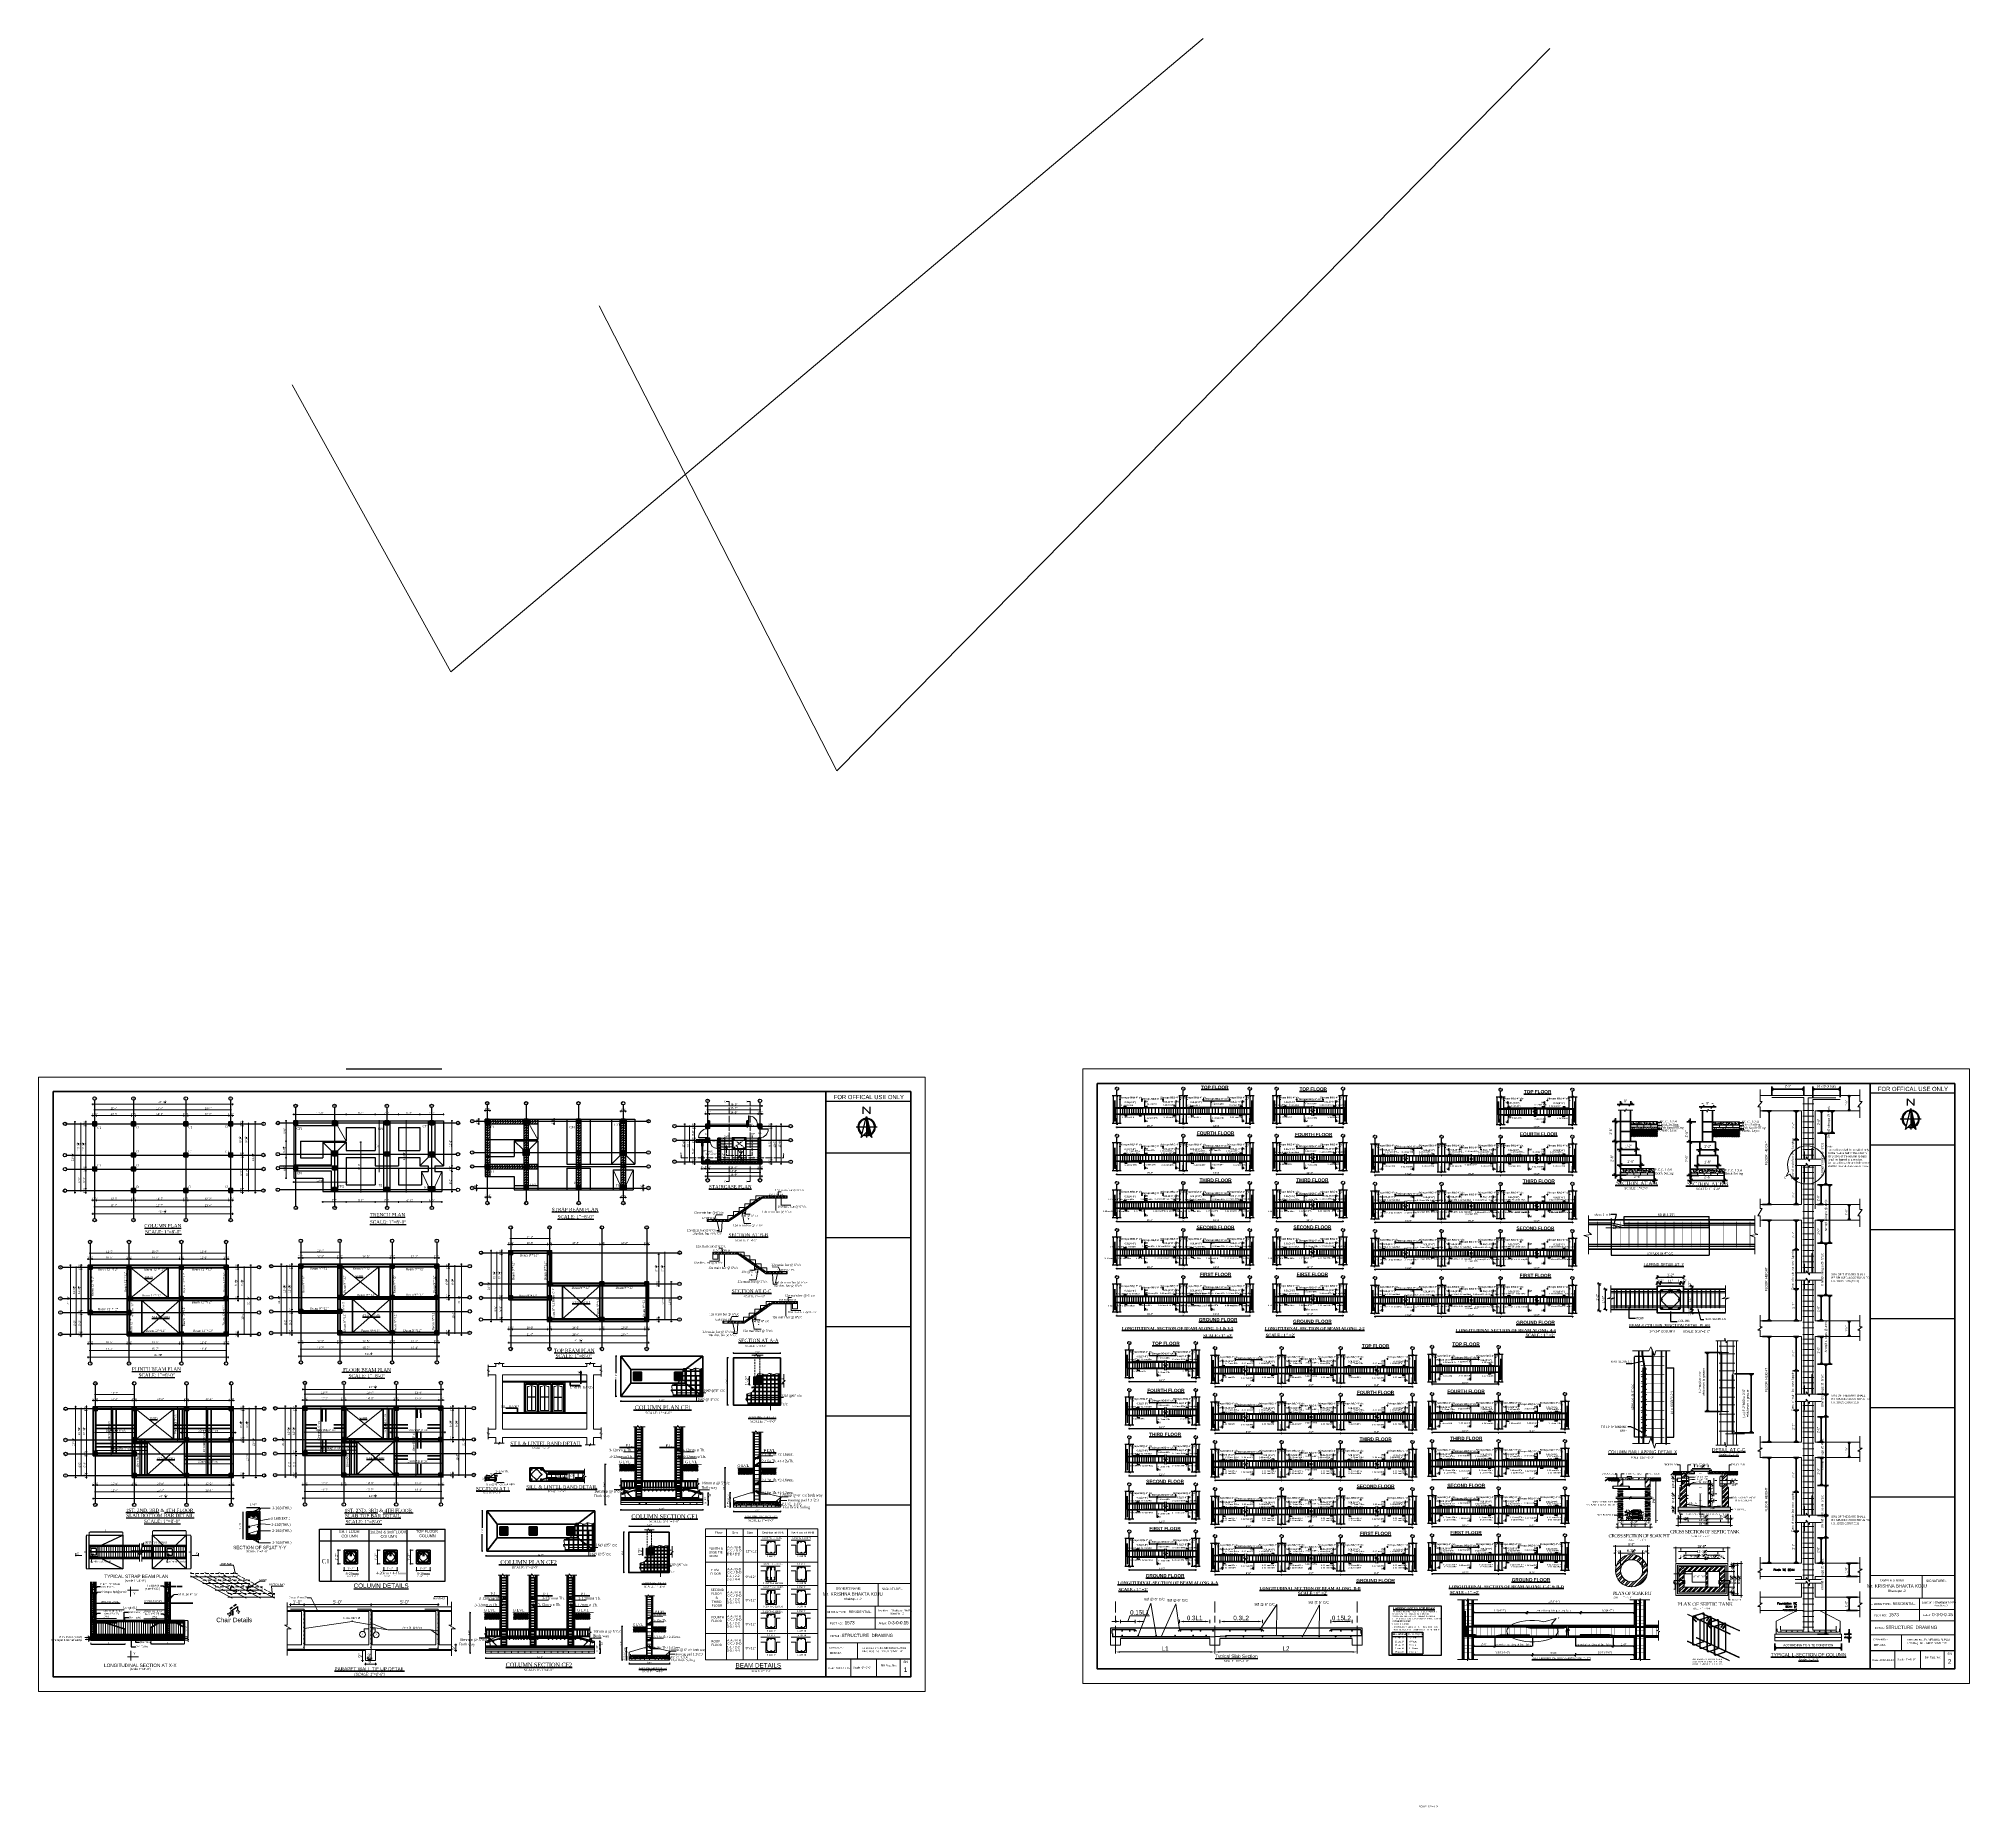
# Model space of a CAD drawing. Header units: inches. Extents: x -12071822 to 12321209, y -1222525 to 1319227.
# Drawn here: x 124365 to 131261, y 47662 to 53979 of the extents above; entities that cross this region are included whole.
import ezdxf
from ezdxf.enums import TextEntityAlignment as Align

# ---------------------------------------------------------------- set-up
doc = ezdxf.new("R2010")
doc.units = ezdxf.units.IN
doc.header["$MEASUREMENT"] = 0
doc.header["$PDMODE"] = 35
for name, pattern in [('ACAD_ISO02W100', [15, 12, -3]), ('ACAD_ISO04W100', [30, 24, -3, 0, -3]), ('ACAD_ISO08W100', [36, 24, -3, 6, -3]), ('DASHDOTX2', [50.8, 25.4, -12.7, 0, -12.7]), ('DASHED', [19.05, 12.7, -6.35]), ('DASHED2', [0.375, 0.25, -0.125]), ('HIDDEN', [9.525, 6.35, -3.175])]:
    doc.linetypes.add(name, pattern=pattern)
for name, color, linetype, lineweight in [('0_Dimension', 72, 'Continuous', 9), ('1', 7, 'Continuous', 13), ('4TEXT', 7, 'Continuous', 20), ('BAR', 5, 'Continuous', 40), ('BEAM LINE', 4, 'Continuous', 9), ('BORDER', 7, 'Continuous', 60), ('CEN_LINE', 131, 'DASHDOTX2', 13), ('cl', 4, 'ACAD_ISO04W100', 15), ('Column', 181, 'Continuous', 40), ('column rod', 1, 'Continuous', 50), ('concrete', 8, 'Continuous', 9), ('D-DIM', 5, 'Continuous', 18), ('DIM', 6, 'Continuous', 9), ('DIM_LINE', 173, 'Continuous', 20), ('Dimension', 130, 'Continuous', 9), ('dimension line', 252, 'Continuous', 9), ('dimensions', 7, 'Continuous', 15), ('DIMENTION', 140, 'Continuous', 0), ('dimentions', 5, 'Continuous', 9), ('DIMSTR', 5, 'Continuous', 13), ('door', 20, 'Continuous', 35), ('dotted', 131, 'HIDDEN', 13), ('DW elev', 123, 'Continuous', 25), ('ele light', 7, 'Continuous', 25), ('elevation', 181, 'Continuous', 20), ('HACTH', 253, 'Continuous', 5), ('Hatch', 9, 'Continuous', 9), ('HATCH1', 4, 'ACAD_ISO02W100', 13), ('Hidden', 254, 'ACAD_ISO02W100', 15), ('OUTLINE', 1, 'Continuous', 25), ('rcc bar', 2, 'Continuous', 20), ('RCC LINE', 200, 'Continuous', 18), ('rebAar', 3, 'Continuous', 20), ('rebar', 140, 'Continuous', 13), ('Rebars', 1, 'Continuous', 13), ('REINFORCEMENT', 2, 'Continuous', 40), ('REN', 242, 'Continuous', 30), ('REN-1', 212, 'Continuous', 30), ('SECTION', 7, 'ACAD_ISO04W100', 18), ('SHEETS', 7, 'Continuous', 60), ('Sill', 4, 'Continuous', 0), ('ST-REINFOR', 201, 'Continuous', 40), ('stair', 132, 'Continuous', 13), ('Stairs', 61, 'Continuous', 18), ('steps', 253, 'Continuous', 20), ('STIRRUPS', 14, 'Continuous', 18), ('sxdcf', 8, 'ACAD_ISO08W100', 20), ('temp-partn', 214, 'Continuous', 15), ('TEX', 210, 'Continuous', 25), ('TEXT', 255, 'Continuous', 35), ('Text 0.200', 122, 'Continuous', 20), ('texts', 152, 'Continuous', 35), ('tile', 21, 'Continuous', 9), ('tiles', 30, 'Continuous', 5), ('Toilet', 7, 'Continuous', 25), ('TRENCH', 1, 'Continuous', 35), ('TXT', 114, 'Continuous', 13), ('WALL', 1, 'Continuous', 30), ('WALL ELV', 20, 'Continuous', 20), ('WALL SEC', 2, 'Continuous', 35), ('Walls', 11, 'Continuous', 35), ('Window', 3, 'Continuous', 0), ('Windows', 151, 'Continuous', 15)]:
    doc.layers.add(name, color=color, linetype=linetype, lineweight=lineweight)
for name, color, linetype in [('Beam', 170, 'Continuous'), ('hatch2', 1, 'Continuous'), ('plan wall', 7, 'Continuous'), ('STIRRUP', 10, 'Continuous')]:
    doc.layers.add(name, color=color, linetype=linetype)
doc.styles.add('1.8 str', font='times.ttf', dxfattribs={"width": 0.8, "height": 6})
doc.styles.add('AERIAL', font='arial.ttf')
doc.styles.add('Arial', font='arial.ttf', dxfattribs={"width": 0.8, "height": 12})
doc.styles.add('arial narrow', font='ARIALN.TTF')
doc.styles.add('Capt 1', font='arial.ttf', dxfattribs={"height": 12})
doc.styles.add('CEN', font='GOTHIC.TTF')
doc.styles.add('dim_20', font='ARIALN.TTF')
doc.styles.add('int text 1in-4ft', font='trebuc.ttf', dxfattribs={"height": 3.5})
doc.styles.add('Labels', font='arial.ttf', dxfattribs={"height": 8})
doc.styles.add('Lettring Text', font='arial.ttf')
doc.styles.add('NIR', font='COPRGTL.TTF')
doc.styles.add('ordinary', font='times.ttf')
doc.styles.add('PAGE LAYOUT', font='comic.ttf', dxfattribs={"height": 8})
doc.styles.add('PRABIN', font='BKANT.TTF', dxfattribs={"height": 8})
doc.styles.add('PUMORI', font='arial.ttf')
doc.styles.add('ramon', font='arial.ttf')
doc.styles.add('ROMANS', font='Romans.shx', dxfattribs={"width": 0.8})
doc.styles.add('S-111', font='tahoma.ttf', dxfattribs={"height": 8})
doc.styles.add('S2', font='txt.shx', dxfattribs={"height": 3})
doc.styles.add('SEN', font='GOTHIC.TTF')
doc.styles.get("Standard").update_dxf_attribs({"font": 'arial.ttf'})
doc.styles.add('STYLE1', font='arialbd.ttf')
doc.styles.add('style4', font='ARIALN.TTF', dxfattribs={"height": 11})
doc.styles.add('TAHOMA', font='tahoma.ttf', dxfattribs={"height": 9})
doc.styles.add('technical', font='technic_.ttf', dxfattribs={"height": 6.5})
doc.styles.add('Text', font='GOTHIC.TTF', dxfattribs={"height": 6})
doc.styles.add('TEXT-4', font='times.ttf', dxfattribs={"height": 7})
doc.styles.add('TIMES', font='times.ttf')
doc.styles.add('TIMES 48', font='times.ttf', dxfattribs={"height": 4})
doc.styles.add('times new roman', font='times.ttf', dxfattribs={"height": 7})
doc.dimstyles.new('1', dxfattribs={"dimtxt": 3, "dimasz": 0.15, "dimexe": 1, "dimexo": 1, "dimgap": 0.055, "dimtad": 1, "dimdec": 3, "dimlfac": 1000, "dimzin": 0, "dimdsep": 46, "dimlunit": 4, "dimtxsty": 'ROMANS', "dimblk": 'OBLIQUE', "dimcen": 0, "dimdle": 0.15, "dimclrd": 4, "dimclre": 4, "dimclrt": 7, "dimadec": 0, "dimazin": 0, "dimtfac": 1, "dimtdec": 3, "dimtofl": 0, "dimtmove": 2, "dimatfit": 3, "dimldrblk": 'OBLIQUE', "dimfxl": 2, "dimfxlon": 1, "dimtolj": 1, "dimtzin": 0, "dimlwd": -1, "dimarcsym": 0})
doc.dimstyles.new('1-2n', dxfattribs={"dimtxt": 8, "dimasz": 4, "dimexe": 0, "dimexo": 0, "dimgap": 3, "dimtad": 1, "dimdec": 0, "dimlfac": 0.25, "dimzin": 11, "dimdsep": 46, "dimlunit": 4, "dimtxsty": 'Arial', "dimblk": 'oblique', "dimcen": 5, "dimse1": 1, "dimse2": 1, "dimclrd": 256, "dimclre": 256, "dimclrt": 256, "dimadec": 0, "dimazin": 0, "dimtfac": 0.65, "dimtdec": 0, "dimtix": 1, "dimtmove": 0, "dimatfit": 3, "dimfxl": 0, "dimfrac": 1, "dimtolj": 1, "dimtzin": 0, "dimlwd": -1, "dimlwe": 9, "dimarcsym": 0})
doc.dimstyles.new('1.4', dxfattribs={"dimscale": 0, "dimtxt": 6, "dimasz": 0.5, "dimexe": 2, "dimexo": 9, "dimgap": 2, "dimtad": 1, "dimdec": 0, "dimlfac": 0.5, "dimzin": 3, "dimdsep": 46, "dimlunit": 4, "dimtxsty": '1.8 str', "dimblk": 'DIM', "dimcen": 3, "dimdle": 3, "dimse1": 1, "dimse2": 1, "dimclrd": 256, "dimclre": 256, "dimclrt": 7, "dimadec": 1, "dimazin": 2, "dimtfac": 1, "dimtdec": 0, "dimtix": 1, "dimtofl": 0, "dimtmove": 2, "dimatfit": 3, "dimldrblk": 'ARROW', "dimfxl": 2, "dimfrac": 2, "dimtolj": 2, "dimtzin": 0, "dimarcsym": 0})
doc.dimstyles.new('ARROW', dxfattribs={"dimscale": 96, "dimtxt": 9, "dimasz": 0.125, "dimexe": 0.078125, "dimexo": 0.09375, "dimgap": 0.03125, "dimtad": 1, "dimdec": 0, "dimzin": 3, "dimdsep": 46, "dimlunit": 4, "dimtxsty": 'TAHOMA', "dimcen": 0.09375, "dimclrd": 256, "dimclre": 256, "dimclrt": 256, "dimadec": 0, "dimazin": 0, "dimtfac": 1, "dimtdec": 0, "dimtmove": 0, "dimatfit": 3, "dimfxl": 1, "dimfrac": 2, "dimtolj": 1, "dimtzin": 0, "dimarcsym": 0})
doc.dimstyles.new('Copy of Niranjan', dxfattribs={"dimtxt": 4, "dimasz": 4, "dimexe": 1.5, "dimexo": 0, "dimgap": 1, "dimtad": 1, "dimdec": 0, "dimzin": 0, "dimdsep": 46, "dimlunit": 3, "dimtxsty": 'Standard', "dimcen": 0.09, "dimclrd": 7, "dimclre": 256, "dimclrt": 7, "dimadec": 0, "dimazin": 0, "dimtfac": 0.333333, "dimtdec": 0, "dimtmove": 1, "dimatfit": 1, "dimfxl": 1.5, "dimfxlon": 1, "dimtolj": 1, "dimtzin": 0, "dimlwd": -1, "dimlwe": -1, "dimarcsym": 0})
doc.dimstyles.new("Copy of S-2'", dxfattribs={"dimscale": 96, "dimtxt": 9, "dimasz": 0.09375, "dimexe": 0.09375, "dimexo": 0.09375, "dimgap": 0.0625, "dimtad": 1, "dimdec": 0, "dimlfac": 0.25, "dimzin": 3, "dimdsep": 46, "dimlunit": 3, "dimtxsty": 'PRABIN', "dimblk": 'OPEN90', "dimcen": 0.09375, "dimdle": 0.09375, "dimclrd": 256, "dimclre": 34, "dimclrt": 256, "dimadec": 0, "dimazin": 1, "dimtfac": 1, "dimtdec": 0, "dimtix": 1, "dimtmove": 0, "dimatfit": 3, "dimldrblk": 'DOTSMALL', "dimfxl": 1, "dimtolj": 1, "dimtzin": 1, "dimarcsym": 0})
doc.dimstyles.new('Copy of Standard', dxfattribs={"dimtxt": 12, "dimasz": 4, "dimexe": 0, "dimexo": 6, "dimgap": 3, "dimtad": 1, "dimdec": 0, "dimzin": 0, "dimdsep": 46, "dimlunit": 4, "dimtxsty": 'Standard', "dimblk": 'ARCHTICK', "dimcen": 0.09, "dimdle": 3, "dimclrd": 256, "dimadec": 0, "dimazin": 0, "dimtfac": 1, "dimtdec": 0, "dimtofl": 0, "dimtmove": 0, "dimatfit": 3, "dimfxl": 1, "dimfxlon": 1, "dimtolj": 1, "dimtzin": 0, "dimlwd": -1, "dimarcsym": 0})
doc.dimstyles.new('dim 1in-4ft', dxfattribs={"dimscale": 0.5, "dimtxt": 3.5, "dimasz": 3, "dimexe": 6, "dimexo": 12, "dimgap": 1, "dimtad": 1, "dimzin": 0, "dimdsep": 46, "dimlunit": 4, "dimtxsty": 'int text 1in-4ft', "dimblk": 'DOT', "dimcen": 4, "dimdle": 6, "dimclrt": 7, "dimadec": 0, "dimazin": 0, "dimtfac": 1, "dimtofl": 0, "dimtmove": 0, "dimatfit": 3, "dimfxl": 7, "dimfxlon": 1, "dimtolj": 1, "dimtzin": 0, "dimarcsym": 0})
doc.dimstyles.new('dim stirrups', dxfattribs={"dimscale": 0.04, "dimtxt": 60, "dimasz": 48.5, "dimexe": 19.6875, "dimexo": 0, "dimgap": 18.3125, "dimtad": 1, "dimdec": 0, "dimzin": 0, "dimdsep": 46, "dimlunit": 3, "dimtxsty": 'Standard', "dimcen": 0.15, "dimdle": 0.15, "dimclrd": 256, "dimclrt": 1, "dimazin": 1, "dimtfac": 1, "dimtdec": 0, "dimtofl": 0, "dimtmove": 1, "dimatfit": 2, "dimfxl": 19.6875, "dimfxlon": 1, "dimtolj": 1, "dimtzin": 0, "dimlwd": -1, "dimlwe": -1, "dimarcsym": 0})
doc.dimstyles.new('DIM-4', dxfattribs={"dimtxt": 4, "dimasz": 2, "dimexe": 0, "dimexo": 1, "dimgap": 1, "dimtad": 1, "dimdec": 0, "dimlfac": 0.5, "dimzin": 3, "dimdsep": 46, "dimlunit": 4, "dimtxsty": 'TEXT-4', "dimcen": 0.09, "dimadec": 0, "dimazin": 0, "dimtfac": 1, "dimtdec": 0, "dimtix": 1, "dimtofl": 0, "dimtmove": 2, "dimatfit": 2, "dimfxl": 1, "dimtolj": 1, "dimtzin": 0, "dimlwe": 5, "dimarcsym": 0})
doc.dimstyles.new("gan1'", dxfattribs={"dimscale": 96, "dimtxt": 0.09375, "dimasz": 0.012, "dimexe": 0.09375, "dimexo": 0.15625, "dimgap": 0.03, "dimtad": 1, "dimdec": 1, "dimlfac": 0.125, "dimzin": 3, "dimdsep": 46, "dimlunit": 4, "dimtxsty": 'times new roman', "dimblk": 'gg', "dimcen": 0.09375, "dimdle": 0.09375, "dimse1": 1, "dimse2": 1, "dimclre": 34, "dimadec": 0, "dimazin": 0, "dimtfac": 1, "dimtdec": 1, "dimtix": 1, "dimtmove": 0, "dimatfit": 3, "dimfxl": 1, "dimfrac": 2, "dimtolj": 1, "dimtzin": 1, "dimarcsym": 0})
doc.dimstyles.new("gan2'", dxfattribs={"dimscale": 96, "dimtxt": 0.09375, "dimasz": 0.012, "dimexe": 0.09375, "dimexo": 0.15625, "dimgap": 0.03, "dimtad": 1, "dimdec": 1, "dimlfac": 0.25, "dimzin": 3, "dimdsep": 46, "dimlunit": 4, "dimtxsty": 'times new roman', "dimblk": 'gg', "dimcen": 0.09375, "dimdle": 0.09375, "dimse1": 1, "dimse2": 1, "dimclre": 34, "dimadec": 0, "dimazin": 0, "dimtfac": 1, "dimtdec": 1, "dimtix": 1, "dimtmove": 0, "dimatfit": 3, "dimfxl": 1, "dimfrac": 2, "dimtolj": 1, "dimtzin": 1, "dimarcsym": 0})
doc.dimstyles.new('my dimension', dxfattribs={"dimtxt": 8, "dimasz": 1, "dimexe": 6, "dimexo": 12, "dimgap": 2, "dimtad": 1, "dimdec": 0, "dimrnd": 1.38778e-17, "dimzin": 4, "dimdsep": 46, "dimlunit": 3, "dimtxsty": 'Standard', "dimblk": 'ARROW', "dimcen": 0, "dimse1": 1, "dimse2": 1, "dimclrd": 256, "dimclre": 256, "dimclrt": 256, "dimadec": 5, "dimazin": 0, "dimtfac": 1, "dimtdec": 0, "dimtix": 1, "dimtmove": 2, "dimatfit": 1, "dimfxl": 1, "dimtolj": 1, "dimtzin": 0, "dimlwd": -1, "dimlwe": -1, "dimarcsym": 0})
doc.dimstyles.new('nir', dxfattribs={"dimtxt": 7, "dimasz": 3, "dimexe": 3, "dimexo": 3, "dimgap": 2, "dimtad": 1, "dimdec": 0, "dimzin": 3, "dimlunit": 4, "dimtxsty": 'TIMES', "dimblk": 'OBLIQUE', "dimcen": 2.5, "dimdle": 3, "dimclrt": 3, "dimadec": 0, "dimazin": 0, "dimtfac": 1, "dimtdec": 0, "dimtmove": 2, "dimatfit": 3, "dimfxl": 1, "dimarcsym": 0})
doc.dimstyles.new('nir 48', dxfattribs={"dimscale": 0.5, "dimtxt": 24, "dimasz": 3, "dimexe": 3, "dimexo": 6, "dimgap": 2, "dimtad": 3, "dimdec": 0, "dimzin": 3, "dimlunit": 4, "dimtxsty": 'NIR', "dimblk": 'OBLIQUE', "dimcen": 2.5, "dimdle": 3, "dimclrt": 3, "dimadec": 0, "dimazin": 0, "dimtfac": 1, "dimtdec": 0, "dimtmove": 2, "dimatfit": 3, "dimfxl": 1, "dimarcsym": 0})
doc.dimstyles.new('nir 96', dxfattribs={"dimscale": 4, "dimtxt": 1.75, "dimasz": 1, "dimexe": 1, "dimexo": 2, "dimgap": 0.5, "dimtad": 1, "dimdec": 0, "dimzin": 3, "dimlunit": 4, "dimtxsty": 'ordinary', "dimblk": 'DOT', "dimcen": 2.5, "dimdle": 3, "dimclrt": 3, "dimadec": 0, "dimazin": 0, "dimtfac": 1, "dimtdec": 0, "dimtix": 1, "dimtmove": 2, "dimatfit": 3, "dimfxl": 3, "dimfxlon": 1, "dimarcsym": 0})
doc.dimstyles.new('nir24', dxfattribs={"dimscale": 0.25, "dimtxt": 9, "dimasz": 3, "dimexe": 3, "dimexo": 12, "dimgap": 2, "dimtad": 1, "dimdec": 0, "dimzin": 3, "dimlunit": 4, "dimtxsty": 'ordinary', "dimblk": 'OBLIQUE', "dimcen": 2.5, "dimdle": 3, "dimclrt": 3, "dimadec": 0, "dimazin": 0, "dimtfac": 1, "dimtdec": 0, "dimtmove": 2, "dimatfit": 3, "dimfxl": 1, "dimarcsym": 0})
doc.dimstyles.new('Ronika', dxfattribs={"dimtxt": 8, "dimasz": 6, "dimexe": 4, "dimexo": 16, "dimgap": 2, "dimtad": 1, "dimdec": 3, "dimzin": 3, "dimdsep": 46, "dimlunit": 4, "dimtxsty": 'STYLE1', "dimblk": 'DOTSMALL', "dimcen": 2, "dimdle": 8, "dimclrd": 256, "dimclre": 7, "dimclrt": 256, "dimadec": 0, "dimazin": 0, "dimtfac": 0.75, "dimtdec": 3, "dimtix": 1, "dimtofl": 0, "dimtmove": 2, "dimatfit": 3, "dimfxl": 1, "dimfrac": 1, "dimtolj": 1, "dimtzin": 0, "dimlwd": 13, "dimlwe": 13, "dimarcsym": 0})
doc.dimstyles.new("S-2'", dxfattribs={"dimscale": 96, "dimtxt": 9, "dimasz": 0.003, "dimexe": 0.09375, "dimexo": 0.09375, "dimgap": 0.0625, "dimtad": 1, "dimdec": 0, "dimlfac": 0.25, "dimzin": 3, "dimdsep": 46, "dimlunit": 3, "dimtxsty": 'S-111', "dimblk": 'S', "dimcen": 0.09375, "dimdle": 0.09375, "dimse1": 1, "dimse2": 1, "dimadec": 0, "dimazin": 1, "dimtfac": 1, "dimtdec": 0, "dimtix": 1, "dimtmove": 0, "dimatfit": 3, "dimldrblk": 'DOTSMALL', "dimfxl": 1, "dimtolj": 1, "dimtzin": 1, "dimarcsym": 0})
doc.dimstyles.new('S8', dxfattribs={"dimtxt": 7, "dimasz": 2, "dimexe": 6, "dimexo": 18, "dimgap": 1.9375, "dimtad": 1, "dimdec": 1, "dimzin": 3, "dimdsep": 46, "dimlunit": 4, "dimtxsty": 'ramon', "dimblk": 'dot 2', "dimcen": 0.09375, "dimse1": 1, "dimse2": 1, "dimclrd": 1, "dimclre": 1, "dimclrt": 256, "dimadec": 0, "dimazin": 0, "dimtfac": 0.75, "dimtdec": 1, "dimtix": 1, "dimtmove": 1, "dimatfit": 3, "dimldrblk": 'DOT', "dimfxl": 1, "dimtolj": 1, "dimtzin": 0, "dimlwd": 9, "dimlwe": 9, "dimarcsym": 0})
doc.dimstyles.get("Standard").update_dxf_attribs({"dimtxt": 6, "dimasz": 4, "dimexe": 0, "dimexo": 6, "dimgap": 3, "dimtad": 1, "dimdec": 0, "dimzin": 0, "dimdsep": 46, "dimlunit": 4, "dimtxsty": 'Standard', "dimblk": 'ARCHTICK', "dimcen": 0.09, "dimdle": 3, "dimclrd": 256, "dimadec": 0, "dimazin": 0, "dimtfac": 1, "dimtdec": 0, "dimtofl": 0, "dimtmove": 0, "dimatfit": 3, "dimfxl": 1, "dimfxlon": 1, "dimtolj": 1, "dimtzin": 0, "dimlwd": -1, "dimarcsym": 0})
pattern_1 = [(45, (4021.6804, 11407.278), (-5.30330086, 5.30330086), []), (45, (4025.216, 11407.278), (-5.30330086, 5.30330086), [])]
pattern_2 = [(45, (6338.728, 2588.183), (-4.41941738, 4.41941738), [])]
pattern_3 = [(50, (-304825.981, 177459.022), (12.9106833, -1.1295384), [1.35, -14.85]), (355, (-304825.981, 177459.022), (-2.497524, 13.5394584), [1.08, -11.88]), (100.4514, (-304824.906, 177458.928), (10.4131689, 12.4099118), [1.1473234, -12.620558]), (46.1842, (-304825.981, 177462.622), (19.2103389, -2.9793423), [2.025, -22.275]), (96.6356, (-304824.38, 177462.374), (16.8239287, 17.5341217), [1.7209852, -18.930834]), (351.1842, (-304825.981, 177462.622), (16.823915, 17.5341348), [1.62, -17.82]), (21, (-304824.181, 177461.722), (10.74432694, -7.24714003), [1.35, -14.85]), (326, (-304824.181, 177461.722), (4.379676, 13.0527008), [1.08, -11.88]), (71.4514, (-304823.286, 177461.118), (15.1240073, 5.8055489), [1.1473234, -12.620558]), (37.5, (-304825.9814, 177459.022), (0.2188774, 5.99208937), [0, -11.736, 0, -12.06, 0, -11.925]), (7.5, (-304825.9814, 177459.022), (4.73525167, 7.09941081), [0, -6.876, 0, -11.466, 0, -4.545]), (327.5, (-304829.9954, 177459.022), (9.60880385, -0.40598769), [0, -4.5, 0, -14.04, 0, -18.63]), (317.5, (-304831.7954, 177459.022), (10.49735105, 1.8018897), [0, -5.85, 0, -9.324, 0, -13.23])]
pattern_4 = [(45, (-304825.981, 177459.022), (-8.8388348, 8.8388348), []), (45, (-304825.981, 177465.272), (-8.8388348, 8.8388348), [])]
pattern_5 = [(45, (-304825.981, 177459.022), (-7.9549513, 7.9549513), []), (45, (-304820.678, 177459.022), (-7.9549513, 7.9549513), [])]
pattern_6 = [(90, (-3680.62, 0), (-12.5, 0), [])]

# ---------------------------------------------------------------- blocks, each defined once
blk = doc.blocks.new('colm')
at = {"layer": 'Hatch'}
h = blk.add_hatch(color=256, dxfattribs=at)
h.dxf.hatch_style = 1
h.paths.add_polyline_path([(66705.7, 8319.7), (66705.7, 8307.7), (66717.7, 8307.7), (66717.7, 8319.7)])
at = {"layer": 'Column'}
blk.add_lwpolyline([(66705.7, 8307.7), (66717.7, 8307.7), (66717.7, 8319.7), (66705.7, 8319.7)], close=True, dxfattribs=at)
blk = doc.blocks.new('dot1')
at = {"layer": 'Hatch'}
h = blk.add_hatch(color=256, dxfattribs=at)
edge = h.paths.add_edge_path()
edge.add_arc((0, 0), 1, 0, 360)
for p, q in [((3, 0), (-3, 0)), ((0, 3), (0, -3))]:
    blk.add_line(p, q, dxfattribs=at)
blk.add_circle((0, 0), 1, dxfattribs=at)
blk = doc.blocks.new('dot 2')
at = {"layer": 'Hatch', "xscale": 0.5, "yscale": 0.5, "zscale": 0.5}
blk.add_blockref('dot1', (0, 0), dxfattribs=at)
blk = doc.blocks.new('*D2079')
at = {"layer": 'Defpoints', "color": 0, "transparency": 16777216}
for p in [(124542.3, 49598), (124556.3, 49620.2), (124556.3, 49598)]:
    blk.add_point(p, dxfattribs=at)
at = {"layer": 'Toilet', "color": 1, "lineweight": 9, "transparency": 16777216}
for p, q in [((124540.3, 49620.2), (124538.3, 49620.2)), ((124542.3, 49620.2), (124556.3, 49620.2)), ((124558.3, 49620.2), (124560.3, 49620.2))]:
    blk.add_line(p, q, dxfattribs=at)
at = {"layer": 'Toilet', "color": 1, "lineweight": 9, "transparency": 16777216, "xscale": 2, "yscale": 2, "zscale": 2}
blk.add_blockref('dot 2', (124542.3, 49620.2), dxfattribs=at)
at = {"layer": 'Toilet', "color": 1, "lineweight": 9, "transparency": 16777216, "xscale": 2, "yscale": 2, "zscale": 2, "rotation": 180}
blk.add_blockref('dot 2', (124556.3, 49620.2), dxfattribs=at)
at = {"layer": 'Toilet', "transparency": 16777216, "insert": (124549.3, 49625.6), "char_height": 7, "attachment_point": 5, "style": 'ramon'}
blk.add_mtext('\\A1;1\'-2"', dxfattribs=at)
blk = doc.blocks.new('_Dot')
at = {"color": 0, "lineweight": -2}
blk.add_line((-0.5, 0), (-1, 0), dxfattribs=at)
at = {"color": 0, "const_width": 0.5}
blk.add_lwpolyline([(-0.25, 0, 1), (0.25, 0, 1)], format="xyb", close=True, dxfattribs=at)
blk = doc.blocks.new('*D2080')
at = {"layer": 'Defpoints', "color": 0, "transparency": 16777216}
for p in [(124556.3, 49598), (124681.1, 49620.2), (124681.1, 49598)]:
    blk.add_point(p, dxfattribs=at)
at = {"layer": 'Toilet', "color": 1, "lineweight": 9, "transparency": 16777216}
blk.add_line((124558.3, 49620.2), (124679.1, 49620.2), dxfattribs=at)
at = {"layer": 'Toilet', "color": 1, "lineweight": 9, "transparency": 16777216, "xscale": 2, "yscale": 2, "zscale": 2}
for p, rotation in [((124556.3, 49620.2), 180.0000000068786), ((124681.1, 49620.2), 6.87854744294497e-09)]:
    blk.add_blockref('dot 2', p, dxfattribs=dict(at, rotation=rotation))
at = {"layer": 'Toilet', "transparency": 16777216, "insert": (124618.7, 49625.7), "char_height": 7, "attachment_point": 5, "rotation": 0, "style": 'ramon'}
blk.add_mtext('\\A1;10\'-5"', dxfattribs=at)
blk = doc.blocks.new('*D2081')
at = {"layer": 'Defpoints', "color": 0, "transparency": 16777216}
for p in [(124681.1, 49598), (124695.1, 49620.2), (124695.1, 49598)]:
    blk.add_point(p, dxfattribs=at)
at = {"layer": 'Toilet', "color": 1, "lineweight": 9, "transparency": 16777216}
for p, q in [((124679.1, 49620.2), (124677.1, 49620.2)), ((124681.1, 49620.2), (124695.1, 49620.2)), ((124697.1, 49620.2), (124699.1, 49620.2))]:
    blk.add_line(p, q, dxfattribs=at)
at = {"layer": 'Toilet', "color": 1, "lineweight": 9, "transparency": 16777216, "xscale": 2, "yscale": 2, "zscale": 2}
for p, rotation in [((124681.1, 49620.2), 6.878577707425393e-09), ((124695.1, 49620.2), 180.0000000068786)]:
    blk.add_blockref('dot 2', p, dxfattribs=dict(at, rotation=rotation))
at = {"layer": 'Toilet', "transparency": 16777216, "insert": (124688.1, 49625.6), "char_height": 7, "attachment_point": 5, "rotation": 0, "style": 'ramon'}
blk.add_mtext('\\A1;1\'-2"', dxfattribs=at)
blk = doc.blocks.new('*D2082')
at = {"layer": 'Defpoints', "color": 0, "transparency": 16777216}
for p in [(124695.1, 49598), (124868.1, 49620.2), (124868.1, 49598)]:
    blk.add_point(p, dxfattribs=at)
at = {"layer": 'Toilet', "color": 1, "lineweight": 9, "transparency": 16777216}
blk.add_line((124697.1, 49620.2), (124866.1, 49620.2), dxfattribs=at)
at = {"layer": 'Toilet', "color": 1, "lineweight": 9, "transparency": 16777216, "xscale": 2, "yscale": 2, "zscale": 2}
for p, rotation in [((124695.1, 49620.2), 180.0000000068786), ((124868.1, 49620.2), 6.87854744294497e-09)]:
    blk.add_blockref('dot 2', p, dxfattribs=dict(at, rotation=rotation))
at = {"layer": 'Toilet', "transparency": 16777216, "insert": (124781.6, 49625.7), "char_height": 7, "attachment_point": 5, "rotation": 0, "style": 'ramon'}
blk.add_mtext('\\A1;14\'-5"', dxfattribs=at)
blk = doc.blocks.new('*D2083')
at = {"layer": 'Defpoints', "color": 0, "transparency": 16777216}
for p in [(124868.1, 49598), (124882.1, 49620.2), (124882.1, 49598)]:
    blk.add_point(p, dxfattribs=at)
at = {"layer": 'Toilet', "color": 1, "lineweight": 9, "transparency": 16777216}
for p, q in [((124866.1, 49620.2), (124864.1, 49620.2)), ((124868.1, 49620.2), (124882.1, 49620.2)), ((124884.1, 49620.2), (124886.1, 49620.2))]:
    blk.add_line(p, q, dxfattribs=at)
at = {"layer": 'Toilet', "color": 1, "lineweight": 9, "transparency": 16777216, "xscale": 2, "yscale": 2, "zscale": 2}
for p, rotation in [((124868.1, 49620.2), 6.878577707425393e-09), ((124882.1, 49620.2), 180.0000000068786)]:
    blk.add_blockref('dot 2', p, dxfattribs=dict(at, rotation=rotation))
at = {"layer": 'Toilet', "transparency": 16777216, "insert": (124875.1, 49625.6), "char_height": 7, "attachment_point": 5, "rotation": 0, "style": 'ramon'}
blk.add_mtext('\\A1;1\'-2"', dxfattribs=at)
blk = doc.blocks.new('*D2084')
at = {"layer": 'Defpoints', "color": 0, "transparency": 16777216}
for p in [(124882.1, 49598), (125028, 49620.2), (125028, 49598)]:
    blk.add_point(p, dxfattribs=at)
at = {"layer": 'Toilet', "color": 1, "lineweight": 9, "transparency": 16777216}
blk.add_line((124884.1, 49620.2), (125026, 49620.2), dxfattribs=at)
at = {"layer": 'Toilet', "color": 1, "lineweight": 9, "transparency": 16777216, "xscale": 2, "yscale": 2, "zscale": 2}
for p, rotation in [((124882.1, 49620.2), 180.0000000068786), ((125028, 49620.2), 6.87854744294497e-09)]:
    blk.add_blockref('dot 2', p, dxfattribs=dict(at, rotation=rotation))
at = {"layer": 'Toilet', "transparency": 16777216, "insert": (124955, 49625.6), "char_height": 7, "attachment_point": 5, "rotation": 0, "style": 'ramon'}
blk.add_mtext('\\A1;12\'-2"', dxfattribs=at)
blk = doc.blocks.new('*D2085')
at = {"layer": 'Defpoints', "color": 0, "transparency": 16777216}
for p in [(125028, 49598), (125042, 49620.2), (125042, 49598)]:
    blk.add_point(p, dxfattribs=at)
at = {"layer": 'Toilet', "color": 1, "lineweight": 9, "transparency": 16777216}
for p, q in [((125026, 49620.2), (125024, 49620.2)), ((125028, 49620.2), (125042, 49620.2)), ((125044, 49620.2), (125046, 49620.2))]:
    blk.add_line(p, q, dxfattribs=at)
at = {"layer": 'Toilet', "color": 1, "lineweight": 9, "transparency": 16777216, "xscale": 2, "yscale": 2, "zscale": 2}
for p, rotation in [((125028, 49620.2), 6.878577707425393e-09), ((125042, 49620.2), 180.0000000068786)]:
    blk.add_blockref('dot 2', p, dxfattribs=dict(at, rotation=rotation))
at = {"layer": 'Toilet', "transparency": 16777216, "insert": (125035, 49625.6), "char_height": 7, "attachment_point": 5, "rotation": 0, "style": 'ramon'}
blk.add_mtext('\\A1;1\'-2"', dxfattribs=at)
blk = doc.blocks.new('*D2086')
at = {"layer": 'Defpoints', "color": 0, "transparency": 16777216}
for p in [(124549.3, 49598), (124688.1, 49641.1), (124688.1, 49598)]:
    blk.add_point(p, dxfattribs=at)
at = {"layer": 'Toilet', "color": 1, "lineweight": 9, "transparency": 16777216}
blk.add_line((124551.3, 49641.1), (124686.1, 49641.1), dxfattribs=at)
at = {"layer": 'Toilet', "color": 1, "lineweight": 9, "transparency": 16777216, "xscale": 2, "yscale": 2, "zscale": 2, "rotation": 180}
blk.add_blockref('dot 2', (124549.3, 49641.1), dxfattribs=at)
at = {"layer": 'Toilet', "color": 1, "lineweight": 9, "transparency": 16777216, "xscale": 2, "yscale": 2, "zscale": 2}
blk.add_blockref('dot 2', (124688.1, 49641.1), dxfattribs=at)
at = {"layer": 'Toilet', "transparency": 16777216, "insert": (124618.7, 49646.6), "char_height": 7, "attachment_point": 5, "style": 'ramon'}
blk.add_mtext('\\A1;11\'-7"', dxfattribs=at)
blk = doc.blocks.new('*D2087')
at = {"layer": 'Defpoints', "color": 0, "transparency": 16777216}
for p in [(124517.4, 49584), (124542.3, 49598), (124542.3, 49584)]:
    blk.add_point(p, dxfattribs=at)
at = {"layer": 'Toilet', "color": 1, "lineweight": 9, "transparency": 16777216}
for p, q in [((124517.4, 49600), (124517.4, 49602)), ((124517.4, 49598), (124517.4, 49584)), ((124517.4, 49582), (124517.4, 49580))]:
    blk.add_line(p, q, dxfattribs=at)
at = {"layer": 'Toilet', "color": 1, "lineweight": 9, "transparency": 16777216, "xscale": 2, "yscale": 2, "zscale": 2}
for p, rotation in [((124517.4, 49598), 270), ((124517.4, 49584), 90)]:
    blk.add_blockref('dot 2', p, dxfattribs=dict(at, rotation=rotation))
at = {"layer": 'Toilet', "transparency": 16777216, "insert": (124511.9, 49591), "char_height": 7, "attachment_point": 5, "rotation": 90, "style": 'ramon'}
blk.add_mtext('\\A1;1\'-2"', dxfattribs=at)
blk = doc.blocks.new('*D2088')
at = {"layer": 'Defpoints', "color": 0, "transparency": 16777216}
for p in [(124542.3, 49584), (124517.4, 49436.5), (124542.3, 49436.5)]:
    blk.add_point(p, dxfattribs=at)
at = {"layer": 'Toilet', "color": 1, "lineweight": 9, "transparency": 16777216}
blk.add_line((124517.4, 49582), (124517.4, 49438.5), dxfattribs=at)
at = {"layer": 'Toilet', "color": 1, "lineweight": 9, "transparency": 16777216, "xscale": 2, "yscale": 2, "zscale": 2}
for p, rotation in [((124517.4, 49584), 90), ((124517.4, 49436.5), 270)]:
    blk.add_blockref('dot 2', p, dxfattribs=dict(at, rotation=rotation))
at = {"layer": 'Toilet', "transparency": 16777216, "insert": (124509.2, 49510.2), "char_height": 7, "attachment_point": 5, "rotation": 90, "style": 'ramon'}
blk.add_mtext('\\A1;12\'-3{\\H0.750000x;\\S1/2;}"', dxfattribs=at)
blk = doc.blocks.new('*D2089')
at = {"layer": 'Defpoints', "color": 0, "transparency": 16777216}
for p in [(124517.4, 49422.5), (124542.3, 49436.5), (124542.3, 49422.5)]:
    blk.add_point(p, dxfattribs=at)
at = {"layer": 'Toilet', "color": 1, "lineweight": 9, "transparency": 16777216}
for p, q in [((124517.4, 49438.5), (124517.4, 49440.5)), ((124517.4, 49436.5), (124517.4, 49422.5)), ((124517.4, 49420.5), (124517.4, 49418.5))]:
    blk.add_line(p, q, dxfattribs=at)
at = {"layer": 'Toilet', "color": 1, "lineweight": 9, "transparency": 16777216, "xscale": 2, "yscale": 2, "zscale": 2}
for p, rotation in [((124517.4, 49436.5), 270), ((124517.4, 49422.5), 90)]:
    blk.add_blockref('dot 2', p, dxfattribs=dict(at, rotation=rotation))
at = {"layer": 'Toilet', "transparency": 16777216, "insert": (124511.9, 49429.5), "char_height": 7, "attachment_point": 5, "rotation": 90, "style": 'ramon'}
blk.add_mtext('\\A1;1\'-2"', dxfattribs=at)
blk = doc.blocks.new('*D2090')
at = {"layer": 'Defpoints', "color": 0, "transparency": 16777216}
for p in [(124542.3, 49422.5), (124517.4, 49359.5), (124681.1, 49359.5)]:
    blk.add_point(p, dxfattribs=at)
at = {"layer": 'Toilet', "color": 1, "lineweight": 9, "transparency": 16777216}
blk.add_line((124517.4, 49420.5), (124517.4, 49361.5), dxfattribs=at)
at = {"layer": 'Toilet', "color": 1, "lineweight": 9, "transparency": 16777216, "xscale": 2, "yscale": 2, "zscale": 2}
for p, rotation in [((124517.4, 49422.5), 90), ((124517.4, 49359.5), 270)]:
    blk.add_blockref('dot 2', p, dxfattribs=dict(at, rotation=rotation))
at = {"layer": 'Toilet', "transparency": 16777216, "insert": (124511.8, 49391), "char_height": 7, "attachment_point": 5, "rotation": 90, "style": 'ramon'}
blk.add_mtext('\\A1;5\'-3"', dxfattribs=at)
blk = doc.blocks.new('*D2091')
at = {"layer": 'Defpoints', "color": 0, "transparency": 16777216}
for p in [(124517.4, 49345.5), (124681.1, 49359.5), (124681.1, 49345.5)]:
    blk.add_point(p, dxfattribs=at)
at = {"layer": 'Toilet', "color": 1, "lineweight": 9, "transparency": 16777216}
for p, q in [((124517.4, 49361.5), (124517.4, 49363.5)), ((124517.4, 49359.5), (124517.4, 49345.5)), ((124517.4, 49343.5), (124517.4, 49341.5))]:
    blk.add_line(p, q, dxfattribs=at)
at = {"layer": 'Toilet', "color": 1, "lineweight": 9, "transparency": 16777216, "xscale": 2, "yscale": 2, "zscale": 2}
for p, rotation in [((124517.4, 49359.5), 270), ((124517.4, 49345.5), 90)]:
    blk.add_blockref('dot 2', p, dxfattribs=dict(at, rotation=rotation))
at = {"layer": 'Toilet', "transparency": 16777216, "insert": (124511.9, 49352.5), "char_height": 7, "attachment_point": 5, "rotation": 90, "style": 'ramon'}
blk.add_mtext('\\A1;1\'-2"', dxfattribs=at)
blk = doc.blocks.new('*D2092')
at = {"layer": 'Defpoints', "color": 0, "transparency": 16777216}
for p in [(124499.5, 49429.5), (124544.9, 49429.5), (124544.9, 49352.5)]:
    blk.add_point(p, dxfattribs=at)
at = {"layer": 'Toilet', "color": 1, "lineweight": 9, "transparency": 16777216}
blk.add_line((124499.5, 49354.5), (124499.5, 49427.5), dxfattribs=at)
at = {"layer": 'Toilet', "color": 1, "lineweight": 9, "transparency": 16777216, "xscale": 2, "yscale": 2, "zscale": 2}
for p, rotation in [((124499.5, 49429.5), 90), ((124499.5, 49352.5), 270)]:
    blk.add_blockref('dot 2', p, dxfattribs=dict(at, rotation=rotation))
at = {"layer": 'Toilet', "transparency": 16777216, "insert": (124494, 49391), "char_height": 7, "attachment_point": 5, "rotation": 90, "style": 'ramon'}
blk.add_mtext('\\A1;6\'-5"', dxfattribs=at)
blk = doc.blocks.new('*D2093')
at = {"layer": 'Defpoints', "color": 0, "transparency": 16777216}
for p in [(124499.5, 49591), (124542.3, 49591), (124544.9, 49429.5)]:
    blk.add_point(p, dxfattribs=at)
at = {"layer": 'Toilet', "color": 1, "lineweight": 9, "transparency": 16777216}
blk.add_line((124499.5, 49431.5), (124499.5, 49589), dxfattribs=at)
at = {"layer": 'Toilet', "color": 1, "lineweight": 9, "transparency": 16777216, "xscale": 2, "yscale": 2, "zscale": 2}
for p, rotation in [((124499.5, 49591), 90), ((124499.5, 49429.5), 270)]:
    blk.add_blockref('dot 2', p, dxfattribs=dict(at, rotation=rotation))
at = {"layer": 'Toilet', "transparency": 16777216, "insert": (124491.3, 49510.2), "char_height": 7, "attachment_point": 5, "rotation": 90, "style": 'ramon'}
blk.add_mtext('\\A1;13\'-5{\\H0.750000x;\\S1/2;}"', dxfattribs=at)
blk = doc.blocks.new('*D2094')
at = {"layer": 'Defpoints', "color": 0, "transparency": 16777216}
for p in [(124478.9, 49598), (124681.1, 49598), (124681.1, 49345.5)]:
    blk.add_point(p, dxfattribs=at)
at = {"layer": 'Toilet', "color": 1, "lineweight": 9, "transparency": 16777216}
blk.add_line((124478.9, 49347.5), (124478.9, 49596), dxfattribs=at)
at = {"layer": 'Toilet', "color": 1, "lineweight": 9, "transparency": 16777216, "xscale": 2, "yscale": 2, "zscale": 2}
for p, rotation in [((124478.9, 49598), 90), ((124478.9, 49345.5), 270)]:
    blk.add_blockref('dot 2', p, dxfattribs=dict(at, rotation=rotation))
at = {"layer": 'Toilet', "transparency": 16777216, "insert": (124470.8, 49471.7), "char_height": 7, "attachment_point": 5, "rotation": 90, "style": 'ramon'}
blk.add_mtext('\\A1;21\'-0{\\H0.750000x;\\S1/2;}"', dxfattribs=at)
blk = doc.blocks.new('*D2095')
at = {"layer": 'Defpoints', "color": 0, "transparency": 16777216}
for p in [(125042, 49359.5), (125042, 49345.5), (125077.9, 49359.5)]:
    blk.add_point(p, dxfattribs=at)
at = {"layer": 'Toilet', "color": 1, "lineweight": 9, "transparency": 16777216}
for p, q in [((125077.9, 49361.5), (125077.9, 49363.5)), ((125077.9, 49345.5), (125077.9, 49359.5)), ((125077.9, 49343.5), (125077.9, 49341.5))]:
    blk.add_line(p, q, dxfattribs=at)
at = {"layer": 'Toilet', "color": 1, "lineweight": 9, "transparency": 16777216, "xscale": 2, "yscale": 2, "zscale": 2}
for p, rotation in [((125077.9, 49359.5), 270), ((125077.9, 49345.5), 90)]:
    blk.add_blockref('dot 2', p, dxfattribs=dict(at, rotation=rotation))
at = {"layer": 'Toilet', "transparency": 16777216, "insert": (125072.4, 49352.5), "char_height": 7, "attachment_point": 5, "rotation": 90, "style": 'ramon'}
blk.add_mtext('\\A1;1\'-2"', dxfattribs=at)
blk = doc.blocks.new('*D2096')
at = {"layer": 'Defpoints', "color": 0, "transparency": 16777216}
for p in [(125042, 49486.5), (125042, 49472.5), (125077.9, 49486.5)]:
    blk.add_point(p, dxfattribs=at)
at = {"layer": 'Toilet', "color": 1, "lineweight": 9, "transparency": 16777216}
for p, q in [((125077.9, 49488.5), (125077.9, 49490.5)), ((125077.9, 49472.5), (125077.9, 49486.5)), ((125077.9, 49470.5), (125077.9, 49468.5))]:
    blk.add_line(p, q, dxfattribs=at)
at = {"layer": 'Toilet', "color": 1, "lineweight": 9, "transparency": 16777216, "xscale": 2, "yscale": 2, "zscale": 2}
for p, rotation in [((125077.9, 49486.5), 270), ((125077.9, 49472.5), 90)]:
    blk.add_blockref('dot 2', p, dxfattribs=dict(at, rotation=rotation))
at = {"layer": 'Toilet', "transparency": 16777216, "insert": (125072.4, 49479.5), "char_height": 7, "attachment_point": 5, "rotation": 90, "style": 'ramon'}
blk.add_mtext('\\A1;1\'-2"', dxfattribs=at)
blk = doc.blocks.new('*D2097')
at = {"layer": 'Defpoints', "color": 0, "transparency": 16777216}
for p in [(125042, 49584), (125077.9, 49584), (125042, 49486.5)]:
    blk.add_point(p, dxfattribs=at)
at = {"layer": 'Toilet', "color": 1, "lineweight": 9, "transparency": 16777216}
blk.add_line((125077.9, 49488.5), (125077.9, 49582), dxfattribs=at)
at = {"layer": 'Toilet', "color": 1, "lineweight": 9, "transparency": 16777216, "xscale": 2, "yscale": 2, "zscale": 2}
for p, rotation in [((125077.9, 49584), 90), ((125077.9, 49486.5), 270)]:
    blk.add_blockref('dot 2', p, dxfattribs=dict(at, rotation=rotation))
at = {"layer": 'Toilet', "transparency": 16777216, "insert": (125069.7, 49535.2), "char_height": 7, "attachment_point": 5, "rotation": 90, "style": 'ramon'}
blk.add_mtext('\\A1;8\'-1{\\H0.750000x;\\S1/2;}"', dxfattribs=at)
blk = doc.blocks.new('*D2098')
at = {"layer": 'Defpoints', "color": 0, "transparency": 16777216}
for p in [(125042, 49598), (125042, 49584), (125077.9, 49598)]:
    blk.add_point(p, dxfattribs=at)
at = {"layer": 'Toilet', "color": 1, "lineweight": 9, "transparency": 16777216}
for p, q in [((125077.9, 49600), (125077.9, 49602)), ((125077.9, 49584), (125077.9, 49598)), ((125077.9, 49582), (125077.9, 49580))]:
    blk.add_line(p, q, dxfattribs=at)
at = {"layer": 'Toilet', "color": 1, "lineweight": 9, "transparency": 16777216, "xscale": 2, "yscale": 2, "zscale": 2}
for p, rotation in [((125077.9, 49598), 270), ((125077.9, 49584), 90)]:
    blk.add_blockref('dot 2', p, dxfattribs=dict(at, rotation=rotation))
at = {"layer": 'Toilet', "transparency": 16777216, "insert": (125072.4, 49591), "char_height": 7, "attachment_point": 5, "rotation": 90, "style": 'ramon'}
blk.add_mtext('\\A1;1\'-2"', dxfattribs=at)
blk = doc.blocks.new('*D2099')
at = {"layer": 'Defpoints', "color": 0, "transparency": 16777216}
for p in [(124995.2, 49479.5), (125099.3, 49479.5), (124995.2, 49352.5)]:
    blk.add_point(p, dxfattribs=at)
at = {"layer": 'Toilet', "color": 1, "lineweight": 9, "transparency": 16777216}
blk.add_line((125099.3, 49354.5), (125099.3, 49477.5), dxfattribs=at)
at = {"layer": 'Toilet', "color": 1, "lineweight": 9, "transparency": 16777216, "xscale": 2, "yscale": 2, "zscale": 2}
for p, rotation in [((125099.3, 49479.5), 90), ((125099.3, 49352.5), 270)]:
    blk.add_blockref('dot 2', p, dxfattribs=dict(at, rotation=rotation))
at = {"layer": 'Toilet', "transparency": 16777216, "insert": (125093.8, 49416), "char_height": 7, "attachment_point": 5, "rotation": 90, "style": 'ramon'}
blk.add_mtext('\\A1;10\'-7"', dxfattribs=at)
blk = doc.blocks.new('*D2100')
at = {"layer": 'Defpoints', "color": 0, "transparency": 16777216}
for p in [(125042, 49591), (125099.3, 49591), (124995.2, 49479.5)]:
    blk.add_point(p, dxfattribs=at)
at = {"layer": 'Toilet', "color": 1, "lineweight": 9, "transparency": 16777216}
blk.add_line((125099.3, 49481.5), (125099.3, 49589), dxfattribs=at)
at = {"layer": 'Toilet', "color": 1, "lineweight": 9, "transparency": 16777216, "xscale": 2, "yscale": 2, "zscale": 2}
for p, rotation in [((125099.3, 49591), 90), ((125099.3, 49479.5), 270)]:
    blk.add_blockref('dot 2', p, dxfattribs=dict(at, rotation=rotation))
at = {"layer": 'Toilet', "transparency": 16777216, "insert": (125091.2, 49535.2), "char_height": 7, "attachment_point": 5, "rotation": 90, "style": 'ramon'}
blk.add_mtext('\\A1;9\'-3{\\H0.750000x;\\S1/2;}"', dxfattribs=at)
blk = doc.blocks.new('*D2101')
at = {"layer": 'Defpoints', "color": 0, "transparency": 16777216}
for p in [(125042, 49598), (125122.8, 49598), (125042, 49345.5)]:
    blk.add_point(p, dxfattribs=at)
at = {"layer": 'Toilet', "color": 1, "lineweight": 9, "transparency": 16777216}
blk.add_line((125122.8, 49347.5), (125122.8, 49596), dxfattribs=at)
at = {"layer": 'Toilet', "color": 1, "lineweight": 9, "transparency": 16777216, "xscale": 2, "yscale": 2, "zscale": 2}
for p, rotation in [((125122.8, 49598), 90), ((125122.8, 49345.5), 270)]:
    blk.add_blockref('dot 2', p, dxfattribs=dict(at, rotation=rotation))
at = {"layer": 'Toilet', "transparency": 16777216, "insert": (125114.6, 49471.7), "char_height": 7, "attachment_point": 5, "rotation": 90, "style": 'ramon'}
blk.add_mtext('\\A1;21\'-0{\\H0.750000x;\\S1/2;}"', dxfattribs=at)
blk = doc.blocks.new('*D2102')
at = {"layer": 'Defpoints', "color": 0, "transparency": 16777216}
for p in [(124542.3, 49422.5), (124556.3, 49422.5), (124556.3, 49317.7)]:
    blk.add_point(p, dxfattribs=at)
at = {"layer": 'Toilet', "color": 1, "lineweight": 9, "transparency": 16777216}
for p, q in [((124540.3, 49317.7), (124538.3, 49317.7)), ((124542.3, 49317.7), (124556.3, 49317.7)), ((124558.3, 49317.7), (124560.3, 49317.7))]:
    blk.add_line(p, q, dxfattribs=at)
at = {"layer": 'Toilet', "color": 1, "lineweight": 9, "transparency": 16777216, "xscale": 2, "yscale": 2, "zscale": 2}
blk.add_blockref('dot 2', (124542.3, 49317.7), dxfattribs=at)
at = {"layer": 'Toilet', "color": 1, "lineweight": 9, "transparency": 16777216, "xscale": 2, "yscale": 2, "zscale": 2, "rotation": 180}
blk.add_blockref('dot 2', (124556.3, 49317.7), dxfattribs=at)
at = {"layer": 'Toilet', "transparency": 16777216, "insert": (124549.3, 49323.2), "char_height": 7, "attachment_point": 5, "style": 'ramon'}
blk.add_mtext('\\A1;1\'-2"', dxfattribs=at)
blk = doc.blocks.new('*D2103')
at = {"layer": 'Defpoints', "color": 0, "transparency": 16777216}
for p in [(124556.3, 49422.5), (124681.1, 49345.5), (124681.1, 49317.7)]:
    blk.add_point(p, dxfattribs=at)
at = {"layer": 'Toilet', "color": 1, "lineweight": 9, "transparency": 16777216}
blk.add_line((124558.3, 49317.7), (124679.1, 49317.7), dxfattribs=at)
at = {"layer": 'Toilet', "color": 1, "lineweight": 9, "transparency": 16777216, "xscale": 2, "yscale": 2, "zscale": 2, "rotation": 180}
blk.add_blockref('dot 2', (124556.3, 49317.7), dxfattribs=at)
at = {"layer": 'Toilet', "color": 1, "lineweight": 9, "transparency": 16777216, "xscale": 2, "yscale": 2, "zscale": 2}
blk.add_blockref('dot 2', (124681.1, 49317.7), dxfattribs=at)
at = {"layer": 'Toilet', "transparency": 16777216, "insert": (124618.7, 49323.3), "char_height": 7, "attachment_point": 5, "style": 'ramon'}
blk.add_mtext('\\A1;10\'-5"', dxfattribs=at)
blk = doc.blocks.new('*D2104')
at = {"layer": 'Defpoints', "color": 0, "transparency": 16777216}
for p in [(124681.1, 49345.5), (124695.1, 49345.5), (124695.1, 49317.7)]:
    blk.add_point(p, dxfattribs=at)
at = {"layer": 'Toilet', "color": 1, "lineweight": 9, "transparency": 16777216}
for p, q in [((124679.1, 49317.7), (124677.1, 49317.7)), ((124681.1, 49317.7), (124695.1, 49317.7)), ((124697.1, 49317.7), (124699.1, 49317.7))]:
    blk.add_line(p, q, dxfattribs=at)
at = {"layer": 'Toilet', "color": 1, "lineweight": 9, "transparency": 16777216, "xscale": 2, "yscale": 2, "zscale": 2}
blk.add_blockref('dot 2', (124681.1, 49317.7), dxfattribs=at)
at = {"layer": 'Toilet', "color": 1, "lineweight": 9, "transparency": 16777216, "xscale": 2, "yscale": 2, "zscale": 2, "rotation": 180}
blk.add_blockref('dot 2', (124695.1, 49317.7), dxfattribs=at)
at = {"layer": 'Toilet', "transparency": 16777216, "insert": (124688.1, 49323.2), "char_height": 7, "attachment_point": 5, "style": 'ramon'}
blk.add_mtext('\\A1;1\'-2"', dxfattribs=at)
blk = doc.blocks.new('*D2105')
at = {"layer": 'Defpoints', "color": 0, "transparency": 16777216}
for p in [(124695.1, 49345.5), (124868.1, 49345.5), (124868.1, 49317.7)]:
    blk.add_point(p, dxfattribs=at)
at = {"layer": 'Toilet', "color": 1, "lineweight": 9, "transparency": 16777216}
blk.add_line((124697.1, 49317.7), (124866.1, 49317.7), dxfattribs=at)
at = {"layer": 'Toilet', "color": 1, "lineweight": 9, "transparency": 16777216, "xscale": 2, "yscale": 2, "zscale": 2, "rotation": 180}
blk.add_blockref('dot 2', (124695.1, 49317.7), dxfattribs=at)
at = {"layer": 'Toilet', "color": 1, "lineweight": 9, "transparency": 16777216, "xscale": 2, "yscale": 2, "zscale": 2}
blk.add_blockref('dot 2', (124868.1, 49317.7), dxfattribs=at)
at = {"layer": 'Toilet', "transparency": 16777216, "insert": (124781.6, 49323.3), "char_height": 7, "attachment_point": 5, "style": 'ramon'}
blk.add_mtext('\\A1;14\'-5"', dxfattribs=at)
blk = doc.blocks.new('*D2106')
at = {"layer": 'Defpoints', "color": 0, "transparency": 16777216}
for p in [(124868.1, 49345.5), (124882.1, 49345.5), (124882.1, 49317.7)]:
    blk.add_point(p, dxfattribs=at)
at = {"layer": 'Toilet', "color": 1, "lineweight": 9, "transparency": 16777216}
for p, q in [((124866.1, 49317.7), (124864.1, 49317.7)), ((124868.1, 49317.7), (124882.1, 49317.7)), ((124884.1, 49317.7), (124886.1, 49317.7))]:
    blk.add_line(p, q, dxfattribs=at)
at = {"layer": 'Toilet', "color": 1, "lineweight": 9, "transparency": 16777216, "xscale": 2, "yscale": 2, "zscale": 2}
blk.add_blockref('dot 2', (124868.1, 49317.7), dxfattribs=at)
at = {"layer": 'Toilet', "color": 1, "lineweight": 9, "transparency": 16777216, "xscale": 2, "yscale": 2, "zscale": 2, "rotation": 180}
blk.add_blockref('dot 2', (124882.1, 49317.7), dxfattribs=at)
at = {"layer": 'Toilet', "transparency": 16777216, "insert": (124875.1, 49323.2), "char_height": 7, "attachment_point": 5, "style": 'ramon'}
blk.add_mtext('\\A1;1\'-2"', dxfattribs=at)
blk = doc.blocks.new('*D2107')
at = {"layer": 'Defpoints', "color": 0, "transparency": 16777216}
for p in [(124882.1, 49345.5), (125028, 49345.5), (125028, 49317.7)]:
    blk.add_point(p, dxfattribs=at)
at = {"layer": 'Toilet', "color": 1, "lineweight": 9, "transparency": 16777216}
blk.add_line((124884.1, 49317.7), (125026, 49317.7), dxfattribs=at)
at = {"layer": 'Toilet', "color": 1, "lineweight": 9, "transparency": 16777216, "xscale": 2, "yscale": 2, "zscale": 2, "rotation": 180}
blk.add_blockref('dot 2', (124882.1, 49317.7), dxfattribs=at)
at = {"layer": 'Toilet', "color": 1, "lineweight": 9, "transparency": 16777216, "xscale": 2, "yscale": 2, "zscale": 2}
blk.add_blockref('dot 2', (125028, 49317.7), dxfattribs=at)
at = {"layer": 'Toilet', "transparency": 16777216, "insert": (124955, 49323.2), "char_height": 7, "attachment_point": 5, "style": 'ramon'}
blk.add_mtext('\\A1;12\'-2"', dxfattribs=at)
blk = doc.blocks.new('*D2108')
at = {"layer": 'Defpoints', "color": 0, "transparency": 16777216}
for p in [(125028, 49345.5), (125042, 49345.5), (125042, 49317.7)]:
    blk.add_point(p, dxfattribs=at)
at = {"layer": 'Toilet', "color": 1, "lineweight": 9, "transparency": 16777216}
for p, q in [((125026, 49317.7), (125024, 49317.7)), ((125028, 49317.7), (125042, 49317.7)), ((125044, 49317.7), (125046, 49317.7))]:
    blk.add_line(p, q, dxfattribs=at)
at = {"layer": 'Toilet', "color": 1, "lineweight": 9, "transparency": 16777216, "xscale": 2, "yscale": 2, "zscale": 2}
blk.add_blockref('dot 2', (125028, 49317.7), dxfattribs=at)
at = {"layer": 'Toilet', "color": 1, "lineweight": 9, "transparency": 16777216, "xscale": 2, "yscale": 2, "zscale": 2, "rotation": 180}
blk.add_blockref('dot 2', (125042, 49317.7), dxfattribs=at)
at = {"layer": 'Toilet', "transparency": 16777216, "insert": (125035, 49323.2), "char_height": 7, "attachment_point": 5, "style": 'ramon'}
blk.add_mtext('\\A1;1\'-2"', dxfattribs=at)
blk = doc.blocks.new('*D2109')
at = {"layer": 'Defpoints', "color": 0, "transparency": 16777216}
for p in [(124549.3, 49422.5), (124688.1, 49422.5), (124688.1, 49294)]:
    blk.add_point(p, dxfattribs=at)
at = {"layer": 'Toilet', "color": 1, "lineweight": 9, "transparency": 16777216}
blk.add_line((124551.3, 49294), (124686.1, 49294), dxfattribs=at)
at = {"layer": 'Toilet', "color": 1, "lineweight": 9, "transparency": 16777216, "xscale": 2, "yscale": 2, "zscale": 2, "rotation": 180}
blk.add_blockref('dot 2', (124549.3, 49294), dxfattribs=at)
at = {"layer": 'Toilet', "color": 1, "lineweight": 9, "transparency": 16777216, "xscale": 2, "yscale": 2, "zscale": 2}
blk.add_blockref('dot 2', (124688.1, 49294), dxfattribs=at)
at = {"layer": 'Toilet', "transparency": 16777216, "insert": (124618.7, 49299.5), "char_height": 7, "attachment_point": 5, "style": 'ramon'}
blk.add_mtext('\\A1;11\'-7"', dxfattribs=at)
blk = doc.blocks.new('*D2110')
at = {"layer": 'Defpoints', "color": 0, "transparency": 16777216}
for p in [(124688.1, 49422.5), (124875.1, 49345.5), (124875.1, 49294)]:
    blk.add_point(p, dxfattribs=at)
at = {"layer": 'Toilet', "color": 1, "lineweight": 9, "transparency": 16777216}
blk.add_line((124690.1, 49294), (124873.1, 49294), dxfattribs=at)
at = {"layer": 'Toilet', "color": 1, "lineweight": 9, "transparency": 16777216, "xscale": 2, "yscale": 2, "zscale": 2, "rotation": 180}
blk.add_blockref('dot 2', (124688.1, 49294), dxfattribs=at)
at = {"layer": 'Toilet', "color": 1, "lineweight": 9, "transparency": 16777216, "xscale": 2, "yscale": 2, "zscale": 2}
blk.add_blockref('dot 2', (124875.1, 49294), dxfattribs=at)
at = {"layer": 'Toilet', "transparency": 16777216, "insert": (124781.6, 49299.6), "char_height": 7, "attachment_point": 5, "style": 'ramon'}
blk.add_mtext('\\A1;15\'-7"', dxfattribs=at)
blk = doc.blocks.new('*D2111')
at = {"layer": 'Defpoints', "color": 0, "transparency": 16777216}
for p in [(124875.1, 49345.5), (125035, 49345.5), (125035, 49294)]:
    blk.add_point(p, dxfattribs=at)
at = {"layer": 'Toilet', "color": 1, "lineweight": 9, "transparency": 16777216}
blk.add_line((124877.1, 49294), (125033, 49294), dxfattribs=at)
at = {"layer": 'Toilet', "color": 1, "lineweight": 9, "transparency": 16777216, "xscale": 2, "yscale": 2, "zscale": 2, "rotation": 180}
blk.add_blockref('dot 2', (124875.1, 49294), dxfattribs=at)
at = {"layer": 'Toilet', "color": 1, "lineweight": 9, "transparency": 16777216, "xscale": 2, "yscale": 2, "zscale": 2}
blk.add_blockref('dot 2', (125035, 49294), dxfattribs=at)
at = {"layer": 'Toilet', "transparency": 16777216, "insert": (124955, 49299.6), "char_height": 7, "attachment_point": 5, "style": 'ramon'}
blk.add_mtext('\\A1;13\'-4"', dxfattribs=at)
blk = doc.blocks.new('*D2112')
at = {"layer": 'Defpoints', "color": 0, "transparency": 16777216}
for p in [(124542.3, 49422.5), (125042, 49345.5), (125042, 49269.5)]:
    blk.add_point(p, dxfattribs=at)
at = {"layer": 'Toilet', "color": 1, "lineweight": 9, "transparency": 16777216}
blk.add_line((124544.3, 49269.5), (125040, 49269.5), dxfattribs=at)
at = {"layer": 'Toilet', "color": 1, "lineweight": 9, "transparency": 16777216, "xscale": 2, "yscale": 2, "zscale": 2, "rotation": 180}
blk.add_blockref('dot 2', (124542.3, 49269.5), dxfattribs=at)
at = {"layer": 'Toilet', "color": 1, "lineweight": 9, "transparency": 16777216, "xscale": 2, "yscale": 2, "zscale": 2}
blk.add_blockref('dot 2', (125042, 49269.5), dxfattribs=at)
at = {"layer": 'Toilet', "transparency": 16777216, "insert": (124792.1, 49277.5), "char_height": 7, "attachment_point": 5, "style": 'ramon'}
blk.add_mtext('\\A1;41\'-7{\\H0.750000x;\\S1/2;}"', dxfattribs=at)
blk = doc.blocks.new('*D2143')
at = {"layer": 'Defpoints', "color": 0, "transparency": 16777216}
for p in [(125295.1, 49601.9), (125309.1, 49624.1), (125309.1, 49601.9)]:
    blk.add_point(p, dxfattribs=at)
at = {"layer": 'Toilet', "color": 1, "lineweight": 9, "transparency": 16777216}
for p, q in [((125293.1, 49624.1), (125291.1, 49624.1)), ((125295.1, 49624.1), (125309.1, 49624.1)), ((125311.1, 49624.1), (125313.1, 49624.1))]:
    blk.add_line(p, q, dxfattribs=at)
at = {"layer": 'Toilet', "color": 1, "lineweight": 9, "transparency": 16777216, "xscale": 2, "yscale": 2, "zscale": 2}
blk.add_blockref('dot 2', (125295.1, 49624.1), dxfattribs=at)
at = {"layer": 'Toilet', "color": 1, "lineweight": 9, "transparency": 16777216, "xscale": 2, "yscale": 2, "zscale": 2, "rotation": 180}
blk.add_blockref('dot 2', (125309.1, 49624.1), dxfattribs=at)
at = {"layer": 'Toilet', "transparency": 16777216, "insert": (125302.1, 49629.5), "char_height": 7, "attachment_point": 5, "style": 'ramon'}
blk.add_mtext('\\A1;1\'-2"', dxfattribs=at)
blk = doc.blocks.new('*D2144')
at = {"layer": 'Defpoints', "color": 0, "transparency": 16777216}
for p in [(125309.1, 49601.9), (125433.9, 49624.1), (125433.9, 49601.9)]:
    blk.add_point(p, dxfattribs=at)
at = {"layer": 'Toilet', "color": 1, "lineweight": 9, "transparency": 16777216}
blk.add_line((125311.1, 49624.1), (125431.9, 49624.1), dxfattribs=at)
at = {"layer": 'Toilet', "color": 1, "lineweight": 9, "transparency": 16777216, "xscale": 2, "yscale": 2, "zscale": 2}
for p, rotation in [((125309.1, 49624.1), 180.0000000068786), ((125433.9, 49624.1), 6.87854744294497e-09)]:
    blk.add_blockref('dot 2', p, dxfattribs=dict(at, rotation=rotation))
at = {"layer": 'Toilet', "transparency": 16777216, "insert": (125371.5, 49629.6), "char_height": 7, "attachment_point": 5, "rotation": 0, "style": 'ramon'}
blk.add_mtext('\\A1;10\'-5"', dxfattribs=at)
blk = doc.blocks.new('*D2145')
at = {"layer": 'Defpoints', "color": 0, "transparency": 16777216}
for p in [(125433.9, 49601.9), (125447.9, 49624.1), (125447.9, 49601.9)]:
    blk.add_point(p, dxfattribs=at)
at = {"layer": 'Toilet', "color": 1, "lineweight": 9, "transparency": 16777216}
for p, q in [((125431.9, 49624.1), (125429.9, 49624.1)), ((125433.9, 49624.1), (125447.9, 49624.1)), ((125449.9, 49624.1), (125451.9, 49624.1))]:
    blk.add_line(p, q, dxfattribs=at)
at = {"layer": 'Toilet', "color": 1, "lineweight": 9, "transparency": 16777216, "xscale": 2, "yscale": 2, "zscale": 2}
for p, rotation in [((125433.9, 49624.1), 6.878577707425393e-09), ((125447.9, 49624.1), 180.0000000068786)]:
    blk.add_blockref('dot 2', p, dxfattribs=dict(at, rotation=rotation))
at = {"layer": 'Toilet', "transparency": 16777216, "insert": (125440.9, 49629.5), "char_height": 7, "attachment_point": 5, "rotation": 0, "style": 'ramon'}
blk.add_mtext('\\A1;1\'-2"', dxfattribs=at)
blk = doc.blocks.new('*D2146')
at = {"layer": 'Defpoints', "color": 0, "transparency": 16777216}
for p in [(125447.9, 49601.9), (125620.9, 49624.1), (125620.9, 49601.9)]:
    blk.add_point(p, dxfattribs=at)
at = {"layer": 'Toilet', "color": 1, "lineweight": 9, "transparency": 16777216}
blk.add_line((125449.9, 49624.1), (125618.9, 49624.1), dxfattribs=at)
at = {"layer": 'Toilet', "color": 1, "lineweight": 9, "transparency": 16777216, "xscale": 2, "yscale": 2, "zscale": 2}
for p, rotation in [((125447.9, 49624.1), 180.0000000068786), ((125620.9, 49624.1), 6.87854744294497e-09)]:
    blk.add_blockref('dot 2', p, dxfattribs=dict(at, rotation=rotation))
at = {"layer": 'Toilet', "transparency": 16777216, "insert": (125534.4, 49629.6), "char_height": 7, "attachment_point": 5, "rotation": 0, "style": 'ramon'}
blk.add_mtext('\\A1;14\'-5"', dxfattribs=at)
blk = doc.blocks.new('*D2115')
at = {"layer": 'Defpoints', "color": 0, "transparency": 16777216}
for p in [(125620.9, 49601.9), (125634.9, 49624.1), (125634.9, 49601.9)]:
    blk.add_point(p, dxfattribs=at)
at = {"layer": 'Toilet', "color": 1, "lineweight": 9, "transparency": 16777216}
for p, q in [((125618.9, 49624.1), (125616.9, 49624.1)), ((125620.9, 49624.1), (125634.9, 49624.1)), ((125636.9, 49624.1), (125638.9, 49624.1))]:
    blk.add_line(p, q, dxfattribs=at)
at = {"layer": 'Toilet', "color": 1, "lineweight": 9, "transparency": 16777216, "xscale": 2, "yscale": 2, "zscale": 2}
for p, rotation in [((125620.9, 49624.1), 6.878577707425393e-09), ((125634.9, 49624.1), 180.0000000068786)]:
    blk.add_blockref('dot 2', p, dxfattribs=dict(at, rotation=rotation))
at = {"layer": 'Toilet', "transparency": 16777216, "insert": (125627.9, 49629.5), "char_height": 7, "attachment_point": 5, "rotation": 0, "style": 'ramon'}
blk.add_mtext('\\A1;1\'-2"', dxfattribs=at)
blk = doc.blocks.new('*D2116')
at = {"layer": 'Defpoints', "color": 0, "transparency": 16777216}
for p in [(125634.9, 49601.9), (125780.8, 49624.1), (125780.8, 49601.9)]:
    blk.add_point(p, dxfattribs=at)
at = {"layer": 'Toilet', "color": 1, "lineweight": 9, "transparency": 16777216}
blk.add_line((125636.9, 49624.1), (125778.8, 49624.1), dxfattribs=at)
at = {"layer": 'Toilet', "color": 1, "lineweight": 9, "transparency": 16777216, "xscale": 2, "yscale": 2, "zscale": 2}
for p, rotation in [((125634.9, 49624.1), 180.0000000068786), ((125780.8, 49624.1), 6.87854744294497e-09)]:
    blk.add_blockref('dot 2', p, dxfattribs=dict(at, rotation=rotation))
at = {"layer": 'Toilet', "transparency": 16777216, "insert": (125707.8, 49629.5), "char_height": 7, "attachment_point": 5, "rotation": 0, "style": 'ramon'}
blk.add_mtext('\\A1;12\'-2"', dxfattribs=at)
blk = doc.blocks.new('*D2117')
at = {"layer": 'Defpoints', "color": 0, "transparency": 16777216}
for p in [(125780.8, 49601.9), (125794.8, 49624.1), (125794.8, 49601.9)]:
    blk.add_point(p, dxfattribs=at)
at = {"layer": 'Toilet', "color": 1, "lineweight": 9, "transparency": 16777216}
for p, q in [((125778.8, 49624.1), (125776.8, 49624.1)), ((125780.8, 49624.1), (125794.8, 49624.1)), ((125796.8, 49624.1), (125798.8, 49624.1))]:
    blk.add_line(p, q, dxfattribs=at)
at = {"layer": 'Toilet', "color": 1, "lineweight": 9, "transparency": 16777216, "xscale": 2, "yscale": 2, "zscale": 2}
for p, rotation in [((125780.8, 49624.1), 6.878577707425393e-09), ((125794.8, 49624.1), 180.0000000068786)]:
    blk.add_blockref('dot 2', p, dxfattribs=dict(at, rotation=rotation))
at = {"layer": 'Toilet', "transparency": 16777216, "insert": (125787.8, 49629.5), "char_height": 7, "attachment_point": 5, "rotation": 0, "style": 'ramon'}
blk.add_mtext('\\A1;1\'-2"', dxfattribs=at)
blk = doc.blocks.new('*D2118')
at = {"layer": 'Defpoints', "color": 0, "transparency": 16777216}
for p in [(125302.1, 49601.9), (125440.9, 49645), (125440.9, 49601.9)]:
    blk.add_point(p, dxfattribs=at)
at = {"layer": 'Toilet', "color": 1, "lineweight": 9, "transparency": 16777216}
blk.add_line((125304.1, 49645), (125438.9, 49645), dxfattribs=at)
at = {"layer": 'Toilet', "color": 1, "lineweight": 9, "transparency": 16777216, "xscale": 2, "yscale": 2, "zscale": 2, "rotation": 180}
blk.add_blockref('dot 2', (125302.1, 49645), dxfattribs=at)
at = {"layer": 'Toilet', "color": 1, "lineweight": 9, "transparency": 16777216, "xscale": 2, "yscale": 2, "zscale": 2}
blk.add_blockref('dot 2', (125440.9, 49645), dxfattribs=at)
at = {"layer": 'Toilet', "transparency": 16777216, "insert": (125371.5, 49650.5), "char_height": 7, "attachment_point": 5, "style": 'ramon'}
blk.add_mtext('\\A1;11\'-7"', dxfattribs=at)
blk = doc.blocks.new('*D2119')
at = {"layer": 'Defpoints', "color": 0, "transparency": 16777216}
for p in [(125270.1, 49587.9), (125295.1, 49601.9), (125295.1, 49587.9)]:
    blk.add_point(p, dxfattribs=at)
at = {"layer": 'Toilet', "color": 1, "lineweight": 9, "transparency": 16777216}
for p, q in [((125270.1, 49603.9), (125270.1, 49605.9)), ((125270.1, 49601.9), (125270.1, 49587.9)), ((125270.1, 49585.9), (125270.1, 49583.9))]:
    blk.add_line(p, q, dxfattribs=at)
at = {"layer": 'Toilet', "color": 1, "lineweight": 9, "transparency": 16777216, "xscale": 2, "yscale": 2, "zscale": 2}
for p, rotation in [((125270.1, 49601.9), 270), ((125270.1, 49587.9), 90)]:
    blk.add_blockref('dot 2', p, dxfattribs=dict(at, rotation=rotation))
at = {"layer": 'Toilet', "transparency": 16777216, "insert": (125264.7, 49594.9), "char_height": 7, "attachment_point": 5, "rotation": 90, "style": 'ramon'}
blk.add_mtext('\\A1;1\'-2"', dxfattribs=at)
blk = doc.blocks.new('*D2120')
at = {"layer": 'Defpoints', "color": 0, "transparency": 16777216}
for p in [(125295.1, 49587.9), (125270.1, 49440.4), (125295.1, 49440.4)]:
    blk.add_point(p, dxfattribs=at)
at = {"layer": 'Toilet', "color": 1, "lineweight": 9, "transparency": 16777216}
blk.add_line((125270.1, 49585.9), (125270.1, 49442.4), dxfattribs=at)
at = {"layer": 'Toilet', "color": 1, "lineweight": 9, "transparency": 16777216, "xscale": 2, "yscale": 2, "zscale": 2}
for p, rotation in [((125270.1, 49587.9), 90), ((125270.1, 49440.4), 270)]:
    blk.add_blockref('dot 2', p, dxfattribs=dict(at, rotation=rotation))
at = {"layer": 'Toilet', "transparency": 16777216, "insert": (125262, 49514.1), "char_height": 7, "attachment_point": 5, "rotation": 90, "style": 'ramon'}
blk.add_mtext('\\A1;12\'-3{\\H0.750000x;\\S1/2;}"', dxfattribs=at)
blk = doc.blocks.new('*D2121')
at = {"layer": 'Defpoints', "color": 0, "transparency": 16777216}
for p in [(125270.1, 49426.4), (125295.1, 49440.4), (125295.1, 49426.4)]:
    blk.add_point(p, dxfattribs=at)
at = {"layer": 'Toilet', "color": 1, "lineweight": 9, "transparency": 16777216}
for p, q in [((125270.1, 49442.4), (125270.1, 49444.4)), ((125270.1, 49440.4), (125270.1, 49426.4)), ((125270.1, 49424.4), (125270.1, 49422.4))]:
    blk.add_line(p, q, dxfattribs=at)
at = {"layer": 'Toilet', "color": 1, "lineweight": 9, "transparency": 16777216, "xscale": 2, "yscale": 2, "zscale": 2}
for p, rotation in [((125270.1, 49440.4), 270), ((125270.1, 49426.4), 90)]:
    blk.add_blockref('dot 2', p, dxfattribs=dict(at, rotation=rotation))
at = {"layer": 'Toilet', "transparency": 16777216, "insert": (125264.7, 49433.4), "char_height": 7, "attachment_point": 5, "rotation": 90, "style": 'ramon'}
blk.add_mtext('\\A1;1\'-2"', dxfattribs=at)
blk = doc.blocks.new('*D2122')
at = {"layer": 'Defpoints', "color": 0, "transparency": 16777216}
for p in [(125295.1, 49426.4), (125270.1, 49363.4), (125433.9, 49363.4)]:
    blk.add_point(p, dxfattribs=at)
at = {"layer": 'Toilet', "color": 1, "lineweight": 9, "transparency": 16777216}
blk.add_line((125270.1, 49424.4), (125270.1, 49365.4), dxfattribs=at)
at = {"layer": 'Toilet', "color": 1, "lineweight": 9, "transparency": 16777216, "xscale": 2, "yscale": 2, "zscale": 2}
for p, rotation in [((125270.1, 49426.4), 90), ((125270.1, 49363.4), 270)]:
    blk.add_blockref('dot 2', p, dxfattribs=dict(at, rotation=rotation))
at = {"layer": 'Toilet', "transparency": 16777216, "insert": (125264.6, 49394.9), "char_height": 7, "attachment_point": 5, "rotation": 90, "style": 'ramon'}
blk.add_mtext('\\A1;5\'-3"', dxfattribs=at)
blk = doc.blocks.new('*D2123')
at = {"layer": 'Defpoints', "color": 0, "transparency": 16777216}
for p in [(125270.1, 49349.4), (125433.9, 49363.4), (125433.9, 49349.4)]:
    blk.add_point(p, dxfattribs=at)
at = {"layer": 'Toilet', "color": 1, "lineweight": 9, "transparency": 16777216}
for p, q in [((125270.1, 49365.4), (125270.1, 49367.4)), ((125270.1, 49363.4), (125270.1, 49349.4)), ((125270.1, 49347.4), (125270.1, 49345.4))]:
    blk.add_line(p, q, dxfattribs=at)
at = {"layer": 'Toilet', "color": 1, "lineweight": 9, "transparency": 16777216, "xscale": 2, "yscale": 2, "zscale": 2}
for p, rotation in [((125270.1, 49363.4), 270), ((125270.1, 49349.4), 90)]:
    blk.add_blockref('dot 2', p, dxfattribs=dict(at, rotation=rotation))
at = {"layer": 'Toilet', "transparency": 16777216, "insert": (125264.7, 49356.4), "char_height": 7, "attachment_point": 5, "rotation": 90, "style": 'ramon'}
blk.add_mtext('\\A1;1\'-2"', dxfattribs=at)
blk = doc.blocks.new('*D2113')
at = {"layer": 'Defpoints', "color": 0, "transparency": 16777216}
for p in [(125252.2, 49433.4), (125297.7, 49433.4), (125297.7, 49356.4)]:
    blk.add_point(p, dxfattribs=at)
at = {"layer": 'Toilet', "color": 1, "lineweight": 9, "transparency": 16777216}
blk.add_line((125252.2, 49358.4), (125252.2, 49431.4), dxfattribs=at)
at = {"layer": 'Toilet', "color": 1, "lineweight": 9, "transparency": 16777216, "xscale": 2, "yscale": 2, "zscale": 2}
for p, rotation in [((125252.2, 49433.4), 90), ((125252.2, 49356.4), 270)]:
    blk.add_blockref('dot 2', p, dxfattribs=dict(at, rotation=rotation))
at = {"layer": 'Toilet', "transparency": 16777216, "insert": (125246.7, 49394.9), "char_height": 7, "attachment_point": 5, "rotation": 90, "style": 'ramon'}
blk.add_mtext('\\A1;6\'-5"', dxfattribs=at)
blk = doc.blocks.new('*D2131')
at = {"layer": 'Defpoints', "color": 0, "transparency": 16777216}
for p in [(125252.2, 49594.9), (125295.1, 49594.9), (125297.7, 49433.4)]:
    blk.add_point(p, dxfattribs=at)
at = {"layer": 'Toilet', "color": 1, "lineweight": 9, "transparency": 16777216}
blk.add_line((125252.2, 49435.4), (125252.2, 49592.9), dxfattribs=at)
at = {"layer": 'Toilet', "color": 1, "lineweight": 9, "transparency": 16777216, "xscale": 2, "yscale": 2, "zscale": 2}
for p, rotation in [((125252.2, 49594.9), 90), ((125252.2, 49433.4), 270)]:
    blk.add_blockref('dot 2', p, dxfattribs=dict(at, rotation=rotation))
at = {"layer": 'Toilet', "transparency": 16777216, "insert": (125244.1, 49514.1), "char_height": 7, "attachment_point": 5, "rotation": 90, "style": 'ramon'}
blk.add_mtext('\\A1;13\'-5{\\H0.750000x;\\S1/2;}"', dxfattribs=at)
blk = doc.blocks.new('*D2132')
at = {"layer": 'Defpoints', "color": 0, "transparency": 16777216}
for p in [(125231.7, 49601.9), (125433.9, 49601.9), (125433.9, 49349.4)]:
    blk.add_point(p, dxfattribs=at)
at = {"layer": 'Toilet', "color": 1, "lineweight": 9, "transparency": 16777216}
blk.add_line((125231.7, 49351.4), (125231.7, 49599.9), dxfattribs=at)
at = {"layer": 'Toilet', "color": 1, "lineweight": 9, "transparency": 16777216, "xscale": 2, "yscale": 2, "zscale": 2}
for p, rotation in [((125231.7, 49601.9), 90), ((125231.7, 49349.4), 270)]:
    blk.add_blockref('dot 2', p, dxfattribs=dict(at, rotation=rotation))
at = {"layer": 'Toilet', "transparency": 16777216, "insert": (125223.6, 49475.6), "char_height": 7, "attachment_point": 5, "rotation": 90, "style": 'ramon'}
blk.add_mtext('\\A1;21\'-0{\\H0.750000x;\\S1/2;}"', dxfattribs=at)
blk = doc.blocks.new('*D2133')
at = {"layer": 'Defpoints', "color": 0, "transparency": 16777216}
for p in [(125794.8, 49363.4), (125794.8, 49349.4), (125830.7, 49363.4)]:
    blk.add_point(p, dxfattribs=at)
at = {"layer": 'Toilet', "color": 1, "lineweight": 9, "transparency": 16777216}
for p, q in [((125830.7, 49365.4), (125830.7, 49367.4)), ((125830.7, 49349.4), (125830.7, 49363.4)), ((125830.7, 49347.4), (125830.7, 49345.4))]:
    blk.add_line(p, q, dxfattribs=at)
at = {"layer": 'Toilet', "color": 1, "lineweight": 9, "transparency": 16777216, "xscale": 2, "yscale": 2, "zscale": 2}
for p, rotation in [((125830.7, 49363.4), 270), ((125830.7, 49349.4), 90)]:
    blk.add_blockref('dot 2', p, dxfattribs=dict(at, rotation=rotation))
at = {"layer": 'Toilet', "transparency": 16777216, "insert": (125825.2, 49356.4), "char_height": 7, "attachment_point": 5, "rotation": 90, "style": 'ramon'}
blk.add_mtext('\\A1;1\'-2"', dxfattribs=at)
blk = doc.blocks.new('*D2134')
at = {"layer": 'Defpoints', "color": 0, "transparency": 16777216}
for p in [(125794.8, 49490.4), (125794.8, 49476.4), (125830.7, 49490.4)]:
    blk.add_point(p, dxfattribs=at)
at = {"layer": 'Toilet', "color": 1, "lineweight": 9, "transparency": 16777216}
for p, q in [((125830.7, 49492.4), (125830.7, 49494.4)), ((125830.7, 49476.4), (125830.7, 49490.4)), ((125830.7, 49474.4), (125830.7, 49472.4))]:
    blk.add_line(p, q, dxfattribs=at)
at = {"layer": 'Toilet', "color": 1, "lineweight": 9, "transparency": 16777216, "xscale": 2, "yscale": 2, "zscale": 2}
for p, rotation in [((125830.7, 49490.4), 270), ((125830.7, 49476.4), 90)]:
    blk.add_blockref('dot 2', p, dxfattribs=dict(at, rotation=rotation))
at = {"layer": 'Toilet', "transparency": 16777216, "insert": (125825.2, 49483.4), "char_height": 7, "attachment_point": 5, "rotation": 90, "style": 'ramon'}
blk.add_mtext('\\A1;1\'-2"', dxfattribs=at)
blk = doc.blocks.new('*D2135')
at = {"layer": 'Defpoints', "color": 0, "transparency": 16777216}
for p in [(125794.8, 49587.9), (125830.7, 49587.9), (125794.8, 49490.4)]:
    blk.add_point(p, dxfattribs=at)
at = {"layer": 'Toilet', "color": 1, "lineweight": 9, "transparency": 16777216}
blk.add_line((125830.7, 49492.4), (125830.7, 49585.9), dxfattribs=at)
at = {"layer": 'Toilet', "color": 1, "lineweight": 9, "transparency": 16777216, "xscale": 2, "yscale": 2, "zscale": 2}
for p, rotation in [((125830.7, 49587.9), 90), ((125830.7, 49490.4), 270)]:
    blk.add_blockref('dot 2', p, dxfattribs=dict(at, rotation=rotation))
at = {"layer": 'Toilet', "transparency": 16777216, "insert": (125822.5, 49539.1), "char_height": 7, "attachment_point": 5, "rotation": 90, "style": 'ramon'}
blk.add_mtext('\\A1;8\'-1{\\H0.750000x;\\S1/2;}"', dxfattribs=at)
blk = doc.blocks.new('*D2136')
at = {"layer": 'Defpoints', "color": 0, "transparency": 16777216}
for p in [(125794.8, 49601.9), (125794.8, 49587.9), (125830.7, 49601.9)]:
    blk.add_point(p, dxfattribs=at)
at = {"layer": 'Toilet', "color": 1, "lineweight": 9, "transparency": 16777216}
for p, q in [((125830.7, 49603.9), (125830.7, 49605.9)), ((125830.7, 49587.9), (125830.7, 49601.9)), ((125830.7, 49585.9), (125830.7, 49583.9))]:
    blk.add_line(p, q, dxfattribs=at)
at = {"layer": 'Toilet', "color": 1, "lineweight": 9, "transparency": 16777216, "xscale": 2, "yscale": 2, "zscale": 2}
for p, rotation in [((125830.7, 49601.9), 270), ((125830.7, 49587.9), 90)]:
    blk.add_blockref('dot 2', p, dxfattribs=dict(at, rotation=rotation))
at = {"layer": 'Toilet', "transparency": 16777216, "insert": (125825.2, 49594.9), "char_height": 7, "attachment_point": 5, "rotation": 90, "style": 'ramon'}
blk.add_mtext('\\A1;1\'-2"', dxfattribs=at)
blk = doc.blocks.new('*D2114')
at = {"layer": 'Defpoints', "color": 0, "transparency": 16777216}
for p in [(125748, 49483.4), (125852.1, 49483.4), (125748, 49356.4)]:
    blk.add_point(p, dxfattribs=at)
at = {"layer": 'Toilet', "color": 1, "lineweight": 9, "transparency": 16777216}
blk.add_line((125852.1, 49358.4), (125852.1, 49481.4), dxfattribs=at)
at = {"layer": 'Toilet', "color": 1, "lineweight": 9, "transparency": 16777216, "xscale": 2, "yscale": 2, "zscale": 2}
for p, rotation in [((125852.1, 49483.4), 90), ((125852.1, 49356.4), 270)]:
    blk.add_blockref('dot 2', p, dxfattribs=dict(at, rotation=rotation))
at = {"layer": 'Toilet', "transparency": 16777216, "insert": (125846.6, 49419.9), "char_height": 7, "attachment_point": 5, "rotation": 90, "style": 'ramon'}
blk.add_mtext('\\A1;10\'-7"', dxfattribs=at)
blk = doc.blocks.new('*D2137')
at = {"layer": 'Defpoints', "color": 0, "transparency": 16777216}
for p in [(125794.8, 49594.9), (125852.1, 49594.9), (125748, 49483.4)]:
    blk.add_point(p, dxfattribs=at)
at = {"layer": 'Toilet', "color": 1, "lineweight": 9, "transparency": 16777216}
blk.add_line((125852.1, 49485.4), (125852.1, 49592.9), dxfattribs=at)
at = {"layer": 'Toilet', "color": 1, "lineweight": 9, "transparency": 16777216, "xscale": 2, "yscale": 2, "zscale": 2}
for p, rotation in [((125852.1, 49594.9), 90), ((125852.1, 49483.4), 270)]:
    blk.add_blockref('dot 2', p, dxfattribs=dict(at, rotation=rotation))
at = {"layer": 'Toilet', "transparency": 16777216, "insert": (125844, 49539.1), "char_height": 7, "attachment_point": 5, "rotation": 90, "style": 'ramon'}
blk.add_mtext('\\A1;9\'-3{\\H0.750000x;\\S1/2;}"', dxfattribs=at)
blk = doc.blocks.new('*D2138')
at = {"layer": 'Defpoints', "color": 0, "transparency": 16777216}
for p in [(125794.8, 49601.9), (125875.5, 49601.9), (125794.8, 49349.4)]:
    blk.add_point(p, dxfattribs=at)
at = {"layer": 'Toilet', "color": 1, "lineweight": 9, "transparency": 16777216}
blk.add_line((125875.5, 49351.4), (125875.5, 49599.9), dxfattribs=at)
at = {"layer": 'Toilet', "color": 1, "lineweight": 9, "transparency": 16777216, "xscale": 2, "yscale": 2, "zscale": 2}
for p, rotation in [((125875.5, 49601.9), 90), ((125875.5, 49349.4), 270)]:
    blk.add_blockref('dot 2', p, dxfattribs=dict(at, rotation=rotation))
at = {"layer": 'Toilet', "transparency": 16777216, "insert": (125867.4, 49475.6), "char_height": 7, "attachment_point": 5, "rotation": 90, "style": 'ramon'}
blk.add_mtext('\\A1;21\'-0{\\H0.750000x;\\S1/2;}"', dxfattribs=at)
blk = doc.blocks.new('*D2139')
at = {"layer": 'Defpoints', "color": 0, "transparency": 16777216}
for p in [(125295.1, 49426.4), (125309.1, 49426.4), (125309.1, 49321.6)]:
    blk.add_point(p, dxfattribs=at)
at = {"layer": 'Toilet', "color": 1, "lineweight": 9, "transparency": 16777216}
for p, q in [((125293.1, 49321.6), (125291.1, 49321.6)), ((125295.1, 49321.6), (125309.1, 49321.6)), ((125311.1, 49321.6), (125313.1, 49321.6))]:
    blk.add_line(p, q, dxfattribs=at)
at = {"layer": 'Toilet', "color": 1, "lineweight": 9, "transparency": 16777216, "xscale": 2, "yscale": 2, "zscale": 2}
blk.add_blockref('dot 2', (125295.1, 49321.6), dxfattribs=at)
at = {"layer": 'Toilet', "color": 1, "lineweight": 9, "transparency": 16777216, "xscale": 2, "yscale": 2, "zscale": 2, "rotation": 180}
blk.add_blockref('dot 2', (125309.1, 49321.6), dxfattribs=at)
at = {"layer": 'Toilet', "transparency": 16777216, "insert": (125302.1, 49327.1), "char_height": 7, "attachment_point": 5, "style": 'ramon'}
blk.add_mtext('\\A1;1\'-2"', dxfattribs=at)
blk = doc.blocks.new('*D2140')
at = {"layer": 'Defpoints', "color": 0, "transparency": 16777216}
for p in [(125309.1, 49426.4), (125433.9, 49349.4), (125433.9, 49321.6)]:
    blk.add_point(p, dxfattribs=at)
at = {"layer": 'Toilet', "color": 1, "lineweight": 9, "transparency": 16777216}
blk.add_line((125311.1, 49321.6), (125431.9, 49321.6), dxfattribs=at)
at = {"layer": 'Toilet', "color": 1, "lineweight": 9, "transparency": 16777216, "xscale": 2, "yscale": 2, "zscale": 2, "rotation": 180}
blk.add_blockref('dot 2', (125309.1, 49321.6), dxfattribs=at)
at = {"layer": 'Toilet', "color": 1, "lineweight": 9, "transparency": 16777216, "xscale": 2, "yscale": 2, "zscale": 2}
blk.add_blockref('dot 2', (125433.9, 49321.6), dxfattribs=at)
at = {"layer": 'Toilet', "transparency": 16777216, "insert": (125371.5, 49327.2), "char_height": 7, "attachment_point": 5, "style": 'ramon'}
blk.add_mtext('\\A1;10\'-5"', dxfattribs=at)
blk = doc.blocks.new('*D2141')
at = {"layer": 'Defpoints', "color": 0, "transparency": 16777216}
for p in [(125433.9, 49349.4), (125447.9, 49349.4), (125447.9, 49321.6)]:
    blk.add_point(p, dxfattribs=at)
at = {"layer": 'Toilet', "color": 1, "lineweight": 9, "transparency": 16777216}
for p, q in [((125431.9, 49321.6), (125429.9, 49321.6)), ((125433.9, 49321.6), (125447.9, 49321.6)), ((125449.9, 49321.6), (125451.9, 49321.6))]:
    blk.add_line(p, q, dxfattribs=at)
at = {"layer": 'Toilet', "color": 1, "lineweight": 9, "transparency": 16777216, "xscale": 2, "yscale": 2, "zscale": 2}
blk.add_blockref('dot 2', (125433.9, 49321.6), dxfattribs=at)
at = {"layer": 'Toilet', "color": 1, "lineweight": 9, "transparency": 16777216, "xscale": 2, "yscale": 2, "zscale": 2, "rotation": 180}
blk.add_blockref('dot 2', (125447.9, 49321.6), dxfattribs=at)
at = {"layer": 'Toilet', "transparency": 16777216, "insert": (125440.9, 49327.1), "char_height": 7, "attachment_point": 5, "style": 'ramon'}
blk.add_mtext('\\A1;1\'-2"', dxfattribs=at)
blk = doc.blocks.new('*D2142')
at = {"layer": 'Defpoints', "color": 0, "transparency": 16777216}
for p in [(125447.9, 49349.4), (125620.9, 49349.4), (125620.9, 49321.6)]:
    blk.add_point(p, dxfattribs=at)
at = {"layer": 'Toilet', "color": 1, "lineweight": 9, "transparency": 16777216}
blk.add_line((125449.9, 49321.6), (125618.9, 49321.6), dxfattribs=at)
at = {"layer": 'Toilet', "color": 1, "lineweight": 9, "transparency": 16777216, "xscale": 2, "yscale": 2, "zscale": 2, "rotation": 180}
blk.add_blockref('dot 2', (125447.9, 49321.6), dxfattribs=at)
at = {"layer": 'Toilet', "color": 1, "lineweight": 9, "transparency": 16777216, "xscale": 2, "yscale": 2, "zscale": 2}
blk.add_blockref('dot 2', (125620.9, 49321.6), dxfattribs=at)
at = {"layer": 'Toilet', "transparency": 16777216, "insert": (125534.4, 49327.2), "char_height": 7, "attachment_point": 5, "style": 'ramon'}
blk.add_mtext('\\A1;14\'-5"', dxfattribs=at)
blk = doc.blocks.new('*D2124')
at = {"layer": 'Defpoints', "color": 0, "transparency": 16777216}
for p in [(125620.9, 49349.4), (125634.9, 49349.4), (125634.9, 49321.6)]:
    blk.add_point(p, dxfattribs=at)
at = {"layer": 'Toilet', "color": 1, "lineweight": 9, "transparency": 16777216}
for p, q in [((125618.9, 49321.6), (125616.9, 49321.6)), ((125620.9, 49321.6), (125634.9, 49321.6)), ((125636.9, 49321.6), (125638.9, 49321.6))]:
    blk.add_line(p, q, dxfattribs=at)
at = {"layer": 'Toilet', "color": 1, "lineweight": 9, "transparency": 16777216, "xscale": 2, "yscale": 2, "zscale": 2}
blk.add_blockref('dot 2', (125620.9, 49321.6), dxfattribs=at)
at = {"layer": 'Toilet', "color": 1, "lineweight": 9, "transparency": 16777216, "xscale": 2, "yscale": 2, "zscale": 2, "rotation": 180}
blk.add_blockref('dot 2', (125634.9, 49321.6), dxfattribs=at)
at = {"layer": 'Toilet', "transparency": 16777216, "insert": (125627.9, 49327.1), "char_height": 7, "attachment_point": 5, "style": 'ramon'}
blk.add_mtext('\\A1;1\'-2"', dxfattribs=at)
blk = doc.blocks.new('*D2125')
at = {"layer": 'Defpoints', "color": 0, "transparency": 16777216}
for p in [(125634.9, 49349.4), (125780.8, 49349.4), (125780.8, 49321.6)]:
    blk.add_point(p, dxfattribs=at)
at = {"layer": 'Toilet', "color": 1, "lineweight": 9, "transparency": 16777216}
blk.add_line((125636.9, 49321.6), (125778.8, 49321.6), dxfattribs=at)
at = {"layer": 'Toilet', "color": 1, "lineweight": 9, "transparency": 16777216, "xscale": 2, "yscale": 2, "zscale": 2, "rotation": 180}
blk.add_blockref('dot 2', (125634.9, 49321.6), dxfattribs=at)
at = {"layer": 'Toilet', "color": 1, "lineweight": 9, "transparency": 16777216, "xscale": 2, "yscale": 2, "zscale": 2}
blk.add_blockref('dot 2', (125780.8, 49321.6), dxfattribs=at)
at = {"layer": 'Toilet', "transparency": 16777216, "insert": (125707.8, 49327.1), "char_height": 7, "attachment_point": 5, "style": 'ramon'}
blk.add_mtext('\\A1;12\'-2"', dxfattribs=at)
blk = doc.blocks.new('*D2126')
at = {"layer": 'Defpoints', "color": 0, "transparency": 16777216}
for p in [(125780.8, 49349.4), (125794.8, 49349.4), (125794.8, 49321.6)]:
    blk.add_point(p, dxfattribs=at)
at = {"layer": 'Toilet', "color": 1, "lineweight": 9, "transparency": 16777216}
for p, q in [((125778.8, 49321.6), (125776.8, 49321.6)), ((125780.8, 49321.6), (125794.8, 49321.6)), ((125796.8, 49321.6), (125798.8, 49321.6))]:
    blk.add_line(p, q, dxfattribs=at)
at = {"layer": 'Toilet', "color": 1, "lineweight": 9, "transparency": 16777216, "xscale": 2, "yscale": 2, "zscale": 2}
blk.add_blockref('dot 2', (125780.8, 49321.6), dxfattribs=at)
at = {"layer": 'Toilet', "color": 1, "lineweight": 9, "transparency": 16777216, "xscale": 2, "yscale": 2, "zscale": 2, "rotation": 180}
blk.add_blockref('dot 2', (125794.8, 49321.6), dxfattribs=at)
at = {"layer": 'Toilet', "transparency": 16777216, "insert": (125787.8, 49327.1), "char_height": 7, "attachment_point": 5, "style": 'ramon'}
blk.add_mtext('\\A1;1\'-2"', dxfattribs=at)
blk = doc.blocks.new('*D2127')
at = {"layer": 'Defpoints', "color": 0, "transparency": 16777216}
for p in [(125302.1, 49426.4), (125440.9, 49426.4), (125440.9, 49297.9)]:
    blk.add_point(p, dxfattribs=at)
at = {"layer": 'Toilet', "color": 1, "lineweight": 9, "transparency": 16777216}
blk.add_line((125304.1, 49297.9), (125438.9, 49297.9), dxfattribs=at)
at = {"layer": 'Toilet', "color": 1, "lineweight": 9, "transparency": 16777216, "xscale": 2, "yscale": 2, "zscale": 2, "rotation": 180}
blk.add_blockref('dot 2', (125302.1, 49297.9), dxfattribs=at)
at = {"layer": 'Toilet', "color": 1, "lineweight": 9, "transparency": 16777216, "xscale": 2, "yscale": 2, "zscale": 2}
blk.add_blockref('dot 2', (125440.9, 49297.9), dxfattribs=at)
at = {"layer": 'Toilet', "transparency": 16777216, "insert": (125371.5, 49303.4), "char_height": 7, "attachment_point": 5, "style": 'ramon'}
blk.add_mtext('\\A1;11\'-7"', dxfattribs=at)
blk = doc.blocks.new('*D2128')
at = {"layer": 'Defpoints', "color": 0, "transparency": 16777216}
for p in [(125440.9, 49426.4), (125627.9, 49349.4), (125627.9, 49297.9)]:
    blk.add_point(p, dxfattribs=at)
at = {"layer": 'Toilet', "color": 1, "lineweight": 9, "transparency": 16777216}
blk.add_line((125442.9, 49297.9), (125625.9, 49297.9), dxfattribs=at)
at = {"layer": 'Toilet', "color": 1, "lineweight": 9, "transparency": 16777216, "xscale": 2, "yscale": 2, "zscale": 2, "rotation": 180}
blk.add_blockref('dot 2', (125440.9, 49297.9), dxfattribs=at)
at = {"layer": 'Toilet', "color": 1, "lineweight": 9, "transparency": 16777216, "xscale": 2, "yscale": 2, "zscale": 2}
blk.add_blockref('dot 2', (125627.9, 49297.9), dxfattribs=at)
at = {"layer": 'Toilet', "transparency": 16777216, "insert": (125534.4, 49303.4), "char_height": 7, "attachment_point": 5, "style": 'ramon'}
blk.add_mtext('\\A1;15\'-7"', dxfattribs=at)
blk = doc.blocks.new('*D2129')
at = {"layer": 'Defpoints', "color": 0, "transparency": 16777216}
for p in [(125627.9, 49349.4), (125787.8, 49349.4), (125787.8, 49297.9)]:
    blk.add_point(p, dxfattribs=at)
at = {"layer": 'Toilet', "color": 1, "lineweight": 9, "transparency": 16777216}
blk.add_line((125629.9, 49297.9), (125785.8, 49297.9), dxfattribs=at)
at = {"layer": 'Toilet', "color": 1, "lineweight": 9, "transparency": 16777216, "xscale": 2, "yscale": 2, "zscale": 2, "rotation": 180}
blk.add_blockref('dot 2', (125627.9, 49297.9), dxfattribs=at)
at = {"layer": 'Toilet', "color": 1, "lineweight": 9, "transparency": 16777216, "xscale": 2, "yscale": 2, "zscale": 2}
blk.add_blockref('dot 2', (125787.8, 49297.9), dxfattribs=at)
at = {"layer": 'Toilet', "transparency": 16777216, "insert": (125707.8, 49303.4), "char_height": 7, "attachment_point": 5, "style": 'ramon'}
blk.add_mtext('\\A1;13\'-4"', dxfattribs=at)
blk = doc.blocks.new('*D2130')
at = {"layer": 'Defpoints', "color": 0, "transparency": 16777216}
for p in [(125295.1, 49426.4), (125794.8, 49349.4), (125794.8, 49273.3)]:
    blk.add_point(p, dxfattribs=at)
at = {"layer": 'Toilet', "color": 1, "lineweight": 9, "transparency": 16777216}
blk.add_line((125297.1, 49273.3), (125792.8, 49273.3), dxfattribs=at)
at = {"layer": 'Toilet', "color": 1, "lineweight": 9, "transparency": 16777216, "xscale": 2, "yscale": 2, "zscale": 2, "rotation": 180}
blk.add_blockref('dot 2', (125295.1, 49273.3), dxfattribs=at)
at = {"layer": 'Toilet', "color": 1, "lineweight": 9, "transparency": 16777216, "xscale": 2, "yscale": 2, "zscale": 2}
blk.add_blockref('dot 2', (125794.8, 49273.3), dxfattribs=at)
at = {"layer": 'Toilet', "transparency": 16777216, "insert": (125544.9, 49281.4), "char_height": 7, "attachment_point": 5, "style": 'ramon'}
blk.add_mtext('\\A1;41\'-7{\\H0.750000x;\\S1/2;}"', dxfattribs=at)
blk = doc.blocks.new('*D2149')
at = {"layer": 'Defpoints', "color": 0, "transparency": 16777216}
for p in [(126058.5, 49672.2), (126044.5, 49650), (126058.5, 49650)]:
    blk.add_point(p, dxfattribs=at)
at = {"layer": 'Toilet', "color": 1, "lineweight": 9, "transparency": 16777216}
for p, q in [((126042.5, 49672.2), (126040.5, 49672.2)), ((126044.5, 49672.2), (126058.5, 49672.2)), ((126060.5, 49672.2), (126062.5, 49672.2))]:
    blk.add_line(p, q, dxfattribs=at)
at = {"layer": 'Toilet', "color": 1, "lineweight": 9, "transparency": 16777216, "xscale": 2, "yscale": 2, "zscale": 2}
blk.add_blockref('dot 2', (126044.5, 49672.2), dxfattribs=at)
at = {"layer": 'Toilet', "color": 1, "lineweight": 9, "transparency": 16777216, "xscale": 2, "yscale": 2, "zscale": 2, "rotation": 180}
blk.add_blockref('dot 2', (126058.5, 49672.2), dxfattribs=at)
at = {"layer": 'Toilet', "transparency": 16777216, "insert": (126051.5, 49677.6), "char_height": 7, "attachment_point": 5, "style": 'ramon'}
blk.add_mtext('\\A1;1\'-2"', dxfattribs=at)
blk = doc.blocks.new('*D2150')
at = {"layer": 'Defpoints', "color": 0, "transparency": 16777216}
for p in [(126183.3, 49672.2), (126058.5, 49650), (126183.3, 49650)]:
    blk.add_point(p, dxfattribs=at)
at = {"layer": 'Toilet', "color": 1, "lineweight": 9, "transparency": 16777216}
blk.add_line((126060.5, 49672.2), (126181.3, 49672.2), dxfattribs=at)
at = {"layer": 'Toilet', "color": 1, "lineweight": 9, "transparency": 16777216, "xscale": 2, "yscale": 2, "zscale": 2}
for p, rotation in [((126058.5, 49672.2), 180.0000000068786), ((126183.3, 49672.2), 6.87854744294497e-09)]:
    blk.add_blockref('dot 2', p, dxfattribs=dict(at, rotation=rotation))
at = {"layer": 'Toilet', "transparency": 16777216, "insert": (126120.9, 49677.7), "char_height": 7, "attachment_point": 5, "rotation": 0, "style": 'ramon'}
blk.add_mtext('\\A1;10\'-5"', dxfattribs=at)
blk = doc.blocks.new('*D2151')
at = {"layer": 'Defpoints', "color": 0, "transparency": 16777216}
for p in [(126197.3, 49672.2), (126183.3, 49650), (126197.3, 49650)]:
    blk.add_point(p, dxfattribs=at)
at = {"layer": 'Toilet', "color": 1, "lineweight": 9, "transparency": 16777216}
for p, q in [((126181.3, 49672.2), (126179.3, 49672.2)), ((126183.3, 49672.2), (126197.3, 49672.2)), ((126199.3, 49672.2), (126201.3, 49672.2))]:
    blk.add_line(p, q, dxfattribs=at)
at = {"layer": 'Toilet', "color": 1, "lineweight": 9, "transparency": 16777216, "xscale": 2, "yscale": 2, "zscale": 2}
for p, rotation in [((126183.3, 49672.2), 6.878577707425393e-09), ((126197.3, 49672.2), 180.0000000068786)]:
    blk.add_blockref('dot 2', p, dxfattribs=dict(at, rotation=rotation))
at = {"layer": 'Toilet', "transparency": 16777216, "insert": (126190.3, 49677.6), "char_height": 7, "attachment_point": 5, "rotation": 0, "style": 'ramon'}
blk.add_mtext('\\A1;1\'-2"', dxfattribs=at)
blk = doc.blocks.new('*D2152')
at = {"layer": 'Defpoints', "color": 0, "transparency": 16777216}
for p in [(126370.3, 49672.2), (126197.3, 49650), (126370.3, 49650)]:
    blk.add_point(p, dxfattribs=at)
at = {"layer": 'Toilet', "color": 1, "lineweight": 9, "transparency": 16777216}
blk.add_line((126199.3, 49672.2), (126368.3, 49672.2), dxfattribs=at)
at = {"layer": 'Toilet', "color": 1, "lineweight": 9, "transparency": 16777216, "xscale": 2, "yscale": 2, "zscale": 2}
for p, rotation in [((126197.3, 49672.2), 180.0000000068786), ((126370.3, 49672.2), 6.87854744294497e-09)]:
    blk.add_blockref('dot 2', p, dxfattribs=dict(at, rotation=rotation))
at = {"layer": 'Toilet', "transparency": 16777216, "insert": (126283.8, 49677.7), "char_height": 7, "attachment_point": 5, "rotation": 0, "style": 'ramon'}
blk.add_mtext('\\A1;14\'-5"', dxfattribs=at)
blk = doc.blocks.new('*D2153')
at = {"layer": 'Defpoints', "color": 0, "transparency": 16777216}
for p in [(126384.3, 49672.2), (126370.3, 49650), (126384.3, 49650)]:
    blk.add_point(p, dxfattribs=at)
at = {"layer": 'Toilet', "color": 1, "lineweight": 9, "transparency": 16777216}
for p, q in [((126368.3, 49672.2), (126366.3, 49672.2)), ((126370.3, 49672.2), (126384.3, 49672.2)), ((126386.3, 49672.2), (126388.3, 49672.2))]:
    blk.add_line(p, q, dxfattribs=at)
at = {"layer": 'Toilet', "color": 1, "lineweight": 9, "transparency": 16777216, "xscale": 2, "yscale": 2, "zscale": 2}
for p, rotation in [((126370.3, 49672.2), 6.878577707425393e-09), ((126384.3, 49672.2), 180.0000000068786)]:
    blk.add_blockref('dot 2', p, dxfattribs=dict(at, rotation=rotation))
at = {"layer": 'Toilet', "transparency": 16777216, "insert": (126377.3, 49677.6), "char_height": 7, "attachment_point": 5, "rotation": 0, "style": 'ramon'}
blk.add_mtext('\\A1;1\'-2"', dxfattribs=at)
blk = doc.blocks.new('*D2154')
at = {"layer": 'Defpoints', "color": 0, "transparency": 16777216}
for p in [(126530.2, 49672.2), (126384.3, 49650), (126530.2, 49650)]:
    blk.add_point(p, dxfattribs=at)
at = {"layer": 'Toilet', "color": 1, "lineweight": 9, "transparency": 16777216}
blk.add_line((126386.3, 49672.2), (126528.2, 49672.2), dxfattribs=at)
at = {"layer": 'Toilet', "color": 1, "lineweight": 9, "transparency": 16777216, "xscale": 2, "yscale": 2, "zscale": 2}
for p, rotation in [((126384.3, 49672.2), 180.0000000068786), ((126530.2, 49672.2), 6.87854744294497e-09)]:
    blk.add_blockref('dot 2', p, dxfattribs=dict(at, rotation=rotation))
at = {"layer": 'Toilet', "transparency": 16777216, "insert": (126457.3, 49677.6), "char_height": 7, "attachment_point": 5, "rotation": 0, "style": 'ramon'}
blk.add_mtext('\\A1;12\'-2"', dxfattribs=at)
blk = doc.blocks.new('*D2155')
at = {"layer": 'Defpoints', "color": 0, "transparency": 16777216}
for p in [(126544.2, 49672.2), (126530.2, 49650), (126544.2, 49538.5)]:
    blk.add_point(p, dxfattribs=at)
at = {"layer": 'Toilet', "color": 1, "lineweight": 9, "transparency": 16777216}
for p, q in [((126528.2, 49672.2), (126526.2, 49672.2)), ((126530.2, 49672.2), (126544.2, 49672.2)), ((126546.2, 49672.2), (126548.2, 49672.2))]:
    blk.add_line(p, q, dxfattribs=at)
at = {"layer": 'Toilet', "color": 1, "lineweight": 9, "transparency": 16777216, "xscale": 2, "yscale": 2, "zscale": 2}
for p, rotation in [((126530.2, 49672.2), 6.878577707425393e-09), ((126544.2, 49672.2), 180.0000000068786)]:
    blk.add_blockref('dot 2', p, dxfattribs=dict(at, rotation=rotation))
at = {"layer": 'Toilet', "transparency": 16777216, "insert": (126537.2, 49677.6), "char_height": 7, "attachment_point": 5, "rotation": 0, "style": 'ramon'}
blk.add_mtext('\\A1;1\'-2"', dxfattribs=at)
blk = doc.blocks.new('*D2156')
at = {"layer": 'Defpoints', "color": 0, "transparency": 16777216}
for p in [(126190.3, 49693.1), (126051.5, 49650), (126190.3, 49650)]:
    blk.add_point(p, dxfattribs=at)
at = {"layer": 'Toilet', "color": 1, "lineweight": 9, "transparency": 16777216}
blk.add_line((126053.5, 49693.1), (126188.3, 49693.1), dxfattribs=at)
at = {"layer": 'Toilet', "color": 1, "lineweight": 9, "transparency": 16777216, "xscale": 2, "yscale": 2, "zscale": 2, "rotation": 180}
blk.add_blockref('dot 2', (126051.5, 49693.1), dxfattribs=at)
at = {"layer": 'Toilet', "color": 1, "lineweight": 9, "transparency": 16777216, "xscale": 2, "yscale": 2, "zscale": 2}
blk.add_blockref('dot 2', (126190.3, 49693.1), dxfattribs=at)
at = {"layer": 'Toilet', "transparency": 16777216, "insert": (126120.9, 49698.6), "char_height": 7, "attachment_point": 5, "style": 'ramon'}
blk.add_mtext('\\A1;11\'-7"', dxfattribs=at)
blk = doc.blocks.new('*D2157')
at = {"layer": 'Defpoints', "color": 0, "transparency": 16777216}
for p in [(126019.6, 49636), (126044.5, 49650), (126044.5, 49636)]:
    blk.add_point(p, dxfattribs=at)
at = {"layer": 'Toilet', "color": 1, "lineweight": 9, "transparency": 16777216}
for p, q in [((126019.6, 49652), (126019.6, 49654)), ((126019.6, 49650), (126019.6, 49636)), ((126019.6, 49634), (126019.6, 49632))]:
    blk.add_line(p, q, dxfattribs=at)
at = {"layer": 'Toilet', "color": 1, "lineweight": 9, "transparency": 16777216, "xscale": 2, "yscale": 2, "zscale": 2}
for p, rotation in [((126019.6, 49650), 270), ((126019.6, 49636), 90)]:
    blk.add_blockref('dot 2', p, dxfattribs=dict(at, rotation=rotation))
at = {"layer": 'Toilet', "transparency": 16777216, "insert": (126014.1, 49643), "char_height": 7, "attachment_point": 5, "rotation": 90, "style": 'ramon'}
blk.add_mtext('\\A1;1\'-2"', dxfattribs=at)
blk = doc.blocks.new('*D2158')
at = {"layer": 'Defpoints', "color": 0, "transparency": 16777216}
for p in [(126044.5, 49636), (126019.6, 49488.5), (126044.5, 49488.5)]:
    blk.add_point(p, dxfattribs=at)
at = {"layer": 'Toilet', "color": 1, "lineweight": 9, "transparency": 16777216}
blk.add_line((126019.6, 49634), (126019.6, 49490.5), dxfattribs=at)
at = {"layer": 'Toilet', "color": 1, "lineweight": 9, "transparency": 16777216, "xscale": 2, "yscale": 2, "zscale": 2}
for p, rotation in [((126019.6, 49636), 90), ((126019.6, 49488.5), 270)]:
    blk.add_blockref('dot 2', p, dxfattribs=dict(at, rotation=rotation))
at = {"layer": 'Toilet', "transparency": 16777216, "insert": (126011.4, 49562.2), "char_height": 7, "attachment_point": 5, "rotation": 90, "style": 'ramon'}
blk.add_mtext('\\A1;12\'-3{\\H0.750000x;\\S1/2;}"', dxfattribs=at)
blk = doc.blocks.new('*D2159')
at = {"layer": 'Defpoints', "color": 0, "transparency": 16777216}
for p in [(126019.6, 49474.5), (126044.5, 49488.5), (126044.5, 49474.5)]:
    blk.add_point(p, dxfattribs=at)
at = {"layer": 'Toilet', "color": 1, "lineweight": 9, "transparency": 16777216}
for p, q in [((126019.6, 49490.5), (126019.6, 49492.5)), ((126019.6, 49488.5), (126019.6, 49474.5)), ((126019.6, 49472.5), (126019.6, 49470.5))]:
    blk.add_line(p, q, dxfattribs=at)
at = {"layer": 'Toilet', "color": 1, "lineweight": 9, "transparency": 16777216, "xscale": 2, "yscale": 2, "zscale": 2}
for p, rotation in [((126019.6, 49488.5), 270), ((126019.6, 49474.5), 90)]:
    blk.add_blockref('dot 2', p, dxfattribs=dict(at, rotation=rotation))
at = {"layer": 'Toilet', "transparency": 16777216, "insert": (126014.1, 49481.5), "char_height": 7, "attachment_point": 5, "rotation": 90, "style": 'ramon'}
blk.add_mtext('\\A1;1\'-2"', dxfattribs=at)
blk = doc.blocks.new('*D2160')
at = {"layer": 'Defpoints', "color": 0, "transparency": 16777216}
for p in [(126044.5, 49474.5), (126019.6, 49411.5), (126183.3, 49411.5)]:
    blk.add_point(p, dxfattribs=at)
at = {"layer": 'Toilet', "color": 1, "lineweight": 9, "transparency": 16777216}
blk.add_line((126019.6, 49472.5), (126019.6, 49413.5), dxfattribs=at)
at = {"layer": 'Toilet', "color": 1, "lineweight": 9, "transparency": 16777216, "xscale": 2, "yscale": 2, "zscale": 2}
for p, rotation in [((126019.6, 49474.5), 90), ((126019.6, 49411.5), 270)]:
    blk.add_blockref('dot 2', p, dxfattribs=dict(at, rotation=rotation))
at = {"layer": 'Toilet', "transparency": 16777216, "insert": (126014.1, 49443), "char_height": 7, "attachment_point": 5, "rotation": 90, "style": 'ramon'}
blk.add_mtext('\\A1;5\'-3"', dxfattribs=at)
blk = doc.blocks.new('*D2161')
at = {"layer": 'Defpoints', "color": 0, "transparency": 16777216}
for p in [(126019.6, 49397.5), (126183.3, 49411.5), (126183.3, 49397.5)]:
    blk.add_point(p, dxfattribs=at)
at = {"layer": 'Toilet', "color": 1, "lineweight": 9, "transparency": 16777216}
for p, q in [((126019.6, 49413.5), (126019.6, 49415.5)), ((126019.6, 49411.5), (126019.6, 49397.5)), ((126019.6, 49395.5), (126019.6, 49393.5))]:
    blk.add_line(p, q, dxfattribs=at)
at = {"layer": 'Toilet', "color": 1, "lineweight": 9, "transparency": 16777216, "xscale": 2, "yscale": 2, "zscale": 2}
for p, rotation in [((126019.6, 49411.5), 270), ((126019.6, 49397.5), 90)]:
    blk.add_blockref('dot 2', p, dxfattribs=dict(at, rotation=rotation))
at = {"layer": 'Toilet', "transparency": 16777216, "insert": (126014.1, 49404.5), "char_height": 7, "attachment_point": 5, "rotation": 90, "style": 'ramon'}
blk.add_mtext('\\A1;1\'-2"', dxfattribs=at)
blk = doc.blocks.new('*D2147')
at = {"layer": 'Defpoints', "color": 0, "transparency": 16777216}
for p in [(126001.7, 49481.5), (126047.1, 49481.5), (126047.1, 49404.5)]:
    blk.add_point(p, dxfattribs=at)
at = {"layer": 'Toilet', "color": 1, "lineweight": 9, "transparency": 16777216}
blk.add_line((126001.7, 49406.5), (126001.7, 49479.5), dxfattribs=at)
at = {"layer": 'Toilet', "color": 1, "lineweight": 9, "transparency": 16777216, "xscale": 2, "yscale": 2, "zscale": 2}
for p, rotation in [((126001.7, 49481.5), 90), ((126001.7, 49404.5), 270)]:
    blk.add_blockref('dot 2', p, dxfattribs=dict(at, rotation=rotation))
at = {"layer": 'Toilet', "transparency": 16777216, "insert": (125996.2, 49443), "char_height": 7, "attachment_point": 5, "rotation": 90, "style": 'ramon'}
blk.add_mtext('\\A1;6\'-5"', dxfattribs=at)
blk = doc.blocks.new('*D2162')
at = {"layer": 'Defpoints', "color": 0, "transparency": 16777216}
for p in [(126001.7, 49643), (126044.5, 49643), (126047.1, 49481.5)]:
    blk.add_point(p, dxfattribs=at)
at = {"layer": 'Toilet', "color": 1, "lineweight": 9, "transparency": 16777216}
blk.add_line((126001.7, 49483.5), (126001.7, 49641), dxfattribs=at)
at = {"layer": 'Toilet', "color": 1, "lineweight": 9, "transparency": 16777216, "xscale": 2, "yscale": 2, "zscale": 2}
for p, rotation in [((126001.7, 49643), 90), ((126001.7, 49481.5), 270)]:
    blk.add_blockref('dot 2', p, dxfattribs=dict(at, rotation=rotation))
at = {"layer": 'Toilet', "transparency": 16777216, "insert": (125993.5, 49562.2), "char_height": 7, "attachment_point": 5, "rotation": 90, "style": 'ramon'}
blk.add_mtext('\\A1;13\'-5{\\H0.750000x;\\S1/2;}"', dxfattribs=at)
blk = doc.blocks.new('*D2163')
at = {"layer": 'Defpoints', "color": 0, "transparency": 16777216}
for p in [(125981.2, 49650), (126183.3, 49650), (126183.3, 49397.5)]:
    blk.add_point(p, dxfattribs=at)
at = {"layer": 'Toilet', "color": 1, "lineweight": 9, "transparency": 16777216}
blk.add_line((125981.2, 49399.5), (125981.2, 49648), dxfattribs=at)
at = {"layer": 'Toilet', "color": 1, "lineweight": 9, "transparency": 16777216, "xscale": 2, "yscale": 2, "zscale": 2}
for p, rotation in [((125981.2, 49650), 90), ((125981.2, 49397.5), 270)]:
    blk.add_blockref('dot 2', p, dxfattribs=dict(at, rotation=rotation))
at = {"layer": 'Toilet', "transparency": 16777216, "insert": (125973, 49523.7), "char_height": 7, "attachment_point": 5, "rotation": 90, "style": 'ramon'}
blk.add_mtext('\\A1;21\'-0{\\H0.750000x;\\S1/2;}"', dxfattribs=at)
blk = doc.blocks.new('*D2164')
at = {"layer": 'Defpoints', "color": 0, "transparency": 16777216}
for p in [(126544.2, 49411.5), (126544.2, 49397.5), (126580.1, 49411.5)]:
    blk.add_point(p, dxfattribs=at)
at = {"layer": 'Toilet', "color": 1, "lineweight": 9, "transparency": 16777216}
for p, q in [((126580.1, 49413.5), (126580.1, 49415.5)), ((126580.1, 49397.5), (126580.1, 49411.5)), ((126580.1, 49395.5), (126580.1, 49393.5))]:
    blk.add_line(p, q, dxfattribs=at)
at = {"layer": 'Toilet', "color": 1, "lineweight": 9, "transparency": 16777216, "xscale": 2, "yscale": 2, "zscale": 2}
for p, rotation in [((126580.1, 49411.5), 270), ((126580.1, 49397.5), 90)]:
    blk.add_blockref('dot 2', p, dxfattribs=dict(at, rotation=rotation))
at = {"layer": 'Toilet', "transparency": 16777216, "insert": (126574.7, 49404.5), "char_height": 7, "attachment_point": 5, "rotation": 90, "style": 'ramon'}
blk.add_mtext('\\A1;1\'-2"', dxfattribs=at)
blk = doc.blocks.new('*D2165')
at = {"layer": 'Defpoints', "color": 0, "transparency": 16777216}
for p in [(126544.2, 49538.5), (126544.2, 49524.5), (126580.1, 49538.5)]:
    blk.add_point(p, dxfattribs=at)
at = {"layer": 'Toilet', "color": 1, "lineweight": 9, "transparency": 16777216}
for p, q in [((126580.1, 49540.5), (126580.1, 49542.5)), ((126580.1, 49524.5), (126580.1, 49538.5)), ((126580.1, 49522.5), (126580.1, 49520.5))]:
    blk.add_line(p, q, dxfattribs=at)
at = {"layer": 'Toilet', "color": 1, "lineweight": 9, "transparency": 16777216, "xscale": 2, "yscale": 2, "zscale": 2}
for p, rotation in [((126580.1, 49538.5), 270), ((126580.1, 49524.5), 90)]:
    blk.add_blockref('dot 2', p, dxfattribs=dict(at, rotation=rotation))
at = {"layer": 'Toilet', "transparency": 16777216, "insert": (126574.7, 49531.5), "char_height": 7, "attachment_point": 5, "rotation": 90, "style": 'ramon'}
blk.add_mtext('\\A1;1\'-2"', dxfattribs=at)
blk = doc.blocks.new('*D2166')
at = {"layer": 'Defpoints', "color": 0, "transparency": 16777216}
for p in [(126544.2, 49636), (126580.1, 49636), (126544.2, 49538.5)]:
    blk.add_point(p, dxfattribs=at)
at = {"layer": 'Toilet', "color": 1, "lineweight": 9, "transparency": 16777216}
blk.add_line((126580.1, 49540.5), (126580.1, 49634), dxfattribs=at)
at = {"layer": 'Toilet', "color": 1, "lineweight": 9, "transparency": 16777216, "xscale": 2, "yscale": 2, "zscale": 2}
for p, rotation in [((126580.1, 49636), 90), ((126580.1, 49538.5), 270)]:
    blk.add_blockref('dot 2', p, dxfattribs=dict(at, rotation=rotation))
at = {"layer": 'Toilet', "transparency": 16777216, "insert": (126572, 49587.2), "char_height": 7, "attachment_point": 5, "rotation": 90, "style": 'ramon'}
blk.add_mtext('\\A1;8\'-1{\\H0.750000x;\\S1/2;}"', dxfattribs=at)
blk = doc.blocks.new('*D2167')
at = {"layer": 'Defpoints', "color": 0, "transparency": 16777216}
for p in [(126544.2, 49636), (126544.2, 49538.5), (126580.1, 49538.5)]:
    blk.add_point(p, dxfattribs=at)
at = {"layer": 'Toilet', "color": 1, "lineweight": 9, "transparency": 16777216}
blk.add_line((126580.1, 49634), (126580.1, 49540.5), dxfattribs=at)
at = {"layer": 'Toilet', "color": 1, "lineweight": 9, "transparency": 16777216, "xscale": 2, "yscale": 2, "zscale": 2}
for p, rotation in [((126580.1, 49636), 90), ((126580.1, 49538.5), 270)]:
    blk.add_blockref('dot 2', p, dxfattribs=dict(at, rotation=rotation))
at = {"layer": 'Toilet', "transparency": 16777216, "insert": (126572, 49587.2), "char_height": 7, "attachment_point": 5, "rotation": 90, "style": 'ramon'}
blk.add_mtext('\\A1;8\'-1{\\H0.750000x;\\S1/2;}"', dxfattribs=at)
blk = doc.blocks.new('*D2148')
at = {"layer": 'Defpoints', "color": 0, "transparency": 16777216}
for p in [(126497.5, 49531.5), (126601.6, 49531.5), (126497.5, 49404.5)]:
    blk.add_point(p, dxfattribs=at)
at = {"layer": 'Toilet', "color": 1, "lineweight": 9, "transparency": 16777216}
blk.add_line((126601.6, 49406.5), (126601.6, 49529.5), dxfattribs=at)
at = {"layer": 'Toilet', "color": 1, "lineweight": 9, "transparency": 16777216, "xscale": 2, "yscale": 2, "zscale": 2}
for p, rotation in [((126601.6, 49531.5), 90), ((126601.6, 49404.5), 270)]:
    blk.add_blockref('dot 2', p, dxfattribs=dict(at, rotation=rotation))
at = {"layer": 'Toilet', "transparency": 16777216, "insert": (126596, 49468), "char_height": 7, "attachment_point": 5, "rotation": 90, "style": 'ramon'}
blk.add_mtext('\\A1;10\'-7"', dxfattribs=at)
blk = doc.blocks.new('*D2168')
at = {"layer": 'Defpoints', "color": 0, "transparency": 16777216}
for p in [(126544.2, 49643), (126601.6, 49643), (126497.5, 49531.5)]:
    blk.add_point(p, dxfattribs=at)
at = {"layer": 'Toilet', "color": 1, "lineweight": 9, "transparency": 16777216}
blk.add_line((126601.6, 49533.5), (126601.6, 49641), dxfattribs=at)
at = {"layer": 'Toilet', "color": 1, "lineweight": 9, "transparency": 16777216, "xscale": 2, "yscale": 2, "zscale": 2}
for p, rotation in [((126601.6, 49643), 90), ((126601.6, 49531.5), 270)]:
    blk.add_blockref('dot 2', p, dxfattribs=dict(at, rotation=rotation))
at = {"layer": 'Toilet', "transparency": 16777216, "insert": (126593.4, 49587.2), "char_height": 7, "attachment_point": 5, "rotation": 90, "style": 'ramon'}
blk.add_mtext('\\A1;9\'-3{\\H0.750000x;\\S1/2;}"', dxfattribs=at)
blk = doc.blocks.new('*D2169')
at = {"layer": 'Defpoints', "color": 0, "transparency": 16777216}
for p in [(126544.2, 49538.5), (126625, 49538.5), (126544.2, 49397.5)]:
    blk.add_point(p, dxfattribs=at)
at = {"layer": 'Toilet', "color": 1, "lineweight": 9, "transparency": 16777216}
blk.add_line((126625, 49399.5), (126625, 49536.5), dxfattribs=at)
at = {"layer": 'Toilet', "color": 1, "lineweight": 9, "transparency": 16777216, "xscale": 2, "yscale": 2, "zscale": 2}
for p, rotation in [((126625, 49538.5), 90), ((126625, 49397.5), 270)]:
    blk.add_blockref('dot 2', p, dxfattribs=dict(at, rotation=rotation))
at = {"layer": 'Toilet', "transparency": 16777216, "insert": (126619.5, 49468), "char_height": 7, "attachment_point": 5, "rotation": 90, "style": 'ramon'}
blk.add_mtext('\\A1;11\'-9"', dxfattribs=at)
blk = doc.blocks.new('*D2170')
at = {"layer": 'Defpoints', "color": 0, "transparency": 16777216}
for p in [(126044.5, 49474.5), (126058.5, 49474.5), (126058.5, 49369.7)]:
    blk.add_point(p, dxfattribs=at)
at = {"layer": 'Toilet', "color": 1, "lineweight": 9, "transparency": 16777216}
for p, q in [((126042.5, 49369.7), (126040.5, 49369.7)), ((126044.5, 49369.7), (126058.5, 49369.7)), ((126060.5, 49369.7), (126062.5, 49369.7))]:
    blk.add_line(p, q, dxfattribs=at)
at = {"layer": 'Toilet', "color": 1, "lineweight": 9, "transparency": 16777216, "xscale": 2, "yscale": 2, "zscale": 2}
blk.add_blockref('dot 2', (126044.5, 49369.7), dxfattribs=at)
at = {"layer": 'Toilet', "color": 1, "lineweight": 9, "transparency": 16777216, "xscale": 2, "yscale": 2, "zscale": 2, "rotation": 180}
blk.add_blockref('dot 2', (126058.5, 49369.7), dxfattribs=at)
at = {"layer": 'Toilet', "transparency": 16777216, "insert": (126051.5, 49375.2), "char_height": 7, "attachment_point": 5, "style": 'ramon'}
blk.add_mtext('\\A1;1\'-2"', dxfattribs=at)
blk = doc.blocks.new('*D2171')
at = {"layer": 'Defpoints', "color": 0, "transparency": 16777216}
for p in [(126058.5, 49474.5), (126183.3, 49397.5), (126183.3, 49369.7)]:
    blk.add_point(p, dxfattribs=at)
at = {"layer": 'Toilet', "color": 1, "lineweight": 9, "transparency": 16777216}
blk.add_line((126060.5, 49369.7), (126181.3, 49369.7), dxfattribs=at)
at = {"layer": 'Toilet', "color": 1, "lineweight": 9, "transparency": 16777216, "xscale": 2, "yscale": 2, "zscale": 2, "rotation": 180}
blk.add_blockref('dot 2', (126058.5, 49369.7), dxfattribs=at)
at = {"layer": 'Toilet', "color": 1, "lineweight": 9, "transparency": 16777216, "xscale": 2, "yscale": 2, "zscale": 2}
blk.add_blockref('dot 2', (126183.3, 49369.7), dxfattribs=at)
at = {"layer": 'Toilet', "transparency": 16777216, "insert": (126120.9, 49375.3), "char_height": 7, "attachment_point": 5, "style": 'ramon'}
blk.add_mtext('\\A1;10\'-5"', dxfattribs=at)
blk = doc.blocks.new('*D2172')
at = {"layer": 'Defpoints', "color": 0, "transparency": 16777216}
for p in [(126183.3, 49397.5), (126197.3, 49397.5), (126197.3, 49369.7)]:
    blk.add_point(p, dxfattribs=at)
at = {"layer": 'Toilet', "color": 1, "lineweight": 9, "transparency": 16777216}
for p, q in [((126181.3, 49369.7), (126179.3, 49369.7)), ((126183.3, 49369.7), (126197.3, 49369.7)), ((126199.3, 49369.7), (126201.3, 49369.7))]:
    blk.add_line(p, q, dxfattribs=at)
at = {"layer": 'Toilet', "color": 1, "lineweight": 9, "transparency": 16777216, "xscale": 2, "yscale": 2, "zscale": 2}
blk.add_blockref('dot 2', (126183.3, 49369.7), dxfattribs=at)
at = {"layer": 'Toilet', "color": 1, "lineweight": 9, "transparency": 16777216, "xscale": 2, "yscale": 2, "zscale": 2, "rotation": 180}
blk.add_blockref('dot 2', (126197.3, 49369.7), dxfattribs=at)
at = {"layer": 'Toilet', "transparency": 16777216, "insert": (126190.3, 49375.2), "char_height": 7, "attachment_point": 5, "style": 'ramon'}
blk.add_mtext('\\A1;1\'-2"', dxfattribs=at)
blk = doc.blocks.new('*D2173')
at = {"layer": 'Defpoints', "color": 0, "transparency": 16777216}
for p in [(126197.3, 49397.5), (126370.3, 49397.5), (126370.3, 49369.7)]:
    blk.add_point(p, dxfattribs=at)
at = {"layer": 'Toilet', "color": 1, "lineweight": 9, "transparency": 16777216}
blk.add_line((126199.3, 49369.7), (126368.3, 49369.7), dxfattribs=at)
at = {"layer": 'Toilet', "color": 1, "lineweight": 9, "transparency": 16777216, "xscale": 2, "yscale": 2, "zscale": 2, "rotation": 180}
blk.add_blockref('dot 2', (126197.3, 49369.7), dxfattribs=at)
at = {"layer": 'Toilet', "color": 1, "lineweight": 9, "transparency": 16777216, "xscale": 2, "yscale": 2, "zscale": 2}
blk.add_blockref('dot 2', (126370.3, 49369.7), dxfattribs=at)
at = {"layer": 'Toilet', "transparency": 16777216, "insert": (126283.8, 49375.3), "char_height": 7, "attachment_point": 5, "style": 'ramon'}
blk.add_mtext('\\A1;14\'-5"', dxfattribs=at)
blk = doc.blocks.new('*D2174')
at = {"layer": 'Defpoints', "color": 0, "transparency": 16777216}
for p in [(126370.3, 49397.5), (126384.3, 49397.5), (126384.3, 49369.7)]:
    blk.add_point(p, dxfattribs=at)
at = {"layer": 'Toilet', "color": 1, "lineweight": 9, "transparency": 16777216}
for p, q in [((126368.3, 49369.7), (126366.3, 49369.7)), ((126370.3, 49369.7), (126384.3, 49369.7)), ((126386.3, 49369.7), (126388.3, 49369.7))]:
    blk.add_line(p, q, dxfattribs=at)
at = {"layer": 'Toilet', "color": 1, "lineweight": 9, "transparency": 16777216, "xscale": 2, "yscale": 2, "zscale": 2}
blk.add_blockref('dot 2', (126370.3, 49369.7), dxfattribs=at)
at = {"layer": 'Toilet', "color": 1, "lineweight": 9, "transparency": 16777216, "xscale": 2, "yscale": 2, "zscale": 2, "rotation": 180}
blk.add_blockref('dot 2', (126384.3, 49369.7), dxfattribs=at)
at = {"layer": 'Toilet', "transparency": 16777216, "insert": (126377.3, 49375.2), "char_height": 7, "attachment_point": 5, "style": 'ramon'}
blk.add_mtext('\\A1;1\'-2"', dxfattribs=at)
blk = doc.blocks.new('*D2175')
at = {"layer": 'Defpoints', "color": 0, "transparency": 16777216}
for p in [(126384.3, 49397.5), (126530.2, 49397.5), (126530.2, 49369.7)]:
    blk.add_point(p, dxfattribs=at)
at = {"layer": 'Toilet', "color": 1, "lineweight": 9, "transparency": 16777216}
blk.add_line((126386.3, 49369.7), (126528.2, 49369.7), dxfattribs=at)
at = {"layer": 'Toilet', "color": 1, "lineweight": 9, "transparency": 16777216, "xscale": 2, "yscale": 2, "zscale": 2, "rotation": 180}
blk.add_blockref('dot 2', (126384.3, 49369.7), dxfattribs=at)
at = {"layer": 'Toilet', "color": 1, "lineweight": 9, "transparency": 16777216, "xscale": 2, "yscale": 2, "zscale": 2}
blk.add_blockref('dot 2', (126530.2, 49369.7), dxfattribs=at)
at = {"layer": 'Toilet', "transparency": 16777216, "insert": (126457.3, 49375.2), "char_height": 7, "attachment_point": 5, "style": 'ramon'}
blk.add_mtext('\\A1;12\'-2"', dxfattribs=at)
blk = doc.blocks.new('*D2176')
at = {"layer": 'Defpoints', "color": 0, "transparency": 16777216}
for p in [(126530.2, 49397.5), (126544.2, 49397.5), (126544.2, 49369.7)]:
    blk.add_point(p, dxfattribs=at)
at = {"layer": 'Toilet', "color": 1, "lineweight": 9, "transparency": 16777216}
for p, q in [((126528.2, 49369.7), (126526.2, 49369.7)), ((126530.2, 49369.7), (126544.2, 49369.7)), ((126546.2, 49369.7), (126548.2, 49369.7))]:
    blk.add_line(p, q, dxfattribs=at)
at = {"layer": 'Toilet', "color": 1, "lineweight": 9, "transparency": 16777216, "xscale": 2, "yscale": 2, "zscale": 2}
blk.add_blockref('dot 2', (126530.2, 49369.7), dxfattribs=at)
at = {"layer": 'Toilet', "color": 1, "lineweight": 9, "transparency": 16777216, "xscale": 2, "yscale": 2, "zscale": 2, "rotation": 180}
blk.add_blockref('dot 2', (126544.2, 49369.7), dxfattribs=at)
at = {"layer": 'Toilet', "transparency": 16777216, "insert": (126537.2, 49375.2), "char_height": 7, "attachment_point": 5, "style": 'ramon'}
blk.add_mtext('\\A1;1\'-2"', dxfattribs=at)
blk = doc.blocks.new('*D2177')
at = {"layer": 'Defpoints', "color": 0, "transparency": 16777216}
for p in [(126051.5, 49474.5), (126190.3, 49474.5), (126190.3, 49346)]:
    blk.add_point(p, dxfattribs=at)
at = {"layer": 'Toilet', "color": 1, "lineweight": 9, "transparency": 16777216}
blk.add_line((126053.5, 49346), (126188.3, 49346), dxfattribs=at)
at = {"layer": 'Toilet', "color": 1, "lineweight": 9, "transparency": 16777216, "xscale": 2, "yscale": 2, "zscale": 2, "rotation": 180}
blk.add_blockref('dot 2', (126051.5, 49346), dxfattribs=at)
at = {"layer": 'Toilet', "color": 1, "lineweight": 9, "transparency": 16777216, "xscale": 2, "yscale": 2, "zscale": 2}
blk.add_blockref('dot 2', (126190.3, 49346), dxfattribs=at)
at = {"layer": 'Toilet', "transparency": 16777216, "insert": (126120.9, 49351.5), "char_height": 7, "attachment_point": 5, "style": 'ramon'}
blk.add_mtext('\\A1;11\'-7"', dxfattribs=at)
blk = doc.blocks.new('*D2178')
at = {"layer": 'Defpoints', "color": 0, "transparency": 16777216}
for p in [(126190.3, 49474.5), (126377.3, 49397.5), (126377.3, 49346)]:
    blk.add_point(p, dxfattribs=at)
at = {"layer": 'Toilet', "color": 1, "lineweight": 9, "transparency": 16777216}
blk.add_line((126192.3, 49346), (126375.3, 49346), dxfattribs=at)
at = {"layer": 'Toilet', "color": 1, "lineweight": 9, "transparency": 16777216, "xscale": 2, "yscale": 2, "zscale": 2, "rotation": 180}
blk.add_blockref('dot 2', (126190.3, 49346), dxfattribs=at)
at = {"layer": 'Toilet', "color": 1, "lineweight": 9, "transparency": 16777216, "xscale": 2, "yscale": 2, "zscale": 2}
blk.add_blockref('dot 2', (126377.3, 49346), dxfattribs=at)
at = {"layer": 'Toilet', "transparency": 16777216, "insert": (126283.8, 49351.6), "char_height": 7, "attachment_point": 5, "style": 'ramon'}
blk.add_mtext('\\A1;15\'-7"', dxfattribs=at)
blk = doc.blocks.new('*D2179')
at = {"layer": 'Defpoints', "color": 0, "transparency": 16777216}
for p in [(126377.3, 49397.5), (126537.2, 49397.5), (126537.2, 49346)]:
    blk.add_point(p, dxfattribs=at)
at = {"layer": 'Toilet', "color": 1, "lineweight": 9, "transparency": 16777216}
blk.add_line((126379.3, 49346), (126535.2, 49346), dxfattribs=at)
at = {"layer": 'Toilet', "color": 1, "lineweight": 9, "transparency": 16777216, "xscale": 2, "yscale": 2, "zscale": 2, "rotation": 180}
blk.add_blockref('dot 2', (126377.3, 49346), dxfattribs=at)
at = {"layer": 'Toilet', "color": 1, "lineweight": 9, "transparency": 16777216, "xscale": 2, "yscale": 2, "zscale": 2}
blk.add_blockref('dot 2', (126537.2, 49346), dxfattribs=at)
at = {"layer": 'Toilet', "transparency": 16777216, "insert": (126457.3, 49351.6), "char_height": 7, "attachment_point": 5, "style": 'ramon'}
blk.add_mtext('\\A1;13\'-4"', dxfattribs=at)
blk = doc.blocks.new('*D2180')
at = {"layer": 'Defpoints', "color": 0, "transparency": 16777216}
for p in [(126044.5, 49474.5), (126544.2, 49397.5), (126544.2, 49321.5)]:
    blk.add_point(p, dxfattribs=at)
at = {"layer": 'Toilet', "color": 1, "lineweight": 9, "transparency": 16777216}
blk.add_line((126046.5, 49321.5), (126542.2, 49321.5), dxfattribs=at)
at = {"layer": 'Toilet', "color": 1, "lineweight": 9, "transparency": 16777216, "xscale": 2, "yscale": 2, "zscale": 2, "rotation": 180}
blk.add_blockref('dot 2', (126044.5, 49321.5), dxfattribs=at)
at = {"layer": 'Toilet', "color": 1, "lineweight": 9, "transparency": 16777216, "xscale": 2, "yscale": 2, "zscale": 2}
blk.add_blockref('dot 2', (126544.2, 49321.5), dxfattribs=at)
at = {"layer": 'Toilet', "transparency": 16777216, "insert": (126294.4, 49329.5), "char_height": 7, "attachment_point": 5, "style": 'ramon'}
blk.add_mtext('\\A1;41\'-7{\\H0.750000x;\\S1/2;}"', dxfattribs=at)
blk = doc.blocks.new('_ArchTick')
at = {"color": 0, "linetype": 'ByBlock', "const_width": 0.15}
blk.add_lwpolyline([(-0.5, -0.5), (0.5, 0.5)], dxfattribs=at)
blk = doc.blocks.new('*D2217')
at = {"layer": 'Defpoints', "color": 0, "transparency": 16777216}
for p in [(124574.7, 49115.1), (124560.7, 49092.9), (124574.7, 49092.9)]:
    blk.add_point(p, dxfattribs=at)
at = {"layer": 'Toilet', "color": 1, "lineweight": 9, "transparency": 16777216}
for p, q in [((124558.7, 49115.1), (124556.7, 49115.1)), ((124560.7, 49115.1), (124574.7, 49115.1)), ((124576.7, 49115.1), (124578.7, 49115.1))]:
    blk.add_line(p, q, dxfattribs=at)
at = {"layer": 'Toilet', "color": 1, "lineweight": 9, "transparency": 16777216, "xscale": 2, "yscale": 2, "zscale": 2}
blk.add_blockref('dot 2', (124560.7, 49115.1), dxfattribs=at)
at = {"layer": 'Toilet', "color": 1, "lineweight": 9, "transparency": 16777216, "xscale": 2, "yscale": 2, "zscale": 2, "rotation": 180}
blk.add_blockref('dot 2', (124574.7, 49115.1), dxfattribs=at)
at = {"layer": 'Toilet', "transparency": 16777216, "insert": (124567.7, 49120.5), "char_height": 7, "attachment_point": 5, "style": 'ramon'}
blk.add_mtext('\\A1;1\'-2"', dxfattribs=at)
blk = doc.blocks.new('*D2218')
at = {"layer": 'Defpoints', "color": 0, "transparency": 16777216}
for p in [(124699.6, 49115.1), (124574.7, 49092.9), (124699.6, 49092.9)]:
    blk.add_point(p, dxfattribs=at)
at = {"layer": 'Toilet', "color": 1, "lineweight": 9, "transparency": 16777216}
blk.add_line((124576.7, 49115.1), (124697.6, 49115.1), dxfattribs=at)
at = {"layer": 'Toilet', "color": 1, "lineweight": 9, "transparency": 16777216, "xscale": 2, "yscale": 2, "zscale": 2}
for p, rotation in [((124574.7, 49115.1), 180.0000000068786), ((124699.6, 49115.1), 6.87854744294497e-09)]:
    blk.add_blockref('dot 2', p, dxfattribs=dict(at, rotation=rotation))
at = {"layer": 'Toilet', "transparency": 16777216, "insert": (124637.1, 49120.6), "char_height": 7, "attachment_point": 5, "rotation": 0, "style": 'ramon'}
blk.add_mtext('\\A1;10\'-5"', dxfattribs=at)
blk = doc.blocks.new('*D2219')
at = {"layer": 'Defpoints', "color": 0, "transparency": 16777216}
for p in [(124713.6, 49115.1), (124699.6, 49092.9), (124713.6, 49092.9)]:
    blk.add_point(p, dxfattribs=at)
at = {"layer": 'Toilet', "color": 1, "lineweight": 9, "transparency": 16777216}
for p, q in [((124697.6, 49115.1), (124695.6, 49115.1)), ((124699.6, 49115.1), (124713.6, 49115.1)), ((124715.6, 49115.1), (124717.6, 49115.1))]:
    blk.add_line(p, q, dxfattribs=at)
at = {"layer": 'Toilet', "color": 1, "lineweight": 9, "transparency": 16777216, "xscale": 2, "yscale": 2, "zscale": 2}
for p, rotation in [((124699.6, 49115.1), 6.878577707425393e-09), ((124713.6, 49115.1), 180.0000000068786)]:
    blk.add_blockref('dot 2', p, dxfattribs=dict(at, rotation=rotation))
at = {"layer": 'Toilet', "transparency": 16777216, "insert": (124706.6, 49120.5), "char_height": 7, "attachment_point": 5, "rotation": 0, "style": 'ramon'}
blk.add_mtext('\\A1;1\'-2"', dxfattribs=at)
blk = doc.blocks.new('*D2220')
at = {"layer": 'Defpoints', "color": 0, "transparency": 16777216}
for p in [(124886.6, 49115.1), (124713.6, 49092.9), (124886.6, 49092.9)]:
    blk.add_point(p, dxfattribs=at)
at = {"layer": 'Toilet', "color": 1, "lineweight": 9, "transparency": 16777216}
blk.add_line((124715.6, 49115.1), (124884.6, 49115.1), dxfattribs=at)
at = {"layer": 'Toilet', "color": 1, "lineweight": 9, "transparency": 16777216, "xscale": 2, "yscale": 2, "zscale": 2}
for p, rotation in [((124713.6, 49115.1), 180.0000000068786), ((124886.6, 49115.1), 6.87854744294497e-09)]:
    blk.add_blockref('dot 2', p, dxfattribs=dict(at, rotation=rotation))
at = {"layer": 'Toilet', "transparency": 16777216, "insert": (124800.1, 49120.6), "char_height": 7, "attachment_point": 5, "rotation": 0, "style": 'ramon'}
blk.add_mtext('\\A1;14\'-5"', dxfattribs=at)
blk = doc.blocks.new('*D2189')
at = {"layer": 'Defpoints', "color": 0, "transparency": 16777216}
for p in [(124900.6, 49115.1), (124886.6, 49092.9), (124900.6, 49092.9)]:
    blk.add_point(p, dxfattribs=at)
at = {"layer": 'Toilet', "color": 1, "lineweight": 9, "transparency": 16777216}
for p, q in [((124884.6, 49115.1), (124882.6, 49115.1)), ((124886.6, 49115.1), (124900.6, 49115.1)), ((124902.6, 49115.1), (124904.6, 49115.1))]:
    blk.add_line(p, q, dxfattribs=at)
at = {"layer": 'Toilet', "color": 1, "lineweight": 9, "transparency": 16777216, "xscale": 2, "yscale": 2, "zscale": 2}
for p, rotation in [((124886.6, 49115.1), 6.878577707425393e-09), ((124900.6, 49115.1), 180.0000000068786)]:
    blk.add_blockref('dot 2', p, dxfattribs=dict(at, rotation=rotation))
at = {"layer": 'Toilet', "transparency": 16777216, "insert": (124893.6, 49120.5), "char_height": 7, "attachment_point": 5, "rotation": 0, "style": 'ramon'}
blk.add_mtext('\\A1;1\'-2"', dxfattribs=at)
blk = doc.blocks.new('*D2190')
at = {"layer": 'Defpoints', "color": 0, "transparency": 16777216}
for p in [(125046.4, 49115.1), (124900.6, 49092.9), (125046.4, 49092.9)]:
    blk.add_point(p, dxfattribs=at)
at = {"layer": 'Toilet', "color": 1, "lineweight": 9, "transparency": 16777216}
blk.add_line((124902.6, 49115.1), (125044.4, 49115.1), dxfattribs=at)
at = {"layer": 'Toilet', "color": 1, "lineweight": 9, "transparency": 16777216, "xscale": 2, "yscale": 2, "zscale": 2}
for p, rotation in [((124900.6, 49115.1), 180.0000000068786), ((125046.4, 49115.1), 6.87854744294497e-09)]:
    blk.add_blockref('dot 2', p, dxfattribs=dict(at, rotation=rotation))
at = {"layer": 'Toilet', "transparency": 16777216, "insert": (124973.5, 49120.5), "char_height": 7, "attachment_point": 5, "rotation": 0, "style": 'ramon'}
blk.add_mtext('\\A1;12\'-2"', dxfattribs=at)
blk = doc.blocks.new('*D2191')
at = {"layer": 'Defpoints', "color": 0, "transparency": 16777216}
for p in [(125060.4, 49115.1), (125046.4, 49092.9), (125060.4, 49092.9)]:
    blk.add_point(p, dxfattribs=at)
at = {"layer": 'Toilet', "color": 1, "lineweight": 9, "transparency": 16777216}
for p, q in [((125044.4, 49115.1), (125042.4, 49115.1)), ((125046.4, 49115.1), (125060.4, 49115.1)), ((125062.4, 49115.1), (125064.4, 49115.1))]:
    blk.add_line(p, q, dxfattribs=at)
at = {"layer": 'Toilet', "color": 1, "lineweight": 9, "transparency": 16777216, "xscale": 2, "yscale": 2, "zscale": 2}
for p, rotation in [((125046.4, 49115.1), 6.878577707425393e-09), ((125060.4, 49115.1), 180.0000000068786)]:
    blk.add_blockref('dot 2', p, dxfattribs=dict(at, rotation=rotation))
at = {"layer": 'Toilet', "transparency": 16777216, "insert": (125053.4, 49120.5), "char_height": 7, "attachment_point": 5, "rotation": 0, "style": 'ramon'}
blk.add_mtext('\\A1;1\'-2"', dxfattribs=at)
blk = doc.blocks.new('*D2192')
at = {"layer": 'Defpoints', "color": 0, "transparency": 16777216}
for p in [(124706.6, 49136.1), (124567.7, 49092.9), (124706.6, 49092.9)]:
    blk.add_point(p, dxfattribs=at)
at = {"layer": 'Toilet', "color": 1, "lineweight": 9, "transparency": 16777216}
blk.add_line((124569.7, 49136.1), (124704.6, 49136.1), dxfattribs=at)
at = {"layer": 'Toilet', "color": 1, "lineweight": 9, "transparency": 16777216, "xscale": 2, "yscale": 2, "zscale": 2, "rotation": 180}
blk.add_blockref('dot 2', (124567.7, 49136.1), dxfattribs=at)
at = {"layer": 'Toilet', "color": 1, "lineweight": 9, "transparency": 16777216, "xscale": 2, "yscale": 2, "zscale": 2}
blk.add_blockref('dot 2', (124706.6, 49136.1), dxfattribs=at)
at = {"layer": 'Toilet', "transparency": 16777216, "insert": (124637.1, 49141.5), "char_height": 7, "attachment_point": 5, "style": 'ramon'}
blk.add_mtext('\\A1;11\'-7"', dxfattribs=at)
blk = doc.blocks.new('*D2193')
at = {"layer": 'Defpoints', "color": 0, "transparency": 16777216}
for p in [(124535.8, 49078.9), (124560.7, 49092.9), (124560.7, 49078.9)]:
    blk.add_point(p, dxfattribs=at)
at = {"layer": 'Toilet', "color": 1, "lineweight": 9, "transparency": 16777216}
for p, q in [((124535.8, 49094.9), (124535.8, 49096.9)), ((124535.8, 49092.9), (124535.8, 49078.9)), ((124535.8, 49076.9), (124535.8, 49074.9))]:
    blk.add_line(p, q, dxfattribs=at)
at = {"layer": 'Toilet', "color": 1, "lineweight": 9, "transparency": 16777216, "xscale": 2, "yscale": 2, "zscale": 2}
for p, rotation in [((124535.8, 49092.9), 270), ((124535.8, 49078.9), 90)]:
    blk.add_blockref('dot 2', p, dxfattribs=dict(at, rotation=rotation))
at = {"layer": 'Toilet', "transparency": 16777216, "insert": (124530.4, 49085.9), "char_height": 7, "attachment_point": 5, "rotation": 90, "style": 'ramon'}
blk.add_mtext('\\A1;1\'-2"', dxfattribs=at)
blk = doc.blocks.new('*D2194')
at = {"layer": 'Defpoints', "color": 0, "transparency": 16777216}
for p in [(124560.7, 49078.9), (124535.8, 48931.4), (124560.7, 48931.4)]:
    blk.add_point(p, dxfattribs=at)
at = {"layer": 'Toilet', "color": 1, "lineweight": 9, "transparency": 16777216}
blk.add_line((124535.8, 49076.9), (124535.8, 48933.4), dxfattribs=at)
at = {"layer": 'Toilet', "color": 1, "lineweight": 9, "transparency": 16777216, "xscale": 2, "yscale": 2, "zscale": 2}
for p, rotation in [((124535.8, 49078.9), 90), ((124535.8, 48931.4), 270)]:
    blk.add_blockref('dot 2', p, dxfattribs=dict(at, rotation=rotation))
at = {"layer": 'Toilet', "transparency": 16777216, "insert": (124527.7, 49005.1), "char_height": 7, "attachment_point": 5, "rotation": 90, "style": 'ramon'}
blk.add_mtext('\\A1;12\'-3{\\H0.750000x;\\S1/2;}"', dxfattribs=at)
blk = doc.blocks.new('*D2195')
at = {"layer": 'Defpoints', "color": 0, "transparency": 16777216}
for p in [(124535.8, 48917.4), (124560.7, 48931.4), (124560.7, 48917.4)]:
    blk.add_point(p, dxfattribs=at)
at = {"layer": 'Toilet', "color": 1, "lineweight": 9, "transparency": 16777216}
for p, q in [((124535.8, 48933.4), (124535.8, 48935.4)), ((124535.8, 48931.4), (124535.8, 48917.4)), ((124535.8, 48915.4), (124535.8, 48913.4))]:
    blk.add_line(p, q, dxfattribs=at)
at = {"layer": 'Toilet', "color": 1, "lineweight": 9, "transparency": 16777216, "xscale": 2, "yscale": 2, "zscale": 2}
for p, rotation in [((124535.8, 48931.4), 270), ((124535.8, 48917.4), 90)]:
    blk.add_blockref('dot 2', p, dxfattribs=dict(at, rotation=rotation))
at = {"layer": 'Toilet', "transparency": 16777216, "insert": (124530.4, 48924.4), "char_height": 7, "attachment_point": 5, "rotation": 90, "style": 'ramon'}
blk.add_mtext('\\A1;1\'-2"', dxfattribs=at)
blk = doc.blocks.new('*D2196')
at = {"layer": 'Defpoints', "color": 0, "transparency": 16777216}
for p in [(124560.7, 48917.4), (124535.8, 48854.4), (124699.6, 48854.4)]:
    blk.add_point(p, dxfattribs=at)
at = {"layer": 'Toilet', "color": 1, "lineweight": 9, "transparency": 16777216}
blk.add_line((124535.8, 48915.4), (124535.8, 48856.4), dxfattribs=at)
at = {"layer": 'Toilet', "color": 1, "lineweight": 9, "transparency": 16777216, "xscale": 2, "yscale": 2, "zscale": 2}
for p, rotation in [((124535.8, 48917.4), 90), ((124535.8, 48854.4), 270)]:
    blk.add_blockref('dot 2', p, dxfattribs=dict(at, rotation=rotation))
at = {"layer": 'Toilet', "transparency": 16777216, "insert": (124530.3, 48885.9), "char_height": 7, "attachment_point": 5, "rotation": 90, "style": 'ramon'}
blk.add_mtext('\\A1;5\'-3"', dxfattribs=at)
blk = doc.blocks.new('*D2197')
at = {"layer": 'Defpoints', "color": 0, "transparency": 16777216}
for p in [(124535.8, 48840.4), (124699.6, 48854.4), (124699.6, 48840.4)]:
    blk.add_point(p, dxfattribs=at)
at = {"layer": 'Toilet', "color": 1, "lineweight": 9, "transparency": 16777216}
for p, q in [((124535.8, 48856.4), (124535.8, 48858.4)), ((124535.8, 48854.4), (124535.8, 48840.4)), ((124535.8, 48838.4), (124535.8, 48836.4))]:
    blk.add_line(p, q, dxfattribs=at)
at = {"layer": 'Toilet', "color": 1, "lineweight": 9, "transparency": 16777216, "xscale": 2, "yscale": 2, "zscale": 2}
for p, rotation in [((124535.8, 48854.4), 270), ((124535.8, 48840.4), 90)]:
    blk.add_blockref('dot 2', p, dxfattribs=dict(at, rotation=rotation))
at = {"layer": 'Toilet', "transparency": 16777216, "insert": (124530.4, 48847.4), "char_height": 7, "attachment_point": 5, "rotation": 90, "style": 'ramon'}
blk.add_mtext('\\A1;1\'-2"', dxfattribs=at)
blk = doc.blocks.new('*D2187')
at = {"layer": 'Defpoints', "color": 0, "transparency": 16777216}
for p in [(124517.9, 48924.4), (124563.4, 48924.4), (124563.4, 48847.4)]:
    blk.add_point(p, dxfattribs=at)
at = {"layer": 'Toilet', "color": 1, "lineweight": 9, "transparency": 16777216}
blk.add_line((124517.9, 48849.4), (124517.9, 48922.4), dxfattribs=at)
at = {"layer": 'Toilet', "color": 1, "lineweight": 9, "transparency": 16777216, "xscale": 2, "yscale": 2, "zscale": 2}
for p, rotation in [((124517.9, 48924.4), 90), ((124517.9, 48847.4), 270)]:
    blk.add_blockref('dot 2', p, dxfattribs=dict(at, rotation=rotation))
at = {"layer": 'Toilet', "transparency": 16777216, "insert": (124512.4, 48885.9), "char_height": 7, "attachment_point": 5, "rotation": 90, "style": 'ramon'}
blk.add_mtext('\\A1;6\'-5"', dxfattribs=at)
blk = doc.blocks.new('*D2205')
at = {"layer": 'Defpoints', "color": 0, "transparency": 16777216}
for p in [(124517.9, 49085.9), (124560.7, 49085.9), (124563.4, 48924.4)]:
    blk.add_point(p, dxfattribs=at)
at = {"layer": 'Toilet', "color": 1, "lineweight": 9, "transparency": 16777216}
blk.add_line((124517.9, 48926.4), (124517.9, 49083.9), dxfattribs=at)
at = {"layer": 'Toilet', "color": 1, "lineweight": 9, "transparency": 16777216, "xscale": 2, "yscale": 2, "zscale": 2}
for p, rotation in [((124517.9, 49085.9), 90), ((124517.9, 48924.4), 270)]:
    blk.add_blockref('dot 2', p, dxfattribs=dict(at, rotation=rotation))
at = {"layer": 'Toilet', "transparency": 16777216, "insert": (124509.8, 49005.1), "char_height": 7, "attachment_point": 5, "rotation": 90, "style": 'ramon'}
blk.add_mtext('\\A1;13\'-5{\\H0.750000x;\\S1/2;}"', dxfattribs=at)
blk = doc.blocks.new('*D2206')
at = {"layer": 'Defpoints', "color": 0, "transparency": 16777216}
for p in [(124497.4, 49092.9), (124699.6, 49092.9), (124699.6, 48840.4)]:
    blk.add_point(p, dxfattribs=at)
at = {"layer": 'Toilet', "color": 1, "lineweight": 9, "transparency": 16777216}
blk.add_line((124497.4, 48842.4), (124497.4, 49090.9), dxfattribs=at)
at = {"layer": 'Toilet', "color": 1, "lineweight": 9, "transparency": 16777216, "xscale": 2, "yscale": 2, "zscale": 2}
for p, rotation in [((124497.4, 49092.9), 90), ((124497.4, 48840.4), 270)]:
    blk.add_blockref('dot 2', p, dxfattribs=dict(at, rotation=rotation))
at = {"layer": 'Toilet', "transparency": 16777216, "insert": (124489.2, 48966.6), "char_height": 7, "attachment_point": 5, "rotation": 90, "style": 'ramon'}
blk.add_mtext('\\A1;21\'-0{\\H0.750000x;\\S1/2;}"', dxfattribs=at)
blk = doc.blocks.new('*D2207')
at = {"layer": 'Defpoints', "color": 0, "transparency": 16777216}
for p in [(125060.4, 48854.4), (125060.4, 48840.4), (125096.3, 48854.4)]:
    blk.add_point(p, dxfattribs=at)
at = {"layer": 'Toilet', "color": 1, "lineweight": 9, "transparency": 16777216}
for p, q in [((125096.3, 48856.4), (125096.3, 48858.4)), ((125096.3, 48840.4), (125096.3, 48854.4)), ((125096.3, 48838.4), (125096.3, 48836.4))]:
    blk.add_line(p, q, dxfattribs=at)
at = {"layer": 'Toilet', "color": 1, "lineweight": 9, "transparency": 16777216, "xscale": 2, "yscale": 2, "zscale": 2}
for p, rotation in [((125096.3, 48854.4), 270), ((125096.3, 48840.4), 90)]:
    blk.add_blockref('dot 2', p, dxfattribs=dict(at, rotation=rotation))
at = {"layer": 'Toilet', "transparency": 16777216, "insert": (125090.9, 48847.4), "char_height": 7, "attachment_point": 5, "rotation": 90, "style": 'ramon'}
blk.add_mtext('\\A1;1\'-2"', dxfattribs=at)
blk = doc.blocks.new('*D2208')
at = {"layer": 'Defpoints', "color": 0, "transparency": 16777216}
for p in [(125060.4, 48981.4), (125060.4, 48967.4), (125096.3, 48981.4)]:
    blk.add_point(p, dxfattribs=at)
at = {"layer": 'Toilet', "color": 1, "lineweight": 9, "transparency": 16777216}
for p, q in [((125096.3, 48983.4), (125096.3, 48985.4)), ((125096.3, 48967.4), (125096.3, 48981.4)), ((125096.3, 48965.4), (125096.3, 48963.4))]:
    blk.add_line(p, q, dxfattribs=at)
at = {"layer": 'Toilet', "color": 1, "lineweight": 9, "transparency": 16777216, "xscale": 2, "yscale": 2, "zscale": 2}
for p, rotation in [((125096.3, 48981.4), 270), ((125096.3, 48967.4), 90)]:
    blk.add_blockref('dot 2', p, dxfattribs=dict(at, rotation=rotation))
at = {"layer": 'Toilet', "transparency": 16777216, "insert": (125090.9, 48974.4), "char_height": 7, "attachment_point": 5, "rotation": 90, "style": 'ramon'}
blk.add_mtext('\\A1;1\'-2"', dxfattribs=at)
blk = doc.blocks.new('*D2209')
at = {"layer": 'Defpoints', "color": 0, "transparency": 16777216}
for p in [(125060.4, 49078.9), (125096.3, 49078.9), (125060.4, 48981.4)]:
    blk.add_point(p, dxfattribs=at)
at = {"layer": 'Toilet', "color": 1, "lineweight": 9, "transparency": 16777216}
blk.add_line((125096.3, 48983.4), (125096.3, 49076.9), dxfattribs=at)
at = {"layer": 'Toilet', "color": 1, "lineweight": 9, "transparency": 16777216, "xscale": 2, "yscale": 2, "zscale": 2}
for p, rotation in [((125096.3, 49078.9), 90), ((125096.3, 48981.4), 270)]:
    blk.add_blockref('dot 2', p, dxfattribs=dict(at, rotation=rotation))
at = {"layer": 'Toilet', "transparency": 16777216, "insert": (125088.2, 49030.1), "char_height": 7, "attachment_point": 5, "rotation": 90, "style": 'ramon'}
blk.add_mtext('\\A1;8\'-1{\\H0.750000x;\\S1/2;}"', dxfattribs=at)
blk = doc.blocks.new('*D2210')
at = {"layer": 'Defpoints', "color": 0, "transparency": 16777216}
for p in [(125060.4, 49092.9), (125060.4, 49078.9), (125096.3, 49092.9)]:
    blk.add_point(p, dxfattribs=at)
at = {"layer": 'Toilet', "color": 1, "lineweight": 9, "transparency": 16777216}
for p, q in [((125096.3, 49094.9), (125096.3, 49096.9)), ((125096.3, 49078.9), (125096.3, 49092.9)), ((125096.3, 49076.9), (125096.3, 49074.9))]:
    blk.add_line(p, q, dxfattribs=at)
at = {"layer": 'Toilet', "color": 1, "lineweight": 9, "transparency": 16777216, "xscale": 2, "yscale": 2, "zscale": 2}
for p, rotation in [((125096.3, 49092.9), 270), ((125096.3, 49078.9), 90)]:
    blk.add_blockref('dot 2', p, dxfattribs=dict(at, rotation=rotation))
at = {"layer": 'Toilet', "transparency": 16777216, "insert": (125090.9, 49085.9), "char_height": 7, "attachment_point": 5, "rotation": 90, "style": 'ramon'}
blk.add_mtext('\\A1;1\'-2"', dxfattribs=at)
blk = doc.blocks.new('*D2188')
at = {"layer": 'Defpoints', "color": 0, "transparency": 16777216}
for p in [(125013.7, 48974.4), (125117.8, 48974.4), (125013.7, 48847.4)]:
    blk.add_point(p, dxfattribs=at)
at = {"layer": 'Toilet', "color": 1, "lineweight": 9, "transparency": 16777216}
blk.add_line((125117.8, 48849.4), (125117.8, 48972.4), dxfattribs=at)
at = {"layer": 'Toilet', "color": 1, "lineweight": 9, "transparency": 16777216, "xscale": 2, "yscale": 2, "zscale": 2}
for p, rotation in [((125117.8, 48974.4), 90), ((125117.8, 48847.4), 270)]:
    blk.add_blockref('dot 2', p, dxfattribs=dict(at, rotation=rotation))
at = {"layer": 'Toilet', "transparency": 16777216, "insert": (125112.3, 48910.9), "char_height": 7, "attachment_point": 5, "rotation": 90, "style": 'ramon'}
blk.add_mtext('\\A1;10\'-7"', dxfattribs=at)
blk = doc.blocks.new('*D2211')
at = {"layer": 'Defpoints', "color": 0, "transparency": 16777216}
for p in [(125060.4, 49085.9), (125117.8, 49085.9), (125013.7, 48974.4)]:
    blk.add_point(p, dxfattribs=at)
at = {"layer": 'Toilet', "color": 1, "lineweight": 9, "transparency": 16777216}
blk.add_line((125117.8, 48976.4), (125117.8, 49083.9), dxfattribs=at)
at = {"layer": 'Toilet', "color": 1, "lineweight": 9, "transparency": 16777216, "xscale": 2, "yscale": 2, "zscale": 2}
for p, rotation in [((125117.8, 49085.9), 90), ((125117.8, 48974.4), 270)]:
    blk.add_blockref('dot 2', p, dxfattribs=dict(at, rotation=rotation))
at = {"layer": 'Toilet', "transparency": 16777216, "insert": (125109.6, 49030.1), "char_height": 7, "attachment_point": 5, "rotation": 90, "style": 'ramon'}
blk.add_mtext('\\A1;9\'-3{\\H0.750000x;\\S1/2;}"', dxfattribs=at)
blk = doc.blocks.new('*D2212')
at = {"layer": 'Defpoints', "color": 0, "transparency": 16777216}
for p in [(125060.4, 49092.9), (125141.2, 49092.9), (125060.4, 48840.4)]:
    blk.add_point(p, dxfattribs=at)
at = {"layer": 'Toilet', "color": 1, "lineweight": 9, "transparency": 16777216}
blk.add_line((125141.2, 48842.4), (125141.2, 49090.9), dxfattribs=at)
at = {"layer": 'Toilet', "color": 1, "lineweight": 9, "transparency": 16777216, "xscale": 2, "yscale": 2, "zscale": 2}
for p, rotation in [((125141.2, 49092.9), 90), ((125141.2, 48840.4), 270)]:
    blk.add_blockref('dot 2', p, dxfattribs=dict(at, rotation=rotation))
at = {"layer": 'Toilet', "transparency": 16777216, "insert": (125133.1, 48966.6), "char_height": 7, "attachment_point": 5, "rotation": 90, "style": 'ramon'}
blk.add_mtext('\\A1;21\'-0{\\H0.750000x;\\S1/2;}"', dxfattribs=at)
blk = doc.blocks.new('*D2213')
at = {"layer": 'Defpoints', "color": 0, "transparency": 16777216}
for p in [(124560.7, 48917.4), (124574.7, 48917.4), (124574.7, 48812.7)]:
    blk.add_point(p, dxfattribs=at)
at = {"layer": 'Toilet', "color": 1, "lineweight": 9, "transparency": 16777216}
for p, q in [((124558.7, 48812.7), (124556.7, 48812.7)), ((124560.7, 48812.7), (124574.7, 48812.7)), ((124576.7, 48812.7), (124578.7, 48812.7))]:
    blk.add_line(p, q, dxfattribs=at)
at = {"layer": 'Toilet', "color": 1, "lineweight": 9, "transparency": 16777216, "xscale": 2, "yscale": 2, "zscale": 2}
blk.add_blockref('dot 2', (124560.7, 48812.7), dxfattribs=at)
at = {"layer": 'Toilet', "color": 1, "lineweight": 9, "transparency": 16777216, "xscale": 2, "yscale": 2, "zscale": 2, "rotation": 180}
blk.add_blockref('dot 2', (124574.7, 48812.7), dxfattribs=at)
at = {"layer": 'Toilet', "transparency": 16777216, "insert": (124567.7, 48818.1), "char_height": 7, "attachment_point": 5, "style": 'ramon'}
blk.add_mtext('\\A1;1\'-2"', dxfattribs=at)
blk = doc.blocks.new('*D2214')
at = {"layer": 'Defpoints', "color": 0, "transparency": 16777216}
for p in [(124574.7, 48917.4), (124699.6, 48840.4), (124699.6, 48812.7)]:
    blk.add_point(p, dxfattribs=at)
at = {"layer": 'Toilet', "color": 1, "lineweight": 9, "transparency": 16777216}
blk.add_line((124576.7, 48812.7), (124697.6, 48812.7), dxfattribs=at)
at = {"layer": 'Toilet', "color": 1, "lineweight": 9, "transparency": 16777216, "xscale": 2, "yscale": 2, "zscale": 2, "rotation": 180}
blk.add_blockref('dot 2', (124574.7, 48812.7), dxfattribs=at)
at = {"layer": 'Toilet', "color": 1, "lineweight": 9, "transparency": 16777216, "xscale": 2, "yscale": 2, "zscale": 2}
blk.add_blockref('dot 2', (124699.6, 48812.7), dxfattribs=at)
at = {"layer": 'Toilet', "transparency": 16777216, "insert": (124637.1, 48818.2), "char_height": 7, "attachment_point": 5, "style": 'ramon'}
blk.add_mtext('\\A1;10\'-5"', dxfattribs=at)
blk = doc.blocks.new('*D2215')
at = {"layer": 'Defpoints', "color": 0, "transparency": 16777216}
for p in [(124699.6, 48840.4), (124713.6, 48840.4), (124713.6, 48812.7)]:
    blk.add_point(p, dxfattribs=at)
at = {"layer": 'Toilet', "color": 1, "lineweight": 9, "transparency": 16777216}
for p, q in [((124697.6, 48812.7), (124695.6, 48812.7)), ((124699.6, 48812.7), (124713.6, 48812.7)), ((124715.6, 48812.7), (124717.6, 48812.7))]:
    blk.add_line(p, q, dxfattribs=at)
at = {"layer": 'Toilet', "color": 1, "lineweight": 9, "transparency": 16777216, "xscale": 2, "yscale": 2, "zscale": 2}
blk.add_blockref('dot 2', (124699.6, 48812.7), dxfattribs=at)
at = {"layer": 'Toilet', "color": 1, "lineweight": 9, "transparency": 16777216, "xscale": 2, "yscale": 2, "zscale": 2, "rotation": 180}
blk.add_blockref('dot 2', (124713.6, 48812.7), dxfattribs=at)
at = {"layer": 'Toilet', "transparency": 16777216, "insert": (124706.6, 48818.1), "char_height": 7, "attachment_point": 5, "style": 'ramon'}
blk.add_mtext('\\A1;1\'-2"', dxfattribs=at)
blk = doc.blocks.new('*D2216')
at = {"layer": 'Defpoints', "color": 0, "transparency": 16777216}
for p in [(124713.6, 48840.4), (124886.6, 48840.4), (124886.6, 48812.7)]:
    blk.add_point(p, dxfattribs=at)
at = {"layer": 'Toilet', "color": 1, "lineweight": 9, "transparency": 16777216}
blk.add_line((124715.6, 48812.7), (124884.6, 48812.7), dxfattribs=at)
at = {"layer": 'Toilet', "color": 1, "lineweight": 9, "transparency": 16777216, "xscale": 2, "yscale": 2, "zscale": 2, "rotation": 180}
blk.add_blockref('dot 2', (124713.6, 48812.7), dxfattribs=at)
at = {"layer": 'Toilet', "color": 1, "lineweight": 9, "transparency": 16777216, "xscale": 2, "yscale": 2, "zscale": 2}
blk.add_blockref('dot 2', (124886.6, 48812.7), dxfattribs=at)
at = {"layer": 'Toilet', "transparency": 16777216, "insert": (124800.1, 48818.2), "char_height": 7, "attachment_point": 5, "style": 'ramon'}
blk.add_mtext('\\A1;14\'-5"', dxfattribs=at)
blk = doc.blocks.new('*D2198')
at = {"layer": 'Defpoints', "color": 0, "transparency": 16777216}
for p in [(124886.6, 48840.4), (124900.6, 48840.4), (124900.6, 48812.7)]:
    blk.add_point(p, dxfattribs=at)
at = {"layer": 'Toilet', "color": 1, "lineweight": 9, "transparency": 16777216}
for p, q in [((124884.6, 48812.7), (124882.6, 48812.7)), ((124886.6, 48812.7), (124900.6, 48812.7)), ((124902.6, 48812.7), (124904.6, 48812.7))]:
    blk.add_line(p, q, dxfattribs=at)
at = {"layer": 'Toilet', "color": 1, "lineweight": 9, "transparency": 16777216, "xscale": 2, "yscale": 2, "zscale": 2}
blk.add_blockref('dot 2', (124886.6, 48812.7), dxfattribs=at)
at = {"layer": 'Toilet', "color": 1, "lineweight": 9, "transparency": 16777216, "xscale": 2, "yscale": 2, "zscale": 2, "rotation": 180}
blk.add_blockref('dot 2', (124900.6, 48812.7), dxfattribs=at)
at = {"layer": 'Toilet', "transparency": 16777216, "insert": (124893.6, 48818.1), "char_height": 7, "attachment_point": 5, "style": 'ramon'}
blk.add_mtext('\\A1;1\'-2"', dxfattribs=at)
blk = doc.blocks.new('*D2199')
at = {"layer": 'Defpoints', "color": 0, "transparency": 16777216}
for p in [(124900.6, 48840.4), (125046.4, 48840.4), (125046.4, 48812.7)]:
    blk.add_point(p, dxfattribs=at)
at = {"layer": 'Toilet', "color": 1, "lineweight": 9, "transparency": 16777216}
blk.add_line((124902.6, 48812.7), (125044.4, 48812.7), dxfattribs=at)
at = {"layer": 'Toilet', "color": 1, "lineweight": 9, "transparency": 16777216, "xscale": 2, "yscale": 2, "zscale": 2, "rotation": 180}
blk.add_blockref('dot 2', (124900.6, 48812.7), dxfattribs=at)
at = {"layer": 'Toilet', "color": 1, "lineweight": 9, "transparency": 16777216, "xscale": 2, "yscale": 2, "zscale": 2}
blk.add_blockref('dot 2', (125046.4, 48812.7), dxfattribs=at)
at = {"layer": 'Toilet', "transparency": 16777216, "insert": (124973.5, 48818.1), "char_height": 7, "attachment_point": 5, "style": 'ramon'}
blk.add_mtext('\\A1;12\'-2"', dxfattribs=at)
blk = doc.blocks.new('*D2200')
at = {"layer": 'Defpoints', "color": 0, "transparency": 16777216}
for p in [(125046.4, 48840.4), (125060.4, 48840.4), (125060.4, 48812.7)]:
    blk.add_point(p, dxfattribs=at)
at = {"layer": 'Toilet', "color": 1, "lineweight": 9, "transparency": 16777216}
for p, q in [((125044.4, 48812.7), (125042.4, 48812.7)), ((125046.4, 48812.7), (125060.4, 48812.7)), ((125062.4, 48812.7), (125064.4, 48812.7))]:
    blk.add_line(p, q, dxfattribs=at)
at = {"layer": 'Toilet', "color": 1, "lineweight": 9, "transparency": 16777216, "xscale": 2, "yscale": 2, "zscale": 2}
blk.add_blockref('dot 2', (125046.4, 48812.7), dxfattribs=at)
at = {"layer": 'Toilet', "color": 1, "lineweight": 9, "transparency": 16777216, "xscale": 2, "yscale": 2, "zscale": 2, "rotation": 180}
blk.add_blockref('dot 2', (125060.4, 48812.7), dxfattribs=at)
at = {"layer": 'Toilet', "transparency": 16777216, "insert": (125053.4, 48818.1), "char_height": 7, "attachment_point": 5, "style": 'ramon'}
blk.add_mtext('\\A1;1\'-2"', dxfattribs=at)
blk = doc.blocks.new('*D2201')
at = {"layer": 'Defpoints', "color": 0, "transparency": 16777216}
for p in [(124567.7, 48917.4), (124706.6, 48917.4), (124706.6, 48789)]:
    blk.add_point(p, dxfattribs=at)
at = {"layer": 'Toilet', "color": 1, "lineweight": 9, "transparency": 16777216}
blk.add_line((124569.7, 48789), (124704.6, 48789), dxfattribs=at)
at = {"layer": 'Toilet', "color": 1, "lineweight": 9, "transparency": 16777216, "xscale": 2, "yscale": 2, "zscale": 2, "rotation": 180}
blk.add_blockref('dot 2', (124567.7, 48789), dxfattribs=at)
at = {"layer": 'Toilet', "color": 1, "lineweight": 9, "transparency": 16777216, "xscale": 2, "yscale": 2, "zscale": 2}
blk.add_blockref('dot 2', (124706.6, 48789), dxfattribs=at)
at = {"layer": 'Toilet', "transparency": 16777216, "insert": (124637.1, 48794.4), "char_height": 7, "attachment_point": 5, "style": 'ramon'}
blk.add_mtext('\\A1;11\'-7"', dxfattribs=at)
blk = doc.blocks.new('*D2202')
at = {"layer": 'Defpoints', "color": 0, "transparency": 16777216}
for p in [(124706.6, 48917.4), (124893.6, 48840.4), (124893.6, 48789)]:
    blk.add_point(p, dxfattribs=at)
at = {"layer": 'Toilet', "color": 1, "lineweight": 9, "transparency": 16777216}
blk.add_line((124708.6, 48789), (124891.6, 48789), dxfattribs=at)
at = {"layer": 'Toilet', "color": 1, "lineweight": 9, "transparency": 16777216, "xscale": 2, "yscale": 2, "zscale": 2, "rotation": 180}
blk.add_blockref('dot 2', (124706.6, 48789), dxfattribs=at)
at = {"layer": 'Toilet', "color": 1, "lineweight": 9, "transparency": 16777216, "xscale": 2, "yscale": 2, "zscale": 2}
blk.add_blockref('dot 2', (124893.6, 48789), dxfattribs=at)
at = {"layer": 'Toilet', "transparency": 16777216, "insert": (124800.1, 48794.5), "char_height": 7, "attachment_point": 5, "style": 'ramon'}
blk.add_mtext('\\A1;15\'-7"', dxfattribs=at)
blk = doc.blocks.new('*D2203')
at = {"layer": 'Defpoints', "color": 0, "transparency": 16777216}
for p in [(124893.6, 48840.4), (125053.4, 48840.4), (125053.4, 48789)]:
    blk.add_point(p, dxfattribs=at)
at = {"layer": 'Toilet', "color": 1, "lineweight": 9, "transparency": 16777216}
blk.add_line((124895.6, 48789), (125051.4, 48789), dxfattribs=at)
at = {"layer": 'Toilet', "color": 1, "lineweight": 9, "transparency": 16777216, "xscale": 2, "yscale": 2, "zscale": 2, "rotation": 180}
blk.add_blockref('dot 2', (124893.6, 48789), dxfattribs=at)
at = {"layer": 'Toilet', "color": 1, "lineweight": 9, "transparency": 16777216, "xscale": 2, "yscale": 2, "zscale": 2}
blk.add_blockref('dot 2', (125053.4, 48789), dxfattribs=at)
at = {"layer": 'Toilet', "transparency": 16777216, "insert": (124973.5, 48794.5), "char_height": 7, "attachment_point": 5, "style": 'ramon'}
blk.add_mtext('\\A1;13\'-4"', dxfattribs=at)
blk = doc.blocks.new('*D2204')
at = {"layer": 'Defpoints', "color": 0, "transparency": 16777216}
for p in [(124560.7, 48917.4), (125060.4, 48840.4), (125060.4, 48764.4)]:
    blk.add_point(p, dxfattribs=at)
at = {"layer": 'Toilet', "color": 1, "lineweight": 9, "transparency": 16777216}
blk.add_line((124562.7, 48764.4), (125058.4, 48764.4), dxfattribs=at)
at = {"layer": 'Toilet', "color": 1, "lineweight": 9, "transparency": 16777216, "xscale": 2, "yscale": 2, "zscale": 2, "rotation": 180}
blk.add_blockref('dot 2', (124560.7, 48764.4), dxfattribs=at)
at = {"layer": 'Toilet', "color": 1, "lineweight": 9, "transparency": 16777216, "xscale": 2, "yscale": 2, "zscale": 2}
blk.add_blockref('dot 2', (125060.4, 48764.4), dxfattribs=at)
at = {"layer": 'Toilet', "transparency": 16777216, "insert": (124810.6, 48772.4), "char_height": 7, "attachment_point": 5, "style": 'ramon'}
blk.add_mtext('\\A1;41\'-7{\\H0.750000x;\\S1/2;}"', dxfattribs=at)
blk = doc.blocks.new('*D2221')
at = {"layer": 'Defpoints', "color": 0, "transparency": 16777216}
for p in [(124567.7, 49000.3), (124713.6, 49000.3), (124713.6, 49000.2)]:
    blk.add_point(p, dxfattribs=at)
at = {"layer": 'DIM_LINE', "color": 1, "lineweight": 9, "transparency": 16777216}
blk.add_line((124569.7, 49000.3), (124711.6, 49000.3), dxfattribs=at)
at = {"layer": 'DIM_LINE', "color": 1, "lineweight": 9, "transparency": 16777216, "xscale": 2, "yscale": 2, "zscale": 2, "rotation": 180}
blk.add_blockref('dot 2', (124567.7, 49000.3), dxfattribs=at)
at = {"layer": 'DIM_LINE', "color": 1, "lineweight": 9, "transparency": 16777216, "xscale": 2, "yscale": 2, "zscale": 2}
blk.add_blockref('dot 2', (124713.6, 49000.3), dxfattribs=at)
at = {"layer": 'DIM_LINE', "transparency": 16777216, "insert": (124640.6, 49006.9), "char_height": 7, "attachment_point": 5, "style": 'ramon'}
blk.add_mtext('\\A1;10mm%%C@ 6" c/c', dxfattribs=at)
blk = doc.blocks.new('*D2222')
at = {"layer": 'Defpoints', "color": 0, "transparency": 16777216}
for p in [(124641.8, 49085.9), (124624, 48924.4), (124630, 48924.4)]:
    blk.add_point(p, dxfattribs=at)
at = {"layer": 'DIM_LINE', "color": 1, "lineweight": 9, "transparency": 16777216}
blk.add_line((124624, 49083.9), (124624, 48926.4), dxfattribs=at)
at = {"layer": 'DIM_LINE', "color": 1, "lineweight": 9, "transparency": 16777216, "xscale": 2, "yscale": 2, "zscale": 2}
for p, rotation in [((124624, 49085.9), 90), ((124624, 48924.4), 270)]:
    blk.add_blockref('dot 2', p, dxfattribs=dict(at, rotation=rotation))
at = {"layer": 'DIM_LINE', "transparency": 16777216, "insert": (124617.4, 49005.1), "char_height": 7, "attachment_point": 5, "rotation": 90, "style": 'ramon'}
blk.add_mtext('\\A1;10mm%%C@ 6" c/c', dxfattribs=at)
blk = doc.blocks.new('*D2223')
at = {"layer": 'Defpoints', "color": 0, "transparency": 16777216}
for p in [(124874.5, 49000.3), (125067.5, 49000.3), (125067.5, 49000.2)]:
    blk.add_point(p, dxfattribs=at)
at = {"layer": 'DIM_LINE', "color": 1, "lineweight": 9, "transparency": 16777216}
blk.add_line((124876.5, 49000.3), (125065.5, 49000.3), dxfattribs=at)
at = {"layer": 'DIM_LINE', "color": 1, "lineweight": 9, "transparency": 16777216, "xscale": 2, "yscale": 2, "zscale": 2, "rotation": 180}
blk.add_blockref('dot 2', (124874.5, 49000.3), dxfattribs=at)
at = {"layer": 'DIM_LINE', "color": 1, "lineweight": 9, "transparency": 16777216, "xscale": 2, "yscale": 2, "zscale": 2}
blk.add_blockref('dot 2', (125067.5, 49000.3), dxfattribs=at)
at = {"layer": 'DIM_LINE', "transparency": 16777216, "insert": (124971, 49006.9), "char_height": 7, "attachment_point": 5, "style": 'ramon'}
blk.add_mtext('\\A1;10mm%%C@ 6" c/c', dxfattribs=at)
blk = doc.blocks.new('*D2224')
at = {"layer": 'Defpoints', "color": 0, "transparency": 16777216}
for p in [(124981.1, 49085.9), (124963.3, 48847.4), (124969.4, 48847.4)]:
    blk.add_point(p, dxfattribs=at)
at = {"layer": 'DIM_LINE', "color": 1, "lineweight": 9, "transparency": 16777216}
blk.add_line((124963.3, 49083.9), (124963.3, 48849.4), dxfattribs=at)
at = {"layer": 'DIM_LINE', "color": 1, "lineweight": 9, "transparency": 16777216, "xscale": 2, "yscale": 2, "zscale": 2}
for p, rotation in [((124963.3, 49085.9), 90), ((124963.3, 48847.4), 270)]:
    blk.add_blockref('dot 2', p, dxfattribs=dict(at, rotation=rotation))
at = {"layer": 'DIM_LINE', "transparency": 16777216, "insert": (124956.7, 48966.6), "char_height": 7, "attachment_point": 5, "rotation": 90, "style": 'ramon'}
blk.add_mtext('\\A1;10mm%%C@ 6" c/c', dxfattribs=at)
blk = doc.blocks.new('*D2225')
at = {"layer": 'Defpoints', "color": 0, "transparency": 16777216}
for p in [(124886.6, 48889.1), (125053.4, 48889.1), (125053.4, 48889.1)]:
    blk.add_point(p, dxfattribs=at)
at = {"layer": 'DIM_LINE', "color": 1, "lineweight": 9, "transparency": 16777216}
blk.add_line((124888.6, 48889.1), (125051.4, 48889.1), dxfattribs=at)
at = {"layer": 'DIM_LINE', "color": 1, "lineweight": 9, "transparency": 16777216, "xscale": 2, "yscale": 2, "zscale": 2, "rotation": 180}
blk.add_blockref('dot 2', (124886.6, 48889.1), dxfattribs=at)
at = {"layer": 'DIM_LINE', "color": 1, "lineweight": 9, "transparency": 16777216, "xscale": 2, "yscale": 2, "zscale": 2}
blk.add_blockref('dot 2', (125053.4, 48889.1), dxfattribs=at)
at = {"layer": 'DIM_LINE', "transparency": 16777216, "insert": (124970, 48895.7), "char_height": 7, "attachment_point": 5, "style": 'ramon'}
blk.add_mtext('\\A1;10mm%%C@ 6" c/c', dxfattribs=at)
blk = doc.blocks.new('*D2226')
at = {"layer": 'Defpoints', "color": 0, "transparency": 16777216}
for p in [(124567.7, 48935.8), (124752.6, 48935.8), (124752.6, 48935.8)]:
    blk.add_point(p, dxfattribs=at)
at = {"layer": 'DIM_LINE', "color": 1, "lineweight": 9, "transparency": 16777216}
blk.add_line((124569.7, 48935.8), (124750.6, 48935.8), dxfattribs=at)
at = {"layer": 'DIM_LINE', "color": 1, "lineweight": 9, "transparency": 16777216, "xscale": 2, "yscale": 2, "zscale": 2, "rotation": 180}
blk.add_blockref('dot 2', (124567.7, 48935.8), dxfattribs=at)
at = {"layer": 'DIM_LINE', "color": 1, "lineweight": 9, "transparency": 16777216, "xscale": 2, "yscale": 2, "zscale": 2}
blk.add_blockref('dot 2', (124752.6, 48935.8), dxfattribs=at)
at = {"layer": 'DIM_LINE', "transparency": 16777216, "insert": (124660.1, 48942.4), "char_height": 7, "attachment_point": 5, "style": 'ramon'}
blk.add_mtext('\\A1;10mm%%C@ 6" c/c', dxfattribs=at)
blk = doc.blocks.new('*D2227')
at = {"layer": 'Defpoints', "color": 0, "transparency": 16777216}
for p in [(124744.3, 48974.4), (124726.5, 48847.4), (124732.4, 48847.4)]:
    blk.add_point(p, dxfattribs=at)
at = {"layer": 'DIM_LINE', "color": 1, "lineweight": 9, "transparency": 16777216}
blk.add_line((124726.5, 48972.4), (124726.5, 48849.4), dxfattribs=at)
at = {"layer": 'DIM_LINE', "color": 1, "lineweight": 9, "transparency": 16777216, "xscale": 2, "yscale": 2, "zscale": 2}
for p, rotation in [((124726.5, 48974.4), 90), ((124726.5, 48847.4), 270)]:
    blk.add_blockref('dot 2', p, dxfattribs=dict(at, rotation=rotation))
at = {"layer": 'DIM_LINE', "transparency": 16777216, "insert": (124719.9, 48910.9), "char_height": 7, "attachment_point": 5, "rotation": 90, "style": 'ramon'}
blk.add_mtext('\\A1;10mm%%C@ 6" c/c', dxfattribs=at)
blk = doc.blocks.new('*D2228')
at = {"layer": 'Defpoints', "color": 0, "transparency": 16777216}
for p in [(124879.2, 49085.9), (124861.4, 48974.4), (124867.3, 48974.4)]:
    blk.add_point(p, dxfattribs=at)
at = {"layer": 'DIM_LINE', "color": 1, "lineweight": 9, "transparency": 16777216}
blk.add_line((124861.4, 49083.9), (124861.4, 48976.4), dxfattribs=at)
at = {"layer": 'DIM_LINE', "color": 1, "lineweight": 9, "transparency": 16777216, "xscale": 2, "yscale": 2, "zscale": 2}
for p, rotation in [((124861.4, 49085.9), 90), ((124861.4, 48974.4), 270)]:
    blk.add_blockref('dot 2', p, dxfattribs=dict(at, rotation=rotation))
at = {"layer": 'DIM_LINE', "transparency": 16777216, "insert": (124854.8, 49030.1), "char_height": 7, "attachment_point": 5, "rotation": 90, "style": 'ramon'}
blk.add_mtext('\\A1;10mm%%C@ 6" c/c', dxfattribs=at)
blk = doc.blocks.new('*D2239')
at = {"layer": 'Defpoints', "color": 0, "transparency": 16777216}
for p in [(125323.6, 49116.7), (125309.6, 49094.5), (125323.6, 49094.5)]:
    blk.add_point(p, dxfattribs=at)
at = {"layer": 'Toilet', "color": 1, "lineweight": 9, "transparency": 16777216}
for p, q in [((125307.6, 49116.7), (125305.6, 49116.7)), ((125309.6, 49116.7), (125323.6, 49116.7)), ((125325.6, 49116.7), (125327.6, 49116.7))]:
    blk.add_line(p, q, dxfattribs=at)
at = {"layer": 'Toilet', "color": 1, "lineweight": 9, "transparency": 16777216, "xscale": 2, "yscale": 2, "zscale": 2}
blk.add_blockref('dot 2', (125309.6, 49116.7), dxfattribs=at)
at = {"layer": 'Toilet', "color": 1, "lineweight": 9, "transparency": 16777216, "xscale": 2, "yscale": 2, "zscale": 2, "rotation": 180}
blk.add_blockref('dot 2', (125323.6, 49116.7), dxfattribs=at)
at = {"layer": 'Toilet', "transparency": 16777216, "insert": (125316.6, 49122.1), "char_height": 7, "attachment_point": 5, "style": 'ramon'}
blk.add_mtext('\\A1;1\'-2"', dxfattribs=at)
blk = doc.blocks.new('*D2240')
at = {"layer": 'Defpoints', "color": 0, "transparency": 16777216}
for p in [(125448.4, 49116.7), (125323.6, 49094.5), (125448.4, 49094.5)]:
    blk.add_point(p, dxfattribs=at)
at = {"layer": 'Toilet', "color": 1, "lineweight": 9, "transparency": 16777216}
blk.add_line((125325.6, 49116.7), (125446.4, 49116.7), dxfattribs=at)
at = {"layer": 'Toilet', "color": 1, "lineweight": 9, "transparency": 16777216, "xscale": 2, "yscale": 2, "zscale": 2}
for p, rotation in [((125323.6, 49116.7), 180.0000000068786), ((125448.4, 49116.7), 6.87854744294497e-09)]:
    blk.add_blockref('dot 2', p, dxfattribs=dict(at, rotation=rotation))
at = {"layer": 'Toilet', "transparency": 16777216, "insert": (125386, 49122.2), "char_height": 7, "attachment_point": 5, "rotation": 0, "style": 'ramon'}
blk.add_mtext('\\A1;10\'-5"', dxfattribs=at)
blk = doc.blocks.new('*D2241')
at = {"layer": 'Defpoints', "color": 0, "transparency": 16777216}
for p in [(125462.4, 49116.7), (125448.4, 49094.5), (125462.4, 49094.5)]:
    blk.add_point(p, dxfattribs=at)
at = {"layer": 'Toilet', "color": 1, "lineweight": 9, "transparency": 16777216}
for p, q in [((125446.4, 49116.7), (125444.4, 49116.7)), ((125448.4, 49116.7), (125462.4, 49116.7)), ((125464.4, 49116.7), (125466.4, 49116.7))]:
    blk.add_line(p, q, dxfattribs=at)
at = {"layer": 'Toilet', "color": 1, "lineweight": 9, "transparency": 16777216, "xscale": 2, "yscale": 2, "zscale": 2}
for p, rotation in [((125448.4, 49116.7), 6.878577707425393e-09), ((125462.4, 49116.7), 180.0000000068786)]:
    blk.add_blockref('dot 2', p, dxfattribs=dict(at, rotation=rotation))
at = {"layer": 'Toilet', "transparency": 16777216, "insert": (125455.4, 49122.1), "char_height": 7, "attachment_point": 5, "rotation": 0, "style": 'ramon'}
blk.add_mtext('\\A1;1\'-2"', dxfattribs=at)
blk = doc.blocks.new('*D2242')
at = {"layer": 'Defpoints', "color": 0, "transparency": 16777216}
for p in [(125635.4, 49116.7), (125462.4, 49094.5), (125635.4, 49094.5)]:
    blk.add_point(p, dxfattribs=at)
at = {"layer": 'Toilet', "color": 1, "lineweight": 9, "transparency": 16777216}
blk.add_line((125464.4, 49116.7), (125633.4, 49116.7), dxfattribs=at)
at = {"layer": 'Toilet', "color": 1, "lineweight": 9, "transparency": 16777216, "xscale": 2, "yscale": 2, "zscale": 2}
for p, rotation in [((125462.4, 49116.7), 180.0000000068786), ((125635.4, 49116.7), 6.87854744294497e-09)]:
    blk.add_blockref('dot 2', p, dxfattribs=dict(at, rotation=rotation))
at = {"layer": 'Toilet', "transparency": 16777216, "insert": (125548.9, 49122.2), "char_height": 7, "attachment_point": 5, "rotation": 0, "style": 'ramon'}
blk.add_mtext('\\A1;14\'-5"', dxfattribs=at)
blk = doc.blocks.new('*D2243')
at = {"layer": 'Defpoints', "color": 0, "transparency": 16777216}
for p in [(125649.4, 49116.7), (125635.4, 49094.5), (125649.4, 49094.5)]:
    blk.add_point(p, dxfattribs=at)
at = {"layer": 'Toilet', "color": 1, "lineweight": 9, "transparency": 16777216}
for p, q in [((125633.4, 49116.7), (125631.4, 49116.7)), ((125635.4, 49116.7), (125649.4, 49116.7)), ((125651.4, 49116.7), (125653.4, 49116.7))]:
    blk.add_line(p, q, dxfattribs=at)
at = {"layer": 'Toilet', "color": 1, "lineweight": 9, "transparency": 16777216, "xscale": 2, "yscale": 2, "zscale": 2}
for p, rotation in [((125635.4, 49116.7), 6.878577707425393e-09), ((125649.4, 49116.7), 180.0000000068786)]:
    blk.add_blockref('dot 2', p, dxfattribs=dict(at, rotation=rotation))
at = {"layer": 'Toilet', "transparency": 16777216, "insert": (125642.4, 49122.1), "char_height": 7, "attachment_point": 5, "rotation": 0, "style": 'ramon'}
blk.add_mtext('\\A1;1\'-2"', dxfattribs=at)
blk = doc.blocks.new('*D2244')
at = {"layer": 'Defpoints', "color": 0, "transparency": 16777216}
for p in [(125795.3, 49116.7), (125649.4, 49094.5), (125795.3, 49094.5)]:
    blk.add_point(p, dxfattribs=at)
at = {"layer": 'Toilet', "color": 1, "lineweight": 9, "transparency": 16777216}
blk.add_line((125651.4, 49116.7), (125793.3, 49116.7), dxfattribs=at)
at = {"layer": 'Toilet', "color": 1, "lineweight": 9, "transparency": 16777216, "xscale": 2, "yscale": 2, "zscale": 2}
for p, rotation in [((125649.4, 49116.7), 180.0000000068786), ((125795.3, 49116.7), 6.87854744294497e-09)]:
    blk.add_blockref('dot 2', p, dxfattribs=dict(at, rotation=rotation))
at = {"layer": 'Toilet', "transparency": 16777216, "insert": (125722.3, 49122.1), "char_height": 7, "attachment_point": 5, "rotation": 0, "style": 'ramon'}
blk.add_mtext('\\A1;12\'-2"', dxfattribs=at)
blk = doc.blocks.new('*D2245')
at = {"layer": 'Defpoints', "color": 0, "transparency": 16777216}
for p in [(125809.3, 49116.7), (125795.3, 49094.5), (125809.3, 49094.5)]:
    blk.add_point(p, dxfattribs=at)
at = {"layer": 'Toilet', "color": 1, "lineweight": 9, "transparency": 16777216}
for p, q in [((125793.3, 49116.7), (125791.3, 49116.7)), ((125795.3, 49116.7), (125809.3, 49116.7)), ((125811.3, 49116.7), (125813.3, 49116.7))]:
    blk.add_line(p, q, dxfattribs=at)
at = {"layer": 'Toilet', "color": 1, "lineweight": 9, "transparency": 16777216, "xscale": 2, "yscale": 2, "zscale": 2}
for p, rotation in [((125795.3, 49116.7), 6.878577707425393e-09), ((125809.3, 49116.7), 180.0000000068786)]:
    blk.add_blockref('dot 2', p, dxfattribs=dict(at, rotation=rotation))
at = {"layer": 'Toilet', "transparency": 16777216, "insert": (125802.3, 49122.1), "char_height": 7, "attachment_point": 5, "rotation": 0, "style": 'ramon'}
blk.add_mtext('\\A1;1\'-2"', dxfattribs=at)
blk = doc.blocks.new('*D2246')
at = {"layer": 'Defpoints', "color": 0, "transparency": 16777216}
for p in [(125455.4, 49137.6), (125316.6, 49094.5), (125455.4, 49094.5)]:
    blk.add_point(p, dxfattribs=at)
at = {"layer": 'Toilet', "color": 1, "lineweight": 9, "transparency": 16777216}
blk.add_line((125318.6, 49137.6), (125453.4, 49137.6), dxfattribs=at)
at = {"layer": 'Toilet', "color": 1, "lineweight": 9, "transparency": 16777216, "xscale": 2, "yscale": 2, "zscale": 2, "rotation": 180}
blk.add_blockref('dot 2', (125316.6, 49137.6), dxfattribs=at)
at = {"layer": 'Toilet', "color": 1, "lineweight": 9, "transparency": 16777216, "xscale": 2, "yscale": 2, "zscale": 2}
blk.add_blockref('dot 2', (125455.4, 49137.6), dxfattribs=at)
at = {"layer": 'Toilet', "transparency": 16777216, "insert": (125386, 49143.1), "char_height": 7, "attachment_point": 5, "style": 'ramon'}
blk.add_mtext('\\A1;11\'-7"', dxfattribs=at)
blk = doc.blocks.new('*D2247')
at = {"layer": 'Defpoints', "color": 0, "transparency": 16777216}
for p in [(125284.6, 49080.5), (125309.6, 49094.5), (125309.6, 49080.5)]:
    blk.add_point(p, dxfattribs=at)
at = {"layer": 'Toilet', "color": 1, "lineweight": 9, "transparency": 16777216}
for p, q in [((125284.6, 49096.5), (125284.6, 49098.5)), ((125284.6, 49094.5), (125284.6, 49080.5)), ((125284.6, 49078.5), (125284.6, 49076.5))]:
    blk.add_line(p, q, dxfattribs=at)
at = {"layer": 'Toilet', "color": 1, "lineweight": 9, "transparency": 16777216, "xscale": 2, "yscale": 2, "zscale": 2}
for p, rotation in [((125284.6, 49094.5), 270), ((125284.6, 49080.5), 90)]:
    blk.add_blockref('dot 2', p, dxfattribs=dict(at, rotation=rotation))
at = {"layer": 'Toilet', "transparency": 16777216, "insert": (125279.2, 49087.5), "char_height": 7, "attachment_point": 5, "rotation": 90, "style": 'ramon'}
blk.add_mtext('\\A1;1\'-2"', dxfattribs=at)
blk = doc.blocks.new('*D2248')
at = {"layer": 'Defpoints', "color": 0, "transparency": 16777216}
for p in [(125309.6, 49080.5), (125284.6, 48933), (125309.6, 48933)]:
    blk.add_point(p, dxfattribs=at)
at = {"layer": 'Toilet', "color": 1, "lineweight": 9, "transparency": 16777216}
blk.add_line((125284.6, 49078.5), (125284.6, 48935), dxfattribs=at)
at = {"layer": 'Toilet', "color": 1, "lineweight": 9, "transparency": 16777216, "xscale": 2, "yscale": 2, "zscale": 2}
for p, rotation in [((125284.6, 49080.5), 90), ((125284.6, 48933), 270)]:
    blk.add_blockref('dot 2', p, dxfattribs=dict(at, rotation=rotation))
at = {"layer": 'Toilet', "transparency": 16777216, "insert": (125276.5, 49006.7), "char_height": 7, "attachment_point": 5, "rotation": 90, "style": 'ramon'}
blk.add_mtext('\\A1;12\'-3{\\H0.750000x;\\S1/2;}"', dxfattribs=at)
blk = doc.blocks.new('*D2249')
at = {"layer": 'Defpoints', "color": 0, "transparency": 16777216}
for p in [(125284.6, 48919), (125309.6, 48933), (125309.6, 48919)]:
    blk.add_point(p, dxfattribs=at)
at = {"layer": 'Toilet', "color": 1, "lineweight": 9, "transparency": 16777216}
for p, q in [((125284.6, 48935), (125284.6, 48937)), ((125284.6, 48933), (125284.6, 48919)), ((125284.6, 48917), (125284.6, 48915))]:
    blk.add_line(p, q, dxfattribs=at)
at = {"layer": 'Toilet', "color": 1, "lineweight": 9, "transparency": 16777216, "xscale": 2, "yscale": 2, "zscale": 2}
for p, rotation in [((125284.6, 48933), 270), ((125284.6, 48919), 90)]:
    blk.add_blockref('dot 2', p, dxfattribs=dict(at, rotation=rotation))
at = {"layer": 'Toilet', "transparency": 16777216, "insert": (125279.2, 48926), "char_height": 7, "attachment_point": 5, "rotation": 90, "style": 'ramon'}
blk.add_mtext('\\A1;1\'-2"', dxfattribs=at)
blk = doc.blocks.new('*D2250')
at = {"layer": 'Defpoints', "color": 0, "transparency": 16777216}
for p in [(125309.6, 48919), (125284.6, 48856), (125448.4, 48856)]:
    blk.add_point(p, dxfattribs=at)
at = {"layer": 'Toilet', "color": 1, "lineweight": 9, "transparency": 16777216}
blk.add_line((125284.6, 48917), (125284.6, 48858), dxfattribs=at)
at = {"layer": 'Toilet', "color": 1, "lineweight": 9, "transparency": 16777216, "xscale": 2, "yscale": 2, "zscale": 2}
for p, rotation in [((125284.6, 48919), 90), ((125284.6, 48856), 270)]:
    blk.add_blockref('dot 2', p, dxfattribs=dict(at, rotation=rotation))
at = {"layer": 'Toilet', "transparency": 16777216, "insert": (125279.1, 48887.5), "char_height": 7, "attachment_point": 5, "rotation": 90, "style": 'ramon'}
blk.add_mtext('\\A1;5\'-3"', dxfattribs=at)
blk = doc.blocks.new('*D2251')
at = {"layer": 'Defpoints', "color": 0, "transparency": 16777216}
for p in [(125284.6, 48842), (125448.4, 48856), (125448.4, 48842)]:
    blk.add_point(p, dxfattribs=at)
at = {"layer": 'Toilet', "color": 1, "lineweight": 9, "transparency": 16777216}
for p, q in [((125284.6, 48858), (125284.6, 48860)), ((125284.6, 48856), (125284.6, 48842)), ((125284.6, 48840), (125284.6, 48838))]:
    blk.add_line(p, q, dxfattribs=at)
at = {"layer": 'Toilet', "color": 1, "lineweight": 9, "transparency": 16777216, "xscale": 2, "yscale": 2, "zscale": 2}
for p, rotation in [((125284.6, 48856), 270), ((125284.6, 48842), 90)]:
    blk.add_blockref('dot 2', p, dxfattribs=dict(at, rotation=rotation))
at = {"layer": 'Toilet', "transparency": 16777216, "insert": (125279.2, 48849), "char_height": 7, "attachment_point": 5, "rotation": 90, "style": 'ramon'}
blk.add_mtext('\\A1;1\'-2"', dxfattribs=at)
blk = doc.blocks.new('*D2237')
at = {"layer": 'Defpoints', "color": 0, "transparency": 16777216}
for p in [(125266.7, 48926), (125312.2, 48926), (125312.2, 48849)]:
    blk.add_point(p, dxfattribs=at)
at = {"layer": 'Toilet', "color": 1, "lineweight": 9, "transparency": 16777216}
blk.add_line((125266.7, 48851), (125266.7, 48924), dxfattribs=at)
at = {"layer": 'Toilet', "color": 1, "lineweight": 9, "transparency": 16777216, "xscale": 2, "yscale": 2, "zscale": 2}
for p, rotation in [((125266.7, 48926), 90), ((125266.7, 48849), 270)]:
    blk.add_blockref('dot 2', p, dxfattribs=dict(at, rotation=rotation))
at = {"layer": 'Toilet', "transparency": 16777216, "insert": (125261.2, 48887.5), "char_height": 7, "attachment_point": 5, "rotation": 90, "style": 'ramon'}
blk.add_mtext('\\A1;6\'-5"', dxfattribs=at)
blk = doc.blocks.new('*D2252')
at = {"layer": 'Defpoints', "color": 0, "transparency": 16777216}
for p in [(125266.7, 49087.5), (125309.6, 49087.5), (125312.2, 48926)]:
    blk.add_point(p, dxfattribs=at)
at = {"layer": 'Toilet', "color": 1, "lineweight": 9, "transparency": 16777216}
blk.add_line((125266.7, 48928), (125266.7, 49085.5), dxfattribs=at)
at = {"layer": 'Toilet', "color": 1, "lineweight": 9, "transparency": 16777216, "xscale": 2, "yscale": 2, "zscale": 2}
for p, rotation in [((125266.7, 49087.5), 90), ((125266.7, 48926), 270)]:
    blk.add_blockref('dot 2', p, dxfattribs=dict(at, rotation=rotation))
at = {"layer": 'Toilet', "transparency": 16777216, "insert": (125258.6, 49006.7), "char_height": 7, "attachment_point": 5, "rotation": 90, "style": 'ramon'}
blk.add_mtext('\\A1;13\'-5{\\H0.750000x;\\S1/2;}"', dxfattribs=at)
blk = doc.blocks.new('*D2253')
at = {"layer": 'Defpoints', "color": 0, "transparency": 16777216}
for p in [(125246.2, 49094.5), (125448.4, 49094.5), (125448.4, 48842)]:
    blk.add_point(p, dxfattribs=at)
at = {"layer": 'Toilet', "color": 1, "lineweight": 9, "transparency": 16777216}
blk.add_line((125246.2, 48844), (125246.2, 49092.5), dxfattribs=at)
at = {"layer": 'Toilet', "color": 1, "lineweight": 9, "transparency": 16777216, "xscale": 2, "yscale": 2, "zscale": 2}
for p, rotation in [((125246.2, 49094.5), 90), ((125246.2, 48842), 270)]:
    blk.add_blockref('dot 2', p, dxfattribs=dict(at, rotation=rotation))
at = {"layer": 'Toilet', "transparency": 16777216, "insert": (125238.1, 48968.2), "char_height": 7, "attachment_point": 5, "rotation": 90, "style": 'ramon'}
blk.add_mtext('\\A1;21\'-0{\\H0.750000x;\\S1/2;}"', dxfattribs=at)
blk = doc.blocks.new('*D2254')
at = {"layer": 'Defpoints', "color": 0, "transparency": 16777216}
for p in [(125809.3, 48856), (125809.3, 48842), (125845.2, 48856)]:
    blk.add_point(p, dxfattribs=at)
at = {"layer": 'Toilet', "color": 1, "lineweight": 9, "transparency": 16777216}
for p, q in [((125845.2, 48858), (125845.2, 48860)), ((125845.2, 48842), (125845.2, 48856)), ((125845.2, 48840), (125845.2, 48838))]:
    blk.add_line(p, q, dxfattribs=at)
at = {"layer": 'Toilet', "color": 1, "lineweight": 9, "transparency": 16777216, "xscale": 2, "yscale": 2, "zscale": 2}
for p, rotation in [((125845.2, 48856), 270), ((125845.2, 48842), 90)]:
    blk.add_blockref('dot 2', p, dxfattribs=dict(at, rotation=rotation))
at = {"layer": 'Toilet', "transparency": 16777216, "insert": (125839.7, 48849), "char_height": 7, "attachment_point": 5, "rotation": 90, "style": 'ramon'}
blk.add_mtext('\\A1;1\'-2"', dxfattribs=at)
blk = doc.blocks.new('*D2255')
at = {"layer": 'Defpoints', "color": 0, "transparency": 16777216}
for p in [(125809.3, 48983), (125809.3, 48969), (125845.2, 48983)]:
    blk.add_point(p, dxfattribs=at)
at = {"layer": 'Toilet', "color": 1, "lineweight": 9, "transparency": 16777216}
for p, q in [((125845.2, 48985), (125845.2, 48987)), ((125845.2, 48969), (125845.2, 48983)), ((125845.2, 48967), (125845.2, 48965))]:
    blk.add_line(p, q, dxfattribs=at)
at = {"layer": 'Toilet', "color": 1, "lineweight": 9, "transparency": 16777216, "xscale": 2, "yscale": 2, "zscale": 2}
for p, rotation in [((125845.2, 48983), 270), ((125845.2, 48969), 90)]:
    blk.add_blockref('dot 2', p, dxfattribs=dict(at, rotation=rotation))
at = {"layer": 'Toilet', "transparency": 16777216, "insert": (125839.7, 48976), "char_height": 7, "attachment_point": 5, "rotation": 90, "style": 'ramon'}
blk.add_mtext('\\A1;1\'-2"', dxfattribs=at)
blk = doc.blocks.new('*D2256')
at = {"layer": 'Defpoints', "color": 0, "transparency": 16777216}
for p in [(125809.3, 49080.5), (125845.2, 49080.5), (125809.3, 48983)]:
    blk.add_point(p, dxfattribs=at)
at = {"layer": 'Toilet', "color": 1, "lineweight": 9, "transparency": 16777216}
blk.add_line((125845.2, 48985), (125845.2, 49078.5), dxfattribs=at)
at = {"layer": 'Toilet', "color": 1, "lineweight": 9, "transparency": 16777216, "xscale": 2, "yscale": 2, "zscale": 2}
for p, rotation in [((125845.2, 49080.5), 90), ((125845.2, 48983), 270)]:
    blk.add_blockref('dot 2', p, dxfattribs=dict(at, rotation=rotation))
at = {"layer": 'Toilet', "transparency": 16777216, "insert": (125837, 49031.7), "char_height": 7, "attachment_point": 5, "rotation": 90, "style": 'ramon'}
blk.add_mtext('\\A1;8\'-1{\\H0.750000x;\\S1/2;}"', dxfattribs=at)
blk = doc.blocks.new('*D2257')
at = {"layer": 'Defpoints', "color": 0, "transparency": 16777216}
for p in [(125809.3, 49094.5), (125809.3, 49080.5), (125845.2, 49094.5)]:
    blk.add_point(p, dxfattribs=at)
at = {"layer": 'Toilet', "color": 1, "lineweight": 9, "transparency": 16777216}
for p, q in [((125845.2, 49096.5), (125845.2, 49098.5)), ((125845.2, 49080.5), (125845.2, 49094.5)), ((125845.2, 49078.5), (125845.2, 49076.5))]:
    blk.add_line(p, q, dxfattribs=at)
at = {"layer": 'Toilet', "color": 1, "lineweight": 9, "transparency": 16777216, "xscale": 2, "yscale": 2, "zscale": 2}
for p, rotation in [((125845.2, 49094.5), 270), ((125845.2, 49080.5), 90)]:
    blk.add_blockref('dot 2', p, dxfattribs=dict(at, rotation=rotation))
at = {"layer": 'Toilet', "transparency": 16777216, "insert": (125839.7, 49087.5), "char_height": 7, "attachment_point": 5, "rotation": 90, "style": 'ramon'}
blk.add_mtext('\\A1;1\'-2"', dxfattribs=at)
blk = doc.blocks.new('*D2238')
at = {"layer": 'Defpoints', "color": 0, "transparency": 16777216}
for p in [(125762.5, 48976), (125866.6, 48976), (125762.5, 48849)]:
    blk.add_point(p, dxfattribs=at)
at = {"layer": 'Toilet', "color": 1, "lineweight": 9, "transparency": 16777216}
blk.add_line((125866.6, 48851), (125866.6, 48974), dxfattribs=at)
at = {"layer": 'Toilet', "color": 1, "lineweight": 9, "transparency": 16777216, "xscale": 2, "yscale": 2, "zscale": 2}
for p, rotation in [((125866.6, 48976), 90), ((125866.6, 48849), 270)]:
    blk.add_blockref('dot 2', p, dxfattribs=dict(at, rotation=rotation))
at = {"layer": 'Toilet', "transparency": 16777216, "insert": (125861.1, 48912.5), "char_height": 7, "attachment_point": 5, "rotation": 90, "style": 'ramon'}
blk.add_mtext('\\A1;10\'-7"', dxfattribs=at)
blk = doc.blocks.new('*D2258')
at = {"layer": 'Defpoints', "color": 0, "transparency": 16777216}
for p in [(125809.3, 49087.5), (125866.6, 49087.5), (125762.5, 48976)]:
    blk.add_point(p, dxfattribs=at)
at = {"layer": 'Toilet', "color": 1, "lineweight": 9, "transparency": 16777216}
blk.add_line((125866.6, 48978), (125866.6, 49085.5), dxfattribs=at)
at = {"layer": 'Toilet', "color": 1, "lineweight": 9, "transparency": 16777216, "xscale": 2, "yscale": 2, "zscale": 2}
for p, rotation in [((125866.6, 49087.5), 90), ((125866.6, 48976), 270)]:
    blk.add_blockref('dot 2', p, dxfattribs=dict(at, rotation=rotation))
at = {"layer": 'Toilet', "transparency": 16777216, "insert": (125858.5, 49031.7), "char_height": 7, "attachment_point": 5, "rotation": 90, "style": 'ramon'}
blk.add_mtext('\\A1;9\'-3{\\H0.750000x;\\S1/2;}"', dxfattribs=at)
blk = doc.blocks.new('*D2259')
at = {"layer": 'Defpoints', "color": 0, "transparency": 16777216}
for p in [(125809.3, 49094.5), (125890, 49094.5), (125809.3, 48842)]:
    blk.add_point(p, dxfattribs=at)
at = {"layer": 'Toilet', "color": 1, "lineweight": 9, "transparency": 16777216}
blk.add_line((125890, 48844), (125890, 49092.5), dxfattribs=at)
at = {"layer": 'Toilet', "color": 1, "lineweight": 9, "transparency": 16777216, "xscale": 2, "yscale": 2, "zscale": 2}
for p, rotation in [((125890, 49094.5), 90), ((125890, 48842), 270)]:
    blk.add_blockref('dot 2', p, dxfattribs=dict(at, rotation=rotation))
at = {"layer": 'Toilet', "transparency": 16777216, "insert": (125881.9, 48968.2), "char_height": 7, "attachment_point": 5, "rotation": 90, "style": 'ramon'}
blk.add_mtext('\\A1;21\'-0{\\H0.750000x;\\S1/2;}"', dxfattribs=at)
blk = doc.blocks.new('*D2260')
at = {"layer": 'Defpoints', "color": 0, "transparency": 16777216}
for p in [(125309.6, 48919), (125323.6, 48919), (125323.6, 48814.2)]:
    blk.add_point(p, dxfattribs=at)
at = {"layer": 'Toilet', "color": 1, "lineweight": 9, "transparency": 16777216}
for p, q in [((125307.6, 48814.2), (125305.6, 48814.2)), ((125309.6, 48814.2), (125323.6, 48814.2)), ((125325.6, 48814.2), (125327.6, 48814.2))]:
    blk.add_line(p, q, dxfattribs=at)
at = {"layer": 'Toilet', "color": 1, "lineweight": 9, "transparency": 16777216, "xscale": 2, "yscale": 2, "zscale": 2}
blk.add_blockref('dot 2', (125309.6, 48814.2), dxfattribs=at)
at = {"layer": 'Toilet', "color": 1, "lineweight": 9, "transparency": 16777216, "xscale": 2, "yscale": 2, "zscale": 2, "rotation": 180}
blk.add_blockref('dot 2', (125323.6, 48814.2), dxfattribs=at)
at = {"layer": 'Toilet', "transparency": 16777216, "insert": (125316.6, 48819.7), "char_height": 7, "attachment_point": 5, "style": 'ramon'}
blk.add_mtext('\\A1;1\'-2"', dxfattribs=at)
blk = doc.blocks.new('*D2261')
at = {"layer": 'Defpoints', "color": 0, "transparency": 16777216}
for p in [(125323.6, 48919), (125448.4, 48842), (125448.4, 48814.2)]:
    blk.add_point(p, dxfattribs=at)
at = {"layer": 'Toilet', "color": 1, "lineweight": 9, "transparency": 16777216}
blk.add_line((125325.6, 48814.2), (125446.4, 48814.2), dxfattribs=at)
at = {"layer": 'Toilet', "color": 1, "lineweight": 9, "transparency": 16777216, "xscale": 2, "yscale": 2, "zscale": 2, "rotation": 180}
blk.add_blockref('dot 2', (125323.6, 48814.2), dxfattribs=at)
at = {"layer": 'Toilet', "color": 1, "lineweight": 9, "transparency": 16777216, "xscale": 2, "yscale": 2, "zscale": 2}
blk.add_blockref('dot 2', (125448.4, 48814.2), dxfattribs=at)
at = {"layer": 'Toilet', "transparency": 16777216, "insert": (125386, 48819.8), "char_height": 7, "attachment_point": 5, "style": 'ramon'}
blk.add_mtext('\\A1;10\'-5"', dxfattribs=at)
blk = doc.blocks.new('*D2262')
at = {"layer": 'Defpoints', "color": 0, "transparency": 16777216}
for p in [(125448.4, 48842), (125462.4, 48842), (125462.4, 48814.2)]:
    blk.add_point(p, dxfattribs=at)
at = {"layer": 'Toilet', "color": 1, "lineweight": 9, "transparency": 16777216}
for p, q in [((125446.4, 48814.2), (125444.4, 48814.2)), ((125448.4, 48814.2), (125462.4, 48814.2)), ((125464.4, 48814.2), (125466.4, 48814.2))]:
    blk.add_line(p, q, dxfattribs=at)
at = {"layer": 'Toilet', "color": 1, "lineweight": 9, "transparency": 16777216, "xscale": 2, "yscale": 2, "zscale": 2}
blk.add_blockref('dot 2', (125448.4, 48814.2), dxfattribs=at)
at = {"layer": 'Toilet', "color": 1, "lineweight": 9, "transparency": 16777216, "xscale": 2, "yscale": 2, "zscale": 2, "rotation": 180}
blk.add_blockref('dot 2', (125462.4, 48814.2), dxfattribs=at)
at = {"layer": 'Toilet', "transparency": 16777216, "insert": (125455.4, 48819.7), "char_height": 7, "attachment_point": 5, "style": 'ramon'}
blk.add_mtext('\\A1;1\'-2"', dxfattribs=at)
blk = doc.blocks.new('*D2263')
at = {"layer": 'Defpoints', "color": 0, "transparency": 16777216}
for p in [(125462.4, 48842), (125635.4, 48842), (125635.4, 48814.2)]:
    blk.add_point(p, dxfattribs=at)
at = {"layer": 'Toilet', "color": 1, "lineweight": 9, "transparency": 16777216}
blk.add_line((125464.4, 48814.2), (125633.4, 48814.2), dxfattribs=at)
at = {"layer": 'Toilet', "color": 1, "lineweight": 9, "transparency": 16777216, "xscale": 2, "yscale": 2, "zscale": 2, "rotation": 180}
blk.add_blockref('dot 2', (125462.4, 48814.2), dxfattribs=at)
at = {"layer": 'Toilet', "color": 1, "lineweight": 9, "transparency": 16777216, "xscale": 2, "yscale": 2, "zscale": 2}
blk.add_blockref('dot 2', (125635.4, 48814.2), dxfattribs=at)
at = {"layer": 'Toilet', "transparency": 16777216, "insert": (125548.9, 48819.8), "char_height": 7, "attachment_point": 5, "style": 'ramon'}
blk.add_mtext('\\A1;14\'-5"', dxfattribs=at)
blk = doc.blocks.new('*D2264')
at = {"layer": 'Defpoints', "color": 0, "transparency": 16777216}
for p in [(125635.4, 48842), (125649.4, 48842), (125649.4, 48814.2)]:
    blk.add_point(p, dxfattribs=at)
at = {"layer": 'Toilet', "color": 1, "lineweight": 9, "transparency": 16777216}
for p, q in [((125633.4, 48814.2), (125631.4, 48814.2)), ((125635.4, 48814.2), (125649.4, 48814.2)), ((125651.4, 48814.2), (125653.4, 48814.2))]:
    blk.add_line(p, q, dxfattribs=at)
at = {"layer": 'Toilet', "color": 1, "lineweight": 9, "transparency": 16777216, "xscale": 2, "yscale": 2, "zscale": 2}
blk.add_blockref('dot 2', (125635.4, 48814.2), dxfattribs=at)
at = {"layer": 'Toilet', "color": 1, "lineweight": 9, "transparency": 16777216, "xscale": 2, "yscale": 2, "zscale": 2, "rotation": 180}
blk.add_blockref('dot 2', (125649.4, 48814.2), dxfattribs=at)
at = {"layer": 'Toilet', "transparency": 16777216, "insert": (125642.4, 48819.7), "char_height": 7, "attachment_point": 5, "style": 'ramon'}
blk.add_mtext('\\A1;1\'-2"', dxfattribs=at)
blk = doc.blocks.new('*D2265')
at = {"layer": 'Defpoints', "color": 0, "transparency": 16777216}
for p in [(125649.4, 48842), (125795.3, 48842), (125795.3, 48814.2)]:
    blk.add_point(p, dxfattribs=at)
at = {"layer": 'Toilet', "color": 1, "lineweight": 9, "transparency": 16777216}
blk.add_line((125651.4, 48814.2), (125793.3, 48814.2), dxfattribs=at)
at = {"layer": 'Toilet', "color": 1, "lineweight": 9, "transparency": 16777216, "xscale": 2, "yscale": 2, "zscale": 2, "rotation": 180}
blk.add_blockref('dot 2', (125649.4, 48814.2), dxfattribs=at)
at = {"layer": 'Toilet', "color": 1, "lineweight": 9, "transparency": 16777216, "xscale": 2, "yscale": 2, "zscale": 2}
blk.add_blockref('dot 2', (125795.3, 48814.2), dxfattribs=at)
at = {"layer": 'Toilet', "transparency": 16777216, "insert": (125722.3, 48819.7), "char_height": 7, "attachment_point": 5, "style": 'ramon'}
blk.add_mtext('\\A1;12\'-2"', dxfattribs=at)
blk = doc.blocks.new('*D2266')
at = {"layer": 'Defpoints', "color": 0, "transparency": 16777216}
for p in [(125795.3, 48842), (125809.3, 48842), (125809.3, 48814.2)]:
    blk.add_point(p, dxfattribs=at)
at = {"layer": 'Toilet', "color": 1, "lineweight": 9, "transparency": 16777216}
for p, q in [((125793.3, 48814.2), (125791.3, 48814.2)), ((125795.3, 48814.2), (125809.3, 48814.2)), ((125811.3, 48814.2), (125813.3, 48814.2))]:
    blk.add_line(p, q, dxfattribs=at)
at = {"layer": 'Toilet', "color": 1, "lineweight": 9, "transparency": 16777216, "xscale": 2, "yscale": 2, "zscale": 2}
blk.add_blockref('dot 2', (125795.3, 48814.2), dxfattribs=at)
at = {"layer": 'Toilet', "color": 1, "lineweight": 9, "transparency": 16777216, "xscale": 2, "yscale": 2, "zscale": 2, "rotation": 180}
blk.add_blockref('dot 2', (125809.3, 48814.2), dxfattribs=at)
at = {"layer": 'Toilet', "transparency": 16777216, "insert": (125802.3, 48819.7), "char_height": 7, "attachment_point": 5, "style": 'ramon'}
blk.add_mtext('\\A1;1\'-2"', dxfattribs=at)
blk = doc.blocks.new('*D2267')
at = {"layer": 'Defpoints', "color": 0, "transparency": 16777216}
for p in [(125316.6, 48919), (125455.4, 48919), (125455.4, 48790.5)]:
    blk.add_point(p, dxfattribs=at)
at = {"layer": 'Toilet', "color": 1, "lineweight": 9, "transparency": 16777216}
blk.add_line((125318.6, 48790.5), (125453.4, 48790.5), dxfattribs=at)
at = {"layer": 'Toilet', "color": 1, "lineweight": 9, "transparency": 16777216, "xscale": 2, "yscale": 2, "zscale": 2, "rotation": 180}
blk.add_blockref('dot 2', (125316.6, 48790.5), dxfattribs=at)
at = {"layer": 'Toilet', "color": 1, "lineweight": 9, "transparency": 16777216, "xscale": 2, "yscale": 2, "zscale": 2}
blk.add_blockref('dot 2', (125455.4, 48790.5), dxfattribs=at)
at = {"layer": 'Toilet', "transparency": 16777216, "insert": (125386, 48796), "char_height": 7, "attachment_point": 5, "style": 'ramon'}
blk.add_mtext('\\A1;11\'-7"', dxfattribs=at)
blk = doc.blocks.new('*D2268')
at = {"layer": 'Defpoints', "color": 0, "transparency": 16777216}
for p in [(125455.4, 48919), (125642.4, 48842), (125642.4, 48790.5)]:
    blk.add_point(p, dxfattribs=at)
at = {"layer": 'Toilet', "color": 1, "lineweight": 9, "transparency": 16777216}
blk.add_line((125457.4, 48790.5), (125640.4, 48790.5), dxfattribs=at)
at = {"layer": 'Toilet', "color": 1, "lineweight": 9, "transparency": 16777216, "xscale": 2, "yscale": 2, "zscale": 2, "rotation": 180}
blk.add_blockref('dot 2', (125455.4, 48790.5), dxfattribs=at)
at = {"layer": 'Toilet', "color": 1, "lineweight": 9, "transparency": 16777216, "xscale": 2, "yscale": 2, "zscale": 2}
blk.add_blockref('dot 2', (125642.4, 48790.5), dxfattribs=at)
at = {"layer": 'Toilet', "transparency": 16777216, "insert": (125548.9, 48796.1), "char_height": 7, "attachment_point": 5, "style": 'ramon'}
blk.add_mtext('\\A1;15\'-7"', dxfattribs=at)
blk = doc.blocks.new('*D2269')
at = {"layer": 'Defpoints', "color": 0, "transparency": 16777216}
for p in [(125642.4, 48842), (125802.3, 48842), (125802.3, 48790.5)]:
    blk.add_point(p, dxfattribs=at)
at = {"layer": 'Toilet', "color": 1, "lineweight": 9, "transparency": 16777216}
blk.add_line((125644.4, 48790.5), (125800.3, 48790.5), dxfattribs=at)
at = {"layer": 'Toilet', "color": 1, "lineweight": 9, "transparency": 16777216, "xscale": 2, "yscale": 2, "zscale": 2, "rotation": 180}
blk.add_blockref('dot 2', (125642.4, 48790.5), dxfattribs=at)
at = {"layer": 'Toilet', "color": 1, "lineweight": 9, "transparency": 16777216, "xscale": 2, "yscale": 2, "zscale": 2}
blk.add_blockref('dot 2', (125802.3, 48790.5), dxfattribs=at)
at = {"layer": 'Toilet', "transparency": 16777216, "insert": (125722.3, 48796.1), "char_height": 7, "attachment_point": 5, "style": 'ramon'}
blk.add_mtext('\\A1;13\'-4"', dxfattribs=at)
blk = doc.blocks.new('*D2270')
at = {"layer": 'Defpoints', "color": 0, "transparency": 16777216}
for p in [(125309.6, 48919), (125809.3, 48842), (125809.3, 48765.9)]:
    blk.add_point(p, dxfattribs=at)
at = {"layer": 'Toilet', "color": 1, "lineweight": 9, "transparency": 16777216}
blk.add_line((125311.6, 48765.9), (125807.3, 48765.9), dxfattribs=at)
at = {"layer": 'Toilet', "color": 1, "lineweight": 9, "transparency": 16777216, "xscale": 2, "yscale": 2, "zscale": 2, "rotation": 180}
blk.add_blockref('dot 2', (125309.6, 48765.9), dxfattribs=at)
at = {"layer": 'Toilet', "color": 1, "lineweight": 9, "transparency": 16777216, "xscale": 2, "yscale": 2, "zscale": 2}
blk.add_blockref('dot 2', (125809.3, 48765.9), dxfattribs=at)
at = {"layer": 'Toilet', "transparency": 16777216, "insert": (125559.4, 48774), "char_height": 7, "attachment_point": 5, "style": 'ramon'}
blk.add_mtext('\\A1;41\'-7{\\H0.750000x;\\S1/2;}"', dxfattribs=at)
blk = doc.blocks.new('*D2235')
at = {"layer": 'Defpoints', "color": 0, "transparency": 16777216}
for p in [(125316.6, 49001.8), (125462.4, 49001.8), (125462.4, 49001.8)]:
    blk.add_point(p, dxfattribs=at)
at = {"layer": 'DIM_LINE', "color": 1, "lineweight": 9, "transparency": 16777216}
blk.add_line((125318.6, 49001.8), (125460.4, 49001.8), dxfattribs=at)
at = {"layer": 'DIM_LINE', "color": 1, "lineweight": 9, "transparency": 16777216, "xscale": 2, "yscale": 2, "zscale": 2, "rotation": 180}
blk.add_blockref('dot 2', (125316.6, 49001.8), dxfattribs=at)
at = {"layer": 'DIM_LINE', "color": 1, "lineweight": 9, "transparency": 16777216, "xscale": 2, "yscale": 2, "zscale": 2}
blk.add_blockref('dot 2', (125462.4, 49001.8), dxfattribs=at)
at = {"layer": 'DIM_LINE', "transparency": 16777216, "insert": (125389.5, 49008.4), "char_height": 7, "attachment_point": 5, "style": 'ramon'}
blk.add_mtext('\\A1;10mm%%C@ 6" c/c', dxfattribs=at)
blk = doc.blocks.new('*D2236')
at = {"layer": 'Defpoints', "color": 0, "transparency": 16777216}
for p in [(125390.6, 49087.5), (125372.9, 48926), (125378.8, 48926)]:
    blk.add_point(p, dxfattribs=at)
at = {"layer": 'DIM_LINE', "color": 1, "lineweight": 9, "transparency": 16777216}
blk.add_line((125372.9, 49085.5), (125372.9, 48928), dxfattribs=at)
at = {"layer": 'DIM_LINE', "color": 1, "lineweight": 9, "transparency": 16777216, "xscale": 2, "yscale": 2, "zscale": 2}
for p, rotation in [((125372.9, 49087.5), 90), ((125372.9, 48926), 270)]:
    blk.add_blockref('dot 2', p, dxfattribs=dict(at, rotation=rotation))
at = {"layer": 'DIM_LINE', "transparency": 16777216, "insert": (125366.3, 49006.7), "char_height": 7, "attachment_point": 5, "rotation": 90, "style": 'ramon'}
blk.add_mtext('\\A1;10mm%%C@ 6" c/c', dxfattribs=at)
blk = doc.blocks.new('*D2229')
at = {"layer": 'Defpoints', "color": 0, "transparency": 16777216}
for p in [(125623.3, 49001.8), (125816.3, 49001.8), (125816.3, 49001.8)]:
    blk.add_point(p, dxfattribs=at)
at = {"layer": 'DIM_LINE', "color": 1, "lineweight": 9, "transparency": 16777216}
blk.add_line((125625.3, 49001.8), (125814.3, 49001.8), dxfattribs=at)
at = {"layer": 'DIM_LINE', "color": 1, "lineweight": 9, "transparency": 16777216, "xscale": 2, "yscale": 2, "zscale": 2, "rotation": 180}
blk.add_blockref('dot 2', (125623.3, 49001.8), dxfattribs=at)
at = {"layer": 'DIM_LINE', "color": 1, "lineweight": 9, "transparency": 16777216, "xscale": 2, "yscale": 2, "zscale": 2}
blk.add_blockref('dot 2', (125816.3, 49001.8), dxfattribs=at)
at = {"layer": 'DIM_LINE', "transparency": 16777216, "insert": (125719.8, 49008.4), "char_height": 7, "attachment_point": 5, "style": 'ramon'}
blk.add_mtext('\\A1;10mm%%C@ 6" c/c', dxfattribs=at)
blk = doc.blocks.new('*D2230')
at = {"layer": 'Defpoints', "color": 0, "transparency": 16777216}
for p in [(125729.9, 49087.5), (125712.2, 48849), (125718.2, 48849)]:
    blk.add_point(p, dxfattribs=at)
at = {"layer": 'DIM_LINE', "color": 1, "lineweight": 9, "transparency": 16777216}
blk.add_line((125712.2, 49085.5), (125712.2, 48851), dxfattribs=at)
at = {"layer": 'DIM_LINE', "color": 1, "lineweight": 9, "transparency": 16777216, "xscale": 2, "yscale": 2, "zscale": 2}
for p, rotation in [((125712.2, 49087.5), 90), ((125712.2, 48849), 270)]:
    blk.add_blockref('dot 2', p, dxfattribs=dict(at, rotation=rotation))
at = {"layer": 'DIM_LINE', "transparency": 16777216, "insert": (125705.6, 48968.2), "char_height": 7, "attachment_point": 5, "rotation": 90, "style": 'ramon'}
blk.add_mtext('\\A1;10mm%%C@ 6" c/c', dxfattribs=at)
blk = doc.blocks.new('*D2231')
at = {"layer": 'Defpoints', "color": 0, "transparency": 16777216}
for p in [(125635.4, 48890.7), (125802.3, 48890.7), (125802.3, 48890.6)]:
    blk.add_point(p, dxfattribs=at)
at = {"layer": 'DIM_LINE', "color": 1, "lineweight": 9, "transparency": 16777216}
blk.add_line((125637.4, 48890.7), (125800.3, 48890.7), dxfattribs=at)
at = {"layer": 'DIM_LINE', "color": 1, "lineweight": 9, "transparency": 16777216, "xscale": 2, "yscale": 2, "zscale": 2, "rotation": 180}
blk.add_blockref('dot 2', (125635.4, 48890.7), dxfattribs=at)
at = {"layer": 'DIM_LINE', "color": 1, "lineweight": 9, "transparency": 16777216, "xscale": 2, "yscale": 2, "zscale": 2}
blk.add_blockref('dot 2', (125802.3, 48890.7), dxfattribs=at)
at = {"layer": 'DIM_LINE', "transparency": 16777216, "insert": (125718.8, 48897.3), "char_height": 7, "attachment_point": 5, "style": 'ramon'}
blk.add_mtext('\\A1;10mm%%C@ 6" c/c', dxfattribs=at)
blk = doc.blocks.new('*D2232')
at = {"layer": 'Defpoints', "color": 0, "transparency": 16777216}
for p in [(125316.6, 48937.4), (125501.4, 48937.4), (125501.4, 48937.4)]:
    blk.add_point(p, dxfattribs=at)
at = {"layer": 'DIM_LINE', "color": 1, "lineweight": 9, "transparency": 16777216}
blk.add_line((125318.6, 48937.4), (125499.4, 48937.4), dxfattribs=at)
at = {"layer": 'DIM_LINE', "color": 1, "lineweight": 9, "transparency": 16777216, "xscale": 2, "yscale": 2, "zscale": 2, "rotation": 180}
blk.add_blockref('dot 2', (125316.6, 48937.4), dxfattribs=at)
at = {"layer": 'DIM_LINE', "color": 1, "lineweight": 9, "transparency": 16777216, "xscale": 2, "yscale": 2, "zscale": 2}
blk.add_blockref('dot 2', (125501.4, 48937.4), dxfattribs=at)
at = {"layer": 'DIM_LINE', "transparency": 16777216, "insert": (125409, 48944), "char_height": 7, "attachment_point": 5, "style": 'ramon'}
blk.add_mtext('\\A1;10mm%%C@ 6" c/c', dxfattribs=at)
blk = doc.blocks.new('*D2233')
at = {"layer": 'Defpoints', "color": 0, "transparency": 16777216}
for p in [(125493.1, 48976), (125475.4, 48849), (125481.3, 48849)]:
    blk.add_point(p, dxfattribs=at)
at = {"layer": 'DIM_LINE', "color": 1, "lineweight": 9, "transparency": 16777216}
blk.add_line((125475.4, 48974), (125475.4, 48851), dxfattribs=at)
at = {"layer": 'DIM_LINE', "color": 1, "lineweight": 9, "transparency": 16777216, "xscale": 2, "yscale": 2, "zscale": 2}
for p, rotation in [((125475.4, 48976), 90), ((125475.4, 48849), 270)]:
    blk.add_blockref('dot 2', p, dxfattribs=dict(at, rotation=rotation))
at = {"layer": 'DIM_LINE', "transparency": 16777216, "insert": (125468.8, 48912.5), "char_height": 7, "attachment_point": 5, "rotation": 90, "style": 'ramon'}
blk.add_mtext('\\A1;10mm%%C@ 6" c/c', dxfattribs=at)
blk = doc.blocks.new('*D2234')
at = {"layer": 'Defpoints', "color": 0, "transparency": 16777216}
for p in [(125628, 49087.5), (125610.2, 48976), (125616.2, 48976)]:
    blk.add_point(p, dxfattribs=at)
at = {"layer": 'DIM_LINE', "color": 1, "lineweight": 9, "transparency": 16777216}
blk.add_line((125610.2, 49085.5), (125610.2, 48978), dxfattribs=at)
at = {"layer": 'DIM_LINE', "color": 1, "lineweight": 9, "transparency": 16777216, "xscale": 2, "yscale": 2, "zscale": 2}
for p, rotation in [((125610.2, 49087.5), 90), ((125610.2, 48976), 270)]:
    blk.add_blockref('dot 2', p, dxfattribs=dict(at, rotation=rotation))
at = {"layer": 'DIM_LINE', "transparency": 16777216, "insert": (125603.7, 49031.7), "char_height": 7, "attachment_point": 5, "rotation": 90, "style": 'ramon'}
blk.add_mtext('\\A1;10mm%%C@ 6" c/c', dxfattribs=at)
blk = doc.blocks.new('GFFGS')
at = {"layer": 'Windows'}
for p, q in [((97915.2, 19628.6), (97915.2, 19658.7)), ((97916.2, 19658.7), (97915.2, 19658.7)), ((97916.2, 19627.7), (97916.2, 19658.8)), ((97915.2, 19628.6), (97913.3, 19628.6)), ((97913.3, 19628.6), (97913.3, 19624.7)), ((97913.3, 19624.7), (97916.2, 19624.7)), ((97915.2, 19627.7), (97915.2, 19628.6)), ((97916.2, 19627.7), (97915.2, 19627.7)), ((97916.2, 19624.7), (97916.2, 19627.7)), ((97946.4, 19624.7), (97946.4, 19627.7)), ((97946.4, 19627.7), (97947.3, 19627.7)), ((97949.3, 19624.7), (97946.4, 19624.7)), ((97947.3, 19627.7), (97947.3, 19628.6)), ((97947.3, 19628.6), (97949.3, 19628.6)), ((97949.3, 19628.6), (97949.3, 19624.7))]:
    blk.add_line(p, q, dxfattribs=at)
blk.add_arc((97916.3, 19627.7), 31.1, 1.78005, 90.12347, dxfattribs=at)
blk = doc.blocks.new('*D2274')
at = {"layer": 'Defpoints', "color": 0, "transparency": 16777216}
for p in [(126733.9, 49970.4), (126747.9, 49970.4), (126747.9, 49942.7)]:
    blk.add_point(p, dxfattribs=at)
at = {"layer": 'Toilet', "color": 1, "lineweight": 9, "transparency": 16777216}
blk.add_line((126735.9, 49942.7), (126745.9, 49942.7), dxfattribs=at)
at = {"layer": 'Toilet', "color": 1, "lineweight": 9, "transparency": 16777216, "xscale": 2, "yscale": 2, "zscale": 2, "rotation": 180}
blk.add_blockref('dot 2', (126733.9, 49942.7), dxfattribs=at)
at = {"layer": 'Toilet', "color": 1, "lineweight": 9, "transparency": 16777216, "xscale": 2, "yscale": 2, "zscale": 2}
blk.add_blockref('dot 2', (126747.9, 49942.7), dxfattribs=at)
at = {"layer": 'Toilet', "transparency": 16777216, "insert": (126740.9, 49948.2), "char_height": 7, "attachment_point": 5, "style": 'ramon'}
blk.add_mtext('\\A1;1\'-2"', dxfattribs=at)
blk = doc.blocks.new('*D2275')
at = {"layer": 'Defpoints', "color": 0, "transparency": 16777216}
for p in [(126747.9, 49970.4), (126761.9, 49970.4), (126761.9, 49942.7)]:
    blk.add_point(p, dxfattribs=at)
at = {"layer": 'Toilet', "color": 1, "lineweight": 9, "transparency": 16777216}
blk.add_line((126749.9, 49942.7), (126759.9, 49942.7), dxfattribs=at)
at = {"layer": 'Toilet', "color": 1, "lineweight": 9, "transparency": 16777216, "xscale": 2, "yscale": 2, "zscale": 2, "rotation": 180}
blk.add_blockref('dot 2', (126747.9, 49942.7), dxfattribs=at)
at = {"layer": 'Toilet', "color": 1, "lineweight": 9, "transparency": 16777216, "xscale": 2, "yscale": 2, "zscale": 2}
blk.add_blockref('dot 2', (126761.9, 49942.7), dxfattribs=at)
at = {"layer": 'Toilet', "transparency": 16777216, "insert": (126754.9, 49948.2), "char_height": 7, "attachment_point": 5, "style": 'ramon'}
blk.add_mtext('\\A1;1\'-2"', dxfattribs=at)
blk = doc.blocks.new('*D2276')
at = {"layer": 'Defpoints', "color": 0, "transparency": 16777216}
for p in [(126934.9, 49970.4), (126948.9, 49970.4), (126948.9, 49942.7)]:
    blk.add_point(p, dxfattribs=at)
at = {"layer": 'Toilet', "color": 1, "lineweight": 9, "transparency": 16777216}
blk.add_line((126936.9, 49942.7), (126946.9, 49942.7), dxfattribs=at)
at = {"layer": 'Toilet', "color": 1, "lineweight": 9, "transparency": 16777216, "xscale": 2, "yscale": 2, "zscale": 2, "rotation": 180}
blk.add_blockref('dot 2', (126934.9, 49942.7), dxfattribs=at)
at = {"layer": 'Toilet', "color": 1, "lineweight": 9, "transparency": 16777216, "xscale": 2, "yscale": 2, "zscale": 2}
blk.add_blockref('dot 2', (126948.9, 49942.7), dxfattribs=at)
at = {"layer": 'Toilet', "transparency": 16777216, "insert": (126941.9, 49948.2), "char_height": 7, "attachment_point": 5, "style": 'ramon'}
blk.add_mtext('\\A1;1\'-2"', dxfattribs=at)
blk = doc.blocks.new('*D2272')
at = {"layer": 'Defpoints', "color": 0, "transparency": 16777216}
for p in [(126800.9, 50051.5), (126800.9, 50051.5), (126842.9, 50051.5)]:
    blk.add_point(p, dxfattribs=at)
at = {"layer": 'Windows', "transparency": 16777216}
blk.add_line((126845.9, 50051.5), (126797.9, 50051.5), dxfattribs=at)
at = {"layer": 'Windows', "transparency": 16777216, "xscale": 4, "yscale": 4, "zscale": 4, "rotation": 180}
blk.add_blockref('_ArchTick', (126800.9, 50051.5), dxfattribs=at)
at = {"layer": 'Windows', "transparency": 16777216, "xscale": 4, "yscale": 4, "zscale": 4}
blk.add_blockref('_ArchTick', (126842.9, 50051.5), dxfattribs=at)
at = {"layer": 'Windows', "color": 0, "transparency": 16777216, "insert": (126821.9, 50057.5), "char_height": 6, "attachment_point": 5}
blk.add_mtext('\\A1;3\'-6"', dxfattribs=at)
blk = doc.blocks.new('*D2273')
at = {"layer": 'Defpoints', "color": 0, "transparency": 16777216}
for p in [(126816.7, 50010.9), (126816.7, 49968.9), (126816.7, 49968.9)]:
    blk.add_point(p, dxfattribs=at)
at = {"layer": 'Toilet', "color": 1, "lineweight": 9, "transparency": 16777216}
blk.add_line((126816.7, 50008.9), (126816.7, 49970.9), dxfattribs=at)
at = {"layer": 'Toilet', "color": 1, "lineweight": 9, "transparency": 16777216, "xscale": 2, "yscale": 2, "zscale": 2}
for p, rotation in [((126816.7, 50010.9), 90), ((126816.7, 49968.9), 270)]:
    blk.add_blockref('dot 2', p, dxfattribs=dict(at, rotation=rotation))
at = {"layer": 'Toilet', "transparency": 16777216, "insert": (126811.2, 49989.9), "char_height": 7, "attachment_point": 5, "rotation": 90, "style": 'ramon'}
blk.add_mtext('\\A1;3\'-6"', dxfattribs=at)
blk = doc.blocks.new('*D2271')
at = {"layer": 'Defpoints', "color": 0, "transparency": 16777216}
for p in [(126761.9, 49970.4), (126934.9, 49970.4), (126934.9, 49942.7)]:
    blk.add_point(p, dxfattribs=at)
at = {"layer": 'Toilet', "color": 1, "lineweight": 9, "transparency": 16777216}
blk.add_line((126763.9, 49942.7), (126932.9, 49942.7), dxfattribs=at)
at = {"layer": 'Toilet', "color": 1, "lineweight": 9, "transparency": 16777216, "xscale": 2, "yscale": 2, "zscale": 2, "rotation": 180}
blk.add_blockref('dot 2', (126761.9, 49942.7), dxfattribs=at)
at = {"layer": 'Toilet', "color": 1, "lineweight": 9, "transparency": 16777216, "xscale": 2, "yscale": 2, "zscale": 2}
blk.add_blockref('dot 2', (126934.9, 49942.7), dxfattribs=at)
at = {"layer": 'Toilet', "transparency": 16777216, "insert": (126848.4, 49948.2), "char_height": 7, "attachment_point": 5, "style": 'ramon'}
blk.add_mtext('\\A1;14\'-5"', dxfattribs=at)
blk = doc.blocks.new('*D2277')
at = {"layer": 'Defpoints', "color": 0, "transparency": 16777216}
for p in [(126816.7, 50021.5), (126816.7, 50010.9), (126842.9, 50021.5)]:
    blk.add_point(p, dxfattribs=at)
at = {"layer": 'Toilet', "color": 1, "lineweight": 9, "transparency": 16777216}
for p, q in [((126816.7, 50023.5), (126816.7, 50025.5)), ((126816.7, 50010.9), (126816.7, 50021.5)), ((126816.7, 50008.9), (126816.7, 50006.9))]:
    blk.add_line(p, q, dxfattribs=at)
at = {"layer": 'Toilet', "color": 1, "lineweight": 9, "transparency": 16777216, "xscale": 2, "yscale": 2, "zscale": 2}
for p, rotation in [((126816.7, 50021.5), 270), ((126816.7, 50010.9), 90)]:
    blk.add_blockref('dot 2', p, dxfattribs=dict(at, rotation=rotation))
at = {"layer": 'Toilet', "transparency": 16777216, "insert": (126811.2, 50016.2), "char_height": 7, "attachment_point": 5, "rotation": 90, "style": 'ramon'}
blk.add_mtext('\\A1;10"', dxfattribs=at)
blk = doc.blocks.new('*D2278')
at = {"layer": 'Defpoints', "color": 0, "transparency": 16777216}
for p in [(126816.7, 50031.5), (126842.9, 50031.5), (126842.9, 50021.5)]:
    blk.add_point(p, dxfattribs=at)
at = {"layer": 'Toilet', "color": 1, "lineweight": 9, "transparency": 16777216}
for p, q in [((126816.7, 50033.5), (126816.7, 50035.5)), ((126816.7, 50021.5), (126816.7, 50031.5)), ((126816.7, 50019.5), (126816.7, 50017.5))]:
    blk.add_line(p, q, dxfattribs=at)
at = {"layer": 'Toilet', "color": 1, "lineweight": 9, "transparency": 16777216, "xscale": 2, "yscale": 2, "zscale": 2}
for p, rotation in [((126816.7, 50031.5), 270), ((126816.7, 50021.5), 90)]:
    blk.add_blockref('dot 2', p, dxfattribs=dict(at, rotation=rotation))
at = {"layer": 'Toilet', "transparency": 16777216, "insert": (126811.2, 50026.5), "char_height": 7, "attachment_point": 5, "rotation": 90, "style": 'ramon'}
blk.add_mtext('\\A1;10"', dxfattribs=at)
blk = doc.blocks.new('*D2279')
at = {"layer": 'Defpoints', "color": 0, "transparency": 16777216}
for p in [(126816.7, 50041.5), (126842.9, 50041.5), (126842.9, 50031.5)]:
    blk.add_point(p, dxfattribs=at)
at = {"layer": 'Toilet', "color": 1, "lineweight": 9, "transparency": 16777216}
for p, q in [((126816.7, 50043.5), (126816.7, 50045.5)), ((126816.7, 50031.5), (126816.7, 50041.5)), ((126816.7, 50029.5), (126816.7, 50027.5))]:
    blk.add_line(p, q, dxfattribs=at)
at = {"layer": 'Toilet', "color": 1, "lineweight": 9, "transparency": 16777216, "xscale": 2, "yscale": 2, "zscale": 2}
for p, rotation in [((126816.7, 50041.5), 270), ((126816.7, 50031.5), 90)]:
    blk.add_blockref('dot 2', p, dxfattribs=dict(at, rotation=rotation))
at = {"layer": 'Toilet', "transparency": 16777216, "insert": (126811.2, 50036.5), "char_height": 7, "attachment_point": 5, "rotation": 90, "style": 'ramon'}
blk.add_mtext('\\A1;10"', dxfattribs=at)
blk = doc.blocks.new('*D2280')
at = {"layer": 'Defpoints', "color": 0, "transparency": 16777216}
for p in [(126816.7, 50051.5), (126842.9, 50051.5), (126842.9, 50041.5)]:
    blk.add_point(p, dxfattribs=at)
at = {"layer": 'Toilet', "color": 1, "lineweight": 9, "transparency": 16777216}
for p, q in [((126816.7, 50053.5), (126816.7, 50055.5)), ((126816.7, 50041.5), (126816.7, 50051.5)), ((126816.7, 50039.5), (126816.7, 50037.5))]:
    blk.add_line(p, q, dxfattribs=at)
at = {"layer": 'Toilet', "color": 1, "lineweight": 9, "transparency": 16777216, "xscale": 2, "yscale": 2, "zscale": 2}
for p, rotation in [((126816.7, 50051.5), 270), ((126816.7, 50041.5), 90)]:
    blk.add_blockref('dot 2', p, dxfattribs=dict(at, rotation=rotation))
at = {"layer": 'Toilet', "transparency": 16777216, "insert": (126811.2, 50046.5), "char_height": 7, "attachment_point": 5, "rotation": 90, "style": 'ramon'}
blk.add_mtext('\\A1;10"', dxfattribs=at)
blk = doc.blocks.new('*D2281')
at = {"layer": 'Defpoints', "color": 0, "transparency": 16777216}
for p in [(126800.9, 49969.5), (126842.9, 49976.2), (126842.9, 49969.5)]:
    blk.add_point(p, dxfattribs=at)
at = {"layer": 'Toilet', "color": 1, "lineweight": 9, "transparency": 16777216}
blk.add_line((126802.9, 49976.2), (126840.9, 49976.2), dxfattribs=at)
at = {"layer": 'Toilet', "color": 1, "lineweight": 9, "transparency": 16777216, "xscale": 2, "yscale": 2, "zscale": 2, "rotation": 180}
blk.add_blockref('dot 2', (126800.9, 49976.2), dxfattribs=at)
at = {"layer": 'Toilet', "color": 1, "lineweight": 9, "transparency": 16777216, "xscale": 2, "yscale": 2, "zscale": 2}
blk.add_blockref('dot 2', (126842.9, 49976.2), dxfattribs=at)
at = {"layer": 'Toilet', "transparency": 16777216, "insert": (126821.9, 49981.7), "char_height": 7, "attachment_point": 5, "style": 'ramon'}
blk.add_mtext('\\A1;3\'-6"', dxfattribs=at)
blk = doc.blocks.new('*D2282')
at = {"layer": 'Defpoints', "color": 0, "transparency": 16777216}
for p in [(126842.9, 49969.5), (126852.9, 49976.2), (126852.9, 49969.5)]:
    blk.add_point(p, dxfattribs=at)
at = {"layer": 'Toilet', "color": 1, "lineweight": 9, "transparency": 16777216}
for p, q in [((126840.9, 49976.2), (126838.9, 49976.2)), ((126842.9, 49976.2), (126852.9, 49976.2)), ((126854.9, 49976.2), (126856.9, 49976.2))]:
    blk.add_line(p, q, dxfattribs=at)
at = {"layer": 'Toilet', "color": 1, "lineweight": 9, "transparency": 16777216, "xscale": 2, "yscale": 2, "zscale": 2}
blk.add_blockref('dot 2', (126842.9, 49976.2), dxfattribs=at)
at = {"layer": 'Toilet', "color": 1, "lineweight": 9, "transparency": 16777216, "xscale": 2, "yscale": 2, "zscale": 2, "rotation": 180}
blk.add_blockref('dot 2', (126852.9, 49976.2), dxfattribs=at)
at = {"layer": 'Toilet', "transparency": 16777216, "insert": (126847.9, 49981.7), "char_height": 7, "attachment_point": 5, "style": 'ramon'}
blk.add_mtext('\\A1;10"', dxfattribs=at)
blk = doc.blocks.new('*D2283')
at = {"layer": 'Defpoints', "color": 0, "transparency": 16777216}
for p in [(126852.9, 49969.5), (126862.9, 49976.2), (126862.9, 49969.5)]:
    blk.add_point(p, dxfattribs=at)
at = {"layer": 'Toilet', "color": 1, "lineweight": 9, "transparency": 16777216}
for p, q in [((126850.9, 49976.2), (126848.9, 49976.2)), ((126852.9, 49976.2), (126862.9, 49976.2)), ((126864.9, 49976.2), (126866.9, 49976.2))]:
    blk.add_line(p, q, dxfattribs=at)
at = {"layer": 'Toilet', "color": 1, "lineweight": 9, "transparency": 16777216, "xscale": 2, "yscale": 2, "zscale": 2}
blk.add_blockref('dot 2', (126852.9, 49976.2), dxfattribs=at)
at = {"layer": 'Toilet', "color": 1, "lineweight": 9, "transparency": 16777216, "xscale": 2, "yscale": 2, "zscale": 2, "rotation": 180}
blk.add_blockref('dot 2', (126862.9, 49976.2), dxfattribs=at)
at = {"layer": 'Toilet', "transparency": 16777216, "insert": (126857.9, 49981.7), "char_height": 7, "attachment_point": 5, "style": 'ramon'}
blk.add_mtext('\\A1;10"', dxfattribs=at)
blk = doc.blocks.new('*D2284')
at = {"layer": 'Defpoints', "color": 0, "transparency": 16777216}
for p in [(126862.9, 49969.5), (126872.9, 49976.2), (126872.9, 49969.5)]:
    blk.add_point(p, dxfattribs=at)
at = {"layer": 'Toilet', "color": 1, "lineweight": 9, "transparency": 16777216}
for p, q in [((126860.9, 49976.2), (126858.9, 49976.2)), ((126862.9, 49976.2), (126872.9, 49976.2)), ((126874.9, 49976.2), (126876.9, 49976.2))]:
    blk.add_line(p, q, dxfattribs=at)
at = {"layer": 'Toilet', "color": 1, "lineweight": 9, "transparency": 16777216, "xscale": 2, "yscale": 2, "zscale": 2}
blk.add_blockref('dot 2', (126862.9, 49976.2), dxfattribs=at)
at = {"layer": 'Toilet', "color": 1, "lineweight": 9, "transparency": 16777216, "xscale": 2, "yscale": 2, "zscale": 2, "rotation": 180}
blk.add_blockref('dot 2', (126872.9, 49976.2), dxfattribs=at)
at = {"layer": 'Toilet', "transparency": 16777216, "insert": (126867.9, 49981.7), "char_height": 7, "attachment_point": 5, "style": 'ramon'}
blk.add_mtext('\\A1;10"', dxfattribs=at)
blk = doc.blocks.new('*D2285')
at = {"layer": 'Defpoints', "color": 0, "transparency": 16777216}
for p in [(126872.9, 49969.5), (126882.9, 49976.2), (126882.9, 49969.5)]:
    blk.add_point(p, dxfattribs=at)
at = {"layer": 'Toilet', "color": 1, "lineweight": 9, "transparency": 16777216}
for p, q in [((126870.9, 49976.2), (126868.9, 49976.2)), ((126872.9, 49976.2), (126882.9, 49976.2)), ((126884.9, 49976.2), (126886.9, 49976.2))]:
    blk.add_line(p, q, dxfattribs=at)
at = {"layer": 'Toilet', "color": 1, "lineweight": 9, "transparency": 16777216, "xscale": 2, "yscale": 2, "zscale": 2}
blk.add_blockref('dot 2', (126872.9, 49976.2), dxfattribs=at)
at = {"layer": 'Toilet', "color": 1, "lineweight": 9, "transparency": 16777216, "xscale": 2, "yscale": 2, "zscale": 2, "rotation": 180}
blk.add_blockref('dot 2', (126882.9, 49976.2), dxfattribs=at)
at = {"layer": 'Toilet', "transparency": 16777216, "insert": (126877.9, 49981.7), "char_height": 7, "attachment_point": 5, "style": 'ramon'}
blk.add_mtext('\\A1;10"', dxfattribs=at)
blk = doc.blocks.new('*D2286')
at = {"layer": 'Defpoints', "color": 0, "transparency": 16777216}
for p in [(126882.9, 49969.5), (126892.9, 49976.2), (126892.9, 49969.5)]:
    blk.add_point(p, dxfattribs=at)
at = {"layer": 'Toilet', "color": 1, "lineweight": 9, "transparency": 16777216}
for p, q in [((126880.9, 49976.2), (126878.9, 49976.2)), ((126882.9, 49976.2), (126892.9, 49976.2)), ((126894.9, 49976.2), (126896.9, 49976.2))]:
    blk.add_line(p, q, dxfattribs=at)
at = {"layer": 'Toilet', "color": 1, "lineweight": 9, "transparency": 16777216, "xscale": 2, "yscale": 2, "zscale": 2}
blk.add_blockref('dot 2', (126882.9, 49976.2), dxfattribs=at)
at = {"layer": 'Toilet', "color": 1, "lineweight": 9, "transparency": 16777216, "xscale": 2, "yscale": 2, "zscale": 2, "rotation": 180}
blk.add_blockref('dot 2', (126892.9, 49976.2), dxfattribs=at)
at = {"layer": 'Toilet', "transparency": 16777216, "insert": (126887.9, 49981.7), "char_height": 7, "attachment_point": 5, "style": 'ramon'}
blk.add_mtext('\\A1;10"', dxfattribs=at)
blk = doc.blocks.new('*D2287')
at = {"layer": 'Defpoints', "color": 0, "transparency": 16777216}
for p in [(126892.9, 49969.5), (126934.9, 49976.2), (126934.9, 49969.5)]:
    blk.add_point(p, dxfattribs=at)
at = {"layer": 'Toilet', "color": 1, "lineweight": 9, "transparency": 16777216}
blk.add_line((126894.9, 49976.2), (126932.9, 49976.2), dxfattribs=at)
at = {"layer": 'Toilet', "color": 1, "lineweight": 9, "transparency": 16777216, "xscale": 2, "yscale": 2, "zscale": 2, "rotation": 180}
blk.add_blockref('dot 2', (126892.9, 49976.2), dxfattribs=at)
at = {"layer": 'Toilet', "color": 1, "lineweight": 9, "transparency": 16777216, "xscale": 2, "yscale": 2, "zscale": 2}
blk.add_blockref('dot 2', (126934.9, 49976.2), dxfattribs=at)
at = {"layer": 'Toilet', "transparency": 16777216, "insert": (126913.9, 49981.7), "char_height": 7, "attachment_point": 5, "style": 'ramon'}
blk.add_mtext('\\A1;3\'-6"', dxfattribs=at)
blk = doc.blocks.new('*D2288')
at = {"layer": 'Defpoints', "color": 0, "transparency": 16777216}
for p in [(126753.9, 49960.5), (126941.9, 49960.5), (126941.9, 49929.1)]:
    blk.add_point(p, dxfattribs=at)
at = {"layer": 'Toilet', "color": 1, "lineweight": 9, "transparency": 16777216}
blk.add_line((126755.9, 49929.1), (126939.9, 49929.1), dxfattribs=at)
at = {"layer": 'Toilet', "color": 1, "lineweight": 9, "transparency": 16777216, "xscale": 2, "yscale": 2, "zscale": 2, "rotation": 180}
blk.add_blockref('dot 2', (126753.9, 49929.1), dxfattribs=at)
at = {"layer": 'Toilet', "color": 1, "lineweight": 9, "transparency": 16777216, "xscale": 2, "yscale": 2, "zscale": 2}
blk.add_blockref('dot 2', (126941.9, 49929.1), dxfattribs=at)
at = {"layer": 'Toilet', "transparency": 16777216, "insert": (126847.9, 49934.6), "char_height": 7, "attachment_point": 5, "style": 'ramon'}
blk.add_mtext('\\A1;15\'-8"', dxfattribs=at)
blk = doc.blocks.new('*D2289')
at = {"layer": 'Defpoints', "color": 0, "transparency": 16777216}
for p in [(126747.9, 49960.5), (126948.9, 49960.5), (126948.9, 49915.9)]:
    blk.add_point(p, dxfattribs=at)
at = {"layer": 'Toilet', "color": 1, "lineweight": 9, "transparency": 16777216}
blk.add_line((126749.9, 49915.9), (126946.9, 49915.9), dxfattribs=at)
at = {"layer": 'Toilet', "color": 1, "lineweight": 9, "transparency": 16777216, "xscale": 2, "yscale": 2, "zscale": 2, "rotation": 180}
blk.add_blockref('dot 2', (126747.9, 49915.9), dxfattribs=at)
at = {"layer": 'Toilet', "color": 1, "lineweight": 9, "transparency": 16777216, "xscale": 2, "yscale": 2, "zscale": 2}
blk.add_blockref('dot 2', (126948.9, 49915.9), dxfattribs=at)
at = {"layer": 'Toilet', "transparency": 16777216, "insert": (126848.4, 49921.5), "char_height": 7, "attachment_point": 5, "style": 'ramon'}
blk.add_mtext('\\A1;16\'-9"', dxfattribs=at)
blk = doc.blocks.new('*D2290')
at = {"layer": 'Defpoints', "color": 0, "transparency": 16777216}
for p in [(126948.9, 50101.5), (126948.9, 50087.5), (126982.3, 50087.5)]:
    blk.add_point(p, dxfattribs=at)
at = {"layer": 'Toilet', "color": 1, "lineweight": 9, "transparency": 16777216}
for p, q in [((126982.3, 50103.5), (126982.3, 50105.5)), ((126982.3, 50101.5), (126982.3, 50087.5)), ((126982.3, 50085.5), (126982.3, 50083.5))]:
    blk.add_line(p, q, dxfattribs=at)
at = {"layer": 'Toilet', "color": 1, "lineweight": 9, "transparency": 16777216, "xscale": 2, "yscale": 2, "zscale": 2}
for p, rotation in [((126982.3, 50101.5), 270), ((126982.3, 50087.5), 90)]:
    blk.add_blockref('dot 2', p, dxfattribs=dict(at, rotation=rotation))
at = {"layer": 'Toilet', "transparency": 16777216, "insert": (126976.8, 50094.5), "char_height": 7, "attachment_point": 5, "rotation": 90, "style": 'ramon'}
blk.add_mtext('\\A1;1\'-2"', dxfattribs=at)
blk = doc.blocks.new('*D2291')
at = {"layer": 'Defpoints', "color": 0, "transparency": 16777216}
for p in [(126948.9, 50087.5), (126948.9, 49974.5), (126982.3, 49974.5)]:
    blk.add_point(p, dxfattribs=at)
at = {"layer": 'Toilet', "color": 1, "lineweight": 9, "transparency": 16777216}
blk.add_line((126982.3, 50085.5), (126982.3, 49976.5), dxfattribs=at)
at = {"layer": 'Toilet', "color": 1, "lineweight": 9, "transparency": 16777216, "xscale": 2, "yscale": 2, "zscale": 2}
for p, rotation in [((126982.3, 50087.5), 90), ((126982.3, 49974.5), 270)]:
    blk.add_blockref('dot 2', p, dxfattribs=dict(at, rotation=rotation))
at = {"layer": 'Toilet', "transparency": 16777216, "insert": (126976.8, 50031), "char_height": 7, "attachment_point": 5, "rotation": 90, "style": 'ramon'}
blk.add_mtext('\\A1;9\'-5"', dxfattribs=at)
blk = doc.blocks.new('*D2292')
at = {"layer": 'Defpoints', "color": 0, "transparency": 16777216}
for p in [(126948.9, 49974.5), (126948.9, 49960.5), (126982.3, 49960.5)]:
    blk.add_point(p, dxfattribs=at)
at = {"layer": 'Toilet', "color": 1, "lineweight": 9, "transparency": 16777216}
for p, q in [((126982.3, 49976.5), (126982.3, 49978.5)), ((126982.3, 49974.5), (126982.3, 49960.5)), ((126982.3, 49958.5), (126982.3, 49956.5))]:
    blk.add_line(p, q, dxfattribs=at)
at = {"layer": 'Toilet', "color": 1, "lineweight": 9, "transparency": 16777216, "xscale": 2, "yscale": 2, "zscale": 2}
for p, rotation in [((126982.3, 49974.5), 270), ((126982.3, 49960.5), 90)]:
    blk.add_blockref('dot 2', p, dxfattribs=dict(at, rotation=rotation))
at = {"layer": 'Toilet', "transparency": 16777216, "insert": (126976.8, 49967.5), "char_height": 7, "attachment_point": 5, "rotation": 90, "style": 'ramon'}
blk.add_mtext('\\A1;1\'-2"', dxfattribs=at)
blk = doc.blocks.new('*D2293')
at = {"layer": 'Defpoints', "color": 0, "transparency": 16777216}
for p in [(126948.9, 50094.5), (127000, 50094.5), (126948.9, 49967.5)]:
    blk.add_point(p, dxfattribs=at)
at = {"layer": 'Toilet', "color": 1, "lineweight": 9, "transparency": 16777216}
blk.add_line((127000, 49969.5), (127000, 50092.5), dxfattribs=at)
at = {"layer": 'Toilet', "color": 1, "lineweight": 9, "transparency": 16777216, "xscale": 2, "yscale": 2, "zscale": 2}
for p, rotation in [((127000, 50094.5), 90), ((127000, 49967.5), 270)]:
    blk.add_blockref('dot 2', p, dxfattribs=dict(at, rotation=rotation))
at = {"layer": 'Toilet', "transparency": 16777216, "insert": (126994.5, 50031), "char_height": 7, "attachment_point": 5, "rotation": 90, "style": 'ramon'}
blk.add_mtext('\\A1;10\'-7"', dxfattribs=at)
blk = doc.blocks.new('*D2294')
at = {"layer": 'Defpoints', "color": 0, "transparency": 16777216}
for p in [(126948.9, 50101.5), (126948.9, 49960.5), (127017.5, 49960.5)]:
    blk.add_point(p, dxfattribs=at)
at = {"layer": 'Toilet', "color": 1, "lineweight": 9, "transparency": 16777216}
blk.add_line((127017.5, 50099.5), (127017.5, 49962.5), dxfattribs=at)
at = {"layer": 'Toilet', "color": 1, "lineweight": 9, "transparency": 16777216, "xscale": 2, "yscale": 2, "zscale": 2}
for p, rotation in [((127017.5, 50101.5), 90), ((127017.5, 49960.5), 270)]:
    blk.add_blockref('dot 2', p, dxfattribs=dict(at, rotation=rotation))
at = {"layer": 'Toilet', "transparency": 16777216, "insert": (127012, 50031), "char_height": 7, "attachment_point": 5, "rotation": 90, "style": 'ramon'}
blk.add_mtext('\\A1;11\'-9"', dxfattribs=at)
blk = doc.blocks.new('*D2295')
at = {"layer": 'Defpoints', "color": 0, "transparency": 16777216}
for p in [(126708.3, 49974.5), (126747.9, 49974.5), (126747.9, 49960.5)]:
    blk.add_point(p, dxfattribs=at)
at = {"layer": 'Toilet', "color": 1, "lineweight": 9, "transparency": 16777216}
for p, q in [((126708.3, 49976.5), (126708.3, 49978.5)), ((126708.3, 49960.5), (126708.3, 49974.5)), ((126708.3, 49958.5), (126708.3, 49956.5))]:
    blk.add_line(p, q, dxfattribs=at)
at = {"layer": 'Toilet', "color": 1, "lineweight": 9, "transparency": 16777216, "xscale": 2, "yscale": 2, "zscale": 2}
for p, rotation in [((126708.3, 49974.5), 270), ((126708.3, 49960.5), 90)]:
    blk.add_blockref('dot 2', p, dxfattribs=dict(at, rotation=rotation))
at = {"layer": 'Toilet', "transparency": 16777216, "insert": (126702.9, 49967.5), "char_height": 7, "attachment_point": 5, "rotation": 90, "style": 'ramon'}
blk.add_mtext('\\A1;1\'-2"', dxfattribs=at)
blk = doc.blocks.new('*D2296')
at = {"layer": 'Defpoints', "color": 0, "transparency": 16777216}
for p in [(126708.3, 50037.5), (126747.9, 50037.5), (126747.9, 49974.5)]:
    blk.add_point(p, dxfattribs=at)
at = {"layer": 'Toilet', "color": 1, "lineweight": 9, "transparency": 16777216}
blk.add_line((126708.3, 49976.5), (126708.3, 50035.5), dxfattribs=at)
at = {"layer": 'Toilet', "color": 1, "lineweight": 9, "transparency": 16777216, "xscale": 2, "yscale": 2, "zscale": 2}
for p, rotation in [((126708.3, 50037.5), 90), ((126708.3, 49974.5), 270)]:
    blk.add_blockref('dot 2', p, dxfattribs=dict(at, rotation=rotation))
at = {"layer": 'Toilet', "transparency": 16777216, "insert": (126702.8, 50006), "char_height": 7, "attachment_point": 5, "rotation": 90, "style": 'ramon'}
blk.add_mtext('\\A1;5\'-3"', dxfattribs=at)
blk = doc.blocks.new('*D2297')
at = {"layer": 'Defpoints', "color": 0, "transparency": 16777216}
for p in [(126708.3, 50051.5), (126747.9, 50051.5), (126747.9, 50037.5)]:
    blk.add_point(p, dxfattribs=at)
at = {"layer": 'Toilet', "color": 1, "lineweight": 9, "transparency": 16777216}
for p, q in [((126708.3, 50053.5), (126708.3, 50055.5)), ((126708.3, 50037.5), (126708.3, 50051.5)), ((126708.3, 50035.5), (126708.3, 50033.5))]:
    blk.add_line(p, q, dxfattribs=at)
at = {"layer": 'Toilet', "color": 1, "lineweight": 9, "transparency": 16777216, "xscale": 2, "yscale": 2, "zscale": 2}
for p, rotation in [((126708.3, 50051.5), 270), ((126708.3, 50037.5), 90)]:
    blk.add_blockref('dot 2', p, dxfattribs=dict(at, rotation=rotation))
at = {"layer": 'Toilet', "transparency": 16777216, "insert": (126702.9, 50044.5), "char_height": 7, "attachment_point": 5, "rotation": 90, "style": 'ramon'}
blk.add_mtext('\\A1;1\'-2"', dxfattribs=at)
blk = doc.blocks.new('*D2298')
at = {"layer": 'Defpoints', "color": 0, "transparency": 16777216}
for p in [(126708.3, 50087.5), (126747.9, 50087.5), (126747.9, 50051.5)]:
    blk.add_point(p, dxfattribs=at)
at = {"layer": 'Toilet', "color": 1, "lineweight": 9, "transparency": 16777216}
blk.add_line((126708.3, 50053.5), (126708.3, 50085.5), dxfattribs=at)
at = {"layer": 'Toilet', "color": 1, "lineweight": 9, "transparency": 16777216, "xscale": 2, "yscale": 2, "zscale": 2}
for p, rotation in [((126708.3, 50087.5), 90), ((126708.3, 50051.5), 270)]:
    blk.add_blockref('dot 2', p, dxfattribs=dict(at, rotation=rotation))
at = {"layer": 'Toilet', "transparency": 16777216, "insert": (126702.8, 50069.5), "char_height": 7, "attachment_point": 5, "rotation": 90, "style": 'ramon'}
blk.add_mtext('\\A1;3\'-0"', dxfattribs=at)
blk = doc.blocks.new('*D2299')
at = {"layer": 'Defpoints', "color": 0, "transparency": 16777216}
for p in [(126708.3, 50101.5), (126747.9, 50101.5), (126747.9, 50087.5)]:
    blk.add_point(p, dxfattribs=at)
at = {"layer": 'Toilet', "color": 1, "lineweight": 9, "transparency": 16777216}
for p, q in [((126708.3, 50103.5), (126708.3, 50105.5)), ((126708.3, 50087.5), (126708.3, 50101.5)), ((126708.3, 50085.5), (126708.3, 50083.5))]:
    blk.add_line(p, q, dxfattribs=at)
at = {"layer": 'Toilet', "color": 1, "lineweight": 9, "transparency": 16777216, "xscale": 2, "yscale": 2, "zscale": 2}
for p, rotation in [((126708.3, 50101.5), 270), ((126708.3, 50087.5), 90)]:
    blk.add_blockref('dot 2', p, dxfattribs=dict(at, rotation=rotation))
at = {"layer": 'Toilet', "transparency": 16777216, "insert": (126702.9, 50094.5), "char_height": 7, "attachment_point": 5, "rotation": 90, "style": 'ramon'}
blk.add_mtext('\\A1;1\'-2"', dxfattribs=at)
blk = doc.blocks.new('*D2300')
at = {"layer": 'Defpoints', "color": 0, "transparency": 16777216}
for p in [(126689.7, 50094.5), (126747.9, 50094.5), (126747.9, 49967.5)]:
    blk.add_point(p, dxfattribs=at)
at = {"layer": 'Toilet', "color": 1, "lineweight": 9, "transparency": 16777216}
blk.add_line((126689.7, 49969.5), (126689.7, 50092.5), dxfattribs=at)
at = {"layer": 'Toilet', "color": 1, "lineweight": 9, "transparency": 16777216, "xscale": 2, "yscale": 2, "zscale": 2}
for p, rotation in [((126689.7, 50094.5), 90), ((126689.7, 49967.5), 270)]:
    blk.add_blockref('dot 2', p, dxfattribs=dict(at, rotation=rotation))
at = {"layer": 'Toilet', "transparency": 16777216, "insert": (126684.2, 50031), "char_height": 7, "attachment_point": 5, "rotation": 90, "style": 'ramon'}
blk.add_mtext('\\A1;10\'-7"', dxfattribs=at)
blk = doc.blocks.new('*D2301')
at = {"layer": 'Defpoints', "color": 0, "transparency": 16777216}
for p in [(126673.3, 50101.5), (126747.9, 50101.5), (126747.9, 49960.5)]:
    blk.add_point(p, dxfattribs=at)
at = {"layer": 'Toilet', "color": 1, "lineweight": 9, "transparency": 16777216}
blk.add_line((126673.3, 49962.5), (126673.3, 50099.5), dxfattribs=at)
at = {"layer": 'Toilet', "color": 1, "lineweight": 9, "transparency": 16777216, "xscale": 2, "yscale": 2, "zscale": 2}
for p, rotation in [((126673.3, 50101.5), 90), ((126673.3, 49960.5), 270)]:
    blk.add_blockref('dot 2', p, dxfattribs=dict(at, rotation=rotation))
at = {"layer": 'Toilet', "transparency": 16777216, "insert": (126667.8, 50031), "char_height": 7, "attachment_point": 5, "rotation": 90, "style": 'ramon'}
blk.add_mtext('\\A1;11\'-9"', dxfattribs=at)
blk = doc.blocks.new('*D2302')
at = {"layer": 'Defpoints', "color": 0, "transparency": 16777216}
for p in [(126761.9, 50138.8), (126747.9, 50101.5), (126761.9, 50101.5)]:
    blk.add_point(p, dxfattribs=at)
at = {"layer": 'Toilet', "color": 1, "lineweight": 9, "transparency": 16777216}
for p, q in [((126745.9, 50138.8), (126743.9, 50138.8)), ((126747.9, 50138.8), (126761.9, 50138.8)), ((126763.9, 50138.8), (126765.9, 50138.8))]:
    blk.add_line(p, q, dxfattribs=at)
at = {"layer": 'Toilet', "color": 1, "lineweight": 9, "transparency": 16777216, "xscale": 2, "yscale": 2, "zscale": 2}
blk.add_blockref('dot 2', (126747.9, 50138.8), dxfattribs=at)
at = {"layer": 'Toilet', "color": 1, "lineweight": 9, "transparency": 16777216, "xscale": 2, "yscale": 2, "zscale": 2, "rotation": 180}
blk.add_blockref('dot 2', (126761.9, 50138.8), dxfattribs=at)
at = {"layer": 'Toilet', "transparency": 16777216, "insert": (126754.9, 50144.3), "char_height": 7, "attachment_point": 5, "style": 'ramon'}
blk.add_mtext('\\A1;1\'-2"', dxfattribs=at)
blk = doc.blocks.new('*D2303')
at = {"layer": 'Defpoints', "color": 0, "transparency": 16777216}
for p in [(126934.9, 50138.8), (126761.9, 50101.5), (126934.9, 50101.5)]:
    blk.add_point(p, dxfattribs=at)
at = {"layer": 'Toilet', "color": 1, "lineweight": 9, "transparency": 16777216}
blk.add_line((126763.9, 50138.8), (126932.9, 50138.8), dxfattribs=at)
at = {"layer": 'Toilet', "color": 1, "lineweight": 9, "transparency": 16777216, "xscale": 2, "yscale": 2, "zscale": 2, "rotation": 180}
blk.add_blockref('dot 2', (126761.9, 50138.8), dxfattribs=at)
at = {"layer": 'Toilet', "color": 1, "lineweight": 9, "transparency": 16777216, "xscale": 2, "yscale": 2, "zscale": 2}
blk.add_blockref('dot 2', (126934.9, 50138.8), dxfattribs=at)
at = {"layer": 'Toilet', "transparency": 16777216, "insert": (126848.4, 50144.3), "char_height": 7, "attachment_point": 5, "style": 'ramon'}
blk.add_mtext('\\A1;14\'-5"', dxfattribs=at)
blk = doc.blocks.new('*D2304')
at = {"layer": 'Defpoints', "color": 0, "transparency": 16777216}
for p in [(126948.9, 50138.8), (126934.9, 50101.5), (126948.9, 50101.5)]:
    blk.add_point(p, dxfattribs=at)
at = {"layer": 'Toilet', "color": 1, "lineweight": 9, "transparency": 16777216}
for p, q in [((126932.9, 50138.8), (126930.9, 50138.8)), ((126934.9, 50138.8), (126948.9, 50138.8)), ((126950.9, 50138.8), (126952.9, 50138.8))]:
    blk.add_line(p, q, dxfattribs=at)
at = {"layer": 'Toilet', "color": 1, "lineweight": 9, "transparency": 16777216, "xscale": 2, "yscale": 2, "zscale": 2}
blk.add_blockref('dot 2', (126934.9, 50138.8), dxfattribs=at)
at = {"layer": 'Toilet', "color": 1, "lineweight": 9, "transparency": 16777216, "xscale": 2, "yscale": 2, "zscale": 2, "rotation": 180}
blk.add_blockref('dot 2', (126948.9, 50138.8), dxfattribs=at)
at = {"layer": 'Toilet', "transparency": 16777216, "insert": (126941.9, 50144.3), "char_height": 7, "attachment_point": 5, "style": 'ramon'}
blk.add_mtext('\\A1;1\'-2"', dxfattribs=at)
blk = doc.blocks.new('*D2305')
at = {"layer": 'Defpoints', "color": 0, "transparency": 16777216}
for p in [(126941.9, 50153.6), (126754.9, 50101.5), (126941.9, 50101.5)]:
    blk.add_point(p, dxfattribs=at)
at = {"layer": 'Toilet', "color": 1, "lineweight": 9, "transparency": 16777216}
blk.add_line((126756.9, 50153.6), (126939.9, 50153.6), dxfattribs=at)
at = {"layer": 'Toilet', "color": 1, "lineweight": 9, "transparency": 16777216, "xscale": 2, "yscale": 2, "zscale": 2, "rotation": 180}
blk.add_blockref('dot 2', (126754.9, 50153.6), dxfattribs=at)
at = {"layer": 'Toilet', "color": 1, "lineweight": 9, "transparency": 16777216, "xscale": 2, "yscale": 2, "zscale": 2}
blk.add_blockref('dot 2', (126941.9, 50153.6), dxfattribs=at)
at = {"layer": 'Toilet', "transparency": 16777216, "insert": (126848.4, 50159.2), "char_height": 7, "attachment_point": 5, "style": 'ramon'}
blk.add_mtext('\\A1;15\'-7"', dxfattribs=at)
blk = doc.blocks.new('*D2306')
at = {"layer": 'Defpoints', "color": 0, "transparency": 16777216}
for p in [(126948.9, 50167), (126747.9, 50101.5), (126948.9, 50101.5)]:
    blk.add_point(p, dxfattribs=at)
at = {"layer": 'Toilet', "color": 1, "lineweight": 9, "transparency": 16777216}
blk.add_line((126749.9, 50167), (126946.9, 50167), dxfattribs=at)
at = {"layer": 'Toilet', "color": 1, "lineweight": 9, "transparency": 16777216, "xscale": 2, "yscale": 2, "zscale": 2, "rotation": 180}
blk.add_blockref('dot 2', (126747.9, 50167), dxfattribs=at)
at = {"layer": 'Toilet', "color": 1, "lineweight": 9, "transparency": 16777216, "xscale": 2, "yscale": 2, "zscale": 2}
blk.add_blockref('dot 2', (126948.9, 50167), dxfattribs=at)
at = {"layer": 'Toilet', "transparency": 16777216, "insert": (126848.4, 50172.5), "char_height": 7, "attachment_point": 5, "style": 'ramon'}
blk.add_mtext('\\A1;16\'-9"', dxfattribs=at)
blk = doc.blocks.new('DIM')
at = {"layer": 'Dimension'}
h = blk.add_hatch(color=256, dxfattribs=at)
h.paths.add_polyline_path([(0, 1), (0, 0), (1, 0, 0.414214)])
h.paths.add_polyline_path([(1, 0), (0, 0), (0, -1, 0.414214)])
h.paths.add_polyline_path([(0, 0), (-1, 0, 0.414214), (0, -1)])
h.paths.add_polyline_path([(0, 1, 0.414214), (-1, 0), (0, 0)])
for p, q in [((-6, 0), (6, 0)), ((0, 6), (0, -6))]:
    blk.add_line(p, q, dxfattribs=at)
blk.add_circle((0, 0), 1.28, dxfattribs=at)
blk = doc.blocks.new('*D2307')
at = {"layer": 'Defpoints', "color": 0, "ltscale": 10, "transparency": 16777216}
for p in [(129388.3, 49513.9), (129388.3, 49500.3), (129448.3, 49482.8)]:
    blk.add_point(p, dxfattribs=at)
at = {"layer": 'Dimension', "lineweight": -2, "ltscale": 10, "transparency": 16777216}
for p, q in [((129387.8, 49513.9), (129387.3, 49513.9)), ((129448.8, 49513.9), (129449.3, 49513.9))]:
    blk.add_line(p, q, dxfattribs=at)
at = {"layer": 'Dimension', "lineweight": -2, "ltscale": 10, "transparency": 16777216, "xscale": 0.5, "yscale": 0.5, "zscale": 0.5}
blk.add_blockref('DIM', (129388.3, 49513.9), dxfattribs=at)
at = {"layer": 'Dimension', "lineweight": -2, "ltscale": 10, "transparency": 16777216, "xscale": 0.5, "yscale": 0.5, "zscale": 0.5, "rotation": 180}
blk.add_blockref('DIM', (129448.3, 49513.9), dxfattribs=at)
at = {"layer": 'Dimension', "color": 7, "ltscale": 10, "transparency": 16777216, "insert": (129418.3, 49519.9), "char_height": 6, "attachment_point": 5, "style": 'STYLE1'}
blk.add_mtext('\\A2;Stirrups 8%%C@ 4" c/c', dxfattribs=at)
blk = doc.blocks.new('ARROW')
at = {"layer": 'Hatch'}
h = blk.add_hatch(color=256, dxfattribs=at)
h.dxf.hatch_style = 1
h.paths.add_polyline_path([(12191115.8, -1270860.1), (12191485.4, -1270660.1), (12191115.8, -1270660.1)])
for p, q in [((12191115.8, -1270860.1), (12191115.8, -1270060.1)), ((12191015.8, -1270160.1), (12196382.9, -1270160.1)), ((12191485.4, -1270660.1), (12190746.1, -1270660.1)), ((12190746.1, -1270660.1), (12191115.8, -1270860.1)), ((12191485.4, -1270660.1), (12191115.8, -1270860.1))]:
    blk.add_line(p, q, dxfattribs=at)
blk = doc.blocks.new('*D2308')
at = {"layer": 'Defpoints', "color": 0, "ltscale": 10, "transparency": 16777216}
for p in [(129304.3, 49482.8), (129364.3, 49513.9), (129364.3, 49500.3)]:
    blk.add_point(p, dxfattribs=at)
at = {"layer": 'Dimension', "lineweight": -2, "ltscale": 10, "transparency": 16777216}
for p, q in [((129303.8, 49513.9), (129303.3, 49513.9)), ((129364.8, 49513.9), (129365.3, 49513.9))]:
    blk.add_line(p, q, dxfattribs=at)
at = {"layer": 'Dimension', "lineweight": -2, "ltscale": 10, "transparency": 16777216, "xscale": 0.5, "yscale": 0.5, "zscale": 0.5}
blk.add_blockref('DIM', (129304.3, 49513.9), dxfattribs=at)
at = {"layer": 'Dimension', "lineweight": -2, "ltscale": 10, "transparency": 16777216, "xscale": 0.5, "yscale": 0.5, "zscale": 0.5, "rotation": 180}
blk.add_blockref('DIM', (129364.3, 49513.9), dxfattribs=at)
at = {"layer": 'Dimension', "color": 7, "ltscale": 10, "transparency": 16777216, "insert": (129334.3, 49519.9), "char_height": 6, "attachment_point": 5, "style": 'STYLE1'}
blk.add_mtext('\\A2;Stirrups 8%%C@ 4" c/c', dxfattribs=at)
blk = doc.blocks.new('*D2309')
at = {"layer": 'Defpoints', "color": 0, "ltscale": 10, "transparency": 16777216}
for p in [(129150.7, 49513.9), (129150.7, 49500.3), (129210.7, 49482.8)]:
    blk.add_point(p, dxfattribs=at)
at = {"layer": 'Dimension', "lineweight": -2, "ltscale": 10, "transparency": 16777216}
for p, q in [((129150.2, 49513.9), (129149.7, 49513.9)), ((129211.2, 49513.9), (129211.7, 49513.9))]:
    blk.add_line(p, q, dxfattribs=at)
at = {"layer": 'Dimension', "lineweight": -2, "ltscale": 10, "transparency": 16777216, "xscale": 0.5, "yscale": 0.5, "zscale": 0.5}
blk.add_blockref('DIM', (129150.7, 49513.9), dxfattribs=at)
at = {"layer": 'Dimension', "lineweight": -2, "ltscale": 10, "transparency": 16777216, "xscale": 0.5, "yscale": 0.5, "zscale": 0.5, "rotation": 180}
blk.add_blockref('DIM', (129210.7, 49513.9), dxfattribs=at)
at = {"layer": 'Dimension', "color": 7, "ltscale": 10, "transparency": 16777216, "insert": (129180.7, 49519.9), "char_height": 6, "attachment_point": 5, "style": 'STYLE1'}
blk.add_mtext('\\A2;Stirrups 8%%C@ 4" c/c', dxfattribs=at)
blk = doc.blocks.new('*D2310')
at = {"layer": 'Defpoints', "color": 0, "ltscale": 10, "transparency": 16777216}
for p in [(129211.7, 49509.9), (129211.7, 49478.5), (129305.3, 49478.5)]:
    blk.add_point(p, dxfattribs=at)
at = {"layer": 'Dimension', "lineweight": -2, "ltscale": 10, "transparency": 16777216}
blk.add_line((129304.8, 49509.9), (129212.2, 49509.9), dxfattribs=at)
at = {"layer": 'Dimension', "lineweight": -2, "ltscale": 10, "transparency": 16777216, "xscale": 0.5, "yscale": 0.5, "zscale": 0.5, "rotation": 180}
blk.add_blockref('DIM', (129211.7, 49509.9), dxfattribs=at)
at = {"layer": 'Dimension', "lineweight": -2, "ltscale": 10, "transparency": 16777216, "xscale": 0.5, "yscale": 0.5, "zscale": 0.5}
blk.add_blockref('DIM', (129305.3, 49509.9), dxfattribs=at)
at = {"layer": 'Dimension', "color": 7, "ltscale": 10, "transparency": 16777216, "insert": (129258.5, 49516), "char_height": 6, "attachment_point": 5, "style": 'STYLE1'}
blk.add_mtext('\\A2;Stirrups 8%%C@ 6" c/c', dxfattribs=at)
blk = doc.blocks.new('*D2311')
at = {"layer": 'Defpoints', "color": 0, "ltscale": 10, "transparency": 16777216}
for p in [(129376.3, 49427.4), (129376.3, 49414.5), (129587, 49427.4)]:
    blk.add_point(p, dxfattribs=at)
at = {"layer": 'Dimension', "lineweight": -2, "ltscale": 10, "transparency": 16777216}
blk.add_line((129586.5, 49414.5), (129376.8, 49414.5), dxfattribs=at)
at = {"layer": 'Dimension', "lineweight": -2, "ltscale": 10, "transparency": 16777216, "xscale": 0.5, "yscale": 0.5, "zscale": 0.5, "rotation": 180}
blk.add_blockref('DIM', (129376.3, 49414.5), dxfattribs=at)
at = {"layer": 'Dimension', "lineweight": -2, "ltscale": 10, "transparency": 16777216, "xscale": 0.5, "yscale": 0.5, "zscale": 0.5}
blk.add_blockref('DIM', (129587, 49414.5), dxfattribs=at)
at = {"layer": 'Dimension', "color": 7, "ltscale": 10, "transparency": 16777216, "insert": (129481.6, 49419.6), "char_height": 6, "attachment_point": 5, "style": 'STYLE1'}
blk.add_mtext('\\A2;15\'-7"', dxfattribs=at)
blk = doc.blocks.new('*D2312')
at = {"layer": 'Defpoints', "color": 0, "ltscale": 10, "transparency": 16777216}
for p in [(129138.9, 49427.4), (129138.9, 49414.5), (129376.3, 49427.4)]:
    blk.add_point(p, dxfattribs=at)
at = {"layer": 'Dimension', "lineweight": -2, "ltscale": 10, "transparency": 16777216}
blk.add_line((129375.8, 49414.5), (129139.4, 49414.5), dxfattribs=at)
at = {"layer": 'Dimension', "lineweight": -2, "ltscale": 10, "transparency": 16777216, "xscale": 0.5, "yscale": 0.5, "zscale": 0.5, "rotation": 180}
blk.add_blockref('DIM', (129138.9, 49414.5), dxfattribs=at)
at = {"layer": 'Dimension', "lineweight": -2, "ltscale": 10, "transparency": 16777216, "xscale": 0.5, "yscale": 0.5, "zscale": 0.5}
blk.add_blockref('DIM', (129376.3, 49414.5), dxfattribs=at)
at = {"layer": 'Dimension', "color": 7, "ltscale": 10, "transparency": 16777216, "insert": (129257.6, 49419.6), "char_height": 6, "attachment_point": 5, "style": 'STYLE1'}
blk.add_mtext('\\A2;13\'-4"', dxfattribs=at)
blk = doc.blocks.new('*D2313')
at = {"layer": 'Defpoints', "color": 0, "ltscale": 10, "transparency": 16777216}
for p in [(129754.2, 49513.9), (129754.2, 49497.3), (129832.2, 49501.9)]:
    blk.add_point(p, dxfattribs=at)
at = {"layer": 'Dimension', "lineweight": -2, "ltscale": 10, "transparency": 16777216}
for p, q in [((129753.7, 49513.9), (129753.2, 49513.9)), ((129832.7, 49513.9), (129833.2, 49513.9))]:
    blk.add_line(p, q, dxfattribs=at)
at = {"layer": 'Dimension', "lineweight": -2, "ltscale": 10, "transparency": 16777216, "xscale": 0.5, "yscale": 0.5, "zscale": 0.5}
blk.add_blockref('DIM', (129754.2, 49513.9), dxfattribs=at)
at = {"layer": 'Dimension', "lineweight": -2, "ltscale": 10, "transparency": 16777216, "xscale": 0.5, "yscale": 0.5, "zscale": 0.5, "rotation": 180}
blk.add_blockref('DIM', (129832.2, 49513.9), dxfattribs=at)
at = {"layer": 'Dimension', "color": 7, "ltscale": 10, "transparency": 16777216, "insert": (129793.2, 49519.9), "char_height": 6, "attachment_point": 5, "style": 'STYLE1'}
blk.add_mtext('\\A2;Stirrups 8%%C@ 4" c/c', dxfattribs=at)
blk = doc.blocks.new('*D2314')
at = {"layer": 'Defpoints', "color": 0, "ltscale": 10, "transparency": 16777216}
for p in [(129587, 49427.4), (129587, 49414.5), (129844.2, 49427.4)]:
    blk.add_point(p, dxfattribs=at)
at = {"layer": 'Dimension', "lineweight": -2, "ltscale": 10, "transparency": 16777216}
blk.add_line((129843.7, 49414.5), (129587.5, 49414.5), dxfattribs=at)
at = {"layer": 'Dimension', "lineweight": -2, "ltscale": 10, "transparency": 16777216, "xscale": 0.5, "yscale": 0.5, "zscale": 0.5, "rotation": 180}
blk.add_blockref('DIM', (129587, 49414.5), dxfattribs=at)
at = {"layer": 'Dimension', "lineweight": -2, "ltscale": 10, "transparency": 16777216, "xscale": 0.5, "yscale": 0.5, "zscale": 0.5}
blk.add_blockref('DIM', (129844.2, 49414.5), dxfattribs=at)
at = {"layer": 'Dimension', "color": 7, "ltscale": 10, "transparency": 16777216, "insert": (129715.6, 49419.6), "char_height": 6, "attachment_point": 5, "style": 'STYLE1'}
blk.add_mtext('\\A2;11\'-7"', dxfattribs=at)
blk = doc.blocks.new('*D2315')
at = {"layer": 'Defpoints', "color": 0, "ltscale": 10, "transparency": 16777216}
for p in [(129441.1, 49490.2), (129516.5, 49506.7), (129516.5, 49475.7)]:
    blk.add_point(p, dxfattribs=at)
at = {"layer": 'Dimension', "lineweight": -2, "ltscale": 10, "transparency": 16777216}
for p, q in [((129440.6, 49506.7), (129440.1, 49506.7)), ((129517, 49506.7), (129517.5, 49506.7))]:
    blk.add_line(p, q, dxfattribs=at)
at = {"layer": 'Dimension', "lineweight": -2, "ltscale": 10, "transparency": 16777216, "xscale": 0.5, "yscale": 0.5, "zscale": 0.5}
blk.add_blockref('DIM', (129441.1, 49506.7), dxfattribs=at)
at = {"layer": 'Dimension', "lineweight": -2, "ltscale": 10, "transparency": 16777216, "xscale": 0.5, "yscale": 0.5, "zscale": 0.5, "rotation": 180}
blk.add_blockref('DIM', (129516.5, 49506.7), dxfattribs=at)
at = {"layer": 'Dimension', "color": 7, "ltscale": 10, "transparency": 16777216, "insert": (129478.8, 49512.7), "char_height": 6, "attachment_point": 5, "style": 'STYLE1'}
blk.add_mtext('\\A2;Stirrups 8%%C@ 6" c/c', dxfattribs=at)
blk = doc.blocks.new('*D2316')
at = {"layer": 'Defpoints', "color": 0, "ltscale": 10, "transparency": 16777216}
for p in [(129515, 49482.8), (129575, 49513.9), (129575, 49500.3)]:
    blk.add_point(p, dxfattribs=at)
at = {"layer": 'Dimension', "lineweight": -2, "ltscale": 10, "transparency": 16777216}
for p, q in [((129514.5, 49513.9), (129514, 49513.9)), ((129575.5, 49513.9), (129576, 49513.9))]:
    blk.add_line(p, q, dxfattribs=at)
at = {"layer": 'Dimension', "lineweight": -2, "ltscale": 10, "transparency": 16777216, "xscale": 0.5, "yscale": 0.5, "zscale": 0.5}
blk.add_blockref('DIM', (129515, 49513.9), dxfattribs=at)
at = {"layer": 'Dimension', "lineweight": -2, "ltscale": 10, "transparency": 16777216, "xscale": 0.5, "yscale": 0.5, "zscale": 0.5, "rotation": 180}
blk.add_blockref('DIM', (129575, 49513.9), dxfattribs=at)
at = {"layer": 'Dimension', "color": 7, "ltscale": 10, "transparency": 16777216, "insert": (129545, 49519.9), "char_height": 6, "attachment_point": 5, "style": 'STYLE1'}
blk.add_mtext('\\A2;Stirrups 8%%C@ 4" c/c', dxfattribs=at)
blk = doc.blocks.new('*D2317')
at = {"layer": 'Defpoints', "color": 0, "ltscale": 10, "transparency": 16777216}
for p in [(129599, 49513.9), (129599, 49500.3), (129659, 49482.8)]:
    blk.add_point(p, dxfattribs=at)
at = {"layer": 'Dimension', "lineweight": -2, "ltscale": 10, "transparency": 16777216}
for p, q in [((129598.5, 49513.9), (129598, 49513.9)), ((129659.5, 49513.9), (129660, 49513.9))]:
    blk.add_line(p, q, dxfattribs=at)
at = {"layer": 'Dimension', "lineweight": -2, "ltscale": 10, "transparency": 16777216, "xscale": 0.5, "yscale": 0.5, "zscale": 0.5}
blk.add_blockref('DIM', (129599, 49513.9), dxfattribs=at)
at = {"layer": 'Dimension', "lineweight": -2, "ltscale": 10, "transparency": 16777216, "xscale": 0.5, "yscale": 0.5, "zscale": 0.5, "rotation": 180}
blk.add_blockref('DIM', (129659, 49513.9), dxfattribs=at)
at = {"layer": 'Dimension', "color": 7, "ltscale": 10, "transparency": 16777216, "insert": (129629, 49519.9), "char_height": 6, "attachment_point": 5, "style": 'STYLE1'}
blk.add_mtext('\\A2;Stirrups 8%%C@ 4" c/c', dxfattribs=at)
blk = doc.blocks.new('*D2318')
at = {"layer": 'Defpoints', "color": 0, "ltscale": 10, "transparency": 16777216}
for p in [(129388.3, 49850.4), (129388.3, 49836.9), (129448.3, 49819.4)]:
    blk.add_point(p, dxfattribs=at)
at = {"layer": 'Dimension', "lineweight": -2, "ltscale": 10, "transparency": 16777216}
for p, q in [((129387.8, 49850.4), (129387.3, 49850.4)), ((129448.8, 49850.4), (129449.3, 49850.4))]:
    blk.add_line(p, q, dxfattribs=at)
at = {"layer": 'Dimension', "lineweight": -2, "ltscale": 10, "transparency": 16777216, "xscale": 0.5, "yscale": 0.5, "zscale": 0.5}
blk.add_blockref('DIM', (129388.3, 49850.4), dxfattribs=at)
at = {"layer": 'Dimension', "lineweight": -2, "ltscale": 10, "transparency": 16777216, "xscale": 0.5, "yscale": 0.5, "zscale": 0.5, "rotation": 180}
blk.add_blockref('DIM', (129448.3, 49850.4), dxfattribs=at)
at = {"layer": 'Dimension', "color": 7, "ltscale": 10, "transparency": 16777216, "insert": (129418.3, 49856.5), "char_height": 6, "attachment_point": 5, "style": 'STYLE1'}
blk.add_mtext('\\A2;Stirrups 8%%C@ 4" c/c', dxfattribs=at)
blk = doc.blocks.new('*D2319')
at = {"layer": 'Defpoints', "color": 0, "ltscale": 10, "transparency": 16777216}
for p in [(129304.3, 49819.4), (129364.3, 49850.4), (129364.3, 49836.9)]:
    blk.add_point(p, dxfattribs=at)
at = {"layer": 'Dimension', "lineweight": -2, "ltscale": 10, "transparency": 16777216}
for p, q in [((129303.8, 49850.4), (129303.3, 49850.4)), ((129364.8, 49850.4), (129365.3, 49850.4))]:
    blk.add_line(p, q, dxfattribs=at)
at = {"layer": 'Dimension', "lineweight": -2, "ltscale": 10, "transparency": 16777216, "xscale": 0.5, "yscale": 0.5, "zscale": 0.5}
blk.add_blockref('DIM', (129304.3, 49850.4), dxfattribs=at)
at = {"layer": 'Dimension', "lineweight": -2, "ltscale": 10, "transparency": 16777216, "xscale": 0.5, "yscale": 0.5, "zscale": 0.5, "rotation": 180}
blk.add_blockref('DIM', (129364.3, 49850.4), dxfattribs=at)
at = {"layer": 'Dimension', "color": 7, "ltscale": 10, "transparency": 16777216, "insert": (129334.3, 49856.5), "char_height": 6, "attachment_point": 5, "style": 'STYLE1'}
blk.add_mtext('\\A2;Stirrups 8%%C@ 4" c/c', dxfattribs=at)
blk = doc.blocks.new('*D2320')
at = {"layer": 'Defpoints', "color": 0, "ltscale": 10, "transparency": 16777216}
for p in [(129150.7, 49850.4), (129150.7, 49836.9), (129210.7, 49819.4)]:
    blk.add_point(p, dxfattribs=at)
at = {"layer": 'Dimension', "lineweight": -2, "ltscale": 10, "transparency": 16777216}
for p, q in [((129150.2, 49850.4), (129149.7, 49850.4)), ((129211.2, 49850.4), (129211.7, 49850.4))]:
    blk.add_line(p, q, dxfattribs=at)
at = {"layer": 'Dimension', "lineweight": -2, "ltscale": 10, "transparency": 16777216, "xscale": 0.5, "yscale": 0.5, "zscale": 0.5}
blk.add_blockref('DIM', (129150.7, 49850.4), dxfattribs=at)
at = {"layer": 'Dimension', "lineweight": -2, "ltscale": 10, "transparency": 16777216, "xscale": 0.5, "yscale": 0.5, "zscale": 0.5, "rotation": 180}
blk.add_blockref('DIM', (129210.7, 49850.4), dxfattribs=at)
at = {"layer": 'Dimension', "color": 7, "ltscale": 10, "transparency": 16777216, "insert": (129180.7, 49856.5), "char_height": 6, "attachment_point": 5, "style": 'STYLE1'}
blk.add_mtext('\\A2;Stirrups 8%%C@ 4" c/c', dxfattribs=at)
blk = doc.blocks.new('*D2321')
at = {"layer": 'Defpoints', "color": 0, "ltscale": 10, "transparency": 16777216}
for p in [(129211.7, 49846.5), (129211.7, 49815.1), (129305.3, 49815.1)]:
    blk.add_point(p, dxfattribs=at)
at = {"layer": 'Dimension', "lineweight": -2, "ltscale": 10, "transparency": 16777216}
blk.add_line((129304.8, 49846.5), (129212.2, 49846.5), dxfattribs=at)
at = {"layer": 'Dimension', "lineweight": -2, "ltscale": 10, "transparency": 16777216, "xscale": 0.5, "yscale": 0.5, "zscale": 0.5, "rotation": 180}
blk.add_blockref('DIM', (129211.7, 49846.5), dxfattribs=at)
at = {"layer": 'Dimension', "lineweight": -2, "ltscale": 10, "transparency": 16777216, "xscale": 0.5, "yscale": 0.5, "zscale": 0.5}
blk.add_blockref('DIM', (129305.3, 49846.5), dxfattribs=at)
at = {"layer": 'Dimension', "color": 7, "ltscale": 10, "transparency": 16777216, "insert": (129258.5, 49852.6), "char_height": 6, "attachment_point": 5, "style": 'STYLE1'}
blk.add_mtext('\\A2;Stirrups 8%%C@ 6" c/c', dxfattribs=at)
blk = doc.blocks.new('*D2322')
at = {"layer": 'Defpoints', "color": 0, "ltscale": 10, "transparency": 16777216}
for p in [(129754.2, 49850.4), (129754.2, 49833.9), (129832.2, 49838.5)]:
    blk.add_point(p, dxfattribs=at)
at = {"layer": 'Dimension', "lineweight": -2, "ltscale": 10, "transparency": 16777216}
for p, q in [((129753.7, 49850.4), (129753.2, 49850.4)), ((129832.7, 49850.4), (129833.2, 49850.4))]:
    blk.add_line(p, q, dxfattribs=at)
at = {"layer": 'Dimension', "lineweight": -2, "ltscale": 10, "transparency": 16777216, "xscale": 0.5, "yscale": 0.5, "zscale": 0.5}
blk.add_blockref('DIM', (129754.2, 49850.4), dxfattribs=at)
at = {"layer": 'Dimension', "lineweight": -2, "ltscale": 10, "transparency": 16777216, "xscale": 0.5, "yscale": 0.5, "zscale": 0.5, "rotation": 180}
blk.add_blockref('DIM', (129832.2, 49850.4), dxfattribs=at)
at = {"layer": 'Dimension', "color": 7, "ltscale": 10, "transparency": 16777216, "insert": (129793.2, 49856.5), "char_height": 6, "attachment_point": 5, "style": 'STYLE1'}
blk.add_mtext('\\A2;Stirrups 8%%C@ 4" c/c', dxfattribs=at)
blk = doc.blocks.new('*D2323')
at = {"layer": 'Defpoints', "color": 0, "ltscale": 10, "transparency": 16777216}
for p in [(129441.2, 49827), (129516.6, 49843.6), (129516.6, 49812.5)]:
    blk.add_point(p, dxfattribs=at)
at = {"layer": 'Dimension', "lineweight": -2, "ltscale": 10, "transparency": 16777216}
for p, q in [((129440.7, 49843.6), (129440.2, 49843.6)), ((129517.1, 49843.6), (129517.6, 49843.6))]:
    blk.add_line(p, q, dxfattribs=at)
at = {"layer": 'Dimension', "lineweight": -2, "ltscale": 10, "transparency": 16777216, "xscale": 0.5, "yscale": 0.5, "zscale": 0.5}
blk.add_blockref('DIM', (129441.2, 49843.6), dxfattribs=at)
at = {"layer": 'Dimension', "lineweight": -2, "ltscale": 10, "transparency": 16777216, "xscale": 0.5, "yscale": 0.5, "zscale": 0.5, "rotation": 180}
blk.add_blockref('DIM', (129516.6, 49843.6), dxfattribs=at)
at = {"layer": 'Dimension', "color": 7, "ltscale": 10, "transparency": 16777216, "insert": (129478.9, 49849.6), "char_height": 6, "attachment_point": 5, "style": 'STYLE1'}
blk.add_mtext('\\A2;Stirrups 8%%C@ 6" c/c', dxfattribs=at)
blk = doc.blocks.new('*D2324')
at = {"layer": 'Defpoints', "color": 0, "ltscale": 10, "transparency": 16777216}
for p in [(129515, 49819.4), (129575, 49850.4), (129575, 49836.9)]:
    blk.add_point(p, dxfattribs=at)
at = {"layer": 'Dimension', "lineweight": -2, "ltscale": 10, "transparency": 16777216}
for p, q in [((129514.5, 49850.4), (129514, 49850.4)), ((129575.5, 49850.4), (129576, 49850.4))]:
    blk.add_line(p, q, dxfattribs=at)
at = {"layer": 'Dimension', "lineweight": -2, "ltscale": 10, "transparency": 16777216, "xscale": 0.5, "yscale": 0.5, "zscale": 0.5}
blk.add_blockref('DIM', (129515, 49850.4), dxfattribs=at)
at = {"layer": 'Dimension', "lineweight": -2, "ltscale": 10, "transparency": 16777216, "xscale": 0.5, "yscale": 0.5, "zscale": 0.5, "rotation": 180}
blk.add_blockref('DIM', (129575, 49850.4), dxfattribs=at)
at = {"layer": 'Dimension', "color": 7, "ltscale": 10, "transparency": 16777216, "insert": (129545, 49856.5), "char_height": 6, "attachment_point": 5, "style": 'STYLE1'}
blk.add_mtext('\\A2;Stirrups 8%%C@ 4" c/c', dxfattribs=at)
blk = doc.blocks.new('*D2325')
at = {"layer": 'Defpoints', "color": 0, "ltscale": 10, "transparency": 16777216}
for p in [(129599, 49850.4), (129599, 49836.9), (129659, 49819.4)]:
    blk.add_point(p, dxfattribs=at)
at = {"layer": 'Dimension', "lineweight": -2, "ltscale": 10, "transparency": 16777216}
for p, q in [((129598.5, 49850.4), (129598, 49850.4)), ((129659.5, 49850.4), (129660, 49850.4))]:
    blk.add_line(p, q, dxfattribs=at)
at = {"layer": 'Dimension', "lineweight": -2, "ltscale": 10, "transparency": 16777216, "xscale": 0.5, "yscale": 0.5, "zscale": 0.5}
blk.add_blockref('DIM', (129599, 49850.4), dxfattribs=at)
at = {"layer": 'Dimension', "lineweight": -2, "ltscale": 10, "transparency": 16777216, "xscale": 0.5, "yscale": 0.5, "zscale": 0.5, "rotation": 180}
blk.add_blockref('DIM', (129659, 49850.4), dxfattribs=at)
at = {"layer": 'Dimension', "color": 7, "ltscale": 10, "transparency": 16777216, "insert": (129629, 49856.5), "char_height": 6, "attachment_point": 5, "style": 'STYLE1'}
blk.add_mtext('\\A2;Stirrups 8%%C@ 4" c/c', dxfattribs=at)
blk = doc.blocks.new('*D2326')
at = {"layer": 'Defpoints', "color": 0, "ltscale": 10, "transparency": 16777216}
for p in [(128798.8, 49517.3), (128798.8, 49503.8), (128858.8, 49486.2)]:
    blk.add_point(p, dxfattribs=at)
at = {"layer": 'Dimension', "lineweight": -2, "ltscale": 10, "transparency": 16777216}
for p, q in [((128798.3, 49517.3), (128797.8, 49517.3)), ((128859.3, 49517.3), (128859.8, 49517.3))]:
    blk.add_line(p, q, dxfattribs=at)
at = {"layer": 'Dimension', "lineweight": -2, "ltscale": 10, "transparency": 16777216, "xscale": 0.5, "yscale": 0.5, "zscale": 0.5}
blk.add_blockref('DIM', (128798.8, 49517.3), dxfattribs=at)
at = {"layer": 'Dimension', "lineweight": -2, "ltscale": 10, "transparency": 16777216, "xscale": 0.5, "yscale": 0.5, "zscale": 0.5, "rotation": 180}
blk.add_blockref('DIM', (128858.8, 49517.3), dxfattribs=at)
at = {"layer": 'Dimension', "color": 7, "ltscale": 10, "transparency": 16777216, "insert": (128828.8, 49523.3), "char_height": 6, "attachment_point": 5, "style": 'STYLE1'}
blk.add_mtext('\\A2;Stirrups 8%%C@ 4" c/c', dxfattribs=at)
blk = doc.blocks.new('*D2327')
at = {"layer": 'Defpoints', "color": 0, "ltscale": 10, "transparency": 16777216}
for p in [(129012.4, 49517.3), (128952.4, 49486.2), (129012.4, 49503.8)]:
    blk.add_point(p, dxfattribs=at)
at = {"layer": 'Dimension', "lineweight": -2, "ltscale": 10, "transparency": 16777216}
for p, q in [((128951.9, 49517.3), (128951.4, 49517.3)), ((129012.9, 49517.3), (129013.4, 49517.3))]:
    blk.add_line(p, q, dxfattribs=at)
at = {"layer": 'Dimension', "lineweight": -2, "ltscale": 10, "transparency": 16777216, "xscale": 0.5, "yscale": 0.5, "zscale": 0.5}
blk.add_blockref('DIM', (128952.4, 49517.3), dxfattribs=at)
at = {"layer": 'Dimension', "lineweight": -2, "ltscale": 10, "transparency": 16777216, "xscale": 0.5, "yscale": 0.5, "zscale": 0.5, "rotation": 180}
blk.add_blockref('DIM', (129012.4, 49517.3), dxfattribs=at)
at = {"layer": 'Dimension', "color": 7, "ltscale": 10, "transparency": 16777216, "insert": (128982.4, 49523.3), "char_height": 6, "attachment_point": 5, "style": 'STYLE1'}
blk.add_mtext('\\A2;Stirrups 8%%C@ 4" c/c', dxfattribs=at)
blk = doc.blocks.new('*D2328')
at = {"layer": 'Defpoints', "color": 0, "ltscale": 10, "transparency": 16777216}
for p in [(128859.4, 49479.8), (128952.9, 49511.3), (128952.9, 49479.8)]:
    blk.add_point(p, dxfattribs=at)
at = {"layer": 'Dimension', "lineweight": -2, "ltscale": 10, "transparency": 16777216}
blk.add_line((128859.9, 49511.3), (128952.4, 49511.3), dxfattribs=at)
at = {"layer": 'Dimension', "lineweight": -2, "ltscale": 10, "transparency": 16777216, "xscale": 0.5, "yscale": 0.5, "zscale": 0.5, "rotation": 180}
blk.add_blockref('DIM', (128859.4, 49511.3), dxfattribs=at)
at = {"layer": 'Dimension', "lineweight": -2, "ltscale": 10, "transparency": 16777216, "xscale": 0.5, "yscale": 0.5, "zscale": 0.5}
blk.add_blockref('DIM', (128952.9, 49511.3), dxfattribs=at)
at = {"layer": 'Dimension', "color": 7, "ltscale": 10, "transparency": 16777216, "insert": (128906.2, 49517.3), "char_height": 6, "attachment_point": 5, "style": 'STYLE1'}
blk.add_mtext('\\A2;Stirrups 8%%C@ 6" c/c', dxfattribs=at)
blk = doc.blocks.new('*D2329')
at = {"layer": 'Defpoints', "color": 0, "ltscale": 10, "transparency": 16777216}
for p in [(128786.8, 49430.8), (129024.1, 49430.8), (129024.1, 49418)]:
    blk.add_point(p, dxfattribs=at)
at = {"layer": 'Dimension', "lineweight": -2, "ltscale": 10, "transparency": 16777216}
blk.add_line((128787.3, 49418), (129023.6, 49418), dxfattribs=at)
at = {"layer": 'Dimension', "lineweight": -2, "ltscale": 10, "transparency": 16777216, "xscale": 0.5, "yscale": 0.5, "zscale": 0.5, "rotation": 180}
blk.add_blockref('DIM', (128786.8, 49418), dxfattribs=at)
at = {"layer": 'Dimension', "lineweight": -2, "ltscale": 10, "transparency": 16777216, "xscale": 0.5, "yscale": 0.5, "zscale": 0.5}
blk.add_blockref('DIM', (129024.1, 49418), dxfattribs=at)
at = {"layer": 'Dimension', "color": 7, "ltscale": 10, "transparency": 16777216, "insert": (128905.5, 49423), "char_height": 6, "attachment_point": 5, "style": 'STYLE1'}
blk.add_mtext('\\A2;11\'-7"', dxfattribs=at)
blk = doc.blocks.new('*D2330')
at = {"layer": 'Defpoints', "color": 0, "ltscale": 10, "transparency": 16777216}
for p in [(128798.8, 49685.6), (128798.8, 49672.1), (128858.8, 49654.5)]:
    blk.add_point(p, dxfattribs=at)
at = {"layer": 'Dimension', "lineweight": -2, "ltscale": 10, "transparency": 16777216}
for p, q in [((128798.3, 49685.6), (128797.8, 49685.6)), ((128859.3, 49685.6), (128859.8, 49685.6))]:
    blk.add_line(p, q, dxfattribs=at)
at = {"layer": 'Dimension', "lineweight": -2, "ltscale": 10, "transparency": 16777216, "xscale": 0.5, "yscale": 0.5, "zscale": 0.5}
blk.add_blockref('DIM', (128798.8, 49685.6), dxfattribs=at)
at = {"layer": 'Dimension', "lineweight": -2, "ltscale": 10, "transparency": 16777216, "xscale": 0.5, "yscale": 0.5, "zscale": 0.5, "rotation": 180}
blk.add_blockref('DIM', (128858.8, 49685.6), dxfattribs=at)
at = {"layer": 'Dimension', "color": 7, "ltscale": 10, "transparency": 16777216, "insert": (128828.8, 49691.6), "char_height": 6, "attachment_point": 5, "style": 'STYLE1'}
blk.add_mtext('\\A2;Stirrups 8%%C@ 4" c/c', dxfattribs=at)
blk = doc.blocks.new('*D2331')
at = {"layer": 'Defpoints', "color": 0, "ltscale": 10, "transparency": 16777216}
for p in [(128952.4, 49654.5), (129012.4, 49685.6), (129012.4, 49672.1)]:
    blk.add_point(p, dxfattribs=at)
at = {"layer": 'Dimension', "lineweight": -2, "ltscale": 10, "transparency": 16777216}
for p, q in [((128951.9, 49685.6), (128951.4, 49685.6)), ((129012.9, 49685.6), (129013.4, 49685.6))]:
    blk.add_line(p, q, dxfattribs=at)
at = {"layer": 'Dimension', "lineweight": -2, "ltscale": 10, "transparency": 16777216, "xscale": 0.5, "yscale": 0.5, "zscale": 0.5}
blk.add_blockref('DIM', (128952.4, 49685.6), dxfattribs=at)
at = {"layer": 'Dimension', "lineweight": -2, "ltscale": 10, "transparency": 16777216, "xscale": 0.5, "yscale": 0.5, "zscale": 0.5, "rotation": 180}
blk.add_blockref('DIM', (129012.4, 49685.6), dxfattribs=at)
at = {"layer": 'Dimension', "color": 7, "ltscale": 10, "transparency": 16777216, "insert": (128982.4, 49691.6), "char_height": 6, "attachment_point": 5, "style": 'STYLE1'}
blk.add_mtext('\\A2;Stirrups 8%%C@ 4" c/c', dxfattribs=at)
blk = doc.blocks.new('*D2332')
at = {"layer": 'Defpoints', "color": 0, "ltscale": 10, "transparency": 16777216}
for p in [(128952.9, 49679.6), (128859.4, 49648.1), (128952.9, 49648.1)]:
    blk.add_point(p, dxfattribs=at)
at = {"layer": 'Dimension', "lineweight": -2, "ltscale": 10, "transparency": 16777216}
blk.add_line((128859.9, 49679.6), (128952.4, 49679.6), dxfattribs=at)
at = {"layer": 'Dimension', "lineweight": -2, "ltscale": 10, "transparency": 16777216, "xscale": 0.5, "yscale": 0.5, "zscale": 0.5, "rotation": 180}
blk.add_blockref('DIM', (128859.4, 49679.6), dxfattribs=at)
at = {"layer": 'Dimension', "lineweight": -2, "ltscale": 10, "transparency": 16777216, "xscale": 0.5, "yscale": 0.5, "zscale": 0.5}
blk.add_blockref('DIM', (128952.9, 49679.6), dxfattribs=at)
at = {"layer": 'Dimension', "color": 7, "ltscale": 10, "transparency": 16777216, "insert": (128906.2, 49685.6), "char_height": 6, "attachment_point": 5, "style": 'STYLE1'}
blk.add_mtext('\\A2;Stirrups 8%%C@ 6" c/c', dxfattribs=at)
blk = doc.blocks.new('*D2333')
at = {"layer": 'Defpoints', "color": 0, "ltscale": 10, "transparency": 16777216}
for p in [(128798.8, 49853.9), (128798.8, 49840.3), (128858.8, 49822.8)]:
    blk.add_point(p, dxfattribs=at)
at = {"layer": 'Dimension', "lineweight": -2, "ltscale": 10, "transparency": 16777216}
for p, q in [((128798.3, 49853.9), (128797.8, 49853.9)), ((128859.3, 49853.9), (128859.8, 49853.9))]:
    blk.add_line(p, q, dxfattribs=at)
at = {"layer": 'Dimension', "lineweight": -2, "ltscale": 10, "transparency": 16777216, "xscale": 0.5, "yscale": 0.5, "zscale": 0.5}
blk.add_blockref('DIM', (128798.8, 49853.9), dxfattribs=at)
at = {"layer": 'Dimension', "lineweight": -2, "ltscale": 10, "transparency": 16777216, "xscale": 0.5, "yscale": 0.5, "zscale": 0.5, "rotation": 180}
blk.add_blockref('DIM', (128858.8, 49853.9), dxfattribs=at)
at = {"layer": 'Dimension', "color": 7, "ltscale": 10, "transparency": 16777216, "insert": (128828.8, 49859.9), "char_height": 6, "attachment_point": 5, "style": 'STYLE1'}
blk.add_mtext('\\A2;Stirrups 8%%C@ 4" c/c', dxfattribs=at)
blk = doc.blocks.new('*D2334')
at = {"layer": 'Defpoints', "color": 0, "ltscale": 10, "transparency": 16777216}
for p in [(128952.4, 49822.8), (129012.4, 49853.9), (129012.4, 49840.3)]:
    blk.add_point(p, dxfattribs=at)
at = {"layer": 'Dimension', "lineweight": -2, "ltscale": 10, "transparency": 16777216}
for p, q in [((128951.9, 49853.9), (128951.4, 49853.9)), ((129012.9, 49853.9), (129013.4, 49853.9))]:
    blk.add_line(p, q, dxfattribs=at)
at = {"layer": 'Dimension', "lineweight": -2, "ltscale": 10, "transparency": 16777216, "xscale": 0.5, "yscale": 0.5, "zscale": 0.5}
blk.add_blockref('DIM', (128952.4, 49853.9), dxfattribs=at)
at = {"layer": 'Dimension', "lineweight": -2, "ltscale": 10, "transparency": 16777216, "xscale": 0.5, "yscale": 0.5, "zscale": 0.5, "rotation": 180}
blk.add_blockref('DIM', (129012.4, 49853.9), dxfattribs=at)
at = {"layer": 'Dimension', "color": 7, "ltscale": 10, "transparency": 16777216, "insert": (128982.4, 49859.9), "char_height": 6, "attachment_point": 5, "style": 'STYLE1'}
blk.add_mtext('\\A2;Stirrups 8%%C@ 4" c/c', dxfattribs=at)
blk = doc.blocks.new('*D2335')
at = {"layer": 'Defpoints', "color": 0, "ltscale": 10, "transparency": 16777216}
for p in [(128859.4, 49816.4), (128952.9, 49847.9), (128952.9, 49816.4)]:
    blk.add_point(p, dxfattribs=at)
at = {"layer": 'Dimension', "lineweight": -2, "ltscale": 10, "transparency": 16777216}
blk.add_line((128859.9, 49847.9), (128952.4, 49847.9), dxfattribs=at)
at = {"layer": 'Dimension', "lineweight": -2, "ltscale": 10, "transparency": 16777216, "xscale": 0.5, "yscale": 0.5, "zscale": 0.5, "rotation": 180}
blk.add_blockref('DIM', (128859.4, 49847.9), dxfattribs=at)
at = {"layer": 'Dimension', "lineweight": -2, "ltscale": 10, "transparency": 16777216, "xscale": 0.5, "yscale": 0.5, "zscale": 0.5}
blk.add_blockref('DIM', (128952.9, 49847.9), dxfattribs=at)
at = {"layer": 'Dimension', "color": 7, "ltscale": 10, "transparency": 16777216, "insert": (128906.2, 49853.9), "char_height": 6, "attachment_point": 5, "style": 'STYLE1'}
blk.add_mtext('\\A2;Stirrups 8%%C@ 6" c/c', dxfattribs=at)
blk = doc.blocks.new('*D2336')
at = {"layer": 'Defpoints', "color": 0, "ltscale": 10, "transparency": 16777216}
for p in [(129754.2, 50187), (129754.2, 50170.5), (129832.2, 50175)]:
    blk.add_point(p, dxfattribs=at)
at = {"layer": 'Dimension', "lineweight": -2, "ltscale": 10, "transparency": 16777216}
for p, q in [((129753.7, 50187), (129753.2, 50187)), ((129832.7, 50187), (129833.2, 50187))]:
    blk.add_line(p, q, dxfattribs=at)
at = {"layer": 'Dimension', "lineweight": -2, "ltscale": 10, "transparency": 16777216, "xscale": 0.5, "yscale": 0.5, "zscale": 0.5}
blk.add_blockref('DIM', (129754.2, 50187), dxfattribs=at)
at = {"layer": 'Dimension', "lineweight": -2, "ltscale": 10, "transparency": 16777216, "xscale": 0.5, "yscale": 0.5, "zscale": 0.5, "rotation": 180}
blk.add_blockref('DIM', (129832.2, 50187), dxfattribs=at)
at = {"layer": 'Dimension', "color": 7, "ltscale": 10, "transparency": 16777216, "insert": (129793.2, 50193.1), "char_height": 6, "attachment_point": 5, "style": 'STYLE1'}
blk.add_mtext('\\A2;Stirrups 8%%C@ 4" c/c', dxfattribs=at)
blk = doc.blocks.new('*D2337')
at = {"layer": 'Defpoints', "color": 0, "ltscale": 10, "transparency": 16777216}
for p in [(129599, 50187), (129599, 50173.5), (129659, 50156)]:
    blk.add_point(p, dxfattribs=at)
at = {"layer": 'Dimension', "lineweight": -2, "ltscale": 10, "transparency": 16777216}
for p, q in [((129598.5, 50187), (129598, 50187)), ((129659.5, 50187), (129660, 50187))]:
    blk.add_line(p, q, dxfattribs=at)
at = {"layer": 'Dimension', "lineweight": -2, "ltscale": 10, "transparency": 16777216, "xscale": 0.5, "yscale": 0.5, "zscale": 0.5}
blk.add_blockref('DIM', (129599, 50187), dxfattribs=at)
at = {"layer": 'Dimension', "lineweight": -2, "ltscale": 10, "transparency": 16777216, "xscale": 0.5, "yscale": 0.5, "zscale": 0.5, "rotation": 180}
blk.add_blockref('DIM', (129659, 50187), dxfattribs=at)
at = {"layer": 'Dimension', "color": 7, "ltscale": 10, "transparency": 16777216, "insert": (129629, 50193.1), "char_height": 6, "attachment_point": 5, "style": 'STYLE1'}
blk.add_mtext('\\A2;Stirrups 8%%C@ 4" c/c', dxfattribs=at)
blk = doc.blocks.new('*D2363')
at = {"layer": 'Defpoints', "color": 0, "ltscale": 10, "transparency": 16777216}
for p in [(129388.3, 49682.1), (129388.3, 49668.6), (129448.3, 49651.1)]:
    blk.add_point(p, dxfattribs=at)
at = {"layer": 'Dimension', "lineweight": -2, "ltscale": 10, "transparency": 16777216}
for p, q in [((129387.8, 49682.1), (129387.3, 49682.1)), ((129448.8, 49682.1), (129449.3, 49682.1))]:
    blk.add_line(p, q, dxfattribs=at)
at = {"layer": 'Dimension', "lineweight": -2, "ltscale": 10, "transparency": 16777216, "xscale": 0.5, "yscale": 0.5, "zscale": 0.5}
blk.add_blockref('DIM', (129388.3, 49682.1), dxfattribs=at)
at = {"layer": 'Dimension', "lineweight": -2, "ltscale": 10, "transparency": 16777216, "xscale": 0.5, "yscale": 0.5, "zscale": 0.5, "rotation": 180}
blk.add_blockref('DIM', (129448.3, 49682.1), dxfattribs=at)
at = {"layer": 'Dimension', "color": 7, "ltscale": 10, "transparency": 16777216, "insert": (129418.3, 49688.2), "char_height": 6, "attachment_point": 5, "style": 'STYLE1'}
blk.add_mtext('\\A2;Stirrups 8%%C@ 4" c/c', dxfattribs=at)
blk = doc.blocks.new('*D2364')
at = {"layer": 'Defpoints', "color": 0, "ltscale": 10, "transparency": 16777216}
for p in [(129364.3, 49682.1), (129364.3, 49668.6), (129304.3, 49651.1)]:
    blk.add_point(p, dxfattribs=at)
at = {"layer": 'Dimension', "lineweight": -2, "ltscale": 10, "transparency": 16777216}
for p, q in [((129303.8, 49682.1), (129303.3, 49682.1)), ((129364.8, 49682.1), (129365.3, 49682.1))]:
    blk.add_line(p, q, dxfattribs=at)
at = {"layer": 'Dimension', "lineweight": -2, "ltscale": 10, "transparency": 16777216, "xscale": 0.5, "yscale": 0.5, "zscale": 0.5}
blk.add_blockref('DIM', (129304.3, 49682.1), dxfattribs=at)
at = {"layer": 'Dimension', "lineweight": -2, "ltscale": 10, "transparency": 16777216, "xscale": 0.5, "yscale": 0.5, "zscale": 0.5, "rotation": 180}
blk.add_blockref('DIM', (129364.3, 49682.1), dxfattribs=at)
at = {"layer": 'Dimension', "color": 7, "ltscale": 10, "transparency": 16777216, "insert": (129334.3, 49688.2), "char_height": 6, "attachment_point": 5, "style": 'STYLE1'}
blk.add_mtext('\\A2;Stirrups 8%%C@ 4" c/c', dxfattribs=at)
blk = doc.blocks.new('*D2365')
at = {"layer": 'Defpoints', "color": 0, "ltscale": 10, "transparency": 16777216}
for p in [(129150.7, 49682.1), (129150.7, 49668.6), (129210.7, 49651.1)]:
    blk.add_point(p, dxfattribs=at)
at = {"layer": 'Dimension', "lineweight": -2, "ltscale": 10, "transparency": 16777216}
for p, q in [((129150.2, 49682.1), (129149.7, 49682.1)), ((129211.2, 49682.1), (129211.7, 49682.1))]:
    blk.add_line(p, q, dxfattribs=at)
at = {"layer": 'Dimension', "lineweight": -2, "ltscale": 10, "transparency": 16777216, "xscale": 0.5, "yscale": 0.5, "zscale": 0.5}
blk.add_blockref('DIM', (129150.7, 49682.1), dxfattribs=at)
at = {"layer": 'Dimension', "lineweight": -2, "ltscale": 10, "transparency": 16777216, "xscale": 0.5, "yscale": 0.5, "zscale": 0.5, "rotation": 180}
blk.add_blockref('DIM', (129210.7, 49682.1), dxfattribs=at)
at = {"layer": 'Dimension', "color": 7, "ltscale": 10, "transparency": 16777216, "insert": (129180.7, 49688.2), "char_height": 6, "attachment_point": 5, "style": 'STYLE1'}
blk.add_mtext('\\A2;Stirrups 8%%C@ 4" c/c', dxfattribs=at)
blk = doc.blocks.new('*D2366')
at = {"layer": 'Defpoints', "color": 0, "ltscale": 10, "transparency": 16777216}
for p in [(129211.7, 49678.2), (129211.7, 49646.8), (129305.3, 49646.8)]:
    blk.add_point(p, dxfattribs=at)
at = {"layer": 'Dimension', "lineweight": -2, "ltscale": 10, "transparency": 16777216}
blk.add_line((129304.8, 49678.2), (129212.2, 49678.2), dxfattribs=at)
at = {"layer": 'Dimension', "lineweight": -2, "ltscale": 10, "transparency": 16777216, "xscale": 0.5, "yscale": 0.5, "zscale": 0.5, "rotation": 180}
blk.add_blockref('DIM', (129211.7, 49678.2), dxfattribs=at)
at = {"layer": 'Dimension', "lineweight": -2, "ltscale": 10, "transparency": 16777216, "xscale": 0.5, "yscale": 0.5, "zscale": 0.5}
blk.add_blockref('DIM', (129305.3, 49678.2), dxfattribs=at)
at = {"layer": 'Dimension', "color": 7, "ltscale": 10, "transparency": 16777216, "insert": (129258.5, 49684.3), "char_height": 6, "attachment_point": 5, "style": 'STYLE1'}
blk.add_mtext('\\A2;Stirrups 8%%C@ 6" c/c', dxfattribs=at)
blk = doc.blocks.new('*D2367')
at = {"layer": 'Defpoints', "color": 0, "ltscale": 10, "transparency": 16777216}
for p in [(129754.2, 49682.1), (129754.2, 49665.6), (129832.2, 49670.2)]:
    blk.add_point(p, dxfattribs=at)
at = {"layer": 'Dimension', "lineweight": -2, "ltscale": 10, "transparency": 16777216}
for p, q in [((129753.7, 49682.1), (129753.2, 49682.1)), ((129832.7, 49682.1), (129833.2, 49682.1))]:
    blk.add_line(p, q, dxfattribs=at)
at = {"layer": 'Dimension', "lineweight": -2, "ltscale": 10, "transparency": 16777216, "xscale": 0.5, "yscale": 0.5, "zscale": 0.5}
blk.add_blockref('DIM', (129754.2, 49682.1), dxfattribs=at)
at = {"layer": 'Dimension', "lineweight": -2, "ltscale": 10, "transparency": 16777216, "xscale": 0.5, "yscale": 0.5, "zscale": 0.5, "rotation": 180}
blk.add_blockref('DIM', (129832.2, 49682.1), dxfattribs=at)
at = {"layer": 'Dimension', "color": 7, "ltscale": 10, "transparency": 16777216, "insert": (129793.2, 49688.2), "char_height": 6, "attachment_point": 5, "style": 'STYLE1'}
blk.add_mtext('\\A2;Stirrups 8%%C@ 4" c/c', dxfattribs=at)
blk = doc.blocks.new('*D2368')
at = {"layer": 'Defpoints', "color": 0, "ltscale": 10, "transparency": 16777216}
for p in [(129441.1, 49658.5), (129516.5, 49675), (129516.5, 49644)]:
    blk.add_point(p, dxfattribs=at)
at = {"layer": 'Dimension', "lineweight": -2, "ltscale": 10, "transparency": 16777216}
for p, q in [((129440.6, 49675), (129440.1, 49675)), ((129517, 49675), (129517.5, 49675))]:
    blk.add_line(p, q, dxfattribs=at)
at = {"layer": 'Dimension', "lineweight": -2, "ltscale": 10, "transparency": 16777216, "xscale": 0.5, "yscale": 0.5, "zscale": 0.5}
blk.add_blockref('DIM', (129441.1, 49675), dxfattribs=at)
at = {"layer": 'Dimension', "lineweight": -2, "ltscale": 10, "transparency": 16777216, "xscale": 0.5, "yscale": 0.5, "zscale": 0.5, "rotation": 180}
blk.add_blockref('DIM', (129516.5, 49675), dxfattribs=at)
at = {"layer": 'Dimension', "color": 7, "ltscale": 10, "transparency": 16777216, "insert": (129478.8, 49681), "char_height": 6, "attachment_point": 5, "style": 'STYLE1'}
blk.add_mtext('\\A2;Stirrups 8%%C@ 6" c/c', dxfattribs=at)
blk = doc.blocks.new('*D2369')
at = {"layer": 'Defpoints', "color": 0, "ltscale": 10, "transparency": 16777216}
for p in [(129575, 49682.1), (129575, 49668.6), (129515, 49651.1)]:
    blk.add_point(p, dxfattribs=at)
at = {"layer": 'Dimension', "lineweight": -2, "ltscale": 10, "transparency": 16777216}
for p, q in [((129514.5, 49682.1), (129514, 49682.1)), ((129575.5, 49682.1), (129576, 49682.1))]:
    blk.add_line(p, q, dxfattribs=at)
at = {"layer": 'Dimension', "lineweight": -2, "ltscale": 10, "transparency": 16777216, "xscale": 0.5, "yscale": 0.5, "zscale": 0.5}
blk.add_blockref('DIM', (129515, 49682.1), dxfattribs=at)
at = {"layer": 'Dimension', "lineweight": -2, "ltscale": 10, "transparency": 16777216, "xscale": 0.5, "yscale": 0.5, "zscale": 0.5, "rotation": 180}
blk.add_blockref('DIM', (129575, 49682.1), dxfattribs=at)
at = {"layer": 'Dimension', "color": 7, "ltscale": 10, "transparency": 16777216, "insert": (129545, 49688.2), "char_height": 6, "attachment_point": 5, "style": 'STYLE1'}
blk.add_mtext('\\A2;Stirrups 8%%C@ 4" c/c', dxfattribs=at)
blk = doc.blocks.new('*D2370')
at = {"layer": 'Defpoints', "color": 0, "ltscale": 10, "transparency": 16777216}
for p in [(129599, 49682.1), (129599, 49668.6), (129659, 49651.1)]:
    blk.add_point(p, dxfattribs=at)
at = {"layer": 'Dimension', "lineweight": -2, "ltscale": 10, "transparency": 16777216}
for p, q in [((129598.5, 49682.1), (129598, 49682.1)), ((129659.5, 49682.1), (129660, 49682.1))]:
    blk.add_line(p, q, dxfattribs=at)
at = {"layer": 'Dimension', "lineweight": -2, "ltscale": 10, "transparency": 16777216, "xscale": 0.5, "yscale": 0.5, "zscale": 0.5}
blk.add_blockref('DIM', (129599, 49682.1), dxfattribs=at)
at = {"layer": 'Dimension', "lineweight": -2, "ltscale": 10, "transparency": 16777216, "xscale": 0.5, "yscale": 0.5, "zscale": 0.5, "rotation": 180}
blk.add_blockref('DIM', (129659, 49682.1), dxfattribs=at)
at = {"layer": 'Dimension', "color": 7, "ltscale": 10, "transparency": 16777216, "insert": (129629, 49688.2), "char_height": 6, "attachment_point": 5, "style": 'STYLE1'}
blk.add_mtext('\\A2;Stirrups 8%%C@ 4" c/c', dxfattribs=at)
blk = doc.blocks.new('*D2371')
at = {"layer": 'Defpoints', "color": 0, "ltscale": 10, "transparency": 16777216}
for p in [(129376.3, 49595.7), (129587, 49595.7), (129376.3, 49582.8)]:
    blk.add_point(p, dxfattribs=at)
at = {"layer": 'Dimension', "lineweight": -2, "ltscale": 10, "transparency": 16777216}
blk.add_line((129586.5, 49582.8), (129376.8, 49582.8), dxfattribs=at)
at = {"layer": 'Dimension', "lineweight": -2, "ltscale": 10, "transparency": 16777216, "xscale": 0.5, "yscale": 0.5, "zscale": 0.5, "rotation": 180}
blk.add_blockref('DIM', (129376.3, 49582.8), dxfattribs=at)
at = {"layer": 'Dimension', "lineweight": -2, "ltscale": 10, "transparency": 16777216, "xscale": 0.5, "yscale": 0.5, "zscale": 0.5}
blk.add_blockref('DIM', (129587, 49582.8), dxfattribs=at)
at = {"layer": 'Dimension', "color": 7, "ltscale": 10, "transparency": 16777216, "insert": (129481.6, 49587.9), "char_height": 6, "attachment_point": 5, "style": 'STYLE1'}
blk.add_mtext('\\A2;15\'-7"', dxfattribs=at)
blk = doc.blocks.new('*D2372')
at = {"layer": 'Defpoints', "color": 0, "ltscale": 10, "transparency": 16777216}
for p in [(129138.9, 49595.7), (129376.3, 49595.7), (129138.9, 49582.8)]:
    blk.add_point(p, dxfattribs=at)
at = {"layer": 'Dimension', "lineweight": -2, "ltscale": 10, "transparency": 16777216}
blk.add_line((129375.8, 49582.8), (129139.4, 49582.8), dxfattribs=at)
at = {"layer": 'Dimension', "lineweight": -2, "ltscale": 10, "transparency": 16777216, "xscale": 0.5, "yscale": 0.5, "zscale": 0.5, "rotation": 180}
blk.add_blockref('DIM', (129138.9, 49582.8), dxfattribs=at)
at = {"layer": 'Dimension', "lineweight": -2, "ltscale": 10, "transparency": 16777216, "xscale": 0.5, "yscale": 0.5, "zscale": 0.5}
blk.add_blockref('DIM', (129376.3, 49582.8), dxfattribs=at)
at = {"layer": 'Dimension', "color": 7, "ltscale": 10, "transparency": 16777216, "insert": (129257.6, 49587.9), "char_height": 6, "attachment_point": 5, "style": 'STYLE1'}
blk.add_mtext('\\A2;13\'-4"', dxfattribs=at)
blk = doc.blocks.new('*D2373')
at = {"layer": 'Defpoints', "color": 0, "ltscale": 10, "transparency": 16777216}
for p in [(129587, 49595.7), (129844.2, 49595.7), (129587, 49582.8)]:
    blk.add_point(p, dxfattribs=at)
at = {"layer": 'Dimension', "lineweight": -2, "ltscale": 10, "transparency": 16777216}
blk.add_line((129843.7, 49582.8), (129587.5, 49582.8), dxfattribs=at)
at = {"layer": 'Dimension', "lineweight": -2, "ltscale": 10, "transparency": 16777216, "xscale": 0.5, "yscale": 0.5, "zscale": 0.5, "rotation": 180}
blk.add_blockref('DIM', (129587, 49582.8), dxfattribs=at)
at = {"layer": 'Dimension', "lineweight": -2, "ltscale": 10, "transparency": 16777216, "xscale": 0.5, "yscale": 0.5, "zscale": 0.5}
blk.add_blockref('DIM', (129844.2, 49582.8), dxfattribs=at)
at = {"layer": 'Dimension', "color": 7, "ltscale": 10, "transparency": 16777216, "insert": (129715.6, 49587.9), "char_height": 6, "attachment_point": 5, "style": 'STYLE1'}
blk.add_mtext('\\A2;11\'-7"', dxfattribs=at)
blk = doc.blocks.new('*D2374')
at = {"layer": 'Defpoints', "color": 0, "ltscale": 10, "transparency": 16777216}
for p in [(129376.3, 49763.9), (129376.3, 49751.1), (129587, 49763.9)]:
    blk.add_point(p, dxfattribs=at)
at = {"layer": 'Dimension', "lineweight": -2, "ltscale": 10, "transparency": 16777216}
blk.add_line((129586.5, 49751.1), (129376.8, 49751.1), dxfattribs=at)
at = {"layer": 'Dimension', "lineweight": -2, "ltscale": 10, "transparency": 16777216, "xscale": 0.5, "yscale": 0.5, "zscale": 0.5, "rotation": 180}
blk.add_blockref('DIM', (129376.3, 49751.1), dxfattribs=at)
at = {"layer": 'Dimension', "lineweight": -2, "ltscale": 10, "transparency": 16777216, "xscale": 0.5, "yscale": 0.5, "zscale": 0.5}
blk.add_blockref('DIM', (129587, 49751.1), dxfattribs=at)
at = {"layer": 'Dimension', "color": 7, "ltscale": 10, "transparency": 16777216, "insert": (129481.6, 49756.2), "char_height": 6, "attachment_point": 5, "style": 'STYLE1'}
blk.add_mtext('\\A2;15\'-7"', dxfattribs=at)
blk = doc.blocks.new('*D2375')
at = {"layer": 'Defpoints', "color": 0, "ltscale": 10, "transparency": 16777216}
for p in [(129138.9, 49763.9), (129138.9, 49751.1), (129376.3, 49763.9)]:
    blk.add_point(p, dxfattribs=at)
at = {"layer": 'Dimension', "lineweight": -2, "ltscale": 10, "transparency": 16777216}
blk.add_line((129375.8, 49751.1), (129139.4, 49751.1), dxfattribs=at)
at = {"layer": 'Dimension', "lineweight": -2, "ltscale": 10, "transparency": 16777216, "xscale": 0.5, "yscale": 0.5, "zscale": 0.5, "rotation": 180}
blk.add_blockref('DIM', (129138.9, 49751.1), dxfattribs=at)
at = {"layer": 'Dimension', "lineweight": -2, "ltscale": 10, "transparency": 16777216, "xscale": 0.5, "yscale": 0.5, "zscale": 0.5}
blk.add_blockref('DIM', (129376.3, 49751.1), dxfattribs=at)
at = {"layer": 'Dimension', "color": 7, "ltscale": 10, "transparency": 16777216, "insert": (129257.6, 49756.2), "char_height": 6, "attachment_point": 5, "style": 'STYLE1'}
blk.add_mtext('\\A2;13\'-4"', dxfattribs=at)
blk = doc.blocks.new('*D2376')
at = {"layer": 'Defpoints', "color": 0, "ltscale": 10, "transparency": 16777216}
for p in [(129587, 49763.9), (129587, 49751.1), (129844.2, 49763.9)]:
    blk.add_point(p, dxfattribs=at)
at = {"layer": 'Dimension', "lineweight": -2, "ltscale": 10, "transparency": 16777216}
blk.add_line((129843.7, 49751.1), (129587.5, 49751.1), dxfattribs=at)
at = {"layer": 'Dimension', "lineweight": -2, "ltscale": 10, "transparency": 16777216, "xscale": 0.5, "yscale": 0.5, "zscale": 0.5, "rotation": 180}
blk.add_blockref('DIM', (129587, 49751.1), dxfattribs=at)
at = {"layer": 'Dimension', "lineweight": -2, "ltscale": 10, "transparency": 16777216, "xscale": 0.5, "yscale": 0.5, "zscale": 0.5}
blk.add_blockref('DIM', (129844.2, 49751.1), dxfattribs=at)
at = {"layer": 'Dimension', "color": 7, "ltscale": 10, "transparency": 16777216, "insert": (129715.6, 49756.1), "char_height": 6, "attachment_point": 5, "style": 'STYLE1'}
blk.add_mtext('\\A2;11\'-7"', dxfattribs=at)
blk = doc.blocks.new('*D2377')
at = {"layer": 'Defpoints', "color": 0, "ltscale": 10, "transparency": 16777216}
for p in [(129587, 50100.5), (129587, 50087.7), (129844.2, 50100.5)]:
    blk.add_point(p, dxfattribs=at)
at = {"layer": 'Dimension', "lineweight": -2, "ltscale": 10, "transparency": 16777216}
blk.add_line((129843.7, 50087.7), (129587.5, 50087.7), dxfattribs=at)
at = {"layer": 'Dimension', "lineweight": -2, "ltscale": 10, "transparency": 16777216, "xscale": 0.5, "yscale": 0.5, "zscale": 0.5, "rotation": 180}
blk.add_blockref('DIM', (129587, 50087.7), dxfattribs=at)
at = {"layer": 'Dimension', "lineweight": -2, "ltscale": 10, "transparency": 16777216, "xscale": 0.5, "yscale": 0.5, "zscale": 0.5}
blk.add_blockref('DIM', (129844.2, 50087.7), dxfattribs=at)
at = {"layer": 'Dimension', "color": 7, "ltscale": 10, "transparency": 16777216, "insert": (129715.6, 50092.7), "char_height": 6, "attachment_point": 5, "style": 'STYLE1'}
blk.add_mtext('\\A2;11\'-7"', dxfattribs=at)
blk = doc.blocks.new('*D2390')
at = {"layer": 'Defpoints', "color": 0, "ltscale": 10, "transparency": 16777216}
for p in [(128306.3, 49517.1), (128228.3, 49505.1), (128306.3, 49500.6)]:
    blk.add_point(p, dxfattribs=at)
at = {"layer": 'Dimension', "lineweight": -2, "ltscale": 10, "transparency": 16777216}
for p, q in [((128227.8, 49517.1), (128227.3, 49517.1)), ((128306.8, 49517.1), (128307.3, 49517.1))]:
    blk.add_line(p, q, dxfattribs=at)
at = {"layer": 'Dimension', "lineweight": -2, "ltscale": 10, "transparency": 16777216, "xscale": 0.5, "yscale": 0.5, "zscale": 0.5}
blk.add_blockref('DIM', (128228.3, 49517.1), dxfattribs=at)
at = {"layer": 'Dimension', "lineweight": -2, "ltscale": 10, "transparency": 16777216, "xscale": 0.5, "yscale": 0.5, "zscale": 0.5, "rotation": 180}
blk.add_blockref('DIM', (128306.3, 49517.1), dxfattribs=at)
at = {"layer": 'Dimension', "color": 7, "ltscale": 10, "transparency": 16777216, "insert": (128267.3, 49523.1), "char_height": 6, "attachment_point": 5, "style": 'STYLE1'}
blk.add_mtext('\\A2;Stirrups 8%%C@ 4" c/c', dxfattribs=at)
blk = doc.blocks.new('*D2391')
at = {"layer": 'Defpoints', "color": 0, "ltscale": 10, "transparency": 16777216}
for p in [(128306.3, 49495.6), (128381.6, 49512.1), (128381.6, 49481.1)]:
    blk.add_point(p, dxfattribs=at)
at = {"layer": 'Dimension', "lineweight": -2, "ltscale": 10, "transparency": 16777216}
for p, q in [((128305.8, 49512.1), (128305.3, 49512.1)), ((128382.1, 49512.1), (128382.6, 49512.1))]:
    blk.add_line(p, q, dxfattribs=at)
at = {"layer": 'Dimension', "lineweight": -2, "ltscale": 10, "transparency": 16777216, "xscale": 0.5, "yscale": 0.5, "zscale": 0.5}
blk.add_blockref('DIM', (128306.3, 49512.1), dxfattribs=at)
at = {"layer": 'Dimension', "lineweight": -2, "ltscale": 10, "transparency": 16777216, "xscale": 0.5, "yscale": 0.5, "zscale": 0.5, "rotation": 180}
blk.add_blockref('DIM', (128381.6, 49512.1), dxfattribs=at)
at = {"layer": 'Dimension', "color": 7, "ltscale": 10, "transparency": 16777216, "insert": (128343.9, 49518.2), "char_height": 6, "attachment_point": 5, "style": 'STYLE1'}
blk.add_mtext('\\A2;Stirrups 8%%C@ 6" c/c', dxfattribs=at)
blk = doc.blocks.new('*D2392')
at = {"layer": 'Defpoints', "color": 0, "ltscale": 10, "transparency": 16777216}
for p in [(128441.6, 49517.1), (128381.6, 49486.1), (128441.6, 49503.6)]:
    blk.add_point(p, dxfattribs=at)
at = {"layer": 'Dimension', "lineweight": -2, "ltscale": 10, "transparency": 16777216}
for p, q in [((128381.1, 49517.1), (128380.6, 49517.1)), ((128442.1, 49517.1), (128442.6, 49517.1))]:
    blk.add_line(p, q, dxfattribs=at)
at = {"layer": 'Dimension', "lineweight": -2, "ltscale": 10, "transparency": 16777216, "xscale": 0.5, "yscale": 0.5, "zscale": 0.5}
blk.add_blockref('DIM', (128381.6, 49517.1), dxfattribs=at)
at = {"layer": 'Dimension', "lineweight": -2, "ltscale": 10, "transparency": 16777216, "xscale": 0.5, "yscale": 0.5, "zscale": 0.5, "rotation": 180}
blk.add_blockref('DIM', (128441.6, 49517.1), dxfattribs=at)
at = {"layer": 'Dimension', "color": 7, "ltscale": 10, "transparency": 16777216, "insert": (128411.6, 49523.1), "char_height": 6, "attachment_point": 5, "style": 'STYLE1'}
blk.add_mtext('\\A2;Stirrups 8%%C@ 4" c/c', dxfattribs=at)
blk = doc.blocks.new('*D2393')
at = {"layer": 'Defpoints', "color": 0, "ltscale": 10, "transparency": 16777216}
for p in [(128465.6, 49517.1), (128465.6, 49503.6), (128525.6, 49486.1)]:
    blk.add_point(p, dxfattribs=at)
at = {"layer": 'Dimension', "lineweight": -2, "ltscale": 10, "transparency": 16777216}
for p, q in [((128465.1, 49517.1), (128464.6, 49517.1)), ((128526.1, 49517.1), (128526.6, 49517.1))]:
    blk.add_line(p, q, dxfattribs=at)
at = {"layer": 'Dimension', "lineweight": -2, "ltscale": 10, "transparency": 16777216, "xscale": 0.5, "yscale": 0.5, "zscale": 0.5}
blk.add_blockref('DIM', (128465.6, 49517.1), dxfattribs=at)
at = {"layer": 'Dimension', "lineweight": -2, "ltscale": 10, "transparency": 16777216, "xscale": 0.5, "yscale": 0.5, "zscale": 0.5, "rotation": 180}
blk.add_blockref('DIM', (128525.6, 49517.1), dxfattribs=at)
at = {"layer": 'Dimension', "color": 7, "ltscale": 10, "transparency": 16777216, "insert": (128495.6, 49523.1), "char_height": 6, "attachment_point": 5, "style": 'STYLE1'}
blk.add_mtext('\\A2;Stirrups 8%%C@ 4" c/c', dxfattribs=at)
blk = doc.blocks.new('*D2394')
at = {"layer": 'Defpoints', "color": 0, "ltscale": 10, "transparency": 16777216}
for p in [(128679.2, 49517.1), (128619.2, 49486.1), (128679.2, 49503.6)]:
    blk.add_point(p, dxfattribs=at)
at = {"layer": 'Dimension', "lineweight": -2, "ltscale": 10, "transparency": 16777216}
for p, q in [((128618.7, 49517.1), (128618.2, 49517.1)), ((128679.7, 49517.1), (128680.2, 49517.1))]:
    blk.add_line(p, q, dxfattribs=at)
at = {"layer": 'Dimension', "lineweight": -2, "ltscale": 10, "transparency": 16777216, "xscale": 0.5, "yscale": 0.5, "zscale": 0.5}
blk.add_blockref('DIM', (128619.2, 49517.1), dxfattribs=at)
at = {"layer": 'Dimension', "lineweight": -2, "ltscale": 10, "transparency": 16777216, "xscale": 0.5, "yscale": 0.5, "zscale": 0.5, "rotation": 180}
blk.add_blockref('DIM', (128679.2, 49517.1), dxfattribs=at)
at = {"layer": 'Dimension', "color": 7, "ltscale": 10, "transparency": 16777216, "insert": (128649.2, 49523.1), "char_height": 6, "attachment_point": 5, "style": 'STYLE1'}
blk.add_mtext('\\A2;Stirrups 8%%C@ 4" c/c', dxfattribs=at)
blk = doc.blocks.new('*D2395')
at = {"layer": 'Defpoints', "color": 0, "ltscale": 10, "transparency": 16777216}
for p in [(128525.6, 49481.1), (128619.2, 49512.5), (128619.2, 49481.1)]:
    blk.add_point(p, dxfattribs=at)
at = {"layer": 'Dimension', "lineweight": -2, "ltscale": 10, "transparency": 16777216}
blk.add_line((128526.1, 49512.5), (128618.7, 49512.5), dxfattribs=at)
at = {"layer": 'Dimension', "lineweight": -2, "ltscale": 10, "transparency": 16777216, "xscale": 0.5, "yscale": 0.5, "zscale": 0.5, "rotation": 180}
blk.add_blockref('DIM', (128525.6, 49512.5), dxfattribs=at)
at = {"layer": 'Dimension', "lineweight": -2, "ltscale": 10, "transparency": 16777216, "xscale": 0.5, "yscale": 0.5, "zscale": 0.5}
blk.add_blockref('DIM', (128619.2, 49512.5), dxfattribs=at)
at = {"layer": 'Dimension', "color": 7, "ltscale": 10, "transparency": 16777216, "insert": (128572.4, 49518.5), "char_height": 6, "attachment_point": 5, "style": 'STYLE1'}
blk.add_mtext('\\A2;Stirrups 8%%C@ 6" c/c', dxfattribs=at)
blk = doc.blocks.new('*D2396')
at = {"layer": 'Defpoints', "color": 0, "ltscale": 10, "transparency": 16777216}
for p in [(128216.3, 49430.6), (128453.6, 49430.6), (128453.6, 49417.8)]:
    blk.add_point(p, dxfattribs=at)
at = {"layer": 'Dimension', "lineweight": -2, "ltscale": 10, "transparency": 16777216}
blk.add_line((128216.8, 49417.8), (128453.1, 49417.8), dxfattribs=at)
at = {"layer": 'Dimension', "lineweight": -2, "ltscale": 10, "transparency": 16777216, "xscale": 0.5, "yscale": 0.5, "zscale": 0.5, "rotation": 180}
blk.add_blockref('DIM', (128216.3, 49417.8), dxfattribs=at)
at = {"layer": 'Dimension', "lineweight": -2, "ltscale": 10, "transparency": 16777216, "xscale": 0.5, "yscale": 0.5, "zscale": 0.5}
blk.add_blockref('DIM', (128453.6, 49417.8), dxfattribs=at)
at = {"layer": 'Dimension', "color": 7, "ltscale": 10, "transparency": 16777216, "insert": (128334.9, 49422.9), "char_height": 6, "attachment_point": 5, "style": 'STYLE1'}
blk.add_mtext('\\A2;15\'-7"', dxfattribs=at)
blk = doc.blocks.new('*D2397')
at = {"layer": 'Defpoints', "color": 0, "ltscale": 10, "transparency": 16777216}
for p in [(128453.6, 49430.6), (128691, 49430.6), (128691, 49417.8)]:
    blk.add_point(p, dxfattribs=at)
at = {"layer": 'Dimension', "lineweight": -2, "ltscale": 10, "transparency": 16777216}
blk.add_line((128454.1, 49417.8), (128690.5, 49417.8), dxfattribs=at)
at = {"layer": 'Dimension', "lineweight": -2, "ltscale": 10, "transparency": 16777216, "xscale": 0.5, "yscale": 0.5, "zscale": 0.5, "rotation": 180}
blk.add_blockref('DIM', (128453.6, 49417.8), dxfattribs=at)
at = {"layer": 'Dimension', "lineweight": -2, "ltscale": 10, "transparency": 16777216, "xscale": 0.5, "yscale": 0.5, "zscale": 0.5}
blk.add_blockref('DIM', (128691, 49417.8), dxfattribs=at)
at = {"layer": 'Dimension', "color": 7, "ltscale": 10, "transparency": 16777216, "insert": (128572.3, 49422.9), "char_height": 6, "attachment_point": 5, "style": 'STYLE1'}
blk.add_mtext('\\A2;13\'-4"', dxfattribs=at)
blk = doc.blocks.new('*D2398')
at = {"layer": 'Defpoints', "color": 0, "ltscale": 10, "transparency": 16777216}
for p in [(128228.3, 50010), (128306.3, 50022), (128306.3, 50005.5)]:
    blk.add_point(p, dxfattribs=at)
at = {"layer": 'Dimension', "lineweight": -2, "ltscale": 10, "transparency": 16777216}
for p, q in [((128227.8, 50022), (128227.3, 50022)), ((128306.8, 50022), (128307.3, 50022))]:
    blk.add_line(p, q, dxfattribs=at)
at = {"layer": 'Dimension', "lineweight": -2, "ltscale": 10, "transparency": 16777216, "xscale": 0.5, "yscale": 0.5, "zscale": 0.5}
blk.add_blockref('DIM', (128228.3, 50022), dxfattribs=at)
at = {"layer": 'Dimension', "lineweight": -2, "ltscale": 10, "transparency": 16777216, "xscale": 0.5, "yscale": 0.5, "zscale": 0.5, "rotation": 180}
blk.add_blockref('DIM', (128306.3, 50022), dxfattribs=at)
at = {"layer": 'Dimension', "color": 7, "ltscale": 10, "transparency": 16777216, "insert": (128267.3, 50028), "char_height": 6, "attachment_point": 5, "style": 'STYLE1'}
blk.add_mtext('\\A2;Stirrups 8%%C@ 4" c/c', dxfattribs=at)
blk = doc.blocks.new('*D2399')
at = {"layer": 'Defpoints', "color": 0, "ltscale": 10, "transparency": 16777216}
for p in [(128306.3, 50000.5), (128381.6, 50017), (128381.6, 49986)]:
    blk.add_point(p, dxfattribs=at)
at = {"layer": 'Dimension', "lineweight": -2, "ltscale": 10, "transparency": 16777216}
for p, q in [((128305.8, 50017), (128305.3, 50017)), ((128382.1, 50017), (128382.6, 50017))]:
    blk.add_line(p, q, dxfattribs=at)
at = {"layer": 'Dimension', "lineweight": -2, "ltscale": 10, "transparency": 16777216, "xscale": 0.5, "yscale": 0.5, "zscale": 0.5}
blk.add_blockref('DIM', (128306.3, 50017), dxfattribs=at)
at = {"layer": 'Dimension', "lineweight": -2, "ltscale": 10, "transparency": 16777216, "xscale": 0.5, "yscale": 0.5, "zscale": 0.5, "rotation": 180}
blk.add_blockref('DIM', (128381.6, 50017), dxfattribs=at)
at = {"layer": 'Dimension', "color": 7, "ltscale": 10, "transparency": 16777216, "insert": (128343.9, 50023), "char_height": 6, "attachment_point": 5, "style": 'STYLE1'}
blk.add_mtext('\\A2;Stirrups 8%%C@ 6" c/c', dxfattribs=at)
blk = doc.blocks.new('*D2400')
at = {"layer": 'Defpoints', "color": 0, "ltscale": 10, "transparency": 16777216}
for p in [(128441.6, 50022), (128441.6, 50008.5), (128381.6, 49990.9)]:
    blk.add_point(p, dxfattribs=at)
at = {"layer": 'Dimension', "lineweight": -2, "ltscale": 10, "transparency": 16777216}
for p, q in [((128381.1, 50022), (128380.6, 50022)), ((128442.1, 50022), (128442.6, 50022))]:
    blk.add_line(p, q, dxfattribs=at)
at = {"layer": 'Dimension', "lineweight": -2, "ltscale": 10, "transparency": 16777216, "xscale": 0.5, "yscale": 0.5, "zscale": 0.5}
blk.add_blockref('DIM', (128381.6, 50022), dxfattribs=at)
at = {"layer": 'Dimension', "lineweight": -2, "ltscale": 10, "transparency": 16777216, "xscale": 0.5, "yscale": 0.5, "zscale": 0.5, "rotation": 180}
blk.add_blockref('DIM', (128441.6, 50022), dxfattribs=at)
at = {"layer": 'Dimension', "color": 7, "ltscale": 10, "transparency": 16777216, "insert": (128411.6, 50028), "char_height": 6, "attachment_point": 5, "style": 'STYLE1'}
blk.add_mtext('\\A2;Stirrups 8%%C@ 4" c/c', dxfattribs=at)
blk = doc.blocks.new('*D2401')
at = {"layer": 'Defpoints', "color": 0, "ltscale": 10, "transparency": 16777216}
for p in [(128465.6, 50022), (128465.6, 50008.5), (128525.6, 49990.9)]:
    blk.add_point(p, dxfattribs=at)
at = {"layer": 'Dimension', "lineweight": -2, "ltscale": 10, "transparency": 16777216}
for p, q in [((128465.1, 50022), (128464.6, 50022)), ((128526.1, 50022), (128526.6, 50022))]:
    blk.add_line(p, q, dxfattribs=at)
at = {"layer": 'Dimension', "lineweight": -2, "ltscale": 10, "transparency": 16777216, "xscale": 0.5, "yscale": 0.5, "zscale": 0.5}
blk.add_blockref('DIM', (128465.6, 50022), dxfattribs=at)
at = {"layer": 'Dimension', "lineweight": -2, "ltscale": 10, "transparency": 16777216, "xscale": 0.5, "yscale": 0.5, "zscale": 0.5, "rotation": 180}
blk.add_blockref('DIM', (128525.6, 50022), dxfattribs=at)
at = {"layer": 'Dimension', "color": 7, "ltscale": 10, "transparency": 16777216, "insert": (128495.6, 50028), "char_height": 6, "attachment_point": 5, "style": 'STYLE1'}
blk.add_mtext('\\A2;Stirrups 8%%C@ 4" c/c', dxfattribs=at)
blk = doc.blocks.new('*D2402')
at = {"layer": 'Defpoints', "color": 0, "ltscale": 10, "transparency": 16777216}
for p in [(128679.2, 50022), (128679.2, 50008.5), (128619.2, 49990.9)]:
    blk.add_point(p, dxfattribs=at)
at = {"layer": 'Dimension', "lineweight": -2, "ltscale": 10, "transparency": 16777216}
for p, q in [((128618.7, 50022), (128618.2, 50022)), ((128679.7, 50022), (128680.2, 50022))]:
    blk.add_line(p, q, dxfattribs=at)
at = {"layer": 'Dimension', "lineweight": -2, "ltscale": 10, "transparency": 16777216, "xscale": 0.5, "yscale": 0.5, "zscale": 0.5}
blk.add_blockref('DIM', (128619.2, 50022), dxfattribs=at)
at = {"layer": 'Dimension', "lineweight": -2, "ltscale": 10, "transparency": 16777216, "xscale": 0.5, "yscale": 0.5, "zscale": 0.5, "rotation": 180}
blk.add_blockref('DIM', (128679.2, 50022), dxfattribs=at)
at = {"layer": 'Dimension', "color": 7, "ltscale": 10, "transparency": 16777216, "insert": (128649.2, 50028), "char_height": 6, "attachment_point": 5, "style": 'STYLE1'}
blk.add_mtext('\\A2;Stirrups 8%%C@ 4" c/c', dxfattribs=at)
blk = doc.blocks.new('*D2403')
at = {"layer": 'Defpoints', "color": 0, "ltscale": 10, "transparency": 16777216}
for p in [(128619.2, 50017.4), (128525.6, 49986), (128619.2, 49986)]:
    blk.add_point(p, dxfattribs=at)
at = {"layer": 'Dimension', "lineweight": -2, "ltscale": 10, "transparency": 16777216}
blk.add_line((128526.1, 50017.4), (128618.7, 50017.4), dxfattribs=at)
at = {"layer": 'Dimension', "lineweight": -2, "ltscale": 10, "transparency": 16777216, "xscale": 0.5, "yscale": 0.5, "zscale": 0.5, "rotation": 180}
blk.add_blockref('DIM', (128525.6, 50017.4), dxfattribs=at)
at = {"layer": 'Dimension', "lineweight": -2, "ltscale": 10, "transparency": 16777216, "xscale": 0.5, "yscale": 0.5, "zscale": 0.5}
blk.add_blockref('DIM', (128619.2, 50017.4), dxfattribs=at)
at = {"layer": 'Dimension', "color": 7, "ltscale": 10, "transparency": 16777216, "insert": (128572.4, 50023.4), "char_height": 6, "attachment_point": 5, "style": 'STYLE1'}
blk.add_mtext('\\A2;Stirrups 8%%C@ 6" c/c', dxfattribs=at)
blk = doc.blocks.new('*D2378')
at = {"layer": 'Defpoints', "color": 0, "ltscale": 10, "transparency": 16777216}
for p in [(128228.3, 49673.4), (128306.3, 49685.4), (128306.3, 49668.9)]:
    blk.add_point(p, dxfattribs=at)
at = {"layer": 'Dimension', "lineweight": -2, "ltscale": 10, "transparency": 16777216}
for p, q in [((128227.8, 49685.4), (128227.3, 49685.4)), ((128306.8, 49685.4), (128307.3, 49685.4))]:
    blk.add_line(p, q, dxfattribs=at)
at = {"layer": 'Dimension', "lineweight": -2, "ltscale": 10, "transparency": 16777216, "xscale": 0.5, "yscale": 0.5, "zscale": 0.5}
blk.add_blockref('DIM', (128228.3, 49685.4), dxfattribs=at)
at = {"layer": 'Dimension', "lineweight": -2, "ltscale": 10, "transparency": 16777216, "xscale": 0.5, "yscale": 0.5, "zscale": 0.5, "rotation": 180}
blk.add_blockref('DIM', (128306.3, 49685.4), dxfattribs=at)
at = {"layer": 'Dimension', "color": 7, "ltscale": 10, "transparency": 16777216, "insert": (128267.3, 49691.4), "char_height": 6, "attachment_point": 5, "style": 'STYLE1'}
blk.add_mtext('\\A2;Stirrups 8%%C@ 4" c/c', dxfattribs=at)
blk = doc.blocks.new('*D2379')
at = {"layer": 'Defpoints', "color": 0, "ltscale": 10, "transparency": 16777216}
for p in [(128306.3, 49663.9), (128381.6, 49680.4), (128381.6, 49649.4)]:
    blk.add_point(p, dxfattribs=at)
at = {"layer": 'Dimension', "lineweight": -2, "ltscale": 10, "transparency": 16777216}
for p, q in [((128305.8, 49680.4), (128305.3, 49680.4)), ((128382.1, 49680.4), (128382.6, 49680.4))]:
    blk.add_line(p, q, dxfattribs=at)
at = {"layer": 'Dimension', "lineweight": -2, "ltscale": 10, "transparency": 16777216, "xscale": 0.5, "yscale": 0.5, "zscale": 0.5}
blk.add_blockref('DIM', (128306.3, 49680.4), dxfattribs=at)
at = {"layer": 'Dimension', "lineweight": -2, "ltscale": 10, "transparency": 16777216, "xscale": 0.5, "yscale": 0.5, "zscale": 0.5, "rotation": 180}
blk.add_blockref('DIM', (128381.6, 49680.4), dxfattribs=at)
at = {"layer": 'Dimension', "color": 7, "ltscale": 10, "transparency": 16777216, "insert": (128343.9, 49686.5), "char_height": 6, "attachment_point": 5, "style": 'STYLE1'}
blk.add_mtext('\\A2;Stirrups 8%%C@ 6" c/c', dxfattribs=at)
blk = doc.blocks.new('*D2380')
at = {"layer": 'Defpoints', "color": 0, "ltscale": 10, "transparency": 16777216}
for p in [(128381.6, 49654.4), (128441.6, 49685.4), (128441.6, 49671.9)]:
    blk.add_point(p, dxfattribs=at)
at = {"layer": 'Dimension', "lineweight": -2, "ltscale": 10, "transparency": 16777216}
for p, q in [((128381.1, 49685.4), (128380.6, 49685.4)), ((128442.1, 49685.4), (128442.6, 49685.4))]:
    blk.add_line(p, q, dxfattribs=at)
at = {"layer": 'Dimension', "lineweight": -2, "ltscale": 10, "transparency": 16777216, "xscale": 0.5, "yscale": 0.5, "zscale": 0.5}
blk.add_blockref('DIM', (128381.6, 49685.4), dxfattribs=at)
at = {"layer": 'Dimension', "lineweight": -2, "ltscale": 10, "transparency": 16777216, "xscale": 0.5, "yscale": 0.5, "zscale": 0.5, "rotation": 180}
blk.add_blockref('DIM', (128441.6, 49685.4), dxfattribs=at)
at = {"layer": 'Dimension', "color": 7, "ltscale": 10, "transparency": 16777216, "insert": (128411.6, 49691.4), "char_height": 6, "attachment_point": 5, "style": 'STYLE1'}
blk.add_mtext('\\A2;Stirrups 8%%C@ 4" c/c', dxfattribs=at)
blk = doc.blocks.new('*D2381')
at = {"layer": 'Defpoints', "color": 0, "ltscale": 10, "transparency": 16777216}
for p in [(128465.6, 49685.4), (128465.6, 49671.9), (128525.6, 49654.4)]:
    blk.add_point(p, dxfattribs=at)
at = {"layer": 'Dimension', "lineweight": -2, "ltscale": 10, "transparency": 16777216}
for p, q in [((128465.1, 49685.4), (128464.6, 49685.4)), ((128526.1, 49685.4), (128526.6, 49685.4))]:
    blk.add_line(p, q, dxfattribs=at)
at = {"layer": 'Dimension', "lineweight": -2, "ltscale": 10, "transparency": 16777216, "xscale": 0.5, "yscale": 0.5, "zscale": 0.5}
blk.add_blockref('DIM', (128465.6, 49685.4), dxfattribs=at)
at = {"layer": 'Dimension', "lineweight": -2, "ltscale": 10, "transparency": 16777216, "xscale": 0.5, "yscale": 0.5, "zscale": 0.5, "rotation": 180}
blk.add_blockref('DIM', (128525.6, 49685.4), dxfattribs=at)
at = {"layer": 'Dimension', "color": 7, "ltscale": 10, "transparency": 16777216, "insert": (128495.6, 49691.4), "char_height": 6, "attachment_point": 5, "style": 'STYLE1'}
blk.add_mtext('\\A2;Stirrups 8%%C@ 4" c/c', dxfattribs=at)
blk = doc.blocks.new('*D2382')
at = {"layer": 'Defpoints', "color": 0, "ltscale": 10, "transparency": 16777216}
for p in [(128619.2, 49654.4), (128679.2, 49685.4), (128679.2, 49671.9)]:
    blk.add_point(p, dxfattribs=at)
at = {"layer": 'Dimension', "lineweight": -2, "ltscale": 10, "transparency": 16777216}
for p, q in [((128618.7, 49685.4), (128618.2, 49685.4)), ((128679.7, 49685.4), (128680.2, 49685.4))]:
    blk.add_line(p, q, dxfattribs=at)
at = {"layer": 'Dimension', "lineweight": -2, "ltscale": 10, "transparency": 16777216, "xscale": 0.5, "yscale": 0.5, "zscale": 0.5}
blk.add_blockref('DIM', (128619.2, 49685.4), dxfattribs=at)
at = {"layer": 'Dimension', "lineweight": -2, "ltscale": 10, "transparency": 16777216, "xscale": 0.5, "yscale": 0.5, "zscale": 0.5, "rotation": 180}
blk.add_blockref('DIM', (128679.2, 49685.4), dxfattribs=at)
at = {"layer": 'Dimension', "color": 7, "ltscale": 10, "transparency": 16777216, "insert": (128649.2, 49691.4), "char_height": 6, "attachment_point": 5, "style": 'STYLE1'}
blk.add_mtext('\\A2;Stirrups 8%%C@ 4" c/c', dxfattribs=at)
blk = doc.blocks.new('*D2383')
at = {"layer": 'Defpoints', "color": 0, "ltscale": 10, "transparency": 16777216}
for p in [(128619.2, 49680.8), (128525.6, 49649.4), (128619.2, 49649.4)]:
    blk.add_point(p, dxfattribs=at)
at = {"layer": 'Dimension', "lineweight": -2, "ltscale": 10, "transparency": 16777216}
blk.add_line((128526.1, 49680.8), (128618.7, 49680.8), dxfattribs=at)
at = {"layer": 'Dimension', "lineweight": -2, "ltscale": 10, "transparency": 16777216, "xscale": 0.5, "yscale": 0.5, "zscale": 0.5, "rotation": 180}
blk.add_blockref('DIM', (128525.6, 49680.8), dxfattribs=at)
at = {"layer": 'Dimension', "lineweight": -2, "ltscale": 10, "transparency": 16777216, "xscale": 0.5, "yscale": 0.5, "zscale": 0.5}
blk.add_blockref('DIM', (128619.2, 49680.8), dxfattribs=at)
at = {"layer": 'Dimension', "color": 7, "ltscale": 10, "transparency": 16777216, "insert": (128572.4, 49686.8), "char_height": 6, "attachment_point": 5, "style": 'STYLE1'}
blk.add_mtext('\\A2;Stirrups 8%%C@ 6" c/c', dxfattribs=at)
blk = doc.blocks.new('*D2384')
at = {"layer": 'Defpoints', "color": 0, "ltscale": 10, "transparency": 16777216}
for p in [(128228.3, 49841.7), (128306.3, 49853.7), (128306.3, 49837.2)]:
    blk.add_point(p, dxfattribs=at)
at = {"layer": 'Dimension', "lineweight": -2, "ltscale": 10, "transparency": 16777216}
for p, q in [((128227.8, 49853.7), (128227.3, 49853.7)), ((128306.8, 49853.7), (128307.3, 49853.7))]:
    blk.add_line(p, q, dxfattribs=at)
at = {"layer": 'Dimension', "lineweight": -2, "ltscale": 10, "transparency": 16777216, "xscale": 0.5, "yscale": 0.5, "zscale": 0.5}
blk.add_blockref('DIM', (128228.3, 49853.7), dxfattribs=at)
at = {"layer": 'Dimension', "lineweight": -2, "ltscale": 10, "transparency": 16777216, "xscale": 0.5, "yscale": 0.5, "zscale": 0.5, "rotation": 180}
blk.add_blockref('DIM', (128306.3, 49853.7), dxfattribs=at)
at = {"layer": 'Dimension', "color": 7, "ltscale": 10, "transparency": 16777216, "insert": (128267.3, 49859.7), "char_height": 6, "attachment_point": 5, "style": 'STYLE1'}
blk.add_mtext('\\A2;Stirrups 8%%C@ 4" c/c', dxfattribs=at)
blk = doc.blocks.new('*D2385')
at = {"layer": 'Defpoints', "color": 0, "ltscale": 10, "transparency": 16777216}
for p in [(128306.3, 49832.2), (128381.6, 49848.7), (128381.6, 49817.7)]:
    blk.add_point(p, dxfattribs=at)
at = {"layer": 'Dimension', "lineweight": -2, "ltscale": 10, "transparency": 16777216}
for p, q in [((128305.8, 49848.7), (128305.3, 49848.7)), ((128382.1, 49848.7), (128382.6, 49848.7))]:
    blk.add_line(p, q, dxfattribs=at)
at = {"layer": 'Dimension', "lineweight": -2, "ltscale": 10, "transparency": 16777216, "xscale": 0.5, "yscale": 0.5, "zscale": 0.5}
blk.add_blockref('DIM', (128306.3, 49848.7), dxfattribs=at)
at = {"layer": 'Dimension', "lineweight": -2, "ltscale": 10, "transparency": 16777216, "xscale": 0.5, "yscale": 0.5, "zscale": 0.5, "rotation": 180}
blk.add_blockref('DIM', (128381.6, 49848.7), dxfattribs=at)
at = {"layer": 'Dimension', "color": 7, "ltscale": 10, "transparency": 16777216, "insert": (128343.9, 49854.8), "char_height": 6, "attachment_point": 5, "style": 'STYLE1'}
blk.add_mtext('\\A2;Stirrups 8%%C@ 6" c/c', dxfattribs=at)
blk = doc.blocks.new('*D2386')
at = {"layer": 'Defpoints', "color": 0, "ltscale": 10, "transparency": 16777216}
for p in [(128381.6, 49822.7), (128441.6, 49853.7), (128441.6, 49840.2)]:
    blk.add_point(p, dxfattribs=at)
at = {"layer": 'Dimension', "lineweight": -2, "ltscale": 10, "transparency": 16777216}
for p, q in [((128381.1, 49853.7), (128380.6, 49853.7)), ((128442.1, 49853.7), (128442.6, 49853.7))]:
    blk.add_line(p, q, dxfattribs=at)
at = {"layer": 'Dimension', "lineweight": -2, "ltscale": 10, "transparency": 16777216, "xscale": 0.5, "yscale": 0.5, "zscale": 0.5}
blk.add_blockref('DIM', (128381.6, 49853.7), dxfattribs=at)
at = {"layer": 'Dimension', "lineweight": -2, "ltscale": 10, "transparency": 16777216, "xscale": 0.5, "yscale": 0.5, "zscale": 0.5, "rotation": 180}
blk.add_blockref('DIM', (128441.6, 49853.7), dxfattribs=at)
at = {"layer": 'Dimension', "color": 7, "ltscale": 10, "transparency": 16777216, "insert": (128411.6, 49859.7), "char_height": 6, "attachment_point": 5, "style": 'STYLE1'}
blk.add_mtext('\\A2;Stirrups 8%%C@ 4" c/c', dxfattribs=at)
blk = doc.blocks.new('*D2387')
at = {"layer": 'Defpoints', "color": 0, "ltscale": 10, "transparency": 16777216}
for p in [(128465.6, 49853.7), (128465.6, 49840.2), (128525.6, 49822.7)]:
    blk.add_point(p, dxfattribs=at)
at = {"layer": 'Dimension', "lineweight": -2, "ltscale": 10, "transparency": 16777216}
for p, q in [((128465.1, 49853.7), (128464.6, 49853.7)), ((128526.1, 49853.7), (128526.6, 49853.7))]:
    blk.add_line(p, q, dxfattribs=at)
at = {"layer": 'Dimension', "lineweight": -2, "ltscale": 10, "transparency": 16777216, "xscale": 0.5, "yscale": 0.5, "zscale": 0.5}
blk.add_blockref('DIM', (128465.6, 49853.7), dxfattribs=at)
at = {"layer": 'Dimension', "lineweight": -2, "ltscale": 10, "transparency": 16777216, "xscale": 0.5, "yscale": 0.5, "zscale": 0.5, "rotation": 180}
blk.add_blockref('DIM', (128525.6, 49853.7), dxfattribs=at)
at = {"layer": 'Dimension', "color": 7, "ltscale": 10, "transparency": 16777216, "insert": (128495.6, 49859.7), "char_height": 6, "attachment_point": 5, "style": 'STYLE1'}
blk.add_mtext('\\A2;Stirrups 8%%C@ 4" c/c', dxfattribs=at)
blk = doc.blocks.new('*D2388')
at = {"layer": 'Defpoints', "color": 0, "ltscale": 10, "transparency": 16777216}
for p in [(128619.2, 49822.7), (128679.2, 49853.7), (128679.2, 49840.2)]:
    blk.add_point(p, dxfattribs=at)
at = {"layer": 'Dimension', "lineweight": -2, "ltscale": 10, "transparency": 16777216}
for p, q in [((128618.7, 49853.7), (128618.2, 49853.7)), ((128679.7, 49853.7), (128680.2, 49853.7))]:
    blk.add_line(p, q, dxfattribs=at)
at = {"layer": 'Dimension', "lineweight": -2, "ltscale": 10, "transparency": 16777216, "xscale": 0.5, "yscale": 0.5, "zscale": 0.5}
blk.add_blockref('DIM', (128619.2, 49853.7), dxfattribs=at)
at = {"layer": 'Dimension', "lineweight": -2, "ltscale": 10, "transparency": 16777216, "xscale": 0.5, "yscale": 0.5, "zscale": 0.5, "rotation": 180}
blk.add_blockref('DIM', (128679.2, 49853.7), dxfattribs=at)
at = {"layer": 'Dimension', "color": 7, "ltscale": 10, "transparency": 16777216, "insert": (128649.2, 49859.7), "char_height": 6, "attachment_point": 5, "style": 'STYLE1'}
blk.add_mtext('\\A2;Stirrups 8%%C@ 4" c/c', dxfattribs=at)
blk = doc.blocks.new('*D2389')
at = {"layer": 'Defpoints', "color": 0, "ltscale": 10, "transparency": 16777216}
for p in [(128525.6, 49817.7), (128619.2, 49849.1), (128619.2, 49817.7)]:
    blk.add_point(p, dxfattribs=at)
at = {"layer": 'Dimension', "lineweight": -2, "ltscale": 10, "transparency": 16777216}
blk.add_line((128526.1, 49849.1), (128618.7, 49849.1), dxfattribs=at)
at = {"layer": 'Dimension', "lineweight": -2, "ltscale": 10, "transparency": 16777216, "xscale": 0.5, "yscale": 0.5, "zscale": 0.5, "rotation": 180}
blk.add_blockref('DIM', (128525.6, 49849.1), dxfattribs=at)
at = {"layer": 'Dimension', "lineweight": -2, "ltscale": 10, "transparency": 16777216, "xscale": 0.5, "yscale": 0.5, "zscale": 0.5}
blk.add_blockref('DIM', (128619.2, 49849.1), dxfattribs=at)
at = {"layer": 'Dimension', "color": 7, "ltscale": 10, "transparency": 16777216, "insert": (128572.4, 49855.1), "char_height": 6, "attachment_point": 5, "style": 'STYLE1'}
blk.add_mtext('\\A2;Stirrups 8%%C@ 6" c/c', dxfattribs=at)
blk = doc.blocks.new('*D2404')
at = {"layer": 'Defpoints', "color": 0, "ltscale": 10, "transparency": 16777216}
for p in [(128216.3, 49598.9), (128453.6, 49598.9), (128453.6, 49586.1)]:
    blk.add_point(p, dxfattribs=at)
at = {"layer": 'Dimension', "lineweight": -2, "ltscale": 10, "transparency": 16777216}
blk.add_line((128216.8, 49586.1), (128453.1, 49586.1), dxfattribs=at)
at = {"layer": 'Dimension', "lineweight": -2, "ltscale": 10, "transparency": 16777216, "xscale": 0.5, "yscale": 0.5, "zscale": 0.5, "rotation": 180}
blk.add_blockref('DIM', (128216.3, 49586.1), dxfattribs=at)
at = {"layer": 'Dimension', "lineweight": -2, "ltscale": 10, "transparency": 16777216, "xscale": 0.5, "yscale": 0.5, "zscale": 0.5}
blk.add_blockref('DIM', (128453.6, 49586.1), dxfattribs=at)
at = {"layer": 'Dimension', "color": 7, "ltscale": 10, "transparency": 16777216, "insert": (128334.9, 49591.2), "char_height": 6, "attachment_point": 5, "style": 'STYLE1'}
blk.add_mtext('\\A2;15\'-7"', dxfattribs=at)
blk = doc.blocks.new('*D2405')
at = {"layer": 'Defpoints', "color": 0, "ltscale": 10, "transparency": 16777216}
for p in [(128453.6, 49598.9), (128691, 49598.9), (128691, 49586.1)]:
    blk.add_point(p, dxfattribs=at)
at = {"layer": 'Dimension', "lineweight": -2, "ltscale": 10, "transparency": 16777216}
blk.add_line((128454.1, 49586.1), (128690.5, 49586.1), dxfattribs=at)
at = {"layer": 'Dimension', "lineweight": -2, "ltscale": 10, "transparency": 16777216, "xscale": 0.5, "yscale": 0.5, "zscale": 0.5, "rotation": 180}
blk.add_blockref('DIM', (128453.6, 49586.1), dxfattribs=at)
at = {"layer": 'Dimension', "lineweight": -2, "ltscale": 10, "transparency": 16777216, "xscale": 0.5, "yscale": 0.5, "zscale": 0.5}
blk.add_blockref('DIM', (128691, 49586.1), dxfattribs=at)
at = {"layer": 'Dimension', "color": 7, "ltscale": 10, "transparency": 16777216, "insert": (128572.3, 49591.2), "char_height": 6, "attachment_point": 5, "style": 'STYLE1'}
blk.add_mtext('\\A2;13\'-4"', dxfattribs=at)
blk = doc.blocks.new('*D2406')
at = {"layer": 'Defpoints', "color": 0, "ltscale": 10, "transparency": 16777216}
for p in [(128216.3, 49767.2), (128453.6, 49767.2), (128453.6, 49754.4)]:
    blk.add_point(p, dxfattribs=at)
at = {"layer": 'Dimension', "lineweight": -2, "ltscale": 10, "transparency": 16777216}
blk.add_line((128216.8, 49754.4), (128453.1, 49754.4), dxfattribs=at)
at = {"layer": 'Dimension', "lineweight": -2, "ltscale": 10, "transparency": 16777216, "xscale": 0.5, "yscale": 0.5, "zscale": 0.5, "rotation": 180}
blk.add_blockref('DIM', (128216.3, 49754.4), dxfattribs=at)
at = {"layer": 'Dimension', "lineweight": -2, "ltscale": 10, "transparency": 16777216, "xscale": 0.5, "yscale": 0.5, "zscale": 0.5}
blk.add_blockref('DIM', (128453.6, 49754.4), dxfattribs=at)
at = {"layer": 'Dimension', "color": 7, "ltscale": 10, "transparency": 16777216, "insert": (128334.9, 49759.5), "char_height": 6, "attachment_point": 5, "style": 'STYLE1'}
blk.add_mtext('\\A2;15\'-7"', dxfattribs=at)
blk = doc.blocks.new('*D2407')
at = {"layer": 'Defpoints', "color": 0, "ltscale": 10, "transparency": 16777216}
for p in [(128453.6, 49767.2), (128691, 49767.2), (128691, 49754.4)]:
    blk.add_point(p, dxfattribs=at)
at = {"layer": 'Dimension', "lineweight": -2, "ltscale": 10, "transparency": 16777216}
blk.add_line((128454.1, 49754.4), (128690.5, 49754.4), dxfattribs=at)
at = {"layer": 'Dimension', "lineweight": -2, "ltscale": 10, "transparency": 16777216, "xscale": 0.5, "yscale": 0.5, "zscale": 0.5, "rotation": 180}
blk.add_blockref('DIM', (128453.6, 49754.4), dxfattribs=at)
at = {"layer": 'Dimension', "lineweight": -2, "ltscale": 10, "transparency": 16777216, "xscale": 0.5, "yscale": 0.5, "zscale": 0.5}
blk.add_blockref('DIM', (128691, 49754.4), dxfattribs=at)
at = {"layer": 'Dimension', "color": 7, "ltscale": 10, "transparency": 16777216, "insert": (128572.3, 49759.5), "char_height": 6, "attachment_point": 5, "style": 'STYLE1'}
blk.add_mtext('\\A2;13\'-4"', dxfattribs=at)
blk = doc.blocks.new('*D2408')
at = {"layer": 'Defpoints', "color": 0, "ltscale": 10, "transparency": 16777216}
for p in [(128216.3, 49935.5), (128453.6, 49935.5), (128453.6, 49922.7)]:
    blk.add_point(p, dxfattribs=at)
at = {"layer": 'Dimension', "lineweight": -2, "ltscale": 10, "transparency": 16777216}
blk.add_line((128216.8, 49922.7), (128453.1, 49922.7), dxfattribs=at)
at = {"layer": 'Dimension', "lineweight": -2, "ltscale": 10, "transparency": 16777216, "xscale": 0.5, "yscale": 0.5, "zscale": 0.5, "rotation": 180}
blk.add_blockref('DIM', (128216.3, 49922.7), dxfattribs=at)
at = {"layer": 'Dimension', "lineweight": -2, "ltscale": 10, "transparency": 16777216, "xscale": 0.5, "yscale": 0.5, "zscale": 0.5}
blk.add_blockref('DIM', (128453.6, 49922.7), dxfattribs=at)
at = {"layer": 'Dimension', "color": 7, "ltscale": 10, "transparency": 16777216, "insert": (128334.9, 49927.8), "char_height": 6, "attachment_point": 5, "style": 'STYLE1'}
blk.add_mtext('\\A2;15\'-7"', dxfattribs=at)
blk = doc.blocks.new('*D2409')
at = {"layer": 'Defpoints', "color": 0, "ltscale": 10, "transparency": 16777216}
for p in [(128453.6, 49935.5), (128691, 49935.5), (128691, 49922.7)]:
    blk.add_point(p, dxfattribs=at)
at = {"layer": 'Dimension', "lineweight": -2, "ltscale": 10, "transparency": 16777216}
blk.add_line((128454.1, 49922.7), (128690.5, 49922.7), dxfattribs=at)
at = {"layer": 'Dimension', "lineweight": -2, "ltscale": 10, "transparency": 16777216, "xscale": 0.5, "yscale": 0.5, "zscale": 0.5, "rotation": 180}
blk.add_blockref('DIM', (128453.6, 49922.7), dxfattribs=at)
at = {"layer": 'Dimension', "lineweight": -2, "ltscale": 10, "transparency": 16777216, "xscale": 0.5, "yscale": 0.5, "zscale": 0.5}
blk.add_blockref('DIM', (128691, 49922.7), dxfattribs=at)
at = {"layer": 'Dimension', "color": 7, "ltscale": 10, "transparency": 16777216, "insert": (128572.3, 49927.8), "char_height": 6, "attachment_point": 5, "style": 'STYLE1'}
blk.add_mtext('\\A2;13\'-4"', dxfattribs=at)
blk = doc.blocks.new('*D2410')
at = {"layer": 'Defpoints', "color": 0, "ltscale": 10, "transparency": 16777216}
for p in [(128798.8, 50022.2), (128798.8, 50008.6), (128858.8, 49991.1)]:
    blk.add_point(p, dxfattribs=at)
at = {"layer": 'Dimension', "lineweight": -2, "ltscale": 10, "transparency": 16777216}
for p, q in [((128798.3, 50022.2), (128797.8, 50022.2)), ((128859.3, 50022.2), (128859.8, 50022.2))]:
    blk.add_line(p, q, dxfattribs=at)
at = {"layer": 'Dimension', "lineweight": -2, "ltscale": 10, "transparency": 16777216, "xscale": 0.5, "yscale": 0.5, "zscale": 0.5}
blk.add_blockref('DIM', (128798.8, 50022.2), dxfattribs=at)
at = {"layer": 'Dimension', "lineweight": -2, "ltscale": 10, "transparency": 16777216, "xscale": 0.5, "yscale": 0.5, "zscale": 0.5, "rotation": 180}
blk.add_blockref('DIM', (128858.8, 50022.2), dxfattribs=at)
at = {"layer": 'Dimension', "color": 7, "ltscale": 10, "transparency": 16777216, "insert": (128828.8, 50028.2), "char_height": 6, "attachment_point": 5, "style": 'STYLE1'}
blk.add_mtext('\\A2;Stirrups 8%%C@ 4" c/c', dxfattribs=at)
blk = doc.blocks.new('*D2411')
at = {"layer": 'Defpoints', "color": 0, "ltscale": 10, "transparency": 16777216}
for p in [(129012.4, 50022.2), (129012.4, 50008.6), (128952.4, 49991.1)]:
    blk.add_point(p, dxfattribs=at)
at = {"layer": 'Dimension', "lineweight": -2, "ltscale": 10, "transparency": 16777216}
for p, q in [((128951.9, 50022.2), (128951.4, 50022.2)), ((129012.9, 50022.2), (129013.4, 50022.2))]:
    blk.add_line(p, q, dxfattribs=at)
at = {"layer": 'Dimension', "lineweight": -2, "ltscale": 10, "transparency": 16777216, "xscale": 0.5, "yscale": 0.5, "zscale": 0.5}
blk.add_blockref('DIM', (128952.4, 50022.2), dxfattribs=at)
at = {"layer": 'Dimension', "lineweight": -2, "ltscale": 10, "transparency": 16777216, "xscale": 0.5, "yscale": 0.5, "zscale": 0.5, "rotation": 180}
blk.add_blockref('DIM', (129012.4, 50022.2), dxfattribs=at)
at = {"layer": 'Dimension', "color": 7, "ltscale": 10, "transparency": 16777216, "insert": (128982.4, 50028.2), "char_height": 6, "attachment_point": 5, "style": 'STYLE1'}
blk.add_mtext('\\A2;Stirrups 8%%C@ 4" c/c', dxfattribs=at)
blk = doc.blocks.new('*D2412')
at = {"layer": 'Defpoints', "color": 0, "ltscale": 10, "transparency": 16777216}
for p in [(128952.9, 50016.1), (128859.4, 49984.7), (128952.9, 49984.7)]:
    blk.add_point(p, dxfattribs=at)
at = {"layer": 'Dimension', "lineweight": -2, "ltscale": 10, "transparency": 16777216}
blk.add_line((128859.9, 50016.1), (128952.4, 50016.1), dxfattribs=at)
at = {"layer": 'Dimension', "lineweight": -2, "ltscale": 10, "transparency": 16777216, "xscale": 0.5, "yscale": 0.5, "zscale": 0.5, "rotation": 180}
blk.add_blockref('DIM', (128859.4, 50016.1), dxfattribs=at)
at = {"layer": 'Dimension', "lineweight": -2, "ltscale": 10, "transparency": 16777216, "xscale": 0.5, "yscale": 0.5, "zscale": 0.5}
blk.add_blockref('DIM', (128952.9, 50016.1), dxfattribs=at)
at = {"layer": 'Dimension', "color": 7, "ltscale": 10, "transparency": 16777216, "insert": (128906.2, 50022.2), "char_height": 6, "attachment_point": 5, "style": 'STYLE1'}
blk.add_mtext('\\A2;Stirrups 8%%C@ 6" c/c', dxfattribs=at)
blk = doc.blocks.new('*D2413')
at = {"layer": 'Defpoints', "color": 0, "ltscale": 10, "transparency": 16777216}
for p in [(128786.8, 49599.1), (129024.1, 49599.1), (129024.1, 49586.3)]:
    blk.add_point(p, dxfattribs=at)
at = {"layer": 'Dimension', "lineweight": -2, "ltscale": 10, "transparency": 16777216}
blk.add_line((128787.3, 49586.3), (129023.6, 49586.3), dxfattribs=at)
at = {"layer": 'Dimension', "lineweight": -2, "ltscale": 10, "transparency": 16777216, "xscale": 0.5, "yscale": 0.5, "zscale": 0.5, "rotation": 180}
blk.add_blockref('DIM', (128786.8, 49586.3), dxfattribs=at)
at = {"layer": 'Dimension', "lineweight": -2, "ltscale": 10, "transparency": 16777216, "xscale": 0.5, "yscale": 0.5, "zscale": 0.5}
blk.add_blockref('DIM', (129024.1, 49586.3), dxfattribs=at)
at = {"layer": 'Dimension', "color": 7, "ltscale": 10, "transparency": 16777216, "insert": (128905.5, 49591.3), "char_height": 6, "attachment_point": 5, "style": 'STYLE1'}
blk.add_mtext('\\A2;11\'-7"', dxfattribs=at)
blk = doc.blocks.new('*D2414')
at = {"layer": 'Defpoints', "color": 0, "ltscale": 10, "transparency": 16777216}
for p in [(128786.8, 49767.4), (129024.1, 49767.4), (129024.1, 49754.6)]:
    blk.add_point(p, dxfattribs=at)
at = {"layer": 'Dimension', "lineweight": -2, "ltscale": 10, "transparency": 16777216}
blk.add_line((128787.3, 49754.6), (129023.6, 49754.6), dxfattribs=at)
at = {"layer": 'Dimension', "lineweight": -2, "ltscale": 10, "transparency": 16777216, "xscale": 0.5, "yscale": 0.5, "zscale": 0.5, "rotation": 180}
blk.add_blockref('DIM', (128786.8, 49754.6), dxfattribs=at)
at = {"layer": 'Dimension', "lineweight": -2, "ltscale": 10, "transparency": 16777216, "xscale": 0.5, "yscale": 0.5, "zscale": 0.5}
blk.add_blockref('DIM', (129024.1, 49754.6), dxfattribs=at)
at = {"layer": 'Dimension', "color": 7, "ltscale": 10, "transparency": 16777216, "insert": (128905.5, 49759.6), "char_height": 6, "attachment_point": 5, "style": 'STYLE1'}
blk.add_mtext('\\A2;11\'-7"', dxfattribs=at)
blk = doc.blocks.new('*D2415')
at = {"layer": 'Defpoints', "color": 0, "ltscale": 10, "transparency": 16777216}
for p in [(128786.8, 49935.7), (129024.1, 49935.7), (129024.1, 49922.9)]:
    blk.add_point(p, dxfattribs=at)
at = {"layer": 'Dimension', "lineweight": -2, "ltscale": 10, "transparency": 16777216}
blk.add_line((128787.3, 49922.9), (129023.6, 49922.9), dxfattribs=at)
at = {"layer": 'Dimension', "lineweight": -2, "ltscale": 10, "transparency": 16777216, "xscale": 0.5, "yscale": 0.5, "zscale": 0.5, "rotation": 180}
blk.add_blockref('DIM', (128786.8, 49922.9), dxfattribs=at)
at = {"layer": 'Dimension', "lineweight": -2, "ltscale": 10, "transparency": 16777216, "xscale": 0.5, "yscale": 0.5, "zscale": 0.5}
blk.add_blockref('DIM', (129024.1, 49922.9), dxfattribs=at)
at = {"layer": 'Dimension', "color": 7, "ltscale": 10, "transparency": 16777216, "insert": (128905.5, 49927.9), "char_height": 6, "attachment_point": 5, "style": 'STYLE1'}
blk.add_mtext('\\A2;11\'-7"', dxfattribs=at)
blk = doc.blocks.new('*D2422')
at = {"layer": 'Defpoints', "color": 0, "ltscale": 10, "transparency": 16777216}
for p in [(128272.7, 48608.9), (128272.7, 48595.3), (128332.7, 48577.8)]:
    blk.add_point(p, dxfattribs=at)
at = {"layer": 'Dimension', "lineweight": -2, "ltscale": 10, "transparency": 16777216}
for p, q in [((128272.2, 48608.9), (128271.7, 48608.9)), ((128333.2, 48608.9), (128333.7, 48608.9))]:
    blk.add_line(p, q, dxfattribs=at)
at = {"layer": 'Dimension', "lineweight": -2, "ltscale": 10, "transparency": 16777216, "xscale": 0.5, "yscale": 0.5, "zscale": 0.5}
blk.add_blockref('DIM', (128272.7, 48608.9), dxfattribs=at)
at = {"layer": 'Dimension', "lineweight": -2, "ltscale": 10, "transparency": 16777216, "xscale": 0.5, "yscale": 0.5, "zscale": 0.5, "rotation": 180}
blk.add_blockref('DIM', (128332.7, 48608.9), dxfattribs=at)
at = {"layer": 'Dimension', "color": 7, "ltscale": 10, "transparency": 16777216, "insert": (128302.7, 48614.9), "char_height": 6, "attachment_point": 5, "style": 'STYLE1'}
blk.add_mtext('\\A2;Stirrups 8%%C@ 4" c/c', dxfattribs=at)
blk = doc.blocks.new('*D2423')
at = {"layer": 'Defpoints', "color": 0, "ltscale": 10, "transparency": 16777216}
for p in [(128426.3, 48577.8), (128486.3, 48608.9), (128486.3, 48595.3)]:
    blk.add_point(p, dxfattribs=at)
at = {"layer": 'Dimension', "lineweight": -2, "ltscale": 10, "transparency": 16777216}
for p, q in [((128425.8, 48608.9), (128425.3, 48608.9)), ((128486.8, 48608.9), (128487.3, 48608.9))]:
    blk.add_line(p, q, dxfattribs=at)
at = {"layer": 'Dimension', "lineweight": -2, "ltscale": 10, "transparency": 16777216, "xscale": 0.5, "yscale": 0.5, "zscale": 0.5}
blk.add_blockref('DIM', (128426.3, 48608.9), dxfattribs=at)
at = {"layer": 'Dimension', "lineweight": -2, "ltscale": 10, "transparency": 16777216, "xscale": 0.5, "yscale": 0.5, "zscale": 0.5, "rotation": 180}
blk.add_blockref('DIM', (128486.3, 48608.9), dxfattribs=at)
at = {"layer": 'Dimension', "color": 7, "ltscale": 10, "transparency": 16777216, "insert": (128456.3, 48614.9), "char_height": 6, "attachment_point": 5, "style": 'STYLE1'}
blk.add_mtext('\\A2;Stirrups 8%%C@ 4" c/c', dxfattribs=at)
blk = doc.blocks.new('*D2424')
at = {"layer": 'Defpoints', "color": 0, "ltscale": 10, "transparency": 16777216}
for p in [(128333.3, 48571.4), (128426.9, 48602.9), (128426.9, 48571.4)]:
    blk.add_point(p, dxfattribs=at)
at = {"layer": 'Dimension', "lineweight": -2, "ltscale": 10, "transparency": 16777216}
blk.add_line((128333.8, 48602.9), (128426.4, 48602.9), dxfattribs=at)
at = {"layer": 'Dimension', "lineweight": -2, "ltscale": 10, "transparency": 16777216, "xscale": 0.5, "yscale": 0.5, "zscale": 0.5, "rotation": 180}
blk.add_blockref('DIM', (128333.3, 48602.9), dxfattribs=at)
at = {"layer": 'Dimension', "lineweight": -2, "ltscale": 10, "transparency": 16777216, "xscale": 0.5, "yscale": 0.5, "zscale": 0.5}
blk.add_blockref('DIM', (128426.9, 48602.9), dxfattribs=at)
at = {"layer": 'Dimension', "color": 7, "ltscale": 10, "transparency": 16777216, "insert": (128380.1, 48608.9), "char_height": 6, "attachment_point": 5, "style": 'STYLE1'}
blk.add_mtext('\\A2;Stirrups 8%%C@ 6" c/c', dxfattribs=at)
blk = doc.blocks.new('*D2425')
at = {"layer": 'Defpoints', "color": 0, "ltscale": 10, "transparency": 16777216}
for p in [(128260.7, 48522.4), (128498.1, 48522.4), (128498.1, 48509.6)]:
    blk.add_point(p, dxfattribs=at)
at = {"layer": 'Dimension', "lineweight": -2, "ltscale": 10, "transparency": 16777216}
blk.add_line((128261.2, 48509.6), (128497.6, 48509.6), dxfattribs=at)
at = {"layer": 'Dimension', "lineweight": -2, "ltscale": 10, "transparency": 16777216, "xscale": 0.5, "yscale": 0.5, "zscale": 0.5, "rotation": 180}
blk.add_blockref('DIM', (128260.7, 48509.6), dxfattribs=at)
at = {"layer": 'Dimension', "lineweight": -2, "ltscale": 10, "transparency": 16777216, "xscale": 0.5, "yscale": 0.5, "zscale": 0.5}
blk.add_blockref('DIM', (128498.1, 48509.6), dxfattribs=at)
at = {"layer": 'Dimension', "color": 7, "ltscale": 10, "transparency": 16777216, "insert": (128379.4, 48514.6), "char_height": 6, "attachment_point": 5, "style": 'STYLE1'}
blk.add_mtext('\\A2;11\'-7"', dxfattribs=at)
blk = doc.blocks.new('*D2426')
at = {"layer": 'Defpoints', "color": 0, "ltscale": 10, "transparency": 16777216}
for p in [(128272.7, 48777.2), (128272.7, 48763.6), (128332.7, 48746.1)]:
    blk.add_point(p, dxfattribs=at)
at = {"layer": 'Dimension', "lineweight": -2, "ltscale": 10, "transparency": 16777216}
for p, q in [((128272.2, 48777.2), (128271.7, 48777.2)), ((128333.2, 48777.2), (128333.7, 48777.2))]:
    blk.add_line(p, q, dxfattribs=at)
at = {"layer": 'Dimension', "lineweight": -2, "ltscale": 10, "transparency": 16777216, "xscale": 0.5, "yscale": 0.5, "zscale": 0.5}
blk.add_blockref('DIM', (128272.7, 48777.2), dxfattribs=at)
at = {"layer": 'Dimension', "lineweight": -2, "ltscale": 10, "transparency": 16777216, "xscale": 0.5, "yscale": 0.5, "zscale": 0.5, "rotation": 180}
blk.add_blockref('DIM', (128332.7, 48777.2), dxfattribs=at)
at = {"layer": 'Dimension', "color": 7, "ltscale": 10, "transparency": 16777216, "insert": (128302.7, 48783.2), "char_height": 6, "attachment_point": 5, "style": 'STYLE1'}
blk.add_mtext('\\A2;Stirrups 8%%C@ 4" c/c', dxfattribs=at)
blk = doc.blocks.new('*D2427')
at = {"layer": 'Defpoints', "color": 0, "ltscale": 10, "transparency": 16777216}
for p in [(128486.3, 48777.2), (128486.3, 48763.6), (128426.3, 48746.1)]:
    blk.add_point(p, dxfattribs=at)
at = {"layer": 'Dimension', "lineweight": -2, "ltscale": 10, "transparency": 16777216}
for p, q in [((128425.8, 48777.2), (128425.3, 48777.2)), ((128486.8, 48777.2), (128487.3, 48777.2))]:
    blk.add_line(p, q, dxfattribs=at)
at = {"layer": 'Dimension', "lineweight": -2, "ltscale": 10, "transparency": 16777216, "xscale": 0.5, "yscale": 0.5, "zscale": 0.5}
blk.add_blockref('DIM', (128426.3, 48777.2), dxfattribs=at)
at = {"layer": 'Dimension', "lineweight": -2, "ltscale": 10, "transparency": 16777216, "xscale": 0.5, "yscale": 0.5, "zscale": 0.5, "rotation": 180}
blk.add_blockref('DIM', (128486.3, 48777.2), dxfattribs=at)
at = {"layer": 'Dimension', "color": 7, "ltscale": 10, "transparency": 16777216, "insert": (128456.3, 48783.2), "char_height": 6, "attachment_point": 5, "style": 'STYLE1'}
blk.add_mtext('\\A2;Stirrups 8%%C@ 4" c/c', dxfattribs=at)
blk = doc.blocks.new('*D2428')
at = {"layer": 'Defpoints', "color": 0, "ltscale": 10, "transparency": 16777216}
for p in [(128426.9, 48771.1), (128333.3, 48739.7), (128426.9, 48739.7)]:
    blk.add_point(p, dxfattribs=at)
at = {"layer": 'Dimension', "lineweight": -2, "ltscale": 10, "transparency": 16777216}
blk.add_line((128333.8, 48771.1), (128426.4, 48771.1), dxfattribs=at)
at = {"layer": 'Dimension', "lineweight": -2, "ltscale": 10, "transparency": 16777216, "xscale": 0.5, "yscale": 0.5, "zscale": 0.5, "rotation": 180}
blk.add_blockref('DIM', (128333.3, 48771.1), dxfattribs=at)
at = {"layer": 'Dimension', "lineweight": -2, "ltscale": 10, "transparency": 16777216, "xscale": 0.5, "yscale": 0.5, "zscale": 0.5}
blk.add_blockref('DIM', (128426.9, 48771.1), dxfattribs=at)
at = {"layer": 'Dimension', "color": 7, "ltscale": 10, "transparency": 16777216, "insert": (128380.1, 48777.2), "char_height": 6, "attachment_point": 5, "style": 'STYLE1'}
blk.add_mtext('\\A2;Stirrups 8%%C@ 6" c/c', dxfattribs=at)
blk = doc.blocks.new('*D2429')
at = {"layer": 'Defpoints', "color": 0, "ltscale": 10, "transparency": 16777216}
for p in [(128272.7, 48945.5), (128272.7, 48931.9), (128332.7, 48914.4)]:
    blk.add_point(p, dxfattribs=at)
at = {"layer": 'Dimension', "lineweight": -2, "ltscale": 10, "transparency": 16777216}
for p, q in [((128272.2, 48945.5), (128271.7, 48945.5)), ((128333.2, 48945.5), (128333.7, 48945.5))]:
    blk.add_line(p, q, dxfattribs=at)
at = {"layer": 'Dimension', "lineweight": -2, "ltscale": 10, "transparency": 16777216, "xscale": 0.5, "yscale": 0.5, "zscale": 0.5}
blk.add_blockref('DIM', (128272.7, 48945.5), dxfattribs=at)
at = {"layer": 'Dimension', "lineweight": -2, "ltscale": 10, "transparency": 16777216, "xscale": 0.5, "yscale": 0.5, "zscale": 0.5, "rotation": 180}
blk.add_blockref('DIM', (128332.7, 48945.5), dxfattribs=at)
at = {"layer": 'Dimension', "color": 7, "ltscale": 10, "transparency": 16777216, "insert": (128302.7, 48951.5), "char_height": 6, "attachment_point": 5, "style": 'STYLE1'}
blk.add_mtext('\\A2;Stirrups 8%%C@ 4" c/c', dxfattribs=at)
blk = doc.blocks.new('*D2430')
at = {"layer": 'Defpoints', "color": 0, "ltscale": 10, "transparency": 16777216}
for p in [(128426.3, 48914.4), (128486.3, 48945.5), (128486.3, 48931.9)]:
    blk.add_point(p, dxfattribs=at)
at = {"layer": 'Dimension', "lineweight": -2, "ltscale": 10, "transparency": 16777216}
for p, q in [((128425.8, 48945.5), (128425.3, 48945.5)), ((128486.8, 48945.5), (128487.3, 48945.5))]:
    blk.add_line(p, q, dxfattribs=at)
at = {"layer": 'Dimension', "lineweight": -2, "ltscale": 10, "transparency": 16777216, "xscale": 0.5, "yscale": 0.5, "zscale": 0.5}
blk.add_blockref('DIM', (128426.3, 48945.5), dxfattribs=at)
at = {"layer": 'Dimension', "lineweight": -2, "ltscale": 10, "transparency": 16777216, "xscale": 0.5, "yscale": 0.5, "zscale": 0.5, "rotation": 180}
blk.add_blockref('DIM', (128486.3, 48945.5), dxfattribs=at)
at = {"layer": 'Dimension', "color": 7, "ltscale": 10, "transparency": 16777216, "insert": (128456.3, 48951.5), "char_height": 6, "attachment_point": 5, "style": 'STYLE1'}
blk.add_mtext('\\A2;Stirrups 8%%C@ 4" c/c', dxfattribs=at)
blk = doc.blocks.new('*D2431')
at = {"layer": 'Defpoints', "color": 0, "ltscale": 10, "transparency": 16777216}
for p in [(128333.3, 48908), (128426.9, 48939.4), (128426.9, 48908)]:
    blk.add_point(p, dxfattribs=at)
at = {"layer": 'Dimension', "lineweight": -2, "ltscale": 10, "transparency": 16777216}
blk.add_line((128333.8, 48939.4), (128426.4, 48939.4), dxfattribs=at)
at = {"layer": 'Dimension', "lineweight": -2, "ltscale": 10, "transparency": 16777216, "xscale": 0.5, "yscale": 0.5, "zscale": 0.5, "rotation": 180}
blk.add_blockref('DIM', (128333.3, 48939.4), dxfattribs=at)
at = {"layer": 'Dimension', "lineweight": -2, "ltscale": 10, "transparency": 16777216, "xscale": 0.5, "yscale": 0.5, "zscale": 0.5}
blk.add_blockref('DIM', (128426.9, 48939.4), dxfattribs=at)
at = {"layer": 'Dimension', "color": 7, "ltscale": 10, "transparency": 16777216, "insert": (128380.1, 48945.5), "char_height": 6, "attachment_point": 5, "style": 'STYLE1'}
blk.add_mtext('\\A2;Stirrups 8%%C@ 6" c/c', dxfattribs=at)
blk = doc.blocks.new('*D2416')
at = {"layer": 'Defpoints', "color": 0, "ltscale": 10, "transparency": 16777216}
for p in [(128272.7, 49113.8), (128272.7, 49100.2), (128332.7, 49082.7)]:
    blk.add_point(p, dxfattribs=at)
at = {"layer": 'Dimension', "lineweight": -2, "ltscale": 10, "transparency": 16777216}
for p, q in [((128272.2, 49113.8), (128271.7, 49113.8)), ((128333.2, 49113.8), (128333.7, 49113.8))]:
    blk.add_line(p, q, dxfattribs=at)
at = {"layer": 'Dimension', "lineweight": -2, "ltscale": 10, "transparency": 16777216, "xscale": 0.5, "yscale": 0.5, "zscale": 0.5}
blk.add_blockref('DIM', (128272.7, 49113.8), dxfattribs=at)
at = {"layer": 'Dimension', "lineweight": -2, "ltscale": 10, "transparency": 16777216, "xscale": 0.5, "yscale": 0.5, "zscale": 0.5, "rotation": 180}
blk.add_blockref('DIM', (128332.7, 49113.8), dxfattribs=at)
at = {"layer": 'Dimension', "color": 7, "ltscale": 10, "transparency": 16777216, "insert": (128302.7, 49119.8), "char_height": 6, "attachment_point": 5, "style": 'STYLE1'}
blk.add_mtext('\\A2;Stirrups 8%%C@ 4" c/c', dxfattribs=at)
blk = doc.blocks.new('*D2417')
at = {"layer": 'Defpoints', "color": 0, "ltscale": 10, "transparency": 16777216}
for p in [(128486.3, 49113.8), (128426.3, 49082.7), (128486.3, 49100.2)]:
    blk.add_point(p, dxfattribs=at)
at = {"layer": 'Dimension', "lineweight": -2, "ltscale": 10, "transparency": 16777216}
for p, q in [((128425.8, 49113.8), (128425.3, 49113.8)), ((128486.8, 49113.8), (128487.3, 49113.8))]:
    blk.add_line(p, q, dxfattribs=at)
at = {"layer": 'Dimension', "lineweight": -2, "ltscale": 10, "transparency": 16777216, "xscale": 0.5, "yscale": 0.5, "zscale": 0.5}
blk.add_blockref('DIM', (128426.3, 49113.8), dxfattribs=at)
at = {"layer": 'Dimension', "lineweight": -2, "ltscale": 10, "transparency": 16777216, "xscale": 0.5, "yscale": 0.5, "zscale": 0.5, "rotation": 180}
blk.add_blockref('DIM', (128486.3, 49113.8), dxfattribs=at)
at = {"layer": 'Dimension', "color": 7, "ltscale": 10, "transparency": 16777216, "insert": (128456.3, 49119.8), "char_height": 6, "attachment_point": 5, "style": 'STYLE1'}
blk.add_mtext('\\A2;Stirrups 8%%C@ 4" c/c', dxfattribs=at)
blk = doc.blocks.new('*D2418')
at = {"layer": 'Defpoints', "color": 0, "ltscale": 10, "transparency": 16777216}
for p in [(128426.9, 49107.7), (128333.3, 49076.3), (128426.9, 49076.3)]:
    blk.add_point(p, dxfattribs=at)
at = {"layer": 'Dimension', "lineweight": -2, "ltscale": 10, "transparency": 16777216}
blk.add_line((128333.8, 49107.7), (128426.4, 49107.7), dxfattribs=at)
at = {"layer": 'Dimension', "lineweight": -2, "ltscale": 10, "transparency": 16777216, "xscale": 0.5, "yscale": 0.5, "zscale": 0.5, "rotation": 180}
blk.add_blockref('DIM', (128333.3, 49107.7), dxfattribs=at)
at = {"layer": 'Dimension', "lineweight": -2, "ltscale": 10, "transparency": 16777216, "xscale": 0.5, "yscale": 0.5, "zscale": 0.5}
blk.add_blockref('DIM', (128426.9, 49107.7), dxfattribs=at)
at = {"layer": 'Dimension', "color": 7, "ltscale": 10, "transparency": 16777216, "insert": (128380.1, 49113.8), "char_height": 6, "attachment_point": 5, "style": 'STYLE1'}
blk.add_mtext('\\A2;Stirrups 8%%C@ 6" c/c', dxfattribs=at)
blk = doc.blocks.new('*D2419')
at = {"layer": 'Defpoints', "color": 0, "ltscale": 10, "transparency": 16777216}
for p in [(128260.7, 48690.7), (128498.1, 48690.7), (128498.1, 48677.9)]:
    blk.add_point(p, dxfattribs=at)
at = {"layer": 'Dimension', "lineweight": -2, "ltscale": 10, "transparency": 16777216}
blk.add_line((128261.2, 48677.9), (128497.6, 48677.9), dxfattribs=at)
at = {"layer": 'Dimension', "lineweight": -2, "ltscale": 10, "transparency": 16777216, "xscale": 0.5, "yscale": 0.5, "zscale": 0.5, "rotation": 180}
blk.add_blockref('DIM', (128260.7, 48677.9), dxfattribs=at)
at = {"layer": 'Dimension', "lineweight": -2, "ltscale": 10, "transparency": 16777216, "xscale": 0.5, "yscale": 0.5, "zscale": 0.5}
blk.add_blockref('DIM', (128498.1, 48677.9), dxfattribs=at)
at = {"layer": 'Dimension', "color": 7, "ltscale": 10, "transparency": 16777216, "insert": (128379.4, 48682.9), "char_height": 6, "attachment_point": 5, "style": 'STYLE1'}
blk.add_mtext('\\A2;11\'-7"', dxfattribs=at)
blk = doc.blocks.new('*D2420')
at = {"layer": 'Defpoints', "color": 0, "ltscale": 10, "transparency": 16777216}
for p in [(128260.7, 48859), (128498.1, 48859), (128498.1, 48846.2)]:
    blk.add_point(p, dxfattribs=at)
at = {"layer": 'Dimension', "lineweight": -2, "ltscale": 10, "transparency": 16777216}
blk.add_line((128261.2, 48846.2), (128497.6, 48846.2), dxfattribs=at)
at = {"layer": 'Dimension', "lineweight": -2, "ltscale": 10, "transparency": 16777216, "xscale": 0.5, "yscale": 0.5, "zscale": 0.5, "rotation": 180}
blk.add_blockref('DIM', (128260.7, 48846.2), dxfattribs=at)
at = {"layer": 'Dimension', "lineweight": -2, "ltscale": 10, "transparency": 16777216, "xscale": 0.5, "yscale": 0.5, "zscale": 0.5}
blk.add_blockref('DIM', (128498.1, 48846.2), dxfattribs=at)
at = {"layer": 'Dimension', "color": 7, "ltscale": 10, "transparency": 16777216, "insert": (128379.4, 48851.2), "char_height": 6, "attachment_point": 5, "style": 'STYLE1'}
blk.add_mtext('\\A2;11\'-7"', dxfattribs=at)
blk = doc.blocks.new('*D2421')
at = {"layer": 'Defpoints', "color": 0, "ltscale": 10, "transparency": 16777216}
for p in [(128260.7, 49027.3), (128498.1, 49027.3), (128498.1, 49014.5)]:
    blk.add_point(p, dxfattribs=at)
at = {"layer": 'Dimension', "lineweight": -2, "ltscale": 10, "transparency": 16777216}
blk.add_line((128261.2, 49014.5), (128497.6, 49014.5), dxfattribs=at)
at = {"layer": 'Dimension', "lineweight": -2, "ltscale": 10, "transparency": 16777216, "xscale": 0.5, "yscale": 0.5, "zscale": 0.5, "rotation": 180}
blk.add_blockref('DIM', (128260.7, 49014.5), dxfattribs=at)
at = {"layer": 'Dimension', "lineweight": -2, "ltscale": 10, "transparency": 16777216, "xscale": 0.5, "yscale": 0.5, "zscale": 0.5}
blk.add_blockref('DIM', (128498.1, 49014.5), dxfattribs=at)
at = {"layer": 'Dimension', "color": 7, "ltscale": 10, "transparency": 16777216, "insert": (128379.4, 49019.5), "char_height": 6, "attachment_point": 5, "style": 'STYLE1'}
blk.add_mtext('\\A2;11\'-7"', dxfattribs=at)
blk = doc.blocks.new('_Oblique')
at = {"color": 0, "linetype": 'ByBlock', "lineweight": -2}
blk.add_line((-0.5, -0.5), (0.5, 0.5), dxfattribs=at)
blk = doc.blocks.new('*D2699')
at = {"layer": 'Defpoints', "color": 0, "transparency": 16777216}
for p in [(20471.7, -10756.9), (20466.4, -10768.9), (20471.7, -10768.9)]:
    blk.add_point(p, dxfattribs=at)
at = {"layer": 'DIM_LINE', "color": 0, "lineweight": -2, "transparency": 16777216}
for p, q in [((20468.7, -10756.9), (20465.7, -10756.9)), ((20466.4, -10756.1), (20466.4, -10769.6)), ((20468.7, -10768.9), (20465.7, -10768.9))]:
    blk.add_line(p, q, dxfattribs=at)
at = {"layer": 'DIM_LINE', "color": 0, "lineweight": -2, "transparency": 16777216, "xscale": 0.75, "yscale": 0.75, "zscale": 0.75}
for p, rotation in [((20466.4, -10756.9), 90), ((20466.4, -10768.9), 270)]:
    blk.add_blockref('_Oblique', p, dxfattribs=dict(at, rotation=rotation))
at = {"layer": 'DIM_LINE', "color": 3, "transparency": 16777216, "insert": (20464.8, -10762.9), "char_height": 2.25, "attachment_point": 5, "rotation": 90, "style": 'ordinary'}
blk.add_mtext('1\'-2"', dxfattribs=at)
blk = doc.blocks.new('*D2700')
at = {"layer": 'Defpoints', "color": 0, "transparency": 16777216}
for p in [(20471.7, -10768.9), (20483.7, -10768.9), (20483.7, -10774.9)]:
    blk.add_point(p, dxfattribs=at)
at = {"layer": 'DIM_LINE', "color": 0, "lineweight": -2, "transparency": 16777216}
for p, q in [((20471, -10774.9), (20484.5, -10774.9)), ((20471.7, -10771.9), (20471.7, -10775.6)), ((20483.7, -10771.9), (20483.7, -10775.6))]:
    blk.add_line(p, q, dxfattribs=at)
at = {"layer": 'DIM_LINE', "color": 0, "lineweight": -2, "transparency": 16777216, "xscale": 0.75, "yscale": 0.75, "zscale": 0.75, "rotation": 180}
blk.add_blockref('_Oblique', (20471.7, -10774.9), dxfattribs=at)
at = {"layer": 'DIM_LINE', "color": 0, "lineweight": -2, "transparency": 16777216, "xscale": 0.75, "yscale": 0.75, "zscale": 0.75}
blk.add_blockref('_Oblique', (20483.7, -10774.9), dxfattribs=at)
at = {"layer": 'DIM_LINE', "color": 3, "transparency": 16777216, "insert": (20477.7, -10773.2), "char_height": 2.25, "attachment_point": 5, "style": 'ordinary'}
blk.add_mtext('1\'-2"', dxfattribs=at)
blk = doc.blocks.new('*D2701')
at = {"layer": 'Defpoints', "color": 0, "transparency": 16777216}
for p in [(20507.1, -10756.9), (20501.7, -10768.9), (20507.1, -10768.9)]:
    blk.add_point(p, dxfattribs=at)
at = {"layer": 'DIM_LINE', "color": 0, "lineweight": -2, "transparency": 16777216}
for p, q in [((20504.1, -10756.9), (20501, -10756.9)), ((20501.7, -10756.1), (20501.7, -10769.6)), ((20504.1, -10768.9), (20501, -10768.9))]:
    blk.add_line(p, q, dxfattribs=at)
at = {"layer": 'DIM_LINE', "color": 0, "lineweight": -2, "transparency": 16777216, "xscale": 0.75, "yscale": 0.75, "zscale": 0.75}
for p, rotation in [((20501.7, -10756.9), 90), ((20501.7, -10768.9), 270)]:
    blk.add_blockref('_Oblique', p, dxfattribs=dict(at, rotation=rotation))
at = {"layer": 'DIM_LINE', "color": 3, "transparency": 16777216, "insert": (20500.1, -10762.9), "char_height": 2.25, "attachment_point": 5, "rotation": 90, "style": 'ordinary'}
blk.add_mtext('1\'-2"', dxfattribs=at)
blk = doc.blocks.new('*D2702')
at = {"layer": 'Defpoints', "color": 0, "transparency": 16777216}
for p in [(20507.1, -10768.9), (20519.1, -10768.9), (20519.1, -10774.9)]:
    blk.add_point(p, dxfattribs=at)
at = {"layer": 'DIM_LINE', "color": 0, "lineweight": -2, "transparency": 16777216}
for p, q in [((20506.3, -10774.9), (20519.8, -10774.9)), ((20507.1, -10771.9), (20507.1, -10775.6)), ((20519.1, -10771.9), (20519.1, -10775.6))]:
    blk.add_line(p, q, dxfattribs=at)
at = {"layer": 'DIM_LINE', "color": 0, "lineweight": -2, "transparency": 16777216, "xscale": 0.75, "yscale": 0.75, "zscale": 0.75, "rotation": 180}
blk.add_blockref('_Oblique', (20507.1, -10774.9), dxfattribs=at)
at = {"layer": 'DIM_LINE', "color": 0, "lineweight": -2, "transparency": 16777216, "xscale": 0.75, "yscale": 0.75, "zscale": 0.75}
blk.add_blockref('_Oblique', (20519.1, -10774.9), dxfattribs=at)
at = {"layer": 'DIM_LINE', "color": 3, "transparency": 16777216, "insert": (20513.1, -10773.2), "char_height": 2.25, "attachment_point": 5, "style": 'ordinary'}
blk.add_mtext('1\'-2"', dxfattribs=at)
blk = doc.blocks.new('*D2709')
at = {"layer": 'Defpoints', "color": 0, "transparency": 16777216}
for p in [(20536.5, -10756.9), (20531.1, -10768.9), (20536.5, -10768.9)]:
    blk.add_point(p, dxfattribs=at)
at = {"layer": 'DIM_LINE', "color": 0, "lineweight": -2, "transparency": 16777216}
for p, q in [((20533.5, -10756.9), (20530.4, -10756.9)), ((20531.1, -10756.1), (20531.1, -10769.6)), ((20533.5, -10768.9), (20530.4, -10768.9))]:
    blk.add_line(p, q, dxfattribs=at)
at = {"layer": 'DIM_LINE', "color": 0, "lineweight": -2, "transparency": 16777216, "xscale": 0.75, "yscale": 0.75, "zscale": 0.75}
for p, rotation in [((20531.1, -10756.9), 90), ((20531.1, -10768.9), 270)]:
    blk.add_blockref('_Oblique', p, dxfattribs=dict(at, rotation=rotation))
at = {"layer": 'DIM_LINE', "color": 3, "transparency": 16777216, "insert": (20529.5, -10762.9), "char_height": 2.25, "attachment_point": 5, "rotation": 90, "style": 'ordinary'}
blk.add_mtext('1\'-2"', dxfattribs=at)
blk = doc.blocks.new('*D2710')
at = {"layer": 'Defpoints', "color": 0, "transparency": 16777216}
for p in [(20536.5, -10768.9), (20548.5, -10768.9), (20548.5, -10774.9)]:
    blk.add_point(p, dxfattribs=at)
at = {"layer": 'DIM_LINE', "color": 0, "lineweight": -2, "transparency": 16777216}
for p, q in [((20535.7, -10774.9), (20549.2, -10774.9)), ((20536.5, -10771.9), (20536.5, -10775.6)), ((20548.5, -10771.9), (20548.5, -10775.6))]:
    blk.add_line(p, q, dxfattribs=at)
at = {"layer": 'DIM_LINE', "color": 0, "lineweight": -2, "transparency": 16777216, "xscale": 0.75, "yscale": 0.75, "zscale": 0.75, "rotation": 180}
blk.add_blockref('_Oblique', (20536.5, -10774.9), dxfattribs=at)
at = {"layer": 'DIM_LINE', "color": 0, "lineweight": -2, "transparency": 16777216, "xscale": 0.75, "yscale": 0.75, "zscale": 0.75}
blk.add_blockref('_Oblique', (20548.5, -10774.9), dxfattribs=at)
at = {"layer": 'DIM_LINE', "color": 3, "transparency": 16777216, "insert": (20542.5, -10773.2), "char_height": 2.25, "attachment_point": 5, "style": 'ordinary'}
blk.add_mtext('1\'-2"', dxfattribs=at)
blk = doc.blocks.new('*D2460')
at = {"layer": 'Defpoints', "color": 0, "transparency": 16777216}
for p in [(125464.2, 50136.9), (125276.4, 50113.8), (125464.2, 50089.8)]:
    blk.add_point(p, dxfattribs=at)
at = {"layer": 'Toilet', "color": 1, "lineweight": 9, "transparency": 16777216}
blk.add_line((125278.4, 50136.9), (125462.2, 50136.9), dxfattribs=at)
at = {"layer": 'Toilet', "color": 1, "lineweight": 9, "transparency": 16777216, "xscale": 2, "yscale": 2, "zscale": 2, "rotation": 180}
blk.add_blockref('dot 2', (125276.4, 50136.9), dxfattribs=at)
at = {"layer": 'Toilet', "color": 1, "lineweight": 9, "transparency": 16777216, "xscale": 2, "yscale": 2, "zscale": 2}
blk.add_blockref('dot 2', (125464.2, 50136.9), dxfattribs=at)
at = {"layer": 'Toilet', "transparency": 16777216, "insert": (125370.3, 50142.4), "char_height": 7, "attachment_point": 5, "style": 'ramon'}
blk.add_mtext('\\A1;15\'-8"', dxfattribs=at)
blk = doc.blocks.new('*D2461')
at = {"layer": 'Defpoints', "color": 0, "transparency": 16777216}
for p in [(125276.4, 50113.8), (125249.4, 50041.8), (125300.4, 50041.8)]:
    blk.add_point(p, dxfattribs=at)
at = {"layer": 'Toilet', "color": 1, "lineweight": 9, "transparency": 16777216}
blk.add_line((125249.4, 50111.8), (125249.4, 50043.8), dxfattribs=at)
at = {"layer": 'Toilet', "color": 1, "lineweight": 9, "transparency": 16777216, "xscale": 2, "yscale": 2, "zscale": 2}
for p, rotation in [((125249.4, 50113.8), 90), ((125249.4, 50041.8), 270)]:
    blk.add_blockref('dot 2', p, dxfattribs=dict(at, rotation=rotation))
at = {"layer": 'Toilet', "transparency": 16777216, "insert": (125243.9, 50077.8), "char_height": 7, "attachment_point": 5, "rotation": 90, "style": 'ramon'}
blk.add_mtext('\\A1;6\'-0"', dxfattribs=at)
blk = doc.blocks.new('*D2462')
at = {"layer": 'Defpoints', "color": 0, "transparency": 16777216}
for p in [(125300.4, 50041.8), (125249.4, 49981.3), (125300.4, 49981.3)]:
    blk.add_point(p, dxfattribs=at)
at = {"layer": 'Toilet', "color": 1, "lineweight": 9, "transparency": 16777216}
blk.add_line((125249.4, 50039.8), (125249.4, 49983.3), dxfattribs=at)
at = {"layer": 'Toilet', "color": 1, "lineweight": 9, "transparency": 16777216, "xscale": 2, "yscale": 2, "zscale": 2}
for p, rotation in [((125249.4, 50041.8), 90), ((125249.4, 49981.3), 270)]:
    blk.add_blockref('dot 2', p, dxfattribs=dict(at, rotation=rotation))
at = {"layer": 'Toilet', "transparency": 16777216, "insert": (125241.3, 50011.6), "char_height": 7, "attachment_point": 5, "rotation": 90, "style": 'ramon'}
blk.add_mtext('\\A1;5\'-0{\\H0.750000x;\\S1/2;}"', dxfattribs=at)
blk = doc.blocks.new('*D2463')
at = {"layer": 'Defpoints', "color": 0, "transparency": 16777216}
for p in [(125300.4, 49981.3), (125249.4, 49909.3), (125300.4, 49909.3)]:
    blk.add_point(p, dxfattribs=at)
at = {"layer": 'Toilet', "color": 1, "lineweight": 9, "transparency": 16777216}
blk.add_line((125249.4, 49979.3), (125249.4, 49911.3), dxfattribs=at)
at = {"layer": 'Toilet', "color": 1, "lineweight": 9, "transparency": 16777216, "xscale": 2, "yscale": 2, "zscale": 2}
for p, rotation in [((125249.4, 49981.3), 90), ((125249.4, 49909.3), 270)]:
    blk.add_blockref('dot 2', p, dxfattribs=dict(at, rotation=rotation))
at = {"layer": 'Toilet', "transparency": 16777216, "insert": (125243.9, 49945.3), "char_height": 7, "attachment_point": 5, "rotation": 90, "style": 'ramon'}
blk.add_mtext('\\A1;6\'-0"', dxfattribs=at)
blk = doc.blocks.new('*D2464')
at = {"layer": 'Defpoints', "color": 0, "transparency": 16777216}
for p in [(125567.2, 50136.9), (125464.2, 50089.8), (125567.2, 50089.8)]:
    blk.add_point(p, dxfattribs=at)
at = {"layer": 'Toilet', "color": 1, "lineweight": 9, "transparency": 16777216}
blk.add_line((125466.2, 50136.9), (125565.2, 50136.9), dxfattribs=at)
at = {"layer": 'Toilet', "color": 1, "lineweight": 9, "transparency": 16777216, "xscale": 2, "yscale": 2, "zscale": 2, "rotation": 180}
blk.add_blockref('dot 2', (125464.2, 50136.9), dxfattribs=at)
at = {"layer": 'Toilet', "color": 1, "lineweight": 9, "transparency": 16777216, "xscale": 2, "yscale": 2, "zscale": 2}
blk.add_blockref('dot 2', (125567.2, 50136.9), dxfattribs=at)
at = {"layer": 'Toilet', "transparency": 16777216, "insert": (125515.7, 50142.4), "char_height": 7, "attachment_point": 5, "style": 'ramon'}
blk.add_mtext('\\A1;8\'-7"', dxfattribs=at)
blk = doc.blocks.new('*D2465')
at = {"layer": 'Defpoints', "color": 0, "transparency": 16777216}
for p in [(125651.2, 50136.9), (125567.2, 50089.8), (125651.2, 50089.8)]:
    blk.add_point(p, dxfattribs=at)
at = {"layer": 'Toilet', "color": 1, "lineweight": 9, "transparency": 16777216}
blk.add_line((125569.2, 50136.9), (125649.2, 50136.9), dxfattribs=at)
at = {"layer": 'Toilet', "color": 1, "lineweight": 9, "transparency": 16777216, "xscale": 2, "yscale": 2, "zscale": 2, "rotation": 180}
blk.add_blockref('dot 2', (125567.2, 50136.9), dxfattribs=at)
at = {"layer": 'Toilet', "color": 1, "lineweight": 9, "transparency": 16777216, "xscale": 2, "yscale": 2, "zscale": 2}
blk.add_blockref('dot 2', (125651.2, 50136.9), dxfattribs=at)
at = {"layer": 'Toilet', "transparency": 16777216, "insert": (125609.2, 50142.4), "char_height": 7, "attachment_point": 5, "style": 'ramon'}
blk.add_mtext('\\A1;7\'-0"', dxfattribs=at)
blk = doc.blocks.new('*D2466')
at = {"layer": 'Defpoints', "color": 0, "transparency": 16777216}
for p in [(125727.1, 50136.9), (125651.2, 50089.8), (125727.1, 50089.8)]:
    blk.add_point(p, dxfattribs=at)
at = {"layer": 'Toilet', "color": 1, "lineweight": 9, "transparency": 16777216}
blk.add_line((125653.2, 50136.9), (125725.1, 50136.9), dxfattribs=at)
at = {"layer": 'Toilet', "color": 1, "lineweight": 9, "transparency": 16777216, "xscale": 2, "yscale": 2, "zscale": 2, "rotation": 180}
blk.add_blockref('dot 2', (125651.2, 50136.9), dxfattribs=at)
at = {"layer": 'Toilet', "color": 1, "lineweight": 9, "transparency": 16777216, "xscale": 2, "yscale": 2, "zscale": 2}
blk.add_blockref('dot 2', (125727.1, 50136.9), dxfattribs=at)
at = {"layer": 'Toilet', "transparency": 16777216, "insert": (125689.2, 50142.4), "char_height": 7, "attachment_point": 5, "style": 'ramon'}
blk.add_mtext('\\A1;6\'-4"', dxfattribs=at)
blk = doc.blocks.new('*D2467')
at = {"layer": 'Defpoints', "color": 0, "transparency": 16777216}
for p in [(125811.1, 50136.9), (125727.1, 50089.8), (125811.1, 50113.8)]:
    blk.add_point(p, dxfattribs=at)
at = {"layer": 'Toilet', "color": 1, "lineweight": 9, "transparency": 16777216}
blk.add_line((125729.1, 50136.9), (125809.1, 50136.9), dxfattribs=at)
at = {"layer": 'Toilet', "color": 1, "lineweight": 9, "transparency": 16777216, "xscale": 2, "yscale": 2, "zscale": 2, "rotation": 180}
blk.add_blockref('dot 2', (125727.1, 50136.9), dxfattribs=at)
at = {"layer": 'Toilet', "color": 1, "lineweight": 9, "transparency": 16777216, "xscale": 2, "yscale": 2, "zscale": 2}
blk.add_blockref('dot 2', (125811.1, 50136.9), dxfattribs=at)
at = {"layer": 'Toilet', "transparency": 16777216, "insert": (125769.1, 50142.4), "char_height": 7, "attachment_point": 5, "style": 'ramon'}
blk.add_mtext('\\A1;7\'-0"', dxfattribs=at)
blk = doc.blocks.new('*D2468')
at = {"layer": 'Defpoints', "color": 0, "transparency": 16777216}
for p in [(125811.1, 50113.8), (125811.1, 49953.3), (125841.5, 49953.3)]:
    blk.add_point(p, dxfattribs=at)
at = {"layer": 'Toilet', "color": 1, "lineweight": 9, "transparency": 16777216}
blk.add_line((125841.5, 50111.8), (125841.5, 49955.3), dxfattribs=at)
at = {"layer": 'Toilet', "color": 1, "lineweight": 9, "transparency": 16777216, "xscale": 2, "yscale": 2, "zscale": 2}
for p, rotation in [((125841.5, 50113.8), 90), ((125841.5, 49953.3), 270)]:
    blk.add_blockref('dot 2', p, dxfattribs=dict(at, rotation=rotation))
at = {"layer": 'Toilet', "transparency": 16777216, "insert": (125836, 50033.6), "char_height": 7, "attachment_point": 5, "rotation": 90, "style": 'ramon'}
blk.add_mtext('\\A1;15\'-8"', dxfattribs=at)
blk = doc.blocks.new('*D2469')
at = {"layer": 'Defpoints', "color": 0, "transparency": 16777216}
for p in [(125805.1, 49933.3), (125811.1, 49953.3), (125841.5, 49933.3)]:
    blk.add_point(p, dxfattribs=at)
at = {"layer": 'Toilet', "color": 1, "lineweight": 9, "transparency": 16777216}
for p, q in [((125841.5, 49955.3), (125841.5, 49957.3)), ((125841.5, 49953.3), (125841.5, 49933.3)), ((125841.5, 49931.3), (125841.5, 49929.3))]:
    blk.add_line(p, q, dxfattribs=at)
at = {"layer": 'Toilet', "color": 1, "lineweight": 9, "transparency": 16777216, "xscale": 2, "yscale": 2, "zscale": 2}
for p, rotation in [((125841.5, 49953.3), 270), ((125841.5, 49933.3), 90)]:
    blk.add_blockref('dot 2', p, dxfattribs=dict(at, rotation=rotation))
at = {"layer": 'Toilet', "transparency": 16777216, "insert": (125836, 49943.3), "char_height": 7, "attachment_point": 5, "rotation": 90, "style": 'ramon'}
blk.add_mtext('\\A1;1\'-8"', dxfattribs=at)
blk = doc.blocks.new('*D2470')
at = {"layer": 'Defpoints', "color": 0, "transparency": 16777216}
for p in [(125805.1, 49933.3), (125805.1, 49861.3), (125841.5, 49861.3)]:
    blk.add_point(p, dxfattribs=at)
at = {"layer": 'Toilet', "color": 1, "lineweight": 9, "transparency": 16777216}
blk.add_line((125841.5, 49931.3), (125841.5, 49863.3), dxfattribs=at)
at = {"layer": 'Toilet', "color": 1, "lineweight": 9, "transparency": 16777216, "xscale": 2, "yscale": 2, "zscale": 2}
for p, rotation in [((125841.5, 49933.3), 90), ((125841.5, 49861.3), 270)]:
    blk.add_blockref('dot 2', p, dxfattribs=dict(at, rotation=rotation))
at = {"layer": 'Toilet', "transparency": 16777216, "insert": (125836, 49897.3), "char_height": 7, "attachment_point": 5, "rotation": 90, "style": 'ramon'}
blk.add_mtext('\\A1;6\'-0"', dxfattribs=at)
blk = doc.blocks.new('*D2471')
at = {"layer": 'Defpoints', "color": 0, "transparency": 16777216}
for p in [(125380.2, 49861.3), (125464.2, 49885.3), (125464.2, 49824)]:
    blk.add_point(p, dxfattribs=at)
at = {"layer": 'Toilet', "color": 1, "lineweight": 9, "transparency": 16777216}
blk.add_line((125382.2, 49824), (125462.2, 49824), dxfattribs=at)
at = {"layer": 'Toilet', "color": 1, "lineweight": 9, "transparency": 16777216, "xscale": 2, "yscale": 2, "zscale": 2, "rotation": 180}
blk.add_blockref('dot 2', (125380.2, 49824), dxfattribs=at)
at = {"layer": 'Toilet', "color": 1, "lineweight": 9, "transparency": 16777216, "xscale": 2, "yscale": 2, "zscale": 2}
blk.add_blockref('dot 2', (125464.2, 49824), dxfattribs=at)
at = {"layer": 'Toilet', "transparency": 16777216, "insert": (125422.2, 49829.6), "char_height": 7, "attachment_point": 5, "style": 'ramon'}
blk.add_mtext('\\A1;7\'-0"', dxfattribs=at)
blk = doc.blocks.new('*D2472')
at = {"layer": 'Defpoints', "color": 0, "transparency": 16777216}
for p in [(125464.2, 49885.3), (125567.2, 49885.3), (125567.2, 49824)]:
    blk.add_point(p, dxfattribs=at)
at = {"layer": 'Toilet', "color": 1, "lineweight": 9, "transparency": 16777216}
blk.add_line((125466.2, 49824), (125565.2, 49824), dxfattribs=at)
at = {"layer": 'Toilet', "color": 1, "lineweight": 9, "transparency": 16777216, "xscale": 2, "yscale": 2, "zscale": 2, "rotation": 180}
blk.add_blockref('dot 2', (125464.2, 49824), dxfattribs=at)
at = {"layer": 'Toilet', "color": 1, "lineweight": 9, "transparency": 16777216, "xscale": 2, "yscale": 2, "zscale": 2}
blk.add_blockref('dot 2', (125567.2, 49824), dxfattribs=at)
at = {"layer": 'Toilet', "transparency": 16777216, "insert": (125515.7, 49829.6), "char_height": 7, "attachment_point": 5, "style": 'ramon'}
blk.add_mtext('\\A1;8\'-7"', dxfattribs=at)
blk = doc.blocks.new('*D2473')
at = {"layer": 'Defpoints', "color": 0, "transparency": 16777216}
for p in [(125567.2, 49885.3), (125651.2, 49885.3), (125651.2, 49824)]:
    blk.add_point(p, dxfattribs=at)
at = {"layer": 'Toilet', "color": 1, "lineweight": 9, "transparency": 16777216}
blk.add_line((125569.2, 49824), (125649.2, 49824), dxfattribs=at)
at = {"layer": 'Toilet', "color": 1, "lineweight": 9, "transparency": 16777216, "xscale": 2, "yscale": 2, "zscale": 2, "rotation": 180}
blk.add_blockref('dot 2', (125567.2, 49824), dxfattribs=at)
at = {"layer": 'Toilet', "color": 1, "lineweight": 9, "transparency": 16777216, "xscale": 2, "yscale": 2, "zscale": 2}
blk.add_blockref('dot 2', (125651.2, 49824), dxfattribs=at)
at = {"layer": 'Toilet', "transparency": 16777216, "insert": (125609.2, 49829.6), "char_height": 7, "attachment_point": 5, "style": 'ramon'}
blk.add_mtext('\\A1;7\'-0"', dxfattribs=at)
blk = doc.blocks.new('*D2474')
at = {"layer": 'Defpoints', "color": 0, "transparency": 16777216}
for p in [(125651.2, 49885.3), (125733.1, 49885.3), (125733.1, 49824)]:
    blk.add_point(p, dxfattribs=at)
at = {"layer": 'Toilet', "color": 1, "lineweight": 9, "transparency": 16777216}
blk.add_line((125653.2, 49824), (125731.1, 49824), dxfattribs=at)
at = {"layer": 'Toilet', "color": 1, "lineweight": 9, "transparency": 16777216, "xscale": 2, "yscale": 2, "zscale": 2, "rotation": 180}
blk.add_blockref('dot 2', (125651.2, 49824), dxfattribs=at)
at = {"layer": 'Toilet', "color": 1, "lineweight": 9, "transparency": 16777216, "xscale": 2, "yscale": 2, "zscale": 2}
blk.add_blockref('dot 2', (125733.1, 49824), dxfattribs=at)
at = {"layer": 'Toilet', "transparency": 16777216, "insert": (125692.2, 49829.6), "char_height": 7, "attachment_point": 5, "style": 'ramon'}
blk.add_mtext('\\A1;6\'-10"', dxfattribs=at)
blk = doc.blocks.new('*D2475')
at = {"layer": 'Defpoints', "color": 0, "transparency": 16777216}
for p in [(125733.1, 49885.3), (125805.1, 49885.3), (125805.1, 49824)]:
    blk.add_point(p, dxfattribs=at)
at = {"layer": 'Toilet', "color": 1, "lineweight": 9, "transparency": 16777216}
blk.add_line((125735.1, 49824), (125803.1, 49824), dxfattribs=at)
at = {"layer": 'Toilet', "color": 1, "lineweight": 9, "transparency": 16777216, "xscale": 2, "yscale": 2, "zscale": 2, "rotation": 180}
blk.add_blockref('dot 2', (125733.1, 49824), dxfattribs=at)
at = {"layer": 'Toilet', "color": 1, "lineweight": 9, "transparency": 16777216, "xscale": 2, "yscale": 2, "zscale": 2}
blk.add_blockref('dot 2', (125805.1, 49824), dxfattribs=at)
at = {"layer": 'Toilet', "transparency": 16777216, "insert": (125769.1, 49829.6), "char_height": 7, "attachment_point": 5, "style": 'ramon'}
blk.add_mtext('\\A1;6\'-0"', dxfattribs=at)
blk = doc.blocks.new('*D2476')
at = {"layer": 'Defpoints', "color": 0, "transparency": 16777216}
for p in [(125276.4, 49909.3), (125464.2, 49921.3), (125464.2, 49895.1)]:
    blk.add_point(p, dxfattribs=at)
at = {"layer": 'Toilet', "color": 1, "lineweight": 9, "transparency": 16777216}
blk.add_line((125278.4, 49895.1), (125462.2, 49895.1), dxfattribs=at)
at = {"layer": 'Toilet', "color": 1, "lineweight": 9, "transparency": 16777216, "xscale": 2, "yscale": 2, "zscale": 2, "rotation": 180}
blk.add_blockref('dot 2', (125276.4, 49895.1), dxfattribs=at)
at = {"layer": 'Toilet', "color": 1, "lineweight": 9, "transparency": 16777216, "xscale": 2, "yscale": 2, "zscale": 2}
blk.add_blockref('dot 2', (125464.2, 49895.1), dxfattribs=at)
at = {"layer": 'Toilet', "transparency": 16777216, "insert": (125370.3, 49900.6), "char_height": 7, "attachment_point": 5, "style": 'ramon'}
blk.add_mtext('\\A1;15\'-8"', dxfattribs=at)
blk = doc.blocks.new('*D2477')
at = {"layer": 'Defpoints', "color": 0, "transparency": 16777216}
for p in [(125464.2, 50037.3), (125464.2, 49861.3), (125515.7, 49861.3)]:
    blk.add_point(p, dxfattribs=at)
at = {"layer": 'Toilet', "color": 1, "lineweight": 9, "transparency": 16777216}
blk.add_line((125515.7, 50035.3), (125515.7, 49863.3), dxfattribs=at)
at = {"layer": 'Toilet', "color": 1, "lineweight": 9, "transparency": 16777216, "xscale": 2, "yscale": 2, "zscale": 2}
for p, rotation in [((125515.7, 50037.3), 90), ((125515.7, 49861.3), 270)]:
    blk.add_blockref('dot 2', p, dxfattribs=dict(at, rotation=rotation))
at = {"layer": 'Toilet', "transparency": 16777216, "insert": (125510.2, 49949.3), "char_height": 7, "attachment_point": 5, "rotation": 90, "style": 'ramon'}
blk.add_mtext('\\A1;14\'-8"', dxfattribs=at)
blk = doc.blocks.new('*D2478')
at = {"layer": 'Defpoints', "color": 0, "transparency": 16777216}
for p in [(125620.2, 50113.8), (125620.2, 49861.3), (125678.5, 49861.3)]:
    blk.add_point(p, dxfattribs=at)
at = {"layer": 'Toilet', "color": 1, "lineweight": 9, "transparency": 16777216}
blk.add_line((125678.5, 50111.8), (125678.5, 49863.3), dxfattribs=at)
at = {"layer": 'Toilet', "color": 1, "lineweight": 9, "transparency": 16777216, "xscale": 2, "yscale": 2, "zscale": 2}
for p, rotation in [((125678.5, 50113.8), 90), ((125678.5, 49861.3), 270)]:
    blk.add_blockref('dot 2', p, dxfattribs=dict(at, rotation=rotation))
at = {"layer": 'Toilet', "transparency": 16777216, "insert": (125670.4, 49987.6), "char_height": 7, "attachment_point": 5, "rotation": 90, "style": 'ramon'}
blk.add_mtext('\\A1;21\'-0{\\H0.750000x;\\S1/2;}"', dxfattribs=at)
blk = doc.blocks.new('*D2479')
at = {"layer": 'Defpoints', "color": 0, "transparency": 16777216}
for p in [(125937.6, 50119.5), (125960.7, 50119.5), (125960.7, 50103.5)]:
    blk.add_point(p, dxfattribs=at)
at = {"layer": 'Toilet', "color": 1, "lineweight": 9, "transparency": 16777216}
for p, q in [((125937.6, 50121.5), (125937.6, 50123.5)), ((125937.6, 50103.5), (125937.6, 50119.5)), ((125937.6, 50101.5), (125937.6, 50099.5))]:
    blk.add_line(p, q, dxfattribs=at)
at = {"layer": 'Toilet', "color": 1, "lineweight": 9, "transparency": 16777216, "xscale": 2, "yscale": 2, "zscale": 2}
for p, rotation in [((125937.6, 50119.5), 270), ((125937.6, 50103.5), 90)]:
    blk.add_blockref('dot 2', p, dxfattribs=dict(at, rotation=rotation))
at = {"layer": 'Toilet', "transparency": 16777216, "insert": (125932.2, 50111.5), "char_height": 7, "attachment_point": 5, "rotation": 90, "style": 'ramon'}
blk.add_mtext('\\A1;1\'-4"', dxfattribs=at)
blk = doc.blocks.new('*D2480')
at = {"layer": 'Defpoints', "color": 0, "transparency": 16777216}
for p in [(126148.5, 50103.5), (126206.5, 50119.5), (126464.3, 50119.5)]:
    blk.add_point(p, dxfattribs=at)
at = {"layer": 'Toilet', "color": 1, "lineweight": 9, "transparency": 16777216}
for p, q in [((126206.5, 50121.5), (126206.5, 50123.5)), ((126206.5, 50103.5), (126206.5, 50119.5)), ((126206.5, 50101.5), (126206.5, 50099.5))]:
    blk.add_line(p, q, dxfattribs=at)
at = {"layer": 'Toilet', "color": 1, "lineweight": 9, "transparency": 16777216, "xscale": 2, "yscale": 2, "zscale": 2}
for p, rotation in [((126206.5, 50119.5), 270), ((126206.5, 50103.5), 90)]:
    blk.add_blockref('dot 2', p, dxfattribs=dict(at, rotation=rotation))
at = {"layer": 'Toilet', "transparency": 16777216, "insert": (126201, 50111.5), "char_height": 7, "attachment_point": 5, "rotation": 90, "style": 'ramon'}
blk.add_mtext('\\A1;1\'-4"', dxfattribs=at)
blk = doc.blocks.new('*D2481')
at = {"layer": 'Defpoints', "color": 0, "transparency": 16777216}
for p in [(126445.3, 49867), (126461.3, 49867), (126461.3, 49840.2)]:
    blk.add_point(p, dxfattribs=at)
at = {"layer": 'Toilet', "color": 1, "lineweight": 9, "transparency": 16777216}
for p, q in [((126443.3, 49840.2), (126441.3, 49840.2)), ((126445.3, 49840.2), (126461.3, 49840.2)), ((126463.3, 49840.2), (126465.3, 49840.2))]:
    blk.add_line(p, q, dxfattribs=at)
at = {"layer": 'Toilet', "color": 1, "lineweight": 9, "transparency": 16777216, "xscale": 2, "yscale": 2, "zscale": 2}
blk.add_blockref('dot 2', (126445.3, 49840.2), dxfattribs=at)
at = {"layer": 'Toilet', "color": 1, "lineweight": 9, "transparency": 16777216, "xscale": 2, "yscale": 2, "zscale": 2, "rotation": 180}
blk.add_blockref('dot 2', (126461.3, 49840.2), dxfattribs=at)
at = {"layer": 'Toilet', "transparency": 16777216, "insert": (126453.3, 49845.7), "char_height": 7, "attachment_point": 5, "style": 'ramon'}
blk.add_mtext('\\A1;1\'-4"', dxfattribs=at)
blk = doc.blocks.new('*D2482')
at = {"layer": 'Defpoints', "color": 0, "transparency": 16777216}
for p in [(125929.8, 49867), (126064.5, 49883), (126064.5, 49867)]:
    blk.add_point(p, dxfattribs=at)
at = {"layer": 'Toilet', "color": 1, "lineweight": 9, "transparency": 16777216}
for p, q in [((125929.8, 49885), (125929.8, 49887)), ((125929.8, 49883), (125929.8, 49867)), ((125929.8, 49865), (125929.8, 49863))]:
    blk.add_line(p, q, dxfattribs=at)
at = {"layer": 'Toilet', "color": 1, "lineweight": 9, "transparency": 16777216, "xscale": 2, "yscale": 2, "zscale": 2}
for p, rotation in [((125929.8, 49883), 270), ((125929.8, 49867), 90)]:
    blk.add_blockref('dot 2', p, dxfattribs=dict(at, rotation=rotation))
at = {"layer": 'Toilet', "transparency": 16777216, "insert": (125924.4, 49875), "char_height": 7, "attachment_point": 5, "rotation": 90, "style": 'ramon'}
blk.add_mtext('\\A1;1\'-4"', dxfattribs=at)
blk = doc.blocks.new('*D2483')
at = {"layer": 'Defpoints', "color": 0, "transparency": 16777216}
for p in [(125962.1, 49931.9), (125978.1, 49931.9), (125978.1, 49841.1)]:
    blk.add_point(p, dxfattribs=at)
at = {"layer": 'Toilet', "color": 1, "lineweight": 9, "transparency": 16777216}
for p, q in [((125960.1, 49841.1), (125958.1, 49841.1)), ((125962.1, 49841.1), (125978.1, 49841.1)), ((125980.1, 49841.1), (125982.1, 49841.1))]:
    blk.add_line(p, q, dxfattribs=at)
at = {"layer": 'Toilet', "color": 1, "lineweight": 9, "transparency": 16777216, "xscale": 2, "yscale": 2, "zscale": 2}
blk.add_blockref('dot 2', (125962.1, 49841.1), dxfattribs=at)
at = {"layer": 'Toilet', "color": 1, "lineweight": 9, "transparency": 16777216, "xscale": 2, "yscale": 2, "zscale": 2, "rotation": 180}
blk.add_blockref('dot 2', (125978.1, 49841.1), dxfattribs=at)
at = {"layer": 'Toilet', "transparency": 16777216, "insert": (125970.1, 49846.5), "char_height": 7, "attachment_point": 5, "style": 'ramon'}
blk.add_mtext('\\A1;1\'-4"', dxfattribs=at)
blk = doc.blocks.new('*D2484')
at = {"layer": 'Defpoints', "color": 0, "transparency": 16777216}
for p in [(126464.3, 49883), (126464.3, 49867), (126524.7, 49867)]:
    blk.add_point(p, dxfattribs=at)
at = {"layer": 'Toilet', "color": 1, "lineweight": 9, "transparency": 16777216}
for p, q in [((126524.7, 49885), (126524.7, 49887)), ((126524.7, 49883), (126524.7, 49867)), ((126524.7, 49865), (126524.7, 49863))]:
    blk.add_line(p, q, dxfattribs=at)
at = {"layer": 'Toilet', "color": 1, "lineweight": 9, "transparency": 16777216, "xscale": 2, "yscale": 2, "zscale": 2}
for p, rotation in [((126524.7, 49883), 270), ((126524.7, 49867), 90)]:
    blk.add_blockref('dot 2', p, dxfattribs=dict(at, rotation=rotation))
at = {"layer": 'Toilet', "transparency": 16777216, "insert": (126519.2, 49875), "char_height": 7, "attachment_point": 5, "rotation": 90, "style": 'ramon'}
blk.add_mtext('\\A1;1\'-4"', dxfattribs=at)
blk = doc.blocks.new('*D2485')
at = {"layer": 'Defpoints', "color": 0, "transparency": 16777216}
for p in [(126461.3, 50148.3), (126445.3, 50119.5), (126461.3, 50119.5)]:
    blk.add_point(p, dxfattribs=at)
at = {"layer": 'Toilet', "color": 1, "lineweight": 9, "transparency": 16777216}
for p, q in [((126443.3, 50148.3), (126441.3, 50148.3)), ((126445.3, 50148.3), (126461.3, 50148.3)), ((126463.3, 50148.3), (126465.3, 50148.3))]:
    blk.add_line(p, q, dxfattribs=at)
at = {"layer": 'Toilet', "color": 1, "lineweight": 9, "transparency": 16777216, "xscale": 2, "yscale": 2, "zscale": 2}
blk.add_blockref('dot 2', (126445.3, 50148.3), dxfattribs=at)
at = {"layer": 'Toilet', "color": 1, "lineweight": 9, "transparency": 16777216, "xscale": 2, "yscale": 2, "zscale": 2, "rotation": 180}
blk.add_blockref('dot 2', (126461.3, 50148.3), dxfattribs=at)
at = {"layer": 'Toilet', "transparency": 16777216, "insert": (126453.3, 50153.8), "char_height": 7, "attachment_point": 5, "style": 'ramon'}
blk.add_mtext('\\A1;1\'-4"', dxfattribs=at)
blk = doc.blocks.new('*D2486')
at = {"layer": 'Defpoints', "color": 0, "transparency": 16777216}
for p in [(125976.7, 50150.6), (125960.7, 50119.5), (125976.7, 50119.5)]:
    blk.add_point(p, dxfattribs=at)
at = {"layer": 'Toilet', "color": 1, "lineweight": 9, "transparency": 16777216}
for p, q in [((125958.7, 50150.6), (125956.7, 50150.6)), ((125960.7, 50150.6), (125976.7, 50150.6)), ((125978.7, 50150.6), (125980.7, 50150.6))]:
    blk.add_line(p, q, dxfattribs=at)
at = {"layer": 'Toilet', "color": 1, "lineweight": 9, "transparency": 16777216, "xscale": 2, "yscale": 2, "zscale": 2}
blk.add_blockref('dot 2', (125960.7, 50150.6), dxfattribs=at)
at = {"layer": 'Toilet', "color": 1, "lineweight": 9, "transparency": 16777216, "xscale": 2, "yscale": 2, "zscale": 2, "rotation": 180}
blk.add_blockref('dot 2', (125976.7, 50150.6), dxfattribs=at)
at = {"layer": 'Toilet', "transparency": 16777216, "insert": (125968.7, 50156.1), "char_height": 7, "attachment_point": 5, "style": 'ramon'}
blk.add_mtext('\\A1;1\'-4"', dxfattribs=at)
blk = doc.blocks.new('A$C269C7F18')
at = {"layer": 'Column'}
h = blk.add_hatch(color=256, dxfattribs=at)
h.paths.add_polyline_path([(12, 12), (8.8, 12), (8.9, 6), (12, 6)])
h.paths.add_polyline_path([(5.7, 12), (0, 12), (0, 6), (5.8, 6)])
h.paths.add_polyline_path([(8.8, 12), (5.7, 12), (5.8, 6), (8.9, 6)])
h.paths.add_polyline_path([(5.8, 6), (0, 6), (0, 0), (5.8, 0)])
h.paths.add_polyline_path([(8.9, 6), (5.8, 6), (5.8, 0), (8.9, 0)])
h.paths.add_polyline_path([(12, 6), (8.9, 6), (8.9, 0), (12, 0)])
blk.add_lwpolyline([(0, 0), (12, 0), (12, 12), (0, 12)], close=True, dxfattribs=at)
blk = doc.blocks.new('*D2515')
at = {"layer": 'Defpoints', "color": 0, "transparency": 16777216}
for p in [(126427.1, 49273.3), (126444.4, 49273.3), (126444.4, 49129.3)]:
    blk.add_point(p, dxfattribs=at)
at = {"layer": 'DIM_LINE', "color": 0, "lineweight": -2, "transparency": 16777216}
for p, q in [((126430.1, 49273.3), (126425.6, 49273.3)), ((126430.1, 49129.3), (126425.6, 49129.3))]:
    blk.add_line(p, q, dxfattribs=at)
at = {"layer": 'DIM_LINE', "color": 0, "linetype": 'ByBlock', "lineweight": -2, "transparency": 16777216}
for p, q in [((126427.1, 49274.8), (126427.1, 49212.6)), ((126427.1, 49127.8), (126427.1, 49190))]:
    blk.add_line(p, q, dxfattribs=at)
at = {"layer": 'DIM_LINE', "color": 0, "lineweight": -2, "transparency": 16777216, "xscale": 1.5, "yscale": 1.5, "zscale": 1.5}
for p, rotation in [((126427.1, 49273.3), 90), ((126427.1, 49129.3), 270)]:
    blk.add_blockref('_Oblique', p, dxfattribs=dict(at, rotation=rotation))
at = {"layer": 'DIM_LINE', "color": 3, "transparency": 16777216, "insert": (126427.1, 49201.3), "char_height": 6, "attachment_point": 5, "rotation": 90, "style": 'NIR'}
blk.add_mtext('6\'-0"', dxfattribs=at)
blk = doc.blocks.new('*D2516')
at = {"layer": 'Defpoints', "color": 0, "transparency": 16777216}
for p in [(126515.1, 49021.1), (126517.4, 48917.2), (126523.6, 48917.2)]:
    blk.add_point(p, dxfattribs=at)
at = {"layer": 'DIM_LINE', "color": 0, "linetype": 'ByBlock', "lineweight": -2, "transparency": 16777216}
blk.add_line((126517.4, 49022.6), (126517.4, 48915.7), dxfattribs=at)
at = {"layer": 'DIM_LINE', "color": 0, "lineweight": -2, "transparency": 16777216}
for p, q in [((126517.4, 49021.1), (126518.9, 49021.1)), ((126520.4, 48917.2), (126515.9, 48917.2))]:
    blk.add_line(p, q, dxfattribs=at)
at = {"layer": 'DIM_LINE', "color": 0, "lineweight": -2, "transparency": 16777216, "xscale": 1.5, "yscale": 1.5, "zscale": 1.5}
for p, rotation in [((126517.4, 49021.1), 90), ((126517.4, 48917.2), 270)]:
    blk.add_blockref('_Oblique', p, dxfattribs=dict(at, rotation=rotation))
at = {"layer": 'DIM_LINE', "color": 3, "transparency": 16777216, "insert": (126507.9, 48989.2), "char_height": 3, "attachment_point": 5, "rotation": 90, "style": 'NIR'}
blk.add_mtext('8mm ø @4" c/c', dxfattribs=at)
blk = doc.blocks.new('*D2517')
at = {"layer": 'Defpoints', "color": 0, "transparency": 16777216}
for p in [(126501.9, 48917.2), (126517.4, 48766.9), (126518.8, 48766.9)]:
    blk.add_point(p, dxfattribs=at)
at = {"layer": 'DIM_LINE', "color": 0, "lineweight": -2, "transparency": 16777216}
for p, q in [((126514.4, 48917.2), (126518.9, 48917.2)), ((126517.4, 48766.9), (126515.9, 48766.9))]:
    blk.add_line(p, q, dxfattribs=at)
at = {"layer": 'DIM_LINE', "color": 0, "linetype": 'ByBlock', "lineweight": -2, "transparency": 16777216}
blk.add_line((126517.4, 48918.7), (126517.4, 48765.4), dxfattribs=at)
at = {"layer": 'DIM_LINE', "color": 0, "lineweight": -2, "transparency": 16777216, "xscale": 1.5, "yscale": 1.5, "zscale": 1.5}
for p, rotation in [((126517.4, 48917.2), 90), ((126517.4, 48766.9), 270)]:
    blk.add_blockref('_Oblique', p, dxfattribs=dict(at, rotation=rotation))
at = {"layer": 'DIM_LINE', "color": 3, "transparency": 16777216, "insert": (126507.3, 48843.7), "char_height": 1, "attachment_point": 5, "rotation": 90, "style": 'NIR'}
blk.add_mtext('8mm ø @6"+4" c/c', dxfattribs=at)
blk = doc.blocks.new('*D2518')
at = {"layer": 'Defpoints', "color": 0, "transparency": 16777216}
for p in [(126656.6, 49012.7), (126657, 48934.9), (126657, 48934.9)]:
    blk.add_point(p, dxfattribs=at)
at = {"layer": 'DIM_LINE', "color": 0, "linetype": 'ByBlock', "lineweight": -2, "transparency": 16777216}
blk.add_line((126657, 49014.2), (126657, 48933.4), dxfattribs=at)
at = {"layer": 'DIM_LINE', "color": 0, "lineweight": -2, "transparency": 16777216}
for p, q in [((126657, 49012.7), (126658.5, 49012.7)), ((126657, 48934.9), (126655.5, 48934.9))]:
    blk.add_line(p, q, dxfattribs=at)
at = {"layer": 'DIM_LINE', "color": 0, "lineweight": -2, "transparency": 16777216, "xscale": 1.5, "yscale": 1.5, "zscale": 1.5}
for p, rotation in [((126657, 49012.7), 90), ((126657, 48934.9), 270)]:
    blk.add_blockref('_Oblique', p, dxfattribs=dict(at, rotation=rotation))
at = {"layer": 'DIM_LINE', "color": 3, "transparency": 16777216, "insert": (126651.6, 48990.2), "char_height": 3, "attachment_point": 5, "rotation": 90, "style": 'NIR'}
blk.add_mtext('8mm ø @4" c/c', dxfattribs=at)
blk = doc.blocks.new('*D2519')
at = {"layer": 'Defpoints', "color": 0, "transparency": 16777216}
for p in [(126654.6, 48917.2), (126657, 48766.9), (126661.8, 48766.9)]:
    blk.add_point(p, dxfattribs=at)
at = {"layer": 'DIM_LINE', "color": 0, "linetype": 'ByBlock', "lineweight": -2, "transparency": 16777216}
blk.add_line((126657, 48918.7), (126657, 48765.4), dxfattribs=at)
at = {"layer": 'DIM_LINE', "color": 0, "lineweight": -2, "transparency": 16777216}
for p, q in [((126657, 48917.2), (126658.5, 48917.2)), ((126658.8, 48766.9), (126655.5, 48766.9))]:
    blk.add_line(p, q, dxfattribs=at)
at = {"layer": 'DIM_LINE', "color": 0, "lineweight": -2, "transparency": 16777216, "xscale": 1.5, "yscale": 1.5, "zscale": 1.5}
for p, rotation in [((126657, 48917.2), 90), ((126657, 48766.9), 270)]:
    blk.add_blockref('_Oblique', p, dxfattribs=dict(at, rotation=rotation))
at = {"layer": 'DIM_LINE', "color": 3, "transparency": 16777216, "insert": (126649.6, 48838.9), "char_height": 1, "attachment_point": 5, "rotation": 90, "style": 'NIR'}
blk.add_mtext('8mm ø @6"+4" c/c', dxfattribs=at)
blk = doc.blocks.new('*D2520')
at = {"layer": 'Defpoints', "color": 0, "transparency": 16777216}
for p in [(126389.1, 48886.9), (126404.6, 48886.9), (126404.6, 48742.9)]:
    blk.add_point(p, dxfattribs=at)
at = {"layer": 'DIM_LINE', "color": 0, "lineweight": -2, "transparency": 16777216}
for p, q in [((126392.1, 48886.9), (126387.6, 48886.9)), ((126392.1, 48742.9), (126387.6, 48742.9))]:
    blk.add_line(p, q, dxfattribs=at)
at = {"layer": 'DIM_LINE', "color": 0, "linetype": 'ByBlock', "lineweight": -2, "transparency": 16777216}
blk.add_line((126389.1, 48741.4), (126389.1, 48888.4), dxfattribs=at)
at = {"layer": 'DIM_LINE', "color": 0, "lineweight": -2, "transparency": 16777216, "xscale": 1.5, "yscale": 1.5, "zscale": 1.5}
for p, rotation in [((126389.1, 48886.9), 90), ((126389.1, 48742.9), 270)]:
    blk.add_blockref('_Oblique', p, dxfattribs=dict(at, rotation=rotation))
at = {"layer": 'DIM_LINE', "color": 3, "transparency": 16777216, "insert": (126385, 48814.9), "char_height": 6, "attachment_point": 5, "rotation": 90, "style": 'NIR'}
blk.add_mtext('6\'-0"', dxfattribs=at)
blk = doc.blocks.new('*D2521')
at = {"layer": 'Defpoints', "color": 0, "transparency": 16777216}
for p in [(126713.1, 48757.3), (126713.1, 48742.9), (126757.3, 48742.9)]:
    blk.add_point(p, dxfattribs=at)
at = {"layer": 'DIM_LINE', "color": 0, "lineweight": -2, "transparency": 16777216}
for p, q in [((126754.3, 48757.3), (126758.8, 48757.3)), ((126754.3, 48742.9), (126758.8, 48742.9))]:
    blk.add_line(p, q, dxfattribs=at)
at = {"layer": 'DIM_LINE', "color": 0, "linetype": 'ByBlock', "lineweight": -2, "transparency": 16777216}
blk.add_line((126757.3, 48758.8), (126757.3, 48741.4), dxfattribs=at)
at = {"layer": 'DIM_LINE', "color": 0, "lineweight": -2, "transparency": 16777216, "xscale": 1.5, "yscale": 1.5, "zscale": 1.5}
for p, rotation in [((126757.3, 48757.3), 90), ((126757.3, 48742.9), 270)]:
    blk.add_blockref('_Oblique', p, dxfattribs=dict(at, rotation=rotation))
at = {"layer": 'DIM_LINE', "color": 3, "transparency": 16777216, "insert": (126747.2, 48750.8), "char_height": 6, "attachment_point": 5, "rotation": 90, "style": 'NIR'}
blk.add_mtext('8"', dxfattribs=at)
blk = doc.blocks.new('*D2522')
at = {"layer": 'Defpoints', "color": 0, "transparency": 16777216}
for p in [(126693.2, 48757.3), (126713.3, 48771.7), (126757.3, 48771.7)]:
    blk.add_point(p, dxfattribs=at)
at = {"layer": 'DIM_LINE', "color": 0, "lineweight": -2, "transparency": 16777216}
for p, q in [((126754.3, 48771.7), (126758.8, 48771.7)), ((126754.3, 48757.3), (126758.8, 48757.3))]:
    blk.add_line(p, q, dxfattribs=at)
at = {"layer": 'DIM_LINE', "color": 0, "linetype": 'ByBlock', "lineweight": -2, "transparency": 16777216}
blk.add_line((126757.3, 48755.8), (126757.3, 48773.2), dxfattribs=at)
at = {"layer": 'DIM_LINE', "color": 0, "lineweight": -2, "transparency": 16777216, "xscale": 1.5, "yscale": 1.5, "zscale": 1.5}
for p, rotation in [((126757.3, 48771.7), 90), ((126757.3, 48757.3), 270)]:
    blk.add_blockref('_Oblique', p, dxfattribs=dict(at, rotation=rotation))
at = {"layer": 'DIM_LINE', "color": 3, "transparency": 16777216, "insert": (126745.6, 48765.1), "char_height": 6, "attachment_point": 5, "rotation": 90, "style": 'NIR'}
blk.add_mtext('10"', dxfattribs=at)
blk = doc.blocks.new('*D2523')
at = {"layer": 'Defpoints', "color": 0, "transparency": 16777216}
for p in [(126444.4, 49129.3), (126737.5, 49129.3), (126737.5, 49112.1)]:
    blk.add_point(p, dxfattribs=at)
at = {"layer": 'DIM_LINE', "color": 0, "linetype": 'ByBlock', "lineweight": -2, "transparency": 16777216}
blk.add_line((126442.9, 49112.1), (126739, 49112.1), dxfattribs=at)
at = {"layer": 'DIM_LINE', "color": 0, "lineweight": -2, "transparency": 16777216}
for p, q in [((126444.4, 49115.1), (126444.4, 49110.6)), ((126737.5, 49115.1), (126737.5, 49110.6))]:
    blk.add_line(p, q, dxfattribs=at)
at = {"layer": 'DIM_LINE', "color": 0, "lineweight": -2, "transparency": 16777216, "xscale": 1.5, "yscale": 1.5, "zscale": 1.5, "rotation": 180}
blk.add_blockref('_Oblique', (126444.4, 49112.1), dxfattribs=at)
at = {"layer": 'DIM_LINE', "color": 0, "lineweight": -2, "transparency": 16777216, "xscale": 1.5, "yscale": 1.5, "zscale": 1.5}
blk.add_blockref('_Oblique', (126737.5, 49112.1), dxfattribs=at)
at = {"layer": 'DIM_LINE', "color": 3, "transparency": 16777216, "insert": (126590.9, 49116.3), "char_height": 6, "attachment_point": 5, "style": 'NIR'}
blk.add_mtext('15\'-8"', dxfattribs=at)
blk = doc.blocks.new('*D2524')
at = {"layer": 'Defpoints', "color": 0, "transparency": 16777216}
for p in [(126444.4, 48742.9), (126737.5, 48742.9), (126737.5, 48724.3)]:
    blk.add_point(p, dxfattribs=at)
at = {"layer": 'DIM_LINE', "color": 0, "linetype": 'ByBlock', "lineweight": -2, "transparency": 16777216}
blk.add_line((126442.9, 48724.3), (126739, 48724.3), dxfattribs=at)
at = {"layer": 'DIM_LINE', "color": 0, "lineweight": -2, "transparency": 16777216}
for p, q in [((126444.4, 48727.3), (126444.4, 48722.8)), ((126737.5, 48727.3), (126737.5, 48722.8))]:
    blk.add_line(p, q, dxfattribs=at)
at = {"layer": 'DIM_LINE', "color": 0, "lineweight": -2, "transparency": 16777216, "xscale": 1.5, "yscale": 1.5, "zscale": 1.5, "rotation": 180}
blk.add_blockref('_Oblique', (126444.4, 48724.3), dxfattribs=at)
at = {"layer": 'DIM_LINE', "color": 0, "lineweight": -2, "transparency": 16777216, "xscale": 1.5, "yscale": 1.5, "zscale": 1.5}
blk.add_blockref('_Oblique', (126737.5, 48724.3), dxfattribs=at)
at = {"layer": 'DIM_LINE', "color": 3, "transparency": 16777216, "insert": (126590.9, 48728.5), "char_height": 6, "attachment_point": 5, "style": 'NIR'}
blk.add_mtext('15\'-8"', dxfattribs=at)
blk = doc.blocks.new('*D2525')
at = {"layer": 'Defpoints', "color": 0, "transparency": 16777216}
for p in [(126737.5, 48784.9), (126757.3, 48784.9), (126757.3, 48771.7)]:
    blk.add_point(p, dxfattribs=at)
at = {"layer": 'DIM_LINE', "color": 0, "lineweight": -2, "transparency": 16777216}
for p, q in [((126754.3, 48784.9), (126758.8, 48784.9)), ((126757.3, 48771.7), (126755.8, 48771.7))]:
    blk.add_line(p, q, dxfattribs=at)
at = {"layer": 'DIM_LINE', "color": 0, "linetype": 'ByBlock', "lineweight": -2, "transparency": 16777216}
blk.add_line((126757.3, 48770.2), (126757.3, 48786.4), dxfattribs=at)
at = {"layer": 'DIM_LINE', "color": 0, "lineweight": -2, "transparency": 16777216, "xscale": 1.5, "yscale": 1.5, "zscale": 1.5}
for p, rotation in [((126757.3, 48784.9), 90), ((126757.3, 48771.7), 270)]:
    blk.add_blockref('_Oblique', p, dxfattribs=dict(at, rotation=rotation))
at = {"layer": 'DIM_LINE', "color": 3, "transparency": 16777216, "insert": (126763.4, 48778.3), "char_height": 6, "attachment_point": 5, "rotation": 90, "style": 'NIR'}
blk.add_mtext('10"', dxfattribs=at)
blk = doc.blocks.new('*D2529')
at = {"layer": 'Defpoints', "color": 0, "transparency": 16777216}
for p in [(125949.5, 48720.8), (125966.8, 48720.8), (125966.8, 48576.8)]:
    blk.add_point(p, dxfattribs=at)
at = {"layer": 'DIM_LINE', "color": 0, "lineweight": -2, "transparency": 16777216}
for p, q in [((125952.5, 48720.8), (125948, 48720.8)), ((125952.5, 48576.8), (125948, 48576.8))]:
    blk.add_line(p, q, dxfattribs=at)
at = {"layer": 'DIM_LINE', "color": 0, "linetype": 'ByBlock', "lineweight": -2, "transparency": 16777216}
for p, q in [((125949.5, 48722.3), (125949.5, 48660.2)), ((125949.5, 48575.3), (125949.5, 48637.4))]:
    blk.add_line(p, q, dxfattribs=at)
at = {"layer": 'DIM_LINE', "color": 0, "lineweight": -2, "transparency": 16777216, "xscale": 1.5, "yscale": 1.5, "zscale": 1.5}
for p, rotation in [((125949.5, 48720.8), 90), ((125949.5, 48576.8), 270)]:
    blk.add_blockref('_Oblique', p, dxfattribs=dict(at, rotation=rotation))
at = {"layer": 'DIM_LINE', "color": 3, "transparency": 16777216, "insert": (125949.5, 48648.8), "char_height": 6, "attachment_point": 5, "rotation": 90, "style": 'NIR'}
blk.add_mtext('7\'-0"', dxfattribs=at)
blk = doc.blocks.new('*D2530')
at = {"layer": 'Defpoints', "color": 0, "transparency": 16777216}
for p in [(126032.7, 48491.2), (126035, 48387.3), (126041.2, 48387.3)]:
    blk.add_point(p, dxfattribs=at)
at = {"layer": 'DIM_LINE', "color": 0, "linetype": 'ByBlock', "lineweight": -2, "transparency": 16777216}
blk.add_line((126035, 48492.7), (126035, 48385.8), dxfattribs=at)
at = {"layer": 'DIM_LINE', "color": 0, "lineweight": -2, "transparency": 16777216}
for p, q in [((126035, 48491.2), (126036.5, 48491.2)), ((126038, 48387.3), (126033.5, 48387.3))]:
    blk.add_line(p, q, dxfattribs=at)
at = {"layer": 'DIM_LINE', "color": 0, "lineweight": -2, "transparency": 16777216, "xscale": 1.5, "yscale": 1.5, "zscale": 1.5}
for p, rotation in [((126035, 48491.2), 90), ((126035, 48387.3), 270)]:
    blk.add_blockref('_Oblique', p, dxfattribs=dict(at, rotation=rotation))
at = {"layer": 'DIM_LINE', "color": 3, "transparency": 16777216, "insert": (126025.5, 48459.2), "char_height": 3, "attachment_point": 5, "rotation": 90, "style": 'NIR'}
blk.add_mtext('8mm ø @4" c/c', dxfattribs=at)
blk = doc.blocks.new('*D2531')
at = {"layer": 'Defpoints', "color": 0, "transparency": 16777216}
for p in [(126019.6, 48387.3), (126035, 48237), (126036.4, 48237)]:
    blk.add_point(p, dxfattribs=at)
at = {"layer": 'DIM_LINE', "color": 0, "lineweight": -2, "transparency": 16777216}
for p, q in [((126032, 48387.3), (126036.5, 48387.3)), ((126035, 48237), (126033.5, 48237))]:
    blk.add_line(p, q, dxfattribs=at)
at = {"layer": 'DIM_LINE', "color": 0, "linetype": 'ByBlock', "lineweight": -2, "transparency": 16777216}
blk.add_line((126035, 48388.8), (126035, 48235.5), dxfattribs=at)
at = {"layer": 'DIM_LINE', "color": 0, "lineweight": -2, "transparency": 16777216, "xscale": 1.5, "yscale": 1.5, "zscale": 1.5}
for p, rotation in [((126035, 48387.3), 90), ((126035, 48237), 270)]:
    blk.add_blockref('_Oblique', p, dxfattribs=dict(at, rotation=rotation))
at = {"layer": 'DIM_LINE', "color": 3, "transparency": 16777216, "insert": (126024.9, 48313.8), "char_height": 1, "attachment_point": 5, "rotation": 90, "style": 'NIR'}
blk.add_mtext('8mm ø @6"+4" c/c', dxfattribs=at)
blk = doc.blocks.new('*D2532')
at = {"layer": 'Defpoints', "color": 0, "transparency": 16777216}
for p in [(126270.2, 48482.7), (126270.6, 48405), (126270.6, 48405)]:
    blk.add_point(p, dxfattribs=at)
at = {"layer": 'DIM_LINE', "color": 0, "linetype": 'ByBlock', "lineweight": -2, "transparency": 16777216}
blk.add_line((126270.6, 48484.2), (126270.6, 48403.5), dxfattribs=at)
at = {"layer": 'DIM_LINE', "color": 0, "lineweight": -2, "transparency": 16777216}
for p, q in [((126270.6, 48482.7), (126272.1, 48482.7)), ((126270.6, 48405), (126269.1, 48405))]:
    blk.add_line(p, q, dxfattribs=at)
at = {"layer": 'DIM_LINE', "color": 0, "lineweight": -2, "transparency": 16777216, "xscale": 1.5, "yscale": 1.5, "zscale": 1.5}
for p, rotation in [((126270.6, 48482.7), 90), ((126270.6, 48405), 270)]:
    blk.add_blockref('_Oblique', p, dxfattribs=dict(at, rotation=rotation))
at = {"layer": 'DIM_LINE', "color": 3, "transparency": 16777216, "insert": (126265.2, 48460.3), "char_height": 3, "attachment_point": 5, "rotation": 90, "style": 'NIR'}
blk.add_mtext('8mm ø @4" c/c', dxfattribs=at)
blk = doc.blocks.new('*D2533')
at = {"layer": 'Defpoints', "color": 0, "transparency": 16777216}
for p in [(126268.2, 48387.3), (126270.6, 48237), (126275.4, 48237)]:
    blk.add_point(p, dxfattribs=at)
at = {"layer": 'DIM_LINE', "color": 0, "linetype": 'ByBlock', "lineweight": -2, "transparency": 16777216}
blk.add_line((126270.6, 48388.8), (126270.6, 48235.5), dxfattribs=at)
at = {"layer": 'DIM_LINE', "color": 0, "lineweight": -2, "transparency": 16777216}
for p, q in [((126270.6, 48387.3), (126272.1, 48387.3)), ((126272.4, 48237), (126269.1, 48237))]:
    blk.add_line(p, q, dxfattribs=at)
at = {"layer": 'DIM_LINE', "color": 0, "lineweight": -2, "transparency": 16777216, "xscale": 1.5, "yscale": 1.5, "zscale": 1.5}
for p, rotation in [((126270.6, 48387.3), 90), ((126270.6, 48237), 270)]:
    blk.add_blockref('_Oblique', p, dxfattribs=dict(at, rotation=rotation))
at = {"layer": 'DIM_LINE', "color": 3, "transparency": 16777216, "insert": (126263.2, 48309), "char_height": 1, "attachment_point": 5, "rotation": 90, "style": 'NIR'}
blk.add_mtext('8mm ø @6"+4" c/c', dxfattribs=at)
blk = doc.blocks.new('*D2534')
at = {"layer": 'Defpoints', "color": 0, "transparency": 16777216}
for p in [(125906.7, 48357), (125922.2, 48357), (125922.2, 48213)]:
    blk.add_point(p, dxfattribs=at)
at = {"layer": 'DIM_LINE', "color": 0, "lineweight": -2, "transparency": 16777216}
for p, q in [((125909.7, 48357), (125905.2, 48357)), ((125909.7, 48213), (125905.2, 48213))]:
    blk.add_line(p, q, dxfattribs=at)
at = {"layer": 'DIM_LINE', "color": 0, "linetype": 'ByBlock', "lineweight": -2, "transparency": 16777216}
blk.add_line((125906.7, 48211.5), (125906.7, 48358.5), dxfattribs=at)
at = {"layer": 'DIM_LINE', "color": 0, "lineweight": -2, "transparency": 16777216, "xscale": 1.5, "yscale": 1.5, "zscale": 1.5}
for p, rotation in [((125906.7, 48357), 90), ((125906.7, 48213), 270)]:
    blk.add_blockref('_Oblique', p, dxfattribs=dict(at, rotation=rotation))
at = {"layer": 'DIM_LINE', "color": 3, "transparency": 16777216, "insert": (125902.6, 48285), "char_height": 6, "attachment_point": 5, "rotation": 90, "style": 'NIR'}
blk.add_mtext('6\'-0"', dxfattribs=at)
blk = doc.blocks.new('*D2535')
at = {"layer": 'Defpoints', "color": 0, "transparency": 16777216}
for p in [(126326.7, 48227.4), (126326.7, 48213), (126370.9, 48213)]:
    blk.add_point(p, dxfattribs=at)
at = {"layer": 'DIM_LINE', "color": 0, "lineweight": -2, "transparency": 16777216}
for p, q in [((126367.9, 48227.4), (126372.4, 48227.4)), ((126367.9, 48213), (126372.4, 48213))]:
    blk.add_line(p, q, dxfattribs=at)
at = {"layer": 'DIM_LINE', "color": 0, "linetype": 'ByBlock', "lineweight": -2, "transparency": 16777216}
blk.add_line((126370.9, 48228.9), (126370.9, 48211.5), dxfattribs=at)
at = {"layer": 'DIM_LINE', "color": 0, "lineweight": -2, "transparency": 16777216, "xscale": 1.5, "yscale": 1.5, "zscale": 1.5}
for p, rotation in [((126370.9, 48227.4), 90), ((126370.9, 48213), 270)]:
    blk.add_blockref('_Oblique', p, dxfattribs=dict(at, rotation=rotation))
at = {"layer": 'DIM_LINE', "color": 3, "transparency": 16777216, "insert": (126360.8, 48220.8), "char_height": 6, "attachment_point": 5, "rotation": 90, "style": 'NIR'}
blk.add_mtext('8"', dxfattribs=at)
blk = doc.blocks.new('*D2536')
at = {"layer": 'Defpoints', "color": 0, "transparency": 16777216}
for p in [(126306.8, 48227.4), (126326.9, 48241.8), (126370.9, 48241.8)]:
    blk.add_point(p, dxfattribs=at)
at = {"layer": 'DIM_LINE', "color": 0, "lineweight": -2, "transparency": 16777216}
for p, q in [((126367.9, 48241.8), (126372.4, 48241.8)), ((126367.9, 48227.4), (126372.4, 48227.4))]:
    blk.add_line(p, q, dxfattribs=at)
at = {"layer": 'DIM_LINE', "color": 0, "linetype": 'ByBlock', "lineweight": -2, "transparency": 16777216}
blk.add_line((126370.9, 48225.9), (126370.9, 48243.3), dxfattribs=at)
at = {"layer": 'DIM_LINE', "color": 0, "lineweight": -2, "transparency": 16777216, "xscale": 1.5, "yscale": 1.5, "zscale": 1.5}
for p, rotation in [((126370.9, 48241.8), 90), ((126370.9, 48227.4), 270)]:
    blk.add_blockref('_Oblique', p, dxfattribs=dict(at, rotation=rotation))
at = {"layer": 'DIM_LINE', "color": 3, "transparency": 16777216, "insert": (126359.2, 48235.1), "char_height": 6, "attachment_point": 5, "rotation": 90, "style": 'NIR'}
blk.add_mtext('10"', dxfattribs=at)
blk = doc.blocks.new('*D2526')
at = {"layer": 'Defpoints', "color": 0, "transparency": 16777216}
for p in [(125963.1, 48576.8), (126352.2, 48576.8), (126352.2, 48559.6)]:
    blk.add_point(p, dxfattribs=at)
at = {"layer": 'DIM_LINE', "color": 0, "linetype": 'ByBlock', "lineweight": -2, "transparency": 16777216}
blk.add_line((125961.6, 48559.6), (126353.7, 48559.6), dxfattribs=at)
at = {"layer": 'DIM_LINE', "color": 0, "lineweight": -2, "transparency": 16777216}
for p, q in [((125963.1, 48562.6), (125963.1, 48558.1)), ((126352.2, 48562.6), (126352.2, 48558.1))]:
    blk.add_line(p, q, dxfattribs=at)
at = {"layer": 'DIM_LINE', "color": 0, "lineweight": -2, "transparency": 16777216, "xscale": 1.5, "yscale": 1.5, "zscale": 1.5, "rotation": 180}
blk.add_blockref('_Oblique', (125963.1, 48559.6), dxfattribs=at)
at = {"layer": 'DIM_LINE', "color": 0, "lineweight": -2, "transparency": 16777216, "xscale": 1.5, "yscale": 1.5, "zscale": 1.5}
blk.add_blockref('_Oblique', (126352.2, 48559.6), dxfattribs=at)
at = {"layer": 'DIM_LINE', "color": 3, "transparency": 16777216, "insert": (126157.7, 48563.7), "char_height": 6, "attachment_point": 5, "style": 'NIR'}
blk.add_mtext('14\'-8"', dxfattribs=at)
blk = doc.blocks.new('*D2527')
at = {"layer": 'Defpoints', "color": 0, "transparency": 16777216}
for p in [(125962, 48213), (126351.1, 48213), (126351.1, 48194.4)]:
    blk.add_point(p, dxfattribs=at)
at = {"layer": 'DIM_LINE', "color": 0, "linetype": 'ByBlock', "lineweight": -2, "transparency": 16777216}
blk.add_line((125960.5, 48194.4), (126352.6, 48194.4), dxfattribs=at)
at = {"layer": 'DIM_LINE', "color": 0, "lineweight": -2, "transparency": 16777216}
for p, q in [((125962, 48197.4), (125962, 48192.9)), ((126351.1, 48197.4), (126351.1, 48192.9))]:
    blk.add_line(p, q, dxfattribs=at)
at = {"layer": 'DIM_LINE', "color": 0, "lineweight": -2, "transparency": 16777216, "xscale": 1.5, "yscale": 1.5, "zscale": 1.5, "rotation": 180}
blk.add_blockref('_Oblique', (125962, 48194.4), dxfattribs=at)
at = {"layer": 'DIM_LINE', "color": 0, "lineweight": -2, "transparency": 16777216, "xscale": 1.5, "yscale": 1.5, "zscale": 1.5}
blk.add_blockref('_Oblique', (126351.1, 48194.4), dxfattribs=at)
at = {"layer": 'DIM_LINE', "color": 3, "transparency": 16777216, "insert": (126156.5, 48198.5), "char_height": 6, "attachment_point": 5, "style": 'NIR'}
blk.add_mtext('14\'-8"', dxfattribs=at)
blk = doc.blocks.new('*D2528')
at = {"layer": 'Defpoints', "color": 0, "transparency": 16777216}
for p in [(126351.1, 48255), (126370.9, 48255), (126370.9, 48241.8)]:
    blk.add_point(p, dxfattribs=at)
at = {"layer": 'DIM_LINE', "color": 0, "lineweight": -2, "transparency": 16777216}
for p, q in [((126367.9, 48255), (126372.4, 48255)), ((126370.9, 48241.8), (126369.4, 48241.8))]:
    blk.add_line(p, q, dxfattribs=at)
at = {"layer": 'DIM_LINE', "color": 0, "linetype": 'ByBlock', "lineweight": -2, "transparency": 16777216}
blk.add_line((126370.9, 48240.3), (126370.9, 48256.5), dxfattribs=at)
at = {"layer": 'DIM_LINE', "color": 0, "lineweight": -2, "transparency": 16777216, "xscale": 1.5, "yscale": 1.5, "zscale": 1.5}
for p, rotation in [((126370.9, 48255), 90), ((126370.9, 48241.8), 270)]:
    blk.add_blockref('_Oblique', p, dxfattribs=dict(at, rotation=rotation))
at = {"layer": 'DIM_LINE', "color": 3, "transparency": 16777216, "insert": (126377, 48248.4), "char_height": 6, "attachment_point": 5, "rotation": 90, "style": 'NIR'}
blk.add_mtext('10"', dxfattribs=at)
blk = doc.blocks.new('*D2537')
at = {"layer": 'Defpoints', "color": 0, "transparency": 16777216}
for p in [(126135.8, 48482.7), (126136.2, 48405), (126136.2, 48405)]:
    blk.add_point(p, dxfattribs=at)
at = {"layer": 'DIM_LINE', "color": 0, "linetype": 'ByBlock', "lineweight": -2, "transparency": 16777216}
blk.add_line((126136.2, 48484.2), (126136.2, 48403.5), dxfattribs=at)
at = {"layer": 'DIM_LINE', "color": 0, "lineweight": -2, "transparency": 16777216}
for p, q in [((126136.2, 48482.7), (126137.7, 48482.7)), ((126136.2, 48405), (126134.7, 48405))]:
    blk.add_line(p, q, dxfattribs=at)
at = {"layer": 'DIM_LINE', "color": 0, "lineweight": -2, "transparency": 16777216, "xscale": 1.5, "yscale": 1.5, "zscale": 1.5}
for p, rotation in [((126136.2, 48482.7), 90), ((126136.2, 48405), 270)]:
    blk.add_blockref('_Oblique', p, dxfattribs=dict(at, rotation=rotation))
at = {"layer": 'DIM_LINE', "color": 3, "transparency": 16777216, "insert": (126130.8, 48460.3), "char_height": 3, "attachment_point": 5, "rotation": 90, "style": 'NIR'}
blk.add_mtext('8mm ø @4" c/c', dxfattribs=at)
blk = doc.blocks.new('*D2538')
at = {"layer": 'Defpoints', "color": 0, "transparency": 16777216}
for p in [(126133.8, 48387.3), (126136.2, 48237), (126141, 48237)]:
    blk.add_point(p, dxfattribs=at)
at = {"layer": 'DIM_LINE', "color": 0, "linetype": 'ByBlock', "lineweight": -2, "transparency": 16777216}
blk.add_line((126136.2, 48388.8), (126136.2, 48235.5), dxfattribs=at)
at = {"layer": 'DIM_LINE', "color": 0, "lineweight": -2, "transparency": 16777216}
for p, q in [((126136.2, 48387.3), (126137.7, 48387.3)), ((126138, 48237), (126134.7, 48237))]:
    blk.add_line(p, q, dxfattribs=at)
at = {"layer": 'DIM_LINE', "color": 0, "lineweight": -2, "transparency": 16777216, "xscale": 1.5, "yscale": 1.5, "zscale": 1.5}
for p, rotation in [((126136.2, 48387.3), 90), ((126136.2, 48237), 270)]:
    blk.add_blockref('_Oblique', p, dxfattribs=dict(at, rotation=rotation))
at = {"layer": 'DIM_LINE', "color": 3, "transparency": 16777216, "insert": (126128.8, 48309), "char_height": 1, "attachment_point": 5, "rotation": 90, "style": 'NIR'}
blk.add_mtext('8mm ø @6"+4" c/c', dxfattribs=at)
blk = doc.blocks.new('*D2551')
at = {"layer": 'Defpoints', "color": 0, "transparency": 16777216}
for p in [(124558.5, 50110.2), (124572.5, 50132.5), (124572.5, 50110.2)]:
    blk.add_point(p, dxfattribs=at)
at = {"layer": 'Toilet', "color": 1, "lineweight": 9, "transparency": 16777216}
for p, q in [((124556.5, 50132.5), (124554.5, 50132.5)), ((124558.5, 50132.5), (124572.5, 50132.5)), ((124574.5, 50132.5), (124576.5, 50132.5))]:
    blk.add_line(p, q, dxfattribs=at)
at = {"layer": 'Toilet', "color": 1, "lineweight": 9, "transparency": 16777216, "xscale": 2, "yscale": 2, "zscale": 2}
blk.add_blockref('dot 2', (124558.5, 50132.5), dxfattribs=at)
at = {"layer": 'Toilet', "color": 1, "lineweight": 9, "transparency": 16777216, "xscale": 2, "yscale": 2, "zscale": 2, "rotation": 180}
blk.add_blockref('dot 2', (124572.5, 50132.5), dxfattribs=at)
at = {"layer": 'Toilet', "transparency": 16777216, "insert": (124565.5, 50137.9), "char_height": 7, "attachment_point": 5, "style": 'ramon'}
blk.add_mtext('\\A1;1\'-2"', dxfattribs=at)
blk = doc.blocks.new('*D2539')
at = {"layer": 'Defpoints', "color": 0, "transparency": 16777216}
for p in [(124572.5, 50110.2), (124697.3, 50132.5), (124697.3, 50110.2)]:
    blk.add_point(p, dxfattribs=at)
at = {"layer": 'Toilet', "color": 1, "lineweight": 9, "transparency": 16777216}
blk.add_line((124574.5, 50132.5), (124695.3, 50132.5), dxfattribs=at)
at = {"layer": 'Toilet', "color": 1, "lineweight": 9, "transparency": 16777216, "xscale": 2, "yscale": 2, "zscale": 2}
for p, rotation in [((124572.5, 50132.5), 180.0000000068786), ((124697.3, 50132.5), 6.87854744294497e-09)]:
    blk.add_blockref('dot 2', p, dxfattribs=dict(at, rotation=rotation))
at = {"layer": 'Toilet', "transparency": 16777216, "insert": (124634.9, 50138), "char_height": 7, "attachment_point": 5, "rotation": 0, "style": 'ramon'}
blk.add_mtext('\\A1;10\'-5"', dxfattribs=at)
blk = doc.blocks.new('*D2540')
at = {"layer": 'Defpoints', "color": 0, "transparency": 16777216}
for p in [(124697.3, 50110.2), (124711.3, 50132.5), (124711.3, 50110.2)]:
    blk.add_point(p, dxfattribs=at)
at = {"layer": 'Toilet', "color": 1, "lineweight": 9, "transparency": 16777216}
for p, q in [((124695.3, 50132.5), (124693.3, 50132.5)), ((124697.3, 50132.5), (124711.3, 50132.5)), ((124713.3, 50132.5), (124715.3, 50132.5))]:
    blk.add_line(p, q, dxfattribs=at)
at = {"layer": 'Toilet', "color": 1, "lineweight": 9, "transparency": 16777216, "xscale": 2, "yscale": 2, "zscale": 2}
for p, rotation in [((124697.3, 50132.5), 6.878577707425393e-09), ((124711.3, 50132.5), 180.0000000068786)]:
    blk.add_blockref('dot 2', p, dxfattribs=dict(at, rotation=rotation))
at = {"layer": 'Toilet', "transparency": 16777216, "insert": (124704.3, 50137.9), "char_height": 7, "attachment_point": 5, "rotation": 0, "style": 'ramon'}
blk.add_mtext('\\A1;1\'-2"', dxfattribs=at)
blk = doc.blocks.new('*D2541')
at = {"layer": 'Defpoints', "color": 0, "transparency": 16777216}
for p in [(124711.3, 50110.2), (124884.3, 50132.5), (124884.3, 50110.2)]:
    blk.add_point(p, dxfattribs=at)
at = {"layer": 'Toilet', "color": 1, "lineweight": 9, "transparency": 16777216}
blk.add_line((124713.3, 50132.5), (124882.3, 50132.5), dxfattribs=at)
at = {"layer": 'Toilet', "color": 1, "lineweight": 9, "transparency": 16777216, "xscale": 2, "yscale": 2, "zscale": 2}
for p, rotation in [((124711.3, 50132.5), 180.0000000068786), ((124884.3, 50132.5), 6.87854744294497e-09)]:
    blk.add_blockref('dot 2', p, dxfattribs=dict(at, rotation=rotation))
at = {"layer": 'Toilet', "transparency": 16777216, "insert": (124797.8, 50138), "char_height": 7, "attachment_point": 5, "rotation": 0, "style": 'ramon'}
blk.add_mtext('\\A1;14\'-5"', dxfattribs=at)
blk = doc.blocks.new('*D2542')
at = {"layer": 'Defpoints', "color": 0, "transparency": 16777216}
for p in [(124884.3, 50110.2), (124898.3, 50132.5), (124898.3, 50110.2)]:
    blk.add_point(p, dxfattribs=at)
at = {"layer": 'Toilet', "color": 1, "lineweight": 9, "transparency": 16777216}
for p, q in [((124882.3, 50132.5), (124880.3, 50132.5)), ((124884.3, 50132.5), (124898.3, 50132.5)), ((124900.3, 50132.5), (124902.3, 50132.5))]:
    blk.add_line(p, q, dxfattribs=at)
at = {"layer": 'Toilet', "color": 1, "lineweight": 9, "transparency": 16777216, "xscale": 2, "yscale": 2, "zscale": 2}
for p, rotation in [((124884.3, 50132.5), 6.878577707425393e-09), ((124898.3, 50132.5), 180.0000000068786)]:
    blk.add_blockref('dot 2', p, dxfattribs=dict(at, rotation=rotation))
at = {"layer": 'Toilet', "transparency": 16777216, "insert": (124891.3, 50137.9), "char_height": 7, "attachment_point": 5, "rotation": 0, "style": 'ramon'}
blk.add_mtext('\\A1;1\'-2"', dxfattribs=at)
blk = doc.blocks.new('*D2543')
at = {"layer": 'Defpoints', "color": 0, "transparency": 16777216}
for p in [(124898.3, 50110.2), (125044.2, 50132.5), (125044.2, 50110.2)]:
    blk.add_point(p, dxfattribs=at)
at = {"layer": 'Toilet', "color": 1, "lineweight": 9, "transparency": 16777216}
blk.add_line((124900.3, 50132.5), (125042.2, 50132.5), dxfattribs=at)
at = {"layer": 'Toilet', "color": 1, "lineweight": 9, "transparency": 16777216, "xscale": 2, "yscale": 2, "zscale": 2}
for p, rotation in [((124898.3, 50132.5), 180.0000000068786), ((125044.2, 50132.5), 6.87854744294497e-09)]:
    blk.add_blockref('dot 2', p, dxfattribs=dict(at, rotation=rotation))
at = {"layer": 'Toilet', "transparency": 16777216, "insert": (124971.2, 50137.9), "char_height": 7, "attachment_point": 5, "rotation": 0, "style": 'ramon'}
blk.add_mtext('\\A1;12\'-2"', dxfattribs=at)
blk = doc.blocks.new('*D2544')
at = {"layer": 'Defpoints', "color": 0, "transparency": 16777216}
for p in [(125044.2, 50110.2), (125058.2, 50132.5), (125058.2, 50110.2)]:
    blk.add_point(p, dxfattribs=at)
at = {"layer": 'Toilet', "color": 1, "lineweight": 9, "transparency": 16777216}
for p, q in [((125042.2, 50132.5), (125040.2, 50132.5)), ((125044.2, 50132.5), (125058.2, 50132.5)), ((125060.2, 50132.5), (125062.2, 50132.5))]:
    blk.add_line(p, q, dxfattribs=at)
at = {"layer": 'Toilet', "color": 1, "lineweight": 9, "transparency": 16777216, "xscale": 2, "yscale": 2, "zscale": 2}
for p, rotation in [((125044.2, 50132.5), 6.878577707425393e-09), ((125058.2, 50132.5), 180.0000000068786)]:
    blk.add_blockref('dot 2', p, dxfattribs=dict(at, rotation=rotation))
at = {"layer": 'Toilet', "transparency": 16777216, "insert": (125051.2, 50137.9), "char_height": 7, "attachment_point": 5, "rotation": 0, "style": 'ramon'}
blk.add_mtext('\\A1;1\'-2"', dxfattribs=at)
blk = doc.blocks.new('*D2552')
at = {"layer": 'Defpoints', "color": 0, "transparency": 16777216}
for p in [(124704.3, 50153.4), (124565.5, 50110.2), (124704.3, 50110.2)]:
    blk.add_point(p, dxfattribs=at)
at = {"layer": 'Toilet', "color": 1, "lineweight": 9, "transparency": 16777216}
blk.add_line((124567.5, 50153.4), (124702.3, 50153.4), dxfattribs=at)
at = {"layer": 'Toilet', "color": 1, "lineweight": 9, "transparency": 16777216, "xscale": 2, "yscale": 2, "zscale": 2, "rotation": 180}
blk.add_blockref('dot 2', (124565.5, 50153.4), dxfattribs=at)
at = {"layer": 'Toilet', "color": 1, "lineweight": 9, "transparency": 16777216, "xscale": 2, "yscale": 2, "zscale": 2}
blk.add_blockref('dot 2', (124704.3, 50153.4), dxfattribs=at)
at = {"layer": 'Toilet', "transparency": 16777216, "insert": (124634.9, 50158.9), "char_height": 7, "attachment_point": 5, "style": 'ramon'}
blk.add_mtext('\\A1;11\'-7"', dxfattribs=at)
blk = doc.blocks.new('*D2553')
at = {"layer": 'Defpoints', "color": 0, "transparency": 16777216}
for p in [(124891.3, 50153.4), (124891.3, 50153.4), (124704.3, 50110.2)]:
    blk.add_point(p, dxfattribs=at)
at = {"layer": 'Toilet', "color": 1, "lineweight": 9, "transparency": 16777216}
blk.add_line((124706.3, 50153.4), (124889.3, 50153.4), dxfattribs=at)
at = {"layer": 'Toilet', "color": 1, "lineweight": 9, "transparency": 16777216, "xscale": 2, "yscale": 2, "zscale": 2, "rotation": 180}
blk.add_blockref('dot 2', (124704.3, 50153.4), dxfattribs=at)
at = {"layer": 'Toilet', "color": 1, "lineweight": 9, "transparency": 16777216, "xscale": 2, "yscale": 2, "zscale": 2}
blk.add_blockref('dot 2', (124891.3, 50153.4), dxfattribs=at)
at = {"layer": 'Toilet', "transparency": 16777216, "insert": (124797.8, 50158.9), "char_height": 7, "attachment_point": 5, "style": 'ramon'}
blk.add_mtext('\\A1;15\'-7"', dxfattribs=at)
blk = doc.blocks.new('*D2554')
at = {"layer": 'Defpoints', "color": 0, "transparency": 16777216}
for p in [(124891.3, 50153.4), (125051.2, 50153.4), (125051.2, 50153.4)]:
    blk.add_point(p, dxfattribs=at)
at = {"layer": 'Toilet', "color": 1, "lineweight": 9, "transparency": 16777216}
blk.add_line((124893.3, 50153.4), (125049.2, 50153.4), dxfattribs=at)
at = {"layer": 'Toilet', "color": 1, "lineweight": 9, "transparency": 16777216, "xscale": 2, "yscale": 2, "zscale": 2, "rotation": 180}
blk.add_blockref('dot 2', (124891.3, 50153.4), dxfattribs=at)
at = {"layer": 'Toilet', "color": 1, "lineweight": 9, "transparency": 16777216, "xscale": 2, "yscale": 2, "zscale": 2}
blk.add_blockref('dot 2', (125051.2, 50153.4), dxfattribs=at)
at = {"layer": 'Toilet', "transparency": 16777216, "insert": (124971.2, 50158.9), "char_height": 7, "attachment_point": 5, "style": 'ramon'}
blk.add_mtext('\\A1;13\'-4"', dxfattribs=at)
blk = doc.blocks.new('*D2555')
at = {"layer": 'Defpoints', "color": 0, "transparency": 16777216}
for p in [(125058.2, 50172.9), (124558.5, 50110.2), (125058.2, 50110.2)]:
    blk.add_point(p, dxfattribs=at)
at = {"layer": 'Toilet', "color": 1, "lineweight": 9, "transparency": 16777216}
blk.add_line((124560.5, 50172.9), (125056.2, 50172.9), dxfattribs=at)
at = {"layer": 'Toilet', "color": 1, "lineweight": 9, "transparency": 16777216, "xscale": 2, "yscale": 2, "zscale": 2, "rotation": 180}
blk.add_blockref('dot 2', (124558.5, 50172.9), dxfattribs=at)
at = {"layer": 'Toilet', "color": 1, "lineweight": 9, "transparency": 16777216, "xscale": 2, "yscale": 2, "zscale": 2}
blk.add_blockref('dot 2', (125058.2, 50172.9), dxfattribs=at)
at = {"layer": 'Toilet', "transparency": 16777216, "insert": (124808.3, 50180.9), "char_height": 7, "attachment_point": 5, "style": 'ramon'}
blk.add_mtext('\\A1;41\'-7{\\H0.750000x;\\S1/2;}"', dxfattribs=at)
blk = doc.blocks.new('*D2556')
at = {"layer": 'Defpoints', "color": 0, "transparency": 16777216}
for p in [(124533.5, 50096.2), (124558.5, 50110.2), (124558.5, 50096.2)]:
    blk.add_point(p, dxfattribs=at)
at = {"layer": 'Toilet', "color": 1, "lineweight": 9, "transparency": 16777216}
for p, q in [((124533.5, 50112.2), (124533.5, 50114.2)), ((124533.5, 50110.2), (124533.5, 50096.2)), ((124533.5, 50094.2), (124533.5, 50092.2))]:
    blk.add_line(p, q, dxfattribs=at)
at = {"layer": 'Toilet', "color": 1, "lineweight": 9, "transparency": 16777216, "xscale": 2, "yscale": 2, "zscale": 2}
for p, rotation in [((124533.5, 50110.2), 270), ((124533.5, 50096.2), 90)]:
    blk.add_blockref('dot 2', p, dxfattribs=dict(at, rotation=rotation))
at = {"layer": 'Toilet', "transparency": 16777216, "insert": (124528.1, 50103.2), "char_height": 7, "attachment_point": 5, "rotation": 90, "style": 'ramon'}
blk.add_mtext('\\A1;1\'-2"', dxfattribs=at)
blk = doc.blocks.new('*D2557')
at = {"layer": 'Defpoints', "color": 0, "transparency": 16777216}
for p in [(124558.5, 50096.2), (124533.5, 49948.7), (124558.5, 49948.7)]:
    blk.add_point(p, dxfattribs=at)
at = {"layer": 'Toilet', "color": 1, "lineweight": 9, "transparency": 16777216}
blk.add_line((124533.5, 50094.2), (124533.5, 49950.7), dxfattribs=at)
at = {"layer": 'Toilet', "color": 1, "lineweight": 9, "transparency": 16777216, "xscale": 2, "yscale": 2, "zscale": 2}
for p, rotation in [((124533.5, 50096.2), 90), ((124533.5, 49948.7), 270)]:
    blk.add_blockref('dot 2', p, dxfattribs=dict(at, rotation=rotation))
at = {"layer": 'Toilet', "transparency": 16777216, "insert": (124525.4, 50022.5), "char_height": 7, "attachment_point": 5, "rotation": 90, "style": 'ramon'}
blk.add_mtext('\\A1;12\'-3{\\H0.750000x;\\S1/2;}"', dxfattribs=at)
blk = doc.blocks.new('*D2558')
at = {"layer": 'Defpoints', "color": 0, "transparency": 16777216}
for p in [(124533.5, 49934.7), (124558.5, 49948.7), (124558.5, 49934.7)]:
    blk.add_point(p, dxfattribs=at)
at = {"layer": 'Toilet', "color": 1, "lineweight": 9, "transparency": 16777216}
for p, q in [((124533.5, 49950.7), (124533.5, 49952.7)), ((124533.5, 49948.7), (124533.5, 49934.7)), ((124533.5, 49932.7), (124533.5, 49930.7))]:
    blk.add_line(p, q, dxfattribs=at)
at = {"layer": 'Toilet', "color": 1, "lineweight": 9, "transparency": 16777216, "xscale": 2, "yscale": 2, "zscale": 2}
for p, rotation in [((124533.5, 49948.7), 270), ((124533.5, 49934.7), 90)]:
    blk.add_blockref('dot 2', p, dxfattribs=dict(at, rotation=rotation))
at = {"layer": 'Toilet', "transparency": 16777216, "insert": (124528.1, 49941.7), "char_height": 7, "attachment_point": 5, "rotation": 90, "style": 'ramon'}
blk.add_mtext('\\A1;1\'-2"', dxfattribs=at)
blk = doc.blocks.new('*D2559')
at = {"layer": 'Defpoints', "color": 0, "transparency": 16777216}
for p in [(124558.5, 49934.7), (124533.5, 49871.7), (124697.3, 49871.7)]:
    blk.add_point(p, dxfattribs=at)
at = {"layer": 'Toilet', "color": 1, "lineweight": 9, "transparency": 16777216}
blk.add_line((124533.5, 49932.7), (124533.5, 49873.7), dxfattribs=at)
at = {"layer": 'Toilet', "color": 1, "lineweight": 9, "transparency": 16777216, "xscale": 2, "yscale": 2, "zscale": 2}
for p, rotation in [((124533.5, 49934.7), 90), ((124533.5, 49871.7), 270)]:
    blk.add_blockref('dot 2', p, dxfattribs=dict(at, rotation=rotation))
at = {"layer": 'Toilet', "transparency": 16777216, "insert": (124528, 49903.2), "char_height": 7, "attachment_point": 5, "rotation": 90, "style": 'ramon'}
blk.add_mtext('\\A1;5\'-3"', dxfattribs=at)
blk = doc.blocks.new('*D2560')
at = {"layer": 'Defpoints', "color": 0, "transparency": 16777216}
for p in [(124697.3, 49871.7), (124533.5, 49857.7), (124697.3, 49857.7)]:
    blk.add_point(p, dxfattribs=at)
at = {"layer": 'Toilet', "color": 1, "lineweight": 9, "transparency": 16777216}
for p, q in [((124533.5, 49873.7), (124533.5, 49875.7)), ((124533.5, 49871.7), (124533.5, 49857.7)), ((124533.5, 49855.7), (124533.5, 49853.7))]:
    blk.add_line(p, q, dxfattribs=at)
at = {"layer": 'Toilet', "color": 1, "lineweight": 9, "transparency": 16777216, "xscale": 2, "yscale": 2, "zscale": 2}
for p, rotation in [((124533.5, 49871.7), 270), ((124533.5, 49857.7), 90)]:
    blk.add_blockref('dot 2', p, dxfattribs=dict(at, rotation=rotation))
at = {"layer": 'Toilet', "transparency": 16777216, "insert": (124528.1, 49864.7), "char_height": 7, "attachment_point": 5, "rotation": 90, "style": 'ramon'}
blk.add_mtext('\\A1;1\'-2"', dxfattribs=at)
blk = doc.blocks.new('*D2545')
at = {"layer": 'Defpoints', "color": 0, "transparency": 16777216}
for p in [(124515.6, 49941.7), (124561.1, 49941.7), (124561.1, 49864.7)]:
    blk.add_point(p, dxfattribs=at)
at = {"layer": 'Toilet', "color": 1, "lineweight": 9, "transparency": 16777216}
blk.add_line((124515.6, 49866.7), (124515.6, 49939.7), dxfattribs=at)
at = {"layer": 'Toilet', "color": 1, "lineweight": 9, "transparency": 16777216, "xscale": 2, "yscale": 2, "zscale": 2}
for p, rotation in [((124515.6, 49941.7), 90), ((124515.6, 49864.7), 270)]:
    blk.add_blockref('dot 2', p, dxfattribs=dict(at, rotation=rotation))
at = {"layer": 'Toilet', "transparency": 16777216, "insert": (124510.1, 49903.2), "char_height": 7, "attachment_point": 5, "rotation": 90, "style": 'ramon'}
blk.add_mtext('\\A1;6\'-5"', dxfattribs=at)
blk = doc.blocks.new('*D2561')
at = {"layer": 'Defpoints', "color": 0, "transparency": 16777216}
for p in [(124515.6, 50103.2), (124558.5, 50103.2), (124561.1, 49941.7)]:
    blk.add_point(p, dxfattribs=at)
at = {"layer": 'Toilet', "color": 1, "lineweight": 9, "transparency": 16777216}
blk.add_line((124515.6, 49943.7), (124515.6, 50101.2), dxfattribs=at)
at = {"layer": 'Toilet', "color": 1, "lineweight": 9, "transparency": 16777216, "xscale": 2, "yscale": 2, "zscale": 2}
for p, rotation in [((124515.6, 50103.2), 90), ((124515.6, 49941.7), 270)]:
    blk.add_blockref('dot 2', p, dxfattribs=dict(at, rotation=rotation))
at = {"layer": 'Toilet', "transparency": 16777216, "insert": (124507.5, 50022.5), "char_height": 7, "attachment_point": 5, "rotation": 90, "style": 'ramon'}
blk.add_mtext('\\A1;13\'-5{\\H0.750000x;\\S1/2;}"', dxfattribs=at)
blk = doc.blocks.new('*D2562')
at = {"layer": 'Defpoints', "color": 0, "transparency": 16777216}
for p in [(124495.1, 50110.2), (124697.3, 50110.2), (124697.3, 49857.7)]:
    blk.add_point(p, dxfattribs=at)
at = {"layer": 'Toilet', "color": 1, "lineweight": 9, "transparency": 16777216}
blk.add_line((124495.1, 49859.7), (124495.1, 50108.2), dxfattribs=at)
at = {"layer": 'Toilet', "color": 1, "lineweight": 9, "transparency": 16777216, "xscale": 2, "yscale": 2, "zscale": 2}
for p, rotation in [((124495.1, 50110.2), 90), ((124495.1, 49857.7), 270)]:
    blk.add_blockref('dot 2', p, dxfattribs=dict(at, rotation=rotation))
at = {"layer": 'Toilet', "transparency": 16777216, "insert": (124487, 49984), "char_height": 7, "attachment_point": 5, "rotation": 90, "style": 'ramon'}
blk.add_mtext('\\A1;21\'-0{\\H0.750000x;\\S1/2;}"', dxfattribs=at)
blk = doc.blocks.new('*D2546')
at = {"layer": 'Defpoints', "color": 0, "transparency": 16777216}
for p in [(125058.2, 49871.7), (125094.1, 49871.7), (125058.2, 49857.7)]:
    blk.add_point(p, dxfattribs=at)
at = {"layer": 'Toilet', "color": 1, "lineweight": 9, "transparency": 16777216}
for p, q in [((125094.1, 49873.7), (125094.1, 49875.7)), ((125094.1, 49857.7), (125094.1, 49871.7)), ((125094.1, 49855.7), (125094.1, 49853.7))]:
    blk.add_line(p, q, dxfattribs=at)
at = {"layer": 'Toilet', "color": 1, "lineweight": 9, "transparency": 16777216, "xscale": 2, "yscale": 2, "zscale": 2}
for p, rotation in [((125094.1, 49871.7), 270), ((125094.1, 49857.7), 90)]:
    blk.add_blockref('dot 2', p, dxfattribs=dict(at, rotation=rotation))
at = {"layer": 'Toilet', "transparency": 16777216, "insert": (125088.6, 49864.7), "char_height": 7, "attachment_point": 5, "rotation": 90, "style": 'ramon'}
blk.add_mtext('\\A1;1\'-2"', dxfattribs=at)
blk = doc.blocks.new('*D2563')
at = {"layer": 'Defpoints', "color": 0, "transparency": 16777216}
for p in [(125058.2, 49984.7), (125094.1, 49984.7), (125058.2, 49871.7)]:
    blk.add_point(p, dxfattribs=at)
at = {"layer": 'Toilet', "color": 1, "lineweight": 9, "transparency": 16777216}
blk.add_line((125094.1, 49873.7), (125094.1, 49982.7), dxfattribs=at)
at = {"layer": 'Toilet', "color": 1, "lineweight": 9, "transparency": 16777216, "xscale": 2, "yscale": 2, "zscale": 2}
for p, rotation in [((125094.1, 49984.7), 90), ((125094.1, 49871.7), 270)]:
    blk.add_blockref('dot 2', p, dxfattribs=dict(at, rotation=rotation))
at = {"layer": 'Toilet', "transparency": 16777216, "insert": (125088.6, 49928.2), "char_height": 7, "attachment_point": 5, "rotation": 90, "style": 'ramon'}
blk.add_mtext('\\A1;9\'-5"', dxfattribs=at)
blk = doc.blocks.new('*D2564')
at = {"layer": 'Defpoints', "color": 0, "transparency": 16777216}
for p in [(125058.2, 49998.7), (125094.1, 49998.7), (125058.2, 49984.7)]:
    blk.add_point(p, dxfattribs=at)
at = {"layer": 'Toilet', "color": 1, "lineweight": 9, "transparency": 16777216}
for p, q in [((125094.1, 50000.7), (125094.1, 50002.7)), ((125094.1, 49984.7), (125094.1, 49998.7)), ((125094.1, 49982.7), (125094.1, 49980.7))]:
    blk.add_line(p, q, dxfattribs=at)
at = {"layer": 'Toilet', "color": 1, "lineweight": 9, "transparency": 16777216, "xscale": 2, "yscale": 2, "zscale": 2}
for p, rotation in [((125094.1, 49998.7), 270), ((125094.1, 49984.7), 90)]:
    blk.add_blockref('dot 2', p, dxfattribs=dict(at, rotation=rotation))
at = {"layer": 'Toilet', "transparency": 16777216, "insert": (125088.6, 49991.7), "char_height": 7, "attachment_point": 5, "rotation": 90, "style": 'ramon'}
blk.add_mtext('\\A1;1\'-2"', dxfattribs=at)
blk = doc.blocks.new('*D2565')
at = {"layer": 'Defpoints', "color": 0, "transparency": 16777216}
for p in [(125058.2, 50096.2), (125094.1, 50096.2), (125058.2, 49998.7)]:
    blk.add_point(p, dxfattribs=at)
at = {"layer": 'Toilet', "color": 1, "lineweight": 9, "transparency": 16777216}
blk.add_line((125094.1, 50000.7), (125094.1, 50094.2), dxfattribs=at)
at = {"layer": 'Toilet', "color": 1, "lineweight": 9, "transparency": 16777216, "xscale": 2, "yscale": 2, "zscale": 2}
for p, rotation in [((125094.1, 50096.2), 90), ((125094.1, 49998.7), 270)]:
    blk.add_blockref('dot 2', p, dxfattribs=dict(at, rotation=rotation))
at = {"layer": 'Toilet', "transparency": 16777216, "insert": (125085.9, 50047.5), "char_height": 7, "attachment_point": 5, "rotation": 90, "style": 'ramon'}
blk.add_mtext('\\A1;8\'-1{\\H0.750000x;\\S1/2;}"', dxfattribs=at)
blk = doc.blocks.new('*D2566')
at = {"layer": 'Defpoints', "color": 0, "transparency": 16777216}
for p in [(125058.2, 50110.2), (125058.2, 50096.2), (125094.1, 50110.2)]:
    blk.add_point(p, dxfattribs=at)
at = {"layer": 'Toilet', "color": 1, "lineweight": 9, "transparency": 16777216}
for p, q in [((125094.1, 50112.2), (125094.1, 50114.2)), ((125094.1, 50096.2), (125094.1, 50110.2)), ((125094.1, 50094.2), (125094.1, 50092.2))]:
    blk.add_line(p, q, dxfattribs=at)
at = {"layer": 'Toilet', "color": 1, "lineweight": 9, "transparency": 16777216, "xscale": 2, "yscale": 2, "zscale": 2}
for p, rotation in [((125094.1, 50110.2), 270), ((125094.1, 50096.2), 90)]:
    blk.add_blockref('dot 2', p, dxfattribs=dict(at, rotation=rotation))
at = {"layer": 'Toilet', "transparency": 16777216, "insert": (125088.6, 50103.2), "char_height": 7, "attachment_point": 5, "rotation": 90, "style": 'ramon'}
blk.add_mtext('\\A1;1\'-2"', dxfattribs=at)
blk = doc.blocks.new('*D2547')
at = {"layer": 'Defpoints', "color": 0, "transparency": 16777216}
for p in [(125011.4, 49991.7), (125115.5, 49991.7), (125011.4, 49864.7)]:
    blk.add_point(p, dxfattribs=at)
at = {"layer": 'Toilet', "color": 1, "lineweight": 9, "transparency": 16777216}
blk.add_line((125115.5, 49866.7), (125115.5, 49989.7), dxfattribs=at)
at = {"layer": 'Toilet', "color": 1, "lineweight": 9, "transparency": 16777216, "xscale": 2, "yscale": 2, "zscale": 2}
for p, rotation in [((125115.5, 49991.7), 90), ((125115.5, 49864.7), 270)]:
    blk.add_blockref('dot 2', p, dxfattribs=dict(at, rotation=rotation))
at = {"layer": 'Toilet', "transparency": 16777216, "insert": (125110, 49928.2), "char_height": 7, "attachment_point": 5, "rotation": 90, "style": 'ramon'}
blk.add_mtext('\\A1;10\'-7"', dxfattribs=at)
blk = doc.blocks.new('*D2567')
at = {"layer": 'Defpoints', "color": 0, "transparency": 16777216}
for p in [(125058.2, 50103.2), (125115.5, 50103.2), (125011.4, 49991.7)]:
    blk.add_point(p, dxfattribs=at)
at = {"layer": 'Toilet', "color": 1, "lineweight": 9, "transparency": 16777216}
blk.add_line((125115.5, 49993.7), (125115.5, 50101.2), dxfattribs=at)
at = {"layer": 'Toilet', "color": 1, "lineweight": 9, "transparency": 16777216, "xscale": 2, "yscale": 2, "zscale": 2}
for p, rotation in [((125115.5, 50103.2), 90), ((125115.5, 49991.7), 270)]:
    blk.add_blockref('dot 2', p, dxfattribs=dict(at, rotation=rotation))
at = {"layer": 'Toilet', "transparency": 16777216, "insert": (125107.4, 50047.5), "char_height": 7, "attachment_point": 5, "rotation": 90, "style": 'ramon'}
blk.add_mtext('\\A1;9\'-3{\\H0.750000x;\\S1/2;}"', dxfattribs=at)
blk = doc.blocks.new('*D2548')
at = {"layer": 'Defpoints', "color": 0, "transparency": 16777216}
for p in [(125058.2, 50110.2), (125138.9, 50110.2), (125058.2, 49857.7)]:
    blk.add_point(p, dxfattribs=at)
at = {"layer": 'Toilet', "color": 1, "lineweight": 9, "transparency": 16777216}
blk.add_line((125138.9, 49859.7), (125138.9, 50108.2), dxfattribs=at)
at = {"layer": 'Toilet', "color": 1, "lineweight": 9, "transparency": 16777216, "xscale": 2, "yscale": 2, "zscale": 2}
for p, rotation in [((125138.9, 50110.2), 90), ((125138.9, 49857.7), 270)]:
    blk.add_blockref('dot 2', p, dxfattribs=dict(at, rotation=rotation))
at = {"layer": 'Toilet', "transparency": 16777216, "insert": (125130.8, 49984), "char_height": 7, "attachment_point": 5, "rotation": 90, "style": 'ramon'}
blk.add_mtext('\\A1;21\'-0{\\H0.750000x;\\S1/2;}"', dxfattribs=at)
blk = doc.blocks.new('*D2568')
at = {"layer": 'Defpoints', "color": 0, "transparency": 16777216}
for p in [(124558.5, 49934.7), (124572.5, 49934.7), (124572.5, 49830)]:
    blk.add_point(p, dxfattribs=at)
at = {"layer": 'Toilet', "color": 1, "lineweight": 9, "transparency": 16777216}
for p, q in [((124556.5, 49830), (124554.5, 49830)), ((124558.5, 49830), (124572.5, 49830)), ((124574.5, 49830), (124576.5, 49830))]:
    blk.add_line(p, q, dxfattribs=at)
at = {"layer": 'Toilet', "color": 1, "lineweight": 9, "transparency": 16777216, "xscale": 2, "yscale": 2, "zscale": 2}
blk.add_blockref('dot 2', (124558.5, 49830), dxfattribs=at)
at = {"layer": 'Toilet', "color": 1, "lineweight": 9, "transparency": 16777216, "xscale": 2, "yscale": 2, "zscale": 2, "rotation": 180}
blk.add_blockref('dot 2', (124572.5, 49830), dxfattribs=at)
at = {"layer": 'Toilet', "transparency": 16777216, "insert": (124565.5, 49835.5), "char_height": 7, "attachment_point": 5, "style": 'ramon'}
blk.add_mtext('\\A1;1\'-2"', dxfattribs=at)
blk = doc.blocks.new('*D2569')
at = {"layer": 'Defpoints', "color": 0, "transparency": 16777216}
for p in [(124572.5, 49934.7), (124697.3, 49857.7), (124697.3, 49830)]:
    blk.add_point(p, dxfattribs=at)
at = {"layer": 'Toilet', "color": 1, "lineweight": 9, "transparency": 16777216}
blk.add_line((124574.5, 49830), (124695.3, 49830), dxfattribs=at)
at = {"layer": 'Toilet', "color": 1, "lineweight": 9, "transparency": 16777216, "xscale": 2, "yscale": 2, "zscale": 2, "rotation": 180}
blk.add_blockref('dot 2', (124572.5, 49830), dxfattribs=at)
at = {"layer": 'Toilet', "color": 1, "lineweight": 9, "transparency": 16777216, "xscale": 2, "yscale": 2, "zscale": 2}
blk.add_blockref('dot 2', (124697.3, 49830), dxfattribs=at)
at = {"layer": 'Toilet', "transparency": 16777216, "insert": (124634.9, 49835.5), "char_height": 7, "attachment_point": 5, "style": 'ramon'}
blk.add_mtext('\\A1;10\'-5"', dxfattribs=at)
blk = doc.blocks.new('*D2570')
at = {"layer": 'Defpoints', "color": 0, "transparency": 16777216}
for p in [(124697.3, 49857.7), (124711.3, 49857.7), (124711.3, 49830)]:
    blk.add_point(p, dxfattribs=at)
at = {"layer": 'Toilet', "color": 1, "lineweight": 9, "transparency": 16777216}
for p, q in [((124695.3, 49830), (124693.3, 49830)), ((124697.3, 49830), (124711.3, 49830)), ((124713.3, 49830), (124715.3, 49830))]:
    blk.add_line(p, q, dxfattribs=at)
at = {"layer": 'Toilet', "color": 1, "lineweight": 9, "transparency": 16777216, "xscale": 2, "yscale": 2, "zscale": 2}
blk.add_blockref('dot 2', (124697.3, 49830), dxfattribs=at)
at = {"layer": 'Toilet', "color": 1, "lineweight": 9, "transparency": 16777216, "xscale": 2, "yscale": 2, "zscale": 2, "rotation": 180}
blk.add_blockref('dot 2', (124711.3, 49830), dxfattribs=at)
at = {"layer": 'Toilet', "transparency": 16777216, "insert": (124704.3, 49835.5), "char_height": 7, "attachment_point": 5, "style": 'ramon'}
blk.add_mtext('\\A1;1\'-2"', dxfattribs=at)
blk = doc.blocks.new('*D2571')
at = {"layer": 'Defpoints', "color": 0, "transparency": 16777216}
for p in [(124711.3, 49857.7), (124884.3, 49857.7), (124884.3, 49830)]:
    blk.add_point(p, dxfattribs=at)
at = {"layer": 'Toilet', "color": 1, "lineweight": 9, "transparency": 16777216}
blk.add_line((124713.3, 49830), (124882.3, 49830), dxfattribs=at)
at = {"layer": 'Toilet', "color": 1, "lineweight": 9, "transparency": 16777216, "xscale": 2, "yscale": 2, "zscale": 2, "rotation": 180}
blk.add_blockref('dot 2', (124711.3, 49830), dxfattribs=at)
at = {"layer": 'Toilet', "color": 1, "lineweight": 9, "transparency": 16777216, "xscale": 2, "yscale": 2, "zscale": 2}
blk.add_blockref('dot 2', (124884.3, 49830), dxfattribs=at)
at = {"layer": 'Toilet', "transparency": 16777216, "insert": (124797.8, 49835.5), "char_height": 7, "attachment_point": 5, "style": 'ramon'}
blk.add_mtext('\\A1;14\'-5"', dxfattribs=at)
blk = doc.blocks.new('*D2549')
at = {"layer": 'Defpoints', "color": 0, "transparency": 16777216}
for p in [(124884.3, 49857.7), (124898.3, 49857.7), (124898.3, 49830)]:
    blk.add_point(p, dxfattribs=at)
at = {"layer": 'Toilet', "color": 1, "lineweight": 9, "transparency": 16777216}
for p, q in [((124882.3, 49830), (124880.3, 49830)), ((124884.3, 49830), (124898.3, 49830)), ((124900.3, 49830), (124902.3, 49830))]:
    blk.add_line(p, q, dxfattribs=at)
at = {"layer": 'Toilet', "color": 1, "lineweight": 9, "transparency": 16777216, "xscale": 2, "yscale": 2, "zscale": 2}
blk.add_blockref('dot 2', (124884.3, 49830), dxfattribs=at)
at = {"layer": 'Toilet', "color": 1, "lineweight": 9, "transparency": 16777216, "xscale": 2, "yscale": 2, "zscale": 2, "rotation": 180}
blk.add_blockref('dot 2', (124898.3, 49830), dxfattribs=at)
at = {"layer": 'Toilet', "transparency": 16777216, "insert": (124891.3, 49835.5), "char_height": 7, "attachment_point": 5, "style": 'ramon'}
blk.add_mtext('\\A1;1\'-2"', dxfattribs=at)
blk = doc.blocks.new('*D2550')
at = {"layer": 'Defpoints', "color": 0, "transparency": 16777216}
for p in [(124898.3, 49857.7), (125044.2, 49857.7), (125044.2, 49830)]:
    blk.add_point(p, dxfattribs=at)
at = {"layer": 'Toilet', "color": 1, "lineweight": 9, "transparency": 16777216}
blk.add_line((124900.3, 49830), (125042.2, 49830), dxfattribs=at)
at = {"layer": 'Toilet', "color": 1, "lineweight": 9, "transparency": 16777216, "xscale": 2, "yscale": 2, "zscale": 2, "rotation": 180}
blk.add_blockref('dot 2', (124898.3, 49830), dxfattribs=at)
at = {"layer": 'Toilet', "color": 1, "lineweight": 9, "transparency": 16777216, "xscale": 2, "yscale": 2, "zscale": 2}
blk.add_blockref('dot 2', (125044.2, 49830), dxfattribs=at)
at = {"layer": 'Toilet', "transparency": 16777216, "insert": (124971.2, 49835.5), "char_height": 7, "attachment_point": 5, "style": 'ramon'}
blk.add_mtext('\\A1;12\'-2"', dxfattribs=at)
blk = doc.blocks.new('*D2572')
at = {"layer": 'Defpoints', "color": 0, "transparency": 16777216}
for p in [(125044.2, 49857.7), (125058.2, 49857.7), (125058.2, 49830)]:
    blk.add_point(p, dxfattribs=at)
at = {"layer": 'Toilet', "color": 1, "lineweight": 9, "transparency": 16777216}
for p, q in [((125042.2, 49830), (125040.2, 49830)), ((125044.2, 49830), (125058.2, 49830)), ((125060.2, 49830), (125062.2, 49830))]:
    blk.add_line(p, q, dxfattribs=at)
at = {"layer": 'Toilet', "color": 1, "lineweight": 9, "transparency": 16777216, "xscale": 2, "yscale": 2, "zscale": 2}
blk.add_blockref('dot 2', (125044.2, 49830), dxfattribs=at)
at = {"layer": 'Toilet', "color": 1, "lineweight": 9, "transparency": 16777216, "xscale": 2, "yscale": 2, "zscale": 2, "rotation": 180}
blk.add_blockref('dot 2', (125058.2, 49830), dxfattribs=at)
at = {"layer": 'Toilet', "transparency": 16777216, "insert": (125051.2, 49835.5), "char_height": 7, "attachment_point": 5, "style": 'ramon'}
blk.add_mtext('\\A1;1\'-2"', dxfattribs=at)
blk = doc.blocks.new('*D2573')
at = {"layer": 'Defpoints', "color": 0, "transparency": 16777216}
for p in [(124565.5, 49934.7), (124704.3, 49934.7), (124704.3, 49806.3)]:
    blk.add_point(p, dxfattribs=at)
at = {"layer": 'Toilet', "color": 1, "lineweight": 9, "transparency": 16777216}
blk.add_line((124567.5, 49806.3), (124702.3, 49806.3), dxfattribs=at)
at = {"layer": 'Toilet', "color": 1, "lineweight": 9, "transparency": 16777216, "xscale": 2, "yscale": 2, "zscale": 2, "rotation": 180}
blk.add_blockref('dot 2', (124565.5, 49806.3), dxfattribs=at)
at = {"layer": 'Toilet', "color": 1, "lineweight": 9, "transparency": 16777216, "xscale": 2, "yscale": 2, "zscale": 2}
blk.add_blockref('dot 2', (124704.3, 49806.3), dxfattribs=at)
at = {"layer": 'Toilet', "transparency": 16777216, "insert": (124634.9, 49811.8), "char_height": 7, "attachment_point": 5, "style": 'ramon'}
blk.add_mtext('\\A1;11\'-7"', dxfattribs=at)
blk = doc.blocks.new('*D2574')
at = {"layer": 'Defpoints', "color": 0, "transparency": 16777216}
for p in [(124704.3, 49934.7), (124891.3, 49857.7), (124891.3, 49806.3)]:
    blk.add_point(p, dxfattribs=at)
at = {"layer": 'Toilet', "color": 1, "lineweight": 9, "transparency": 16777216}
blk.add_line((124706.3, 49806.3), (124889.3, 49806.3), dxfattribs=at)
at = {"layer": 'Toilet', "color": 1, "lineweight": 9, "transparency": 16777216, "xscale": 2, "yscale": 2, "zscale": 2, "rotation": 180}
blk.add_blockref('dot 2', (124704.3, 49806.3), dxfattribs=at)
at = {"layer": 'Toilet', "color": 1, "lineweight": 9, "transparency": 16777216, "xscale": 2, "yscale": 2, "zscale": 2}
blk.add_blockref('dot 2', (124891.3, 49806.3), dxfattribs=at)
at = {"layer": 'Toilet', "transparency": 16777216, "insert": (124797.8, 49811.8), "char_height": 7, "attachment_point": 5, "style": 'ramon'}
blk.add_mtext('\\A1;15\'-7"', dxfattribs=at)
blk = doc.blocks.new('*D2575')
at = {"layer": 'Defpoints', "color": 0, "transparency": 16777216}
for p in [(124891.3, 49857.7), (125051.2, 49857.7), (125051.2, 49806.3)]:
    blk.add_point(p, dxfattribs=at)
at = {"layer": 'Toilet', "color": 1, "lineweight": 9, "transparency": 16777216}
blk.add_line((124893.3, 49806.3), (125049.2, 49806.3), dxfattribs=at)
at = {"layer": 'Toilet', "color": 1, "lineweight": 9, "transparency": 16777216, "xscale": 2, "yscale": 2, "zscale": 2, "rotation": 180}
blk.add_blockref('dot 2', (124891.3, 49806.3), dxfattribs=at)
at = {"layer": 'Toilet', "color": 1, "lineweight": 9, "transparency": 16777216, "xscale": 2, "yscale": 2, "zscale": 2}
blk.add_blockref('dot 2', (125051.2, 49806.3), dxfattribs=at)
at = {"layer": 'Toilet', "transparency": 16777216, "insert": (124971.2, 49811.8), "char_height": 7, "attachment_point": 5, "style": 'ramon'}
blk.add_mtext('\\A1;13\'-4"', dxfattribs=at)
blk = doc.blocks.new('*D2576')
at = {"layer": 'Defpoints', "color": 0, "transparency": 16777216}
for p in [(124558.5, 49934.7), (125058.2, 49857.7), (125058.2, 49781.7)]:
    blk.add_point(p, dxfattribs=at)
at = {"layer": 'Toilet', "color": 1, "lineweight": 9, "transparency": 16777216}
blk.add_line((124560.5, 49781.7), (125056.2, 49781.7), dxfattribs=at)
at = {"layer": 'Toilet', "color": 1, "lineweight": 9, "transparency": 16777216, "xscale": 2, "yscale": 2, "zscale": 2, "rotation": 180}
blk.add_blockref('dot 2', (124558.5, 49781.7), dxfattribs=at)
at = {"layer": 'Toilet', "color": 1, "lineweight": 9, "transparency": 16777216, "xscale": 2, "yscale": 2, "zscale": 2}
blk.add_blockref('dot 2', (125058.2, 49781.7), dxfattribs=at)
at = {"layer": 'Toilet', "transparency": 16777216, "insert": (124808.3, 49789.8), "char_height": 7, "attachment_point": 5, "style": 'ramon'}
blk.add_mtext('\\A1;41\'-7{\\H0.750000x;\\S1/2;}"', dxfattribs=at)
blk = doc.blocks.new('*D2577')
at = {"layer": 'Defpoints', "color": 0, "transparency": 16777216}
for p in [(125642.4, 49137.6), (125455.4, 49094.5), (125642.4, 49094.5)]:
    blk.add_point(p, dxfattribs=at)
at = {"layer": 'Toilet', "color": 1, "lineweight": 9, "transparency": 16777216}
blk.add_line((125457.4, 49137.6), (125640.4, 49137.6), dxfattribs=at)
at = {"layer": 'Toilet', "color": 1, "lineweight": 9, "transparency": 16777216, "xscale": 2, "yscale": 2, "zscale": 2, "rotation": 180}
blk.add_blockref('dot 2', (125455.4, 49137.6), dxfattribs=at)
at = {"layer": 'Toilet', "color": 1, "lineweight": 9, "transparency": 16777216, "xscale": 2, "yscale": 2, "zscale": 2}
blk.add_blockref('dot 2', (125642.4, 49137.6), dxfattribs=at)
at = {"layer": 'Toilet', "transparency": 16777216, "insert": (125548.9, 49143.2), "char_height": 7, "attachment_point": 5, "style": 'ramon'}
blk.add_mtext('\\A1;15\'-7"', dxfattribs=at)
blk = doc.blocks.new('*D2578')
at = {"layer": 'Defpoints', "color": 0, "transparency": 16777216}
for p in [(125802.3, 49137.6), (125642.4, 49094.5), (125802.3, 49094.5)]:
    blk.add_point(p, dxfattribs=at)
at = {"layer": 'Toilet', "color": 1, "lineweight": 9, "transparency": 16777216}
blk.add_line((125644.4, 49137.6), (125800.3, 49137.6), dxfattribs=at)
at = {"layer": 'Toilet', "color": 1, "lineweight": 9, "transparency": 16777216, "xscale": 2, "yscale": 2, "zscale": 2, "rotation": 180}
blk.add_blockref('dot 2', (125642.4, 49137.6), dxfattribs=at)
at = {"layer": 'Toilet', "color": 1, "lineweight": 9, "transparency": 16777216, "xscale": 2, "yscale": 2, "zscale": 2}
blk.add_blockref('dot 2', (125802.3, 49137.6), dxfattribs=at)
at = {"layer": 'Toilet', "transparency": 16777216, "insert": (125722.3, 49143.2), "char_height": 7, "attachment_point": 5, "style": 'ramon'}
blk.add_mtext('\\A1;13\'-4"', dxfattribs=at)
blk = doc.blocks.new('*D2579')
at = {"layer": 'Defpoints', "color": 0, "transparency": 16777216}
for p in [(125809.3, 49154.6), (125309.6, 49094.5), (125809.3, 49094.5)]:
    blk.add_point(p, dxfattribs=at)
at = {"layer": 'Toilet', "color": 1, "lineweight": 9, "transparency": 16777216}
blk.add_line((125311.6, 49154.6), (125807.3, 49154.6), dxfattribs=at)
at = {"layer": 'Toilet', "color": 1, "lineweight": 9, "transparency": 16777216, "xscale": 2, "yscale": 2, "zscale": 2, "rotation": 180}
blk.add_blockref('dot 2', (125309.6, 49154.6), dxfattribs=at)
at = {"layer": 'Toilet', "color": 1, "lineweight": 9, "transparency": 16777216, "xscale": 2, "yscale": 2, "zscale": 2}
blk.add_blockref('dot 2', (125809.3, 49154.6), dxfattribs=at)
at = {"layer": 'Toilet', "transparency": 16777216, "insert": (125559.4, 49162.7), "char_height": 7, "attachment_point": 5, "style": 'ramon'}
blk.add_mtext('\\A1;41\'-7{\\H0.750000x;\\S1/2;}"', dxfattribs=at)
blk = doc.blocks.new('*D2580')
at = {"layer": 'Defpoints', "color": 0, "transparency": 16777216}
for p in [(124688.1, 49598), (124875.1, 49641.1), (124875.1, 49599)]:
    blk.add_point(p, dxfattribs=at)
at = {"layer": 'Toilet', "color": 1, "lineweight": 9, "transparency": 16777216}
blk.add_line((124690.1, 49641.1), (124873.1, 49641.1), dxfattribs=at)
at = {"layer": 'Toilet', "color": 1, "lineweight": 9, "transparency": 16777216, "xscale": 2, "yscale": 2, "zscale": 2}
for p, rotation in [((124688.1, 49641.1), 179.999999999994), ((124875.1, 49641.1), 359.999999999994)]:
    blk.add_blockref('dot 2', p, dxfattribs=dict(at, rotation=rotation))
at = {"layer": 'Toilet', "transparency": 16777216, "insert": (124781.6, 49646.7), "char_height": 7, "attachment_point": 5, "style": 'ramon'}
blk.add_mtext('\\A1;15\'-7"', dxfattribs=at)
blk = doc.blocks.new('*D2581')
at = {"layer": 'Defpoints', "color": 0, "transparency": 16777216}
for p in [(124875.1, 49599), (125035, 49641.1), (125035, 49598)]:
    blk.add_point(p, dxfattribs=at)
at = {"layer": 'Toilet', "color": 1, "lineweight": 9, "transparency": 16777216}
blk.add_line((124877.1, 49641.1), (125033, 49641.1), dxfattribs=at)
at = {"layer": 'Toilet', "color": 1, "lineweight": 9, "transparency": 16777216, "xscale": 2, "yscale": 2, "zscale": 2}
for p, rotation in [((124875.1, 49641.1), 179.999999999994), ((125035, 49641.1), 359.999999999994)]:
    blk.add_blockref('dot 2', p, dxfattribs=dict(at, rotation=rotation))
at = {"layer": 'Toilet', "transparency": 16777216, "insert": (124955, 49646.7), "char_height": 7, "attachment_point": 5, "style": 'ramon'}
blk.add_mtext('\\A1;13\'-4"', dxfattribs=at)
blk = doc.blocks.new('*D709')
at = {"layer": 'Defpoints', "color": 0, "lineweight": 30, "transparency": 16777216}
for p in [(880275.8, -14779.1), (880275.8, -14794.4), (880396.3, -14794.4)]:
    blk.add_point(p, dxfattribs=at)
at = {"layer": 'DIM', "color": 0, "lineweight": 5, "transparency": 16777216}
for p, q in [((880275.8, -14793.4), (880275.8, -14779.1)), ((880396.3, -14793.4), (880396.3, -14779.1))]:
    blk.add_line(p, q, dxfattribs=at)
at = {"layer": 'DIM', "color": 0, "lineweight": -2, "transparency": 16777216}
blk.add_line((880394.3, -14779.1), (880277.8, -14779.1), dxfattribs=at)
at = {"layer": 'DIM', "color": 0, "lineweight": 30, "transparency": 16777216}
for points in [[(880277.8, -14778.8), (880277.8, -14779.5), (880275.8, -14779.1)], [(880394.3, -14778.8), (880394.3, -14779.5), (880396.3, -14779.1)]]:
    blk.add_solid(points, dxfattribs=at)
at = {"layer": 'DIM', "color": 0, "transparency": 16777216, "insert": (880336.1, -14774.6), "char_height": 7, "attachment_point": 5, "style": 'TEXT-4'}
blk.add_mtext('\\A1;L', dxfattribs=at)
blk = doc.blocks.new('*D710')
at = {"layer": 'Defpoints', "color": 0, "lineweight": 30, "transparency": 16777216}
for p in [(880396.3, -14794.4), (880396.3, -14914.8), (880412.6, -14914.8)]:
    blk.add_point(p, dxfattribs=at)
at = {"layer": 'DIM', "color": 0, "lineweight": 5, "transparency": 16777216}
for p, q in [((880397.3, -14794.4), (880412.6, -14794.4)), ((880397.3, -14914.8), (880412.6, -14914.8))]:
    blk.add_line(p, q, dxfattribs=at)
at = {"layer": 'DIM', "color": 0, "lineweight": -2, "transparency": 16777216}
blk.add_line((880412.6, -14796.4), (880412.6, -14912.8), dxfattribs=at)
at = {"layer": 'DIM', "color": 0, "lineweight": 30, "transparency": 16777216}
for points in [[(880412.3, -14796.4), (880413, -14796.4), (880412.6, -14794.4)], [(880412.3, -14912.8), (880413, -14912.8), (880412.6, -14914.8)]]:
    blk.add_solid(points, dxfattribs=at)
at = {"layer": 'DIM', "color": 0, "transparency": 16777216, "insert": (880408.1, -14854.6), "char_height": 7, "attachment_point": 5, "rotation": 90, "style": 'TEXT-4'}
blk.add_mtext('\\A1;B', dxfattribs=at)
blk = doc.blocks.new('*D711')
at = {"layer": 'Defpoints', "color": 0, "lineweight": 30, "transparency": 16777216}
for p in [(880050, -14783.1), (880050, -14794.4), (880170.2, -14794.4)]:
    blk.add_point(p, dxfattribs=at)
at = {"layer": 'DIM', "color": 0, "lineweight": 5, "transparency": 16777216}
for p, q in [((880050, -14793.4), (880050, -14783.1)), ((880170.2, -14793.4), (880170.2, -14783.1))]:
    blk.add_line(p, q, dxfattribs=at)
at = {"layer": 'DIM', "color": 0, "lineweight": -2, "transparency": 16777216}
blk.add_line((880168.2, -14783.1), (880052, -14783.1), dxfattribs=at)
at = {"layer": 'DIM', "color": 0, "lineweight": 30, "transparency": 16777216}
for points in [[(880052, -14782.7), (880052, -14783.4), (880050, -14783.1)], [(880168.2, -14782.7), (880168.2, -14783.4), (880170.2, -14783.1)]]:
    blk.add_solid(points, dxfattribs=at)
at = {"layer": 'DIM', "color": 0, "transparency": 16777216, "insert": (880110.1, -14778.6), "char_height": 7, "attachment_point": 5, "style": 'TEXT-4'}
blk.add_mtext('\\A1;L', dxfattribs=at)
blk = doc.blocks.new('*D712')
at = {"layer": 'Defpoints', "color": 0, "lineweight": 30, "transparency": 16777216}
for p in [(880050, -14794.4), (880038.9, -14914.8), (880050, -14914.8)]:
    blk.add_point(p, dxfattribs=at)
at = {"layer": 'DIM', "color": 0, "lineweight": 5, "transparency": 16777216}
for p, q in [((880049, -14794.4), (880038.9, -14794.4)), ((880049, -14914.8), (880038.9, -14914.8))]:
    blk.add_line(p, q, dxfattribs=at)
at = {"layer": 'DIM', "color": 0, "lineweight": -2, "transparency": 16777216}
blk.add_line((880038.9, -14796.4), (880038.9, -14912.8), dxfattribs=at)
at = {"layer": 'DIM', "color": 0, "lineweight": 30, "transparency": 16777216}
for points in [[(880038.6, -14796.4), (880039.2, -14796.4), (880038.9, -14794.4)], [(880038.6, -14912.8), (880039.2, -14912.8), (880038.9, -14914.8)]]:
    blk.add_solid(points, dxfattribs=at)
at = {"layer": 'DIM', "color": 0, "transparency": 16777216, "insert": (880034.4, -14854.6), "char_height": 7, "attachment_point": 5, "rotation": 90, "style": 'TEXT-4'}
blk.add_mtext('\\A1;B', dxfattribs=at)
blk = doc.blocks.new('*D685')
at = {"layer": 'Defpoints', "color": 0, "transparency": 16777216}
for p in [(65065.7, -81583.1), (65097.7, -81583.1), (65097.7, -81584.8)]:
    blk.add_point(p, dxfattribs=at)
at = {"layer": 'DIM_LINE', "color": 0, "lineweight": -2, "transparency": 16777216}
for p, q in [((65065.7, -81580.1), (65065.7, -81582.3)), ((65065, -81583.1), (65074.6, -81583.1)), ((65098.5, -81583.1), (65090.9, -81583.1)), ((65097.7, -81581.8), (65097.7, -81582.3))]:
    blk.add_line(p, q, dxfattribs=at)
at = {"layer": 'DIM_LINE', "color": 0, "lineweight": -2, "transparency": 16777216, "xscale": 0.75, "yscale": 0.75, "zscale": 0.75, "rotation": 180}
blk.add_blockref('_Oblique', (65065.7, -81583.1), dxfattribs=at)
at = {"layer": 'DIM_LINE', "color": 0, "lineweight": -2, "transparency": 16777216, "xscale": 0.75, "yscale": 0.75, "zscale": 0.75}
blk.add_blockref('_Oblique', (65097.7, -81583.1), dxfattribs=at)
at = {"layer": 'DIM_LINE', "color": 3, "transparency": 16777216, "insert": (65082.7, -81581.3), "char_height": 2.25, "attachment_point": 5, "style": 'ordinary'}
blk.add_mtext('8ø @6" c/c', dxfattribs=at)
blk = doc.blocks.new('*D686')
at = {"layer": 'Defpoints', "color": 0, "transparency": 16777216}
for p in [(65011, -81585.6), (65013, -81582.8), (65013, -81585.6)]:
    blk.add_point(p, dxfattribs=at)
at = {"layer": 'DIM_LINE', "color": 0, "lineweight": -2, "transparency": 16777216}
for p, q in [((65010, -81582.8), (65010.2, -81582.8)), ((65010, -81585.6), (65010.2, -81585.6)), ((65011, -81582.1), (65011, -81586.3))]:
    blk.add_line(p, q, dxfattribs=at)
at = {"layer": 'DIM_LINE', "color": 0, "lineweight": -2, "transparency": 16777216, "xscale": 0.75, "yscale": 0.75, "zscale": 0.75}
for p, rotation in [((65011, -81582.8), 90), ((65011, -81585.6), 270)]:
    blk.add_blockref('_Oblique', p, dxfattribs=dict(at, rotation=rotation))
at = {"layer": 'DIM_LINE', "color": 3, "transparency": 16777216, "insert": (65009.5, -81583.9), "char_height": 2.25, "attachment_point": 5, "rotation": 90, "style": 'ordinary'}
blk.add_mtext('3"', dxfattribs=at)
blk = doc.blocks.new('*D687')
at = {"layer": 'Defpoints', "color": 0, "transparency": 16777216}
for p in [(65020.9, -81581.4), (65011.9, -81583.6), (65020.9, -81583.6)]:
    blk.add_point(p, dxfattribs=at)
at = {"layer": 'DIM_LINE', "color": 0, "lineweight": -2, "transparency": 16777216}
for p, q in [((65011.1, -81581.4), (65014.9, -81581.4)), ((65011.9, -81580.6), (65011.9, -81580.7)), ((65021.6, -81581.4), (65018.5, -81581.4)), ((65020.9, -81580.6), (65020.9, -81580.7))]:
    blk.add_line(p, q, dxfattribs=at)
at = {"layer": 'DIM_LINE', "color": 0, "lineweight": -2, "transparency": 16777216, "xscale": 0.75, "yscale": 0.75, "zscale": 0.75, "rotation": 180}
blk.add_blockref('_Oblique', (65011.9, -81581.4), dxfattribs=at)
at = {"layer": 'DIM_LINE', "color": 0, "lineweight": -2, "transparency": 16777216, "xscale": 0.75, "yscale": 0.75, "zscale": 0.75}
blk.add_blockref('_Oblique', (65020.9, -81581.4), dxfattribs=at)
at = {"layer": 'DIM_LINE', "color": 3, "transparency": 16777216, "insert": (65016.7, -81580), "char_height": 2.25, "attachment_point": 5, "style": 'ordinary'}
blk.add_mtext('9"', dxfattribs=at)
blk = doc.blocks.new('naming')
at = {"layer": 'dotted'}
blk.add_hatch(color=256, dxfattribs=at).paths.add_polyline_path([(0, -400), (0, -636), (636, 0), (0, 636), (0, 400, -0.4142136), (400, 0, -0.4142136)])
for p, q in [((672, -35), (-35, 672)), ((672, 35), (-35, -672)), ((0, 400), (0, 707)), ((0, -400), (0, -707))]:
    blk.add_line(p, q, dxfattribs=at)
blk.add_circle((0, 0), 400, dxfattribs=at)
blk = doc.blocks.new('HUO9')
blk.add_line((52786.3, -8829.7), (52786.3, -8822.4))
at = {"layer": 'HACTH', "color": 42}
for points in [[(52734.1, -8782.2), (52734.1, -8824.7), (52719.3, -8824.7), (52719.3, -8782.2), (52721.8, -8782.2, -0.322068), (52731.6, -8782.2)], [(52757.7, -8782.2), (52757.7, -8824.7), (52742.8, -8824.7), (52742.8, -8782.2), (52745.3, -8782.2, -0.322068), (52755.1, -8782.2)], [(52781.3, -8782.2), (52781.3, -8824.7), (52766.4, -8824.7), (52766.4, -8782.2), (52768.9, -8782.2, -0.322068), (52778.7, -8782.2)]]:
    blk.add_lwpolyline(points, format="xyb", close=True, dxfattribs=at)
at = {"layer": 'WALL'}
for p, q in [((52716.8, -8827.2), (52716.8, -8778.2)), ((52716.8, -8778.2), (52736.6, -8778.2)), ((52726.7, -8780.6), (52726.7, -8824.7)), ((52736.6, -8778.2), (52736.6, -8827.2)), ((52739.1, -8778.2), (52739.1, -8827.2)), ((52739.1, -8778.2), (52761.4, -8778.2)), ((52750.2, -8780.5), (52750.2, -8824.7)), ((52761.4, -8778.2), (52761.4, -8827.2)), ((52763.9, -8778.2), (52763.9, -8827.2)), ((52763.9, -8778.2), (52783.8, -8778.2)), ((52773.8, -8780.4), (52773.8, -8824.7)), ((52783.8, -8778.2), (52783.8, -8827.2)), ((52734.1, -8801.4), (52719.3, -8801.4)), ((52757.7, -8801.4), (52742.8, -8801.4)), ((52766.4, -8801.4), (52781.3, -8801.4)), ((52716.8, -8827.2), (52736.6, -8827.2)), ((52739.1, -8827.2), (52761.4, -8827.2)), ((52763.9, -8827.2), (52783.8, -8827.2))]:
    blk.add_line(p, q, dxfattribs=at)
blk.add_lwpolyline([(52714.3, -8829.7), (52714.3, -8775.7), (52786.3, -8775.7), (52786.3, -8829.7)], dxfattribs=at)
blk.add_lwpolyline([(52786.3, -8829.7), (52714.3, -8829.7), (52714.3, -8775.7), (52786.3, -8775.7)], close=True, dxfattribs=at)
blk = doc.blocks.new('*D784')
at = {"layer": '0_Dimension', "color": 0, "linetype": 'Continuous', "lineweight": 5, "transparency": 16777216}
for p, q in [((142993.3, -37347.1), (142992.8, -37346.2)), ((143016.6, -37331.6), (143016.1, -37330.7))]:
    blk.add_line(p, q, dxfattribs=at)
at = {"layer": '0_Dimension', "color": 0, "linetype": 'Continuous', "lineweight": -2, "transparency": 16777216}
for p, q in [((142993.1, -37346.7), (143002.6, -37340.3)), ((143016.4, -37331.1), (143006.9, -37337.5))]:
    blk.add_line(p, q, dxfattribs=at)
at = {"layer": 'Defpoints', "color": 0, "linetype": 'Continuous', "transparency": 16777216}
for p in [(142997.4, -37353.2), (143016.4, -37331.1), (143020.8, -37337.7)]:
    blk.add_point(p, dxfattribs=at)
at = {"layer": '0_Dimension', "linetype": 'Continuous', "transparency": 16777216, "insert": (143004.7, -37338.9), "char_height": 1, "attachment_point": 5, "rotation": 33.63863, "style": 'arial narrow'}
blk.add_mtext('\\A1;2\'-4" [711.20]', dxfattribs=at)
blk = doc.blocks.new('*D785')
at = {"layer": '0_Dimension', "color": 0, "linetype": 'Continuous', "lineweight": 5, "transparency": 16777216}
for p, q in [((143003.2, -37353.2), (143004.2, -37353.2)), ((143003.2, -37369.2), (143004.2, -37369.2))]:
    blk.add_line(p, q, dxfattribs=at)
at = {"layer": '0_Dimension', "color": 0, "linetype": 'Continuous', "lineweight": -2, "transparency": 16777216}
for p, q in [((143003.7, -37353.2), (143003.7, -37360.8)), ((143003.7, -37369.2), (143003.7, -37361.7))]:
    blk.add_line(p, q, dxfattribs=at)
at = {"layer": 'Defpoints', "color": 0, "linetype": 'Continuous', "transparency": 16777216}
for p in [(142997.4, -37353.2), (142997.4, -37369.2), (143003.7, -37369.2)]:
    blk.add_point(p, dxfattribs=at)
at = {"layer": '0_Dimension', "linetype": 'Continuous', "transparency": 16777216, "insert": (143003.7, -37361.2), "char_height": 1, "attachment_point": 5, "rotation": 90, "style": 'arial narrow'}
blk.add_mtext('\\A1;3"', dxfattribs=at)
blk = doc.blocks.new('*D786')
at = {"layer": '0_Dimension', "color": 0, "linetype": 'Continuous', "lineweight": 5, "transparency": 16777216}
for p, q in [((142985.9, -37362.9), (142985.1, -37363.5)), ((142993.1, -37372.5), (142992.3, -37373.1))]:
    blk.add_line(p, q, dxfattribs=at)
at = {"layer": '0_Dimension', "color": 0, "linetype": 'Continuous', "lineweight": -2, "transparency": 16777216}
for p, q in [((142985.5, -37363.2), (142987.9, -37366.4)), ((142992.7, -37372.8), (142990.3, -37369.6))]:
    blk.add_line(p, q, dxfattribs=at)
at = {"layer": 'Defpoints', "color": 0, "linetype": 'Continuous', "transparency": 16777216}
for p in [(142985.5, -37363.2), (142990.3, -37359.6), (142997.4, -37369.2)]:
    blk.add_point(p, dxfattribs=at)
at = {"layer": '0_Dimension', "linetype": 'Continuous', "transparency": 16777216, "insert": (142989.1, -37368), "char_height": 1, "attachment_point": 5, "rotation": 306.72217, "style": 'arial narrow'}
blk.add_mtext("\\A1;1' [304.80]", dxfattribs=at)
blk = doc.blocks.new('*D787')
at = {"layer": '0_Dimension', "color": 0, "linetype": 'Continuous', "lineweight": 5, "transparency": 16777216}
for p, q in [((143017, -37353.2), (143016.2, -37353.9)), ((143025.1, -37362), (143024.3, -37362.7))]:
    blk.add_line(p, q, dxfattribs=at)
at = {"layer": '0_Dimension', "color": 0, "linetype": 'Continuous', "lineweight": -2, "transparency": 16777216}
for p, q in [((143016.6, -37353.5), (143019.3, -37356.5)), ((143024.7, -37362.4), (143022, -37359.4))]:
    blk.add_line(p, q, dxfattribs=at)
at = {"layer": 'Defpoints', "color": 0, "linetype": 'Continuous', "transparency": 16777216}
for p in [(143020.8, -37349.7), (143024.7, -37362.4), (143028.9, -37358.6)]:
    blk.add_point(p, dxfattribs=at)
at = {"layer": '0_Dimension', "linetype": 'Continuous', "transparency": 16777216, "insert": (143020.7, -37358), "char_height": 1, "attachment_point": 5, "rotation": 312.49167, "style": 'arial narrow'}
blk.add_mtext("\\A1;1' [304.80]", dxfattribs=at)
blk = doc.blocks.new('*D721')
at = {"layer": 'Defpoints', "color": 0, "lineweight": -3, "transparency": 16777216}
for p in [(81384, 74775.6), (81446, 74775.6), (81446, 74487.8)]:
    blk.add_point(p, dxfattribs=at)
at = {"layer": 'DIM', "color": 0, "lineweight": -2, "transparency": 16777216}
for p, q in [((81445.8, 74775.6), (81383.9, 74775.6)), ((81384, 74487.9), (81384, 74775.5)), ((81445.8, 74487.8), (81383.9, 74487.8))]:
    blk.add_line(p, q, dxfattribs=at)
at = {"layer": 'DIM', "color": 0, "lineweight": -3, "transparency": 16777216}
for points in [[(81384, 74775.5), (81384, 74775.5), (81384, 74775.6)], [(81384, 74487.9), (81384, 74487.9), (81384, 74487.8)]]:
    blk.add_solid(points, dxfattribs=at)
at = {"layer": 'DIM', "color": 7, "transparency": 16777216, "insert": (81378, 74631.7), "char_height": 9, "attachment_point": 5, "rotation": 90, "style": 'TAHOMA'}
blk.add_mtext('\\A1;stirrups @ 4" c/c', dxfattribs=at)
blk = doc.blocks.new('*D722')
at = {"layer": 'Defpoints', "color": 0, "lineweight": -3, "transparency": 16777216}
for p in [(81497.1, 74736), (81524.4, 74736), (81497.1, 74487.6)]:
    blk.add_point(p, dxfattribs=at)
at = {"layer": 'DIM', "color": 0, "lineweight": -2, "transparency": 16777216}
for p, q in [((81497.3, 74736), (81524.4, 74736)), ((81524.4, 74487.7), (81524.4, 74735.9)), ((81497.3, 74487.6), (81524.4, 74487.6))]:
    blk.add_line(p, q, dxfattribs=at)
at = {"layer": 'DIM', "color": 0, "lineweight": -3, "transparency": 16777216}
for points in [[(81524.3, 74735.9), (81524.4, 74735.9), (81524.4, 74736)], [(81524.3, 74487.7), (81524.4, 74487.7), (81524.4, 74487.6)]]:
    blk.add_solid(points, dxfattribs=at)
at = {"layer": 'DIM', "color": 7, "transparency": 16777216, "insert": (81518.4, 74611.8), "char_height": 9, "attachment_point": 5, "rotation": 90, "style": 'TAHOMA'}
blk.add_mtext('\\A1;ld = 60%%C(3\'-2")', dxfattribs=at)
blk = doc.blocks.new('_DotSmall')
at = {"color": 0, "linetype": 'ByBlock', "const_width": 0.5}
blk.add_lwpolyline([(-0.0625, 0, 1), (0.0625, 0, 1)], format="xyb", close=True, dxfattribs=at)
blk = doc.blocks.new('*D729')
at = {"layer": 'Defpoints', "color": 0, "transparency": 16777216}
for p in [(-176301.2, 44057), (-176319.2, 43994.2), (-176301.2, 43994.1)]:
    blk.add_point(p, dxfattribs=at)
at = {"layer": 'DIM_LINE', "lineweight": 13, "transparency": 16777216}
for p, q in [((-176319.2, 44057), (-176325.2, 44057)), ((-176301.2, 44057), (-176295.2, 44057))]:
    blk.add_line(p, q, dxfattribs=at)
at = {"layer": 'DIM_LINE', "color": 7, "lineweight": 13, "transparency": 16777216}
for p, q in [((-176319.2, 44010.2), (-176319.2, 44061)), ((-176301.2, 44010.1), (-176301.2, 44061))]:
    blk.add_line(p, q, dxfattribs=at)
at = {"layer": 'DIM_LINE', "lineweight": 13, "transparency": 16777216, "xscale": 6, "yscale": 6, "zscale": 6}
blk.add_blockref('_DotSmall', (-176319.2, 44057), dxfattribs=at)
at = {"layer": 'DIM_LINE', "lineweight": 13, "transparency": 16777216, "xscale": 6, "yscale": 6, "zscale": 6, "rotation": 180}
blk.add_blockref('_DotSmall', (-176301.2, 44057), dxfattribs=at)
at = {"layer": 'DIM_LINE', "transparency": 16777216, "insert": (-176310.2, 44063.1), "char_height": 8, "attachment_point": 5, "style": 'STYLE1'}
blk.add_mtext('\\A1;1\'-6"', dxfattribs=at)
blk = doc.blocks.new('*D730')
at = {"layer": 'Defpoints', "color": 0, "transparency": 16777216}
for p in [(-176301.3, 44050.5), (-176222.2, 44057), (-176222.2, 44050.5)]:
    blk.add_point(p, dxfattribs=at)
at = {"layer": 'DIM_LINE', "color": 7, "lineweight": 13, "transparency": 16777216}
for p, q in [((-176301.3, 44066.5), (-176301.3, 44061)), ((-176222.2, 44066.5), (-176222.2, 44061))]:
    blk.add_line(p, q, dxfattribs=at)
at = {"layer": 'DIM_LINE', "lineweight": 13, "transparency": 16777216}
blk.add_line((-176309.3, 44057), (-176214.2, 44057), dxfattribs=at)
at = {"layer": 'DIM_LINE', "lineweight": 13, "transparency": 16777216, "xscale": 6, "yscale": 6, "zscale": 6, "rotation": 180}
blk.add_blockref('_DotSmall', (-176301.3, 44057), dxfattribs=at)
at = {"layer": 'DIM_LINE', "lineweight": 13, "transparency": 16777216, "xscale": 6, "yscale": 6, "zscale": 6}
blk.add_blockref('_DotSmall', (-176222.2, 44057), dxfattribs=at)
at = {"layer": 'DIM_LINE', "transparency": 16777216, "insert": (-176261.8, 44065.2), "char_height": 8, "attachment_point": 5, "style": 'STYLE1'}
blk.add_mtext('\\A1;6\'-7{\\H0.750000x;\\S1#8;}"', dxfattribs=at)
blk = doc.blocks.new('*D731')
at = {"layer": 'Defpoints', "color": 0, "transparency": 16777216}
for p in [(-176204.2, 44057), (-176222.2, 43994.2), (-176204.2, 43994.2)]:
    blk.add_point(p, dxfattribs=at)
at = {"layer": 'DIM_LINE', "lineweight": 13, "transparency": 16777216}
for p, q in [((-176222.2, 44057), (-176228.2, 44057)), ((-176204.2, 44057), (-176198.2, 44057))]:
    blk.add_line(p, q, dxfattribs=at)
at = {"layer": 'DIM_LINE', "color": 7, "lineweight": 13, "transparency": 16777216}
for p, q in [((-176222.2, 44010.2), (-176222.2, 44061)), ((-176204.2, 44010.2), (-176204.2, 44061))]:
    blk.add_line(p, q, dxfattribs=at)
at = {"layer": 'DIM_LINE', "lineweight": 13, "transparency": 16777216, "xscale": 6, "yscale": 6, "zscale": 6}
blk.add_blockref('_DotSmall', (-176222.2, 44057), dxfattribs=at)
at = {"layer": 'DIM_LINE', "lineweight": 13, "transparency": 16777216, "xscale": 6, "yscale": 6, "zscale": 6, "rotation": 180}
blk.add_blockref('_DotSmall', (-176204.2, 44057), dxfattribs=at)
at = {"layer": 'DIM_LINE', "transparency": 16777216, "insert": (-176213.2, 44063.1), "char_height": 8, "attachment_point": 5, "style": 'STYLE1'}
blk.add_mtext('\\A1;1\'-6"', dxfattribs=at)
blk = doc.blocks.new('*D732')
at = {"layer": 'Defpoints', "color": 0, "transparency": 16777216}
for p in [(-176204.2, 44081.9), (-176319.2, 43994.2), (-176204.2, 43994.2)]:
    blk.add_point(p, dxfattribs=at)
at = {"layer": 'DIM_LINE', "lineweight": 13, "transparency": 16777216}
blk.add_line((-176327.2, 44081.9), (-176196.2, 44081.9), dxfattribs=at)
at = {"layer": 'DIM_LINE', "color": 7, "lineweight": 13, "transparency": 16777216}
for p, q in [((-176319.2, 44010.2), (-176319.2, 44085.9)), ((-176204.2, 44010.2), (-176204.2, 44085.9))]:
    blk.add_line(p, q, dxfattribs=at)
at = {"layer": 'DIM_LINE', "lineweight": 13, "transparency": 16777216, "xscale": 6, "yscale": 6, "zscale": 6, "rotation": 180}
blk.add_blockref('_DotSmall', (-176319.2, 44081.9), dxfattribs=at)
at = {"layer": 'DIM_LINE', "lineweight": 13, "transparency": 16777216, "xscale": 6, "yscale": 6, "zscale": 6}
blk.add_blockref('_DotSmall', (-176204.2, 44081.9), dxfattribs=at)
at = {"layer": 'DIM_LINE', "transparency": 16777216, "insert": (-176261.7, 44088), "char_height": 8, "attachment_point": 5, "style": 'STYLE1'}
blk.add_mtext('\\A1;9\'-7"', dxfattribs=at)
blk = doc.blocks.new('*D737')
at = {"layer": 'Defpoints', "color": 0, "transparency": 16777216}
for p in [(-176703.4, 44144.6), (-176552.1, 44149.4), (-176552.1, 44144.6)]:
    blk.add_point(p, dxfattribs=at)
at = {"layer": 'DIM_LINE', "lineweight": 13, "transparency": 16777216}
for p, q in [((-176711.4, 44149.4), (-176642.5, 44149.4)), ((-176544.1, 44149.4), (-176609, 44149.4))]:
    blk.add_line(p, q, dxfattribs=at)
at = {"layer": 'DIM_LINE', "color": 7, "lineweight": 13, "transparency": 16777216}
for p, q in [((-176703.4, 44160.6), (-176703.4, 44153.4)), ((-176552.1, 44160.6), (-176552.1, 44153.4))]:
    blk.add_line(p, q, dxfattribs=at)
at = {"layer": 'DIM_LINE', "lineweight": 13, "transparency": 16777216, "xscale": 6, "yscale": 6, "zscale": 6, "rotation": 180}
blk.add_blockref('_DotSmall', (-176703.4, 44149.4), dxfattribs=at)
at = {"layer": 'DIM_LINE', "lineweight": 13, "transparency": 16777216, "xscale": 6, "yscale": 6, "zscale": 6}
blk.add_blockref('_DotSmall', (-176552.1, 44149.4), dxfattribs=at)
at = {"layer": 'DIM_LINE', "transparency": 16777216, "insert": (-176625.8, 44149.4), "char_height": 8, "attachment_point": 5, "style": 'STYLE1'}
blk.add_mtext('\\A1;12\'-7{\\H0.750000x;\\S1#4;}"', dxfattribs=at)
blk = doc.blocks.new('*D738')
at = {"layer": 'Defpoints', "color": 0, "transparency": 16777216}
for p in [(-176570.1, 44136.6), (-176685.4, 44131.6), (-176570.1, 44131.6)]:
    blk.add_point(p, dxfattribs=at)
at = {"layer": 'DIM_LINE', "lineweight": 13, "transparency": 16777216}
for p, q in [((-176693.4, 44136.6), (-176640.3, 44136.6)), ((-176562.1, 44136.6), (-176611.3, 44136.6))]:
    blk.add_line(p, q, dxfattribs=at)
at = {"layer": 'DIM_LINE', "color": 7, "lineweight": 13, "transparency": 16777216}
for p, q in [((-176685.4, 44147.6), (-176685.4, 44140.6)), ((-176570.1, 44147.6), (-176570.1, 44140.6))]:
    blk.add_line(p, q, dxfattribs=at)
at = {"layer": 'DIM_LINE', "lineweight": 13, "transparency": 16777216, "xscale": 6, "yscale": 6, "zscale": 6, "rotation": 180}
blk.add_blockref('_DotSmall', (-176685.4, 44136.6), dxfattribs=at)
at = {"layer": 'DIM_LINE', "lineweight": 13, "transparency": 16777216, "xscale": 6, "yscale": 6, "zscale": 6}
blk.add_blockref('_DotSmall', (-176570.1, 44136.6), dxfattribs=at)
at = {"layer": 'DIM_LINE', "transparency": 16777216, "insert": (-176625.8, 44136.6), "char_height": 8, "attachment_point": 5, "style": 'STYLE1'}
blk.add_mtext('\\A1;9\'-7{\\H0.750000x;\\S1#4;}"', dxfattribs=at)
blk = doc.blocks.new('*D739')
at = {"layer": 'Defpoints', "color": 0, "transparency": 16777216}
for p in [(-176709.4, 44079.4), (-176709.4, 44073.4), (-176691.4, 44073.4)]:
    blk.add_point(p, dxfattribs=at)
at = {"layer": 'OUTLINE', "lineweight": 13, "transparency": 16777216}
for p, q in [((-176709.4, 44073.4), (-176715.4, 44073.4)), ((-176691.4, 44073.4), (-176685.4, 44073.4))]:
    blk.add_line(p, q, dxfattribs=at)
at = {"layer": 'OUTLINE', "color": 7, "lineweight": 13, "transparency": 16777216}
for p, q in [((-176709.4, 44063.4), (-176709.4, 44069.4)), ((-176691.4, 44089.4), (-176691.4, 44077.4))]:
    blk.add_line(p, q, dxfattribs=at)
at = {"layer": 'OUTLINE', "lineweight": 13, "transparency": 16777216, "xscale": 6, "yscale": 6, "zscale": 6}
blk.add_blockref('_DotSmall', (-176709.4, 44073.4), dxfattribs=at)
at = {"layer": 'OUTLINE', "lineweight": 13, "transparency": 16777216, "xscale": 6, "yscale": 6, "zscale": 6, "rotation": 180}
blk.add_blockref('_DotSmall', (-176691.4, 44073.4), dxfattribs=at)
at = {"layer": 'OUTLINE', "transparency": 16777216, "insert": (-176700.4, 44079.5), "char_height": 8, "attachment_point": 5, "style": 'STYLE1'}
blk.add_mtext('\\A1;1\'-6"', dxfattribs=at)
blk = doc.blocks.new('*D740')
at = {"layer": 'Defpoints', "color": 0, "transparency": 16777216}
for p in [(-176564.1, 44078), (-176564.1, 44022.3), (-176513.4, 44022.3)]:
    blk.add_point(p, dxfattribs=at)
at = {"layer": 'DIM_LINE', "color": 7, "lineweight": 13, "transparency": 16777216}
for p, q in [((-176548.1, 44078), (-176509.4, 44078)), ((-176548.1, 44022.3), (-176509.4, 44022.3))]:
    blk.add_line(p, q, dxfattribs=at)
at = {"layer": 'DIM_LINE', "lineweight": 13, "transparency": 16777216}
blk.add_line((-176513.4, 44086), (-176513.4, 44014.3), dxfattribs=at)
at = {"layer": 'DIM_LINE', "lineweight": 13, "transparency": 16777216, "xscale": 6, "yscale": 6, "zscale": 6}
for p, rotation in [((-176513.4, 44078), 90), ((-176513.4, 44022.3), 270)]:
    blk.add_blockref('_DotSmall', p, dxfattribs=dict(at, rotation=rotation))
at = {"layer": 'DIM_LINE', "transparency": 16777216, "insert": (-176521.5, 44050.2), "char_height": 8, "attachment_point": 5, "rotation": 90, "style": 'STYLE1'}
blk.add_mtext('\\A1;4\'-7{\\H0.750000x;\\S5#8;}"', dxfattribs=at)
blk = doc.blocks.new('*D741')
at = {"layer": 'Defpoints', "color": 0, "transparency": 16777216}
for p in [(-176540.7, 44101.4), (-176500.8, 44101.4), (-176540.7, 43999)]:
    blk.add_point(p, dxfattribs=at)
at = {"layer": 'DIM_LINE', "color": 7, "lineweight": 13, "transparency": 16777216}
for p, q in [((-176524.7, 44101.4), (-176496.8, 44101.4)), ((-176524.7, 43999), (-176496.8, 43999))]:
    blk.add_line(p, q, dxfattribs=at)
at = {"layer": 'DIM_LINE', "lineweight": 13, "transparency": 16777216}
blk.add_line((-176500.8, 43991), (-176500.8, 44109.4), dxfattribs=at)
at = {"layer": 'DIM_LINE', "lineweight": 13, "transparency": 16777216, "xscale": 6, "yscale": 6, "zscale": 6}
for p, rotation in [((-176500.8, 44101.4), 90), ((-176500.8, 43999), 270)]:
    blk.add_blockref('_DotSmall', p, dxfattribs=dict(at, rotation=rotation))
at = {"layer": 'DIM_LINE', "transparency": 16777216, "insert": (-176508.9, 44050.2), "char_height": 8, "attachment_point": 5, "rotation": 90, "style": 'STYLE1'}
blk.add_mtext('\\A1;8\'-6{\\H0.750000x;\\S3#8;}"', dxfattribs=at)
blk = doc.blocks.new('*D742')
at = {"layer": 'Defpoints', "color": 0, "transparency": 16777216}
for p in [(-176564.1, 44022.3), (-176546.1, 44004.3), (-176513.4, 44004.3)]:
    blk.add_point(p, dxfattribs=at)
at = {"layer": 'DIM_LINE', "color": 7, "lineweight": 13, "transparency": 16777216}
for p, q in [((-176548.1, 44022.3), (-176509.4, 44022.3)), ((-176530.1, 44004.3), (-176509.4, 44004.3))]:
    blk.add_line(p, q, dxfattribs=at)
at = {"layer": 'DIM_LINE', "lineweight": 13, "transparency": 16777216}
for p, q in [((-176513.4, 44022.3), (-176513.4, 44028.3)), ((-176513.4, 44004.3), (-176513.4, 43998.3))]:
    blk.add_line(p, q, dxfattribs=at)
at = {"layer": 'DIM_LINE', "lineweight": 13, "transparency": 16777216, "xscale": 6, "yscale": 6, "zscale": 6}
for p, rotation in [((-176513.4, 44022.3), 270), ((-176513.4, 44004.3), 90)]:
    blk.add_blockref('_DotSmall', p, dxfattribs=dict(at, rotation=rotation))
at = {"layer": 'DIM_LINE', "transparency": 16777216, "insert": (-176519.5, 44013.3), "char_height": 8, "attachment_point": 5, "rotation": 90, "style": 'STYLE1'}
blk.add_mtext('\\A1;1\'-6"', dxfattribs=at)
blk = doc.blocks.new('*D743')
at = {"layer": 'Defpoints', "color": 0, "transparency": 16777216}
for p in [(-176703.4, 44111.8), (-176685.4, 44125.3), (-176685.4, 44111.8)]:
    blk.add_point(p, dxfattribs=at)
at = {"layer": 'DIM_LINE', "lineweight": 13, "transparency": 16777216}
for p, q in [((-176703.4, 44125.3), (-176709.4, 44125.3)), ((-176685.4, 44125.3), (-176679.4, 44125.3))]:
    blk.add_line(p, q, dxfattribs=at)
at = {"layer": 'DIM_LINE', "color": 7, "lineweight": 13, "transparency": 16777216}
for p, q in [((-176703.4, 44127.8), (-176703.4, 44129.3)), ((-176685.4, 44127.8), (-176685.4, 44129.3))]:
    blk.add_line(p, q, dxfattribs=at)
at = {"layer": 'DIM_LINE', "lineweight": 13, "transparency": 16777216, "xscale": 6, "yscale": 6, "zscale": 6}
blk.add_blockref('_DotSmall', (-176703.4, 44125.3), dxfattribs=at)
at = {"layer": 'DIM_LINE', "lineweight": 13, "transparency": 16777216, "xscale": 6, "yscale": 6, "zscale": 6, "rotation": 180}
blk.add_blockref('_DotSmall', (-176685.4, 44125.3), dxfattribs=at)
at = {"layer": 'DIM_LINE', "transparency": 16777216, "insert": (-176694.4, 44131.4), "char_height": 8, "attachment_point": 5, "style": 'STYLE1'}
blk.add_mtext('\\A1;1\'-6"', dxfattribs=at)
blk = doc.blocks.new('*D744')
at = {"layer": 'Defpoints', "color": 0, "transparency": 16777216}
for p in [(-176685.4, 44111.8), (-176614.5, 44125.3), (-176614.5, 44111.8)]:
    blk.add_point(p, dxfattribs=at)
at = {"layer": 'DIM_LINE', "lineweight": 13, "transparency": 16777216}
blk.add_line((-176693.4, 44125.3), (-176606.5, 44125.3), dxfattribs=at)
at = {"layer": 'DIM_LINE', "color": 7, "lineweight": 13, "transparency": 16777216}
for p, q in [((-176685.4, 44127.8), (-176685.4, 44129.3)), ((-176614.5, 44127.8), (-176614.5, 44129.3))]:
    blk.add_line(p, q, dxfattribs=at)
at = {"layer": 'DIM_LINE', "lineweight": 13, "transparency": 16777216, "xscale": 6, "yscale": 6, "zscale": 6, "rotation": 180}
blk.add_blockref('_DotSmall', (-176685.4, 44125.3), dxfattribs=at)
at = {"layer": 'DIM_LINE', "lineweight": 13, "transparency": 16777216, "xscale": 6, "yscale": 6, "zscale": 6}
blk.add_blockref('_DotSmall', (-176614.5, 44125.3), dxfattribs=at)
at = {"layer": 'DIM_LINE', "transparency": 16777216, "insert": (-176650, 44133.4), "char_height": 8, "attachment_point": 5, "style": 'STYLE1'}
blk.add_mtext('\\A1;5\'-10{\\H0.750000x;\\S7#8;}"', dxfattribs=at)
blk = doc.blocks.new('*D745')
at = {"layer": 'Defpoints', "color": 0, "transparency": 16777216}
for p in [(-176614.5, 44111.8), (-176605.9, 44125.3), (-176605.9, 44111.8)]:
    blk.add_point(p, dxfattribs=at)
at = {"layer": 'DIM_LINE', "lineweight": 13, "transparency": 16777216}
blk.add_line((-176622.5, 44125.3), (-176597.9, 44125.3), dxfattribs=at)
at = {"layer": 'DIM_LINE', "color": 7, "lineweight": 13, "transparency": 16777216}
for p, q in [((-176614.5, 44127.8), (-176614.5, 44129.3)), ((-176605.9, 44127.8), (-176605.9, 44129.3))]:
    blk.add_line(p, q, dxfattribs=at)
at = {"layer": 'DIM_LINE', "lineweight": 13, "transparency": 16777216, "xscale": 6, "yscale": 6, "zscale": 6, "rotation": 180}
blk.add_blockref('_DotSmall', (-176614.5, 44125.3), dxfattribs=at)
at = {"layer": 'DIM_LINE', "lineweight": 13, "transparency": 16777216, "xscale": 6, "yscale": 6, "zscale": 6}
blk.add_blockref('_DotSmall', (-176605.9, 44125.3), dxfattribs=at)
at = {"layer": 'DIM_LINE', "transparency": 16777216, "insert": (-176610.2, 44125.3), "char_height": 8, "attachment_point": 5, "style": 'STYLE1'}
blk.add_mtext('\\A1;8{\\H0.750000x;\\S5#8;}"', dxfattribs=at)
blk = doc.blocks.new('*D746')
at = {"layer": 'Defpoints', "color": 0, "transparency": 16777216}
for p in [(-176605.9, 44111.8), (-176570.1, 44125.3), (-176570.1, 44111.8)]:
    blk.add_point(p, dxfattribs=at)
at = {"layer": 'DIM_LINE', "lineweight": 13, "transparency": 16777216}
blk.add_line((-176613.9, 44125.3), (-176562.1, 44125.3), dxfattribs=at)
at = {"layer": 'DIM_LINE', "color": 7, "lineweight": 13, "transparency": 16777216}
for p, q in [((-176605.9, 44127.8), (-176605.9, 44129.3)), ((-176570.1, 44127.8), (-176570.1, 44129.3))]:
    blk.add_line(p, q, dxfattribs=at)
at = {"layer": 'DIM_LINE', "lineweight": 13, "transparency": 16777216, "xscale": 6, "yscale": 6, "zscale": 6, "rotation": 180}
blk.add_blockref('_DotSmall', (-176605.9, 44125.3), dxfattribs=at)
at = {"layer": 'DIM_LINE', "lineweight": 13, "transparency": 16777216, "xscale": 6, "yscale": 6, "zscale": 6}
blk.add_blockref('_DotSmall', (-176570.1, 44125.3), dxfattribs=at)
at = {"layer": 'DIM_LINE', "transparency": 16777216, "insert": (-176588, 44133.4), "char_height": 8, "attachment_point": 5, "style": 'STYLE1'}
blk.add_mtext('\\A1;2\'-11{\\H0.750000x;\\S3#4;}"', dxfattribs=at)
blk = doc.blocks.new('*D747')
at = {"layer": 'Defpoints', "color": 0, "transparency": 16777216}
for p in [(-176570.1, 44111.8), (-176552.1, 44125.3), (-176552.1, 44111.8)]:
    blk.add_point(p, dxfattribs=at)
at = {"layer": 'DIM_LINE', "lineweight": 13, "transparency": 16777216}
for p, q in [((-176570.1, 44125.3), (-176576.1, 44125.3)), ((-176552.1, 44125.3), (-176546.1, 44125.3))]:
    blk.add_line(p, q, dxfattribs=at)
at = {"layer": 'DIM_LINE', "color": 7, "lineweight": 13, "transparency": 16777216}
for p, q in [((-176570.1, 44127.8), (-176570.1, 44129.3)), ((-176552.1, 44127.8), (-176552.1, 44129.3))]:
    blk.add_line(p, q, dxfattribs=at)
at = {"layer": 'DIM_LINE', "lineweight": 13, "transparency": 16777216, "xscale": 6, "yscale": 6, "zscale": 6}
blk.add_blockref('_DotSmall', (-176570.1, 44125.3), dxfattribs=at)
at = {"layer": 'DIM_LINE', "lineweight": 13, "transparency": 16777216, "xscale": 6, "yscale": 6, "zscale": 6, "rotation": 180}
blk.add_blockref('_DotSmall', (-176552.1, 44125.3), dxfattribs=at)
at = {"layer": 'DIM_LINE', "transparency": 16777216, "insert": (-176561.1, 44131.4), "char_height": 8, "attachment_point": 5, "style": 'STYLE1'}
blk.add_mtext('\\A1;1\'-6"', dxfattribs=at)
blk = doc.blocks.new('*D748')
at = {"layer": 'Defpoints', "color": 0, "transparency": 16777216}
for p in [(-176564.1, 44078), (-176546.1, 44096), (-176513.4, 44078)]:
    blk.add_point(p, dxfattribs=at)
at = {"layer": 'DIM_LINE', "color": 7, "lineweight": 13, "transparency": 16777216}
for p, q in [((-176548.1, 44078), (-176509.4, 44078)), ((-176530.1, 44096), (-176509.4, 44096))]:
    blk.add_line(p, q, dxfattribs=at)
at = {"layer": 'DIM_LINE', "lineweight": 13, "transparency": 16777216}
for p, q in [((-176513.4, 44096), (-176513.4, 44102)), ((-176513.4, 44078), (-176513.4, 44072))]:
    blk.add_line(p, q, dxfattribs=at)
at = {"layer": 'DIM_LINE', "lineweight": 13, "transparency": 16777216, "xscale": 6, "yscale": 6, "zscale": 6}
for p, rotation in [((-176513.4, 44096), 270), ((-176513.4, 44078), 90)]:
    blk.add_blockref('_DotSmall', p, dxfattribs=dict(at, rotation=rotation))
at = {"layer": 'DIM_LINE', "transparency": 16777216, "insert": (-176519.5, 44087), "char_height": 8, "attachment_point": 5, "rotation": 90, "style": 'STYLE1'}
blk.add_mtext('\\A1;1\'-6"', dxfattribs=at)
blk = doc.blocks.new('*D767')
at = {"layer": 'Defpoints', "color": 0, "transparency": 16777216}
for p in [(-176534.8, 44107.3), (-176534.8, 43993), (-176486.9, 43993)]:
    blk.add_point(p, dxfattribs=at)
at = {"layer": 'DIM_LINE', "color": 7, "lineweight": 13, "transparency": 16777216}
for p, q in [((-176518.8, 44107.3), (-176482.9, 44107.3)), ((-176518.8, 43993), (-176482.9, 43993))]:
    blk.add_line(p, q, dxfattribs=at)
at = {"layer": 'DIM_LINE', "lineweight": 13, "transparency": 16777216}
blk.add_line((-176486.9, 44115.3), (-176486.9, 43985), dxfattribs=at)
at = {"layer": 'DIM_LINE', "lineweight": 13, "transparency": 16777216, "xscale": 6, "yscale": 6, "zscale": 6}
for p, rotation in [((-176486.9, 44107.3), 90), ((-176486.9, 43993), 270)]:
    blk.add_blockref('_DotSmall', p, dxfattribs=dict(at, rotation=rotation))
at = {"layer": 'DIM_LINE', "transparency": 16777216, "insert": (-176495.1, 44050.2), "char_height": 8, "attachment_point": 5, "rotation": 90, "style": 'STYLE1'}
blk.add_mtext('\\A1;9\'-6{\\H0.750000x;\\S3#8;}"', dxfattribs=at)
blk = doc.blocks.new('*D768')
at = {"layer": 'Defpoints', "color": 0, "transparency": 16777216}
for p in [(-176534.8, 44162.7), (-176720.8, 44095), (-176534.8, 44095)]:
    blk.add_point(p, dxfattribs=at)
at = {"layer": 'DIM_LINE', "lineweight": 13, "transparency": 16777216}
blk.add_line((-176728.8, 44162.7), (-176526.8, 44162.7), dxfattribs=at)
at = {"layer": 'DIM_LINE', "color": 7, "lineweight": 13, "transparency": 16777216}
for p, q in [((-176720.8, 44111), (-176720.8, 44166.7)), ((-176534.8, 44111), (-176534.8, 44166.7))]:
    blk.add_line(p, q, dxfattribs=at)
at = {"layer": 'DIM_LINE', "lineweight": 13, "transparency": 16777216, "xscale": 6, "yscale": 6, "zscale": 6, "rotation": 180}
blk.add_blockref('_DotSmall', (-176720.8, 44162.7), dxfattribs=at)
at = {"layer": 'DIM_LINE', "lineweight": 13, "transparency": 16777216, "xscale": 6, "yscale": 6, "zscale": 6}
blk.add_blockref('_DotSmall', (-176534.8, 44162.7), dxfattribs=at)
at = {"layer": 'DIM_LINE', "transparency": 16777216, "insert": (-176627.8, 44168.7), "char_height": 8, "attachment_point": 5, "style": 'STYLE1'}
blk.add_mtext('\\A1;15\'-6"', dxfattribs=at)
blk = doc.blocks.new('*D769')
at = {"layer": 'Defpoints', "color": 0, "transparency": 16777216}
for p in [(-176546.1, 44004.3), (-176540.7, 43999), (-176513.4, 43999)]:
    blk.add_point(p, dxfattribs=at)
at = {"layer": 'DIM_LINE', "color": 7, "lineweight": 13, "transparency": 16777216}
for p, q in [((-176530.1, 44004.3), (-176509.4, 44004.3)), ((-176524.7, 43999), (-176509.4, 43999))]:
    blk.add_line(p, q, dxfattribs=at)
at = {"layer": 'DIM_LINE', "lineweight": 13, "transparency": 16777216}
blk.add_line((-176513.4, 44012.3), (-176513.4, 43991), dxfattribs=at)
at = {"layer": 'DIM_LINE', "lineweight": 13, "transparency": 16777216, "xscale": 6, "yscale": 6, "zscale": 6}
for p, rotation in [((-176513.4, 44004.3), 90), ((-176513.4, 43999), 270)]:
    blk.add_blockref('_DotSmall', p, dxfattribs=dict(at, rotation=rotation))
at = {"layer": 'DIM_LINE', "transparency": 16777216, "insert": (-176519.3, 44002.7), "char_height": 8, "attachment_point": 5, "rotation": 90, "style": 'STYLE1'}
blk.add_mtext('\\A1;5{\\H0.750000x;\\S3#8;}"', dxfattribs=at)
blk = doc.blocks.new('*D770')
at = {"layer": 'Defpoints', "color": 0, "transparency": 16777216}
for p in [(-176546.1, 44096), (-176540.7, 44101.4), (-176513.4, 44101.4)]:
    blk.add_point(p, dxfattribs=at)
at = {"layer": 'DIM_LINE', "color": 7, "lineweight": 13, "transparency": 16777216}
for p, q in [((-176530.1, 44096), (-176509.4, 44096)), ((-176524.7, 44101.4), (-176509.4, 44101.4))]:
    blk.add_line(p, q, dxfattribs=at)
at = {"layer": 'DIM_LINE', "lineweight": 13, "transparency": 16777216}
blk.add_line((-176513.4, 44088), (-176513.4, 44109.4), dxfattribs=at)
at = {"layer": 'DIM_LINE', "lineweight": 13, "transparency": 16777216, "xscale": 6, "yscale": 6, "zscale": 6}
for p, rotation in [((-176513.4, 44101.4), 90), ((-176513.4, 44096), 270)]:
    blk.add_blockref('_DotSmall', p, dxfattribs=dict(at, rotation=rotation))
at = {"layer": 'DIM_LINE', "transparency": 16777216, "insert": (-176519.2, 44100.2), "char_height": 8, "attachment_point": 5, "rotation": 90, "style": 'STYLE1'}
blk.add_mtext('\\A1;5{\\H0.750000x;\\S3#8;}"', dxfattribs=at)
blk = doc.blocks.new('*D733')
at = {"layer": 'Defpoints', "color": 0, "transparency": 16777216}
for p in [(-176424.9, 43597.2), (-176309.9, 43596.9), (-176309.9, 43568.2)]:
    blk.add_point(p, dxfattribs=at)
at = {"layer": 'DIM_LINE', "lineweight": 13, "transparency": 16777216}
blk.add_line((-176432.9, 43568.2), (-176301.9, 43568.2), dxfattribs=at)
at = {"layer": 'DIM_LINE', "color": 7, "lineweight": 13, "transparency": 16777216}
for p, q in [((-176424.9, 43581.2), (-176424.9, 43564.2)), ((-176309.9, 43580.9), (-176309.9, 43564.2))]:
    blk.add_line(p, q, dxfattribs=at)
at = {"layer": 'DIM_LINE', "lineweight": 13, "transparency": 16777216, "xscale": 6, "yscale": 6, "zscale": 6, "rotation": 180}
blk.add_blockref('_DotSmall', (-176424.9, 43568.2), dxfattribs=at)
at = {"layer": 'DIM_LINE', "lineweight": 13, "transparency": 16777216, "xscale": 6, "yscale": 6, "zscale": 6}
blk.add_blockref('_DotSmall', (-176309.9, 43568.2), dxfattribs=at)
at = {"layer": 'DIM_LINE', "transparency": 16777216, "insert": (-176367.4, 43574.3), "char_height": 8, "attachment_point": 5, "style": 'STYLE1'}
blk.add_mtext("\\A1;4'-8''", dxfattribs=at)
blk = doc.blocks.new('*D734')
at = {"layer": 'Defpoints', "color": 0, "transparency": 16777216}
for p in [(-176424.9, 43585.8), (-176406.9, 43585.8), (-176406.9, 43579.2)]:
    blk.add_point(p, dxfattribs=at)
at = {"layer": 'DIM_LINE', "lineweight": 13, "transparency": 16777216}
for p, q in [((-176424.9, 43579.2), (-176430.9, 43579.2)), ((-176406.9, 43579.2), (-176400.9, 43579.2))]:
    blk.add_line(p, q, dxfattribs=at)
at = {"layer": 'DIM_LINE', "color": 7, "lineweight": 13, "transparency": 16777216}
for p, q in [((-176424.9, 43569.8), (-176424.9, 43575.2)), ((-176406.9, 43569.8), (-176406.9, 43575.2))]:
    blk.add_line(p, q, dxfattribs=at)
at = {"layer": 'DIM_LINE', "lineweight": 13, "transparency": 16777216, "xscale": 6, "yscale": 6, "zscale": 6}
blk.add_blockref('_DotSmall', (-176424.9, 43579.2), dxfattribs=at)
at = {"layer": 'DIM_LINE', "lineweight": 13, "transparency": 16777216, "xscale": 6, "yscale": 6, "zscale": 6, "rotation": 180}
blk.add_blockref('_DotSmall', (-176406.9, 43579.2), dxfattribs=at)
at = {"layer": 'DIM_LINE', "transparency": 16777216, "insert": (-176415.9, 43585.3), "char_height": 8, "attachment_point": 5, "style": 'STYLE1'}
blk.add_mtext('\\A1;1\'-6"', dxfattribs=at)
blk = doc.blocks.new('*D735')
at = {"layer": 'Defpoints', "color": 0, "transparency": 16777216}
for p in [(-176328, 43585.8), (-176310, 43585.8), (-176310, 43579.2)]:
    blk.add_point(p, dxfattribs=at)
at = {"layer": 'DIM_LINE', "lineweight": 13, "transparency": 16777216}
for p, q in [((-176328, 43579.2), (-176334, 43579.2)), ((-176310, 43579.2), (-176304, 43579.2))]:
    blk.add_line(p, q, dxfattribs=at)
at = {"layer": 'DIM_LINE', "color": 7, "lineweight": 13, "transparency": 16777216}
for p, q in [((-176328, 43569.8), (-176328, 43575.2)), ((-176310, 43569.8), (-176310, 43575.2))]:
    blk.add_line(p, q, dxfattribs=at)
at = {"layer": 'DIM_LINE', "lineweight": 13, "transparency": 16777216, "xscale": 6, "yscale": 6, "zscale": 6}
blk.add_blockref('_DotSmall', (-176328, 43579.2), dxfattribs=at)
at = {"layer": 'DIM_LINE', "lineweight": 13, "transparency": 16777216, "xscale": 6, "yscale": 6, "zscale": 6, "rotation": 180}
blk.add_blockref('_DotSmall', (-176310, 43579.2), dxfattribs=at)
at = {"layer": 'DIM_LINE', "transparency": 16777216, "insert": (-176319, 43585.3), "char_height": 8, "attachment_point": 5, "style": 'STYLE1'}
blk.add_mtext('\\A1;1\'-6"', dxfattribs=at)
blk = doc.blocks.new('*D736')
at = {"layer": 'Defpoints', "color": 0, "transparency": 16777216}
for p in [(-176300, 43737.4), (-176290.1, 43737.4), (-176300, 43592.7)]:
    blk.add_point(p, dxfattribs=at)
at = {"layer": 'DIM_LINE', "lineweight": 13, "transparency": 16777216}
blk.add_line((-176290.1, 43584.7), (-176290.1, 43745.4), dxfattribs=at)
at = {"layer": 'DIM_LINE', "color": 7, "lineweight": 13, "transparency": 16777216}
for p, q in [((-176284, 43737.4), (-176286.1, 43737.4)), ((-176284, 43592.7), (-176286.1, 43592.7))]:
    blk.add_line(p, q, dxfattribs=at)
at = {"layer": 'DIM_LINE', "lineweight": 13, "transparency": 16777216, "xscale": 6, "yscale": 6, "zscale": 6}
for p, rotation in [((-176290.1, 43737.4), 90), ((-176290.1, 43592.7), 270)]:
    blk.add_blockref('_DotSmall', p, dxfattribs=dict(at, rotation=rotation))
at = {"layer": 'DIM_LINE', "transparency": 16777216, "insert": (-176296.2, 43665), "char_height": 8, "attachment_point": 5, "rotation": 90, "style": 'STYLE1'}
blk.add_mtext('\\A1;7\'0"', dxfattribs=at)
blk = doc.blocks.new('*D771')
at = {"layer": 'Defpoints', "color": 0, "transparency": 16777216}
for p in [(-176406.9, 43592.9), (-176328, 43592.7), (-176328, 43579.2)]:
    blk.add_point(p, dxfattribs=at)
at = {"layer": 'DIM_LINE', "lineweight": 13, "transparency": 16777216}
blk.add_line((-176414.9, 43579.2), (-176320, 43579.2), dxfattribs=at)
at = {"layer": 'DIM_LINE', "color": 7, "lineweight": 13, "transparency": 16777216}
for p, q in [((-176406.9, 43576.9), (-176406.9, 43575.2)), ((-176328, 43576.7), (-176328, 43575.2))]:
    blk.add_line(p, q, dxfattribs=at)
at = {"layer": 'DIM_LINE', "lineweight": 13, "transparency": 16777216, "xscale": 6, "yscale": 6, "zscale": 6, "rotation": 180}
blk.add_blockref('_DotSmall', (-176406.9, 43579.2), dxfattribs=at)
at = {"layer": 'DIM_LINE', "lineweight": 13, "transparency": 16777216, "xscale": 6, "yscale": 6, "zscale": 6}
blk.add_blockref('_DotSmall', (-176328, 43579.2), dxfattribs=at)
at = {"layer": 'DIM_LINE', "transparency": 16777216, "insert": (-176367.4, 43585.3), "char_height": 8, "attachment_point": 5, "style": 'STYLE1'}
blk.add_mtext('\\A1;6\'-7"', dxfattribs=at)
blk = doc.blocks.new('*D749')
at = {"layer": 'Defpoints', "color": 0, "transparency": 16777216}
for p in [(-176661.3, 43756.4), (-176656.3, 43756.4), (-176661.3, 43708.6)]:
    blk.add_point(p, dxfattribs=at)
at = {"layer": 'DIM_LINE', "lineweight": 13, "transparency": 16777216}
blk.add_line((-176656.3, 43700.6), (-176656.3, 43764.4), dxfattribs=at)
at = {"layer": 'DIM_LINE', "color": 7, "lineweight": 13, "transparency": 16777216}
for p, q in [((-176645.3, 43756.4), (-176652.3, 43756.4)), ((-176645.3, 43708.6), (-176652.3, 43708.6))]:
    blk.add_line(p, q, dxfattribs=at)
at = {"layer": 'DIM_LINE', "lineweight": 13, "transparency": 16777216, "xscale": 6, "yscale": 6, "zscale": 6}
for p, rotation in [((-176656.3, 43756.4), 90), ((-176656.3, 43708.6), 270)]:
    blk.add_blockref('_DotSmall', p, dxfattribs=dict(at, rotation=rotation))
at = {"layer": 'DIM_LINE', "transparency": 16777216, "insert": (-176664.4, 43732.5), "char_height": 8, "attachment_point": 5, "rotation": 90, "style": 'STYLE1'}
blk.add_mtext('\\A1;3\'-11{\\H0.750000x;\\S3#4;}"', dxfattribs=at)
blk = doc.blocks.new('*D750')
at = {"layer": 'Defpoints', "color": 0, "transparency": 16777216}
for p in [(-176661.3, 43708.6), (-176661.3, 43684.8), (-176656.3, 43708.6)]:
    blk.add_point(p, dxfattribs=at)
at = {"layer": 'DIM_LINE', "lineweight": 13, "transparency": 16777216}
for p, q in [((-176656.3, 43708.6), (-176656.3, 43714.6)), ((-176656.3, 43684.8), (-176656.3, 43678.8))]:
    blk.add_line(p, q, dxfattribs=at)
at = {"layer": 'DIM_LINE', "color": 7, "lineweight": 13, "transparency": 16777216}
for p, q in [((-176645.3, 43708.6), (-176652.3, 43708.6)), ((-176645.3, 43684.8), (-176652.3, 43684.8))]:
    blk.add_line(p, q, dxfattribs=at)
at = {"layer": 'DIM_LINE', "lineweight": 13, "transparency": 16777216, "xscale": 6, "yscale": 6, "zscale": 6}
for p, rotation in [((-176656.3, 43708.6), 270), ((-176656.3, 43684.8), 90)]:
    blk.add_blockref('_DotSmall', p, dxfattribs=dict(at, rotation=rotation))
at = {"layer": 'DIM_LINE', "transparency": 16777216, "insert": (-176664.3, 43696.7), "char_height": 8, "attachment_point": 5, "rotation": 90, "style": 'STYLE1'}
blk.add_mtext('\\A1;1\'-11{\\H0.750000x;\\S7#8;}"', dxfattribs=at)
blk = doc.blocks.new('*D751')
at = {"layer": 'Defpoints', "color": 0, "transparency": 16777216}
for p in [(-176661.3, 43684.8), (-176661.3, 43660.9), (-176656.3, 43684.8)]:
    blk.add_point(p, dxfattribs=at)
at = {"layer": 'DIM_LINE', "lineweight": 13, "transparency": 16777216}
for p, q in [((-176656.3, 43684.8), (-176656.3, 43690.8)), ((-176656.3, 43660.9), (-176656.3, 43654.9))]:
    blk.add_line(p, q, dxfattribs=at)
at = {"layer": 'DIM_LINE', "color": 7, "lineweight": 13, "transparency": 16777216}
for p, q in [((-176645.3, 43684.8), (-176652.3, 43684.8)), ((-176645.3, 43660.9), (-176652.3, 43660.9))]:
    blk.add_line(p, q, dxfattribs=at)
at = {"layer": 'DIM_LINE', "lineweight": 13, "transparency": 16777216, "xscale": 6, "yscale": 6, "zscale": 6}
for p, rotation in [((-176656.3, 43684.8), 270), ((-176656.3, 43660.9), 90)]:
    blk.add_blockref('_DotSmall', p, dxfattribs=dict(at, rotation=rotation))
at = {"layer": 'DIM_LINE', "transparency": 16777216, "insert": (-176664.3, 43672.9), "char_height": 8, "attachment_point": 5, "rotation": 90, "style": 'STYLE1'}
blk.add_mtext('\\A1;1\'-11{\\H0.750000x;\\S7#8;}"', dxfattribs=at)
blk = doc.blocks.new('*D752')
at = {"layer": 'Defpoints', "color": 0, "transparency": 16777216}
for p in [(-176588.4, 43756.4), (-176588.4, 43744.6), (-176580.4, 43756.4)]:
    blk.add_point(p, dxfattribs=at)
at = {"layer": 'DIM_LINE', "lineweight": 13, "transparency": 16777216}
for p, q in [((-176580.4, 43756.4), (-176580.4, 43762.4)), ((-176580.4, 43744.6), (-176580.4, 43738.6))]:
    blk.add_line(p, q, dxfattribs=at)
at = {"layer": 'DIM_LINE', "color": 7, "lineweight": 13, "transparency": 16777216}
for p, q in [((-176572.4, 43756.4), (-176576.4, 43756.4)), ((-176572.4, 43744.6), (-176576.4, 43744.6))]:
    blk.add_line(p, q, dxfattribs=at)
at = {"layer": 'DIM_LINE', "lineweight": 13, "transparency": 16777216, "xscale": 6, "yscale": 6, "zscale": 6}
for p, rotation in [((-176580.4, 43756.4), 270), ((-176580.4, 43744.6), 90)]:
    blk.add_blockref('_DotSmall', p, dxfattribs=dict(at, rotation=rotation))
at = {"layer": 'DIM_LINE', "transparency": 16777216, "insert": (-176588.5, 43750.5), "char_height": 8, "attachment_point": 5, "rotation": 90, "style": 'STYLE1'}
blk.add_mtext('\\A1;11{\\H0.750000x;\\S3#4;}"', dxfattribs=at)
blk = doc.blocks.new('*D753')
at = {"layer": 'Defpoints', "color": 0, "transparency": 16777216}
for p in [(-176725.5, 43796.8), (-176676.6, 43799.8), (-176676.6, 43796.8)]:
    blk.add_point(p, dxfattribs=at)
at = {"layer": 'DIM_LINE', "lineweight": 13, "transparency": 16777216}
blk.add_line((-176733.5, 43799.8), (-176668.6, 43799.8), dxfattribs=at)
at = {"layer": 'DIM_LINE', "color": 7, "lineweight": 13, "transparency": 16777216}
for p, q in [((-176725.5, 43812.8), (-176725.5, 43803.8)), ((-176676.6, 43812.8), (-176676.6, 43803.8))]:
    blk.add_line(p, q, dxfattribs=at)
at = {"layer": 'DIM_LINE', "lineweight": 13, "transparency": 16777216, "xscale": 6, "yscale": 6, "zscale": 6, "rotation": 180}
blk.add_blockref('_DotSmall', (-176725.5, 43799.8), dxfattribs=at)
at = {"layer": 'DIM_LINE', "lineweight": 13, "transparency": 16777216, "xscale": 6, "yscale": 6, "zscale": 6}
blk.add_blockref('_DotSmall', (-176676.6, 43799.8), dxfattribs=at)
at = {"layer": 'DIM_LINE', "transparency": 16777216, "insert": (-176701, 43807.8), "char_height": 8, "attachment_point": 5, "style": 'STYLE1'}
blk.add_mtext('\\A1;4\'-0{\\H0.750000x;\\S7#8;}"', dxfattribs=at)
blk = doc.blocks.new('*D754')
at = {"layer": 'Defpoints', "color": 0, "transparency": 16777216}
for p in [(-176772.1, 43738.9), (-176754.1, 43738.9), (-176754.1, 43738.9)]:
    blk.add_point(p, dxfattribs=at)
at = {"layer": 'DIM_LINE', "lineweight": 13, "transparency": 16777216}
for p, q in [((-176772.1, 43738.9), (-176778.1, 43738.9)), ((-176754.1, 43738.9), (-176748.1, 43738.9))]:
    blk.add_line(p, q, dxfattribs=at)
at = {"layer": 'DIM_LINE', "color": 7, "lineweight": 13, "transparency": 16777216}
for p, q in [((-176772.1, 43754.9), (-176772.1, 43742.9)), ((-176754.1, 43754.9), (-176754.1, 43742.9))]:
    blk.add_line(p, q, dxfattribs=at)
at = {"layer": 'DIM_LINE', "lineweight": 13, "transparency": 16777216, "xscale": 6, "yscale": 6, "zscale": 6}
blk.add_blockref('_DotSmall', (-176772.1, 43738.9), dxfattribs=at)
at = {"layer": 'DIM_LINE', "lineweight": 13, "transparency": 16777216, "xscale": 6, "yscale": 6, "zscale": 6, "rotation": 180}
blk.add_blockref('_DotSmall', (-176754.1, 43738.9), dxfattribs=at)
at = {"layer": 'DIM_LINE', "transparency": 16777216, "insert": (-176763.1, 43745), "char_height": 8, "attachment_point": 5, "style": 'STYLE1'}
blk.add_mtext('\\A1;1\'-6"', dxfattribs=at)
blk = doc.blocks.new('*D755')
at = {"layer": 'Defpoints', "color": 0, "transparency": 16777216}
for p in [(-176605, 43624.9), (-176597.1, 43624.9), (-176597.1, 43619.6)]:
    blk.add_point(p, dxfattribs=at)
at = {"layer": 'DIM_LINE', "lineweight": 13, "transparency": 16777216}
blk.add_line((-176613, 43619.6), (-176589.1, 43619.6), dxfattribs=at)
at = {"layer": 'DIM_LINE', "color": 7, "lineweight": 13, "transparency": 16777216}
for p, q in [((-176605, 43608.9), (-176605, 43615.6)), ((-176597.1, 43608.9), (-176597.1, 43615.6))]:
    blk.add_line(p, q, dxfattribs=at)
at = {"layer": 'DIM_LINE', "lineweight": 13, "transparency": 16777216, "xscale": 6, "yscale": 6, "zscale": 6, "rotation": 180}
blk.add_blockref('_DotSmall', (-176605, 43619.6), dxfattribs=at)
at = {"layer": 'DIM_LINE', "lineweight": 13, "transparency": 16777216, "xscale": 6, "yscale": 6, "zscale": 6}
blk.add_blockref('_DotSmall', (-176597.1, 43619.6), dxfattribs=at)
at = {"layer": 'DIM_LINE', "transparency": 16777216, "insert": (-176591.8, 43619.5), "char_height": 8, "attachment_point": 5, "style": 'STYLE1'}
blk.add_mtext('\\A1;8"', dxfattribs=at)
blk = doc.blocks.new('*D756')
at = {"layer": 'Defpoints', "color": 0, "transparency": 16777216}
for p in [(-176632.8, 43624.9), (-176605, 43624.9), (-176605, 43619.6)]:
    blk.add_point(p, dxfattribs=at)
at = {"layer": 'DIM_LINE', "lineweight": 13, "transparency": 16777216}
for p, q in [((-176632.8, 43619.6), (-176638.8, 43619.6)), ((-176605, 43619.6), (-176599, 43619.6))]:
    blk.add_line(p, q, dxfattribs=at)
at = {"layer": 'DIM_LINE', "color": 7, "lineweight": 13, "transparency": 16777216}
for p, q in [((-176632.8, 43608.9), (-176632.8, 43615.6)), ((-176605, 43608.9), (-176605, 43615.6))]:
    blk.add_line(p, q, dxfattribs=at)
at = {"layer": 'DIM_LINE', "lineweight": 13, "transparency": 16777216, "xscale": 6, "yscale": 6, "zscale": 6}
blk.add_blockref('_DotSmall', (-176632.8, 43619.6), dxfattribs=at)
at = {"layer": 'DIM_LINE', "lineweight": 13, "transparency": 16777216, "xscale": 6, "yscale": 6, "zscale": 6, "rotation": 180}
blk.add_blockref('_DotSmall', (-176605, 43619.6), dxfattribs=at)
at = {"layer": 'DIM_LINE', "transparency": 16777216, "insert": (-176618.9, 43627.7), "char_height": 8, "attachment_point": 5, "style": 'STYLE1'}
blk.add_mtext('\\A1;2\'-3{\\H0.750000x;\\S7#8;}"', dxfattribs=at)
blk = doc.blocks.new('*D757')
at = {"layer": 'Defpoints', "color": 0, "transparency": 16777216}
for p in [(-176747.7, 43624.9), (-176632.8, 43624.9), (-176632.8, 43619.6)]:
    blk.add_point(p, dxfattribs=at)
at = {"layer": 'DIM_LINE', "lineweight": 13, "transparency": 16777216}
blk.add_line((-176755.7, 43619.6), (-176624.8, 43619.6), dxfattribs=at)
at = {"layer": 'DIM_LINE', "color": 7, "lineweight": 13, "transparency": 16777216}
for p, q in [((-176747.7, 43608.9), (-176747.7, 43615.6)), ((-176632.8, 43608.9), (-176632.8, 43615.6))]:
    blk.add_line(p, q, dxfattribs=at)
at = {"layer": 'DIM_LINE', "lineweight": 13, "transparency": 16777216, "xscale": 6, "yscale": 6, "zscale": 6, "rotation": 180}
blk.add_blockref('_DotSmall', (-176747.7, 43619.6), dxfattribs=at)
at = {"layer": 'DIM_LINE', "lineweight": 13, "transparency": 16777216, "xscale": 6, "yscale": 6, "zscale": 6}
blk.add_blockref('_DotSmall', (-176632.8, 43619.6), dxfattribs=at)
at = {"layer": 'DIM_LINE', "transparency": 16777216, "insert": (-176690.3, 43627.7), "char_height": 8, "attachment_point": 5, "style": 'STYLE1'}
blk.add_mtext('\\A1;9\'-6{\\H0.750000x;\\S7#8;}"', dxfattribs=at)
blk = doc.blocks.new('*D758')
at = {"layer": 'Defpoints', "color": 0, "transparency": 16777216}
for p in [(-176775.5, 43624.9), (-176747.7, 43624.9), (-176747.7, 43619.7)]:
    blk.add_point(p, dxfattribs=at)
at = {"layer": 'DIM_LINE', "lineweight": 13, "transparency": 16777216}
blk.add_line((-176783.5, 43619.7), (-176739.7, 43619.7), dxfattribs=at)
at = {"layer": 'DIM_LINE', "color": 7, "lineweight": 13, "transparency": 16777216}
for p, q in [((-176775.5, 43608.9), (-176775.5, 43615.7)), ((-176747.7, 43608.9), (-176747.7, 43615.7))]:
    blk.add_line(p, q, dxfattribs=at)
at = {"layer": 'DIM_LINE', "lineweight": 13, "transparency": 16777216, "xscale": 6, "yscale": 6, "zscale": 6, "rotation": 180}
blk.add_blockref('_DotSmall', (-176775.5, 43619.7), dxfattribs=at)
at = {"layer": 'DIM_LINE', "lineweight": 13, "transparency": 16777216, "xscale": 6, "yscale": 6, "zscale": 6}
blk.add_blockref('_DotSmall', (-176747.7, 43619.7), dxfattribs=at)
at = {"layer": 'DIM_LINE', "transparency": 16777216, "insert": (-176761.6, 43619.7), "char_height": 8, "attachment_point": 5, "style": 'STYLE1'}
blk.add_mtext('\\A1;2\'-3{\\H0.750000x;\\S7#8;}"', dxfattribs=at)
blk = doc.blocks.new('*D759')
at = {"layer": 'Defpoints', "color": 0, "transparency": 16777216}
for p in [(-176783.5, 43625), (-176775.5, 43625), (-176775.5, 43619.7)]:
    blk.add_point(p, dxfattribs=at)
at = {"layer": 'DIM_LINE', "lineweight": 13, "transparency": 16777216}
for p, q in [((-176783.5, 43619.7), (-176789.5, 43619.7)), ((-176775.5, 43619.7), (-176769.5, 43619.7))]:
    blk.add_line(p, q, dxfattribs=at)
at = {"layer": 'DIM_LINE', "color": 7, "lineweight": 13, "transparency": 16777216}
for p, q in [((-176783.5, 43609), (-176783.5, 43615.7)), ((-176775.5, 43609), (-176775.5, 43615.7))]:
    blk.add_line(p, q, dxfattribs=at)
at = {"layer": 'DIM_LINE', "lineweight": 13, "transparency": 16777216, "xscale": 6, "yscale": 6, "zscale": 6}
blk.add_blockref('_DotSmall', (-176783.5, 43619.7), dxfattribs=at)
at = {"layer": 'DIM_LINE', "lineweight": 13, "transparency": 16777216, "xscale": 6, "yscale": 6, "zscale": 6, "rotation": 180}
blk.add_blockref('_DotSmall', (-176775.5, 43619.7), dxfattribs=at)
at = {"layer": 'DIM_LINE', "transparency": 16777216, "insert": (-176777.5, 43624.5), "char_height": 8, "attachment_point": 5, "style": 'STYLE1'}
blk.add_mtext('\\A1;8"', dxfattribs=at)
blk = doc.blocks.new('*D760')
at = {"layer": 'Defpoints', "color": 0, "transparency": 16777216}
for p in [(-176793.8, 43660.9), (-176788.6, 43660.9), (-176788.6, 43648.9)]:
    blk.add_point(p, dxfattribs=at)
at = {"layer": 'DIM_LINE', "color": 7, "lineweight": 13, "transparency": 16777216}
for p, q in [((-176804.6, 43660.9), (-176797.8, 43660.9)), ((-176804.6, 43648.9), (-176797.8, 43648.9))]:
    blk.add_line(p, q, dxfattribs=at)
at = {"layer": 'DIM_LINE', "lineweight": 13, "transparency": 16777216}
for p, q in [((-176793.8, 43660.9), (-176793.8, 43666.9)), ((-176793.8, 43648.9), (-176793.8, 43642.9))]:
    blk.add_line(p, q, dxfattribs=at)
at = {"layer": 'DIM_LINE', "lineweight": 13, "transparency": 16777216, "xscale": 6, "yscale": 6, "zscale": 6}
for p, rotation in [((-176793.8, 43660.9), 270), ((-176793.8, 43648.9), 90)]:
    blk.add_blockref('_DotSmall', p, dxfattribs=dict(at, rotation=rotation))
at = {"layer": 'DIM_LINE', "transparency": 16777216, "insert": (-176801.8, 43654.9), "char_height": 8, "attachment_point": 5, "rotation": 90, "style": 'STYLE1'}
blk.add_mtext('\\A1;11{\\H0.750000x;\\S7#8;}"', dxfattribs=at)
blk = doc.blocks.new('*D761')
at = {"layer": 'Defpoints', "color": 0, "transparency": 16777216}
for p in [(-176793.8, 43648.9), (-176788.6, 43648.9), (-176788.6, 43645)]:
    blk.add_point(p, dxfattribs=at)
at = {"layer": 'DIM_LINE', "lineweight": 13, "transparency": 16777216}
for p, q in [((-176793.8, 43648.9), (-176793.8, 43654.9)), ((-176793.8, 43645), (-176793.8, 43639))]:
    blk.add_line(p, q, dxfattribs=at)
at = {"layer": 'DIM_LINE', "color": 7, "lineweight": 13, "transparency": 16777216}
for p, q in [((-176804.6, 43648.9), (-176797.8, 43648.9)), ((-176804.6, 43645), (-176797.8, 43645))]:
    blk.add_line(p, q, dxfattribs=at)
at = {"layer": 'DIM_LINE', "lineweight": 13, "transparency": 16777216, "xscale": 6, "yscale": 6, "zscale": 6}
for p, rotation in [((-176793.8, 43648.9), 270), ((-176793.8, 43645), 90)]:
    blk.add_blockref('_DotSmall', p, dxfattribs=dict(at, rotation=rotation))
at = {"layer": 'DIM_LINE', "transparency": 16777216, "insert": (-176793.8, 43641), "char_height": 8, "attachment_point": 5, "rotation": 90, "style": 'STYLE1'}
blk.add_mtext('\\A1;4"', dxfattribs=at)
blk = doc.blocks.new('*D762')
at = {"layer": 'Defpoints', "color": 0, "transparency": 16777216}
for p in [(-176793.8, 43780.1), (-176788.2, 43780.1), (-176788.2, 43732.4)]:
    blk.add_point(p, dxfattribs=at)
at = {"layer": 'DIM_LINE', "color": 7, "lineweight": 13, "transparency": 16777216}
for p, q in [((-176804.2, 43780.1), (-176797.8, 43780.1)), ((-176804.2, 43732.4), (-176797.8, 43732.4))]:
    blk.add_line(p, q, dxfattribs=at)
at = {"layer": 'DIM_LINE', "lineweight": 13, "transparency": 16777216}
blk.add_line((-176793.8, 43724.4), (-176793.8, 43788.1), dxfattribs=at)
at = {"layer": 'DIM_LINE', "lineweight": 13, "transparency": 16777216, "xscale": 6, "yscale": 6, "zscale": 6}
for p, rotation in [((-176793.8, 43780.1), 90), ((-176793.8, 43732.4), 270)]:
    blk.add_blockref('_DotSmall', p, dxfattribs=dict(at, rotation=rotation))
at = {"layer": 'DIM_LINE', "transparency": 16777216, "insert": (-176801.9, 43756.3), "char_height": 8, "attachment_point": 5, "rotation": 90, "style": 'STYLE1'}
blk.add_mtext('\\A1;3\'-11{\\H0.750000x;\\S3#4;}"', dxfattribs=at)
blk = doc.blocks.new('*D763')
at = {"layer": 'Defpoints', "color": 0, "transparency": 16777216}
for p in [(-176793.8, 43732.4), (-176788.2, 43732.4), (-176788.2, 43660.9)]:
    blk.add_point(p, dxfattribs=at)
at = {"layer": 'DIM_LINE', "color": 7, "lineweight": 13, "transparency": 16777216}
for p, q in [((-176804.2, 43732.4), (-176797.8, 43732.4)), ((-176804.2, 43660.9), (-176797.8, 43660.9))]:
    blk.add_line(p, q, dxfattribs=at)
at = {"layer": 'DIM_LINE', "lineweight": 13, "transparency": 16777216}
blk.add_line((-176793.8, 43652.9), (-176793.8, 43740.4), dxfattribs=at)
at = {"layer": 'DIM_LINE', "lineweight": 13, "transparency": 16777216, "xscale": 6, "yscale": 6, "zscale": 6}
for p, rotation in [((-176793.8, 43732.4), 90), ((-176793.8, 43660.9), 270)]:
    blk.add_blockref('_DotSmall', p, dxfattribs=dict(at, rotation=rotation))
at = {"layer": 'DIM_LINE', "transparency": 16777216, "insert": (-176801.8, 43696.6), "char_height": 8, "attachment_point": 5, "rotation": 90, "style": 'STYLE1'}
blk.add_mtext('\\A1;5\'-11{\\H0.750000x;\\S1#2;}"', dxfattribs=at)
blk = doc.blocks.new('*D764')
at = {"layer": 'Defpoints', "color": 0, "transparency": 16777216}
for p in [(-176777.5, 43692), (-176754.1, 43692), (-176754.1, 43692)]:
    blk.add_point(p, dxfattribs=at)
at = {"layer": 'DIM_LINE', "lineweight": 13, "transparency": 16777216}
for p, q in [((-176777.5, 43692), (-176783.5, 43692)), ((-176754.1, 43692), (-176748.1, 43692))]:
    blk.add_line(p, q, dxfattribs=at)
at = {"layer": 'DIM_LINE', "color": 7, "lineweight": 13, "transparency": 16777216}
for p, q in [((-176777.5, 43708), (-176777.5, 43696)), ((-176754.1, 43708), (-176754.1, 43696))]:
    blk.add_line(p, q, dxfattribs=at)
at = {"layer": 'DIM_LINE', "lineweight": 13, "transparency": 16777216, "xscale": 6, "yscale": 6, "zscale": 6}
blk.add_blockref('_DotSmall', (-176777.5, 43692), dxfattribs=at)
at = {"layer": 'DIM_LINE', "lineweight": 13, "transparency": 16777216, "xscale": 6, "yscale": 6, "zscale": 6, "rotation": 180}
blk.add_blockref('_DotSmall', (-176754.1, 43692), dxfattribs=at)
at = {"layer": 'DIM_LINE', "transparency": 16777216, "insert": (-176765.8, 43700.1), "char_height": 8, "attachment_point": 5, "style": 'STYLE1'}
blk.add_mtext('\\A1;1\'-11{\\H0.750000x;\\S3#8;}"', dxfattribs=at)
blk = doc.blocks.new('*D765')
at = {"layer": 'Defpoints', "color": 0, "transparency": 16777216}
for p in [(-176775.5, 43653.4), (-176605, 43653.4), (-176605, 43607.6)]:
    blk.add_point(p, dxfattribs=at)
at = {"layer": 'DIM_LINE', "lineweight": 13, "transparency": 16777216}
blk.add_line((-176783.5, 43607.6), (-176597, 43607.6), dxfattribs=at)
at = {"layer": 'DIM_LINE', "color": 7, "lineweight": 13, "transparency": 16777216}
for p, q in [((-176775.5, 43637.4), (-176775.5, 43603.6)), ((-176605, 43637.4), (-176605, 43603.6))]:
    blk.add_line(p, q, dxfattribs=at)
at = {"layer": 'DIM_LINE', "lineweight": 13, "transparency": 16777216, "xscale": 6, "yscale": 6, "zscale": 6, "rotation": 180}
blk.add_blockref('_DotSmall', (-176775.5, 43607.6), dxfattribs=at)
at = {"layer": 'DIM_LINE', "lineweight": 13, "transparency": 16777216, "xscale": 6, "yscale": 6, "zscale": 6}
blk.add_blockref('_DotSmall', (-176605, 43607.6), dxfattribs=at)
at = {"layer": 'DIM_LINE', "transparency": 16777216, "insert": (-176690.3, 43615.6), "char_height": 8, "attachment_point": 5, "style": 'STYLE1'}
blk.add_mtext('\\A1;14\'-2{\\H0.750000x;\\S1#2;}"', dxfattribs=at)
blk = doc.blocks.new('*D766')
at = {"layer": 'Defpoints', "color": 0, "transparency": 16777216}
for p in [(-176783.5, 43645), (-176597.1, 43645), (-176597.1, 43595.6)]:
    blk.add_point(p, dxfattribs=at)
at = {"layer": 'DIM_LINE', "lineweight": 13, "transparency": 16777216}
blk.add_line((-176791.5, 43595.6), (-176589.1, 43595.6), dxfattribs=at)
at = {"layer": 'DIM_LINE', "color": 7, "lineweight": 13, "transparency": 16777216}
for p, q in [((-176783.5, 43629), (-176783.5, 43591.6)), ((-176597.1, 43629), (-176597.1, 43591.6))]:
    blk.add_line(p, q, dxfattribs=at)
at = {"layer": 'DIM_LINE', "lineweight": 13, "transparency": 16777216, "xscale": 6, "yscale": 6, "zscale": 6, "rotation": 180}
blk.add_blockref('_DotSmall', (-176783.5, 43595.6), dxfattribs=at)
at = {"layer": 'DIM_LINE', "lineweight": 13, "transparency": 16777216, "xscale": 6, "yscale": 6, "zscale": 6}
blk.add_blockref('_DotSmall', (-176597.1, 43595.6), dxfattribs=at)
at = {"layer": 'DIM_LINE', "transparency": 16777216, "insert": (-176690.3, 43603.8), "char_height": 8, "attachment_point": 5, "style": 'STYLE1'}
blk.add_mtext('\\A1;15\'-6{\\H0.750000x;\\S3#8;}"', dxfattribs=at)
blk = doc.blocks.new('*D772')
at = {"layer": 'Defpoints', "color": 0, "transparency": 16777216}
for p in [(-176783.5, 43649), (-176597.1, 43649), (-176597.1, 43595.6)]:
    blk.add_point(p, dxfattribs=at)
at = {"layer": 'DIM_LINE', "lineweight": 13, "transparency": 16777216}
blk.add_line((-176791.5, 43595.6), (-176589.1, 43595.6), dxfattribs=at)
at = {"layer": 'DIM_LINE', "color": 7, "lineweight": 13, "transparency": 16777216}
for p, q in [((-176783.5, 43633), (-176783.5, 43591.6)), ((-176597.1, 43633), (-176597.1, 43591.6))]:
    blk.add_line(p, q, dxfattribs=at)
at = {"layer": 'DIM_LINE', "lineweight": 13, "transparency": 16777216, "xscale": 6, "yscale": 6, "zscale": 6, "rotation": 180}
blk.add_blockref('_DotSmall', (-176783.5, 43595.6), dxfattribs=at)
at = {"layer": 'DIM_LINE', "lineweight": 13, "transparency": 16777216, "xscale": 6, "yscale": 6, "zscale": 6}
blk.add_blockref('_DotSmall', (-176597.1, 43595.6), dxfattribs=at)
at = {"layer": 'DIM_LINE', "transparency": 16777216, "insert": (-176690.3, 43603.8), "char_height": 8, "attachment_point": 5, "style": 'STYLE1'}
blk.add_mtext('\\A1;15\'-6{\\H0.750000x;\\S3#8;}"', dxfattribs=at)
blk = doc.blocks.new('_Open90')
at = {"color": 0, "linetype": 'ByBlock', "lineweight": -2}
for p, q in [((0, 0), (-1, 0)), ((-0.5, 0.5), (0, 0)), ((0, 0), (-0.5, -0.5))]:
    blk.add_line(p, q, dxfattribs=at)
blk = doc.blocks.new('*D3328')
at = {"layer": 'Defpoints', "color": 0, "transparency": 16777216}
for p in [(98328.8, -11583.1), (98567.2, -11583.1), (98328.8, -11607.9)]:
    blk.add_point(p, dxfattribs=at)
at = {"layer": 'DIM', "color": 34, "lineweight": -2, "transparency": 16777216}
for p, q in [((98328.8, -11592.1), (98328.8, -11616.9)), ((98567.2, -11592.1), (98567.2, -11616.9))]:
    blk.add_line(p, q, dxfattribs=at)
at = {"layer": 'DIM', "lineweight": -2, "transparency": 16777216}
blk.add_line((98558.2, -11607.9), (98337.8, -11607.9), dxfattribs=at)
at = {"layer": 'DIM', "lineweight": -2, "transparency": 16777216, "xscale": 9, "yscale": 9, "zscale": 9, "rotation": 180}
blk.add_blockref('_Open90', (98328.8, -11607.9), dxfattribs=at)
at = {"layer": 'DIM', "lineweight": -2, "transparency": 16777216, "xscale": 9, "yscale": 9, "zscale": 9}
blk.add_blockref('_Open90', (98567.2, -11607.9), dxfattribs=at)
at = {"layer": 'DIM', "transparency": 16777216, "insert": (98448, -11597.8), "char_height": 8, "attachment_point": 5, "style": 'PRABIN'}
blk.add_mtext('\\A1;ACCORDING TO SITE CONDITION', dxfattribs=at)
blk = doc.blocks.new('*D3329')
at = {"layer": 'Defpoints', "color": 0, "ltscale": 0.1, "transparency": 16777216}
for p in [(98632.6, -11305), (98593.7, -11352.7), (98632.6, -11352.7)]:
    blk.add_point(p, dxfattribs=at)
at = {"layer": 'OUTLINE', "color": 34, "lineweight": -2, "ltscale": 0.1, "transparency": 16777216}
for p, q in [((98623.6, -11305), (98584.7, -11305)), ((98623.6, -11352.7), (98584.7, -11352.7))]:
    blk.add_line(p, q, dxfattribs=at)
at = {"layer": 'OUTLINE', "lineweight": -2, "ltscale": 0.1, "transparency": 16777216}
blk.add_line((98593.7, -11314), (98593.7, -11343.7), dxfattribs=at)
at = {"layer": 'OUTLINE', "lineweight": -2, "ltscale": 0.1, "transparency": 16777216, "xscale": 9, "yscale": 9, "zscale": 9}
for p, rotation in [((98593.7, -11305), 90), ((98593.7, -11352.7), 270)]:
    blk.add_blockref('_Open90', p, dxfattribs=dict(at, rotation=rotation))
at = {"layer": 'OUTLINE', "lineweight": 18, "ltscale": 0.1, "transparency": 16777216, "insert": (98583.6, -11328.9), "char_height": 8, "attachment_point": 5, "rotation": 90, "style": 'PRABIN'}
blk.add_mtext('\\A1;1\'-0"', dxfattribs=at)
blk = doc.blocks.new('*D3330')
at = {"layer": 'Defpoints', "color": 0, "transparency": 16777216}
for p in [(98423.7, -11190.8), (98404.9, -11305), (98423.7, -11305)]:
    blk.add_point(p, dxfattribs=at)
at = {"layer": 'DIM', "color": 34, "lineweight": -2, "transparency": 16777216}
for p, q in [((98414.7, -11190.8), (98395.9, -11190.8)), ((98414.7, -11305), (98395.9, -11305))]:
    blk.add_line(p, q, dxfattribs=at)
at = {"layer": 'DIM', "lineweight": -2, "transparency": 16777216}
blk.add_line((98404.9, -11199.8), (98404.9, -11296), dxfattribs=at)
at = {"layer": 'DIM', "lineweight": -2, "transparency": 16777216, "xscale": 9, "yscale": 9, "zscale": 9}
for p, rotation in [((98404.9, -11190.8), 90), ((98404.9, -11305), 270)]:
    blk.add_blockref('_Open90', p, dxfattribs=dict(at, rotation=rotation))
at = {"layer": 'DIM', "transparency": 16777216, "insert": (98394.9, -11245.4), "char_height": 8, "attachment_point": 5, "rotation": 90, "style": 'PRABIN'}
blk.add_mtext('\\A1;2\'-7"', dxfattribs=at)
blk = doc.blocks.new('*D3331')
at = {"layer": 'Defpoints', "color": 0, "transparency": 16777216}
for p in [(98423.7, -11051.3), (98404.6, -11190.8), (98423.7, -11190.8)]:
    blk.add_point(p, dxfattribs=at)
at = {"layer": 'DIM', "lineweight": -2, "transparency": 16777216}
for p, q in [((98404.6, -11042.3), (98404.6, -11033.3)), ((98404.6, -11051.3), (98404.6, -11190.8)), ((98404.6, -11199.8), (98404.6, -11208.8))]:
    blk.add_line(p, q, dxfattribs=at)
at = {"layer": 'DIM', "color": 34, "lineweight": -2, "transparency": 16777216}
for p, q in [((98414.7, -11051.3), (98395.6, -11051.3)), ((98414.7, -11190.8), (98395.6, -11190.8))]:
    blk.add_line(p, q, dxfattribs=at)
at = {"layer": 'DIM', "lineweight": -2, "transparency": 16777216, "xscale": 9, "yscale": 9, "zscale": 9}
for p, rotation in [((98404.6, -11051.3), 270), ((98404.6, -11190.8), 90)]:
    blk.add_blockref('_Open90', p, dxfattribs=dict(at, rotation=rotation))
at = {"layer": 'DIM', "transparency": 16777216, "insert": (98392.8, -11121), "char_height": 8, "attachment_point": 5, "rotation": 90, "style": 'PRABIN'}
blk.add_mtext('\\A1;Zone of main bar over lapping', dxfattribs=at)
blk = doc.blocks.new('*D3332')
at = {"layer": 'Defpoints', "color": 0, "transparency": 16777216}
for p in [(98472.4, -11214.7), (98472.4, -11305), (98493.8, -11305)]:
    blk.add_point(p, dxfattribs=at)
at = {"layer": 'DIM', "color": 34, "lineweight": -2, "transparency": 16777216}
for p, q in [((98481.4, -11214.7), (98502.8, -11214.7)), ((98481.4, -11305), (98502.8, -11305))]:
    blk.add_line(p, q, dxfattribs=at)
at = {"layer": 'DIM', "lineweight": -2, "transparency": 16777216}
blk.add_line((98493.8, -11223.7), (98493.8, -11296), dxfattribs=at)
at = {"layer": 'DIM', "lineweight": -2, "transparency": 16777216, "xscale": 9, "yscale": 9, "zscale": 9}
for p, rotation in [((98493.8, -11214.7), 90), ((98493.8, -11305), 270)]:
    blk.add_blockref('_Open90', p, dxfattribs=dict(at, rotation=rotation))
at = {"layer": 'DIM', "transparency": 16777216, "insert": (98483.7, -11257.4), "char_height": 8, "attachment_point": 5, "rotation": 90, "style": 'PRABIN'}
blk.add_mtext('\\A1;2\'-0"', dxfattribs=at)
blk = doc.blocks.new('*D3333')
at = {"layer": 'Defpoints', "color": 0, "transparency": 16777216}
for p in [(98472.4, -11027.4), (98510.9, -11027.4), (98472.4, -11214.7)]:
    blk.add_point(p, dxfattribs=at)
at = {"layer": 'DIM', "color": 34, "lineweight": -2, "transparency": 16777216}
for p, q in [((98481.4, -11027.4), (98519.9, -11027.4)), ((98481.4, -11214.7), (98519.9, -11214.7))]:
    blk.add_line(p, q, dxfattribs=at)
at = {"layer": 'DIM', "lineweight": -2, "transparency": 16777216}
blk.add_line((98510.9, -11205.7), (98510.9, -11036.4), dxfattribs=at)
at = {"layer": 'DIM', "lineweight": -2, "transparency": 16777216, "xscale": 9, "yscale": 9, "zscale": 9}
for p, rotation in [((98510.9, -11027.4), 90), ((98510.9, -11214.7), 270)]:
    blk.add_blockref('_Open90', p, dxfattribs=dict(at, rotation=rotation))
at = {"layer": 'DIM', "transparency": 16777216, "insert": (98499.1, -11121), "char_height": 8, "attachment_point": 5, "rotation": 90, "style": 'PRABIN'}
blk.add_mtext('\\A1;8mm%%C stirrups @  5"c/c', dxfattribs=at)
blk = doc.blocks.new('*D3334')
at = {"layer": 'Defpoints', "color": 0, "transparency": 16777216}
for p in [(98423.7, -10928.1), (98404.6, -11051.3), (98423.7, -11051.3)]:
    blk.add_point(p, dxfattribs=at)
at = {"layer": 'DIM', "color": 34, "lineweight": -2, "transparency": 16777216}
for p, q in [((98414.7, -10928.1), (98395.6, -10928.1)), ((98414.7, -11051.3), (98395.6, -11051.3))]:
    blk.add_line(p, q, dxfattribs=at)
at = {"layer": 'DIM', "lineweight": -2, "transparency": 16777216}
blk.add_line((98404.6, -10937.1), (98404.6, -11042.3), dxfattribs=at)
at = {"layer": 'DIM', "lineweight": -2, "transparency": 16777216, "xscale": 9, "yscale": 9, "zscale": 9}
for p, rotation in [((98404.6, -10928.1), 90), ((98404.6, -11051.3), 270)]:
    blk.add_blockref('_Open90', p, dxfattribs=dict(at, rotation=rotation))
at = {"layer": 'DIM', "transparency": 16777216, "insert": (98394.6, -10989.7), "char_height": 8, "attachment_point": 5, "rotation": 90, "style": 'PRABIN'}
blk.add_mtext('\\A1;2\'-7"', dxfattribs=at)
blk = doc.blocks.new('*D3335')
at = {"layer": 'Defpoints', "color": 0, "transparency": 16777216}
for p in [(98472.4, -10928.1), (98472.4, -11027.4), (98495.1, -11027.4)]:
    blk.add_point(p, dxfattribs=at)
at = {"layer": 'DIM', "color": 34, "lineweight": -2, "transparency": 16777216}
for p, q in [((98481.4, -10928.1), (98504.1, -10928.1)), ((98481.4, -11027.4), (98504.1, -11027.4))]:
    blk.add_line(p, q, dxfattribs=at)
at = {"layer": 'DIM', "lineweight": -2, "transparency": 16777216}
blk.add_line((98495.1, -10937.1), (98495.1, -11018.4), dxfattribs=at)
at = {"layer": 'DIM', "lineweight": -2, "transparency": 16777216, "xscale": 9, "yscale": 9, "zscale": 9}
for p, rotation in [((98495.1, -10928.1), 90), ((98495.1, -11027.4), 270)]:
    blk.add_blockref('_Open90', p, dxfattribs=dict(at, rotation=rotation))
at = {"layer": 'DIM', "transparency": 16777216, "insert": (98485, -10977.8), "char_height": 8, "attachment_point": 5, "rotation": 90, "style": 'PRABIN'}
blk.add_mtext('\\A1;2\'-0"', dxfattribs=at)
blk = doc.blocks.new('*D3336')
at = {"layer": 'Defpoints', "color": 0, "transparency": 16777216}
for p in [(98275.8, -10928.1), (98275.8, -11305), (98307.9, -11305)]:
    blk.add_point(p, dxfattribs=at)
at = {"layer": 'DIM', "color": 34, "lineweight": -2, "transparency": 16777216}
for p, q in [((98284.8, -10928.1), (98316.9, -10928.1)), ((98284.8, -11305), (98316.9, -11305))]:
    blk.add_line(p, q, dxfattribs=at)
at = {"layer": 'DIM', "lineweight": -2, "transparency": 16777216}
blk.add_line((98307.9, -10937.1), (98307.9, -11296), dxfattribs=at)
at = {"layer": 'DIM', "lineweight": -2, "transparency": 16777216, "xscale": 9, "yscale": 9, "zscale": 9}
for p, rotation in [((98307.9, -10928.1), 90), ((98307.9, -11305), 270)]:
    blk.add_blockref('_Open90', p, dxfattribs=dict(at, rotation=rotation))
at = {"layer": 'DIM', "transparency": 16777216, "insert": (98297.8, -11078.5), "char_height": 8, "attachment_point": 5, "rotation": 90, "style": 'PRABIN'}
blk.add_mtext('\\A1;FLOOR  HEIGHT', dxfattribs=at)
blk = doc.blocks.new('*D3337')
at = {"layer": 'Defpoints', "color": 0, "transparency": 16777216}
for p in [(98567.2, -11559.2), (98567.2, -11571.1), (98593.7, -11571.1)]:
    blk.add_point(p, dxfattribs=at)
at = {"layer": 'DIM', "color": 34, "lineweight": -2, "transparency": 16777216}
for p, q in [((98576.2, -11559.2), (98602.7, -11559.2)), ((98576.2, -11571.1), (98602.7, -11571.1))]:
    blk.add_line(p, q, dxfattribs=at)
at = {"layer": 'DIM', "lineweight": -2, "transparency": 16777216}
for p, q in [((98593.7, -11550.2), (98593.7, -11541.2)), ((98593.7, -11559.2), (98593.7, -11571.1)), ((98593.7, -11580.1), (98593.7, -11589.1))]:
    blk.add_line(p, q, dxfattribs=at)
at = {"layer": 'DIM', "lineweight": -2, "transparency": 16777216, "xscale": 9, "yscale": 9, "zscale": 9}
for p, rotation in [((98593.7, -11559.2), 270), ((98593.7, -11571.1), 90)]:
    blk.add_blockref('_Open90', p, dxfattribs=dict(at, rotation=rotation))
at = {"layer": 'DIM', "transparency": 16777216, "insert": (98583.6, -11565.2), "char_height": 8, "attachment_point": 5, "rotation": 90, "style": 'PRABIN'}
blk.add_mtext('\\A1;3"', dxfattribs=at)
blk = doc.blocks.new('*D3338')
at = {"layer": 'Defpoints', "color": 0, "transparency": 16777216}
for p in [(98472.4, -11134.6), (98510.9, -11134.6), (98472.4, -11559.2)]:
    blk.add_point(p, dxfattribs=at)
at = {"layer": 'DIM', "color": 34, "lineweight": -2, "transparency": 16777216}
for p, q in [((98481.4, -11134.6), (98519.9, -11134.6)), ((98481.4, -11559.2), (98519.9, -11559.2))]:
    blk.add_line(p, q, dxfattribs=at)
at = {"layer": 'DIM', "lineweight": -2, "transparency": 16777216}
blk.add_line((98510.9, -11550.2), (98510.9, -11143.6), dxfattribs=at)
at = {"layer": 'DIM', "lineweight": -2, "transparency": 16777216, "xscale": 9, "yscale": 9, "zscale": 9}
for p, rotation in [((98510.9, -11134.6), 90), ((98510.9, -11559.2), 270)]:
    blk.add_blockref('_Open90', p, dxfattribs=dict(at, rotation=rotation))
at = {"layer": 'DIM', "transparency": 16777216, "insert": (98499.1, -11344.4), "char_height": 8, "attachment_point": 5, "rotation": 90, "style": 'PRABIN'}
blk.add_mtext('\\A1;8mm%%C siirrups @ 4"c/c', dxfattribs=at)
blk = doc.blocks.new('*D3339')
at = {"layer": 'Defpoints', "color": 0, "ltscale": 0.1, "transparency": 16777216}
for p in [(98632.6, -11427.1), (98593.7, -11474.8), (98632.6, -11474.8)]:
    blk.add_point(p, dxfattribs=at)
at = {"layer": 'OUTLINE', "color": 34, "lineweight": -2, "ltscale": 0.1, "transparency": 16777216}
for p, q in [((98623.6, -11427.1), (98584.7, -11427.1)), ((98623.6, -11474.8), (98584.7, -11474.8))]:
    blk.add_line(p, q, dxfattribs=at)
at = {"layer": 'OUTLINE', "lineweight": -2, "ltscale": 0.1, "transparency": 16777216}
blk.add_line((98593.7, -11436.1), (98593.7, -11465.8), dxfattribs=at)
at = {"layer": 'OUTLINE', "lineweight": -2, "ltscale": 0.1, "transparency": 16777216, "xscale": 9, "yscale": 9, "zscale": 9}
for p, rotation in [((98593.7, -11427.1), 90), ((98593.7, -11474.8), 270)]:
    blk.add_blockref('_Open90', p, dxfattribs=dict(at, rotation=rotation))
at = {"layer": 'OUTLINE', "lineweight": 18, "ltscale": 0.1, "transparency": 16777216, "insert": (98583.6, -11450.9), "char_height": 8, "attachment_point": 5, "rotation": 90, "style": 'PRABIN'}
blk.add_mtext('\\A1;1\'-0"', dxfattribs=at)
blk = doc.blocks.new('*D3354')
at = {"layer": 'Defpoints', "color": 0, "ltscale": 0.5, "transparency": 16777216}
for p in [(98594.1, -10872.4), (98594.1, -10872.4), (98594.1, -10928.1)]:
    blk.add_point(p, dxfattribs=at)
at = {"layer": 'DIM', "lineweight": -2, "ltscale": 0.5, "transparency": 16777216}
blk.add_line((98594.1, -10919.1), (98594.1, -10881.4), dxfattribs=at)
at = {"layer": 'DIM', "lineweight": -2, "ltscale": 0.5, "transparency": 16777216, "xscale": 9, "yscale": 9, "zscale": 9}
for p, rotation in [((98594.1, -10872.4), 90), ((98594.1, -10928.1), 270)]:
    blk.add_blockref('_Open90', p, dxfattribs=dict(at, rotation=rotation))
at = {"layer": 'DIM', "ltscale": 0.5, "transparency": 16777216, "insert": (98584, -10900.3), "char_height": 8, "attachment_point": 5, "rotation": 90, "style": 'PRABIN'}
blk.add_mtext('\\A1;1\'-5"', dxfattribs=at)
blk = doc.blocks.new('*D3355')
at = {"layer": 'Defpoints', "color": 0, "transparency": 16777216}
for p in [(98423.7, -10758.2), (98404.9, -10872.4), (98423.7, -10872.4)]:
    blk.add_point(p, dxfattribs=at)
at = {"layer": 'DIM', "color": 34, "lineweight": -2, "transparency": 16777216}
for p, q in [((98414.7, -10758.2), (98395.9, -10758.2)), ((98414.7, -10872.4), (98395.9, -10872.4))]:
    blk.add_line(p, q, dxfattribs=at)
at = {"layer": 'DIM', "lineweight": -2, "transparency": 16777216}
blk.add_line((98404.9, -10767.2), (98404.9, -10863.4), dxfattribs=at)
at = {"layer": 'DIM', "lineweight": -2, "transparency": 16777216, "xscale": 9, "yscale": 9, "zscale": 9}
for p, rotation in [((98404.9, -10758.2), 90), ((98404.9, -10872.4), 270)]:
    blk.add_blockref('_Open90', p, dxfattribs=dict(at, rotation=rotation))
at = {"layer": 'DIM', "transparency": 16777216, "insert": (98394.9, -10817.8), "char_height": 8, "attachment_point": 5, "rotation": 90, "style": 'PRABIN'}
blk.add_mtext('\\A1;2\'-7"', dxfattribs=at)
blk = doc.blocks.new('*D3356')
at = {"layer": 'Defpoints', "color": 0, "transparency": 16777216}
for p in [(98472.4, -10782), (98472.4, -10872.4), (98493.8, -10872.4)]:
    blk.add_point(p, dxfattribs=at)
at = {"layer": 'DIM', "color": 34, "lineweight": -2, "transparency": 16777216}
for p, q in [((98481.4, -10782), (98502.8, -10782)), ((98481.4, -10872.4), (98502.8, -10872.4))]:
    blk.add_line(p, q, dxfattribs=at)
at = {"layer": 'DIM', "lineweight": -2, "transparency": 16777216}
blk.add_line((98493.8, -10791), (98493.8, -10863.4), dxfattribs=at)
at = {"layer": 'DIM', "lineweight": -2, "transparency": 16777216, "xscale": 9, "yscale": 9, "zscale": 9}
for p, rotation in [((98493.8, -10782), 90), ((98493.8, -10872.4), 270)]:
    blk.add_blockref('_Open90', p, dxfattribs=dict(at, rotation=rotation))
at = {"layer": 'DIM', "transparency": 16777216, "insert": (98483.7, -10829.7), "char_height": 8, "attachment_point": 5, "rotation": 90, "style": 'PRABIN'}
blk.add_mtext('\\A1;2\'-0"', dxfattribs=at)
blk = doc.blocks.new('*D3357')
at = {"layer": 'Defpoints', "color": 0, "transparency": 16777216}
for p in [(98423.7, -9793.3), (98404.6, -9929.8), (98423.5, -9929.8)]:
    blk.add_point(p, dxfattribs=at)
at = {"layer": 'DIM', "lineweight": -2, "transparency": 16777216}
for p, q in [((98404.6, -9784.3), (98404.6, -9775.3)), ((98404.6, -9793.3), (98404.6, -9929.8)), ((98404.6, -9938.8), (98404.6, -9947.8))]:
    blk.add_line(p, q, dxfattribs=at)
at = {"layer": 'DIM', "color": 34, "lineweight": -2, "transparency": 16777216}
for p, q in [((98414.7, -9793.3), (98395.6, -9793.3)), ((98414.5, -9929.8), (98395.6, -9929.8))]:
    blk.add_line(p, q, dxfattribs=at)
at = {"layer": 'DIM', "lineweight": -2, "transparency": 16777216, "xscale": 9, "yscale": 9, "zscale": 9}
for p, rotation in [((98404.6, -9793.3), 270), ((98404.6, -9929.8), 90)]:
    blk.add_blockref('_Open90', p, dxfattribs=dict(at, rotation=rotation))
at = {"layer": 'DIM', "transparency": 16777216, "insert": (98392.8, -9861.6), "char_height": 8, "attachment_point": 5, "rotation": 90, "style": 'PRABIN'}
blk.add_mtext('\\A1;Zone of main bar over lapping', dxfattribs=at)
blk = doc.blocks.new('*D3358')
at = {"layer": 'Defpoints', "color": 0, "transparency": 16777216}
for p in [(98472.4, -9769.5), (98510.9, -9769.5), (98472.4, -9953.8)]:
    blk.add_point(p, dxfattribs=at)
at = {"layer": 'DIM', "color": 34, "lineweight": -2, "transparency": 16777216}
for p, q in [((98481.4, -9769.5), (98519.9, -9769.5)), ((98481.4, -9953.8), (98519.9, -9953.8))]:
    blk.add_line(p, q, dxfattribs=at)
at = {"layer": 'DIM', "lineweight": -2, "transparency": 16777216}
blk.add_line((98510.9, -9944.8), (98510.9, -9778.5), dxfattribs=at)
at = {"layer": 'DIM', "lineweight": -2, "transparency": 16777216, "xscale": 9, "yscale": 9, "zscale": 9}
for p, rotation in [((98510.9, -9769.5), 90), ((98510.9, -9953.8), 270)]:
    blk.add_blockref('_Open90', p, dxfattribs=dict(at, rotation=rotation))
at = {"layer": 'DIM', "transparency": 16777216, "insert": (98499.1, -9861.6), "char_height": 8, "attachment_point": 5, "rotation": 90, "style": 'PRABIN'}
blk.add_mtext('\\A1;8mm%%C stirrups @  5"c/c', dxfattribs=at)
blk = doc.blocks.new('*D3359')
at = {"layer": 'Defpoints', "color": 0, "transparency": 16777216}
for p in [(98275.8, -9690), (98275.8, -10024.3), (98307.9, -10024.3)]:
    blk.add_point(p, dxfattribs=at)
at = {"layer": 'DIM', "color": 34, "lineweight": -2, "transparency": 16777216}
for p, q in [((98284.8, -9690), (98316.9, -9690)), ((98284.8, -10024.3), (98316.9, -10024.3))]:
    blk.add_line(p, q, dxfattribs=at)
at = {"layer": 'DIM', "lineweight": -2, "transparency": 16777216}
blk.add_line((98307.9, -9699), (98307.9, -10015.3), dxfattribs=at)
at = {"layer": 'DIM', "lineweight": -2, "transparency": 16777216, "xscale": 9, "yscale": 9, "zscale": 9}
for p, rotation in [((98307.9, -9690), 90), ((98307.9, -10024.3), 270)]:
    blk.add_blockref('_Open90', p, dxfattribs=dict(at, rotation=rotation))
at = {"layer": 'DIM', "transparency": 16777216, "insert": (98297.8, -9840.4), "char_height": 8, "attachment_point": 5, "rotation": 90, "style": 'PRABIN'}
blk.add_mtext('\\A1;FLOOR  HEIGHT', dxfattribs=at)
blk = doc.blocks.new('*D3360')
at = {"layer": 'Defpoints', "color": 0, "transparency": 16777216}
for p in [(98472.2, -9953.7), (98472.2, -10024.2), (98493.7, -10024.2)]:
    blk.add_point(p, dxfattribs=at)
at = {"layer": 'DIM', "color": 34, "lineweight": -2, "transparency": 16777216}
for p, q in [((98481.2, -9953.7), (98502.7, -9953.7)), ((98481.2, -10024.2), (98502.7, -10024.2))]:
    blk.add_line(p, q, dxfattribs=at)
at = {"layer": 'DIM', "lineweight": -2, "transparency": 16777216}
blk.add_line((98493.7, -9962.7), (98493.7, -10015.2), dxfattribs=at)
at = {"layer": 'DIM', "lineweight": -2, "transparency": 16777216, "xscale": 9, "yscale": 9, "zscale": 9}
for p, rotation in [((98493.7, -9953.7), 90), ((98493.7, -10024.2), 270)]:
    blk.add_blockref('_Open90', p, dxfattribs=dict(at, rotation=rotation))
at = {"layer": 'DIM', "transparency": 16777216, "insert": (98483.6, -10001.3), "char_height": 8, "attachment_point": 5, "rotation": 90, "style": 'PRABIN'}
blk.add_mtext('\\A1;2\'-0"', dxfattribs=at)
blk = doc.blocks.new('*D3361')
at = {"layer": 'Defpoints', "color": 0, "transparency": 16777216}
for p in [(98423.5, -9929.8), (98404.7, -10024.2), (98423.5, -10024.2)]:
    blk.add_point(p, dxfattribs=at)
at = {"layer": 'DIM', "color": 34, "lineweight": -2, "transparency": 16777216}
for p, q in [((98414.5, -9929.8), (98395.7, -9929.8)), ((98414.5, -10024.2), (98395.7, -10024.2))]:
    blk.add_line(p, q, dxfattribs=at)
at = {"layer": 'DIM', "lineweight": -2, "transparency": 16777216}
blk.add_line((98404.7, -9938.8), (98404.7, -10015.2), dxfattribs=at)
at = {"layer": 'DIM', "lineweight": -2, "transparency": 16777216, "xscale": 9, "yscale": 9, "zscale": 9}
for p, rotation in [((98404.7, -9929.8), 90), ((98404.7, -10024.2), 270)]:
    blk.add_blockref('_Open90', p, dxfattribs=dict(at, rotation=rotation))
at = {"layer": 'DIM', "transparency": 16777216, "insert": (98394.7, -9989.4), "char_height": 8, "attachment_point": 5, "rotation": 90, "style": 'PRABIN'}
blk.add_mtext('\\A1;2\'-7"', dxfattribs=at)
blk = doc.blocks.new('*D3362')
at = {"layer": 'Defpoints', "color": 0, "transparency": 16777216}
for p in [(98423.7, -10618.7), (98404.6, -10758.2), (98423.7, -10758.2)]:
    blk.add_point(p, dxfattribs=at)
at = {"layer": 'DIM', "color": 34, "lineweight": -2, "transparency": 16777216}
for p, q in [((98414.7, -10618.7), (98395.6, -10618.7)), ((98414.7, -10758.2), (98395.6, -10758.2))]:
    blk.add_line(p, q, dxfattribs=at)
at = {"layer": 'DIM', "lineweight": -2, "transparency": 16777216}
for p, q in [((98404.6, -10609.7), (98404.6, -10600.7)), ((98404.6, -10618.7), (98404.6, -10758.2)), ((98404.6, -10767.2), (98404.6, -10776.2))]:
    blk.add_line(p, q, dxfattribs=at)
at = {"layer": 'DIM', "lineweight": -2, "transparency": 16777216, "xscale": 9, "yscale": 9, "zscale": 9}
for p, rotation in [((98404.6, -10618.7), 270), ((98404.6, -10758.2), 90)]:
    blk.add_blockref('_Open90', p, dxfattribs=dict(at, rotation=rotation))
at = {"layer": 'DIM', "transparency": 16777216, "insert": (98392.8, -10688.4), "char_height": 8, "attachment_point": 5, "rotation": 90, "style": 'PRABIN'}
blk.add_mtext('\\A1;Zone of main bar over lapping', dxfattribs=at)
blk = doc.blocks.new('*D3363')
at = {"layer": 'Defpoints', "color": 0, "transparency": 16777216}
for p in [(98472.4, -10594.8), (98510.9, -10594.8), (98472.4, -10782)]:
    blk.add_point(p, dxfattribs=at)
at = {"layer": 'DIM', "color": 34, "lineweight": -2, "transparency": 16777216}
for p, q in [((98481.4, -10594.8), (98519.9, -10594.8)), ((98481.4, -10782), (98519.9, -10782))]:
    blk.add_line(p, q, dxfattribs=at)
at = {"layer": 'DIM', "lineweight": -2, "transparency": 16777216}
blk.add_line((98510.9, -10773), (98510.9, -10603.8), dxfattribs=at)
at = {"layer": 'DIM', "lineweight": -2, "transparency": 16777216, "xscale": 9, "yscale": 9, "zscale": 9}
for p, rotation in [((98510.9, -10594.8), 90), ((98510.9, -10782), 270)]:
    blk.add_blockref('_Open90', p, dxfattribs=dict(at, rotation=rotation))
at = {"layer": 'DIM', "transparency": 16777216, "insert": (98499.1, -10688.4), "char_height": 8, "attachment_point": 5, "rotation": 90, "style": 'PRABIN'}
blk.add_mtext('\\A1;8mm%%C stirrups @  5"c/c', dxfattribs=at)
blk = doc.blocks.new('*D3364')
at = {"layer": 'Defpoints', "color": 0, "transparency": 16777216}
for p in [(98423.7, -10495.5), (98404.6, -10618.7), (98423.7, -10618.7)]:
    blk.add_point(p, dxfattribs=at)
at = {"layer": 'DIM', "color": 34, "lineweight": -2, "transparency": 16777216}
for p, q in [((98414.7, -10495.5), (98395.6, -10495.5)), ((98414.7, -10618.7), (98395.6, -10618.7))]:
    blk.add_line(p, q, dxfattribs=at)
at = {"layer": 'DIM', "lineweight": -2, "transparency": 16777216}
blk.add_line((98404.6, -10504.5), (98404.6, -10609.7), dxfattribs=at)
at = {"layer": 'DIM', "lineweight": -2, "transparency": 16777216, "xscale": 9, "yscale": 9, "zscale": 9}
for p, rotation in [((98404.6, -10495.5), 90), ((98404.6, -10618.7), 270)]:
    blk.add_blockref('_Open90', p, dxfattribs=dict(at, rotation=rotation))
at = {"layer": 'DIM', "transparency": 16777216, "insert": (98394.6, -10557.1), "char_height": 8, "attachment_point": 5, "rotation": 90, "style": 'PRABIN'}
blk.add_mtext('\\A1;2\'-7"', dxfattribs=at)
blk = doc.blocks.new('*D3365')
at = {"layer": 'Defpoints', "color": 0, "transparency": 16777216}
for p in [(98472.4, -10495.5), (98472.4, -10594.8), (98495.1, -10594.8)]:
    blk.add_point(p, dxfattribs=at)
at = {"layer": 'DIM', "color": 34, "lineweight": -2, "transparency": 16777216}
for p, q in [((98481.4, -10495.5), (98504.1, -10495.5)), ((98481.4, -10594.8), (98504.1, -10594.8))]:
    blk.add_line(p, q, dxfattribs=at)
at = {"layer": 'DIM', "lineweight": -2, "transparency": 16777216}
blk.add_line((98495.1, -10504.5), (98495.1, -10585.8), dxfattribs=at)
at = {"layer": 'DIM', "lineweight": -2, "transparency": 16777216, "xscale": 9, "yscale": 9, "zscale": 9}
for p, rotation in [((98495.1, -10495.5), 90), ((98495.1, -10594.8), 270)]:
    blk.add_blockref('_Open90', p, dxfattribs=dict(at, rotation=rotation))
at = {"layer": 'DIM', "transparency": 16777216, "insert": (98485, -10545.1), "char_height": 8, "attachment_point": 5, "rotation": 90, "style": 'PRABIN'}
blk.add_mtext('\\A1;2\'-0"', dxfattribs=at)
blk = doc.blocks.new('*D3366')
at = {"layer": 'Defpoints', "color": 0, "transparency": 16777216}
for p in [(98472.4, -9953.8), (98524.3, -9953.8), (98472.4, -10162.2)]:
    blk.add_point(p, dxfattribs=at)
at = {"layer": 'DIM', "color": 34, "lineweight": -2, "transparency": 16777216}
for p, q in [((98481.4, -9953.8), (98533.3, -9953.8)), ((98481.4, -10162.2), (98533.3, -10162.2))]:
    blk.add_line(p, q, dxfattribs=at)
at = {"layer": 'DIM', "lineweight": -2, "transparency": 16777216}
blk.add_line((98524.3, -10153.2), (98524.3, -9962.8), dxfattribs=at)
at = {"layer": 'DIM', "lineweight": -2, "transparency": 16777216, "xscale": 9, "yscale": 9, "zscale": 9}
for p, rotation in [((98524.3, -9953.8), 90), ((98524.3, -10162.2), 270)]:
    blk.add_blockref('_Open90', p, dxfattribs=dict(at, rotation=rotation))
at = {"layer": 'DIM', "transparency": 16777216, "insert": (98512.6, -10063.1), "char_height": 8, "attachment_point": 5, "rotation": 90, "style": 'PRABIN'}
blk.add_mtext('\\A1;8mm%%C siirrups @ 4"c/c', dxfattribs=at)
blk = doc.blocks.new('*D3367')
at = {"layer": 'Defpoints', "color": 0, "transparency": 16777216}
for p in [(98275.8, -10495.5), (98275.8, -10872.4), (98307.9, -10872.4)]:
    blk.add_point(p, dxfattribs=at)
at = {"layer": 'DIM', "color": 34, "lineweight": -2, "transparency": 16777216}
for p, q in [((98284.8, -10495.5), (98316.9, -10495.5)), ((98284.8, -10872.4), (98316.9, -10872.4))]:
    blk.add_line(p, q, dxfattribs=at)
at = {"layer": 'DIM', "lineweight": -2, "transparency": 16777216}
blk.add_line((98307.9, -10504.5), (98307.9, -10863.4), dxfattribs=at)
at = {"layer": 'DIM', "lineweight": -2, "transparency": 16777216, "xscale": 9, "yscale": 9, "zscale": 9}
for p, rotation in [((98307.9, -10495.5), 90), ((98307.9, -10872.4), 270)]:
    blk.add_blockref('_Open90', p, dxfattribs=dict(at, rotation=rotation))
at = {"layer": 'DIM', "transparency": 16777216, "insert": (98297.8, -10650.8), "char_height": 8, "attachment_point": 5, "rotation": 90, "style": 'PRABIN'}
blk.add_mtext('\\A1;FLOOR  HEIGHT', dxfattribs=at)
blk = doc.blocks.new('*D3368')
at = {"layer": 'Defpoints', "color": 0, "transparency": 16777216}
for p in [(98472.4, -10701.2), (98510.9, -10701.2), (98472.4, -11134.6)]:
    blk.add_point(p, dxfattribs=at)
at = {"layer": 'DIM', "color": 34, "lineweight": -2, "transparency": 16777216}
for p, q in [((98481.4, -10701.2), (98519.9, -10701.2)), ((98481.4, -11134.6), (98519.9, -11134.6))]:
    blk.add_line(p, q, dxfattribs=at)
at = {"layer": 'DIM', "lineweight": -2, "transparency": 16777216}
blk.add_line((98510.9, -11125.6), (98510.9, -10710.2), dxfattribs=at)
at = {"layer": 'DIM', "lineweight": -2, "transparency": 16777216, "xscale": 9, "yscale": 9, "zscale": 9}
for p, rotation in [((98510.9, -10701.2), 90), ((98510.9, -11134.6), 270)]:
    blk.add_blockref('_Open90', p, dxfattribs=dict(at, rotation=rotation))
at = {"layer": 'DIM', "transparency": 16777216, "insert": (98499.1, -10916), "char_height": 8, "attachment_point": 5, "rotation": 90, "style": 'PRABIN'}
blk.add_mtext('\\A1;8mm%%C siirrups @ 4"c/c', dxfattribs=at)
blk = doc.blocks.new('*D3369')
at = {"layer": 'Defpoints', "color": 0, "transparency": 16777216}
for p in [(98463.9, -9649.4), (98561.4, -9612), (98561.4, -9649.4)]:
    blk.add_point(p, dxfattribs=at)
at = {"layer": 'DIM', "color": 34, "lineweight": -2, "transparency": 16777216}
for p, q in [((98463.9, -9640.4), (98463.9, -9603)), ((98561.4, -9640.4), (98561.4, -9603))]:
    blk.add_line(p, q, dxfattribs=at)
at = {"layer": 'DIM', "lineweight": -2, "transparency": 16777216}
blk.add_line((98472.9, -9612), (98552.4, -9612), dxfattribs=at)
at = {"layer": 'DIM', "lineweight": -2, "transparency": 16777216, "xscale": 9, "yscale": 9, "zscale": 9, "rotation": 180}
blk.add_blockref('_Open90', (98463.9, -9612), dxfattribs=at)
at = {"layer": 'DIM', "lineweight": -2, "transparency": 16777216, "xscale": 9, "yscale": 9, "zscale": 9}
blk.add_blockref('_Open90', (98561.4, -9612), dxfattribs=at)
at = {"layer": 'DIM', "transparency": 16777216, "insert": (98512.7, -9601.6), "char_height": 8, "attachment_point": 5, "style": 'PRABIN'}
blk.add_mtext('\\A1;60 x %%c of bars', dxfattribs=at)
blk = doc.blocks.new('*D3370')
at = {"layer": 'Defpoints', "color": 0, "transparency": 16777216}
for p in [(98317.7, -9642.3), (98432.1, -9612), (98432.1, -9642.3)]:
    blk.add_point(p, dxfattribs=at)
at = {"layer": 'DIM', "color": 34, "lineweight": -2, "transparency": 16777216}
for p, q in [((98317.7, -9633.3), (98317.7, -9603)), ((98432.1, -9633.3), (98432.1, -9603))]:
    blk.add_line(p, q, dxfattribs=at)
at = {"layer": 'DIM', "lineweight": -2, "transparency": 16777216}
blk.add_line((98326.7, -9612), (98423.1, -9612), dxfattribs=at)
at = {"layer": 'DIM', "lineweight": -2, "transparency": 16777216, "xscale": 9, "yscale": 9, "zscale": 9, "rotation": 180}
blk.add_blockref('_Open90', (98317.7, -9612), dxfattribs=at)
at = {"layer": 'DIM', "lineweight": -2, "transparency": 16777216, "xscale": 9, "yscale": 9, "zscale": 9}
blk.add_blockref('_Open90', (98432.1, -9612), dxfattribs=at)
at = {"layer": 'DIM', "transparency": 16777216, "insert": (98374.9, -9601.9), "char_height": 8, "attachment_point": 5, "style": 'PRABIN'}
blk.add_mtext('\\A1;2\'-0"', dxfattribs=at)
blk = doc.blocks.new('*D3340')
at = {"layer": 'Defpoints', "color": 0, "transparency": 16777216}
for p in [(98423.7, -9690), (98404.6, -9793.3), (98423.7, -9793.3)]:
    blk.add_point(p, dxfattribs=at)
at = {"layer": 'DIM', "color": 34, "lineweight": -2, "transparency": 16777216}
for p, q in [((98414.7, -9690), (98395.6, -9690)), ((98414.7, -9793.3), (98395.6, -9793.3))]:
    blk.add_line(p, q, dxfattribs=at)
at = {"layer": 'DIM', "lineweight": -2, "transparency": 16777216}
blk.add_line((98404.6, -9699), (98404.6, -9784.3), dxfattribs=at)
at = {"layer": 'DIM', "lineweight": -2, "transparency": 16777216, "xscale": 9, "yscale": 9, "zscale": 9}
for p, rotation in [((98404.6, -9690), 90), ((98404.6, -9793.3), 270)]:
    blk.add_blockref('_Open90', p, dxfattribs=dict(at, rotation=rotation))
at = {"layer": 'DIM', "transparency": 16777216, "insert": (98394.6, -9741.6), "char_height": 8, "attachment_point": 5, "rotation": 90, "style": 'PRABIN'}
blk.add_mtext('\\A1;2\'-7"', dxfattribs=at)
blk = doc.blocks.new('*D3341')
at = {"layer": 'Defpoints', "color": 0, "transparency": 16777216}
for p in [(98472.4, -9690), (98472.4, -9769.5), (98495.1, -9769.5)]:
    blk.add_point(p, dxfattribs=at)
at = {"layer": 'DIM', "color": 34, "lineweight": -2, "transparency": 16777216}
for p, q in [((98481.4, -9690), (98504.1, -9690)), ((98481.4, -9769.5), (98504.1, -9769.5))]:
    blk.add_line(p, q, dxfattribs=at)
at = {"layer": 'DIM', "lineweight": -2, "transparency": 16777216}
blk.add_line((98495.1, -9699), (98495.1, -9760.5), dxfattribs=at)
at = {"layer": 'DIM', "lineweight": -2, "transparency": 16777216, "xscale": 9, "yscale": 9, "zscale": 9}
for p, rotation in [((98495.1, -9690), 90), ((98495.1, -9769.5), 270)]:
    blk.add_blockref('_Open90', p, dxfattribs=dict(at, rotation=rotation))
at = {"layer": 'DIM', "transparency": 16777216, "insert": (98485, -9729.7), "char_height": 8, "attachment_point": 5, "rotation": 90, "style": 'PRABIN'}
blk.add_mtext('\\A1;2\'-0"', dxfattribs=at)
blk = doc.blocks.new('*D3342')
at = {"layer": 'Defpoints', "color": 0, "transparency": 16777216}
for p in [(98472.4, -9690), (98533.3, -9690), (98472.4, -9769.5)]:
    blk.add_point(p, dxfattribs=at)
at = {"layer": 'DIM', "color": 34, "lineweight": -2, "transparency": 16777216}
for p, q in [((98481.4, -9690), (98542.3, -9690)), ((98481.4, -9769.5), (98542.3, -9769.5))]:
    blk.add_line(p, q, dxfattribs=at)
at = {"layer": 'DIM', "lineweight": -2, "transparency": 16777216}
blk.add_line((98533.3, -9760.5), (98533.3, -9699), dxfattribs=at)
at = {"layer": 'DIM', "lineweight": -2, "transparency": 16777216, "xscale": 9, "yscale": 9, "zscale": 9}
for p, rotation in [((98533.3, -9690), 90), ((98533.3, -9769.5), 270)]:
    blk.add_blockref('_Open90', p, dxfattribs=dict(at, rotation=rotation))
at = {"layer": 'DIM', "transparency": 16777216, "insert": (98521.6, -9729.7), "char_height": 8, "attachment_point": 5, "rotation": 90, "style": 'PRABIN'}
blk.add_mtext('\\A1;8mm%%C siirrups @ 4"c/c', dxfattribs=at)
blk = doc.blocks.new('*D3343')
at = {"layer": 'Defpoints', "color": 0, "ltscale": 0.5, "transparency": 16777216}
for p in [(98594.1, -10439.8), (98594.1, -10439.8), (98594.1, -10495.5)]:
    blk.add_point(p, dxfattribs=at)
at = {"layer": 'DIM', "lineweight": -2, "ltscale": 0.5, "transparency": 16777216}
blk.add_line((98594.1, -10486.5), (98594.1, -10448.8), dxfattribs=at)
at = {"layer": 'DIM', "lineweight": -2, "ltscale": 0.5, "transparency": 16777216, "xscale": 9, "yscale": 9, "zscale": 9}
for p, rotation in [((98594.1, -10439.8), 90), ((98594.1, -10495.5), 270)]:
    blk.add_blockref('_Open90', p, dxfattribs=dict(at, rotation=rotation))
at = {"layer": 'DIM', "ltscale": 0.5, "transparency": 16777216, "insert": (98584, -10467.6), "char_height": 8, "attachment_point": 5, "rotation": 90, "style": 'PRABIN'}
blk.add_mtext('\\A1;1\'-5"', dxfattribs=at)
blk = doc.blocks.new('*D3344')
at = {"layer": 'Defpoints', "color": 0, "transparency": 16777216}
for p in [(98423.7, -10325.6), (98404.9, -10439.8), (98423.7, -10439.8)]:
    blk.add_point(p, dxfattribs=at)
at = {"layer": 'DIM', "color": 34, "lineweight": -2, "transparency": 16777216}
for p, q in [((98414.7, -10325.6), (98395.9, -10325.6)), ((98414.7, -10439.8), (98395.9, -10439.8))]:
    blk.add_line(p, q, dxfattribs=at)
at = {"layer": 'DIM', "lineweight": -2, "transparency": 16777216}
blk.add_line((98404.9, -10334.6), (98404.9, -10430.8), dxfattribs=at)
at = {"layer": 'DIM', "lineweight": -2, "transparency": 16777216, "xscale": 9, "yscale": 9, "zscale": 9}
for p, rotation in [((98404.9, -10325.6), 90), ((98404.9, -10439.8), 270)]:
    blk.add_blockref('_Open90', p, dxfattribs=dict(at, rotation=rotation))
at = {"layer": 'DIM', "transparency": 16777216, "insert": (98394.9, -10385.2), "char_height": 8, "attachment_point": 5, "rotation": 90, "style": 'PRABIN'}
blk.add_mtext('\\A1;2\'-7"', dxfattribs=at)
blk = doc.blocks.new('*D3345')
at = {"layer": 'Defpoints', "color": 0, "transparency": 16777216}
for p in [(98423.7, -10186.1), (98404.6, -10325.6), (98423.7, -10325.6)]:
    blk.add_point(p, dxfattribs=at)
at = {"layer": 'DIM', "color": 34, "lineweight": -2, "transparency": 16777216}
for p, q in [((98414.7, -10186.1), (98395.6, -10186.1)), ((98414.7, -10325.6), (98395.6, -10325.6))]:
    blk.add_line(p, q, dxfattribs=at)
at = {"layer": 'DIM', "lineweight": -2, "transparency": 16777216}
for p, q in [((98404.6, -10177.1), (98404.6, -10168.1)), ((98404.6, -10186.1), (98404.6, -10325.6)), ((98404.6, -10334.6), (98404.6, -10343.6))]:
    blk.add_line(p, q, dxfattribs=at)
at = {"layer": 'DIM', "lineweight": -2, "transparency": 16777216, "xscale": 9, "yscale": 9, "zscale": 9}
for p, rotation in [((98404.6, -10186.1), 270), ((98404.6, -10325.6), 90)]:
    blk.add_blockref('_Open90', p, dxfattribs=dict(at, rotation=rotation))
at = {"layer": 'DIM', "transparency": 16777216, "insert": (98392.8, -10255.8), "char_height": 8, "attachment_point": 5, "rotation": 90, "style": 'PRABIN'}
blk.add_mtext('\\A1;Zone of main bar over lapping', dxfattribs=at)
blk = doc.blocks.new('*D3346')
at = {"layer": 'Defpoints', "color": 0, "transparency": 16777216}
for p in [(98472.4, -10349.4), (98472.4, -10439.8), (98493.8, -10439.8)]:
    blk.add_point(p, dxfattribs=at)
at = {"layer": 'DIM', "color": 34, "lineweight": -2, "transparency": 16777216}
for p, q in [((98481.4, -10349.4), (98502.8, -10349.4)), ((98481.4, -10439.8), (98502.8, -10439.8))]:
    blk.add_line(p, q, dxfattribs=at)
at = {"layer": 'DIM', "lineweight": -2, "transparency": 16777216}
blk.add_line((98493.8, -10358.4), (98493.8, -10430.8), dxfattribs=at)
at = {"layer": 'DIM', "lineweight": -2, "transparency": 16777216, "xscale": 9, "yscale": 9, "zscale": 9}
for p, rotation in [((98493.8, -10349.4), 90), ((98493.8, -10439.8), 270)]:
    blk.add_blockref('_Open90', p, dxfattribs=dict(at, rotation=rotation))
at = {"layer": 'DIM', "transparency": 16777216, "insert": (98483.7, -10397.1), "char_height": 8, "attachment_point": 5, "rotation": 90, "style": 'PRABIN'}
blk.add_mtext('\\A1;2\'-0"', dxfattribs=at)
blk = doc.blocks.new('*D3347')
at = {"layer": 'Defpoints', "color": 0, "transparency": 16777216}
for p in [(98472.4, -10162.2), (98510.9, -10162.2), (98472.4, -10349.4)]:
    blk.add_point(p, dxfattribs=at)
at = {"layer": 'DIM', "color": 34, "lineweight": -2, "transparency": 16777216}
for p, q in [((98481.4, -10162.2), (98519.9, -10162.2)), ((98481.4, -10349.4), (98519.9, -10349.4))]:
    blk.add_line(p, q, dxfattribs=at)
at = {"layer": 'DIM', "lineweight": -2, "transparency": 16777216}
blk.add_line((98510.9, -10340.4), (98510.9, -10171.2), dxfattribs=at)
at = {"layer": 'DIM', "lineweight": -2, "transparency": 16777216, "xscale": 9, "yscale": 9, "zscale": 9}
for p, rotation in [((98510.9, -10162.2), 90), ((98510.9, -10349.4), 270)]:
    blk.add_blockref('_Open90', p, dxfattribs=dict(at, rotation=rotation))
at = {"layer": 'DIM', "transparency": 16777216, "insert": (98499.1, -10255.8), "char_height": 8, "attachment_point": 5, "rotation": 90, "style": 'PRABIN'}
blk.add_mtext('\\A1;8mm%%C stirrups @  5"c/c', dxfattribs=at)
blk = doc.blocks.new('*D3348')
at = {"layer": 'Defpoints', "color": 0, "transparency": 16777216}
for p in [(98423.7, -10080), (98404.6, -10186.1), (98423.7, -10186.1)]:
    blk.add_point(p, dxfattribs=at)
at = {"layer": 'DIM', "color": 34, "lineweight": -2, "transparency": 16777216}
for p, q in [((98414.7, -10080), (98395.6, -10080)), ((98414.7, -10186.1), (98395.6, -10186.1))]:
    blk.add_line(p, q, dxfattribs=at)
at = {"layer": 'DIM', "lineweight": -2, "transparency": 16777216}
blk.add_line((98404.6, -10089), (98404.6, -10177.1), dxfattribs=at)
at = {"layer": 'DIM', "lineweight": -2, "transparency": 16777216, "xscale": 9, "yscale": 9, "zscale": 9}
for p, rotation in [((98404.6, -10080), 90), ((98404.6, -10186.1), 270)]:
    blk.add_blockref('_Open90', p, dxfattribs=dict(at, rotation=rotation))
at = {"layer": 'DIM', "transparency": 16777216, "insert": (98394.6, -10133), "char_height": 8, "attachment_point": 5, "rotation": 90, "style": 'PRABIN'}
blk.add_mtext('\\A1;2\'-7"', dxfattribs=at)
blk = doc.blocks.new('*D3349')
at = {"layer": 'Defpoints', "color": 0, "transparency": 16777216}
for p in [(98472.4, -10080), (98472.4, -10162.2), (98495.1, -10162.2)]:
    blk.add_point(p, dxfattribs=at)
at = {"layer": 'DIM', "color": 34, "lineweight": -2, "transparency": 16777216}
for p, q in [((98481.4, -10080), (98504.1, -10080)), ((98481.4, -10162.2), (98504.1, -10162.2))]:
    blk.add_line(p, q, dxfattribs=at)
at = {"layer": 'DIM', "lineweight": -2, "transparency": 16777216}
blk.add_line((98495.1, -10089), (98495.1, -10153.2), dxfattribs=at)
at = {"layer": 'DIM', "lineweight": -2, "transparency": 16777216, "xscale": 9, "yscale": 9, "zscale": 9}
for p, rotation in [((98495.1, -10080), 90), ((98495.1, -10162.2), 270)]:
    blk.add_blockref('_Open90', p, dxfattribs=dict(at, rotation=rotation))
at = {"layer": 'DIM', "transparency": 16777216, "insert": (98485, -10121.1), "char_height": 8, "attachment_point": 5, "rotation": 90, "style": 'PRABIN'}
blk.add_mtext('\\A1;2\'-0"', dxfattribs=at)
blk = doc.blocks.new('*D3350')
at = {"layer": 'Defpoints', "color": 0, "transparency": 16777216}
for p in [(98275.8, -10080), (98275.8, -10439.8), (98307.9, -10439.8)]:
    blk.add_point(p, dxfattribs=at)
at = {"layer": 'DIM', "color": 34, "lineweight": -2, "transparency": 16777216}
for p, q in [((98284.8, -10080), (98316.9, -10080)), ((98284.8, -10439.8), (98316.9, -10439.8))]:
    blk.add_line(p, q, dxfattribs=at)
at = {"layer": 'DIM', "lineweight": -2, "transparency": 16777216}
blk.add_line((98307.9, -10089), (98307.9, -10430.8), dxfattribs=at)
at = {"layer": 'DIM', "lineweight": -2, "transparency": 16777216, "xscale": 9, "yscale": 9, "zscale": 9}
for p, rotation in [((98307.9, -10080), 90), ((98307.9, -10439.8), 270)]:
    blk.add_blockref('_Open90', p, dxfattribs=dict(at, rotation=rotation))
at = {"layer": 'DIM', "transparency": 16777216, "insert": (98297.8, -10290.7), "char_height": 8, "attachment_point": 5, "rotation": 90, "style": 'PRABIN'}
blk.add_mtext('\\A1;FLOOR  HEIGHT', dxfattribs=at)
blk = doc.blocks.new('*D3351')
at = {"layer": 'Defpoints', "color": 0, "transparency": 16777216}
for p in [(98481.4, -10349.4), (98524.2, -10349.4), (98504.1, -10594.8)]:
    blk.add_point(p, dxfattribs=at)
at = {"layer": 'DIM', "color": 34, "lineweight": -2, "transparency": 16777216}
for p, q in [((98490.4, -10349.4), (98533.2, -10349.4)), ((98513.1, -10594.8), (98533.2, -10594.8))]:
    blk.add_line(p, q, dxfattribs=at)
at = {"layer": 'DIM', "lineweight": -2, "transparency": 16777216}
blk.add_line((98524.2, -10585.8), (98524.2, -10358.4), dxfattribs=at)
at = {"layer": 'DIM', "lineweight": -2, "transparency": 16777216, "xscale": 9, "yscale": 9, "zscale": 9}
for p, rotation in [((98524.2, -10349.4), 90), ((98524.2, -10594.8), 270)]:
    blk.add_blockref('_Open90', p, dxfattribs=dict(at, rotation=rotation))
at = {"layer": 'DIM', "transparency": 16777216, "insert": (98512.4, -10495.5), "char_height": 8, "attachment_point": 5, "rotation": 90, "style": 'PRABIN'}
blk.add_mtext('\\A1;8mm%%C siirrups @ 4"c/c', dxfattribs=at)
blk = doc.blocks.new('*D3352')
at = {"layer": 'Defpoints', "color": 0, "ltscale": 0.5, "transparency": 16777216}
for p in [(98594.1, -10024.3), (98594.1, -10024.3), (98594.1, -10080)]:
    blk.add_point(p, dxfattribs=at)
at = {"layer": 'DIM', "lineweight": -2, "ltscale": 0.5, "transparency": 16777216}
blk.add_line((98594.1, -10071), (98594.1, -10033.3), dxfattribs=at)
at = {"layer": 'DIM', "lineweight": -2, "ltscale": 0.5, "transparency": 16777216, "xscale": 9, "yscale": 9, "zscale": 9}
for p, rotation in [((98594.1, -10024.3), 90), ((98594.1, -10080), 270)]:
    blk.add_blockref('_Open90', p, dxfattribs=dict(at, rotation=rotation))
at = {"layer": 'DIM', "ltscale": 0.5, "transparency": 16777216, "insert": (98584, -10052.2), "char_height": 8, "attachment_point": 5, "rotation": 90, "style": 'PRABIN'}
blk.add_mtext('\\A1;1\'-5"', dxfattribs=at)
blk = doc.blocks.new('*D3353')
at = {"layer": 'Defpoints', "color": 0, "ltscale": 0.5, "transparency": 16777216}
for p in [(98594.1, -9634.3), (98594.1, -9634.3), (98594.1, -9690)]:
    blk.add_point(p, dxfattribs=at)
at = {"layer": 'DIM', "lineweight": -2, "ltscale": 0.5, "transparency": 16777216}
blk.add_line((98594.1, -9681), (98594.1, -9643.3), dxfattribs=at)
at = {"layer": 'DIM', "color": 34, "lineweight": -2, "ltscale": 0.5, "transparency": 16777216}
for p, q in [((98603.1, -9634.3), (98603.1, -9634.3)), ((98603.1, -9690), (98603.1, -9690))]:
    blk.add_line(p, q, dxfattribs=at)
at = {"layer": 'DIM', "lineweight": -2, "ltscale": 0.5, "transparency": 16777216, "xscale": 9, "yscale": 9, "zscale": 9}
for p, rotation in [((98594.1, -9634.3), 90), ((98594.1, -9690), 270)]:
    blk.add_blockref('_Open90', p, dxfattribs=dict(at, rotation=rotation))
at = {"layer": 'DIM', "ltscale": 0.5, "transparency": 16777216, "insert": (98584, -9662.2), "char_height": 8, "attachment_point": 5, "rotation": 90, "style": 'PRABIN'}
blk.add_mtext('\\A1;1\'-5"', dxfattribs=at)
blk = doc.blocks.new('*D716')
at = {"layer": 'Defpoints', "color": 0, "lineweight": 35, "transparency": 16777216}
for p in [(91107.8, -154925.3), (91176.4, -154925.3), (91107.8, -155135.3)]:
    blk.add_point(p, dxfattribs=at)
at = {"layer": 'DIM', "color": 34, "lineweight": -2, "transparency": 16777216}
for p, q in [((91116.8, -154925.3), (91185.4, -154925.3)), ((91116.8, -155135.3), (91185.4, -155135.3))]:
    blk.add_line(p, q, dxfattribs=at)
at = {"layer": 'DIM', "lineweight": -2, "transparency": 16777216}
blk.add_line((91176.4, -155126.3), (91176.4, -154934.3), dxfattribs=at)
at = {"layer": 'DIM', "lineweight": -2, "transparency": 16777216, "xscale": 9, "yscale": 9, "zscale": 9}
for p, rotation in [((91176.4, -154925.3), 90), ((91176.4, -155135.3), 270)]:
    blk.add_blockref('_Open90', p, dxfattribs=dict(at, rotation=rotation))
at = {"layer": 'DIM', "transparency": 16777216, "insert": (91157.7, -155030.3), "char_height": 8, "attachment_point": 5, "rotation": 90, "style": 'PRABIN'}
blk.add_mtext('\\A1;(Ld) 3\'-2"60%%C or 2\'-5" \\Pwhichever is greater', dxfattribs=at)
blk = doc.blocks.new('*D717')
at = {"layer": 'Defpoints', "color": 0, "lineweight": 35, "transparency": 16777216}
for p in [(91019.8, -154849.4), (91072, -154849.4), (91072, -155059.4)]:
    blk.add_point(p, dxfattribs=at)
at = {"layer": 'DIM', "color": 34, "lineweight": -2, "transparency": 16777216}
for p, q in [((91063, -154849.4), (91010.8, -154849.4)), ((91063, -155059.4), (91010.8, -155059.4))]:
    blk.add_line(p, q, dxfattribs=at)
at = {"layer": 'DIM', "lineweight": -2, "transparency": 16777216}
blk.add_line((91019.8, -155050.4), (91019.8, -154858.4), dxfattribs=at)
at = {"layer": 'DIM', "lineweight": -2, "transparency": 16777216, "xscale": 9, "yscale": 9, "zscale": 9}
for p, rotation in [((91019.8, -154849.4), 90), ((91019.8, -155059.4), 270)]:
    blk.add_blockref('_Open90', p, dxfattribs=dict(at, rotation=rotation))
at = {"layer": 'DIM', "transparency": 16777216, "insert": (91001.2, -154954.4), "char_height": 8, "attachment_point": 5, "rotation": 90, "style": 'PRABIN'}
blk.add_mtext('\\A1;3\'-2"60%%C or 2\'-5" \\Pwhichever is greater', dxfattribs=at)
blk = doc.blocks.new('*D792')
at = {"layer": 'Defpoints', "color": 0, "transparency": 16777216}
for p in [(19589.8, -9814.8), (19589.8, -9822.4), (19576.8, -9829.9)]:
    blk.add_point(p, dxfattribs=at)
at = {"layer": 'Dimension', "color": 7, "transparency": 16777216}
for p, q in [((19583.3, -9814.8), (19584.9, -9809.7)), ((19584.9, -9809.7), (19602.7, -9809.7)), ((19572.8, -9814.8), (19568.8, -9814.8)), ((19576.8, -9814.8), (19589.8, -9814.8)), ((19576.8, -9814.8), (19589.8, -9814.8)), ((19593.8, -9814.8), (19597.8, -9814.8))]:
    blk.add_line(p, q, dxfattribs=at)
at = {"layer": 'Dimension', "transparency": 16777216}
for p, q in [((19576.8, -9816.3), (19576.8, -9813.3)), ((19589.8, -9816.3), (19589.8, -9813.3))]:
    blk.add_line(p, q, dxfattribs=at)
at = {"layer": 'Dimension', "color": 7, "transparency": 16777216}
for points in [[(19572.8, -9814.1), (19572.8, -9815.5), (19576.8, -9814.8)], [(19593.8, -9814.1), (19593.8, -9815.5), (19589.8, -9814.8)]]:
    blk.add_solid(points, dxfattribs=at)
at = {"layer": 'Dimension', "color": 7, "transparency": 16777216, "insert": (19593.8, -9806.7), "char_height": 4, "attachment_point": 5}
blk.add_mtext('\\A1;0.15L1', dxfattribs=at)
blk = doc.blocks.new('*D793')
at = {"layer": 'Defpoints', "color": 0, "transparency": 16777216}
for p in [(19629.4, -9822.4), (19656.4, -9814.8), (19656.4, -9829.9)]:
    blk.add_point(p, dxfattribs=at)
at = {"layer": 'Dimension', "transparency": 16777216}
for p, q in [((19629.4, -9816.3), (19629.4, -9813.3)), ((19656.4, -9816.3), (19656.4, -9813.3))]:
    blk.add_line(p, q, dxfattribs=at)
at = {"layer": 'Dimension', "color": 7, "transparency": 16777216}
blk.add_line((19633.4, -9814.8), (19652.4, -9814.8), dxfattribs=at)
for points in [[(19633.4, -9814.1), (19633.4, -9815.5), (19629.4, -9814.8)], [(19652.4, -9814.1), (19652.4, -9815.5), (19656.4, -9814.8)]]:
    blk.add_solid(points, dxfattribs=at)
at = {"layer": 'Dimension', "color": 7, "transparency": 16777216, "insert": (19642.9, -9811.7), "char_height": 4, "attachment_point": 5}
blk.add_mtext('\\A1;0.3L1', dxfattribs=at)
blk = doc.blocks.new('*D794')
at = {"layer": 'Defpoints', "color": 0, "transparency": 16777216}
for p in [(19703.4, -9814.8), (19703.4, -9822.4), (19665.4, -9829.9)]:
    blk.add_point(p, dxfattribs=at)
at = {"layer": 'Dimension', "transparency": 16777216}
for p, q in [((19665.4, -9816.3), (19665.4, -9813.3)), ((19703.4, -9816.3), (19703.4, -9813.3))]:
    blk.add_line(p, q, dxfattribs=at)
at = {"layer": 'Dimension', "color": 7, "transparency": 16777216}
blk.add_line((19669.4, -9814.8), (19699.4, -9814.8), dxfattribs=at)
for points in [[(19669.4, -9814.1), (19669.4, -9815.5), (19665.4, -9814.8)], [(19699.4, -9814.1), (19699.4, -9815.5), (19703.4, -9814.8)]]:
    blk.add_solid(points, dxfattribs=at)
at = {"layer": 'Dimension', "color": 7, "transparency": 16777216, "insert": (19684.4, -9811.7), "char_height": 4, "attachment_point": 5}
blk.add_mtext('\\A1;0.3L2', dxfattribs=at)
blk = doc.blocks.new('*D795')
at = {"layer": 'Defpoints', "color": 0, "transparency": 16777216}
for p in [(19764.4, -9822.4), (19783.4, -9814.8), (19783.4, -9829.9)]:
    blk.add_point(p, dxfattribs=at)
at = {"layer": 'Dimension', "transparency": 16777216}
for p, q in [((19764.4, -9816.3), (19764.4, -9813.3)), ((19783.4, -9816.3), (19783.4, -9813.3))]:
    blk.add_line(p, q, dxfattribs=at)
at = {"layer": 'Dimension', "color": 7, "transparency": 16777216}
blk.add_line((19768.4, -9814.8), (19779.4, -9814.8), dxfattribs=at)
for points in [[(19768.4, -9814.1), (19768.4, -9815.5), (19764.4, -9814.8)], [(19779.4, -9814.1), (19779.4, -9815.5), (19783.4, -9814.8)]]:
    blk.add_solid(points, dxfattribs=at)
at = {"layer": 'Dimension', "color": 7, "transparency": 16777216, "insert": (19773.9, -9811.7), "char_height": 4, "attachment_point": 5}
blk.add_mtext('\\A1;0.15L2', dxfattribs=at)
blk = doc.blocks.new('*D790')
at = {"layer": 'Defpoints', "color": 0, "transparency": 16777216}
for p in [(19572.3, -9826), (19660.9, -9826), (19660.9, -9842)]:
    blk.add_point(p, dxfattribs=at)
at = {"layer": 'Dimension', "transparency": 16777216}
for p, q in [((19572.3, -9840.5), (19572.3, -9843.5)), ((19660.9, -9840.5), (19660.9, -9843.5))]:
    blk.add_line(p, q, dxfattribs=at)
at = {"layer": 'Dimension', "color": 7, "transparency": 16777216}
blk.add_line((19576.3, -9842), (19656.9, -9842), dxfattribs=at)
for points in [[(19576.3, -9841.4), (19576.3, -9842.7), (19572.3, -9842)], [(19656.9, -9841.4), (19656.9, -9842.7), (19660.9, -9842)]]:
    blk.add_solid(points, dxfattribs=at)
at = {"layer": 'Dimension', "color": 7, "transparency": 16777216, "insert": (19616.6, -9839), "char_height": 4, "attachment_point": 5}
blk.add_mtext('\\A1;L1', dxfattribs=at)
blk = doc.blocks.new('*D791')
at = {"layer": 'Defpoints', "color": 0, "transparency": 16777216}
for p in [(19660.9, -9826), (19787.9, -9826), (19787.9, -9842)]:
    blk.add_point(p, dxfattribs=at)
at = {"layer": 'Dimension', "transparency": 16777216}
for p, q in [((19660.9, -9840.5), (19660.9, -9843.5)), ((19787.9, -9840.5), (19787.9, -9843.5))]:
    blk.add_line(p, q, dxfattribs=at)
at = {"layer": 'Dimension', "color": 7, "transparency": 16777216}
blk.add_line((19664.9, -9842), (19783.9, -9842), dxfattribs=at)
for points in [[(19664.9, -9841.4), (19664.9, -9842.7), (19660.9, -9842)], [(19783.9, -9841.4), (19783.9, -9842.7), (19787.9, -9842)]]:
    blk.add_solid(points, dxfattribs=at)
at = {"layer": 'Dimension', "color": 7, "transparency": 16777216, "insert": (19724.4, -9839), "char_height": 4, "attachment_point": 5}
blk.add_mtext('\\A1;L2', dxfattribs=at)
blk = doc.blocks.new('WEDFS')
at = {"layer": 'STIRRUPS'}
for p, q in [((-199518.4, 19931.2), (-199499.9, 19922.7)), ((-199467.7, 19932.2), (-199444.4, 19921.4)), ((-199464.4, 19933.3), (-199441.1, 19922.5)), ((-199519.4, 19929.1), (-199501, 19920.6)), ((-199499.3, 19919.8), (-199475.2, 19908.6)), ((-199498.1, 19921.9), (-199474.1, 19910.8)), ((-199487.8, 19903.6), (-199486.5, 19905)), ((-199481.3, 19909.4), (-199479.8, 19910.7)), ((-199473.4, 19907.8), (-199449.4, 19896.7)), ((-199472.3, 19909.9), (-199448.3, 19898.8)), ((-199451.5, 19908.5), (-199443.2, 19919.8)), ((-199451.5, 19908.5), (-199450, 19907.4)), ((-199450, 19907.4), (-199440.7, 19920.1)), ((-199447.6, 19895.9), (-199423.5, 19884.7)), ((-199446.4, 19897.9), (-199422.4, 19886.8)), ((-199445, 19903.8), (-199435.7, 19916.4)), ((-199445, 19903.8), (-199443.5, 19902.6)), ((-199443.5, 19902.6), (-199434.2, 19915.3)), ((-199440.9, 19919.8), (-199418.6, 19909.5)), ((-199438.5, 19921.3), (-199415.3, 19910.6)), ((-199436.1, 19879.7), (-199435.1, 19880.7)), ((-199429.9, 19885.9), (-199428.6, 19887.2)), ((-199421.8, 19883.9), (-199368.8, 19859.4)), ((-199420.6, 19886), (-199367.8, 19861.5)), ((-199416.1, 19908.3), (-199392.7, 19897.5)), ((-199412.8, 19909.4), (-199389.4, 19898.6)), ((-199399.9, 19884.6), (-199391.6, 19895.9)), ((-199399.9, 19884.6), (-199398.3, 19883.5)), ((-199398.3, 19883.5), (-199389, 19896.1)), ((-199393.4, 19879.8), (-199384.1, 19892.5)), ((-199393.4, 19879.8), (-199391.8, 19878.7)), ((-199391.8, 19878.7), (-199382.5, 19891.4)), ((-199390.2, 19896.3), (-199334.8, 19870.7)), ((-199386.8, 19897.4), (-199333.8, 19872.8)), ((-199519.9, 19833), (-199501.2, 19824.4)), ((-199518.9, 19835.2), (-199501.2, 19827)), ((-199499.3, 19826.1), (-199475.4, 19815.1)), ((-199499, 19823.4), (-199475.4, 19812.4)), ((-199486.3, 19845.1), (-199475.4, 19840)), ((-199485.3, 19847.2), (-199475.4, 19842.6)), ((-199473.5, 19841.8), (-199449.5, 19830.7)), ((-199473.5, 19839.1), (-199449.5, 19828)), ((-199473.5, 19814.2), (-199449.5, 19803.1)), ((-199473.2, 19811.4), (-199449.5, 19800.5)), ((-199447.6, 19829.8), (-199423.7, 19818.7)), ((-199447.6, 19827.2), (-199423.7, 19816.1)), ((-199447.6, 19802.2), (-199423.7, 19791.1)), ((-199447.3, 19799.5), (-199423.7, 19788.5)), ((-199421.8, 19817.8), (-199333.8, 19777.1)), ((-199421.8, 19815.2), (-199334.8, 19774.9)), ((-199421.8, 19790.2), (-199368.4, 19765.5)), ((-199421.5, 19787.5), (-199369.4, 19763.4))]:
    blk.add_line(p, q, dxfattribs=at)
for points in [[(-199497.7, 19924.3), (-199464.4, 19935.4, -0.488696), (-199459.1, 19930.8, -0.488696)], [(-199497.1, 19922.5), (-199463.9, 19933.5, -0.376201), (-199461.1, 19931.8, -0.376201)], [(-199487.8, 19903.6), (-199499.7, 19915.5, -0.563004), (-199497.5, 19924.3)], [(-199492.8, 19820.5), (-199495.9, 19819.5, -0.414214), (-199501.2, 19824.8), (-199501.2, 19919.3)], [(-199486.5, 19905), (-199498.3, 19916.8, -1), (-199493.5, 19921.7), (-199489.9, 19918.1)], [(-199495.4, 19821.7), (-199496.2, 19821.4, -0.390537), (-199499.3, 19824.8), (-199499.3, 19915.2)], [(-199493.1, 19923.8, -0.058601), (-199492.1, 19923), (-199484.9, 19915.7)], [(-199475.4, 19907.3, -0.327424), (-199471.7, 19912.4)], [(-199467, 19808.6), (-199470.1, 19807.5, -0.414214), (-199475.4, 19812.9), (-199475.4, 19907.3)], [(-199473.5, 19907.3, -0.328545), (-199471.1, 19910.6, -0.328545)], [(-199469.5, 19809.7), (-199470.3, 19809.4, -0.390537), (-199473.5, 19812.9), (-199473.5, 19907.3)], [(-199461, 19913.9), (-199461, 19836.3, -0.016478), (-199461, 19836)], [(-199459.1, 19914.5), (-199459.1, 19836.2, -0.038726), (-199459.3, 19835.2)], [(-199436.1, 19879.7), (-199448, 19891.6, -0.563004), (-199445.8, 19900.4)], [(-199441.2, 19796.6), (-199444.2, 19795.6, -0.414214), (-199449.5, 19800.9), (-199449.5, 19895.3)], [(-199435.1, 19881.4), (-199446.6, 19892.9, -1), (-199441.8, 19897.7), (-199438.2, 19894.1)], [(-199443.7, 19797.8), (-199444.5, 19797.5, -0.390537), (-199447.6, 19800.9), (-199447.6, 19891.2)], [(-199446, 19900.3), (-199412.7, 19911.4, -0.488696), (-199407.4, 19906.9, -0.488696)], [(-199445.4, 19898.5), (-199412.2, 19909.6, -0.376201), (-199409.4, 19907.8, -0.376201)], [(-199441.4, 19899.8, -0.058601), (-199440.5, 19899.1), (-199433.2, 19891.8)], [(-199435.1, 19890.1), (-199435.1, 19824.3, -0.016478), (-199435.2, 19824)], [(-199433.2, 19889.2), (-199433.2, 19824.2, -0.038726), (-199433.4, 19823.2)], [(-199423.7, 19883.4, -0.327424), (-199420, 19888.4)], [(-199423.7, 19883.4, -0.327424), (-199420, 19888.4)], [(-199415.3, 19784.6), (-199418.4, 19783.6, -0.414214), (-199423.7, 19788.9), (-199423.7, 19883.4)], [(-199421.8, 19883.4, -0.328545), (-199419.4, 19886.6, -0.328545)], [(-199421.8, 19883.4, -0.328545), (-199419.4, 19886.6, -0.328545)], [(-199417.8, 19785.8), (-199418.7, 19785.5, -0.390537), (-199421.8, 19788.9), (-199421.8, 19883.4)], [(-199409.3, 19878.1), (-199409.3, 19812.4, -0.016478), (-199409.3, 19812)], [(-199407.4, 19877.2), (-199407.4, 19812.3, -0.038726), (-199407.6, 19811.2)], [(-199383.5, 19866.2), (-199383.5, 19800.4, -0.016478), (-199383.5, 19800.1)], [(-199381.6, 19865.3), (-199381.6, 19800.3, -0.038726), (-199381.7, 19799.3)], [(-199462, 19833.8, -0.179019), (-199464.9, 19832), (-199492.1, 19822.8)], [(-199460.2, 19833, -0.190461), (-199464.4, 19830.1), (-199489.6, 19821.6)], [(-199436.1, 19821.8, -0.179019), (-199439.1, 19820), (-199466.2, 19810.8)], [(-199434.4, 19821, -0.190461), (-199438.6, 19818.2), (-199463.7, 19809.7)], [(-199410.3, 19809.9, -0.179019), (-199413.2, 19808), (-199440.4, 19798.9)], [(-199408.5, 19809.1, -0.190461), (-199412.7, 19806.2), (-199437.9, 19797.7)], [(-199384.5, 19797.9, -0.179019), (-199387.4, 19796.1), (-199414.6, 19786.9)], [(-199382.7, 19797.1, -0.190461), (-199386.9, 19794.2), (-199412.1, 19785.7)]]:
    blk.add_lwpolyline(points, format="xyb", dxfattribs=at)
for points in [[(-199485, 19913.2), (-199481.3, 19909.4)], [(-199480, 19910.9), (-199479.8, 19910.7)], [(-199471.8, 19912.3), (-199439.8, 19923)], [(-199471.2, 19910.5), (-199439.2, 19921.2)], [(-199461, 19929.1), (-199461, 19915.9)], [(-199459.1, 19928.2), (-199459.1, 19916.5)], [(-199435.1, 19914), (-199435.1, 19903.9)], [(-199435.1, 19901.9), (-199435.1, 19893.7)], [(-199433.3, 19889.3), (-199429.9, 19885.9)], [(-199433.2, 19916.3), (-199433.2, 19904.6)], [(-199433.2, 19902.6), (-199433.2, 19891.8)], [(-199420.1, 19888.4), (-199388.1, 19899)], [(-199419.5, 19886.6), (-199387.5, 19897.2)], [(-199409.3, 19905.2), (-199409.3, 19892)], [(-199409.3, 19890), (-199409.3, 19880.7)], [(-199407.4, 19904.3), (-199407.4, 19892.6)], [(-199407.4, 19890.6), (-199407.4, 19879.9)], [(-199383.5, 19890.1), (-199383.5, 19868.8)], [(-199381.6, 19892.3), (-199381.6, 19867.9)]]:
    blk.add_lwpolyline(points, dxfattribs=at)
for centre in [(-199368.3, 19860.4), (-199334.3, 19871.8)]:
    blk.add_circle(centre, 1.19, dxfattribs=at)
for centre, radius, start, end in [((-199481.5, 19911), 1.19, 65.15017, 245.15017), ((-199438.2, 19918.2), 3.08, 35.08082, 143.67276), ((-199438.2, 19918.2), 4.98, 7.544, 108.41979), ((-199438.2, 19918.2), 3.08, 323.67276, 340.66992), ((-199438.2, 19918.2), 4.98, 323.67276, 338.56389), ((-199386.5, 19894.3), 3.08, 35.08082, 143.67276), ((-199386.5, 19894.3), 4.98, 7.544, 108.41979), ((-199386.5, 19894.3), 3.08, 323.67276, 340.66992), ((-199386.5, 19894.3), 4.98, 323.67276, 338.56389), ((-199485.8, 19846.1), 1.19, 65.15017, 245.15017)]:
    blk.add_arc(centre, radius, start, end, dxfattribs=at)
at = {"layer": 'texts', "ltscale": 0.1, "insert": (-199448.9, 19761.1), "char_height": 5.04, "width": 170.518, "attachment_point": 5, "style": 'Capt 1'}
blk.add_mtext('{\\fArial|b0|i0|c0|p34;END HOOKS OF STIRRUPS ARE \\PLOCATED ALTERNATELY AT TOP\\P CORNER BAR OF THE SECTION}', dxfattribs=at)
blk = doc.blocks.new('*D796')
at = {"layer": 'Defpoints', "color": 0, "transparency": 16777216}
for p in [(78289.2, 76194.2), (78289.2, 76149.8), (78457.2, 76188.9)]:
    blk.add_point(p, dxfattribs=at)
at = {"layer": 'DIM', "lineweight": -2, "transparency": 16777216}
for p, q in [((78289.2, 76194.1), (78289.2, 76149.7)), ((78457.1, 76149.8), (78289.3, 76149.8)), ((78457.2, 76188.8), (78457.2, 76149.7))]:
    blk.add_line(p, q, dxfattribs=at)
at = {"layer": 'DIM', "transparency": 16777216}
for points in [[(78289.3, 76149.8), (78289.3, 76149.7), (78289.2, 76149.8)], [(78457.1, 76149.8), (78457.1, 76149.7), (78457.2, 76149.8)]]:
    blk.add_solid(points, dxfattribs=at)
at = {"layer": 'DIM', "transparency": 16777216, "insert": (78373.2, 76155.8), "char_height": 9, "attachment_point": 5, "style": 'TAHOMA'}
blk.add_mtext('\\A1;zone for splicing of bot. bars', dxfattribs=at)
blk = doc.blocks.new('*D797')
at = {"layer": 'Defpoints', "color": 0, "transparency": 16777216}
for p in [(77929.1, 76188.9), (78097.1, 76194.2), (78097.1, 76149.8)]:
    blk.add_point(p, dxfattribs=at)
at = {"layer": 'DIM', "lineweight": -2, "transparency": 16777216}
for p, q in [((77929.1, 76188.8), (77929.1, 76149.7)), ((77929.2, 76149.8), (78096.9, 76149.8)), ((78097.1, 76194.1), (78097.1, 76149.7))]:
    blk.add_line(p, q, dxfattribs=at)
at = {"layer": 'DIM', "transparency": 16777216}
for points in [[(77929.2, 76149.8), (77929.2, 76149.7), (77929.1, 76149.8)], [(78096.9, 76149.8), (78096.9, 76149.7), (78097.1, 76149.8)]]:
    blk.add_solid(points, dxfattribs=at)
at = {"layer": 'DIM', "transparency": 16777216, "insert": (78013.1, 76155.8), "char_height": 9, "attachment_point": 5, "style": 'TAHOMA'}
blk.add_mtext('\\A1;zone for splicing of bot. bars', dxfattribs=at)
blk = doc.blocks.new('gg')
at = {"layer": 'DIM'}
for p, q in [((-4.2, -4.2), (4.2, 4.2)), ((0, 6), (0, -6))]:
    blk.add_line(p, q, dxfattribs=at)
blk = doc.blocks.new('*D798')
at = {"layer": 'Defpoints', "color": 0, "transparency": 16777216}
for p in [(78097.1, 76125.8), (78289.2, 76116.8), (78289.2, 76110.4)]:
    blk.add_point(p, dxfattribs=at)
at = {"layer": 'DIM', "color": 0, "lineweight": -2, "transparency": 16777216}
blk.add_line((78098.2, 76110.4), (78288, 76110.4), dxfattribs=at)
at = {"layer": 'DIM', "color": 0, "lineweight": -2, "transparency": 16777216, "xscale": 1.152, "yscale": 1.152, "zscale": 1.152, "rotation": 180}
blk.add_blockref('gg', (78097.1, 76110.4), dxfattribs=at)
at = {"layer": 'DIM', "color": 0, "lineweight": -2, "transparency": 16777216, "xscale": 1.152, "yscale": 1.152, "zscale": 1.152}
blk.add_blockref('gg', (78289.2, 76110.4), dxfattribs=at)
at = {"layer": 'DIM', "color": 0, "transparency": 16777216, "insert": (78193.1, 76118), "char_height": 9, "attachment_point": 5, "style": 'times new roman'}
blk.add_mtext('\\A1;3/4 L', dxfattribs=at)
blk = doc.blocks.new('*D799')
at = {"layer": 'Defpoints', "color": 0, "transparency": 16777216}
for p in [(78457.2, 76188.9), (78457.2, 76149.8), (78553.2, 76188.9)]:
    blk.add_point(p, dxfattribs=at)
at = {"layer": 'DIM', "color": 0, "lineweight": -2, "transparency": 16777216}
blk.add_line((78552, 76149.8), (78458.3, 76149.8), dxfattribs=at)
at = {"layer": 'DIM', "color": 0, "lineweight": -2, "transparency": 16777216, "xscale": 1.152, "yscale": 1.152, "zscale": 1.152, "rotation": 180}
blk.add_blockref('gg', (78457.2, 76149.8), dxfattribs=at)
at = {"layer": 'DIM', "color": 0, "lineweight": -2, "transparency": 16777216, "xscale": 1.152, "yscale": 1.152, "zscale": 1.152}
blk.add_blockref('gg', (78553.2, 76149.8), dxfattribs=at)
at = {"layer": 'DIM', "color": 0, "transparency": 16777216, "insert": (78505.2, 76157.2), "char_height": 9, "attachment_point": 5, "style": 'times new roman'}
blk.add_mtext('\\A1;2\'-0"', dxfattribs=at)
blk = doc.blocks.new('*D800')
at = {"layer": 'Defpoints', "color": 0, "transparency": 16777216}
for p in [(78289.2, 76125.8), (78553.2, 76125.8), (78289.2, 76110.4)]:
    blk.add_point(p, dxfattribs=at)
at = {"layer": 'DIM', "color": 0, "lineweight": -2, "transparency": 16777216}
blk.add_line((78552, 76110.4), (78290.3, 76110.4), dxfattribs=at)
at = {"layer": 'DIM', "color": 0, "lineweight": -2, "transparency": 16777216, "xscale": 1.152, "yscale": 1.152, "zscale": 1.152, "rotation": 180}
blk.add_blockref('gg', (78289.2, 76110.4), dxfattribs=at)
at = {"layer": 'DIM', "color": 0, "lineweight": -2, "transparency": 16777216, "xscale": 1.152, "yscale": 1.152, "zscale": 1.152}
blk.add_blockref('gg', (78553.2, 76110.4), dxfattribs=at)
at = {"layer": 'DIM', "color": 0, "transparency": 16777216, "insert": (78421.2, 76119.4), "char_height": 9, "attachment_point": 5, "style": 'times new roman'}
blk.add_mtext('\\A1;3/8 L(4\'-6")', dxfattribs=at)
blk = doc.blocks.new('*D801')
at = {"layer": 'Defpoints', "color": 0, "transparency": 16777216}
for p in [(77833.1, 76188.9), (77929.1, 76188.9), (77929.1, 76149.8)]:
    blk.add_point(p, dxfattribs=at)
at = {"layer": 'DIM', "color": 0, "lineweight": -2, "transparency": 16777216}
blk.add_line((77834.2, 76149.8), (77927.9, 76149.8), dxfattribs=at)
at = {"layer": 'DIM', "color": 0, "lineweight": -2, "transparency": 16777216, "xscale": 1.152, "yscale": 1.152, "zscale": 1.152, "rotation": 180}
blk.add_blockref('gg', (77833.1, 76149.8), dxfattribs=at)
at = {"layer": 'DIM', "color": 0, "lineweight": -2, "transparency": 16777216, "xscale": 1.152, "yscale": 1.152, "zscale": 1.152}
blk.add_blockref('gg', (77929.1, 76149.8), dxfattribs=at)
at = {"layer": 'DIM', "color": 0, "transparency": 16777216, "insert": (77881.1, 76157.2), "char_height": 9, "attachment_point": 5, "style": 'times new roman'}
blk.add_mtext('\\A1;2\'-0"', dxfattribs=at)
blk = doc.blocks.new('*D802')
at = {"layer": 'Defpoints', "color": 0, "transparency": 16777216}
for p in [(77833.1, 76125.8), (78097.1, 76125.8), (78097.1, 76110.4)]:
    blk.add_point(p, dxfattribs=at)
at = {"layer": 'DIM', "color": 0, "lineweight": -2, "transparency": 16777216}
blk.add_line((77834.2, 76110.4), (78095.9, 76110.4), dxfattribs=at)
at = {"layer": 'DIM', "color": 0, "lineweight": -2, "transparency": 16777216, "xscale": 1.152, "yscale": 1.152, "zscale": 1.152, "rotation": 180}
blk.add_blockref('gg', (77833.1, 76110.4), dxfattribs=at)
at = {"layer": 'DIM', "color": 0, "lineweight": -2, "transparency": 16777216, "xscale": 1.152, "yscale": 1.152, "zscale": 1.152}
blk.add_blockref('gg', (78097.1, 76110.4), dxfattribs=at)
at = {"layer": 'DIM', "color": 0, "transparency": 16777216, "insert": (77965.1, 76119.4), "char_height": 9, "attachment_point": 5, "style": 'times new roman'}
blk.add_mtext('\\A1;3/8 L(4\'-6")', dxfattribs=at)
blk = doc.blocks.new('*D803')
at = {"layer": 'Defpoints', "color": 0, "transparency": 16777216}
for p in [(78553.2, 76298.7), (78313.1, 76240.9), (78553.2, 76240.9)]:
    blk.add_point(p, dxfattribs=at)
at = {"layer": 'DIM', "color": 0, "lineweight": -2, "transparency": 16777216}
blk.add_line((78314.3, 76298.7), (78552, 76298.7), dxfattribs=at)
at = {"layer": 'DIM', "color": 0, "lineweight": -2, "transparency": 16777216, "xscale": 1.152, "yscale": 1.152, "zscale": 1.152, "rotation": 180}
blk.add_blockref('gg', (78313.1, 76298.7), dxfattribs=at)
at = {"layer": 'DIM', "color": 0, "lineweight": -2, "transparency": 16777216, "xscale": 1.152, "yscale": 1.152, "zscale": 1.152}
blk.add_blockref('gg', (78553.2, 76298.7), dxfattribs=at)
at = {"layer": 'DIM', "color": 0, "transparency": 16777216, "insert": (78433.2, 76307.6), "char_height": 9, "attachment_point": 5, "style": 'times new roman'}
blk.add_mtext('\\A1;L/3(4\'-7")', dxfattribs=at)
blk = doc.blocks.new('*D804')
at = {"layer": 'Defpoints', "color": 0, "transparency": 16777216}
for p in [(78313.1, 76298.7), (78073.1, 76221.8), (78313.1, 76224)]:
    blk.add_point(p, dxfattribs=at)
at = {"layer": 'DIM', "color": 0, "lineweight": -2, "transparency": 16777216}
blk.add_line((78074.3, 76298.7), (78312, 76298.7), dxfattribs=at)
at = {"layer": 'DIM', "color": 0, "lineweight": -2, "transparency": 16777216, "xscale": 1.152, "yscale": 1.152, "zscale": 1.152, "rotation": 180}
blk.add_blockref('gg', (78073.1, 76298.7), dxfattribs=at)
at = {"layer": 'DIM', "color": 0, "lineweight": -2, "transparency": 16777216, "xscale": 1.152, "yscale": 1.152, "zscale": 1.152}
blk.add_blockref('gg', (78313.1, 76298.7), dxfattribs=at)
at = {"layer": 'DIM', "color": 0, "transparency": 16777216, "insert": (78193.1, 76307.6), "char_height": 9, "attachment_point": 5, "style": 'times new roman'}
blk.add_mtext('\\A1;zone for splicing of top bars', dxfattribs=at)
blk = doc.blocks.new('*D805')
at = {"layer": 'Defpoints', "color": 0, "transparency": 16777216}
for p in [(78073.1, 76298.7), (77833.1, 76278.6), (78073.1, 76221.8)]:
    blk.add_point(p, dxfattribs=at)
at = {"layer": 'DIM', "color": 0, "lineweight": -2, "transparency": 16777216}
blk.add_line((77834.2, 76298.7), (78072, 76298.7), dxfattribs=at)
at = {"layer": 'DIM', "color": 0, "lineweight": -2, "transparency": 16777216, "xscale": 1.152, "yscale": 1.152, "zscale": 1.152, "rotation": 180}
blk.add_blockref('gg', (77833.1, 76298.7), dxfattribs=at)
at = {"layer": 'DIM', "color": 0, "lineweight": -2, "transparency": 16777216, "xscale": 1.152, "yscale": 1.152, "zscale": 1.152}
blk.add_blockref('gg', (78073.1, 76298.7), dxfattribs=at)
at = {"layer": 'DIM', "color": 0, "transparency": 16777216, "insert": (77953.1, 76307.6), "char_height": 9, "attachment_point": 5, "style": 'times new roman'}
blk.add_mtext('\\A1;L/3(4\'-7")', dxfattribs=at)
blk = doc.blocks.new('*D806')
at = {"layer": 'Defpoints', "color": 0, "transparency": 16777216}
for p in [(77809, 76349.3), (78577.3, 76348.1), (78577.3, 76339.2)]:
    blk.add_point(p, dxfattribs=at)
at = {"layer": 'DIM', "color": 0, "lineweight": -2, "transparency": 16777216}
blk.add_line((77810.1, 76339.2), (78576.1, 76339.2), dxfattribs=at)
at = {"layer": 'DIM', "color": 0, "lineweight": -2, "transparency": 16777216, "xscale": 1.152, "yscale": 1.152, "zscale": 1.152, "rotation": 180}
blk.add_blockref('gg', (77809, 76339.2), dxfattribs=at)
at = {"layer": 'DIM', "color": 0, "lineweight": -2, "transparency": 16777216, "xscale": 1.152, "yscale": 1.152, "zscale": 1.152}
blk.add_blockref('gg', (78577.3, 76339.2), dxfattribs=at)
at = {"layer": 'DIM', "color": 0, "transparency": 16777216, "insert": (78193.1, 76348.1), "char_height": 9, "attachment_point": 5, "style": 'times new roman'}
blk.add_mtext('\\A1;L(13\'-6")', dxfattribs=at)
blk = doc.blocks.new('*D2602')
at = {"layer": 'Defpoints', "color": 0, "transparency": 16777216}
for p in [(125598.2, 50113.8), (125581.8, 49933.3), (125598.2, 49933.3)]:
    blk.add_point(p, dxfattribs=at)
at = {"layer": 'Windows', "transparency": 16777216}
blk.add_line((125581.8, 50116.8), (125581.8, 49930.3), dxfattribs=at)
at = {"layer": 'Windows', "color": 0, "lineweight": -2, "transparency": 16777216}
for p, q in [((125582.8, 50113.8), (125581.8, 50113.8)), ((125582.8, 49933.3), (125581.8, 49933.3))]:
    blk.add_line(p, q, dxfattribs=at)
at = {"layer": 'Windows', "transparency": 16777216, "xscale": 4, "yscale": 4, "zscale": 4}
for p, rotation in [((125581.8, 50113.8), 90), ((125581.8, 49933.3), 270)]:
    blk.add_blockref('_ArchTick', p, dxfattribs=dict(at, rotation=rotation))
at = {"layer": 'Windows', "color": 0, "transparency": 16777216, "insert": (125575.7, 50023.6), "char_height": 6, "attachment_point": 5, "rotation": 90}
blk.add_mtext("\\A1;15'", dxfattribs=at)
blk = doc.blocks.new('*D2641')
at = {"layer": 'Defpoints', "color": 0, "transparency": 16777216}
for p in [(126455.4, 48644.4), (126473.4, 48644.4), (126473.4, 48500.4)]:
    blk.add_point(p, dxfattribs=at)
at = {"layer": 'DIM_LINE', "color": 0, "lineweight": -2, "transparency": 16777216}
for p, q in [((126458.4, 48644.4), (126453.9, 48644.4)), ((126458.4, 48500.4), (126453.9, 48500.4))]:
    blk.add_line(p, q, dxfattribs=at)
at = {"layer": 'DIM_LINE', "color": 0, "linetype": 'ByBlock', "lineweight": -2, "transparency": 16777216}
blk.add_line((126455.4, 48498.9), (126455.4, 48645.9), dxfattribs=at)
at = {"layer": 'DIM_LINE', "color": 0, "lineweight": -2, "transparency": 16777216, "xscale": 1.5, "yscale": 1.5, "zscale": 1.5}
for p, rotation in [((126455.4, 48644.4), 90), ((126455.4, 48500.4), 270)]:
    blk.add_blockref('_Oblique', p, dxfattribs=dict(at, rotation=rotation))
at = {"layer": 'DIM_LINE', "color": 3, "transparency": 16777216, "insert": (126451.3, 48572.4), "char_height": 6, "attachment_point": 5, "rotation": 90, "style": 'NIR'}
blk.add_mtext('6\'-0"', dxfattribs=at)
blk = doc.blocks.new('*D2642')
at = {"layer": 'Defpoints', "color": 0, "transparency": 16777216}
for p in [(126474.9, 48663), (126618.9, 48666.3), (126618.9, 48663)]:
    blk.add_point(p, dxfattribs=at)
at = {"layer": 'DIM_LINE', "color": 0, "linetype": 'ByBlock', "lineweight": -2, "transparency": 16777216}
blk.add_line((126473.4, 48666.3), (126620.4, 48666.3), dxfattribs=at)
at = {"layer": 'DIM_LINE', "color": 0, "lineweight": -2, "transparency": 16777216}
for p, q in [((126474.9, 48666), (126474.9, 48667.8)), ((126618.9, 48666), (126618.9, 48667.8))]:
    blk.add_line(p, q, dxfattribs=at)
at = {"layer": 'DIM_LINE', "color": 0, "lineweight": -2, "transparency": 16777216, "xscale": 1.5, "yscale": 1.5, "zscale": 1.5, "rotation": 180}
blk.add_blockref('_Oblique', (126474.9, 48666.3), dxfattribs=at)
at = {"layer": 'DIM_LINE', "color": 0, "lineweight": -2, "transparency": 16777216, "xscale": 1.5, "yscale": 1.5, "zscale": 1.5}
blk.add_blockref('_Oblique', (126618.9, 48666.3), dxfattribs=at)
at = {"layer": 'DIM_LINE', "color": 3, "transparency": 16777216, "insert": (126546.9, 48670.4), "char_height": 6, "attachment_point": 5, "style": 'NIR'}
blk.add_mtext('6\'-0"', dxfattribs=at)
blk = doc.blocks.new('*D2643')
at = {"layer": 'Defpoints', "color": 0, "transparency": 16777216}
for p in [(126522.9, 48586.3), (126535.1, 48586.3), (126535.1, 48562.3)]:
    blk.add_point(p, dxfattribs=at)
at = {"layer": 'DIM_LINE', "color": 0, "lineweight": -2, "transparency": 16777216}
for p, q in [((126523.9, 48586.3), (126521.4, 48586.3)), ((126523.9, 48562.3), (126521.4, 48562.3)), ((126522.9, 48560.8), (126522.9, 48587.8))]:
    blk.add_line(p, q, dxfattribs=at)
at = {"layer": 'DIM_LINE', "color": 0, "lineweight": -2, "transparency": 16777216, "xscale": 1.5, "yscale": 1.5, "zscale": 1.5}
for p, rotation in [((126522.9, 48586.3), 90), ((126522.9, 48562.3), 270)]:
    blk.add_blockref('_Oblique', p, dxfattribs=dict(at, rotation=rotation))
at = {"layer": 'DIM_LINE', "color": 3, "transparency": 16777216, "insert": (126513.5, 48574.3), "char_height": 12, "attachment_point": 5, "rotation": 90, "style": 'NIR'}
blk.add_mtext('1\'2"', dxfattribs=at)
blk = doc.blocks.new('*D2644')
at = {"layer": 'Defpoints', "color": 0, "transparency": 16777216}
for p in [(126535.1, 48555.6), (126559.1, 48555.6), (126559.1, 48555.6)]:
    blk.add_point(p, dxfattribs=at)
at = {"layer": 'DIM_LINE', "color": 0, "lineweight": -2, "transparency": 16777216}
for p, q in [((126533.6, 48555.6), (126560.6, 48555.6)), ((126535.1, 48555.6), (126535.1, 48557.1)), ((126559.1, 48555.6), (126559.1, 48554.1))]:
    blk.add_line(p, q, dxfattribs=at)
at = {"layer": 'DIM_LINE', "color": 0, "lineweight": -2, "transparency": 16777216, "xscale": 1.5, "yscale": 1.5, "zscale": 1.5, "rotation": 180}
blk.add_blockref('_Oblique', (126535.1, 48555.6), dxfattribs=at)
at = {"layer": 'DIM_LINE', "color": 0, "lineweight": -2, "transparency": 16777216, "xscale": 1.5, "yscale": 1.5, "zscale": 1.5}
blk.add_blockref('_Oblique', (126559.1, 48555.6), dxfattribs=at)
at = {"layer": 'DIM_LINE', "color": 3, "transparency": 16777216, "insert": (126547.1, 48552.8), "char_height": 12, "attachment_point": 5, "style": 'NIR'}
blk.add_mtext('1\'2"', dxfattribs=at)
blk = doc.blocks.new('*D2645')
at = {"layer": 'Defpoints', "color": 0, "transparency": 16777216}
for p in [(126554.1, 48314.8), (126554.1, 48204.3), (126555.5, 48204.3)]:
    blk.add_point(p, dxfattribs=at)
at = {"layer": 'DIM_LINE', "color": 0, "lineweight": -2, "transparency": 16777216}
for p, q in [((126554.1, 48314.8), (126552.6, 48314.8)), ((126554.1, 48204.3), (126552.6, 48204.3))]:
    blk.add_line(p, q, dxfattribs=at)
at = {"layer": 'DIM_LINE', "color": 0, "linetype": 'ByBlock', "lineweight": -2, "transparency": 16777216}
blk.add_line((126554.1, 48316.3), (126554.1, 48202.8), dxfattribs=at)
at = {"layer": 'DIM_LINE', "color": 0, "lineweight": -2, "transparency": 16777216, "xscale": 1.5, "yscale": 1.5, "zscale": 1.5}
for p, rotation in [((126554.1, 48314.8), 90), ((126554.1, 48204.3), 270)]:
    blk.add_blockref('_Oblique', p, dxfattribs=dict(at, rotation=rotation))
at = {"layer": 'DIM_LINE', "color": 3, "transparency": 16777216, "insert": (126546.6, 48283.4), "char_height": 1, "attachment_point": 5, "rotation": 90, "style": 'NIR'}
blk.add_mtext('8ø @4" c/c', dxfattribs=at)
blk = doc.blocks.new('*D2646')
at = {"layer": 'Defpoints', "color": 0, "transparency": 16777216}
for p in [(126557.2, 48412), (126554.1, 48338.8), (126554.6, 48338.8)]:
    blk.add_point(p, dxfattribs=at)
at = {"layer": 'DIM_LINE', "color": 0, "lineweight": -2, "transparency": 16777216}
for p, q in [((126554.2, 48412), (126552.6, 48412)), ((126554.1, 48338.8), (126552.6, 48338.8))]:
    blk.add_line(p, q, dxfattribs=at)
at = {"layer": 'DIM_LINE', "color": 0, "linetype": 'ByBlock', "lineweight": -2, "transparency": 16777216}
blk.add_line((126554.1, 48413.5), (126554.1, 48337.3), dxfattribs=at)
at = {"layer": 'DIM_LINE', "color": 0, "lineweight": -2, "transparency": 16777216, "xscale": 1.5, "yscale": 1.5, "zscale": 1.5}
for p, rotation in [((126554.1, 48412), 90), ((126554.1, 48338.8), 270)]:
    blk.add_blockref('_Oblique', p, dxfattribs=dict(at, rotation=rotation))
at = {"layer": 'DIM_LINE', "color": 3, "transparency": 16777216, "insert": (126545.6, 48380.6), "char_height": 1, "attachment_point": 5, "rotation": 90, "style": 'NIR'}
blk.add_mtext('8ø @4" c/c', dxfattribs=at)
blk = doc.blocks.new('*D2647')
at = {"layer": 'Defpoints', "color": 0, "transparency": 16777216}
for p in [(126464.6, 48193.8), (126475.1, 48199.8), (126475.1, 48193.8)]:
    blk.add_point(p, dxfattribs=at)
at = {"layer": 'DIM_LINE', "color": 0, "lineweight": -2, "transparency": 16777216}
for p, q in [((126467.6, 48199.8), (126463.1, 48199.8)), ((126467.6, 48193.8), (126463.1, 48193.8))]:
    blk.add_line(p, q, dxfattribs=at)
at = {"layer": 'DIM_LINE', "color": 0, "linetype": 'ByBlock', "lineweight": -2, "transparency": 16777216}
blk.add_line((126464.6, 48201.3), (126464.6, 48192.3), dxfattribs=at)
at = {"layer": 'DIM_LINE', "color": 0, "lineweight": -2, "transparency": 16777216, "xscale": 1.5, "yscale": 1.5, "zscale": 1.5}
for p, rotation in [((126464.6, 48199.8), 90), ((126464.6, 48193.8), 270)]:
    blk.add_blockref('_Oblique', p, dxfattribs=dict(at, rotation=rotation))
at = {"layer": 'DIM_LINE', "color": 3, "transparency": 16777216, "insert": (126458.1, 48200.7), "char_height": 6, "attachment_point": 5, "rotation": 90, "style": 'NIR'}
blk.add_mtext('6"', dxfattribs=at)
blk = doc.blocks.new('*D2651')
at = {"layer": 'Defpoints', "color": 0, "transparency": 16777216}
for p in [(126464.6, 48215.8), (126475.1, 48215.8), (126475.1, 48199.8)]:
    blk.add_point(p, dxfattribs=at)
at = {"layer": 'DIM_LINE', "color": 0, "lineweight": -2, "transparency": 16777216}
for p, q in [((126467.6, 48215.8), (126463.1, 48215.8)), ((126467.6, 48199.8), (126463.1, 48199.8))]:
    blk.add_line(p, q, dxfattribs=at)
at = {"layer": 'DIM_LINE', "color": 0, "linetype": 'ByBlock', "lineweight": -2, "transparency": 16777216}
blk.add_line((126464.6, 48198.3), (126464.6, 48217.3), dxfattribs=at)
at = {"layer": 'DIM_LINE', "color": 0, "lineweight": -2, "transparency": 16777216, "xscale": 1.5, "yscale": 1.5, "zscale": 1.5}
for p, rotation in [((126464.6, 48215.8), 90), ((126464.6, 48199.8), 270)]:
    blk.add_blockref('_Oblique', p, dxfattribs=dict(at, rotation=rotation))
at = {"layer": 'DIM_LINE', "color": 3, "transparency": 16777216, "insert": (126458.5, 48210.4), "char_height": 6, "attachment_point": 5, "rotation": 90, "style": 'NIR'}
blk.add_mtext('1\'-4"', dxfattribs=at)
blk = doc.blocks.new('*D2648')
at = {"layer": 'Defpoints', "color": 0, "transparency": 16777216}
for p in [(126464.6, 48231.9), (126475.1, 48215.8), (126515.1, 48231.9)]:
    blk.add_point(p, dxfattribs=at)
at = {"layer": 'DIM_LINE', "color": 0, "lineweight": -2, "transparency": 16777216}
for p, q in [((126467.6, 48231.9), (126463.1, 48231.9)), ((126467.6, 48215.8), (126463.1, 48215.8))]:
    blk.add_line(p, q, dxfattribs=at)
at = {"layer": 'DIM_LINE', "color": 0, "linetype": 'ByBlock', "lineweight": -2, "transparency": 16777216}
blk.add_line((126464.6, 48214.3), (126464.6, 48233.4), dxfattribs=at)
at = {"layer": 'DIM_LINE', "color": 0, "lineweight": -2, "transparency": 16777216, "xscale": 1.5, "yscale": 1.5, "zscale": 1.5}
for p, rotation in [((126464.6, 48231.9), 90), ((126464.6, 48215.8), 270)]:
    blk.add_blockref('_Oblique', p, dxfattribs=dict(at, rotation=rotation))
at = {"layer": 'DIM_LINE', "color": 3, "transparency": 16777216, "insert": (126458.6, 48223.8), "char_height": 6, "attachment_point": 5, "rotation": 90, "style": 'NIR'}
blk.add_mtext('1\'-4"', dxfattribs=at)
blk = doc.blocks.new('*D2649')
at = {"layer": 'Defpoints', "color": 0, "transparency": 16777216}
for p in [(126475.1, 48187.8), (126619.1, 48187.8), (126619.1, 48174.4)]:
    blk.add_point(p, dxfattribs=at)
at = {"layer": 'DIM_LINE', "color": 0, "linetype": 'ByBlock', "lineweight": -2, "transparency": 16777216}
blk.add_line((126473.6, 48174.4), (126620.6, 48174.4), dxfattribs=at)
at = {"layer": 'DIM_LINE', "color": 0, "lineweight": -2, "transparency": 16777216}
for p, q in [((126475.1, 48177.4), (126475.1, 48172.9)), ((126619.1, 48177.4), (126619.1, 48172.9))]:
    blk.add_line(p, q, dxfattribs=at)
at = {"layer": 'DIM_LINE', "color": 0, "lineweight": -2, "transparency": 16777216, "xscale": 1.5, "yscale": 1.5, "zscale": 1.5, "rotation": 180}
blk.add_blockref('_Oblique', (126475.1, 48174.4), dxfattribs=at)
at = {"layer": 'DIM_LINE', "color": 0, "lineweight": -2, "transparency": 16777216, "xscale": 1.5, "yscale": 1.5, "zscale": 1.5}
blk.add_blockref('_Oblique', (126619.1, 48174.4), dxfattribs=at)
at = {"layer": 'DIM_LINE', "color": 3, "transparency": 16777216, "insert": (126547.1, 48178.5), "char_height": 6, "attachment_point": 5, "style": 'NIR'}
blk.add_mtext('6\'-0"', dxfattribs=at)
blk = doc.blocks.new('*D2650')
at = {"layer": 'Defpoints', "color": 0, "transparency": 16777216}
for p in [(126464.6, 48187.8), (126475.1, 48193.8), (126475.1, 48187.8)]:
    blk.add_point(p, dxfattribs=at)
at = {"layer": 'DIM_LINE', "color": 0, "lineweight": -2, "transparency": 16777216}
for p, q in [((126467.6, 48193.8), (126463.1, 48193.8)), ((126467.6, 48187.8), (126463.1, 48187.8))]:
    blk.add_line(p, q, dxfattribs=at)
at = {"layer": 'DIM_LINE', "color": 0, "linetype": 'ByBlock', "lineweight": -2, "transparency": 16777216}
blk.add_line((126464.6, 48195.3), (126464.6, 48186.3), dxfattribs=at)
at = {"layer": 'DIM_LINE', "color": 0, "lineweight": -2, "transparency": 16777216, "xscale": 1.5, "yscale": 1.5, "zscale": 1.5}
for p, rotation in [((126464.6, 48193.8), 90), ((126464.6, 48187.8), 270)]:
    blk.add_blockref('_Oblique', p, dxfattribs=dict(at, rotation=rotation))
at = {"layer": 'DIM_LINE', "color": 3, "transparency": 16777216, "insert": (126458.2, 48190.8), "char_height": 6, "attachment_point": 5, "rotation": 90, "style": 'NIR'}
blk.add_mtext('6"', dxfattribs=at)
blk = doc.blocks.new('*D2652')
at = {"layer": 'Defpoints', "color": 0, "transparency": 16777216}
for p in [(126485.5, 48307.9), (126448.8, 48187.8), (126484.4, 48187.8)]:
    blk.add_point(p, dxfattribs=at)
at = {"layer": 'DIM_LINE', "color": 0, "lineweight": -2, "transparency": 16777216}
for p, q in [((126451.8, 48307.9), (126447.3, 48307.9)), ((126451.8, 48187.8), (126447.3, 48187.8))]:
    blk.add_line(p, q, dxfattribs=at)
at = {"layer": 'DIM_LINE', "color": 0, "linetype": 'ByBlock', "lineweight": -2, "transparency": 16777216}
blk.add_line((126448.8, 48309.4), (126448.8, 48186.3), dxfattribs=at)
at = {"layer": 'DIM_LINE', "color": 0, "lineweight": -2, "transparency": 16777216, "xscale": 1.5, "yscale": 1.5, "zscale": 1.5}
for p, rotation in [((126448.8, 48307.9), 90), ((126448.8, 48187.8), 270)]:
    blk.add_blockref('_Oblique', p, dxfattribs=dict(at, rotation=rotation))
at = {"layer": 'DIM_LINE', "color": 3, "transparency": 16777216, "insert": (126444.7, 48247.8), "char_height": 6, "attachment_point": 5, "rotation": 90, "style": 'NIR'}
blk.add_mtext('6\'-0"', dxfattribs=at)
blk = doc.blocks.new('*D2653')
at = {"layer": 'Defpoints', "color": 0, "transparency": 16777216}
for p in [(126826.1, 49266.8), (126847.2, 49266.8), (126847.2, 49098.8)]:
    blk.add_point(p, dxfattribs=at)
at = {"layer": 'DIM_LINE', "color": 0, "lineweight": -2, "transparency": 16777216}
for p, q in [((126829.1, 49266.8), (126824.6, 49266.8)), ((126829.1, 49098.8), (126824.6, 49098.8))]:
    blk.add_line(p, q, dxfattribs=at)
at = {"layer": 'DIM_LINE', "color": 0, "linetype": 'ByBlock', "lineweight": -2, "transparency": 16777216}
blk.add_line((126826.1, 49097.3), (126826.1, 49268.3), dxfattribs=at)
at = {"layer": 'DIM_LINE', "color": 0, "lineweight": -2, "transparency": 16777216, "xscale": 1.5, "yscale": 1.5, "zscale": 1.5}
for p, rotation in [((126826.1, 49266.8), 90), ((126826.1, 49098.8), 270)]:
    blk.add_blockref('_Oblique', p, dxfattribs=dict(at, rotation=rotation))
at = {"layer": 'DIM_LINE', "color": 3, "transparency": 16777216, "insert": (126822, 49182.8), "char_height": 6, "attachment_point": 5, "rotation": 90, "style": 'NIR'}
blk.add_mtext('7\'-0"', dxfattribs=at)
blk = doc.blocks.new('*D2654')
at = {"layer": 'Defpoints', "color": 0, "transparency": 16777216}
for p in [(126847.2, 49280.8), (127015.2, 49284.6), (127015.2, 49280.8)]:
    blk.add_point(p, dxfattribs=at)
at = {"layer": 'DIM_LINE', "color": 0, "linetype": 'ByBlock', "lineweight": -2, "transparency": 16777216}
blk.add_line((126845.7, 49284.6), (127016.7, 49284.6), dxfattribs=at)
at = {"layer": 'DIM_LINE', "color": 0, "lineweight": -2, "transparency": 16777216}
for p, q in [((126847.2, 49283.8), (126847.2, 49286.1)), ((127015.2, 49283.8), (127015.2, 49286.1))]:
    blk.add_line(p, q, dxfattribs=at)
at = {"layer": 'DIM_LINE', "color": 0, "lineweight": -2, "transparency": 16777216, "xscale": 1.5, "yscale": 1.5, "zscale": 1.5, "rotation": 180}
blk.add_blockref('_Oblique', (126847.2, 49284.6), dxfattribs=at)
at = {"layer": 'DIM_LINE', "color": 0, "lineweight": -2, "transparency": 16777216, "xscale": 1.5, "yscale": 1.5, "zscale": 1.5}
blk.add_blockref('_Oblique', (127015.2, 49284.6), dxfattribs=at)
at = {"layer": 'DIM_LINE', "color": 3, "transparency": 16777216, "insert": (126931.2, 49288.8), "char_height": 6, "attachment_point": 5, "style": 'NIR'}
blk.add_mtext('7\'-0"', dxfattribs=at)
blk = doc.blocks.new('*D2655')
at = {"layer": 'Defpoints', "color": 0, "transparency": 16777216}
for p in [(126905, 49199), (126919.1, 49199), (126919.1, 49171)]:
    blk.add_point(p, dxfattribs=at)
at = {"layer": 'DIM_LINE', "color": 0, "lineweight": -2, "transparency": 16777216}
for p, q in [((126906, 49199), (126903.5, 49199)), ((126906, 49171), (126903.5, 49171)), ((126905, 49169.5), (126905, 49200.5))]:
    blk.add_line(p, q, dxfattribs=at)
at = {"layer": 'DIM_LINE', "color": 0, "lineweight": -2, "transparency": 16777216, "xscale": 1.5, "yscale": 1.5, "zscale": 1.5}
for p, rotation in [((126905, 49199), 90), ((126905, 49171), 270)]:
    blk.add_blockref('_Oblique', p, dxfattribs=dict(at, rotation=rotation))
at = {"layer": 'DIM_LINE', "color": 3, "transparency": 16777216, "insert": (126895.6, 49185), "char_height": 12, "attachment_point": 5, "rotation": 90, "style": 'NIR'}
blk.add_mtext('1\'-2"', dxfattribs=at)
blk = doc.blocks.new('*D2656')
at = {"layer": 'Defpoints', "color": 0, "transparency": 16777216}
for p in [(126919.1, 49163.2), (126947.1, 49163.2), (126947.1, 49163.2)]:
    blk.add_point(p, dxfattribs=at)
at = {"layer": 'DIM_LINE', "color": 0, "lineweight": -2, "transparency": 16777216}
for p, q in [((126917.6, 49163.2), (126948.6, 49163.2)), ((126919.1, 49163.2), (126919.1, 49164.7)), ((126947.1, 49163.2), (126947.1, 49161.7))]:
    blk.add_line(p, q, dxfattribs=at)
at = {"layer": 'DIM_LINE', "color": 0, "lineweight": -2, "transparency": 16777216, "xscale": 1.5, "yscale": 1.5, "zscale": 1.5, "rotation": 180}
blk.add_blockref('_Oblique', (126919.1, 49163.2), dxfattribs=at)
at = {"layer": 'DIM_LINE', "color": 0, "lineweight": -2, "transparency": 16777216, "xscale": 1.5, "yscale": 1.5, "zscale": 1.5}
blk.add_blockref('_Oblique', (126947.1, 49163.2), dxfattribs=at)
at = {"layer": 'DIM_LINE', "color": 3, "transparency": 16777216, "insert": (126933.1, 49159.9), "char_height": 12, "attachment_point": 5, "style": 'NIR'}
blk.add_mtext('1\'-2"', dxfattribs=at)
blk = doc.blocks.new('*D2657')
at = {"layer": 'Defpoints', "color": 0, "transparency": 16777216}
for p in [(126939.3, 48882.1), (126939.3, 48753.2), (126940.9, 48753.2)]:
    blk.add_point(p, dxfattribs=at)
at = {"layer": 'DIM_LINE', "color": 0, "lineweight": -2, "transparency": 16777216}
for p, q in [((126939.3, 48882.1), (126937.8, 48882.1)), ((126939.3, 48753.2), (126937.8, 48753.2))]:
    blk.add_line(p, q, dxfattribs=at)
at = {"layer": 'DIM_LINE', "color": 0, "linetype": 'ByBlock', "lineweight": -2, "transparency": 16777216}
blk.add_line((126939.3, 48883.6), (126939.3, 48751.7), dxfattribs=at)
at = {"layer": 'DIM_LINE', "color": 0, "lineweight": -2, "transparency": 16777216, "xscale": 1.5, "yscale": 1.5, "zscale": 1.5}
for p, rotation in [((126939.3, 48882.1), 90), ((126939.3, 48753.2), 270)]:
    blk.add_blockref('_Oblique', p, dxfattribs=dict(at, rotation=rotation))
at = {"layer": 'DIM_LINE', "color": 3, "transparency": 16777216, "insert": (126930.5, 48845.6), "char_height": 1, "attachment_point": 5, "rotation": 90, "style": 'NIR'}
blk.add_mtext('8ø @4" c/c', dxfattribs=at)
blk = doc.blocks.new('*D2658')
at = {"layer": 'Defpoints', "color": 0, "transparency": 16777216}
for p in [(126943, 48995.6), (126939.3, 48910.1), (126939.9, 48910.1)]:
    blk.add_point(p, dxfattribs=at)
at = {"layer": 'DIM_LINE', "color": 0, "lineweight": -2, "transparency": 16777216}
for p, q in [((126940, 48995.6), (126937.8, 48995.6)), ((126939.3, 48910.1), (126937.8, 48910.1))]:
    blk.add_line(p, q, dxfattribs=at)
at = {"layer": 'DIM_LINE', "color": 0, "linetype": 'ByBlock', "lineweight": -2, "transparency": 16777216}
blk.add_line((126939.3, 48997.1), (126939.3, 48908.6), dxfattribs=at)
at = {"layer": 'DIM_LINE', "color": 0, "lineweight": -2, "transparency": 16777216, "xscale": 1.5, "yscale": 1.5, "zscale": 1.5}
for p, rotation in [((126939.3, 48995.6), 90), ((126939.3, 48910.1), 270)]:
    blk.add_blockref('_Oblique', p, dxfattribs=dict(at, rotation=rotation))
at = {"layer": 'DIM_LINE', "color": 3, "transparency": 16777216, "insert": (126929.4, 48959), "char_height": 1, "attachment_point": 5, "rotation": 90, "style": 'NIR'}
blk.add_mtext('8ø @4" c/c', dxfattribs=at)
blk = doc.blocks.new('*D2659')
at = {"layer": 'Defpoints', "color": 0, "transparency": 16777216}
for p in [(126834.9, 48740.9), (126847.2, 48747.9), (126847.2, 48740.9)]:
    blk.add_point(p, dxfattribs=at)
at = {"layer": 'DIM_LINE', "color": 0, "lineweight": -2, "transparency": 16777216}
for p, q in [((126837.9, 48747.9), (126833.4, 48747.9)), ((126837.9, 48740.9), (126833.4, 48740.9))]:
    blk.add_line(p, q, dxfattribs=at)
at = {"layer": 'DIM_LINE', "color": 0, "linetype": 'ByBlock', "lineweight": -2, "transparency": 16777216}
blk.add_line((126834.9, 48749.4), (126834.9, 48739.4), dxfattribs=at)
at = {"layer": 'DIM_LINE', "color": 0, "lineweight": -2, "transparency": 16777216, "xscale": 1.5, "yscale": 1.5, "zscale": 1.5}
for p, rotation in [((126834.9, 48747.9), 90), ((126834.9, 48740.9), 270)]:
    blk.add_blockref('_Oblique', p, dxfattribs=dict(at, rotation=rotation))
at = {"layer": 'DIM_LINE', "color": 3, "transparency": 16777216, "insert": (126827.3, 48749), "char_height": 6, "attachment_point": 5, "rotation": 90, "style": 'NIR'}
blk.add_mtext('6"', dxfattribs=at)
blk = doc.blocks.new('*D2663')
at = {"layer": 'Defpoints', "color": 0, "transparency": 16777216}
for p in [(126834.9, 48766.6), (126847.2, 48766.6), (126847.2, 48747.9)]:
    blk.add_point(p, dxfattribs=at)
at = {"layer": 'DIM_LINE', "color": 0, "lineweight": -2, "transparency": 16777216}
for p, q in [((126837.9, 48766.6), (126833.4, 48766.6)), ((126837.9, 48747.9), (126833.4, 48747.9))]:
    blk.add_line(p, q, dxfattribs=at)
at = {"layer": 'DIM_LINE', "color": 0, "linetype": 'ByBlock', "lineweight": -2, "transparency": 16777216}
blk.add_line((126834.9, 48746.4), (126834.9, 48768.1), dxfattribs=at)
at = {"layer": 'DIM_LINE', "color": 0, "lineweight": -2, "transparency": 16777216, "xscale": 1.5, "yscale": 1.5, "zscale": 1.5}
for p, rotation in [((126834.9, 48766.6), 90), ((126834.9, 48747.9), 270)]:
    blk.add_blockref('_Oblique', p, dxfattribs=dict(at, rotation=rotation))
at = {"layer": 'DIM_LINE', "color": 3, "transparency": 16777216, "insert": (126827.8, 48760.4), "char_height": 6, "attachment_point": 5, "rotation": 90, "style": 'NIR'}
blk.add_mtext('1\'-4"', dxfattribs=at)
blk = doc.blocks.new('*D2660')
at = {"layer": 'Defpoints', "color": 0, "transparency": 16777216}
for p in [(126834.9, 48785.4), (126847.2, 48766.6), (126893.8, 48785.4)]:
    blk.add_point(p, dxfattribs=at)
at = {"layer": 'DIM_LINE', "color": 0, "lineweight": -2, "transparency": 16777216}
for p, q in [((126837.9, 48785.4), (126833.4, 48785.4)), ((126837.9, 48766.6), (126833.4, 48766.6))]:
    blk.add_line(p, q, dxfattribs=at)
at = {"layer": 'DIM_LINE', "color": 0, "linetype": 'ByBlock', "lineweight": -2, "transparency": 16777216}
blk.add_line((126834.9, 48765.1), (126834.9, 48786.9), dxfattribs=at)
at = {"layer": 'DIM_LINE', "color": 0, "lineweight": -2, "transparency": 16777216, "xscale": 1.5, "yscale": 1.5, "zscale": 1.5}
for p, rotation in [((126834.9, 48785.4), 90), ((126834.9, 48766.6), 270)]:
    blk.add_blockref('_Oblique', p, dxfattribs=dict(at, rotation=rotation))
at = {"layer": 'DIM_LINE', "color": 3, "transparency": 16777216, "insert": (126828.9, 48776), "char_height": 6, "attachment_point": 5, "rotation": 90, "style": 'NIR'}
blk.add_mtext('1\'-4"', dxfattribs=at)
blk = doc.blocks.new('*D2661')
at = {"layer": 'Defpoints', "color": 0, "transparency": 16777216}
for p in [(126847.2, 48733.9), (127015.2, 48733.9), (127015.2, 48718.3)]:
    blk.add_point(p, dxfattribs=at)
at = {"layer": 'DIM_LINE', "color": 0, "linetype": 'ByBlock', "lineweight": -2, "transparency": 16777216}
blk.add_line((126845.7, 48718.3), (127016.7, 48718.3), dxfattribs=at)
at = {"layer": 'DIM_LINE', "color": 0, "lineweight": -2, "transparency": 16777216}
for p, q in [((126847.2, 48721.3), (126847.2, 48716.8)), ((127015.2, 48721.3), (127015.2, 48716.8))]:
    blk.add_line(p, q, dxfattribs=at)
at = {"layer": 'DIM_LINE', "color": 0, "lineweight": -2, "transparency": 16777216, "xscale": 1.5, "yscale": 1.5, "zscale": 1.5, "rotation": 180}
blk.add_blockref('_Oblique', (126847.2, 48718.3), dxfattribs=at)
at = {"layer": 'DIM_LINE', "color": 0, "lineweight": -2, "transparency": 16777216, "xscale": 1.5, "yscale": 1.5, "zscale": 1.5}
blk.add_blockref('_Oblique', (127015.2, 48718.3), dxfattribs=at)
at = {"layer": 'DIM_LINE', "color": 3, "transparency": 16777216, "insert": (126931.2, 48722.5), "char_height": 6, "attachment_point": 5, "style": 'NIR'}
blk.add_mtext('7\'-0"', dxfattribs=at)
blk = doc.blocks.new('*D2662')
at = {"layer": 'Defpoints', "color": 0, "transparency": 16777216}
for p in [(126834.9, 48733.9), (126847.2, 48740.9), (126847.2, 48733.9)]:
    blk.add_point(p, dxfattribs=at)
at = {"layer": 'DIM_LINE', "color": 0, "lineweight": -2, "transparency": 16777216}
for p, q in [((126837.9, 48740.9), (126833.4, 48740.9)), ((126837.9, 48733.9), (126833.4, 48733.9))]:
    blk.add_line(p, q, dxfattribs=at)
at = {"layer": 'DIM_LINE', "color": 0, "linetype": 'ByBlock', "lineweight": -2, "transparency": 16777216}
blk.add_line((126834.9, 48742.4), (126834.9, 48732.4), dxfattribs=at)
at = {"layer": 'DIM_LINE', "color": 0, "lineweight": -2, "transparency": 16777216, "xscale": 1.5, "yscale": 1.5, "zscale": 1.5}
for p, rotation in [((126834.9, 48740.9), 90), ((126834.9, 48733.9), 270)]:
    blk.add_blockref('_Oblique', p, dxfattribs=dict(at, rotation=rotation))
at = {"layer": 'DIM_LINE', "color": 3, "transparency": 16777216, "insert": (126827.4, 48737.4), "char_height": 6, "attachment_point": 5, "rotation": 90, "style": 'NIR'}
blk.add_mtext('6"', dxfattribs=at)
blk = doc.blocks.new('*D2664')
at = {"layer": 'Defpoints', "color": 0, "transparency": 16777216}
for p in [(126859.3, 48874.1), (126816.4, 48733.9), (126858, 48733.9)]:
    blk.add_point(p, dxfattribs=at)
at = {"layer": 'DIM_LINE', "color": 0, "lineweight": -2, "transparency": 16777216}
for p, q in [((126819.4, 48874.1), (126814.9, 48874.1)), ((126819.4, 48733.9), (126814.9, 48733.9))]:
    blk.add_line(p, q, dxfattribs=at)
at = {"layer": 'DIM_LINE', "color": 0, "linetype": 'ByBlock', "lineweight": -2, "transparency": 16777216}
blk.add_line((126816.4, 48875.6), (126816.4, 48732.4), dxfattribs=at)
at = {"layer": 'DIM_LINE', "color": 0, "lineweight": -2, "transparency": 16777216, "xscale": 1.5, "yscale": 1.5, "zscale": 1.5}
for p, rotation in [((126816.4, 48874.1), 90), ((126816.4, 48733.9), 270)]:
    blk.add_blockref('_Oblique', p, dxfattribs=dict(at, rotation=rotation))
at = {"layer": 'DIM_LINE', "color": 3, "transparency": 16777216, "insert": (126812.3, 48804), "char_height": 6, "attachment_point": 5, "rotation": 90, "style": 'NIR'}
blk.add_mtext('6\'-0"', dxfattribs=at)
blk = doc.blocks.new('*D2665')
at = {"layer": 'Defpoints', "color": 0, "ltscale": 10, "transparency": 16777216}
for p in [(128228.3, 50178.3), (128306.3, 50190.3), (128306.3, 50173.7)]:
    blk.add_point(p, dxfattribs=at)
at = {"layer": 'Dimension', "lineweight": -2, "ltscale": 10, "transparency": 16777216}
for p, q in [((128227.8, 50190.3), (128227.3, 50190.3)), ((128306.8, 50190.3), (128307.3, 50190.3))]:
    blk.add_line(p, q, dxfattribs=at)
at = {"layer": 'Dimension', "lineweight": -2, "ltscale": 10, "transparency": 16777216, "xscale": 0.5, "yscale": 0.5, "zscale": 0.5}
blk.add_blockref('DIM', (128228.3, 50190.3), dxfattribs=at)
at = {"layer": 'Dimension', "lineweight": -2, "ltscale": 10, "transparency": 16777216, "xscale": 0.5, "yscale": 0.5, "zscale": 0.5, "rotation": 180}
blk.add_blockref('DIM', (128306.3, 50190.3), dxfattribs=at)
at = {"layer": 'Dimension', "color": 7, "ltscale": 10, "transparency": 16777216, "insert": (128267.3, 50196.3), "char_height": 6, "attachment_point": 5, "style": 'STYLE1'}
blk.add_mtext('\\A2;Stirrups 8%%C@ 4" c/c', dxfattribs=at)
blk = doc.blocks.new('*D2666')
at = {"layer": 'Defpoints', "color": 0, "ltscale": 10, "transparency": 16777216}
for p in [(128306.3, 50168.8), (128381.6, 50185.3), (128381.6, 50154.3)]:
    blk.add_point(p, dxfattribs=at)
at = {"layer": 'Dimension', "lineweight": -2, "ltscale": 10, "transparency": 16777216}
for p, q in [((128305.8, 50185.3), (128305.3, 50185.3)), ((128382.1, 50185.3), (128382.6, 50185.3))]:
    blk.add_line(p, q, dxfattribs=at)
at = {"layer": 'Dimension', "lineweight": -2, "ltscale": 10, "transparency": 16777216, "xscale": 0.5, "yscale": 0.5, "zscale": 0.5}
blk.add_blockref('DIM', (128306.3, 50185.3), dxfattribs=at)
at = {"layer": 'Dimension', "lineweight": -2, "ltscale": 10, "transparency": 16777216, "xscale": 0.5, "yscale": 0.5, "zscale": 0.5, "rotation": 180}
blk.add_blockref('DIM', (128381.6, 50185.3), dxfattribs=at)
at = {"layer": 'Dimension', "color": 7, "ltscale": 10, "transparency": 16777216, "insert": (128343.9, 50191.3), "char_height": 6, "attachment_point": 5, "style": 'STYLE1'}
blk.add_mtext('\\A2;Stirrups 8%%C@ 6" c/c', dxfattribs=at)
blk = doc.blocks.new('*D2667')
at = {"layer": 'Defpoints', "color": 0, "ltscale": 10, "transparency": 16777216}
for p in [(128381.6, 50159.2), (128441.6, 50190.3), (128441.6, 50176.7)]:
    blk.add_point(p, dxfattribs=at)
at = {"layer": 'Dimension', "lineweight": -2, "ltscale": 10, "transparency": 16777216}
for p, q in [((128381.1, 50190.3), (128380.6, 50190.3)), ((128442.1, 50190.3), (128442.6, 50190.3))]:
    blk.add_line(p, q, dxfattribs=at)
at = {"layer": 'Dimension', "lineweight": -2, "ltscale": 10, "transparency": 16777216, "xscale": 0.5, "yscale": 0.5, "zscale": 0.5}
blk.add_blockref('DIM', (128381.6, 50190.3), dxfattribs=at)
at = {"layer": 'Dimension', "lineweight": -2, "ltscale": 10, "transparency": 16777216, "xscale": 0.5, "yscale": 0.5, "zscale": 0.5, "rotation": 180}
blk.add_blockref('DIM', (128441.6, 50190.3), dxfattribs=at)
at = {"layer": 'Dimension', "color": 7, "ltscale": 10, "transparency": 16777216, "insert": (128411.6, 50196.3), "char_height": 6, "attachment_point": 5, "style": 'STYLE1'}
blk.add_mtext('\\A2;Stirrups 8%%C@ 4" c/c', dxfattribs=at)
blk = doc.blocks.new('*D2668')
at = {"layer": 'Defpoints', "color": 0, "ltscale": 10, "transparency": 16777216}
for p in [(128465.6, 50190.3), (128465.6, 50176.7), (128525.6, 50159.2)]:
    blk.add_point(p, dxfattribs=at)
at = {"layer": 'Dimension', "lineweight": -2, "ltscale": 10, "transparency": 16777216}
for p, q in [((128465.1, 50190.3), (128464.6, 50190.3)), ((128526.1, 50190.3), (128526.6, 50190.3))]:
    blk.add_line(p, q, dxfattribs=at)
at = {"layer": 'Dimension', "lineweight": -2, "ltscale": 10, "transparency": 16777216, "xscale": 0.5, "yscale": 0.5, "zscale": 0.5}
blk.add_blockref('DIM', (128465.6, 50190.3), dxfattribs=at)
at = {"layer": 'Dimension', "lineweight": -2, "ltscale": 10, "transparency": 16777216, "xscale": 0.5, "yscale": 0.5, "zscale": 0.5, "rotation": 180}
blk.add_blockref('DIM', (128525.6, 50190.3), dxfattribs=at)
at = {"layer": 'Dimension', "color": 7, "ltscale": 10, "transparency": 16777216, "insert": (128495.6, 50196.3), "char_height": 6, "attachment_point": 5, "style": 'STYLE1'}
blk.add_mtext('\\A2;Stirrups 8%%C@ 4" c/c', dxfattribs=at)
blk = doc.blocks.new('*D2669')
at = {"layer": 'Defpoints', "color": 0, "ltscale": 10, "transparency": 16777216}
for p in [(128619.2, 50159.2), (128679.2, 50190.3), (128679.2, 50176.7)]:
    blk.add_point(p, dxfattribs=at)
at = {"layer": 'Dimension', "lineweight": -2, "ltscale": 10, "transparency": 16777216}
for p, q in [((128618.7, 50190.3), (128618.2, 50190.3)), ((128679.7, 50190.3), (128680.2, 50190.3))]:
    blk.add_line(p, q, dxfattribs=at)
at = {"layer": 'Dimension', "lineweight": -2, "ltscale": 10, "transparency": 16777216, "xscale": 0.5, "yscale": 0.5, "zscale": 0.5}
blk.add_blockref('DIM', (128619.2, 50190.3), dxfattribs=at)
at = {"layer": 'Dimension', "lineweight": -2, "ltscale": 10, "transparency": 16777216, "xscale": 0.5, "yscale": 0.5, "zscale": 0.5, "rotation": 180}
blk.add_blockref('DIM', (128679.2, 50190.3), dxfattribs=at)
at = {"layer": 'Dimension', "color": 7, "ltscale": 10, "transparency": 16777216, "insert": (128649.2, 50196.3), "char_height": 6, "attachment_point": 5, "style": 'STYLE1'}
blk.add_mtext('\\A2;Stirrups 8%%C@ 4" c/c', dxfattribs=at)
blk = doc.blocks.new('*D2670')
at = {"layer": 'Defpoints', "color": 0, "ltscale": 10, "transparency": 16777216}
for p in [(128525.6, 50154.3), (128619.2, 50185.7), (128619.2, 50154.3)]:
    blk.add_point(p, dxfattribs=at)
at = {"layer": 'Dimension', "lineweight": -2, "ltscale": 10, "transparency": 16777216}
blk.add_line((128526.1, 50185.7), (128618.7, 50185.7), dxfattribs=at)
at = {"layer": 'Dimension', "lineweight": -2, "ltscale": 10, "transparency": 16777216, "xscale": 0.5, "yscale": 0.5, "zscale": 0.5, "rotation": 180}
blk.add_blockref('DIM', (128525.6, 50185.7), dxfattribs=at)
at = {"layer": 'Dimension', "lineweight": -2, "ltscale": 10, "transparency": 16777216, "xscale": 0.5, "yscale": 0.5, "zscale": 0.5}
blk.add_blockref('DIM', (128619.2, 50185.7), dxfattribs=at)
at = {"layer": 'Dimension', "color": 7, "ltscale": 10, "transparency": 16777216, "insert": (128572.4, 50191.7), "char_height": 6, "attachment_point": 5, "style": 'STYLE1'}
blk.add_mtext('\\A2;Stirrups 8%%C@ 6" c/c', dxfattribs=at)
blk = doc.blocks.new('*D2671')
at = {"layer": 'Defpoints', "color": 0, "ltscale": 10, "transparency": 16777216}
for p in [(128216.3, 50103.8), (128453.6, 50103.8), (128453.6, 50091)]:
    blk.add_point(p, dxfattribs=at)
at = {"layer": 'Dimension', "lineweight": -2, "ltscale": 10, "transparency": 16777216}
blk.add_line((128216.8, 50091), (128453.1, 50091), dxfattribs=at)
at = {"layer": 'Dimension', "lineweight": -2, "ltscale": 10, "transparency": 16777216, "xscale": 0.5, "yscale": 0.5, "zscale": 0.5, "rotation": 180}
blk.add_blockref('DIM', (128216.3, 50091), dxfattribs=at)
at = {"layer": 'Dimension', "lineweight": -2, "ltscale": 10, "transparency": 16777216, "xscale": 0.5, "yscale": 0.5, "zscale": 0.5}
blk.add_blockref('DIM', (128453.6, 50091), dxfattribs=at)
at = {"layer": 'Dimension', "color": 7, "ltscale": 10, "transparency": 16777216, "insert": (128334.9, 50096), "char_height": 6, "attachment_point": 5, "style": 'STYLE1'}
blk.add_mtext('\\A2;15\'-7"', dxfattribs=at)
blk = doc.blocks.new('*D2672')
at = {"layer": 'Defpoints', "color": 0, "ltscale": 10, "transparency": 16777216}
for p in [(128453.6, 50103.8), (128691, 50103.8), (128691, 50091)]:
    blk.add_point(p, dxfattribs=at)
at = {"layer": 'Dimension', "lineweight": -2, "ltscale": 10, "transparency": 16777216}
blk.add_line((128454.1, 50091), (128690.5, 50091), dxfattribs=at)
at = {"layer": 'Dimension', "lineweight": -2, "ltscale": 10, "transparency": 16777216, "xscale": 0.5, "yscale": 0.5, "zscale": 0.5, "rotation": 180}
blk.add_blockref('DIM', (128453.6, 50091), dxfattribs=at)
at = {"layer": 'Dimension', "lineweight": -2, "ltscale": 10, "transparency": 16777216, "xscale": 0.5, "yscale": 0.5, "zscale": 0.5}
blk.add_blockref('DIM', (128691, 50091), dxfattribs=at)
at = {"layer": 'Dimension', "color": 7, "ltscale": 10, "transparency": 16777216, "insert": (128572.3, 50096), "char_height": 6, "attachment_point": 5, "style": 'STYLE1'}
blk.add_mtext('\\A2;13\'-4"', dxfattribs=at)
blk = doc.blocks.new('*D2673')
at = {"layer": 'Defpoints', "color": 0, "ltscale": 10, "transparency": 16777216}
for p in [(129388.3, 50018.7), (129388.3, 50005.2), (129448.3, 49987.7)]:
    blk.add_point(p, dxfattribs=at)
at = {"layer": 'Dimension', "lineweight": -2, "ltscale": 10, "transparency": 16777216}
for p, q in [((129387.8, 50018.7), (129387.3, 50018.7)), ((129448.8, 50018.7), (129449.3, 50018.7))]:
    blk.add_line(p, q, dxfattribs=at)
at = {"layer": 'Dimension', "lineweight": -2, "ltscale": 10, "transparency": 16777216, "xscale": 0.5, "yscale": 0.5, "zscale": 0.5}
blk.add_blockref('DIM', (129388.3, 50018.7), dxfattribs=at)
at = {"layer": 'Dimension', "lineweight": -2, "ltscale": 10, "transparency": 16777216, "xscale": 0.5, "yscale": 0.5, "zscale": 0.5, "rotation": 180}
blk.add_blockref('DIM', (129448.3, 50018.7), dxfattribs=at)
at = {"layer": 'Dimension', "color": 7, "ltscale": 10, "transparency": 16777216, "insert": (129418.3, 50024.8), "char_height": 6, "attachment_point": 5, "style": 'STYLE1'}
blk.add_mtext('\\A2;Stirrups 8%%C@ 4" c/c', dxfattribs=at)
blk = doc.blocks.new('*D2674')
at = {"layer": 'Defpoints', "color": 0, "ltscale": 10, "transparency": 16777216}
for p in [(129364.3, 50018.7), (129364.3, 50005.2), (129304.3, 49987.7)]:
    blk.add_point(p, dxfattribs=at)
at = {"layer": 'Dimension', "lineweight": -2, "ltscale": 10, "transparency": 16777216}
for p, q in [((129303.8, 50018.7), (129303.3, 50018.7)), ((129364.8, 50018.7), (129365.3, 50018.7))]:
    blk.add_line(p, q, dxfattribs=at)
at = {"layer": 'Dimension', "lineweight": -2, "ltscale": 10, "transparency": 16777216, "xscale": 0.5, "yscale": 0.5, "zscale": 0.5}
blk.add_blockref('DIM', (129304.3, 50018.7), dxfattribs=at)
at = {"layer": 'Dimension', "lineweight": -2, "ltscale": 10, "transparency": 16777216, "xscale": 0.5, "yscale": 0.5, "zscale": 0.5, "rotation": 180}
blk.add_blockref('DIM', (129364.3, 50018.7), dxfattribs=at)
at = {"layer": 'Dimension', "color": 7, "ltscale": 10, "transparency": 16777216, "insert": (129334.3, 50024.8), "char_height": 6, "attachment_point": 5, "style": 'STYLE1'}
blk.add_mtext('\\A2;Stirrups 8%%C@ 4" c/c', dxfattribs=at)
blk = doc.blocks.new('*D2675')
at = {"layer": 'Defpoints', "color": 0, "ltscale": 10, "transparency": 16777216}
for p in [(129150.7, 50018.7), (129150.7, 50005.2), (129210.7, 49987.7)]:
    blk.add_point(p, dxfattribs=at)
at = {"layer": 'Dimension', "lineweight": -2, "ltscale": 10, "transparency": 16777216}
for p, q in [((129150.2, 50018.7), (129149.7, 50018.7)), ((129211.2, 50018.7), (129211.7, 50018.7))]:
    blk.add_line(p, q, dxfattribs=at)
at = {"layer": 'Dimension', "lineweight": -2, "ltscale": 10, "transparency": 16777216, "xscale": 0.5, "yscale": 0.5, "zscale": 0.5}
blk.add_blockref('DIM', (129150.7, 50018.7), dxfattribs=at)
at = {"layer": 'Dimension', "lineweight": -2, "ltscale": 10, "transparency": 16777216, "xscale": 0.5, "yscale": 0.5, "zscale": 0.5, "rotation": 180}
blk.add_blockref('DIM', (129210.7, 50018.7), dxfattribs=at)
at = {"layer": 'Dimension', "color": 7, "ltscale": 10, "transparency": 16777216, "insert": (129180.7, 50024.8), "char_height": 6, "attachment_point": 5, "style": 'STYLE1'}
blk.add_mtext('\\A2;Stirrups 8%%C@ 4" c/c', dxfattribs=at)
blk = doc.blocks.new('*D2676')
at = {"layer": 'Defpoints', "color": 0, "ltscale": 10, "transparency": 16777216}
for p in [(129211.7, 50014.8), (129211.7, 49983.4), (129305.3, 49983.4)]:
    blk.add_point(p, dxfattribs=at)
at = {"layer": 'Dimension', "lineweight": -2, "ltscale": 10, "transparency": 16777216}
blk.add_line((129304.8, 50014.8), (129212.2, 50014.8), dxfattribs=at)
at = {"layer": 'Dimension', "lineweight": -2, "ltscale": 10, "transparency": 16777216, "xscale": 0.5, "yscale": 0.5, "zscale": 0.5, "rotation": 180}
blk.add_blockref('DIM', (129211.7, 50014.8), dxfattribs=at)
at = {"layer": 'Dimension', "lineweight": -2, "ltscale": 10, "transparency": 16777216, "xscale": 0.5, "yscale": 0.5, "zscale": 0.5}
blk.add_blockref('DIM', (129305.3, 50014.8), dxfattribs=at)
at = {"layer": 'Dimension', "color": 7, "ltscale": 10, "transparency": 16777216, "insert": (129258.5, 50020.8), "char_height": 6, "attachment_point": 5, "style": 'STYLE1'}
blk.add_mtext('\\A2;Stirrups 8%%C@ 6" c/c', dxfattribs=at)
blk = doc.blocks.new('*D2677')
at = {"layer": 'Defpoints', "color": 0, "ltscale": 10, "transparency": 16777216}
for p in [(129754.2, 50018.7), (129754.2, 50002.2), (129832.2, 50006.8)]:
    blk.add_point(p, dxfattribs=at)
at = {"layer": 'Dimension', "lineweight": -2, "ltscale": 10, "transparency": 16777216}
for p, q in [((129753.7, 50018.7), (129753.2, 50018.7)), ((129832.7, 50018.7), (129833.2, 50018.7))]:
    blk.add_line(p, q, dxfattribs=at)
at = {"layer": 'Dimension', "lineweight": -2, "ltscale": 10, "transparency": 16777216, "xscale": 0.5, "yscale": 0.5, "zscale": 0.5}
blk.add_blockref('DIM', (129754.2, 50018.7), dxfattribs=at)
at = {"layer": 'Dimension', "lineweight": -2, "ltscale": 10, "transparency": 16777216, "xscale": 0.5, "yscale": 0.5, "zscale": 0.5, "rotation": 180}
blk.add_blockref('DIM', (129832.2, 50018.7), dxfattribs=at)
at = {"layer": 'Dimension', "color": 7, "ltscale": 10, "transparency": 16777216, "insert": (129793.2, 50024.8), "char_height": 6, "attachment_point": 5, "style": 'STYLE1'}
blk.add_mtext('\\A2;Stirrups 8%%C@ 4" c/c', dxfattribs=at)
blk = doc.blocks.new('*D2678')
at = {"layer": 'Defpoints', "color": 0, "ltscale": 10, "transparency": 16777216}
for p in [(129516.6, 50011.9), (129441.2, 49995.3), (129516.6, 49980.8)]:
    blk.add_point(p, dxfattribs=at)
at = {"layer": 'Dimension', "lineweight": -2, "ltscale": 10, "transparency": 16777216}
for p, q in [((129440.7, 50011.9), (129440.2, 50011.9)), ((129517.1, 50011.9), (129517.6, 50011.9))]:
    blk.add_line(p, q, dxfattribs=at)
at = {"layer": 'Dimension', "lineweight": -2, "ltscale": 10, "transparency": 16777216, "xscale": 0.5, "yscale": 0.5, "zscale": 0.5}
blk.add_blockref('DIM', (129441.2, 50011.9), dxfattribs=at)
at = {"layer": 'Dimension', "lineweight": -2, "ltscale": 10, "transparency": 16777216, "xscale": 0.5, "yscale": 0.5, "zscale": 0.5, "rotation": 180}
blk.add_blockref('DIM', (129516.6, 50011.9), dxfattribs=at)
at = {"layer": 'Dimension', "color": 7, "ltscale": 10, "transparency": 16777216, "insert": (129478.9, 50017.9), "char_height": 6, "attachment_point": 5, "style": 'STYLE1'}
blk.add_mtext('\\A2;Stirrups 8%%C@ 6" c/c', dxfattribs=at)
blk = doc.blocks.new('*D2679')
at = {"layer": 'Defpoints', "color": 0, "ltscale": 10, "transparency": 16777216}
for p in [(129575, 50018.7), (129575, 50005.2), (129515, 49987.7)]:
    blk.add_point(p, dxfattribs=at)
at = {"layer": 'Dimension', "lineweight": -2, "ltscale": 10, "transparency": 16777216}
for p, q in [((129514.5, 50018.7), (129514, 50018.7)), ((129575.5, 50018.7), (129576, 50018.7))]:
    blk.add_line(p, q, dxfattribs=at)
at = {"layer": 'Dimension', "lineweight": -2, "ltscale": 10, "transparency": 16777216, "xscale": 0.5, "yscale": 0.5, "zscale": 0.5}
blk.add_blockref('DIM', (129515, 50018.7), dxfattribs=at)
at = {"layer": 'Dimension', "lineweight": -2, "ltscale": 10, "transparency": 16777216, "xscale": 0.5, "yscale": 0.5, "zscale": 0.5, "rotation": 180}
blk.add_blockref('DIM', (129575, 50018.7), dxfattribs=at)
at = {"layer": 'Dimension', "color": 7, "ltscale": 10, "transparency": 16777216, "insert": (129545, 50024.8), "char_height": 6, "attachment_point": 5, "style": 'STYLE1'}
blk.add_mtext('\\A2;Stirrups 8%%C@ 4" c/c', dxfattribs=at)
blk = doc.blocks.new('*D2680')
at = {"layer": 'Defpoints', "color": 0, "ltscale": 10, "transparency": 16777216}
for p in [(129599, 50018.7), (129599, 50005.2), (129659, 49987.7)]:
    blk.add_point(p, dxfattribs=at)
at = {"layer": 'Dimension', "lineweight": -2, "ltscale": 10, "transparency": 16777216}
for p, q in [((129598.5, 50018.7), (129598, 50018.7)), ((129659.5, 50018.7), (129660, 50018.7))]:
    blk.add_line(p, q, dxfattribs=at)
at = {"layer": 'Dimension', "lineweight": -2, "ltscale": 10, "transparency": 16777216, "xscale": 0.5, "yscale": 0.5, "zscale": 0.5}
blk.add_blockref('DIM', (129599, 50018.7), dxfattribs=at)
at = {"layer": 'Dimension', "lineweight": -2, "ltscale": 10, "transparency": 16777216, "xscale": 0.5, "yscale": 0.5, "zscale": 0.5, "rotation": 180}
blk.add_blockref('DIM', (129659, 50018.7), dxfattribs=at)
at = {"layer": 'Dimension', "color": 7, "ltscale": 10, "transparency": 16777216, "insert": (129629, 50024.8), "char_height": 6, "attachment_point": 5, "style": 'STYLE1'}
blk.add_mtext('\\A2;Stirrups 8%%C@ 4" c/c', dxfattribs=at)
blk = doc.blocks.new('*D2681')
at = {"layer": 'Defpoints', "color": 0, "ltscale": 10, "transparency": 16777216}
for p in [(129376.3, 49932.2), (129587, 49932.2), (129376.3, 49919.4)]:
    blk.add_point(p, dxfattribs=at)
at = {"layer": 'Dimension', "lineweight": -2, "ltscale": 10, "transparency": 16777216}
blk.add_line((129586.5, 49919.4), (129376.8, 49919.4), dxfattribs=at)
at = {"layer": 'Dimension', "lineweight": -2, "ltscale": 10, "transparency": 16777216, "xscale": 0.5, "yscale": 0.5, "zscale": 0.5, "rotation": 180}
blk.add_blockref('DIM', (129376.3, 49919.4), dxfattribs=at)
at = {"layer": 'Dimension', "lineweight": -2, "ltscale": 10, "transparency": 16777216, "xscale": 0.5, "yscale": 0.5, "zscale": 0.5}
blk.add_blockref('DIM', (129587, 49919.4), dxfattribs=at)
at = {"layer": 'Dimension', "color": 7, "ltscale": 10, "transparency": 16777216, "insert": (129481.6, 49924.5), "char_height": 6, "attachment_point": 5, "style": 'STYLE1'}
blk.add_mtext('\\A2;15\'-7"', dxfattribs=at)
blk = doc.blocks.new('*D2682')
at = {"layer": 'Defpoints', "color": 0, "ltscale": 10, "transparency": 16777216}
for p in [(129138.9, 49932.2), (129376.3, 49932.2), (129138.9, 49919.4)]:
    blk.add_point(p, dxfattribs=at)
at = {"layer": 'Dimension', "lineweight": -2, "ltscale": 10, "transparency": 16777216}
blk.add_line((129375.8, 49919.4), (129139.4, 49919.4), dxfattribs=at)
at = {"layer": 'Dimension', "lineweight": -2, "ltscale": 10, "transparency": 16777216, "xscale": 0.5, "yscale": 0.5, "zscale": 0.5, "rotation": 180}
blk.add_blockref('DIM', (129138.9, 49919.4), dxfattribs=at)
at = {"layer": 'Dimension', "lineweight": -2, "ltscale": 10, "transparency": 16777216, "xscale": 0.5, "yscale": 0.5, "zscale": 0.5}
blk.add_blockref('DIM', (129376.3, 49919.4), dxfattribs=at)
at = {"layer": 'Dimension', "color": 7, "ltscale": 10, "transparency": 16777216, "insert": (129257.6, 49924.5), "char_height": 6, "attachment_point": 5, "style": 'STYLE1'}
blk.add_mtext('\\A2;13\'-4"', dxfattribs=at)
blk = doc.blocks.new('*D2683')
at = {"layer": 'Defpoints', "color": 0, "ltscale": 10, "transparency": 16777216}
for p in [(129587, 49932.2), (129844.2, 49932.2), (129587, 49919.4)]:
    blk.add_point(p, dxfattribs=at)
at = {"layer": 'Dimension', "lineweight": -2, "ltscale": 10, "transparency": 16777216}
blk.add_line((129843.7, 49919.4), (129587.5, 49919.4), dxfattribs=at)
at = {"layer": 'Dimension', "lineweight": -2, "ltscale": 10, "transparency": 16777216, "xscale": 0.5, "yscale": 0.5, "zscale": 0.5, "rotation": 180}
blk.add_blockref('DIM', (129587, 49919.4), dxfattribs=at)
at = {"layer": 'Dimension', "lineweight": -2, "ltscale": 10, "transparency": 16777216, "xscale": 0.5, "yscale": 0.5, "zscale": 0.5}
blk.add_blockref('DIM', (129844.2, 49919.4), dxfattribs=at)
at = {"layer": 'Dimension', "color": 7, "ltscale": 10, "transparency": 16777216, "insert": (129715.6, 49924.4), "char_height": 6, "attachment_point": 5, "style": 'STYLE1'}
blk.add_mtext('\\A2;11\'-7"', dxfattribs=at)
blk = doc.blocks.new('*D2684')
at = {"layer": 'Defpoints', "color": 0, "ltscale": 10, "transparency": 16777216}
for p in [(128798.8, 50190.5), (128798.8, 50176.9), (128858.8, 50159.4)]:
    blk.add_point(p, dxfattribs=at)
at = {"layer": 'Dimension', "lineweight": -2, "ltscale": 10, "transparency": 16777216}
for p, q in [((128798.3, 50190.5), (128797.8, 50190.5)), ((128859.3, 50190.5), (128859.8, 50190.5))]:
    blk.add_line(p, q, dxfattribs=at)
at = {"layer": 'Dimension', "lineweight": -2, "ltscale": 10, "transparency": 16777216, "xscale": 0.5, "yscale": 0.5, "zscale": 0.5}
blk.add_blockref('DIM', (128798.8, 50190.5), dxfattribs=at)
at = {"layer": 'Dimension', "lineweight": -2, "ltscale": 10, "transparency": 16777216, "xscale": 0.5, "yscale": 0.5, "zscale": 0.5, "rotation": 180}
blk.add_blockref('DIM', (128858.8, 50190.5), dxfattribs=at)
at = {"layer": 'Dimension', "color": 7, "ltscale": 10, "transparency": 16777216, "insert": (128828.8, 50196.5), "char_height": 6, "attachment_point": 5, "style": 'STYLE1'}
blk.add_mtext('\\A2;Stirrups 8%%C@ 4" c/c', dxfattribs=at)
blk = doc.blocks.new('*D2685')
at = {"layer": 'Defpoints', "color": 0, "ltscale": 10, "transparency": 16777216}
for p in [(128952.4, 50159.4), (129012.4, 50190.5), (129012.4, 50176.9)]:
    blk.add_point(p, dxfattribs=at)
at = {"layer": 'Dimension', "lineweight": -2, "ltscale": 10, "transparency": 16777216}
for p, q in [((128951.9, 50190.5), (128951.4, 50190.5)), ((129012.9, 50190.5), (129013.4, 50190.5))]:
    blk.add_line(p, q, dxfattribs=at)
at = {"layer": 'Dimension', "lineweight": -2, "ltscale": 10, "transparency": 16777216, "xscale": 0.5, "yscale": 0.5, "zscale": 0.5}
blk.add_blockref('DIM', (128952.4, 50190.5), dxfattribs=at)
at = {"layer": 'Dimension', "lineweight": -2, "ltscale": 10, "transparency": 16777216, "xscale": 0.5, "yscale": 0.5, "zscale": 0.5, "rotation": 180}
blk.add_blockref('DIM', (129012.4, 50190.5), dxfattribs=at)
at = {"layer": 'Dimension', "color": 7, "ltscale": 10, "transparency": 16777216, "insert": (128982.4, 50196.5), "char_height": 6, "attachment_point": 5, "style": 'STYLE1'}
blk.add_mtext('\\A2;Stirrups 8%%C@ 4" c/c', dxfattribs=at)
blk = doc.blocks.new('*D2686')
at = {"layer": 'Defpoints', "color": 0, "ltscale": 10, "transparency": 16777216}
for p in [(128859.4, 50153), (128952.9, 50184.4), (128952.9, 50153)]:
    blk.add_point(p, dxfattribs=at)
at = {"layer": 'Dimension', "lineweight": -2, "ltscale": 10, "transparency": 16777216}
blk.add_line((128859.9, 50184.4), (128952.4, 50184.4), dxfattribs=at)
at = {"layer": 'Dimension', "lineweight": -2, "ltscale": 10, "transparency": 16777216, "xscale": 0.5, "yscale": 0.5, "zscale": 0.5, "rotation": 180}
blk.add_blockref('DIM', (128859.4, 50184.4), dxfattribs=at)
at = {"layer": 'Dimension', "lineweight": -2, "ltscale": 10, "transparency": 16777216, "xscale": 0.5, "yscale": 0.5, "zscale": 0.5}
blk.add_blockref('DIM', (128952.9, 50184.4), dxfattribs=at)
at = {"layer": 'Dimension', "color": 7, "ltscale": 10, "transparency": 16777216, "insert": (128906.2, 50190.5), "char_height": 6, "attachment_point": 5, "style": 'STYLE1'}
blk.add_mtext('\\A2;Stirrups 8%%C@ 6" c/c', dxfattribs=at)
blk = doc.blocks.new('*D2687')
at = {"layer": 'Defpoints', "color": 0, "ltscale": 10, "transparency": 16777216}
for p in [(128786.8, 50104), (129024.1, 50104), (129024.1, 50091.2)]:
    blk.add_point(p, dxfattribs=at)
at = {"layer": 'Dimension', "lineweight": -2, "ltscale": 10, "transparency": 16777216}
blk.add_line((128787.3, 50091.2), (129023.6, 50091.2), dxfattribs=at)
at = {"layer": 'Dimension', "lineweight": -2, "ltscale": 10, "transparency": 16777216, "xscale": 0.5, "yscale": 0.5, "zscale": 0.5, "rotation": 180}
blk.add_blockref('DIM', (128786.8, 50091.2), dxfattribs=at)
at = {"layer": 'Dimension', "lineweight": -2, "ltscale": 10, "transparency": 16777216, "xscale": 0.5, "yscale": 0.5, "zscale": 0.5}
blk.add_blockref('DIM', (129024.1, 50091.2), dxfattribs=at)
at = {"layer": 'Dimension', "color": 7, "ltscale": 10, "transparency": 16777216, "insert": (128905.5, 50096.2), "char_height": 6, "attachment_point": 5, "style": 'STYLE1'}
blk.add_mtext('\\A2;11\'-7"', dxfattribs=at)
blk = doc.blocks.new('*D2695')
at = {"layer": 'Defpoints', "color": 0, "ltscale": 10, "transparency": 16777216}
for p in [(128272.7, 49282.1), (128272.7, 49268.5), (128332.7, 49251)]:
    blk.add_point(p, dxfattribs=at)
at = {"layer": 'Dimension', "lineweight": -2, "ltscale": 10, "transparency": 16777216}
for p, q in [((128272.2, 49282.1), (128271.7, 49282.1)), ((128333.2, 49282.1), (128333.7, 49282.1))]:
    blk.add_line(p, q, dxfattribs=at)
at = {"layer": 'Dimension', "lineweight": -2, "ltscale": 10, "transparency": 16777216, "xscale": 0.5, "yscale": 0.5, "zscale": 0.5}
blk.add_blockref('DIM', (128272.7, 49282.1), dxfattribs=at)
at = {"layer": 'Dimension', "lineweight": -2, "ltscale": 10, "transparency": 16777216, "xscale": 0.5, "yscale": 0.5, "zscale": 0.5, "rotation": 180}
blk.add_blockref('DIM', (128332.7, 49282.1), dxfattribs=at)
at = {"layer": 'Dimension', "color": 7, "ltscale": 10, "transparency": 16777216, "insert": (128302.7, 49288.1), "char_height": 6, "attachment_point": 5, "style": 'STYLE1'}
blk.add_mtext('\\A2;Stirrups 8%%C@ 4" c/c', dxfattribs=at)
blk = doc.blocks.new('*D2696')
at = {"layer": 'Defpoints', "color": 0, "ltscale": 10, "transparency": 16777216}
for p in [(128426.3, 49251), (128486.3, 49282.1), (128486.3, 49268.5)]:
    blk.add_point(p, dxfattribs=at)
at = {"layer": 'Dimension', "lineweight": -2, "ltscale": 10, "transparency": 16777216}
for p, q in [((128425.8, 49282.1), (128425.3, 49282.1)), ((128486.8, 49282.1), (128487.3, 49282.1))]:
    blk.add_line(p, q, dxfattribs=at)
at = {"layer": 'Dimension', "lineweight": -2, "ltscale": 10, "transparency": 16777216, "xscale": 0.5, "yscale": 0.5, "zscale": 0.5}
blk.add_blockref('DIM', (128426.3, 49282.1), dxfattribs=at)
at = {"layer": 'Dimension', "lineweight": -2, "ltscale": 10, "transparency": 16777216, "xscale": 0.5, "yscale": 0.5, "zscale": 0.5, "rotation": 180}
blk.add_blockref('DIM', (128486.3, 49282.1), dxfattribs=at)
at = {"layer": 'Dimension', "color": 7, "ltscale": 10, "transparency": 16777216, "insert": (128456.3, 49288.1), "char_height": 6, "attachment_point": 5, "style": 'STYLE1'}
blk.add_mtext('\\A2;Stirrups 8%%C@ 4" c/c', dxfattribs=at)
blk = doc.blocks.new('*D2697')
at = {"layer": 'Defpoints', "color": 0, "ltscale": 10, "transparency": 16777216}
for p in [(128333.3, 49244.6), (128426.9, 49276), (128426.9, 49244.6)]:
    blk.add_point(p, dxfattribs=at)
at = {"layer": 'Dimension', "lineweight": -2, "ltscale": 10, "transparency": 16777216}
blk.add_line((128333.8, 49276), (128426.4, 49276), dxfattribs=at)
at = {"layer": 'Dimension', "lineweight": -2, "ltscale": 10, "transparency": 16777216, "xscale": 0.5, "yscale": 0.5, "zscale": 0.5, "rotation": 180}
blk.add_blockref('DIM', (128333.3, 49276), dxfattribs=at)
at = {"layer": 'Dimension', "lineweight": -2, "ltscale": 10, "transparency": 16777216, "xscale": 0.5, "yscale": 0.5, "zscale": 0.5}
blk.add_blockref('DIM', (128426.9, 49276), dxfattribs=at)
at = {"layer": 'Dimension', "color": 7, "ltscale": 10, "transparency": 16777216, "insert": (128380.1, 49282), "char_height": 6, "attachment_point": 5, "style": 'STYLE1'}
blk.add_mtext('\\A2;Stirrups 8%%C@ 6" c/c', dxfattribs=at)
blk = doc.blocks.new('*D2698')
at = {"layer": 'Defpoints', "color": 0, "ltscale": 10, "transparency": 16777216}
for p in [(128260.7, 49195.6), (128498.1, 49195.6), (128498.1, 49182.7)]:
    blk.add_point(p, dxfattribs=at)
at = {"layer": 'Dimension', "lineweight": -2, "ltscale": 10, "transparency": 16777216}
blk.add_line((128261.2, 49182.7), (128497.6, 49182.7), dxfattribs=at)
at = {"layer": 'Dimension', "lineweight": -2, "ltscale": 10, "transparency": 16777216, "xscale": 0.5, "yscale": 0.5, "zscale": 0.5, "rotation": 180}
blk.add_blockref('DIM', (128260.7, 49182.7), dxfattribs=at)
at = {"layer": 'Dimension', "lineweight": -2, "ltscale": 10, "transparency": 16777216, "xscale": 0.5, "yscale": 0.5, "zscale": 0.5}
blk.add_blockref('DIM', (128498.1, 49182.7), dxfattribs=at)
at = {"layer": 'Dimension', "color": 7, "ltscale": 10, "transparency": 16777216, "insert": (128379.4, 49187.8), "char_height": 6, "attachment_point": 5, "style": 'STYLE1'}
blk.add_mtext('\\A2;11\'-7"', dxfattribs=at)
blk = doc.blocks.new('*D3098')
at = {"layer": 'Defpoints', "color": 0, "ltscale": 10, "transparency": 16777216}
for p in [(129727.5, 48594.9), (129727.5, 48578.4), (129805.5, 48582.9)]:
    blk.add_point(p, dxfattribs=at)
at = {"layer": 'Dimension', "lineweight": -2, "ltscale": 10, "transparency": 16777216}
for p, q in [((129727, 48594.9), (129726.5, 48594.9)), ((129806, 48594.9), (129806.5, 48594.9))]:
    blk.add_line(p, q, dxfattribs=at)
at = {"layer": 'Dimension', "lineweight": -2, "ltscale": 10, "transparency": 16777216, "xscale": 0.5, "yscale": 0.5, "zscale": 0.5}
blk.add_blockref('DIM', (129727.5, 48594.9), dxfattribs=at)
at = {"layer": 'Dimension', "lineweight": -2, "ltscale": 10, "transparency": 16777216, "xscale": 0.5, "yscale": 0.5, "zscale": 0.5, "rotation": 180}
blk.add_blockref('DIM', (129805.5, 48594.9), dxfattribs=at)
at = {"layer": 'Dimension', "color": 7, "ltscale": 10, "transparency": 16777216, "insert": (129766.5, 48600.9), "char_height": 6, "attachment_point": 5, "style": 'STYLE1'}
blk.add_mtext('\\A2;Stirrups 8%%C@ 4" c/c', dxfattribs=at)
blk = doc.blocks.new('*D3099')
at = {"layer": 'Defpoints', "color": 0, "ltscale": 10, "transparency": 16777216}
for p in [(129652.2, 48589.9), (129652.2, 48558.9), (129727.5, 48573.4)]:
    blk.add_point(p, dxfattribs=at)
at = {"layer": 'Dimension', "lineweight": -2, "ltscale": 10, "transparency": 16777216}
for p, q in [((129651.7, 48589.9), (129651.2, 48589.9)), ((129728, 48589.9), (129728.5, 48589.9))]:
    blk.add_line(p, q, dxfattribs=at)
at = {"layer": 'Dimension', "lineweight": -2, "ltscale": 10, "transparency": 16777216, "xscale": 0.5, "yscale": 0.5, "zscale": 0.5}
blk.add_blockref('DIM', (129652.2, 48589.9), dxfattribs=at)
at = {"layer": 'Dimension', "lineweight": -2, "ltscale": 10, "transparency": 16777216, "xscale": 0.5, "yscale": 0.5, "zscale": 0.5, "rotation": 180}
blk.add_blockref('DIM', (129727.5, 48589.9), dxfattribs=at)
at = {"layer": 'Dimension', "color": 7, "ltscale": 10, "transparency": 16777216, "insert": (129689.9, 48596), "char_height": 6, "attachment_point": 5, "style": 'STYLE1'}
blk.add_mtext('\\A2;Stirrups 8%%C@ 6" c/c', dxfattribs=at)
blk = doc.blocks.new('*D3100')
at = {"layer": 'Defpoints', "color": 0, "ltscale": 10, "transparency": 16777216}
for p in [(129592.2, 48594.9), (129592.2, 48581.4), (129652.2, 48563.9)]:
    blk.add_point(p, dxfattribs=at)
at = {"layer": 'Dimension', "lineweight": -2, "ltscale": 10, "transparency": 16777216}
for p, q in [((129591.7, 48594.9), (129591.2, 48594.9)), ((129652.7, 48594.9), (129653.2, 48594.9))]:
    blk.add_line(p, q, dxfattribs=at)
at = {"layer": 'Dimension', "lineweight": -2, "ltscale": 10, "transparency": 16777216, "xscale": 0.5, "yscale": 0.5, "zscale": 0.5}
blk.add_blockref('DIM', (129592.2, 48594.9), dxfattribs=at)
at = {"layer": 'Dimension', "lineweight": -2, "ltscale": 10, "transparency": 16777216, "xscale": 0.5, "yscale": 0.5, "zscale": 0.5, "rotation": 180}
blk.add_blockref('DIM', (129652.2, 48594.9), dxfattribs=at)
at = {"layer": 'Dimension', "color": 7, "ltscale": 10, "transparency": 16777216, "insert": (129622.2, 48600.9), "char_height": 6, "attachment_point": 5, "style": 'STYLE1'}
blk.add_mtext('\\A2;Stirrups 8%%C@ 4" c/c', dxfattribs=at)
blk = doc.blocks.new('*D3101')
at = {"layer": 'Defpoints', "color": 0, "ltscale": 10, "transparency": 16777216}
for p in [(129508.2, 48563.9), (129568.2, 48594.9), (129568.2, 48581.4)]:
    blk.add_point(p, dxfattribs=at)
at = {"layer": 'Dimension', "lineweight": -2, "ltscale": 10, "transparency": 16777216}
for p, q in [((129507.7, 48594.9), (129507.2, 48594.9)), ((129568.7, 48594.9), (129569.2, 48594.9))]:
    blk.add_line(p, q, dxfattribs=at)
at = {"layer": 'Dimension', "lineweight": -2, "ltscale": 10, "transparency": 16777216, "xscale": 0.5, "yscale": 0.5, "zscale": 0.5}
blk.add_blockref('DIM', (129508.2, 48594.9), dxfattribs=at)
at = {"layer": 'Dimension', "lineweight": -2, "ltscale": 10, "transparency": 16777216, "xscale": 0.5, "yscale": 0.5, "zscale": 0.5, "rotation": 180}
blk.add_blockref('DIM', (129568.2, 48594.9), dxfattribs=at)
at = {"layer": 'Dimension', "color": 7, "ltscale": 10, "transparency": 16777216, "insert": (129538.2, 48600.9), "char_height": 6, "attachment_point": 5, "style": 'STYLE1'}
blk.add_mtext('\\A2;Stirrups 8%%C@ 4" c/c', dxfattribs=at)
blk = doc.blocks.new('*D3102')
at = {"layer": 'Defpoints', "color": 0, "ltscale": 10, "transparency": 16777216}
for p in [(129354.6, 48594.9), (129354.6, 48581.4), (129414.6, 48563.9)]:
    blk.add_point(p, dxfattribs=at)
at = {"layer": 'Dimension', "lineweight": -2, "ltscale": 10, "transparency": 16777216}
for p, q in [((129354.1, 48594.9), (129353.6, 48594.9)), ((129415.1, 48594.9), (129415.6, 48594.9))]:
    blk.add_line(p, q, dxfattribs=at)
at = {"layer": 'Dimension', "lineweight": -2, "ltscale": 10, "transparency": 16777216, "xscale": 0.5, "yscale": 0.5, "zscale": 0.5}
blk.add_blockref('DIM', (129354.6, 48594.9), dxfattribs=at)
at = {"layer": 'Dimension', "lineweight": -2, "ltscale": 10, "transparency": 16777216, "xscale": 0.5, "yscale": 0.5, "zscale": 0.5, "rotation": 180}
blk.add_blockref('DIM', (129414.6, 48594.9), dxfattribs=at)
at = {"layer": 'Dimension', "color": 7, "ltscale": 10, "transparency": 16777216, "insert": (129384.6, 48600.9), "char_height": 6, "attachment_point": 5, "style": 'STYLE1'}
blk.add_mtext('\\A2;Stirrups 8%%C@ 4" c/c', dxfattribs=at)
blk = doc.blocks.new('*D3103')
at = {"layer": 'Defpoints', "color": 0, "ltscale": 10, "transparency": 16777216}
for p in [(129414.6, 48590.3), (129414.6, 48558.9), (129508.2, 48558.9)]:
    blk.add_point(p, dxfattribs=at)
at = {"layer": 'Dimension', "lineweight": -2, "ltscale": 10, "transparency": 16777216}
blk.add_line((129507.7, 48590.3), (129415.1, 48590.3), dxfattribs=at)
at = {"layer": 'Dimension', "lineweight": -2, "ltscale": 10, "transparency": 16777216, "xscale": 0.5, "yscale": 0.5, "zscale": 0.5, "rotation": 180}
blk.add_blockref('DIM', (129414.6, 48590.3), dxfattribs=at)
at = {"layer": 'Dimension', "lineweight": -2, "ltscale": 10, "transparency": 16777216, "xscale": 0.5, "yscale": 0.5, "zscale": 0.5}
blk.add_blockref('DIM', (129508.2, 48590.3), dxfattribs=at)
at = {"layer": 'Dimension', "color": 7, "ltscale": 10, "transparency": 16777216, "insert": (129461.4, 48596.3), "char_height": 6, "attachment_point": 5, "style": 'STYLE1'}
blk.add_mtext('\\A2;Stirrups 8%%C@ 6" c/c', dxfattribs=at)
blk = doc.blocks.new('*D3104')
at = {"layer": 'Defpoints', "color": 0, "ltscale": 10, "transparency": 16777216}
for p in [(129580.2, 48508.4), (129580.2, 48495.6), (129817.5, 48508.4)]:
    blk.add_point(p, dxfattribs=at)
at = {"layer": 'Dimension', "lineweight": -2, "ltscale": 10, "transparency": 16777216}
blk.add_line((129817, 48495.6), (129580.7, 48495.6), dxfattribs=at)
at = {"layer": 'Dimension', "lineweight": -2, "ltscale": 10, "transparency": 16777216, "xscale": 0.5, "yscale": 0.5, "zscale": 0.5, "rotation": 180}
blk.add_blockref('DIM', (129580.2, 48495.6), dxfattribs=at)
at = {"layer": 'Dimension', "lineweight": -2, "ltscale": 10, "transparency": 16777216, "xscale": 0.5, "yscale": 0.5, "zscale": 0.5}
blk.add_blockref('DIM', (129817.5, 48495.6), dxfattribs=at)
at = {"layer": 'Dimension', "color": 7, "ltscale": 10, "transparency": 16777216, "insert": (129698.9, 48500.7), "char_height": 6, "attachment_point": 5, "style": 'STYLE1'}
blk.add_mtext('\\A2;9\'-3"', dxfattribs=at)
blk = doc.blocks.new('*D3105')
at = {"layer": 'Defpoints', "color": 0, "ltscale": 10, "transparency": 16777216}
for p in [(129342.8, 48508.4), (129342.8, 48495.6), (129580.2, 48508.4)]:
    blk.add_point(p, dxfattribs=at)
at = {"layer": 'Dimension', "lineweight": -2, "ltscale": 10, "transparency": 16777216}
blk.add_line((129579.7, 48495.6), (129343.3, 48495.6), dxfattribs=at)
at = {"layer": 'Dimension', "lineweight": -2, "ltscale": 10, "transparency": 16777216, "xscale": 0.5, "yscale": 0.5, "zscale": 0.5, "rotation": 180}
blk.add_blockref('DIM', (129342.8, 48495.6), dxfattribs=at)
at = {"layer": 'Dimension', "lineweight": -2, "ltscale": 10, "transparency": 16777216, "xscale": 0.5, "yscale": 0.5, "zscale": 0.5}
blk.add_blockref('DIM', (129580.2, 48495.6), dxfattribs=at)
at = {"layer": 'Dimension', "color": 7, "ltscale": 10, "transparency": 16777216, "insert": (129461.5, 48500.7), "char_height": 6, "attachment_point": 5, "style": 'STYLE1'}
blk.add_mtext('\\A2;10\'-7"', dxfattribs=at)
blk = doc.blocks.new('*D3106')
at = {"layer": 'Defpoints', "color": 0, "ltscale": 10, "transparency": 16777216}
for p in [(129727.5, 49099.8), (129727.5, 49083.3), (129805.5, 49087.8)]:
    blk.add_point(p, dxfattribs=at)
at = {"layer": 'Dimension', "lineweight": -2, "ltscale": 10, "transparency": 16777216}
for p, q in [((129727, 49099.8), (129726.5, 49099.8)), ((129806, 49099.8), (129806.5, 49099.8))]:
    blk.add_line(p, q, dxfattribs=at)
at = {"layer": 'Dimension', "lineweight": -2, "ltscale": 10, "transparency": 16777216, "xscale": 0.5, "yscale": 0.5, "zscale": 0.5}
blk.add_blockref('DIM', (129727.5, 49099.8), dxfattribs=at)
at = {"layer": 'Dimension', "lineweight": -2, "ltscale": 10, "transparency": 16777216, "xscale": 0.5, "yscale": 0.5, "zscale": 0.5, "rotation": 180}
blk.add_blockref('DIM', (129805.5, 49099.8), dxfattribs=at)
at = {"layer": 'Dimension', "color": 7, "ltscale": 10, "transparency": 16777216, "insert": (129766.5, 49105.8), "char_height": 6, "attachment_point": 5, "style": 'STYLE1'}
blk.add_mtext('\\A2;Stirrups 8%%C@ 4" c/c', dxfattribs=at)
blk = doc.blocks.new('*D3107')
at = {"layer": 'Defpoints', "color": 0, "ltscale": 10, "transparency": 16777216}
for p in [(129652.2, 49094.8), (129652.2, 49063.8), (129727.5, 49078.3)]:
    blk.add_point(p, dxfattribs=at)
at = {"layer": 'Dimension', "lineweight": -2, "ltscale": 10, "transparency": 16777216}
for p, q in [((129651.7, 49094.8), (129651.2, 49094.8)), ((129728, 49094.8), (129728.5, 49094.8))]:
    blk.add_line(p, q, dxfattribs=at)
at = {"layer": 'Dimension', "lineweight": -2, "ltscale": 10, "transparency": 16777216, "xscale": 0.5, "yscale": 0.5, "zscale": 0.5}
blk.add_blockref('DIM', (129652.2, 49094.8), dxfattribs=at)
at = {"layer": 'Dimension', "lineweight": -2, "ltscale": 10, "transparency": 16777216, "xscale": 0.5, "yscale": 0.5, "zscale": 0.5, "rotation": 180}
blk.add_blockref('DIM', (129727.5, 49094.8), dxfattribs=at)
at = {"layer": 'Dimension', "color": 7, "ltscale": 10, "transparency": 16777216, "insert": (129689.9, 49100.8), "char_height": 6, "attachment_point": 5, "style": 'STYLE1'}
blk.add_mtext('\\A2;Stirrups 8%%C@ 6" c/c', dxfattribs=at)
blk = doc.blocks.new('*D3108')
at = {"layer": 'Defpoints', "color": 0, "ltscale": 10, "transparency": 16777216}
for p in [(129592.2, 49099.8), (129592.2, 49086.3), (129652.2, 49068.7)]:
    blk.add_point(p, dxfattribs=at)
at = {"layer": 'Dimension', "lineweight": -2, "ltscale": 10, "transparency": 16777216}
for p, q in [((129591.7, 49099.8), (129591.2, 49099.8)), ((129652.7, 49099.8), (129653.2, 49099.8))]:
    blk.add_line(p, q, dxfattribs=at)
at = {"layer": 'Dimension', "lineweight": -2, "ltscale": 10, "transparency": 16777216, "xscale": 0.5, "yscale": 0.5, "zscale": 0.5}
blk.add_blockref('DIM', (129592.2, 49099.8), dxfattribs=at)
at = {"layer": 'Dimension', "lineweight": -2, "ltscale": 10, "transparency": 16777216, "xscale": 0.5, "yscale": 0.5, "zscale": 0.5, "rotation": 180}
blk.add_blockref('DIM', (129652.2, 49099.8), dxfattribs=at)
at = {"layer": 'Dimension', "color": 7, "ltscale": 10, "transparency": 16777216, "insert": (129622.2, 49105.8), "char_height": 6, "attachment_point": 5, "style": 'STYLE1'}
blk.add_mtext('\\A2;Stirrups 8%%C@ 4" c/c', dxfattribs=at)
blk = doc.blocks.new('*D3109')
at = {"layer": 'Defpoints', "color": 0, "ltscale": 10, "transparency": 16777216}
for p in [(129508.2, 49068.7), (129568.2, 49099.8), (129568.2, 49086.3)]:
    blk.add_point(p, dxfattribs=at)
at = {"layer": 'Dimension', "lineweight": -2, "ltscale": 10, "transparency": 16777216}
for p, q in [((129507.7, 49099.8), (129507.2, 49099.8)), ((129568.7, 49099.8), (129569.2, 49099.8))]:
    blk.add_line(p, q, dxfattribs=at)
at = {"layer": 'Dimension', "lineweight": -2, "ltscale": 10, "transparency": 16777216, "xscale": 0.5, "yscale": 0.5, "zscale": 0.5}
blk.add_blockref('DIM', (129508.2, 49099.8), dxfattribs=at)
at = {"layer": 'Dimension', "lineweight": -2, "ltscale": 10, "transparency": 16777216, "xscale": 0.5, "yscale": 0.5, "zscale": 0.5, "rotation": 180}
blk.add_blockref('DIM', (129568.2, 49099.8), dxfattribs=at)
at = {"layer": 'Dimension', "color": 7, "ltscale": 10, "transparency": 16777216, "insert": (129538.2, 49105.8), "char_height": 6, "attachment_point": 5, "style": 'STYLE1'}
blk.add_mtext('\\A2;Stirrups 8%%C@ 4" c/c', dxfattribs=at)
blk = doc.blocks.new('*D3019')
at = {"layer": 'Defpoints', "color": 0, "ltscale": 10, "transparency": 16777216}
for p in [(129354.6, 49099.8), (129354.6, 49086.3), (129414.6, 49068.7)]:
    blk.add_point(p, dxfattribs=at)
at = {"layer": 'Dimension', "lineweight": -2, "ltscale": 10, "transparency": 16777216}
for p, q in [((129354.1, 49099.8), (129353.6, 49099.8)), ((129415.1, 49099.8), (129415.6, 49099.8))]:
    blk.add_line(p, q, dxfattribs=at)
at = {"layer": 'Dimension', "lineweight": -2, "ltscale": 10, "transparency": 16777216, "xscale": 0.5, "yscale": 0.5, "zscale": 0.5}
blk.add_blockref('DIM', (129354.6, 49099.8), dxfattribs=at)
at = {"layer": 'Dimension', "lineweight": -2, "ltscale": 10, "transparency": 16777216, "xscale": 0.5, "yscale": 0.5, "zscale": 0.5, "rotation": 180}
blk.add_blockref('DIM', (129414.6, 49099.8), dxfattribs=at)
at = {"layer": 'Dimension', "color": 7, "ltscale": 10, "transparency": 16777216, "insert": (129384.6, 49105.8), "char_height": 6, "attachment_point": 5, "style": 'STYLE1'}
blk.add_mtext('\\A2;Stirrups 8%%C@ 4" c/c', dxfattribs=at)
blk = doc.blocks.new('*D3020')
at = {"layer": 'Defpoints', "color": 0, "ltscale": 10, "transparency": 16777216}
for p in [(129414.6, 49095.2), (129414.6, 49063.8), (129508.2, 49063.8)]:
    blk.add_point(p, dxfattribs=at)
at = {"layer": 'Dimension', "lineweight": -2, "ltscale": 10, "transparency": 16777216}
blk.add_line((129507.7, 49095.2), (129415.1, 49095.2), dxfattribs=at)
at = {"layer": 'Dimension', "lineweight": -2, "ltscale": 10, "transparency": 16777216, "xscale": 0.5, "yscale": 0.5, "zscale": 0.5, "rotation": 180}
blk.add_blockref('DIM', (129414.6, 49095.2), dxfattribs=at)
at = {"layer": 'Dimension', "lineweight": -2, "ltscale": 10, "transparency": 16777216, "xscale": 0.5, "yscale": 0.5, "zscale": 0.5}
blk.add_blockref('DIM', (129508.2, 49095.2), dxfattribs=at)
at = {"layer": 'Dimension', "color": 7, "ltscale": 10, "transparency": 16777216, "insert": (129461.4, 49101.2), "char_height": 6, "attachment_point": 5, "style": 'STYLE1'}
blk.add_mtext('\\A2;Stirrups 8%%C@ 6" c/c', dxfattribs=at)
blk = doc.blocks.new('*D3021')
at = {"layer": 'Defpoints', "color": 0, "ltscale": 10, "transparency": 16777216}
for p in [(129568.2, 49268.1), (129568.2, 49254.5), (129508.2, 49237)]:
    blk.add_point(p, dxfattribs=at)
at = {"layer": 'Dimension', "lineweight": -2, "ltscale": 10, "transparency": 16777216}
for p, q in [((129507.7, 49268.1), (129507.2, 49268.1)), ((129568.7, 49268.1), (129569.2, 49268.1))]:
    blk.add_line(p, q, dxfattribs=at)
at = {"layer": 'Dimension', "lineweight": -2, "ltscale": 10, "transparency": 16777216, "xscale": 0.5, "yscale": 0.5, "zscale": 0.5}
blk.add_blockref('DIM', (129508.2, 49268.1), dxfattribs=at)
at = {"layer": 'Dimension', "lineweight": -2, "ltscale": 10, "transparency": 16777216, "xscale": 0.5, "yscale": 0.5, "zscale": 0.5, "rotation": 180}
blk.add_blockref('DIM', (129568.2, 49268.1), dxfattribs=at)
at = {"layer": 'Dimension', "color": 7, "ltscale": 10, "transparency": 16777216, "insert": (129538.2, 49274.1), "char_height": 6, "attachment_point": 5, "style": 'STYLE1'}
blk.add_mtext('\\A2;Stirrups 8%%C@ 4" c/c', dxfattribs=at)
blk = doc.blocks.new('*D3022')
at = {"layer": 'Defpoints', "color": 0, "ltscale": 10, "transparency": 16777216}
for p in [(129354.6, 49268.1), (129354.6, 49254.5), (129414.6, 49237)]:
    blk.add_point(p, dxfattribs=at)
at = {"layer": 'Dimension', "lineweight": -2, "ltscale": 10, "transparency": 16777216}
for p, q in [((129354.1, 49268.1), (129353.6, 49268.1)), ((129415.1, 49268.1), (129415.6, 49268.1))]:
    blk.add_line(p, q, dxfattribs=at)
at = {"layer": 'Dimension', "lineweight": -2, "ltscale": 10, "transparency": 16777216, "xscale": 0.5, "yscale": 0.5, "zscale": 0.5}
blk.add_blockref('DIM', (129354.6, 49268.1), dxfattribs=at)
at = {"layer": 'Dimension', "lineweight": -2, "ltscale": 10, "transparency": 16777216, "xscale": 0.5, "yscale": 0.5, "zscale": 0.5, "rotation": 180}
blk.add_blockref('DIM', (129414.6, 49268.1), dxfattribs=at)
at = {"layer": 'Dimension', "color": 7, "ltscale": 10, "transparency": 16777216, "insert": (129384.6, 49274.1), "char_height": 6, "attachment_point": 5, "style": 'STYLE1'}
blk.add_mtext('\\A2;Stirrups 8%%C@ 4" c/c', dxfattribs=at)
blk = doc.blocks.new('*D3023')
at = {"layer": 'Defpoints', "color": 0, "ltscale": 10, "transparency": 16777216}
for p in [(129414.6, 49262), (129414.6, 49230.5), (129508.2, 49230.5)]:
    blk.add_point(p, dxfattribs=at)
at = {"layer": 'Dimension', "lineweight": -2, "ltscale": 10, "transparency": 16777216}
blk.add_line((129507.7, 49262), (129415.1, 49262), dxfattribs=at)
at = {"layer": 'Dimension', "lineweight": -2, "ltscale": 10, "transparency": 16777216, "xscale": 0.5, "yscale": 0.5, "zscale": 0.5, "rotation": 180}
blk.add_blockref('DIM', (129414.6, 49262), dxfattribs=at)
at = {"layer": 'Dimension', "lineweight": -2, "ltscale": 10, "transparency": 16777216, "xscale": 0.5, "yscale": 0.5, "zscale": 0.5}
blk.add_blockref('DIM', (129508.2, 49262), dxfattribs=at)
at = {"layer": 'Dimension', "color": 7, "ltscale": 10, "transparency": 16777216, "insert": (129461.4, 49268), "char_height": 6, "attachment_point": 5, "style": 'STYLE1'}
blk.add_mtext('\\A2;Stirrups 8%%C@ 6" c/c', dxfattribs=at)
blk = doc.blocks.new('*D3024')
at = {"layer": 'Defpoints', "color": 0, "ltscale": 10, "transparency": 16777216}
for p in [(129727.5, 48763.2), (129727.5, 48746.7), (129805.5, 48751.2)]:
    blk.add_point(p, dxfattribs=at)
at = {"layer": 'Dimension', "lineweight": -2, "ltscale": 10, "transparency": 16777216}
for p, q in [((129727, 48763.2), (129726.5, 48763.2)), ((129806, 48763.2), (129806.5, 48763.2))]:
    blk.add_line(p, q, dxfattribs=at)
at = {"layer": 'Dimension', "lineweight": -2, "ltscale": 10, "transparency": 16777216, "xscale": 0.5, "yscale": 0.5, "zscale": 0.5}
blk.add_blockref('DIM', (129727.5, 48763.2), dxfattribs=at)
at = {"layer": 'Dimension', "lineweight": -2, "ltscale": 10, "transparency": 16777216, "xscale": 0.5, "yscale": 0.5, "zscale": 0.5, "rotation": 180}
blk.add_blockref('DIM', (129805.5, 48763.2), dxfattribs=at)
at = {"layer": 'Dimension', "color": 7, "ltscale": 10, "transparency": 16777216, "insert": (129766.5, 48769.2), "char_height": 6, "attachment_point": 5, "style": 'STYLE1'}
blk.add_mtext('\\A2;Stirrups 8%%C@ 4" c/c', dxfattribs=at)
blk = doc.blocks.new('*D3025')
at = {"layer": 'Defpoints', "color": 0, "ltscale": 10, "transparency": 16777216}
for p in [(129652.2, 48758.2), (129652.2, 48727.2), (129727.5, 48741.7)]:
    blk.add_point(p, dxfattribs=at)
at = {"layer": 'Dimension', "lineweight": -2, "ltscale": 10, "transparency": 16777216}
for p, q in [((129651.7, 48758.2), (129651.2, 48758.2)), ((129728, 48758.2), (129728.5, 48758.2))]:
    blk.add_line(p, q, dxfattribs=at)
at = {"layer": 'Dimension', "lineweight": -2, "ltscale": 10, "transparency": 16777216, "xscale": 0.5, "yscale": 0.5, "zscale": 0.5}
blk.add_blockref('DIM', (129652.2, 48758.2), dxfattribs=at)
at = {"layer": 'Dimension', "lineweight": -2, "ltscale": 10, "transparency": 16777216, "xscale": 0.5, "yscale": 0.5, "zscale": 0.5, "rotation": 180}
blk.add_blockref('DIM', (129727.5, 48758.2), dxfattribs=at)
at = {"layer": 'Dimension', "color": 7, "ltscale": 10, "transparency": 16777216, "insert": (129689.9, 48764.3), "char_height": 6, "attachment_point": 5, "style": 'STYLE1'}
blk.add_mtext('\\A2;Stirrups 8%%C@ 6" c/c', dxfattribs=at)
blk = doc.blocks.new('*D3026')
at = {"layer": 'Defpoints', "color": 0, "ltscale": 10, "transparency": 16777216}
for p in [(129592.2, 48763.2), (129592.2, 48749.7), (129652.2, 48732.2)]:
    blk.add_point(p, dxfattribs=at)
at = {"layer": 'Dimension', "lineweight": -2, "ltscale": 10, "transparency": 16777216}
for p, q in [((129591.7, 48763.2), (129591.2, 48763.2)), ((129652.7, 48763.2), (129653.2, 48763.2))]:
    blk.add_line(p, q, dxfattribs=at)
at = {"layer": 'Dimension', "lineweight": -2, "ltscale": 10, "transparency": 16777216, "xscale": 0.5, "yscale": 0.5, "zscale": 0.5}
blk.add_blockref('DIM', (129592.2, 48763.2), dxfattribs=at)
at = {"layer": 'Dimension', "lineweight": -2, "ltscale": 10, "transparency": 16777216, "xscale": 0.5, "yscale": 0.5, "zscale": 0.5, "rotation": 180}
blk.add_blockref('DIM', (129652.2, 48763.2), dxfattribs=at)
at = {"layer": 'Dimension', "color": 7, "ltscale": 10, "transparency": 16777216, "insert": (129622.2, 48769.2), "char_height": 6, "attachment_point": 5, "style": 'STYLE1'}
blk.add_mtext('\\A2;Stirrups 8%%C@ 4" c/c', dxfattribs=at)
blk = doc.blocks.new('*D3027')
at = {"layer": 'Defpoints', "color": 0, "ltscale": 10, "transparency": 16777216}
for p in [(129568.2, 48763.2), (129508.2, 48732.2), (129568.2, 48749.7)]:
    blk.add_point(p, dxfattribs=at)
at = {"layer": 'Dimension', "lineweight": -2, "ltscale": 10, "transparency": 16777216}
for p, q in [((129507.7, 48763.2), (129507.2, 48763.2)), ((129568.7, 48763.2), (129569.2, 48763.2))]:
    blk.add_line(p, q, dxfattribs=at)
at = {"layer": 'Dimension', "lineweight": -2, "ltscale": 10, "transparency": 16777216, "xscale": 0.5, "yscale": 0.5, "zscale": 0.5}
blk.add_blockref('DIM', (129508.2, 48763.2), dxfattribs=at)
at = {"layer": 'Dimension', "lineweight": -2, "ltscale": 10, "transparency": 16777216, "xscale": 0.5, "yscale": 0.5, "zscale": 0.5, "rotation": 180}
blk.add_blockref('DIM', (129568.2, 48763.2), dxfattribs=at)
at = {"layer": 'Dimension', "color": 7, "ltscale": 10, "transparency": 16777216, "insert": (129538.2, 48769.2), "char_height": 6, "attachment_point": 5, "style": 'STYLE1'}
blk.add_mtext('\\A2;Stirrups 8%%C@ 4" c/c', dxfattribs=at)
blk = doc.blocks.new('*D3028')
at = {"layer": 'Defpoints', "color": 0, "ltscale": 10, "transparency": 16777216}
for p in [(129354.6, 48763.2), (129354.6, 48749.7), (129414.6, 48732.2)]:
    blk.add_point(p, dxfattribs=at)
at = {"layer": 'Dimension', "lineweight": -2, "ltscale": 10, "transparency": 16777216}
for p, q in [((129354.1, 48763.2), (129353.6, 48763.2)), ((129415.1, 48763.2), (129415.6, 48763.2))]:
    blk.add_line(p, q, dxfattribs=at)
at = {"layer": 'Dimension', "lineweight": -2, "ltscale": 10, "transparency": 16777216, "xscale": 0.5, "yscale": 0.5, "zscale": 0.5}
blk.add_blockref('DIM', (129354.6, 48763.2), dxfattribs=at)
at = {"layer": 'Dimension', "lineweight": -2, "ltscale": 10, "transparency": 16777216, "xscale": 0.5, "yscale": 0.5, "zscale": 0.5, "rotation": 180}
blk.add_blockref('DIM', (129414.6, 48763.2), dxfattribs=at)
at = {"layer": 'Dimension', "color": 7, "ltscale": 10, "transparency": 16777216, "insert": (129384.6, 48769.2), "char_height": 6, "attachment_point": 5, "style": 'STYLE1'}
blk.add_mtext('\\A2;Stirrups 8%%C@ 4" c/c', dxfattribs=at)
blk = doc.blocks.new('*D3029')
at = {"layer": 'Defpoints', "color": 0, "ltscale": 10, "transparency": 16777216}
for p in [(129414.6, 48758.6), (129414.6, 48727.2), (129508.2, 48727.2)]:
    blk.add_point(p, dxfattribs=at)
at = {"layer": 'Dimension', "lineweight": -2, "ltscale": 10, "transparency": 16777216}
blk.add_line((129507.7, 48758.6), (129415.1, 48758.6), dxfattribs=at)
at = {"layer": 'Dimension', "lineweight": -2, "ltscale": 10, "transparency": 16777216, "xscale": 0.5, "yscale": 0.5, "zscale": 0.5, "rotation": 180}
blk.add_blockref('DIM', (129414.6, 48758.6), dxfattribs=at)
at = {"layer": 'Dimension', "lineweight": -2, "ltscale": 10, "transparency": 16777216, "xscale": 0.5, "yscale": 0.5, "zscale": 0.5}
blk.add_blockref('DIM', (129508.2, 48758.6), dxfattribs=at)
at = {"layer": 'Dimension', "color": 7, "ltscale": 10, "transparency": 16777216, "insert": (129461.4, 48764.6), "char_height": 6, "attachment_point": 5, "style": 'STYLE1'}
blk.add_mtext('\\A2;Stirrups 8%%C@ 6" c/c', dxfattribs=at)
blk = doc.blocks.new('*D3030')
at = {"layer": 'Defpoints', "color": 0, "ltscale": 10, "transparency": 16777216}
for p in [(129727.5, 48931.5), (129727.5, 48915), (129805.5, 48919.5)]:
    blk.add_point(p, dxfattribs=at)
at = {"layer": 'Dimension', "lineweight": -2, "ltscale": 10, "transparency": 16777216}
for p, q in [((129727, 48931.5), (129726.5, 48931.5)), ((129806, 48931.5), (129806.5, 48931.5))]:
    blk.add_line(p, q, dxfattribs=at)
at = {"layer": 'Dimension', "lineweight": -2, "ltscale": 10, "transparency": 16777216, "xscale": 0.5, "yscale": 0.5, "zscale": 0.5}
blk.add_blockref('DIM', (129727.5, 48931.5), dxfattribs=at)
at = {"layer": 'Dimension', "lineweight": -2, "ltscale": 10, "transparency": 16777216, "xscale": 0.5, "yscale": 0.5, "zscale": 0.5, "rotation": 180}
blk.add_blockref('DIM', (129805.5, 48931.5), dxfattribs=at)
at = {"layer": 'Dimension', "color": 7, "ltscale": 10, "transparency": 16777216, "insert": (129766.5, 48937.5), "char_height": 6, "attachment_point": 5, "style": 'STYLE1'}
blk.add_mtext('\\A2;Stirrups 8%%C@ 4" c/c', dxfattribs=at)
blk = doc.blocks.new('*D3031')
at = {"layer": 'Defpoints', "color": 0, "ltscale": 10, "transparency": 16777216}
for p in [(129652.2, 48926.5), (129652.2, 48895.5), (129727.5, 48910)]:
    blk.add_point(p, dxfattribs=at)
at = {"layer": 'Dimension', "lineweight": -2, "ltscale": 10, "transparency": 16777216}
for p, q in [((129651.7, 48926.5), (129651.2, 48926.5)), ((129728, 48926.5), (129728.5, 48926.5))]:
    blk.add_line(p, q, dxfattribs=at)
at = {"layer": 'Dimension', "lineweight": -2, "ltscale": 10, "transparency": 16777216, "xscale": 0.5, "yscale": 0.5, "zscale": 0.5}
blk.add_blockref('DIM', (129652.2, 48926.5), dxfattribs=at)
at = {"layer": 'Dimension', "lineweight": -2, "ltscale": 10, "transparency": 16777216, "xscale": 0.5, "yscale": 0.5, "zscale": 0.5, "rotation": 180}
blk.add_blockref('DIM', (129727.5, 48926.5), dxfattribs=at)
at = {"layer": 'Dimension', "color": 7, "ltscale": 10, "transparency": 16777216, "insert": (129689.9, 48932.6), "char_height": 6, "attachment_point": 5, "style": 'STYLE1'}
blk.add_mtext('\\A2;Stirrups 8%%C@ 6" c/c', dxfattribs=at)
blk = doc.blocks.new('*D3032')
at = {"layer": 'Defpoints', "color": 0, "ltscale": 10, "transparency": 16777216}
for p in [(129592.2, 48931.5), (129592.2, 48918), (129652.2, 48900.4)]:
    blk.add_point(p, dxfattribs=at)
at = {"layer": 'Dimension', "lineweight": -2, "ltscale": 10, "transparency": 16777216}
for p, q in [((129591.7, 48931.5), (129591.2, 48931.5)), ((129652.7, 48931.5), (129653.2, 48931.5))]:
    blk.add_line(p, q, dxfattribs=at)
at = {"layer": 'Dimension', "lineweight": -2, "ltscale": 10, "transparency": 16777216, "xscale": 0.5, "yscale": 0.5, "zscale": 0.5}
blk.add_blockref('DIM', (129592.2, 48931.5), dxfattribs=at)
at = {"layer": 'Dimension', "lineweight": -2, "ltscale": 10, "transparency": 16777216, "xscale": 0.5, "yscale": 0.5, "zscale": 0.5, "rotation": 180}
blk.add_blockref('DIM', (129652.2, 48931.5), dxfattribs=at)
at = {"layer": 'Dimension', "color": 7, "ltscale": 10, "transparency": 16777216, "insert": (129622.2, 48937.5), "char_height": 6, "attachment_point": 5, "style": 'STYLE1'}
blk.add_mtext('\\A2;Stirrups 8%%C@ 4" c/c', dxfattribs=at)
blk = doc.blocks.new('*D3033')
at = {"layer": 'Defpoints', "color": 0, "ltscale": 10, "transparency": 16777216}
for p in [(129508.2, 48900.4), (129568.2, 48931.5), (129568.2, 48918)]:
    blk.add_point(p, dxfattribs=at)
at = {"layer": 'Dimension', "lineweight": -2, "ltscale": 10, "transparency": 16777216}
for p, q in [((129507.7, 48931.5), (129507.2, 48931.5)), ((129568.7, 48931.5), (129569.2, 48931.5))]:
    blk.add_line(p, q, dxfattribs=at)
at = {"layer": 'Dimension', "lineweight": -2, "ltscale": 10, "transparency": 16777216, "xscale": 0.5, "yscale": 0.5, "zscale": 0.5}
blk.add_blockref('DIM', (129508.2, 48931.5), dxfattribs=at)
at = {"layer": 'Dimension', "lineweight": -2, "ltscale": 10, "transparency": 16777216, "xscale": 0.5, "yscale": 0.5, "zscale": 0.5, "rotation": 180}
blk.add_blockref('DIM', (129568.2, 48931.5), dxfattribs=at)
at = {"layer": 'Dimension', "color": 7, "ltscale": 10, "transparency": 16777216, "insert": (129538.2, 48937.5), "char_height": 6, "attachment_point": 5, "style": 'STYLE1'}
blk.add_mtext('\\A2;Stirrups 8%%C@ 4" c/c', dxfattribs=at)
blk = doc.blocks.new('*D3034')
at = {"layer": 'Defpoints', "color": 0, "ltscale": 10, "transparency": 16777216}
for p in [(129354.6, 48931.5), (129354.6, 48918), (129414.6, 48900.4)]:
    blk.add_point(p, dxfattribs=at)
at = {"layer": 'Dimension', "lineweight": -2, "ltscale": 10, "transparency": 16777216}
for p, q in [((129354.1, 48931.5), (129353.6, 48931.5)), ((129415.1, 48931.5), (129415.6, 48931.5))]:
    blk.add_line(p, q, dxfattribs=at)
at = {"layer": 'Dimension', "lineweight": -2, "ltscale": 10, "transparency": 16777216, "xscale": 0.5, "yscale": 0.5, "zscale": 0.5}
blk.add_blockref('DIM', (129354.6, 48931.5), dxfattribs=at)
at = {"layer": 'Dimension', "lineweight": -2, "ltscale": 10, "transparency": 16777216, "xscale": 0.5, "yscale": 0.5, "zscale": 0.5, "rotation": 180}
blk.add_blockref('DIM', (129414.6, 48931.5), dxfattribs=at)
at = {"layer": 'Dimension', "color": 7, "ltscale": 10, "transparency": 16777216, "insert": (129384.6, 48937.5), "char_height": 6, "attachment_point": 5, "style": 'STYLE1'}
blk.add_mtext('\\A2;Stirrups 8%%C@ 4" c/c', dxfattribs=at)
blk = doc.blocks.new('*D3035')
at = {"layer": 'Defpoints', "color": 0, "ltscale": 10, "transparency": 16777216}
for p in [(129414.6, 48926.9), (129414.6, 48895.5), (129508.2, 48895.5)]:
    blk.add_point(p, dxfattribs=at)
at = {"layer": 'Dimension', "lineweight": -2, "ltscale": 10, "transparency": 16777216}
blk.add_line((129507.7, 48926.9), (129415.1, 48926.9), dxfattribs=at)
at = {"layer": 'Dimension', "lineweight": -2, "ltscale": 10, "transparency": 16777216, "xscale": 0.5, "yscale": 0.5, "zscale": 0.5, "rotation": 180}
blk.add_blockref('DIM', (129414.6, 48926.9), dxfattribs=at)
at = {"layer": 'Dimension', "lineweight": -2, "ltscale": 10, "transparency": 16777216, "xscale": 0.5, "yscale": 0.5, "zscale": 0.5}
blk.add_blockref('DIM', (129508.2, 48926.9), dxfattribs=at)
at = {"layer": 'Dimension', "color": 7, "ltscale": 10, "transparency": 16777216, "insert": (129461.4, 48932.9), "char_height": 6, "attachment_point": 5, "style": 'STYLE1'}
blk.add_mtext('\\A2;Stirrups 8%%C@ 6" c/c', dxfattribs=at)
blk = doc.blocks.new('*D3036')
at = {"layer": 'Defpoints', "color": 0, "ltscale": 10, "transparency": 16777216}
for p in [(128817.1, 48592), (128817.1, 48578.5), (128877.1, 48561)]:
    blk.add_point(p, dxfattribs=at)
at = {"layer": 'Dimension', "lineweight": -2, "ltscale": 10, "transparency": 16777216}
for p, q in [((128816.6, 48592), (128816.1, 48592)), ((128877.6, 48592), (128878.1, 48592))]:
    blk.add_line(p, q, dxfattribs=at)
at = {"layer": 'Dimension', "lineweight": -2, "ltscale": 10, "transparency": 16777216, "xscale": 0.5, "yscale": 0.5, "zscale": 0.5}
blk.add_blockref('DIM', (128817.1, 48592), dxfattribs=at)
at = {"layer": 'Dimension', "lineweight": -2, "ltscale": 10, "transparency": 16777216, "xscale": 0.5, "yscale": 0.5, "zscale": 0.5, "rotation": 180}
blk.add_blockref('DIM', (128877.1, 48592), dxfattribs=at)
at = {"layer": 'Dimension', "color": 7, "ltscale": 10, "transparency": 16777216, "insert": (128847.1, 48598.1), "char_height": 6, "attachment_point": 5, "style": 'STYLE1'}
blk.add_mtext('\\A2;Stirrups 8%%C@ 4" c/c', dxfattribs=at)
blk = doc.blocks.new('*D3037')
at = {"layer": 'Defpoints', "color": 0, "ltscale": 10, "transparency": 16777216}
for p in [(128733.1, 48561), (128793.1, 48592), (128793.1, 48578.5)]:
    blk.add_point(p, dxfattribs=at)
at = {"layer": 'Dimension', "lineweight": -2, "ltscale": 10, "transparency": 16777216}
for p, q in [((128732.6, 48592), (128732.1, 48592)), ((128793.6, 48592), (128794.1, 48592))]:
    blk.add_line(p, q, dxfattribs=at)
at = {"layer": 'Dimension', "lineweight": -2, "ltscale": 10, "transparency": 16777216, "xscale": 0.5, "yscale": 0.5, "zscale": 0.5}
blk.add_blockref('DIM', (128733.1, 48592), dxfattribs=at)
at = {"layer": 'Dimension', "lineweight": -2, "ltscale": 10, "transparency": 16777216, "xscale": 0.5, "yscale": 0.5, "zscale": 0.5, "rotation": 180}
blk.add_blockref('DIM', (128793.1, 48592), dxfattribs=at)
at = {"layer": 'Dimension', "color": 7, "ltscale": 10, "transparency": 16777216, "insert": (128763.1, 48598.1), "char_height": 6, "attachment_point": 5, "style": 'STYLE1'}
blk.add_mtext('\\A2;Stirrups 8%%C@ 4" c/c', dxfattribs=at)
blk = doc.blocks.new('*D3038')
at = {"layer": 'Defpoints', "color": 0, "ltscale": 10, "transparency": 16777216}
for p in [(128579.5, 48592), (128579.5, 48578.5), (128639.5, 48561)]:
    blk.add_point(p, dxfattribs=at)
at = {"layer": 'Dimension', "lineweight": -2, "ltscale": 10, "transparency": 16777216}
for p, q in [((128579, 48592), (128578.5, 48592)), ((128640, 48592), (128640.5, 48592))]:
    blk.add_line(p, q, dxfattribs=at)
at = {"layer": 'Dimension', "lineweight": -2, "ltscale": 10, "transparency": 16777216, "xscale": 0.5, "yscale": 0.5, "zscale": 0.5}
blk.add_blockref('DIM', (128579.5, 48592), dxfattribs=at)
at = {"layer": 'Dimension', "lineweight": -2, "ltscale": 10, "transparency": 16777216, "xscale": 0.5, "yscale": 0.5, "zscale": 0.5, "rotation": 180}
blk.add_blockref('DIM', (128639.5, 48592), dxfattribs=at)
at = {"layer": 'Dimension', "color": 7, "ltscale": 10, "transparency": 16777216, "insert": (128609.5, 48598.1), "char_height": 6, "attachment_point": 5, "style": 'STYLE1'}
blk.add_mtext('\\A2;Stirrups 8%%C@ 4" c/c', dxfattribs=at)
blk = doc.blocks.new('*D3039')
at = {"layer": 'Defpoints', "color": 0, "ltscale": 10, "transparency": 16777216}
for p in [(128640.5, 48588.1), (128640.5, 48556.7), (128734.1, 48556.7)]:
    blk.add_point(p, dxfattribs=at)
at = {"layer": 'Dimension', "lineweight": -2, "ltscale": 10, "transparency": 16777216}
blk.add_line((128733.6, 48588.1), (128641, 48588.1), dxfattribs=at)
at = {"layer": 'Dimension', "lineweight": -2, "ltscale": 10, "transparency": 16777216, "xscale": 0.5, "yscale": 0.5, "zscale": 0.5, "rotation": 180}
blk.add_blockref('DIM', (128640.5, 48588.1), dxfattribs=at)
at = {"layer": 'Dimension', "lineweight": -2, "ltscale": 10, "transparency": 16777216, "xscale": 0.5, "yscale": 0.5, "zscale": 0.5}
blk.add_blockref('DIM', (128734.1, 48588.1), dxfattribs=at)
at = {"layer": 'Dimension', "color": 7, "ltscale": 10, "transparency": 16777216, "insert": (128687.3, 48594.2), "char_height": 6, "attachment_point": 5, "style": 'STYLE1'}
blk.add_mtext('\\A2;Stirrups 8%%C@ 6" c/c', dxfattribs=at)
blk = doc.blocks.new('*D3040')
at = {"layer": 'Defpoints', "color": 0, "ltscale": 10, "transparency": 16777216}
for p in [(128805.1, 48505.6), (128805.1, 48492.7), (129015.8, 48505.6)]:
    blk.add_point(p, dxfattribs=at)
at = {"layer": 'Dimension', "lineweight": -2, "ltscale": 10, "transparency": 16777216}
blk.add_line((129015.3, 48492.7), (128805.6, 48492.7), dxfattribs=at)
at = {"layer": 'Dimension', "lineweight": -2, "ltscale": 10, "transparency": 16777216, "xscale": 0.5, "yscale": 0.5, "zscale": 0.5, "rotation": 180}
blk.add_blockref('DIM', (128805.1, 48492.7), dxfattribs=at)
at = {"layer": 'Dimension', "lineweight": -2, "ltscale": 10, "transparency": 16777216, "xscale": 0.5, "yscale": 0.5, "zscale": 0.5}
blk.add_blockref('DIM', (129015.8, 48492.7), dxfattribs=at)
at = {"layer": 'Dimension', "color": 7, "ltscale": 10, "transparency": 16777216, "insert": (128910.5, 48497.8), "char_height": 6, "attachment_point": 5, "style": 'STYLE1'}
blk.add_mtext('\\A2;4\'-2"', dxfattribs=at)
blk = doc.blocks.new('*D3041')
at = {"layer": 'Defpoints', "color": 0, "ltscale": 10, "transparency": 16777216}
for p in [(128567.7, 48505.6), (128567.7, 48492.7), (128805.1, 48505.6)]:
    blk.add_point(p, dxfattribs=at)
at = {"layer": 'Dimension', "lineweight": -2, "ltscale": 10, "transparency": 16777216}
blk.add_line((128804.6, 48492.7), (128568.2, 48492.7), dxfattribs=at)
at = {"layer": 'Dimension', "lineweight": -2, "ltscale": 10, "transparency": 16777216, "xscale": 0.5, "yscale": 0.5, "zscale": 0.5, "rotation": 180}
blk.add_blockref('DIM', (128567.7, 48492.7), dxfattribs=at)
at = {"layer": 'Dimension', "lineweight": -2, "ltscale": 10, "transparency": 16777216, "xscale": 0.5, "yscale": 0.5, "zscale": 0.5}
blk.add_blockref('DIM', (128805.1, 48492.7), dxfattribs=at)
at = {"layer": 'Dimension', "color": 7, "ltscale": 10, "transparency": 16777216, "insert": (128686.4, 48497.8), "char_height": 6, "attachment_point": 5, "style": 'STYLE1'}
blk.add_mtext('\\A2;6\'-5"', dxfattribs=at)
blk = doc.blocks.new('*D3042')
at = {"layer": 'Defpoints', "color": 0, "ltscale": 10, "transparency": 16777216}
for p in [(129183, 48592), (129183, 48575.5), (129261, 48580.1)]:
    blk.add_point(p, dxfattribs=at)
at = {"layer": 'Dimension', "lineweight": -2, "ltscale": 10, "transparency": 16777216}
for p, q in [((129182.5, 48592), (129182, 48592)), ((129261.5, 48592), (129262, 48592))]:
    blk.add_line(p, q, dxfattribs=at)
at = {"layer": 'Dimension', "lineweight": -2, "ltscale": 10, "transparency": 16777216, "xscale": 0.5, "yscale": 0.5, "zscale": 0.5}
blk.add_blockref('DIM', (129183, 48592), dxfattribs=at)
at = {"layer": 'Dimension', "lineweight": -2, "ltscale": 10, "transparency": 16777216, "xscale": 0.5, "yscale": 0.5, "zscale": 0.5, "rotation": 180}
blk.add_blockref('DIM', (129261, 48592), dxfattribs=at)
at = {"layer": 'Dimension', "color": 7, "ltscale": 10, "transparency": 16777216, "insert": (129222, 48598.1), "char_height": 6, "attachment_point": 5, "style": 'STYLE1'}
blk.add_mtext('\\A2;Stirrups 8%%C@ 4" c/c', dxfattribs=at)
blk = doc.blocks.new('*D3043')
at = {"layer": 'Defpoints', "color": 0, "ltscale": 10, "transparency": 16777216}
for p in [(129015.8, 48505.6), (129015.8, 48492.7), (129273, 48505.6)]:
    blk.add_point(p, dxfattribs=at)
at = {"layer": 'Dimension', "lineweight": -2, "ltscale": 10, "transparency": 16777216}
blk.add_line((129272.5, 48492.7), (129016.3, 48492.7), dxfattribs=at)
at = {"layer": 'Dimension', "lineweight": -2, "ltscale": 10, "transparency": 16777216, "xscale": 0.5, "yscale": 0.5, "zscale": 0.5, "rotation": 180}
blk.add_blockref('DIM', (129015.8, 48492.7), dxfattribs=at)
at = {"layer": 'Dimension', "lineweight": -2, "ltscale": 10, "transparency": 16777216, "xscale": 0.5, "yscale": 0.5, "zscale": 0.5}
blk.add_blockref('DIM', (129273, 48492.7), dxfattribs=at)
at = {"layer": 'Dimension', "color": 7, "ltscale": 10, "transparency": 16777216, "insert": (129144.4, 48497.8), "char_height": 6, "attachment_point": 5, "style": 'STYLE1'}
blk.add_mtext('\\A2;9\'-3"', dxfattribs=at)
blk = doc.blocks.new('*D3044')
at = {"layer": 'Defpoints', "color": 0, "ltscale": 10, "transparency": 16777216}
for p in [(128869.9, 48568.4), (128945.3, 48584.9), (128945.3, 48553.9)]:
    blk.add_point(p, dxfattribs=at)
at = {"layer": 'Dimension', "lineweight": -2, "ltscale": 10, "transparency": 16777216}
for p, q in [((128869.4, 48584.9), (128868.9, 48584.9)), ((128945.8, 48584.9), (128946.3, 48584.9))]:
    blk.add_line(p, q, dxfattribs=at)
at = {"layer": 'Dimension', "lineweight": -2, "ltscale": 10, "transparency": 16777216, "xscale": 0.5, "yscale": 0.5, "zscale": 0.5}
blk.add_blockref('DIM', (128869.9, 48584.9), dxfattribs=at)
at = {"layer": 'Dimension', "lineweight": -2, "ltscale": 10, "transparency": 16777216, "xscale": 0.5, "yscale": 0.5, "zscale": 0.5, "rotation": 180}
blk.add_blockref('DIM', (128945.3, 48584.9), dxfattribs=at)
at = {"layer": 'Dimension', "color": 7, "ltscale": 10, "transparency": 16777216, "insert": (128907.6, 48590.9), "char_height": 6, "attachment_point": 5, "style": 'STYLE1'}
blk.add_mtext('\\A2;Stirrups 8%%C@ 6" c/c', dxfattribs=at)
blk = doc.blocks.new('*D3045')
at = {"layer": 'Defpoints', "color": 0, "ltscale": 10, "transparency": 16777216}
for p in [(128943.8, 48561), (129003.8, 48592), (129003.8, 48578.5)]:
    blk.add_point(p, dxfattribs=at)
at = {"layer": 'Dimension', "lineweight": -2, "ltscale": 10, "transparency": 16777216}
for p, q in [((128943.3, 48592), (128942.8, 48592)), ((129004.3, 48592), (129004.8, 48592))]:
    blk.add_line(p, q, dxfattribs=at)
at = {"layer": 'Dimension', "lineweight": -2, "ltscale": 10, "transparency": 16777216, "xscale": 0.5, "yscale": 0.5, "zscale": 0.5}
blk.add_blockref('DIM', (128943.8, 48592), dxfattribs=at)
at = {"layer": 'Dimension', "lineweight": -2, "ltscale": 10, "transparency": 16777216, "xscale": 0.5, "yscale": 0.5, "zscale": 0.5, "rotation": 180}
blk.add_blockref('DIM', (129003.8, 48592), dxfattribs=at)
at = {"layer": 'Dimension', "color": 7, "ltscale": 10, "transparency": 16777216, "insert": (128973.8, 48598.1), "char_height": 6, "attachment_point": 5, "style": 'STYLE1'}
blk.add_mtext('\\A2;Stirrups 8%%C@ 4" c/c', dxfattribs=at)
blk = doc.blocks.new('*D3046')
at = {"layer": 'Defpoints', "color": 0, "ltscale": 10, "transparency": 16777216}
for p in [(129027.8, 48592), (129027.8, 48578.5), (129087.8, 48561)]:
    blk.add_point(p, dxfattribs=at)
at = {"layer": 'Dimension', "lineweight": -2, "ltscale": 10, "transparency": 16777216}
for p, q in [((129027.3, 48592), (129026.8, 48592)), ((129088.3, 48592), (129088.8, 48592))]:
    blk.add_line(p, q, dxfattribs=at)
at = {"layer": 'Dimension', "lineweight": -2, "ltscale": 10, "transparency": 16777216, "xscale": 0.5, "yscale": 0.5, "zscale": 0.5}
blk.add_blockref('DIM', (129027.8, 48592), dxfattribs=at)
at = {"layer": 'Dimension', "lineweight": -2, "ltscale": 10, "transparency": 16777216, "xscale": 0.5, "yscale": 0.5, "zscale": 0.5, "rotation": 180}
blk.add_blockref('DIM', (129087.8, 48592), dxfattribs=at)
at = {"layer": 'Dimension', "color": 7, "ltscale": 10, "transparency": 16777216, "insert": (129057.8, 48598.1), "char_height": 6, "attachment_point": 5, "style": 'STYLE1'}
blk.add_mtext('\\A2;Stirrups 8%%C@ 4" c/c', dxfattribs=at)
blk = doc.blocks.new('*D3047')
at = {"layer": 'Defpoints', "color": 0, "ltscale": 10, "transparency": 16777216}
for p in [(128817.1, 48760.3), (128817.1, 48746.8), (128877.1, 48729.3)]:
    blk.add_point(p, dxfattribs=at)
at = {"layer": 'Dimension', "lineweight": -2, "ltscale": 10, "transparency": 16777216}
for p, q in [((128816.6, 48760.3), (128816.1, 48760.3)), ((128877.6, 48760.3), (128878.1, 48760.3))]:
    blk.add_line(p, q, dxfattribs=at)
at = {"layer": 'Dimension', "lineweight": -2, "ltscale": 10, "transparency": 16777216, "xscale": 0.5, "yscale": 0.5, "zscale": 0.5}
blk.add_blockref('DIM', (128817.1, 48760.3), dxfattribs=at)
at = {"layer": 'Dimension', "lineweight": -2, "ltscale": 10, "transparency": 16777216, "xscale": 0.5, "yscale": 0.5, "zscale": 0.5, "rotation": 180}
blk.add_blockref('DIM', (128877.1, 48760.3), dxfattribs=at)
at = {"layer": 'Dimension', "color": 7, "ltscale": 10, "transparency": 16777216, "insert": (128847.1, 48766.4), "char_height": 6, "attachment_point": 5, "style": 'STYLE1'}
blk.add_mtext('\\A2;Stirrups 8%%C@ 4" c/c', dxfattribs=at)
blk = doc.blocks.new('*D3048')
at = {"layer": 'Defpoints', "color": 0, "ltscale": 10, "transparency": 16777216}
for p in [(128793.1, 48760.3), (128733.1, 48729.3), (128793.1, 48746.8)]:
    blk.add_point(p, dxfattribs=at)
at = {"layer": 'Dimension', "lineweight": -2, "ltscale": 10, "transparency": 16777216}
for p, q in [((128732.6, 48760.3), (128732.1, 48760.3)), ((128793.6, 48760.3), (128794.1, 48760.3))]:
    blk.add_line(p, q, dxfattribs=at)
at = {"layer": 'Dimension', "lineweight": -2, "ltscale": 10, "transparency": 16777216, "xscale": 0.5, "yscale": 0.5, "zscale": 0.5}
blk.add_blockref('DIM', (128733.1, 48760.3), dxfattribs=at)
at = {"layer": 'Dimension', "lineweight": -2, "ltscale": 10, "transparency": 16777216, "xscale": 0.5, "yscale": 0.5, "zscale": 0.5, "rotation": 180}
blk.add_blockref('DIM', (128793.1, 48760.3), dxfattribs=at)
at = {"layer": 'Dimension', "color": 7, "ltscale": 10, "transparency": 16777216, "insert": (128763.1, 48766.4), "char_height": 6, "attachment_point": 5, "style": 'STYLE1'}
blk.add_mtext('\\A2;Stirrups 8%%C@ 4" c/c', dxfattribs=at)
blk = doc.blocks.new('*D3049')
at = {"layer": 'Defpoints', "color": 0, "ltscale": 10, "transparency": 16777216}
for p in [(128579.5, 48760.3), (128579.5, 48746.8), (128639.5, 48729.3)]:
    blk.add_point(p, dxfattribs=at)
at = {"layer": 'Dimension', "lineweight": -2, "ltscale": 10, "transparency": 16777216}
for p, q in [((128579, 48760.3), (128578.5, 48760.3)), ((128640, 48760.3), (128640.5, 48760.3))]:
    blk.add_line(p, q, dxfattribs=at)
at = {"layer": 'Dimension', "lineweight": -2, "ltscale": 10, "transparency": 16777216, "xscale": 0.5, "yscale": 0.5, "zscale": 0.5}
blk.add_blockref('DIM', (128579.5, 48760.3), dxfattribs=at)
at = {"layer": 'Dimension', "lineweight": -2, "ltscale": 10, "transparency": 16777216, "xscale": 0.5, "yscale": 0.5, "zscale": 0.5, "rotation": 180}
blk.add_blockref('DIM', (128639.5, 48760.3), dxfattribs=at)
at = {"layer": 'Dimension', "color": 7, "ltscale": 10, "transparency": 16777216, "insert": (128609.5, 48766.4), "char_height": 6, "attachment_point": 5, "style": 'STYLE1'}
blk.add_mtext('\\A2;Stirrups 8%%C@ 4" c/c', dxfattribs=at)
blk = doc.blocks.new('*D3050')
at = {"layer": 'Defpoints', "color": 0, "ltscale": 10, "transparency": 16777216}
for p in [(128640.5, 48756.4), (128640.5, 48725), (128734.1, 48725)]:
    blk.add_point(p, dxfattribs=at)
at = {"layer": 'Dimension', "lineweight": -2, "ltscale": 10, "transparency": 16777216}
blk.add_line((128733.6, 48756.4), (128641, 48756.4), dxfattribs=at)
at = {"layer": 'Dimension', "lineweight": -2, "ltscale": 10, "transparency": 16777216, "xscale": 0.5, "yscale": 0.5, "zscale": 0.5, "rotation": 180}
blk.add_blockref('DIM', (128640.5, 48756.4), dxfattribs=at)
at = {"layer": 'Dimension', "lineweight": -2, "ltscale": 10, "transparency": 16777216, "xscale": 0.5, "yscale": 0.5, "zscale": 0.5}
blk.add_blockref('DIM', (128734.1, 48756.4), dxfattribs=at)
at = {"layer": 'Dimension', "color": 7, "ltscale": 10, "transparency": 16777216, "insert": (128687.3, 48762.5), "char_height": 6, "attachment_point": 5, "style": 'STYLE1'}
blk.add_mtext('\\A2;Stirrups 8%%C@ 6" c/c', dxfattribs=at)
blk = doc.blocks.new('*D3051')
at = {"layer": 'Defpoints', "color": 0, "ltscale": 10, "transparency": 16777216}
for p in [(128805.1, 48673.8), (128805.1, 48661), (129015.8, 48673.8)]:
    blk.add_point(p, dxfattribs=at)
at = {"layer": 'Dimension', "lineweight": -2, "ltscale": 10, "transparency": 16777216}
blk.add_line((129015.3, 48661), (128805.6, 48661), dxfattribs=at)
at = {"layer": 'Dimension', "lineweight": -2, "ltscale": 10, "transparency": 16777216, "xscale": 0.5, "yscale": 0.5, "zscale": 0.5, "rotation": 180}
blk.add_blockref('DIM', (128805.1, 48661), dxfattribs=at)
at = {"layer": 'Dimension', "lineweight": -2, "ltscale": 10, "transparency": 16777216, "xscale": 0.5, "yscale": 0.5, "zscale": 0.5}
blk.add_blockref('DIM', (129015.8, 48661), dxfattribs=at)
at = {"layer": 'Dimension', "color": 7, "ltscale": 10, "transparency": 16777216, "insert": (128910.5, 48666), "char_height": 6, "attachment_point": 5, "style": 'STYLE1'}
blk.add_mtext('\\A2;4\'-2"', dxfattribs=at)
blk = doc.blocks.new('*D3052')
at = {"layer": 'Defpoints', "color": 0, "ltscale": 10, "transparency": 16777216}
for p in [(128567.7, 48673.8), (128567.7, 48661), (128805.1, 48673.8)]:
    blk.add_point(p, dxfattribs=at)
at = {"layer": 'Dimension', "lineweight": -2, "ltscale": 10, "transparency": 16777216}
blk.add_line((128804.6, 48661), (128568.2, 48661), dxfattribs=at)
at = {"layer": 'Dimension', "lineweight": -2, "ltscale": 10, "transparency": 16777216, "xscale": 0.5, "yscale": 0.5, "zscale": 0.5, "rotation": 180}
blk.add_blockref('DIM', (128567.7, 48661), dxfattribs=at)
at = {"layer": 'Dimension', "lineweight": -2, "ltscale": 10, "transparency": 16777216, "xscale": 0.5, "yscale": 0.5, "zscale": 0.5}
blk.add_blockref('DIM', (128805.1, 48661), dxfattribs=at)
at = {"layer": 'Dimension', "color": 7, "ltscale": 10, "transparency": 16777216, "insert": (128686.4, 48666.1), "char_height": 6, "attachment_point": 5, "style": 'STYLE1'}
blk.add_mtext('\\A2;6\'-5"', dxfattribs=at)
blk = doc.blocks.new('*D3053')
at = {"layer": 'Defpoints', "color": 0, "ltscale": 10, "transparency": 16777216}
for p in [(129183, 48760.3), (129183, 48743.8), (129261, 48748.4)]:
    blk.add_point(p, dxfattribs=at)
at = {"layer": 'Dimension', "lineweight": -2, "ltscale": 10, "transparency": 16777216}
for p, q in [((129182.5, 48760.3), (129182, 48760.3)), ((129261.5, 48760.3), (129262, 48760.3))]:
    blk.add_line(p, q, dxfattribs=at)
at = {"layer": 'Dimension', "lineweight": -2, "ltscale": 10, "transparency": 16777216, "xscale": 0.5, "yscale": 0.5, "zscale": 0.5}
blk.add_blockref('DIM', (129183, 48760.3), dxfattribs=at)
at = {"layer": 'Dimension', "lineweight": -2, "ltscale": 10, "transparency": 16777216, "xscale": 0.5, "yscale": 0.5, "zscale": 0.5, "rotation": 180}
blk.add_blockref('DIM', (129261, 48760.3), dxfattribs=at)
at = {"layer": 'Dimension', "color": 7, "ltscale": 10, "transparency": 16777216, "insert": (129222, 48766.4), "char_height": 6, "attachment_point": 5, "style": 'STYLE1'}
blk.add_mtext('\\A2;Stirrups 8%%C@ 4" c/c', dxfattribs=at)
blk = doc.blocks.new('*D3054')
at = {"layer": 'Defpoints', "color": 0, "ltscale": 10, "transparency": 16777216}
for p in [(129015.8, 48673.8), (129015.8, 48661), (129273, 48673.8)]:
    blk.add_point(p, dxfattribs=at)
at = {"layer": 'Dimension', "lineweight": -2, "ltscale": 10, "transparency": 16777216}
blk.add_line((129272.5, 48661), (129016.3, 48661), dxfattribs=at)
at = {"layer": 'Dimension', "lineweight": -2, "ltscale": 10, "transparency": 16777216, "xscale": 0.5, "yscale": 0.5, "zscale": 0.5, "rotation": 180}
blk.add_blockref('DIM', (129015.8, 48661), dxfattribs=at)
at = {"layer": 'Dimension', "lineweight": -2, "ltscale": 10, "transparency": 16777216, "xscale": 0.5, "yscale": 0.5, "zscale": 0.5}
blk.add_blockref('DIM', (129273, 48661), dxfattribs=at)
at = {"layer": 'Dimension', "color": 7, "ltscale": 10, "transparency": 16777216, "insert": (129144.4, 48666.1), "char_height": 6, "attachment_point": 5, "style": 'STYLE1'}
blk.add_mtext('\\A2;9\'-3"', dxfattribs=at)
blk = doc.blocks.new('*D3055')
at = {"layer": 'Defpoints', "color": 0, "ltscale": 10, "transparency": 16777216}
for p in [(128869.9, 48736.7), (128945.3, 48753.2), (128945.3, 48722.2)]:
    blk.add_point(p, dxfattribs=at)
at = {"layer": 'Dimension', "lineweight": -2, "ltscale": 10, "transparency": 16777216}
for p, q in [((128869.4, 48753.2), (128868.9, 48753.2)), ((128945.8, 48753.2), (128946.3, 48753.2))]:
    blk.add_line(p, q, dxfattribs=at)
at = {"layer": 'Dimension', "lineweight": -2, "ltscale": 10, "transparency": 16777216, "xscale": 0.5, "yscale": 0.5, "zscale": 0.5}
blk.add_blockref('DIM', (128869.9, 48753.2), dxfattribs=at)
at = {"layer": 'Dimension', "lineweight": -2, "ltscale": 10, "transparency": 16777216, "xscale": 0.5, "yscale": 0.5, "zscale": 0.5, "rotation": 180}
blk.add_blockref('DIM', (128945.3, 48753.2), dxfattribs=at)
at = {"layer": 'Dimension', "color": 7, "ltscale": 10, "transparency": 16777216, "insert": (128907.6, 48759.2), "char_height": 6, "attachment_point": 5, "style": 'STYLE1'}
blk.add_mtext('\\A2;Stirrups 8%%C@ 6" c/c', dxfattribs=at)
blk = doc.blocks.new('*D3056')
at = {"layer": 'Defpoints', "color": 0, "ltscale": 10, "transparency": 16777216}
for p in [(129003.8, 48760.3), (128943.8, 48729.3), (129003.8, 48746.8)]:
    blk.add_point(p, dxfattribs=at)
at = {"layer": 'Dimension', "lineweight": -2, "ltscale": 10, "transparency": 16777216}
for p, q in [((128943.3, 48760.3), (128942.8, 48760.3)), ((129004.3, 48760.3), (129004.8, 48760.3))]:
    blk.add_line(p, q, dxfattribs=at)
at = {"layer": 'Dimension', "lineweight": -2, "ltscale": 10, "transparency": 16777216, "xscale": 0.5, "yscale": 0.5, "zscale": 0.5}
blk.add_blockref('DIM', (128943.8, 48760.3), dxfattribs=at)
at = {"layer": 'Dimension', "lineweight": -2, "ltscale": 10, "transparency": 16777216, "xscale": 0.5, "yscale": 0.5, "zscale": 0.5, "rotation": 180}
blk.add_blockref('DIM', (129003.8, 48760.3), dxfattribs=at)
at = {"layer": 'Dimension', "color": 7, "ltscale": 10, "transparency": 16777216, "insert": (128973.8, 48766.4), "char_height": 6, "attachment_point": 5, "style": 'STYLE1'}
blk.add_mtext('\\A2;Stirrups 8%%C@ 4" c/c', dxfattribs=at)
blk = doc.blocks.new('*D3057')
at = {"layer": 'Defpoints', "color": 0, "ltscale": 10, "transparency": 16777216}
for p in [(129027.8, 48760.3), (129027.8, 48746.8), (129087.8, 48729.3)]:
    blk.add_point(p, dxfattribs=at)
at = {"layer": 'Dimension', "lineweight": -2, "ltscale": 10, "transparency": 16777216}
for p, q in [((129027.3, 48760.3), (129026.8, 48760.3)), ((129088.3, 48760.3), (129088.8, 48760.3))]:
    blk.add_line(p, q, dxfattribs=at)
at = {"layer": 'Dimension', "lineweight": -2, "ltscale": 10, "transparency": 16777216, "xscale": 0.5, "yscale": 0.5, "zscale": 0.5}
blk.add_blockref('DIM', (129027.8, 48760.3), dxfattribs=at)
at = {"layer": 'Dimension', "lineweight": -2, "ltscale": 10, "transparency": 16777216, "xscale": 0.5, "yscale": 0.5, "zscale": 0.5, "rotation": 180}
blk.add_blockref('DIM', (129087.8, 48760.3), dxfattribs=at)
at = {"layer": 'Dimension', "color": 7, "ltscale": 10, "transparency": 16777216, "insert": (129057.8, 48766.4), "char_height": 6, "attachment_point": 5, "style": 'STYLE1'}
blk.add_mtext('\\A2;Stirrups 8%%C@ 4" c/c', dxfattribs=at)
blk = doc.blocks.new('*D3058')
at = {"layer": 'Defpoints', "color": 0, "ltscale": 10, "transparency": 16777216}
for p in [(128817.1, 48928.6), (128817.1, 48915.1), (128877.1, 48897.6)]:
    blk.add_point(p, dxfattribs=at)
at = {"layer": 'Dimension', "lineweight": -2, "ltscale": 10, "transparency": 16777216}
for p, q in [((128816.6, 48928.6), (128816.1, 48928.6)), ((128877.6, 48928.6), (128878.1, 48928.6))]:
    blk.add_line(p, q, dxfattribs=at)
at = {"layer": 'Dimension', "lineweight": -2, "ltscale": 10, "transparency": 16777216, "xscale": 0.5, "yscale": 0.5, "zscale": 0.5}
blk.add_blockref('DIM', (128817.1, 48928.6), dxfattribs=at)
at = {"layer": 'Dimension', "lineweight": -2, "ltscale": 10, "transparency": 16777216, "xscale": 0.5, "yscale": 0.5, "zscale": 0.5, "rotation": 180}
blk.add_blockref('DIM', (128877.1, 48928.6), dxfattribs=at)
at = {"layer": 'Dimension', "color": 7, "ltscale": 10, "transparency": 16777216, "insert": (128847.1, 48934.7), "char_height": 6, "attachment_point": 5, "style": 'STYLE1'}
blk.add_mtext('\\A2;Stirrups 8%%C@ 4" c/c', dxfattribs=at)
blk = doc.blocks.new('*D3059')
at = {"layer": 'Defpoints', "color": 0, "ltscale": 10, "transparency": 16777216}
for p in [(128733.1, 48897.6), (128793.1, 48928.6), (128793.1, 48915.1)]:
    blk.add_point(p, dxfattribs=at)
at = {"layer": 'Dimension', "lineweight": -2, "ltscale": 10, "transparency": 16777216}
for p, q in [((128732.6, 48928.6), (128732.1, 48928.6)), ((128793.6, 48928.6), (128794.1, 48928.6))]:
    blk.add_line(p, q, dxfattribs=at)
at = {"layer": 'Dimension', "lineweight": -2, "ltscale": 10, "transparency": 16777216, "xscale": 0.5, "yscale": 0.5, "zscale": 0.5}
blk.add_blockref('DIM', (128733.1, 48928.6), dxfattribs=at)
at = {"layer": 'Dimension', "lineweight": -2, "ltscale": 10, "transparency": 16777216, "xscale": 0.5, "yscale": 0.5, "zscale": 0.5, "rotation": 180}
blk.add_blockref('DIM', (128793.1, 48928.6), dxfattribs=at)
at = {"layer": 'Dimension', "color": 7, "ltscale": 10, "transparency": 16777216, "insert": (128763.1, 48934.7), "char_height": 6, "attachment_point": 5, "style": 'STYLE1'}
blk.add_mtext('\\A2;Stirrups 8%%C@ 4" c/c', dxfattribs=at)
blk = doc.blocks.new('*D3060')
at = {"layer": 'Defpoints', "color": 0, "ltscale": 10, "transparency": 16777216}
for p in [(128579.5, 48928.6), (128579.5, 48915.1), (128639.5, 48897.6)]:
    blk.add_point(p, dxfattribs=at)
at = {"layer": 'Dimension', "lineweight": -2, "ltscale": 10, "transparency": 16777216}
for p, q in [((128579, 48928.6), (128578.5, 48928.6)), ((128640, 48928.6), (128640.5, 48928.6))]:
    blk.add_line(p, q, dxfattribs=at)
at = {"layer": 'Dimension', "lineweight": -2, "ltscale": 10, "transparency": 16777216, "xscale": 0.5, "yscale": 0.5, "zscale": 0.5}
blk.add_blockref('DIM', (128579.5, 48928.6), dxfattribs=at)
at = {"layer": 'Dimension', "lineweight": -2, "ltscale": 10, "transparency": 16777216, "xscale": 0.5, "yscale": 0.5, "zscale": 0.5, "rotation": 180}
blk.add_blockref('DIM', (128639.5, 48928.6), dxfattribs=at)
at = {"layer": 'Dimension', "color": 7, "ltscale": 10, "transparency": 16777216, "insert": (128609.5, 48934.7), "char_height": 6, "attachment_point": 5, "style": 'STYLE1'}
blk.add_mtext('\\A2;Stirrups 8%%C@ 4" c/c', dxfattribs=at)
blk = doc.blocks.new('*D3061')
at = {"layer": 'Defpoints', "color": 0, "ltscale": 10, "transparency": 16777216}
for p in [(128640.5, 48924.7), (128640.5, 48893.3), (128734.1, 48893.3)]:
    blk.add_point(p, dxfattribs=at)
at = {"layer": 'Dimension', "lineweight": -2, "ltscale": 10, "transparency": 16777216}
blk.add_line((128733.6, 48924.7), (128641, 48924.7), dxfattribs=at)
at = {"layer": 'Dimension', "lineweight": -2, "ltscale": 10, "transparency": 16777216, "xscale": 0.5, "yscale": 0.5, "zscale": 0.5, "rotation": 180}
blk.add_blockref('DIM', (128640.5, 48924.7), dxfattribs=at)
at = {"layer": 'Dimension', "lineweight": -2, "ltscale": 10, "transparency": 16777216, "xscale": 0.5, "yscale": 0.5, "zscale": 0.5}
blk.add_blockref('DIM', (128734.1, 48924.7), dxfattribs=at)
at = {"layer": 'Dimension', "color": 7, "ltscale": 10, "transparency": 16777216, "insert": (128687.3, 48930.7), "char_height": 6, "attachment_point": 5, "style": 'STYLE1'}
blk.add_mtext('\\A2;Stirrups 8%%C@ 6" c/c', dxfattribs=at)
blk = doc.blocks.new('*D3062')
at = {"layer": 'Defpoints', "color": 0, "ltscale": 10, "transparency": 16777216}
for p in [(128805.1, 48842.1), (128805.1, 48829.3), (129015.8, 48842.1)]:
    blk.add_point(p, dxfattribs=at)
at = {"layer": 'Dimension', "lineweight": -2, "ltscale": 10, "transparency": 16777216}
blk.add_line((129015.3, 48829.3), (128805.6, 48829.3), dxfattribs=at)
at = {"layer": 'Dimension', "lineweight": -2, "ltscale": 10, "transparency": 16777216, "xscale": 0.5, "yscale": 0.5, "zscale": 0.5, "rotation": 180}
blk.add_blockref('DIM', (128805.1, 48829.3), dxfattribs=at)
at = {"layer": 'Dimension', "lineweight": -2, "ltscale": 10, "transparency": 16777216, "xscale": 0.5, "yscale": 0.5, "zscale": 0.5}
blk.add_blockref('DIM', (129015.8, 48829.3), dxfattribs=at)
at = {"layer": 'Dimension', "color": 7, "ltscale": 10, "transparency": 16777216, "insert": (128910.5, 48834.3), "char_height": 6, "attachment_point": 5, "style": 'STYLE1'}
blk.add_mtext('\\A2;4\'-2"', dxfattribs=at)
blk = doc.blocks.new('*D3063')
at = {"layer": 'Defpoints', "color": 0, "ltscale": 10, "transparency": 16777216}
for p in [(128567.7, 48842.1), (128567.7, 48829.3), (128805.1, 48842.1)]:
    blk.add_point(p, dxfattribs=at)
at = {"layer": 'Dimension', "lineweight": -2, "ltscale": 10, "transparency": 16777216}
blk.add_line((128804.6, 48829.3), (128568.2, 48829.3), dxfattribs=at)
at = {"layer": 'Dimension', "lineweight": -2, "ltscale": 10, "transparency": 16777216, "xscale": 0.5, "yscale": 0.5, "zscale": 0.5, "rotation": 180}
blk.add_blockref('DIM', (128567.7, 48829.3), dxfattribs=at)
at = {"layer": 'Dimension', "lineweight": -2, "ltscale": 10, "transparency": 16777216, "xscale": 0.5, "yscale": 0.5, "zscale": 0.5}
blk.add_blockref('DIM', (128805.1, 48829.3), dxfattribs=at)
at = {"layer": 'Dimension', "color": 7, "ltscale": 10, "transparency": 16777216, "insert": (128686.4, 48834.4), "char_height": 6, "attachment_point": 5, "style": 'STYLE1'}
blk.add_mtext('\\A2;6\'-5"', dxfattribs=at)
blk = doc.blocks.new('*D3064')
at = {"layer": 'Defpoints', "color": 0, "ltscale": 10, "transparency": 16777216}
for p in [(129183, 48928.6), (129183, 48912.1), (129261, 48916.7)]:
    blk.add_point(p, dxfattribs=at)
at = {"layer": 'Dimension', "lineweight": -2, "ltscale": 10, "transparency": 16777216}
for p, q in [((129182.5, 48928.6), (129182, 48928.6)), ((129261.5, 48928.6), (129262, 48928.6))]:
    blk.add_line(p, q, dxfattribs=at)
at = {"layer": 'Dimension', "lineweight": -2, "ltscale": 10, "transparency": 16777216, "xscale": 0.5, "yscale": 0.5, "zscale": 0.5}
blk.add_blockref('DIM', (129183, 48928.6), dxfattribs=at)
at = {"layer": 'Dimension', "lineweight": -2, "ltscale": 10, "transparency": 16777216, "xscale": 0.5, "yscale": 0.5, "zscale": 0.5, "rotation": 180}
blk.add_blockref('DIM', (129261, 48928.6), dxfattribs=at)
at = {"layer": 'Dimension', "color": 7, "ltscale": 10, "transparency": 16777216, "insert": (129222, 48934.7), "char_height": 6, "attachment_point": 5, "style": 'STYLE1'}
blk.add_mtext('\\A2;Stirrups 8%%C@ 4" c/c', dxfattribs=at)
blk = doc.blocks.new('*D3065')
at = {"layer": 'Defpoints', "color": 0, "ltscale": 10, "transparency": 16777216}
for p in [(129015.8, 48842.1), (129015.8, 48829.3), (129273, 48842.1)]:
    blk.add_point(p, dxfattribs=at)
at = {"layer": 'Dimension', "lineweight": -2, "ltscale": 10, "transparency": 16777216}
blk.add_line((129272.5, 48829.3), (129016.3, 48829.3), dxfattribs=at)
at = {"layer": 'Dimension', "lineweight": -2, "ltscale": 10, "transparency": 16777216, "xscale": 0.5, "yscale": 0.5, "zscale": 0.5, "rotation": 180}
blk.add_blockref('DIM', (129015.8, 48829.3), dxfattribs=at)
at = {"layer": 'Dimension', "lineweight": -2, "ltscale": 10, "transparency": 16777216, "xscale": 0.5, "yscale": 0.5, "zscale": 0.5}
blk.add_blockref('DIM', (129273, 48829.3), dxfattribs=at)
at = {"layer": 'Dimension', "color": 7, "ltscale": 10, "transparency": 16777216, "insert": (129144.4, 48834.4), "char_height": 6, "attachment_point": 5, "style": 'STYLE1'}
blk.add_mtext('\\A2;9\'-3"', dxfattribs=at)
blk = doc.blocks.new('*D3066')
at = {"layer": 'Defpoints', "color": 0, "ltscale": 10, "transparency": 16777216}
for p in [(128869.9, 48905), (128945.3, 48921.5), (128945.3, 48890.4)]:
    blk.add_point(p, dxfattribs=at)
at = {"layer": 'Dimension', "lineweight": -2, "ltscale": 10, "transparency": 16777216}
for p, q in [((128869.4, 48921.5), (128868.9, 48921.5)), ((128945.8, 48921.5), (128946.3, 48921.5))]:
    blk.add_line(p, q, dxfattribs=at)
at = {"layer": 'Dimension', "lineweight": -2, "ltscale": 10, "transparency": 16777216, "xscale": 0.5, "yscale": 0.5, "zscale": 0.5}
blk.add_blockref('DIM', (128869.9, 48921.5), dxfattribs=at)
at = {"layer": 'Dimension', "lineweight": -2, "ltscale": 10, "transparency": 16777216, "xscale": 0.5, "yscale": 0.5, "zscale": 0.5, "rotation": 180}
blk.add_blockref('DIM', (128945.3, 48921.5), dxfattribs=at)
at = {"layer": 'Dimension', "color": 7, "ltscale": 10, "transparency": 16777216, "insert": (128907.6, 48927.5), "char_height": 6, "attachment_point": 5, "style": 'STYLE1'}
blk.add_mtext('\\A2;Stirrups 8%%C@ 6" c/c', dxfattribs=at)
blk = doc.blocks.new('*D3067')
at = {"layer": 'Defpoints', "color": 0, "ltscale": 10, "transparency": 16777216}
for p in [(128943.8, 48897.6), (129003.8, 48928.6), (129003.8, 48915.1)]:
    blk.add_point(p, dxfattribs=at)
at = {"layer": 'Dimension', "lineweight": -2, "ltscale": 10, "transparency": 16777216}
for p, q in [((128943.3, 48928.6), (128942.8, 48928.6)), ((129004.3, 48928.6), (129004.8, 48928.6))]:
    blk.add_line(p, q, dxfattribs=at)
at = {"layer": 'Dimension', "lineweight": -2, "ltscale": 10, "transparency": 16777216, "xscale": 0.5, "yscale": 0.5, "zscale": 0.5}
blk.add_blockref('DIM', (128943.8, 48928.6), dxfattribs=at)
at = {"layer": 'Dimension', "lineweight": -2, "ltscale": 10, "transparency": 16777216, "xscale": 0.5, "yscale": 0.5, "zscale": 0.5, "rotation": 180}
blk.add_blockref('DIM', (129003.8, 48928.6), dxfattribs=at)
at = {"layer": 'Dimension', "color": 7, "ltscale": 10, "transparency": 16777216, "insert": (128973.8, 48934.7), "char_height": 6, "attachment_point": 5, "style": 'STYLE1'}
blk.add_mtext('\\A2;Stirrups 8%%C@ 4" c/c', dxfattribs=at)
blk = doc.blocks.new('*D3068')
at = {"layer": 'Defpoints', "color": 0, "ltscale": 10, "transparency": 16777216}
for p in [(129027.8, 48928.6), (129027.8, 48915.1), (129087.8, 48897.6)]:
    blk.add_point(p, dxfattribs=at)
at = {"layer": 'Dimension', "lineweight": -2, "ltscale": 10, "transparency": 16777216}
for p, q in [((129027.3, 48928.6), (129026.8, 48928.6)), ((129088.3, 48928.6), (129088.8, 48928.6))]:
    blk.add_line(p, q, dxfattribs=at)
at = {"layer": 'Dimension', "lineweight": -2, "ltscale": 10, "transparency": 16777216, "xscale": 0.5, "yscale": 0.5, "zscale": 0.5}
blk.add_blockref('DIM', (129027.8, 48928.6), dxfattribs=at)
at = {"layer": 'Dimension', "lineweight": -2, "ltscale": 10, "transparency": 16777216, "xscale": 0.5, "yscale": 0.5, "zscale": 0.5, "rotation": 180}
blk.add_blockref('DIM', (129087.8, 48928.6), dxfattribs=at)
at = {"layer": 'Dimension', "color": 7, "ltscale": 10, "transparency": 16777216, "insert": (129057.8, 48934.7), "char_height": 6, "attachment_point": 5, "style": 'STYLE1'}
blk.add_mtext('\\A2;Stirrups 8%%C@ 4" c/c', dxfattribs=at)
blk = doc.blocks.new('*D3069')
at = {"layer": 'Defpoints', "color": 0, "ltscale": 10, "transparency": 16777216}
for p in [(128817.1, 49096.9), (128817.1, 49083.4), (128877.1, 49065.9)]:
    blk.add_point(p, dxfattribs=at)
at = {"layer": 'Dimension', "lineweight": -2, "ltscale": 10, "transparency": 16777216}
for p, q in [((128816.6, 49096.9), (128816.1, 49096.9)), ((128877.6, 49096.9), (128878.1, 49096.9))]:
    blk.add_line(p, q, dxfattribs=at)
at = {"layer": 'Dimension', "lineweight": -2, "ltscale": 10, "transparency": 16777216, "xscale": 0.5, "yscale": 0.5, "zscale": 0.5}
blk.add_blockref('DIM', (128817.1, 49096.9), dxfattribs=at)
at = {"layer": 'Dimension', "lineweight": -2, "ltscale": 10, "transparency": 16777216, "xscale": 0.5, "yscale": 0.5, "zscale": 0.5, "rotation": 180}
blk.add_blockref('DIM', (128877.1, 49096.9), dxfattribs=at)
at = {"layer": 'Dimension', "color": 7, "ltscale": 10, "transparency": 16777216, "insert": (128847.1, 49103), "char_height": 6, "attachment_point": 5, "style": 'STYLE1'}
blk.add_mtext('\\A2;Stirrups 8%%C@ 4" c/c', dxfattribs=at)
blk = doc.blocks.new('*D3070')
at = {"layer": 'Defpoints', "color": 0, "ltscale": 10, "transparency": 16777216}
for p in [(128733.1, 49065.9), (128793.1, 49096.9), (128793.1, 49083.4)]:
    blk.add_point(p, dxfattribs=at)
at = {"layer": 'Dimension', "lineweight": -2, "ltscale": 10, "transparency": 16777216}
for p, q in [((128732.6, 49096.9), (128732.1, 49096.9)), ((128793.6, 49096.9), (128794.1, 49096.9))]:
    blk.add_line(p, q, dxfattribs=at)
at = {"layer": 'Dimension', "lineweight": -2, "ltscale": 10, "transparency": 16777216, "xscale": 0.5, "yscale": 0.5, "zscale": 0.5}
blk.add_blockref('DIM', (128733.1, 49096.9), dxfattribs=at)
at = {"layer": 'Dimension', "lineweight": -2, "ltscale": 10, "transparency": 16777216, "xscale": 0.5, "yscale": 0.5, "zscale": 0.5, "rotation": 180}
blk.add_blockref('DIM', (128793.1, 49096.9), dxfattribs=at)
at = {"layer": 'Dimension', "color": 7, "ltscale": 10, "transparency": 16777216, "insert": (128763.1, 49103), "char_height": 6, "attachment_point": 5, "style": 'STYLE1'}
blk.add_mtext('\\A2;Stirrups 8%%C@ 4" c/c', dxfattribs=at)
blk = doc.blocks.new('*D3071')
at = {"layer": 'Defpoints', "color": 0, "ltscale": 10, "transparency": 16777216}
for p in [(128579.5, 49096.9), (128579.5, 49083.4), (128639.5, 49065.9)]:
    blk.add_point(p, dxfattribs=at)
at = {"layer": 'Dimension', "lineweight": -2, "ltscale": 10, "transparency": 16777216}
for p, q in [((128579, 49096.9), (128578.5, 49096.9)), ((128640, 49096.9), (128640.5, 49096.9))]:
    blk.add_line(p, q, dxfattribs=at)
at = {"layer": 'Dimension', "lineweight": -2, "ltscale": 10, "transparency": 16777216, "xscale": 0.5, "yscale": 0.5, "zscale": 0.5}
blk.add_blockref('DIM', (128579.5, 49096.9), dxfattribs=at)
at = {"layer": 'Dimension', "lineweight": -2, "ltscale": 10, "transparency": 16777216, "xscale": 0.5, "yscale": 0.5, "zscale": 0.5, "rotation": 180}
blk.add_blockref('DIM', (128639.5, 49096.9), dxfattribs=at)
at = {"layer": 'Dimension', "color": 7, "ltscale": 10, "transparency": 16777216, "insert": (128609.5, 49103), "char_height": 6, "attachment_point": 5, "style": 'STYLE1'}
blk.add_mtext('\\A2;Stirrups 8%%C@ 4" c/c', dxfattribs=at)
blk = doc.blocks.new('*D3072')
at = {"layer": 'Defpoints', "color": 0, "ltscale": 10, "transparency": 16777216}
for p in [(128640.5, 49093), (128640.5, 49061.6), (128734.1, 49061.6)]:
    blk.add_point(p, dxfattribs=at)
at = {"layer": 'Dimension', "lineweight": -2, "ltscale": 10, "transparency": 16777216}
blk.add_line((128733.6, 49093), (128641, 49093), dxfattribs=at)
at = {"layer": 'Dimension', "lineweight": -2, "ltscale": 10, "transparency": 16777216, "xscale": 0.5, "yscale": 0.5, "zscale": 0.5, "rotation": 180}
blk.add_blockref('DIM', (128640.5, 49093), dxfattribs=at)
at = {"layer": 'Dimension', "lineweight": -2, "ltscale": 10, "transparency": 16777216, "xscale": 0.5, "yscale": 0.5, "zscale": 0.5}
blk.add_blockref('DIM', (128734.1, 49093), dxfattribs=at)
at = {"layer": 'Dimension', "color": 7, "ltscale": 10, "transparency": 16777216, "insert": (128687.3, 49099), "char_height": 6, "attachment_point": 5, "style": 'STYLE1'}
blk.add_mtext('\\A2;Stirrups 8%%C@ 6" c/c', dxfattribs=at)
blk = doc.blocks.new('*D3073')
at = {"layer": 'Defpoints', "color": 0, "ltscale": 10, "transparency": 16777216}
for p in [(128805.1, 49010.4), (128805.1, 48997.6), (129015.8, 49010.4)]:
    blk.add_point(p, dxfattribs=at)
at = {"layer": 'Dimension', "lineweight": -2, "ltscale": 10, "transparency": 16777216}
blk.add_line((129015.3, 48997.6), (128805.6, 48997.6), dxfattribs=at)
at = {"layer": 'Dimension', "lineweight": -2, "ltscale": 10, "transparency": 16777216, "xscale": 0.5, "yscale": 0.5, "zscale": 0.5, "rotation": 180}
blk.add_blockref('DIM', (128805.1, 48997.6), dxfattribs=at)
at = {"layer": 'Dimension', "lineweight": -2, "ltscale": 10, "transparency": 16777216, "xscale": 0.5, "yscale": 0.5, "zscale": 0.5}
blk.add_blockref('DIM', (129015.8, 48997.6), dxfattribs=at)
at = {"layer": 'Dimension', "color": 7, "ltscale": 10, "transparency": 16777216, "insert": (128910.5, 49002.6), "char_height": 6, "attachment_point": 5, "style": 'STYLE1'}
blk.add_mtext('\\A2;4\'-2"', dxfattribs=at)
blk = doc.blocks.new('*D3074')
at = {"layer": 'Defpoints', "color": 0, "ltscale": 10, "transparency": 16777216}
for p in [(128567.7, 49010.4), (128567.7, 48997.6), (128805.1, 49010.4)]:
    blk.add_point(p, dxfattribs=at)
at = {"layer": 'Dimension', "lineweight": -2, "ltscale": 10, "transparency": 16777216}
blk.add_line((128804.6, 48997.6), (128568.2, 48997.6), dxfattribs=at)
at = {"layer": 'Dimension', "lineweight": -2, "ltscale": 10, "transparency": 16777216, "xscale": 0.5, "yscale": 0.5, "zscale": 0.5, "rotation": 180}
blk.add_blockref('DIM', (128567.7, 48997.6), dxfattribs=at)
at = {"layer": 'Dimension', "lineweight": -2, "ltscale": 10, "transparency": 16777216, "xscale": 0.5, "yscale": 0.5, "zscale": 0.5}
blk.add_blockref('DIM', (128805.1, 48997.6), dxfattribs=at)
at = {"layer": 'Dimension', "color": 7, "ltscale": 10, "transparency": 16777216, "insert": (128686.4, 49002.7), "char_height": 6, "attachment_point": 5, "style": 'STYLE1'}
blk.add_mtext('\\A2;6\'-5"', dxfattribs=at)
blk = doc.blocks.new('*D3075')
at = {"layer": 'Defpoints', "color": 0, "ltscale": 10, "transparency": 16777216}
for p in [(129183, 49096.9), (129183, 49080.4), (129261, 49084.9)]:
    blk.add_point(p, dxfattribs=at)
at = {"layer": 'Dimension', "lineweight": -2, "ltscale": 10, "transparency": 16777216}
for p, q in [((129182.5, 49096.9), (129182, 49096.9)), ((129261.5, 49096.9), (129262, 49096.9))]:
    blk.add_line(p, q, dxfattribs=at)
at = {"layer": 'Dimension', "lineweight": -2, "ltscale": 10, "transparency": 16777216, "xscale": 0.5, "yscale": 0.5, "zscale": 0.5}
blk.add_blockref('DIM', (129183, 49096.9), dxfattribs=at)
at = {"layer": 'Dimension', "lineweight": -2, "ltscale": 10, "transparency": 16777216, "xscale": 0.5, "yscale": 0.5, "zscale": 0.5, "rotation": 180}
blk.add_blockref('DIM', (129261, 49096.9), dxfattribs=at)
at = {"layer": 'Dimension', "color": 7, "ltscale": 10, "transparency": 16777216, "insert": (129222, 49103), "char_height": 6, "attachment_point": 5, "style": 'STYLE1'}
blk.add_mtext('\\A2;Stirrups 8%%C@ 4" c/c', dxfattribs=at)
blk = doc.blocks.new('*D3076')
at = {"layer": 'Defpoints', "color": 0, "ltscale": 10, "transparency": 16777216}
for p in [(129015.8, 49010.4), (129015.8, 48997.6), (129273, 49010.4)]:
    blk.add_point(p, dxfattribs=at)
at = {"layer": 'Dimension', "lineweight": -2, "ltscale": 10, "transparency": 16777216}
blk.add_line((129272.5, 48997.6), (129016.3, 48997.6), dxfattribs=at)
at = {"layer": 'Dimension', "lineweight": -2, "ltscale": 10, "transparency": 16777216, "xscale": 0.5, "yscale": 0.5, "zscale": 0.5, "rotation": 180}
blk.add_blockref('DIM', (129015.8, 48997.6), dxfattribs=at)
at = {"layer": 'Dimension', "lineweight": -2, "ltscale": 10, "transparency": 16777216, "xscale": 0.5, "yscale": 0.5, "zscale": 0.5}
blk.add_blockref('DIM', (129273, 48997.6), dxfattribs=at)
at = {"layer": 'Dimension', "color": 7, "ltscale": 10, "transparency": 16777216, "insert": (129144.4, 49002.7), "char_height": 6, "attachment_point": 5, "style": 'STYLE1'}
blk.add_mtext('\\A2;9\'-3"', dxfattribs=at)
blk = doc.blocks.new('*D3077')
at = {"layer": 'Defpoints', "color": 0, "ltscale": 10, "transparency": 16777216}
for p in [(128869.9, 49073.3), (128945.3, 49089.8), (128945.3, 49058.7)]:
    blk.add_point(p, dxfattribs=at)
at = {"layer": 'Dimension', "lineweight": -2, "ltscale": 10, "transparency": 16777216}
for p, q in [((128869.4, 49089.8), (128868.9, 49089.8)), ((128945.8, 49089.8), (128946.3, 49089.8))]:
    blk.add_line(p, q, dxfattribs=at)
at = {"layer": 'Dimension', "lineweight": -2, "ltscale": 10, "transparency": 16777216, "xscale": 0.5, "yscale": 0.5, "zscale": 0.5}
blk.add_blockref('DIM', (128869.9, 49089.8), dxfattribs=at)
at = {"layer": 'Dimension', "lineweight": -2, "ltscale": 10, "transparency": 16777216, "xscale": 0.5, "yscale": 0.5, "zscale": 0.5, "rotation": 180}
blk.add_blockref('DIM', (128945.3, 49089.8), dxfattribs=at)
at = {"layer": 'Dimension', "color": 7, "ltscale": 10, "transparency": 16777216, "insert": (128907.6, 49095.8), "char_height": 6, "attachment_point": 5, "style": 'STYLE1'}
blk.add_mtext('\\A2;Stirrups 8%%C@ 6" c/c', dxfattribs=at)
blk = doc.blocks.new('*D3078')
at = {"layer": 'Defpoints', "color": 0, "ltscale": 10, "transparency": 16777216}
for p in [(128943.8, 49065.9), (129003.8, 49096.9), (129003.8, 49083.4)]:
    blk.add_point(p, dxfattribs=at)
at = {"layer": 'Dimension', "lineweight": -2, "ltscale": 10, "transparency": 16777216}
for p, q in [((128943.3, 49096.9), (128942.8, 49096.9)), ((129004.3, 49096.9), (129004.8, 49096.9))]:
    blk.add_line(p, q, dxfattribs=at)
at = {"layer": 'Dimension', "lineweight": -2, "ltscale": 10, "transparency": 16777216, "xscale": 0.5, "yscale": 0.5, "zscale": 0.5}
blk.add_blockref('DIM', (128943.8, 49096.9), dxfattribs=at)
at = {"layer": 'Dimension', "lineweight": -2, "ltscale": 10, "transparency": 16777216, "xscale": 0.5, "yscale": 0.5, "zscale": 0.5, "rotation": 180}
blk.add_blockref('DIM', (129003.8, 49096.9), dxfattribs=at)
at = {"layer": 'Dimension', "color": 7, "ltscale": 10, "transparency": 16777216, "insert": (128973.8, 49103), "char_height": 6, "attachment_point": 5, "style": 'STYLE1'}
blk.add_mtext('\\A2;Stirrups 8%%C@ 4" c/c', dxfattribs=at)
blk = doc.blocks.new('*D3079')
at = {"layer": 'Defpoints', "color": 0, "ltscale": 10, "transparency": 16777216}
for p in [(129027.8, 49096.9), (129027.8, 49083.4), (129087.8, 49065.9)]:
    blk.add_point(p, dxfattribs=at)
at = {"layer": 'Dimension', "lineweight": -2, "ltscale": 10, "transparency": 16777216}
for p, q in [((129027.3, 49096.9), (129026.8, 49096.9)), ((129088.3, 49096.9), (129088.8, 49096.9))]:
    blk.add_line(p, q, dxfattribs=at)
at = {"layer": 'Dimension', "lineweight": -2, "ltscale": 10, "transparency": 16777216, "xscale": 0.5, "yscale": 0.5, "zscale": 0.5}
blk.add_blockref('DIM', (129027.8, 49096.9), dxfattribs=at)
at = {"layer": 'Dimension', "lineweight": -2, "ltscale": 10, "transparency": 16777216, "xscale": 0.5, "yscale": 0.5, "zscale": 0.5, "rotation": 180}
blk.add_blockref('DIM', (129087.8, 49096.9), dxfattribs=at)
at = {"layer": 'Dimension', "color": 7, "ltscale": 10, "transparency": 16777216, "insert": (129057.8, 49103), "char_height": 6, "attachment_point": 5, "style": 'STYLE1'}
blk.add_mtext('\\A2;Stirrups 8%%C@ 4" c/c', dxfattribs=at)
blk = doc.blocks.new('*D3080')
at = {"layer": 'Defpoints', "color": 0, "ltscale": 10, "transparency": 16777216}
for p in [(128817.1, 49263.6), (128817.1, 49250.1), (128877.1, 49232.6)]:
    blk.add_point(p, dxfattribs=at)
at = {"layer": 'Dimension', "lineweight": -2, "ltscale": 10, "transparency": 16777216}
for p, q in [((128816.6, 49263.6), (128816.1, 49263.6)), ((128877.6, 49263.6), (128878.1, 49263.6))]:
    blk.add_line(p, q, dxfattribs=at)
at = {"layer": 'Dimension', "lineweight": -2, "ltscale": 10, "transparency": 16777216, "xscale": 0.5, "yscale": 0.5, "zscale": 0.5}
blk.add_blockref('DIM', (128817.1, 49263.6), dxfattribs=at)
at = {"layer": 'Dimension', "lineweight": -2, "ltscale": 10, "transparency": 16777216, "xscale": 0.5, "yscale": 0.5, "zscale": 0.5, "rotation": 180}
blk.add_blockref('DIM', (128877.1, 49263.6), dxfattribs=at)
at = {"layer": 'Dimension', "color": 7, "ltscale": 10, "transparency": 16777216, "insert": (128847.1, 49269.6), "char_height": 6, "attachment_point": 5, "style": 'STYLE1'}
blk.add_mtext('\\A2;Stirrups 8%%C@ 4" c/c', dxfattribs=at)
blk = doc.blocks.new('*D3081')
at = {"layer": 'Defpoints', "color": 0, "ltscale": 10, "transparency": 16777216}
for p in [(128793.1, 49263.6), (128793.1, 49250.1), (128733.1, 49232.6)]:
    blk.add_point(p, dxfattribs=at)
at = {"layer": 'Dimension', "lineweight": -2, "ltscale": 10, "transparency": 16777216}
for p, q in [((128732.6, 49263.6), (128732.1, 49263.6)), ((128793.6, 49263.6), (128794.1, 49263.6))]:
    blk.add_line(p, q, dxfattribs=at)
at = {"layer": 'Dimension', "lineweight": -2, "ltscale": 10, "transparency": 16777216, "xscale": 0.5, "yscale": 0.5, "zscale": 0.5}
blk.add_blockref('DIM', (128733.1, 49263.6), dxfattribs=at)
at = {"layer": 'Dimension', "lineweight": -2, "ltscale": 10, "transparency": 16777216, "xscale": 0.5, "yscale": 0.5, "zscale": 0.5, "rotation": 180}
blk.add_blockref('DIM', (128793.1, 49263.6), dxfattribs=at)
at = {"layer": 'Dimension', "color": 7, "ltscale": 10, "transparency": 16777216, "insert": (128763.1, 49269.6), "char_height": 6, "attachment_point": 5, "style": 'STYLE1'}
blk.add_mtext('\\A2;Stirrups 8%%C@ 4" c/c', dxfattribs=at)
blk = doc.blocks.new('*D3082')
at = {"layer": 'Defpoints', "color": 0, "ltscale": 10, "transparency": 16777216}
for p in [(128579.5, 49263.6), (128579.5, 49250.1), (128639.5, 49232.6)]:
    blk.add_point(p, dxfattribs=at)
at = {"layer": 'Dimension', "lineweight": -2, "ltscale": 10, "transparency": 16777216}
for p, q in [((128579, 49263.6), (128578.5, 49263.6)), ((128640, 49263.6), (128640.5, 49263.6))]:
    blk.add_line(p, q, dxfattribs=at)
at = {"layer": 'Dimension', "lineweight": -2, "ltscale": 10, "transparency": 16777216, "xscale": 0.5, "yscale": 0.5, "zscale": 0.5}
blk.add_blockref('DIM', (128579.5, 49263.6), dxfattribs=at)
at = {"layer": 'Dimension', "lineweight": -2, "ltscale": 10, "transparency": 16777216, "xscale": 0.5, "yscale": 0.5, "zscale": 0.5, "rotation": 180}
blk.add_blockref('DIM', (128639.5, 49263.6), dxfattribs=at)
at = {"layer": 'Dimension', "color": 7, "ltscale": 10, "transparency": 16777216, "insert": (128609.5, 49269.6), "char_height": 6, "attachment_point": 5, "style": 'STYLE1'}
blk.add_mtext('\\A2;Stirrups 8%%C@ 4" c/c', dxfattribs=at)
blk = doc.blocks.new('*D3083')
at = {"layer": 'Defpoints', "color": 0, "ltscale": 10, "transparency": 16777216}
for p in [(128640.5, 49259.7), (128640.5, 49228.3), (128734.1, 49228.3)]:
    blk.add_point(p, dxfattribs=at)
at = {"layer": 'Dimension', "lineweight": -2, "ltscale": 10, "transparency": 16777216}
blk.add_line((128733.6, 49259.7), (128641, 49259.7), dxfattribs=at)
at = {"layer": 'Dimension', "lineweight": -2, "ltscale": 10, "transparency": 16777216, "xscale": 0.5, "yscale": 0.5, "zscale": 0.5, "rotation": 180}
blk.add_blockref('DIM', (128640.5, 49259.7), dxfattribs=at)
at = {"layer": 'Dimension', "lineweight": -2, "ltscale": 10, "transparency": 16777216, "xscale": 0.5, "yscale": 0.5, "zscale": 0.5}
blk.add_blockref('DIM', (128734.1, 49259.7), dxfattribs=at)
at = {"layer": 'Dimension', "color": 7, "ltscale": 10, "transparency": 16777216, "insert": (128687.3, 49265.7), "char_height": 6, "attachment_point": 5, "style": 'STYLE1'}
blk.add_mtext('\\A2;Stirrups 8%%C@ 6" c/c', dxfattribs=at)
blk = doc.blocks.new('*D3084')
at = {"layer": 'Defpoints', "color": 0, "ltscale": 10, "transparency": 16777216}
for p in [(128805.1, 49177.1), (129015.8, 49177.1), (128805.1, 49164.3)]:
    blk.add_point(p, dxfattribs=at)
at = {"layer": 'Dimension', "lineweight": -2, "ltscale": 10, "transparency": 16777216}
blk.add_line((129015.3, 49164.3), (128805.6, 49164.3), dxfattribs=at)
at = {"layer": 'Dimension', "lineweight": -2, "ltscale": 10, "transparency": 16777216, "xscale": 0.5, "yscale": 0.5, "zscale": 0.5, "rotation": 180}
blk.add_blockref('DIM', (128805.1, 49164.3), dxfattribs=at)
at = {"layer": 'Dimension', "lineweight": -2, "ltscale": 10, "transparency": 16777216, "xscale": 0.5, "yscale": 0.5, "zscale": 0.5}
blk.add_blockref('DIM', (129015.8, 49164.3), dxfattribs=at)
at = {"layer": 'Dimension', "color": 7, "ltscale": 10, "transparency": 16777216, "insert": (128910.5, 49169.3), "char_height": 6, "attachment_point": 5, "style": 'STYLE1'}
blk.add_mtext('\\A2;4\'-2"', dxfattribs=at)
blk = doc.blocks.new('*D3085')
at = {"layer": 'Defpoints', "color": 0, "ltscale": 10, "transparency": 16777216}
for p in [(128567.7, 49177.1), (128805.1, 49177.1), (128567.7, 49164.3)]:
    blk.add_point(p, dxfattribs=at)
at = {"layer": 'Dimension', "lineweight": -2, "ltscale": 10, "transparency": 16777216}
blk.add_line((128804.6, 49164.3), (128568.2, 49164.3), dxfattribs=at)
at = {"layer": 'Dimension', "lineweight": -2, "ltscale": 10, "transparency": 16777216, "xscale": 0.5, "yscale": 0.5, "zscale": 0.5, "rotation": 180}
blk.add_blockref('DIM', (128567.7, 49164.3), dxfattribs=at)
at = {"layer": 'Dimension', "lineweight": -2, "ltscale": 10, "transparency": 16777216, "xscale": 0.5, "yscale": 0.5, "zscale": 0.5}
blk.add_blockref('DIM', (128805.1, 49164.3), dxfattribs=at)
at = {"layer": 'Dimension', "color": 7, "ltscale": 10, "transparency": 16777216, "insert": (128686.4, 49169.4), "char_height": 6, "attachment_point": 5, "style": 'STYLE1'}
blk.add_mtext('\\A2;6\'-5"', dxfattribs=at)
blk = doc.blocks.new('*D3086')
at = {"layer": 'Defpoints', "color": 0, "ltscale": 10, "transparency": 16777216}
for p in [(129183, 49263.6), (129183, 49247.1), (129261, 49251.6)]:
    blk.add_point(p, dxfattribs=at)
at = {"layer": 'Dimension', "lineweight": -2, "ltscale": 10, "transparency": 16777216}
for p, q in [((129182.5, 49263.6), (129182, 49263.6)), ((129261.5, 49263.6), (129262, 49263.6))]:
    blk.add_line(p, q, dxfattribs=at)
at = {"layer": 'Dimension', "lineweight": -2, "ltscale": 10, "transparency": 16777216, "xscale": 0.5, "yscale": 0.5, "zscale": 0.5}
blk.add_blockref('DIM', (129183, 49263.6), dxfattribs=at)
at = {"layer": 'Dimension', "lineweight": -2, "ltscale": 10, "transparency": 16777216, "xscale": 0.5, "yscale": 0.5, "zscale": 0.5, "rotation": 180}
blk.add_blockref('DIM', (129261, 49263.6), dxfattribs=at)
at = {"layer": 'Dimension', "color": 7, "ltscale": 10, "transparency": 16777216, "insert": (129222, 49269.6), "char_height": 6, "attachment_point": 5, "style": 'STYLE1'}
blk.add_mtext('\\A2;Stirrups 8%%C@ 4" c/c', dxfattribs=at)
blk = doc.blocks.new('*D3087')
at = {"layer": 'Defpoints', "color": 0, "ltscale": 10, "transparency": 16777216}
for p in [(129015.8, 49177.1), (129273, 49177.1), (129015.8, 49164.3)]:
    blk.add_point(p, dxfattribs=at)
at = {"layer": 'Dimension', "lineweight": -2, "ltscale": 10, "transparency": 16777216}
blk.add_line((129272.5, 49164.3), (129016.3, 49164.3), dxfattribs=at)
at = {"layer": 'Dimension', "lineweight": -2, "ltscale": 10, "transparency": 16777216, "xscale": 0.5, "yscale": 0.5, "zscale": 0.5, "rotation": 180}
blk.add_blockref('DIM', (129015.8, 49164.3), dxfattribs=at)
at = {"layer": 'Dimension', "lineweight": -2, "ltscale": 10, "transparency": 16777216, "xscale": 0.5, "yscale": 0.5, "zscale": 0.5}
blk.add_blockref('DIM', (129273, 49164.3), dxfattribs=at)
at = {"layer": 'Dimension', "color": 7, "ltscale": 10, "transparency": 16777216, "insert": (129144.4, 49169.4), "char_height": 6, "attachment_point": 5, "style": 'STYLE1'}
blk.add_mtext('\\A2;9\'-3"', dxfattribs=at)
blk = doc.blocks.new('*D3088')
at = {"layer": 'Defpoints', "color": 0, "ltscale": 10, "transparency": 16777216}
for p in [(128869.9, 49239.9), (128945.3, 49256.5), (128945.3, 49225.4)]:
    blk.add_point(p, dxfattribs=at)
at = {"layer": 'Dimension', "lineweight": -2, "ltscale": 10, "transparency": 16777216}
for p, q in [((128869.4, 49256.5), (128868.9, 49256.5)), ((128945.8, 49256.5), (128946.3, 49256.5))]:
    blk.add_line(p, q, dxfattribs=at)
at = {"layer": 'Dimension', "lineweight": -2, "ltscale": 10, "transparency": 16777216, "xscale": 0.5, "yscale": 0.5, "zscale": 0.5}
blk.add_blockref('DIM', (128869.9, 49256.5), dxfattribs=at)
at = {"layer": 'Dimension', "lineweight": -2, "ltscale": 10, "transparency": 16777216, "xscale": 0.5, "yscale": 0.5, "zscale": 0.5, "rotation": 180}
blk.add_blockref('DIM', (128945.3, 49256.5), dxfattribs=at)
at = {"layer": 'Dimension', "color": 7, "ltscale": 10, "transparency": 16777216, "insert": (128907.6, 49262.5), "char_height": 6, "attachment_point": 5, "style": 'STYLE1'}
blk.add_mtext('\\A2;Stirrups 8%%C@ 6" c/c', dxfattribs=at)
blk = doc.blocks.new('*D3089')
at = {"layer": 'Defpoints', "color": 0, "ltscale": 10, "transparency": 16777216}
for p in [(129003.8, 49263.6), (129003.8, 49250.1), (128943.8, 49232.6)]:
    blk.add_point(p, dxfattribs=at)
at = {"layer": 'Dimension', "lineweight": -2, "ltscale": 10, "transparency": 16777216}
for p, q in [((128943.3, 49263.6), (128942.8, 49263.6)), ((129004.3, 49263.6), (129004.8, 49263.6))]:
    blk.add_line(p, q, dxfattribs=at)
at = {"layer": 'Dimension', "lineweight": -2, "ltscale": 10, "transparency": 16777216, "xscale": 0.5, "yscale": 0.5, "zscale": 0.5}
blk.add_blockref('DIM', (128943.8, 49263.6), dxfattribs=at)
at = {"layer": 'Dimension', "lineweight": -2, "ltscale": 10, "transparency": 16777216, "xscale": 0.5, "yscale": 0.5, "zscale": 0.5, "rotation": 180}
blk.add_blockref('DIM', (129003.8, 49263.6), dxfattribs=at)
at = {"layer": 'Dimension', "color": 7, "ltscale": 10, "transparency": 16777216, "insert": (128973.8, 49269.6), "char_height": 6, "attachment_point": 5, "style": 'STYLE1'}
blk.add_mtext('\\A2;Stirrups 8%%C@ 4" c/c', dxfattribs=at)
blk = doc.blocks.new('*D3090')
at = {"layer": 'Defpoints', "color": 0, "ltscale": 10, "transparency": 16777216}
for p in [(129027.8, 49263.6), (129027.8, 49250.1), (129087.8, 49232.6)]:
    blk.add_point(p, dxfattribs=at)
at = {"layer": 'Dimension', "lineweight": -2, "ltscale": 10, "transparency": 16777216}
for p, q in [((129027.3, 49263.6), (129026.8, 49263.6)), ((129088.3, 49263.6), (129088.8, 49263.6))]:
    blk.add_line(p, q, dxfattribs=at)
at = {"layer": 'Dimension', "lineweight": -2, "ltscale": 10, "transparency": 16777216, "xscale": 0.5, "yscale": 0.5, "zscale": 0.5}
blk.add_blockref('DIM', (129027.8, 49263.6), dxfattribs=at)
at = {"layer": 'Dimension', "lineweight": -2, "ltscale": 10, "transparency": 16777216, "xscale": 0.5, "yscale": 0.5, "zscale": 0.5, "rotation": 180}
blk.add_blockref('DIM', (129087.8, 49263.6), dxfattribs=at)
at = {"layer": 'Dimension', "color": 7, "ltscale": 10, "transparency": 16777216, "insert": (129057.8, 49269.6), "char_height": 6, "attachment_point": 5, "style": 'STYLE1'}
blk.add_mtext('\\A2;Stirrups 8%%C@ 4" c/c', dxfattribs=at)
blk = doc.blocks.new('*D3091')
at = {"layer": 'Defpoints', "color": 0, "ltscale": 10, "transparency": 16777216}
for p in [(129580.2, 48676.7), (129580.2, 48663.9), (129817.5, 48676.7)]:
    blk.add_point(p, dxfattribs=at)
at = {"layer": 'Dimension', "lineweight": -2, "ltscale": 10, "transparency": 16777216}
blk.add_line((129817, 48663.9), (129580.7, 48663.9), dxfattribs=at)
at = {"layer": 'Dimension', "lineweight": -2, "ltscale": 10, "transparency": 16777216, "xscale": 0.5, "yscale": 0.5, "zscale": 0.5, "rotation": 180}
blk.add_blockref('DIM', (129580.2, 48663.9), dxfattribs=at)
at = {"layer": 'Dimension', "lineweight": -2, "ltscale": 10, "transparency": 16777216, "xscale": 0.5, "yscale": 0.5, "zscale": 0.5}
blk.add_blockref('DIM', (129817.5, 48663.9), dxfattribs=at)
at = {"layer": 'Dimension', "color": 7, "ltscale": 10, "transparency": 16777216, "insert": (129698.9, 48669), "char_height": 6, "attachment_point": 5, "style": 'STYLE1'}
blk.add_mtext('\\A2;9\'-3"', dxfattribs=at)
blk = doc.blocks.new('*D3092')
at = {"layer": 'Defpoints', "color": 0, "ltscale": 10, "transparency": 16777216}
for p in [(129342.8, 48676.7), (129342.8, 48663.9), (129580.2, 48676.7)]:
    blk.add_point(p, dxfattribs=at)
at = {"layer": 'Dimension', "lineweight": -2, "ltscale": 10, "transparency": 16777216}
blk.add_line((129579.7, 48663.9), (129343.3, 48663.9), dxfattribs=at)
at = {"layer": 'Dimension', "lineweight": -2, "ltscale": 10, "transparency": 16777216, "xscale": 0.5, "yscale": 0.5, "zscale": 0.5, "rotation": 180}
blk.add_blockref('DIM', (129342.8, 48663.9), dxfattribs=at)
at = {"layer": 'Dimension', "lineweight": -2, "ltscale": 10, "transparency": 16777216, "xscale": 0.5, "yscale": 0.5, "zscale": 0.5}
blk.add_blockref('DIM', (129580.2, 48663.9), dxfattribs=at)
at = {"layer": 'Dimension', "color": 7, "ltscale": 10, "transparency": 16777216, "insert": (129461.5, 48669), "char_height": 6, "attachment_point": 5, "style": 'STYLE1'}
blk.add_mtext('\\A2;10\'-7"', dxfattribs=at)
blk = doc.blocks.new('*D3093')
at = {"layer": 'Defpoints', "color": 0, "ltscale": 10, "transparency": 16777216}
for p in [(129580.2, 48845), (129580.2, 48832.2), (129817.5, 48845)]:
    blk.add_point(p, dxfattribs=at)
at = {"layer": 'Dimension', "lineweight": -2, "ltscale": 10, "transparency": 16777216}
blk.add_line((129817, 48832.2), (129580.7, 48832.2), dxfattribs=at)
at = {"layer": 'Dimension', "lineweight": -2, "ltscale": 10, "transparency": 16777216, "xscale": 0.5, "yscale": 0.5, "zscale": 0.5, "rotation": 180}
blk.add_blockref('DIM', (129580.2, 48832.2), dxfattribs=at)
at = {"layer": 'Dimension', "lineweight": -2, "ltscale": 10, "transparency": 16777216, "xscale": 0.5, "yscale": 0.5, "zscale": 0.5}
blk.add_blockref('DIM', (129817.5, 48832.2), dxfattribs=at)
at = {"layer": 'Dimension', "color": 7, "ltscale": 10, "transparency": 16777216, "insert": (129698.9, 48837.3), "char_height": 6, "attachment_point": 5, "style": 'STYLE1'}
blk.add_mtext('\\A2;9\'-3"', dxfattribs=at)
blk = doc.blocks.new('*D3094')
at = {"layer": 'Defpoints', "color": 0, "ltscale": 10, "transparency": 16777216}
for p in [(129342.8, 48845), (129342.8, 48832.2), (129580.2, 48845)]:
    blk.add_point(p, dxfattribs=at)
at = {"layer": 'Dimension', "lineweight": -2, "ltscale": 10, "transparency": 16777216}
blk.add_line((129579.7, 48832.2), (129343.3, 48832.2), dxfattribs=at)
at = {"layer": 'Dimension', "lineweight": -2, "ltscale": 10, "transparency": 16777216, "xscale": 0.5, "yscale": 0.5, "zscale": 0.5, "rotation": 180}
blk.add_blockref('DIM', (129342.8, 48832.2), dxfattribs=at)
at = {"layer": 'Dimension', "lineweight": -2, "ltscale": 10, "transparency": 16777216, "xscale": 0.5, "yscale": 0.5, "zscale": 0.5}
blk.add_blockref('DIM', (129580.2, 48832.2), dxfattribs=at)
at = {"layer": 'Dimension', "color": 7, "ltscale": 10, "transparency": 16777216, "insert": (129461.5, 48837.3), "char_height": 6, "attachment_point": 5, "style": 'STYLE1'}
blk.add_mtext('\\A2;10\'-7"', dxfattribs=at)
blk = doc.blocks.new('*D3095')
at = {"layer": 'Defpoints', "color": 0, "ltscale": 10, "transparency": 16777216}
for p in [(129580.2, 49013.3), (129580.2, 49000.5), (129817.5, 49013.3)]:
    blk.add_point(p, dxfattribs=at)
at = {"layer": 'Dimension', "lineweight": -2, "ltscale": 10, "transparency": 16777216}
blk.add_line((129817, 49000.5), (129580.7, 49000.5), dxfattribs=at)
at = {"layer": 'Dimension', "lineweight": -2, "ltscale": 10, "transparency": 16777216, "xscale": 0.5, "yscale": 0.5, "zscale": 0.5, "rotation": 180}
blk.add_blockref('DIM', (129580.2, 49000.5), dxfattribs=at)
at = {"layer": 'Dimension', "lineweight": -2, "ltscale": 10, "transparency": 16777216, "xscale": 0.5, "yscale": 0.5, "zscale": 0.5}
blk.add_blockref('DIM', (129817.5, 49000.5), dxfattribs=at)
at = {"layer": 'Dimension', "color": 7, "ltscale": 10, "transparency": 16777216, "insert": (129698.9, 49005.6), "char_height": 6, "attachment_point": 5, "style": 'STYLE1'}
blk.add_mtext('\\A2;9\'-3"', dxfattribs=at)
blk = doc.blocks.new('*D3096')
at = {"layer": 'Defpoints', "color": 0, "ltscale": 10, "transparency": 16777216}
for p in [(129342.8, 49013.3), (129342.8, 49000.5), (129580.2, 49013.3)]:
    blk.add_point(p, dxfattribs=at)
at = {"layer": 'Dimension', "lineweight": -2, "ltscale": 10, "transparency": 16777216}
blk.add_line((129579.7, 49000.5), (129343.3, 49000.5), dxfattribs=at)
at = {"layer": 'Dimension', "lineweight": -2, "ltscale": 10, "transparency": 16777216, "xscale": 0.5, "yscale": 0.5, "zscale": 0.5, "rotation": 180}
blk.add_blockref('DIM', (129342.8, 49000.5), dxfattribs=at)
at = {"layer": 'Dimension', "lineweight": -2, "ltscale": 10, "transparency": 16777216, "xscale": 0.5, "yscale": 0.5, "zscale": 0.5}
blk.add_blockref('DIM', (129580.2, 49000.5), dxfattribs=at)
at = {"layer": 'Dimension', "color": 7, "ltscale": 10, "transparency": 16777216, "insert": (129461.5, 49005.6), "char_height": 6, "attachment_point": 5, "style": 'STYLE1'}
blk.add_mtext('\\A2;10\'-7"', dxfattribs=at)
blk = doc.blocks.new('*D3097')
at = {"layer": 'Defpoints', "color": 0, "ltscale": 10, "transparency": 16777216}
for p in [(129342.8, 49186.2), (129342.8, 49173.3), (129580.2, 49186.2)]:
    blk.add_point(p, dxfattribs=at)
at = {"layer": 'Dimension', "lineweight": -2, "ltscale": 10, "transparency": 16777216}
blk.add_line((129579.7, 49173.3), (129343.3, 49173.3), dxfattribs=at)
at = {"layer": 'Dimension', "lineweight": -2, "ltscale": 10, "transparency": 16777216, "xscale": 0.5, "yscale": 0.5, "zscale": 0.5, "rotation": 180}
blk.add_blockref('DIM', (129342.8, 49173.3), dxfattribs=at)
at = {"layer": 'Dimension', "lineweight": -2, "ltscale": 10, "transparency": 16777216, "xscale": 0.5, "yscale": 0.5, "zscale": 0.5}
blk.add_blockref('DIM', (129580.2, 49173.3), dxfattribs=at)
at = {"layer": 'Dimension', "color": 7, "ltscale": 10, "transparency": 16777216, "insert": (129461.5, 49178.4), "char_height": 6, "attachment_point": 5, "style": 'STYLE1'}
blk.add_mtext('\\A2;10\'-7"', dxfattribs=at)
blk = doc.blocks.new('*D696')
at = {"layer": 'Defpoints', "color": 0, "transparency": 16777216}
for p in [(64254.6, -81182.2), (64245.6, -81185.6), (64254.6, -81185.6)]:
    blk.add_point(p, dxfattribs=at)
at = {"layer": 'DIM_LINE', "color": 0, "lineweight": -2, "transparency": 16777216}
for p, q in [((64242.6, -81182.2), (64257.6, -81182.2)), ((64245.6, -81179.6), (64245.6, -81179.2)), ((64254.6, -81179.6), (64254.6, -81179.2))]:
    blk.add_line(p, q, dxfattribs=at)
at = {"layer": 'DIM_LINE', "color": 0, "lineweight": -2, "transparency": 16777216, "xscale": 3, "yscale": 3, "zscale": 3, "rotation": 180}
blk.add_blockref('_Oblique', (64245.6, -81182.2), dxfattribs=at)
at = {"layer": 'DIM_LINE', "color": 0, "lineweight": -2, "transparency": 16777216, "xscale": 3, "yscale": 3, "zscale": 3}
blk.add_blockref('_Oblique', (64254.6, -81182.2), dxfattribs=at)
at = {"layer": 'DIM_LINE', "color": 3, "transparency": 16777216, "insert": (64250.1, -81179), "char_height": 2.25, "attachment_point": 5, "style": 'NIR'}
blk.add_mtext('9"', dxfattribs=at)
blk = doc.blocks.new('*D688')
at = {"layer": 'Defpoints', "color": 0, "transparency": 16777216}
for p in [(64234.5, -81195.6), (64245.6, -81195.6), (64245.3, -81213.6)]:
    blk.add_point(p, dxfattribs=at)
at = {"layer": 'DIM_LINE', "color": 0, "lineweight": -2, "transparency": 16777216}
for p, q in [((64239.6, -81195.6), (64231.5, -81195.6)), ((64234.5, -81216.6), (64234.5, -81192.6)), ((64239.3, -81213.6), (64231.5, -81213.6))]:
    blk.add_line(p, q, dxfattribs=at)
at = {"layer": 'DIM_LINE', "color": 0, "lineweight": -2, "transparency": 16777216, "xscale": 3, "yscale": 3, "zscale": 3}
for p, rotation in [((64234.5, -81195.6), 90), ((64234.5, -81213.6), 270)]:
    blk.add_blockref('_Oblique', p, dxfattribs=dict(at, rotation=rotation))
at = {"layer": 'DIM_LINE', "color": 3, "transparency": 16777216, "insert": (64231.2, -81206.5), "char_height": 2.25, "attachment_point": 5, "rotation": 90, "style": 'NIR'}
blk.add_mtext('1\'-6"', dxfattribs=at)
blk = doc.blocks.new('*D689')
at = {"layer": 'Defpoints', "color": 0, "transparency": 16777216}
for p in [(64235, -81234.6), (64265, -81234.6), (64265, -81248.1)]:
    blk.add_point(p, dxfattribs=at)
at = {"layer": 'DIM_LINE', "color": 0, "lineweight": -2, "transparency": 16777216}
for p, q in [((64232, -81248.1), (64268, -81248.1)), ((64235, -81240.6), (64235, -81251.1)), ((64265, -81240.6), (64265, -81251.1))]:
    blk.add_line(p, q, dxfattribs=at)
at = {"layer": 'DIM_LINE', "color": 0, "lineweight": -2, "transparency": 16777216, "xscale": 3, "yscale": 3, "zscale": 3, "rotation": 180}
blk.add_blockref('_Oblique', (64235, -81248.1), dxfattribs=at)
at = {"layer": 'DIM_LINE', "color": 0, "lineweight": -2, "transparency": 16777216, "xscale": 3, "yscale": 3, "zscale": 3}
blk.add_blockref('_Oblique', (64265, -81248.1), dxfattribs=at)
at = {"layer": 'DIM_LINE', "color": 3, "transparency": 16777216, "insert": (64250, -81244.9), "char_height": 2.25, "attachment_point": 5, "style": 'NIR'}
blk.add_mtext('2\'-6"', dxfattribs=at)
blk = doc.blocks.new('*D690')
at = {"layer": 'Defpoints', "color": 0, "transparency": 16777216}
for p in [(64256.3, -81213.6), (64234.5, -81243.6), (64248.2, -81243.6)]:
    blk.add_point(p, dxfattribs=at)
at = {"layer": 'DIM_LINE', "color": 0, "lineweight": -2, "transparency": 16777216}
for p, q in [((64250.3, -81213.6), (64231.5, -81213.6)), ((64234.5, -81210.6), (64234.5, -81246.6)), ((64242.2, -81243.6), (64231.5, -81243.6))]:
    blk.add_line(p, q, dxfattribs=at)
at = {"layer": 'DIM_LINE', "color": 0, "lineweight": -2, "transparency": 16777216, "xscale": 3, "yscale": 3, "zscale": 3}
for p, rotation in [((64234.5, -81213.6), 90), ((64234.5, -81243.6), 270)]:
    blk.add_blockref('_Oblique', p, dxfattribs=dict(at, rotation=rotation))
at = {"layer": 'DIM_LINE', "color": 3, "transparency": 16777216, "insert": (64231.3, -81228.6), "char_height": 2.25, "attachment_point": 5, "rotation": 90, "style": 'NIR'}
blk.add_mtext('2\'-6"', dxfattribs=at)
blk = doc.blocks.new('*D691')
at = {"layer": 'Defpoints', "color": 0, "transparency": 16777216}
for p in [(64243.1, -81213.5), (64257.1, -81213.5), (64257.1, -81220.8)]:
    blk.add_point(p, dxfattribs=at)
at = {"layer": 'DIM_LINE', "color": 0, "lineweight": -2, "transparency": 16777216}
for p, q in [((64240.1, -81220.8), (64260.1, -81220.8)), ((64243.1, -81219.5), (64243.1, -81223.8)), ((64257.1, -81219.5), (64257.1, -81223.8))]:
    blk.add_line(p, q, dxfattribs=at)
at = {"layer": 'DIM_LINE', "color": 0, "lineweight": -2, "transparency": 16777216, "xscale": 3, "yscale": 3, "zscale": 3, "rotation": 180}
blk.add_blockref('_Oblique', (64243.1, -81220.8), dxfattribs=at)
at = {"layer": 'DIM_LINE', "color": 0, "lineweight": -2, "transparency": 16777216, "xscale": 3, "yscale": 3, "zscale": 3}
blk.add_blockref('_Oblique', (64257.1, -81220.8), dxfattribs=at)
at = {"layer": 'DIM_LINE', "color": 3, "transparency": 16777216, "insert": (64250.1, -81217.6), "char_height": 2.25, "attachment_point": 5, "style": 'NIR'}
blk.add_mtext('1\'-2"', dxfattribs=at)
blk = doc.blocks.new('*D692')
at = {"layer": 'Defpoints', "color": 0, "transparency": 16777216}
for p in [(64241.1, -81225.5), (64259.1, -81225.5), (64259.1, -81234.6)]:
    blk.add_point(p, dxfattribs=at)
at = {"layer": 'DIM_LINE', "color": 0, "lineweight": -2, "transparency": 16777216}
for p, q in [((64238.1, -81234.6), (64262.1, -81234.6)), ((64241.1, -81231.5), (64241.1, -81237.6)), ((64259.1, -81231.5), (64259.1, -81237.6))]:
    blk.add_line(p, q, dxfattribs=at)
at = {"layer": 'DIM_LINE', "color": 0, "lineweight": -2, "transparency": 16777216, "xscale": 3, "yscale": 3, "zscale": 3, "rotation": 180}
blk.add_blockref('_Oblique', (64241.1, -81234.6), dxfattribs=at)
at = {"layer": 'DIM_LINE', "color": 0, "lineweight": -2, "transparency": 16777216, "xscale": 3, "yscale": 3, "zscale": 3}
blk.add_blockref('_Oblique', (64259.1, -81234.6), dxfattribs=at)
at = {"layer": 'DIM_LINE', "color": 3, "transparency": 16777216, "insert": (64250.1, -81231.5), "char_height": 2.25, "attachment_point": 5, "style": 'NIR'}
blk.add_mtext('1\'-6"', dxfattribs=at)
blk = doc.blocks.new('*D697')
at = {"layer": 'Defpoints', "color": 0, "transparency": 16777216}
for p in [(64181.4, -81180.2), (64172.4, -81185.3), (64181.4, -81185.3)]:
    blk.add_point(p, dxfattribs=at)
at = {"layer": 'DIM_LINE', "color": 0, "lineweight": -2, "transparency": 16777216}
for p, q in [((64169.4, -81180.2), (64184.4, -81180.2)), ((64172.4, -81179.3), (64172.4, -81177.2)), ((64181.4, -81179.3), (64181.4, -81177.2))]:
    blk.add_line(p, q, dxfattribs=at)
at = {"layer": 'DIM_LINE', "color": 0, "lineweight": -2, "transparency": 16777216, "xscale": 3, "yscale": 3, "zscale": 3, "rotation": 180}
blk.add_blockref('_Oblique', (64172.4, -81180.2), dxfattribs=at)
at = {"layer": 'DIM_LINE', "color": 0, "lineweight": -2, "transparency": 16777216, "xscale": 3, "yscale": 3, "zscale": 3}
blk.add_blockref('_Oblique', (64181.4, -81180.2), dxfattribs=at)
at = {"layer": 'DIM_LINE', "color": 3, "transparency": 16777216, "insert": (64176.9, -81177), "char_height": 2.25, "attachment_point": 5, "style": 'NIR'}
blk.add_mtext('9"', dxfattribs=at)
blk = doc.blocks.new('*D693')
at = {"layer": 'Defpoints', "color": 0, "transparency": 16777216}
for p in [(64191.4, -81213.3), (64167.9, -81243.3), (64183.3, -81243.3)]:
    blk.add_point(p, dxfattribs=at)
at = {"layer": 'DIM_LINE', "color": 0, "lineweight": -2, "transparency": 16777216}
for p, q in [((64185.4, -81213.3), (64164.9, -81213.3)), ((64167.9, -81210.3), (64167.9, -81246.3)), ((64177.3, -81243.3), (64164.9, -81243.3))]:
    blk.add_line(p, q, dxfattribs=at)
at = {"layer": 'DIM_LINE', "color": 0, "lineweight": -2, "transparency": 16777216, "xscale": 3, "yscale": 3, "zscale": 3}
for p, rotation in [((64167.9, -81213.3), 90), ((64167.9, -81243.3), 270)]:
    blk.add_blockref('_Oblique', p, dxfattribs=dict(at, rotation=rotation))
at = {"layer": 'DIM_LINE', "color": 3, "transparency": 16777216, "insert": (64164.7, -81228.3), "char_height": 2.25, "attachment_point": 5, "rotation": 90, "style": 'NIR'}
blk.add_mtext('2\'-6"', dxfattribs=at)
blk = doc.blocks.new('*D694')
at = {"layer": 'Defpoints', "color": 0, "transparency": 16777216}
for p in [(64172.4, -81234.3), (64202.4, -81234.3), (64202.4, -81247.8)]:
    blk.add_point(p, dxfattribs=at)
at = {"layer": 'DIM_LINE', "color": 0, "lineweight": -2, "transparency": 16777216}
for p, q in [((64169.4, -81247.8), (64205.4, -81247.8)), ((64172.4, -81240.3), (64172.4, -81250.8)), ((64202.4, -81240.3), (64202.4, -81250.8))]:
    blk.add_line(p, q, dxfattribs=at)
at = {"layer": 'DIM_LINE', "color": 0, "lineweight": -2, "transparency": 16777216, "xscale": 3, "yscale": 3, "zscale": 3, "rotation": 180}
blk.add_blockref('_Oblique', (64172.4, -81247.8), dxfattribs=at)
at = {"layer": 'DIM_LINE', "color": 0, "lineweight": -2, "transparency": 16777216, "xscale": 3, "yscale": 3, "zscale": 3}
blk.add_blockref('_Oblique', (64202.4, -81247.8), dxfattribs=at)
at = {"layer": 'DIM_LINE', "color": 3, "transparency": 16777216, "insert": (64187.4, -81244.6), "char_height": 2.25, "attachment_point": 5, "style": 'NIR'}
blk.add_mtext('2\'-6"', dxfattribs=at)
blk = doc.blocks.new('*D695')
at = {"layer": 'Defpoints', "color": 0, "transparency": 16777216}
for p in [(64167.9, -81195.3), (64182.9, -81195.3), (64180.4, -81213.3)]:
    blk.add_point(p, dxfattribs=at)
at = {"layer": 'DIM_LINE', "color": 0, "lineweight": -2, "transparency": 16777216}
for p, q in [((64176.9, -81195.3), (64164.9, -81195.3)), ((64167.9, -81216.3), (64167.9, -81192.3)), ((64174.4, -81213.3), (64164.9, -81213.3))]:
    blk.add_line(p, q, dxfattribs=at)
at = {"layer": 'DIM_LINE', "color": 0, "lineweight": -2, "transparency": 16777216, "xscale": 3, "yscale": 3, "zscale": 3}
for p, rotation in [((64167.9, -81195.3), 90), ((64167.9, -81213.3), 270)]:
    blk.add_blockref('_Oblique', p, dxfattribs=dict(at, rotation=rotation))
at = {"layer": 'DIM_LINE', "color": 3, "transparency": 16777216, "insert": (64163.6, -81204.3), "char_height": 2.25, "attachment_point": 5, "rotation": 90, "style": 'NIR'}
blk.add_mtext('1\'-6"', dxfattribs=at)
blk = doc.blocks.new('*D698')
at = {"layer": 'Defpoints', "color": 0, "transparency": 16777216}
for p in [(64172.4, -81213.3), (64186.4, -81213.3), (64186.4, -81220.5)]:
    blk.add_point(p, dxfattribs=at)
at = {"layer": 'DIM_LINE', "color": 0, "lineweight": -2, "transparency": 16777216}
for p, q in [((64172.4, -81219.3), (64172.4, -81223.5)), ((64186.4, -81219.3), (64186.4, -81223.5)), ((64169.4, -81220.5), (64189.4, -81220.5))]:
    blk.add_line(p, q, dxfattribs=at)
at = {"layer": 'DIM_LINE', "color": 0, "lineweight": -2, "transparency": 16777216, "xscale": 3, "yscale": 3, "zscale": 3, "rotation": 180}
blk.add_blockref('_Oblique', (64172.4, -81220.5), dxfattribs=at)
at = {"layer": 'DIM_LINE', "color": 0, "lineweight": -2, "transparency": 16777216, "xscale": 3, "yscale": 3, "zscale": 3}
blk.add_blockref('_Oblique', (64186.4, -81220.5), dxfattribs=at)
at = {"layer": 'DIM_LINE', "color": 3, "transparency": 16777216, "insert": (64179.4, -81217.3), "char_height": 2.25, "attachment_point": 5, "style": 'NIR'}
blk.add_mtext('1\'-2"', dxfattribs=at)
blk = doc.blocks.new('*D699')
at = {"layer": 'Defpoints', "color": 0, "transparency": 16777216}
for p in [(64172.4, -81225.3), (64190.4, -81225.3), (64190.4, -81234.4)]:
    blk.add_point(p, dxfattribs=at)
at = {"layer": 'DIM_LINE', "color": 0, "lineweight": -2, "transparency": 16777216}
for p, q in [((64169.4, -81234.4), (64193.4, -81234.4)), ((64172.4, -81231.3), (64172.4, -81237.4)), ((64190.4, -81231.3), (64190.4, -81237.4))]:
    blk.add_line(p, q, dxfattribs=at)
at = {"layer": 'DIM_LINE', "color": 0, "lineweight": -2, "transparency": 16777216, "xscale": 3, "yscale": 3, "zscale": 3, "rotation": 180}
blk.add_blockref('_Oblique', (64172.4, -81234.4), dxfattribs=at)
at = {"layer": 'DIM_LINE', "color": 0, "lineweight": -2, "transparency": 16777216, "xscale": 3, "yscale": 3, "zscale": 3}
blk.add_blockref('_Oblique', (64190.4, -81234.4), dxfattribs=at)
at = {"layer": 'DIM_LINE', "color": 3, "transparency": 16777216, "insert": (64181.4, -81231.2), "char_height": 2.25, "attachment_point": 5, "style": 'NIR'}
blk.add_mtext('1\'-6"', dxfattribs=at)
blk = doc.blocks.new('*D725')
at = {"layer": 'Defpoints', "color": 0, "lineweight": -3, "transparency": 16777216}
for p in [(79723, 75619.7), (80027, 75647.8), (80027, 75612.6)]:
    blk.add_point(p, dxfattribs=at)
at = {"layer": 'DIM', "color": 0, "lineweight": -2, "transparency": 16777216}
for p, q in [((79723, 75619.9), (79723, 75647.8)), ((79723.1, 75647.8), (80026.9, 75647.8)), ((80027, 75612.8), (80027, 75647.8))]:
    blk.add_line(p, q, dxfattribs=at)
at = {"layer": 'DIM', "color": 0, "lineweight": -3, "transparency": 16777216}
for points in [[(79723.1, 75647.8), (79723.1, 75647.7), (79723, 75647.8)], [(80026.9, 75647.8), (80026.9, 75647.7), (80027, 75647.8)]]:
    blk.add_solid(points, dxfattribs=at)
at = {"layer": 'DIM', "color": 7, "transparency": 16777216, "insert": (79875, 75653.7), "char_height": 9, "attachment_point": 5, "style": 'TAHOMA'}
blk.add_mtext("\\A1;60 %%C(3.15')", dxfattribs=at)
blk = doc.blocks.new('*D726')
at = {"layer": 'Defpoints', "color": 0, "lineweight": -3, "transparency": 16777216}
for p in [(79676.5, 75641.6), (80027.3, 75631.6), (80027.3, 75509.7)]:
    blk.add_point(p, dxfattribs=at)
at = {"layer": 'DIM', "color": 0, "lineweight": -2, "transparency": 16777216}
for p, q in [((79676.5, 75641.4), (79676.5, 75509.6)), ((80027.3, 75631.3), (80027.3, 75509.6)), ((79676.6, 75509.7), (80027.2, 75509.7))]:
    blk.add_line(p, q, dxfattribs=at)
at = {"layer": 'DIM', "color": 0, "lineweight": -3, "transparency": 16777216}
for points in [[(79676.6, 75509.7), (79676.6, 75509.7), (79676.5, 75509.7)], [(80027.2, 75509.7), (80027.2, 75509.7), (80027.3, 75509.7)]]:
    blk.add_solid(points, dxfattribs=at)
at = {"layer": 'DIM', "color": 7, "transparency": 16777216, "insert": (79851.9, 75515.7), "char_height": 9, "attachment_point": 5, "style": 'TAHOMA'}
blk.add_mtext('\\A1;stirrups @ 4" c/c', dxfattribs=at)
blk = doc.blocks.new('*D727')
at = {"layer": 'Defpoints', "color": 0, "linetype": 'Continuous', "lineweight": -3, "ltscale": 0.5, "transparency": 16777216}
for p in [(79658.3, 75607.9), (79675.8, 75617.9), (79693.8, 75611.9), (79721.3, 75607.9), (79721.3, 75607.9)]:
    blk.add_point(p, dxfattribs=at)
at = {"layer": 'DIM', "color": 0, "linetype": 'Continuous', "lineweight": -2, "ltscale": 0.5, "transparency": 16777216}
blk.add_arc((79721.3, 75607.9), 27.8, 167.82725, 179.74249, dxfattribs=at)
at = {"layer": 'DIM', "color": 0, "linetype": 'Continuous', "lineweight": -3, "ltscale": 0.5, "transparency": 16777216}
for points in [[(79693.5, 75608), (79693.5, 75608), (79693.5, 75607.9)], [(79694.1, 75613.7), (79694.1, 75613.7), (79694.1, 75613.9)]]:
    blk.add_solid(points, dxfattribs=at)
at = {"layer": 'DIM', "color": 7, "linetype": 'Continuous', "ltscale": 0.5, "transparency": 16777216, "insert": (79689.1, 75611.4), "char_height": 9, "attachment_point": 5, "rotation": 83.78487, "style": 'TAHOMA'}
blk.add_mtext('\\A1;12°', dxfattribs=at)
blk = doc.blocks.new('*D850')
at = {"layer": 'Defpoints', "color": 0, "transparency": 16777216}
for p in [(80812, 74577.5), (80849.2, 74577.5), (80841.4, 74505.2)]:
    blk.add_point(p, dxfattribs=at)
at = {"layer": 'DIM', "color": 0, "lineweight": -2, "transparency": 16777216}
blk.add_line((80812, 74506.3), (80812, 74576.3), dxfattribs=at)
at = {"layer": 'DIM', "color": 0, "lineweight": -2, "transparency": 16777216, "xscale": 1.152, "yscale": 1.152, "zscale": 1.152}
for p, rotation in [((80812, 74577.5), 90), ((80812, 74505.2), 270)]:
    blk.add_blockref('gg', p, dxfattribs=dict(at, rotation=rotation))
at = {"layer": 'DIM', "color": 0, "transparency": 16777216, "insert": (80804.5, 74541.3), "char_height": 9, "attachment_point": 5, "rotation": 90, "style": 'times new roman'}
blk.add_mtext('\\A1;1\'-0"', dxfattribs=at)
blk = doc.blocks.new('*D851')
at = {"layer": 'D-DIM', "color": 0, "lineweight": -2, "transparency": 16777216}
blk.add_line((80790.1, 74502.3), (80790.1, 74595.4), dxfattribs=at)
at = {"layer": 'Defpoints', "color": 0, "transparency": 16777216}
for p in [(80790.1, 74596.5), (81038.5, 74596.5), (81033.2, 74501.2)]:
    blk.add_point(p, dxfattribs=at)
at = {"layer": 'D-DIM', "color": 0, "lineweight": -2, "transparency": 16777216, "xscale": 1.152, "yscale": 1.152, "zscale": 1.152}
for p, rotation in [((80790.1, 74596.5), 90), ((80790.1, 74501.2), 270)]:
    blk.add_blockref('gg', p, dxfattribs=dict(at, rotation=rotation))
at = {"layer": 'D-DIM', "color": 0, "transparency": 16777216, "insert": (80782.7, 74548.9), "char_height": 9, "attachment_point": 5, "rotation": 90, "style": 'AERIAL'}
blk.add_mtext('\\A1;1\'-2"', dxfattribs=at)
blk = doc.blocks.new('*D852')
at = {"layer": 'D-DIM', "color": 0, "lineweight": -2, "transparency": 16777216}
for p, q in [((80995.8, 74600.1), (80994.6, 74600.1)), ((80996.9, 74600.1), (81008.9, 74600.1)), ((81010.1, 74600.1), (81011.2, 74600.1))]:
    blk.add_line(p, q, dxfattribs=at)
at = {"layer": 'Defpoints', "color": 0, "transparency": 16777216}
for p in [(80996.9, 74585), (81008.9, 74600.1), (81008.9, 74555.7)]:
    blk.add_point(p, dxfattribs=at)
at = {"layer": 'D-DIM', "color": 0, "lineweight": -2, "transparency": 16777216, "xscale": 1.152, "yscale": 1.152, "zscale": 1.152}
blk.add_blockref('gg', (80996.9, 74600.1), dxfattribs=at)
at = {"layer": 'D-DIM', "color": 0, "lineweight": -2, "transparency": 16777216, "xscale": 1.152, "yscale": 1.152, "zscale": 1.152, "rotation": 180}
blk.add_blockref('gg', (81008.9, 74600.1), dxfattribs=at)
at = {"layer": 'D-DIM', "color": 0, "transparency": 16777216, "insert": (81002.9, 74607.6), "char_height": 9, "attachment_point": 5, "style": 'AERIAL'}
blk.add_mtext('\\A1;1 1/2"', dxfattribs=at)
blk = doc.blocks.new('*D853')
at = {"layer": 'D-DIM', "color": 0, "lineweight": -2, "transparency": 16777216}
blk.add_line((81010.1, 74600.1), (81079.4, 74600.1), dxfattribs=at)
at = {"layer": 'Defpoints', "color": 0, "transparency": 16777216}
for p in [(81008.9, 74555.7), (81080.5, 74600.1), (81080.5, 74567.5)]:
    blk.add_point(p, dxfattribs=at)
at = {"layer": 'D-DIM', "color": 0, "lineweight": -2, "transparency": 16777216, "xscale": 1.152, "yscale": 1.152, "zscale": 1.152, "rotation": 180}
blk.add_blockref('gg', (81008.9, 74600.1), dxfattribs=at)
at = {"layer": 'D-DIM', "color": 0, "lineweight": -2, "transparency": 16777216, "xscale": 1.152, "yscale": 1.152, "zscale": 1.152}
blk.add_blockref('gg', (81080.5, 74600.1), dxfattribs=at)
at = {"layer": 'D-DIM', "color": 0, "transparency": 16777216, "insert": (81044.7, 74607.5), "char_height": 9, "attachment_point": 5, "style": 'AERIAL'}
blk.add_mtext('\\A1;11"', dxfattribs=at)
blk = doc.blocks.new('*D854')
at = {"layer": 'D-DIM', "color": 0, "lineweight": -2, "transparency": 16777216}
for p, q in [((81079.4, 74600.1), (81078.2, 74600.1)), ((81080.5, 74600.1), (81092.5, 74600.1)), ((81093.7, 74600.1), (81094.8, 74600.1))]:
    blk.add_line(p, q, dxfattribs=at)
at = {"layer": 'Defpoints', "color": 0, "transparency": 16777216}
for p in [(81080.5, 74567.5), (81092.5, 74600.1), (81092.5, 74572.5)]:
    blk.add_point(p, dxfattribs=at)
at = {"layer": 'D-DIM', "color": 0, "lineweight": -2, "transparency": 16777216, "xscale": 1.152, "yscale": 1.152, "zscale": 1.152}
blk.add_blockref('gg', (81080.5, 74600.1), dxfattribs=at)
at = {"layer": 'D-DIM', "color": 0, "lineweight": -2, "transparency": 16777216, "xscale": 1.152, "yscale": 1.152, "zscale": 1.152, "rotation": 180}
blk.add_blockref('gg', (81092.5, 74600.1), dxfattribs=at)
at = {"layer": 'D-DIM', "color": 0, "transparency": 16777216, "insert": (81086.5, 74607.6), "char_height": 9, "attachment_point": 5, "style": 'AERIAL'}
blk.add_mtext('\\A1;1 1/2"', dxfattribs=at)
blk = doc.blocks.new('*D855')
at = {"layer": 'D-DIM', "color": 0, "lineweight": -2, "transparency": 16777216}
blk.add_line((80998.1, 74621.2), (81091.4, 74621.2), dxfattribs=at)
at = {"layer": 'Defpoints', "color": 0, "transparency": 16777216}
for p in [(81092.5, 74621.2), (80996.9, 74579.3), (81092.5, 74580.4)]:
    blk.add_point(p, dxfattribs=at)
at = {"layer": 'D-DIM', "color": 0, "lineweight": -2, "transparency": 16777216, "xscale": 1.152, "yscale": 1.152, "zscale": 1.152, "rotation": 180}
blk.add_blockref('gg', (80996.9, 74621.2), dxfattribs=at)
at = {"layer": 'D-DIM', "color": 0, "lineweight": -2, "transparency": 16777216, "xscale": 1.152, "yscale": 1.152, "zscale": 1.152}
blk.add_blockref('gg', (81092.5, 74621.2), dxfattribs=at)
at = {"layer": 'D-DIM', "color": 0, "transparency": 16777216, "insert": (81044.7, 74628.6), "char_height": 9, "attachment_point": 5, "style": 'AERIAL'}
blk.add_mtext('\\A1;1\'-2"', dxfattribs=at)
blk = doc.blocks.new('*D856')
at = {"layer": 'D-DIM', "color": 0, "lineweight": -2, "transparency": 16777216}
blk.add_line((81120.4, 74587.9), (81120.4, 74578.2), dxfattribs=at)
at = {"layer": 'Defpoints', "color": 0, "transparency": 16777216}
for p in [(81076.1, 74577), (81105.3, 74589), (81120.4, 74577)]:
    blk.add_point(p, dxfattribs=at)
at = {"layer": 'D-DIM', "color": 0, "lineweight": -2, "transparency": 16777216, "xscale": 1.152, "yscale": 1.152, "zscale": 1.152}
for p, rotation in [((81120.4, 74589), 90), ((81120.4, 74577), 270)]:
    blk.add_blockref('gg', p, dxfattribs=dict(at, rotation=rotation))
at = {"layer": 'D-DIM', "color": 0, "transparency": 16777216, "insert": (81112.9, 74589), "char_height": 9, "attachment_point": 5, "rotation": 90, "style": 'AERIAL'}
blk.add_mtext('\\A1;1 1/2"', dxfattribs=at)
blk = doc.blocks.new('*D857')
at = {"layer": 'D-DIM', "color": 0, "lineweight": -2, "transparency": 16777216}
blk.add_line((81120.4, 74575.9), (81120.4, 74506.6), dxfattribs=at)
at = {"layer": 'Defpoints', "color": 0, "transparency": 16777216}
for p in [(81076.1, 74577), (81087.8, 74505.4), (81120.4, 74505.4)]:
    blk.add_point(p, dxfattribs=at)
at = {"layer": 'D-DIM', "color": 0, "lineweight": -2, "transparency": 16777216, "xscale": 1.152, "yscale": 1.152, "zscale": 1.152}
for p, rotation in [((81120.4, 74577), 90), ((81120.4, 74505.4), 270)]:
    blk.add_blockref('gg', p, dxfattribs=dict(at, rotation=rotation))
at = {"layer": 'D-DIM', "color": 0, "transparency": 16777216, "insert": (81113, 74541.2), "char_height": 9, "attachment_point": 5, "rotation": 90, "style": 'AERIAL'}
blk.add_mtext('\\A1;11"', dxfattribs=at)
blk = doc.blocks.new('*D858')
at = {"layer": 'D-DIM', "color": 0, "lineweight": -2, "transparency": 16777216}
for p, q in [((81120.4, 74506.6), (81120.4, 74507.7)), ((81120.4, 74505.4), (81120.4, 74493.4)), ((81120.4, 74492.3), (81120.4, 74491.1))]:
    blk.add_line(p, q, dxfattribs=at)
at = {"layer": 'Defpoints', "color": 0, "transparency": 16777216}
for p in [(81087.8, 74505.4), (81092.8, 74493.4), (81120.4, 74493.4)]:
    blk.add_point(p, dxfattribs=at)
at = {"layer": 'D-DIM', "color": 0, "lineweight": -2, "transparency": 16777216, "xscale": 1.152, "yscale": 1.152, "zscale": 1.152}
for p, rotation in [((81120.4, 74505.4), 270), ((81120.4, 74493.4), 90)]:
    blk.add_blockref('gg', p, dxfattribs=dict(at, rotation=rotation))
at = {"layer": 'D-DIM', "color": 0, "transparency": 16777216, "insert": (81112.9, 74499.4), "char_height": 9, "attachment_point": 5, "rotation": 90, "style": 'AERIAL'}
blk.add_mtext('\\A1;1 1/2"', dxfattribs=at)
blk = doc.blocks.new('oblique')
at = {"lineweight": 9}
for p, q in [((1, 0), (-1, 0)), ((-0.5, -0.5), (0.5, 0.5)), ((0, 1), (0, -1))]:
    blk.add_line(p, q, dxfattribs=at)
blk = doc.blocks.new('*D907')
at = {"layer": 'Defpoints', "color": 0, "lineweight": -2, "transparency": 16777216}
for p in [(-196120.7, 20014.3), (-196120.7, 19994.3), (-196105.6, 19994.3)]:
    blk.add_point(p, dxfattribs=at)
at = {"layer": 'dimensions', "transparency": 16777216}
blk.add_line((-196105.6, 20014.3), (-196105.6, 19994.3), dxfattribs=at)
at = {"layer": 'dimensions', "transparency": 16777216, "xscale": 4, "yscale": 4, "zscale": 4}
for p, rotation in [((-196105.6, 20014.3), 90), ((-196105.6, 19994.3), 270)]:
    blk.add_blockref('oblique', p, dxfattribs=dict(at, rotation=rotation))
at = {"layer": 'dimensions', "transparency": 16777216, "insert": (-196114.7, 20004.3), "char_height": 12, "attachment_point": 5, "rotation": 90, "style": 'Arial'}
blk.add_mtext('\\A1;5"', dxfattribs=at)
blk = doc.blocks.new('*D908')
at = {"layer": 'Defpoints', "color": 0, "lineweight": -2, "transparency": 16777216}
for p in [(-196647.2, 20142), (-196408, 20158.6), (-196408, 20141.4)]:
    blk.add_point(p, dxfattribs=at)
at = {"layer": 'dimensions', "transparency": 16777216}
blk.add_line((-196647.2, 20158.6), (-196408, 20158.6), dxfattribs=at)
at = {"layer": 'dimensions', "transparency": 16777216, "xscale": 4, "yscale": 4, "zscale": 4, "rotation": 180}
blk.add_blockref('oblique', (-196647.2, 20158.6), dxfattribs=at)
at = {"layer": 'dimensions', "transparency": 16777216, "xscale": 4, "yscale": 4, "zscale": 4}
blk.add_blockref('oblique', (-196408, 20158.6), dxfattribs=at)
at = {"layer": 'dimensions', "transparency": 16777216, "insert": (-196527.6, 20167.7), "char_height": 12, "attachment_point": 5, "style": 'Arial'}
blk.add_mtext('\\A1;5\'-0"', dxfattribs=at)
blk = doc.blocks.new('*D909')
at = {"layer": 'Defpoints', "color": 0, "lineweight": -2, "transparency": 16777216}
for p in [(-196427.9, 19958.3), (-196391.9, 19958.3), (-196391.9, 19946)]:
    blk.add_point(p, dxfattribs=at)
at = {"layer": 'dimensions', "transparency": 16777216}
blk.add_line((-196427.9, 19946), (-196391.9, 19946), dxfattribs=at)
at = {"layer": 'dimensions', "transparency": 16777216, "xscale": 4, "yscale": 4, "zscale": 4, "rotation": 180}
blk.add_blockref('oblique', (-196427.9, 19946), dxfattribs=at)
at = {"layer": 'dimensions', "transparency": 16777216, "xscale": 4, "yscale": 4, "zscale": 4}
blk.add_blockref('oblique', (-196391.9, 19946), dxfattribs=at)
at = {"layer": 'dimensions', "transparency": 16777216, "insert": (-196409.9, 19955.1), "char_height": 12, "attachment_point": 5, "style": 'Arial'}
blk.add_mtext('\\A1;9"', dxfattribs=at)
blk = doc.blocks.new('*D910')
at = {"layer": 'Defpoints', "color": 0, "lineweight": -2, "transparency": 16777216}
for p in [(-196407.9, 20142), (-196168.3, 20158.6), (-196168.3, 20142)]:
    blk.add_point(p, dxfattribs=at)
at = {"layer": 'dimensions', "transparency": 16777216}
blk.add_line((-196407.9, 20158.6), (-196168.3, 20158.6), dxfattribs=at)
at = {"layer": 'dimensions', "transparency": 16777216, "xscale": 4, "yscale": 4, "zscale": 4, "rotation": 180}
blk.add_blockref('oblique', (-196407.9, 20158.6), dxfattribs=at)
at = {"layer": 'dimensions', "transparency": 16777216, "xscale": 4, "yscale": 4, "zscale": 4}
blk.add_blockref('oblique', (-196168.3, 20158.6), dxfattribs=at)
at = {"layer": 'dimensions', "transparency": 16777216, "insert": (-196288.1, 20167.7), "char_height": 12, "attachment_point": 5, "style": 'Arial'}
blk.add_mtext('\\A1;5\'-0"', dxfattribs=at)
blk = doc.blocks.new('*D911')
at = {"layer": 'Defpoints', "color": 0, "lineweight": -2, "transparency": 16777216}
for p in [(-196438.6, 19958.3), (-196391.9, 19994.3), (-196391.9, 19958.3)]:
    blk.add_point(p, dxfattribs=at)
at = {"layer": 'dimensions', "transparency": 16777216}
blk.add_line((-196438.6, 19994.3), (-196438.6, 19958.3), dxfattribs=at)
at = {"layer": 'dimensions', "transparency": 16777216, "xscale": 4, "yscale": 4, "zscale": 4}
for p, rotation in [((-196438.6, 19994.3), 90), ((-196438.6, 19958.3), 270)]:
    blk.add_blockref('oblique', p, dxfattribs=dict(at, rotation=rotation))
at = {"layer": 'dimensions', "transparency": 16777216, "insert": (-196447.8, 19976.3), "char_height": 12, "attachment_point": 5, "rotation": 90, "style": 'Arial'}
blk.add_mtext('\\A1;9"', dxfattribs=at)
blk = doc.blocks.new('*D912')
at = {"layer": 'Defpoints', "color": 0, "lineweight": -2, "transparency": 16777216}
for p in [(-196418.9, 19962.1), (-196407.9, 19967.6), (-196407.9, 19962.1)]:
    blk.add_point(p, dxfattribs=at)
at = {"layer": 'dimensions', "transparency": 16777216}
for p, q in [((-196418.9, 19967.6), (-196422.9, 19967.6)), ((-196418.9, 19967.6), (-196407.9, 19967.6)), ((-196407.9, 19967.6), (-196403.9, 19967.6))]:
    blk.add_line(p, q, dxfattribs=at)
at = {"layer": 'dimensions', "transparency": 16777216, "xscale": 4, "yscale": 4, "zscale": 4}
blk.add_blockref('oblique', (-196418.9, 19967.6), dxfattribs=at)
at = {"layer": 'dimensions', "transparency": 16777216, "xscale": 4, "yscale": 4, "zscale": 4, "rotation": 180}
blk.add_blockref('oblique', (-196407.9, 19967.6), dxfattribs=at)
at = {"layer": 'dimensions', "transparency": 16777216, "insert": (-196413.4, 19976.7), "char_height": 12, "attachment_point": 5, "style": 'Arial'}
blk.add_mtext('\\A1;3"', dxfattribs=at)
blk = doc.blocks.new('*D913')
at = {"layer": 'Defpoints', "color": 0, "lineweight": -2, "transparency": 16777216}
for p in [(-196695.2, 20158.6), (-196695.2, 20142), (-196647.2, 20142)]:
    blk.add_point(p, dxfattribs=at)
at = {"layer": 'dimensions', "transparency": 16777216}
blk.add_line((-196647.2, 20158.6), (-196695.2, 20158.6), dxfattribs=at)
at = {"layer": 'dimensions', "transparency": 16777216, "xscale": 4, "yscale": 4, "zscale": 4, "rotation": 180}
blk.add_blockref('oblique', (-196695.2, 20158.6), dxfattribs=at)
at = {"layer": 'dimensions', "transparency": 16777216, "xscale": 4, "yscale": 4, "zscale": 4}
blk.add_blockref('oblique', (-196647.2, 20158.6), dxfattribs=at)
at = {"layer": 'dimensions', "transparency": 16777216, "insert": (-196671.2, 20167.7), "char_height": 12, "attachment_point": 5, "style": 'Arial'}
blk.add_mtext('\\A1;1\'-0"', dxfattribs=at)
blk = doc.blocks.new('*D863')
at = {"layer": 'Defpoints', "color": 0, "transparency": 16777216}
for p in [(880178.7, -15199.2), (880178.7, -15225.6), (880298.9, -15211.2)]:
    blk.add_point(p, dxfattribs=at)
at = {"layer": 'DIM', "color": 0, "lineweight": 5, "transparency": 16777216}
for p, q in [((880178.7, -15200.2), (880178.7, -15225.6)), ((880298.9, -15212.2), (880298.9, -15225.6))]:
    blk.add_line(p, q, dxfattribs=at)
at = {"layer": 'DIM', "color": 0, "lineweight": -2, "transparency": 16777216}
blk.add_line((880296.9, -15225.6), (880180.7, -15225.6), dxfattribs=at)
at = {"layer": 'DIM', "color": 0, "transparency": 16777216}
for points in [[(880180.7, -15225.2), (880180.7, -15225.9), (880178.7, -15225.6)], [(880296.9, -15225.2), (880296.9, -15225.9), (880298.9, -15225.6)]]:
    blk.add_solid(points, dxfattribs=at)
at = {"layer": 'DIM', "color": 0, "transparency": 16777216, "insert": (880238.8, -15221), "char_height": 7, "attachment_point": 5, "style": 'TEXT-4'}
blk.add_mtext('\\A1;l', dxfattribs=at)
blk = doc.blocks.new('*D864')
at = {"layer": 'Defpoints', "color": 0, "transparency": 16777216}
for p in [(879964.8, -15219.8), (879964.8, -15225.8), (880087.6, -15221.7)]:
    blk.add_point(p, dxfattribs=at)
at = {"layer": 'DIM', "color": 0, "lineweight": 5, "transparency": 16777216}
for p, q in [((879964.8, -15220.8), (879964.8, -15225.8)), ((880087.6, -15222.7), (880087.6, -15225.8))]:
    blk.add_line(p, q, dxfattribs=at)
at = {"layer": 'DIM', "color": 0, "lineweight": -2, "transparency": 16777216}
blk.add_line((880085.6, -15225.8), (879966.8, -15225.8), dxfattribs=at)
at = {"layer": 'DIM', "color": 0, "transparency": 16777216}
for points in [[(879966.8, -15225.5), (879966.8, -15226.2), (879964.8, -15225.8)], [(880085.6, -15225.5), (880085.6, -15226.2), (880087.6, -15225.8)]]:
    blk.add_solid(points, dxfattribs=at)
at = {"layer": 'DIM', "color": 0, "transparency": 16777216, "insert": (880026.2, -15221.2), "char_height": 7, "attachment_point": 5, "style": 'TEXT-4'}
blk.add_mtext('\\A1;l', dxfattribs=at)
blk = doc.blocks.new('*D865')
at = {"layer": 'Defpoints', "color": 0, "transparency": 16777216}
for p in [(879956.6, -15199.2), (879964.8, -15199.2), (879964.8, -15205.2)]:
    blk.add_point(p, dxfattribs=at)
at = {"layer": 'DIM', "color": 0, "lineweight": -2, "transparency": 16777216}
for p, q in [((879956.6, -15197.2), (879956.6, -15195.2)), ((879956.6, -15207.2), (879956.6, -15209.2))]:
    blk.add_line(p, q, dxfattribs=at)
at = {"layer": 'DIM', "color": 0, "lineweight": 5, "transparency": 16777216}
for p, q in [((879963.8, -15199.2), (879956.6, -15199.2)), ((879963.8, -15205.2), (879956.6, -15205.2))]:
    blk.add_line(p, q, dxfattribs=at)
at = {"layer": 'DIM', "color": 0, "transparency": 16777216}
for points in [[(879956.2, -15197.2), (879956.9, -15197.2), (879956.6, -15199.2)], [(879956.2, -15207.2), (879956.9, -15207.2), (879956.6, -15205.2)]]:
    blk.add_solid(points, dxfattribs=at)
at = {"layer": 'DIM', "color": 0, "transparency": 16777216, "insert": (879952, -15202.2), "char_height": 7, "attachment_point": 5, "rotation": 90, "style": 'TEXT-4'}
blk.add_mtext('\\A1;3"', dxfattribs=at)
blk = doc.blocks.new('*D866')
at = {"layer": 'Defpoints', "color": 0, "transparency": 16777216}
for p in [(879956.6, -15205.2), (879964.8, -15205.2), (879964.8, -15211.2)]:
    blk.add_point(p, dxfattribs=at)
at = {"layer": 'DIM', "color": 0, "lineweight": -2, "transparency": 16777216}
for p, q in [((879956.6, -15203.2), (879956.6, -15201.2)), ((879956.6, -15213.2), (879956.6, -15215.2))]:
    blk.add_line(p, q, dxfattribs=at)
at = {"layer": 'DIM', "color": 0, "lineweight": 5, "transparency": 16777216}
for p, q in [((879963.8, -15205.2), (879956.6, -15205.2)), ((879963.8, -15211.2), (879956.6, -15211.2))]:
    blk.add_line(p, q, dxfattribs=at)
at = {"layer": 'DIM', "color": 0, "transparency": 16777216}
for points in [[(879956.2, -15203.2), (879956.9, -15203.2), (879956.6, -15205.2)], [(879956.2, -15213.2), (879956.9, -15213.2), (879956.6, -15211.2)]]:
    blk.add_solid(points, dxfattribs=at)
at = {"layer": 'DIM', "color": 0, "transparency": 16777216, "insert": (879952, -15208.2), "char_height": 7, "attachment_point": 5, "rotation": 90, "style": 'TEXT-4'}
blk.add_mtext('\\A1;3"', dxfattribs=at)
blk = doc.blocks.new('*D867')
at = {"layer": 'Defpoints', "color": 0, "transparency": 16777216}
for p in [(880298, -15140.6), (880311.8, -15140.6), (880298, -15199.2)]:
    blk.add_point(p, dxfattribs=at)
at = {"layer": 'DIM', "color": 0, "lineweight": 5, "transparency": 16777216}
for p, q in [((880299, -15140.6), (880311.8, -15140.6)), ((880299, -15199.2), (880311.8, -15199.2))]:
    blk.add_line(p, q, dxfattribs=at)
at = {"layer": 'DIM', "color": 0, "lineweight": -2, "transparency": 16777216}
blk.add_line((880311.8, -15197.2), (880311.8, -15142.6), dxfattribs=at)
at = {"layer": 'DIM', "color": 0, "transparency": 16777216}
for points in [[(880311.5, -15142.6), (880312.2, -15142.6), (880311.8, -15140.6)], [(880311.5, -15197.2), (880312.2, -15197.2), (880311.8, -15199.2)]]:
    blk.add_solid(points, dxfattribs=at)
at = {"layer": 'DIM', "color": 0, "transparency": 16777216, "insert": (880307.3, -15169.9), "char_height": 7, "attachment_point": 5, "rotation": 90, "style": 'TEXT-4'}
blk.add_mtext('\\A1;2\'-3"', dxfattribs=at)
blk = doc.blocks.new('*D868')
at = {"layer": 'Defpoints', "color": 0, "transparency": 16777216}
for p in [(880298, -15199.2), (880298, -15205.2), (880311.8, -15199.2)]:
    blk.add_point(p, dxfattribs=at)
at = {"layer": 'DIM', "color": 0, "lineweight": 5, "transparency": 16777216}
for p, q in [((880299, -15199.2), (880311.8, -15199.2)), ((880299, -15205.2), (880311.8, -15205.2))]:
    blk.add_line(p, q, dxfattribs=at)
at = {"layer": 'DIM', "color": 0, "lineweight": -2, "transparency": 16777216}
for p, q in [((880311.8, -15197.2), (880311.8, -15195.2)), ((880311.8, -15207.2), (880311.8, -15209.2))]:
    blk.add_line(p, q, dxfattribs=at)
at = {"layer": 'DIM', "color": 0, "transparency": 16777216}
for points in [[(880311.5, -15197.2), (880312.2, -15197.2), (880311.8, -15199.2)], [(880311.5, -15207.2), (880312.2, -15207.2), (880311.8, -15205.2)]]:
    blk.add_solid(points, dxfattribs=at)
at = {"layer": 'DIM', "color": 0, "transparency": 16777216, "insert": (880307.3, -15202.2), "char_height": 7, "attachment_point": 5, "rotation": 90, "style": 'TEXT-4'}
blk.add_mtext('\\A1;3"', dxfattribs=at)
blk = doc.blocks.new('*D869')
at = {"layer": 'Defpoints', "color": 0, "transparency": 16777216}
for p in [(880298, -15205.2), (880298, -15211.2), (880311.8, -15205.2)]:
    blk.add_point(p, dxfattribs=at)
at = {"layer": 'DIM', "color": 0, "lineweight": 5, "transparency": 16777216}
for p, q in [((880299, -15205.2), (880311.8, -15205.2)), ((880299, -15211.2), (880311.8, -15211.2))]:
    blk.add_line(p, q, dxfattribs=at)
at = {"layer": 'DIM', "color": 0, "lineweight": -2, "transparency": 16777216}
for p, q in [((880311.8, -15203.2), (880311.8, -15201.2)), ((880311.8, -15213.2), (880311.8, -15215.2))]:
    blk.add_line(p, q, dxfattribs=at)
at = {"layer": 'DIM', "color": 0, "transparency": 16777216}
for points in [[(880311.5, -15203.2), (880312.2, -15203.2), (880311.8, -15205.2)], [(880311.5, -15213.2), (880312.2, -15213.2), (880311.8, -15211.2)]]:
    blk.add_solid(points, dxfattribs=at)
at = {"layer": 'DIM', "color": 0, "transparency": 16777216, "insert": (880307.3, -15208.2), "char_height": 7, "attachment_point": 5, "rotation": 90, "style": 'TEXT-4'}
blk.add_mtext('\\A1;3"', dxfattribs=at)
blk = doc.blocks.new('*D860')
at = {"layer": 'Defpoints', "color": 0, "transparency": 16777216}
for p in [(880238.9, -15102.5), (879973.8, -15140.6), (880238.9, -15140.6)]:
    blk.add_point(p, dxfattribs=at)
at = {"layer": 'dimentions', "transparency": 16777216}
for p, q in [((879974.8, -15102.5), (880084.2, -15102.5)), ((880237.9, -15102.5), (880126.2, -15102.5))]:
    blk.add_line(p, q, dxfattribs=at)
at = {"layer": 'dimentions', "transparency": 16777216, "rotation": 180}
blk.add_blockref('ARROW', (879973.8, -15102.5), dxfattribs=at)
at = {"layer": 'dimentions', "transparency": 16777216}
blk.add_blockref('ARROW', (880238.9, -15102.5), dxfattribs=at)
at = {"layer": 'dimentions', "transparency": 16777216, "insert": (880105.2, -15095.4), "char_height": 8, "attachment_point": 5}
blk.add_mtext('\\A1;Length(L)', dxfattribs=at)
blk = doc.blocks.new('*D861')
at = {"layer": 'cl', "linetype": 'Continuous', "transparency": 16777216}
blk.add_line((879983.8, -15133.1), (880056, -15133.1), dxfattribs=at)
at = {"layer": 'Defpoints', "color": 0, "linetype": 'Continuous', "transparency": 16777216}
for p in [(879982.8, -15140.6), (880057, -15133.1), (880057, -15149.3)]:
    blk.add_point(p, dxfattribs=at)
at = {"layer": 'cl', "linetype": 'Continuous', "transparency": 16777216, "rotation": 180}
blk.add_blockref('ARROW', (879982.8, -15133.1), dxfattribs=at)
at = {"layer": 'cl', "linetype": 'Continuous', "transparency": 16777216}
blk.add_blockref('ARROW', (880057, -15133.1), dxfattribs=at)
at = {"layer": 'cl', "linetype": 'Continuous', "lineweight": 30, "transparency": 16777216, "insert": (880019.9, -15127), "char_height": 8, "attachment_point": 5}
blk.add_mtext('\\A1;.25L', dxfattribs=at)
blk = doc.blocks.new('*D862')
at = {"layer": 'cl', "linetype": 'Continuous', "transparency": 16777216}
blk.add_line((880154, -15134.5), (880228.9, -15134.5), dxfattribs=at)
at = {"layer": 'Defpoints', "color": 0, "linetype": 'Continuous', "transparency": 16777216}
for p in [(880153, -15149.3), (880229.9, -15134.5), (880229.9, -15140.6)]:
    blk.add_point(p, dxfattribs=at)
at = {"layer": 'cl', "linetype": 'Continuous', "transparency": 16777216, "rotation": 180}
blk.add_blockref('ARROW', (880153, -15134.5), dxfattribs=at)
at = {"layer": 'cl', "linetype": 'Continuous', "transparency": 16777216}
blk.add_blockref('ARROW', (880229.9, -15134.5), dxfattribs=at)
at = {"layer": 'cl', "linetype": 'Continuous', "lineweight": 30, "transparency": 16777216, "insert": (880191.5, -15128.4), "char_height": 8, "attachment_point": 5}
blk.add_mtext('\\A1;.25L', dxfattribs=at)
blk = doc.blocks.new('*D642')
at = {"layer": 'Defpoints', "color": 0, "ltscale": 0.5, "transparency": 16777216}
for p in [(348535, -34298), (348550, -34285), (348698, -34475)]:
    blk.add_point(p, dxfattribs=at)
at = {"layer": 'steps', "color": 7, "ltscale": 0.5, "transparency": 16777216}
for p, q in [((348548, -34287), (348552, -34283)), ((348711, -34459), (348552, -34287)), ((348711, -34463), (348714, -34460))]:
    blk.add_line(p, q, dxfattribs=at)
for points in [[(348553, -34286), (348552, -34287), (348550, -34285)], [(348711, -34459), (348711, -34460), (348713, -34461)]]:
    blk.add_solid(points, dxfattribs=at)
at = {"layer": 'steps', "color": 7, "ltscale": 0.5, "transparency": 16777216, "insert": (348638, -34368), "char_height": 12, "attachment_point": 5, "rotation": 312.6053, "style": 'Lettring Text'}
blk.add_mtext("\\A1;20'", dxfattribs=at)
blk = doc.blocks.new('*D643')
at = {"layer": 'Defpoints', "color": 0, "ltscale": 0.5, "transparency": 16777216}
for p in [(348698, -34475), (348716, -34493), (348441, -34728)]:
    blk.add_point(p, dxfattribs=at)
at = {"layer": 'steps', "color": 7, "ltscale": 0.5, "transparency": 16777216}
for p, q in [((348461, -34744), (348714, -34495)), ((348714, -34491), (348717, -34495)), ((348457, -34743), (348460, -34747))]:
    blk.add_line(p, q, dxfattribs=at)
for points in [[(348713, -34495), (348714, -34496), (348716, -34493)], [(348461, -34743), (348461, -34744), (348459, -34746)]]:
    blk.add_solid(points, dxfattribs=at)
at = {"layer": 'steps', "color": 7, "ltscale": 0.5, "transparency": 16777216, "insert": (348582, -34614), "char_height": 12, "attachment_point": 5, "rotation": 44.4987, "style": 'Lettring Text'}
blk.add_mtext("\\A1;30'", dxfattribs=at)
blk = doc.blocks.new('*D644')
at = {"layer": 'Defpoints', "color": 0, "ltscale": 0.5, "transparency": 16777216}
for p in [(348279, -34551), (348418, -34749), (348441, -34728)]:
    blk.add_point(p, dxfattribs=at)
at = {"layer": 'steps', "color": 7, "ltscale": 0.5, "transparency": 16777216}
for p, q in [((348258, -34570), (348254, -34573)), ((348258, -34574), (348416, -34747)), ((348420, -34747), (348417, -34750))]:
    blk.add_line(p, q, dxfattribs=at)
for points in [[(348258, -34574), (348257, -34574), (348256, -34572)], [(348417, -34746), (348416, -34747), (348418, -34749)]]:
    blk.add_solid(points, dxfattribs=at)
at = {"layer": 'steps', "color": 7, "ltscale": 0.5, "transparency": 16777216, "insert": (348343, -34655), "char_height": 12, "attachment_point": 5, "rotation": 312.6053, "style": 'Lettring Text'}
blk.add_mtext("\\A1;20'", dxfattribs=at)
blk = doc.blocks.new('*D645')
at = {"layer": 'Defpoints', "color": 0, "ltscale": 0.5, "transparency": 16777216}
for p in [(348535, -34298), (348279, -34551), (348295, -34568)]:
    blk.add_point(p, dxfattribs=at)
at = {"layer": 'steps', "color": 7, "ltscale": 0.5, "transparency": 16777216}
for p, q in [((348550, -34317), (348297, -34566)), ((348550, -34313), (348554, -34317)), ((348293, -34566), (348297, -34569))]:
    blk.add_line(p, q, dxfattribs=at)
for points in [[(348550, -34317), (348551, -34318), (348552, -34315)], [(348297, -34566), (348298, -34566), (348295, -34568)]]:
    blk.add_solid(points, dxfattribs=at)
at = {"layer": 'steps', "color": 7, "ltscale": 0.5, "transparency": 16777216, "insert": (348418, -34436), "char_height": 12, "attachment_point": 5, "rotation": 44.4987, "style": 'Lettring Text'}
blk.add_mtext("\\A1;30'", dxfattribs=at)
blk = doc.blocks.new('*D646')
at = {"layer": 'Defpoints', "color": 0, "ltscale": 0.5, "transparency": 16777216}
for p in [(348203, -34635), (348227, -34648), (348276, -34553)]:
    blk.add_point(p, dxfattribs=at)
at = {"layer": 'steps', "color": 7, "ltscale": 0.5, "transparency": 16777216}
for p, q in [((348206, -34636), (348201, -34634)), ((348251, -34543), (348204, -34632)), ((348255, -34542), (348250, -34540))]:
    blk.add_line(p, q, dxfattribs=at)
for points in [[(348204, -34632), (348205, -34633), (348203, -34635)], [(348250, -34543), (348251, -34543), (348252, -34541)]]:
    blk.add_solid(points, dxfattribs=at)
at = {"layer": 'steps', "color": 7, "ltscale": 0.5, "transparency": 16777216, "insert": (348220, -34584), "char_height": 12, "attachment_point": 5, "rotation": 62.5443, "style": 'Lettring Text'}
blk.add_mtext('\\A1;8\'-10"', dxfattribs=at)
blk = doc.blocks.new('*D647')
at = {"layer": 'Defpoints', "color": 0, "ltscale": 0.5, "transparency": 16777216}
for p in [(348640, -34196), (348257, -34534), (348276, -34553)]:
    blk.add_point(p, dxfattribs=at)
at = {"layer": 'steps', "color": 7, "ltscale": 0.5, "transparency": 16777216}
for p, q in [((348618, -34178), (348259, -34532)), ((348623, -34179), (348619, -34175)), ((348259, -34536), (348256, -34532))]:
    blk.add_line(p, q, dxfattribs=at)
for points in [[(348618, -34178), (348619, -34179), (348620, -34176)], [(348259, -34531), (348259, -34532), (348257, -34534)]]:
    blk.add_solid(points, dxfattribs=at)
at = {"layer": 'steps', "color": 7, "ltscale": 0.5, "transparency": 16777216, "insert": (348433, -34349), "char_height": 12, "attachment_point": 5, "rotation": 44.4987, "style": 'Lettring Text'}
blk.add_mtext('\\A1;42\'-6"', dxfattribs=at)
blk = doc.blocks.new('*D648')
at = {"layer": 'Defpoints', "color": 0, "ltscale": 0.5, "transparency": 16777216}
for p in [(348973, -33795), (348619, -34179), (348640, -34196)]:
    blk.add_point(p, dxfattribs=at)
at = {"layer": 'steps', "color": 7, "ltscale": 0.5, "transparency": 16777216}
for p, q in [((348950, -33780), (348621, -34177)), ((348954, -33780), (348950, -33777)), ((348621, -34181), (348617, -34177))]:
    blk.add_line(p, q, dxfattribs=at)
for points in [[(348950, -33780), (348950, -33781), (348952, -33778)], [(348620, -34176), (348621, -34177), (348619, -34179)]]:
    blk.add_solid(points, dxfattribs=at)
at = {"layer": 'steps', "color": 7, "ltscale": 0.5, "transparency": 16777216, "insert": (348779, -33973), "char_height": 12, "attachment_point": 5, "rotation": 50.2585, "style": 'Lettring Text'}
blk.add_mtext('\\A1;43\'-5"', dxfattribs=at)
blk = doc.blocks.new('*D649')
at = {"layer": 'Defpoints', "color": 0, "ltscale": 0.5, "transparency": 16777216}
for p in [(348973, -33795), (348990, -33781), (349175, -34040)]:
    blk.add_point(p, dxfattribs=at)
at = {"layer": 'steps', "color": 7, "ltscale": 0.5, "transparency": 16777216}
for p, q in [((348988, -33783), (348992, -33780)), ((349191, -34023), (348992, -33783)), ((349190, -34027), (349194, -34024))]:
    blk.add_line(p, q, dxfattribs=at)
for points in [[(348993, -33783), (348992, -33783), (348990, -33781)], [(349191, -34023), (349190, -34024), (349192, -34026)]]:
    blk.add_solid(points, dxfattribs=at)
at = {"layer": 'steps', "color": 7, "ltscale": 0.5, "transparency": 16777216, "insert": (349098, -33898), "char_height": 12, "attachment_point": 5, "rotation": 309.5205, "style": 'Lettring Text'}
blk.add_mtext('\\A1;26\'-5"', dxfattribs=at)
blk = doc.blocks.new('*D650')
at = {"layer": 'Defpoints', "color": 0, "ltscale": 0.5, "transparency": 16777216}
for p in [(349076, -34204), (349175, -34040), (349186, -34047)]:
    blk.add_point(p, dxfattribs=at)
at = {"layer": 'steps', "color": 7, "ltscale": 0.5, "transparency": 16777216}
for p, q in [((349085, -34209), (349089, -34212)), ((349089, -34208), (349184, -34049)), ((349183, -34045), (349188, -34048))]:
    blk.add_line(p, q, dxfattribs=at)
for points in [[(349088, -34208), (349089, -34208), (349087, -34211)], [(349184, -34049), (349185, -34050), (349186, -34047)]]:
    blk.add_solid(points, dxfattribs=at)
at = {"layer": 'steps', "color": 7, "ltscale": 0.5, "transparency": 16777216, "insert": (349130, -34125), "char_height": 12, "attachment_point": 5, "rotation": 58.8796, "style": 'Lettring Text'}
blk.add_mtext('\\A1;15\'-11"', dxfattribs=at)
blk = doc.blocks.new('*D651')
at = {"layer": 'Defpoints', "color": 0, "ltscale": 0.5, "transparency": 16777216}
for p in [(349076, -34204), (349087, -34211), (348946, -34391)]:
    blk.add_point(p, dxfattribs=at)
at = {"layer": 'steps', "color": 7, "ltscale": 0.5, "transparency": 16777216}
for p, q in [((348958, -34396), (349085, -34214)), ((349084, -34210), (349088, -34212)), ((348954, -34396), (348958, -34399))]:
    blk.add_line(p, q, dxfattribs=at)
for points in [[(349084, -34213), (349085, -34214), (349087, -34211)], [(348958, -34395), (348959, -34396), (348957, -34398)]]:
    blk.add_solid(points, dxfattribs=at)
at = {"layer": 'steps', "color": 7, "ltscale": 0.5, "transparency": 16777216, "insert": (349015, -34300), "char_height": 12, "attachment_point": 5, "rotation": 55.1744, "style": 'Lettring Text'}
blk.add_mtext('\\A1;18\'-11"', dxfattribs=at)
blk = doc.blocks.new('*D652')
at = {"layer": 'Defpoints', "color": 0, "ltscale": 0.5, "transparency": 16777216}
for p in [(348946, -34391), (348958, -34396), (348883, -34517)]:
    blk.add_point(p, dxfattribs=at)
at = {"layer": 'steps', "color": 7, "ltscale": 0.5, "transparency": 16777216}
for p, q in [((348896, -34520), (348957, -34399)), ((348955, -34395), (348960, -34397)), ((348892, -34522), (348897, -34524))]:
    blk.add_line(p, q, dxfattribs=at)
for points in [[(348956, -34399), (348957, -34399), (348958, -34396)], [(348896, -34520), (348897, -34521), (348895, -34523)]]:
    blk.add_solid(points, dxfattribs=at)
at = {"layer": 'steps', "color": 7, "ltscale": 0.5, "transparency": 16777216, "insert": (348919, -34456), "char_height": 12, "attachment_point": 5, "rotation": 63.5559, "style": 'Lettring Text'}
blk.add_mtext('\\A1;11\'-9"', dxfattribs=at)
blk = doc.blocks.new('*D653')
at = {"layer": 'Defpoints', "color": 0, "ltscale": 0.5, "transparency": 16777216}
for p in [(348883, -34517), (348895, -34524), (348717, -34807)]:
    blk.add_point(p, dxfattribs=at)
at = {"layer": 'steps', "color": 7, "ltscale": 0.5, "transparency": 16777216}
for p, q in [((348730, -34811), (348893, -34526)), ((348892, -34522), (348896, -34525)), ((348726, -34812), (348730, -34815))]:
    blk.add_line(p, q, dxfattribs=at)
for points in [[(348893, -34526), (348894, -34526), (348895, -34524)], [(348730, -34811), (348730, -34812), (348729, -34814)]]:
    blk.add_solid(points, dxfattribs=at)
at = {"layer": 'steps', "color": 7, "ltscale": 0.5, "transparency": 16777216, "insert": (348805, -34665), "char_height": 12, "attachment_point": 5, "rotation": 60.2319, "style": 'Lettring Text'}
blk.add_mtext('\\A1;27\'-10"', dxfattribs=at)
blk = doc.blocks.new('*D654')
at = {"layer": 'Defpoints', "color": 0, "ltscale": 0.5, "transparency": 16777216}
for p in [(348596, -34918), (348717, -34807), (348725, -34816)]:
    blk.add_point(p, dxfattribs=at)
at = {"layer": 'steps', "color": 7, "ltscale": 0.5, "transparency": 16777216}
for p, q in [((348603, -34925), (348606, -34928)), ((348607, -34925), (348723, -34818)), ((348723, -34814), (348727, -34818))]:
    blk.add_line(p, q, dxfattribs=at)
for points in [[(348606, -34925), (348607, -34925), (348605, -34927)], [(348723, -34818), (348723, -34818), (348725, -34816)]]:
    blk.add_solid(points, dxfattribs=at)
at = {"layer": 'steps', "color": 7, "ltscale": 0.5, "transparency": 16777216, "insert": (348659, -34866), "char_height": 12, "attachment_point": 5, "rotation": 42.6053, "style": 'Lettring Text'}
blk.add_mtext('\\A1;13\'-8"', dxfattribs=at)
blk = doc.blocks.new('*D655')
at = {"layer": 'Defpoints', "color": 0, "ltscale": 0.5, "transparency": 16777216}
for p in [(348596, -34918), (348608, -34927), (348503, -35043)]:
    blk.add_point(p, dxfattribs=at)
at = {"layer": 'steps', "color": 7, "ltscale": 0.5, "transparency": 16777216}
for p, q in [((348516, -35049), (348606, -34929)), ((348606, -34925), (348610, -34928)), ((348512, -35050), (348516, -35053))]:
    blk.add_line(p, q, dxfattribs=at)
for points in [[(348606, -34929), (348607, -34930), (348608, -34927)], [(348516, -35049), (348516, -35050), (348514, -35052)]]:
    blk.add_solid(points, dxfattribs=at)
at = {"layer": 'steps', "color": 7, "ltscale": 0.5, "transparency": 16777216, "insert": (348555, -34984), "char_height": 12, "attachment_point": 5, "rotation": 53.0328, "style": 'Lettring Text'}
blk.add_mtext("\\A1;13'", dxfattribs=at)
blk = doc.blocks.new('*D656')
at = {"layer": 'Defpoints', "color": 0, "ltscale": 0.5, "transparency": 16777216}
for p in [(348503, -35043), (348511, -35051), (348337, -35216)]:
    blk.add_point(p, dxfattribs=at)
at = {"layer": 'steps', "color": 7, "ltscale": 0.5, "transparency": 16777216}
for p, q in [((348347, -35221), (348509, -35053)), ((348509, -35049), (348512, -35052)), ((348343, -35221), (348347, -35225))]:
    blk.add_line(p, q, dxfattribs=at)
for points in [[(348508, -35053), (348509, -35053), (348511, -35051)], [(348347, -35221), (348348, -35222), (348345, -35224)]]:
    blk.add_solid(points, dxfattribs=at)
at = {"layer": 'steps', "color": 7, "ltscale": 0.5, "transparency": 16777216, "insert": (348422, -35132), "char_height": 12, "attachment_point": 5, "rotation": 46.2452, "style": 'Lettring Text'}
blk.add_mtext('\\A1;19\'-11"', dxfattribs=at)
blk = doc.blocks.new('*D657')
at = {"layer": 'Defpoints', "color": 0, "ltscale": 0.5, "transparency": 16777216}
for p in [(348236, -35078), (348319, -35229), (348337, -35216)]:
    blk.add_point(p, dxfattribs=at)
at = {"layer": 'steps', "color": 7, "ltscale": 0.5, "transparency": 16777216}
for p, q in [((348220, -35090), (348216, -35093)), ((348219, -35094), (348317, -35227)), ((348321, -35227), (348317, -35230))]:
    blk.add_line(p, q, dxfattribs=at)
for points in [[(348220, -35094), (348219, -35094), (348218, -35091)], [(348318, -35226), (348317, -35227), (348319, -35229)]]:
    blk.add_solid(points, dxfattribs=at)
at = {"layer": 'steps', "color": 7, "ltscale": 0.5, "transparency": 16777216, "insert": (348275, -35155), "char_height": 12, "attachment_point": 5, "rotation": 306.3881, "style": 'Lettring Text'}
blk.add_mtext('\\A1;14\'-3"', dxfattribs=at)
blk = doc.blocks.new('*D658')
at = {"layer": 'Defpoints', "color": 0, "ltscale": 0.5, "transparency": 16777216}
for p in [(348243, -34947), (348216, -35077), (348236, -35078)]:
    blk.add_point(p, dxfattribs=at)
at = {"layer": 'steps', "color": 7, "ltscale": 0.5, "transparency": 16777216}
for p, q in [((348224, -34949), (348217, -35074)), ((348227, -34946), (348222, -34946)), ((348219, -35077), (348214, -35077))]:
    blk.add_line(p, q, dxfattribs=at)
for points in [[(348223, -34949), (348224, -34949), (348224, -34946)], [(348216, -35074), (348217, -35074), (348216, -35077)]]:
    blk.add_solid(points, dxfattribs=at)
at = {"layer": 'steps', "color": 7, "ltscale": 0.5, "transparency": 16777216, "insert": (348212, -35011), "char_height": 12, "attachment_point": 5, "rotation": 86.7405, "style": 'Lettring Text'}
blk.add_mtext('\\A1;10\'-11"', dxfattribs=at)
blk = doc.blocks.new('*D659')
at = {"layer": 'Defpoints', "color": 0, "ltscale": 0.5, "transparency": 16777216}
for p in [(348219, -34949), (348225, -34744), (348243, -34947)]:
    blk.add_point(p, dxfattribs=at)
at = {"layer": 'steps', "color": 7, "ltscale": 0.5, "transparency": 16777216}
for p, q in [((348204, -34746), (348199, -34747)), ((348201, -34749), (348219, -34946)), ((348222, -34949), (348217, -34949))]:
    blk.add_line(p, q, dxfattribs=at)
for points in [[(348201, -34749), (348200, -34749), (348201, -34746)], [(348219, -34946), (348218, -34946), (348219, -34949)]]:
    blk.add_solid(points, dxfattribs=at)
at = {"layer": 'steps', "color": 7, "ltscale": 0.5, "transparency": 16777216, "insert": (348218, -34847), "char_height": 12, "attachment_point": 5, "rotation": 275.1164, "style": 'Lettring Text'}
blk.add_mtext('\\A1;16\'-11"', dxfattribs=at)
blk = doc.blocks.new('*D660')
at = {"layer": 'Defpoints', "color": 0, "ltscale": 0.5, "transparency": 16777216}
for p in [(348227, -34648), (348200, -34744), (348225, -34744)]:
    blk.add_point(p, dxfattribs=at)
at = {"layer": 'steps', "color": 7, "ltscale": 0.5, "transparency": 16777216}
for p, q in [((348205, -34647), (348200, -34647)), ((348202, -34650), (348200, -34741)), ((348203, -34744), (348198, -34744))]:
    blk.add_line(p, q, dxfattribs=at)
for points in [[(348202, -34650), (348203, -34650), (348202, -34647)], [(348200, -34741), (348201, -34741), (348200, -34744)]]:
    blk.add_solid(points, dxfattribs=at)
at = {"layer": 'steps', "color": 7, "ltscale": 0.5, "transparency": 16777216, "insert": (348193, -34695), "char_height": 12, "attachment_point": 5, "rotation": 88.7786, "style": 'Lettring Text'}
blk.add_mtext('\\A1;8\'-1"', dxfattribs=at)
blk = doc.blocks.new('*D661')
at = {"layer": 'Defpoints', "color": 0, "ltscale": 0.5, "transparency": 16777216}
for p in [(348973, -33795), (348973, -33795), (349076, -34204)]:
    blk.add_point(p, dxfattribs=at)
at = {"layer": 'steps', "color": 7, "ltscale": 0.5, "transparency": 16777216}
for p, q in [((348973, -33795), (348975, -33795)), ((349075, -34201), (348973, -33798)), ((349076, -34204), (349078, -34203))]:
    blk.add_line(p, q, dxfattribs=at)
for points in [[(348974, -33798), (348973, -33798), (348973, -33795)], [(349076, -34201), (349075, -34201), (349076, -34204)]]:
    blk.add_solid(points, dxfattribs=at)
at = {"layer": 'steps', "color": 7, "ltscale": 0.5, "transparency": 16777216, "insert": (349032, -33998), "char_height": 12, "attachment_point": 5, "rotation": 284.1668, "style": 'Lettring Text'}
blk.add_mtext('\\A1;35\'-1"', dxfattribs=at)
blk = doc.blocks.new('*D662')
at = {"layer": 'Defpoints', "color": 0, "ltscale": 0.5, "transparency": 16777216}
for p in [(348973, -33795), (348946, -34391), (348946, -34391)]:
    blk.add_point(p, dxfattribs=at)
at = {"layer": 'steps', "color": 7, "ltscale": 0.5, "transparency": 16777216}
for p, q in [((348973, -33798), (348946, -34388)), ((348973, -33795), (348971, -33795)), ((348946, -34391), (348944, -34390))]:
    blk.add_line(p, q, dxfattribs=at)
for points in [[(348972, -33798), (348973, -33798), (348973, -33795)], [(348946, -34388), (348947, -34388), (348946, -34391)]]:
    blk.add_solid(points, dxfattribs=at)
at = {"layer": 'steps', "color": 7, "ltscale": 0.5, "transparency": 16777216, "insert": (348951, -34093), "char_height": 12, "attachment_point": 5, "rotation": 87.4229, "style": 'Lettring Text'}
blk.add_mtext('\\A1;49\'-8"', dxfattribs=at)
blk = doc.blocks.new('*D663')
at = {"layer": 'Defpoints', "color": 0, "ltscale": 0.5, "transparency": 16777216}
for p in [(348973, -33795), (348973, -33795), (348883, -34517)]:
    blk.add_point(p, dxfattribs=at)
at = {"layer": 'steps', "color": 7, "ltscale": 0.5, "transparency": 16777216}
for p, q in [((348883, -34514), (348972, -33798)), ((348973, -33795), (348975, -33796)), ((348883, -34517), (348885, -34517))]:
    blk.add_line(p, q, dxfattribs=at)
for points in [[(348972, -33798), (348973, -33798), (348973, -33795)], [(348883, -34514), (348884, -34514), (348883, -34517)]]:
    blk.add_solid(points, dxfattribs=at)
at = {"layer": 'steps', "color": 7, "ltscale": 0.5, "transparency": 16777216, "insert": (348920, -34155), "char_height": 12, "attachment_point": 5, "rotation": 82.9129, "style": 'Lettring Text'}
blk.add_mtext('\\A1;60\'-7"', dxfattribs=at)
blk = doc.blocks.new('*D664')
at = {"layer": 'Defpoints', "color": 0, "ltscale": 0.5, "transparency": 16777216}
for p in [(348640, -34196), (348883, -34517), (348883, -34517)]:
    blk.add_point(p, dxfattribs=at)
at = {"layer": 'steps', "color": 7, "ltscale": 0.5, "transparency": 16777216}
for p, q in [((348640, -34196), (348641, -34195)), ((348641, -34198), (348881, -34515)), ((348883, -34517), (348885, -34516))]:
    blk.add_line(p, q, dxfattribs=at)
for points in [[(348642, -34198), (348641, -34199), (348640, -34196)], [(348882, -34514), (348881, -34515), (348883, -34517)]]:
    blk.add_solid(points, dxfattribs=at)
at = {"layer": 'steps', "color": 7, "ltscale": 0.5, "transparency": 16777216, "insert": (348768, -34352), "char_height": 12, "attachment_point": 5, "rotation": 307.1633, "style": 'Lettring Text'}
blk.add_mtext('\\A1;33\'-7"', dxfattribs=at)
blk = doc.blocks.new('*D665')
at = {"layer": 'Defpoints', "color": 0, "ltscale": 0.5, "transparency": 16777216}
for p in [(348640, -34196), (348640, -34196), (348717, -34807)]:
    blk.add_point(p, dxfattribs=at)
at = {"layer": 'steps', "color": 7, "ltscale": 0.5, "transparency": 16777216}
for p, q in [((348640, -34196), (348638, -34196)), ((348717, -34804), (348640, -34199)), ((348717, -34807), (348715, -34807))]:
    blk.add_line(p, q, dxfattribs=at)
for points in [[(348640, -34199), (348640, -34199), (348640, -34196)], [(348717, -34804), (348716, -34804), (348717, -34807)]]:
    blk.add_solid(points, dxfattribs=at)
at = {"layer": 'steps', "color": 7, "ltscale": 0.5, "transparency": 16777216, "insert": (348686, -34501), "char_height": 12, "attachment_point": 5, "rotation": 277.2151, "style": 'Lettring Text'}
blk.add_mtext('\\A1;51\'-4"', dxfattribs=at)
blk = doc.blocks.new('*D666')
at = {"layer": 'Defpoints', "color": 0, "ltscale": 0.5, "transparency": 16777216}
for p in [(348276, -34553), (348276, -34553), (348717, -34807)]:
    blk.add_point(p, dxfattribs=at)
at = {"layer": 'steps', "color": 7, "ltscale": 0.5, "transparency": 16777216}
for p, q in [((348276, -34553), (348275, -34555)), ((348715, -34806), (348279, -34555)), ((348717, -34807), (348716, -34809))]:
    blk.add_line(p, q, dxfattribs=at)
for points in [[(348279, -34554), (348278, -34555), (348276, -34553)], [(348715, -34805), (348714, -34806), (348717, -34807)]]:
    blk.add_solid(points, dxfattribs=at)
at = {"layer": 'steps', "color": 7, "ltscale": 0.5, "transparency": 16777216, "insert": (348501, -34673), "char_height": 12, "attachment_point": 5, "rotation": 330.0526, "style": 'Lettring Text'}
blk.add_mtext('\\A1;42\'-5"', dxfattribs=at)
blk = doc.blocks.new('*D667')
at = {"layer": 'Defpoints', "color": 0, "ltscale": 0.5, "transparency": 16777216}
for p in [(348227, -34648), (348717, -34807), (348717, -34807)]:
    blk.add_point(p, dxfattribs=at)
at = {"layer": 'steps', "color": 7, "ltscale": 0.5, "transparency": 16777216}
for p, q in [((348227, -34648), (348228, -34646)), ((348230, -34648), (348714, -34806)), ((348717, -34807), (348718, -34805))]:
    blk.add_line(p, q, dxfattribs=at)
for points in [[(348230, -34648), (348230, -34649), (348227, -34648)], [(348714, -34806), (348714, -34807), (348717, -34807)]]:
    blk.add_solid(points, dxfattribs=at)
at = {"layer": 'steps', "color": 7, "ltscale": 0.5, "transparency": 16777216, "insert": (348475, -34720), "char_height": 12, "attachment_point": 5, "rotation": 341.9515, "style": 'Lettring Text'}
blk.add_mtext('\\A1;42\'-11"', dxfattribs=at)
blk = doc.blocks.new('*D668')
at = {"layer": 'Defpoints', "color": 0, "ltscale": 0.5, "transparency": 16777216}
for p in [(348225, -34744), (348225, -34744), (348717, -34807)]:
    blk.add_point(p, dxfattribs=at)
at = {"layer": 'steps', "color": 7, "ltscale": 0.5, "transparency": 16777216}
for p, q in [((348225, -34744), (348225, -34746)), ((348714, -34807), (348228, -34745)), ((348717, -34807), (348717, -34809))]:
    blk.add_line(p, q, dxfattribs=at)
for points in [[(348228, -34744), (348228, -34745), (348225, -34744)], [(348714, -34806), (348714, -34807), (348717, -34807)]]:
    blk.add_solid(points, dxfattribs=at)
at = {"layer": 'steps', "color": 7, "ltscale": 0.5, "transparency": 16777216, "insert": (348472, -34768), "char_height": 12, "attachment_point": 5, "rotation": 352.7118, "style": 'Lettring Text'}
blk.add_mtext('\\A1;41\'-4"', dxfattribs=at)
blk = doc.blocks.new('*D669')
at = {"layer": 'Defpoints', "color": 0, "ltscale": 0.5, "transparency": 16777216}
for p in [(348225, -34744), (348596, -34918), (348596, -34918)]:
    blk.add_point(p, dxfattribs=at)
at = {"layer": 'steps', "color": 7, "ltscale": 0.5, "transparency": 16777216}
for p, q in [((348225, -34744), (348226, -34742)), ((348228, -34746), (348594, -34917)), ((348596, -34918), (348597, -34916))]:
    blk.add_line(p, q, dxfattribs=at)
for points in [[(348228, -34745), (348227, -34746), (348225, -34744)], [(348594, -34916), (348594, -34917), (348596, -34918)]]:
    blk.add_solid(points, dxfattribs=at)
at = {"layer": 'steps', "color": 7, "ltscale": 0.5, "transparency": 16777216, "insert": (348414, -34824), "char_height": 12, "attachment_point": 5, "rotation": 334.9173, "style": 'Lettring Text'}
blk.add_mtext('\\A1;34\'-2"', dxfattribs=at)
blk = doc.blocks.new('*D670')
at = {"layer": 'Defpoints', "color": 0, "ltscale": 0.5, "transparency": 16777216}
for p in [(348243, -34947), (348243, -34947), (348596, -34918)]:
    blk.add_point(p, dxfattribs=at)
at = {"layer": 'steps', "color": 7, "ltscale": 0.5, "transparency": 16777216}
for p, q in [((348243, -34947), (348243, -34945)), ((348594, -34918), (348246, -34947)), ((348596, -34918), (348596, -34916))]:
    blk.add_line(p, q, dxfattribs=at)
for points in [[(348246, -34946), (348246, -34947), (348243, -34947)], [(348594, -34918), (348594, -34919), (348596, -34918)]]:
    blk.add_solid(points, dxfattribs=at)
at = {"layer": 'steps', "color": 7, "ltscale": 0.5, "transparency": 16777216, "insert": (348419, -34924), "char_height": 12, "attachment_point": 5, "rotation": 4.6601, "style": 'Lettring Text'}
blk.add_mtext('\\A1;29\'-6"', dxfattribs=at)
blk = doc.blocks.new('*D671')
at = {"layer": 'Defpoints', "color": 0, "ltscale": 0.5, "transparency": 16777216}
for p in [(348243, -34947), (348243, -34947), (348503, -35043)]:
    blk.add_point(p, dxfattribs=at)
at = {"layer": 'steps', "color": 7, "ltscale": 0.5, "transparency": 16777216}
for p, q in [((348243, -34947), (348243, -34949)), ((348500, -35042), (348246, -34948)), ((348503, -35043), (348502, -35045))]:
    blk.add_line(p, q, dxfattribs=at)
for points in [[(348246, -34947), (348246, -34948), (348243, -34947)], [(348500, -35041), (348500, -35042), (348503, -35043)]]:
    blk.add_solid(points, dxfattribs=at)
at = {"layer": 'steps', "color": 7, "ltscale": 0.5, "transparency": 16777216, "insert": (348376, -34987), "char_height": 12, "attachment_point": 5, "rotation": 339.6898, "style": 'Lettring Text'}
blk.add_mtext('\\A1;23\'-1"', dxfattribs=at)
blk = doc.blocks.new('*D672')
at = {"layer": 'Defpoints', "color": 0, "ltscale": 0.5, "transparency": 16777216}
for p in [(348236, -35078), (348236, -35078), (348503, -35043)]:
    blk.add_point(p, dxfattribs=at)
at = {"layer": 'steps', "color": 7, "ltscale": 0.5, "transparency": 16777216}
for p, q in [((348236, -35078), (348235, -35076)), ((348500, -35043), (348239, -35078)), ((348503, -35043), (348502, -35041))]:
    blk.add_line(p, q, dxfattribs=at)
for points in [[(348239, -35077), (348239, -35078), (348236, -35078)], [(348500, -35043), (348500, -35044), (348503, -35043)]]:
    blk.add_solid(points, dxfattribs=at)
at = {"layer": 'steps', "color": 7, "ltscale": 0.5, "transparency": 16777216, "insert": (348368, -35052), "char_height": 12, "attachment_point": 5, "rotation": 7.5144, "style": 'Lettring Text'}
blk.add_mtext('\\A1;22\'-5"', dxfattribs=at)
blk = doc.blocks.new('*D673')
at = {"layer": 'Defpoints', "color": 0, "ltscale": 0.5, "transparency": 16777216}
for p in [(348698, -34475), (348855, -34565), (348855, -34565)]:
    blk.add_point(p, dxfattribs=at)
at = {"layer": 'steps', "color": 7, "ltscale": 0.5, "transparency": 16777216}
for p, q in [((348698, -34475), (348699, -34473)), ((348701, -34477), (348853, -34564)), ((348855, -34565), (348856, -34563))]:
    blk.add_line(p, q, dxfattribs=at)
for points in [[(348701, -34476), (348700, -34477), (348698, -34475)], [(348853, -34563), (348853, -34564), (348855, -34565)]]:
    blk.add_solid(points, dxfattribs=at)
at = {"layer": 'steps', "color": 7, "ltscale": 0.5, "transparency": 16777216, "insert": (348781, -34513), "char_height": 12, "attachment_point": 5, "rotation": 330.2319, "style": 'Lettring Text'}
blk.add_mtext('\\A1;15\'-1"', dxfattribs=at)
blk = doc.blocks.new('*D674')
at = {"layer": 'Defpoints', "color": 0, "ltscale": 0.5, "transparency": 16777216}
for p in [(348855, -34565), (348890, -34588), (348890, -34588)]:
    blk.add_point(p, dxfattribs=at)
at = {"layer": 'steps', "color": 7, "ltscale": 0.5, "transparency": 16777216}
for p, q in [((348855, -34565), (348857, -34564)), ((348858, -34567), (348888, -34587)), ((348890, -34588), (348891, -34587))]:
    blk.add_line(p, q, dxfattribs=at)
for points in [[(348858, -34566), (348858, -34567), (348855, -34565)], [(348888, -34586), (348888, -34587), (348890, -34588)]]:
    blk.add_solid(points, dxfattribs=at)
at = {"layer": 'steps', "color": 7, "ltscale": 0.5, "transparency": 16777216, "insert": (348877, -34570), "char_height": 12, "attachment_point": 5, "rotation": 326.3128, "style": 'Lettring Text'}
blk.add_mtext('\\A1;3\'-6"', dxfattribs=at)
blk = doc.blocks.new('*D675')
at = {"layer": 'Defpoints', "color": 0, "ltscale": 0.5, "transparency": 16777216}
for p in [(348849, -34650), (348900, -34683), (348941, -34622)]:
    blk.add_point(p, dxfattribs=at)
at = {"layer": 'steps', "color": 7, "ltscale": 0.5, "transparency": 16777216}
for p, q in [((348888, -34591), (348891, -34587)), ((348892, -34590), (348938, -34620)), ((348939, -34624), (348942, -34620))]:
    blk.add_line(p, q, dxfattribs=at)
for points in [[(348893, -34589), (348892, -34590), (348890, -34588)], [(348938, -34620), (348938, -34620), (348941, -34622)]]:
    blk.add_solid(points, dxfattribs=at)
at = {"layer": 'steps', "color": 7, "ltscale": 0.5, "transparency": 16777216, "insert": (348920, -34598), "char_height": 12, "attachment_point": 5, "rotation": 326.5952, "style": 'Lettring Text'}
blk.add_mtext("\\A1;5'", dxfattribs=at)
blk = doc.blocks.new('*D676')
at = {"layer": 'Defpoints', "color": 0, "ltscale": 0.5, "transparency": 16777216}
for p in [(348913, -33868), (349033, -33778), (349124, -33901)]:
    blk.add_point(p, dxfattribs=at)
at = {"layer": 'steps', "color": 7, "ltscale": 0.5, "transparency": 16777216}
for p, q in [((349002, -33988), (349005, -33992)), ((349006, -33989), (349122, -33903)), ((349123, -33899), (349126, -33903))]:
    blk.add_line(p, q, dxfattribs=at)
for points in [[(349006, -33989), (349006, -33989), (349004, -33991)], [(349122, -33903), (349122, -33904), (349124, -33901)]]:
    blk.add_solid(points, dxfattribs=at)
at = {"layer": 'steps', "color": 7, "ltscale": 0.5, "transparency": 16777216, "insert": (349059, -33940), "char_height": 12, "attachment_point": 5, "rotation": 36.514, "style": 'Lettring Text'}
blk.add_mtext('\\A1;12\'-6"', dxfattribs=at)
blk = doc.blocks.new('*D677')
at = {"layer": 'Defpoints', "color": 0, "ltscale": 0.5, "transparency": 16777216}
for p in [(349038, -33711), (349047, -33722), (348962, -33786)]:
    blk.add_point(p, dxfattribs=at)
at = {"layer": 'steps', "color": 7, "ltscale": 0.5, "transparency": 16777216}
for p, q in [((348956, -33773), (349036, -33712)), ((349040, -33713), (349037, -33709)), ((348955, -33777), (348952, -33773))]:
    blk.add_line(p, q, dxfattribs=at)
for points in [[(349036, -33712), (349036, -33713), (349038, -33711)], [(348956, -33773), (348956, -33773), (348954, -33775)]]:
    blk.add_solid(points, dxfattribs=at)
at = {"layer": 'steps', "color": 7, "ltscale": 0.5, "transparency": 16777216, "insert": (348991, -33736), "char_height": 12, "attachment_point": 5, "rotation": 37.2413, "style": 'Lettring Text'}
blk.add_mtext('\\A1;8\'-10"', dxfattribs=at)
blk = doc.blocks.new('*D678')
at = {"layer": 'Defpoints', "color": 0, "ltscale": 0.5, "transparency": 16777216}
for p in [(349056, -33730), (349102, -33688), (349102, -33688)]:
    blk.add_point(p, dxfattribs=at)
at = {"layer": 'steps', "color": 7, "ltscale": 0.5, "transparency": 16777216}
for p, q in [((349056, -33730), (349055, -33728)), ((349059, -33728), (349100, -33690)), ((349102, -33688), (349101, -33686))]:
    blk.add_line(p, q, dxfattribs=at)
for points in [[(349058, -33727), (349059, -33728), (349056, -33730)], [(349100, -33690), (349100, -33690), (349102, -33688)]]:
    blk.add_solid(points, dxfattribs=at)
at = {"layer": 'steps', "color": 7, "ltscale": 0.5, "transparency": 16777216, "insert": (349074, -33703), "char_height": 12, "attachment_point": 5, "rotation": 42.4886, "style": 'Lettring Text'}
blk.add_mtext('\\A1;5\'-2"', dxfattribs=at)
blk = doc.blocks.new('ger')
at = {"layer": 'WALL'}
for points in [[(20474.3, -10758.9, 1), (20473.3, -10758.9, 1)], [(20474.3, -10766.8, 1), (20473.3, -10766.8, 1)], [(20474.4, -10762.9, 0.511362), (20473.7, -10762.4), (20473.4, -10762.7, 0.080168), (20473.4, -10762.9, 0.058365), (20473.4, -10763), (20473.7, -10763.4, 0.484286)], [(20473.7, -10762.4, 0.237), (20473.4, -10762.7)], [(20473.4, -10763, 0.283339), (20473.7, -10763.4)], [(20478.2, -10758.8), (20477.9, -10758.5, 0.144285), (20477.6, -10758.5), (20477.3, -10758.8, 0.071771), (20477.2, -10759, 1), (20478.2, -10759, 0.071771)], [(20478.2, -10759, 0.071771), (20478.2, -10758.8), (20477.9, -10758.5, 0.500874), (20477.2, -10759, 1)], [(20478.2, -10766.9, 1.094432), (20477.2, -10766.8, 0.036304), (20477.2, -10766.9), (20477.7, -10767.3, 0.081524), (20477.8, -10767.3)], [(20478.2, -10766.9, 1.094432), (20477.2, -10766.8, 0.468042), (20477.8, -10767.3)], [(20477.2, -10766.9, 0.331526), (20477.7, -10767.3)], [(20477.6, -10758.5, 0.254706), (20477.3, -10758.8)], [(20482.2, -10758.9, 1), (20481.2, -10758.9, 1)], [(20481.8, -10763.3), (20482.2, -10762.9, 0.052489), (20482.2, -10762.8, 0.034708), (20482.2, -10762.8), (20481.7, -10762.3, 0.45547), (20481.2, -10762.8, 0.477075)], [(20482.2, -10762.8, 0.034708), (20482.2, -10762.8), (20481.7, -10762.3, 0.45547), (20481.2, -10762.8, 1)], [(20481.2, -10762.8, 0.477075), (20481.8, -10763.3), (20482.2, -10762.9, 1.110794)], [(20482.2, -10766.8, 1), (20481.2, -10766.8, 1)], [(20509.6, -10758.9, 1), (20508.6, -10758.9, 1)], [(20509.6, -10766.8, 1), (20508.6, -10766.8, 1)], [(20509.7, -10762.9, 0.511362), (20509, -10762.4), (20508.7, -10762.7, 0.080168), (20508.7, -10762.9, 0.058365), (20508.7, -10763), (20509.1, -10763.4, 0.484286)], [(20509, -10762.4, 0.237), (20508.7, -10762.7)], [(20508.7, -10763, 0.283339), (20509.1, -10763.4)], [(20513.5, -10758.8), (20513.2, -10758.5, 0.144285), (20512.9, -10758.5), (20512.6, -10758.8, 0.071771), (20512.6, -10759, 1), (20513.6, -10759, 0.071771)], [(20513.6, -10759, 0.071771), (20513.5, -10758.8), (20513.2, -10758.5, 0.500874), (20512.6, -10759, 1)], [(20512.9, -10758.5, 0.254706), (20512.6, -10758.8)], [(20513.5, -10766.9, 1.094432), (20512.6, -10766.8, 0.036304), (20512.6, -10766.9), (20513, -10767.3, 0.081524), (20513.1, -10767.3)], [(20513.5, -10766.9, 1.094432), (20512.6, -10766.8, 0.468042), (20513.1, -10767.3)], [(20512.6, -10766.9, 0.331526), (20513, -10767.3)], [(20517.5, -10758.9, 1), (20516.5, -10758.9, 1)], [(20517.1, -10763.3), (20517.5, -10762.9, 0.052489), (20517.5, -10762.8, 0.034708), (20517.5, -10762.8), (20517, -10762.3, 0.45547), (20516.5, -10762.8, 0.477075)], [(20517.5, -10762.8, 0.034708), (20517.5, -10762.8), (20517, -10762.3, 0.45547), (20516.5, -10762.8, 1)], [(20516.5, -10762.8, 0.477075), (20517.1, -10763.3), (20517.5, -10762.9, 1.110794)], [(20517.5, -10766.8, 1), (20516.5, -10766.8, 1)], [(20539, -10758.9, 1), (20538, -10758.9, 1)], [(20539, -10766.8, 1), (20538, -10766.8, 1)], [(20539.1, -10762.9, 0.511362), (20538.4, -10762.4), (20538.1, -10762.7, 0.080168), (20538.1, -10762.9, 0.058365), (20538.1, -10763), (20538.5, -10763.4, 0.484286)], [(20538.4, -10762.4, 0.237), (20538.1, -10762.7)], [(20538.1, -10763, 0.283339), (20538.5, -10763.4)], [(20542.9, -10766.9, 1.094432), (20541.9, -10766.8, 0.036304), (20542, -10766.9), (20542.4, -10767.3, 0.081524), (20542.5, -10767.3)], [(20542.9, -10766.9, 1.094432), (20541.9, -10766.8, 0.468042), (20542.5, -10767.3)], [(20542.9, -10758.8), (20542.6, -10758.5, 0.144285), (20542.3, -10758.5), (20542, -10758.8, 0.071771), (20542, -10759, 1), (20543, -10759, 0.071771)], [(20543, -10759, 0.071771), (20542.9, -10758.8), (20542.6, -10758.5, 0.500874), (20542, -10759, 1)], [(20542.3, -10758.5, 0.254706), (20542, -10758.8)], [(20542, -10766.9, 0.331526), (20542.4, -10767.3)], [(20546.9, -10758.9, 1), (20545.9, -10758.9, 1)], [(20546.5, -10763.3), (20546.9, -10762.9, 0.052489), (20546.9, -10762.8, 0.034708), (20546.9, -10762.8), (20546.4, -10762.3, 0.45547), (20545.9, -10762.8, 0.477075)], [(20546.9, -10762.8, 0.034708), (20546.9, -10762.8), (20546.4, -10762.3, 0.45547), (20545.9, -10762.8, 1)], [(20545.9, -10762.8, 0.477075), (20546.5, -10763.3), (20546.9, -10762.9, 1.110794)], [(20546.9, -10766.8, 1), (20545.9, -10766.8, 1)]]:
    blk.add_hatch(color=256, dxfattribs=at).paths.add_polyline_path(points)
at = {"layer": 'Column'}
for points in [[(20471.7, -10756.9), (20483.7, -10756.9), (20483.7, -10768.9), (20471.7, -10768.9), (20471.7, -10756.9)], [(20507.1, -10756.9), (20519.1, -10756.9), (20519.1, -10768.9), (20507.1, -10768.9), (20507.1, -10756.9)], [(20536.5, -10756.9), (20548.5, -10756.9), (20548.5, -10768.9), (20536.5, -10768.9), (20536.5, -10756.9)]]:
    blk.add_lwpolyline(points, dxfattribs=at)
for points in [[(20473.2, -10758.4), (20482.2, -10758.4), (20482.2, -10767.4), (20473.2, -10767.4)], [(20508.6, -10758.4), (20517.6, -10758.4), (20517.6, -10767.4), (20508.6, -10767.4)], [(20538, -10758.4), (20547, -10758.4), (20547, -10767.4), (20538, -10767.4)]]:
    blk.add_lwpolyline(points, close=True, dxfattribs=at)
at = {"layer": 'STIRRUP'}
for p, q in [((20477.7, -10758.4), (20473.2, -10762.9)), ((20473.2, -10762.9), (20477.7, -10767.4)), ((20473.5, -10759.3), (20475.6, -10761.4)), ((20474.2, -10758.6), (20476.4, -10760.8)), ((20477.2, -10759), (20477.2, -10762)), ((20482.2, -10762.9), (20477.7, -10758.4)), ((20477.7, -10767.4), (20482.2, -10762.9)), ((20478.2, -10759), (20478.2, -10762)), ((20513.1, -10758.4), (20508.6, -10762.9)), ((20508.6, -10762.9), (20513.1, -10767.4)), ((20508.8, -10759.3), (20510.9, -10761.4)), ((20509.5, -10758.6), (20511.7, -10760.8)), ((20512.6, -10759), (20512.6, -10762)), ((20517.6, -10762.9), (20513.1, -10758.4)), ((20513.1, -10767.4), (20517.6, -10762.9)), ((20513.6, -10759), (20513.6, -10762)), ((20542.5, -10758.4), (20538, -10762.9)), ((20538, -10762.9), (20542.5, -10767.4)), ((20538.2, -10759.3), (20540.3, -10761.4)), ((20538.9, -10758.6), (20541.1, -10760.8)), ((20542, -10759), (20542, -10762)), ((20547, -10762.9), (20542.5, -10758.4)), ((20542.5, -10767.4), (20547, -10762.9)), ((20543, -10759), (20543, -10762))]:
    blk.add_line(p, q, dxfattribs=at)
for centre in [(20473.8, -10758.9), (20473.8, -10766.8), (20473.9, -10762.9), (20477.7, -10759), (20477.7, -10766.8), (20481.7, -10758.9), (20481.7, -10762.8), (20481.7, -10766.8), (20509.1, -10758.9), (20509.1, -10766.8), (20509.2, -10762.9), (20513.1, -10759), (20513.1, -10766.8), (20517, -10758.9), (20517, -10762.8), (20517, -10766.8), (20538.5, -10758.9), (20538.5, -10766.8), (20538.6, -10762.9), (20542.4, -10766.8), (20542.5, -10759), (20546.4, -10758.9), (20546.4, -10762.8), (20546.4, -10766.8)]:
    blk.add_circle(centre, 0.5, dxfattribs=at)
at = {"layer": 'Text 0.200', "attachment_point": 1, "style": 'ordinary'}
for s, insert, char_height, width in [('8-20mm', (20473.1, -10776.6), 2.25, 28.802), ("SCALE: 1''=2'", (20474.3, -10779.7), 1.125, 12.043), ('4-20mm+ 4-16mm', (20500.6, -10776.1), 2.25, 28.802), ("SCALE: 1''=2'", (20507.5, -10779.7), 1.125, 12.043), ('8-16mm', (20536.8, -10776.6), 2.25, 28.802), ("SCALE: 1''=2'", (20536.9, -10779.7), 1.125, 12.043)]:
    blk.add_mtext(s, dxfattribs=dict(at, insert=insert, char_height=char_height, width=width))
at = {"layer": 'DIM_LINE'}
for base, p1, p2, picture, middle in [((20466.4, -10768.9), (20471.7, -10756.9), (20471.7, -10768.9), '*D2699', (20464.8, -10762.9)), ((20501.7, -10768.9), (20507.1, -10756.9), (20507.1, -10768.9), '*D2701', (20500.1, -10762.9)), ((20531.1, -10768.9), (20536.5, -10756.9), (20536.5, -10768.9), '*D2709', (20529.5, -10762.9))]:
    dim = blk.add_linear_dim(base=base, p1=p1, p2=p2, angle=90, text='1\'-2"', dimstyle='nir24', dxfattribs=at)
    dim.commit()
    dim.dimension.update_dxf_attribs({"geometry": picture, "text_midpoint": middle})
for base, p1, p2, picture, middle in [((20483.7, -10774.9), (20471.7, -10768.9), (20483.7, -10768.9), '*D2700', (20477.7, -10773.2)), ((20519.1, -10774.9), (20507.1, -10768.9), (20519.1, -10768.9), '*D2702', (20513.1, -10773.2)), ((20548.5, -10774.9), (20536.5, -10768.9), (20548.5, -10768.9), '*D2710', (20542.5, -10773.2))]:
    dim = blk.add_linear_dim(base=base, p1=p1, p2=p2, text='1\'-2"', dimstyle='nir24', dxfattribs=at)
    dim.commit()
    dim.dimension.update_dxf_attribs({"geometry": picture, "text_midpoint": middle})
blk = doc.blocks.new('MMMMM')
at = {"layer": 'DIM'}
for p, q in [((879999.4, -14866.4), (880023.2, -14866.4)), ((880002.4, -14868.8), (880002.4, -14858.3)), ((880441.6, -14866.3), (880417.9, -14866.3)), ((880440.1, -14868.8), (880440.1, -14858.3))]:
    blk.add_line(p, q, dxfattribs=at)
at = {"layer": 'hatch2'}
for p, q in [((880050, -14914.8), (880050, -14794.4)), ((880050, -14794.4), (880170.2, -14794.4)), ((880080.6, -14835.9), (880170.2, -14794.4)), ((880170.2, -14794.4), (880170.2, -14914.8)), ((880275.8, -14794.4), (880396.3, -14794.4)), ((880275.8, -14914.8), (880275.8, -14794.4)), ((880275.8, -14794.4), (880321, -14836.5)), ((880351.4, -14836.5), (880396.3, -14794.4)), ((880396.3, -14794.4), (880396.3, -14914.8)), ((880050, -14835.9), (880050, -14871.9)), ((880080.6, -14835.9), (880050, -14835.9)), ((880080.6, -14871.9), (880050, -14871.9)), ((880056, -14841.9), (880056, -14865.9)), ((880074.6, -14841.9), (880056, -14841.9)), ((880074.6, -14865.9), (880056, -14865.9)), ((880074.6, -14841.9), (880074.6, -14865.9)), ((880080.6, -14835.9), (880080.6, -14871.9)), ((880080.6, -14871.9), (880170.2, -14914.8)), ((880275.8, -14914.8), (880321, -14872.5)), ((880351.4, -14836.5), (880320.7, -14836.5)), ((880351.4, -14872.5), (880320.7, -14872.5)), ((880321, -14836.5), (880321, -14872.5)), ((880326.7, -14842.5), (880326.7, -14866.5)), ((880345.4, -14842.5), (880326.7, -14842.5)), ((880345.4, -14866.5), (880326.7, -14866.5)), ((880345.4, -14842.5), (880345.4, -14866.5)), ((880351.4, -14836.5), (880351.4, -14872.5)), ((880396.3, -14914.8), (880351.4, -14872.5)), ((880170.2, -14914.8), (880050, -14914.8)), ((880396.3, -14914.8), (880275.8, -14914.8))]:
    blk.add_line(p, q, dxfattribs=at)
at = {"layer": 'REINFORCEMENT', "color": 7}
for p, q in [((880051.6, -14833.9), (880229, -14833.9)), ((880051.6, -14840.3), (880051.6, -14833.9)), ((880051.6, -14853.9), (880051.6, -14847.4)), ((880051.6, -14853.9), (880227.5, -14853.9)), ((880051.6, -14873.9), (880051.6, -14867.4)), ((880051.6, -14873.9), (880229, -14873.9)), ((880236.6, -14853.9), (880394.1, -14853.9)), ((880238.1, -14833.9), (880394.1, -14833.9)), ((880238.1, -14873.9), (880394.1, -14873.9)), ((880394.1, -14840.3), (880394.1, -14833.9)), ((880394.1, -14853.9), (880394.1, -14847.4)), ((880394.1, -14873.9), (880394.1, -14867.4))]:
    blk.add_line(p, q, dxfattribs=at)
at = {"layer": 'tiles'}
for p, q in [((880056.2, -14890.4), (880062.7, -14861.1)), ((880061.1, -14890.4), (880056.2, -14890.4)), ((880062.7, -14861.1), (880059.6, -14862.6)), ((880059.6, -14862.6), (880060.8, -14863.9)), ((880060.8, -14863.9), (880062.7, -14861.1)), ((880063.4, -14864.4), (880062.7, -14861.1)), ((880062.7, -14861.1), (880065, -14863.7)), ((880065, -14863.7), (880063.4, -14864.4)), ((880087.3, -14833.9), (880087.3, -14873.9)), ((880095.3, -14833.9), (880095.3, -14873.9)), ((880103.3, -14833.9), (880103.3, -14873.9)), ((880111.3, -14833.9), (880111.3, -14873.9)), ((880119.3, -14833.9), (880119.3, -14873.9)), ((880127.3, -14833.9), (880127.3, -14873.9)), ((880135.3, -14833.9), (880135.3, -14873.9)), ((880143.3, -14833.9), (880143.3, -14873.9)), ((880151.3, -14833.9), (880151.3, -14873.9)), ((880159.3, -14833.9), (880159.3, -14873.9)), ((880167.3, -14833.9), (880167.3, -14873.9)), ((880175.3, -14833.9), (880175.3, -14873.9)), ((880183.3, -14833.9), (880183.3, -14873.9)), ((880191.3, -14833.9), (880191.3, -14873.9)), ((880191.3, -14833.9), (880191.3, -14873.9)), ((880199.3, -14833.9), (880199.3, -14873.9)), ((880199.3, -14833.9), (880199.3, -14873.9)), ((880207.3, -14833.9), (880207.3, -14873.9)), ((880215.3, -14833.9), (880215.3, -14873.9)), ((880223.3, -14833.9), (880223.3, -14873.9)), ((880247.5, -14833.9), (880247.5, -14873.9)), ((880255.5, -14833.9), (880255.5, -14873.9)), ((880263.5, -14833.9), (880263.5, -14873.9)), ((880271.5, -14833.9), (880271.5, -14873.9)), ((880271.5, -14833.9), (880271.5, -14873.9)), ((880279.5, -14833.9), (880279.5, -14873.9)), ((880279.5, -14833.9), (880279.5, -14873.9)), ((880287.5, -14833.9), (880287.5, -14873.9)), ((880295.6, -14833.9), (880295.6, -14873.9)), ((880303.6, -14833.9), (880303.6, -14873.9)), ((880311.6, -14833.9), (880311.6, -14873.9)), ((880319.6, -14833.9), (880319.6, -14873.9)), ((880327, -14890.4), (880333.5, -14861.1)), ((880331.9, -14890.4), (880327, -14890.4)), ((880333.5, -14861.1), (880330.4, -14862.6)), ((880330.4, -14862.6), (880331.5, -14863.9)), ((880331.5, -14863.9), (880333.5, -14861.1)), ((880334.2, -14864.4), (880333.5, -14861.1)), ((880333.5, -14861.1), (880335.7, -14863.7)), ((880335.7, -14863.7), (880334.2, -14864.4)), ((880361.2, -14833.9), (880361.2, -14873.9)), ((880369.2, -14833.9), (880369.2, -14873.9)), ((880377.2, -14833.9), (880377.2, -14873.9)), ((880385.2, -14833.9), (880385.2, -14873.9)), ((880393.2, -14833.9), (880393.2, -14873.9))]:
    blk.add_line(p, q, dxfattribs=at)
for points in [[(880229, -14887.8), (880229, -14862.6), (880223, -14862.6), (880235, -14853.3), (880229, -14853.3), (880229, -14824.5)], [(880238.1, -14887.8), (880238.1, -14862.6), (880232.1, -14862.6), (880244.1, -14853.3), (880238.1, -14853.3), (880238.1, -14824.5)]]:
    blk.add_lwpolyline(points, dxfattribs=at)
at = {"layer": 'WALL', "color": 6, "lineweight": -3}
for p, q in [((880050, -14829.9), (880229, -14829.9)), ((880050, -14877.9), (880229, -14877.9)), ((880238.1, -14829.9), (880396.3, -14829.9)), ((880238.1, -14877.9), (880396.3, -14877.9))]:
    blk.add_line(p, q, dxfattribs=at)
at = {"layer": 'WALL', "lineweight": -2}
for p, q in [((880351.4, -14836.5), (880339.4, -14836.5)), ((880345.5, -14842.4), (880345.5, -14842.4)), ((880345.5, -14866.4), (880345.5, -14866.4))]:
    blk.add_line(p, q, dxfattribs=at)
at = {"layer": 'TEXT', "style": 'Text'}
for s, height, p in [('8%%C@4"c/c stirrups', 7, (880249, -14823.3)), ('X', 8, (880005.3, -14863.4)), ('refer col. detail', 7, (880063.4, -14891.7)), ('refer col. detail', 7, (880334.1, -14891.7)), ('X', 8, (880429.7, -14863.4)), ('TYPICAL STRAP BEAM PLAN', 12, (880103.8, -14947.6)), ('(scale 1"=4\'-0")', 8, (880177, -14960.7))]:
    blk.add_text(s, height=height, dxfattribs=at).set_placement(p)
at = {"layer": 'DIM'}
for base, p1, p2, picture, middle in [((880038.9, -14914.8), (880050, -14794.4), (880050, -14914.8), '*D712', (880034.4, -14854.6)), ((880412.6, -14914.8), (880396.3, -14794.4), (880396.3, -14914.8), '*D710', (880408.1, -14854.6))]:
    dim = blk.add_linear_dim(base=base, p1=p1, p2=p2, angle=90, text='B', dimstyle='DIM-4', dxfattribs=at)
    dim.commit()
    dim.dimension.update_dxf_attribs({"geometry": picture, "text_midpoint": middle})
for base, p1, p2, picture, middle in [((880050, -14783.1), (880170.2, -14794.4), (880050, -14794.4), '*D711', (880110.1, -14778.6)), ((880275.8, -14779.1), (880396.3, -14794.4), (880275.8, -14794.4), '*D709', (880336.1, -14774.6))]:
    dim = blk.add_linear_dim(base=base, p1=p1, p2=p2, text='L', dimstyle='DIM-4', dxfattribs=at)
    dim.commit()
    dim.dimension.update_dxf_attribs({"geometry": picture, "text_midpoint": middle})
for points in [[(880207.3, -14850.9), (880234.4, -14850.9), (880245, -14820.4)], [(880199.3, -14850.7), (880234.4, -14850.7)], [(880215.3, -14850.7), (880234.4, -14850.7)], [(880223.3, -14850.7), (880234.4, -14850.7)], [(880262.9, -14850.7), (880234.4, -14850.7)], [(880254.9, -14850.7), (880234.4, -14850.7)], [(880246.9, -14850.7), (880234.4, -14850.7)], [(880271.6, -14850.7), (880234.4, -14850.7)]]:
    blk.add_leader(points, dimstyle='DIM-4', override={"dimgap": 1, "dimtad": 0}, dxfattribs=at)
blk = doc.blocks.new('sill and lintel detail')
for points in [[(70525.2, -69731.6, -1), (70524.8, -69731.6, -1)], [(70531.4, -69731.6, 1), (70531.8, -69731.6, 1)]]:
    blk.add_hatch(color=256).paths.add_polyline_path(points)
at = {"layer": 'Column'}
for points in [[(70563.4, -69723.1, 1), (70564.4, -69723.1, 1)], [(70563.4, -69727.6, 1), (70563.9, -69727.6, 1)], [(70563.4, -69731.9, 1), (70564.4, -69731.9, 1)], [(70568.1, -69722.9, 1), (70568.6, -69722.9, 1)], [(70568.1, -69732.2, 1), (70568.6, -69732.2, 1)], [(70573.1, -69732, -1), (70572.1, -69732, -1)], [(70573.2, -69723.1, -1), (70572.2, -69723.1, -1)], [(70572.7, -69727.6, 1), (70573.2, -69727.6, 1)]]:
    blk.add_hatch(color=256, dxfattribs=at).paths.add_polyline_path(points)
for p, q in [((70525.6, -69731.3), (70525.6, -69731.1)), ((70531.1, -69731.3), (70531.1, -69731.1)), ((70572.9, -69732.4), (70577.7, -69730.9)), ((70573.1, -69722.7), (70577.7, -69727.2)), ((70574.3, -69722.5), (70576.4, -69724.5)), ((70574.3, -69733.5), (70611.3, -69733.5)), ((70576.4, -69724.5), (70611.3, -69724.5)), ((70577.7, -69727.2), (70596.2, -69727.2)), ((70577.7, -69730.9), (70596.2, -69730.9)), ((70578.7, -69726), (70611.3, -69726)), ((70578.7, -69732), (70611.3, -69732))]:
    blk.add_line(p, q)
for points in [[(70531.9, -69732.1, -0.042197), (70531.8, -69732.1), (70524.8, -69732.1, -0.325719), (70524.5, -69731.6), (70524.5, -69731.6, -0.325719), (70524.8, -69731.1), (70525.6, -69731.1)], [(70531.8, -69731.9), (70524.9, -69731.9, -0.302301), (70524.6, -69731.6, -0.304271), (70524.9, -69731.3), (70525.6, -69731.3)], [(70524.8, -69732.1, 0.042197), (70524.9, -69732.1), (70531.9, -69732.1, 0.325719), (70532.2, -69731.6), (70532.2, -69731.6, 0.325719), (70531.9, -69731.1), (70531.1, -69731.1)], [(70524.9, -69731.9), (70531.8, -69731.9, 0.302301), (70532, -69731.6, 0.304271), (70531.8, -69731.3), (70531.1, -69731.3)]]:
    blk.add_lwpolyline(points, format="xyb")
for centre in [(70525, -69731.6), (70531.6, -69731.6)]:
    blk.add_circle(centre, 0.188)
for p, q in [((70563.4, -69727.6), (70568.3, -69722.6)), ((70568.3, -69732.4), (70563.4, -69727.6)), ((70568.3, -69722.6), (70573.2, -69727.6)), ((70573.3, -69727.6), (70568.3, -69732.5))]:
    blk.add_line(p, q, dxfattribs=at)
at = {"layer": 'Column', "const_width": 0.1}
blk.add_lwpolyline([(70564, -69722.5), (70572.5, -69722.5, -0.414214), (70573.3, -69723.3), (70573.3, -69731.8, -0.414214), (70572.5, -69732.5), (70564, -69732.5, -0.414214), (70563.3, -69731.8), (70563.3, -69723.3, -0.414214)], format="xyb", close=True, dxfattribs=at)
at = {"layer": 'Column'}
for centre, radius in [((70563.9, -69723.1), 0.5), ((70563.7, -69727.6), 0.25), ((70563.9, -69731.9), 0.5), ((70568.3, -69722.9), 0.25), ((70568.4, -69732.2), 0.25), ((70572.6, -69732), 0.5), ((70572.7, -69723.1), 0.5), ((70573, -69727.6), 0.25)]:
    blk.add_circle(centre, radius, dxfattribs=at)
at = {"layer": 'Hatch', "linetype": 'Continuous'}
blk.add_lwpolyline([(70611.3, -69722.4), (70611.3, -69727.9), (70609.9, -69728.4), (70612.6, -69729.4), (70611.3, -69729.9), (70611.3, -69735.4)], dxfattribs=at)
at = {"layer": 'STIRRUPS'}
for p, q in [((70577.7, -69725.1), (70577.7, -69732.9)), ((70581.7, -69725.1), (70581.7, -69732.9)), ((70585.7, -69725.1), (70585.7, -69732.9)), ((70589.7, -69725.1), (70589.7, -69732.9)), ((70593.7, -69725.1), (70593.7, -69732.9)), ((70597.7, -69725.1), (70597.7, -69732.9)), ((70601.7, -69725.1), (70601.7, -69732.9)), ((70605.7, -69725.1), (70605.7, -69732.9)), ((70609.7, -69725.1), (70609.7, -69732.9))]:
    blk.add_line(p, q, dxfattribs=at)
at = {"layer": 'TRENCH'}
for p, q in [((70562.3, -69733.5), (70562.3, -69721.5)), ((70562.3, -69721.5), (70574.3, -69721.5)), ((70574.3, -69733.5), (70562.3, -69733.5)), ((70574.3, -69721.5), (70574.3, -69722.5))]:
    blk.add_line(p, q, dxfattribs=at)
at = {"layer": 'WALL ELV'}
blk.add_lwpolyline([(70523.8, -69732.9), (70523.8, -69730.1), (70532.8, -69730.1), (70532.8, -69732.9)], close=True, dxfattribs=at)
at = {"style": 'TIMES'}
blk.add_text('%%USILL & LINTEL BAND DETAIL', height=3, dxfattribs=at).set_placement((70559.3, -69740.2))
at = {"char_height": 2, "attachment_point": 3, "rotation": 1.0172, "style": 'ordinary'}
for s, insert in [('8 ø @ 6" c/c stirrups', (70548.8, -69734.9)), ('2-12ø T{\\fTimes New Roman|b0|i0|c0|p18;h}.', (70543.8, -69723.6))]:
    blk.add_mtext(s, dxfattribs=dict(at, insert=insert))
at = {"attachment_point": 5, "style": 'TIMES'}
for s, insert, char_height, width in [('{\\L SECTION AT 1}', (70528.9, -69740.2), 3, 1016.007), ('SCALE: 1"=2\'-0"', (70528.7, -69743.9), 1.5, 78.605), ('SCALE: 1"=2\'-0"', (70586.6, -69742.8), 1.5, 78.605)]:
    blk.add_mtext(s, dxfattribs=dict(at, insert=insert, char_height=char_height, width=width))
at = {"layer": 'DIM_LINE'}
dim = blk.add_linear_dim(base=(70522.9, -69732.9), p1=(70525, -69730.1), p2=(70525, -69732.9), angle=90, text='3"', dimstyle='nir24', dxfattribs=at)
dim.commit()
dim.dimension.update_dxf_attribs({"geometry": '*D686', "text_midpoint": (70521.4, -69731.2), "dimtype": 128, "insert": (5512, 11852.7)})
for base, p1, p2, text, picture, middle in [((70532.8, -69728.7), (70523.8, -69730.9), (70532.8, -69730.9), '9"', '*D687', (70528.7, -69727.3)), ((70609.7, -69730.3), (70577.7, -69730.3), (70609.7, -69732), '8ø @6" c/c', '*D685', (70594.7, -69728.5))]:
    dim = blk.add_linear_dim(base=base, p1=p1, p2=p2, text=text, dimstyle='nir24', dxfattribs=at)
    dim.commit()
    dim.dimension.update_dxf_attribs({"geometry": picture, "text_midpoint": middle, "dimtype": 128, "insert": (5512, 11852.7)})
at = {"layer": 'Hatch', "has_arrowhead": 0}
for points in [[(70525, -69731.6), (70531.2, -69726.6), (70537, -69726.6)], [(70531.6, -69731.6), (70531.2, -69726.6), (70537, -69726.6)]]:
    blk.add_leader(points, dimstyle='Copy of Standard', override={"dimasz": 4, "dimtad": 0}, dxfattribs=at)
at = {"layer": 'Hatch'}
blk.add_leader([(70528.1, -69732.1), (70533.4, -69734.8), (70539.6, -69734.8)], dimstyle='Copy of Standard', override={"dimasz": 4, "dimtad": 0}, dxfattribs=at)
blk = doc.blocks.new('CF')
blk.add_line((132560.2, -29236.6), (132560.2, -29281.9))
at = {"layer": 'DW elev'}
blk.add_line((132459.3, -29275.5), (132387.3, -29275.5), dxfattribs=at)
at = {"layer": 'elevation'}
for p, q in [((132280.3, -29271.5), (132581.2, -29271.5)), ((132280.3, -29275.5), (132581.2, -29275.5)), ((132280.3, -29383.5), (132280.3, -29387.5)), ((132280.3, -29383.5), (132581.2, -29383.5)), ((132280.3, -29387.5), (132581.2, -29387.5)), ((132581.2, -29383.5), (132581.2, -29387.5))]:
    blk.add_line(p, q, dxfattribs=at)
at = {"layer": 'Hatch'}
for points in [[(132229.5, -29255.5), (132229.5, -29237.5), (132233.6, -29236), (132225.3, -29233), (132229.5, -29231.5), (132229.5, -29213.5)], [(132250.3, -29208.4), (132265.3, -29208.4), (132266.8, -29212.5), (132269.8, -29204.3), (132271.3, -29208.4), (132286.3, -29208.4)], [(132575.2, -29208.4), (132590.2, -29208.4), (132591.7, -29212.5), (132594.7, -29204.3), (132596.2, -29208.4), (132611.2, -29208.4)], [(132632.1, -29213.5), (132632.1, -29231.5), (132628, -29233), (132636.2, -29236), (132632.1, -29237.5), (132632.1, -29255.5)], [(132229.5, -29479.5), (132229.5, -29461.5), (132233.6, -29460), (132225.3, -29457), (132229.5, -29455.5), (132229.5, -29437.5)], [(132632.1, -29437.5), (132632.1, -29455.5), (132628, -29457), (132636.2, -29460), (132632.1, -29461.5), (132632.1, -29479.5)], [(132250.3, -29493.5), (132265.3, -29493.5), (132266.8, -29497.6), (132269.8, -29489.3), (132271.3, -29493.5), (132286.3, -29493.5)], [(132575.2, -29499), (132590.2, -29499), (132591.7, -29503.1), (132594.7, -29494.8), (132596.2, -29499), (132611.2, -29499)]]:
    blk.add_lwpolyline(points, dxfattribs=at)
at = {"layer": 'WALL ELV'}
for p, q in [((132256.3, -29219.5), (132229.5, -29219.5)), ((132256.3, -29219.5), (132256.3, -29208.4)), ((132280.3, -29219.5), (132280.3, -29208.4)), ((132280.3, -29219.5), (132581.2, -29219.5)), ((132581.2, -29219.5), (132581.2, -29208.4)), ((132605.2, -29219.5), (132605.2, -29208.4)), ((132605.2, -29219.5), (132632.1, -29219.5)), ((132256.3, -29249.5), (132229.5, -29249.5)), ((132256.3, -29443.5), (132256.3, -29249.5)), ((132280.3, -29443.5), (132280.3, -29249.5)), ((132280.3, -29249.5), (132581.2, -29249.5)), ((132581.2, -29443.5), (132581.2, -29249.5)), ((132605.2, -29443.5), (132605.2, -29249.5)), ((132605.2, -29249.5), (132632.1, -29249.5)), ((132256.3, -29443.5), (132229.5, -29443.5)), ((132280.3, -29443.5), (132581.2, -29443.5)), ((132605.2, -29443.5), (132632.1, -29443.5)), ((132256.3, -29473.5), (132229.5, -29473.5)), ((132256.3, -29493.5), (132256.3, -29473.5)), ((132280.3, -29493.5), (132280.3, -29473.5)), ((132280.3, -29473.5), (132581.2, -29473.5)), ((132581.2, -29499), (132581.2, -29473.5)), ((132605.2, -29473.5), (132632.1, -29473.5)), ((132605.2, -29499), (132605.2, -29473.5))]:
    blk.add_line(p, q, dxfattribs=at)
at = {"xscale": 0.00843749986961484, "yscale": 0.00843749986961484, "zscale": 0.00843749986961484, "rotation": 180}
blk.add_blockref('naming', (132560.2, -29241.1), dxfattribs=at)
at = {"layer": 'WALL', "xscale": 2, "yscale": 2, "zscale": 2}
blk.add_blockref('HUO9', (26930.3, -11726.6), dxfattribs=at)
at = {"style": 'TIMES'}
blk.add_text('%%USILL & LINTEL BAND DETAIL', height=12, dxfattribs=at).set_placement((132308.5, -29500.4))
at = {"insert": (132417.6, -29511.6), "char_height": 6, "width": 314.418, "attachment_point": 5, "style": 'TIMES'}
blk.add_mtext('SCALE: 1"=4\'-0"', dxfattribs=at)
at = {"layer": 'TEXT', "style": 'TIMES'}
blk.add_text('1', height=8, dxfattribs=at).set_placement((132546.9, -29244.4))
at = {"layer": 'TEXT', "char_height": 8, "attachment_point": 7, "style": 'TIMES'}
for s, insert in [('LINTEL BAND', (132521.3, -29298.7)), ('SILL BAND', (132274.8, -29366))]:
    blk.add_mtext(s, dxfattribs=dict(at, insert=insert))
for points in [[(132521.8, -29273.1), (132521.8, -29287.6), (132557.4, -29287.6)], [(132333.3, -29383.5), (132333.3, -29368), (132292.6, -29368)]]:
    blk.add_leader(points, dimstyle='Copy of Standard', override={"dimasz": 12, "dimgap": 1, "dimtad": 0})
blk = doc.blocks.new('MM')
at = {"layer": 'BAR', "linetype": 'DASHED2', "lineweight": 0, "ltscale": 48}
for p, q in [((142852.1890701, -37220.3164975), (143020.7097715, -37220.3164975)), ((142853.1990374, -37216.3164975), (143001.5204004, -37296.3164975)), ((142903.7552484, -37216.3164975), (143052.0766114, -37296.3164975)), ((142954.3114575, -37216.3164975), (143102.6328214, -37296.3164975)), ((143004.8676695, -37216.3164975), (143153.1890319, -37296.3164975)), ((142896.6854786, -37244.3164975), (143065.2061809, -37244.3164975)), ((142941.181888, -37268.3164975), (143109.7025903, -37268.3164975)), ((142985.6782964, -37292.3164975), (143154.1989983, -37292.3164975))]:
    blk.add_line(p, q, dxfattribs=at)
at = {"layer": 'Dimension', "linetype": 'Continuous', "extrusion": (0, 0, -1)}
for points in [[(-143011.9254507, -37218.3488514), (-143006.7694787, -37190.033128), (-142957.3694881, -37190.033128)], [(-143057.3625559, -37273.0751374), (-143100.3170675, -37247.3309377), (-143119.4821833, -37247.3309377)], [(-143145.5545567, -37302.3284588), (-143141.4834398, -37265.2714449), (-143184.27541, -37265.2714449)]]:
    blk.add_lwpolyline(points, dxfattribs=at)
for points in [[(-143011.5975097, -37218.4085658), (-143012.2837371, -37220.3164975), (-143012.2533921, -37218.2891371)], [(-143057.1911968, -37272.7892227), (-143055.6470693, -37274.1032916), (-143057.5339154, -37273.361052)], [(-143145.2232169, -37302.3648601), (-143145.7729629, -37304.3164975), (-143145.8858961, -37302.2920575)]]:
    blk.add_solid(points, dxfattribs=at)
at = {"layer": 'WALL', "lineweight": 0, "ltscale": 48}
for p, q in [((142852.1890701, -37232.3164975), (143020.7097715, -37232.3164975)), ((142853.1990374, -37228.3164975), (143001.5204004, -37308.3164975)), ((142903.7552484, -37228.3164975), (143052.0766114, -37308.3164975)), ((142954.3114575, -37228.3164975), (143102.6328214, -37308.3164975)), ((143004.8676695, -37228.3164975), (143153.1890319, -37308.3164975)), ((142896.6854786, -37256.3164975), (143065.2061809, -37256.3164975)), ((142941.181888, -37280.3164975), (143109.7025903, -37280.3164975)), ((142985.6782964, -37304.3164975), (143154.1989983, -37304.3164975))]:
    blk.add_line(p, q, dxfattribs=at)
at = {"layer": 'WALL', "linetype": 'Continuous'}
for p, q in [((142990.2673756, -37359.6278045), (142997.4425999, -37369.2463377)), ((142997.4425999, -37353.2463377), (143020.7539421, -37337.7356542)), ((142997.4425999, -37369.2463377), (142997.4425999, -37353.2463377)), ((143020.7539421, -37337.7356542), (143020.7539421, -37349.7356542)), ((143020.7539421, -37349.7356542), (143028.8597384, -37358.5841611))]:
    blk.add_line(p, q, dxfattribs=at)
at = {"layer": 'WALL', "lineweight": 30}
for points in [[(142996.9619249, -37263.1648123), (143007.5235733, -37268.8614418), (142995.5235733, -37268.8614418), (142995.5235733, -37279.3451415), (143007.5235733, -37279.3451415), (143018.0852207, -37285.041771)], [(143057.085421, -37263.1648123), (143067.6470679, -37268.8614418), (143055.6470693, -37268.8614418), (143055.6470693, -37279.3451415), (143067.6470679, -37279.3451415), (143078.2087167, -37285.041771)]]:
    blk.add_lwpolyline(points, dxfattribs=at)
at = {"layer": '4TEXT', "lineweight": 15, "ltscale": 48, "char_height": 6, "attachment_point": 9, "style": 'PUMORI'}
for s, insert in [('TOP BAR', (142999.0846261, -37189.0594714)), ('CHAIR', (143125.253764, -37245.7824194)), ('BOTTOM BAR', (143189.4459542, -37263.1000116))]:
    blk.add_mtext(s, dxfattribs=dict(at, insert=insert))
at = {"layer": '4TEXT', "lineweight": 15, "insert": (143008.8331996, -37386.3339774), "char_height": 16, "width": 826.180870652, "attachment_point": 5, "style": 'PUMORI'}
blk.add_mtext('Chair Details', dxfattribs=at)
at = {"layer": '0_Dimension', "linetype": 'Continuous'}
for p1, p2, distance, picture, middle in [((142997.4425999, -37369.2463377), (142990.2673756, -37359.6278045), 5.9329222, '*D786', (142989.0994874, -37367.9845747)), ((142997.4425999, -37353.2463377), (143020.7539421, -37337.7356542), 7.9184476, '*D784', (143004.7118233, -37338.8985087)), ((143020.7539421, -37349.7356542), (143028.8597384, -37358.5841611), -5.6197117, '*D787', (143020.6630022, -37357.9559275))]:
    dim = blk.add_aligned_dim(p1=p1, p2=p2, distance=distance, dimstyle='1', dxfattribs=at)
    dim.commit()
    dim.dimension.update_dxf_attribs({"geometry": picture, "text_midpoint": middle})
dim = blk.add_aligned_dim(p1=(142997.4425999, -37353.2463377), p2=(142997.4425999, -37369.2463377), distance=6.2827792, text='3"', dimstyle='1', dxfattribs=at)
dim.commit()
dim.dimension.update_dxf_attribs({"geometry": '*D785', "text_midpoint": (143003.7253791, -37361.2463377)})
blk = doc.blocks.new('TUYTFH')
at = {"layer": 'DIM'}
for p, q in [((81428.3, 74732.4), (81408.1, 74722.3)), ((81428.3, 74714.1), (81408.1, 74704)), ((81428.3, 74695.9), (81408.1, 74685.8)), ((81428.3, 74677.6), (81408.1, 74667.5)), ((81428.3, 74659.3), (81408.1, 74649.2)), ((81428.3, 74641), (81408.1, 74630.9)), ((81428.3, 74622.8), (81408.1, 74612.7)), ((81428.3, 74604.5), (81408.1, 74594.4)), ((81428.3, 74586.2), (81408.1, 74576.1)), ((81428.3, 74567.9), (81408.1, 74557.8)), ((81428.3, 74549.7), (81408.1, 74539.5)), ((81428.3, 74531.4), (81408.1, 74521.3)), ((81428.3, 74513.1), (81408.1, 74503)), ((81428.3, 74494.8), (81408.1, 74484.7)), ((81414.1, 74465.5), (81417.2, 74465.5))]:
    blk.add_line(p, q, dxfattribs=at)
at = {"layer": 'Hatch'}
for p, q in [((81447, 74802.5), (81447, 74471.4)), ((81450.1, 74793.9), (81450.1, 74462.8)), ((81414.1, 74736), (81417.2, 74736))]:
    blk.add_line(p, q, dxfattribs=at)
for points in [[(81377, 74796.6), (81435.7, 74796.6), (81441.9, 74810.9), (81455, 74780.1), (81460, 74796.6), (81511.2, 74796.6)], [(81410.2, 74796.6), (81410.2, 74783), (81418.1, 74735.5), (81418.1, 74487.8)], [(81414.1, 74796.6), (81414.1, 74783.3), (81422, 74735.8), (81422, 74487.8)], [(81479, 74465.5), (81479, 74796.6)], [(81482.1, 74465.5), (81482.1, 74796.6)], [(81414.1, 74736), (81414.1, 74465.5)], [(81417.2, 74736), (81417.2, 74465.5)], [(81418.1, 74736), (81418.1, 74487.6)], [(81377, 74465.5), (81435.7, 74465.5), (81441.9, 74485.9), (81455, 74449), (81460, 74465.5), (81511.2, 74465.5)]]:
    blk.add_lwpolyline(points, dxfattribs=at)
at = {"layer": 'REN-1', "ltscale": 0.75}
blk.add_line((81422, 74735.8), (81422, 74506.3), dxfattribs=at)
at = {"layer": 'STIRRUPS', "const_width": 2}
for points in [[(81490.6, 74775.6), (81406.6, 74775.6)], [(81490.6, 74743.6), (81406.6, 74743.6)], [(81490.6, 74711.6), (81406.6, 74711.6)], [(81490.6, 74679.6), (81406.6, 74679.6)], [(81490.6, 74647.6), (81406.6, 74647.6)], [(81490.6, 74615.6), (81406.6, 74615.6)], [(81490.6, 74583.6), (81406.6, 74583.6)], [(81490.6, 74551.6), (81406.6, 74551.6)], [(81490.6, 74519.6), (81406.6, 74519.6)], [(81490.6, 74487.6), (81406.6, 74487.6)]]:
    blk.add_lwpolyline(points, dxfattribs=at)
at = {"layer": 'TRENCH'}
for p, q in [((81399.1, 74796.6), (81399.1, 74465.5)), ((81497.1, 74796.6), (81497.1, 74461.7))]:
    blk.add_line(p, q, dxfattribs=at)
at = {"layer": 'TEXT'}
for s, height, style, p in [('MAX. SLOPE 1:6', 7, 'technical', (81300.5, 74754.6)), ('%%UCOLUMN BAR LAPPING DETAIL X', 12.264, 'TAHOMA', (81290.2, 74429.2))]:
    blk.add_text(s, height=height, dxfattribs=dict(at, style=style)).set_placement(p)
at = {"layer": 'TEXT', "ltscale": 0.5, "style": 'TAHOMA'}
blk.add_text('SCALE: 3/16"=1\'-0"', height=6.75, dxfattribs=at).set_placement((81370.7, 74411.8))
at = {"layer": 'TEXT', "insert": (81357.3, 74528.5), "char_height": 8, "width": 95.912, "attachment_point": 3, "style": 'TAHOMA'}
blk.add_mtext('TIE UP BY BINDING WIRE', dxfattribs=at)
at = {"layer": 'DIM'}
for base, p1, p2, text, picture, middle in [((81384, 74775.6), (81446, 74487.8), (81446, 74775.6), 'stirrups @ 4" c/c', '*D721', (81378, 74631.7)), ((81524.4, 74736), (81497.1, 74487.6), (81497.1, 74736), 'ld = 60%%C(3\'-2")', '*D722', (81518.4, 74611.8))]:
    dim = blk.add_linear_dim(base=base, p1=p1, p2=p2, angle=90, text=text, dimstyle='ARROW', override={"dimscale": 1}, dxfattribs=at)
    dim.commit()
    dim.dimension.update_dxf_attribs({"geometry": picture, "text_midpoint": middle})
for points in [[(81416.8, 74759.6), (81373.9, 74750.4), (81354.3, 74750.4)], [(81417.7, 74503), (81371.1, 74525.1), (81359.8, 74525.1)]]:
    blk.add_leader(points, dimstyle='ARROW', override={"dimscale": 1, "dimgap": 0.03125, "dimtad": 0}, dxfattribs=at)
blk = doc.blocks.new('GJHGF')
at = {"layer": 'Hatch', "lineweight": 9, "ltscale": 5}
h = blk.add_hatch(dxfattribs=at)
h.set_pattern_fill('STEEL', color=256, scale=119.2698, style=0)
h.set_pattern_definition([(45, (-304724.405, 177462.562), (-10.5420605, 10.5420605), []), (45, (-304724.405, 177470.016), (-10.5420605, 10.5420605), [])])
h.paths.add_polyline_path([(-170692.2341, 55846.9242, 1), (-170807.221, 55846.9242, 1)])
h.paths.add_polyline_path([(-170789.221, 55846.9242, -1), (-170710.2341, 55846.9242, -1)], flags=16)
at = {"layer": '1', "color": 1}
for radius in [57.4934, 39.4934]:
    blk.add_circle((-170749.7275, 55846.9242), radius, dxfattribs=at)
at = {"insert": (-170781.1699, 55751.3025), "char_height": 6, "width": 136.473322, "attachment_point": 5, "style": 'ordinary'}
blk.add_mtext('{\\Fisocp3|c0;\\W0.8;SCALE :- 1" = 4\'-0" }', dxfattribs=at)
at = {"layer": 'TEXT', "insert": (-170817.069, 55772.5807), "char_height": 12, "width": 149.932109, "attachment_point": 1, "style": 'ordinary'}
blk.add_mtext('{\\fTimes New Roman|b0|i0|c0|p18;\\T0.8;PLAN OF SOAK PIT}', dxfattribs=at)
at = {"layer": 'DIM_LINE'}
for base, p1, p2, picture, middle in [((-170692.2341, 55934.6816), (-170807.221, 55846.9222), (-170692.2341, 55846.9242), '*D732', (-170749.7275, 55940.7662)), ((-170789.2209, 55909.7498), (-170807.221, 55846.9217), (-170789.2209, 55846.8458), '*D729', (-170798.2209, 55915.8344)), ((-170710.2341, 55909.7498), (-170789.333, 55903.2656), (-170710.2341, 55903.2656), '*D730', (-170749.7835, 55917.8937)), ((-170692.2341, 55909.7498), (-170710.2341, 55846.9242), (-170692.2341, 55846.9242), '*D731', (-170701.2341, 55915.8344))]:
    dim = blk.add_linear_dim(base=base, p1=p1, p2=p2, dimstyle='Ronika', dxfattribs=at)
    dim.commit()
    dim.dimension.update_dxf_attribs({"geometry": picture, "text_midpoint": middle, "insert": (5511.9712, 11852.7381)})
blk = doc.blocks.new('DSTFG')
at = {"layer": 'Hatch', "lineweight": 9, "ltscale": 5}
h = blk.add_hatch(dxfattribs=at)
h.set_pattern_fill('STEEL', color=256, scale=100, style=0)
h.set_pattern_definition([(45, (-304763.27, 177538.813), (-8.8388348, 8.8388348), []), (45, (-304763.27, 177545.063), (-8.8388348, 8.8388348), [])])
h.paths.add_polyline_path([(-171179.4574, 55930.718), (-171052.1633, 55930.718), (-171052.1633, 55875.0831), (-171179.4574, 55875.0831)], flags=16)
h.paths.add_polyline_path([(-171197.4574, 55948.718), (-171034.1633, 55948.718), (-171034.1633, 55857.0831), (-171197.4574, 55857.0831)])
h.paths.add_polyline_path([(-171101.8915, 55930.718), (-171093.9402, 55930.718), (-171093.9402, 55875.0831), (-171101.8915, 55875.0831)], flags=0)
at = {"color": 2, "linetype": 'HIDDEN'}
for q in [(-171052.1681, 55884.0553), (-171052.1633, 55884.1226)]:
    blk.add_line((-171052.1028, 55884.0994), q, dxfattribs=at)
at = {"layer": '1', "color": 5}
for p, q in [((-171208.8001, 55845.7404), (-171208.8001, 55960.0606)), ((-171208.8001, 55960.0606), (-171022.8207, 55960.0606)), ((-171202.8487, 55851.6917), (-171202.8487, 55954.1093)), ((-171202.8487, 55954.1093), (-171028.772, 55954.1093)), ((-171028.772, 55898.9248), (-171028.772, 55954.1093)), ((-171022.8207, 55898.9248), (-171022.8207, 55960.0606)), ((-171191.4574, 55898.9248), (-171214.9357, 55898.9248)), ((-171191.4574, 55887.1857), (-171214.9357, 55887.1857)), ((-171191.4574, 55898.9248), (-171177.0066, 55898.9248)), ((-171191.4574, 55887.1857), (-171177.0066, 55887.1857)), ((-171177.0066, 55887.1857), (-171177.0066, 55898.9248)), ((-171101.8915, 55922.8153), (-171101.8915, 55879.01)), ((-171093.9402, 55922.8153), (-171093.9402, 55879.01)), ((-171040.1633, 55898.9248), (-171054.6142, 55898.9248)), ((-171054.6142, 55887.1857), (-171054.6142, 55898.9248)), ((-171040.1633, 55887.1857), (-171054.6142, 55887.1857)), ((-171040.1633, 55898.9248), (-171016.685, 55898.9248)), ((-171040.1633, 55887.1857), (-171016.685, 55887.1857)), ((-171028.772, 55851.6917), (-171028.772, 55898.9248)), ((-171022.8207, 55845.7404), (-171022.8207, 55898.9248)), ((-171208.8001, 55845.7404), (-171022.8207, 55845.7404)), ((-171202.8487, 55851.6917), (-171028.772, 55851.6917))]:
    blk.add_line(p, q, dxfattribs=at)
at = {"layer": '1', "color": 1}
for p, q in [((-171197.4574, 55857.0831), (-171197.4574, 55948.718)), ((-171197.4574, 55948.718), (-171034.1633, 55948.718)), ((-171179.4574, 55875.0831), (-171179.4574, 55930.718)), ((-171179.4574, 55930.718), (-171101.8915, 55930.718)), ((-171093.9402, 55922.8153), (-171093.9402, 55930.718)), ((-171093.9402, 55930.718), (-171052.1633, 55930.718)), ((-171052.1633, 55875.0831), (-171052.1633, 55930.718)), ((-171034.1633, 55857.0831), (-171034.1633, 55948.718)), ((-171179.4574, 55875.0831), (-171101.8915, 55875.0831)), ((-171101.8915, 55922.8153), (-171093.9402, 55922.8153)), ((-171101.8915, 55875.0831), (-171101.8915, 55879.01)), ((-171101.8915, 55879.01), (-171093.9402, 55879.01)), ((-171093.9402, 55875.0831), (-171093.9402, 55879.01)), ((-171093.9402, 55875.0831), (-171052.1633, 55875.0831)), ((-171197.4574, 55857.0831), (-171034.1633, 55857.0831))]:
    blk.add_line(p, q, dxfattribs=at)
at = {"layer": '1', "color": 6, "linetype": 'HIDDEN', "ltscale": 0.2}
for p, q in [((-171150.8157, 55930.718), (-171101.8915, 55930.718)), ((-171150.8157, 55892.8518), (-171150.8157, 55930.718)), ((-171101.8915, 55892.8518), (-171101.8915, 55930.718)), ((-171150.8157, 55892.8518), (-171101.8915, 55892.8518))]:
    blk.add_line(p, q, dxfattribs=at)
at = {"layer": '1', "color": 5}
for centre, radius, start, end in [((-171210.8033, 55893.6172), 5.9331, 131.69039694, 232.47383587), ((-171215.2615, 55898.4009), 0.617, 320.52305581, 58.12580046), ((-171217.8216, 55888.8844), 3.3487, 329.5189622, 1.28137572), ((-171219.3435, 55893.3422), 6.5763, 318.05436776, 45.68746022), ((-171214.4514, 55888.99), 0.0381, 234.00888013, 305.99111987), ((-171012.5526, 55893.6172), 5.9331, 131.69039694, 232.47383587), ((-171017.0109, 55898.4009), 0.617, 320.52305581, 58.12580046), ((-171019.5709, 55888.8844), 3.3487, 329.5189622, 1.28137572), ((-171021.0928, 55893.3422), 6.5763, 318.05436776, 45.68746022), ((-171016.2007, 55888.99), 0.0381, 234.00888013, 305.99111987)]:
    blk.add_arc(centre, radius, start, end, dxfattribs=at)
at = {"char_height": 6, "width": 136.473322, "attachment_point": 5, "style": 'ordinary'}
for s, insert in [("{\\Fisocp3|c0;\\W0.8;2'x2' RCC COVER}", (-171135.8303, 55859.8183)), ("{\\Fisocp3|c0;\\W0.8;2'x2' RCC COVER}", (-171125.7172, 55912.8122)), ('{\\Fisocp3|c0;\\W0.8;SCALE :- 1" = 4\'-0" }', (-171115.7613, 55799.4691)), ('{\\Fisocp3|c0;\\W0.8;6" %%C S.W.PIPE}', (-170994.7624, 55829.9477))]:
    blk.add_mtext(s, dxfattribs=dict(at, insert=insert))
at = {"layer": 'TEXT', "insert": (-171202.2481, 55820.732), "char_height": 12, "width": 222.326298, "attachment_point": 1, "style": 'ordinary'}
blk.add_mtext('{\\fTimes New Roman|b0|i0|c0|p18;PLAN OF SEPTIC TANK}', dxfattribs=at)
at = {"layer": 'DIM_LINE'}
for base, p1, p2, picture, middle, set_off in [((-171022.8207, 56015.3933), (-171208.8001, 55947.7414), (-171022.8207, 55947.7414), '*D768', (-171115.8104, 56021.4779), (5511.9712, 11852.7381)), ((-171173.4574, 55978.0514), (-171191.4574, 55964.5043), (-171173.4574, 55964.5043), '*D743', (-171182.4574, 55984.136), (5511.9712, 11852.7381)), ((-171102.54886, 55978.05139), (-171173.45744, 55964.50435), (-171102.54886, 55964.50435), '*D744', (-171138.00315, 55986.14416), (5511.97116, 11852.73811)), ((-171058.1633, 55978.0514), (-171093.9402, 55964.5043), (-171058.1633, 55964.5043), '*D746', (-171076.0517, 55986.1148), (5511.9712, 11852.7381)), ((-171040.1633, 55978.0514), (-171058.1633, 55964.5043), (-171040.1633, 55964.5043), '*D747', (-171049.1633, 55984.136), (5511.9712, 11852.7381))]:
    dim = blk.add_linear_dim(base=base, p1=p1, p2=p2, dimstyle='Ronika', dxfattribs=at)
    dim.commit()
    dim.dimension.update_dxf_attribs({"geometry": picture, "text_midpoint": middle, "insert": set_off})
for base, p1, p2, picture, middle in [((-171040.1633, 56002.1777), (-171191.4574, 55997.3322), (-171040.1633, 55997.3322), '*D737', (-171113.8185, 56002.1777)), ((-171058.1633, 55989.3802), (-171173.4574, 55984.3284), (-171058.1633, 55984.3284), '*D738', (-171113.8185, 55989.3802)), ((-171093.9402, 55978.0514), (-171102.5489, 55964.5043), (-171093.9402, 55964.5043), '*D745', (-171098.2445, 55978.0514))]:
    dim = blk.add_linear_dim(base=base, p1=p1, p2=p2, dimstyle='Ronika', dxfattribs=at)
    dim.commit()
    dim.dimension.update_dxf_attribs({"geometry": picture, "text_midpoint": middle, "dimtype": 128, "insert": (5511.9712, 11852.7381)})
for base, p1, p2, picture, middle in [((-171001.4054, 55930.718), (-171034.1633, 55948.718), (-171052.1633, 55930.718), '*D748', (-171007.49, 55939.718)), ((-171001.4054, 55875.0831), (-171052.1633, 55930.718), (-171052.1633, 55875.0831), '*D740', (-171009.4811, 55902.9005)), ((-170988.7814, 55954.1093), (-171028.772, 55851.6917), (-171028.772, 55954.1093), '*D741', (-170996.9765, 55902.9005)), ((-170974.9422, 55845.7404), (-171022.8207, 55960.0606), (-171022.8207, 55845.7404), '*D767', (-170983.1373, 55902.9005)), ((-171001.4054, 55857.0831), (-171052.1633, 55875.0831), (-171034.1633, 55857.0831), '*D742', (-171007.49, 55866.0831))]:
    dim = blk.add_linear_dim(base=base, p1=p1, p2=p2, angle=90, dimstyle='Ronika', dxfattribs=at)
    dim.commit()
    dim.dimension.update_dxf_attribs({"geometry": picture, "text_midpoint": middle, "insert": (5511.9712, 11852.7381)})
for base, p1, p2, picture, middle in [((-171001.4054, 55954.1093), (-171034.1633, 55948.718), (-171028.772, 55954.1093), '*D770', (-171007.261, 55952.9699)), ((-171001.4054, 55851.6917), (-171034.1633, 55857.0831), (-171028.772, 55851.6917), '*D769', (-171007.3439, 55855.431))]:
    dim = blk.add_linear_dim(base=base, p1=p1, p2=p2, angle=90, dimstyle='Ronika', dxfattribs=at)
    dim.commit()
    dim.dimension.update_dxf_attribs({"geometry": picture, "text_midpoint": middle, "dimtype": 128, "insert": (5511.9712, 11852.7381)})
at = {"layer": 'OUTLINE'}
dim = blk.add_linear_dim(base=(-171197.4574, 55926.1385), p1=(-171179.4574, 55926.1385), p2=(-171197.4574, 55932.1385), dimstyle='Ronika', dxfattribs=at)
dim.commit()
dim.dimension.update_dxf_attribs({"geometry": '*D739', "text_midpoint": (-171188.4574, 55932.2231), "insert": (5511.9712, 11852.7381)})
at = {"layer": 'dimensions', "ltscale": 0.5}
for points in [[(-171150.8157, 55922.8773), (-171216.0612, 55922.8773)], [(-171210.6406, 55887.1857), (-171210.6406, 55868.5866), (-171216.0612, 55868.5866)], [(-171019.27, 55887.1857), (-171019.27, 55829.5262), (-171014.27, 55829.5262)]]:
    blk.add_leader(points, dimstyle='dim 1in-4ft', override={"dimgap": 1, "dimtad": 0}, dxfattribs=at)
blk = doc.blocks.new('HJGHG')
at = {"color": 6}
for p, q in [((-170910.5077, 55596.0844), (-170910.1581, 55596.2186)), ((-170910.5077, 55595.2945), (-170910.4755, 55595.2727)), ((-170910.4748, 55595.2696), (-170910.1575, 55596.2154)), ((-170910.4628, 55591.9064), (-170909.7082, 55592.8057)), ((-170910.4628, 55591.9064), (-170909.5272, 55591.8245)), ((-170910.4065, 55592.4083), (-170910.4065, 55592.4083)), ((-170910.2829, 55597.1522), (-170910.2829, 55597.1522)), ((-170909.9945, 55594.4893), (-170909.9945, 55594.4893)), ((-170909.9654, 55592.2991), (-170909.9654, 55592.2991)), ((-170909.8242, 55593.7271), (-170909.8242, 55593.7271)), ((-170909.8042, 55595.2647), (-170909.8042, 55595.2647)), ((-170909.5266, 55591.8214), (-170909.7076, 55592.8025)), ((-170909.6795, 55592.2043), (-170908.9249, 55593.1036)), ((-170909.6795, 55592.2043), (-170908.744, 55592.1224)), ((-170909.5977, 55591.5143), (-170908.5017, 55591.935)), ((-170909.5977, 55591.5143), (-170908.8191, 55590.9892)), ((-170908.9736, 55592.7003), (-170908.9736, 55592.7003)), ((-170908.7433, 55592.1193), (-170908.9243, 55593.1004)), ((-170908.875, 55588.6572), (-170908.875, 55588.6572)), ((-170908.8185, 55590.986), (-170908.5011, 55591.9319)), ((-170907.8291, 55596.5478), (-170907.0745, 55597.447)), ((-170907.8291, 55596.5478), (-170906.8935, 55596.4659)), ((-170906.8929, 55596.4628), (-170906.9394, 55596.715)), ((-170802.0809, 55591.9761), (-170800.9849, 55592.3968)), ((-170802.0809, 55591.9761), (-170801.3023, 55591.4509)), ((-170801.3353, 55594.8473), (-170801.3353, 55594.8473)), ((-170801.3017, 55591.4478), (-170800.9843, 55592.3936))]:
    blk.add_line(p, q, dxfattribs=at)
at = {"color": 0}
for p, q in [((-170905.6028, 55596.3897), (-170905.6028, 55596.3897)), ((-170904.3051, 55596.1097), (-170904.3051, 55596.1097)), ((-170903.9296, 55592.0553), (-170903.9296, 55592.0553)), ((-170903.6984, 55591.4609), (-170903.6984, 55591.4609)), ((-170903.4055, 55594.2095), (-170903.4055, 55594.2095)), ((-170901.2046, 55591.2474), (-170901.2046, 55591.2474)), ((-170900.9734, 55590.653), (-170900.9734, 55590.653)), ((-170894.7046, 55592.2933), (-170893.6086, 55592.714)), ((-170894.7046, 55592.2933), (-170893.926, 55591.7682)), ((-170893.959, 55595.1645), (-170893.959, 55595.1645)), ((-170893.9254, 55591.765), (-170893.608, 55592.7109)), ((-170887.6787, 55596.1097), (-170887.6787, 55596.1097)), ((-170887.6605, 55596.1097), (-170887.6605, 55596.1097)), ((-170886.7791, 55594.2095), (-170886.7791, 55594.2095)), ((-170886.7609, 55594.2095), (-170886.7609, 55594.2095)), ((-170886.422, 55596.5478), (-170885.6674, 55597.447)), ((-170886.422, 55596.5478), (-170885.4864, 55596.4659)), ((-170885.4858, 55596.4628), (-170885.5323, 55596.715)), ((-170885.4621, 55595.4913), (-170885.4621, 55595.4913)), ((-170885.4439, 55595.4913), (-170885.4439, 55595.4913)), ((-170885.058, 55595.4053), (-170885.058, 55595.4053)), ((-170885.0398, 55595.4053), (-170885.0398, 55595.4053)), ((-170884.1957, 55596.3897), (-170884.1957, 55596.3897)), ((-170882.898, 55596.1097), (-170882.898, 55596.1097)), ((-170881.9984, 55594.2095), (-170881.9984, 55594.2095)), ((-170880.6814, 55595.4913), (-170880.6814, 55595.4913)), ((-170880.4911, 55597.767), (-170880.4911, 55597.767)), ((-170880.2773, 55595.4053), (-170880.2773, 55595.4053)), ((-170880.0693, 55596.1097), (-170880.0693, 55596.1097)), ((-170879.7122, 55596.0844), (-170879.3626, 55596.2186)), ((-170879.7122, 55595.2945), (-170879.68, 55595.2727)), ((-170879.6794, 55595.2696), (-170879.362, 55596.2154)), ((-170879.5209, 55596.1097), (-170879.5209, 55596.1097)), ((-170879.4874, 55597.1522), (-170879.4874, 55597.1522)), ((-170879.1697, 55594.2095), (-170879.1697, 55594.2095)), ((-170879.0288, 55593.7271), (-170879.0288, 55593.7271)), ((-170878.884, 55592.2043), (-170878.1295, 55593.1036)), ((-170878.6213, 55594.2095), (-170878.6213, 55594.2095)), ((-170877.9479, 55592.1193), (-170878.1289, 55593.1004)), ((-170877.8527, 55595.4913), (-170877.8527, 55595.4913)), ((-170877.4487, 55595.4053), (-170877.4487, 55595.4053)), ((-170877.3043, 55595.4913), (-170877.3043, 55595.4913)), ((-170876.9002, 55595.4053), (-170876.9002, 55595.4053)), ((-170876.6956, 55596.4111), (-170875.5997, 55596.8318)), ((-170875.1953, 55595.5656), (-170874.4407, 55596.4648)), ((-170875.1953, 55595.5656), (-170874.2597, 55595.4837)), ((-170874.8073, 55596.3897), (-170874.8073, 55596.3897)), ((-170874.2591, 55595.4805), (-170874.4401, 55596.4617)), ((-170874.3494, 55596.1857), (-170874.3494, 55596.1857)), ((-170873.7699, 55596.1763), (-170873.7699, 55596.1763)), ((-170868.5175, 55591.9854), (-170868.5175, 55591.9854)), ((-170868.4386, 55591.7088), (-170867.684, 55592.6081)), ((-170868.4386, 55591.7088), (-170867.503, 55591.627)), ((-170867.8362, 55596.1097), (-170867.8362, 55596.1097)), ((-170867.8, 55593.5295), (-170867.8, 55593.5295)), ((-170867.5024, 55591.6238), (-170867.6834, 55592.605)), ((-170867.6553, 55592.0067), (-170866.9007, 55592.906)), ((-170867.6553, 55592.0067), (-170866.7197, 55591.9249)), ((-170867.3073, 55596.4111), (-170866.2113, 55596.8318)), ((-170867.3073, 55596.4111), (-170866.5287, 55595.8859)), ((-170866.9493, 55592.5027), (-170866.9493, 55592.5027)), ((-170866.9366, 55594.2095), (-170866.9366, 55594.2095)), ((-170866.7191, 55591.9217), (-170866.9001, 55592.9029)), ((-170866.5281, 55595.8828), (-170866.2107, 55596.8286)), ((-170865.9897, 55591.0713), (-170865.9897, 55591.0713)), ((-170865.8069, 55595.5656), (-170865.0524, 55596.4648)), ((-170865.8069, 55595.5656), (-170864.8714, 55595.4837)), ((-170865.6196, 55595.4913), (-170865.6196, 55595.4913)), ((-170865.2155, 55595.4053), (-170865.2155, 55595.4053)), ((-170864.8708, 55595.4805), (-170865.0517, 55596.4617)), ((-170864.961, 55596.1857), (-170864.961, 55596.1857)), ((-170864.3815, 55596.1763), (-170864.3815, 55596.1763)), ((-170863.1635, 55595.1645), (-170863.1635, 55595.1645)), ((-170861.59, 55596.5478), (-170860.8354, 55597.447)), ((-170861.59, 55596.5478), (-170860.6544, 55596.4659)), ((-170861.3541, 55595.4805), (-170861.5351, 55596.4617)), ((-170861.4444, 55596.1857), (-170861.4444, 55596.1857)), ((-170860.8649, 55596.1763), (-170860.8649, 55596.1763)), ((-170860.6538, 55596.4628), (-170860.7003, 55596.715)), ((-170859.6468, 55595.1645), (-170859.6468, 55595.1645)), ((-170859.5222, 55596.1097), (-170859.5222, 55596.1097)), ((-170859.3637, 55596.3897), (-170859.3637, 55596.3897)), ((-170859.2933, 55595.4913), (-170859.2933, 55595.4913)), ((-170858.8893, 55595.4053), (-170858.8893, 55595.4053)), ((-170858.6226, 55594.2095), (-170858.6226, 55594.2095)), ((-170858.2486, 55596.1097), (-170858.2486, 55596.1097)), ((-170858.066, 55596.1097), (-170858.066, 55596.1097)), ((-170857.349, 55594.2095), (-170857.349, 55594.2095)), ((-170857.1664, 55594.2095), (-170857.1664, 55594.2095)), ((-170840.1293, 55595.4913), (-170840.1293, 55595.4913)), ((-170839.9468, 55595.4913), (-170839.9468, 55595.4913)), ((-170839.7564, 55597.767), (-170839.7564, 55597.767)), ((-170839.7253, 55595.4053), (-170839.7253, 55595.4053)), ((-170839.5427, 55595.4053), (-170839.5427, 55595.4053)), ((-170838.4268, 55596.0844), (-170838.0772, 55596.2186)), ((-170838.4268, 55595.2945), (-170838.3946, 55595.2727)), ((-170838.3939, 55595.2696), (-170838.0766, 55596.2154)), ((-170838.202, 55597.1522), (-170838.202, 55597.1522)), ((-170837.9136, 55594.4893), (-170837.9136, 55594.4893)), ((-170837.7433, 55593.7271), (-170837.7433, 55593.7271)), ((-170837.7233, 55595.2647), (-170837.7233, 55595.2647)), ((-170835.961, 55596.4111), (-170834.865, 55596.8318)), ((-170835.961, 55596.4111), (-170835.1824, 55595.8859)), ((-170835.1818, 55595.8828), (-170834.8644, 55596.8286)), ((-170830.1637, 55596.1097), (-170830.1637, 55596.1097)), ((-170829.2641, 55594.2095), (-170829.2641, 55594.2095)), ((-170827.9471, 55595.4913), (-170827.9471, 55595.4913)), ((-170827.543, 55595.4053), (-170827.543, 55595.4053)), ((-170823.4831, 55596.1097), (-170823.4831, 55596.1097)), ((-170822.5835, 55594.2095), (-170822.5835, 55594.2095)), ((-170821.2665, 55595.4913), (-170821.2665, 55595.4913)), ((-170820.8624, 55595.4053), (-170820.8624, 55595.4053)), ((-170817.918, 55591.8657), (-170817.918, 55591.8657)), ((-170817.884, 55595.7671), (-170817.5344, 55595.9013)), ((-170817.884, 55594.9772), (-170817.8517, 55594.9554)), ((-170817.8511, 55594.9523), (-170817.5338, 55595.8981)), ((-170817.8391, 55591.5891), (-170817.0845, 55592.4884)), ((-170817.8391, 55591.5891), (-170816.9035, 55591.5073)), ((-170817.7828, 55592.091), (-170817.7828, 55592.091)), ((-170817.6591, 55596.8349), (-170817.6591, 55596.8349)), ((-170817.3708, 55594.172), (-170817.3708, 55594.172)), ((-170817.3417, 55591.9819), (-170817.3417, 55591.9819)), ((-170817.2005, 55593.4098), (-170817.2005, 55593.4098)), ((-170817.1805, 55594.9474), (-170817.1805, 55594.9474)), ((-170816.9029, 55591.5041), (-170817.0839, 55592.4852)), ((-170817.0558, 55591.887), (-170816.3012, 55592.7863)), ((-170817.0558, 55591.887), (-170816.1202, 55591.8052)), ((-170816.974, 55591.1971), (-170815.878, 55591.6178)), ((-170816.974, 55591.1971), (-170816.1954, 55590.6719)), ((-170816.3498, 55592.383), (-170816.3498, 55592.383)), ((-170816.1196, 55591.802), (-170816.3006, 55592.7831)), ((-170816.1948, 55590.6688), (-170815.8774, 55591.6146)), ((-170815.2054, 55596.2305), (-170814.4508, 55597.1298)), ((-170815.2054, 55596.2305), (-170814.2698, 55596.1486)), ((-170814.2692, 55596.1455), (-170814.3157, 55596.3977)), ((-170812.9791, 55596.0724), (-170812.9791, 55596.0724)), ((-170811.6814, 55595.7924), (-170811.6814, 55595.7924)), ((-170811.3059, 55591.738), (-170811.3059, 55591.738)), ((-170811.0747, 55591.1436), (-170811.0747, 55591.1436)), ((-170810.7818, 55593.8922), (-170810.7818, 55593.8922)), ((-170809.4648, 55595.174), (-170809.4648, 55595.174)), ((-170809.2745, 55597.4498), (-170809.2745, 55597.4498)), ((-170809.0607, 55595.088), (-170809.0607, 55595.088)), ((-170808.5809, 55590.9301), (-170808.5809, 55590.9301)), ((-170808.3497, 55590.3357), (-170808.3497, 55590.3357)), ((-170806.6893, 55591.6682), (-170806.6893, 55591.6682)), ((-170806.6103, 55591.3916), (-170805.8558, 55592.2908)), ((-170806.6103, 55591.3916), (-170805.6748, 55591.3097)), ((-170805.9718, 55593.2122), (-170805.9718, 55593.2122)), ((-170805.6742, 55591.3066), (-170805.8551, 55592.2877)), ((-170805.8271, 55591.6895), (-170805.0725, 55592.5887)), ((-170805.8271, 55591.6895), (-170804.8915, 55591.6076)), ((-170805.479, 55596.0938), (-170804.3831, 55596.5145)), ((-170805.479, 55596.0938), (-170804.7004, 55595.5687)), ((-170805.1211, 55592.1855), (-170805.1211, 55592.1855)), ((-170804.8909, 55591.6045), (-170805.0719, 55592.5856)), ((-170804.6998, 55595.5655), (-170804.3824, 55596.5114)), ((-170804.1614, 55590.754), (-170804.1614, 55590.754)), ((-170803.9787, 55595.2483), (-170803.2241, 55596.1475)), ((-170803.9787, 55595.2483), (-170803.0431, 55595.1664)), ((-170803.0425, 55595.1633), (-170803.2235, 55596.1444)), ((-170803.1328, 55595.8684), (-170803.1328, 55595.8684)), ((-170802.6389, 55590.4851), (-170802.6389, 55590.4851)), ((-170802.5533, 55595.859), (-170802.5533, 55595.859)), ((-170802.4486, 55592.7608), (-170802.4486, 55592.7608))]:
    blk.add_line(p, q, dxfattribs=at)
at = {"layer": '1', "color": 1}
for p, q in [((-170958.9674, 55598.1736), (-170760.1748, 55597.8563)), ((-170912.9736, 55590.3475), (-170797.9867, 55590.0302))]:
    blk.add_line(p, q, dxfattribs=at)
at = {"layer": '1', "color": 6}
for p, q in [((-170958.8666, 55587.7927), (-170944.4414, 55598.2422)), ((-170958.2825, 55585.7205), (-170941.7851, 55598.2422)), ((-170942.5447, 55585.7205), (-170948.4258, 55591.6015)), ((-170935.9128, 55585.7205), (-170947.0977, 55592.9297)), ((-170933.2565, 55585.7205), (-170945.7695, 55594.2578)), ((-170930.6003, 55585.7205), (-170944.4414, 55595.5859)), ((-170927.944, 55585.7205), (-170943.1133, 55596.9141)), ((-170925.2877, 55585.7205), (-170941.7851, 55598.2422)), ((-170935.9128, 55596.3455), (-170934.0161, 55598.2422)), ((-170934.5846, 55595.0174), (-170931.3598, 55598.2422)), ((-170933.2565, 55593.6892), (-170928.7036, 55598.2422)), ((-170931.9284, 55592.3611), (-170926.0473, 55598.2422)), ((-170930.6003, 55591.033), (-170923.391, 55598.2422)), ((-170929.2721, 55589.7049), (-170920.7348, 55598.2422)), ((-170927.944, 55588.3767), (-170918.0785, 55598.2422)), ((-170926.6159, 55587.0486), (-170915.4223, 55598.2422)), ((-170925.2877, 55585.7205), (-170912.766, 55598.2422)), ((-170921.4943, 55585.7205), (-170923.391, 55587.6171)), ((-170918.8381, 55585.7205), (-170922.0629, 55588.9453)), ((-170916.1818, 55585.7205), (-170920.7348, 55590.2734)), ((-170913.5256, 55585.7205), (-170919.4066, 55591.6015)), ((-170912.766, 55587.6171), (-170918.0785, 55592.9297)), ((-170912.766, 55590.2734), (-170916.7504, 55594.2578)), ((-170912.766, 55592.9297), (-170915.4223, 55595.5859)), ((-170912.766, 55595.5859), (-170914.0941, 55596.9141)), ((-170912.9736, 55580.8351), (-170903.4612, 55590.3475)), ((-170912.9736, 55582.9435), (-170905.5696, 55590.3475)), ((-170815.9867, 55579.5401), (-170805.4966, 55590.0302)), ((-170815.9867, 55577.4317), (-170803.3881, 55590.0302)), ((-170785.6726, 55585.4032), (-170798.1943, 55597.9249)), ((-170798.1943, 55595.2687), (-170796.8662, 55596.5968)), ((-170798.1943, 55592.6124), (-170795.5381, 55595.2687)), ((-170798.1943, 55589.9561), (-170794.2099, 55593.9405)), ((-170798.1943, 55587.2999), (-170792.8818, 55592.6124)), ((-170797.4348, 55585.4032), (-170791.5537, 55591.2843)), ((-170784.3445, 55586.7313), (-170795.5381, 55597.9249)), ((-170794.7785, 55585.4032), (-170790.2255, 55589.9561)), ((-170783.0163, 55588.0594), (-170792.8818, 55597.9249)), ((-170792.1222, 55585.4032), (-170788.8974, 55588.628)), ((-170781.6882, 55589.3876), (-170790.2255, 55597.9249)), ((-170789.466, 55585.4032), (-170787.5693, 55587.2999)), ((-170780.3601, 55590.7157), (-170787.5693, 55597.9249)), ((-170785.6726, 55585.4032), (-170773.1509, 55597.9249)), ((-170779.0319, 55592.0438), (-170784.913, 55597.9249)), ((-170783.0163, 55585.4032), (-170771.8227, 55596.5968)), ((-170777.7038, 55593.372), (-170782.2568, 55597.9249)), ((-170780.3601, 55585.4032), (-170770.4946, 55595.2687)), ((-170776.3757, 55594.7001), (-170779.6005, 55597.9249)), ((-170777.7038, 55585.4032), (-170769.1665, 55593.9405)), ((-170775.0475, 55596.0282), (-170776.9442, 55597.9249)), ((-170775.0475, 55585.4032), (-170767.8383, 55592.6124)), ((-170760.6291, 55585.4032), (-170773.1509, 55597.9249)), ((-170772.3913, 55585.4032), (-170766.5102, 55591.2843)), ((-170760.045, 55587.4754), (-170770.4946, 55597.9249)), ((-170769.735, 55585.4032), (-170765.1821, 55589.9561)), ((-170760.045, 55590.1316), (-170767.8383, 55597.9249)), ((-170767.0788, 55585.4032), (-170763.8539, 55588.628)), ((-170760.045, 55592.7879), (-170765.1821, 55597.9249)), ((-170910.8879, 55547.1244), (-170906.5835, 55551.4288)), ((-170910.8879, 55529.907), (-170906.5835, 55534.2114)), ((-170909.7095, 55510.2939), (-170905.4051, 55514.5983)), ((-170908.7795, 55547.1244), (-170904.4751, 55551.4288)), ((-170908.7795, 55529.907), (-170904.4751, 55534.2114)), ((-170908.3813, 55510.2939), (-170904.077, 55514.5983)), ((-170906.7426, 55567.8193), (-170894.9736, 55579.5883)), ((-170904.6342, 55567.8193), (-170894.9736, 55577.4799)), ((-170903.9736, 55538.5157), (-170899.6692, 55542.8201)), ((-170901.9686, 55518.9026), (-170897.6643, 55523.207)), ((-170901.8652, 55538.5157), (-170897.5608, 55542.8201)), ((-170900.6405, 55518.9026), (-170896.3361, 55523.207)), ((-170813.901, 55546.8072), (-170809.5967, 55551.1115)), ((-170813.901, 55529.5898), (-170809.5967, 55533.8941)), ((-170812.7226, 55509.9766), (-170808.4182, 55514.281)), ((-170811.7926, 55546.8072), (-170807.4882, 55551.1115)), ((-170811.7926, 55529.5898), (-170807.4882, 55533.8941)), ((-170811.3945, 55509.9766), (-170807.0901, 55514.281)), ((-170809.7557, 55564.4159), (-170797.9867, 55576.1848)), ((-170807.6473, 55564.4159), (-170797.9867, 55574.0764)), ((-170806.9867, 55538.1985), (-170802.6824, 55542.5028)), ((-170804.9818, 55518.5853), (-170800.6774, 55522.8897)), ((-170804.8783, 55538.1985), (-170800.574, 55542.5028)), ((-170803.6536, 55518.5853), (-170799.3493, 55522.8897)), ((-170909.7095, 55493.0765), (-170905.4051, 55497.3809)), ((-170909.7095, 55475.8591), (-170905.4051, 55480.1635)), ((-170909.7095, 55458.6418), (-170905.4051, 55462.9461)), ((-170908.3813, 55493.0765), (-170904.077, 55497.3809)), ((-170908.3813, 55475.8591), (-170904.077, 55480.1635)), ((-170908.3813, 55458.6418), (-170904.077, 55462.9461)), ((-170906.273, 55445.7287), (-170897.6643, 55454.3374)), ((-170904.9448, 55445.7287), (-170896.3361, 55454.3374)), ((-170901.9686, 55501.6852), (-170897.6643, 55505.9896)), ((-170901.9686, 55484.4678), (-170897.6643, 55488.7722)), ((-170901.9686, 55467.2504), (-170897.6643, 55471.5548)), ((-170900.6405, 55501.6852), (-170896.3361, 55505.9896)), ((-170900.6405, 55484.4678), (-170896.3361, 55488.7722)), ((-170900.6405, 55467.2504), (-170896.3361, 55471.5548)), ((-170887.6292, 55477.0613), (-170888.1318, 55475.7765)), ((-170888.1318, 55475.7765), (-170887.953, 55474.3742)), ((-170887.953, 55474.3742), (-170885.9078, 55473.2766)), ((-170886.024, 55477.4082), (-170887.6292, 55477.0613)), ((-170885.9383, 55466.547), (-170886.4409, 55465.2622)), ((-170886.4409, 55465.2622), (-170886.2622, 55463.8599)), ((-170886.2622, 55463.8599), (-170884.2169, 55462.7623)), ((-170884.4159, 55477.6347), (-170886.024, 55477.4082)), ((-170884.3331, 55466.8939), (-170885.9383, 55466.547)), ((-170885.9078, 55473.2766), (-170884.2533, 55472.8861)), ((-170884.8934, 55478.6784), (-170881.5654, 55478.8831)), ((-170883.7274, 55477.52), (-170884.4159, 55477.6347)), ((-170882.7251, 55467.1204), (-170884.3331, 55466.8939)), ((-170884.2533, 55472.8861), (-170880.9253, 55473.0908)), ((-170884.2169, 55462.7623), (-170882.5624, 55462.3718)), ((-170882.9241, 55477.176), (-170883.7274, 55477.52)), ((-170883.3837, 55454.1958), (-170881.3384, 55453.0982)), ((-170883.1194, 55446.5288), (-170882.7329, 55447.9078)), ((-170881.4546, 55457.2298), (-170883.0598, 55456.8829)), ((-170881.547, 55476.9466), (-170882.9241, 55477.176)), ((-170882.7329, 55447.9078), (-170882.823, 55449.3523)), ((-170882.0365, 55467.0057), (-170882.7251, 55467.1204)), ((-170882.5624, 55462.3718), (-170879.2344, 55462.5765)), ((-170881.269, 55481.7067), (-170882.1871, 55482.7389)), ((-170881.2332, 55466.6616), (-170882.0365, 55467.0057)), ((-170881.5654, 55478.8831), (-170881.1789, 55480.2622)), ((-170880.6289, 55475.9144), (-170881.547, 55476.9466)), ((-170879.8466, 55457.4563), (-170881.4546, 55457.2298)), ((-170881.3384, 55453.0982), (-170879.6839, 55452.7077)), ((-170881.1789, 55480.2622), (-170881.269, 55481.7067)), ((-170879.8561, 55466.4323), (-170881.2332, 55466.6616)), ((-170880.9253, 55473.0908), (-170880.5388, 55474.4699)), ((-170880.5388, 55474.4699), (-170880.6289, 55475.9144)), ((-170878.9381, 55465.4001), (-170879.8561, 55466.4323)), ((-170879.158, 55457.3416), (-170879.8466, 55457.4563)), ((-170879.6839, 55452.7077), (-170876.3559, 55452.9124)), ((-170879.1749, 55472.9307), (-170879.6775, 55471.6459)), ((-170879.6775, 55471.6459), (-170879.4988, 55470.2436)), ((-170879.4988, 55470.2436), (-170877.4535, 55469.146)), ((-170879.2344, 55462.5765), (-170878.848, 55463.9556)), ((-170877.5697, 55473.2776), (-170879.1749, 55472.9307)), ((-170878.3547, 55456.9976), (-170879.158, 55457.3416)), ((-170878.848, 55463.9556), (-170878.9381, 55465.4001)), ((-170876.9776, 55456.7682), (-170878.3547, 55456.9976)), ((-170875.9616, 55473.5041), (-170877.5697, 55473.2776)), ((-170877.4535, 55469.146), (-170875.799, 55468.7555)), ((-170876.4843, 55460.8258), (-170876.9869, 55459.541)), ((-170876.9869, 55459.541), (-170876.8081, 55458.1387)), ((-170876.0596, 55455.736), (-170876.9776, 55456.7682)), ((-170876.8081, 55458.1387), (-170874.7629, 55457.0411)), ((-170874.8791, 55461.1727), (-170876.4843, 55460.8258)), ((-170875.9206, 55452.0012), (-170876.4233, 55450.7165)), ((-170876.4233, 55450.7165), (-170876.2445, 55449.3141)), ((-170876.3559, 55452.9124), (-170875.9695, 55454.2915)), ((-170876.2445, 55449.3141), (-170874.1993, 55448.2166)), ((-170875.9695, 55454.2915), (-170876.0596, 55455.736)), ((-170875.2731, 55473.3894), (-170875.9616, 55473.5041)), ((-170874.3154, 55452.3481), (-170875.9206, 55452.0012)), ((-170875.799, 55468.7555), (-170872.471, 55468.9602)), ((-170874.4698, 55473.0453), (-170875.2731, 55473.3894)), ((-170873.271, 55461.3992), (-170874.8791, 55461.1727)), ((-170874.8693, 55483.0708), (-170874.6905, 55481.6685)), ((-170874.7629, 55457.0411), (-170873.1084, 55456.6506)), ((-170874.6905, 55481.6685), (-170872.6453, 55480.571)), ((-170873.0927, 55472.816), (-170874.4698, 55473.0453)), ((-170872.7074, 55452.5747), (-170874.3154, 55452.3481)), ((-170874.1993, 55448.2166), (-170872.5447, 55447.8261)), ((-170872.5825, 55461.2845), (-170873.271, 55461.3992)), ((-170873.1084, 55456.6506), (-170869.7804, 55456.8553)), ((-170872.5993, 55476.8735), (-170873.102, 55475.5888)), ((-170873.102, 55475.5888), (-170872.9232, 55474.1864)), ((-170872.1746, 55471.7838), (-170873.0927, 55472.816)), ((-170872.9232, 55474.1864), (-170870.8779, 55473.0889)), ((-170872.0189, 55452.46), (-170872.7074, 55452.5747)), ((-170872.6453, 55480.571), (-170870.9908, 55480.1804)), ((-170870.9941, 55477.2204), (-170872.5993, 55476.8735)), ((-170871.7792, 55460.9404), (-170872.5825, 55461.2845)), ((-170872.0357, 55468.049), (-170872.5383, 55466.7642)), ((-170872.5383, 55466.7642), (-170872.3596, 55465.3619)), ((-170872.471, 55468.9602), (-170872.0845, 55470.3393)), ((-170872.3596, 55465.3619), (-170870.3143, 55464.2643)), ((-170872.0845, 55470.3393), (-170872.1746, 55471.7838)), ((-170870.4305, 55468.3959), (-170872.0357, 55468.049)), ((-170871.2155, 55452.1159), (-170872.0189, 55452.46)), ((-170870.4021, 55460.7111), (-170871.7792, 55460.9404)), ((-170869.8385, 55451.8866), (-170871.2155, 55452.1159)), ((-170869.3861, 55477.447), (-170870.9941, 55477.2204)), ((-170870.8779, 55473.0889), (-170869.2234, 55472.6984)), ((-170868.8225, 55468.6224), (-170870.4305, 55468.3959)), ((-170869.484, 55459.6789), (-170870.4021, 55460.7111)), ((-170870.3143, 55464.2643), (-170868.6598, 55463.8738)), ((-170869.7804, 55456.8553), (-170869.3939, 55458.2344)), ((-170869.3939, 55458.2344), (-170869.484, 55459.6789)), ((-170868.6975, 55477.3323), (-170869.3861, 55477.447)), ((-170869.2234, 55472.6984), (-170865.8954, 55472.9031)), ((-170868.1339, 55468.5078), (-170868.8225, 55468.6224)), ((-170867.8942, 55476.9882), (-170868.6975, 55477.3323)), ((-170867.3337, 55450.4277), (-170868.3521, 55450.1424)), ((-170867.3306, 55468.1637), (-170868.1339, 55468.5078)), ((-170866.5171, 55476.7588), (-170867.8942, 55476.9882)), ((-170867.4709, 55454.1071), (-170867.1825, 55452.8853)), ((-170866.947, 55450.2859), (-170867.4497, 55449.0012)), ((-170867.4497, 55449.0012), (-170867.2709, 55447.5989)), ((-170867.1825, 55452.8853), (-170867.3337, 55450.4277)), ((-170865.9535, 55467.9343), (-170867.3306, 55468.1637)), ((-170865.3418, 55450.6329), (-170866.947, 55450.2859)), ((-170866.6025, 55456.9044), (-170866.4352, 55458.0919)), ((-170866.6025, 55456.9044), (-170866.5178, 55456.396)), ((-170866.2637, 55455.8027), (-170866.5178, 55456.396)), ((-170865.5991, 55475.7267), (-170866.5171, 55476.7588)), ((-170866.4352, 55458.0919), (-170866.1791, 55459.2773)), ((-170866.0944, 55454.7858), (-170866.2637, 55455.8027)), ((-170866.1791, 55459.2773), (-170865.2303, 55459.6484)), ((-170865.3321, 55454.1079), (-170866.0944, 55454.7858)), ((-170865.8954, 55472.9031), (-170865.509, 55474.2822)), ((-170864.508, 55477.6884), (-170865.8851, 55477.2649)), ((-170865.8851, 55473.6655), (-170864.508, 55473.3479)), ((-170865.509, 55474.2822), (-170865.5991, 55475.7267)), ((-170863.7338, 55450.8594), (-170865.3418, 55450.6329)), ((-170864.2654, 55454.0413), (-170865.3321, 55454.1079)), ((-170864.6315, 55472.3418), (-170865.32, 55472.4565)), ((-170865.2303, 55459.6484), (-170864.1947, 55459.5164)), ((-170865.1573, 55467.7079), (-170861.8294, 55467.9126)), ((-170863.9841, 55481.4344), (-170864.9022, 55482.4665)), ((-170863.8282, 55471.9977), (-170864.6315, 55472.3418)), ((-170863.8724, 55477.5825), (-170864.508, 55477.6884)), ((-170864.508, 55473.3479), (-170861.436, 55473.6655)), ((-170864.2805, 55478.6108), (-170863.894, 55479.9899)), ((-170863.247, 55454.3267), (-170864.2654, 55454.0413)), ((-170864.1947, 55459.5164), (-170863.3842, 55458.0061)), ((-170863.894, 55479.9899), (-170863.9841, 55481.4344)), ((-170863.1309, 55477.2649), (-170863.8724, 55477.5825)), ((-170862.4511, 55471.7683), (-170863.8282, 55471.9977)), ((-170863.0452, 55450.7447), (-170863.7338, 55450.8594)), ((-170863.3842, 55458.0061), (-170863.0959, 55456.7843)), ((-170863.0959, 55456.7843), (-170863.247, 55454.3267)), ((-170861.8598, 55477.0532), (-170863.1309, 55477.2649)), ((-170862.2419, 55450.4006), (-170863.0452, 55450.7447)), ((-170861.533, 55470.7362), (-170862.4511, 55471.7683)), ((-170861.7617, 55481.9812), (-170862.4085, 55480.7242)), ((-170862.4085, 55480.7242), (-170861.3443, 55478.6613)), ((-170860.8648, 55450.1713), (-170862.2419, 55450.4006)), ((-170860.6064, 55477.4533), (-170861.9, 55477.933)), ((-170861.9, 55477.933), (-170835.4692, 55477.7292)), ((-170861.0123, 55476.1004), (-170861.8598, 55477.0532)), ((-170861.8294, 55467.9126), (-170861.4429, 55469.2917)), ((-170861.2247, 55465.1549), (-170861.7273, 55463.8701)), ((-170861.7273, 55463.8701), (-170861.5485, 55462.4678)), ((-170860.0673, 55455.3655), (-170861.6753, 55455.139)), ((-170861.6753, 55455.139), (-170835.4509, 55454.7921)), ((-170861.6492, 55457.2054), (-170861.2628, 55458.5845)), ((-170837.1476, 55457.0006), (-170861.6492, 55457.2054)), ((-170861.628, 55470.4337), (-170860.6124, 55471.3701)), ((-170835.2411, 55470.3178), (-170861.628, 55470.4337)), ((-170861.5814, 55450.4006), (-170834.5551, 55450.7447)), ((-170860.2043, 55450.1713), (-170861.5814, 55450.4006)), ((-170835.7748, 55452.105), (-170861.5592, 55451.0074)), ((-170861.5592, 55451.0074), (-170859.9046, 55450.6169)), ((-170861.5485, 55462.4678), (-170859.5033, 55461.3702)), ((-170861.4429, 55469.2917), (-170861.533, 55470.7362)), ((-170861.436, 55473.6655), (-170860.8004, 55474.7241)), ((-170861.3529, 55460.0289), (-170834.4413, 55461.0611)), ((-170861.2628, 55458.5845), (-170861.3529, 55460.0289)), ((-170861.3443, 55478.6613), (-170860.2018, 55477.4025)), ((-170859.6195, 55465.5018), (-170861.2247, 55465.1549)), ((-170861.0189, 55482.6558), (-170834.5664, 55482.8851)), ((-170860.1008, 55481.6236), (-170861.0189, 55482.6558)), ((-170860.8004, 55474.7241), (-170861.0123, 55476.1004)), ((-170860.3715, 55455.3554), (-170860.8741, 55454.0706)), ((-170860.8741, 55454.0706), (-170860.6953, 55452.6683)), ((-170859.9468, 55449.1391), (-170860.8648, 55450.1713)), ((-170860.6953, 55452.6683), (-170858.6501, 55451.5707)), ((-170860.6124, 55471.3701), (-170860.4077, 55472.751)), ((-170860.2309, 55475.8546), (-170860.6064, 55477.4533)), ((-170860.4077, 55472.751), (-170860.078, 55473.5604)), ((-170860.3972, 55478.8), (-170860.0108, 55480.1791)), ((-170835.8956, 55478.5953), (-170860.3972, 55478.8)), ((-170858.7663, 55455.7023), (-170860.3715, 55455.3554)), ((-170859.9757, 55474.2509), (-170860.2309, 55475.8546)), ((-170859.2863, 55449.1391), (-170860.2043, 55450.1713)), ((-170860.2018, 55477.4025), (-170857.3429, 55475.6867)), ((-170860.0108, 55480.1791), (-170860.1008, 55481.6236)), ((-170859.7208, 55473.2993), (-170860.0817, 55471.6381)), ((-170860.0817, 55471.6381), (-170859.8175, 55468.3143)), ((-170860.078, 55473.5604), (-170859.9757, 55474.2509)), ((-170859.3788, 55455.2508), (-170860.0673, 55455.3655)), ((-170859.8567, 55447.6946), (-170859.9468, 55449.1391)), ((-170859.9046, 55450.6169), (-170840.674, 55450.8217)), ((-170859.8175, 55468.3143), (-170858.4317, 55467.9525)), ((-170858.6599, 55475.3638), (-170859.7208, 55473.2993)), ((-170859.3421, 55481.3414), (-170859.703, 55479.6802)), ((-170859.703, 55479.6802), (-170859.4388, 55476.3564)), ((-170858.0114, 55465.7283), (-170859.6195, 55465.5018)), ((-170859.5033, 55461.3702), (-170857.8488, 55460.9797)), ((-170859.4388, 55476.3564), (-170858.0531, 55475.9946)), ((-170858.5754, 55454.9068), (-170859.3788, 55455.2508)), ((-170858.2812, 55483.406), (-170859.3421, 55481.3414)), ((-170859.1962, 55447.6946), (-170859.2863, 55449.1391)), ((-170857.6468, 55481.4085), (-170859.1004, 55482.1324)), ((-170857.1582, 55455.9288), (-170858.7663, 55455.7023)), ((-170857.261, 55475.5676), (-170858.6599, 55475.3638)), ((-170858.6501, 55451.5707), (-170856.9956, 55451.1802)), ((-170857.1983, 55454.6774), (-170858.5754, 55454.9068)), ((-170858.4317, 55467.9525), (-170856.9891, 55468.0684)), ((-170857.9237, 55472.8262), (-170858.2846, 55471.165)), ((-170858.2846, 55471.165), (-170858.0205, 55467.8412)), ((-170840.9797, 55483.6097), (-170858.2812, 55483.406)), ((-170858.0531, 55475.9946), (-170840.7078, 55476.1105)), ((-170858.0205, 55467.8412), (-170840.732, 55467.4794)), ((-170857.3229, 55465.6136), (-170858.0114, 55465.7283)), ((-170840.9602, 55474.8908), (-170857.9237, 55472.8262)), ((-170857.8488, 55460.9797), (-170838.6181, 55461.1844)), ((-170857.1442, 55480.924), (-170857.6468, 55481.4085)), ((-170857.0807, 55460.237), (-170857.5834, 55458.9522)), ((-170857.5834, 55458.9522), (-170857.4046, 55457.5499)), ((-170857.4046, 55457.5499), (-170839.4567, 55456.4524)), ((-170857.345, 55475.6737), (-170840.3429, 55476.5915)), ((-170840.6169, 55465.2696), (-170857.3229, 55465.6136)), ((-170840.0648, 55475.088), (-170857.261, 55475.5676)), ((-170840.3776, 55453.6452), (-170857.1983, 55454.6774)), ((-170840.567, 55455.8141), (-170857.1582, 55455.9288)), ((-170840.7743, 55480.1855), (-170857.1442, 55480.924)), ((-170839.5729, 55460.5839), (-170857.0807, 55460.237)), ((-170856.9956, 55451.1802), (-170837.7649, 55451.3849)), ((-170856.9891, 55468.0684), (-170840.0708, 55469.0047)), ((-170840.5235, 55461.1758), (-170856.9288, 55459.891)), ((-170856.9288, 55459.891), (-170840.8474, 55458.4887)), ((-170839.6861, 55483.1301), (-170840.9797, 55483.6097)), ((-170839.5613, 55475.0946), (-170840.9602, 55474.8908)), ((-170840.8474, 55458.4887), (-170838.8021, 55457.3911)), ((-170839.7692, 55479.2167), (-170840.7743, 55480.1855)), ((-170840.732, 55467.4794), (-170839.2894, 55467.5953)), ((-170840.7078, 55476.1105), (-170839.6922, 55477.0469)), ((-170840.674, 55450.8217), (-170840.2876, 55452.2007)), ((-170839.2398, 55465.0402), (-170840.6169, 55465.2696)), ((-170839.7637, 55455.47), (-170840.567, 55455.8141)), ((-170838.9183, 55461.5227), (-170840.5235, 55461.1758)), ((-170840.2876, 55452.2007), (-170840.3776, 55453.6452)), ((-170840.3408, 55476.6045), (-170839.597, 55477.846)), ((-170840.0708, 55469.0047), (-170839.8661, 55470.3857)), ((-170839.6893, 55473.4893), (-170840.0648, 55475.088)), ((-170839.4872, 55449.7227), (-170839.9899, 55448.4379)), ((-170839.9899, 55448.4379), (-170839.8111, 55447.0356)), ((-170839.8661, 55470.3857), (-170839.5365, 55471.195)), ((-170839.2715, 55482.7704), (-170839.7741, 55481.4857)), ((-170839.7741, 55481.4857), (-170839.5954, 55480.0833)), ((-170839.597, 55477.846), (-170839.7692, 55479.2167)), ((-170838.3866, 55455.2407), (-170839.7637, 55455.47)), ((-170839.6922, 55477.0469), (-170839.4874, 55478.4278)), ((-170839.4341, 55471.8855), (-170839.6893, 55473.4893)), ((-170839.3106, 55481.5314), (-170839.6861, 55483.1301)), ((-170839.5954, 55480.0833), (-170837.5501, 55478.9858)), ((-170837.9649, 55460.8104), (-170839.5729, 55460.5839)), ((-170838.2678, 55474.6149), (-170839.5613, 55475.0946)), ((-170839.5365, 55471.195), (-170839.4341, 55471.8855)), ((-170839.4874, 55478.4278), (-170839.1578, 55479.2372)), ((-170837.882, 55450.0696), (-170839.4872, 55449.7227)), ((-170839.4567, 55456.4524), (-170837.8022, 55456.0619)), ((-170839.0554, 55479.9277), (-170839.3106, 55481.5314)), ((-170839.2894, 55467.5953), (-170838.2738, 55468.5317)), ((-170838.3218, 55464.008), (-170839.2398, 55465.0402)), ((-170839.1578, 55479.2372), (-170839.0554, 55479.9277)), ((-170838.7958, 55476.0758), (-170839.0842, 55474.854)), ((-170839.0842, 55474.854), (-170838.933, 55472.3964)), ((-170838.4569, 55450.2859), (-170838.9595, 55449.0012)), ((-170838.9595, 55449.0012), (-170838.7808, 55447.5989)), ((-170838.933, 55472.3964), (-170837.9146, 55472.1111)), ((-170837.3103, 55461.7492), (-170838.9183, 55461.5227)), ((-170838.8021, 55457.3911), (-170837.1476, 55457.0006)), ((-170837.9853, 55477.5862), (-170838.7958, 55476.0758)), ((-170838.6181, 55461.1844), (-170838.2317, 55462.5635)), ((-170836.8517, 55450.6329), (-170838.4569, 55450.2859)), ((-170837.4686, 55454.2085), (-170838.3866, 55455.2407)), ((-170837.8508, 55482.5812), (-170838.3534, 55481.2964)), ((-170838.3534, 55481.2964), (-170838.1747, 55479.8941)), ((-170838.2317, 55462.5635), (-170838.3218, 55464.008)), ((-170838.2738, 55468.5317), (-170838.0691, 55469.9127)), ((-170837.8922, 55473.0162), (-170838.2678, 55474.6149)), ((-170838.1747, 55479.8941), (-170836.1294, 55478.7966)), ((-170838.0691, 55469.9127), (-170837.7394, 55470.722)), ((-170836.9498, 55477.7182), (-170837.9853, 55477.5862)), ((-170837.2763, 55460.6958), (-170837.9649, 55460.8104)), ((-170837.9146, 55472.1111), (-170836.8479, 55472.1776)), ((-170837.637, 55471.4125), (-170837.8922, 55473.0162)), ((-170836.274, 55450.2961), (-170837.882, 55450.0696)), ((-170836.2456, 55482.9281), (-170837.8508, 55482.5812)), ((-170837.8022, 55456.0619), (-170834.4742, 55456.2666)), ((-170837.7649, 55451.3849), (-170837.3785, 55452.764)), ((-170837.7394, 55470.722), (-170837.637, 55471.4125)), ((-170837.5501, 55478.9858), (-170835.8956, 55478.5953)), ((-170837.3785, 55452.764), (-170837.4686, 55454.2085)), ((-170836.6217, 55461.6345), (-170837.3103, 55461.7492)), ((-170836.473, 55460.3517), (-170837.2763, 55460.6958)), ((-170836.5161, 55466.9667), (-170837.0188, 55465.6819)), ((-170837.0188, 55465.6819), (-170836.84, 55464.2796)), ((-170836.001, 55477.347), (-170836.9498, 55477.7182)), ((-170836.5301, 55475.6646), (-170836.891, 55474.0034)), ((-170836.891, 55474.0034), (-170836.6268, 55470.6796)), ((-170835.2437, 55450.8594), (-170836.8517, 55450.6329)), ((-170836.8479, 55472.1776), (-170836.0857, 55472.8555)), ((-170836.84, 55464.2796), (-170834.7948, 55463.1821)), ((-170836.6268, 55470.6796), (-170835.2411, 55470.3178)), ((-170835.8184, 55461.2905), (-170836.6217, 55461.6345)), ((-170835.4692, 55477.7292), (-170836.5301, 55475.6646)), ((-170834.9109, 55467.3136), (-170836.5161, 55466.9667)), ((-170835.0959, 55460.1223), (-170836.473, 55460.3517)), ((-170835.5854, 55450.1814), (-170836.274, 55450.2961)), ((-170834.6376, 55483.1546), (-170836.2456, 55482.9281)), ((-170836.1294, 55478.7966), (-170834.4749, 55478.4061)), ((-170836.0857, 55472.8555), (-170835.9163, 55473.8725)), ((-170835.7448, 55476.1616), (-170836.001, 55477.347)), ((-170835.4509, 55454.7921), (-170835.9536, 55453.5073)), ((-170835.9536, 55453.5073), (-170835.7748, 55452.105)), ((-170835.9163, 55473.8725), (-170835.6623, 55474.4657)), ((-170835.3997, 55471.883), (-170835.9023, 55470.5983)), ((-170835.9023, 55470.5983), (-170835.7236, 55469.1959)), ((-170834.4413, 55461.0611), (-170835.8184, 55461.2905)), ((-170835.5776, 55474.9741), (-170835.7448, 55476.1616)), ((-170835.7236, 55469.1959), (-170833.6783, 55468.0984)), ((-170835.5776, 55474.9741), (-170835.6623, 55474.4657)), ((-170834.7821, 55449.8374), (-170835.5854, 55450.1814)), ((-170833.7945, 55472.2299), (-170835.3997, 55471.883)), ((-170834.5551, 55450.7447), (-170835.2437, 55450.8594)), ((-170834.1778, 55459.0901), (-170835.0959, 55460.1223)), ((-170834.3405, 55477.159), (-170834.9761, 55475.9945)), ((-170834.9761, 55475.9945), (-170834.4464, 55474.9359)), ((-170833.3029, 55467.5402), (-170834.9109, 55467.3136)), ((-170834.7948, 55463.1821), (-170833.1403, 55462.7916)), ((-170833.405, 55449.608), (-170834.7821, 55449.8374)), ((-170833.949, 55483.04), (-170834.6376, 55483.1546)), ((-170834.4749, 55478.4061), (-170831.1469, 55478.6108)), ((-170834.4742, 55456.2666), (-170834.0877, 55457.6457)), ((-170834.4464, 55474.9359), (-170832.7516, 55473.6655)), ((-170832.7516, 55477.2649), (-170834.3405, 55477.159)), ((-170834.0877, 55457.6457), (-170834.1778, 55459.0901)), ((-170833.6672, 55462.5665), (-170834.1698, 55461.2818)), ((-170834.1698, 55461.2818), (-170833.9911, 55459.8794)), ((-170833.9911, 55459.8794), (-170831.9458, 55458.7819)), ((-170833.1457, 55482.6959), (-170833.949, 55483.04)), ((-170832.1865, 55472.4565), (-170833.7945, 55472.2299)), ((-170833.6783, 55468.0984), (-170832.0238, 55467.7079)), ((-170832.062, 55462.9134), (-170833.6672, 55462.5665)), ((-170832.487, 55448.5758), (-170833.405, 55449.608)), ((-170832.6144, 55467.4255), (-170833.3029, 55467.5402)), ((-170832.7238, 55456.1064), (-170833.2264, 55454.8216)), ((-170833.2264, 55454.8216), (-170833.0477, 55453.4193)), ((-170831.7686, 55482.4665), (-170833.1457, 55482.6959)), ((-170833.1403, 55462.7916), (-170829.8123, 55462.9963)), ((-170833.0477, 55453.4193), (-170831.0024, 55452.3217)), ((-170831.3745, 55477.6884), (-170832.7516, 55477.2649)), ((-170832.7516, 55473.6655), (-170831.3745, 55473.3479)), ((-170831.1186, 55456.4533), (-170832.7238, 55456.1064)), ((-170831.8111, 55467.0814), (-170832.6144, 55467.4255)), ((-170832.3969, 55447.1313), (-170832.487, 55448.5758)), ((-170831.4979, 55472.3418), (-170832.1865, 55472.4565)), ((-170830.454, 55463.14), (-170832.062, 55462.9134)), ((-170832.0238, 55467.7079), (-170828.6958, 55467.9126)), ((-170831.9458, 55458.7819), (-170830.2913, 55458.3914)), ((-170830.434, 55466.852), (-170831.8111, 55467.0814)), ((-170830.8506, 55481.4344), (-170831.7686, 55482.4665)), ((-170830.6946, 55471.9977), (-170831.4979, 55472.3418)), ((-170830.7389, 55477.5825), (-170831.3745, 55477.6884)), ((-170831.3745, 55473.3479), (-170828.3025, 55473.6655)), ((-170831.1469, 55478.6108), (-170830.7605, 55479.9899)), ((-170829.5106, 55456.6798), (-170831.1186, 55456.4533)), ((-170831.0024, 55452.3217), (-170829.3479, 55451.9312)), ((-170830.7605, 55479.9899), (-170830.8506, 55481.4344)), ((-170829.9974, 55477.2649), (-170830.7389, 55477.5825)), ((-170829.3175, 55471.7683), (-170830.6946, 55471.9977)), ((-170829.7654, 55463.0253), (-170830.454, 55463.14)), ((-170829.5159, 55465.8199), (-170830.434, 55466.852)), ((-170830.2913, 55458.3914), (-170826.9633, 55458.5961)), ((-170828.7262, 55477.0532), (-170829.9974, 55477.2649)), ((-170829.8123, 55462.9963), (-170829.4258, 55464.3754)), ((-170828.9621, 55462.6812), (-170829.7654, 55463.0253)), ((-170829.4258, 55464.3754), (-170829.5159, 55465.8199)), ((-170828.822, 55456.5651), (-170829.5106, 55456.6798)), ((-170829.3479, 55451.9312), (-170826.0199, 55452.1359)), ((-170828.3994, 55470.7362), (-170829.3175, 55471.7683)), ((-170827.585, 55462.4518), (-170828.9621, 55462.6812)), ((-170828.0187, 55456.2211), (-170828.822, 55456.5651)), ((-170827.8788, 55476.1004), (-170828.7262, 55477.0532)), ((-170828.6958, 55467.9126), (-170828.3093, 55469.2917)), ((-170828.3093, 55469.2917), (-170828.3994, 55470.7362)), ((-170828.3025, 55473.6655), (-170827.6669, 55474.7241)), ((-170826.6416, 55455.9917), (-170828.0187, 55456.2211)), ((-170827.6669, 55474.7241), (-170827.8788, 55476.1004)), ((-170826.6669, 55461.4197), (-170827.585, 55462.4518)), ((-170826.9633, 55458.5961), (-170826.5768, 55459.9752)), ((-170826.5768, 55459.9752), (-170826.6669, 55461.4197)), ((-170826.1482, 55460.0493), (-170826.6509, 55458.7645)), ((-170826.6509, 55458.7645), (-170826.4721, 55457.3622)), ((-170825.7235, 55454.9595), (-170826.6416, 55455.9917)), ((-170826.4721, 55457.3622), (-170824.4269, 55456.2646)), ((-170824.543, 55460.3962), (-170826.1482, 55460.0493)), ((-170825.5846, 55451.2247), (-170826.0873, 55449.94)), ((-170826.0873, 55449.94), (-170825.9085, 55448.5376)), ((-170826.0199, 55452.1359), (-170825.6335, 55453.515)), ((-170825.9085, 55448.5376), (-170823.8632, 55447.4401)), ((-170825.6335, 55453.515), (-170825.7235, 55454.9595)), ((-170823.9794, 55451.5716), (-170825.5846, 55451.2247)), ((-170822.935, 55460.6227), (-170824.543, 55460.3962)), ((-170824.4269, 55456.2646), (-170822.7723, 55455.8741)), ((-170823.2919, 55475.4678), (-170824.21, 55476.5)), ((-170822.3714, 55451.7982), (-170823.9794, 55451.5716)), ((-170822.7283, 55466.6433), (-170823.6464, 55467.6755)), ((-170823.5883, 55472.6443), (-170823.2018, 55474.0234)), ((-170823.2018, 55474.0234), (-170823.2919, 55475.4678)), ((-170823.0247, 55463.8197), (-170822.6382, 55465.1988)), ((-170822.2465, 55460.508), (-170822.935, 55460.6227)), ((-170812.7226, 55492.7593), (-170808.4182, 55497.0636)), ((-170812.7226, 55475.5419), (-170808.4182, 55479.8462)), ((-170812.7226, 55458.3245), (-170808.4182, 55462.6288)), ((-170811.3945, 55492.7593), (-170807.0901, 55497.0636)), ((-170811.3945, 55475.5419), (-170807.0901, 55479.8462)), ((-170811.3945, 55458.3245), (-170807.0901, 55462.6288)), ((-170809.2861, 55445.4114), (-170800.6774, 55454.0201)), ((-170807.958, 55445.4114), (-170799.3493, 55454.0201)), ((-170804.9818, 55501.368), (-170800.6774, 55505.6723)), ((-170804.9818, 55484.1506), (-170800.6774, 55488.4549)), ((-170804.9818, 55466.9332), (-170800.6774, 55471.2375)), ((-170803.6536, 55501.368), (-170799.3493, 55505.6723)), ((-170803.6536, 55484.1506), (-170799.3493, 55488.4549)), ((-170803.6536, 55466.9332), (-170799.3493, 55471.2375))]:
    blk.add_line(p, q, dxfattribs=at)
at = {"layer": '1', "color": 5}
for p, q in [((-170912.9736, 55567.8193), (-170912.9736, 55598.1736)), ((-170899.313, 55591.9854), (-170899.313, 55591.9854)), ((-170899.234, 55591.7088), (-170898.4795, 55592.6081)), ((-170899.234, 55591.7088), (-170898.2985, 55591.627)), ((-170898.5955, 55593.5295), (-170898.5955, 55593.5295)), ((-170898.2979, 55591.6238), (-170898.4789, 55592.605)), ((-170898.4508, 55592.0067), (-170897.6962, 55592.906)), ((-170898.4508, 55592.0067), (-170897.5152, 55591.9249)), ((-170897.7448, 55592.5027), (-170897.7448, 55592.5027)), ((-170897.5146, 55591.9217), (-170897.6956, 55592.9029)), ((-170896.7851, 55591.0713), (-170896.7851, 55591.0713)), ((-170896.6024, 55595.5656), (-170895.8478, 55596.4648)), ((-170896.6024, 55595.5656), (-170895.6669, 55595.4837)), ((-170895.6662, 55595.4805), (-170895.8472, 55596.4617)), ((-170895.7565, 55596.1857), (-170895.7565, 55596.1857)), ((-170895.2626, 55590.8024), (-170895.2626, 55590.8024)), ((-170895.177, 55596.1763), (-170895.177, 55596.1763)), ((-170895.0723, 55593.0781), (-170895.0723, 55593.0781)), ((-170894.9736, 55567.8193), (-170894.9736, 55590.3475)), ((-170880.1981, 55598.1736), (-170880.1981, 55602.0867)), ((-170880.1981, 55602.0867), (-170864.5459, 55602.0867)), ((-170874.0467, 55595.0432), (-170874.0467, 55598.1736)), ((-170874.0467, 55595.0432), (-170872.0902, 55595.0432)), ((-170873.5097, 55596.1097), (-170873.5097, 55596.1097)), ((-170872.6101, 55594.2095), (-170872.6101, 55594.2095)), ((-170872.5518, 55595.1645), (-170872.5518, 55595.1645)), ((-170872.0902, 55590.3475), (-170872.0902, 55595.0432)), ((-170871.293, 55595.4913), (-170871.293, 55595.4913)), ((-170871.2101, 55596.0844), (-170870.8605, 55596.2186)), ((-170871.2101, 55595.2945), (-170871.1779, 55595.2727)), ((-170871.1772, 55595.2696), (-170870.8599, 55596.2154)), ((-170871.1027, 55597.767), (-170871.1027, 55597.767)), ((-170870.9853, 55597.1522), (-170870.9853, 55597.1522)), ((-170870.889, 55595.4053), (-170870.889, 55595.4053)), ((-170870.6969, 55594.4893), (-170870.6969, 55594.4893)), ((-170870.5266, 55593.7271), (-170870.5266, 55593.7271)), ((-170870.5066, 55595.2647), (-170870.5066, 55595.2647)), ((-170864.5459, 55598.1736), (-170864.5459, 55602.0867)), ((-170838.8606, 55590.3475), (-170838.8606, 55595.0432)), ((-170838.8606, 55595.0432), (-170836.9041, 55595.0432)), ((-170836.9041, 55595.0432), (-170836.9041, 55598.1736)), ((-170815.9867, 55564.4159), (-170815.9867, 55590.0302)), ((-170797.9867, 55564.4159), (-170797.9867, 55597.8563)), ((-170930.9736, 55567.8193), (-170872.2832, 55567.8193)), ((-170930.9736, 55559.9932), (-170808.0354, 55559.6759)), ((-170871.8106, 55528.3354), (-170920.7997, 55528.3354)), ((-170871.8106, 55524.2324), (-170920.7997, 55524.2324)), ((-170912.9736, 55560.0375), (-170912.9736, 55555.7331)), ((-170912.9736, 55560.0375), (-170894.9736, 55560.0375)), ((-170912.9736, 55556.0176), (-170808.0354, 55555.7003)), ((-170912.9736, 55551.4288), (-170912.9736, 55547.1244)), ((-170912.9736, 55551.4288), (-170894.9736, 55551.4288)), ((-170912.9736, 55547.1244), (-170894.9736, 55547.1244)), ((-170912.9736, 55542.8201), (-170912.9736, 55538.5157)), ((-170912.9736, 55542.8201), (-170894.9736, 55542.8201)), ((-170912.9736, 55538.5157), (-170894.9736, 55538.5157)), ((-170912.9736, 55534.2114), (-170912.9736, 55529.907)), ((-170912.9736, 55534.2114), (-170894.9736, 55534.2114)), ((-170912.9736, 55529.907), (-170894.9736, 55529.907)), ((-170912.9736, 55523.207), (-170912.9736, 55518.9026)), ((-170912.9736, 55523.207), (-170894.9736, 55523.207)), ((-170912.9736, 55518.9026), (-170894.9736, 55518.9026)), ((-170912.9736, 55514.5983), (-170894.9736, 55514.5983)), ((-170912.9736, 55514.5983), (-170912.9736, 55510.2939)), ((-170903.0344, 55560.0375), (-170903.0344, 55555.7331)), ((-170894.9736, 55551.4288), (-170894.9736, 55547.1244)), ((-170894.9736, 55542.8201), (-170894.9736, 55538.5157)), ((-170894.9736, 55534.2114), (-170894.9736, 55529.907)), ((-170894.9736, 55523.207), (-170894.9736, 55518.9026)), ((-170894.9736, 55514.5983), (-170894.9736, 55510.2939)), ((-170871.8106, 55525.2049), (-170865.5497, 55531.4658)), ((-170871.8106, 55525.2049), (-170871.8106, 55528.3354)), ((-170871.8106, 55521.102), (-170865.5497, 55527.3628)), ((-170871.8106, 55521.102), (-170871.8106, 55524.2324)), ((-170865.5497, 55528.3354), (-170865.5497, 55531.4658)), ((-170790.1606, 55528.0181), (-170865.5497, 55528.3354)), ((-170865.5497, 55524.2324), (-170865.5497, 55527.3628)), ((-170790.1606, 55523.9151), (-170865.5497, 55524.2324)), ((-170815.9867, 55564.4159), (-170797.9867, 55564.4159)), ((-170815.9867, 55559.7202), (-170797.9867, 55559.7202)), ((-170815.9867, 55555.4159), (-170797.9867, 55555.4159)), ((-170815.9867, 55551.1115), (-170797.9867, 55551.1115)), ((-170815.9867, 55551.1115), (-170815.9867, 55546.8072)), ((-170815.9867, 55546.8072), (-170797.9867, 55546.8072)), ((-170815.9867, 55542.5028), (-170797.9867, 55542.5028)), ((-170815.9867, 55542.5028), (-170815.9867, 55538.1985)), ((-170815.9867, 55538.1985), (-170797.9867, 55538.1985)), ((-170815.9867, 55533.8941), (-170797.9867, 55533.8941)), ((-170815.9867, 55533.8941), (-170815.9867, 55529.5898)), ((-170815.9867, 55529.5898), (-170797.9867, 55529.5898)), ((-170815.9867, 55522.8897), (-170815.9867, 55518.5853)), ((-170815.9867, 55522.8897), (-170797.9867, 55522.8897)), ((-170815.9867, 55518.5853), (-170797.9867, 55518.5853)), ((-170815.9867, 55514.281), (-170797.9867, 55514.281)), ((-170815.9867, 55514.281), (-170815.9867, 55509.9766)), ((-170808.0354, 55559.7202), (-170808.0354, 55555.4159)), ((-170797.9867, 55559.7202), (-170797.9867, 55555.4159)), ((-170797.9867, 55551.1115), (-170797.9867, 55546.8072)), ((-170797.9867, 55542.5028), (-170797.9867, 55538.1985)), ((-170797.9867, 55533.8941), (-170797.9867, 55529.5898)), ((-170797.9867, 55522.8897), (-170797.9867, 55518.5853)), ((-170797.9867, 55514.281), (-170797.9867, 55509.9766)), ((-170912.9736, 55510.2939), (-170894.9736, 55510.2939)), ((-170912.9736, 55505.9896), (-170894.9736, 55505.9896)), ((-170912.9736, 55505.9896), (-170912.9736, 55501.6852)), ((-170912.9736, 55501.6852), (-170894.9736, 55501.6852)), ((-170912.9736, 55497.3809), (-170894.9736, 55497.3809)), ((-170912.9736, 55497.3809), (-170912.9736, 55493.0765)), ((-170912.9736, 55493.0765), (-170894.9736, 55493.0765)), ((-170912.9736, 55488.7722), (-170894.9736, 55488.7722)), ((-170912.9736, 55488.7722), (-170912.9736, 55484.4678)), ((-170912.9736, 55484.4678), (-170894.9736, 55484.4678)), ((-170912.9736, 55480.1635), (-170894.9736, 55480.1635)), ((-170912.9736, 55480.1635), (-170912.9736, 55475.8591)), ((-170912.9736, 55475.8591), (-170894.9736, 55475.8591)), ((-170912.9736, 55471.5548), (-170894.9736, 55471.5548)), ((-170912.9736, 55471.5548), (-170912.9736, 55467.2504)), ((-170912.9736, 55467.2504), (-170894.9736, 55467.2504)), ((-170912.9736, 55462.9461), (-170912.9736, 55458.6418)), ((-170912.9736, 55462.9461), (-170894.9736, 55462.9461)), ((-170912.9736, 55458.6418), (-170894.9736, 55458.6418)), ((-170912.9736, 55454.3374), (-170912.9736, 55445.7287)), ((-170912.9736, 55454.3374), (-170894.9736, 55454.3374)), ((-170912.9736, 55445.7287), (-170797.9867, 55445.4114)), ((-170894.9736, 55505.9896), (-170894.9736, 55501.6852)), ((-170894.9736, 55497.3809), (-170894.9736, 55493.0765)), ((-170894.9736, 55488.7722), (-170894.9736, 55484.4678)), ((-170894.9736, 55480.1635), (-170894.9736, 55475.8591)), ((-170894.9736, 55471.5548), (-170894.9736, 55467.2504)), ((-170894.9736, 55462.9461), (-170894.9736, 55458.6418)), ((-170894.9736, 55454.3374), (-170894.9736, 55445.7287)), ((-170815.9867, 55509.9766), (-170797.9867, 55509.9766)), ((-170815.9867, 55505.6723), (-170797.9867, 55505.6723)), ((-170815.9867, 55505.6723), (-170815.9867, 55501.368)), ((-170815.9867, 55501.368), (-170797.9867, 55501.368)), ((-170815.9867, 55497.0636), (-170797.9867, 55497.0636)), ((-170815.9867, 55497.0636), (-170815.9867, 55492.7593)), ((-170815.9867, 55492.7593), (-170797.9867, 55492.7593)), ((-170815.9867, 55488.4549), (-170797.9867, 55488.4549)), ((-170815.9867, 55488.4549), (-170815.9867, 55484.1506)), ((-170815.9867, 55484.1506), (-170797.9867, 55484.1506)), ((-170815.9867, 55479.8462), (-170797.9867, 55479.8462)), ((-170815.9867, 55479.8462), (-170815.9867, 55475.5419)), ((-170815.9867, 55475.5419), (-170797.9867, 55475.5419)), ((-170815.9867, 55471.2375), (-170815.9867, 55466.9332)), ((-170815.9867, 55471.2375), (-170797.9867, 55471.2375)), ((-170815.9867, 55466.9332), (-170797.9867, 55466.9332)), ((-170815.9867, 55462.6288), (-170815.9867, 55458.3245)), ((-170815.9867, 55462.6288), (-170797.9867, 55462.6288)), ((-170815.9867, 55458.3245), (-170797.9867, 55458.3245)), ((-170815.9867, 55454.0201), (-170815.9867, 55445.4114)), ((-170815.9867, 55454.0201), (-170797.9867, 55454.0201)), ((-170797.9867, 55505.6723), (-170797.9867, 55501.368)), ((-170797.9867, 55497.0636), (-170797.9867, 55492.7593)), ((-170797.9867, 55488.4549), (-170797.9867, 55484.1506)), ((-170797.9867, 55479.8462), (-170797.9867, 55475.5419)), ((-170797.9867, 55471.2375), (-170797.9867, 55466.9332)), ((-170797.9867, 55462.6288), (-170797.9867, 55458.3245)), ((-170797.9867, 55454.0201), (-170797.9867, 55445.4114))]:
    blk.add_line(p, q, dxfattribs=at)
for centre, radius, start, end in [((-170928.7731, 55564.6465), 3.0872, 129.05177109, 239.42624222), ((-170931.8871, 55567.1064), 1.1588, 355.48190655, 37.96742656), ((-170934.6472, 55562.2153), 4.2934, 328.83045627, 357.07236993), ((-170930.7391, 55566.9958), 0.0234, 54.00888013, 125.99111987), ((-170932.8792, 55564.3423), 3.443, 317.04257797, 51.13257673), ((-170870.3775, 55564.3423), 3.443, 128.86742327, 222.95742203), ((-170874.4836, 55564.6465), 3.0872, 300.57375778, 50.94822891), ((-170868.6096, 55562.2154), 4.2934, 182.92763007, 211.16954373), ((-170872.5176, 55566.9958), 0.0234, 54.00888013, 125.99111987), ((-170871.3696, 55567.1064), 1.1588, 142.03257344, 184.51809345)]:
    blk.add_arc(centre, radius, start, end, dxfattribs=at)
at = {"char_height": 6, "width": 136.473322, "attachment_point": 5, "style": 'ordinary'}
for s, insert in [('{\\Fisocp3|c0;\\W0.8;GROUND LEVEL}', (-170945.2455, 55612.3857)), ('{\\Fisocp3|c0;\\W0.8;4" THICK RCC SLAB}', (-170860.9562, 55612.3857)), ('{\\Fisocp3|c0;\\W0.8;RCC COVER}', (-170783.0091, 55612.3857)), ('{\\Fisocp3|c0;\\W0.8;HONEY COMBED BRICK \\PMASONARY IN CEMENT MOTAR (1:6)}', (-170967.6351, 55506.363)), ('{\\Fisocp3|c0;\\W0.8;BRICK BAT FILLING}', (-170957.1433, 55464.9487)), ('{\\Fisocp3|c0;\\W0.8;SCALE :- 1" = 4\'-0" }', (-170843.009, 55376.2318))]:
    blk.add_mtext(s, dxfattribs=dict(at, insert=insert))
at = {"layer": 'TEXT', "insert": (-170946.4416, 55396.5215), "char_height": 12, "width": 950.154532, "attachment_point": 1, "style": 'ordinary'}
blk.add_mtext('{\\fTimes New Roman|b0|i0|c0|p18;\\T0.8;CROSS SECTION OF SOAK PIT}', dxfattribs=at)
at = {"layer": 'DIM_LINE'}
dim = blk.add_linear_dim(base=(-170778.132, 55590.1637), p1=(-170788.0263, 55445.4114), p2=(-170788.0263, 55590.1637), angle=90, text='7\'0"', dimstyle='Ronika', dxfattribs=at)
dim.commit()
dim.dimension.update_dxf_attribs({"geometry": '*D736', "text_midpoint": (-170784.2166, 55517.7876), "insert": (5511.9712, 11852.7381)})
dim = blk.add_linear_dim(base=(-170797.9759, 55420.949), p1=(-170912.9628, 55449.9736), p2=(-170797.9759, 55449.6563), text="4'-8''", dimstyle='Ronika', dxfattribs=at)
dim.commit()
dim.dimension.update_dxf_attribs({"geometry": '*D733', "text_midpoint": (-170855.4693, 55427.0336), "insert": (5511.9712, 11852.7381)})
for base, p1, p2, picture, middle in [((-170815.9867, 55431.9468), (-170894.9538, 55445.679), (-170815.9867, 55445.4611), '*D771', (-170855.4703, 55438.0314)), ((-170894.9736, 55431.9468), (-170912.9736, 55438.5477), (-170894.9736, 55438.5477), '*D734', (-170903.9736, 55438.0314)), ((-170797.9867, 55431.9468), (-170815.9867, 55438.5477), (-170797.9867, 55438.5477), '*D735', (-170806.9867, 55438.0314))]:
    dim = blk.add_linear_dim(base=base, p1=p1, p2=p2, dimstyle='Ronika', dxfattribs=at)
    dim.commit()
    dim.dimension.update_dxf_attribs({"geometry": picture, "text_midpoint": middle, "insert": (5511.9712, 11852.7381)})
at = {"layer": 'dimensions', "ltscale": 0.5}
for points in [[(-170916.7719, 55598.1063), (-170916.7719, 55611.7228), (-170922.016, 55611.7228)], [(-170901.5339, 55594.6252), (-170901.5339, 55611.7228), (-170890.5991, 55611.7228)], [(-170813.4386, 55593.6644), (-170813.4386, 55611.7228), (-170805.348, 55611.7228)], [(-170912.9736, 55512.4461), (-170926.2075, 55512.4461)], [(-170886.3516, 55464.561), (-170926.2075, 55464.561)]]:
    blk.add_leader(points, dimstyle='dim 1in-4ft', override={"dimgap": 1, "dimtad": 0}, dxfattribs=at)
blk = doc.blocks.new('TGCV')
at = {"layer": 'concrete', "ltscale": 0.5}
h = blk.add_hatch(dxfattribs=at)
h.set_pattern_fill('AR-CONC', color=256, scale=1.8, style=0)
h.set_pattern_definition(pattern_3)
h.paths.add_polyline_path([(-171213.5271, 55640.8953), (-171219.4906, 55640.8953), (-171219.4906, 55646.7649), (-171225.3602, 55646.7649), (-171225.3602, 55640.8953), (-171260.1689, 55640.8953), (-171260.1689, 55632.944), (-171213.5271, 55632.944)])
h = blk.add_hatch(dxfattribs=at)
h.set_pattern_fill('AR-CONC', color=256, scale=1.8, style=0)
h.set_pattern_definition(pattern_3)
h.paths.add_polyline_path([(-171096.8748, 55640.8953), (-171152.7699, 55640.8953), (-171152.7699, 55646.7649), (-171158.6395, 55646.7649), (-171158.6395, 55640.8953), (-171164.603, 55640.8953), (-171164.603, 55632.944), (-171096.8748, 55632.944)])
h = blk.add_hatch(dxfattribs=at)
h.set_pattern_fill('AR-CONC', color=256, style=0)
h.set_pattern_definition([(50, (-304825.9814, 177459.022), (7.17260183, -0.62752135), [0.75, -8.25]), (355, (-304825.9814, 177459.022), (-1.38751334, 7.52192134), [0.6, -6.6]), (100.4514, (-304825.384, 177458.9696), (5.78509382, 6.89439542), [0.6374019, -7.01142112]), (46.1842, (-304825.9814, 177461.022), (10.6724105, -1.65519014), [1.125, -12.375]), (96.6356, (-304825.092, 177460.884), (9.34662706, 9.7411787), [0.9561029, -10.51713]), (351.1842, (-304825.981, 177461.022), (9.34661945, 9.741186), [0.9, -9.9]), (21, (-304824.9814, 177460.522), (5.96907052, -4.0261889), [0.75, -8.25]), (326, (-304824.9814, 177460.522), (2.43315332, 7.25150045), [0.6, -6.6]), (71.4514, (-304824.484, 177460.1864), (8.40222629, 3.22530497), [0.6374019, -7.01142112]), (37.5, (-304825.9814, 177459.022), (0.121598553, 3.32893854), [0, -6.52, 0, -6.7, 0, -6.625]), (7.5, (-304825.9814, 177459.022), (2.630695374, 3.94411712), [0, -3.82, 0, -6.37, 0, -2.525]), (327.5, (-304828.2114, 177459.022), (5.33822436, -0.225548717), [0, -2.5, 0, -7.8, 0, -10.35]), (317.5, (-304829.2114, 177459.022), (5.83186169, 1.00104982), [0, -3.25, 0, -5.18, 0, -7.35])])
h.paths.add_polyline_path([(-171271.5115, 55513.6742), (-171085.0938, 55513.6742), (-171085.0938, 55501.7472), (-171271.5115, 55501.7472)])
at = {"layer": 'Hatch', "lineweight": 9, "ltscale": 5}
h = blk.add_hatch(dxfattribs=at)
h.set_pattern_fill('STEEL', color=256, scale=100, style=0)
h.set_pattern_definition(pattern_4)
h.paths.add_polyline_path([(-171242.1689, 55605.3022), (-171260.1689, 55605.3022), (-171260.1689, 55585.2361), (-171265.5602, 55585.2361), (-171265.5602, 55513.6742), (-171242.1689, 55513.6742)])
h.paths.add_polyline_path([(-171256.6689, 55596.1164), (-171245.6689, 55596.1164), (-171245.6689, 55587.1164), (-171256.6689, 55587.1164)], flags=24)
h.paths.add_polyline_path([(-171257.8646, 55549.2153), (-171249.8646, 55549.2153), (-171249.8646, 55540.2153), (-171257.8646, 55540.2153)], flags=24)
h = blk.add_hatch(dxfattribs=at)
h.set_pattern_fill('STEEL', color=256, scale=100, style=0)
h.set_pattern_definition(pattern_4)
h.paths.add_polyline_path([(-171242.1689, 55632.944), (-171260.1689, 55632.944), (-171260.1689, 55617.0413), (-171242.1689, 55617.0413)])
at = {"layer": 'Hatch'}
h = blk.add_hatch(dxfattribs=at)
h.set_pattern_fill('ANSI32', color=256, scale=30, style=0)
h.set_pattern_definition(pattern_5)
h.paths.add_polyline_path([(-171156.6516, 55609.09), (-171164.603, 55609.09), (-171164.603, 55561.3821), (-171156.6516, 55561.3821)])
at = {"layer": 'Hatch', "lineweight": 9, "ltscale": 5}
h = blk.add_hatch(dxfattribs=at)
h.set_pattern_fill('STEEL', color=256, scale=119.2698, style=0)
h.set_pattern_definition([(45, (-304825.981, 177459.022), (-10.5420605, 10.5420605), []), (45, (-304825.981, 177466.476), (-10.5420605, 10.5420605), [])])
h.paths.add_polyline_path([(-171096.8748, 55632.944), (-171114.8748, 55632.944), (-171114.8748, 55609.09), (-171096.8748, 55609.09)])
h = blk.add_hatch(dxfattribs=at)
h.set_pattern_fill('STEEL', color=256, scale=100, style=0)
h.set_pattern_definition(pattern_4)
h.paths.add_polyline_path([(-171091.4835, 55585.2361), (-171096.8748, 55585.2361), (-171096.8748, 55597.3509), (-171114.8748, 55597.3509), (-171114.8748, 55513.6742), (-171091.4835, 55513.6742)])
at = {"layer": 'Hatch'}
h = blk.add_hatch(dxfattribs=at)
h.set_pattern_fill('ANSI32', color=256, scale=30, style=0)
h.set_pattern_definition(pattern_5)
h.paths.add_polyline_path([(-171156.6516, 55537.5281), (-171164.603, 55537.5281), (-171164.603, 55513.6742), (-171156.6516, 55513.6742)])
at = {"color": 1}
blk.add_line((-171219.4906, 55646.7649), (-171158.6395, 55646.7649), dxfattribs=at)
at = {"layer": '1', "color": 6}
for p, q in [((-171297.6656, 55628.3736), (-171285.1438, 55640.8953)), ((-171285.9034, 55628.3736), (-171291.7845, 55634.2546)), ((-171283.2471, 55628.3736), (-171290.4563, 55635.5828)), ((-171280.6594, 55628.4421), (-171289.1968, 55636.9795)), ((-171278.0032, 55628.4421), (-171287.8687, 55638.3076)), ((-171275.3469, 55628.4421), (-171286.5405, 55639.6358)), ((-171272.6907, 55628.4421), (-171285.2124, 55640.9639)), ((-171283.3157, 55639.0672), (-171281.419, 55640.9639)), ((-171281.9876, 55637.7391), (-171278.7628, 55640.9639)), ((-171280.6594, 55636.4109), (-171276.1065, 55640.9639)), ((-171279.3313, 55635.0828), (-171273.4502, 55640.9639)), ((-171278.0032, 55633.7547), (-171270.794, 55640.9639)), ((-171276.6751, 55632.4265), (-171268.1377, 55640.9639)), ((-171275.3469, 55631.0984), (-171265.4814, 55640.9639)), ((-171274.0188, 55629.7703), (-171262.8252, 55640.9639)), ((-171272.6907, 55628.4421), (-171260.1689, 55640.9639)), ((-171268.8973, 55628.4421), (-171270.794, 55630.3388)), ((-171266.241, 55628.4421), (-171269.4658, 55631.667)), ((-171263.5848, 55628.4421), (-171268.1377, 55632.9951)), ((-171260.9285, 55628.4421), (-171266.8096, 55634.3232)), ((-171260.1689, 55630.3388), (-171265.4814, 55635.6514)), ((-171260.1689, 55632.9951), (-171264.1533, 55636.9795)), ((-171260.1689, 55635.6514), (-171262.8252, 55638.3076)), ((-171260.1689, 55638.3076), (-171261.4971, 55639.6358)), ((-171084.353, 55628.3736), (-171096.8748, 55640.8953)), ((-171096.8748, 55638.239), (-171095.5466, 55639.5672)), ((-171096.8748, 55635.5828), (-171094.2185, 55638.239)), ((-171096.8748, 55632.9265), (-171092.8904, 55636.9109)), ((-171096.8748, 55630.2703), (-171091.5623, 55635.5828)), ((-171096.1152, 55628.3736), (-171090.2341, 55634.2546)), ((-171083.0249, 55629.7017), (-171094.2185, 55640.8953)), ((-171093.4589, 55628.3736), (-171088.906, 55632.9265)), ((-171081.6968, 55631.0298), (-171091.5623, 55640.8953)), ((-171090.8027, 55628.3736), (-171087.5779, 55631.5984)), ((-171080.3686, 55632.358), (-171088.906, 55640.8953)), ((-171088.1464, 55628.3736), (-171086.2497, 55630.2703)), ((-171079.0405, 55633.6861), (-171086.2497, 55640.8953)), ((-171084.353, 55628.3736), (-171071.8313, 55640.8953)), ((-171077.7124, 55635.0142), (-171083.5935, 55640.8953)), ((-171081.6968, 55628.3736), (-171070.5032, 55639.5672)), ((-171076.3843, 55636.3423), (-171080.9372, 55640.8953)), ((-171079.0405, 55628.3736), (-171069.175, 55638.239)), ((-171075.0561, 55637.6705), (-171078.2809, 55640.8953)), ((-171076.3843, 55628.3736), (-171067.8469, 55636.9109)), ((-171073.728, 55638.9986), (-171075.6247, 55640.8953)), ((-171073.728, 55628.3736), (-171066.5188, 55635.5828)), ((-171059.3096, 55628.3736), (-171071.8313, 55640.8953)), ((-171071.0717, 55628.3736), (-171065.1906, 55634.2546)), ((-171058.7255, 55630.4458), (-171069.175, 55640.8953)), ((-171068.4155, 55628.3736), (-171063.8625, 55632.9265)), ((-171058.7255, 55633.102), (-171066.5188, 55640.8953)), ((-171065.7592, 55628.3736), (-171062.5344, 55631.5984)), ((-171058.7255, 55635.7583), (-171063.8625, 55640.8953)), ((-171063.1029, 55628.3736), (-171061.2063, 55630.2703)), ((-171058.7255, 55638.4145), (-171061.2063, 55640.8953))]:
    blk.add_line(p, q, dxfattribs=at)
at = {"layer": '1', "color": 1}
for p, q in [((-171289.2601, 55640.8953), (-171225.3602, 55640.8953)), ((-171265.5602, 55585.2361), (-171260.1689, 55585.2361)), ((-171265.5602, 55585.2361), (-171265.5602, 55513.6742)), ((-171260.1689, 55640.8953), (-171260.1689, 55585.2361)), ((-171260.1689, 55632.944), (-171213.5271, 55632.944)), ((-171242.1689, 55632.944), (-171242.1689, 55513.6742)), ((-171225.3602, 55646.7649), (-171219.4906, 55646.7649)), ((-171225.3602, 55646.7649), (-171225.3602, 55640.8953)), ((-171219.4906, 55646.7649), (-171219.4906, 55640.8953)), ((-171219.4906, 55640.8953), (-171213.5271, 55640.8953)), ((-171213.5271, 55640.8953), (-171213.5271, 55632.944)), ((-171164.603, 55640.8953), (-171164.603, 55632.944)), ((-171164.603, 55640.8953), (-171158.6395, 55640.8953)), ((-171164.603, 55632.944), (-171096.8748, 55632.944)), ((-171158.6395, 55646.7649), (-171152.7699, 55646.7649)), ((-171158.6395, 55646.7649), (-171158.6395, 55640.8953)), ((-171152.7699, 55646.7649), (-171152.7699, 55640.8953)), ((-171152.7699, 55640.8953), (-171058.9331, 55640.8953)), ((-171114.8748, 55632.944), (-171114.8748, 55513.6742)), ((-171091.4835, 55585.2361), (-171097.1791, 55585.2361)), ((-171096.8748, 55640.8953), (-171096.8748, 55585.2361)), ((-171091.4835, 55585.2361), (-171091.4835, 55513.6742)), ((-171271.5115, 55513.6742), (-171271.5115, 55497.7715)), ((-171271.5115, 55513.6742), (-171085.0938, 55513.6742)), ((-171271.5115, 55501.7472), (-171085.0938, 55501.7472)), ((-171271.5115, 55497.7715), (-171085.0938, 55497.7715)), ((-171085.0938, 55513.6742), (-171085.0938, 55497.7715))]:
    blk.add_line(p, q, dxfattribs=at)
at = {"layer": '1', "color": 5}
for p, q in [((-171260.1689, 55617.0413), (-171274.8825, 55617.0413)), ((-171260.1689, 55605.3022), (-171274.8825, 55605.3022)), ((-171234.2176, 55617.0413), (-171260.1689, 55617.0413)), ((-171234.2176, 55605.3022), (-171260.1689, 55605.3022)), ((-171259.6024, 55609.2887), (-171237.9611, 55609.2887)), ((-171237.8011, 55609.2887), (-171254.594, 55609.2887)), ((-171242.1689, 55617.0413), (-171241.0529, 55623.3511)), ((-171242.1689, 55597.163), (-171214.5116, 55597.163)), ((-171241.1352, 55595.9109), (-171224.9133, 55595.9109)), ((-171236.2054, 55597.3509), (-171240.1811, 55597.3509)), ((-171239.3637, 55594.6587), (-171226.6847, 55594.6587)), ((-171237.4765, 55624.9927), (-171239.0954, 55624.9927)), ((-171237.5573, 55593.4065), (-171228.4211, 55593.4065)), ((-171235.8331, 55590.9022), (-171229.807, 55590.9022)), ((-171235.7859, 55592.1543), (-171230.1926, 55592.1543)), ((-171235.7306, 55597.163), (-171164.603, 55597.163)), ((-171234.2176, 55617.0413), (-171235.5296, 55623.4061)), ((-171234.2176, 55617.0413), (-171234.2176, 55599.3387)), ((-171234.0617, 55589.65), (-171231.5784, 55589.65)), ((-171232.8201, 55588.7723), (-171232.8201, 55587.7016)), ((-171218.8645, 55646.7649), (-171218.8645, 55641.5214)), ((-171218.8645, 55641.5214), (-171159.2656, 55641.5214)), ((-171164.603, 55609.09), (-171156.6516, 55609.09)), ((-171164.603, 55609.09), (-171164.603, 55561.3821)), ((-171159.2656, 55646.7649), (-171159.2656, 55641.5214)), ((-171156.6516, 55609.09), (-171156.6516, 55561.3821)), ((-171122.8261, 55617.0413), (-171121.5141, 55623.4061)), ((-171122.8261, 55617.0413), (-171122.8261, 55591.3874)), ((-171122.8261, 55609.09), (-171096.8748, 55609.09)), ((-171122.8261, 55597.3509), (-171096.8748, 55597.3509)), ((-171120.8383, 55589.3996), (-171116.8626, 55589.3996)), ((-171119.5672, 55624.9927), (-171117.9483, 55624.9927)), ((-171114.8748, 55617.0413), (-171115.9908, 55623.3511)), ((-171102.8748, 55609.09), (-171083.9723, 55609.09)), ((-171102.8748, 55597.3509), (-171083.9723, 55597.3509)), ((-171164.5632, 55514.6673), (-171242.1689, 55524.727)), ((-171164.603, 55513.6742), (-171242.1689, 55523.7326)), ((-171164.603, 55561.3821), (-171164.603, 55537.5281)), ((-171164.603, 55561.3821), (-171156.6516, 55561.3821)), ((-171164.603, 55537.5281), (-171164.603, 55513.6742)), ((-171164.603, 55537.5281), (-171156.6516, 55537.5281)), ((-171156.6914, 55514.6673), (-171120.9145, 55518.4796)), ((-171156.6516, 55561.3821), (-171156.6516, 55537.5281)), ((-171156.6516, 55537.5281), (-171156.6516, 55513.6742)), ((-171156.6516, 55513.6742), (-171120.8748, 55517.4864))]:
    blk.add_line(p, q, dxfattribs=at)
at = {"layer": '1', "color": 5, "const_width": 0.9939}
for points in [[(-171188.217, 55609.09), (-171197.8645, 55609.09)], [(-171188.217, 55585.2361), (-171197.8645, 55585.2361)], [(-171187.917, 55632.944), (-171197.5645, 55632.944)], [(-171188.217, 55561.3821), (-171197.8645, 55561.3821)], [(-171188.217, 55537.5281), (-171197.8645, 55537.5281)]]:
    blk.add_lwpolyline(points, dxfattribs=at)
at = {"layer": '1', "color": 5}
for centre, radius, start, end in [((-171270.4747, 55611.4587), 6.5763, 134.31253978, 221.94563224), ((-171279.0149, 55611.7337), 5.9331, 307.52616413, 48.30960306), ((-171275.3668, 55607.1065), 0.0381, 234.00888013, 305.99111987), ((-171271.9966, 55607.0009), 3.3487, 178.71862428, 210.4810378), ((-171274.5567, 55616.5174), 0.617, 121.87419954, 219.47694419), ((-171240.1811, 55599.3387), 1.9878, 180, 270), ((-171239.0954, 55623.0048), 1.9878, 90, 169.96939325), ((-171237.4765, 55623.0048), 1.9878, 11.64721759, 90), ((-171236.2054, 55599.3387), 1.9878, 270, 0), ((-171120.8383, 55591.3874), 1.9878, 180, 270), ((-171119.5672, 55623.0048), 1.9878, 90, 168.35278241), ((-171117.9483, 55623.0048), 1.9878, 10.03060675, 90), ((-171116.8626, 55591.3874), 1.9878, 270, 0), ((-171079.8399, 55603.7824), 5.9331, 131.69039694, 232.47383587), ((-171084.2982, 55608.566), 0.617, 320.52305581, 58.12580046), ((-171086.8582, 55599.0495), 3.3487, 329.5189622, 1.28137572), ((-171088.3801, 55603.5073), 6.5763, 318.05436776, 45.68746022), ((-171083.488, 55599.1552), 0.0381, 234.00888013, 305.99111987)]:
    blk.add_arc(centre, radius, start, end, dxfattribs=at)
blk.add_solid([(-171259.6024, 55608.5432), (-171259.6024, 55610.0341), (-171264.075, 55609.2887)], dxfattribs=at)
at = {"char_height": 6, "width": 136.473322, "attachment_point": 5, "style": 'ordinary'}
for s, insert in [('{\\Fisocp3|c0;\\W0.8;GROUND LEVEL}', (-171296.7073, 55666.2482)), ('{\\Fisocp3|c0;\\W0.8;4" THICK RCC SLAB}', (-171197.9321, 55666.2482)), ('{\\Fisocp3|c0;\\W0.8;GROUND LEVEL}', (-171058.3099, 55666.2482)), ('{\\Fisocp3|c0;\\W0.8;6" %%C S.W. PIPE}', (-171189.2511, 55613.4352)), ('{\\Fisocp3|c0;\\W0.8;4" %%C S.W. TEE}', (-171189.2511, 55622.1143)), ('{\\Fisocp3|c0;\\W0.8;WATER LEVEL}', (-171189.2511, 55602.6931)), ('{\\Fisocp3|c0;\\W0.8;SLOPE 1:4}', (-171222.6992, 55528.6727)), ('{\\Fisocp3|c0;\\W0.8;BRICK MASONARY WORKS\\PIN 1:6 C/S MOTAR }', (-171037.7782, 55543.033)), ("{\\Fisocp3|c0;\\W0.8;\\T0.85;2'' THICK BRICK SOILING}", (-171225.5859, 55489.3933)), ('{\\Fisocp3|c0;\\W0.8;IRON FOOT STEPS AT 12 c/c}', (-171142.2011, 55489.3933)), ("{\\Fisocp3|c0;\\W0.8;6'' THICK P.C.C}", (-171054.1837, 55506.0892)), ('{\\Fisocp3|c0;\\W0.8;SCALE :- 1" = 4\'-0" }', (-171192.5093, 55410.7772))]:
    blk.add_mtext(s, dxfattribs=dict(at, insert=insert))
at = {"layer": 'TEXT', "insert": (-171300.3298, 55432.5155), "char_height": 12, "width": 950.154532, "attachment_point": 1, "style": 'ordinary'}
blk.add_mtext('{\\fTimes New Roman|b0|i0|c0|p18;\\T0.8;CROSS SECTION OF SEPTIC TANK}', dxfattribs=at)
at = {"layer": 'DIM_LINE'}
for base, p1, p2, picture, middle in [((-171164.603, 55652.4941), (-171213.5271, 55649.5044), (-171164.603, 55649.5044), '*D753', (-171189.0651, 55660.5869)), ((-171242.1689, 55591.6164), (-171260.1689, 55591.6164), (-171242.1689, 55591.6164), '*D754', (-171251.1689, 55597.701)), ((-171242.1689, 55544.7153), (-171265.5602, 55544.7153), (-171242.1689, 55544.7153), '*D764', (-171253.8646, 55552.8422)), ((-171085.0938, 55448.2965), (-171271.5115, 55501.7472), (-171085.0938, 55501.7472), '*D772', (-171178.3027, 55456.4916)), ((-171085.0938, 55448.2965), (-171271.5115, 55497.7715), (-171085.0938, 55497.7715), '*D766', (-171178.3027, 55456.4916)), ((-171093.0452, 55460.2965), (-171263.5602, 55506.151), (-171093.0452, 55506.151), '*D765', (-171178.3027, 55468.3211)), ((-171120.8748, 55472.2965), (-171235.7306, 55477.6099), (-171120.8748, 55477.6099), '*D757', (-171178.3027, 55480.3893)), ((-171093.0452, 55472.2965), (-171120.8748, 55477.6099), (-171093.0452, 55477.6099), '*D756', (-171106.96, 55480.3893))]:
    dim = blk.add_linear_dim(base=base, p1=p1, p2=p2, dimstyle='Ronika', dxfattribs=at)
    dim.commit()
    dim.dimension.update_dxf_attribs({"geometry": picture, "text_midpoint": middle, "insert": (5511.9712, 11852.7381)})
for base, p1, p2, picture, middle in [((-171281.7835, 55632.8754), (-171276.2114, 55585.1675), (-171276.2114, 55632.8754), '*D762', (-171289.9151, 55609.0214)), ((-171281.7835, 55585.1675), (-171276.2114, 55513.6056), (-171276.2114, 55585.1675), '*D763', (-171289.8762, 55549.3865)), ((-171144.2827, 55609.09), (-171149.2843, 55561.3821), (-171149.2843, 55609.09), '*D749', (-171152.4143, 55585.2361)), ((-171068.433, 55609.09), (-171076.4471, 55597.3509), (-171076.4471, 55609.09), '*D752', (-171076.4965, 55603.2205)), ((-171281.7835, 55513.6056), (-171276.6467, 55501.6786), (-171276.6467, 55513.6056), '*D760', (-171289.808, 55507.6421)), ((-171144.2827, 55561.3821), (-171149.2843, 55537.5281), (-171149.2843, 55561.3821), '*D750', (-171152.3072, 55549.4551)), ((-171144.2827, 55537.5281), (-171149.2843, 55513.6742), (-171149.2843, 55537.5281), '*D751', (-171152.3072, 55525.6012))]:
    dim = blk.add_linear_dim(base=base, p1=p1, p2=p2, angle=90, dimstyle='Ronika', dxfattribs=at)
    dim.commit()
    dim.dimension.update_dxf_attribs({"geometry": picture, "text_midpoint": middle, "insert": (5511.9712, 11852.7381)})
dim = blk.add_linear_dim(base=(-171281.7835, 55501.6786), p1=(-171276.6467, 55497.703), p2=(-171276.6467, 55501.6786), angle=90, dimstyle='Ronika', dxfattribs=at)
dim.commit()
dim.dimension.update_dxf_attribs({"geometry": '*D761', "text_midpoint": (-171281.7835, 55493.703), "dimtype": 128, "insert": (5511.9712, 11852.7381)})
for base, p1, p2, picture, middle in [((-171263.5602, 55472.4482), (-171271.5115, 55477.7616), (-171263.5602, 55477.7616), '*D759', (-171265.5107, 55477.2595)), ((-171235.7306, 55472.4482), (-171263.5602, 55477.6099), (-171235.7306, 55477.6099), '*D758', (-171249.6454, 55472.4482)), ((-171085.0938, 55472.2965), (-171093.0452, 55477.6099), (-171085.0938, 55477.6099), '*D755', (-171079.801, 55472.252))]:
    dim = blk.add_linear_dim(base=base, p1=p1, p2=p2, dimstyle='Ronika', dxfattribs=at)
    dim.commit()
    dim.dimension.update_dxf_attribs({"geometry": picture, "text_midpoint": middle, "dimtype": 128, "insert": (5511.9712, 11852.7381)})
at = {"layer": 'dimensions', "ltscale": 0.5}
for points in [[(-171264.7472, 55640.8953), (-171264.7472, 55665.5853), (-171274.8966, 55665.5853)], [(-171237.3472, 55638.0583), (-171237.3472, 55665.5853), (-171226.4124, 55665.5853)], [(-171089.3447, 55640.8953), (-171089.3447, 55665.5853), (-171082.0676, 55665.5853)], [(-171243.4323, 55609.2887), (-171222.6788, 55612.7723), (-171213.0087, 55612.7723)], [(-171235.1266, 55621.4514), (-171213.0087, 55621.4514)], [(-171228.3403, 55597.163), (-171218.3031, 55602.0302), (-171213.0087, 55602.0302)], [(-171193.0407, 55561.3821), (-171193.0256, 55537.5281)], [(-171193.0407, 55537.5281), (-171192.9369, 55489.027), (-171182.3643, 55489.027)], [(-171109.021, 55546.8754), (-171077.9414, 55546.8754)], [(-171265.3986, 55498.8495), (-171265.3986, 55489.027), (-171255.9032, 55489.027)], [(-171085.0938, 55505.7229), (-171077.9414, 55505.7229)]]:
    blk.add_leader(points, dimstyle='dim 1in-4ft', override={"dimgap": 1, "dimtad": 0}, dxfattribs=at)
blk = doc.blocks.new('FGDF')
at = {"layer": 'DIM'}
for p, q in [((98472.4, -9634.3), (98632.6, -9634.3)), ((98472.4, -9634.3), (98632.6, -9634.3)), ((98472.4, -9634.3), (98632.6, -9634.3)), ((98632.6, -9634.3), (98475.3, -9634.3)), ((98472.4, -9690), (98632.6, -9690)), ((98472.4, -9690), (98632.6, -9690)), ((98472.4, -9690), (98632.6, -9690)), ((98369.1, -9923.4), (98378.2, -9905.3)), ((98369.1, -9923.4), (98382.1, -9915.4)), ((98472.4, -10024.3), (98632.6, -10024.3)), ((98275.8, -10080), (98394.7, -10080)), ((98275.8, -10080), (98394.7, -10080)), ((98394.7, -10080), (98423.7, -10080)), ((98472.4, -10080), (98632.6, -10080)), ((98472.4, -10080), (98632.6, -10080)), ((98632.6, -10080), (98475.3, -10080)), ((98394.7, -10439.8), (98423.7, -10439.8)), ((98394.7, -10495.5), (98423.7, -10495.5)), ((98394.7, -10872.4), (98423.7, -10872.4)), ((98394.7, -10928.1), (98423.7, -10928.1)), ((98328.8, -11583.1), (98328.8, -11559.2)), ((98470.4, -11583.1), (98425.7, -11583.1))]:
    blk.add_line(p, q, dxfattribs=at)
blk.add_arc((98442, -9883), 68.1, 208.43941, 199.67534, dxfattribs=at)
at = {"layer": 'Hatch'}
for p, q in [((98428.1, -9665), (98467.9, -9665)), ((98508.5, -11551.3), (98517.6, -11551.3))]:
    blk.add_line(p, q, dxfattribs=at)
at = {"layer": 'Hatch', "const_width": 2.25}
for points in [[(98348.6, -11549.1, 1), (98351.3, -11549.1, 1)], [(98368.4, -11549.1, 1), (98371.2, -11549.1, 1)], [(98388.3, -11549.1, 1), (98391, -11549.1, 1)], [(98408.2, -11549.1, 1), (98410.9, -11549.1, 1)], [(98428, -11549.1, 1), (98430.8, -11549.1, 1)], [(98447.9, -11548.4, 1), (98450.7, -11548.4, 1)], [(98467.8, -11548.4, 1), (98470.5, -11548.4, 1)], [(98487.7, -11548.4, 1), (98490.4, -11548.4, 1)], [(98507.5, -11548.4, 1), (98510.3, -11548.4, 1)], [(98527.4, -11548.4, 1), (98530.1, -11548.4, 1)], [(98547.3, -11548.4, 1), (98550, -11548.4, 1)]]:
    blk.add_lwpolyline(points, format="xyb", close=True, dxfattribs=at)
at = {"layer": 'OUTLINE', "lineweight": 18, "ltscale": 0.1}
for p, q in [((98275.8, -9634.3), (98632.6, -9634.3)), ((98275.8, -9690), (98423.7, -9690)), ((98423.7, -9690), (98423.7, -9862.2)), ((98472.4, -9690), (98472.4, -9862.2)), ((98632.6, -9690), (98475.3, -9690)), ((98423.7, -9884.8), (98423.7, -10024.3)), ((98472.4, -9884.8), (98472.4, -10039.6)), ((98275.8, -10024.3), (98423.7, -10024.3)), ((98632.6, -10024.3), (98475.3, -10024.3)), ((98423.7, -10080), (98423.7, -10268.6)), ((98472.4, -10080), (98472.4, -10268.6)), ((98632.6, -10080), (98475.3, -10080)), ((98423.7, -10294.6), (98423.7, -10439.8)), ((98472.4, -10294.6), (98472.4, -10439.8)), ((98423.7, -10411.6), (98423.7, -10439.8)), ((98472.4, -10411.6), (98472.4, -10439.8)), ((98275.8, -10439.8), (98394.7, -10439.8)), ((98472.4, -10439.8), (98632.6, -10439.8)), ((98632.6, -10439.8), (98475.3, -10439.8)), ((98275.8, -10495.5), (98394.7, -10495.5)), ((98423.7, -10495.5), (98423.7, -10701.2)), ((98472.4, -10495.5), (98632.6, -10495.5)), ((98472.4, -10495.5), (98472.4, -10701.2)), ((98632.6, -10495.5), (98475.3, -10495.5)), ((98423.7, -10727.2), (98423.7, -10872.4)), ((98472.4, -10727.2), (98472.4, -10872.4)), ((98275.8, -10872.4), (98394.7, -10872.4)), ((98423.7, -10844.3), (98423.7, -10872.4)), ((98472.4, -10844.3), (98472.4, -10872.4)), ((98472.4, -10872.4), (98632.6, -10872.4)), ((98632.6, -10872.4), (98475.3, -10872.4)), ((98275.8, -10928.1), (98394.7, -10928.1)), ((98423.7, -10928.1), (98423.7, -11133.8)), ((98472.4, -10928.1), (98632.6, -10928.1)), ((98472.4, -10928.1), (98472.4, -11133.8)), ((98632.6, -10928.1), (98475.3, -10928.1)), ((98423.7, -11159.8), (98423.7, -11305)), ((98472.4, -11159.8), (98472.4, -11305)), ((98275.8, -11305), (98423.7, -11305)), ((98423.7, -11276.9), (98423.7, -11305)), ((98472.4, -11276.9), (98472.4, -11305)), ((98472.4, -11305), (98632.6, -11305)), ((98275.8, -11352.7), (98423.7, -11352.7)), ((98423.7, -11352.7), (98423.7, -11363.7)), ((98423.7, -11352.7), (98423.7, -11363.7)), ((98423.7, -11377.1), (98423.7, -11427.1)), ((98472.4, -11352.7), (98472.4, -11363.7)), ((98472.4, -11352.7), (98632.6, -11352.7)), ((98472.4, -11352.7), (98472.4, -11363.7)), ((98472.4, -11377.1), (98472.4, -11427.1)), ((98275.8, -11427.1), (98423.7, -11427.1)), ((98472.4, -11427.1), (98632.6, -11427.1)), ((98275.8, -11474.8), (98423.7, -11474.8)), ((98407.8, -11474.8), (98333.8, -11512.5)), ((98333.8, -11559.2), (98333.8, -11512.5)), ((98432.1, -11474.8), (98407.8, -11474.8)), ((98463.9, -11474.8), (98488.3, -11474.8)), ((98472.4, -11474.8), (98632.6, -11474.8)), ((98562.3, -11512.5), (98488.3, -11474.8)), ((98562.3, -11559.2), (98562.3, -11512.5)), ((98328.8, -11559.2), (98567.2, -11559.2)), ((98328.8, -11571.1), (98567.2, -11571.1)), ((98328.8, -11583.1), (98567.2, -11583.1)), ((98567.2, -11583.1), (98567.2, -11559.2))]:
    blk.add_line(p, q, dxfattribs=at)
for points in [[(98275.8, -9714.4), (98275.8, -9674.9), (98268, -9674.9), (98283.4, -9655.7), (98275.8, -9655.7), (98275.8, -9613.6)], [(98632.6, -9714.4), (98632.6, -9674.9), (98624.8, -9674.9), (98640.2, -9655.7), (98632.6, -9655.7), (98632.6, -9613.6)], [(98401.5, -9862.2), (98441, -9862.2), (98441, -9854.4), (98452.2, -9869.8), (98452.2, -9862.2), (98494.3, -9862.2)], [(98401.5, -9884.8), (98441, -9884.8), (98441, -9876.9), (98452.2, -9892.3), (98452.2, -9884.8), (98494.3, -9884.8)], [(98275.8, -10104.4), (98275.8, -10064.9), (98268, -10064.9), (98283.4, -10037.8), (98275.8, -10037.8), (98275.8, -10003.6)], [(98632.6, -10104.4), (98632.6, -10064.9), (98624.8, -10064.9), (98640.2, -10041.8), (98632.6, -10041.8), (98632.6, -10003.6)], [(98401.5, -10268.6), (98441, -10268.6), (98441, -10260.8), (98452.2, -10275.8), (98452.2, -10268.6), (98494.3, -10268.6)], [(98401.5, -10294.6), (98441, -10294.6), (98441, -10286.8), (98452.2, -10302.2), (98452.2, -10294.6), (98494.3, -10294.6)], [(98275.8, -10496.5), (98275.8, -10472.4), (98268, -10472.4), (98283.4, -10461.2), (98275.8, -10461.2), (98275.8, -10419.1)], [(98632.6, -10510.7), (98632.6, -10472.4), (98624.8, -10472.4), (98640.2, -10461.2), (98632.6, -10461.2), (98632.6, -10419.1)], [(98401.5, -10701.2), (98441, -10701.2), (98441, -10693.4), (98452.2, -10708.4), (98452.2, -10701.2), (98494.3, -10701.2)], [(98401.5, -10727.2), (98441, -10727.2), (98441, -10719.4), (98452.2, -10734.8), (98452.2, -10727.2), (98494.3, -10727.2)], [(98401.5, -10727.2), (98441, -10727.2), (98441, -10719.4), (98452.2, -10734.8), (98452.2, -10727.2), (98494.3, -10727.2)], [(98275.8, -10929.1), (98275.8, -10905.1), (98268, -10905.1), (98283.4, -10893.8), (98275.8, -10893.8), (98275.8, -10851.7)], [(98632.6, -10943.3), (98632.6, -10905.1), (98624.8, -10905.1), (98640.2, -10893.8), (98632.6, -10893.8), (98632.6, -10851.7)], [(98401.5, -11133.8), (98441, -11133.8), (98441, -11126), (98452.2, -11141.1), (98452.2, -11133.8), (98494.3, -11133.8)], [(98401.5, -11159.8), (98441, -11159.8), (98441, -11152), (98452.2, -11167.4), (98452.2, -11159.8), (98494.3, -11159.8)], [(98275.8, -11361.7), (98275.8, -11337.7), (98268, -11337.7), (98283.4, -11326.4), (98275.8, -11326.4), (98275.8, -11284.3)], [(98632.6, -11375.9), (98632.6, -11337.7), (98624.8, -11337.7), (98640.2, -11326.4), (98632.6, -11326.4), (98632.6, -11284.3)], [(98401.5, -11363.7), (98441, -11363.7), (98441, -11355.9), (98452.2, -11371), (98452.2, -11363.7), (98494.3, -11363.7)], [(98401.5, -11377.1), (98441, -11377.1), (98441, -11369.3), (98452.2, -11384.4), (98452.2, -11377.1), (98494.3, -11377.1)], [(98275.8, -11483.8), (98275.8, -11459.7), (98268, -11459.7), (98283.4, -11448.5), (98275.8, -11448.5), (98275.8, -11406.4)], [(98632.6, -11497.9), (98632.6, -11459.7), (98624.8, -11459.7), (98640.2, -11448.5), (98632.6, -11448.5), (98632.6, -11406.4)]]:
    blk.add_lwpolyline(points, dxfattribs=at)
at = {"layer": 'Rebars'}
for p, q in [((98432.1, -9642.3), (98317.7, -9642.3)), ((98432.1, -9642.3), (98432.1, -9833.2)), ((98448, -9643.2), (98546, -9643.2)), ((98448, -9864), (98448, -9643.2)), ((98463.9, -9649.4), (98561.4, -9649.4)), ((98463.9, -9649.4), (98463.9, -9821.3)), ((98432.1, -9833.2), (98435.1, -9837.5)), ((98432.1, -9836.3), (98432.1, -9862.2)), ((98435.1, -9837.5), (98435.1, -9862.2)), ((98463.9, -9821.3), (98461, -9825.5)), ((98461, -9825.5), (98461, -9862.2)), ((98463.9, -9823.5), (98463.9, -9862.2)), ((98432.1, -9884.8), (98432.1, -10024.3)), ((98435.1, -9884.8), (98435.1, -9945.3)), ((98448, -10024.3), (98448, -9884.8)), ((98463.9, -9884.8), (98463.9, -10024.3)), ((98432.1, -10024.3), (98432.1, -10234.6)), ((98448, -10268.6), (98448, -10024.3)), ((98463.9, -10024.3), (98463.9, -10196.2)), ((98463.9, -10196.2), (98461, -10200.4)), ((98461, -10200.4), (98461, -10268.6)), ((98463.9, -10199.7), (98463.9, -10268.6)), ((98432.1, -10234.6), (98435.1, -10238.8)), ((98432.1, -10237.7), (98432.1, -10268.6)), ((98435.1, -10238.8), (98435.1, -10268.6)), ((98432.1, -10294.6), (98432.1, -10439.8)), ((98435.1, -10294.6), (98435.1, -10325.6)), ((98448, -10439.8), (98448, -10294.6)), ((98463.9, -10294.6), (98463.9, -10439.8)), ((98432.1, -10439.8), (98432.1, -10667.2)), ((98448, -10701.2), (98448, -10439.8)), ((98463.9, -10439.8), (98463.9, -10628.8)), ((98432.1, -10667.2), (98435.1, -10671.5)), ((98432.1, -10670.3), (98432.1, -10701.2)), ((98435.1, -10671.5), (98435.1, -10701.2)), ((98463.9, -10628.8), (98461, -10633)), ((98461, -10633), (98461, -10701.2)), ((98463.9, -10632.3), (98463.9, -10701.2)), ((98432.1, -10727.2), (98432.1, -10872.4)), ((98435.1, -10727.2), (98435.1, -10758.2)), ((98448, -10872.4), (98448, -10727.2)), ((98463.9, -10727.2), (98463.9, -10872.4)), ((98432.1, -10872.4), (98432.1, -11099.8)), ((98448, -11133.8), (98448, -10872.4)), ((98463.9, -10872.4), (98463.9, -11061.4)), ((98432.1, -11099.8), (98435.1, -11104.1)), ((98463.9, -11061.4), (98461, -11065.6)), ((98461, -11065.6), (98461, -11133.8)), ((98463.9, -11064.9), (98463.9, -11133.8)), ((98432.1, -11102.9), (98432.1, -11133.8)), ((98432.1, -11159.8), (98432.1, -11305)), ((98435.1, -11104.1), (98435.1, -11133.8)), ((98435.1, -11159.8), (98435.1, -11190.8)), ((98448, -11305), (98448, -11159.8)), ((98463.9, -11159.8), (98463.9, -11305)), ((98432.1, -11305), (98432.1, -11363.5)), ((98448, -11363.5), (98448, -11305)), ((98463.9, -11305), (98463.9, -11363.5)), ((98432.1, -11377.1), (98432.1, -11474.8)), ((98463.9, -11377.1), (98463.9, -11474.8)), ((98448, -11474.8), (98448, -11378.7)), ((98432.1, -11474.8), (98432.1, -11544.2)), ((98448, -11551.3), (98448, -11474.8)), ((98463.9, -11474.8), (98463.9, -11544.2)), ((98336.7, -11547.3), (98336.7, -11539.3)), ((98340.7, -11551.3), (98555.3, -11551.3)), ((98348.7, -11530.1), (98348.7, -11544.2)), ((98432.1, -11544.2), (98348.7, -11544.2)), ((98356.6, -11544.2), (98432.1, -11544.2)), ((98463.9, -11544.2), (98547.4, -11544.2)), ((98547.4, -11530.1), (98547.4, -11544.2)), ((98559.3, -11547.3), (98559.3, -11539.3))]:
    blk.add_line(p, q, dxfattribs=at)
for centre, start, end in [((98340.7, -11547.3), 180, 270), ((98555.3, -11547.3), 270, 0)]:
    blk.add_arc(centre, 3.97, start, end, dxfattribs=at)
at = {"layer": 'STIRRUPS', "ltscale": 0.1}
for p, q in [((98428.1, -9665), (98467.9, -9665)), ((98428.1, -9688.9), (98467.9, -9688.9)), ((98428.1, -9708.8), (98467.9, -9708.8)), ((98428.1, -9708.8), (98467.9, -9708.8)), ((98428.1, -9728.6), (98467.9, -9728.6)), ((98428.1, -9748.5), (98467.9, -9748.5)), ((98428.1, -9768.4), (98467.9, -9768.4)), ((98428.1, -9768.4), (98467.9, -9768.4)), ((98428.1, -9788.3), (98467.9, -9788.3)), ((98428.1, -9808.1), (98467.9, -9808.1)), ((98428.1, -9828), (98467.9, -9828)), ((98428.1, -9847.9), (98467.9, -9847.9)), ((98428.1, -9890.2), (98467.9, -9890.2)), ((98428.1, -9910.1), (98467.9, -9910.1)), ((98428.1, -9930), (98467.9, -9930)), ((98428.1, -9949.8), (98467.9, -9949.8)), ((98428.1, -9969.7), (98467.9, -9969.7)), ((98428.1, -9989.6), (98467.9, -9989.6)), ((98428.1, -9989.6), (98467.9, -9989.6)), ((98428.1, -10004.5), (98467.9, -10004.5)), ((98428.1, -10048.8), (98467.9, -10048.8)), ((98432.1, -10024.3), (98467.9, -10024.3)), ((98428.1, -10072.6), (98467.9, -10072.6)), ((98428.1, -10089.6), (98467.9, -10089.6)), ((98428.1, -10106.7), (98467.9, -10106.7)), ((98428.1, -10129.3), (98467.9, -10129.3)), ((98428.1, -10149.2), (98467.9, -10149.2)), ((98428.1, -10169.1), (98467.9, -10169.1)), ((98428.1, -10169.1), (98467.9, -10169.1)), ((98428.1, -10188.9), (98467.9, -10188.9)), ((98428.1, -10208.8), (98467.9, -10208.8)), ((98428.1, -10228.7), (98467.9, -10228.7)), ((98428.1, -10248.6), (98467.9, -10248.6)), ((98428.1, -10309.4), (98467.9, -10309.4)), ((98428.1, -10329.3), (98467.9, -10329.3)), ((98428.1, -10349.2), (98467.9, -10349.2)), ((98428.1, -10369.1), (98467.9, -10369.1)), ((98428.1, -10388.9), (98467.9, -10388.9)), ((98428.1, -10388.9), (98467.9, -10388.9)), ((98428.1, -10403.8), (98467.9, -10403.8)), ((98428.1, -10423.7), (98467.9, -10423.7)), ((98428.1, -10444.4), (98467.9, -10444.4)), ((98428.1, -10444.4), (98467.9, -10444.4)), ((98428.1, -10464.3), (98467.9, -10464.3)), ((98428.1, -10488.1), (98467.9, -10488.1)), ((98428.1, -10505.1), (98467.9, -10505.1)), ((98428.1, -10522.2), (98467.9, -10522.2)), ((98428.1, -10542.1), (98467.9, -10542.1)), ((98428.1, -10561.9), (98467.9, -10561.9)), ((98428.1, -10581.8), (98467.9, -10581.8)), ((98428.1, -10601.7), (98467.9, -10601.7)), ((98428.1, -10601.7), (98467.9, -10601.7)), ((98428.1, -10621.6), (98467.9, -10621.6)), ((98428.1, -10641.4), (98467.9, -10641.4)), ((98428.1, -10661.3), (98467.9, -10661.3)), ((98428.1, -10681.2), (98467.9, -10681.2)), ((98428.1, -10742.1), (98467.9, -10742.1)), ((98428.1, -10761.9), (98467.9, -10761.9)), ((98428.1, -10781.8), (98467.9, -10781.8)), ((98428.1, -10801.7), (98467.9, -10801.7)), ((98428.1, -10821.5), (98467.9, -10821.5)), ((98428.1, -10821.5), (98467.9, -10821.5)), ((98428.1, -10836.4), (98467.9, -10836.4)), ((98428.1, -10856.3), (98467.9, -10856.3)), ((98428.1, -10877), (98467.9, -10877)), ((98428.1, -10877), (98467.9, -10877)), ((98428.1, -10896.9), (98467.9, -10896.9)), ((98428.1, -10920.7), (98467.9, -10920.7)), ((98428.1, -10937.7), (98467.9, -10937.7)), ((98428.1, -10954.8), (98467.9, -10954.8)), ((98428.1, -10974.7), (98467.9, -10974.7)), ((98428.1, -10994.6), (98467.9, -10994.6)), ((98428.1, -11014.4), (98467.9, -11014.4)), ((98428.1, -11034.3), (98467.9, -11034.3)), ((98428.1, -11034.3), (98467.9, -11034.3)), ((98428.1, -11054.2), (98467.9, -11054.2)), ((98428.1, -11074), (98467.9, -11074)), ((98428.1, -11093.9), (98467.9, -11093.9)), ((98428.1, -11113.8), (98467.9, -11113.8)), ((98428.1, -11174.7), (98467.9, -11174.7)), ((98428.1, -11194.5), (98467.9, -11194.5)), ((98428.1, -11214.4), (98467.9, -11214.4)), ((98428.1, -11234.3), (98467.9, -11234.3)), ((98428.1, -11249.2), (98467.9, -11249.2)), ((98428.1, -11249.2), (98467.9, -11249.2)), ((98428.1, -11269), (98467.9, -11269)), ((98428.1, -11288.9), (98467.9, -11288.9)), ((98428.1, -11308.8), (98467.9, -11308.8)), ((98428.1, -11308.8), (98467.9, -11308.8)), ((98428.1, -11328.6), (98467.9, -11328.6)), ((98428.1, -11348.5), (98467.9, -11348.5)), ((98428.1, -11392.8), (98467.9, -11392.8)), ((98428.1, -11412.7), (98467.9, -11412.7)), ((98428.1, -11432.5), (98467.9, -11432.5)), ((98428.1, -11451.4), (98467.9, -11451.4)), ((98428.1, -11476.3), (98467.9, -11476.3)), ((98428.1, -11495.1), (98467.9, -11495.1)), ((98428.1, -11515), (98467.9, -11515)), ((98428.1, -11533.9), (98467.9, -11533.9))]:
    blk.add_line(p, q, dxfattribs=at)
at = {"layer": 'Hatch', "xscale": 8.942399999999907, "yscale": 8.942399999999907, "zscale": 8.94239999999852, "rotation": 270}
blk.add_blockref('_DotSmall', (98508.6, -11551.3), dxfattribs=at)
at = {"layer": 'DIM', "char_height": 6.955, "style": 'S2'}
for s, insert, width, attachment_point in [('Plinth TIE BEAM', (98323.5, -11325.4), 136.403, 1), ('Foundation TIE BEAM (If necessary)', (98407.2, -11445.5), 105.322, 3)]:
    blk.add_mtext(s, dxfattribs=dict(at, insert=insert, width=width, attachment_point=attachment_point))
at = {"layer": 'texts', "color": 254, "ltscale": 0.1, "style": 'Labels'}
for s, p in [('50% OF THE BARS SHALL ', (98530.9, -10277.3)), ('BE SPLICED ACCORDING TO', (98530.9, -10289.3)), ('I.S. 13920-1993(7.2.1)', (98530.9, -10301.3)), ('50% OF THE BARS SHALL ', (98530.9, -10709.9)), ('BE SPLICED ACCORDING TO', (98530.9, -10721.9)), ('BE SPLICED ACCORDING TO', (98530.9, -10721.9)), ('I.S. 13920-1993(7.2.1)', (98530.9, -10733.9)), ('50% OF THE BARS SHALL ', (98530.9, -11142.5)), ('BE SPLICED ACCORDING TO', (98530.9, -11154.5)), ('I.S. 13920-1993(7.2.1)', (98530.9, -11166.5))]:
    blk.add_text(s, height=7, dxfattribs=at).set_placement(p)
at = {"layer": 'texts', "color": 254, "ltscale": 0.1, "insert": (98512.5, -9852.9), "char_height": 7, "attachment_point": 4, "style": 'Labels'}
blk.add_mtext('\\A1;Note:\\P\\pi-9,l9,t9;- Lap splices shall be provided only \\P\\pi0,l0,tz;   in the middle half of the column.\\P\\pi-9,l9,t9;- Only 50% of the column re-bars \\P   shall be lapped at a section.\\P- At Lap splices, shear reinforcement\\P  shall be provided at close interval.', dxfattribs=at)
at = {"layer": 'texts', "color": 254, "ltscale": 0.1, "insert": (98364.9, -9928.3), "char_height": 8, "width": 110.875, "attachment_point": 5, "style": 'Labels'}
blk.add_mtext('\\pi-112,l112;C', dxfattribs=at)
at = {"layer": 'texts', "ltscale": 0.1, "insert": (98448.8, -11640.1), "char_height": 12, "width": 399.287, "attachment_point": 5, "style": 'Capt 1'}
blk.add_mtext('{\\LTYPICAL L-SECTION OF COLUMN\\P\\fArial|b0|i1|c0|p34;\\H0.66667x;Scale: 1\'=2\'-0"}', dxfattribs=at)
at = {"layer": 'DIM'}
for base, p1, p2, text, picture, middle in [((98561.4, -9612), (98463.9, -9649.4), (98561.4, -9649.4), '60 x %%c of bars', '*D3369', (98512.7, -9601.6)), ((98432.1, -9612), (98317.7, -9642.3), (98432.1, -9642.3), '2\'-0"', '*D3370', (98374.9, -9601.9)), ((98328.8, -11607.9), (98567.2, -11583.1), (98328.8, -11583.1), 'ACCORDING TO SITE CONDITION', '*D3328', (98448, -11597.8))]:
    dim = blk.add_linear_dim(base=base, p1=p1, p2=p2, text=text, dimstyle="Copy of S-2'", dxfattribs=at)
    dim.commit()
    dim.dimension.update_dxf_attribs({"geometry": picture, "text_midpoint": middle})
at = {"layer": 'DIM', "ltscale": 0.5}
for base, p1, p2, picture, middle in [((98594.1, -9634.3), (98594.1, -9690), (98594.1, -9634.3), '*D3353', (98584, -9662.2)), ((98594.1, -10024.3), (98594.1, -10080), (98594.1, -10024.3), '*D3352', (98584, -10052.2)), ((98594.1, -10439.8), (98594.1, -10495.5), (98594.1, -10439.8), '*D3343', (98584, -10467.6)), ((98594.1, -10872.4), (98594.1, -10928.1), (98594.1, -10872.4), '*D3354', (98584, -10900.3))]:
    dim = blk.add_linear_dim(base=base, p1=p1, p2=p2, angle=90, text='1\'-5"', dimstyle="Copy of S-2'", dxfattribs=at)
    dim.commit()
    dim.dimension.update_dxf_attribs({"geometry": picture, "text_midpoint": middle})
at = {"layer": 'DIM'}
for base, p1, p2, text, picture, middle in [((98307.9, -10024.3), (98275.8, -9690), (98275.8, -10024.3), 'FLOOR  HEIGHT', '*D3359', (98307.9, -9840.4)), ((98533.3, -9690), (98472.4, -9769.5), (98472.4, -9690), '8mm%%C siirrups @ 4"c/c', '*D3342', (98533.3, -9729.7)), ((98404.7, -10024.2), (98423.5, -9929.8), (98423.5, -10024.2), '2\'-7"', '*D3361', (98404.7, -9989.4)), ((98493.7, -10024.2), (98472.2, -9953.7), (98472.2, -10024.2), '2\'-0"', '*D3360', (98493.7, -10001.3)), ((98524.3, -9953.8), (98472.4, -10162.2), (98472.4, -9953.8), '8mm%%C siirrups @ 4"c/c', '*D3366', (98524.3, -10063.1)), ((98307.9, -10439.8), (98275.8, -10080), (98275.8, -10439.8), 'FLOOR  HEIGHT', '*D3350', (98307.9, -10290.7)), ((98404.9, -10439.8), (98423.7, -10325.6), (98423.7, -10439.8), '2\'-7"', '*D3344', (98404.9, -10385.2)), ((98493.8, -10439.8), (98472.4, -10349.4), (98472.4, -10439.8), '2\'-0"', '*D3346', (98493.8, -10397.1)), ((98524.2, -10349.4), (98504.1, -10594.8), (98481.4, -10349.4), '8mm%%C siirrups @ 4"c/c', '*D3351', (98524.2, -10495.5)), ((98307.9, -10872.4), (98275.8, -10495.5), (98275.8, -10872.4), 'FLOOR  HEIGHT', '*D3367', (98307.9, -10650.8)), ((98510.9, -10701.2), (98472.4, -11134.6), (98472.4, -10701.2), '8mm%%C siirrups @ 4"c/c', '*D3368', (98510.9, -10916)), ((98404.9, -10872.4), (98423.7, -10758.2), (98423.7, -10872.4), '2\'-7"', '*D3355', (98404.9, -10817.8)), ((98493.8, -10872.4), (98472.4, -10782), (98472.4, -10872.4), '2\'-0"', '*D3356', (98493.8, -10829.7)), ((98307.9, -11305), (98275.8, -10928.1), (98275.8, -11305), 'FLOOR  HEIGHT', '*D3336', (98307.9, -11078.5)), ((98510.9, -11134.6), (98472.4, -11559.2), (98472.4, -11134.6), '8mm%%C siirrups @ 4"c/c', '*D3338', (98510.9, -11344.4)), ((98404.9, -11305), (98423.7, -11190.8), (98423.7, -11305), '2\'-7"', '*D3330', (98404.9, -11245.4)), ((98493.8, -11305), (98472.4, -11214.7), (98472.4, -11305), '2\'-0"', '*D3332', (98493.8, -11257.4))]:
    dim = blk.add_linear_dim(base=base, p1=p1, p2=p2, angle=90, text=text, dimstyle="Copy of S-2'", dxfattribs=at)
    dim.commit()
    dim.dimension.update_dxf_attribs({"geometry": picture, "text_midpoint": middle, "dimtype": 160})
for base, p1, p2, text, picture, middle in [((98404.6, -9793.3), (98423.7, -9690), (98423.7, -9793.3), '2\'-7"', '*D3340', (98394.6, -9741.6)), ((98495.1, -9769.5), (98472.4, -9690), (98472.4, -9769.5), '2\'-0"', '*D3341', (98485, -9729.7)), ((98404.6, -9929.8), (98423.7, -9793.3), (98423.5, -9929.8), 'Zone of main bar over lapping', '*D3357', (98392.8, -9861.6)), ((98404.6, -10186.1), (98423.7, -10080), (98423.7, -10186.1), '2\'-7"', '*D3348', (98394.6, -10133)), ((98495.1, -10162.2), (98472.4, -10080), (98472.4, -10162.2), '2\'-0"', '*D3349', (98485, -10121.1)), ((98404.6, -10325.6), (98423.7, -10186.1), (98423.7, -10325.6), 'Zone of main bar over lapping', '*D3345', (98392.8, -10255.8)), ((98404.6, -10618.7), (98423.7, -10495.5), (98423.7, -10618.7), '2\'-7"', '*D3364', (98394.6, -10557.1)), ((98495.1, -10594.8), (98472.4, -10495.5), (98472.4, -10594.8), '2\'-0"', '*D3365', (98485, -10545.1)), ((98404.6, -10758.2), (98423.7, -10618.7), (98423.7, -10758.2), 'Zone of main bar over lapping', '*D3362', (98392.8, -10688.4)), ((98404.6, -11051.3), (98423.7, -10928.1), (98423.7, -11051.3), '2\'-7"', '*D3334', (98394.6, -10989.7)), ((98495.1, -11027.4), (98472.4, -10928.1), (98472.4, -11027.4), '2\'-0"', '*D3335', (98485, -10977.8)), ((98404.6, -11190.8), (98423.7, -11051.3), (98423.7, -11190.8), 'Zone of main bar over lapping', '*D3331', (98392.8, -11121))]:
    dim = blk.add_linear_dim(base=base, p1=p1, p2=p2, angle=90, text=text, dimstyle="Copy of S-2'", dxfattribs=at)
    dim.commit()
    dim.dimension.update_dxf_attribs({"geometry": picture, "text_midpoint": middle})
for base, p1, p2, text, picture, middle in [((98510.9, -9769.5), (98472.4, -9953.8), (98472.4, -9769.5), '8mm%%C stirrups @  5"c/c', '*D3358', (98499.1, -9861.6)), ((98510.9, -10162.2), (98472.4, -10349.4), (98472.4, -10162.2), '8mm%%C stirrups @  5"c/c', '*D3347', (98499.1, -10255.8)), ((98510.9, -10594.8), (98472.4, -10782), (98472.4, -10594.8), '8mm%%C stirrups @  5"c/c', '*D3363', (98499.1, -10688.4)), ((98510.9, -11027.4), (98472.4, -11214.7), (98472.4, -11027.4), '8mm%%C stirrups @  5"c/c', '*D3333', (98499.1, -11121)), ((98593.7, -11571.1), (98567.2, -11559.2), (98567.2, -11571.1), '3"', '*D3337', (98583.6, -11565.2))]:
    dim = blk.add_linear_dim(base=base, p1=p1, p2=p2, angle=90, text=text, dimstyle="Copy of S-2'", override={"dimtmove": 1}, dxfattribs=at)
    dim.commit()
    dim.dimension.update_dxf_attribs({"geometry": picture, "text_midpoint": middle})
at = {"layer": 'OUTLINE', "lineweight": 18, "ltscale": 0.1}
for base, p1, p2, picture, middle in [((98593.7, -11352.7), (98632.6, -11305), (98632.6, -11352.7), '*D3329', (98583.6, -11328.9)), ((98593.7, -11474.8), (98632.6, -11427.1), (98632.6, -11474.8), '*D3339', (98583.6, -11450.9))]:
    dim = blk.add_linear_dim(base=base, p1=p1, p2=p2, angle=90, text='1\'-0"', dimstyle="Copy of S-2'", dxfattribs=at)
    dim.commit()
    dim.dimension.update_dxf_attribs({"geometry": picture, "text_midpoint": middle})
blk = doc.blocks.new('WEDF')
at = {"layer": 'DIM'}
for p, q in [((91027.5, -154849.4), (91095.3, -154849.4)), ((91027.5, -155059.4), (91095.3, -155059.4)), ((91152.4, -155139.8), (91084.7, -155139.8))]:
    blk.add_line(p, q, dxfattribs=at)
at = {"layer": 'Hatch'}
for p, q in [((91050.4, -154807.3), (91081.6, -154807.3)), ((91081.6, -154807.3), (91081.6, -154797.4)), ((91081.6, -154797.4), (91086.7, -154814.7)), ((91086.7, -154814.7), (91089.9, -154807.3)), ((91089.9, -154807.3), (91129.5, -154807.3)), ((91050.4, -155179.6), (91081.6, -155179.6)), ((91081.6, -155179.6), (91081.6, -155169.7)), ((91081.6, -155169.7), (91086.7, -155187)), ((91086.7, -155187), (91089.9, -155179.6)), ((91089.9, -155179.6), (91129.5, -155179.6))]:
    blk.add_line(p, q, dxfattribs=at)
at = {"layer": 'OUTLINE', "lineweight": 18, "ltscale": 0.1}
for p, q in [((91056.1, -154807.3), (91056.1, -155179.6)), ((91123.8, -154807.3), (91123.8, -155179.6))]:
    blk.add_line(p, q, dxfattribs=at)
at = {"layer": 'Rebars'}
for p, q in [((91067.9, -154807.3), (91067.9, -154844.9)), ((91090, -155179.6), (91090, -154807.3)), ((91112, -154807.3), (91112, -154925.3)), ((91072, -154849.4), (91067.9, -154844.9)), ((91067.9, -154848.7), (91067.9, -155179.6)), ((91072, -154849.4), (91072, -155059.4)), ((91107.9, -154929.8), (91112, -154925.3)), ((91107.9, -154929.8), (91107.9, -155139.8)), ((91112, -154929.8), (91112, -155179.6))]:
    blk.add_line(p, q, dxfattribs=at)
at = {"layer": 'STIRRUPS', "ltscale": 0.1}
for p, q in [((91062.3, -154826.1), (91117.5, -154826.1)), ((91062.3, -154853.7), (91117.5, -154853.7)), ((91062.3, -154886.8), (91117.5, -154886.8)), ((91062.3, -154914.4), (91117.5, -154914.4)), ((91062.3, -154947.5), (91117.5, -154947.5)), ((91062.3, -154975.1), (91117.5, -154975.1)), ((91062.3, -155008.2), (91117.5, -155008.2)), ((91062.3, -155035.8), (91117.5, -155035.8)), ((91062.3, -155069), (91117.5, -155069)), ((91062.3, -155096.6), (91117.5, -155096.6)), ((91062.3, -155129.7), (91117.5, -155129.7))]:
    blk.add_line(p, q, dxfattribs=at)
at = {"layer": 'texts', "ltscale": 0.1, "insert": (91096.2, -155204.1), "char_height": 12, "width": 399.287, "attachment_point": 5, "style": 'Capt 1'}
blk.add_mtext('{\\LDETAIL AT C-C\\P\\fArial|b0|i1|c0|p34;\\H0.66667x;Scale: 1\'=1\'-0"}', dxfattribs=at)
at = {"layer": 'DIM'}
for p1, p2, distance, text, picture, middle in [((91072, -155059.4), (91072, -154849.4), 52.3, '3\'-2"60%%C or 2\'-5" \\Pwhichever is greater', '*D717', (91001.2, -154954.4)), ((91107.8, -155135.3), (91107.8, -154925.3), -68.6, '(Ld) 3\'-2"60%%C or 2\'-5" \\Pwhichever is greater', '*D716', (91157.7, -155030.3))]:
    dim = blk.add_aligned_dim(p1=p1, p2=p2, distance=distance, text=text, dimstyle="Copy of S-2'", dxfattribs=at)
    dim.commit()
    dim.dimension.update_dxf_attribs({"geometry": picture, "text_midpoint": middle})
blk = doc.blocks.new('dx')
at = {"layer": 'Beam'}
for p, q in [((19792.4, -9820.9), (19567.8, -9820.9)), ((19656.4, -9829.9), (19576.8, -9829.9)), ((19783.4, -9829.9), (19665.4, -9829.9))]:
    blk.add_line(p, q, dxfattribs=at)
at = {"layer": 'ele light', "lineweight": 30, "ltscale": 0.05}
for p, q in [((19589.8, -9822.4), (19568.8, -9822.4)), ((19568.8, -9822.4), (19568.8, -9825.5)), ((19569.6, -9825.5), (19569.6, -9828.4)), ((19589.8, -9822.4), (19591, -9823.5)), ((19629.4, -9822.4), (19628.2, -9823.5)), ((19703.4, -9822.4), (19629.4, -9822.4)), ((19703.4, -9822.4), (19704.6, -9823.5)), ((19764.4, -9822.4), (19763.2, -9823.5)), ((19791.2, -9822.4), (19764.4, -9822.4)), ((19791.2, -9822.4), (19791.2, -9825.5)), ((19791.9, -9825.5), (19791.9, -9827.5)), ((19656.4, -9828.4), (19569.6, -9828.4)), ((19656.4, -9828.4), (19670.4, -9827.5)), ((19791.9, -9827.5), (19670.4, -9827.5)), ((19769, -9828.3), (19769, -9828.4))]:
    blk.add_line(p, q, dxfattribs=at)
at = {"layer": 'rcc bar', "ltscale": 0.009, "const_width": 0.75}
for points in [[(19577.7, -9823.2, 1), (19578.5, -9823.2, 1)], [(19577.7, -9827.4, 1), (19578.5, -9827.4, 1)], [(19584.5, -9823.2, 1), (19585.3, -9823.2, 1)], [(19588.8, -9823.2, 1), (19589.6, -9823.2, 1)], [(19592.1, -9827.4, 1), (19592.9, -9827.4, 1)], [(19608.1, -9827.4, 1), (19608.9, -9827.4, 1)], [(19625, -9827.4, 1), (19625.8, -9827.4, 1)], [(19629.8, -9823.2, 1), (19630.6, -9823.2, 1)], [(19639.7, -9823.2, 1), (19640.4, -9823.2, 1)], [(19641.2, -9827.4, 1), (19642, -9827.4, 1)], [(19647.8, -9823.2, 1), (19648.5, -9823.2, 1)], [(19652.8, -9827.4, 1), (19653.6, -9827.4, 1)], [(19658.9, -9823.2, 1), (19659.7, -9823.2, 1)], [(19674, -9823.2, 1), (19674.8, -9823.2, 1)], [(19688, -9823.2, 1), (19688.7, -9823.2, 1)], [(19702.3, -9823.2, 1), (19703, -9823.2, 1)], [(19764.7, -9823.2, 1), (19765.4, -9823.2, 1)], [(19773.1, -9823.2, 1), (19773.9, -9823.2, 1)], [(19783, -9823.2, 1), (19783.8, -9823.2, 1)], [(19670.4, -9828.2, 1), (19671.2, -9828.2, 1)], [(19686.1, -9828.2, 1), (19686.8, -9828.2, 1)], [(19703, -9828.2, 1), (19703.8, -9828.2, 1)], [(19721.5, -9828.2, 1), (19722.2, -9828.2, 1)], [(19738.7, -9828.2, 1), (19739.4, -9828.2, 1)], [(19753.6, -9828.2, 1), (19754.4, -9828.2, 1)], [(19768.3, -9828.2, 1), (19769, -9828.2, 1)], [(19781.9, -9828.2, 1), (19782.7, -9828.2, 1)]]:
    blk.add_lwpolyline(points, format="xyb", close=True, dxfattribs=at)
at = {"layer": 'RCC LINE', "ltscale": 0.25}
for p, q in [((19567.8, -9835.9), (19567.8, -9820.9)), ((19792.4, -9835.9), (19792.4, -9820.9)), ((19576.8, -9835.9), (19567.8, -9835.9)), ((19576.8, -9835.9), (19576.8, -9829.9)), ((19656.4, -9835.9), (19656.4, -9829.9)), ((19665.4, -9835.9), (19656.4, -9835.9)), ((19665.4, -9835.9), (19665.4, -9829.9)), ((19783.4, -9835.9), (19783.4, -9829.9)), ((19792.4, -9835.9), (19783.4, -9835.9))]:
    blk.add_line(p, q, dxfattribs=at)
at = {"layer": 'sxdcf'}
for p, q in [((19572.3, -9842.7), (19572.3, -9797.1)), ((19660.9, -9842.7), (19660.9, -9797.1)), ((19787.9, -9842.7), (19787.9, -9797.1))]:
    blk.add_line(p, q, dxfattribs=at)
at = {"layer": 'TEX'}
for s, p in [('8Ø @ 6" C/C ', (19598, -9796)), ('8Ø @ 6" C/C ', (19618.5, -9797)), ('8Ø @ 6" C/C ', (19696.4, -9800.6)), ('8Ø @ 5" C/C ', (19744.6, -9798.9))]:
    blk.add_text(s, height=2.25, dxfattribs=at).set_placement(p)
blk.add_text('SCALE- 1/2"=1\'-0"', height=1.95, dxfattribs=at).set_placement((19680, -9850.1), align=Align.MIDDLE)
at = {"layer": 'TEX', "insert": (19661.2, -9844.4), "char_height": 3, "width": 62.977, "attachment_point": 1}
blk.add_mtext('{\\LTypical Slab Section }', dxfattribs=at)
at = {"layer": 'Dimension'}
for base, p1, p2, text, picture, middle in [((19589.8, -9814.8), (19576.8, -9829.9), (19589.8, -9822.4), '0.15L1', '*D792', (19585.9, -9806.7)), ((19656.4, -9814.8), (19629.4, -9822.4), (19656.4, -9829.9), '0.3L1', '*D793', (19642.9, -9811.7)), ((19703.4, -9814.8), (19665.4, -9829.9), (19703.4, -9822.4), '0.3L2', '*D794', (19684.4, -9811.7)), ((19783.4, -9814.8), (19764.4, -9822.4), (19783.4, -9829.9), '0.15L2', '*D795', (19773.9, -9811.7)), ((19660.9, -9842), (19572.3, -9826), (19660.9, -9826), 'L1', '*D790', (19616.6, -9839)), ((19787.9, -9842), (19660.9, -9826), (19787.9, -9826), 'L2', '*D791', (19724.4, -9839))]:
    dim = blk.add_linear_dim(base=base, p1=p1, p2=p2, text=text, dimstyle='Copy of Niranjan', dxfattribs=at)
    dim.commit()
    dim.dimension.update_dxf_attribs({"geometry": picture, "text_midpoint": middle})
at = {"layer": 'DIMSTR'}
for points in [[(19592.5, -9827.4), (19603.9, -9798.4)], [(19608.5, -9827.4), (19603.9, -9798.4)], [(19613, -9828.4), (19626.2, -9798.9)], [(19629.4, -9822.4), (19626.2, -9798.9)], [(19701, -9822.4), (19716.4, -9799.6)], [(19715.9, -9827.5), (19716.4, -9799.6)], [(19739.1, -9828.2), (19754.4, -9799.9)], [(19754, -9828.2), (19754.4, -9799.9)]]:
    blk.add_leader(points, dimstyle='dim stirrups', override={"dimtad": 0, "dimfxl": 1.5}, dxfattribs=at)
blk = doc.blocks.new('DSGCV')
at = {"layer": 'DIM', "linetype": 'Continuous', "ltscale": 0.5}
for p, q in [((78086.87, 76236.7), (78086.87, 76233.7)), ((78238.87, 76230.16), (78238.87, 76233.16)), ((78084.66, 76199.93), (78084.66, 76196.93)), ((78310.53, 76196.95), (78310.53, 76199.95)), ((78443.13, 76192.8), (78443.13, 76195.8))]:
    blk.add_line(p, q, dxfattribs=at)
at = {"layer": 'DIM'}
for p, q in [((78148.26, 76258.2), (78203.64, 76272.93)), ((78203.64, 76272.93), (78182.71, 76247.22))]:
    blk.add_line(p, q, dxfattribs=at)
blk.add_ellipse((78096.83, 76215.93), major_axis=(114.48, 0), ratio=0.4132387, start_param=1.1049068, end_param=7.0057215, dxfattribs=at)
at = {"layer": 'Hatch', "linetype": 'Continuous'}
for points in [[(77852.86, 76355.89), (77811.32, 76355.89), (77808.92, 76362.48), (77804.12, 76349.3), (77801.72, 76355.89), (77763.32, 76355.89)], [(78621.18, 76355.39), (78580.82, 76355.39), (78578.42, 76361.99), (78573.62, 76348.8), (78571.22, 76355.39), (78531.63, 76355.39)], [(78660.07, 76263.11), (78660.07, 76221.48), (78653.47, 76219.08), (78666.66, 76214.28), (78660.07, 76211.88), (78660.07, 76173.77)], [(77852.86, 76090.09), (77815.37, 76090.09), (77812.97, 76096.68), (77808.17, 76083.5), (77805.77, 76090.09), (77763.32, 76090.09)], [(78533.39, 76090.09), (78572.06, 76090.09), (78574.46, 76096.68), (78579.26, 76083.5), (78581.66, 76090.09), (78622.93, 76090.09)]]:
    blk.add_lwpolyline(points, dxfattribs=at)
at = {"layer": 'SHEETS', "lineweight": 25}
for p, q in [((78254.82, 76222.09), (78246.32, 76215.09)), ((78246.32, 76215.09), (78248.82, 76215.09)), ((78248.82, 76243.09), (78248.82, 76222.09)), ((78248.82, 76222.09), (78254.82, 76222.09)), ((78248.82, 76215.09), (78248.82, 76203.59)), ((78248.82, 76203.59), (78248.82, 76188.9)), ((78262.32, 76222.09), (78253.82, 76215.09)), ((78253.82, 76215.09), (78256.32, 76215.09)), ((78256.32, 76243.09), (78256.32, 76222.09)), ((78256.32, 76222.09), (78262.32, 76222.09)), ((78256.32, 76215.09), (78256.32, 76203.59)), ((78256.32, 76203.59), (78256.32, 76188.9))]:
    blk.add_line(p, q, dxfattribs=at)
at = {"layer": 'STIRRUPS', "const_width": 1}
for points in [[(77830.07, 76329.2), (77787.86, 76329.2)], [(77830.07, 76313.2), (77787.86, 76313.2)], [(77830.07, 76297.2), (77787.86, 76297.2)], [(78598.38, 76329.2), (78556.18, 76329.2)], [(78598.38, 76313.2), (78556.18, 76313.2)], [(78556.18, 76313.2), (78598.38, 76313.2)], [(78556.18, 76297.2), (78598.38, 76297.2)], [(77830.07, 76281.2), (77787.86, 76281.2)], [(77830.07, 76265.2), (77787.86, 76265.2)], [(77830.07, 76249.2), (77787.86, 76249.2)], [(77830.07, 76233.2), (77787.86, 76233.2)], [(77830.07, 76217.2), (77787.86, 76217.2)], [(77833.07, 76237.9), (77833.07, 76191.85)], [(77849.07, 76237.9), (77849.07, 76191.85)], [(77865.07, 76237.9), (77865.07, 76191.85)], [(77881.07, 76237.9), (77881.07, 76191.85)], [(77897.07, 76237.9), (77897.07, 76191.85)], [(77913.07, 76237.9), (77913.07, 76191.85)], [(77929.07, 76237.9), (77929.07, 76191.85)], [(77945.07, 76237.9), (77945.07, 76191.85)], [(77961.07, 76237.9), (77961.07, 76191.85)], [(77977.07, 76237.9), (77977.07, 76191.85)], [(77994.97, 76237.9), (77994.97, 76191.85)], [(78018.97, 76237.9), (78018.97, 76191.85)], [(78045.34, 76237.9), (78045.34, 76191.85)], [(78069.34, 76237.9), (78069.34, 76191.85)], [(78093.34, 76237.9), (78093.34, 76191.85)], [(78117.34, 76237.9), (78117.34, 76191.85)], [(78141.34, 76237.9), (78141.34, 76191.85)], [(78167.7, 76237.9), (78167.7, 76191.85)], [(78191.7, 76237.9), (78191.7, 76191.85)], [(78215.7, 76237.9), (78215.7, 76191.85)], [(78239.7, 76237.9), (78239.7, 76191.85)], [(78263.7, 76237.9), (78263.7, 76191.85)], [(78290.07, 76237.9), (78290.07, 76191.85)], [(78314.07, 76237.9), (78314.07, 76191.85)], [(78338.07, 76237.9), (78338.07, 76191.85)], [(78362.07, 76237.9), (78362.07, 76191.85)], [(78385.07, 76237.9), (78385.07, 76191.85)], [(78401.07, 76237.9), (78401.07, 76191.85)], [(78417.07, 76237.9), (78417.07, 76191.85)], [(78433.07, 76237.9), (78433.07, 76191.85)], [(78449.07, 76237.9), (78449.07, 76191.85)], [(78465.07, 76237.9), (78465.07, 76191.85)], [(78481.07, 76237.9), (78481.07, 76191.85)], [(78497.07, 76237.9), (78497.07, 76191.85)], [(78513.07, 76237.9), (78513.07, 76191.85)], [(78529.07, 76237.9), (78529.07, 76191.85)], [(78545.07, 76237.9), (78545.07, 76191.85)], [(78556.18, 76281.2), (78598.38, 76281.2)], [(78556.18, 76265.2), (78598.38, 76265.2)], [(78556.18, 76249.2), (78598.38, 76249.2)], [(78556.18, 76233.2), (78598.38, 76233.2)], [(78556.18, 76217.2), (78598.38, 76217.2)], [(78601.76, 76237.9), (78601.76, 76191.85)], [(78617.76, 76237.9), (78617.76, 76191.85)], [(78633.76, 76237.9), (78633.76, 76191.85)], [(78649.76, 76237.9), (78649.76, 76191.85)], [(77830.07, 76201.2), (77787.86, 76201.2)], [(77830.07, 76185.2), (77787.86, 76185.2)], [(77830.07, 76169.2), (77787.86, 76169.2)], [(77830.07, 76153.2), (77787.86, 76153.2)], [(77830.07, 76137.2), (77787.86, 76137.2)], [(77830.07, 76121.2), (77787.86, 76121.2)], [(78556.18, 76201.2), (78598.38, 76201.2)], [(78556.18, 76185.2), (78598.38, 76185.2)], [(78556.18, 76169.2), (78598.38, 76169.2)], [(78598.38, 76153.2), (78556.18, 76153.2)], [(78556.18, 76153.2), (78598.38, 76153.2)], [(78598.38, 76137.2), (78556.18, 76137.2)], [(78598.38, 76121.2), (78556.18, 76121.2)], [(77830.07, 76105.2), (77787.86, 76105.2)], [(78598.38, 76105.2), (78556.18, 76105.2)]]:
    blk.add_lwpolyline(points, dxfattribs=at)
at = {"layer": 'TRENCH'}
for p, q in [((77784.86, 76355.89), (77784.86, 76090.09)), ((77833.07, 76355.89), (77833.07, 76240.9)), ((78553.18, 76355.39), (78553.18, 76240.9)), ((78601.38, 76355.39), (78601.38, 76240.9)), ((77833.07, 76240.9), (78553.18, 76240.9)), ((78601.38, 76240.9), (78660.07, 76240.9)), ((77833.07, 76188.9), (77833.07, 76090.09)), ((77833.07, 76188.9), (78553.18, 76188.9)), ((78553.18, 76188.9), (78553.18, 76090.09)), ((78601.38, 76188.9), (78601.38, 76090.09)), ((78601.38, 76188.9), (78660.07, 76188.9))]:
    blk.add_line(p, q, dxfattribs=at)
at = {"layer": 'WALL', "color": 3}
for p, q in [((77788.86, 76355.89), (77788.86, 76105.7)), ((77791.66, 76355.89), (77791.66, 76105.7)), ((77794.37, 76304.9), (77797.37, 76304.9)), ((77794.37, 76304.9), (77794.37, 76195.14)), ((77797.37, 76304.9), (77797.37, 76195.64)), ((77799.16, 76234.46), (77799.16, 76199.39)), ((78063.57, 76236.96), (77801.66, 76236.96)), ((78063.32, 76233.96), (77802.16, 76233.96)), ((77802.16, 76233.96), (77802.16, 76199.89)), ((78063.32, 76233.96), (77802.16, 76233.96)), ((77802.16, 76233.96), (77802.16, 76199.89)), ((78086.1, 76230.16), (78063.32, 76233.96)), ((78086.1, 76230.16), (78063.32, 76233.96)), ((78086.34, 76233.16), (78063.57, 76236.96)), ((78238.87, 76230.16), (78086.1, 76230.16)), ((78238.87, 76230.16), (78086.1, 76230.16)), ((78238.87, 76233.16), (78086.34, 76233.16)), ((77796.87, 76192.64), (77929.48, 76192.64)), ((77797.37, 76195.64), (77929.22, 76195.64)), ((77842.74, 76196.89), (77801.66, 76196.89)), ((77842.74, 76199.89), (77802.16, 76199.89)), ((77842.74, 76199.89), (77842.74, 76196.89)), ((77929.22, 76195.64), (77953.92, 76199.93)), ((77929.48, 76192.64), (77954.18, 76196.93)), ((77952.07, 76192.64), (77952.07, 76195.64)), ((77953.92, 76199.93), (78084.66, 76199.93)), ((77954.18, 76196.93), (78084.66, 76196.93)), ((77788.86, 76104.7), (77788.86, 76090.09)), ((77791.66, 76104.7), (77791.66, 76090.09))]:
    blk.add_line(p, q, dxfattribs=at)
for points in [[(77807.52, 76358.01), (77807.52, 76091.65)], [(77810.46, 76355.89), (77810.46, 76089.95)], [(77826.17, 76355.89), (77826.17, 76090.09)], [(77829.17, 76355.89), (77829.17, 76090.09)], [(78557.08, 76355.39), (78557.08, 76090.09)], [(78560.08, 76355.39), (78560.08, 76090.09)], [(78575.73, 76355.39), (78575.79, 76090.09)], [(78578.73, 76355.39), (78578.79, 76090.09)], [(78594.48, 76355.39), (78594.48, 76090.09)], [(78597.48, 76355.39), (78597.48, 76090.09)], [(78086.87, 76236.7), (78248.82, 76236.7)], [(78086.87, 76233.7), (78248.82, 76233.7)], [(78256.32, 76236.7), (78660.07, 76236.7)], [(78256.32, 76233.7), (78660.07, 76233.7)], [(77952.07, 76195.64), (78248.82, 76195.73)], [(77952.07, 76192.64), (78248.82, 76192.73)], [(78256.32, 76195.73), (78443.13, 76195.8)], [(78256.32, 76192.73), (78443.13, 76192.8)], [(78660.07, 76195.8), (78466.25, 76195.8), (78441.43, 76199.95), (78310.53, 76199.95)], [(78660.07, 76192.8), (78466, 76192.8), (78441.18, 76196.95), (78310.53, 76196.95)]]:
    blk.add_lwpolyline(points, dxfattribs=at)
for centre, start, end in [((77801.66, 76234.46), 90, 180), ((77796.87, 76195.14), 180, 270), ((77801.66, 76199.39), 180, 270)]:
    blk.add_arc(centre, 2.5, start, end, dxfattribs=at)
at = {"layer": 'TEXT'}
for s, height, style, p in [('Y', 8.5, 'times new roman', (78209.53, 76270.9)), ('%%UBAR LAPPING DETAIL(BEAM)(scale-1\':2")', 10.5, 'TAHOMA', (78095.1, 76089.43))]:
    blk.add_text(s, height=height, dxfattribs=dict(at, style=style)).set_placement(p)
at = {"layer": 'DIM'}
for base, p1, p2, text, picture, middle in [((78577.28, 76339.22), (77808.97, 76349.3), (78577.28, 76348.11), 'L(13\'-6")', '*D806', (78193.12, 76348.13)), ((78073.11, 76298.67), (77833.07, 76278.57), (78073.11, 76221.81), 'L/3(4\'-7")', '*D805', (77953.09, 76307.59)), ((78313.14, 76298.67), (78073.11, 76221.81), (78313.14, 76224.04), 'zone for splicing of top bars', '*D804', (78193.12, 76307.6)), ((78553.18, 76298.67), (78313.14, 76240.9), (78553.18, 76240.9), 'L/3(4\'-7")', '*D803', (78433.16, 76307.59)), ((78097.07, 76110.44), (77833.07, 76125.78), (78097.07, 76125.78), '3/8 L(4\'-6")', '*D802', (77965.07, 76119.35)), ((78289.18, 76110.44), (78097.07, 76125.78), (78289.18, 76116.78), '3/4 L', '*D798', (78193.12, 76118.02))]:
    dim = blk.add_linear_dim(base=base, p1=p1, p2=p2, text=text, dimstyle="gan2'", dxfattribs=at)
    dim.commit()
    dim.dimension.update_dxf_attribs({"geometry": picture, "text_midpoint": middle})
dim = blk.add_linear_dim(base=(77929.07, 76149.76), p1=(77833.07, 76188.9), p2=(77929.07, 76188.9), dimstyle="gan2'", dxfattribs=at)
dim.commit()
dim.dimension.update_dxf_attribs({"geometry": '*D801', "text_midpoint": (77881.07, 76157.22)})
dim = blk.add_linear_dim(base=(78097.07, 76149.76), p1=(77929.07, 76188.9), p2=(78097.07, 76194.18), text='zone for splicing of bot. bars', dimstyle='ARROW', override={"dimscale": 1, "dimtmove": 1}, dxfattribs=at)
dim.commit()
dim.dimension.update_dxf_attribs({"geometry": '*D797', "text_midpoint": (78013.07, 76155.8)})
dim = blk.add_linear_dim(base=(78289.18, 76110.44), p1=(78553.18, 76125.78), p2=(78289.18, 76125.78), angle=180, text='3/8 L(4\'-6")', dimstyle="gan2'", dxfattribs=at)
dim.commit()
dim.dimension.update_dxf_attribs({"geometry": '*D800', "text_midpoint": (78421.18, 76119.35)})
dim = blk.add_linear_dim(base=(78289.18, 76149.76), p1=(78457.18, 76188.9), p2=(78289.18, 76194.18), angle=180, text='zone for splicing of bot. bars', dimstyle='ARROW', override={"dimscale": 1, "dimtmove": 1}, dxfattribs=at)
dim.commit()
dim.dimension.update_dxf_attribs({"geometry": '*D796', "text_midpoint": (78373.18, 76155.8)})
dim = blk.add_linear_dim(base=(78457.18, 76149.76), p1=(78553.18, 76188.9), p2=(78457.18, 76188.9), angle=180, dimstyle="gan2'", dxfattribs=at)
dim.commit()
dim.dimension.update_dxf_attribs({"geometry": '*D799', "text_midpoint": (78505.18, 76157.22)})
blk = doc.blocks.new('footing wall sec')
for points in [[(69693.3, -69349.6), (69693.3, -69350.1), (69717.3, -69350.1), (69717.3, -69349.6)], [(69766.6, -69349.9), (69766.6, -69350.4), (69790.6, -69350.4), (69790.6, -69349.9)]]:
    blk.add_hatch(color=256).paths.add_polyline_path(points)
h = blk.add_hatch()
h.set_pattern_fill('EARTH', color=256, scale=5, angle=45, style=0)
h.set_pattern_definition([(45, (-38344.1494, -75461.1295), (1e-16, 1.767766953), [1.25, -1.25]), (45, (-38344.4808, -75460.798), (1e-16, 1.767766953), [1.25, -1.25]), (45, (-38344.8123, -75460.4666), (1e-16, 1.767766953), [1.25, -1.25]), (135, (-38344.8123, -75460.2456), (-1.767766953, 2e-16), [1.25, -1.25]), (135, (-38344.4808, -75459.9141), (-1.767766953, 2e-16), [1.25, -1.25]), (135, (-38344.1494, -75459.5827), (-1.767766953, 2e-16), [1.25, -1.25])])
h.paths.add_polyline_path([(69717.3, -69350.1), (69693.3, -69350.1), (69693.3, -69356.1), (69717.3, -69356.1)])
h = blk.add_hatch()
h.set_pattern_fill('EARTH', color=256, scale=5, angle=45, style=0)
h.set_pattern_definition([(45, (-38270.9353, -75461.4342), (1e-16, 1.767766953), [1.25, -1.25]), (45, (-38271.2668, -75461.1028), (1e-16, 1.767766953), [1.25, -1.25]), (45, (-38271.5982, -75460.7713), (1e-16, 1.767766953), [1.25, -1.25]), (135, (-38271.5982, -75460.5503), (-1.767766953, 2e-16), [1.25, -1.25]), (135, (-38271.2668, -75460.2189), (-1.767766953, 2e-16), [1.25, -1.25]), (135, (-38270.9353, -75459.8874), (-1.767766953, 2e-16), [1.25, -1.25])])
h.paths.add_polyline_path([(69790.6, -69350.4), (69766.6, -69350.4), (69766.6, -69356.4), (69790.6, -69356.4)])
at = {"layer": 'CEN_LINE'}
blk.add_hatch(color=256, dxfattribs=at).paths.add_polyline_path([(69693.1, -69342.7, 1), (69693.6, -69342.7, 1)])
at = {"layer": 'Hatch'}
h = blk.add_hatch(dxfattribs=at)
h.set_pattern_fill('AR-CONC', color=256, scale=0.5, style=0)
h.set_pattern_definition([(50, (73626.056, -86697.935), (3.5863009, -0.31376067), [0.375, -4.125]), (355, (73626.056, -86697.935), (-0.6937567, 3.7609607), [0.3, -3.3]), (100.4514, (73626.355, -86697.9612), (2.8925469, 3.4471977), [0.31870095, -3.50571056]), (46.1842, (73626.056, -86696.935), (5.3362052, -0.8275951), [0.5625, -6.1875]), (96.6356, (73626.501, -86697.004), (4.6733135, 4.8705894), [0.4780514, -5.258565]), (351.1842, (73626.056, -86696.935), (4.6733097, 4.870593), [0.45, -4.95]), (21, (73626.556, -86697.185), (2.98453526, -2.01309445), [0.375, -4.125]), (326, (73626.556, -86697.185), (1.21657666, 3.6257502), [0.3, -3.3]), (71.4514, (73626.805, -86697.3528), (4.20111314, 1.6126525), [0.31870095, -3.50571056]), (37.5, (73626.0561, -86697.935), (0.06079928, 1.66446927), [0, -3.26, 0, -3.35, 0, -3.3125]), (7.5, (73626.0561, -86697.935), (1.31534769, 1.97205856), [0, -1.91, 0, -3.185, 0, -1.2625]), (327.5, (73624.9411, -86697.935), (2.66911218, -0.11277436), [0, -1.25, 0, -3.9, 0, -5.175]), (317.5, (73624.4411, -86697.935), (2.91593085, 0.5005249), [0, -1.625, 0, -2.59, 0, -3.675])])
h.paths.add_polyline_path([(69717.3, -69342.6), (69693.5, -69342.6, -0.123396), (69693.6, -69342.7, -0.371393), (69693.3, -69342.9), (69693.3, -69345.6), (69717.3, -69345.6)])
h = blk.add_hatch(dxfattribs=at)
h.set_pattern_fill('AR-CONC', color=256, scale=0.5, style=0)
h.set_pattern_definition([(50, (73699.2702, -86698.2398), (3.5863009, -0.31376067), [0.375, -4.125]), (355, (73699.27, -86698.2398), (-0.6937567, 3.7609607), [0.3, -3.3]), (100.4514, (73699.569, -86698.266), (2.8925469, 3.4471977), [0.31870095, -3.50571056]), (46.1842, (73699.27, -86697.24), (5.3362052, -0.8275951), [0.5625, -6.1875]), (96.6356, (73699.715, -86697.309), (4.6733135, 4.8705894), [0.4780514, -5.258565]), (351.1842, (73699.27, -86697.24), (4.6733097, 4.870593), [0.45, -4.95]), (21, (73699.7702, -86697.4898), (2.98453526, -2.01309445), [0.375, -4.125]), (326, (73699.77, -86697.4898), (1.21657666, 3.6257502), [0.3, -3.3]), (71.4514, (73700.019, -86697.6575), (4.20111314, 1.6126525), [0.31870095, -3.50571056]), (37.5, (73699.2702, -86698.2398), (0.06079928, 1.66446927), [0, -3.26, 0, -3.35, 0, -3.3125]), (7.5, (73699.2702, -86698.2398), (1.31534769, 1.97205856), [0, -1.91, 0, -3.185, 0, -1.2625]), (327.5, (73698.1552, -86698.2398), (2.66911218, -0.11277436), [0, -1.25, 0, -3.9, 0, -5.175]), (317.5, (73697.6552, -86698.2398), (2.91593085, 0.5005249), [0, -1.625, 0, -2.59, 0, -3.675])])
h.paths.add_polyline_path([(69790.6, -69342.9), (69766.7, -69342.9, -0.123396), (69766.8, -69343, -0.371393), (69766.6, -69343.2), (69766.6, -69345.9), (69790.6, -69345.9)])
h = blk.add_hatch(dxfattribs=at)
h.set_pattern_fill('AR-CONC', color=256, scale=0.5, style=0)
h.set_pattern_definition([(50, (73636.6128, -86697.935), (3.5863009, -0.31376067), [0.375, -4.125]), (355, (73636.613, -86697.935), (-0.6937567, 3.7609607), [0.3, -3.3]), (100.4514, (73636.9117, -86697.9612), (2.8925469, 3.4471977), [0.31870095, -3.50571056]), (46.1842, (73636.613, -86696.935), (5.3362052, -0.8275951), [0.5625, -6.1875]), (96.6356, (73637.0575, -86697.004), (4.6733135, 4.8705894), [0.4780514, -5.258565]), (351.1842, (73636.613, -86696.935), (4.6733097, 4.870593), [0.45, -4.95]), (21, (73637.1128, -86697.185), (2.98453526, -2.01309445), [0.375, -4.125]), (326, (73637.113, -86697.185), (1.21657666, 3.6257502), [0.3, -3.3]), (71.4514, (73637.3616, -86697.3528), (4.20111314, 1.6126525), [0.31870095, -3.50571056]), (37.5, (73636.6128, -86697.935), (0.06079928, 1.66446927), [0, -3.26, 0, -3.35, 0, -3.3125]), (7.5, (73636.6128, -86697.935), (1.31534769, 1.97205856), [0, -1.91, 0, -3.185, 0, -1.2625]), (327.5, (73635.4978, -86697.935), (2.66911218, -0.11277436), [0, -1.25, 0, -3.9, 0, -5.175]), (317.5, (73634.9978, -86697.935), (2.91593085, 0.5005249), [0, -1.625, 0, -2.59, 0, -3.675])])
h.paths.add_polyline_path([(69714.3, -69384.6), (69684.3, -69384.6), (69684.3, -69388.6), (69714.3, -69388.6)])
h = blk.add_hatch(dxfattribs=at)
h.set_pattern_fill('AR-CONC', color=256, scale=0.5, style=0)
h.set_pattern_definition([(50, (73699.2702, -86698.2398), (3.5863009, -0.31376067), [0.375, -4.125]), (355, (73699.27, -86698.2398), (-0.6937567, 3.7609607), [0.3, -3.3]), (100.4514, (73699.569, -86698.266), (2.8925469, 3.4471977), [0.31870095, -3.50571056]), (46.1842, (73699.27, -86697.24), (5.3362052, -0.8275951), [0.5625, -6.1875]), (96.6356, (73699.715, -86697.309), (4.6733135, 4.8705894), [0.4780514, -5.258565]), (351.1842, (73699.27, -86697.24), (4.6733097, 4.870593), [0.45, -4.95]), (21, (73699.7702, -86697.4898), (2.98453526, -2.01309445), [0.375, -4.125]), (326, (73699.77, -86697.4898), (1.21657666, 3.6257502), [0.3, -3.3]), (71.4514, (73700.019, -86697.6575), (4.20111314, 1.6126525), [0.31870095, -3.50571056]), (37.5, (73699.2702, -86698.2398), (0.06079928, 1.66446927), [0, -3.26, 0, -3.35, 0, -3.3125]), (7.5, (73699.2702, -86698.2398), (1.31534769, 1.97205856), [0, -1.91, 0, -3.185, 0, -1.2625]), (327.5, (73698.1552, -86698.2398), (2.66911218, -0.11277436), [0, -1.25, 0, -3.9, 0, -5.175]), (317.5, (73697.6552, -86698.2398), (2.91593085, 0.5005249), [0, -1.625, 0, -2.59, 0, -3.675])])
h.paths.add_polyline_path([(69777, -69384.9), (69747, -69384.9), (69747, -69388.9), (69777, -69388.9)])
at = {"layer": 'WALL ELV'}
h = blk.add_hatch(dxfattribs=at)
h.set_pattern_fill('AR-SAND', color=6, scale=0.5, style=0)
h.set_pattern_definition([(37.5, (-38344.1494, -75461.1295), (-0.031496679, 0.9634118845), [0, -0.76, 0, -0.85, 0, -0.8125]), (7.5, (-38344.1494, -75461.1295), (0.884888353, 1.411073033), [0, -0.41, 0, -0.685, 0, -0.2625]), (327.5, (-38344.7644, -75461.1295), (1.557070931, 0.002829527), [0, -0.25, 0, -0.9, 0, -1.175]), (317.5, (-38344.7644, -75461.1295), (1.503063302, 0.438837782), [0, -0.125, 0, -0.59, 0, -0.675])])
h.paths.add_polyline_path([(69693.3, -69347.6), (69693.3, -69349.6), (69717.3, -69349.6), (69717.3, -69347.6)])
h = blk.add_hatch(dxfattribs=at)
h.set_pattern_fill('AR-SAND', color=6, scale=0.5, style=0)
h.set_pattern_definition([(37.5, (-38270.9353, -75461.4342), (-0.031496679, 0.9634118845), [0, -0.76, 0, -0.85, 0, -0.8125]), (7.5, (-38270.9353, -75461.4342), (0.884888353, 1.411073033), [0, -0.41, 0, -0.685, 0, -0.2625]), (327.5, (-38271.5503, -75461.4342), (1.557070931, 0.002829527), [0, -0.25, 0, -0.9, 0, -1.175]), (317.5, (-38271.5503, -75461.4342), (1.503063302, 0.438837782), [0, -0.125, 0, -0.59, 0, -0.675])])
h.paths.add_polyline_path([(69766.6, -69347.9), (69766.6, -69349.9), (69790.6, -69349.9), (69790.6, -69347.9)])
at = {"layer": 'WALL SEC'}
for points in [[(69684.4, -69342.8, 1), (69684.9, -69342.8, 1)], [(69684.4, -69351.3, 1), (69684.9, -69351.3, 1)], [(69692.9, -69351.3, 1), (69693.4, -69351.3, 1)], [(69757.6, -69343.1, 1), (69758.1, -69343.1, 1)], [(69757.6, -69351.6, 1), (69758.1, -69351.6, 1)], [(69766, -69343.1, 1), (69766.5, -69343.1, 1)], [(69766.1, -69351.6, 1), (69766.6, -69351.6, 1)]]:
    blk.add_hatch(color=256, dxfattribs=at).paths.add_polyline_path(points)
at = {"layer": 'CEN_LINE'}
blk.add_circle((69693.3, -69342.7), 0.25, dxfattribs=at)
at = {"layer": 'Hatch'}
blk.add_line((69755.1, -69360.9), (69744.7, -69360.9), dxfattribs=at)
at = {"layer": 'Hatch', "linetype": 'Continuous'}
for points in [[(69682.3, -69332.6), (69687.8, -69332.6), (69688.3, -69334), (69689.3, -69331.2), (69689.8, -69332.6), (69695.3, -69332.6)], [(69755.6, -69332.9), (69761.1, -69332.9), (69761.6, -69334.3), (69762.6, -69331.5), (69763.1, -69332.9), (69768.6, -69332.9)]]:
    blk.add_lwpolyline(points, dxfattribs=at)
at = {"layer": 'WALL ELV'}
for p, q in [((69693.3, -69342.6), (69717.3, -69342.6)), ((69693.3, -69345.6), (69717.3, -69345.6)), ((69693.3, -69347.6), (69717.3, -69347.6)), ((69693.3, -69349.6), (69717.3, -69349.6)), ((69693.3, -69350.1), (69717.3, -69350.1)), ((69699.3, -69347.6), (69699.3, -69345.6)), ((69705.3, -69347.6), (69705.3, -69345.6)), ((69711.3, -69347.6), (69711.3, -69345.6)), ((69717.3, -69347.6), (69717.3, -69342.6)), ((69717.3, -69349.6), (69717.3, -69347.6)), ((69766.6, -69342.9), (69790.6, -69342.9)), ((69766.6, -69345.9), (69790.6, -69345.9)), ((69766.6, -69347.9), (69790.6, -69347.9)), ((69766.6, -69349.9), (69790.6, -69349.9)), ((69766.6, -69350.4), (69790.6, -69350.4)), ((69772.6, -69347.9), (69772.6, -69345.9)), ((69778.6, -69347.9), (69778.6, -69345.9)), ((69784.6, -69347.9), (69784.6, -69345.9)), ((69790.6, -69347.9), (69790.6, -69342.9)), ((69790.6, -69349.9), (69790.6, -69347.9)), ((69690.4, -69372.6), (69692.4, -69372.6)), ((69684.3, -69390.6), (69684.3, -69384.6)), ((69684.3, -69384.6), (69714.3, -69384.6)), ((69684.3, -69388.6), (69714.3, -69388.6)), ((69684.3, -69390.6), (69714.3, -69390.6)), ((69690.3, -69390.6), (69690.3, -69388.6)), ((69696.3, -69390.6), (69696.3, -69388.6)), ((69702.3, -69390.6), (69702.3, -69388.6)), ((69708.3, -69390.6), (69708.3, -69388.6)), ((69714.3, -69390.6), (69714.3, -69384.6)), ((69747, -69384.9), (69777, -69384.9)), ((69747, -69390.9), (69747, -69384.9)), ((69747, -69388.9), (69777, -69388.9)), ((69747, -69390.9), (69777, -69390.9)), ((69753, -69390.9), (69753, -69388.9)), ((69759, -69390.9), (69759, -69388.9)), ((69765, -69390.9), (69765, -69388.9)), ((69771, -69390.9), (69771, -69388.9)), ((69777, -69390.9), (69777, -69384.9))]:
    blk.add_line(p, q, dxfattribs=at)
at = {"layer": 'WALL SEC'}
for p, q in [((69684.3, -69332.6), (69684.3, -69360.6)), ((69693.3, -69332.6), (69693.3, -69360.6)), ((69757.6, -69332.9), (69757.6, -69360.9)), ((69766.6, -69332.9), (69766.6, -69360.9)), ((69693.3, -69342.6), (69684.3, -69342.6)), ((69693.3, -69351.6), (69684.3, -69351.6)), ((69766.6, -69342.9), (69757.6, -69342.9)), ((69766.6, -69351.9), (69757.6, -69351.9)), ((69684.3, -69372.6), (69684.3, -69360.6)), ((69684.3, -69360.6), (69698.3, -69360.6)), ((69684.3, -69384.6), (69684.3, -69372.6)), ((69684.3, -69372.6), (69702.3, -69372.6)), ((69698.3, -69372.6), (69698.3, -69360.6)), ((69702.3, -69384.6), (69702.3, -69372.6)), ((69753.1, -69372.9), (69771.1, -69372.9)), ((69753.1, -69384.9), (69753.1, -69372.9)), ((69753.1, -69372.9), (69755.1, -69372.9)), ((69755.1, -69360.9), (69769.1, -69360.9)), ((69755.1, -69372.9), (69755.1, -69360.9)), ((69769.1, -69372.9), (69769.1, -69360.9)), ((69771.1, -69384.9), (69771.1, -69372.9))]:
    blk.add_line(p, q, dxfattribs=at)
for centre in [(69684.6, -69342.8), (69684.6, -69351.3), (69693.1, -69351.3), (69757.8, -69343.1), (69757.9, -69351.6), (69766.3, -69343.1), (69766.3, -69351.6)]:
    blk.add_circle(centre, 0.25, dxfattribs=at)
at = {"style": 'ordinary'}
for s, p in [('%%U SECTION  AT A-A', (69698.5, -69397.7)), ('%%U SECTION  AT B-B', (69761.6, -69398.4))]:
    blk.add_text(s, height=3, dxfattribs=at).set_placement(p, align=Align.MIDDLE_CENTER)
at = {"char_height": 2, "attachment_point": 1, "style": 'ordinary'}
for s, insert in [('P.C.C. 1:2:4', (69719.3, -69341.5)), ('Plastic Layer', (69719.4, -69349.4)), ('Brick Soiling', (69719.7, -69344.3)), ('2"th Sand Filling', (69719.7, -69347)), ('P.C.C. 1:2:4', (69792.5, -69341.8)), ('Plastic Layer', (69792.6, -69349.6)), ('Brick Soiling', (69792.8, -69344.4)), ('2"th Sand Filling', (69792.9, -69347.2)), ('P.C.C. 1:3:6', (69715.2, -69384.6)), ('Brick Soiling', (69715.3, -69387.7)), ('Brick Soiling', (69777.5, -69388.1)), ('P.C.C. 1:3:6', (69777.6, -69385.2))]:
    blk.add_mtext(s, dxfattribs=dict(at, insert=insert))
at = {"char_height": 2, "width": 108.216, "attachment_point": 5, "style": 'ordinary'}
for insert in [(69698.7, -69402.2), (69762.5, -69402.9)]:
    blk.add_mtext('SCALE: 1"=2\'-0"', dxfattribs=dict(at, insert=insert))
at = {"layer": 'DIM_LINE'}
for base, p1, p2, picture, middle in [((69693.3, -69327.4), (69684.3, -69332.6), (69693.3, -69332.6), '*D697', (69688.8, -69324.3)), ((69766.6, -69329.5), (69757.6, -69332.9), (69766.6, -69332.9), '*D696', (69762.1, -69326.3)), ((69698.3, -69367.8), (69684.3, -69360.6), (69698.3, -69360.6), '*D698', (69691.3, -69364.6)), ((69702.3, -69381.6), (69684.3, -69372.6), (69702.3, -69372.6), '*D699', (69693.3, -69378.5)), ((69771.1, -69381.9), (69753.1, -69372.8), (69771.1, -69372.8), '*D692', (69762.1, -69378.7)), ((69769.1, -69368), (69755.1, -69360.8), (69769.1, -69360.8), '*D691', (69762.1, -69364.8)), ((69714.3, -69395), (69684.3, -69381.6), (69714.3, -69381.6), '*D694', (69699.3, -69391.8)), ((69777, -69395.3), (69747, -69381.9), (69777, -69381.9), '*D689', (69762, -69392.1))]:
    dim = blk.add_linear_dim(base=base, p1=p1, p2=p2, dimstyle='nir', override={"dimtxt": 2.25}, dxfattribs=at)
    dim.commit()
    dim.dimension.update_dxf_attribs({"geometry": picture, "text_midpoint": middle, "insert": (5512, 11852.7)})
for base, p1, p2, picture, middle in [((69679.8, -69342.6), (69692.4, -69360.6), (69694.9, -69342.6), '*D695', (69675.6, -69351.6)), ((69746.5, -69342.9), (69757.3, -69360.9), (69757.6, -69342.9), '*D688', (69743.2, -69353.7))]:
    dim = blk.add_linear_dim(base=base, p1=p1, p2=p2, angle=90, dimstyle='nir', override={"dimtxt": 2.25}, dxfattribs=at)
    dim.commit()
    dim.dimension.update_dxf_attribs({"geometry": picture, "text_midpoint": middle, "dimtype": 128, "insert": (5512, 11852.7)})
for base, p1, p2, picture, middle in [((69679.8, -69390.6), (69703.4, -69360.6), (69695.3, -69390.6), '*D693', (69676.6, -69375.6)), ((69746.5, -69390.9), (69768.3, -69360.9), (69760.2, -69390.9), '*D690', (69743.3, -69375.9))]:
    dim = blk.add_linear_dim(base=base, p1=p1, p2=p2, angle=90, dimstyle='nir', override={"dimtxt": 2.25}, dxfattribs=at)
    dim.commit()
    dim.dimension.update_dxf_attribs({"geometry": picture, "text_midpoint": middle, "insert": (5512, 11852.7)})
for points in [[(69717.3, -69343.4), (69719.5, -69343.4)], [(69717.3, -69346.2), (69719.5, -69346.2)], [(69717.3, -69348.7), (69719.5, -69348.7)], [(69717.3, -69349.8), (69719.5, -69349.8)], [(69790.6, -69343.7), (69792.7, -69343.7)], [(69790.6, -69346.5), (69792.7, -69346.5)], [(69790.6, -69349), (69792.7, -69349)], [(69790.6, -69350.1), (69792.7, -69350.1)]]:
    blk.add_leader(points, dimstyle='nir 96', override={"dimgap": 0.5, "dimtad": 0})
blk = doc.blocks.new('DTGV')
at = {"layer": 'DIM', "linetype": 'Continuous', "ltscale": 0.5}
blk.add_line((79721.3, 75607.9), (79658.3, 75607.9), dxfattribs=at)
at = {"layer": 'Hatch'}
for points in [[(79595.6, 75513.2), (79595.6, 75573.9), (79579.3, 75580.2), (79606.9, 75583.4), (79595.6, 75592.8), (79595.6, 75652)], [(80190, 75513.2), (80190, 75573.9), (80173.7, 75580.2), (80201.3, 75583.4), (80190, 75588.8), (80190, 75652)]]:
    blk.add_lwpolyline(points, dxfattribs=at)
at = {"layer": 'STIRRUPS', "const_width": 2}
for points in [[(79629, 75630), (79629, 75537.9)], [(79677, 75630), (79677, 75537.9)], [(79709, 75630), (79709, 75537.9)], [(79741, 75630), (79741, 75537.9)], [(79773, 75630), (79773, 75537.9)], [(79805, 75630), (79805, 75537.9)], [(79837, 75630), (79837, 75537.9)], [(79869, 75630), (79869, 75537.9)], [(79901, 75630), (79901, 75537.9)], [(79933, 75630), (79933, 75537.9)], [(79965, 75630), (79965, 75537.9)], [(79997, 75630), (79997, 75537.9)], [(80029, 75630), (80029, 75537.9)], [(80077, 75630), (80077, 75537.9)], [(80125, 75630), (80125, 75537.9)], [(80173, 75630), (80173, 75537.9)]]:
    blk.add_lwpolyline(points, dxfattribs=at)
at = {"layer": 'TRENCH'}
for p, q in [((79595.6, 75636), (80190, 75636)), ((79595.6, 75532), (80190, 75532))]:
    blk.add_line(p, q, dxfattribs=at)
at = {"layer": 'WALL', "color": 3}
for points in [[(80027.3, 75614.6), (79722, 75614.6), (79676.5, 75624.6), (79595.6, 75624.6)], [(80027.3, 75607.9), (79721.3, 75607.9), (79675.8, 75617.9), (79595.6, 75617.9)], [(79723.3, 75624.6), (80190, 75624.6)], [(79723.3, 75617.9), (80190, 75617.9)], [(79595.6, 75549.3), (80190, 75549.5)], [(79595.6, 75542.5), (80190, 75542.7)]]:
    blk.add_lwpolyline(points, dxfattribs=at)
at = {"layer": 'TEXT', "style": 'TAHOMA'}
for s, height, p in [('slope 1 in 6', 8, (79617.1, 75651.5)), ('%%ULAPPING DETAIL AT  Y', 10.5, (79794.1, 75471.5))]:
    blk.add_text(s, height=height, dxfattribs=at).set_placement(p)
at = {"layer": 'DIM'}
for base, p1, p2, text, picture, middle in [((80027, 75647.8), (79723, 75619.7), (80027, 75612.6), "60 %%C(3.15')", '*D725', (79875, 75653.7)), ((80027.3, 75509.7), (79676.5, 75641.6), (80027.3, 75631.6), 'stirrups @ 4" c/c', '*D726', (79851.9, 75515.7))]:
    dim = blk.add_linear_dim(base=base, p1=p1, p2=p2, text=text, dimstyle='ARROW', override={"dimscale": 1}, dxfattribs=at)
    dim.commit()
    dim.dimension.update_dxf_attribs({"geometry": picture, "text_midpoint": middle})
at = {"layer": 'DIM', "linetype": 'Continuous', "ltscale": 0.5}
dim = blk.add_angular_dim_2l(base=(79693.8, 75611.9), line1=((79721.3, 75607.9), (79658.3, 75607.9)), line2=((79721.3, 75607.9), (79675.8, 75617.9)), dimstyle='ARROW', override={"dimscale": 1}, dxfattribs=at)
dim.commit()
dim.dimension.update_dxf_attribs({"geometry": '*D727', "text_midpoint": (79689.1, 75611.4)})
at = {"layer": 'DIM'}
blk.add_leader([(79687.5, 75619.6), (79696.4, 75654.9), (79676.2, 75654.9)], dimstyle='ARROW', override={"dimscale": 1, "dimgap": 0.03125, "dimtad": 0}, dxfattribs=at)
blk = doc.blocks.new('DTGC')
at = {"layer": 'column rod'}
for points in [[(81008.93, 74573.15, -1), (81016.63, 74573.15, -1)], [(81047.95, 74573.15, -1), (81040.25, 74573.15, -1)], [(81071.67, 74573.15, -1), (81079.37, 74573.15, -1)], [(81008.83, 74541.29, -1), (81016.53, 74541.29, -1)], [(81016.63, 74509.53, -1), (81008.93, 74509.53, -1)], [(81048, 74509.53, -1), (81040.3, 74509.53, -1)], [(81071.53, 74541.34, -1), (81079.23, 74541.34, -1)], [(81079.37, 74509.53, -1), (81071.67, 74509.53, -1)]]:
    blk.add_hatch(color=256, dxfattribs=at).paths.add_polyline_path(points)
at = {"layer": 'D-DIM'}
for p, q in [((80843.39, 74577.49), (80843.39, 74505.19)), ((80996.93, 74589), (80996.93, 74493.68))]:
    blk.add_line(p, q, dxfattribs=at)
at = {"layer": 'DIM'}
for p, q in [((80832.08, 74571.49), (80832.08, 74566.69)), ((80851.93, 74511.86), (80851.93, 74573.32)), ((80853.93, 74573.32), (80851.93, 74573.32)), ((80853.93, 74511.86), (80853.93, 74573.32)), ((80867.93, 74511.86), (80867.93, 74573.32)), ((80869.93, 74573.32), (80867.93, 74573.32)), ((80869.93, 74511.86), (80869.93, 74573.32)), ((80883.93, 74511.86), (80883.93, 74573.32)), ((80885.93, 74573.32), (80883.93, 74573.32)), ((80885.93, 74511.86), (80885.93, 74573.32)), ((80899.93, 74511.86), (80899.93, 74573.32)), ((80901.93, 74573.32), (80899.93, 74573.32)), ((80901.93, 74511.86), (80901.93, 74573.32)), ((80915.93, 74511.86), (80915.93, 74573.32)), ((80917.93, 74573.32), (80915.93, 74573.32)), ((80917.93, 74511.86), (80917.93, 74573.32)), ((80931.93, 74511.86), (80931.93, 74573.32)), ((80933.93, 74573.32), (80931.93, 74573.32)), ((80933.93, 74511.86), (80933.93, 74573.32)), ((80947.93, 74511.86), (80947.93, 74573.32)), ((80949.93, 74573.32), (80947.93, 74573.32)), ((80949.93, 74511.86), (80949.93, 74573.32)), ((80963.93, 74511.86), (80963.93, 74573.32)), ((80965.93, 74573.32), (80963.93, 74573.32)), ((80965.93, 74511.86), (80965.93, 74573.32)), ((80979.93, 74511.86), (80979.93, 74573.32)), ((80981.93, 74573.32), (80979.93, 74573.32)), ((80981.93, 74511.86), (80981.93, 74573.32)), ((81106.37, 74511.86), (81106.37, 74573.32)), ((81106.37, 74573.32), (81108.37, 74573.32)), ((81108.37, 74511.86), (81108.37, 74573.32)), ((81122.37, 74511.86), (81122.37, 74573.32)), ((81122.37, 74573.32), (81124.37, 74573.32)), ((81124.37, 74511.86), (81124.37, 74573.32)), ((81138.37, 74511.86), (81138.37, 74573.32)), ((81138.37, 74573.32), (81140.37, 74573.32)), ((81140.37, 74511.86), (81140.37, 74573.32)), ((81154.37, 74511.86), (81154.37, 74573.32)), ((81154.37, 74573.32), (81156.37, 74573.32)), ((81156.37, 74511.86), (81156.37, 74573.32)), ((81170.37, 74511.86), (81170.37, 74573.32)), ((81170.37, 74573.32), (81172.37, 74573.32)), ((81172.37, 74511.86), (81172.37, 74573.32)), ((81186.37, 74511.86), (81186.37, 74573.32)), ((81186.37, 74573.32), (81188.37, 74573.32)), ((81188.37, 74511.86), (81188.37, 74573.32)), ((81202.37, 74511.86), (81202.37, 74573.32)), ((81202.37, 74573.32), (81204.37, 74573.32)), ((81204.37, 74511.86), (81204.37, 74573.32)), ((81218.37, 74511.86), (81218.37, 74573.32)), ((81218.37, 74573.32), (81220.37, 74573.32)), ((81220.37, 74511.86), (81220.37, 74573.32)), ((80851.93, 74511.86), (80853.93, 74511.86)), ((80867.93, 74511.86), (80869.93, 74511.86)), ((80883.93, 74511.86), (80885.93, 74511.86)), ((80899.93, 74511.86), (80901.93, 74511.86)), ((80915.93, 74511.86), (80917.93, 74511.86)), ((80931.93, 74511.86), (80933.93, 74511.86)), ((80947.93, 74511.86), (80949.93, 74511.86)), ((80963.93, 74511.86), (80965.93, 74511.86)), ((80979.93, 74511.86), (80981.93, 74511.86)), ((81108.37, 74511.86), (81106.37, 74511.86)), ((81124.37, 74511.86), (81122.37, 74511.86)), ((81140.37, 74511.86), (81138.37, 74511.86)), ((81156.37, 74511.86), (81154.37, 74511.86)), ((81172.37, 74511.86), (81170.37, 74511.86)), ((81188.37, 74511.86), (81186.37, 74511.86)), ((81204.37, 74511.86), (81202.37, 74511.86)), ((81220.37, 74511.86), (81218.37, 74511.86))]:
    blk.add_line(p, q, dxfattribs=at)
at = {"layer": 'DIM', "linetype": 'Continuous'}
for points in [[(80832.08, 74590.89), (80832.08, 74549.76), (80818.89, 74543.01), (80845.26, 74547.45), (80832.08, 74540.87), (80832.08, 74494.28)], [(81240.65, 74590.89), (81240.65, 74549.76), (81227.47, 74543.01), (81253.84, 74547.45), (81240.65, 74540.87), (81240.65, 74494.28)]]:
    blk.add_lwpolyline(points, dxfattribs=at)
at = {"layer": 'Hatch'}
for p, q in [((81154.15, 74569.32), (80831.86, 74569.32)), ((81154.15, 74564.52), (80831.86, 74564.52)), ((81168.85, 74569.32), (81154.37, 74569.32)), ((81170.46, 74564.52), (81154.37, 74564.52)), ((81240.65, 74569.32), (81168.85, 74569.32)), ((81240.65, 74564.52), (81170.46, 74564.52)), ((81240.65, 74518.19), (80832.08, 74518.19)), ((81240.65, 74513.39), (80832.08, 74513.39))]:
    blk.add_line(p, q, dxfattribs=at)
for centre in [(81012.78, 74573.15), (81044.1, 74573.15), (81075.52, 74573.15), (81012.68, 74541.29), (81012.78, 74509.53), (81044.15, 74509.53), (81075.38, 74541.34), (81075.52, 74509.53)]:
    blk.add_circle(centre, 3.85, dxfattribs=at)
at = {"layer": 'temp-partn', "lineweight": 30}
blk.add_lwpolyline([(81075.52, 74505.68), (81012.78, 74505.68, -0.4142136), (81008.93, 74509.53), (81008.93, 74573.15, -0.4142136), (81012.78, 74577), (81075.52, 74577, -0.4142136), (81079.37, 74573.15), (81079.37, 74509.53, -0.4142136)], format="xyb", close=True, dxfattribs=at)
for points in [[(81011.03, 74544.77), (81040.69, 74574.61)], [(81047.75, 74574.31), (81078.82, 74543.08)], [(81010.75, 74537.95), (81040.69, 74508.18)], [(81047.75, 74508.49), (81078.82, 74539.61)]]:
    blk.add_lwpolyline(points, dxfattribs=at)
blk.add_arc((81012.99, 74541.27), 4, 119.193885, 235.96418, dxfattribs=at)
for points in [[(81044.11, 74577), (81041.37, 74575.91), (81040.21, 74573.12), (81040.65, 74563.92)], [(81044.11, 74577), (81046.82, 74575.84), (81047.91, 74573.02), (81047.78, 74563.24)], [(81078.24, 74575.87), (81075.52, 74577), (81072.74, 74575.81), (81066.63, 74568.92)], [(81078.24, 74575.87), (81079.37, 74573.15), (81078.18, 74570.37), (81071.26, 74563.46)]]:
    blk.add_spline(points, degree=3, dxfattribs=at)
at = {"layer": 'TRENCH'}
for p, q in [((80832.08, 74577.49), (80996.93, 74577.49)), ((81240.65, 74577.49), (81091.37, 74577.49)), ((80996.93, 74505.19), (80832.08, 74505.19)), ((81091.37, 74493.68), (81240.65, 74493.68))]:
    blk.add_line(p, q, dxfattribs=at)
for points in [[(81091.37, 74564.2), (81091.37, 74589), (80996.93, 74589), (80996.93, 74564.2)], [(80996.93, 74564.2), (80996.93, 74519.36)], [(81091.37, 74493.68), (81091.37, 74589)], [(80996.93, 74519.36), (80996.93, 74493.68), (81091.37, 74493.68), (81091.37, 74519.36)]]:
    blk.add_lwpolyline(points, dxfattribs=at)
at = {"layer": 'TEXT'}
for s, height, style, p in [('%%UBEAM & COLUMN JUNCTION DETAIL PLAN', 10.16, 'AERIAL', (80896.64, 74443.81)), ('14"x14" COLUMN', 8, 'AERIAL', (80969.13, 74423.62)), ('SCALE: 3/16"=1\'-0"', 8, 'AERIAL', (81088.52, 74423.11)), ('MAX. SLOPE 1:6', 7, 'technical', (81167.88, 74467.79))]:
    blk.add_text(s, height=height, dxfattribs=dict(at, style=style)).set_placement(p)
at = {"layer": 'TEXT', "char_height": 8, "attachment_point": 1, "style": 'TAHOMA'}
for s, insert in [('\\A1;BEAM', (80923.06, 74478.85)), ('COLUMN', (81072.45, 74468.49))]:
    blk.add_mtext(s, dxfattribs=dict(at, insert=insert))
at = {"layer": 'D-DIM'}
for base, p1, p2, picture, middle in [((81008.93, 74600.07), (80996.93, 74585.01), (81008.93, 74555.74), '*D852', (81002.93, 74607.61)), ((81092.51, 74600.07), (81080.51, 74567.51), (81092.51, 74572.49), '*D854', (81086.51, 74607.61))]:
    dim = blk.add_linear_dim(base=base, p1=p1, p2=p2, dimstyle="gan1'", override={"dimtxsty": 'AERIAL'}, dxfattribs=at)
    dim.commit()
    dim.dimension.update_dxf_attribs({"geometry": picture, "text_midpoint": middle})
for base, p1, p2, text, picture, middle in [((81092.51, 74621.24), (80996.93, 74579.28), (81092.51, 74580.43), '1\'-2"', '*D855', (81044.72, 74628.64)), ((81080.51, 74600.07), (81008.93, 74555.74), (81080.51, 74567.51), '11"', '*D853', (81044.72, 74607.47))]:
    dim = blk.add_linear_dim(base=base, p1=p1, p2=p2, text=text, dimstyle="gan1'", override={"dimtxsty": 'AERIAL'}, dxfattribs=at)
    dim.commit()
    dim.dimension.update_dxf_attribs({"geometry": picture, "text_midpoint": middle})
dim = blk.add_linear_dim(base=(80790.11, 74596.52), p1=(81033.18, 74501.19), p2=(81038.53, 74596.52), angle=90, text='1\'-2"', dimstyle="gan1'", override={"dimtxsty": 'AERIAL'}, dxfattribs=at)
dim.commit()
dim.dimension.update_dxf_attribs({"geometry": '*D851', "text_midpoint": (80790.11, 74548.86), "dimtype": 128})
dim = blk.add_linear_dim(base=(81120.41, 74577), p1=(81105.35, 74589), p2=(81076.08, 74577), angle=270, dimstyle="gan1'", override={"dimtxsty": 'AERIAL', "dimtmove": 2}, dxfattribs=at)
dim.commit()
dim.dimension.update_dxf_attribs({"geometry": '*D856', "text_midpoint": (81112.88, 74589), "dimtype": 128})
dim = blk.add_linear_dim(base=(81120.41, 74505.42), p1=(81076.08, 74577), p2=(81087.85, 74505.42), angle=270, text='11"', dimstyle="gan1'", override={"dimtxsty": 'AERIAL'}, dxfattribs=at)
dim.commit()
dim.dimension.update_dxf_attribs({"geometry": '*D857', "text_midpoint": (81113.02, 74541.21)})
dim = blk.add_linear_dim(base=(81120.41, 74493.42), p1=(81087.85, 74505.42), p2=(81092.83, 74493.42), angle=270, dimstyle="gan1'", override={"dimtxsty": 'AERIAL'}, dxfattribs=at)
dim.commit()
dim.dimension.update_dxf_attribs({"geometry": '*D858', "text_midpoint": (81112.88, 74499.42)})
at = {"layer": 'DIM'}
dim = blk.add_linear_dim(base=(80811.99, 74577.49), p1=(80841.38, 74505.19), p2=(80849.18, 74577.49), angle=90, text='1\'-0"', dimstyle="gan1'", dxfattribs=at)
dim.commit()
dim.dimension.update_dxf_attribs({"geometry": '*D850', "text_midpoint": (80804.53, 74541.34)})
for points in [[(80895.76, 74515.44), (80895.76, 74474.13), (80919.4, 74474.13)], [(81045.13, 74498.13), (81045.13, 74463.03), (81067.96, 74463.03)], [(81142.35, 74507.54), (81151.99, 74469.93), (81163.81, 74469.93)]]:
    blk.add_leader(points, dimstyle='ARROW', override={"dimscale": 1, "dimgap": 0.03125, "dimtad": 0}, dxfattribs=at)
blk = doc.blocks.new('wfx')
at = {"layer": 'OUTLINE', "lineweight": 18}
for p, q in [((-196707.1, 20166.1), (-196707.1, 20084.4)), ((-196707.1, 20150.3), (-196120.7, 20150.3)), ((-196622, 20183.2), (-196636.2, 20183.2)), ((-196599.6, 20137.5), (-196622, 20183.2)), ((-196135.4, 20187.7), (-196183.1, 20187.7)), ((-196135.4, 20158.5), (-196135.4, 20187.7)), ((-196120.7, 20084.4), (-196120.7, 20168.1)), ((-196716.6, 20084.4), (-196707.1, 20084.4)), ((-196692.9, 20071.5), (-196716.6, 20084.4)), ((-196655.9, 20134.3), (-196707.1, 20134.3)), ((-196707.1, 20071.5), (-196707.1, 19977)), ((-196707.1, 20071.5), (-196692.9, 20071.5)), ((-196655.9, 20014.3), (-196655.9, 20134.3)), ((-196475.4, 20097.5), (-196647.2, 20073.2)), ((-196643.9, 20134.3), (-196415.9, 20134.3)), ((-196643.9, 20014.3), (-196643.9, 20134.3)), ((-196475.4, 20096.8), (-196475.4, 20102.2)), ((-196407.7, 20085.7), (-196475.4, 20097.5)), ((-196432.6, 20062.2), (-196432.6, 20071.7)), ((-196432.6, 20071.7), (-196415.9, 20071.7)), ((-196415.9, 20014.3), (-196415.9, 20134.3)), ((-196408.7, 20092.3), (-196347.9, 20068.5)), ((-196347.9, 20068.5), (-196408.7, 20077.5)), ((-196403.9, 20014.3), (-196403.9, 20134.3)), ((-196403.9, 20134.3), (-196176.3, 20134.3)), ((-196403.9, 20071.7), (-196393.3, 20071.7)), ((-196393.3, 20071.7), (-196393.3, 20061.8)), ((-196194.8, 20068.5), (-196347.9, 20068.5)), ((-196194.8, 20068.5), (-196169.1, 20064.7)), ((-196169.1, 20049.9), (-196194.8, 20068.5)), ((-196176.3, 20014.3), (-196176.3, 20134.3)), ((-196164.3, 20134.3), (-196120.7, 20134.3)), ((-196164.3, 20014.3), (-196164.3, 20134.3)), ((-196130.2, 20084.4), (-196120.7, 20084.4)), ((-196106.5, 20071.5), (-196130.2, 20084.4)), ((-196120.7, 20071.5), (-196106.5, 20071.5)), ((-196120.7, 19975.7), (-196120.7, 20071.5)), ((-196707.1, 20014.3), (-196655.9, 20014.3)), ((-196643.9, 20014.3), (-196415.9, 20014.3)), ((-196403.9, 20014.3), (-196176.3, 20014.3)), ((-196164.3, 20014.3), (-196120.7, 20014.3)), ((-196427.9, 19994.3), (-196707.1, 19994.3)), ((-196427.9, 19958.3), (-196427.9, 19994.3)), ((-196427.9, 19958.3), (-196391.9, 19958.3)), ((-196391.9, 19958.3), (-196391.9, 19994.3)), ((-196391.9, 19994.3), (-196120.7, 19994.3))]:
    blk.add_line(p, q, dxfattribs=at)
for centre in [(-196438.4, 20052.2), (-196389.9, 20050.4)]:
    blk.add_circle(centre, 10.5, dxfattribs=at)
blk.add_solid([(-196134.1, 20158.5), (-196136.7, 20158.5), (-196135.4, 20150.5)], dxfattribs=at)
at = {"layer": 'Rebars'}
for p, q in [((-196707.8, 20137.9), (-196120.7, 20137.9)), ((-196695.2, 20142), (-196647.2, 20142)), ((-196647.2, 20142), (-196647.2, 19999.1)), ((-196407.9, 20142), (-196455.9, 20142)), ((-196407.9, 20142), (-196407.9, 19962.1)), ((-196168.3, 20142), (-196216.3, 20142)), ((-196168.3, 20142), (-196168.3, 20000.5)), ((-196647.2, 19999.1), (-196704, 19999.1)), ((-196201.3, 20000.5), (-196168.3, 20000.5)), ((-196707.1, 19997.6), (-196120.7, 19997.6)), ((-196407.9, 19962.1), (-196418.9, 19962.1))]:
    blk.add_line(p, q, dxfattribs=at)
at = {"layer": 'Rebars', "const_width": 0.8}
for points in [[(-196648, 20134.3, 1), (-196648, 20135.1, 1)], [(-196648, 20121.5, 1), (-196648, 20122.3, 1)], [(-196648, 20106.7, 1), (-196648, 20107.5, 1)], [(-196648, 20091.9, 1), (-196648, 20092.7, 1)], [(-196648, 20077.1, 1), (-196648, 20077.9, 1)], [(-196408.7, 20121.5, 1), (-196408.7, 20122.3, 1)], [(-196408.7, 20106.7, 1), (-196408.7, 20107.5, 1)], [(-196408.7, 20091.9, 1), (-196408.7, 20092.7, 1)], [(-196408.7, 20077.1, 1), (-196408.7, 20077.9, 1)], [(-196169.1, 20121.5, 1), (-196169.1, 20122.3, 1)], [(-196169.1, 20106.7, 1), (-196169.1, 20107.5, 1)], [(-196169.1, 20091.9, 1), (-196169.1, 20092.7, 1)], [(-196169.1, 20077.1, 1), (-196169.1, 20077.9, 1)], [(-196648, 20064.3, 1), (-196648, 20065.1, 1)], [(-196648, 20049.5, 1), (-196648, 20050.3, 1)], [(-196648, 20034.7, 1), (-196648, 20035.5, 1)], [(-196648, 20019.9, 1), (-196648, 20020.7, 1)], [(-196648, 20005.1, 1), (-196648, 20005.9, 1)], [(-196408.7, 20064.3, 1), (-196408.7, 20065.1, 1)], [(-196408.7, 20049.5, 1), (-196408.7, 20050.3, 1)], [(-196408.7, 20034.7, 1), (-196408.7, 20035.5, 1)], [(-196408.7, 20019.9, 1), (-196408.7, 20020.7, 1)], [(-196408.7, 20005.1, 1), (-196408.7, 20005.9, 1)], [(-196169.1, 20064.3, 1), (-196169.1, 20065.1, 1)], [(-196169.1, 20049.5, 1), (-196169.1, 20050.3, 1)], [(-196169.1, 20034.7, 1), (-196169.1, 20035.5, 1)], [(-196169.1, 20019.9, 1), (-196169.1, 20020.7, 1)], [(-196169.1, 20005.1, 1), (-196169.1, 20005.9, 1)]]:
    blk.add_lwpolyline(points, format="xyb", close=True, dxfattribs=at)
at = {"layer": 'Rebars', "const_width": 1.6}
for points in [[(-196648, 20121.9), (-196648, 20121.9)], [(-196648, 20107.1), (-196648, 20107.1)], [(-196648, 20092.3), (-196648, 20092.3)], [(-196408.7, 20121.9), (-196408.7, 20121.9)], [(-196408.7, 20107.1), (-196408.7, 20107.1)], [(-196408.7, 20092.3), (-196408.7, 20092.3)], [(-196169.1, 20121.9), (-196169.1, 20121.9)], [(-196169.1, 20107.1), (-196169.1, 20107.1)], [(-196169.1, 20092.3), (-196169.1, 20092.3)], [(-196648, 20049.9), (-196648, 20049.9)], [(-196648, 20035.1), (-196648, 20035.1)], [(-196408.7, 20049.9), (-196408.7, 20049.9)], [(-196408.7, 20035.1), (-196408.7, 20035.1)], [(-196169.1, 20049.9), (-196169.1, 20049.9)], [(-196169.1, 20035.1), (-196169.1, 20035.1)]]:
    blk.add_lwpolyline(points, dxfattribs=at)
at = {"layer": 'Rebars'}
for points in [[(-196648, 20121.9, 0, 0.5, 0), (-196648, 20121.9, 0.5, 0.5, 0)], [(-196648, 20107.1, 0, 0.5, 0), (-196648, 20107.1, 0.5, 0.5, 0)], [(-196648, 20092.3, 0, 0.5, 0), (-196648, 20092.3, 0.5, 0.5, 0)], [(-196408.7, 20121.9, 0, 0.5, 0), (-196408.7, 20121.9, 0.5, 0.5, 0)], [(-196408.7, 20107.1, 0, 0.5, 0), (-196408.7, 20107.1, 0.5, 0.5, 0)], [(-196408.7, 20092.3, 0, 0.5, 0), (-196408.7, 20092.3, 0.5, 0.5, 0)], [(-196169.1, 20121.9, 0, 0.5, 0), (-196169.1, 20121.9, 0.5, 0.5, 0)], [(-196169.1, 20107.1, 0, 0.5, 0), (-196169.1, 20107.1, 0.5, 0.5, 0)], [(-196169.1, 20092.3, 0, 0.5, 0), (-196169.1, 20092.3, 0.5, 0.5, 0)], [(-196648, 20049.9, 0, 0.5, 0), (-196648, 20049.9, 0.5, 0.5, 0)], [(-196648, 20035.1, 0, 0.5, 0), (-196648, 20035.1, 0.5, 0.5, 0)], [(-196408.7, 20049.9, 0, 0.5, 0), (-196408.7, 20049.9, 0.5, 0.5, 0)], [(-196408.7, 20035.1, 0, 0.5, 0), (-196408.7, 20035.1, 0.5, 0.5, 0)], [(-196169.1, 20049.9, 0, 0.5, 0), (-196169.1, 20049.9, 0.5, 0.5, 0)], [(-196169.1, 20035.1, 0, 0.5, 0), (-196169.1, 20035.1, 0.5, 0.5, 0)]]:
    blk.add_lwpolyline(points, format="xyseb", dxfattribs=at)
at = {"layer": 'Rebars', "color": 6, "const_width": 0.8}
for points in [[(-196408.7, 20134.3, 1), (-196408.7, 20135.1, 1)], [(-196169.1, 20134.3, 1), (-196169.1, 20135.1, 1)]]:
    blk.add_lwpolyline(points, format="xyb", close=True, dxfattribs=at)
at = {"layer": 'Rebars'}
for centre in [(-196648, 20134.7), (-196648, 20121.9), (-196648, 20107.1), (-196648, 20092.3), (-196648, 20077.5), (-196408.7, 20134.7), (-196408.7, 20121.9), (-196408.7, 20107.1), (-196408.7, 20092.3), (-196408.7, 20077.5), (-196169.1, 20134.7), (-196169.1, 20121.9), (-196169.1, 20107.1), (-196169.1, 20092.3), (-196169.1, 20077.5), (-196648, 20064.7), (-196648, 20049.9), (-196648, 20035.1), (-196648, 20020.3), (-196648, 20005.5), (-196408.7, 20064.7), (-196408.7, 20049.9), (-196408.7, 20035.1), (-196408.7, 20020.3), (-196408.7, 20005.5), (-196169.1, 20064.7), (-196169.1, 20049.9), (-196169.1, 20035.1), (-196169.1, 20020.3), (-196169.1, 20005.5)]:
    blk.add_circle(centre, 0.8, dxfattribs=at)
at = {"layer": 'texts', "color": 254, "ltscale": 0.1, "style": 'Labels'}
for s, height, p in [('Hand Rail', 7, (-196164.4, 20181.3)), ('J', 5.6, (-196439.2, 20053.3)), ('J', 5.6, (-196390.8, 20051.5))]:
    blk.add_text(s, height=height, dxfattribs=at).set_placement(p, align=Align.MIDDLE_CENTER)
at = {"layer": 'texts', "color": 254, "ltscale": 0.1, "char_height": 7, "attachment_point": 5, "style": 'Labels'}
for s, insert, width in [('2-nos. 8mm %%c ', (-196669.6, 20183.9), 113.319), ('2-nos. 8mm %%c ', (-196477.6, 20110.5), 114.464), ('7mm %%c  @ 6"c/c', (-196261, 20075.6), 114.464)]:
    blk.add_mtext(s, dxfattribs=dict(at, insert=insert, width=width))
at = {"layer": 'texts', "ltscale": 0.1, "insert": (-196413.4, 19918.3), "char_height": 12, "width": 462.087, "attachment_point": 5, "style": 'Capt 1'}
blk.add_mtext('{\\LPARAPET WALL TIE UP DETAIL\\P\\fArial Narrow|b0|i1|c0|p34;\\H0.8333x;\\l(SCALE: 1"=2\'-0")}', dxfattribs=at)
at = {"layer": 'dimensions'}
for p1, p2, distance, picture, middle in [((-196647.2, 20142), (-196695.2, 20142), -16.5, '*D913', (-196671.2, 20167.7)), ((-196391.9, 19994.3), (-196391.9, 19958.3), -46.7, '*D911', (-196447.8, 19976.3)), ((-196418.9, 19962.1), (-196407.9, 19962.1), 5.5, '*D912', (-196413.4, 19976.7))]:
    dim = blk.add_aligned_dim(p1=p1, p2=p2, distance=distance, dimstyle='1-2n', dxfattribs=at)
    dim.commit()
    dim.dimension.update_dxf_attribs({"geometry": picture, "text_midpoint": middle})
for base, p1, p2, picture, middle in [((-196408, 20158.6), (-196647.2, 20142), (-196408, 20141.4), '*D908', (-196527.6, 20167.7)), ((-196168.3, 20158.6), (-196407.9, 20142), (-196168.3, 20142), '*D910', (-196288.1, 20167.7)), ((-196391.9, 19946), (-196427.9, 19958.3), (-196391.9, 19958.3), '*D909', (-196409.9, 19955.1))]:
    dim = blk.add_linear_dim(base=base, p1=p1, p2=p2, dimstyle='1-2n', dxfattribs=at)
    dim.commit()
    dim.dimension.update_dxf_attribs({"geometry": picture, "text_midpoint": middle})
dim = blk.add_linear_dim(base=(-196105.6, 19994.3), p1=(-196120.7, 20014.3), p2=(-196120.7, 19994.3), angle=90, dimstyle='1-2n', dxfattribs=at)
dim.commit()
dim.dimension.update_dxf_attribs({"geometry": '*D907', "text_midpoint": (-196105.6, 20004.3), "dimtype": 128})
blk = doc.blocks.new('REIURETT')
at = {"layer": 'DIMENTION'}
for points in [[(879972.5, -15130.4, 1), (879969.5, -15130.4, 1)], [(879969.5, -15136.4, 1), (879972.5, -15136.4, 1)], [(879975.2, -15130.4, 1), (879978.2, -15130.4, 1)], [(879975.2, -15136.4, 1), (879978.2, -15136.4, 1)], [(880237.6, -15130.4, 1), (880234.6, -15130.4, 1)], [(880234.6, -15136.4, 1), (880237.6, -15136.4, 1)], [(880240.3, -15130.4, 1), (880243.3, -15130.4, 1)], [(880240.3, -15136.4, 1), (880243.3, -15136.4, 1)], [(879968.5, -15196.7, 1), (879971.5, -15196.7, 1)], [(879981.5, -15196.7, 1), (879984.5, -15196.7, 1)], [(879993.5, -15196.7, 1), (879996.5, -15196.7, 1)], [(880008.6, -15196.7, 0.339525), (880007.4, -15195.2), (880006.6, -15195.2, 0.339525), (880005.5, -15196.7, 0.359682), (880006.7, -15198.2), (880007.3, -15198.2, 0.359682)], [(880020.6, -15196.7, 0.339525), (880019.4, -15195.2), (880018.6, -15195.2, 0.339525), (880017.5, -15196.7, 0.359682), (880018.7, -15198.2), (880019.3, -15198.2, 0.359682)], [(880032.6, -15196.7, 0.339525), (880031.4, -15195.2), (880030.6, -15195.2, 0.339525), (880029.5, -15196.7, 0.359682), (880030.7, -15198.2), (880031.3, -15198.2, 0.359682)], [(880044.6, -15196.7, 0.339525), (880043.4, -15195.2), (880042.6, -15195.2, 0.339525), (880041.5, -15196.7, 0.359682), (880042.7, -15198.2), (880043.3, -15198.2, 0.359682)], [(880056.6, -15196.7, 0.339525), (880055.4, -15195.2), (880054.6, -15195.2, 0.339525), (880053.5, -15196.7, 0.359682), (880054.7, -15198.2), (880055.3, -15198.2, 0.359682)], [(880068.6, -15196.7, 0.339525), (880067.4, -15195.2), (880066.6, -15195.2, 0.339525), (880065.5, -15196.7, 0.359682), (880066.7, -15198.2), (880067.3, -15198.2, 0.359682)], [(880080.6, -15196.7, 0.339525), (880079.4, -15195.2), (880078.6, -15195.2, 0.339525), (880077.5, -15196.7, 0.359682), (880078.7, -15198.2), (880079.3, -15198.2, 0.359682)], [(880183.7, -15196.7, 0.339525), (880182.5, -15195.2), (880181.7, -15195.2, 0.339525), (880180.6, -15196.7, 0.359682), (880181.9, -15198.2), (880182.4, -15198.2, 0.359682)], [(880195.7, -15196.7, 0.339525), (880194.5, -15195.2), (880193.7, -15195.2, 0.339525), (880192.6, -15196.7, 0.359682), (880193.9, -15198.2), (880194.4, -15198.2, 0.359682)], [(880207.7, -15196.7, 0.339525), (880206.5, -15195.2), (880205.7, -15195.2, 0.339525), (880204.6, -15196.7, 0.359682), (880205.9, -15198.2), (880206.4, -15198.2, 0.359682)], [(880219.7, -15196.7, 0.339525), (880218.5, -15195.2), (880217.7, -15195.2, 0.339525), (880216.6, -15196.7, 0.359682), (880217.9, -15198.2), (880218.4, -15198.2, 0.359682)], [(880231.7, -15196.7, 0.339525), (880230.5, -15195.2), (880229.7, -15195.2, 0.339525), (880228.6, -15196.7, 0.359682), (880229.9, -15198.2), (880230.4, -15198.2, 0.359682)], [(880240.7, -15196.7, 0.339525), (880239.5, -15195.2), (880238.7, -15195.2, 0.339525), (880237.6, -15196.7, 0.359682), (880238.9, -15198.2), (880239.4, -15198.2, 0.359682)], [(880249.7, -15196.7, 0.339525), (880248.5, -15195.2), (880247.7, -15195.2, 0.339525), (880246.6, -15196.7, 0.359682), (880247.9, -15198.2), (880248.4, -15198.2, 0.359682)], [(880261.7, -15196.7, 0.339525), (880260.5, -15195.2), (880259.7, -15195.2, 0.339525), (880258.6, -15196.7, 0.359682), (880259.9, -15198.2), (880260.4, -15198.2, 0.359682)], [(880273.7, -15196.7, 0.339525), (880272.5, -15195.2), (880271.7, -15195.2, 0.339525), (880270.6, -15196.7, 0.359682), (880271.9, -15198.2), (880272.4, -15198.2, 0.359682)], [(880285.7, -15196.7, 0.339525), (880284.5, -15195.2), (880283.7, -15195.2, 0.339525), (880282.6, -15196.7, 0.359682), (880283.9, -15198.2), (880284.4, -15198.2, 0.359682)], [(880297.7, -15196.7, 0.339525), (880296.5, -15195.2), (880295.7, -15195.2, 0.339525), (880294.6, -15196.7, 0.359682), (880295.9, -15198.2), (880296.4, -15198.2, 0.359682)]]:
    blk.add_hatch(color=256, dxfattribs=at).paths.add_polyline_path(points)
at = {"layer": 'dimentions'}
for points in [[(879971.4, -15023.2, 1), (879969.6, -15023.2, 1)], [(879974.7, -15022.9, 1), (879972.9, -15022.9, 1)], [(879977.7, -15023.1, 1), (879975.9, -15023.1, 1)], [(880236.7, -15023.2, 1), (880234.9, -15023.2, 1)], [(880240, -15022.9, 1), (880238.2, -15022.9, 1)], [(880242.9, -15023.1, 1), (880241.1, -15023.1, 1)], [(879971.4, -15039.7, -1), (879969.6, -15039.7, -1)], [(879974.7, -15040, -1), (879972.9, -15040, -1)], [(879977.7, -15039.8, -1), (879975.9, -15039.8, -1)], [(880236.7, -15039.7, -1), (880234.9, -15039.7, -1)], [(880240, -15040, -1), (880238.2, -15040, -1)], [(880242.9, -15039.8, -1), (880241.1, -15039.8, -1)]]:
    blk.add_hatch(color=256, dxfattribs=at).paths.add_polyline_path(points)
at = {"layer": 'DIM'}
for p, q in [((880095.9, -15032.8), (880134.4, -15032.8)), ((880106.7, -15054.7), (880106.7, -15020.1)), ((879973.8, -15064.6), (879988.3, -15039.5)), ((879973.8, -15056.6), (879988.3, -15039.5)), ((880000.8, -15039.5), (879988.3, -15039.5)), ((880238.9, -15072.6), (880261.8, -15047.5)), ((880238.9, -15064.6), (880261.8, -15047.5)), ((880275.3, -15047.5), (880261.8, -15047.5)), ((879943.4, -15201.3), (879972.9, -15201.3)), ((879944.3, -15208.2), (879972.9, -15208.2)), ((880095.9, -15270.3), (880134.4, -15270.3)), ((880108, -15248.7), (880108, -15283.3))]:
    blk.add_line(p, q, dxfattribs=at)
at = {"layer": 'DIM', "color": 1}
for p, q in [((879982.8, -15205.2), (879982.8, -15211.2)), ((880000.8, -15205.2), (880000.8, -15211.2)), ((880018.8, -15205.2), (880018.8, -15211.2)), ((880036.8, -15205.2), (880036.8, -15211.2)), ((880054.8, -15205.2), (880054.8, -15211.2)), ((880072.8, -15205.2), (880072.8, -15211.2)), ((880090.8, -15205.2), (880090.8, -15211.2)), ((880108.8, -15205.2), (880108.8, -15211.2)), ((880126.8, -15205.2), (880126.8, -15211.2)), ((880144.8, -15205.2), (880144.8, -15211.2)), ((880157.9, -15205.2), (880157.9, -15211.2)), ((880175.9, -15205.2), (880175.9, -15211.2)), ((880193.9, -15205.2), (880193.9, -15211.2)), ((880211.9, -15205.2), (880211.9, -15211.2)), ((880229.9, -15205.2), (880229.9, -15211.2)), ((880247.9, -15205.2), (880247.9, -15211.2)), ((880265.9, -15205.2), (880265.9, -15211.2)), ((880283.9, -15205.2), (880283.9, -15211.2))]:
    blk.add_line(p, q, dxfattribs=at)
at = {"layer": 'dimentions'}
blk.add_line((880227, -15140.6), (880251, -15140.6), dxfattribs=at)
at = {"layer": 'OUTLINE', "lineweight": -2}
for p, q in [((879967.3, -15011.5), (879980.3, -15011.5)), ((880232.4, -15011.5), (880245.4, -15011.5)), ((879967.3, -15048.6), (879980.3, -15048.6)), ((879967.3, -15056.6), (879980.3, -15056.6)), ((879967.3, -15056.6), (879980.3, -15056.6)), ((879967.3, -15064.6), (879980.3, -15064.6)), ((879967.3, -15072.6), (879980.3, -15072.6)), ((879967.3, -15080.6), (879980.3, -15080.6)), ((879967.3, -15088.6), (879980.3, -15088.6)), ((879967.3, -15096.6), (879980.3, -15096.6)), ((880232.4, -15048.6), (880245.4, -15048.6)), ((880232.4, -15056.6), (880245.4, -15056.6)), ((880232.4, -15056.6), (880245.4, -15056.6)), ((880232.4, -15064.6), (880245.4, -15064.6)), ((880232.4, -15072.6), (880245.4, -15072.6)), ((880232.4, -15080.6), (880245.4, -15080.6)), ((880232.4, -15088.6), (880245.4, -15088.6)), ((880232.4, -15096.6), (880245.4, -15096.6)), ((879967.3, -15104.6), (879980.3, -15104.6)), ((879967.3, -15112.6), (879980.3, -15112.6)), ((879967.3, -15120.6), (879980.3, -15120.6)), ((879967.3, -15146.7), (879980.3, -15146.7)), ((879967.3, -15154.7), (879980.3, -15154.7)), ((879967.3, -15162.7), (879980.3, -15162.7)), ((879967.3, -15170.7), (879980.3, -15170.7)), ((880232.4, -15104.6), (880245.4, -15104.6)), ((880232.4, -15112.6), (880245.4, -15112.6)), ((880232.4, -15120.6), (880245.4, -15120.6)), ((879967.3, -15178.7), (879980.3, -15178.7)), ((879967.3, -15186.7), (879980.3, -15186.7))]:
    blk.add_line(p, q, dxfattribs=at)
at = {"layer": 'OUTLINE'}
for p, q in [((880232.4, -15143.6), (880245.4, -15143.6)), ((880232.4, -15143.6), (880245.4, -15143.6)), ((880232.4, -15151.6), (880245.4, -15151.6)), ((880232.4, -15159.6), (880245.4, -15159.6)), ((880232.4, -15167.6), (880245.4, -15167.6)), ((880232.4, -15175.6), (880245.4, -15175.6)), ((880232.4, -15183.6), (880245.4, -15183.6)), ((880232.4, -15191.6), (880245.4, -15191.6))]:
    blk.add_line(p, q, dxfattribs=at)
at = {"layer": 'REINFORCEMENT', "color": 7}
for p, q in [((879965.8, -15014.4), (879965.8, -15195.2)), ((879967.3, -15002.6), (879967.3, -15127.5)), ((879968.8, -15023.5), (879968.8, -15039.5)), ((879969.3, -15024), (879969.3, -15039)), ((879970.8, -15021.5), (879976.8, -15021.5)), ((879971.3, -15022), (879976.3, -15022)), ((879973.8, -15002.6), (879973.8, -15019.5)), ((879978.3, -15024), (879978.3, -15039)), ((879978.8, -15023.5), (879978.8, -15039.5)), ((879980.3, -15002.6), (879980.3, -15127.5)), ((880232.4, -15002.6), (880232.4, -15043.5)), ((880233.9, -15023.5), (880233.9, -15039.5)), ((880234.4, -15024), (880234.4, -15039)), ((880235.9, -15021.5), (880241.9, -15021.5)), ((880236.4, -15022), (880241.4, -15022)), ((880238.9, -15002.6), (880238.9, -15019.5)), ((880243.4, -15024), (880243.4, -15039)), ((880243.9, -15023.5), (880243.9, -15039.5)), ((880245.4, -15002.6), (880245.4, -15043.5)), ((879970.8, -15041.5), (879976.8, -15041.5)), ((879971.3, -15041), (879976.3, -15041)), ((879973.8, -15043.5), (879973.8, -15126.2)), ((880232.4, -15043.5), (880232.4, -15127.5)), ((880235.9, -15041.5), (880241.9, -15041.5)), ((880236.4, -15041), (880241.4, -15041)), ((880238.9, -15043.5), (880238.9, -15125.4)), ((880245.4, -15043.5), (880245.4, -15127.5)), ((880146.2, -15144.6), (879965.8, -15144.6)), ((880057, -15149.3), (879965.8, -15149.3)), ((879967.3, -15127.5), (879967.3, -15198.2)), ((879968.8, -15130.2), (879968.8, -15136.6)), ((879969.3, -15130.7), (879969.3, -15136.1)), ((879970.8, -15128.2), (879976.8, -15128.2)), ((879970.8, -15138.6), (879976.8, -15138.6)), ((879971.3, -15128.7), (879976.3, -15128.7)), ((879971.3, -15138.1), (879976.3, -15138.1)), ((879973.8, -15140.6), (879973.8, -15190.3)), ((879978.3, -15130.7), (879978.3, -15136.1)), ((879978.8, -15130.2), (879978.8, -15136.6)), ((879980.3, -15127.5), (879980.3, -15192.5)), ((880057, -15149.3), (880058.4, -15150.7)), ((880297.4, -15144.6), (880146.2, -15144.6)), ((880153, -15149.3), (880151.6, -15150.7)), ((880297.4, -15149.3), (880153, -15149.3)), ((880232.4, -15127.5), (880232.4, -15192.5)), ((880233.9, -15130.2), (880233.9, -15136.6)), ((880234.4, -15130.7), (880234.4, -15136.1)), ((880235.9, -15128.2), (880241.9, -15128.2)), ((880235.9, -15138.6), (880241.9, -15138.6)), ((880236.4, -15128.7), (880241.4, -15128.7)), ((880236.4, -15138.1), (880241.4, -15138.1)), ((880239, -15140.6), (880238.9, -15195.2)), ((880243.4, -15130.7), (880243.4, -15136.1)), ((880243.9, -15130.2), (880243.9, -15136.6)), ((880245.4, -15127.5), (880245.4, -15192.5)), ((880295.4, -15143), (880295.4, -15195.2)), ((880297.4, -15144.6), (880297.4, -15195.2)), ((880057, -15190.3), (879965.8, -15190.3)), ((880146.2, -15195.2), (879965.8, -15195.2)), ((879967.3, -15198.2), (880087.6, -15198.2)), ((879982.3, -15194.5), (880012.8, -15194.5)), ((880297.4, -15190.3), (880057, -15190.3)), ((880297.4, -15195.2), (880146.2, -15195.2)), ((880178.7, -15198.2), (880297.4, -15198.2)), ((880199.9, -15194.5), (880230.4, -15194.5)), ((880247.4, -15194.5), (880277.9, -15194.5)), ((880297.5, -15192.2), (880297.5, -15198.2))]:
    blk.add_line(p, q, dxfattribs=at)
for centre, radius, start, end in [((879970.9, -15023.6), 2.09, 92.37709, 177.62291), ((879971.2, -15023.9), 1.92, 87.43861, 182.56139), ((879976.3, -15024), 2, 0, 90), ((879976.8, -15023.5), 2, 0, 90), ((880235.9, -15023.5), 2, 90, 180), ((880236.4, -15024), 2, 90, 180), ((880241.4, -15024), 2, 0, 90), ((880241.9, -15023.5), 2, 0, 90), ((879970.8, -15039.5), 2, 180, 270), ((879971.3, -15039), 2, 180, 270), ((879976.3, -15039), 2, 270, 0), ((879976.8, -15039.5), 2, 270, 0), ((880235.9, -15039.5), 2, 180, 270), ((880236.4, -15039), 2, 180, 270), ((880241.4, -15039), 2, 270, 0), ((880241.9, -15039.5), 2, 270, 0), ((879970.8, -15130.2), 2, 90, 180), ((879970.8, -15136.6), 2, 180, 270), ((879971.3, -15130.7), 2, 90, 180), ((879971.3, -15136.1), 2, 180, 270), ((879976.3, -15130.7), 2, 0, 90), ((879976.3, -15136.1), 2, 270, 0), ((879976.8, -15130.2), 2, 0, 90), ((879976.8, -15136.6), 2, 270, 0), ((880235.9, -15130.2), 2, 90, 180), ((880235.9, -15136.6), 2, 180, 270), ((880236.4, -15130.7), 2, 90, 180), ((880236.4, -15136.1), 2, 180, 270), ((880241.4, -15130.7), 2, 0, 90), ((880241.4, -15136.1), 2, 270, 0), ((880241.9, -15130.2), 2, 0, 90), ((880241.9, -15136.6), 2, 270, 0), ((879982.3, -15192.5), 2, 180, 270), ((880230.4, -15192.5), 2, 270, 0), ((880247.4, -15192.5), 2, 180, 270)]:
    blk.add_arc(centre, radius, start, end, dxfattribs=at)
at = {"layer": 'TEXT'}
for p, q in [((879964.8, -15002.6), (879964.8, -15211.2)), ((879966.8, -15019.5), (879980.8, -15019.5)), ((879982.8, -15002.6), (879982.8, -15140.6)), ((880229.9, -15002.6), (880229.9, -15140.6)), ((880247.9, -15002.6), (880247.9, -15140.6)), ((880251.8, -15019.5), (880269.8, -15019.5)), ((880273.3, -15019.5), (880291.3, -15019.5)), ((879966.8, -15043.5), (879980.8, -15043.5)), ((880154.6, -15079.2), (880229.9, -15079.2)), ((880229.9, -15043.5), (880247.9, -15043.5)), ((880247.9, -15079.2), (880329.3, -15079.2)), ((879964.8, -15140.6), (879982.8, -15140.6)), ((879982.8, -15140.6), (879990.8, -15140.6)), ((880146.2, -15140.6), (879990.8, -15140.6)), ((879990.8, -15140.6), (880087.6, -15172.1)), ((880146.2, -15140.6), (880298.9, -15140.6)), ((880221.9, -15140.6), (880178.7, -15165.2)), ((880178.7, -15165.2), (880178.7, -15199.2)), ((880229.9, -15122.4), (880247.9, -15122.4)), ((880229.9, -15140.6), (880247.9, -15140.6)), ((880255.9, -15140.6), (880298.9, -15165.1)), ((880298.9, -15175.2), (880298.9, -15140.6)), ((880298.9, -15165.2), (880298.9, -15211.2)), ((879964.8, -15199.2), (880090.8, -15199.2)), ((879964.8, -15205.2), (880146.2, -15205.2)), ((879964.8, -15205.2), (879964.8, -15211.2)), ((879964.8, -15211.2), (880146.2, -15211.2)), ((880087.6, -15172.1), (880087.6, -15199.2)), ((880090.8, -15199.2), (880146.2, -15199.2)), ((880175.9, -15199.2), (880146.2, -15199.2)), ((880146.2, -15205.2), (880298.9, -15205.2)), ((880146.2, -15211.2), (880298.9, -15211.2)), ((880175.9, -15199.2), (880298.9, -15199.2))]:
    blk.add_line(p, q, dxfattribs=at)
at = {"layer": 'tiles'}
for p, q in [((879985, -15195.2), (879985, -15144.6)), ((879993, -15195.2), (879993, -15144.6)), ((880001, -15195.2), (880001, -15144.6)), ((880009, -15195.2), (880009, -15144.6)), ((880017, -15195.2), (880017, -15144.6)), ((880025, -15195.2), (880025, -15144.6)), ((880033, -15195.2), (880033, -15144.6)), ((880041, -15195.2), (880041, -15144.6)), ((880049, -15195.2), (880049, -15144.6)), ((880057, -15195.2), (880057, -15144.6)), ((880065, -15195.2), (880065, -15144.6)), ((880073, -15195.2), (880073, -15144.6)), ((880081, -15195.2), (880081, -15144.6)), ((880089, -15195.2), (880089, -15144.6)), ((880097, -15195.2), (880097, -15144.6)), ((880105, -15195.2), (880105, -15144.6)), ((880113, -15195.2), (880113, -15144.6)), ((880121, -15195.2), (880121, -15144.6)), ((880129, -15195.2), (880129, -15144.6)), ((880137, -15195.2), (880137, -15144.6)), ((880145, -15195.2), (880145, -15144.6)), ((880153, -15195.2), (880153, -15144.6)), ((880160.4, -15195.2), (880160.4, -15144.6)), ((880160.4, -15195.2), (880160.4, -15144.6)), ((880168.4, -15195.2), (880168.4, -15144.6)), ((880176.4, -15195.2), (880176.4, -15144.6)), ((880184.4, -15195.2), (880184.4, -15144.6)), ((880192.4, -15195.2), (880192.4, -15144.6)), ((880200.4, -15195.2), (880200.4, -15144.6)), ((880208.4, -15195.2), (880208.4, -15144.6)), ((880216.4, -15195.2), (880216.4, -15144.6)), ((880224.4, -15195.2), (880224.4, -15144.6)), ((880253.4, -15195.2), (880253.4, -15144.6)), ((880261.4, -15195.2), (880261.4, -15144.6)), ((880269.4, -15195.2), (880269.4, -15144.6)), ((880277.4, -15195.2), (880277.4, -15144.6)), ((880285.4, -15195.2), (880285.4, -15144.6))]:
    blk.add_line(p, q, dxfattribs=at)
at = {"layer": 'TXT', "lineweight": 30}
blk.add_line((879982.8, -15079.2), (880069.7, -15079.2), dxfattribs=at)
at = {"layer": 'WALL', "lineweight": -2}
for p, q in [((879966.8, -15019.5), (879980.8, -15019.5)), ((880229.9, -15019.5), (880247.9, -15019.5)), ((879966.8, -15043.5), (879980.8, -15043.5)), ((880229.9, -15043.5), (880247.9, -15043.5)), ((879964.8, -15126.2), (879982.8, -15126.2)), ((879964.8, -15140.6), (880255.9, -15140.6)), ((879964.8, -15140.6), (879982.8, -15140.6)), ((880229.9, -15125.4), (880247.9, -15125.4)), ((880229.9, -15140.6), (880247.9, -15140.6))]:
    blk.add_line(p, q, dxfattribs=at)
for centre, radius in [((879970.5, -15023.2), 0.9), ((879973.8, -15022.9), 0.9), ((879976.8, -15023.1), 0.9), ((880235.8, -15023.2), 0.9), ((880239.1, -15022.9), 0.9), ((880242, -15023.1), 0.9), ((879970.5, -15039.7), 0.9), ((879973.8, -15040), 0.9), ((879976.8, -15039.8), 0.9), ((880235.8, -15039.7), 0.9), ((880239.1, -15040), 0.9), ((880242, -15039.8), 0.9), ((879971, -15130.4), 1.5), ((879971, -15136.4), 1.5), ((879976.7, -15130.4), 1.5), ((879976.7, -15136.4), 1.5), ((880236.1, -15130.4), 1.5), ((880236.1, -15136.4), 1.5), ((880241.8, -15130.4), 1.5), ((880241.8, -15136.4), 1.5), ((879970, -15196.7), 1.54), ((879983, -15196.7), 1.54), ((879995, -15196.7), 1.54), ((880007, -15196.7), 1.54), ((880019, -15196.7), 1.54), ((880031, -15196.7), 1.54), ((880043, -15196.7), 1.54), ((880055, -15196.7), 1.54), ((880067, -15196.7), 1.54), ((880079, -15196.7), 1.54), ((880182.1, -15196.7), 1.54), ((880194.1, -15196.7), 1.54), ((880206.1, -15196.7), 1.54), ((880218.1, -15196.7), 1.54), ((880230.1, -15196.7), 1.54), ((880239.1, -15196.7), 1.54), ((880248.1, -15196.7), 1.54), ((880260.1, -15196.7), 1.54), ((880272.1, -15196.7), 1.54), ((880284.1, -15196.7), 1.54), ((880296.1, -15196.7), 1.54)]:
    blk.add_circle(centre, radius, dxfattribs=at)
at = {"layer": 'TEXT', "ltscale": 0.5, "style": 'CEN'}
for s, p in [('PLINTH TIE BEAM', (879997.7, -15014.3)), ('(size 9"x12")', (880002.1, -15023.6)), ('GROUND LEVEL', (880000, -15076.7)), ('LOWER TIE BEAM', (880005.8, -15109.6)), ('(size 12"x12")', (880013.7, -15118.7)), ('LOWER TIE BEAM', (880149.7, -15111.2)), ('(size 12"x12")', (880157.5, -15120.3))]:
    blk.add_text(s, height=6, dxfattribs=at).set_placement(p)
at = {"layer": 'TEXT'}
for s, height, style, p in [('(size 9"x12")', 7, 'Text', (880158.5, -15030.2)), ('TIE BEAM', 7, 'Text', (880162.6, -15019.4)), ('Stirrups 8%%C@4"c/c', 8, 'Text', (880001.7, -15042.7)), ('Y', 8, 'Text', (880116.4, -15048.2)), ('GROUND LEVEL', 6, 'Text', (880155.4, -15075)), ('(Ref: Table)', 6, 'SEN', (880098.7, -15113.5)), ('(Ref: Table)', 6, 'SEN', (880099.7, -15132.8)), ('One layer brick flat soling', 7, 'Text', (879823.5, -15213.7)), ('3" th. P.C.C.(1:3:6) ', 7, 'Text', (879851.1, -15203.1)), ('(Ref: Table)', 6, 'SEN', (880124.5, -15237)), ('(Ref: Table)', 6, 'SEN', (880139.3, -15221)), ('LONGITUDINAL SECTION AT X-X', 12, 'Text', (880012, -15306.8)), ('(scale 1"=4\'-0")', 8, 'Text', (880103.7, -15317.7)), ('Y', 8, 'Text', (880116.4, -15262.5))]:
    blk.add_text(s, height=height, dxfattribs=dict(at, style=style)).set_placement(p)
at = {"layer": 'TEXT', "ltscale": 50, "style": 'S-111'}
blk.add_text('Stirrups 4" c/c', height=8, dxfattribs=at).set_placement((880276.2, -15051.1))
at = {"layer": 'cl', "color": 18, "linetype": 'Continuous', "lineweight": 30, "true_color": 0x000000}
for base, p1, p2, picture, middle in [((880057, -15133.1), (879982.8, -15140.6), (880057, -15149.3), '*D861', (880019.9, -15127)), ((880229.9, -15134.5), (880153, -15149.3), (880229.9, -15140.6), '*D862', (880191.5, -15128.4))]:
    dim = blk.add_linear_dim(base=base, p1=p1, p2=p2, text='.25L', dimstyle='my dimension', dxfattribs=at)
    dim.commit()
    dim.dimension.update_dxf_attribs({"geometry": picture, "text_midpoint": middle})
at = {"layer": 'DIM'}
dim = blk.add_linear_dim(base=(880311.8, -15140.6), p1=(880298, -15199.2), p2=(880298, -15140.6), angle=90, text='2\'-3"', dimstyle='DIM-4', dxfattribs=at)
dim.commit()
dim.dimension.update_dxf_attribs({"geometry": '*D867', "text_midpoint": (880307.3, -15169.9)})
for base, p1, p2, picture, middle in [((879956.6, -15199.2), (879964.8, -15205.2), (879964.8, -15199.2), '*D865', (879952, -15202.2)), ((879956.6, -15205.2), (879964.8, -15211.2), (879964.8, -15205.2), '*D866', (879952, -15208.2)), ((880311.8, -15199.2), (880298, -15205.2), (880298, -15199.2), '*D868', (880307.3, -15202.2)), ((880311.8, -15205.2), (880298, -15211.2), (880298, -15205.2), '*D869', (880307.3, -15208.2))]:
    dim = blk.add_linear_dim(base=base, p1=p1, p2=p2, angle=90, dimstyle='DIM-4', dxfattribs=at)
    dim.commit()
    dim.dimension.update_dxf_attribs({"geometry": picture, "text_midpoint": middle})
for base, p1, p2, picture, middle in [((879964.8, -15225.8), (880087.6, -15221.7), (879964.8, -15219.8), '*D864', (880026.2, -15221.2)), ((880178.7, -15225.6), (880298.9, -15211.2), (880178.7, -15199.2), '*D863', (880238.8, -15221))]:
    dim = blk.add_linear_dim(base=base, p1=p1, p2=p2, text='l', dimstyle='DIM-4', dxfattribs=at)
    dim.commit()
    dim.dimension.update_dxf_attribs({"geometry": picture, "text_midpoint": middle})
at = {"layer": 'dimentions'}
dim = blk.add_linear_dim(base=(880238.9, -15102.5), p1=(879973.8, -15140.6), p2=(880238.9, -15140.6), text='Length(L)', dimstyle='my dimension', dxfattribs=at)
dim.commit()
dim.dimension.update_dxf_attribs({"geometry": '*D860', "text_midpoint": (880105.2, -15095.4), "dimtype": 128})
at = {"layer": 'DIM'}
for points in [[(879973.3, -15031.5), (879988.5, -15018.6), (879998.6, -15018.6)], [(880238.4, -15031.6), (880223.3, -15017.5), (880213.9, -15017.5)], [(879973.6, -15130.8), (879988.9, -15114.1), (879998.9, -15114.1)], [(880239.2, -15131.9), (880224.1, -15117.7), (880214.6, -15117.7)]]:
    blk.add_leader(points, dimstyle='DIM-4', override={"dimgap": 1, "dimtad": 0}, dxfattribs=at)
for points in [[(880083.4, -15145.1), (880083.4, -15111), (880098.8, -15111)], [(880086.4, -15144.6), (880086.4, -15129.9), (880100.2, -15129.9)], [(880108.8, -15194.7), (880108.8, -15235), (880124.2, -15235)], [(880123.6, -15195.2), (880123.6, -15218), (880139, -15218)]]:
    blk.add_leader(points, dimstyle='DIM-4', dxfattribs=at)
blk = doc.blocks.new('S')
at = {"layer": 'door', "ltscale": 0.5}
h = blk.add_hatch(dxfattribs=at)
h.set_pattern_fill('ANSI31', color=256, scale=100, angle=45)
h.set_pattern_definition(pattern_6)
h.paths.add_polyline_path([(348492, -34677.6), (348677.5, -34495.3), (348671.3, -34446.1), (348535.5, -34298.4), (348278.6, -34550.9), (348285.9, -34558.8)])
h.paths.add_polyline_path([(348401.5, -34510.4), (348555.9, -34510.4), (348555.9, -34481.6), (348401.5, -34481.6)], flags=24)
h = blk.add_hatch(dxfattribs=at)
h.set_pattern_fill('ANSI31', color=256, scale=100, angle=45)
h.set_pattern_definition(pattern_6)
h.paths.add_polyline_path([(348285.9, -34558.8), (348427.6, -34712.9), (348449, -34719.9), (348492, -34677.6)])
for p, q in [((348911.6, -33721.4), (348887.2, -33747.8)), ((348911.6, -33721.4), (348941.8, -33689.7)), ((348911.6, -33721.4), (348941.8, -33689.7)), ((348941.8, -33689.7), (348928.8, -33677.3)), ((348971.4, -33684.8), (348928.8, -33677.3)), ((348958.4, -33672.4), (348998.2, -33630.6)), ((348958.4, -33672.4), (348988.5, -33640.7)), ((348971.4, -33684.8), (348958.4, -33672.4)), ((348998.2, -33630.6), (348985.1, -33618.2)), ((349027.8, -33625.7), (348985.1, -33618.2)), ((348988.5, -33640.7), (348998.2, -33630.6)), ((349006.4, -33622), (349006.4, -33621.9)), ((349006.4, -33622), (349006.4, -33621.9)), ((349014.7, -33613.2), (349024.4, -33603.1)), ((349014.7, -33613.2), (349024.4, -33603.1)), ((349027.8, -33625.7), (349014.7, -33613.2)), ((349024.4, -33603.1), (349049, -33576.8)), ((349024.4, -33603.1), (349231, -33828.7)), ((348883, -34517.1), (348972.7, -33795.4)), ((349116.7, -34136.1), (348912.7, -33867.7)), ((348972.7, -33795.4), (348945.9, -34390.5)), ((349075.8, -34203.8), (348972.7, -33795.4)), ((349174.6, -34040.2), (349221.5, -33960)), ((349221.5, -33960), (349227.9, -33955.7)), ((349231, -33828.7), (349282.9, -33908.4)), ((349282.9, -33908.4), (349295.4, -33910.5)), ((349295.4, -33910.5), (349351, -33826.7)), ((349340.1, -33817.1), (349351, -33826.7)), ((349351, -33826.7), (349385.1, -33859)), ((349353.7, -33995.2), (349436.5, -33907.7)), ((349353.7, -33995.2), (349454, -34100.9)), ((349376.8, -33867.7), (349385.1, -33859)), ((349410.7, -33866.7), (349376.8, -33867.7)), ((349402.5, -33875.5), (349410.7, -33866.7)), ((349402.5, -33875.5), (349436.5, -33907.7)), ((349436.5, -33907.7), (349447.4, -33917.3)), ((348717, -34807.2), (348639.7, -34196)), ((348639.7, -34196), (348883, -34517.1)), ((349292.2, -34104.6), (349370.6, -34180)), ((349302.7, -34060.3), (349392.2, -34140)), ((349348.1, -34201.4), (349399.2, -34152.9)), ((349386.8, -34139.8), (349399.2, -34152.9)), ((349386.8, -34139.8), (349437.7, -34141.2)), ((349425.3, -34128.1), (349473.2, -34082.7)), ((349425.3, -34128.1), (349437.7, -34141.2)), ((348227.1, -34647.6), (348717, -34807.2)), ((348717, -34807.2), (348276.1, -34553.2)), ((348225.1, -34744.3), (348596.4, -34918.1)), ((348717, -34807.2), (348225.1, -34744.3)), ((348596.4, -34918.1), (348243.2, -34946.9)), ((348502.5, -35042.9), (348243.2, -34946.9)), ((348502.5, -35042.9), (348235.7, -35078.1)), ((348326, -35275.7), (348305, -35264.1)), ((348336.1, -35280.9), (348326, -35275.7)), ((348336.1, -35280.9), (348326, -35275.7)), ((348327.7, -35296.9), (348365.7, -35276.1)), ((348327.7, -35296.9), (348336.1, -35280.9)), ((348357.4, -35292.1), (348365.7, -35276.1)), ((348388.3, -35308.2), (348357.4, -35292.1)), ((348367.4, -35297.3), (348357.4, -35292.1)), ((348388.3, -35308.2), (348367.4, -35297.3)), ((348379.9, -35324.2), (348417.9, -35303.4)), ((348379.9, -35324.2), (348388.3, -35308.2)), ((348409.5, -35319.3), (348417.9, -35303.4)), ((348430.4, -35330.2), (348409.5, -35319.3)), ((348430.4, -35330.2), (348409.5, -35319.3)), ((348430.4, -35330.2), (348451.6, -35341.5))]:
    blk.add_line(p, q, dxfattribs=at)
at = {"layer": 'door', "linetype": 'HIDDEN', "ltscale": 50}
blk.add_line((349105.8, -33873.9), (348960.6, -33682.9), dxfattribs=at)
at = {"layer": 'door', "linetype": 'HIDDEN', "ltscale": 20}
blk.add_lwpolyline([(348364.4, -35226.9), (348398.1, -35178.3), (348512.5, -35052.5), (348613.1, -34934.1), (348691, -34855.8), (348726, -34814.3), (348970.8, -34410.5), (349096.7, -34216.5), (349262.5, -33942.3), (349199.4, -33852.7), (349006.4, -33622)], dxfattribs=at)
at = {"layer": 'door', "ltscale": 0.5}
for points in [[(348430.4, -35330.2), (348506, -35186.1), (348604.8, -35082.6), (348632.6, -35069.2), (348718.7, -34964.9), (348753.5, -34945.6), (348769.7, -34880.6), (349229.4, -34183.6), (349292.2, -34104.6), (349303.8, -34055.5), (348988.5, -33640.7)], [(348367.4, -35297.3), (348411.2, -35190.9), (348479, -35107.4), (348653.6, -34925), (348703.2, -34869.2), (348995.7, -34430.4), (349257.2, -33998.8), (349306.1, -33958.3), (349295.4, -33910.5)]]:
    blk.add_lwpolyline(points, dxfattribs=at)
at = {"layer": 'door', "linetype": 'HIDDEN', "ltscale": 50}
blk.add_lwpolyline([(348398.9, -35313.8), (348447.4, -35209.9), (348478.6, -35163.9), (348578.2, -35057.1), (348690.6, -34940), (348744.1, -34863.5), (348974.8, -34515.6), (349198.6, -34165), (349260.1, -34076.8), (349105.8, -33873.9)], dxfattribs=at)
at = {"layer": 'door', "ltscale": 0.5}
blk.add_lwpolyline([(348698, -34475.1), (348535.5, -34298.4), (348278.6, -34550.9), (348441.1, -34727.6)], close=True, dxfattribs=at)
at = {"layer": 'Toilet', "color": 1}
for p, q in [((348972.7, -33795.4), (348911.6, -33721.4)), ((348972.7, -33795.4), (348912.1, -33721.9)), ((348972.7, -33795.4), (348639.7, -34196)), ((348790.6, -34298.6), (349063.8, -33905.9)), ((349174.6, -34040.2), (348972.7, -33795.4)), ((349174.6, -34040.2), (348972.7, -33795.4)), ((348639.7, -34196), (348276.1, -34553.2)), ((348945.9, -34390.5), (349075.8, -34203.8)), ((349075.8, -34203.8), (349174.6, -34040.2)), ((348574.6, -34693.6), (348726.8, -34427.7)), ((348721.8, -34436.9), (348790.6, -34298.6)), ((348883, -34517.1), (348945.9, -34390.5)), ((348227.1, -34647.6), (348225.1, -34744.3)), ((348276.1, -34553.2), (348227.1, -34647.6)), ((348462.5, -34796.8), (348574.6, -34693.6)), ((348717, -34807.2), (348883, -34517.1)), ((348225.1, -34744.3), (348243.2, -34946.9)), ((348243.2, -34946.9), (348235.7, -35078.1)), ((348243.2, -35088.2), (348462.5, -34796.8)), ((348502.5, -35042.9), (348596.4, -34918.1)), ((348596.4, -34918.1), (348717, -34807.2)), ((348235.7, -35078.1), (348337.1, -35215.7)), ((348337.1, -35215.7), (348502.5, -35042.9)), ((348337.1, -35215.7), (348326, -35275.7))]:
    blk.add_line(p, q, dxfattribs=at)
at = {"layer": 'steps', "color": 7, "ltscale": 0.3, "char_height": 14, "attachment_point": 2}
for s, insert, width, rotation in [('{\\fTechnic|b1|i0|c2|p2;8M INDRAYANI LAKILLA SADAK}', (349118.3, -33853.5), 323.524, 307.22172), ('{\\fTechnic|b1|i0|c2|p2;KULO}', (349127.3, -33734.5), 55.268, 311.96522), ('{\\fTechnic|b1|i0|c2|p2;KULO}', (348992.4, -34380.8), 55.268, 53.8316), ("{\\fTechnic|b1|i0|c2|p2;5' WIDE ROAD}", (349022.8, -34402.3), 180.915, 59.30449)]:
    blk.add_mtext(s, dxfattribs=dict(at, insert=insert, width=width, rotation=rotation))
at = {"layer": 'steps', "color": 7, "ltscale": 0.3, "insert": (348478.4, -34489.2), "char_height": 14, "width": 153.117, "attachment_point": 2}
blk.add_mtext('{\\fTechnic|b1|i0|c2|p2;PROPOSED SITE}', dxfattribs=at)
at = {"layer": 'steps', "ltscale": 0.5}
for p1, p2, distance, picture, middle in [((348962.3, -33786.3), (349046.9, -33722), 14.4, '*D677', (348991, -33736.2)), ((349056.4, -33729.7), (349102.1, -33688), 0, '*D678', (349073.8, -33702.9)), ((348972.7, -33795.4), (348639.7, -34196), -27, '*D648', (348779.2, -33973.2)), ((348883, -34517.1), (348972.7, -33795.4), 0, '*D663', (348919.8, -34155.2)), ((348912.7, -33867.7), (349033.2, -33778.4), -153.1, '*D676', (349059.2, -33939.6)), ((348972.7, -33795.4), (348945.9, -34390.5), 0, '*D662', (348951.2, -34092.6)), ((349174.6, -34040.2), (348972.7, -33795.4), -23, '*D649', (349097.7, -33898)), ((349075.8, -34203.8), (348972.7, -33795.4), 0, '*D661', (349032.1, -33997.6)), ((348639.7, -34196), (348276.1, -34553.2), -27.4, '*D647', (348433, -34349.3)), ((348717, -34807.2), (348639.7, -34196), 0, '*D665', (348686.4, -34500.6)), ((348639.7, -34196), (348883, -34517.1), 0, '*D664', (348767.8, -34351.6)), ((348945.9, -34390.5), (349075.8, -34203.8), -13, '*D651', (349014.9, -34300)), ((349075.8, -34203.8), (349174.6, -34040.2), -13.2, '*D650', (349129.6, -34124.6)), ((348535.5, -34298.4), (348278.6, -34550.9), 23.9, '*D645', (348418.1, -34435.9)), ((348441.1, -34727.6), (348698, -34475.1), -25.3, '*D643', (348581.6, -34613.6)), ((348698, -34475.1), (348535.5, -34298.4), -20.2, '*D642', (348637.6, -34367.6)), ((348698, -34475.1), (348855.5, -34565.2), 0, '*D673', (348780.8, -34513.1)), ((348883, -34517.1), (348945.9, -34390.5), -13.4, '*D652', (348919.2, -34456.1)), ((348227.1, -34647.6), (348225.1, -34744.3), -24.7, '*D660', (348193.3, -34695.3)), ((348276.1, -34553.2), (348227.1, -34647.6), -27.3, '*D646', (348220.2, -34584.1)), ((348227.1, -34647.6), (348717, -34807.2), 0, '*D667', (348474.6, -34719.8)), ((348278.6, -34550.9), (348441.1, -34727.6), -31.1, '*D644', (348342.9, -34654.8)), ((348717, -34807.2), (348276.1, -34553.2), 0, '*D666', (348500.6, -34673.2)), ((348717, -34807.2), (348883, -34517.1), -13.3, '*D653', (348804.5, -34664.7)), ((348849.5, -34649.8), (348900, -34683.1), 73.7, '*D675', (348919.7, -34598.2)), ((348855.5, -34565.2), (348890.4, -34588.5), 0, '*D674', (348877.4, -34570.1)), ((348225.1, -34744.3), (348243.2, -34946.9), -24.5, '*D659', (348217.8, -34847.1)), ((348243.2, -34946.9), (348235.7, -35078.1), -19.3, '*D658', (348212, -35011)), ((348717, -34807.2), (348225.1, -34744.3), 0, '*D668', (348472.1, -34767.8)), ((348225.1, -34744.3), (348596.4, -34918.1), 0, '*D669', (348414.2, -34823.9)), ((348502.5, -35042.9), (348243.2, -34946.9), 0, '*D671', (348375.7, -34987.3)), ((348596.4, -34918.1), (348243.2, -34946.9), 0, '*D670', (348419.2, -34924.4)), ((348502.5, -35042.9), (348596.4, -34918.1), -14.7, '*D655', (348554.7, -34984.5)), ((348596.4, -34918.1), (348717, -34807.2), -12, '*D654', (348659.4, -34865.5)), ((348235.7, -35078.1), (348337.1, -35215.7), -22.5, '*D657', (348274.8, -35155.4)), ((348502.5, -35042.9), (348235.7, -35078.1), 0, '*D672', (348368.1, -35052.5)), ((348337.1, -35215.7), (348502.5, -35042.9), -11.4, '*D656', (348422.2, -35131.5))]:
    dim = blk.add_aligned_dim(p1=p1, p2=p2, distance=distance, dimstyle='Copy of Standard', override={"dimtxt": 12}, dxfattribs=at)
    dim.commit()
    dim.dimension.update_dxf_attribs({"geometry": picture, "text_midpoint": middle})
blk = doc.blocks.new('*D906')
at = {"layer": 'Defpoints', "color": 0, "lineweight": -2, "transparency": 16777216}
for p in [(137119.3, -31575.6), (137071.3, -31591.3), (137119.3, -31591.3)]:
    blk.add_point(p, dxfattribs=at)
at = {"layer": 'Dimension', "color": 0, "lineweight": -2, "transparency": 16777216}
blk.add_line((137071.6, -31575.6), (137119, -31575.6), dxfattribs=at)
at = {"layer": 'Dimension', "color": 0, "lineweight": -2, "transparency": 16777216, "xscale": 0.288, "yscale": 0.288, "zscale": 0.288, "rotation": 180}
blk.add_blockref('S', (137071.3, -31575.6), dxfattribs=at)
at = {"layer": 'Dimension', "color": 0, "lineweight": -2, "transparency": 16777216, "xscale": 0.288, "yscale": 0.288, "zscale": 0.288}
blk.add_blockref('S', (137119.3, -31575.6), dxfattribs=at)
at = {"layer": 'Dimension', "color": 0, "transparency": 16777216, "insert": (137095.3, -31565.6), "char_height": 8, "attachment_point": 5, "style": 'S-111'}
blk.add_mtext('\\A1;1\'-4"', dxfattribs=at)
blk = doc.blocks.new('*D905')
at = {"layer": 'Defpoints', "color": 0, "lineweight": -2, "transparency": 16777216}
for p in [(137071.3, -31591.3), (137058.3, -31689.4), (137071.3, -31689.4)]:
    blk.add_point(p, dxfattribs=at)
at = {"layer": 'dimentions', "color": 0, "lineweight": -2, "transparency": 16777216}
blk.add_line((137058.3, -31591.6), (137058.3, -31689.1), dxfattribs=at)
at = {"layer": 'dimentions', "color": 0, "lineweight": -2, "transparency": 16777216, "xscale": 0.288, "yscale": 0.288, "zscale": 0.288}
for p, rotation in [((137058.3, -31591.3), 90), ((137058.3, -31689.4), 270)]:
    blk.add_blockref('S', p, dxfattribs=dict(at, rotation=rotation))
at = {"layer": 'dimentions', "color": 0, "transparency": 16777216, "insert": (137048.2, -31640.4), "char_height": 8, "attachment_point": 5, "rotation": 90, "style": 'S-111'}
blk.add_mtext("\\A1;1'-10''", dxfattribs=at)
blk = doc.blocks.new('JGKJFKFNF')
at = {"layer": 'OUTLINE'}
h = blk.add_hatch(color=256, dxfattribs=at)
h.dxf.hatch_style = 1
h.paths.add_polyline_path([(137076.5, -31599.4, 1), (137082.6, -31599.4, 1)])
h = blk.add_hatch(color=256, dxfattribs=at)
h.dxf.hatch_style = 1
h.paths.add_polyline_path([(137076.5, -31608.7, 1), (137082.6, -31608.7, 1)])
h = blk.add_hatch(color=256, dxfattribs=at)
h.dxf.hatch_style = 1
h.paths.add_polyline_path([(137076.5, -31645.3, 1), (137082.6, -31645.3, 1)])
h = blk.add_hatch(color=256, dxfattribs=at)
h.dxf.hatch_style = 1
h.paths.add_polyline_path([(137092.8, -31599.4, 1), (137099, -31599.4, 1)])
h = blk.add_hatch(color=256, dxfattribs=at)
h.dxf.hatch_style = 1
h.paths.add_polyline_path([(137093.2, -31608.7, 1), (137099.4, -31608.7, 1)])
h = blk.add_hatch(color=256, dxfattribs=at)
h.dxf.hatch_style = 1
h.paths.add_polyline_path([(137108.1, -31599.4, 1), (137114.2, -31599.4, 1)])
h = blk.add_hatch(color=256, dxfattribs=at)
h.dxf.hatch_style = 1
h.paths.add_polyline_path([(137108.1, -31608.7, 1), (137114.2, -31608.7, 1)])
h = blk.add_hatch(color=256, dxfattribs=at)
h.dxf.hatch_style = 1
h.paths.add_polyline_path([(137108.1, -31645.2, 1), (137114.2, -31645.2, 1)])
h = blk.add_hatch(color=256, dxfattribs=at)
h.dxf.hatch_style = 1
h.paths.add_polyline_path([(137076.5, -31671.6, 1), (137082.6, -31671.6, 1)])
h = blk.add_hatch(color=256, dxfattribs=at)
h.dxf.hatch_style = 1
h.paths.add_polyline_path([(137076.5, -31681.4, 1), (137082.6, -31681.4, 1)])
h = blk.add_hatch(color=256, dxfattribs=at)
h.dxf.hatch_style = 1
h.paths.add_polyline_path([(137093.1, -31681.3, -1), (137099.2, -31681.3, -1)])
h = blk.add_hatch(color=256, dxfattribs=at)
h.dxf.hatch_style = 1
h.paths.add_polyline_path([(137108.1, -31671.5, 1), (137114.2, -31671.5, 1)])
h = blk.add_hatch(color=256, dxfattribs=at)
h.dxf.hatch_style = 1
h.paths.add_polyline_path([(137108.1, -31681.4, 1), (137114.2, -31681.4, 1)])
at = {"layer": 'TEXT'}
h = blk.add_hatch(dxfattribs=at)
h.set_pattern_fill('ANSI31', color=0, scale=10)
h.set_pattern_definition([(45, (34674.0915, -27340.7171), (-0.883883476, 0.883883476), [])])
h.paths.add_polyline_path([(137114.3, -31605.7), (137114.3, -31602.7), (137076.3, -31602.7), (137076.3, -31605.7)])
h = blk.add_hatch(dxfattribs=at)
h.set_pattern_fill('ANSI31', color=0, scale=10)
h.set_pattern_definition([(315, (34674.0915, -35939.9904), (-0.883883476, -0.883883476), [])])
h.paths.add_polyline_path([(137114.3, -31675), (137114.3, -31678.1), (137076.3, -31678.1), (137076.3, -31675)])
at = {"layer": 'REN', "lineweight": 30, "ltscale": 0.75}
for p, q in [((137076.3, -31596.3), (137114.3, -31596.3)), ((137076.3, -31684.4), (137076.3, -31596.3)), ((137076.8, -31599.9), (137083, -31607.4)), ((137081.2, -31597), (137087.5, -31605.2)), ((137114.3, -31596.3), (137114.3, -31684.4)), ((137114.3, -31684.4), (137076.3, -31684.4))]:
    blk.add_line(p, q, dxfattribs=at)
at = {"layer": 'TEXT', "color": 0}
for p, q in [((137076.3, -31602.7), (137114.3, -31602.7)), ((137076.3, -31605.7), (137114.3, -31605.7)), ((137076.3, -31675), (137114.3, -31675)), ((137076.3, -31678.1), (137114.3, -31678.1))]:
    blk.add_line(p, q, dxfattribs=at)
at = {"layer": 'TEXT'}
blk.add_lwpolyline([(137071.3, -31591.3), (137119.3, -31591.3), (137119.3, -31689.4), (137071.3, -31689.4)], close=True, dxfattribs=at)
at = {"layer": 'WALL', "lineweight": -2}
for centre in [(137079.5, -31599.4), (137079.5, -31608.7), (137079.5, -31645.2), (137096.3, -31608.7), (137111.2, -31599.4), (137111.2, -31608.7), (137079.5, -31671.5), (137079.5, -31681.4), (137111.2, -31671.5), (137111.2, -31681.4)]:
    blk.add_circle(centre, 3.08, dxfattribs=at)
at = {"layer": 'TEXT', "ltscale": 20, "style": 'TAHOMA'}
for s, p in [('3-16%%C(THR.)', (137163.2, -31582.1)), ('3-16%%C(EXT.)', (137158.3, -31619.4)), ('2-12%%C(THR.)', (137160.1, -31641.8)), ('2-16%%C(THR.)', (137163.2, -31663.1)), ('3-16%%C(THR.)', (137163.2, -31705.8))]:
    blk.add_text(s, height=9, dxfattribs=at).set_placement(p)
at = {"layer": 'TEXT'}
for s, height, style, p in [(' SECTION OF SF1AT Y-Y', 12, 'Text', (137019.3, -31724.9)), ('SCALE:1"=2\'-0\'', 8, 'S-111', (137071.1, -31736.5))]:
    blk.add_text(s, height=height, dxfattribs=dict(at, style=style)).set_placement(p)
at = {"layer": 'Dimension'}
dim = blk.add_aligned_dim(p1=(137071.3, -31591.3), p2=(137119.3, -31591.3), distance=15.7, text='1\'-4"', dimstyle="S-2'", dxfattribs=at)
dim.commit()
dim.dimension.update_dxf_attribs({"geometry": '*D906', "text_midpoint": (137095.3, -31565.6)})
at = {"layer": 'dimentions'}
dim = blk.add_linear_dim(base=(137058.3, -31689.4), p1=(137071.3, -31591.3), p2=(137071.3, -31689.4), angle=90, text="1'-10''", dimstyle="S-2'", dxfattribs=at)
dim.commit()
dim.dimension.update_dxf_attribs({"geometry": '*D905', "text_midpoint": (137048.2, -31640.4)})
at = {"layer": 'DIM'}
for points in [[(137079.5, -31596.3), (137122.9, -31577.9), (137156.3, -31577.9)], [(137095.3, -31596.3), (137117.3, -31577.9)], [(137111.2, -31596.3), (137122.9, -31577.9)], [(137079.5, -31611.8), (137122.9, -31622.1), (137156.3, -31616.9)], [(137079.5, -31643.9), (137122.9, -31634.9), (137156.3, -31636.7)], [(137098.9, -31610.3), (137122.9, -31622.1)], [(137111.2, -31611.8), (137122.9, -31622.1)], [(137111.2, -31643.9), (137122.9, -31634.9)], [(137079.5, -31668.5), (137111, -31659.1), (137156.9, -31659.1)], [(137079.6, -31683.1), (137114.9, -31701.7), (137156.9, -31701.7)], [(137097.1, -31684.4), (137114.9, -31701.7)], [(137110.6, -31669.5), (137111, -31659.1)], [(137111.1, -31682.8), (137114.9, -31701.7)]]:
    blk.add_leader(points, dimstyle='Standard', override={"dimasz": 2, "dimgap": 2}, dxfattribs=at)

msp = doc.modelspace()

# ---------------------------------------------------------------- hatches: boundary and pattern name
at = {"layer": 'Column'}
for points in [[(126919.13, 49199.02), (126919.13, 49171.01), (126947.14, 49171.01), (126947.14, 49199.02)], [(126535.07, 48586.3), (126535.07, 48562.3), (126559.07, 48562.3), (126559.07, 48586.3)]]:
    msp.add_hatch(color=256, dxfattribs=at).paths.add_polyline_path(points)
at = {"layer": 'HACTH'}
h = msp.add_hatch(dxfattribs=at)
h.set_pattern_fill('AR-CONC', color=256, scale=1.2, style=0)
h.set_pattern_definition([(50, (-43652.926, 220826.463), (8.6071222, -0.75302562), [0.9, -9.9]), (355, (-43652.926, 220826.463), (-1.665016, 9.0263056), [0.72, -7.92]), (100.4514, (-43652.209, 220826.4), (6.94211258, 8.2732745), [0.76488228, -8.41370534]), (46.1842, (-43652.926, 220828.863), (12.8068926, -1.98622817), [1.35, -14.85]), (96.6356, (-43651.859, 220828.698), (11.21595247, 11.68941445), [1.14732346, -12.620556]), (351.1842, (-43652.926, 220828.863), (11.21594334, 11.6894232), [1.08, -11.88]), (21, (-43651.726, 220828.263), (7.16288463, -4.83142669), [0.9, -9.9]), (326, (-43651.726, 220828.263), (2.91978398, 8.70180054), [0.72, -7.92]), (71.4514, (-43651.1294, 220827.8604), (10.08267154, 3.87036596), [0.76488228, -8.41370534]), (37.5, (-43652.9263, 220826.463), (0.145918264, 3.994726246), [0, -7.824, 0, -8.04, 0, -7.95]), (7.5, (-43652.9263, 220826.463), (3.15683445, 4.73294054), [0, -4.584, 0, -7.644, 0, -3.03]), (327.5, (-43655.6023, 220826.463), (6.405869234, -0.27065846), [0, -3, 0, -9.36, 0, -12.42]), (317.5, (-43656.8023, 220826.463), (6.99823403, 1.20125979), [0, -3.9, 0, -6.216, 0, -8.82])])
h.paths.add_polyline_path([(126444.35, 48757.33), (126444.35, 48750.13), (126737.47, 48750.13), (126737.47, 48757.33)])
h = msp.add_hatch(dxfattribs=at)
h.set_pattern_fill('AR-CONC', color=256, scale=1.167, style=0)
h.set_pattern_definition([(50, (-36397.2115, 216438.772), (8.37042633, -0.73231742), [0.87525, -9.62775]), (355, (-36397.2115, 216438.772), (-1.61922806, 8.7780822), [0.7002, -7.7022]), (100.4514, (-36396.514, 216438.711), (6.75120448, 8.04575946), [0.74384802, -8.18232845]), (46.1842, (-36397.212, 216441.106), (12.45470304, -1.9316069), [1.312875, -14.441625]), (96.6356, (-36396.174, 216440.945), (10.9075138, 11.36795555), [1.11577206, -12.2734907]), (351.1842, (-36397.212, 216441.106), (10.9075049, 11.3679641), [1.0503, -11.5533]), (21, (-36396.0445, 216440.5224), (6.9659053, -4.69856245), [0.87525, -9.62775]), (326, (-36396.0445, 216440.522), (2.83948992, 8.46250103), [0.7002, -7.7022]), (71.4514, (-36395.464, 216440.131), (9.80539808, 3.7639309), [0.74384802, -8.18232845]), (37.5, (-36397.2115, 216438.772), (0.14190551, 3.884871274), [0, -7.60884, 0, -7.8189, 0, -7.731375]), (7.5, (-36397.2115, 216438.772), (3.0700215, 4.60278468), [0, -4.45794, 0, -7.43379, 0, -2.946675]), (327.5, (-36399.814, 216438.772), (6.22970783, -0.263215353), [0, -2.9175, 0, -9.1026, 0, -12.07845]), (317.5, (-36400.981, 216438.772), (6.8057826, 1.16822514), [0, -3.79275, 0, -6.04506, 0, -8.57745])])
h.paths.add_polyline_path([(126847.16, 48740.94), (127015.2, 48740.94), (127015.2, 48747.94), (126847.16, 48747.94)])
h = msp.add_hatch(dxfattribs=at)
h.set_pattern_fill('AR-CONC', color=256, scale=1.2, style=0)
h.set_pattern_definition([(50, (-44135.3145, 220296.521), (8.6071222, -0.75302562), [0.9, -9.9]), (355, (-44135.3145, 220296.521), (-1.665016, 9.0263056), [0.72, -7.92]), (100.4514, (-44134.597, 220296.458), (6.94211258, 8.2732745), [0.76488228, -8.41370534]), (46.1842, (-44135.315, 220298.921), (12.8068926, -1.98622817), [1.35, -14.85]), (96.6356, (-44134.247, 220298.755), (11.21595247, 11.68941445), [1.14732346, -12.620556]), (351.1842, (-44135.315, 220298.921), (11.21594334, 11.6894232), [1.08, -11.88]), (21, (-44134.1145, 220298.321), (7.16288463, -4.83142669), [0.9, -9.9]), (326, (-44134.1145, 220298.321), (2.91978398, 8.70180054), [0.72, -7.92]), (71.4514, (-44133.518, 220297.918), (10.08267154, 3.87036596), [0.76488228, -8.41370534]), (37.5, (-44135.3145, 220296.5207), (0.145918264, 3.994726246), [0, -7.824, 0, -8.04, 0, -7.95]), (7.5, (-44135.3145, 220296.5207), (3.15683445, 4.73294054), [0, -4.584, 0, -7.644, 0, -3.03]), (327.5, (-44137.9905, 220296.5207), (6.405869234, -0.27065846), [0, -3, 0, -9.36, 0, -12.42]), (317.5, (-44139.1905, 220296.5207), (6.99823403, 1.20125979), [0, -3.9, 0, -6.216, 0, -8.82])])
h.paths.add_polyline_path([(125961.96, 48227.39), (125961.96, 48220.19), (126255.09, 48220.19), (126255.09, 48227.39)])
h = msp.add_hatch(dxfattribs=at)
h.set_pattern_fill('AR-CONC', color=256, style=0)
h.set_pattern_definition([(50, (-13408.6655, 191893.719), (7.17260183, -0.62752135), [0.75, -8.25]), (355, (-13408.6655, 191893.719), (-1.38751334, 7.52192134), [0.6, -6.6]), (100.4514, (-13408.068, 191893.6666), (5.78509382, 6.89439542), [0.6374019, -7.01142112]), (46.1842, (-13408.6655, 191895.719), (10.6724105, -1.65519014), [1.125, -12.375]), (96.6356, (-13407.776, 191895.581), (9.34662706, 9.7411787), [0.9561029, -10.51713]), (351.1842, (-13408.666, 191895.719), (9.34661945, 9.741186), [0.9, -9.9]), (21, (-13407.6655, 191895.219), (5.96907052, -4.0261889), [0.75, -8.25]), (326, (-13407.6655, 191895.219), (2.43315332, 7.25150045), [0.6, -6.6]), (71.4514, (-13407.168, 191894.8834), (8.40222629, 3.22530497), [0.6374019, -7.01142112]), (37.5, (-13408.6655, 191893.719), (0.121598553, 3.328938538), [0, -6.52, 0, -6.7, 0, -6.625]), (7.5, (-13408.6655, 191893.719), (2.630695374, 3.94411712), [0, -3.82, 0, -6.37, 0, -2.525]), (327.5, (-13410.8955, 191893.719), (5.33822436, -0.225548717), [0, -2.5, 0, -7.8, 0, -10.35]), (317.5, (-13411.8955, 191893.719), (5.83186169, 1.00104982), [0, -3.25, 0, -5.18, 0, -7.35])])
h.paths.add_polyline_path([(126475.11, 48193.77), (126619.11, 48193.77), (126619.11, 48199.77), (126475.11, 48199.77)])
at = {"layer": 'Hatch'}
h = msp.add_hatch(dxfattribs=at)
h.set_pattern_fill('ANSI32', color=256, scale=20)
h.set_pattern_definition(pattern_1)
h.paths.add_polyline_path([(126733.9, 50037.48), (126733.9, 50023.98), (126737.9, 50023.98), (126737.9, 50037.48), (126747.9, 50037.48), (126747.9, 50046.48), (126714.49, 50046.48), (126714.49, 50037.48)])
h = msp.add_hatch(dxfattribs=at)
h.set_pattern_fill('ANSI32', color=256, scale=20)
h.set_pattern_definition(pattern_1)
h.paths.add_polyline_path([(126800.9, 49969.48), (126800.9, 50051.73), (126791.9, 50051.73), (126791.9, 49969.48), (126761.9, 49969.48), (126761.9, 49960.48), (126934.9, 49960.48), (126934.9, 49969.48)])
h = msp.add_hatch(dxfattribs=at)
h.set_pattern_fill('ANSI32', color=256, scale=20)
h.set_pattern_definition(pattern_1)
h.paths.add_polyline_path([(126943.9, 50051.48), (126934.9, 50051.48), (126934.9, 49974.48), (126943.9, 49974.48)])
h = msp.add_hatch(dxfattribs=at)
h.set_pattern_fill('ANSI32', color=256, scale=20)
h.set_pattern_definition(pattern_1)
h.paths.add_polyline_path([(126737.9, 49969.48), (126737.9, 49987.98), (126733.9, 49987.98), (126733.9, 49960.48), (126747.9, 49960.48), (126747.9, 49969.48)])
h = msp.add_hatch(dxfattribs=at)
h.set_pattern_fill('EARTH', color=256, scale=36, angle=45, style=0)
h.set_pattern_definition([(45, (38891.093, 8973.794), (1e-15, 12.7279221), [9, -9]), (45, (38888.707, 8976.181), (1e-15, 12.7279221), [9, -9]), (45, (38886.3205, 8978.567), (1e-15, 12.7279221), [9, -9]), (135, (38886.3205, 8980.158), (-12.7279221, 1e-15), [9, -9]), (135, (38888.707, 8982.545), (-12.7279221, 1e-15), [9, -9]), (135, (38891.093, 8984.931), (-12.7279221, 1e-15), [9, -9])])
h.paths.add_polyline_path([(126493.64, 48885.89), (126439.87, 48885.89), (126439.87, 48862.36), (126493.64, 48862.36)])
h = msp.add_hatch(dxfattribs=at)
h.set_pattern_fill('EARTH', color=256, scale=36, angle=45, style=0)
h.set_pattern_definition([(45, (39118.627, 8973.794), (1e-15, 12.7279221), [9, -9]), (45, (39116.241, 8976.181), (1e-15, 12.7279221), [9, -9]), (45, (39113.854, 8978.567), (1e-15, 12.7279221), [9, -9]), (135, (39113.854, 8980.158), (-12.7279221, 1e-15), [9, -9]), (135, (39116.241, 8982.545), (-12.7279221, 1e-15), [9, -9]), (135, (39118.627, 8984.931), (-12.7279221, 1e-15), [9, -9])])
h.paths.add_polyline_path([(126721.17, 48885.89), (126667.4, 48885.89), (126667.4, 48862.36), (126721.17, 48862.36)])
h = msp.add_hatch(dxfattribs=at)
h.set_pattern_fill('EARTH', color=256, scale=35.01, angle=45, style=0)
h.set_pattern_definition([(45, (41722.619, 10058.451), (1e-15, 12.3779042), [8.7525, -8.7525]), (45, (41720.298, 10060.7715), (1e-15, 12.3779042), [8.7525, -8.7525]), (45, (41717.9775, 10063.092), (1e-15, 12.3779042), [8.7525, -8.7525]), (135, (41717.9775, 10064.64), (-12.3779042, 1e-15), [8.7525, -8.7525]), (135, (41720.298, 10066.96), (-12.3779042, 1e-15), [8.7525, -8.7525]), (135, (41722.619, 10069.281), (-12.3779042, 1e-15), [8.7525, -8.7525])])
h.paths.add_polyline_path([(126916.09, 48872.96), (126863.81, 48872.96), (126863.81, 48850.08), (126916.09, 48850.08)])
h = msp.add_hatch(dxfattribs=at)
h.set_pattern_fill('EARTH', color=256, scale=35.01, angle=45, style=0)
h.set_pattern_definition([(45, (41721.1875, 10058.451), (1e-15, 12.3779042), [8.7525, -8.7525]), (45, (41718.867, 10060.7715), (1e-15, 12.3779042), [8.7525, -8.7525]), (45, (41716.546, 10063.092), (1e-15, 12.3779042), [8.7525, -8.7525]), (135, (41716.546, 10064.64), (-12.3779042, 1e-15), [8.7525, -8.7525]), (135, (41718.867, 10066.96), (-12.3779042, 1e-15), [8.7525, -8.7525]), (135, (41721.1875, 10069.281), (-12.3779042, 1e-15), [8.7525, -8.7525])])
h.paths.add_polyline_path([(126999.62, 48872.96), (126947.33, 48872.96), (126947.33, 48850.08), (126999.62, 48850.08)])
h = msp.add_hatch(dxfattribs=at)
h.set_pattern_fill('EARTH', color=256, scale=36, angle=45, style=0)
h.set_pattern_definition([(45, (38408.705, 8443.852), (1e-15, 12.7279221), [9, -9]), (45, (38406.319, 8446.2385), (1e-15, 12.7279221), [9, -9]), (45, (38403.932, 8448.625), (1e-15, 12.7279221), [9, -9]), (135, (38403.932, 8450.216), (-12.7279221, 1e-15), [9, -9]), (135, (38406.319, 8452.6025), (-12.7279221, 1e-15), [9, -9]), (135, (38408.705, 8454.989), (-12.7279221, 1e-15), [9, -9])])
h.paths.add_polyline_path([(126011.25, 48355.95), (125957.48, 48355.95), (125957.48, 48332.42), (126011.25, 48332.42)])
h = msp.add_hatch(dxfattribs=at)
h.set_pattern_fill('EARTH', color=256, scale=36, angle=45, style=0)
h.set_pattern_definition([(45, (38512.187, 8443.852), (1e-15, 12.7279221), [9, -9]), (45, (38509.801, 8446.2385), (1e-15, 12.7279221), [9, -9]), (45, (38507.414, 8448.625), (1e-15, 12.7279221), [9, -9]), (135, (38507.414, 8450.216), (-12.7279221, 1e-15), [9, -9]), (135, (38509.801, 8452.6025), (-12.7279221, 1e-15), [9, -9]), (135, (38512.187, 8454.989), (-12.7279221, 1e-15), [9, -9])])
h.paths.add_polyline_path([(126114.73, 48355.95), (126060.96, 48355.95), (126060.96, 48332.42), (126114.73, 48332.42)])
h = msp.add_hatch(dxfattribs=at)
h.set_pattern_fill('EARTH', color=256, scale=36, angle=45, style=0)
h.set_pattern_definition([(45, (38732.239, 8443.852), (1e-15, 12.7279221), [9, -9]), (45, (38729.853, 8446.2385), (1e-15, 12.7279221), [9, -9]), (45, (38727.466, 8448.625), (1e-15, 12.7279221), [9, -9]), (135, (38727.466, 8450.216), (-12.7279221, 1e-15), [9, -9]), (135, (38729.853, 8452.6025), (-12.7279221, 1e-15), [9, -9]), (135, (38732.239, 8454.989), (-12.7279221, 1e-15), [9, -9])])
h.paths.add_polyline_path([(126334.78, 48355.95), (126281.02, 48355.95), (126281.02, 48332.42), (126334.78, 48332.42)])
h = msp.add_hatch(dxfattribs=at)
h.set_pattern_fill('EARTH', color=256, scale=30, angle=45, style=0)
h.set_pattern_definition([(45, (53532.0634, 15046.828), (9e-16, 10.6066017), [7.5, -7.5]), (45, (53530.075, 15048.817), (9e-16, 10.6066017), [7.5, -7.5]), (45, (53528.086, 15050.806), (9e-16, 10.6066017), [7.5, -7.5]), (135, (53528.086, 15052.132), (-10.6066017, 9e-16), [7.5, -7.5]), (135, (53530.075, 15054.1204), (-10.6066017, 9e-16), [7.5, -7.5]), (135, (53532.0634, 15056.109), (-10.6066017, 9e-16), [7.5, -7.5])])
h.paths.add_polyline_path([(126534.18, 48306.91), (126489.38, 48306.91), (126489.38, 48287.3), (126534.18, 48287.3)])
h = msp.add_hatch(dxfattribs=at)
h.set_pattern_fill('EARTH', color=256, scale=30, angle=45, style=0)
h.set_pattern_definition([(45, (53530.837, 15046.828), (9e-16, 10.6066017), [7.5, -7.5]), (45, (53528.848, 15048.817), (9e-16, 10.6066017), [7.5, -7.5]), (45, (53526.859, 15050.806), (9e-16, 10.6066017), [7.5, -7.5]), (135, (53526.859, 15052.132), (-10.6066017, 9e-16), [7.5, -7.5]), (135, (53528.848, 15054.1204), (-10.6066017, 9e-16), [7.5, -7.5]), (135, (53530.837, 15056.109), (-10.6066017, 9e-16), [7.5, -7.5])])
h.paths.add_polyline_path([(126605.76, 48306.91), (126560.95, 48306.91), (126560.95, 48287.3), (126605.76, 48287.3)])
at = {"layer": 'rebar'}
h = msp.add_hatch(color=256, dxfattribs=at)
edge = h.paths.add_edge_path()
edge.add_arc((126968.7, 48609.68), 1.57, 0, 360)
h = msp.add_hatch(color=256, dxfattribs=at)
edge = h.paths.add_edge_path()
edge.add_arc((126968.7, 48571.79), 1.57, 0, 360)
h = msp.add_hatch(color=256, dxfattribs=at)
edge = h.paths.add_edge_path()
edge.add_arc((126980.64, 48610.3), 1.57, 0, 360)
h = msp.add_hatch(color=256, dxfattribs=at)
edge = h.paths.add_edge_path()
edge.add_arc((126981.85, 48571.21), 1.57, 0, 360)
h = msp.add_hatch(color=256, dxfattribs=at)
edge = h.paths.add_edge_path()
edge.add_arc((126994.52, 48609.75), 1.57, 0, 360)
h = msp.add_hatch(color=256, dxfattribs=at)
edge = h.paths.add_edge_path()
edge.add_arc((126994.52, 48571.87), 1.57, 0, 360)
h = msp.add_hatch(color=256, dxfattribs=at)
edge = h.paths.add_edge_path()
edge.add_arc((127076.39, 48609.68), 1.57, 0, 360)
h = msp.add_hatch(color=256, dxfattribs=at)
edge = h.paths.add_edge_path()
edge.add_arc((127076.39, 48571.79), 1.57, 0, 360)
h = msp.add_hatch(color=256, dxfattribs=at)
edge = h.paths.add_edge_path()
edge.add_arc((127088.34, 48610.3), 1.57, 0, 360)
h = msp.add_hatch(color=256, dxfattribs=at)
edge = h.paths.add_edge_path()
edge.add_arc((127089.54, 48571.21), 1.57, 0, 360)
h = msp.add_hatch(color=256, dxfattribs=at)
edge = h.paths.add_edge_path()
edge.add_arc((127102.22, 48609.75), 1.57, 0, 360)
h = msp.add_hatch(color=256, dxfattribs=at)
edge = h.paths.add_edge_path()
edge.add_arc((127102.22, 48571.87), 1.57, 0, 360)
h = msp.add_hatch(color=256, dxfattribs=at)
edge = h.paths.add_edge_path()
edge.add_arc((126968.7, 48517.67), 1.57, 0, 360)
h = msp.add_hatch(color=256, dxfattribs=at)
edge = h.paths.add_edge_path()
edge.add_arc((126968.7, 48510.67), 1.57, 0, 360)
h = msp.add_hatch(color=256, dxfattribs=at)
edge = h.paths.add_edge_path()
edge.add_arc((126968.7, 48482.29), 1.57, 0, 360)
h = msp.add_hatch(color=256, dxfattribs=at)
edge = h.paths.add_edge_path()
edge.add_arc((126981.23, 48518.3), 1.57, 0, 360)
h = msp.add_hatch(color=256, dxfattribs=at)
edge = h.paths.add_edge_path()
edge.add_arc((126981.23, 48518.3), 1.57, 0, 360)
h = msp.add_hatch(color=256, dxfattribs=at)
edge = h.paths.add_edge_path()
edge.add_arc((126981.23, 48511.3), 1.57, 0, 360)
h = msp.add_hatch(color=256, dxfattribs=at)
edge = h.paths.add_edge_path()
edge.add_arc((126994.52, 48517.75), 1.57, 0, 360)
h = msp.add_hatch(color=256, dxfattribs=at)
edge = h.paths.add_edge_path()
edge.add_arc((126994.52, 48510.75), 1.57, 0, 360)
h = msp.add_hatch(color=256, dxfattribs=at)
edge = h.paths.add_edge_path()
edge.add_arc((126994.52, 48482.37), 1.57, 0, 360)
h = msp.add_hatch(color=256, dxfattribs=at)
edge = h.paths.add_edge_path()
edge.add_arc((127076.39, 48517.67), 1.57, 0, 360)
h = msp.add_hatch(color=256, dxfattribs=at)
edge = h.paths.add_edge_path()
edge.add_arc((127089.54, 48518.29), 1.57, 0, 360)
h = msp.add_hatch(color=256, dxfattribs=at)
edge = h.paths.add_edge_path()
edge.add_arc((127102.22, 48517.75), 1.57, 0, 360)
h = msp.add_hatch(color=256, dxfattribs=at)
edge = h.paths.add_edge_path()
edge.add_arc((126968.7, 48475.29), 1.57, 0, 360)
h = msp.add_hatch(color=256, dxfattribs=at)
edge = h.paths.add_edge_path()
edge.add_arc((126968.7, 48434.67), 1.57, 0, 360)
h = msp.add_hatch(color=256, dxfattribs=at)
edge = h.paths.add_edge_path()
edge.add_arc((126968.7, 48427.67), 1.57, 0, 360)
h = msp.add_hatch(color=256, dxfattribs=at)
edge = h.paths.add_edge_path()
edge.add_arc((126981.23, 48474.47), 1.57, 0, 360)
h = msp.add_hatch(color=256, dxfattribs=at)
edge = h.paths.add_edge_path()
edge.add_arc((126981.23, 48474.47), 1.57, 0, 360)
h = msp.add_hatch(color=256, dxfattribs=at)
edge = h.paths.add_edge_path()
edge.add_arc((126981.23, 48435.3), 1.57, 0, 360)
h = msp.add_hatch(color=256, dxfattribs=at)
edge = h.paths.add_edge_path()
edge.add_arc((126981.23, 48435.3), 1.57, 0, 360)
h = msp.add_hatch(color=256, dxfattribs=at)
edge = h.paths.add_edge_path()
edge.add_arc((126981.23, 48428.3), 1.57, 0, 360)
h = msp.add_hatch(color=256, dxfattribs=at)
edge = h.paths.add_edge_path()
edge.add_arc((126994.52, 48475.37), 1.57, 0, 360)
h = msp.add_hatch(color=256, dxfattribs=at)
edge = h.paths.add_edge_path()
edge.add_arc((126994.52, 48434.75), 1.57, 0, 360)
h = msp.add_hatch(color=256, dxfattribs=at)
edge = h.paths.add_edge_path()
edge.add_arc((126994.52, 48427.75), 1.57, 0, 360)
h = msp.add_hatch(color=256, dxfattribs=at)
edge = h.paths.add_edge_path()
edge.add_arc((127076.39, 48475.29), 1.57, 0, 360)
h = msp.add_hatch(color=256, dxfattribs=at)
edge = h.paths.add_edge_path()
edge.add_arc((127076.39, 48434.67), 1.57, 0, 360)
h = msp.add_hatch(color=256, dxfattribs=at)
edge = h.paths.add_edge_path()
edge.add_arc((127089.54, 48474.71), 1.57, 0, 360)
h = msp.add_hatch(color=256, dxfattribs=at)
edge = h.paths.add_edge_path()
edge.add_arc((127089.54, 48435.29), 1.57, 0, 360)
h = msp.add_hatch(color=256, dxfattribs=at)
edge = h.paths.add_edge_path()
edge.add_arc((127102.22, 48475.37), 1.57, 0, 360)
h = msp.add_hatch(color=256, dxfattribs=at)
edge = h.paths.add_edge_path()
edge.add_arc((127102.22, 48434.75), 1.57, 0, 360)
h = msp.add_hatch(color=256, dxfattribs=at)
edge = h.paths.add_edge_path()
edge.add_arc((126968.7, 48399.29), 1.57, 0, 360)
h = msp.add_hatch(color=256, dxfattribs=at)
edge = h.paths.add_edge_path()
edge.add_arc((126968.7, 48392.29), 1.57, 0, 360)
h = msp.add_hatch(color=256, dxfattribs=at)
edge = h.paths.add_edge_path()
edge.add_arc((126968.7, 48348.94), 1.57, 0, 360)
h = msp.add_hatch(color=256, dxfattribs=at)
edge = h.paths.add_edge_path()
edge.add_arc((126968.7, 48341.94), 1.57, 0, 360)
h = msp.add_hatch(color=256, dxfattribs=at)
edge = h.paths.add_edge_path()
edge.add_arc((126981.23, 48391.47), 1.57, 0, 360)
h = msp.add_hatch(color=256, dxfattribs=at)
edge = h.paths.add_edge_path()
edge.add_arc((126981.23, 48391.47), 1.57, 0, 360)
h = msp.add_hatch(color=256, dxfattribs=at)
edge = h.paths.add_edge_path()
edge.add_arc((126981.23, 48349.57), 1.57, 0, 360)
h = msp.add_hatch(color=256, dxfattribs=at)
edge = h.paths.add_edge_path()
edge.add_arc((126994.52, 48399.37), 1.57, 0, 360)
h = msp.add_hatch(color=256, dxfattribs=at)
edge = h.paths.add_edge_path()
edge.add_arc((126994.52, 48392.37), 1.57, 0, 360)
h = msp.add_hatch(color=256, dxfattribs=at)
edge = h.paths.add_edge_path()
edge.add_arc((126994.52, 48349.02), 1.57, 0, 360)
h = msp.add_hatch(color=256, dxfattribs=at)
edge = h.paths.add_edge_path()
edge.add_arc((126994.52, 48342.02), 1.57, 0, 360)
h = msp.add_hatch(color=256, dxfattribs=at)
edge = h.paths.add_edge_path()
edge.add_arc((127076.39, 48392.29), 1.57, 0, 360)
h = msp.add_hatch(color=256, dxfattribs=at)
edge = h.paths.add_edge_path()
edge.add_arc((127076.39, 48348.94), 1.57, 0, 360)
h = msp.add_hatch(color=256, dxfattribs=at)
edge = h.paths.add_edge_path()
edge.add_arc((127088.93, 48349.57), 1.57, 0, 360)
h = msp.add_hatch(color=256, dxfattribs=at)
edge = h.paths.add_edge_path()
edge.add_arc((127089.54, 48391.71), 1.57, 0, 360)
h = msp.add_hatch(color=256, dxfattribs=at)
edge = h.paths.add_edge_path()
edge.add_arc((127102.22, 48392.37), 1.57, 0, 360)
h = msp.add_hatch(color=256, dxfattribs=at)
edge = h.paths.add_edge_path()
edge.add_arc((127102.22, 48349.02), 1.57, 0, 360)
h = msp.add_hatch(color=256, dxfattribs=at)
edge = h.paths.add_edge_path()
edge.add_arc((126968.7, 48306.56), 1.57, 0, 360)
h = msp.add_hatch(color=256, dxfattribs=at)
edge = h.paths.add_edge_path()
edge.add_arc((126982.29, 48305.88), 1.57, 0, 360)
h = msp.add_hatch(color=256, dxfattribs=at)
edge = h.paths.add_edge_path()
edge.add_arc((126994.52, 48306.64), 1.57, 0, 360)
h = msp.add_hatch(color=256, dxfattribs=at)
edge = h.paths.add_edge_path()
edge.add_arc((127076.39, 48306.56), 1.57, 0, 360)
h = msp.add_hatch(color=256, dxfattribs=at)
edge = h.paths.add_edge_path()
edge.add_arc((127089.99, 48305.88), 1.57, 0, 360)
h = msp.add_hatch(color=256, dxfattribs=at)
edge = h.paths.add_edge_path()
edge.add_arc((127102.22, 48306.64), 1.57, 0, 360)
h = msp.add_hatch(color=256, dxfattribs=at)
edge = h.paths.add_edge_path()
edge.add_arc((126968.7, 48263.21), 1.57, 0, 360)
h = msp.add_hatch(color=256, dxfattribs=at)
edge = h.paths.add_edge_path()
edge.add_arc((126968.7, 48220.83), 1.57, 0, 360)
h = msp.add_hatch(color=256, dxfattribs=at)
edge = h.paths.add_edge_path()
edge.add_arc((126981.23, 48263.84), 1.57, 0, 360)
h = msp.add_hatch(color=256, dxfattribs=at)
edge = h.paths.add_edge_path()
edge.add_arc((126982.29, 48220.15), 1.57, 0, 360)
h = msp.add_hatch(color=256, dxfattribs=at)
edge = h.paths.add_edge_path()
edge.add_arc((126994.52, 48263.29), 1.57, 0, 360)
h = msp.add_hatch(color=256, dxfattribs=at)
edge = h.paths.add_edge_path()
edge.add_arc((126994.52, 48220.91), 1.57, 0, 360)
h = msp.add_hatch(color=256, dxfattribs=at)
edge = h.paths.add_edge_path()
edge.add_arc((127076.39, 48263.21), 1.57, 0, 360)
h = msp.add_hatch(color=256, dxfattribs=at)
edge = h.paths.add_edge_path()
edge.add_arc((127076.39, 48220.83), 1.57, 0, 360)
h = msp.add_hatch(color=256, dxfattribs=at)
edge = h.paths.add_edge_path()
edge.add_arc((127088.93, 48263.84), 1.57, 0, 360)
h = msp.add_hatch(color=256, dxfattribs=at)
edge = h.paths.add_edge_path()
edge.add_arc((127089.99, 48220.15), 1.57, 0, 360)
h = msp.add_hatch(color=256, dxfattribs=at)
edge = h.paths.add_edge_path()
edge.add_arc((127102.22, 48263.29), 1.57, 0, 360)
h = msp.add_hatch(color=256, dxfattribs=at)
edge = h.paths.add_edge_path()
edge.add_arc((127102.22, 48220.91), 1.57, 0, 360)
at = {"layer": 'TEXT', "ltscale": 10}
for points in [[(128316.26, 50186.53), (128316.26, 50179.03), (128318.57, 50182.78)], [(128427.42, 50186.53), (128427.42, 50179.03), (128429.73, 50182.78)], [(128553.61, 50186.53), (128553.61, 50179.03), (128555.92, 50182.78)], [(128664.99, 50186.53), (128664.99, 50179.03), (128667.3, 50182.78)], [(128886.78, 50186.71), (128886.78, 50179.21), (128889.09, 50182.96)], [(128998.16, 50186.71), (128998.16, 50179.21), (129000.47, 50182.96)], [(129613.2, 50183.27), (129613.2, 50175.77), (129610.89, 50179.52)], [(129744.23, 50183.27), (129744.23, 50175.77), (129741.92, 50179.52)], [(128316.26, 50110.39), (128316.26, 50117.9), (128318.57, 50114.14)], [(128427.42, 50110.39), (128427.42, 50117.9), (128429.73, 50114.14)], [(128553.61, 50110.39), (128553.61, 50117.9), (128555.92, 50114.14)], [(128664.99, 50110.39), (128664.99, 50117.9), (128667.3, 50114.14)], [(128886.78, 50110.57), (128886.78, 50118.07), (128889.09, 50114.32)], [(128998.16, 50110.57), (128998.16, 50118.07), (129000.47, 50114.32)], [(129613.2, 50107.13), (129613.2, 50114.63), (129610.89, 50110.88)], [(129744.23, 50107.13), (129744.23, 50114.63), (129741.92, 50110.88)], [(128316.26, 50018.24), (128316.26, 50010.74), (128318.57, 50014.49)], [(128427.42, 50018.24), (128427.42, 50010.74), (128429.73, 50014.49)], [(128553.61, 50018.24), (128553.61, 50010.74), (128555.92, 50014.49)], [(128664.99, 50018.24), (128664.99, 50010.74), (128667.3, 50014.49)], [(128886.78, 50018.42), (128886.78, 50010.92), (128889.09, 50014.67)], [(128998.16, 50018.42), (128998.16, 50010.92), (129000.47, 50014.67)], [(129164.93, 50014.98), (129164.93, 50007.47), (129162.62, 50011.22)], [(129276.31, 50014.98), (129276.31, 50007.47), (129274, 50011.22)], [(129402.5, 50014.98), (129402.5, 50007.47), (129400.19, 50011.22)], [(129560.8, 50014.98), (129560.8, 50007.47), (129563.11, 50011.22)], [(129686.99, 50014.98), (129686.99, 50007.47), (129689.3, 50011.22)], [(129744.23, 50014.98), (129744.23, 50007.47), (129741.92, 50011.22)], [(128316.26, 49942.1), (128316.26, 49949.6), (128318.57, 49945.85)], [(128427.42, 49942.1), (128427.42, 49949.6), (128429.73, 49945.85)], [(128553.61, 49942.1), (128553.61, 49949.6), (128555.92, 49945.85)], [(128664.99, 49942.1), (128664.99, 49949.6), (128667.3, 49945.85)], [(128886.78, 49942.28), (128886.78, 49949.78), (128889.09, 49946.03)], [(128998.16, 49942.28), (128998.16, 49949.78), (129000.47, 49946.03)], [(129164.93, 49938.84), (129164.93, 49946.34), (129162.62, 49942.59)], [(129276.31, 49938.84), (129276.31, 49946.34), (129274, 49942.59)], [(129402.5, 49938.84), (129402.5, 49946.34), (129400.19, 49942.59)], [(129560.8, 49938.84), (129560.8, 49946.34), (129563.11, 49942.59)], [(129686.99, 49938.84), (129686.99, 49946.34), (129689.3, 49942.59)], [(129744.23, 49938.84), (129744.23, 49946.34), (129741.92, 49942.59)], [(128316.26, 49849.95), (128316.26, 49842.45), (128318.57, 49846.2)], [(128427.42, 49849.95), (128427.42, 49842.45), (128429.73, 49846.2)], [(128553.61, 49849.95), (128553.61, 49842.45), (128555.92, 49846.2)], [(128664.99, 49849.95), (128664.99, 49842.45), (128667.3, 49846.2)], [(128886.78, 49850.13), (128886.78, 49842.63), (128889.09, 49846.38)], [(128998.16, 49850.13), (128998.16, 49842.63), (129000.47, 49846.38)], [(129164.93, 49846.68), (129164.93, 49839.18), (129162.62, 49842.93)], [(129276.31, 49846.68), (129276.31, 49839.18), (129274, 49842.93)], [(129402.5, 49846.68), (129402.5, 49839.18), (129400.19, 49842.93)], [(129560.8, 49846.68), (129560.8, 49839.18), (129563.11, 49842.93)], [(129686.99, 49846.68), (129686.99, 49839.18), (129689.3, 49842.93)], [(129744.23, 49846.68), (129744.23, 49839.18), (129741.92, 49842.93)], [(128316.26, 49773.81), (128316.26, 49781.31), (128318.57, 49777.56)], [(128427.42, 49773.81), (128427.42, 49781.31), (128429.73, 49777.56)], [(128553.61, 49773.81), (128553.61, 49781.31), (128555.92, 49777.56)], [(128664.99, 49773.81), (128664.99, 49781.31), (128667.3, 49777.56)], [(128886.78, 49773.99), (128886.78, 49781.49), (128889.09, 49777.74)], [(128998.16, 49773.99), (128998.16, 49781.49), (129000.47, 49777.74)], [(129164.93, 49770.54), (129164.93, 49778.05), (129162.62, 49774.29)], [(129276.31, 49770.54), (129276.31, 49778.05), (129274, 49774.29)], [(129402.5, 49770.54), (129402.5, 49778.05), (129400.19, 49774.29)], [(129560.8, 49770.54), (129560.8, 49778.05), (129563.11, 49774.29)], [(129686.99, 49770.54), (129686.99, 49778.05), (129689.3, 49774.29)], [(129744.23, 49770.54), (129744.23, 49778.05), (129741.92, 49774.29)], [(128316.26, 49681.66), (128316.26, 49674.15), (128318.57, 49677.9)], [(128427.42, 49681.66), (128427.42, 49674.15), (128429.73, 49677.9)], [(128553.61, 49681.66), (128553.61, 49674.15), (128555.92, 49677.9)], [(128664.99, 49681.66), (128664.99, 49674.15), (128667.3, 49677.9)], [(128886.78, 49681.83), (128886.78, 49674.33), (128889.09, 49678.08)], [(128998.16, 49681.83), (128998.16, 49674.33), (129000.47, 49678.08)], [(129164.93, 49678.39), (129164.93, 49670.89), (129162.62, 49674.64)], [(129276.31, 49678.39), (129276.31, 49670.89), (129274, 49674.64)], [(129402.5, 49678.39), (129402.5, 49670.89), (129400.19, 49674.64)], [(129560.8, 49678.39), (129560.8, 49670.89), (129563.11, 49674.64)], [(129686.99, 49678.39), (129686.99, 49670.89), (129689.3, 49674.64)], [(129744.23, 49678.39), (129744.23, 49670.89), (129741.92, 49674.64)], [(128316.26, 49605.52), (128316.26, 49613.02), (128318.57, 49609.27)], [(128427.42, 49605.52), (128427.42, 49613.02), (128429.73, 49609.27)], [(128553.61, 49605.52), (128553.61, 49613.02), (128555.92, 49609.27)], [(128664.99, 49605.52), (128664.99, 49613.02), (128667.3, 49609.27)], [(128886.78, 49605.7), (128886.78, 49613.2), (128889.09, 49609.45)], [(128998.16, 49605.7), (128998.16, 49613.2), (129000.47, 49609.45)], [(129164.93, 49602.25), (129164.93, 49609.75), (129162.62, 49606)], [(129276.31, 49602.25), (129276.31, 49609.75), (129274, 49606)], [(129402.5, 49602.25), (129402.5, 49609.75), (129400.19, 49606)], [(129560.8, 49602.25), (129560.8, 49609.75), (129563.11, 49606)], [(129686.99, 49602.25), (129686.99, 49609.75), (129689.3, 49606)], [(129744.23, 49602.25), (129744.23, 49609.75), (129741.92, 49606)], [(128316.26, 49513.36), (128316.26, 49505.86), (128318.57, 49509.61)], [(128427.42, 49513.36), (128427.42, 49505.86), (128429.73, 49509.61)], [(128553.61, 49513.36), (128553.61, 49505.86), (128555.92, 49509.61)], [(128664.99, 49513.36), (128664.99, 49505.86), (128667.3, 49509.61)], [(128886.78, 49513.54), (128886.78, 49506.04), (128889.09, 49509.79)], [(128998.16, 49513.54), (128998.16, 49506.04), (129000.47, 49509.79)], [(129164.93, 49510.1), (129164.93, 49502.6), (129162.62, 49506.35)], [(129276.31, 49510.1), (129276.31, 49502.6), (129274, 49506.35)], [(129402.5, 49510.1), (129402.5, 49502.6), (129400.19, 49506.35)], [(129560.8, 49510.1), (129560.8, 49502.6), (129563.11, 49506.35)], [(129686.99, 49510.1), (129686.99, 49502.6), (129689.3, 49506.35)], [(129744.23, 49510.1), (129744.23, 49502.6), (129741.92, 49506.35)], [(128316.26, 49437.22), (128316.26, 49444.73), (128318.57, 49440.97)], [(128427.42, 49437.22), (128427.42, 49444.73), (128429.73, 49440.97)], [(128553.61, 49437.22), (128553.61, 49444.73), (128555.92, 49440.97)], [(128664.99, 49437.22), (128664.99, 49444.73), (128667.3, 49440.97)], [(128886.78, 49437.4), (128886.78, 49444.9), (128889.09, 49441.15)], [(128998.16, 49437.4), (128998.16, 49444.9), (129000.47, 49441.15)], [(129164.93, 49433.96), (129164.93, 49441.46), (129162.62, 49437.71)], [(129276.31, 49433.96), (129276.31, 49441.46), (129274, 49437.71)], [(129402.5, 49433.96), (129402.5, 49441.46), (129400.19, 49437.71)], [(129560.8, 49433.96), (129560.8, 49441.46), (129563.11, 49437.71)], [(129686.99, 49433.96), (129686.99, 49441.46), (129689.3, 49437.71)], [(129744.23, 49433.96), (129744.23, 49441.46), (129741.92, 49437.71)], [(128360.7, 49278.3), (128360.7, 49270.8), (128363.01, 49274.55)], [(128472.08, 49278.3), (128472.08, 49270.8), (128474.38, 49274.55)], [(128593.73, 49259.86), (128593.73, 49252.36), (128591.42, 49256.11)], [(128705.11, 49259.86), (128705.11, 49252.36), (128702.8, 49256.11)], [(128831.3, 49259.86), (128831.3, 49252.36), (128828.99, 49256.11)], [(128909.59, 49259.86), (128909.59, 49252.36), (128907.28, 49256.11)], [(128989.6, 49259.86), (128989.6, 49252.36), (128991.91, 49256.11)], [(129173.03, 49259.86), (129173.03, 49252.36), (129170.72, 49256.11)], [(129246.82, 49259.86), (129246.82, 49252.36), (129249.13, 49256.11)], [(129368.81, 49264.33), (129368.81, 49256.83), (129366.5, 49260.58)], [(129480.19, 49264.33), (129480.19, 49256.83), (129477.88, 49260.58)], [(128360.7, 49202.16), (128360.7, 49209.66), (128363.01, 49205.91)], [(128472.08, 49202.16), (128472.08, 49209.66), (128474.38, 49205.91)], [(128593.73, 49183.72), (128593.73, 49191.22), (128591.42, 49187.47)], [(128705.11, 49183.72), (128705.11, 49191.22), (128702.8, 49187.47)], [(128831.3, 49183.72), (128831.3, 49191.22), (128828.99, 49187.47)], [(128909.59, 49183.72), (128909.59, 49191.22), (128907.28, 49187.47)], [(128989.6, 49183.72), (128989.6, 49191.22), (128991.91, 49187.47)], [(129173.03, 49183.72), (129173.03, 49191.22), (129170.72, 49187.47)], [(129246.82, 49183.72), (129246.82, 49191.22), (129249.13, 49187.47)], [(129368.81, 49188.19), (129368.81, 49195.69), (129366.5, 49191.94)], [(129480.19, 49188.19), (129480.19, 49195.69), (129477.88, 49191.94)], [(128360.7, 49110.01), (128360.7, 49102.5), (128363.01, 49106.25)], [(128472.08, 49110.01), (128472.08, 49102.5), (128474.38, 49106.25)], [(128360.7, 49033.87), (128360.7, 49041.37), (128363.01, 49037.62)], [(128472.08, 49033.87), (128472.08, 49041.37), (128474.38, 49037.62)], [(128593.73, 49093.17), (128593.73, 49085.67), (128591.42, 49089.42)], [(128705.11, 49093.17), (128705.11, 49085.67), (128702.8, 49089.42)], [(128831.3, 49093.17), (128831.3, 49085.67), (128828.99, 49089.42)], [(128909.59, 49093.17), (128909.59, 49085.67), (128907.28, 49089.42)], [(128989.6, 49093.17), (128989.6, 49085.67), (128991.91, 49089.42)], [(129173.03, 49093.17), (129173.03, 49085.67), (129170.72, 49089.42)], [(129246.82, 49093.17), (129246.82, 49085.67), (129249.13, 49089.42)], [(129368.81, 49096.04), (129368.81, 49088.54), (129366.5, 49092.29)], [(129480.19, 49096.04), (129480.19, 49088.54), (129477.88, 49092.29)], [(129606.38, 49096.04), (129606.38, 49088.54), (129604.07, 49092.29)], [(129717.54, 49096.04), (129717.54, 49088.54), (129715.23, 49092.29)], [(128593.73, 49017.03), (128593.73, 49024.53), (128591.42, 49020.78)], [(128705.11, 49017.03), (128705.11, 49024.53), (128702.8, 49020.78)], [(128831.3, 49017.03), (128831.3, 49024.53), (128828.99, 49020.78)], [(128909.59, 49017.03), (128909.59, 49024.53), (128907.28, 49020.78)], [(128989.6, 49017.03), (128989.6, 49024.53), (128991.91, 49020.78)], [(129173.03, 49017.03), (129173.03, 49024.53), (129170.72, 49020.78)], [(129246.82, 49017.03), (129246.82, 49024.53), (129249.13, 49020.78)], [(129368.81, 49019.9), (129368.81, 49027.4), (129366.5, 49023.65)], [(129480.19, 49019.9), (129480.19, 49027.4), (129477.88, 49023.65)], [(129606.38, 49019.9), (129606.38, 49027.4), (129604.07, 49023.65)], [(129717.54, 49019.9), (129717.54, 49027.4), (129715.23, 49023.65)], [(128360.7, 48941.71), (128360.7, 48934.21), (128363.01, 48937.96)], [(128472.08, 48941.71), (128472.08, 48934.21), (128474.38, 48937.96)], [(128593.73, 48924.87), (128593.73, 48917.37), (128591.42, 48921.12)], [(128705.11, 48924.87), (128705.11, 48917.37), (128702.8, 48921.12)], [(128831.3, 48924.87), (128831.3, 48917.37), (128828.99, 48921.12)], [(128909.59, 48924.87), (128909.59, 48917.37), (128907.28, 48921.12)], [(128989.6, 48924.87), (128989.6, 48917.37), (128991.91, 48921.12)], [(129173.03, 48924.87), (129173.03, 48917.37), (129170.72, 48921.12)], [(129246.82, 48924.87), (129246.82, 48917.37), (129249.13, 48921.12)], [(129368.81, 48927.75), (129368.81, 48920.24), (129366.5, 48924)], [(129480.19, 48927.75), (129480.19, 48920.24), (129477.88, 48924)], [(129606.38, 48927.75), (129606.38, 48920.24), (129604.07, 48924)], [(129717.54, 48927.75), (129717.54, 48920.24), (129715.23, 48924)], [(128360.7, 48865.57), (128360.7, 48873.08), (128363.01, 48869.32)], [(128472.08, 48865.57), (128472.08, 48873.08), (128474.38, 48869.32)], [(128593.73, 48848.74), (128593.73, 48856.24), (128591.42, 48852.49)], [(128705.11, 48848.74), (128705.11, 48856.24), (128702.8, 48852.49)], [(128831.3, 48848.74), (128831.3, 48856.24), (128828.99, 48852.49)], [(128909.59, 48848.74), (128909.59, 48856.24), (128907.28, 48852.49)], [(128989.6, 48848.74), (128989.6, 48856.24), (128991.91, 48852.49)], [(129173.03, 48848.74), (129173.03, 48856.24), (129170.72, 48852.49)], [(129246.82, 48848.74), (129246.82, 48856.24), (129249.13, 48852.49)], [(129368.81, 48851.61), (129368.81, 48859.11), (129366.5, 48855.36)], [(129480.19, 48851.61), (129480.19, 48859.11), (129477.88, 48855.36)], [(129606.38, 48851.61), (129606.38, 48859.11), (129604.07, 48855.36)], [(129717.54, 48851.61), (129717.54, 48859.11), (129715.23, 48855.36)], [(128360.7, 48773.42), (128360.7, 48765.92), (128363.01, 48769.67)], [(128472.08, 48773.42), (128472.08, 48765.92), (128474.38, 48769.67)], [(128593.73, 48756.58), (128593.73, 48749.08), (128591.42, 48752.83)], [(128705.11, 48756.58), (128705.11, 48749.08), (128702.8, 48752.83)], [(128831.3, 48756.58), (128831.3, 48749.08), (128828.99, 48752.83)], [(128909.59, 48756.58), (128909.59, 48749.08), (128907.28, 48752.83)], [(128989.6, 48756.58), (128989.6, 48749.08), (128991.91, 48752.83)], [(129173.03, 48756.58), (129173.03, 48749.08), (129170.72, 48752.83)], [(129246.82, 48756.58), (129246.82, 48749.08), (129249.13, 48752.83)], [(129368.81, 48759.45), (129368.81, 48751.95), (129366.5, 48755.7)], [(129480.19, 48759.45), (129480.19, 48751.95), (129477.88, 48755.7)], [(129606.38, 48759.45), (129606.38, 48751.95), (129604.07, 48755.7)], [(129717.54, 48759.45), (129717.54, 48751.95), (129715.23, 48755.7)], [(128360.7, 48697.28), (128360.7, 48704.78), (128363.01, 48701.03)], [(128472.08, 48697.28), (128472.08, 48704.78), (128474.38, 48701.03)], [(128593.73, 48680.44), (128593.73, 48687.94), (128591.42, 48684.19)], [(128705.11, 48680.44), (128705.11, 48687.94), (128702.8, 48684.19)], [(128831.3, 48680.44), (128831.3, 48687.94), (128828.99, 48684.19)], [(128909.59, 48680.44), (128909.59, 48687.94), (128907.28, 48684.19)], [(128989.6, 48680.44), (128989.6, 48687.94), (128991.91, 48684.19)], [(129173.03, 48680.44), (129173.03, 48687.94), (129170.72, 48684.19)], [(129246.82, 48680.44), (129246.82, 48687.94), (129249.13, 48684.19)], [(129368.81, 48683.31), (129368.81, 48690.82), (129366.5, 48687.07)], [(129480.19, 48683.31), (129480.19, 48690.82), (129477.88, 48687.07)], [(129606.38, 48683.31), (129606.38, 48690.82), (129604.07, 48687.07)], [(129717.54, 48683.31), (129717.54, 48690.82), (129715.23, 48687.07)], [(128360.7, 48605.13), (128360.7, 48597.63), (128363.01, 48601.38)], [(128472.08, 48605.13), (128472.08, 48597.63), (128474.38, 48601.38)], [(128593.73, 48588.29), (128593.73, 48580.79), (128591.42, 48584.54)], [(128705.11, 48588.29), (128705.11, 48580.79), (128702.8, 48584.54)], [(128831.3, 48588.29), (128831.3, 48580.79), (128828.99, 48584.54)], [(128909.59, 48588.29), (128909.59, 48580.79), (128907.28, 48584.54)], [(128989.6, 48588.29), (128989.6, 48580.79), (128991.91, 48584.54)], [(129173.03, 48588.29), (129173.03, 48580.79), (129170.72, 48584.54)], [(129246.82, 48588.29), (129246.82, 48580.79), (129249.13, 48584.54)], [(129368.81, 48591.16), (129368.81, 48583.66), (129366.5, 48587.41)], [(129480.19, 48591.16), (129480.19, 48583.66), (129477.88, 48587.41)], [(129606.38, 48591.16), (129606.38, 48583.66), (129604.07, 48587.41)], [(129717.54, 48591.16), (129717.54, 48583.66), (129715.23, 48587.41)], [(128360.7, 48528.99), (128360.7, 48536.49), (128363.01, 48532.74)], [(128472.08, 48528.99), (128472.08, 48536.49), (128474.38, 48532.74)], [(128593.73, 48512.15), (128593.73, 48519.65), (128591.42, 48515.9)], [(128705.11, 48512.15), (128705.11, 48519.65), (128702.8, 48515.9)], [(128831.3, 48512.15), (128831.3, 48519.65), (128828.99, 48515.9)], [(128909.59, 48512.15), (128909.59, 48519.65), (128907.28, 48515.9)], [(128989.6, 48512.15), (128989.6, 48519.65), (128991.91, 48515.9)], [(129173.03, 48512.15), (129173.03, 48519.65), (129170.72, 48515.9)], [(129246.82, 48512.15), (129246.82, 48519.65), (129249.13, 48515.9)], [(129368.81, 48515.02), (129368.81, 48522.52), (129366.5, 48518.77)], [(129480.19, 48515.02), (129480.19, 48522.52), (129477.88, 48518.77)], [(129606.38, 48515.02), (129606.38, 48522.52), (129604.07, 48518.77)], [(129717.54, 48515.02), (129717.54, 48522.52), (129715.23, 48518.77)]]:
    msp.add_hatch(color=256, dxfattribs=at).paths.add_polyline_path(points)
at = {"layer": 'WALL SEC'}
for points in [[(126875.27, 49791.95, 0.4079589), (126876.24, 49790.95), (126876.29, 49790.95, 0.4079589), (126877.27, 49791.95, 1)], [(126880.16, 49792.47, 0.4079589), (126881.14, 49791.47), (126881.18, 49791.47, 0.4079589), (126882.16, 49792.47, 1)], [(126885.7, 49799.35, 0.4079589), (126886.68, 49798.35), (126886.72, 49798.35, 0.4079589), (126887.7, 49799.35, 1)], [(126889.99, 49799.35, 0.4079589), (126890.97, 49798.35), (126891.01, 49798.35, 0.4079589), (126891.99, 49799.35, 1)], [(126895.37, 49806.06, 0.4079589), (126896.35, 49805.06), (126896.39, 49805.06, 0.4079589), (126897.37, 49806.06, 1)], [(126899.49, 49805.99, 0.4079589), (126900.46, 49804.99), (126900.51, 49804.99, 0.4079589), (126901.49, 49805.99, 1)], [(126903.95, 49812.4, 0.4079589), (126904.93, 49811.4), (126904.97, 49811.4, 0.4079589), (126905.95, 49812.4, 1)], [(126909.32, 49812.87, 0.4079589), (126910.29, 49811.87), (126910.34, 49811.87, 0.4079589), (126911.32, 49812.87, 1)], [(126911.99, 49818.77, 0.4079589), (126912.97, 49817.77), (126913.02, 49817.77, 0.4079589), (126913.99, 49818.77, 1)], [(126919.15, 49819.76, 0.4079589), (126920.13, 49818.76), (126920.17, 49818.76, 0.4079589), (126921.15, 49819.76, 1)], [(126919.81, 49824.22, 0.4079589), (126920.79, 49823.22), (126920.83, 49823.22, 0.4079589), (126921.81, 49824.22, 1)], [(126928.98, 49826.64, 0.4079589), (126929.96, 49825.64), (126930, 49825.64, 0.4079589), (126930.98, 49826.64, 1)], [(126929.3, 49830.86, 0.4079589), (126930.28, 49829.86), (126930.32, 49829.86, 0.4079589), (126931.3, 49830.86, 1)], [(126938.81, 49833.52, 0.4079589), (126939.79, 49832.52), (126939.83, 49832.52, 0.4079589), (126940.81, 49833.52, 1)], [(126939.13, 49837.75, 0.4079589), (126940.11, 49836.75), (126940.15, 49836.75, 0.4079589), (126941.13, 49837.75, 1)], [(126948.3, 49840.16, 0.4079589), (126949.28, 49839.16), (126949.32, 49839.16, 0.4079589), (126950.3, 49840.16, 1)], [(126956.11, 49839.86, 0.4079589), (126957.09, 49838.86), (126957.13, 49838.86, 0.4079589), (126958.11, 49839.86, 1)], [(126963.9, 49843.32, 0.4079589), (126964.88, 49842.32), (126964.92, 49842.32, 0.4079589), (126965.9, 49843.32, 1)], [(126967.39, 49839.75, 0.4079589), (126968.37, 49838.75), (126968.41, 49838.75, 0.4079589), (126969.39, 49839.75, 1)], [(126975.43, 49843.75, 0.4079589), (126976.41, 49842.75), (126976.45, 49842.75, 0.4079589), (126977.43, 49843.75, 1)], [(126980.39, 49839.75, 0.4079589), (126981.37, 49838.75), (126981.41, 49838.75, 0.4079589), (126982.39, 49839.75, 1)], [(126987.43, 49843.75, 0.4079589), (126988.41, 49842.75), (126988.45, 49842.75, 0.4079589), (126989.43, 49843.75, 1)], [(126992.39, 49839.75, 0.4079589), (126993.37, 49838.75), (126993.41, 49838.75, 0.4079589), (126994.39, 49839.75, 1)], [(126999.43, 49843.75, 0.4079589), (127000.41, 49842.75), (127000.45, 49842.75, 0.4079589), (127001.43, 49843.75, 1)], [(127004.39, 49839.75, 0.4079589), (127005.37, 49838.75), (127005.41, 49838.75, 0.4079589), (127006.39, 49839.75, 1)], [(127011.43, 49843.75, 0.4079589), (127012.41, 49842.75), (127012.45, 49842.75, 0.4079589), (127013.43, 49843.75, 1)], [(127016.39, 49839.75, 0.4079589), (127017.37, 49838.75), (127017.41, 49838.75, 0.4079589), (127018.39, 49839.75, 1)], [(127023.43, 49843.75, 0.4079589), (127024.41, 49842.75), (127024.45, 49842.75, 0.4079589), (127025.43, 49843.75, 1)], [(127028.39, 49839.75, 0.4079589), (127029.37, 49838.75), (127029.41, 49838.75, 0.4079589), (127030.39, 49839.75, 1)], [(127035.43, 49843.75, 0.4079589), (127036.41, 49842.75), (127036.45, 49842.75, 0.4079589), (127037.43, 49843.75, 1)], [(126771.2, 49755.75, 0.4079589), (126772.18, 49754.75), (126772.22, 49754.75, 0.4079589), (126773.2, 49755.75, 1)], [(126774.43, 49759.75, 0.4079589), (126775.41, 49758.75), (126775.45, 49758.75, 0.4079589), (126776.43, 49759.75, 1)], [(126781.43, 49755.75, 0.4079589), (126782.41, 49754.75), (126782.45, 49754.75, 0.4079589), (126783.43, 49755.75, 1)], [(126786.43, 49759.75, 0.4079589), (126787.41, 49758.75), (126787.45, 49758.75, 0.4079589), (126788.43, 49759.75, 1)], [(126793.43, 49755.75, 0.4079589), (126794.41, 49754.75), (126794.45, 49754.75, 0.4079589), (126795.43, 49755.75, 1)], [(126798.43, 49759.75, 0.4079589), (126799.41, 49758.75), (126799.45, 49758.75, 0.4079589), (126800.43, 49759.75, 1)], [(126805.43, 49755.75, 0.4079589), (126806.41, 49754.75), (126806.45, 49754.75, 0.4079589), (126807.43, 49755.75, 1)], [(126810.43, 49759.75, 0.4079589), (126811.41, 49758.75), (126811.45, 49758.75, 0.4079589), (126812.43, 49759.75, 1)], [(126817.43, 49755.75, 0.4079589), (126818.41, 49754.75), (126818.45, 49754.75, 0.4079589), (126819.43, 49755.75, 1)], [(126822.43, 49759.75, 0.4079589), (126823.41, 49758.75), (126823.45, 49758.75, 0.4079589), (126824.43, 49759.75, 1)], [(126825.77, 49757.31, 0.4079589), (126826.75, 49756.31), (126826.79, 49756.31, 0.4079589), (126827.77, 49757.31, 1)], [(126835.6, 49764.19, 0.4079589), (126836.58, 49763.19), (126836.63, 49763.19, 0.4079589), (126837.6, 49764.19, 1)], [(126840.5, 49764.7, 0.4079589), (126841.48, 49763.7), (126841.52, 49763.7, 0.4079589), (126842.5, 49764.7, 1)], [(126845.43, 49771.07, 0.4079589), (126846.41, 49770.07), (126846.46, 49770.07, 0.4079589), (126847.43, 49771.07, 1)], [(126851.72, 49772.11, 0.4079589), (126852.69, 49771.11), (126852.74, 49771.11, 0.4079589), (126853.72, 49772.11, 1)], [(126855.11, 49777.63, 0.4079589), (126856.09, 49776.63), (126856.13, 49776.63, 0.4079589), (126857.11, 49777.63, 1)], [(126861.99, 49779.32, 0.4079589), (126862.97, 49778.32), (126863.01, 49778.32, 0.4079589), (126863.99, 49779.32, 1)], [(126864.62, 49784.66, 0.4079589), (126865.6, 49783.66), (126865.64, 49783.66, 0.4079589), (126866.62, 49784.66, 1)], [(126870.33, 49785.58, 0.4079589), (126871.31, 49784.58), (126871.35, 49784.58, 0.4079589), (126872.33, 49785.58, 1)], [(126777.77, 49643.23, -0.4079589), (126776.79, 49642.23), (126776.75, 49642.23, -0.4079589), (126775.77, 49643.23, -1)], [(126784.81, 49639.23, -0.4079589), (126783.84, 49638.23), (126783.79, 49638.23, -0.4079589), (126782.81, 49639.23, -1)], [(126789.77, 49643.23, -0.4079589), (126788.79, 49642.23), (126788.75, 49642.23, -0.4079589), (126787.77, 49643.23, -1)], [(126796.81, 49639.23, -0.4079589), (126795.84, 49638.23), (126795.79, 49638.23, -0.4079589), (126794.81, 49639.23, -1)], [(126801.77, 49643.23, -0.4079589), (126800.79, 49642.23), (126800.75, 49642.23, -0.4079589), (126799.77, 49643.23, -1)], [(126808.81, 49639.23, -0.4079589), (126807.84, 49638.23), (126807.79, 49638.23, -0.4079589), (126806.81, 49639.23, -1)], [(126813.77, 49643.23, -0.4079589), (126812.79, 49642.23), (126812.75, 49642.23, -0.4079589), (126811.77, 49643.23, -1)], [(126820.81, 49639.23, -0.4079589), (126819.84, 49638.23), (126819.79, 49638.23, -0.4079589), (126818.81, 49639.23, -1)], [(126825.77, 49643.23, -0.4079589), (126824.79, 49642.23), (126824.75, 49642.23, -0.4079589), (126823.77, 49643.23, -1)], [(126832.81, 49639.23, -0.4079589), (126831.84, 49638.23), (126831.79, 49638.23, -0.4079589), (126830.81, 49639.23, -1)], [(126837.77, 49643.23, -0.4079589), (126836.79, 49642.23), (126836.75, 49642.23, -0.4079589), (126835.77, 49643.23, -1)], [(126845.81, 49639.23, -0.4079589), (126844.84, 49638.23), (126844.79, 49638.23, -0.4079589), (126843.81, 49639.23, -1)], [(126849.3, 49642.8, -0.4079589), (126848.33, 49641.8), (126848.28, 49641.8, -0.4079589), (126847.3, 49642.8, -1)], [(126857.09, 49639.35, -0.4079589), (126856.11, 49638.35), (126856.07, 49638.35, -0.4079589), (126855.09, 49639.35, -1)], [(126864.9, 49639.65, -0.4079589), (126863.92, 49638.65), (126863.88, 49638.65, -0.4079589), (126862.9, 49639.65, -1)], [(126874.07, 49637.23, -0.4079589), (126873.09, 49636.23), (126873.05, 49636.23, -0.4079589), (126872.07, 49637.23, -1)], [(126874.39, 49633, -0.4079589), (126873.42, 49632), (126873.37, 49632, -0.4079589), (126872.39, 49633, -1)], [(126883.9, 49630.35, -0.4079589), (126882.92, 49629.35), (126882.88, 49629.35, -0.4079589), (126881.9, 49630.35, -1)], [(126884.23, 49626.12, -0.4079589), (126883.25, 49625.12), (126883.2, 49625.12, -0.4079589), (126882.23, 49626.12, -1)], [(126893.39, 49623.7, -0.4079589), (126892.42, 49622.7), (126892.37, 49622.7, -0.4079589), (126891.39, 49623.7, -1)], [(126894.06, 49619.24, -0.4079589), (126893.08, 49618.24), (126893.03, 49618.24, -0.4079589), (126892.06, 49619.24, -1)], [(126901.21, 49618.25, -0.4079589), (126900.23, 49617.25), (126900.19, 49617.25, -0.4079589), (126899.21, 49618.25, -1)], [(126903.89, 49612.36, -0.4079589), (126902.91, 49611.36), (126902.87, 49611.36, -0.4079589), (126901.89, 49612.36, -1)], [(126909.25, 49611.89, -0.4079589), (126908.27, 49610.89), (126908.23, 49610.89, -0.4079589), (126907.25, 49611.89, -1)], [(126913.72, 49605.48, -0.4079589), (126912.74, 49604.48), (126912.7, 49604.48, -0.4079589), (126911.72, 49605.48, -1)], [(126917.83, 49605.55, -0.4079589), (126916.85, 49604.55), (126916.81, 49604.55, -0.4079589), (126915.83, 49605.55, -1)], [(126923.21, 49598.83, -0.4079589), (126922.23, 49597.83), (126922.19, 49597.83, -0.4079589), (126921.21, 49598.83, -1)], [(126927.5, 49598.83, -0.4079589), (126926.52, 49597.83), (126926.48, 49597.83, -0.4079589), (126925.5, 49598.83, -1)], [(126933.04, 49591.95, -0.4079589), (126932.06, 49590.95), (126932.02, 49590.95, -0.4079589), (126931.04, 49591.95, -1)], [(126937.94, 49591.43, -0.4079589), (126936.96, 49590.43), (126936.92, 49590.43, -0.4079589), (126935.94, 49591.43, -1)], [(126942.87, 49585.07, -0.4079589), (126941.89, 49584.07), (126941.85, 49584.07, -0.4079589), (126940.87, 49585.07, -1)], [(126947.77, 49584.55, -0.4079589), (126946.79, 49583.55), (126946.75, 49583.55, -0.4079589), (126945.77, 49584.55, -1)], [(126952.7, 49578.19, -0.4079589), (126951.72, 49577.19), (126951.68, 49577.19, -0.4079589), (126950.7, 49578.19, -1)], [(126957.6, 49577.67, -0.4079589), (126956.62, 49576.67), (126956.58, 49576.67, -0.4079589), (126955.6, 49577.67, -1)], [(126967.43, 49570.79, -0.4079589), (126966.45, 49569.79), (126966.41, 49569.79, -0.4079589), (126965.43, 49570.79, -1)], [(126970.77, 49573.23, -0.4079589), (126969.79, 49572.23), (126969.75, 49572.23, -0.4079589), (126968.77, 49573.23, -1)], [(126975.77, 49569.23, -0.4079589), (126974.79, 49568.23), (126974.75, 49568.23, -0.4079589), (126973.77, 49569.23, -1)], [(126982.77, 49573.23, -0.4079589), (126981.79, 49572.23), (126981.75, 49572.23, -0.4079589), (126980.77, 49573.23, -1)], [(126987.77, 49569.23, -0.4079589), (126986.79, 49568.23), (126986.75, 49568.23, -0.4079589), (126985.77, 49569.23, -1)], [(126994.77, 49573.23, -0.4079589), (126993.79, 49572.23), (126993.75, 49572.23, -0.4079589), (126992.77, 49573.23, -1)], [(126999.77, 49569.23, -0.4079589), (126998.79, 49568.23), (126998.75, 49568.23, -0.4079589), (126997.77, 49569.23, -1)], [(127006.77, 49573.23, -0.4079589), (127005.79, 49572.23), (127005.75, 49572.23, -0.4079589), (127004.77, 49573.23, -1)], [(127011.77, 49569.23, -0.4079589), (127010.79, 49568.23), (127010.75, 49568.23, -0.4079589), (127009.77, 49569.23, -1)], [(127018.77, 49573.23, -0.4079589), (127017.79, 49572.23), (127017.75, 49572.23, -0.4079589), (127016.77, 49573.23, -1)], [(127022, 49569.23, -0.4079589), (127021.02, 49568.23), (127020.98, 49568.23, -0.4079589), (127020, 49569.23, -1)], [(126955.84, 49447.23, 0.4079589), (126956.82, 49446.23), (126956.87, 49446.23, 0.4079589), (126957.84, 49447.23, 1)], [(126965.01, 49449.65, 0.4079589), (126965.99, 49448.65), (126966.04, 49448.65, 0.4079589), (126967.01, 49449.65, 1)], [(126965.34, 49453.87, 0.4079589), (126966.32, 49452.88), (126966.36, 49452.88, 0.4079589), (126967.34, 49453.87, 1)], [(126974.84, 49456.53, 0.4079589), (126975.82, 49455.53), (126975.87, 49455.53, 0.4079589), (126976.84, 49456.53, 1)], [(126975.17, 49460.76, 0.4079589), (126976.15, 49459.76), (126976.19, 49459.76, 0.4079589), (126977.17, 49460.76, 1)], [(126984.34, 49463.17, 0.4079589), (126985.32, 49462.17), (126985.36, 49462.17, 0.4079589), (126986.34, 49463.17, 1)], [(126992.15, 49462.87, 0.4079589), (126993.13, 49461.87), (126993.17, 49461.87, 0.4079589), (126994.15, 49462.87, 1)], [(126999.93, 49466.33, 0.4079589), (127000.91, 49465.33), (127000.96, 49465.33, 0.4079589), (127001.93, 49466.33, 1)], [(127003.42, 49462.76, 0.4079589), (127004.4, 49461.76), (127004.45, 49461.76, 0.4079589), (127005.42, 49462.76, 1)], [(127011.47, 49466.76, 0.4079589), (127012.45, 49465.76), (127012.49, 49465.76, 0.4079589), (127013.47, 49466.76, 1)], [(127016.42, 49462.76, 0.4079589), (127017.4, 49461.76), (127017.45, 49461.76, 0.4079589), (127018.42, 49462.76, 1)], [(127023.47, 49466.76, 0.4079589), (127024.45, 49465.76), (127024.49, 49465.76, 0.4079589), (127025.47, 49466.76, 1)], [(127028.42, 49462.76, 0.4079589), (127029.4, 49461.76), (127029.45, 49461.76, 0.4079589), (127030.42, 49462.76, 1)], [(127035.47, 49466.76, 0.4079589), (127036.45, 49465.76), (127036.49, 49465.76, 0.4079589), (127037.47, 49466.76, 1)], [(127040.42, 49462.76, 0.4079589), (127041.4, 49461.76), (127041.45, 49461.76, 0.4079589), (127042.42, 49462.76, 1)], [(127047.47, 49466.76, 0.4079589), (127048.45, 49465.76), (127048.49, 49465.76, 0.4079589), (127049.47, 49466.76, 1)], [(127052.42, 49462.76, 0.4079589), (127053.4, 49461.76), (127053.45, 49461.76, 0.4079589), (127054.42, 49462.76, 1)], [(127059.47, 49466.76, 0.4079589), (127060.45, 49465.76), (127060.49, 49465.76, 0.4079589), (127061.47, 49466.76, 1)], [(127064.42, 49462.76, 0.4079589), (127065.4, 49461.76), (127065.45, 49461.76, 0.4079589), (127066.42, 49462.76, 1)], [(127071.47, 49466.76, 0.4079589), (127072.45, 49465.76), (127072.49, 49465.76, 0.4079589), (127073.47, 49466.76, 1)], [(126827.24, 49392.76, 0.4079589), (126828.22, 49391.76), (126828.26, 49391.76, 0.4079589), (126829.24, 49392.76, 1)], [(126830.47, 49396.76, 0.4079589), (126831.45, 49395.76), (126831.49, 49395.76, 0.4079589), (126832.47, 49396.76, 1)], [(126837.47, 49392.76, 0.4079589), (126838.45, 49391.76), (126838.49, 49391.76, 0.4079589), (126839.47, 49392.76, 1)], [(126842.47, 49396.76, 0.4079589), (126843.45, 49395.76), (126843.49, 49395.76, 0.4079589), (126844.47, 49396.76, 1)], [(126849.47, 49392.76, 0.4079589), (126850.45, 49391.76), (126850.49, 49391.76, 0.4079589), (126851.47, 49392.76, 1)], [(126854.47, 49396.76, 0.4079589), (126855.45, 49395.76), (126855.49, 49395.76, 0.4079589), (126856.47, 49396.76, 1)], [(126861.47, 49392.76, 0.4079589), (126862.45, 49391.76), (126862.49, 49391.76, 0.4079589), (126863.47, 49392.76, 1)], [(126866.47, 49396.76, 0.4079589), (126867.45, 49395.76), (126867.49, 49395.76, 0.4079589), (126868.47, 49396.76, 1)], [(126873.47, 49392.76, 0.4079589), (126874.45, 49391.76), (126874.49, 49391.76, 0.4079589), (126875.47, 49392.76, 1)], [(126878.47, 49396.76, 0.4079589), (126879.45, 49395.76), (126879.49, 49395.76, 0.4079589), (126880.47, 49396.76, 1)], [(126881.81, 49394.32, 0.4079589), (126882.79, 49393.32), (126882.83, 49393.32, 0.4079589), (126883.81, 49394.32, 1)], [(126891.64, 49401.2, 0.4079589), (126892.62, 49400.2), (126892.66, 49400.2, 0.4079589), (126893.64, 49401.2, 1)], [(126896.54, 49401.71, 0.4079589), (126897.52, 49400.71), (126897.56, 49400.71, 0.4079589), (126898.54, 49401.71, 1)], [(126901.47, 49408.08, 0.4079589), (126902.45, 49407.08), (126902.49, 49407.08, 0.4079589), (126903.47, 49408.08, 1)], [(126906.37, 49408.6, 0.4079589), (126907.35, 49407.6), (126907.39, 49407.6, 0.4079589), (126908.37, 49408.6, 1)], [(126911.3, 49414.96, 0.4079589), (126912.28, 49413.96), (126912.32, 49413.96, 0.4079589), (126913.3, 49414.96, 1)], [(126916.2, 49415.48, 0.4079589), (126917.18, 49414.48), (126917.22, 49414.48, 0.4079589), (126918.2, 49415.48, 1)], [(126921.74, 49422.36, 0.4079589), (126922.72, 49421.36), (126922.76, 49421.36, 0.4079589), (126923.74, 49422.36, 1)], [(126926.03, 49422.36, 0.4079589), (126927.01, 49421.36), (126927.05, 49421.36, 0.4079589), (126928.03, 49422.36, 1)], [(126931.41, 49429.08, 0.4079589), (126932.39, 49428.08), (126932.43, 49428.08, 0.4079589), (126933.41, 49429.08, 1)], [(126935.52, 49429, 0.4079589), (126936.5, 49428), (126936.54, 49428, 0.4079589), (126937.52, 49429, 1)], [(126939.99, 49435.41, 0.4079589), (126940.97, 49434.41), (126941.01, 49434.41, 0.4079589), (126941.99, 49435.41, 1)], [(126945.35, 49435.88, 0.4079589), (126946.33, 49434.89), (126946.37, 49434.89, 0.4079589), (126947.35, 49435.88, 1)], [(126948.03, 49441.78, 0.4079589), (126949.01, 49440.78), (126949.05, 49440.78, 0.4079589), (126950.03, 49441.78, 1)], [(126955.18, 49442.77, 0.4079589), (126956.16, 49441.77), (126956.2, 49441.77, 0.4079589), (126957.18, 49442.77, 1)], [(126499.85, 48941.61, 1), (126501.58, 48941.61, 1)], [(126499.85, 48941.61, 1), (126501.58, 48941.61, 1)], [(126501.61, 48941.61, -1), (126499.88, 48941.61, -1)], [(126500.1, 48917.39, 1), (126501.83, 48917.39, 1)], [(126500.1, 48917.39, 1), (126501.83, 48917.39, 1)], [(126501.86, 48917.39, -1), (126500.13, 48917.39, -1)], [(126508.18, 48941.6, 1), (126509.91, 48941.6, 1)], [(126508.18, 48941.6, 1), (126509.91, 48941.6, 1)], [(126509.95, 48941.6, -1), (126508.22, 48941.6, -1)], [(126508.5, 48917.39, 1), (126510.23, 48917.39, 1)], [(126508.5, 48917.39, 1), (126510.23, 48917.39, 1)], [(126510.26, 48917.39, -1), (126508.53, 48917.39, -1)], [(126516.49, 48917.46, 1), (126518.22, 48917.46, 1)], [(126516.49, 48917.46, 1), (126518.22, 48917.46, 1)], [(126518.26, 48917.46, -1), (126516.53, 48917.46, -1)], [(126516.77, 48941.47, 1), (126518.5, 48941.47, 1)], [(126516.77, 48941.47, 1), (126518.5, 48941.47, 1)], [(126518.54, 48941.47, -1), (126516.81, 48941.47, -1)], [(126642.91, 48941.61, 1), (126644.64, 48941.61, 1)], [(126642.91, 48941.61, 1), (126644.64, 48941.61, 1)], [(126644.68, 48941.61, -1), (126642.95, 48941.61, -1)], [(126643.26, 48917.39, 1), (126644.99, 48917.39, 1)], [(126643.26, 48917.39, 1), (126644.99, 48917.39, 1)], [(126645.02, 48917.39, -1), (126643.29, 48917.39, -1)], [(126650.95, 48941.6, 1), (126652.68, 48941.6, 1)], [(126650.95, 48941.6, 1), (126652.68, 48941.6, 1)], [(126652.71, 48941.6, -1), (126650.99, 48941.6, -1)], [(126651.66, 48917.39, 1), (126653.39, 48917.39, 1)], [(126651.66, 48917.39, 1), (126653.39, 48917.39, 1)], [(126653.42, 48917.39, -1), (126651.69, 48917.39, -1)], [(126659.65, 48917.46, 1), (126661.38, 48917.46, 1)], [(126659.65, 48917.46, 1), (126661.38, 48917.46, 1)], [(126661.42, 48917.46, -1), (126659.69, 48917.46, -1)], [(126659.84, 48941.47, 1), (126661.57, 48941.47, 1)], [(126659.84, 48941.47, 1), (126661.57, 48941.47, 1)], [(126661.6, 48941.47, -1), (126659.88, 48941.47, -1)], [(126922.14, 48907.74, 1), (126923.82, 48907.74, 1)], [(126923.86, 48907.74, -1), (126922.18, 48907.74, -1)], [(126923.86, 48907.74, -1), (126922.18, 48907.74, -1)], [(126926.75, 48907.87, 1), (126928.43, 48907.87, 1)], [(126928.47, 48907.87, -1), (126926.79, 48907.87, -1)], [(126928.47, 48907.87, -1), (126926.79, 48907.87, -1)], [(126932.58, 48907.87, 1), (126934.26, 48907.87, 1)], [(126934.3, 48907.87, -1), (126932.62, 48907.87, -1)], [(126934.3, 48907.87, -1), (126932.62, 48907.87, -1)], [(126938.45, 48907.87, 1), (126940.13, 48907.87, 1)], [(126940.17, 48907.87, -1), (126938.49, 48907.87, -1)], [(126940.17, 48907.87, -1), (126938.49, 48907.87, -1)], [(126922.4, 48884.39, 1), (126924.08, 48884.39, 1)], [(126930.26, 48884.18, -1), (126931.95, 48884.18, -1)], [(126931.98, 48884.18, 1), (126930.3, 48884.18, 1)], [(126931.98, 48884.18, 1), (126930.3, 48884.18, 1)], [(126938.12, 48884.32, 1), (126939.8, 48884.32, 1)], [(126939.83, 48884.32, -1), (126938.15, 48884.32, -1)], [(126939.83, 48884.32, -1), (126938.15, 48884.32, -1)], [(126451, 48780.83, 1), (126453.4, 48780.83, 1)], [(126462.45, 48764.52, 1), (126460.05, 48764.52, 1)], [(126471.36, 48786.74, 1), (126473.76, 48786.74, 1)], [(126488.85, 48764.52, 1), (126486.45, 48764.52, 1)], [(126492.32, 48792.78, 1), (126494.72, 48792.78, 1)], [(126509.63, 48764.52, -1), (126512.03, 48764.52, -1)], [(126521.63, 48764.52, -1), (126524.03, 48764.52, -1)], [(126531.04, 48793.34, -1), (126528.64, 48793.34, -1)], [(126536.03, 48764.52, -1), (126538.43, 48764.52, -1)], [(126545.44, 48793.34, -1), (126543.04, 48793.34, -1)], [(126550.43, 48764.52, -1), (126552.83, 48764.52, -1)], [(126559.84, 48793.34, -1), (126557.44, 48793.34, -1)], [(126564.83, 48764.52, -1), (126567.23, 48764.52, -1)], [(126574.24, 48793.34, -1), (126571.84, 48793.34, -1)], [(126579.23, 48764.52, -1), (126581.63, 48764.52, -1)], [(126588.64, 48793.34, -1), (126586.24, 48793.34, -1)], [(126593.63, 48764.52, -1), (126596.03, 48764.52, -1)], [(126603.04, 48793.34, -1), (126600.64, 48793.34, -1)], [(126608.03, 48764.52, -1), (126610.43, 48764.52, -1)], [(126617.44, 48793.34, -1), (126615.04, 48793.34, -1)], [(126622.43, 48764.52, -1), (126624.83, 48764.52, -1)], [(126631.84, 48793.34, -1), (126629.44, 48793.34, -1)], [(126640.17, 48764.52, -1), (126642.57, 48764.52, -1)], [(126666.57, 48764.52, -1), (126668.97, 48764.52, -1)], [(126670.01, 48793.34, -1), (126667.61, 48793.34, -1)], [(126689.44, 48792.14, -1), (126687.04, 48792.14, -1)], [(126692.97, 48764.52, -1), (126695.37, 48764.52, -1)], [(126710.4, 48786.18, -1), (126708, 48786.18, -1)], [(126719.37, 48764.52, -1), (126721.77, 48764.52, -1)], [(126730.83, 48780.83, -1), (126728.43, 48780.83, -1)], [(126922.14, 48815.68, 1), (126923.82, 48815.68, 1)], [(126923.86, 48815.68, -1), (126922.18, 48815.68, -1)], [(126923.86, 48815.68, -1), (126922.18, 48815.68, -1)], [(126922.4, 48792.33, 1), (126924.08, 48792.33, 1)], [(126926.75, 48815.8, 1), (126928.43, 48815.8, 1)], [(126928.47, 48815.8, -1), (126926.79, 48815.8, -1)], [(126928.47, 48815.8, -1), (126926.79, 48815.8, -1)], [(126930.26, 48792.12, -1), (126931.95, 48792.12, -1)], [(126931.98, 48792.12, 1), (126930.3, 48792.12, 1)], [(126931.98, 48792.12, 1), (126930.3, 48792.12, 1)], [(126932.58, 48815.8, 1), (126934.26, 48815.8, 1)], [(126934.3, 48815.8, -1), (126932.62, 48815.8, -1)], [(126934.3, 48815.8, -1), (126932.62, 48815.8, -1)], [(126938.12, 48792.26, 1), (126939.8, 48792.26, 1)], [(126939.83, 48792.26, -1), (126938.15, 48792.26, -1)], [(126939.83, 48792.26, -1), (126938.15, 48792.26, -1)], [(126938.45, 48815.81, 1), (126940.13, 48815.81, 1)], [(126940.17, 48815.81, -1), (126938.49, 48815.81, -1)], [(126940.17, 48815.81, -1), (126938.49, 48815.81, -1)], [(126856.09, 48751.38, 0.4079589), (126856.66, 48750.79), (126856.69, 48750.79, 0.4079589), (126857.26, 48751.38, 1)], [(126866.59, 48751.38, 0.4079589), (126867.16, 48750.79), (126867.19, 48750.79, 0.4079589), (126867.76, 48751.38, 1)], [(126878.06, 48751.38, 0.4079589), (126878.63, 48750.79), (126878.65, 48750.79, 0.4079589), (126879.23, 48751.38, 1)], [(126890.77, 48751.38, 0.4079589), (126891.34, 48750.79), (126891.36, 48750.79, 0.4079589), (126891.93, 48751.38, 1)], [(126901.78, 48751.38, 0.4079589), (126902.35, 48750.79), (126902.37, 48750.79, 0.4079589), (126902.95, 48751.38, 1)], [(126915.72, 48751.37, 0.4079589), (126916.29, 48750.78), (126916.32, 48750.78, 0.4079589), (126916.89, 48751.37, 1)], [(126930.99, 48751.38, 0.4079589), (126931.56, 48750.79), (126931.58, 48750.79, 0.4079589), (126932.15, 48751.38, 1)], [(126943.18, 48751.38, 0.4079589), (126943.75, 48750.79), (126943.77, 48750.79, 0.4079589), (126944.34, 48751.38, 1)], [(126955.86, 48751.38, 0.4079589), (126956.43, 48750.79), (126956.46, 48750.79, 0.4079589), (126957.03, 48751.38, 1)], [(126968.57, 48751.38, 0.4079589), (126969.14, 48750.79), (126969.16, 48750.79, 0.4079589), (126969.74, 48751.38, 1)], [(126981.3, 48751.38, 0.4079589), (126981.87, 48750.79), (126981.9, 48750.79, 0.4079589), (126982.47, 48751.38, 1)], [(126994.92, 48751.38, 0.4079589), (126995.49, 48750.79), (126995.51, 48750.79, 0.4079589), (126996.09, 48751.38, 1)], [(127008.92, 48751.38, 0.4079589), (127009.49, 48750.79), (127009.52, 48750.79, 0.4079589), (127010.09, 48751.38, 1)], [(126017.46, 48411.67, 1), (126019.19, 48411.67, 1)], [(126017.46, 48411.67, 1), (126019.19, 48411.67, 1)], [(126019.22, 48411.67, -1), (126017.5, 48411.67, -1)], [(126025.79, 48411.66, 1), (126027.52, 48411.66, 1)], [(126025.79, 48411.66, 1), (126027.52, 48411.66, 1)], [(126027.56, 48411.66, -1), (126025.83, 48411.66, -1)], [(126034.38, 48411.53, 1), (126036.11, 48411.53, 1)], [(126034.38, 48411.53, 1), (126036.11, 48411.53, 1)], [(126036.15, 48411.53, -1), (126034.42, 48411.53, -1)], [(126122.13, 48411.67, 1), (126123.85, 48411.67, 1)], [(126122.13, 48411.67, 1), (126123.85, 48411.67, 1)], [(126123.89, 48411.67, -1), (126122.16, 48411.67, -1)], [(126130.16, 48411.66, 1), (126131.89, 48411.66, 1)], [(126130.16, 48411.66, 1), (126131.89, 48411.66, 1)], [(126131.93, 48411.66, -1), (126130.2, 48411.66, -1)], [(126139.05, 48411.53, 1), (126140.78, 48411.53, 1)], [(126139.05, 48411.53, 1), (126140.78, 48411.53, 1)], [(126140.82, 48411.53, -1), (126139.09, 48411.53, -1)], [(126256.53, 48411.67, 1), (126258.25, 48411.67, 1)], [(126256.53, 48411.67, 1), (126258.25, 48411.67, 1)], [(126258.29, 48411.67, -1), (126256.56, 48411.67, -1)], [(126264.56, 48411.66, 1), (126266.29, 48411.66, 1)], [(126264.56, 48411.66, 1), (126266.29, 48411.66, 1)], [(126266.33, 48411.66, -1), (126264.6, 48411.66, -1)], [(126273.45, 48411.53, 1), (126275.18, 48411.53, 1)], [(126273.45, 48411.53, 1), (126275.18, 48411.53, 1)], [(126275.22, 48411.53, -1), (126273.49, 48411.53, -1)], [(126017.71, 48387.45, 1), (126019.44, 48387.45, 1)], [(126017.71, 48387.45, 1), (126019.44, 48387.45, 1)], [(126019.47, 48387.45, -1), (126017.75, 48387.45, -1)], [(126026.11, 48387.45, 1), (126027.84, 48387.45, 1)], [(126026.11, 48387.45, 1), (126027.84, 48387.45, 1)], [(126027.87, 48387.45, -1), (126026.15, 48387.45, -1)], [(126034.1, 48387.52, 1), (126035.83, 48387.52, 1)], [(126034.1, 48387.52, 1), (126035.83, 48387.52, 1)], [(126035.87, 48387.52, -1), (126034.14, 48387.52, -1)], [(126122.47, 48387.45, 1), (126124.2, 48387.45, 1)], [(126122.47, 48387.45, 1), (126124.2, 48387.45, 1)], [(126124.23, 48387.45, -1), (126122.51, 48387.45, -1)], [(126130.87, 48387.45, 1), (126132.6, 48387.45, 1)], [(126130.87, 48387.45, 1), (126132.6, 48387.45, 1)], [(126132.63, 48387.45, -1), (126130.91, 48387.45, -1)], [(126138.86, 48387.52, 1), (126140.59, 48387.52, 1)], [(126138.86, 48387.52, 1), (126140.59, 48387.52, 1)], [(126140.63, 48387.52, -1), (126138.9, 48387.52, -1)], [(126256.87, 48387.45, 1), (126258.6, 48387.45, 1)], [(126256.87, 48387.45, 1), (126258.6, 48387.45, 1)], [(126258.63, 48387.45, -1), (126256.91, 48387.45, -1)], [(126265.27, 48387.45, 1), (126267, 48387.45, 1)], [(126265.27, 48387.45, 1), (126267, 48387.45, 1)], [(126267.03, 48387.45, -1), (126265.31, 48387.45, -1)], [(126273.26, 48387.52, 1), (126274.99, 48387.52, 1)], [(126273.26, 48387.52, 1), (126274.99, 48387.52, 1)], [(126275.03, 48387.52, -1), (126273.3, 48387.52, -1)], [(126539.37, 48336.71, 1), (126540.81, 48336.71, 1)], [(126540.84, 48336.71, -1), (126539.4, 48336.71, -1)], [(126540.84, 48336.71, -1), (126539.4, 48336.71, -1)], [(126539.59, 48316.7, 1), (126541.03, 48316.7, 1)], [(126543.31, 48336.82, 1), (126544.75, 48336.82, 1)], [(126544.79, 48336.82, -1), (126543.35, 48336.82, -1)], [(126544.79, 48336.82, -1), (126543.35, 48336.82, -1)], [(126546.33, 48316.52, -1), (126547.77, 48316.52, -1)], [(126547.8, 48316.52, 1), (126546.36, 48316.52, 1)], [(126547.8, 48316.52, 1), (126546.36, 48316.52, 1)], [(126548.31, 48336.82, 1), (126549.75, 48336.82, 1)], [(126549.79, 48336.82, -1), (126548.35, 48336.82, -1)], [(126549.79, 48336.82, -1), (126548.35, 48336.82, -1)], [(126553.05, 48316.64, 1), (126554.49, 48316.64, 1)], [(126554.53, 48316.64, -1), (126553.09, 48316.64, -1)], [(126554.53, 48316.64, -1), (126553.09, 48316.64, -1)], [(126553.34, 48336.82, 1), (126554.78, 48336.82, 1)], [(126554.81, 48336.82, -1), (126553.37, 48336.82, -1)], [(126554.81, 48336.82, -1), (126553.37, 48336.82, -1)], [(125968.61, 48250.88, 1), (125971.01, 48250.88, 1)], [(125980.06, 48234.58, 1), (125977.66, 48234.58, 1)], [(125988.97, 48256.8, 1), (125991.37, 48256.8, 1)], [(126006.46, 48234.58, 1), (126004.06, 48234.58, 1)], [(126009.93, 48262.84, 1), (126012.33, 48262.84, 1)], [(126027.24, 48234.58, -1), (126029.64, 48234.58, -1)], [(126039.24, 48234.58, -1), (126041.64, 48234.58, -1)], [(126048.66, 48263.4, -1), (126046.26, 48263.4, -1)], [(126053.64, 48234.58, -1), (126056.04, 48234.58, -1)], [(126063.06, 48263.4, -1), (126060.66, 48263.4, -1)], [(126068.05, 48234.53, -1), (126065.65, 48234.53, -1)], [(126071.74, 48263.7, -1), (126069.34, 48263.7, -1)], [(126079.58, 48234.25, -1), (126077.18, 48234.25, -1)], [(126080.18, 48263.5, -1), (126077.78, 48263.5, -1)], [(126090.31, 48263.5, -1), (126087.91, 48263.5, -1)], [(126092.51, 48234.39, -1), (126090.11, 48234.39, -1)], [(126100.33, 48263.2, -1), (126097.93, 48263.2, -1)], [(126106.44, 48234.58, -1), (126108.84, 48234.58, -1)], [(126111.06, 48263.4, -1), (126108.66, 48263.4, -1)], [(126119.63, 48263.5, -1), (126117.23, 48263.5, -1)], [(126119.39, 48234.58, -1), (126121.79, 48234.58, -1)], [(126134.42, 48234.59, -1), (126132.02, 48234.59, -1)], [(126145.79, 48234.58, -1), (126148.19, 48234.58, -1)], [(126149.23, 48263.4, -1), (126146.83, 48263.4, -1)], [(126164.21, 48234.24, -1), (126161.81, 48234.24, -1)], [(126178.44, 48234.58, -1), (126180.84, 48234.58, -1)], [(126187.86, 48263.4, -1), (126185.46, 48263.4, -1)], [(126192.84, 48234.58, -1), (126195.24, 48234.58, -1)], [(126202.26, 48263.4, -1), (126199.86, 48263.4, -1)], [(126207.24, 48234.58, -1), (126209.64, 48234.58, -1)], [(126216.66, 48263.4, -1), (126214.26, 48263.4, -1)], [(126221.64, 48234.58, -1), (126224.04, 48234.58, -1)], [(126231.06, 48263.4, -1), (126228.66, 48263.4, -1)], [(126236.04, 48234.58, -1), (126238.44, 48234.58, -1)], [(126245.46, 48263.4, -1), (126243.06, 48263.4, -1)], [(126253.79, 48234.58, -1), (126256.19, 48234.58, -1)], [(126280.19, 48234.58, -1), (126282.59, 48234.58, -1)], [(126283.63, 48263.4, -1), (126281.23, 48263.4, -1)], [(126303.06, 48262.2, -1), (126300.66, 48262.2, -1)], [(126306.59, 48234.58, -1), (126308.99, 48234.58, -1)], [(126324.02, 48256.23, -1), (126321.62, 48256.23, -1)], [(126332.99, 48234.58, -1), (126335.39, 48234.58, -1)], [(126344.44, 48250.88, -1), (126342.04, 48250.88, -1)], [(126539.37, 48257.82, 1), (126540.81, 48257.82, 1)], [(126540.84, 48257.82, -1), (126539.4, 48257.82, -1)], [(126540.84, 48257.82, -1), (126539.4, 48257.82, -1)], [(126539.59, 48237.81, 1), (126541.03, 48237.81, 1)], [(126543.31, 48257.93, 1), (126544.75, 48257.93, 1)], [(126544.79, 48257.93, -1), (126543.35, 48257.93, -1)], [(126544.79, 48257.93, -1), (126543.35, 48257.93, -1)], [(126546.33, 48237.63, -1), (126547.77, 48237.63, -1)], [(126547.8, 48237.63, 1), (126546.36, 48237.63, 1)], [(126547.8, 48237.63, 1), (126546.36, 48237.63, 1)], [(126548.31, 48257.93, 1), (126549.75, 48257.93, 1)], [(126549.79, 48257.93, -1), (126548.35, 48257.93, -1)], [(126549.79, 48257.93, -1), (126548.35, 48257.93, -1)], [(126553.05, 48237.75, 1), (126554.49, 48237.75, 1)], [(126554.53, 48237.75, -1), (126553.09, 48237.75, -1)], [(126554.53, 48237.75, -1), (126553.09, 48237.75, -1)], [(126553.34, 48257.93, 1), (126554.78, 48257.93, 1)], [(126554.81, 48257.93, -1), (126553.37, 48257.93, -1)], [(126554.81, 48257.93, -1), (126553.37, 48257.93, -1)], [(126482.77, 48202.72, 0.4079589), (126483.26, 48202.22), (126483.28, 48202.22, 0.4079589), (126483.77, 48202.72, 1)], [(126491.77, 48202.72, 0.4079589), (126492.26, 48202.22), (126492.28, 48202.22, 0.4079589), (126492.77, 48202.72, 1)], [(126501.59, 48202.72, 0.4079589), (126502.08, 48202.22), (126502.1, 48202.22, 0.4079589), (126502.59, 48202.72, 1)], [(126512.48, 48202.72, 0.4079589), (126512.97, 48202.22), (126512.99, 48202.22, 0.4079589), (126513.48, 48202.72, 1)], [(126521.92, 48202.72, 0.4079589), (126522.41, 48202.22), (126522.43, 48202.22, 0.4079589), (126522.92, 48202.72, 1)], [(126533.86, 48202.71, 0.4079589), (126534.35, 48202.21), (126534.37, 48202.21, 0.4079589), (126534.86, 48202.71, 1)], [(126546.94, 48202.72, 0.4079589), (126547.43, 48202.22), (126547.46, 48202.22, 0.4079589), (126547.94, 48202.72, 1)], [(126557.39, 48202.72, 0.4079589), (126557.88, 48202.22), (126557.9, 48202.22, 0.4079589), (126558.39, 48202.72, 1)], [(126568.26, 48202.72, 0.4079589), (126568.75, 48202.22), (126568.77, 48202.22, 0.4079589), (126569.26, 48202.72, 1)], [(126579.15, 48202.72, 0.4079589), (126579.64, 48202.22), (126579.66, 48202.22, 0.4079589), (126580.15, 48202.72, 1)], [(126590.06, 48202.72, 0.4079589), (126590.55, 48202.22), (126590.57, 48202.22, 0.4079589), (126591.06, 48202.72, 1)], [(126601.73, 48202.72, 0.4079589), (126602.22, 48202.22), (126602.24, 48202.22, 0.4079589), (126602.73, 48202.72, 1)], [(126613.73, 48202.72, 0.4079589), (126614.22, 48202.22), (126614.24, 48202.22, 0.4079589), (126614.73, 48202.72, 1)]]:
    msp.add_hatch(color=256, dxfattribs=at).paths.add_polyline_path(points)
at = {"layer": 'Windows'}
h = msp.add_hatch(dxfattribs=at)
h.set_pattern_fill('ANSI31', color=256, scale=50, style=0)
h.paths.add_polyline_path([(125967.66, 50105.47), (125960.66, 50105.47), (125960.66, 50103.47), (125967.66, 50103.47)])
h = msp.add_hatch(dxfattribs=at)
h.set_pattern_fill('ANSI31', color=256, scale=50, style=0)
h.set_pattern_definition(pattern_2)
h.paths.add_polyline_path([(125976.66, 49950.97), (125974.66, 49950.97), (125974.66, 49943.97), (125967.66, 49943.97), (125967.66, 49914.97), (125976.66, 49914.97)])
h.paths.add_polyline_path([(125967.66, 49943.97), (125960.66, 49943.97), (125960.66, 49914.97), (125967.66, 49914.97)])
h.paths.add_polyline_path([(125967.66, 49986.97), (125960.66, 49986.97), (125960.66, 49957.97), (125967.66, 49957.97)])
h.paths.add_polyline_path([(125976.66, 49986.97), (125967.66, 49986.97), (125967.66, 49957.97), (125974.66, 49957.97), (125974.66, 49950.97), (125976.66, 49950.97)])
h.paths.add_polyline_path([(125967.66, 50047.47), (125960.66, 50047.47), (125960.66, 50000.97), (125967.66, 50000.97)])
h.paths.add_polyline_path([(125976.66, 50047.47), (125967.66, 50047.47), (125967.66, 50000.97), (125976.66, 50000.97)])
h.paths.add_polyline_path([(125967.66, 50000.97), (125960.66, 50000.97), (125960.66, 49986.97), (125967.66, 49986.97)])
h.paths.add_polyline_path([(125976.66, 50000.97), (125967.66, 50000.97), (125967.66, 49986.97), (125976.66, 49986.97)])
h.paths.add_polyline_path([(125967.66, 50101.47), (125960.66, 50101.47), (125960.66, 50047.47), (125967.66, 50047.47)])
h.paths.add_polyline_path([(125976.66, 50101.47), (125967.66, 50101.47), (125967.66, 50047.47), (125976.66, 50047.47)])
h.paths.add_polyline_path([(125969.6, 49938.41), (125992.09, 49938.41), (125992.09, 49926.23), (125969.6, 49926.23)], flags=9)
h.paths.add_polyline_path([(125968.83, 50098.21), (125991.32, 50098.21), (125991.32, 50086.04), (125968.83, 50086.04)], flags=9)
h = msp.add_hatch(dxfattribs=at)
h.set_pattern_fill('ANSI31', color=256, scale=50, style=0)
h.paths.add_polyline_path([(125976.66, 50112.47), (125974.66, 50112.47), (125974.66, 50105.47), (125967.66, 50105.47), (125967.66, 50103.47), (125976.66, 50103.47)])
h = msp.add_hatch(dxfattribs=at)
h.set_pattern_fill('ANSI31', color=256, scale=50, style=0)
h.paths.add_polyline_path([(125976.66, 50119.47), (125974.66, 50119.47), (125974.66, 50112.47), (125976.66, 50112.47)])
h = msp.add_hatch(dxfattribs=at)
h.set_pattern_fill('ANSI31', color=256, scale=50, style=0)
h.paths.add_polyline_path([(126098.47, 50119.47), (125976.66, 50119.47), (125976.66, 50112.47), (126098.47, 50112.47)])
h = msp.add_hatch(dxfattribs=at)
h.set_pattern_fill('ANSI31', color=256, scale=50, style=0)
h.paths.add_polyline_path([(126098.47, 50112.47), (125976.66, 50112.47), (125976.66, 50103.47), (126098.47, 50103.47)])
h = msp.add_hatch(dxfattribs=at)
h.set_pattern_fill('ANSI31', color=256, scale=50, style=0)
h.paths.add_polyline_path([(126106.47, 50105.47), (126099.47, 50105.47), (126099.47, 50112.47), (126098.47, 50112.47), (126098.47, 50103.47), (126106.47, 50103.47)])
h = msp.add_hatch(dxfattribs=at)
h.set_pattern_fill('ANSI31', color=256, scale=50, style=0)
h.set_pattern_definition([(45, (5991.853, 2588.183), (-4.41941738, 4.41941738), [])])
h.paths.add_polyline_path([(126106.47, 50103.47), (126098.47, 50103.47), (126098.47, 50000.97), (126099.47, 50000.97), (126099.47, 50007.97), (126106.47, 50007.97)])
h.paths.add_polyline_path([(126114.47, 50103.47), (126106.47, 50103.47), (126106.47, 50007.97), (126113.47, 50007.97), (126113.47, 50000.97), (126114.47, 50000.97)])
h.paths.add_polyline_path([(126106.47, 49989.97), (126098.47, 49989.97), (126098.47, 49958.97), (126106.47, 49958.97)])
h.paths.add_polyline_path([(126106.47, 49993.97), (126099.47, 49993.97), (126099.47, 50000.97), (126098.47, 50000.97), (126098.47, 49989.97), (126106.47, 49989.97)])
h.paths.add_polyline_path([(126114.47, 50000.97), (126113.47, 50000.97), (126113.47, 49993.97), (126106.47, 49993.97), (126106.47, 49989.97), (126114.47, 49989.97)])
h.paths.add_polyline_path([(126114.47, 49989.97), (126106.47, 49989.97), (126106.47, 49958.97), (126114.47, 49958.97)])
h.paths.add_polyline_path([(126106.47, 49958.97), (126098.47, 49958.97), (126098.47, 49950.97), (126106.47, 49950.97)])
h.paths.add_polyline_path([(126114.47, 49958.97), (126106.47, 49958.97), (126106.47, 49950.97), (126114.47, 49950.97)])
h.paths.add_polyline_path([(126106.47, 49950.97), (126098.47, 49950.97), (126098.47, 49938.97), (126106.47, 49938.97)])
h.paths.add_polyline_path([(126114.47, 49950.97), (126106.47, 49950.97), (126106.47, 49938.97), (126114.47, 49938.97)])
h.paths.add_polyline_path([(126106.47, 49938.97), (126098.47, 49938.97), (126098.47, 49884.97), (126106.47, 49884.97)])
h.paths.add_polyline_path([(126114.47, 49938.97), (126106.47, 49938.97), (126106.47, 49884.97), (126114.47, 49884.97)])
h.paths.add_polyline_path([(126106.47, 49884.97), (126098.47, 49884.97), (126098.47, 49882.97), (126106.47, 49882.97)])
h.paths.add_polyline_path([(126106.47, 49882.97), (126098.47, 49882.97), (126098.47, 49873.97), (126099.47, 49873.97), (126099.47, 49880.97), (126106.47, 49880.97)])
h.paths.add_polyline_path([(126114.47, 49884.97), (126106.47, 49884.97), (126106.47, 49882.97), (126114.47, 49882.97)])
h.paths.add_polyline_path([(126114.47, 49882.97), (126106.47, 49882.97), (126106.47, 49880.97), (126113.47, 49880.97), (126113.47, 49873.97), (126114.47, 49873.97)])
h = msp.add_hatch(dxfattribs=at)
h.set_pattern_fill('ANSI31', color=256, scale=50, style=0)
h.paths.add_polyline_path([(126114.47, 50112.47), (126113.47, 50112.47), (126113.47, 50105.47), (126106.47, 50105.47), (126106.47, 50103.47), (126114.47, 50103.47)])
h = msp.add_hatch(dxfattribs=at)
h.set_pattern_fill('ANSI31', color=256, scale=50, style=0)
h.paths.add_polyline_path([(126114.47, 50119.47), (126113.47, 50119.47), (126113.47, 50112.47), (126114.47, 50112.47)])
h = msp.add_hatch(dxfattribs=at)
h.set_pattern_fill('ANSI31', color=256, scale=50, style=0)
h.paths.add_polyline_path([(126117.47, 50119.47), (126114.47, 50119.47), (126114.47, 50112.47), (126117.47, 50112.47)])
h = msp.add_hatch(dxfattribs=at)
h.set_pattern_fill('ANSI31', color=256, scale=50, style=0)
h.paths.add_polyline_path([(126117.47, 50112.47), (126114.47, 50112.47), (126114.47, 50103.47), (126117.47, 50103.47)])
h = msp.add_hatch(dxfattribs=at)
h.set_pattern_fill('ANSI31', color=256, scale=50, style=0)
h.paths.add_polyline_path([(126148.47, 50119.47), (126117.47, 50119.47), (126117.47, 50112.47), (126148.47, 50112.47)])
h = msp.add_hatch(dxfattribs=at)
h.set_pattern_fill('ANSI31', color=256, scale=50, style=0)
h.paths.add_polyline_path([(126148.47, 50112.47), (126117.47, 50112.47), (126117.47, 50103.47), (126148.47, 50103.47)])
h = msp.add_hatch(dxfattribs=at)
h.set_pattern_fill('ANSI31', color=256, scale=50, style=0)
h.set_pattern_definition([(45, (6178.853, 2588.183), (-4.41941738, 4.41941738), [])])
h.paths.add_polyline_path([(126293.47, 50103.47), (126285.47, 50103.47), (126285.47, 50000.97), (126286.47, 50000.97), (126286.47, 50007.97), (126293.47, 50007.97)])
h.paths.add_polyline_path([(126301.47, 50103.47), (126293.47, 50103.47), (126293.47, 50007.97), (126300.47, 50007.97), (126300.47, 50000.97), (126301.47, 50000.97)])
h.paths.add_polyline_path([(126293.47, 49989.97), (126285.47, 49989.97), (126285.47, 49958.97), (126293.47, 49958.97)])
h.paths.add_polyline_path([(126293.47, 49993.97), (126286.47, 49993.97), (126286.47, 50000.97), (126285.47, 50000.97), (126285.47, 49989.97), (126293.47, 49989.97)])
h.paths.add_polyline_path([(126301.47, 50000.97), (126300.47, 50000.97), (126300.47, 49993.97), (126293.47, 49993.97), (126293.47, 49989.97), (126301.47, 49989.97)])
h.paths.add_polyline_path([(126301.47, 49989.97), (126293.47, 49989.97), (126293.47, 49958.97), (126301.47, 49958.97)])
h.paths.add_polyline_path([(126293.47, 49958.97), (126285.47, 49958.97), (126285.47, 49950.97), (126293.47, 49950.97)])
h.paths.add_polyline_path([(126301.47, 49958.97), (126293.47, 49958.97), (126293.47, 49950.97), (126301.47, 49950.97)])
h.paths.add_polyline_path([(126293.47, 49950.97), (126285.47, 49950.97), (126285.47, 49938.97), (126293.47, 49938.97)])
h.paths.add_polyline_path([(126301.47, 49950.97), (126293.47, 49950.97), (126293.47, 49938.97), (126301.47, 49938.97)])
h.paths.add_polyline_path([(126293.47, 49938.97), (126285.47, 49938.97), (126285.47, 49884.97), (126293.47, 49884.97)])
h.paths.add_polyline_path([(126301.47, 49938.97), (126293.47, 49938.97), (126293.47, 49884.97), (126301.47, 49884.97)])
h.paths.add_polyline_path([(126293.47, 49884.97), (126285.47, 49884.97), (126285.47, 49882.97), (126293.47, 49882.97)])
h.paths.add_polyline_path([(126293.47, 49882.97), (126285.47, 49882.97), (126285.47, 49873.97), (126286.47, 49873.97), (126286.47, 49880.97), (126293.47, 49880.97)])
h.paths.add_polyline_path([(126301.47, 49884.97), (126293.47, 49884.97), (126293.47, 49882.97), (126301.47, 49882.97)])
h.paths.add_polyline_path([(126301.47, 49882.97), (126293.47, 49882.97), (126293.47, 49880.97), (126300.47, 49880.97), (126300.47, 49873.97), (126301.47, 49873.97)])
h = msp.add_hatch(dxfattribs=at)
h.set_pattern_fill('ANSI31', color=256, scale=50, style=0)
h.set_pattern_definition(pattern_2)
h.paths.add_polyline_path([(126453.35, 50103.47), (126445.35, 50103.47), (126445.35, 50000.97), (126446.35, 50000.97), (126446.35, 50007.97), (126453.35, 50007.97)])
h.paths.add_polyline_path([(126461.35, 50103.47), (126453.35, 50103.47), (126453.35, 50007.97), (126460.35, 50007.97), (126460.35, 50000.97), (126461.35, 50000.97)])
h.paths.add_polyline_path([(126453.35, 49989.97), (126445.35, 49989.97), (126445.35, 49958.97), (126453.35, 49958.97)])
h.paths.add_polyline_path([(126453.35, 49993.97), (126446.35, 49993.97), (126446.35, 50000.97), (126445.35, 50000.97), (126445.35, 49989.97), (126453.35, 49989.97)])
h.paths.add_polyline_path([(126461.35, 50000.97), (126460.35, 50000.97), (126460.35, 49993.97), (126453.35, 49993.97), (126453.35, 49989.97), (126461.35, 49989.97)])
h.paths.add_polyline_path([(126461.35, 49989.97), (126453.35, 49989.97), (126453.35, 49958.97), (126461.35, 49958.97)])
h.paths.add_polyline_path([(126453.35, 49958.97), (126445.35, 49958.97), (126445.35, 49950.97), (126453.35, 49950.97)])
h.paths.add_polyline_path([(126461.35, 49958.97), (126453.35, 49958.97), (126453.35, 49950.97), (126461.35, 49950.97)])
h.paths.add_polyline_path([(126453.35, 49950.97), (126445.35, 49950.97), (126445.35, 49938.97), (126453.35, 49938.97)])
h.paths.add_polyline_path([(126461.35, 49950.97), (126453.35, 49950.97), (126453.35, 49938.97), (126461.35, 49938.97)])
h.paths.add_polyline_path([(126453.35, 49938.97), (126445.35, 49938.97), (126445.35, 49884.97), (126453.35, 49884.97)])
h.paths.add_polyline_path([(126461.35, 49938.97), (126453.35, 49938.97), (126453.35, 49884.97), (126461.35, 49884.97)])
h.paths.add_polyline_path([(126453.35, 49884.97), (126445.35, 49884.97), (126445.35, 49882.97), (126453.35, 49882.97)])
h.paths.add_polyline_path([(126453.35, 49882.97), (126445.35, 49882.97), (126445.35, 49873.97), (126446.35, 49873.97), (126446.35, 49880.97), (126453.35, 49880.97)])
h.paths.add_polyline_path([(126461.35, 49884.97), (126453.35, 49884.97), (126453.35, 49882.97), (126461.35, 49882.97)])
h.paths.add_polyline_path([(126461.35, 49882.97), (126453.35, 49882.97), (126453.35, 49880.97), (126460.35, 49880.97), (126460.35, 49873.97), (126461.35, 49873.97)])
h = msp.add_hatch(dxfattribs=at)
h.set_pattern_fill('ANSI31', color=256, scale=50, style=0)
h.paths.add_polyline_path([(126099.47, 49950.97), (126099.47, 49957.97), (126106.47, 49957.97), (126106.47, 49958.97), (125976.66, 49958.97), (125976.66, 49950.97)])
h.paths.add_polyline_path([(125976.66, 49950.97), (125976.66, 49942.97), (126106.47, 49942.97), (126106.47, 49943.97), (126099.47, 49943.97), (126099.47, 49950.97)])
h.paths.add_polyline_path([(126106.47, 49958.97), (126106.47, 49957.97), (126113.47, 49957.97), (126113.47, 49950.97), (126148.47, 49950.97), (126148.47, 49958.97)])
h.paths.add_polyline_path([(126148.47, 49942.97), (126148.47, 49950.97), (126113.47, 49950.97), (126113.47, 49943.97), (126113.47, 49943.97), (126106.47, 49943.97), (126106.47, 49942.97)])

# ---------------------------------------------------------------- linework, layer by layer
for p, q in [((128216.27, 50203.15), (128216.27, 50223.1)), ((128453.62, 50203.15), (128453.62, 50223.1)), ((128691.19, 50203.15), (128691.19, 50223.1)), ((128786.8, 50203.33), (128786.8, 50223.28)), ((129024.36, 50203.33), (129024.36, 50223.28)), ((129587, 50199.89), (129587, 50219.84)), ((129844.21, 50199.89), (129844.21, 50219.84)), ((124565.48, 50187.05), (124565.48, 49765.19)), ((124704.3, 50187.05), (124704.3, 49765.19)), ((124891.3, 50187.05), (124891.3, 49765.19)), ((125051.17, 50187.05), (125051.17, 49765.19)), ((125283.42, 50160.56), (125283.42, 49809.44)), ((125422.24, 50160.56), (125422.24, 49809.44)), ((125609.24, 50160.56), (125609.24, 49809.44)), ((125769.11, 50160.56), (125769.11, 49809.44)), ((125967.66, 50170.19), (125967.66, 49826.3)), ((126106.47, 50170.19), (126106.47, 49826.3)), ((126293.47, 50170.19), (126293.47, 49826.3)), ((126453.35, 50170.19), (126453.35, 49826.3)), ((126754.9, 50179.04), (126754.9, 49907.67)), ((126941.9, 50179.04), (126941.9, 49907.67)), ((128216.27, 50203.15), (128216.27, 50103.79)), ((128453.62, 50203.15), (128453.62, 50103.79)), ((128691.19, 50203.15), (128691.19, 50103.79)), ((128786.8, 50203.33), (128786.8, 50103.97)), ((129024.36, 50203.33), (129024.36, 50103.97)), ((129587, 50199.89), (129587, 50100.53)), ((129844.21, 50199.89), (129844.21, 50100.53)), ((131051.93, 50158.5), (131051.93, 50083.14)), ((125276.42, 50113.84), (125276.42, 49981.34)), ((125464.24, 50089.84), (125464.24, 50041.84)), ((125567.24, 50089.84), (125567.24, 50007.34)), ((125651.24, 50089.84), (125651.24, 50007.34)), ((125727.11, 50089.84), (125727.11, 50007.34)), ((125811.11, 50113.84), (125811.11, 49953.34)), ((125960.66, 50119.47), (125960.66, 49986.97)), ((125976.66, 50119.47), (125976.66, 49914.97)), ((126098.47, 50119.47), (126098.47, 49866.97)), ((126114.47, 50119.47), (126114.47, 49866.97)), ((126148.47, 50119.47), (126148.47, 50047.47)), ((126251.47, 50119.47), (126251.47, 50012.97)), ((126285.47, 50119.47), (126285.47, 49866.97)), ((126301.47, 50119.47), (126301.47, 49866.97)), ((126335.47, 50119.47), (126335.47, 50012.97)), ((126411.35, 50119.47), (126411.35, 50012.97)), ((126445.35, 50119.47), (126445.35, 49866.97)), ((126461.35, 50119.47), (126461.35, 49866.97)), ((126495.35, 50119.47), (126495.35, 49958.97)), ((127284.94, 50091.88), (127360.3, 50091.88)), ((127322.62, 50129.56), (127322.62, 50054.2)), ((128216.27, 50103.79), (128216.27, 50123.75)), ((128453.62, 50103.79), (128453.62, 50123.75)), ((128691.19, 50103.79), (128691.19, 50123.75)), ((129587, 50100.53), (129587, 50120.48)), ((129844.21, 50100.53), (129844.21, 50120.48)), ((131014.25, 50120.82), (131089.61, 50120.82)), ((125300.42, 50041.84), (125300.42, 49981.34)), ((125380.24, 50037.34), (125380.24, 49981.34)), ((125464.24, 50037.34), (125464.24, 50007.34)), ((126064.47, 50042.97), (126064.47, 49986.97)), ((126148.47, 50042.97), (126148.47, 50012.97)), ((126148.47, 50012.97), (126148.47, 49938.97)), ((126251.47, 50012.97), (126251.47, 49958.97)), ((126335.47, 50012.97), (126335.47, 49958.97)), ((126411.35, 50012.97), (126411.35, 49958.97)), ((128216.27, 50034.86), (128216.27, 50054.81)), ((128216.27, 50034.86), (128216.27, 49935.5)), ((128453.62, 50034.86), (128453.62, 50054.81)), ((128453.62, 50034.86), (128453.62, 49935.5)), ((128691.19, 50034.86), (128691.19, 50054.81)), ((128691.19, 50034.86), (128691.19, 49935.5)), ((128786.8, 50035.04), (128786.8, 50054.99)), ((128786.8, 50035.04), (128786.8, 49935.68)), ((129024.36, 50035.04), (129024.36, 50054.99)), ((129024.36, 50035.04), (129024.36, 49935.68)), ((129138.73, 50031.59), (129138.73, 50051.55)), ((129138.73, 50031.59), (129138.73, 49932.24)), ((129376.29, 50031.59), (129376.29, 50051.55)), ((129376.29, 50031.59), (129376.29, 49932.24)), ((129587, 50031.59), (129587, 50051.55)), ((129587, 50031.59), (129587, 49932.24)), ((129844.21, 50031.59), (129844.21, 50051.55)), ((129844.21, 50031.59), (129844.21, 49932.24)), ((125276.42, 49981.34), (125276.42, 49909.34)), ((125464.24, 49983.34), (125464.24, 49957.34)), ((125464.24, 49957.34), (125464.24, 49885.34)), ((125567.24, 49983.34), (125567.24, 49953.34)), ((125567.24, 49945.34), (125567.24, 49885.34)), ((125651.24, 49983.34), (125651.24, 49953.34)), ((125651.24, 49945.34), (125651.24, 49885.34)), ((125727.11, 49983.34), (125727.11, 49953.34)), ((125733.11, 49933.34), (125733.11, 49885.34)), ((125757.11, 49953.34), (125757.11, 49933.34)), ((125781.11, 49953.34), (125781.11, 49933.34)), ((125805.11, 49933.34), (125805.11, 49861.34)), ((125960.66, 49986.97), (125960.66, 49914.97)), ((126148.47, 49950.97), (126148.47, 49866.97)), ((126251.47, 49958.97), (126335.47, 49958.97)), ((126251.47, 49944.97), (126251.47, 49938.97)), ((126251.47, 49938.97), (126251.47, 49866.97)), ((126335.47, 49962.97), (126335.47, 49958.97)), ((126335.47, 49944.97), (126335.47, 49866.97)), ((126417.35, 49938.97), (126417.35, 49866.97)), ((126489.35, 49938.97), (126489.35, 49866.97)), ((128216.27, 49935.5), (128216.27, 49955.45)), ((128453.62, 49935.5), (128453.62, 49955.45)), ((128691.19, 49935.5), (128691.19, 49955.45)), ((129138.73, 49932.24), (129138.73, 49952.19)), ((129376.29, 49932.24), (129376.29, 49952.19)), ((129587, 49932.24), (129587, 49952.19)), ((129844.21, 49932.24), (129844.21, 49952.19)), ((125380.24, 49909.34), (125380.24, 49861.34)), ((126064.47, 49914.97), (126064.47, 49866.97)), ((128216.27, 49866.57), (128216.27, 49886.52)), ((128216.27, 49866.57), (128216.27, 49767.21)), ((128453.62, 49866.57), (128453.62, 49886.52)), ((128453.62, 49866.57), (128453.62, 49767.21)), ((128691.19, 49866.57), (128691.19, 49886.52)), ((128691.19, 49866.57), (128691.19, 49767.21)), ((128786.8, 49866.75), (128786.8, 49886.7)), ((128786.8, 49866.75), (128786.8, 49767.39)), ((129024.36, 49866.75), (129024.36, 49886.7)), ((129024.36, 49866.75), (129024.36, 49767.39)), ((129138.73, 49863.3), (129138.73, 49883.25)), ((129138.73, 49863.3), (129138.73, 49763.94)), ((129376.29, 49863.3), (129376.29, 49883.25)), ((129376.29, 49863.3), (129376.29, 49763.94)), ((129587, 49863.3), (129587, 49883.25)), ((129587, 49863.3), (129587, 49763.94)), ((129844.21, 49863.3), (129844.21, 49883.25)), ((129844.21, 49863.3), (129844.21, 49763.94)), ((125284.05, 49809.79), (125284.05, 49808.81)), ((125422.86, 49809.79), (125422.86, 49808.81)), ((125769.74, 49809.79), (125769.74, 49808.81)), ((125968.21, 49827.27), (125968.21, 49826.3)), ((126107.03, 49827.27), (126107.03, 49826.3)), ((126294.03, 49827.27), (126294.03, 49826.3)), ((126453.91, 49827.27), (126453.91, 49826.3)), ((126051.51, 49726.78), (126051.51, 49304.92)), ((126190.33, 49726.78), (126190.33, 49304.92)), ((126377.33, 49726.78), (126377.33, 49304.92)), ((126537.2, 49726.78), (126537.2, 49304.92)), ((128216.27, 49767.21), (128216.27, 49787.16)), ((128453.62, 49767.21), (128453.62, 49787.16)), ((128691.19, 49767.21), (128691.19, 49787.16)), ((129138.73, 49763.94), (129138.73, 49783.9)), ((129376.29, 49763.94), (129376.29, 49783.9)), ((129587, 49763.94), (129587, 49783.9)), ((129844.21, 49763.94), (129844.21, 49783.9)), ((124549.29, 49674.78), (124549.29, 49252.92)), ((124688.11, 49674.78), (124688.11, 49252.92)), ((124875.11, 49674.78), (124875.11, 49252.92)), ((125034.99, 49674.78), (125034.99, 49252.92)), ((125302.06, 49678.67), (125302.06, 49256.81)), ((125440.88, 49678.67), (125440.88, 49256.81)), ((125627.88, 49678.67), (125627.88, 49256.81)), ((125787.75, 49678.67), (125787.75, 49256.81)), ((128216.27, 49698.27), (128216.27, 49718.23)), ((128216.27, 49698.27), (128216.27, 49598.92)), ((128453.62, 49698.27), (128453.62, 49718.23)), ((128453.62, 49698.27), (128453.62, 49598.92)), ((128691.19, 49698.27), (128691.19, 49718.23)), ((128691.19, 49698.27), (128691.19, 49598.92)), ((128786.8, 49698.45), (128786.8, 49718.41)), ((128786.8, 49698.45), (128786.8, 49599.1)), ((129024.36, 49698.45), (129024.36, 49718.41)), ((129024.36, 49698.45), (129024.36, 49599.1)), ((129138.73, 49695.01), (129138.73, 49714.96)), ((129138.73, 49695.01), (129138.73, 49595.65)), ((129376.29, 49695.01), (129376.29, 49714.96)), ((129376.29, 49695.01), (129376.29, 49595.65)), ((129587, 49695.01), (129587, 49714.96)), ((129587, 49695.01), (129587, 49595.65)), ((129844.21, 49695.01), (129844.21, 49714.96)), ((129844.21, 49695.01), (129844.21, 49595.65)), ((128216.27, 49598.92), (128216.27, 49618.87)), ((128453.62, 49598.92), (128453.62, 49618.87)), ((128691.19, 49598.92), (128691.19, 49618.87)), ((129138.73, 49595.65), (129138.73, 49615.6)), ((129376.29, 49595.65), (129376.29, 49615.6)), ((129587, 49595.65), (129587, 49615.6)), ((129844.21, 49595.65), (129844.21, 49615.6)), ((128216.27, 49529.98), (128216.27, 49549.93)), ((128216.27, 49529.98), (128216.27, 49430.62)), ((128453.62, 49529.98), (128453.62, 49549.93)), ((128453.62, 49529.98), (128453.62, 49430.62)), ((128691.19, 49529.98), (128691.19, 49549.93)), ((128691.19, 49529.98), (128691.19, 49430.62)), ((128786.8, 49530.16), (128786.8, 49550.11)), ((128786.8, 49530.16), (128786.8, 49430.8)), ((129024.36, 49530.16), (129024.36, 49550.11)), ((129024.36, 49530.16), (129024.36, 49430.8)), ((129138.73, 49526.72), (129138.73, 49546.67)), ((129138.73, 49526.72), (129138.73, 49427.36)), ((129376.29, 49526.72), (129376.29, 49546.67)), ((129376.29, 49526.72), (129376.29, 49427.36)), ((129587, 49526.72), (129587, 49546.67)), ((129587, 49526.72), (129587, 49427.36)), ((129844.21, 49526.72), (129844.21, 49546.67)), ((129844.21, 49526.72), (129844.21, 49427.36)), ((128216.27, 49430.62), (128216.27, 49450.58)), ((128453.62, 49430.62), (128453.62, 49450.58)), ((128691.19, 49430.62), (128691.19, 49450.58)), ((129138.73, 49427.36), (129138.73, 49447.31)), ((129376.29, 49427.36), (129376.29, 49447.31)), ((129587, 49427.36), (129587, 49447.31)), ((129844.21, 49427.36), (129844.21, 49447.31)), ((128260.71, 49294.92), (128260.71, 49314.87)), ((128498.28, 49294.92), (128498.28, 49314.87)), ((128260.71, 49294.92), (128260.71, 49195.56)), ((128498.28, 49294.92), (128498.28, 49195.56)), ((128567.53, 49276.48), (128567.53, 49296.43)), ((128567.53, 49276.48), (128567.53, 49177.12)), ((128805.1, 49276.48), (128805.1, 49296.43)), ((128805.1, 49276.48), (128805.1, 49177.12)), ((129015.8, 49276.48), (129015.8, 49296.43)), ((129015.8, 49276.48), (129015.8, 49177.12)), ((129273.02, 49276.48), (129273.02, 49296.43)), ((129273.02, 49276.48), (129273.02, 49177.12)), ((129342.61, 49280.95), (129342.61, 49300.9)), ((129342.61, 49280.95), (129342.61, 49181.59)), ((129580.18, 49280.95), (129580.18, 49300.9)), ((129580.18, 49280.95), (129580.18, 49181.59)), ((124567.74, 49169.69), (124567.74, 48747.83)), ((124706.56, 49169.69), (124706.56, 48747.83)), ((124893.56, 49169.69), (124893.56, 48747.83)), ((125053.43, 49169.69), (125053.43, 48747.83)), ((125316.58, 49171.28), (125316.58, 48749.42)), ((125455.4, 49171.28), (125455.4, 48749.42)), ((125642.4, 49171.28), (125642.4, 48749.42)), ((125802.27, 49171.28), (125802.27, 48749.42)), ((128567.53, 49177.12), (128567.53, 49197.07)), ((128805.1, 49177.12), (128805.1, 49197.07)), ((129015.8, 49177.12), (129015.8, 49197.07)), ((129273.02, 49177.12), (129273.02, 49197.07)), ((128260.71, 49126.62), (128260.71, 49146.58)), ((128260.71, 49126.62), (128260.71, 49027.27)), ((128498.28, 49126.62), (128498.28, 49146.58)), ((128498.28, 49126.62), (128498.28, 49027.27)), ((128567.53, 49109.79), (128567.53, 49129.74)), ((128567.53, 49109.79), (128567.53, 49010.43)), ((128805.1, 49109.79), (128805.1, 49129.74)), ((128805.1, 49109.79), (128805.1, 49010.43)), ((129015.8, 49109.79), (129015.8, 49129.74)), ((129015.8, 49109.79), (129015.8, 49010.43)), ((129273.02, 49109.79), (129273.02, 49129.74)), ((129273.02, 49109.79), (129273.02, 49010.43)), ((129342.61, 49112.66), (129342.61, 49132.61)), ((129342.61, 49112.66), (129342.61, 49013.3)), ((129580.18, 49112.66), (129580.18, 49132.61)), ((129580.18, 49112.66), (129580.18, 49013.3)), ((129817.53, 49112.66), (129817.53, 49132.61)), ((129817.53, 49112.66), (129817.53, 49013.3)), ((129342.61, 49013.3), (129342.61, 49033.25)), ((129580.18, 49013.3), (129580.18, 49033.25)), ((129817.53, 49013.3), (129817.53, 49033.25)), ((128260.71, 48958.33), (128260.71, 48978.28)), ((128498.28, 48958.33), (128498.28, 48978.28)), ((128567.53, 49010.43), (128567.53, 49030.38)), ((128805.1, 49010.43), (128805.1, 49030.38)), ((129015.8, 49010.43), (129015.8, 49030.38)), ((129273.02, 49010.43), (129273.02, 49030.38)), ((129342.61, 48944.36), (129342.61, 48964.32)), ((129580.18, 48944.36), (129580.18, 48964.32)), ((129817.53, 48944.36), (129817.53, 48964.32)), ((128260.71, 48958.33), (128260.71, 48858.97)), ((128498.28, 48958.33), (128498.28, 48858.97)), ((128567.53, 48941.49), (128567.53, 48961.45)), ((128567.53, 48941.49), (128567.53, 48842.14)), ((128805.1, 48941.49), (128805.1, 48961.45)), ((128805.1, 48941.49), (128805.1, 48842.14)), ((129015.8, 48941.49), (129015.8, 48961.45)), ((129015.8, 48941.49), (129015.8, 48842.14)), ((129273.02, 48941.49), (129273.02, 48961.45)), ((129273.02, 48941.49), (129273.02, 48842.14)), ((129342.61, 48944.36), (129342.61, 48845.01)), ((129580.18, 48944.36), (129580.18, 48845.01)), ((129817.53, 48944.36), (129817.53, 48845.01)), ((128567.53, 48842.14), (128567.53, 48862.09)), ((128805.1, 48842.14), (128805.1, 48862.09)), ((129015.8, 48842.14), (129015.8, 48862.09)), ((129273.02, 48842.14), (129273.02, 48862.09)), ((129342.61, 48845.01), (129342.61, 48864.96)), ((129580.18, 48845.01), (129580.18, 48864.96)), ((129817.53, 48845.01), (129817.53, 48864.96)), ((128260.71, 48790.04), (128260.71, 48809.99)), ((128260.71, 48790.04), (128260.71, 48690.68)), ((128498.28, 48790.04), (128498.28, 48809.99)), ((128498.28, 48790.04), (128498.28, 48690.68)), ((128567.53, 48773.2), (128567.53, 48793.15)), ((128567.53, 48773.2), (128567.53, 48673.84)), ((128805.1, 48773.2), (128805.1, 48793.15)), ((128805.1, 48773.2), (128805.1, 48673.84)), ((129015.8, 48773.2), (129015.8, 48793.15)), ((129015.8, 48773.2), (129015.8, 48673.84)), ((129273.02, 48773.2), (129273.02, 48793.15)), ((129273.02, 48773.2), (129273.02, 48673.84)), ((129342.61, 48776.07), (129342.61, 48796.02)), ((129342.61, 48776.07), (129342.61, 48676.72)), ((129580.18, 48776.07), (129580.18, 48796.02)), ((129580.18, 48776.07), (129580.18, 48676.72)), ((129817.53, 48776.07), (129817.53, 48796.02)), ((129817.53, 48776.07), (129817.53, 48676.72)), ((128567.53, 48673.84), (128567.53, 48693.8)), ((128805.1, 48673.84), (128805.1, 48693.8)), ((129015.8, 48673.84), (129015.8, 48693.8)), ((129273.02, 48673.84), (129273.02, 48693.8)), ((129342.61, 48676.72), (129342.61, 48696.67)), ((129580.18, 48676.72), (129580.18, 48696.67)), ((129817.53, 48676.72), (129817.53, 48696.67)), ((128260.71, 48621.75), (128260.71, 48641.7)), ((128260.71, 48621.75), (128260.71, 48522.39)), ((128498.28, 48621.75), (128498.28, 48641.7)), ((128498.28, 48621.75), (128498.28, 48522.39)), ((128567.53, 48604.91), (128567.53, 48624.86)), ((128805.1, 48604.91), (128805.1, 48624.86)), ((129015.8, 48604.91), (129015.8, 48624.86)), ((129273.02, 48604.91), (129273.02, 48624.86)), ((129342.61, 48607.78), (129342.61, 48627.73)), ((129580.18, 48607.78), (129580.18, 48627.73)), ((129817.53, 48607.78), (129817.53, 48627.73)), ((128567.53, 48604.91), (128567.53, 48505.55)), ((128805.1, 48604.91), (128805.1, 48505.55)), ((129015.8, 48604.91), (129015.8, 48505.55)), ((129273.02, 48604.91), (129273.02, 48505.55)), ((129342.61, 48607.78), (129342.61, 48508.42)), ((129580.18, 48607.78), (129580.18, 48508.42)), ((129817.53, 48607.78), (129817.53, 48508.42)), ((128567.53, 48505.55), (128567.53, 48525.5)), ((128805.1, 48505.55), (128805.1, 48525.5)), ((129015.8, 48505.55), (129015.8, 48525.5)), ((129273.02, 48505.55), (129273.02, 48525.5)), ((129342.61, 48508.42), (129342.61, 48528.37)), ((129580.18, 48508.42), (129580.18, 48528.37)), ((129817.53, 48508.42), (129817.53, 48528.37)), ((130906.7, 48221.56), (131209.51, 48221.56)), ((127177.39, 48192.61), (127480.2, 48192.61))]:
    msp.add_line(p, q)
at = {"ltscale": 10}
for p, q in [((128204.27, 50135.99), (128204.27, 50203.15)), ((128204.27, 50103.79), (128204.27, 50135.99)), ((128228.27, 50161.99), (128228.27, 50203.15)), ((128228.27, 50161.99), (128426.57, 50161.99)), ((128228.27, 50103.79), (128228.27, 50135.99)), ((128228.27, 50135.99), (128424.78, 50135.99)), ((128348.27, 50161.99), (128441.62, 50161.99)), ((128348.27, 50135.99), (128441.62, 50135.99)), ((128441.62, 50161.99), (128441.62, 50203.15)), ((128441.62, 50103.79), (128441.62, 50135.99)), ((128465.62, 50161.99), (128465.62, 50203.15)), ((128664.13, 50161.99), (128465.62, 50161.99)), ((128662.35, 50135.99), (128465.62, 50135.99)), ((128465.62, 50103.79), (128465.62, 50135.99)), ((128585.84, 50161.99), (128679.19, 50161.99)), ((128585.84, 50135.99), (128679.19, 50135.99)), ((128679.19, 50161.99), (128679.19, 50203.15)), ((128679.19, 50103.79), (128679.19, 50135.99)), ((128703.19, 50159.24), (128703.19, 50203.15)), ((128703.19, 50103.79), (128703.19, 50159.24)), ((128774.8, 50103.97), (128774.8, 50203.33)), ((128798.8, 50162.16), (128798.8, 50203.33)), ((128912.8, 50162.16), (128798.8, 50162.16)), ((128912.8, 50136.16), (128798.8, 50136.16)), ((128798.8, 50103.97), (128798.8, 50136.16)), ((128919.01, 50162.16), (129012.36, 50162.16)), ((128919.01, 50136.16), (129012.36, 50136.16)), ((129012.36, 50162.16), (129012.36, 50203.33)), ((129012.36, 50103.97), (129012.36, 50136.16)), ((129036.36, 50159.41), (129036.36, 50203.33)), ((129036.36, 50103.97), (129036.36, 50159.41)), ((129575, 50155.97), (129575, 50199.89)), ((129575, 50100.53), (129575, 50155.97)), ((129599, 50158.72), (129599, 50199.89)), ((129706.94, 50158.72), (129599, 50158.72)), ((129832.21, 50158.72), (129711.69, 50158.72)), ((129832.21, 50158.72), (129832.21, 50199.89)), ((129856.21, 50132.72), (129856.21, 50199.89)), ((129706.94, 50132.72), (129599, 50132.72)), ((129599, 50100.53), (129599, 50132.72)), ((129832.21, 50132.72), (129711.69, 50132.72)), ((129832.21, 50100.53), (129832.21, 50132.72)), ((129856.21, 50100.53), (129856.21, 50132.72)), ((128204.27, 49967.69), (128204.27, 50034.86)), ((128228.27, 49993.69), (128228.27, 50034.86)), ((128441.62, 49993.69), (128441.62, 50034.86)), ((128465.62, 49993.69), (128465.62, 50034.86)), ((128679.19, 49993.69), (128679.19, 50034.86)), ((128703.19, 49990.94), (128703.19, 50034.86)), ((128774.8, 49935.68), (128774.8, 50035.04)), ((128798.8, 49993.87), (128798.8, 50035.04)), ((129012.36, 49993.87), (129012.36, 50035.04)), ((129036.36, 49991.12), (129036.36, 50035.04)), ((129126.73, 49987.68), (129126.73, 50031.59)), ((129150.73, 49990.43), (129150.73, 50031.59)), ((129364.29, 49990.43), (129364.29, 50031.59)), ((129388.29, 49990.43), (129388.29, 50031.59)), ((129575, 49990.43), (129575, 50031.59)), ((129599, 49990.43), (129599, 50031.59)), ((129832.21, 49990.43), (129832.21, 50031.59)), ((129856.21, 49964.43), (129856.21, 50031.59)), ((128204.27, 49935.5), (128204.27, 49967.69)), ((128228.27, 49993.69), (128426.57, 49993.69)), ((128228.27, 49935.5), (128228.27, 49967.69)), ((128228.27, 49967.69), (128424.78, 49967.69)), ((128348.27, 49993.69), (128441.62, 49993.69)), ((128348.27, 49967.69), (128441.62, 49967.69)), ((128441.62, 49935.5), (128441.62, 49967.69)), ((128664.13, 49993.69), (128465.62, 49993.69)), ((128662.35, 49967.69), (128465.62, 49967.69)), ((128465.62, 49935.5), (128465.62, 49967.69)), ((128585.84, 49993.69), (128679.19, 49993.69)), ((128585.84, 49967.69), (128679.19, 49967.69)), ((128679.19, 49935.5), (128679.19, 49967.69)), ((128703.19, 49935.5), (128703.19, 49990.94)), ((128912.8, 49993.87), (128798.8, 49993.87)), ((128912.8, 49967.87), (128798.8, 49967.87)), ((128798.8, 49935.68), (128798.8, 49967.87)), ((128919.01, 49993.87), (129012.36, 49993.87)), ((128919.01, 49967.87), (129012.36, 49967.87)), ((129012.36, 49935.68), (129012.36, 49967.87)), ((129036.36, 49935.68), (129036.36, 49991.12)), ((129126.73, 49932.24), (129126.73, 49987.68)), ((129244.08, 49990.43), (129150.73, 49990.43)), ((129244.08, 49964.43), (129150.73, 49964.43)), ((129150.73, 49932.24), (129150.73, 49964.43)), ((129250.29, 49990.43), (129364.29, 49990.43)), ((129250.29, 49964.43), (129364.29, 49964.43)), ((129364.29, 49932.24), (129364.29, 49964.43)), ((129481.65, 49990.43), (129388.29, 49990.43)), ((129481.65, 49964.43), (129388.29, 49964.43)), ((129388.29, 49932.24), (129388.29, 49964.43)), ((129481.65, 49990.43), (129575, 49990.43)), ((129481.65, 49964.43), (129575, 49964.43)), ((129575, 49932.24), (129575, 49964.43)), ((129713, 49990.43), (129599, 49990.43)), ((129713, 49964.43), (129599, 49964.43)), ((129599, 49932.24), (129599, 49964.43)), ((129832.21, 49990.43), (129718.21, 49990.43)), ((129832.21, 49964.43), (129718.21, 49964.43)), ((129832.21, 49932.24), (129832.21, 49964.43)), ((129856.21, 49932.24), (129856.21, 49964.43)), ((128204.27, 49799.4), (128204.27, 49866.57)), ((128228.27, 49825.4), (128228.27, 49866.57)), ((128441.62, 49825.4), (128441.62, 49866.57)), ((128465.62, 49825.4), (128465.62, 49866.57)), ((128679.19, 49825.4), (128679.19, 49866.57)), ((128703.19, 49822.65), (128703.19, 49866.57)), ((128774.8, 49767.39), (128774.8, 49866.75)), ((128798.8, 49825.58), (128798.8, 49866.75)), ((129012.36, 49825.58), (129012.36, 49866.75)), ((129036.36, 49822.83), (129036.36, 49866.75)), ((129126.73, 49819.39), (129126.73, 49863.3)), ((129150.73, 49822.14), (129150.73, 49863.3)), ((129364.29, 49822.14), (129364.29, 49863.3)), ((129388.29, 49822.14), (129388.29, 49863.3)), ((129575, 49822.14), (129575, 49863.3)), ((129599, 49822.14), (129599, 49863.3)), ((129832.21, 49822.14), (129832.21, 49863.3)), ((129856.21, 49796.14), (129856.21, 49863.3)), ((128204.27, 49767.21), (128204.27, 49799.4)), ((128228.27, 49825.4), (128342.27, 49825.4)), ((128228.27, 49767.21), (128228.27, 49799.4)), ((128228.27, 49799.4), (128342.27, 49799.4)), ((128315.4, 49799.4), (128441.62, 49799.4)), ((128317.61, 49825.4), (128441.62, 49825.4)), ((128441.62, 49767.21), (128441.62, 49799.4)), ((128664.13, 49825.4), (128465.62, 49825.4)), ((128662.35, 49799.4), (128465.62, 49799.4)), ((128465.62, 49767.21), (128465.62, 49799.4)), ((128585.84, 49825.4), (128679.19, 49825.4)), ((128585.84, 49799.4), (128679.19, 49799.4)), ((128679.19, 49767.21), (128679.19, 49799.4)), ((128703.19, 49767.21), (128703.19, 49822.65)), ((128912.8, 49825.58), (128798.8, 49825.58)), ((128912.8, 49799.58), (128798.8, 49799.58)), ((128798.8, 49767.39), (128798.8, 49799.58)), ((128919.01, 49825.58), (129012.36, 49825.58)), ((128919.01, 49799.58), (129012.36, 49799.58)), ((129012.36, 49767.39), (129012.36, 49799.58)), ((129036.36, 49767.39), (129036.36, 49822.83)), ((129126.73, 49763.94), (129126.73, 49819.39)), ((129244.08, 49822.14), (129150.73, 49822.14)), ((129244.08, 49796.14), (129150.73, 49796.14)), ((129150.73, 49763.94), (129150.73, 49796.14)), ((129250.29, 49822.14), (129364.29, 49822.14)), ((129250.29, 49796.14), (129364.29, 49796.14)), ((129364.29, 49763.94), (129364.29, 49796.14)), ((129481.65, 49822.14), (129388.29, 49822.14)), ((129481.65, 49796.14), (129388.29, 49796.14)), ((129388.29, 49763.94), (129388.29, 49796.14)), ((129481.65, 49822.14), (129575, 49822.14)), ((129481.65, 49796.14), (129575, 49796.14)), ((129575, 49763.94), (129575, 49796.14)), ((129713, 49822.14), (129599, 49822.14)), ((129713, 49796.14), (129599, 49796.14)), ((129599, 49763.94), (129599, 49796.14)), ((129832.21, 49822.14), (129718.21, 49822.14)), ((129832.21, 49796.14), (129718.21, 49796.14)), ((129832.21, 49763.94), (129832.21, 49796.14)), ((129856.21, 49763.94), (129856.21, 49796.14)), ((128204.27, 49631.11), (128204.27, 49698.27)), ((128228.27, 49657.11), (128228.27, 49698.27)), ((128228.27, 49657.11), (128426.57, 49657.11)), ((128348.27, 49657.11), (128441.62, 49657.11)), ((128441.62, 49657.11), (128441.62, 49698.27)), ((128465.62, 49657.11), (128465.62, 49698.27)), ((128664.13, 49657.11), (128465.62, 49657.11)), ((128585.84, 49657.11), (128679.19, 49657.11)), ((128679.19, 49657.11), (128679.19, 49698.27)), ((128703.19, 49654.36), (128703.19, 49698.27)), ((128703.19, 49598.92), (128703.19, 49654.36)), ((128774.8, 49599.1), (128774.8, 49698.45)), ((128798.8, 49657.29), (128798.8, 49698.45)), ((128912.8, 49657.29), (128798.8, 49657.29)), ((128919.01, 49657.29), (129012.36, 49657.29)), ((129012.36, 49657.29), (129012.36, 49698.45)), ((129036.36, 49654.54), (129036.36, 49698.45)), ((129036.36, 49599.1), (129036.36, 49654.54)), ((129126.73, 49651.09), (129126.73, 49695.01)), ((129150.73, 49653.84), (129150.73, 49695.01)), ((129244.08, 49653.84), (129150.73, 49653.84)), ((129250.29, 49653.84), (129364.29, 49653.84)), ((129364.29, 49653.84), (129364.29, 49695.01)), ((129388.29, 49653.84), (129388.29, 49695.01)), ((129481.65, 49653.84), (129388.29, 49653.84)), ((129481.65, 49653.84), (129575, 49653.84)), ((129575, 49653.84), (129575, 49695.01)), ((129599, 49653.84), (129599, 49695.01)), ((129713, 49653.84), (129599, 49653.84)), ((129832.21, 49653.84), (129718.21, 49653.84)), ((129832.21, 49653.84), (129832.21, 49695.01)), ((129856.21, 49627.84), (129856.21, 49695.01)), ((128204.27, 49598.92), (128204.27, 49631.11)), ((128228.27, 49598.92), (128228.27, 49631.11)), ((128228.27, 49631.11), (128424.78, 49631.11)), ((128348.27, 49631.11), (128441.62, 49631.11)), ((128441.62, 49598.92), (128441.62, 49631.11)), ((128662.35, 49631.11), (128465.62, 49631.11)), ((128465.62, 49598.92), (128465.62, 49631.11)), ((128585.84, 49631.11), (128679.19, 49631.11)), ((128679.19, 49598.92), (128679.19, 49631.11)), ((128912.8, 49631.29), (128798.8, 49631.29)), ((128798.8, 49599.1), (128798.8, 49631.29)), ((128919.01, 49631.29), (129012.36, 49631.29)), ((129012.36, 49599.1), (129012.36, 49631.29)), ((129126.73, 49595.65), (129126.73, 49651.09)), ((129244.08, 49627.84), (129150.73, 49627.84)), ((129150.73, 49595.65), (129150.73, 49627.84)), ((129250.29, 49627.84), (129364.29, 49627.84)), ((129364.29, 49595.65), (129364.29, 49627.84)), ((129481.65, 49627.84), (129388.29, 49627.84)), ((129388.29, 49595.65), (129388.29, 49627.84)), ((129481.65, 49627.84), (129575, 49627.84)), ((129575, 49595.65), (129575, 49627.84)), ((129713, 49627.84), (129599, 49627.84)), ((129599, 49595.65), (129599, 49627.84)), ((129832.21, 49627.84), (129718.21, 49627.84)), ((129832.21, 49595.65), (129832.21, 49627.84)), ((129856.21, 49595.65), (129856.21, 49627.84)), ((128204.27, 49462.82), (128204.27, 49529.98)), ((128228.27, 49488.82), (128228.27, 49529.98)), ((128441.62, 49488.82), (128441.62, 49529.98)), ((128465.62, 49488.82), (128465.62, 49529.98)), ((128679.19, 49488.82), (128679.19, 49529.98)), ((128703.19, 49486.07), (128703.19, 49529.98)), ((128774.8, 49430.8), (128774.8, 49530.16)), ((128798.8, 49488.99), (128798.8, 49530.16)), ((129012.36, 49488.99), (129012.36, 49530.16)), ((129036.36, 49486.24), (129036.36, 49530.16)), ((129126.73, 49482.8), (129126.73, 49526.72)), ((129150.73, 49485.55), (129150.73, 49526.72)), ((129364.29, 49485.55), (129364.29, 49526.72)), ((129388.29, 49485.55), (129388.29, 49526.72)), ((129575, 49485.55), (129575, 49526.72)), ((129599, 49485.55), (129599, 49526.72)), ((129832.21, 49485.55), (129832.21, 49526.72)), ((129856.21, 49459.55), (129856.21, 49526.72)), ((128204.27, 49430.62), (128204.27, 49462.82)), ((128228.27, 49488.82), (128426.57, 49488.82)), ((128228.27, 49430.62), (128228.27, 49462.82)), ((128228.27, 49462.82), (128424.78, 49462.82)), ((128348.27, 49488.82), (128441.62, 49488.82)), ((128348.27, 49462.82), (128441.62, 49462.82)), ((128441.62, 49430.62), (128441.62, 49462.82)), ((128664.13, 49488.82), (128465.62, 49488.82)), ((128662.35, 49462.82), (128465.62, 49462.82)), ((128465.62, 49430.62), (128465.62, 49462.82)), ((128585.84, 49488.82), (128679.19, 49488.82)), ((128585.84, 49462.82), (128679.19, 49462.82)), ((128679.19, 49430.62), (128679.19, 49462.82)), ((128703.19, 49430.62), (128703.19, 49486.07)), ((128912.8, 49488.99), (128798.8, 49488.99)), ((128912.8, 49462.99), (128798.8, 49462.99)), ((128798.8, 49430.8), (128798.8, 49462.99)), ((128919.01, 49488.99), (129012.36, 49488.99)), ((128919.01, 49462.99), (129012.36, 49462.99)), ((129012.36, 49430.8), (129012.36, 49462.99)), ((129036.36, 49430.8), (129036.36, 49486.24)), ((129126.73, 49427.36), (129126.73, 49482.8)), ((129244.08, 49485.55), (129150.73, 49485.55)), ((129244.08, 49459.55), (129150.73, 49459.55)), ((129150.73, 49427.36), (129150.73, 49459.55)), ((129250.29, 49485.55), (129364.29, 49485.55)), ((129250.29, 49459.55), (129364.29, 49459.55)), ((129364.29, 49427.36), (129364.29, 49459.55)), ((129481.65, 49485.55), (129388.29, 49485.55)), ((129481.65, 49459.55), (129388.29, 49459.55)), ((129388.29, 49427.36), (129388.29, 49459.55)), ((129481.65, 49485.55), (129575, 49485.55)), ((129481.65, 49459.55), (129575, 49459.55)), ((129575, 49427.36), (129575, 49459.55)), ((129713, 49485.55), (129599, 49485.55)), ((129713, 49459.55), (129599, 49459.55)), ((129599, 49427.36), (129599, 49459.55)), ((129832.21, 49485.55), (129718.21, 49485.55)), ((129832.21, 49459.55), (129718.21, 49459.55)), ((129832.21, 49427.36), (129832.21, 49459.55)), ((129856.21, 49427.36), (129856.21, 49459.55)), ((128248.71, 49195.56), (128248.71, 49294.92)), ((128272.71, 49253.75), (128272.71, 49294.92)), ((128386.71, 49253.75), (128272.71, 49253.75)), ((128392.92, 49253.75), (128486.28, 49253.75)), ((128486.28, 49253.75), (128486.28, 49294.92)), ((128510.28, 49251), (128510.28, 49294.92)), ((128510.28, 49195.56), (128510.28, 49251)), ((128555.53, 49232.56), (128555.53, 49276.48)), ((128579.53, 49235.31), (128579.53, 49276.48)), ((128793.1, 49235.31), (128793.1, 49276.48)), ((128817.1, 49235.31), (128817.1, 49276.48)), ((129003.8, 49235.31), (129003.8, 49276.48)), ((129027.8, 49235.31), (129027.8, 49276.48)), ((129261.02, 49235.31), (129261.02, 49276.48)), ((129285.02, 49209.31), (129285.02, 49276.48)), ((129330.61, 49237.03), (129330.61, 49280.95)), ((129354.61, 49239.78), (129354.61, 49280.95)), ((129447.96, 49239.78), (129354.61, 49239.78)), ((129369.67, 49239.78), (129568.18, 49239.78)), ((129568.18, 49239.78), (129568.18, 49280.95)), ((129592.18, 49181.59), (129592.18, 49280.95)), ((128386.71, 49227.75), (128272.71, 49227.75)), ((128272.71, 49195.56), (128272.71, 49227.75)), ((128392.92, 49227.75), (128486.28, 49227.75)), ((128486.28, 49195.56), (128486.28, 49227.75)), ((128555.53, 49177.12), (128555.53, 49232.56)), ((128672.88, 49235.31), (128579.53, 49235.31)), ((128672.88, 49209.31), (128579.53, 49209.31)), ((128579.53, 49177.12), (128579.53, 49209.31)), ((128679.1, 49235.31), (128793.1, 49235.31)), ((128679.1, 49209.31), (128793.1, 49209.31)), ((128793.1, 49177.12), (128793.1, 49209.31)), ((128910.45, 49235.31), (128817.1, 49235.31)), ((128910.45, 49209.31), (128817.1, 49209.31)), ((128817.1, 49177.12), (128817.1, 49209.31)), ((128910.45, 49235.31), (129003.8, 49235.31)), ((128910.45, 49209.31), (129003.8, 49209.31)), ((129003.8, 49177.12), (129003.8, 49209.31)), ((129141.8, 49235.31), (129027.8, 49235.31)), ((129141.8, 49209.31), (129027.8, 49209.31)), ((129027.8, 49177.12), (129027.8, 49209.31)), ((129261.02, 49235.31), (129147.02, 49235.31)), ((129261.02, 49209.31), (129147.02, 49209.31)), ((129261.02, 49177.12), (129261.02, 49209.31)), ((129285.02, 49177.12), (129285.02, 49209.31)), ((129330.61, 49181.59), (129330.61, 49237.03)), ((129447.96, 49213.78), (129354.61, 49213.78)), ((129354.61, 49181.59), (129354.61, 49213.78)), ((129371.45, 49213.78), (129568.18, 49213.78)), ((129568.18, 49181.59), (129568.18, 49213.78)), ((128248.71, 49027.27), (128248.71, 49126.62)), ((128272.71, 49085.46), (128272.71, 49126.62)), ((128486.28, 49085.46), (128486.28, 49126.62)), ((128510.28, 49082.71), (128510.28, 49126.62)), ((128555.53, 49065.87), (128555.53, 49109.79)), ((128579.53, 49068.62), (128579.53, 49109.79)), ((128793.1, 49068.62), (128793.1, 49109.79)), ((128817.1, 49068.62), (128817.1, 49109.79)), ((129003.8, 49068.62), (129003.8, 49109.79)), ((129027.8, 49068.62), (129027.8, 49109.79)), ((129261.02, 49068.62), (129261.02, 49109.79)), ((129285.02, 49042.62), (129285.02, 49109.79)), ((129330.61, 49068.74), (129330.61, 49112.66)), ((129354.61, 49071.49), (129354.61, 49112.66)), ((129568.18, 49071.49), (129568.18, 49112.66)), ((129592.18, 49071.49), (129592.18, 49112.66)), ((129805.53, 49071.49), (129805.53, 49112.66)), ((129829.53, 49045.49), (129829.53, 49112.66)), ((128386.71, 49085.46), (128272.71, 49085.46)), ((128386.71, 49059.46), (128272.71, 49059.46)), ((128272.71, 49027.27), (128272.71, 49059.46)), ((128392.92, 49085.46), (128486.28, 49085.46)), ((128392.92, 49059.46), (128486.28, 49059.46)), ((128486.28, 49027.27), (128486.28, 49059.46)), ((128510.28, 49027.27), (128510.28, 49082.71)), ((128555.53, 49010.43), (128555.53, 49065.87)), ((128672.88, 49068.62), (128579.53, 49068.62)), ((128672.88, 49042.62), (128579.53, 49042.62)), ((128579.53, 49010.43), (128579.53, 49042.62)), ((128679.1, 49068.62), (128793.1, 49068.62)), ((128679.1, 49042.62), (128793.1, 49042.62)), ((128793.1, 49010.43), (128793.1, 49042.62)), ((128910.45, 49068.62), (128817.1, 49068.62)), ((128910.45, 49042.62), (128817.1, 49042.62)), ((128817.1, 49010.43), (128817.1, 49042.62)), ((128910.45, 49068.62), (129003.8, 49068.62)), ((128910.45, 49042.62), (129003.8, 49042.62)), ((129003.8, 49010.43), (129003.8, 49042.62)), ((129141.8, 49068.62), (129027.8, 49068.62)), ((129141.8, 49042.62), (129027.8, 49042.62)), ((129027.8, 49010.43), (129027.8, 49042.62)), ((129261.02, 49068.62), (129147.02, 49068.62)), ((129261.02, 49042.62), (129147.02, 49042.62)), ((129261.02, 49010.43), (129261.02, 49042.62)), ((129285.02, 49010.43), (129285.02, 49042.62)), ((129330.61, 49013.3), (129330.61, 49068.74)), ((129447.96, 49071.49), (129354.61, 49071.49)), ((129447.96, 49045.49), (129354.61, 49045.49)), ((129354.61, 49013.3), (129354.61, 49045.49)), ((129369.67, 49071.49), (129568.18, 49071.49)), ((129371.45, 49045.49), (129568.18, 49045.49)), ((129568.18, 49013.3), (129568.18, 49045.49)), ((129685.53, 49071.49), (129592.18, 49071.49)), ((129685.53, 49045.49), (129592.18, 49045.49)), ((129592.18, 49013.3), (129592.18, 49045.49)), ((129805.53, 49071.49), (129607.23, 49071.49)), ((129805.53, 49045.49), (129609.01, 49045.49)), ((129805.53, 49013.3), (129805.53, 49045.49)), ((129829.53, 49013.3), (129829.53, 49045.49)), ((128248.71, 48858.97), (128248.71, 48958.33)), ((128272.71, 48917.17), (128272.71, 48958.33)), ((128386.71, 48917.17), (128272.71, 48917.17)), ((128392.92, 48917.17), (128486.28, 48917.17)), ((128486.28, 48917.17), (128486.28, 48958.33)), ((128510.28, 48914.42), (128510.28, 48958.33)), ((128510.28, 48858.97), (128510.28, 48914.42)), ((128555.53, 48897.58), (128555.53, 48941.49)), ((128555.53, 48842.14), (128555.53, 48897.58)), ((128579.53, 48900.33), (128579.53, 48941.49)), ((128672.88, 48900.33), (128579.53, 48900.33)), ((128679.1, 48900.33), (128793.1, 48900.33)), ((128793.1, 48900.33), (128793.1, 48941.49)), ((128817.1, 48900.33), (128817.1, 48941.49)), ((128910.45, 48900.33), (128817.1, 48900.33)), ((128910.45, 48900.33), (129003.8, 48900.33)), ((129003.8, 48900.33), (129003.8, 48941.49)), ((129027.8, 48900.33), (129027.8, 48941.49)), ((129141.8, 48900.33), (129027.8, 48900.33)), ((129261.02, 48900.33), (129147.02, 48900.33)), ((129261.02, 48900.33), (129261.02, 48941.49)), ((129285.02, 48874.33), (129285.02, 48941.49)), ((129330.61, 48900.45), (129330.61, 48944.36)), ((129330.61, 48845.01), (129330.61, 48900.45)), ((129354.61, 48903.2), (129354.61, 48944.36)), ((129447.96, 48903.2), (129354.61, 48903.2)), ((129369.67, 48903.2), (129568.18, 48903.2)), ((129568.18, 48903.2), (129568.18, 48944.36)), ((129592.18, 48903.2), (129592.18, 48944.36)), ((129716.19, 48903.2), (129592.18, 48903.2)), ((129805.53, 48903.2), (129691.53, 48903.2)), ((129805.53, 48903.2), (129805.53, 48944.36)), ((129829.53, 48877.2), (129829.53, 48944.36)), ((128386.71, 48891.17), (128272.71, 48891.17)), ((128272.71, 48858.97), (128272.71, 48891.17)), ((128392.92, 48891.17), (128486.28, 48891.17)), ((128486.28, 48858.97), (128486.28, 48891.17)), ((128672.88, 48874.33), (128579.53, 48874.33)), ((128579.53, 48842.14), (128579.53, 48874.33)), ((128679.1, 48874.33), (128793.1, 48874.33)), ((128793.1, 48842.14), (128793.1, 48874.33)), ((128910.45, 48874.33), (128817.1, 48874.33)), ((128817.1, 48842.14), (128817.1, 48874.33)), ((128910.45, 48874.33), (129003.8, 48874.33)), ((129003.8, 48842.14), (129003.8, 48874.33)), ((129141.8, 48874.33), (129027.8, 48874.33)), ((129027.8, 48842.14), (129027.8, 48874.33)), ((129261.02, 48874.33), (129147.02, 48874.33)), ((129261.02, 48842.14), (129261.02, 48874.33)), ((129285.02, 48842.14), (129285.02, 48874.33)), ((129447.96, 48877.2), (129354.61, 48877.2)), ((129354.61, 48845.01), (129354.61, 48877.2)), ((129371.45, 48877.2), (129568.18, 48877.2)), ((129568.18, 48845.01), (129568.18, 48877.2)), ((129718.4, 48877.2), (129592.18, 48877.2)), ((129592.18, 48845.01), (129592.18, 48877.2)), ((129805.53, 48877.2), (129691.53, 48877.2)), ((129805.53, 48845.01), (129805.53, 48877.2)), ((129829.53, 48845.01), (129829.53, 48877.2)), ((128248.71, 48690.68), (128248.71, 48790.04)), ((128272.71, 48748.87), (128272.71, 48790.04)), ((128486.28, 48748.87), (128486.28, 48790.04)), ((128510.28, 48746.12), (128510.28, 48790.04)), ((128555.53, 48729.28), (128555.53, 48773.2)), ((128579.53, 48732.03), (128579.53, 48773.2)), ((128793.1, 48732.03), (128793.1, 48773.2)), ((128817.1, 48732.03), (128817.1, 48773.2)), ((129003.8, 48732.03), (129003.8, 48773.2)), ((129027.8, 48732.03), (129027.8, 48773.2)), ((129261.02, 48732.03), (129261.02, 48773.2)), ((129285.02, 48706.03), (129285.02, 48773.2)), ((129330.61, 48732.16), (129330.61, 48776.07)), ((129354.61, 48734.91), (129354.61, 48776.07)), ((129568.18, 48734.91), (129568.18, 48776.07)), ((129592.18, 48734.91), (129592.18, 48776.07)), ((129805.53, 48734.91), (129805.53, 48776.07)), ((129829.53, 48708.91), (129829.53, 48776.07)), ((128386.71, 48748.87), (128272.71, 48748.87)), ((128386.71, 48722.87), (128272.71, 48722.87)), ((128272.71, 48690.68), (128272.71, 48722.87)), ((128392.92, 48748.87), (128486.28, 48748.87)), ((128392.92, 48722.87), (128486.28, 48722.87)), ((128486.28, 48690.68), (128486.28, 48722.87)), ((128510.28, 48690.68), (128510.28, 48746.12)), ((128555.53, 48673.84), (128555.53, 48729.28)), ((128672.88, 48732.03), (128579.53, 48732.03)), ((128672.88, 48706.03), (128579.53, 48706.03)), ((128579.53, 48673.84), (128579.53, 48706.03)), ((128679.1, 48732.03), (128793.1, 48732.03)), ((128679.1, 48706.03), (128793.1, 48706.03)), ((128793.1, 48673.84), (128793.1, 48706.03)), ((128910.45, 48732.03), (128817.1, 48732.03)), ((128910.45, 48706.03), (128817.1, 48706.03)), ((128817.1, 48673.84), (128817.1, 48706.03)), ((128910.45, 48732.03), (129003.8, 48732.03)), ((128910.45, 48706.03), (129003.8, 48706.03)), ((129003.8, 48673.84), (129003.8, 48706.03)), ((129141.8, 48732.03), (129027.8, 48732.03)), ((129141.8, 48706.03), (129027.8, 48706.03)), ((129027.8, 48673.84), (129027.8, 48706.03)), ((129261.02, 48732.03), (129147.02, 48732.03)), ((129261.02, 48706.03), (129147.02, 48706.03)), ((129261.02, 48673.84), (129261.02, 48706.03)), ((129285.02, 48673.84), (129285.02, 48706.03)), ((129330.61, 48676.72), (129330.61, 48732.16)), ((129447.96, 48734.91), (129354.61, 48734.91)), ((129447.96, 48708.91), (129354.61, 48708.91)), ((129354.61, 48676.72), (129354.61, 48708.91)), ((129369.67, 48734.91), (129568.18, 48734.91)), ((129371.45, 48708.91), (129568.18, 48708.91)), ((129568.18, 48676.72), (129568.18, 48708.91)), ((129685.53, 48734.91), (129592.18, 48734.91)), ((129685.53, 48708.91), (129592.18, 48708.91)), ((129592.18, 48676.72), (129592.18, 48708.91)), ((129805.53, 48734.91), (129607.23, 48734.91)), ((129805.53, 48708.91), (129609.01, 48708.91)), ((129805.53, 48676.72), (129805.53, 48708.91)), ((129829.53, 48676.72), (129829.53, 48708.91)), ((128248.71, 48522.39), (128248.71, 48621.75)), ((128272.71, 48580.58), (128272.71, 48621.75)), ((128486.28, 48580.58), (128486.28, 48621.75)), ((128510.28, 48577.83), (128510.28, 48621.75)), ((128386.71, 48580.58), (128272.71, 48580.58)), ((128386.71, 48554.58), (128272.71, 48554.58)), ((128272.71, 48522.39), (128272.71, 48554.58)), ((128392.92, 48580.58), (128486.28, 48580.58)), ((128392.92, 48554.58), (128486.28, 48554.58)), ((128486.28, 48522.39), (128486.28, 48554.58)), ((128510.28, 48522.39), (128510.28, 48577.83)), ((128555.53, 48560.99), (128555.53, 48604.91)), ((128555.53, 48505.55), (128555.53, 48560.99)), ((128579.53, 48563.74), (128579.53, 48604.91)), ((128672.88, 48563.74), (128579.53, 48563.74)), ((128679.1, 48563.74), (128793.1, 48563.74)), ((128793.1, 48563.74), (128793.1, 48604.91)), ((128817.1, 48563.74), (128817.1, 48604.91)), ((128910.45, 48563.74), (128817.1, 48563.74)), ((128910.45, 48563.74), (129003.8, 48563.74)), ((129003.8, 48563.74), (129003.8, 48604.91)), ((129027.8, 48563.74), (129027.8, 48604.91)), ((129141.8, 48563.74), (129027.8, 48563.74)), ((129261.02, 48563.74), (129147.02, 48563.74)), ((129261.02, 48563.74), (129261.02, 48604.91)), ((129285.02, 48537.74), (129285.02, 48604.91)), ((129330.61, 48563.86), (129330.61, 48607.78)), ((129330.61, 48508.42), (129330.61, 48563.86)), ((129354.61, 48566.61), (129354.61, 48607.78)), ((129447.96, 48566.61), (129354.61, 48566.61)), ((129369.67, 48566.61), (129568.18, 48566.61)), ((129568.18, 48566.61), (129568.18, 48607.78)), ((129592.18, 48566.61), (129592.18, 48607.78)), ((129685.53, 48566.61), (129592.18, 48566.61)), ((129805.53, 48566.61), (129607.23, 48566.61)), ((129805.53, 48566.61), (129805.53, 48607.78)), ((129829.53, 48540.61), (129829.53, 48607.78)), ((128672.88, 48537.74), (128579.53, 48537.74)), ((128579.53, 48505.55), (128579.53, 48537.74)), ((128679.1, 48537.74), (128793.1, 48537.74)), ((128793.1, 48505.55), (128793.1, 48537.74)), ((128910.45, 48537.74), (128817.1, 48537.74)), ((128817.1, 48505.55), (128817.1, 48537.74)), ((128910.45, 48537.74), (129003.8, 48537.74)), ((129003.8, 48505.55), (129003.8, 48537.74)), ((129141.8, 48537.74), (129027.8, 48537.74)), ((129027.8, 48505.55), (129027.8, 48537.74)), ((129261.02, 48537.74), (129147.02, 48537.74)), ((129261.02, 48505.55), (129261.02, 48537.74)), ((129285.02, 48505.55), (129285.02, 48537.74)), ((129447.96, 48540.61), (129354.61, 48540.61)), ((129354.61, 48508.42), (129354.61, 48540.61)), ((129371.45, 48540.61), (129568.18, 48540.61)), ((129568.18, 48508.42), (129568.18, 48540.61)), ((129685.53, 48540.61), (129592.18, 48540.61)), ((129592.18, 48508.42), (129592.18, 48540.61)), ((129805.53, 48540.61), (129609.01, 48540.61)), ((129805.53, 48508.42), (129805.53, 48540.61)), ((129829.53, 48508.42), (129829.53, 48540.61))]:
    msp.add_line(p, q, dxfattribs=at)
at = {"linetype": 'Continuous', "ltscale": 10}
for points in [[(128232.27, 50203.15), (128219.27, 50203.15), (128217.77, 50199.03), (128214.77, 50207.27), (128213.27, 50203.15), (128200.27, 50203.15)], [(128469.62, 50203.15), (128456.62, 50203.15), (128455.12, 50199.03), (128452.12, 50207.27), (128450.62, 50203.15), (128437.62, 50203.15)], [(128707.19, 50203.15), (128694.19, 50203.15), (128692.69, 50199.03), (128689.69, 50207.27), (128688.19, 50203.15), (128675.19, 50203.15)], [(128802.8, 50203.33), (128789.8, 50203.33), (128788.3, 50199.21), (128785.3, 50207.45), (128783.8, 50203.33), (128770.8, 50203.33)], [(129040.36, 50203.33), (129027.36, 50203.33), (129025.86, 50199.21), (129022.86, 50207.45), (129021.36, 50203.33), (129008.36, 50203.33)], [(129571, 50199.89), (129584, 50199.89), (129585.5, 50195.77), (129588.5, 50204.01), (129590, 50199.89), (129603, 50199.89)], [(129828.21, 50199.89), (129841.21, 50199.89), (129842.71, 50195.77), (129845.71, 50204.01), (129847.21, 50199.89), (129860.21, 50199.89)], [(128912.8, 50166.16), (128912.8, 50152.16), (128908.67, 50150.66), (128916.92, 50147.66), (128912.8, 50146.16), (128912.8, 50132.16)], [(128912.8, 50166.16), (128912.8, 50152.16), (128908.67, 50150.66), (128916.92, 50147.66), (128912.8, 50146.16), (128912.8, 50132.16)], [(128919.01, 50166.16), (128919.01, 50152.16), (128923.13, 50150.66), (128914.89, 50147.66), (128919.01, 50146.16), (128919.01, 50132.16)], [(128919.01, 50166.16), (128919.01, 50152.16), (128923.13, 50150.66), (128914.89, 50147.66), (128919.01, 50146.16), (128919.01, 50132.16)], [(129706.94, 50162.72), (129706.94, 50148.72), (129702.82, 50147.22), (129711.06, 50144.22), (129706.94, 50142.72), (129706.94, 50128.72)], [(129706.94, 50162.72), (129706.94, 50148.72), (129702.82, 50147.22), (129711.06, 50144.22), (129706.94, 50142.72), (129706.94, 50128.72)], [(129711.69, 50162.72), (129711.69, 50148.72), (129707.57, 50147.22), (129715.82, 50144.22), (129711.69, 50142.72), (129711.69, 50128.72)], [(128232.27, 50103.79), (128219.27, 50103.79), (128217.77, 50099.67), (128214.77, 50107.92), (128213.27, 50103.79), (128200.27, 50103.79)], [(128469.62, 50103.79), (128456.62, 50103.79), (128455.12, 50099.67), (128452.12, 50107.92), (128450.62, 50103.79), (128437.62, 50103.79)], [(128707.19, 50103.79), (128694.19, 50103.79), (128692.69, 50099.67), (128689.69, 50107.92), (128688.19, 50103.79), (128675.19, 50103.79)], [(128802.8, 50103.97), (128789.8, 50103.97), (128788.3, 50099.85), (128785.3, 50108.09), (128783.8, 50103.97), (128770.8, 50103.97)], [(129040.36, 50103.97), (129027.36, 50103.97), (129025.86, 50099.85), (129022.86, 50108.09), (129021.36, 50103.97), (129008.36, 50103.97)], [(129571, 50100.53), (129584, 50100.53), (129585.5, 50096.41), (129588.5, 50104.65), (129590, 50100.53), (129603, 50100.53)], [(129828.21, 50100.53), (129841.21, 50100.53), (129842.71, 50096.41), (129845.71, 50104.65), (129847.21, 50100.53), (129860.21, 50100.53)], [(128232.27, 50034.86), (128219.27, 50034.86), (128217.77, 50030.74), (128214.77, 50038.98), (128213.27, 50034.86), (128200.27, 50034.86)], [(128469.62, 50034.86), (128456.62, 50034.86), (128455.12, 50030.74), (128452.12, 50038.98), (128450.62, 50034.86), (128437.62, 50034.86)], [(128707.19, 50034.86), (128694.19, 50034.86), (128692.69, 50030.74), (128689.69, 50038.98), (128688.19, 50034.86), (128675.19, 50034.86)], [(128802.8, 50035.04), (128789.8, 50035.04), (128788.3, 50030.92), (128785.3, 50039.16), (128783.8, 50035.04), (128770.8, 50035.04)], [(128912.8, 49997.87), (128912.8, 49983.87), (128908.67, 49982.37), (128916.92, 49979.37), (128912.8, 49977.87), (128912.8, 49963.87)], [(128912.8, 49997.87), (128912.8, 49983.87), (128908.67, 49982.37), (128916.92, 49979.37), (128912.8, 49977.87), (128912.8, 49963.87)], [(128919.01, 49997.87), (128919.01, 49983.87), (128923.13, 49982.37), (128914.89, 49979.37), (128919.01, 49977.87), (128919.01, 49963.87)], [(128919.01, 49997.87), (128919.01, 49983.87), (128923.13, 49982.37), (128914.89, 49979.37), (128919.01, 49977.87), (128919.01, 49963.87)], [(129040.36, 50035.04), (129027.36, 50035.04), (129025.86, 50030.92), (129022.86, 50039.16), (129021.36, 50035.04), (129008.36, 50035.04)], [(129122.73, 50031.59), (129135.73, 50031.59), (129137.23, 50027.47), (129140.23, 50035.72), (129141.73, 50031.59), (129154.73, 50031.59)], [(129360.29, 50031.59), (129373.29, 50031.59), (129374.79, 50027.47), (129377.79, 50035.72), (129379.29, 50031.59), (129392.29, 50031.59)], [(129603, 50031.59), (129590, 50031.59), (129588.5, 50027.47), (129585.5, 50035.72), (129584, 50031.59), (129571, 50031.59)], [(129828.21, 50031.59), (129841.21, 50031.59), (129842.71, 50027.47), (129845.71, 50035.72), (129847.21, 50031.59), (129860.21, 50031.59)], [(128232.27, 49935.5), (128219.27, 49935.5), (128217.77, 49931.38), (128214.77, 49939.62), (128213.27, 49935.5), (128200.27, 49935.5)], [(128469.62, 49935.5), (128456.62, 49935.5), (128455.12, 49931.38), (128452.12, 49939.62), (128450.62, 49935.5), (128437.62, 49935.5)], [(128707.19, 49935.5), (128694.19, 49935.5), (128692.69, 49931.38), (128689.69, 49939.62), (128688.19, 49935.5), (128675.19, 49935.5)], [(128802.8, 49935.68), (128789.8, 49935.68), (128788.3, 49931.56), (128785.3, 49939.8), (128783.8, 49935.68), (128770.8, 49935.68)], [(129040.36, 49935.68), (129027.36, 49935.68), (129025.86, 49931.56), (129022.86, 49939.8), (129021.36, 49935.68), (129008.36, 49935.68)], [(129122.73, 49932.24), (129135.73, 49932.24), (129137.23, 49928.12), (129140.23, 49936.36), (129141.73, 49932.24), (129154.73, 49932.24)], [(129244.08, 49994.43), (129244.08, 49980.43), (129239.96, 49978.93), (129248.2, 49975.93), (129244.08, 49974.43), (129244.08, 49960.43)], [(129244.08, 49994.43), (129244.08, 49980.43), (129239.96, 49978.93), (129248.2, 49975.93), (129244.08, 49974.43), (129244.08, 49960.43)], [(129250.29, 49994.43), (129250.29, 49980.43), (129254.42, 49978.93), (129246.17, 49975.93), (129250.29, 49974.43), (129250.29, 49960.43)], [(129250.29, 49994.43), (129250.29, 49980.43), (129254.42, 49978.93), (129246.17, 49975.93), (129250.29, 49974.43), (129250.29, 49960.43)], [(129360.29, 49932.24), (129373.29, 49932.24), (129374.79, 49928.12), (129377.79, 49936.36), (129379.29, 49932.24), (129392.29, 49932.24)], [(129481.65, 49994.43), (129481.65, 49980.43), (129477.52, 49978.93), (129485.77, 49975.93), (129481.65, 49974.43), (129481.65, 49960.43)], [(129481.65, 49994.43), (129481.65, 49980.43), (129477.52, 49978.93), (129485.77, 49975.93), (129481.65, 49974.43), (129481.65, 49960.43)], [(129481.65, 49994.43), (129481.65, 49980.43), (129485.77, 49978.93), (129477.52, 49975.93), (129481.65, 49974.43), (129481.65, 49960.43)], [(129481.65, 49994.43), (129481.65, 49980.43), (129485.77, 49978.93), (129477.52, 49975.93), (129481.65, 49974.43), (129481.65, 49960.43)], [(129603, 49932.24), (129590, 49932.24), (129588.5, 49928.12), (129585.5, 49936.36), (129584, 49932.24), (129571, 49932.24)], [(129713, 49994.43), (129713, 49980.43), (129708.88, 49978.93), (129717.12, 49975.93), (129713, 49974.43), (129713, 49960.43)], [(129718.21, 49994.43), (129718.21, 49980.43), (129714.09, 49978.93), (129722.34, 49975.93), (129718.21, 49974.43), (129718.21, 49960.43)], [(129828.21, 49932.24), (129841.21, 49932.24), (129842.71, 49928.12), (129845.71, 49936.36), (129847.21, 49932.24), (129860.21, 49932.24)], [(128232.27, 49866.57), (128219.27, 49866.57), (128217.77, 49862.45), (128214.77, 49870.69), (128213.27, 49866.57), (128200.27, 49866.57)], [(128469.62, 49866.57), (128456.62, 49866.57), (128455.12, 49862.45), (128452.12, 49870.69), (128450.62, 49866.57), (128437.62, 49866.57)], [(128707.19, 49866.57), (128694.19, 49866.57), (128692.69, 49862.45), (128689.69, 49870.69), (128688.19, 49866.57), (128675.19, 49866.57)], [(128802.8, 49866.75), (128789.8, 49866.75), (128788.3, 49862.62), (128785.3, 49870.87), (128783.8, 49866.75), (128770.8, 49866.75)], [(129040.36, 49866.75), (129027.36, 49866.75), (129025.86, 49862.62), (129022.86, 49870.87), (129021.36, 49866.75), (129008.36, 49866.75)], [(129122.73, 49863.3), (129135.73, 49863.3), (129137.23, 49859.18), (129140.23, 49867.42), (129141.73, 49863.3), (129154.73, 49863.3)], [(129360.29, 49863.3), (129373.29, 49863.3), (129374.79, 49859.18), (129377.79, 49867.42), (129379.29, 49863.3), (129392.29, 49863.3)], [(129603, 49863.3), (129590, 49863.3), (129588.5, 49859.18), (129585.5, 49867.42), (129584, 49863.3), (129571, 49863.3)], [(129828.21, 49863.3), (129841.21, 49863.3), (129842.71, 49859.18), (129845.71, 49867.42), (129847.21, 49863.3), (129860.21, 49863.3)], [(128912.8, 49829.58), (128912.8, 49815.58), (128908.67, 49814.08), (128916.92, 49811.08), (128912.8, 49809.58), (128912.8, 49795.58)], [(128912.8, 49829.58), (128912.8, 49815.58), (128908.67, 49814.08), (128916.92, 49811.08), (128912.8, 49809.58), (128912.8, 49795.58)], [(128919.01, 49829.58), (128919.01, 49815.58), (128923.13, 49814.08), (128914.89, 49811.08), (128919.01, 49809.58), (128919.01, 49795.58)], [(128919.01, 49829.58), (128919.01, 49815.58), (128923.13, 49814.08), (128914.89, 49811.08), (128919.01, 49809.58), (128919.01, 49795.58)], [(129244.08, 49826.14), (129244.08, 49812.14), (129239.96, 49810.64), (129248.2, 49807.64), (129244.08, 49806.14), (129244.08, 49792.14)], [(129244.08, 49826.14), (129244.08, 49812.14), (129239.96, 49810.64), (129248.2, 49807.64), (129244.08, 49806.14), (129244.08, 49792.14)], [(129250.29, 49826.14), (129250.29, 49812.14), (129254.42, 49810.64), (129246.17, 49807.64), (129250.29, 49806.14), (129250.29, 49792.14)], [(129250.29, 49826.14), (129250.29, 49812.14), (129254.42, 49810.64), (129246.17, 49807.64), (129250.29, 49806.14), (129250.29, 49792.14)], [(129481.65, 49826.14), (129481.65, 49812.14), (129477.52, 49810.64), (129485.77, 49807.64), (129481.65, 49806.14), (129481.65, 49792.14)], [(129481.65, 49826.14), (129481.65, 49812.14), (129477.52, 49810.64), (129485.77, 49807.64), (129481.65, 49806.14), (129481.65, 49792.14)], [(129481.65, 49826.14), (129481.65, 49812.14), (129485.77, 49810.64), (129477.52, 49807.64), (129481.65, 49806.14), (129481.65, 49792.14)], [(129481.65, 49826.14), (129481.65, 49812.14), (129485.77, 49810.64), (129477.52, 49807.64), (129481.65, 49806.14), (129481.65, 49792.14)], [(129713, 49826.14), (129713, 49812.14), (129708.88, 49810.64), (129717.12, 49807.64), (129713, 49806.14), (129713, 49792.14)], [(129718.21, 49826.14), (129718.21, 49812.14), (129714.09, 49810.64), (129722.34, 49807.64), (129718.21, 49806.14), (129718.21, 49792.14)], [(128232.27, 49767.21), (128219.27, 49767.21), (128217.77, 49763.09), (128214.77, 49771.33), (128213.27, 49767.21), (128200.27, 49767.21)], [(128469.62, 49767.21), (128456.62, 49767.21), (128455.12, 49763.09), (128452.12, 49771.33), (128450.62, 49767.21), (128437.62, 49767.21)], [(128707.19, 49767.21), (128694.19, 49767.21), (128692.69, 49763.09), (128689.69, 49771.33), (128688.19, 49767.21), (128675.19, 49767.21)], [(128802.8, 49767.39), (128789.8, 49767.39), (128788.3, 49763.27), (128785.3, 49771.51), (128783.8, 49767.39), (128770.8, 49767.39)], [(129040.36, 49767.39), (129027.36, 49767.39), (129025.86, 49763.27), (129022.86, 49771.51), (129021.36, 49767.39), (129008.36, 49767.39)], [(129122.73, 49763.94), (129135.73, 49763.94), (129137.23, 49759.82), (129140.23, 49768.07), (129141.73, 49763.94), (129154.73, 49763.94)], [(129360.29, 49763.94), (129373.29, 49763.94), (129374.79, 49759.82), (129377.79, 49768.07), (129379.29, 49763.94), (129392.29, 49763.94)], [(129603, 49763.94), (129590, 49763.94), (129588.5, 49759.82), (129585.5, 49768.07), (129584, 49763.94), (129571, 49763.94)], [(129828.21, 49763.94), (129841.21, 49763.94), (129842.71, 49759.82), (129845.71, 49768.07), (129847.21, 49763.94), (129860.21, 49763.94)], [(128232.27, 49698.27), (128219.27, 49698.27), (128217.77, 49694.15), (128214.77, 49702.4), (128213.27, 49698.27), (128200.27, 49698.27)], [(128469.62, 49698.27), (128456.62, 49698.27), (128455.12, 49694.15), (128452.12, 49702.4), (128450.62, 49698.27), (128437.62, 49698.27)], [(128707.19, 49698.27), (128694.19, 49698.27), (128692.69, 49694.15), (128689.69, 49702.4), (128688.19, 49698.27), (128675.19, 49698.27)], [(128802.8, 49698.45), (128789.8, 49698.45), (128788.3, 49694.33), (128785.3, 49702.57), (128783.8, 49698.45), (128770.8, 49698.45)], [(128912.8, 49661.29), (128912.8, 49647.29), (128908.67, 49645.79), (128916.92, 49642.79), (128912.8, 49641.29), (128912.8, 49627.29)], [(128912.8, 49661.29), (128912.8, 49647.29), (128908.67, 49645.79), (128916.92, 49642.79), (128912.8, 49641.29), (128912.8, 49627.29)], [(128919.01, 49661.29), (128919.01, 49647.29), (128923.13, 49645.79), (128914.89, 49642.79), (128919.01, 49641.29), (128919.01, 49627.29)], [(128919.01, 49661.29), (128919.01, 49647.29), (128923.13, 49645.79), (128914.89, 49642.79), (128919.01, 49641.29), (128919.01, 49627.29)], [(129040.36, 49698.45), (129027.36, 49698.45), (129025.86, 49694.33), (129022.86, 49702.57), (129021.36, 49698.45), (129008.36, 49698.45)], [(129122.73, 49695.01), (129135.73, 49695.01), (129137.23, 49690.89), (129140.23, 49699.13), (129141.73, 49695.01), (129154.73, 49695.01)], [(129244.08, 49657.84), (129244.08, 49643.84), (129239.96, 49642.34), (129248.2, 49639.34), (129244.08, 49637.84), (129244.08, 49623.84)], [(129244.08, 49657.84), (129244.08, 49643.84), (129239.96, 49642.34), (129248.2, 49639.34), (129244.08, 49637.84), (129244.08, 49623.84)], [(129250.29, 49657.84), (129250.29, 49643.84), (129254.42, 49642.34), (129246.17, 49639.34), (129250.29, 49637.84), (129250.29, 49623.84)], [(129250.29, 49657.84), (129250.29, 49643.84), (129254.42, 49642.34), (129246.17, 49639.34), (129250.29, 49637.84), (129250.29, 49623.84)], [(129360.29, 49695.01), (129373.29, 49695.01), (129374.79, 49690.89), (129377.79, 49699.13), (129379.29, 49695.01), (129392.29, 49695.01)], [(129481.65, 49657.84), (129481.65, 49643.84), (129477.52, 49642.34), (129485.77, 49639.34), (129481.65, 49637.84), (129481.65, 49623.84)], [(129481.65, 49657.84), (129481.65, 49643.84), (129477.52, 49642.34), (129485.77, 49639.34), (129481.65, 49637.84), (129481.65, 49623.84)], [(129481.65, 49657.84), (129481.65, 49643.84), (129485.77, 49642.34), (129477.52, 49639.34), (129481.65, 49637.84), (129481.65, 49623.84)], [(129481.65, 49657.84), (129481.65, 49643.84), (129485.77, 49642.34), (129477.52, 49639.34), (129481.65, 49637.84), (129481.65, 49623.84)], [(129603, 49695.01), (129590, 49695.01), (129588.5, 49690.89), (129585.5, 49699.13), (129584, 49695.01), (129571, 49695.01)], [(129713, 49657.84), (129713, 49643.84), (129708.88, 49642.34), (129717.12, 49639.34), (129713, 49637.84), (129713, 49623.84)], [(129718.21, 49657.84), (129718.21, 49643.84), (129714.09, 49642.34), (129722.34, 49639.34), (129718.21, 49637.84), (129718.21, 49623.84)], [(129828.21, 49695.01), (129841.21, 49695.01), (129842.71, 49690.89), (129845.71, 49699.13), (129847.21, 49695.01), (129860.21, 49695.01)], [(128232.27, 49598.92), (128219.27, 49598.92), (128217.77, 49594.8), (128214.77, 49603.04), (128213.27, 49598.92), (128200.27, 49598.92)], [(128469.62, 49598.92), (128456.62, 49598.92), (128455.12, 49594.8), (128452.12, 49603.04), (128450.62, 49598.92), (128437.62, 49598.92)], [(128707.19, 49598.92), (128694.19, 49598.92), (128692.69, 49594.8), (128689.69, 49603.04), (128688.19, 49598.92), (128675.19, 49598.92)], [(128802.8, 49599.1), (128789.8, 49599.1), (128788.3, 49594.97), (128785.3, 49603.22), (128783.8, 49599.1), (128770.8, 49599.1)], [(129040.36, 49599.1), (129027.36, 49599.1), (129025.86, 49594.97), (129022.86, 49603.22), (129021.36, 49599.1), (129008.36, 49599.1)], [(129122.73, 49595.65), (129135.73, 49595.65), (129137.23, 49591.53), (129140.23, 49599.77), (129141.73, 49595.65), (129154.73, 49595.65)], [(129360.29, 49595.65), (129373.29, 49595.65), (129374.79, 49591.53), (129377.79, 49599.77), (129379.29, 49595.65), (129392.29, 49595.65)], [(129603, 49595.65), (129590, 49595.65), (129588.5, 49591.53), (129585.5, 49599.77), (129584, 49595.65), (129571, 49595.65)], [(129828.21, 49595.65), (129841.21, 49595.65), (129842.71, 49591.53), (129845.71, 49599.77), (129847.21, 49595.65), (129860.21, 49595.65)], [(128232.27, 49529.98), (128219.27, 49529.98), (128217.77, 49525.86), (128214.77, 49534.1), (128213.27, 49529.98), (128200.27, 49529.98)], [(128469.62, 49529.98), (128456.62, 49529.98), (128455.12, 49525.86), (128452.12, 49534.1), (128450.62, 49529.98), (128437.62, 49529.98)], [(128707.19, 49529.98), (128694.19, 49529.98), (128692.69, 49525.86), (128689.69, 49534.1), (128688.19, 49529.98), (128675.19, 49529.98)], [(128802.8, 49530.16), (128789.8, 49530.16), (128788.3, 49526.04), (128785.3, 49534.28), (128783.8, 49530.16), (128770.8, 49530.16)], [(129040.36, 49530.16), (129027.36, 49530.16), (129025.86, 49526.04), (129022.86, 49534.28), (129021.36, 49530.16), (129008.36, 49530.16)], [(129122.73, 49526.72), (129135.73, 49526.72), (129137.23, 49522.59), (129140.23, 49530.84), (129141.73, 49526.72), (129154.73, 49526.72)], [(129360.29, 49526.72), (129373.29, 49526.72), (129374.79, 49522.59), (129377.79, 49530.84), (129379.29, 49526.72), (129392.29, 49526.72)], [(129603, 49526.72), (129590, 49526.72), (129588.5, 49522.59), (129585.5, 49530.84), (129584, 49526.72), (129571, 49526.72)], [(129828.21, 49526.72), (129841.21, 49526.72), (129842.71, 49522.59), (129845.71, 49530.84), (129847.21, 49526.72), (129860.21, 49526.72)], [(128912.8, 49492.99), (128912.8, 49478.99), (128908.67, 49477.49), (128916.92, 49474.49), (128912.8, 49472.99), (128912.8, 49458.99)], [(128912.8, 49492.99), (128912.8, 49478.99), (128908.67, 49477.49), (128916.92, 49474.49), (128912.8, 49472.99), (128912.8, 49458.99)], [(128919.01, 49492.99), (128919.01, 49478.99), (128923.13, 49477.49), (128914.89, 49474.49), (128919.01, 49472.99), (128919.01, 49458.99)], [(128919.01, 49492.99), (128919.01, 49478.99), (128923.13, 49477.49), (128914.89, 49474.49), (128919.01, 49472.99), (128919.01, 49458.99)], [(129244.08, 49489.55), (129244.08, 49475.55), (129239.96, 49474.05), (129248.2, 49471.05), (129244.08, 49469.55), (129244.08, 49455.55)], [(129244.08, 49489.55), (129244.08, 49475.55), (129239.96, 49474.05), (129248.2, 49471.05), (129244.08, 49469.55), (129244.08, 49455.55)], [(129250.29, 49489.55), (129250.29, 49475.55), (129254.42, 49474.05), (129246.17, 49471.05), (129250.29, 49469.55), (129250.29, 49455.55)], [(129250.29, 49489.55), (129250.29, 49475.55), (129254.42, 49474.05), (129246.17, 49471.05), (129250.29, 49469.55), (129250.29, 49455.55)], [(129481.65, 49489.55), (129481.65, 49475.55), (129477.52, 49474.05), (129485.77, 49471.05), (129481.65, 49469.55), (129481.65, 49455.55)], [(129481.65, 49489.55), (129481.65, 49475.55), (129477.52, 49474.05), (129485.77, 49471.05), (129481.65, 49469.55), (129481.65, 49455.55)], [(129481.65, 49489.55), (129481.65, 49475.55), (129485.77, 49474.05), (129477.52, 49471.05), (129481.65, 49469.55), (129481.65, 49455.55)], [(129481.65, 49489.55), (129481.65, 49475.55), (129485.77, 49474.05), (129477.52, 49471.05), (129481.65, 49469.55), (129481.65, 49455.55)], [(129713, 49489.55), (129713, 49475.55), (129708.88, 49474.05), (129717.12, 49471.05), (129713, 49469.55), (129713, 49455.55)], [(129718.21, 49489.55), (129718.21, 49475.55), (129714.09, 49474.05), (129722.34, 49471.05), (129718.21, 49469.55), (129718.21, 49455.55)], [(128232.27, 49430.62), (128219.27, 49430.62), (128217.77, 49426.5), (128214.77, 49434.75), (128213.27, 49430.62), (128200.27, 49430.62)], [(128469.62, 49430.62), (128456.62, 49430.62), (128455.12, 49426.5), (128452.12, 49434.75), (128450.62, 49430.62), (128437.62, 49430.62)], [(128707.19, 49430.62), (128694.19, 49430.62), (128692.69, 49426.5), (128689.69, 49434.75), (128688.19, 49430.62), (128675.19, 49430.62)], [(128802.8, 49430.8), (128789.8, 49430.8), (128788.3, 49426.68), (128785.3, 49434.92), (128783.8, 49430.8), (128770.8, 49430.8)], [(129040.36, 49430.8), (129027.36, 49430.8), (129025.86, 49426.68), (129022.86, 49434.92), (129021.36, 49430.8), (129008.36, 49430.8)], [(129122.73, 49427.36), (129135.73, 49427.36), (129137.23, 49423.24), (129140.23, 49431.48), (129141.73, 49427.36), (129154.73, 49427.36)], [(129360.29, 49427.36), (129373.29, 49427.36), (129374.79, 49423.24), (129377.79, 49431.48), (129379.29, 49427.36), (129392.29, 49427.36)], [(129603, 49427.36), (129590, 49427.36), (129588.5, 49423.24), (129585.5, 49431.48), (129584, 49427.36), (129571, 49427.36)], [(129828.21, 49427.36), (129841.21, 49427.36), (129842.71, 49423.24), (129845.71, 49431.48), (129847.21, 49427.36), (129860.21, 49427.36)], [(128276.71, 49294.92), (128263.71, 49294.92), (128262.21, 49290.8), (128259.21, 49299.04), (128257.71, 49294.92), (128244.71, 49294.92)], [(128386.71, 49257.75), (128386.71, 49243.75), (128382.59, 49242.25), (128390.83, 49239.25), (128386.71, 49237.75), (128386.71, 49223.75)], [(128386.71, 49257.75), (128386.71, 49243.75), (128382.59, 49242.25), (128390.83, 49239.25), (128386.71, 49237.75), (128386.71, 49223.75)], [(128392.92, 49257.75), (128392.92, 49243.75), (128397.05, 49242.25), (128388.8, 49239.25), (128392.92, 49237.75), (128392.92, 49223.75)], [(128392.92, 49257.75), (128392.92, 49243.75), (128397.05, 49242.25), (128388.8, 49239.25), (128392.92, 49237.75), (128392.92, 49223.75)], [(128514.28, 49294.92), (128501.28, 49294.92), (128499.78, 49290.8), (128496.78, 49299.04), (128495.28, 49294.92), (128482.28, 49294.92)], [(128551.53, 49276.48), (128564.53, 49276.48), (128566.03, 49272.36), (128569.03, 49280.6), (128570.53, 49276.48), (128583.53, 49276.48)], [(128672.88, 49239.31), (128672.88, 49225.31), (128668.76, 49223.81), (128677, 49220.81), (128672.88, 49219.31), (128672.88, 49205.31)], [(128672.88, 49239.31), (128672.88, 49225.31), (128668.76, 49223.81), (128677, 49220.81), (128672.88, 49219.31), (128672.88, 49205.31)], [(128679.1, 49239.31), (128679.1, 49225.31), (128683.22, 49223.81), (128674.98, 49220.81), (128679.1, 49219.31), (128679.1, 49205.31)], [(128679.1, 49239.31), (128679.1, 49225.31), (128683.22, 49223.81), (128674.98, 49220.81), (128679.1, 49219.31), (128679.1, 49205.31)], [(128789.1, 49276.48), (128802.1, 49276.48), (128803.6, 49272.36), (128806.6, 49280.6), (128808.1, 49276.48), (128821.1, 49276.48)], [(128910.45, 49239.31), (128910.45, 49225.31), (128906.33, 49223.81), (128914.57, 49220.81), (128910.45, 49219.31), (128910.45, 49205.31)], [(128910.45, 49239.31), (128910.45, 49225.31), (128906.33, 49223.81), (128914.57, 49220.81), (128910.45, 49219.31), (128910.45, 49205.31)], [(128910.45, 49239.31), (128910.45, 49225.31), (128914.57, 49223.81), (128906.33, 49220.81), (128910.45, 49219.31), (128910.45, 49205.31)], [(128910.45, 49239.31), (128910.45, 49225.31), (128914.57, 49223.81), (128906.33, 49220.81), (128910.45, 49219.31), (128910.45, 49205.31)], [(129031.8, 49276.48), (129018.8, 49276.48), (129017.3, 49272.36), (129014.3, 49280.6), (129012.8, 49276.48), (128999.8, 49276.48)], [(129141.8, 49239.31), (129141.8, 49225.31), (129137.68, 49223.81), (129145.92, 49220.81), (129141.8, 49219.31), (129141.8, 49205.31)], [(129147.02, 49239.31), (129147.02, 49225.31), (129142.9, 49223.81), (129151.14, 49220.81), (129147.02, 49219.31), (129147.02, 49205.31)], [(129257.02, 49276.48), (129270.02, 49276.48), (129271.52, 49272.36), (129274.52, 49280.6), (129276.02, 49276.48), (129289.02, 49276.48)], [(129326.61, 49280.95), (129339.61, 49280.95), (129341.11, 49276.83), (129344.11, 49285.07), (129345.61, 49280.95), (129358.61, 49280.95)], [(129564.18, 49280.95), (129577.18, 49280.95), (129578.68, 49276.83), (129581.68, 49285.07), (129583.18, 49280.95), (129596.18, 49280.95)], [(128276.71, 49195.56), (128263.71, 49195.56), (128262.21, 49191.44), (128259.21, 49199.68), (128257.71, 49195.56), (128244.71, 49195.56)], [(128514.28, 49195.56), (128501.28, 49195.56), (128499.78, 49191.44), (128496.78, 49199.68), (128495.28, 49195.56), (128482.28, 49195.56)], [(128551.53, 49177.12), (128564.53, 49177.12), (128566.03, 49173), (128569.03, 49181.24), (128570.53, 49177.12), (128583.53, 49177.12)], [(128789.1, 49177.12), (128802.1, 49177.12), (128803.6, 49173), (128806.6, 49181.24), (128808.1, 49177.12), (128821.1, 49177.12)], [(129031.8, 49177.12), (129018.8, 49177.12), (129017.3, 49173), (129014.3, 49181.24), (129012.8, 49177.12), (128999.8, 49177.12)], [(129257.02, 49177.12), (129270.02, 49177.12), (129271.52, 49173), (129274.52, 49181.24), (129276.02, 49177.12), (129289.02, 49177.12)], [(129326.61, 49181.59), (129339.61, 49181.59), (129341.11, 49177.47), (129344.11, 49185.71), (129345.61, 49181.59), (129358.61, 49181.59)], [(129564.18, 49181.59), (129577.18, 49181.59), (129578.68, 49177.47), (129581.68, 49185.71), (129583.18, 49181.59), (129596.18, 49181.59)], [(128276.71, 49126.62), (128263.71, 49126.62), (128262.21, 49122.5), (128259.21, 49130.75), (128257.71, 49126.62), (128244.71, 49126.62)], [(128514.28, 49126.62), (128501.28, 49126.62), (128499.78, 49122.5), (128496.78, 49130.75), (128495.28, 49126.62), (128482.28, 49126.62)], [(128551.53, 49109.79), (128564.53, 49109.79), (128566.03, 49105.66), (128569.03, 49113.91), (128570.53, 49109.79), (128583.53, 49109.79)], [(128789.1, 49109.79), (128802.1, 49109.79), (128803.6, 49105.66), (128806.6, 49113.91), (128808.1, 49109.79), (128821.1, 49109.79)], [(129031.8, 49109.79), (129018.8, 49109.79), (129017.3, 49105.66), (129014.3, 49113.91), (129012.8, 49109.79), (128999.8, 49109.79)], [(129257.02, 49109.79), (129270.02, 49109.79), (129271.52, 49105.66), (129274.52, 49113.91), (129276.02, 49109.79), (129289.02, 49109.79)], [(129326.61, 49112.66), (129339.61, 49112.66), (129341.11, 49108.54), (129344.11, 49116.78), (129345.61, 49112.66), (129358.61, 49112.66)], [(129564.18, 49112.66), (129577.18, 49112.66), (129578.68, 49108.54), (129581.68, 49116.78), (129583.18, 49112.66), (129596.18, 49112.66)], [(129801.53, 49112.66), (129814.53, 49112.66), (129816.03, 49108.54), (129819.03, 49116.78), (129820.53, 49112.66), (129833.53, 49112.66)], [(128386.71, 49089.46), (128386.71, 49075.46), (128382.59, 49073.96), (128390.83, 49070.96), (128386.71, 49069.46), (128386.71, 49055.46)], [(128386.71, 49089.46), (128386.71, 49075.46), (128382.59, 49073.96), (128390.83, 49070.96), (128386.71, 49069.46), (128386.71, 49055.46)], [(128392.92, 49089.46), (128392.92, 49075.46), (128397.05, 49073.96), (128388.8, 49070.96), (128392.92, 49069.46), (128392.92, 49055.46)], [(128392.92, 49089.46), (128392.92, 49075.46), (128397.05, 49073.96), (128388.8, 49070.96), (128392.92, 49069.46), (128392.92, 49055.46)], [(128672.88, 49072.62), (128672.88, 49058.62), (128668.76, 49057.12), (128677, 49054.12), (128672.88, 49052.62), (128672.88, 49038.62)], [(128672.88, 49072.62), (128672.88, 49058.62), (128668.76, 49057.12), (128677, 49054.12), (128672.88, 49052.62), (128672.88, 49038.62)], [(128679.1, 49072.62), (128679.1, 49058.62), (128683.22, 49057.12), (128674.98, 49054.12), (128679.1, 49052.62), (128679.1, 49038.62)], [(128679.1, 49072.62), (128679.1, 49058.62), (128683.22, 49057.12), (128674.98, 49054.12), (128679.1, 49052.62), (128679.1, 49038.62)], [(128910.45, 49072.62), (128910.45, 49058.62), (128906.33, 49057.12), (128914.57, 49054.12), (128910.45, 49052.62), (128910.45, 49038.62)], [(128910.45, 49072.62), (128910.45, 49058.62), (128906.33, 49057.12), (128914.57, 49054.12), (128910.45, 49052.62), (128910.45, 49038.62)], [(128910.45, 49072.62), (128910.45, 49058.62), (128914.57, 49057.12), (128906.33, 49054.12), (128910.45, 49052.62), (128910.45, 49038.62)], [(128910.45, 49072.62), (128910.45, 49058.62), (128914.57, 49057.12), (128906.33, 49054.12), (128910.45, 49052.62), (128910.45, 49038.62)], [(129141.8, 49072.62), (129141.8, 49058.62), (129137.68, 49057.12), (129145.92, 49054.12), (129141.8, 49052.62), (129141.8, 49038.62)], [(129147.02, 49072.62), (129147.02, 49058.62), (129142.9, 49057.12), (129151.14, 49054.12), (129147.02, 49052.62), (129147.02, 49038.62)], [(128276.71, 49027.27), (128263.71, 49027.27), (128262.21, 49023.15), (128259.21, 49031.39), (128257.71, 49027.27), (128244.71, 49027.27)], [(128514.28, 49027.27), (128501.28, 49027.27), (128499.78, 49023.15), (128496.78, 49031.39), (128495.28, 49027.27), (128482.28, 49027.27)], [(128551.53, 49010.43), (128564.53, 49010.43), (128566.03, 49006.31), (128569.03, 49014.55), (128570.53, 49010.43), (128583.53, 49010.43)], [(128789.1, 49010.43), (128802.1, 49010.43), (128803.6, 49006.31), (128806.6, 49014.55), (128808.1, 49010.43), (128821.1, 49010.43)], [(129031.8, 49010.43), (129018.8, 49010.43), (129017.3, 49006.31), (129014.3, 49014.55), (129012.8, 49010.43), (128999.8, 49010.43)], [(129257.02, 49010.43), (129270.02, 49010.43), (129271.52, 49006.31), (129274.52, 49014.55), (129276.02, 49010.43), (129289.02, 49010.43)], [(129326.61, 49013.3), (129339.61, 49013.3), (129341.11, 49009.18), (129344.11, 49017.42), (129345.61, 49013.3), (129358.61, 49013.3)], [(129564.18, 49013.3), (129577.18, 49013.3), (129578.68, 49009.18), (129581.68, 49017.42), (129583.18, 49013.3), (129596.18, 49013.3)], [(129801.53, 49013.3), (129814.53, 49013.3), (129816.03, 49009.18), (129819.03, 49017.42), (129820.53, 49013.3), (129833.53, 49013.3)], [(128276.71, 48958.33), (128263.71, 48958.33), (128262.21, 48954.21), (128259.21, 48962.45), (128257.71, 48958.33), (128244.71, 48958.33)], [(128386.71, 48921.17), (128386.71, 48907.17), (128382.59, 48905.67), (128390.83, 48902.67), (128386.71, 48901.17), (128386.71, 48887.17)], [(128386.71, 48921.17), (128386.71, 48907.17), (128382.59, 48905.67), (128390.83, 48902.67), (128386.71, 48901.17), (128386.71, 48887.17)], [(128392.92, 48921.17), (128392.92, 48907.17), (128397.05, 48905.67), (128388.8, 48902.67), (128392.92, 48901.17), (128392.92, 48887.17)], [(128392.92, 48921.17), (128392.92, 48907.17), (128397.05, 48905.67), (128388.8, 48902.67), (128392.92, 48901.17), (128392.92, 48887.17)], [(128514.28, 48958.33), (128501.28, 48958.33), (128499.78, 48954.21), (128496.78, 48962.45), (128495.28, 48958.33), (128482.28, 48958.33)], [(128551.53, 48941.49), (128564.53, 48941.49), (128566.03, 48937.37), (128569.03, 48945.61), (128570.53, 48941.49), (128583.53, 48941.49)], [(128672.88, 48904.33), (128672.88, 48890.33), (128668.76, 48888.83), (128677, 48885.83), (128672.88, 48884.33), (128672.88, 48870.33)], [(128672.88, 48904.33), (128672.88, 48890.33), (128668.76, 48888.83), (128677, 48885.83), (128672.88, 48884.33), (128672.88, 48870.33)], [(128679.1, 48904.33), (128679.1, 48890.33), (128683.22, 48888.83), (128674.98, 48885.83), (128679.1, 48884.33), (128679.1, 48870.33)], [(128679.1, 48904.33), (128679.1, 48890.33), (128683.22, 48888.83), (128674.98, 48885.83), (128679.1, 48884.33), (128679.1, 48870.33)], [(128789.1, 48941.49), (128802.1, 48941.49), (128803.6, 48937.37), (128806.6, 48945.61), (128808.1, 48941.49), (128821.1, 48941.49)], [(128910.45, 48904.33), (128910.45, 48890.33), (128906.33, 48888.83), (128914.57, 48885.83), (128910.45, 48884.33), (128910.45, 48870.33)], [(128910.45, 48904.33), (128910.45, 48890.33), (128906.33, 48888.83), (128914.57, 48885.83), (128910.45, 48884.33), (128910.45, 48870.33)], [(128910.45, 48904.33), (128910.45, 48890.33), (128914.57, 48888.83), (128906.33, 48885.83), (128910.45, 48884.33), (128910.45, 48870.33)], [(128910.45, 48904.33), (128910.45, 48890.33), (128914.57, 48888.83), (128906.33, 48885.83), (128910.45, 48884.33), (128910.45, 48870.33)], [(129031.8, 48941.49), (129018.8, 48941.49), (129017.3, 48937.37), (129014.3, 48945.61), (129012.8, 48941.49), (128999.8, 48941.49)], [(129141.8, 48904.33), (129141.8, 48890.33), (129137.68, 48888.83), (129145.92, 48885.83), (129141.8, 48884.33), (129141.8, 48870.33)], [(129147.02, 48904.33), (129147.02, 48890.33), (129142.9, 48888.83), (129151.14, 48885.83), (129147.02, 48884.33), (129147.02, 48870.33)], [(129257.02, 48941.49), (129270.02, 48941.49), (129271.52, 48937.37), (129274.52, 48945.61), (129276.02, 48941.49), (129289.02, 48941.49)], [(129326.61, 48944.36), (129339.61, 48944.36), (129341.11, 48940.24), (129344.11, 48948.49), (129345.61, 48944.36), (129358.61, 48944.36)], [(129564.18, 48944.36), (129577.18, 48944.36), (129578.68, 48940.24), (129581.68, 48948.49), (129583.18, 48944.36), (129596.18, 48944.36)], [(129801.53, 48944.36), (129814.53, 48944.36), (129816.03, 48940.24), (129819.03, 48948.49), (129820.53, 48944.36), (129833.53, 48944.36)], [(128276.71, 48858.97), (128263.71, 48858.97), (128262.21, 48854.85), (128259.21, 48863.1), (128257.71, 48858.97), (128244.71, 48858.97)], [(128514.28, 48858.97), (128501.28, 48858.97), (128499.78, 48854.85), (128496.78, 48863.1), (128495.28, 48858.97), (128482.28, 48858.97)], [(128551.53, 48842.14), (128564.53, 48842.14), (128566.03, 48838.02), (128569.03, 48846.26), (128570.53, 48842.14), (128583.53, 48842.14)], [(128789.1, 48842.14), (128802.1, 48842.14), (128803.6, 48838.02), (128806.6, 48846.26), (128808.1, 48842.14), (128821.1, 48842.14)], [(129031.8, 48842.14), (129018.8, 48842.14), (129017.3, 48838.02), (129014.3, 48846.26), (129012.8, 48842.14), (128999.8, 48842.14)], [(129257.02, 48842.14), (129270.02, 48842.14), (129271.52, 48838.02), (129274.52, 48846.26), (129276.02, 48842.14), (129289.02, 48842.14)], [(129326.61, 48845.01), (129339.61, 48845.01), (129341.11, 48840.89), (129344.11, 48849.13), (129345.61, 48845.01), (129358.61, 48845.01)], [(129564.18, 48845.01), (129577.18, 48845.01), (129578.68, 48840.89), (129581.68, 48849.13), (129583.18, 48845.01), (129596.18, 48845.01)], [(129801.53, 48845.01), (129814.53, 48845.01), (129816.03, 48840.89), (129819.03, 48849.13), (129820.53, 48845.01), (129833.53, 48845.01)], [(128276.71, 48790.04), (128263.71, 48790.04), (128262.21, 48785.92), (128259.21, 48794.16), (128257.71, 48790.04), (128244.71, 48790.04)], [(128514.28, 48790.04), (128501.28, 48790.04), (128499.78, 48785.92), (128496.78, 48794.16), (128495.28, 48790.04), (128482.28, 48790.04)], [(128551.53, 48773.2), (128564.53, 48773.2), (128566.03, 48769.08), (128569.03, 48777.32), (128570.53, 48773.2), (128583.53, 48773.2)], [(128789.1, 48773.2), (128802.1, 48773.2), (128803.6, 48769.08), (128806.6, 48777.32), (128808.1, 48773.2), (128821.1, 48773.2)], [(129031.8, 48773.2), (129018.8, 48773.2), (129017.3, 48769.08), (129014.3, 48777.32), (129012.8, 48773.2), (128999.8, 48773.2)], [(129257.02, 48773.2), (129270.02, 48773.2), (129271.52, 48769.08), (129274.52, 48777.32), (129276.02, 48773.2), (129289.02, 48773.2)], [(129326.61, 48776.07), (129339.61, 48776.07), (129341.11, 48771.95), (129344.11, 48780.19), (129345.61, 48776.07), (129358.61, 48776.07)], [(129564.18, 48776.07), (129577.18, 48776.07), (129578.68, 48771.95), (129581.68, 48780.19), (129583.18, 48776.07), (129596.18, 48776.07)], [(129801.53, 48776.07), (129814.53, 48776.07), (129816.03, 48771.95), (129819.03, 48780.19), (129820.53, 48776.07), (129833.53, 48776.07)], [(128276.71, 48690.68), (128263.71, 48690.68), (128262.21, 48686.56), (128259.21, 48694.8), (128257.71, 48690.68), (128244.71, 48690.68)], [(128386.71, 48752.87), (128386.71, 48738.87), (128382.59, 48737.37), (128390.83, 48734.37), (128386.71, 48732.87), (128386.71, 48718.87)], [(128386.71, 48752.87), (128386.71, 48738.87), (128382.59, 48737.37), (128390.83, 48734.37), (128386.71, 48732.87), (128386.71, 48718.87)], [(128392.92, 48752.87), (128392.92, 48738.87), (128397.05, 48737.37), (128388.8, 48734.37), (128392.92, 48732.87), (128392.92, 48718.87)], [(128392.92, 48752.87), (128392.92, 48738.87), (128397.05, 48737.37), (128388.8, 48734.37), (128392.92, 48732.87), (128392.92, 48718.87)], [(128514.28, 48690.68), (128501.28, 48690.68), (128499.78, 48686.56), (128496.78, 48694.8), (128495.28, 48690.68), (128482.28, 48690.68)], [(128672.88, 48736.03), (128672.88, 48722.03), (128668.76, 48720.53), (128677, 48717.53), (128672.88, 48716.03), (128672.88, 48702.03)], [(128672.88, 48736.03), (128672.88, 48722.03), (128668.76, 48720.53), (128677, 48717.53), (128672.88, 48716.03), (128672.88, 48702.03)], [(128679.1, 48736.03), (128679.1, 48722.03), (128683.22, 48720.53), (128674.98, 48717.53), (128679.1, 48716.03), (128679.1, 48702.03)], [(128679.1, 48736.03), (128679.1, 48722.03), (128683.22, 48720.53), (128674.98, 48717.53), (128679.1, 48716.03), (128679.1, 48702.03)], [(128910.45, 48736.03), (128910.45, 48722.03), (128906.33, 48720.53), (128914.57, 48717.53), (128910.45, 48716.03), (128910.45, 48702.03)], [(128910.45, 48736.03), (128910.45, 48722.03), (128906.33, 48720.53), (128914.57, 48717.53), (128910.45, 48716.03), (128910.45, 48702.03)], [(128910.45, 48736.03), (128910.45, 48722.03), (128914.57, 48720.53), (128906.33, 48717.53), (128910.45, 48716.03), (128910.45, 48702.03)], [(128910.45, 48736.03), (128910.45, 48722.03), (128914.57, 48720.53), (128906.33, 48717.53), (128910.45, 48716.03), (128910.45, 48702.03)], [(129141.8, 48736.03), (129141.8, 48722.03), (129137.68, 48720.53), (129145.92, 48717.53), (129141.8, 48716.03), (129141.8, 48702.03)], [(129147.02, 48736.03), (129147.02, 48722.03), (129142.9, 48720.53), (129151.14, 48717.53), (129147.02, 48716.03), (129147.02, 48702.03)], [(128276.71, 48621.75), (128263.71, 48621.75), (128262.21, 48617.63), (128259.21, 48625.87), (128257.71, 48621.75), (128244.71, 48621.75)], [(128514.28, 48621.75), (128501.28, 48621.75), (128499.78, 48617.63), (128496.78, 48625.87), (128495.28, 48621.75), (128482.28, 48621.75)], [(128551.53, 48673.84), (128564.53, 48673.84), (128566.03, 48669.72), (128569.03, 48677.96), (128570.53, 48673.84), (128583.53, 48673.84)], [(128789.1, 48673.84), (128802.1, 48673.84), (128803.6, 48669.72), (128806.6, 48677.96), (128808.1, 48673.84), (128821.1, 48673.84)], [(129031.8, 48673.84), (129018.8, 48673.84), (129017.3, 48669.72), (129014.3, 48677.96), (129012.8, 48673.84), (128999.8, 48673.84)], [(129257.02, 48673.84), (129270.02, 48673.84), (129271.52, 48669.72), (129274.52, 48677.96), (129276.02, 48673.84), (129289.02, 48673.84)], [(129326.61, 48676.72), (129339.61, 48676.72), (129341.11, 48672.59), (129344.11, 48680.84), (129345.61, 48676.72), (129358.61, 48676.72)], [(129564.18, 48676.72), (129577.18, 48676.72), (129578.68, 48672.59), (129581.68, 48680.84), (129583.18, 48676.72), (129596.18, 48676.72)], [(129801.53, 48676.72), (129814.53, 48676.72), (129816.03, 48672.59), (129819.03, 48680.84), (129820.53, 48676.72), (129833.53, 48676.72)], [(128386.71, 48584.58), (128386.71, 48570.58), (128382.59, 48569.08), (128390.83, 48566.08), (128386.71, 48564.58), (128386.71, 48550.58)], [(128386.71, 48584.58), (128386.71, 48570.58), (128382.59, 48569.08), (128390.83, 48566.08), (128386.71, 48564.58), (128386.71, 48550.58)], [(128392.92, 48584.58), (128392.92, 48570.58), (128397.05, 48569.08), (128388.8, 48566.08), (128392.92, 48564.58), (128392.92, 48550.58)], [(128392.92, 48584.58), (128392.92, 48570.58), (128397.05, 48569.08), (128388.8, 48566.08), (128392.92, 48564.58), (128392.92, 48550.58)], [(128551.53, 48604.91), (128564.53, 48604.91), (128566.03, 48600.79), (128569.03, 48609.03), (128570.53, 48604.91), (128583.53, 48604.91)], [(128672.88, 48567.74), (128672.88, 48553.74), (128668.76, 48552.24), (128677, 48549.24), (128672.88, 48547.74), (128672.88, 48533.74)], [(128672.88, 48567.74), (128672.88, 48553.74), (128668.76, 48552.24), (128677, 48549.24), (128672.88, 48547.74), (128672.88, 48533.74)], [(128679.1, 48567.74), (128679.1, 48553.74), (128683.22, 48552.24), (128674.98, 48549.24), (128679.1, 48547.74), (128679.1, 48533.74)], [(128679.1, 48567.74), (128679.1, 48553.74), (128683.22, 48552.24), (128674.98, 48549.24), (128679.1, 48547.74), (128679.1, 48533.74)], [(128789.1, 48604.91), (128802.1, 48604.91), (128803.6, 48600.79), (128806.6, 48609.03), (128808.1, 48604.91), (128821.1, 48604.91)], [(128910.45, 48567.74), (128910.45, 48553.74), (128906.33, 48552.24), (128914.57, 48549.24), (128910.45, 48547.74), (128910.45, 48533.74)], [(128910.45, 48567.74), (128910.45, 48553.74), (128906.33, 48552.24), (128914.57, 48549.24), (128910.45, 48547.74), (128910.45, 48533.74)], [(128910.45, 48567.74), (128910.45, 48553.74), (128914.57, 48552.24), (128906.33, 48549.24), (128910.45, 48547.74), (128910.45, 48533.74)], [(128910.45, 48567.74), (128910.45, 48553.74), (128914.57, 48552.24), (128906.33, 48549.24), (128910.45, 48547.74), (128910.45, 48533.74)], [(129031.8, 48604.91), (129018.8, 48604.91), (129017.3, 48600.79), (129014.3, 48609.03), (129012.8, 48604.91), (128999.8, 48604.91)], [(129141.8, 48567.74), (129141.8, 48553.74), (129137.68, 48552.24), (129145.92, 48549.24), (129141.8, 48547.74), (129141.8, 48533.74)], [(129147.02, 48567.74), (129147.02, 48553.74), (129142.9, 48552.24), (129151.14, 48549.24), (129147.02, 48547.74), (129147.02, 48533.74)], [(129257.02, 48604.91), (129270.02, 48604.91), (129271.52, 48600.79), (129274.52, 48609.03), (129276.02, 48604.91), (129289.02, 48604.91)], [(129326.61, 48607.78), (129339.61, 48607.78), (129341.11, 48603.66), (129344.11, 48611.9), (129345.61, 48607.78), (129358.61, 48607.78)], [(129564.18, 48607.78), (129577.18, 48607.78), (129578.68, 48603.66), (129581.68, 48611.9), (129583.18, 48607.78), (129596.18, 48607.78)], [(129801.53, 48607.78), (129814.53, 48607.78), (129816.03, 48603.66), (129819.03, 48611.9), (129820.53, 48607.78), (129833.53, 48607.78)], [(128276.71, 48522.39), (128263.71, 48522.39), (128262.21, 48518.27), (128259.21, 48526.51), (128257.71, 48522.39), (128244.71, 48522.39)], [(128514.28, 48522.39), (128501.28, 48522.39), (128499.78, 48518.27), (128496.78, 48526.51), (128495.28, 48522.39), (128482.28, 48522.39)], [(128551.53, 48505.55), (128564.53, 48505.55), (128566.03, 48501.43), (128569.03, 48509.67), (128570.53, 48505.55), (128583.53, 48505.55)], [(128789.1, 48505.55), (128802.1, 48505.55), (128803.6, 48501.43), (128806.6, 48509.67), (128808.1, 48505.55), (128821.1, 48505.55)], [(129031.8, 48505.55), (129018.8, 48505.55), (129017.3, 48501.43), (129014.3, 48509.67), (129012.8, 48505.55), (128999.8, 48505.55)], [(129257.02, 48505.55), (129270.02, 48505.55), (129271.52, 48501.43), (129274.52, 48509.67), (129276.02, 48505.55), (129289.02, 48505.55)], [(129326.61, 48508.42), (129339.61, 48508.42), (129341.11, 48504.3), (129344.11, 48512.54), (129345.61, 48508.42), (129358.61, 48508.42)], [(129564.18, 48508.42), (129577.18, 48508.42), (129578.68, 48504.3), (129581.68, 48512.54), (129583.18, 48508.42), (129596.18, 48508.42)], [(129801.53, 48508.42), (129814.53, 48508.42), (129816.03, 48504.3), (129819.03, 48512.54), (129820.53, 48508.42), (129833.53, 48508.42)]]:
    msp.add_lwpolyline(points, dxfattribs=at)
for points in [[(127310.78, 50139.15), (127310.78, 50163.78), (127335.41, 50139.15), (127335.41, 50163.78)], [(131040.09, 50168.09), (131040.09, 50192.72), (131064.72, 50168.09), (131064.72, 50192.72)]]:
    msp.add_lwpolyline(points)
at = {"const_width": 1.57}
for points in [[(131049.75, 50149.79, 0.3923846), (131022.89, 50120.82, 1)], [(131082.55, 50120.82, 0.4142136), (131051.93, 50151.44, 1)], [(127306.67, 50065.75, -0.2613935), (127292.01, 50091.88, -1)], [(127320.44, 50120.85, 0.3923846), (127293.58, 50091.88, 1)], [(127353.24, 50091.88, 0.4142136), (127322.62, 50122.5, 1)], [(127351.67, 50091.88, -0.4142136), (127322.62, 50062.84, -1)], [(131035.98, 50094.69, -0.2613935), (131021.32, 50120.82, -1)], [(131051.93, 50090.21, -0.0839971), (131041.86, 50091.91, -1)], [(131080.98, 50120.82, -0.4142136), (131051.93, 50091.78, -1)], [(127322.62, 50061.27, -0.0839971), (127312.55, 50062.97, -1)]]:
    msp.add_lwpolyline(points, format="xyb", dxfattribs=at)
for points in [[(131051.93, 50158.5), (131070.77, 50083.14), (131051.93, 50101.98), (131033.09, 50083.14)], [(127322.62, 50129.56), (127341.46, 50054.2), (127322.62, 50073.04), (127303.78, 50054.2)]]:
    msp.add_lwpolyline(points, close=True)
for points in [[(126945.02, 48618.75, 0.0315, 0.0315, 0), (126945.02, 48608.57, 0.0315, 0.0315, 0), (126942.86, 48607.78, 0.0315, 0.0315, 0), (126947.18, 48606.21, 0.0315, 0.0315, 0), (126945.02, 48605.42, 0.0315, 0.0315, 0), (126945.02, 48594.79, 0, 0, 0)], [(127014.14, 48618.75, 0.0315, 0.0315, 0), (127014.14, 48608.57, 0.0315, 0.0315, 0), (127011.98, 48607.78, 0.0315, 0.0315, 0), (127016.31, 48606.21, 0.0315, 0.0315, 0), (127014.14, 48605.42, 0.0315, 0.0315, 0), (127014.14, 48594.79, 0, 0, 0)], [(127052.71, 48618.75, 0.0315, 0.0315, 0), (127052.71, 48608.57, 0.0315, 0.0315, 0), (127050.55, 48607.78, 0.0315, 0.0315, 0), (127054.88, 48606.21, 0.0315, 0.0315, 0), (127052.71, 48605.42, 0.0315, 0.0315, 0), (127052.71, 48594.79, 0, 0, 0)], [(127121.84, 48618.75, 0.0315, 0.0315, 0), (127121.84, 48608.57, 0.0315, 0.0315, 0), (127119.68, 48607.78, 0.0315, 0.0315, 0), (127124, 48606.21, 0.0315, 0.0315, 0), (127121.84, 48605.42, 0.0315, 0.0315, 0), (127121.84, 48594.79, 0, 0, 0)], [(126945.02, 48526.74, 0.0315, 0.0315, 0), (126945.02, 48516.57, 0.0315, 0.0315, 0), (126942.86, 48515.78, 0.0315, 0.0315, 0), (126947.18, 48514.21, 0.0315, 0.0315, 0), (126945.02, 48513.42, 0.0315, 0.0315, 0), (126945.02, 48502.79, 0, 0, 0)], [(127014.14, 48526.74, 0.0315, 0.0315, 0), (127014.14, 48516.57, 0.0315, 0.0315, 0), (127011.98, 48515.78, 0.0315, 0.0315, 0), (127016.31, 48514.21, 0.0315, 0.0315, 0), (127014.14, 48513.42, 0.0315, 0.0315, 0), (127014.14, 48502.79, 0, 0, 0)], [(127052.71, 48526.74, 0.0315, 0.0315, 0), (127052.71, 48516.57, 0.0315, 0.0315, 0), (127050.55, 48515.78, 0.0315, 0.0315, 0), (127054.88, 48514.21, 0.0315, 0.0315, 0), (127052.71, 48513.42, 0.0315, 0.0315, 0), (127052.71, 48502.79, 0, 0, 0)], [(127121.84, 48526.74, 0.0315, 0.0315, 0), (127121.84, 48516.57, 0.0315, 0.0315, 0), (127119.68, 48515.78, 0.0315, 0.0315, 0), (127124, 48514.21, 0.0315, 0.0315, 0), (127121.84, 48513.42, 0.0315, 0.0315, 0), (127121.84, 48502.79, 0, 0, 0)], [(126945.02, 48443.74, 0.0315, 0.0315, 0), (126945.02, 48433.57, 0.0315, 0.0315, 0), (126942.86, 48432.78, 0.0315, 0.0315, 0), (126947.18, 48431.21, 0.0315, 0.0315, 0), (126945.02, 48430.42, 0.0315, 0.0315, 0), (126945.02, 48419.79, 0, 0, 0)], [(127014.14, 48443.74, 0.0315, 0.0315, 0), (127014.14, 48433.57, 0.0315, 0.0315, 0), (127011.98, 48432.78, 0.0315, 0.0315, 0), (127016.31, 48431.21, 0.0315, 0.0315, 0), (127014.14, 48430.42, 0.0315, 0.0315, 0), (127014.14, 48419.79, 0, 0, 0)], [(127052.71, 48443.74, 0.0315, 0.0315, 0), (127052.71, 48433.57, 0.0315, 0.0315, 0), (127050.55, 48432.78, 0.0315, 0.0315, 0), (127054.88, 48431.21, 0.0315, 0.0315, 0), (127052.71, 48430.42, 0.0315, 0.0315, 0), (127052.71, 48419.79, 0, 0, 0)], [(127121.84, 48443.74, 0.0315, 0.0315, 0), (127121.84, 48433.57, 0.0315, 0.0315, 0), (127119.68, 48432.78, 0.0315, 0.0315, 0), (127124, 48431.21, 0.0315, 0.0315, 0), (127121.84, 48430.42, 0.0315, 0.0315, 0), (127121.84, 48419.79, 0, 0, 0)], [(126945.02, 48358.01, 0.0315, 0.0315, 0), (126945.02, 48347.84, 0.0315, 0.0315, 0), (126942.86, 48347.05, 0.0315, 0.0315, 0), (126947.18, 48345.48, 0.0315, 0.0315, 0), (126945.02, 48344.69, 0.0315, 0.0315, 0), (126945.02, 48334.06, 0, 0, 0)], [(127014.14, 48358.01, 0.0315, 0.0315, 0), (127014.14, 48347.84, 0.0315, 0.0315, 0), (127011.98, 48347.05, 0.0315, 0.0315, 0), (127016.31, 48345.48, 0.0315, 0.0315, 0), (127014.14, 48344.69, 0.0315, 0.0315, 0), (127014.14, 48334.06, 0, 0, 0)], [(127052.71, 48358.01, 0.0315, 0.0315, 0), (127052.71, 48347.84, 0.0315, 0.0315, 0), (127050.55, 48347.05, 0.0315, 0.0315, 0), (127054.88, 48345.48, 0.0315, 0.0315, 0), (127052.71, 48344.69, 0.0315, 0.0315, 0), (127052.71, 48334.06, 0, 0, 0)], [(127121.84, 48358.01, 0.0315, 0.0315, 0), (127121.84, 48347.84, 0.0315, 0.0315, 0), (127119.68, 48347.05, 0.0315, 0.0315, 0), (127124, 48345.48, 0.0315, 0.0315, 0), (127121.84, 48344.69, 0.0315, 0.0315, 0), (127121.84, 48334.06, 0, 0, 0)], [(126945.02, 48272.28, 0.0315, 0.0315, 0), (126945.02, 48262.11, 0.0315, 0.0315, 0), (126942.86, 48261.32, 0.0315, 0.0315, 0), (126947.18, 48259.75, 0.0315, 0.0315, 0), (126945.02, 48258.96, 0.0315, 0.0315, 0), (126945.02, 48248.33, 0, 0, 0)], [(127014.14, 48272.28, 0.0315, 0.0315, 0), (127014.14, 48262.11, 0.0315, 0.0315, 0), (127011.98, 48261.32, 0.0315, 0.0315, 0), (127016.31, 48259.75, 0.0315, 0.0315, 0), (127014.14, 48258.96, 0.0315, 0.0315, 0), (127014.14, 48248.33, 0, 0, 0)], [(127052.71, 48272.28, 0.0315, 0.0315, 0), (127052.71, 48262.11, 0.0315, 0.0315, 0), (127050.55, 48261.32, 0.0315, 0.0315, 0), (127054.88, 48259.75, 0.0315, 0.0315, 0), (127052.71, 48258.96, 0.0315, 0.0315, 0), (127052.71, 48248.33, 0, 0, 0)], [(127121.84, 48272.28, 0.0315, 0.0315, 0), (127121.84, 48262.11, 0.0315, 0.0315, 0), (127119.68, 48261.32, 0.0315, 0.0315, 0), (127124, 48259.75, 0.0315, 0.0315, 0), (127121.84, 48258.96, 0.0315, 0.0315, 0), (127121.84, 48248.33, 0, 0, 0)]]:
    msp.add_lwpolyline(points, format="xyseb")
for centre, radius, start, end in [((131051.93, 50120.82), 31.4, 92.884152, 239.043366), ((131051.93, 50120.82), 28.26, 94.831265, 237.096246), ((131051.93, 50120.82), 31.4, 250.104087, 87.115848), ((131051.93, 50120.82), 28.26, 253.125502, 85.168735), ((127322.62, 50091.88), 31.4, 92.884152, 239.043366), ((127322.62, 50091.88), 28.26, 94.831265, 237.096246), ((127322.62, 50091.88), 31.4, 250.104087, 87.115848), ((127322.62, 50091.88), 28.26, 253.125502, 85.168735)]:
    msp.add_arc(centre, radius, start, end)
for points in [[(131051.93, 50158.5), (131070.77, 50083.14), (131051.93, 50101.98)], [(127322.62, 50129.56), (127341.46, 50054.2), (127322.62, 50073.04)]]:
    msp.add_solid(points)
at = {"layer": 'BAR', "ltscale": 10}
for p, q in [((128453.62, 50159.99), (128348.27, 50159.99)), ((128453.62, 50137.99), (128348.27, 50137.99)), ((128453.62, 50159.99), (128595.84, 50159.99)), ((128453.62, 50137.99), (128595.84, 50137.99)), ((128691.19, 50159.99), (128585.84, 50159.99)), ((128691.19, 50137.99), (128585.84, 50137.99)), ((128786.8, 50138.16), (128780.8, 50138.16)), ((128786.8, 50160.16), (128782.06, 50160.16)), ((128786.8, 50160.16), (128912.8, 50160.16)), ((128786.8, 50138.16), (128912.8, 50138.16)), ((129024.36, 50160.16), (128919.01, 50160.16)), ((129024.36, 50138.16), (128919.01, 50138.16)), ((129587, 50156.72), (129706.94, 50156.72)), ((129587, 50134.72), (129706.94, 50134.72)), ((128453.62, 49991.69), (128348.27, 49991.69)), ((128453.62, 49969.69), (128348.27, 49969.69)), ((128453.62, 49991.69), (128595.84, 49991.69)), ((128453.62, 49969.69), (128595.84, 49969.69)), ((128691.19, 49991.69), (128585.84, 49991.69)), ((128691.19, 49969.69), (128585.84, 49969.69)), ((128786.8, 49969.87), (128780.8, 49969.87)), ((128786.8, 49991.87), (128782.06, 49991.87)), ((128786.8, 49991.87), (128912.8, 49991.87)), ((128786.8, 49969.87), (128912.8, 49969.87)), ((129024.36, 49991.87), (128919.01, 49991.87)), ((129024.36, 49969.87), (128919.01, 49969.87)), ((129138.73, 49988.43), (129244.08, 49988.43)), ((129138.73, 49966.43), (129244.08, 49966.43)), ((129376.29, 49988.43), (129250.29, 49988.43)), ((129376.29, 49966.43), (129250.29, 49966.43)), ((129376.29, 49988.43), (129481.65, 49988.43)), ((129376.29, 49966.43), (129481.65, 49966.43)), ((129587, 49988.43), (129481.65, 49988.43)), ((129587, 49966.43), (129481.65, 49966.43)), ((129587, 49988.43), (129713, 49988.43)), ((129587, 49966.43), (129713, 49966.43)), ((128453.62, 49823.4), (128348.27, 49823.4)), ((128453.62, 49801.4), (128348.27, 49801.4)), ((128453.62, 49823.4), (128595.84, 49823.4)), ((128453.62, 49801.4), (128595.84, 49801.4)), ((128691.19, 49823.4), (128585.84, 49823.4)), ((128691.19, 49801.4), (128585.84, 49801.4)), ((128786.8, 49801.58), (128780.8, 49801.58)), ((128786.8, 49823.58), (128782.06, 49823.58)), ((128786.8, 49823.58), (128912.8, 49823.58)), ((128786.8, 49801.58), (128912.8, 49801.58)), ((129024.36, 49823.58), (128919.01, 49823.58)), ((129024.36, 49801.58), (128919.01, 49801.58)), ((129138.73, 49820.14), (129244.08, 49820.14)), ((129138.73, 49798.14), (129244.08, 49798.14)), ((129376.29, 49820.14), (129250.29, 49820.14)), ((129376.29, 49798.14), (129250.29, 49798.14)), ((129376.29, 49820.14), (129481.65, 49820.14)), ((129376.29, 49798.14), (129481.65, 49798.14)), ((129587, 49820.14), (129481.65, 49820.14)), ((129587, 49798.14), (129481.65, 49798.14)), ((129587, 49820.14), (129713, 49820.14)), ((129587, 49798.14), (129713, 49798.14)), ((128453.62, 49655.11), (128348.27, 49655.11)), ((128453.62, 49655.11), (128615.19, 49655.11)), ((128691.19, 49655.11), (128585.84, 49655.11)), ((128786.8, 49655.29), (128782.06, 49655.29)), ((128786.8, 49655.29), (128912.8, 49655.29)), ((129024.36, 49655.29), (128919.01, 49655.29)), ((128453.62, 49633.11), (128348.27, 49633.11)), ((128453.62, 49633.11), (128615.19, 49633.11)), ((128691.19, 49633.11), (128585.84, 49633.11)), ((128786.8, 49633.29), (128780.8, 49633.29)), ((128786.8, 49633.29), (128912.8, 49633.29)), ((129024.36, 49633.29), (128919.01, 49633.29)), ((129138.73, 49651.84), (129244.08, 49651.84)), ((129138.73, 49629.84), (129244.08, 49629.84)), ((129376.29, 49651.84), (129250.29, 49651.84)), ((129376.29, 49629.84), (129250.29, 49629.84)), ((129376.29, 49651.84), (129481.65, 49651.84)), ((129376.29, 49629.84), (129481.65, 49629.84)), ((129587, 49651.84), (129481.65, 49651.84)), ((129587, 49629.84), (129481.65, 49629.84)), ((129587, 49651.84), (129713, 49651.84)), ((129587, 49629.84), (129713, 49629.84)), ((128453.62, 49486.82), (128348.27, 49486.82)), ((128453.62, 49464.82), (128348.27, 49464.82)), ((128453.62, 49486.82), (128595.84, 49486.82)), ((128453.62, 49464.82), (128595.84, 49464.82)), ((128691.19, 49486.82), (128585.84, 49486.82)), ((128691.19, 49464.82), (128585.84, 49464.82)), ((128786.8, 49464.99), (128780.8, 49464.99)), ((128786.8, 49486.99), (128782.06, 49486.99)), ((128786.8, 49486.99), (128912.8, 49486.99)), ((128786.8, 49464.99), (128912.8, 49464.99)), ((129024.36, 49486.99), (128919.01, 49486.99)), ((129024.36, 49464.99), (128919.01, 49464.99)), ((129138.73, 49483.55), (129244.08, 49483.55)), ((129138.73, 49461.55), (129244.08, 49461.55)), ((129376.29, 49483.55), (129250.29, 49483.55)), ((129376.29, 49461.55), (129250.29, 49461.55)), ((129376.29, 49483.55), (129481.65, 49483.55)), ((129376.29, 49461.55), (129481.65, 49461.55)), ((129587, 49483.55), (129481.65, 49483.55)), ((129587, 49461.55), (129481.65, 49461.55)), ((129587, 49483.55), (129713, 49483.55)), ((129587, 49461.55), (129713, 49461.55)), ((128260.71, 49251.75), (128255.97, 49251.75)), ((128260.71, 49251.75), (128386.71, 49251.75)), ((128498.28, 49251.75), (128392.92, 49251.75)), ((128260.71, 49229.75), (128254.71, 49229.75)), ((128260.71, 49229.75), (128386.71, 49229.75)), ((128498.28, 49229.75), (128392.92, 49229.75)), ((128567.53, 49233.31), (128672.88, 49233.31)), ((128567.53, 49211.31), (128672.88, 49211.31)), ((128805.1, 49233.31), (128679.1, 49233.31)), ((128805.1, 49211.31), (128679.1, 49211.31)), ((128805.1, 49233.31), (128910.45, 49233.31)), ((128805.1, 49211.31), (128910.45, 49211.31)), ((129015.8, 49233.31), (128910.45, 49233.31)), ((129015.8, 49211.31), (128910.45, 49211.31)), ((129015.8, 49233.31), (129141.8, 49233.31)), ((129015.8, 49211.31), (129141.8, 49211.31)), ((129342.61, 49237.78), (129447.96, 49237.78)), ((129342.61, 49215.78), (129447.96, 49215.78)), ((129580.18, 49237.78), (129437.96, 49237.78)), ((129580.18, 49215.78), (129437.96, 49215.78)), ((129580.18, 49237.78), (129584.91, 49237.78)), ((129580.18, 49215.78), (129586.18, 49215.78)), ((128260.71, 49061.46), (128254.71, 49061.46)), ((128260.71, 49083.46), (128255.97, 49083.46)), ((128260.71, 49083.46), (128386.71, 49083.46)), ((128260.71, 49061.46), (128386.71, 49061.46)), ((128498.28, 49083.46), (128392.92, 49083.46)), ((128498.28, 49061.46), (128392.92, 49061.46)), ((128567.53, 49066.62), (128672.88, 49066.62)), ((128567.53, 49044.62), (128672.88, 49044.62)), ((128805.1, 49066.62), (128679.1, 49066.62)), ((128805.1, 49044.62), (128679.1, 49044.62)), ((128805.1, 49066.62), (128910.45, 49066.62)), ((128805.1, 49044.62), (128910.45, 49044.62)), ((129015.8, 49066.62), (128910.45, 49066.62)), ((129015.8, 49044.62), (128910.45, 49044.62)), ((129015.8, 49066.62), (129141.8, 49066.62)), ((129015.8, 49044.62), (129141.8, 49044.62)), ((129342.61, 49069.49), (129447.96, 49069.49)), ((129342.61, 49047.49), (129447.96, 49047.49)), ((129580.18, 49069.49), (129437.96, 49069.49)), ((129580.18, 49047.49), (129437.96, 49047.49)), ((129580.18, 49069.49), (129685.53, 49069.49)), ((129580.18, 49047.49), (129685.53, 49047.49)), ((128260.71, 48915.17), (128255.97, 48915.17)), ((128260.71, 48915.17), (128386.71, 48915.17)), ((128498.28, 48915.17), (128392.92, 48915.17)), ((128567.53, 48898.33), (128672.88, 48898.33)), ((128805.1, 48898.33), (128679.1, 48898.33)), ((128805.1, 48898.33), (128910.45, 48898.33)), ((129015.8, 48898.33), (128910.45, 48898.33)), ((129015.8, 48898.33), (129141.8, 48898.33)), ((129342.61, 48901.2), (129447.96, 48901.2)), ((129580.18, 48901.2), (129437.96, 48901.2)), ((129580.18, 48901.2), (129685.53, 48901.2)), ((128260.71, 48893.17), (128254.71, 48893.17)), ((128260.71, 48893.17), (128386.71, 48893.17)), ((128498.28, 48893.17), (128392.92, 48893.17)), ((128567.53, 48876.33), (128672.88, 48876.33)), ((128805.1, 48876.33), (128679.1, 48876.33)), ((128805.1, 48876.33), (128910.45, 48876.33)), ((129015.8, 48876.33), (128910.45, 48876.33)), ((129015.8, 48876.33), (129141.8, 48876.33)), ((129342.61, 48879.2), (129447.96, 48879.2)), ((129580.18, 48879.2), (129437.96, 48879.2)), ((129580.18, 48879.2), (129685.53, 48879.2)), ((128260.71, 48724.87), (128254.71, 48724.87)), ((128260.71, 48746.87), (128255.97, 48746.87)), ((128260.71, 48746.87), (128386.71, 48746.87)), ((128260.71, 48724.87), (128386.71, 48724.87)), ((128498.28, 48746.87), (128392.92, 48746.87)), ((128498.28, 48724.87), (128392.92, 48724.87)), ((128567.53, 48730.03), (128672.88, 48730.03)), ((128567.53, 48708.03), (128672.88, 48708.03)), ((128805.1, 48730.03), (128679.1, 48730.03)), ((128805.1, 48708.03), (128679.1, 48708.03)), ((128805.1, 48730.03), (128910.45, 48730.03)), ((128805.1, 48708.03), (128910.45, 48708.03)), ((129015.8, 48730.03), (128910.45, 48730.03)), ((129015.8, 48708.03), (128910.45, 48708.03)), ((129015.8, 48730.03), (129141.8, 48730.03)), ((129015.8, 48708.03), (129141.8, 48708.03)), ((129342.61, 48732.91), (129447.96, 48732.91)), ((129342.61, 48710.91), (129447.96, 48710.91)), ((129580.18, 48732.91), (129418.61, 48732.91)), ((129580.18, 48710.91), (129418.61, 48710.91)), ((129580.18, 48732.91), (129685.53, 48732.91)), ((129580.18, 48710.91), (129685.53, 48710.91)), ((128260.71, 48556.58), (128254.71, 48556.58)), ((128260.71, 48578.58), (128255.97, 48578.58)), ((128260.71, 48578.58), (128386.71, 48578.58)), ((128260.71, 48556.58), (128386.71, 48556.58)), ((128498.28, 48578.58), (128392.92, 48578.58)), ((128498.28, 48556.58), (128392.92, 48556.58)), ((128567.53, 48561.74), (128672.88, 48561.74)), ((128805.1, 48561.74), (128679.1, 48561.74)), ((128805.1, 48561.74), (128910.45, 48561.74)), ((129015.8, 48561.74), (128910.45, 48561.74)), ((129015.8, 48561.74), (129141.8, 48561.74)), ((129342.61, 48564.61), (129447.96, 48564.61)), ((129580.18, 48564.61), (129437.96, 48564.61)), ((129580.18, 48564.61), (129685.53, 48564.61)), ((128567.53, 48539.74), (128672.88, 48539.74)), ((128805.1, 48539.74), (128679.1, 48539.74)), ((128805.1, 48539.74), (128910.45, 48539.74)), ((129015.8, 48539.74), (128910.45, 48539.74)), ((129015.8, 48539.74), (129141.8, 48539.74)), ((129342.61, 48542.61), (129447.96, 48542.61)), ((129580.18, 48542.61), (129437.96, 48542.61)), ((129580.18, 48542.61), (129685.53, 48542.61))]:
    msp.add_line(p, q, dxfattribs=at)
for points in [[(128228.27, 50137.99), (128210.79, 50137.99, -0.4142136), (128208.77, 50140), (128208.77, 50185.99)], [(128209.52, 50111.99), (128209.52, 50157.97, -0.4142136), (128211.54, 50159.99), (128228.27, 50159.99)], [(128210.27, 50111.24), (128210.27, 50157.22, -0.4142136), (128212.29, 50159.24), (128228.27, 50159.24)], [(128679.19, 50137.99), (128696.67, 50137.99, 0.4142136), (128698.69, 50140), (128698.69, 50185.99)], [(128697.94, 50111.99), (128697.94, 50157.97, 0.4142136), (128695.92, 50159.99), (128679.19, 50159.99)], [(128697.19, 50111.24), (128697.19, 50157.22, 0.4142136), (128695.17, 50159.24), (128679.19, 50159.24)], [(128798.8, 50138.16), (128781.31, 50138.16, -0.4142136), (128779.3, 50140.18), (128779.3, 50186.16)], [(128780.05, 50112.16), (128780.05, 50158.15, -0.4142136), (128782.06, 50160.16), (128798.8, 50160.16)], [(128780.8, 50111.41), (128780.8, 50157.4, -0.4142136), (128782.81, 50159.41), (128798.8, 50159.41)], [(129012.36, 50138.16), (129029.85, 50138.16, 0.4142136), (129031.86, 50140.18), (129031.86, 50186.16)], [(129031.11, 50112.16), (129031.11, 50158.15, 0.4142136), (129029.1, 50160.16), (129012.36, 50160.16)], [(129030.36, 50111.41), (129030.36, 50157.4, 0.4142136), (129028.35, 50159.41), (129012.36, 50159.41)], [(129599, 50134.72), (129581.51, 50134.72, -0.4142136), (129579.5, 50136.74), (129579.5, 50182.72)], [(129580.25, 50108.72), (129580.25, 50154.7, -0.4142136), (129582.26, 50156.72), (129599, 50156.72)], [(129581, 50107.97), (129581, 50153.95, -0.4142136), (129583.01, 50155.97), (129599, 50155.97)], [(129832.21, 50134.72), (129849.7, 50134.72, 0.4142136), (129851.71, 50136.74), (129851.71, 50182.72)], [(129850.96, 50108.72), (129850.96, 50154.7, 0.4142136), (129848.95, 50156.72), (129832.21, 50156.72)], [(129850.21, 50107.97), (129850.21, 50153.95, 0.4142136), (129848.2, 50155.97), (129832.21, 50155.97)], [(128228.27, 49969.69), (128210.79, 49969.69, -0.4142136), (128208.77, 49971.71), (128208.77, 50017.69)], [(128679.19, 49969.69), (128696.67, 49969.69, 0.4142136), (128698.69, 49971.71), (128698.69, 50017.69)], [(128798.8, 49969.87), (128781.31, 49969.87, -0.4142136), (128779.3, 49971.89), (128779.3, 50017.87)], [(129012.36, 49969.87), (129029.85, 49969.87, 0.4142136), (129031.86, 49971.89), (129031.86, 50017.87)], [(129150.73, 49966.43), (129133.24, 49966.43, -0.4142136), (129131.23, 49968.44), (129131.23, 50014.43)], [(129832.21, 49966.43), (129849.7, 49966.43, 0.4142136), (129851.71, 49968.44), (129851.71, 50014.43)], [(128209.52, 49943.69), (128209.52, 49989.68, -0.4142136), (128211.54, 49991.69), (128228.27, 49991.69)], [(128210.27, 49942.94), (128210.27, 49988.93, -0.4142136), (128212.29, 49990.94), (128228.27, 49990.94)], [(128697.94, 49943.69), (128697.94, 49989.68, 0.4142136), (128695.92, 49991.69), (128679.19, 49991.69)], [(128697.19, 49942.94), (128697.19, 49988.93, 0.4142136), (128695.17, 49990.94), (128679.19, 49990.94)], [(128780.05, 49943.87), (128780.05, 49989.86, -0.4142136), (128782.06, 49991.87), (128798.8, 49991.87)], [(128780.8, 49943.12), (128780.8, 49989.11, -0.4142136), (128782.81, 49991.12), (128798.8, 49991.12)], [(129031.11, 49943.87), (129031.11, 49989.86, 0.4142136), (129029.1, 49991.87), (129012.36, 49991.87)], [(129030.36, 49943.12), (129030.36, 49989.11, 0.4142136), (129028.35, 49991.12), (129012.36, 49991.12)], [(129131.98, 49940.43), (129131.98, 49986.41, -0.4142136), (129133.99, 49988.43), (129150.73, 49988.43)], [(129132.73, 49939.68), (129132.73, 49985.66, -0.4142136), (129134.74, 49987.68), (129150.73, 49987.68)], [(129850.96, 49940.43), (129850.96, 49986.41, 0.4142136), (129848.95, 49988.43), (129832.21, 49988.43)], [(129850.21, 49939.68), (129850.21, 49985.66, 0.4142136), (129848.2, 49987.68), (129832.21, 49987.68)], [(128228.27, 49801.4), (128210.79, 49801.4, -0.4142136), (128208.77, 49803.42), (128208.77, 49849.4)], [(128209.52, 49775.4), (128209.52, 49821.39, -0.4142136), (128211.54, 49823.4), (128228.27, 49823.4)], [(128210.27, 49774.65), (128210.27, 49820.64, -0.4142136), (128212.29, 49822.65), (128228.27, 49822.65)], [(128679.19, 49801.4), (128696.67, 49801.4, 0.4142136), (128698.69, 49803.42), (128698.69, 49849.4)], [(128697.94, 49775.4), (128697.94, 49821.39, 0.4142136), (128695.92, 49823.4), (128679.19, 49823.4)], [(128697.19, 49774.65), (128697.19, 49820.64, 0.4142136), (128695.17, 49822.65), (128679.19, 49822.65)], [(128798.8, 49801.58), (128781.31, 49801.58, -0.4142136), (128779.3, 49803.6), (128779.3, 49849.58)], [(128780.05, 49775.58), (128780.05, 49821.56, -0.4142136), (128782.06, 49823.58), (128798.8, 49823.58)], [(128780.8, 49774.83), (128780.8, 49820.81, -0.4142136), (128782.81, 49822.83), (128798.8, 49822.83)], [(129012.36, 49801.58), (129029.85, 49801.58, 0.4142136), (129031.86, 49803.6), (129031.86, 49849.58)], [(129031.11, 49775.58), (129031.11, 49821.56, 0.4142136), (129029.1, 49823.58), (129012.36, 49823.58)], [(129030.36, 49774.83), (129030.36, 49820.81, 0.4142136), (129028.35, 49822.83), (129012.36, 49822.83)], [(129150.73, 49798.14), (129133.24, 49798.14, -0.4142136), (129131.23, 49800.15), (129131.23, 49846.14)], [(129131.98, 49772.14), (129131.98, 49818.12, -0.4142136), (129133.99, 49820.14), (129150.73, 49820.14)], [(129132.73, 49771.39), (129132.73, 49817.37, -0.4142136), (129134.74, 49819.39), (129150.73, 49819.39)], [(129832.21, 49798.14), (129849.7, 49798.14, 0.4142136), (129851.71, 49800.15), (129851.71, 49846.14)], [(129850.96, 49772.14), (129850.96, 49818.12, 0.4142136), (129848.95, 49820.14), (129832.21, 49820.14)], [(129850.21, 49771.39), (129850.21, 49817.37, 0.4142136), (129848.2, 49819.39), (129832.21, 49819.39)], [(128228.27, 49633.11), (128210.79, 49633.11, -0.4142136), (128208.77, 49635.12), (128208.77, 49681.11)], [(128209.52, 49607.11), (128209.52, 49653.09, -0.4142136), (128211.54, 49655.11), (128228.27, 49655.11)], [(128210.27, 49606.36), (128210.27, 49652.34, -0.4142136), (128212.29, 49654.36), (128228.27, 49654.36)], [(128679.19, 49633.11), (128696.67, 49633.11, 0.4142136), (128698.69, 49635.12), (128698.69, 49681.11)], [(128697.94, 49607.11), (128697.94, 49653.09, 0.4142136), (128695.92, 49655.11), (128679.19, 49655.11)], [(128697.19, 49606.36), (128697.19, 49652.34, 0.4142136), (128695.17, 49654.36), (128679.19, 49654.36)], [(128798.8, 49633.29), (128781.31, 49633.29, -0.4142136), (128779.3, 49635.3), (128779.3, 49681.29)], [(128780.05, 49607.29), (128780.05, 49653.27, -0.4142136), (128782.06, 49655.29), (128798.8, 49655.29)], [(128780.8, 49606.54), (128780.8, 49652.52, -0.4142136), (128782.81, 49654.54), (128798.8, 49654.54)], [(129012.36, 49633.29), (129029.85, 49633.29, 0.4142136), (129031.86, 49635.3), (129031.86, 49681.29)], [(129031.11, 49607.29), (129031.11, 49653.27, 0.4142136), (129029.1, 49655.29), (129012.36, 49655.29)], [(129030.36, 49606.54), (129030.36, 49652.52, 0.4142136), (129028.35, 49654.54), (129012.36, 49654.54)], [(129150.73, 49629.84), (129133.24, 49629.84, -0.4142136), (129131.23, 49631.86), (129131.23, 49677.84)], [(129832.21, 49629.84), (129849.7, 49629.84, 0.4142136), (129851.71, 49631.86), (129851.71, 49677.84)], [(129131.98, 49603.84), (129131.98, 49649.83, -0.4142136), (129133.99, 49651.84), (129150.73, 49651.84)], [(129132.73, 49603.09), (129132.73, 49649.08, -0.4142136), (129134.74, 49651.09), (129150.73, 49651.09)], [(129850.96, 49603.84), (129850.96, 49649.83, 0.4142136), (129848.95, 49651.84), (129832.21, 49651.84)], [(129850.21, 49603.09), (129850.21, 49649.08, 0.4142136), (129848.2, 49651.09), (129832.21, 49651.09)], [(128228.27, 49464.82), (128210.79, 49464.82, -0.4142136), (128208.77, 49466.83), (128208.77, 49512.82)], [(128209.52, 49438.82), (128209.52, 49484.8, -0.4142136), (128211.54, 49486.82), (128228.27, 49486.82)], [(128210.27, 49438.07), (128210.27, 49484.05, -0.4142136), (128212.29, 49486.07), (128228.27, 49486.07)], [(128679.19, 49464.82), (128696.67, 49464.82, 0.4142136), (128698.69, 49466.83), (128698.69, 49512.82)], [(128697.94, 49438.82), (128697.94, 49484.8, 0.4142136), (128695.92, 49486.82), (128679.19, 49486.82)], [(128697.19, 49438.07), (128697.19, 49484.05, 0.4142136), (128695.17, 49486.07), (128679.19, 49486.07)], [(128798.8, 49464.99), (128781.31, 49464.99, -0.4142136), (128779.3, 49467.01), (128779.3, 49512.99)], [(128780.05, 49438.99), (128780.05, 49484.98, -0.4142136), (128782.06, 49486.99), (128798.8, 49486.99)], [(128780.8, 49438.24), (128780.8, 49484.23, -0.4142136), (128782.81, 49486.24), (128798.8, 49486.24)], [(129012.36, 49464.99), (129029.85, 49464.99, 0.4142136), (129031.86, 49467.01), (129031.86, 49512.99)], [(129031.11, 49438.99), (129031.11, 49484.98, 0.4142136), (129029.1, 49486.99), (129012.36, 49486.99)], [(129030.36, 49438.24), (129030.36, 49484.23, 0.4142136), (129028.35, 49486.24), (129012.36, 49486.24)], [(129150.73, 49461.55), (129133.24, 49461.55, -0.4142136), (129131.23, 49463.57), (129131.23, 49509.55)], [(129131.98, 49435.55), (129131.98, 49481.53, -0.4142136), (129133.99, 49483.55), (129150.73, 49483.55)], [(129132.73, 49434.8), (129132.73, 49480.78, -0.4142136), (129134.74, 49482.8), (129150.73, 49482.8)], [(129832.21, 49461.55), (129849.7, 49461.55, 0.4142136), (129851.71, 49463.57), (129851.71, 49509.55)], [(129850.96, 49435.55), (129850.96, 49481.53, 0.4142136), (129848.95, 49483.55), (129832.21, 49483.55)], [(129850.21, 49434.8), (129850.21, 49480.78, 0.4142136), (129848.2, 49482.8), (129832.21, 49482.8)], [(128272.71, 49229.75), (128255.22, 49229.75, -0.4142136), (128253.21, 49231.77), (128253.21, 49277.75)], [(128253.96, 49203.75), (128253.96, 49249.74, -0.4142136), (128255.97, 49251.75), (128272.71, 49251.75)], [(128254.71, 49203), (128254.71, 49248.99, -0.4142136), (128256.72, 49251), (128272.71, 49251)], [(128486.28, 49229.75), (128503.76, 49229.75, 0.4142136), (128505.78, 49231.77), (128505.78, 49277.75)], [(128505.03, 49203.75), (128505.03, 49249.74, 0.4142136), (128503.01, 49251.75), (128486.28, 49251.75)], [(128504.28, 49203), (128504.28, 49248.99, 0.4142136), (128502.26, 49251), (128486.28, 49251)], [(128579.53, 49211.31), (128562.05, 49211.31, -0.4142136), (128560.03, 49213.33), (128560.03, 49259.31)], [(129261.02, 49211.31), (129278.5, 49211.31, 0.4142136), (129280.52, 49213.33), (129280.52, 49259.31)], [(129354.61, 49215.78), (129337.12, 49215.78, -0.4142136), (129335.11, 49217.8), (129335.11, 49263.78)], [(129568.18, 49215.78), (129585.66, 49215.78, 0.4142136), (129587.68, 49217.8), (129587.68, 49263.78)], [(128560.78, 49185.31), (128560.78, 49231.3, -0.4142136), (128562.8, 49233.31), (128579.53, 49233.31)], [(128561.53, 49184.56), (128561.53, 49230.55, -0.4142136), (128563.55, 49232.56), (128579.53, 49232.56)], [(129279.77, 49185.31), (129279.77, 49231.3, 0.4142136), (129277.75, 49233.31), (129261.02, 49233.31)], [(129279.02, 49184.56), (129279.02, 49230.55, 0.4142136), (129277, 49232.56), (129261.02, 49232.56)], [(129335.86, 49189.78), (129335.86, 49235.77, -0.4142136), (129337.87, 49237.78), (129354.61, 49237.78)], [(129336.61, 49189.03), (129336.61, 49235.02, -0.4142136), (129338.62, 49237.03), (129354.61, 49237.03)], [(129586.93, 49189.78), (129586.93, 49235.77, 0.4142136), (129584.91, 49237.78), (129568.18, 49237.78)], [(129586.18, 49189.03), (129586.18, 49235.02, 0.4142136), (129584.16, 49237.03), (129568.18, 49237.03)], [(128272.71, 49061.46), (128255.22, 49061.46, -0.4142136), (128253.21, 49063.47), (128253.21, 49109.46)], [(128486.28, 49061.46), (128503.76, 49061.46, 0.4142136), (128505.78, 49063.47), (128505.78, 49109.46)], [(128253.96, 49035.46), (128253.96, 49081.44, -0.4142136), (128255.97, 49083.46), (128272.71, 49083.46)], [(128254.71, 49034.71), (128254.71, 49080.69, -0.4142136), (128256.72, 49082.71), (128272.71, 49082.71)], [(128505.03, 49035.46), (128505.03, 49081.44, 0.4142136), (128503.01, 49083.46), (128486.28, 49083.46)], [(128504.28, 49034.71), (128504.28, 49080.69, 0.4142136), (128502.26, 49082.71), (128486.28, 49082.71)], [(128579.53, 49044.62), (128562.05, 49044.62, -0.4142136), (128560.03, 49046.64), (128560.03, 49092.62)], [(128560.78, 49018.62), (128560.78, 49064.6, -0.4142136), (128562.8, 49066.62), (128579.53, 49066.62)], [(128561.53, 49017.87), (128561.53, 49063.85, -0.4142136), (128563.55, 49065.87), (128579.53, 49065.87)], [(129261.02, 49044.62), (129278.5, 49044.62, 0.4142136), (129280.52, 49046.64), (129280.52, 49092.62)], [(129279.77, 49018.62), (129279.77, 49064.6, 0.4142136), (129277.75, 49066.62), (129261.02, 49066.62)], [(129279.02, 49017.87), (129279.02, 49063.85, 0.4142136), (129277, 49065.87), (129261.02, 49065.87)], [(129354.61, 49047.49), (129337.12, 49047.49, -0.4142136), (129335.11, 49049.51), (129335.11, 49095.49)], [(129335.86, 49021.49), (129335.86, 49067.48, -0.4142136), (129337.87, 49069.49), (129354.61, 49069.49)], [(129336.61, 49020.74), (129336.61, 49066.73, -0.4142136), (129338.62, 49068.74), (129354.61, 49068.74)], [(129805.53, 49047.49), (129823.01, 49047.49, 0.4142136), (129825.03, 49049.51), (129825.03, 49095.49)], [(129824.28, 49021.49), (129824.28, 49067.48, 0.4142136), (129822.26, 49069.49), (129805.53, 49069.49)], [(129823.53, 49020.74), (129823.53, 49066.73, 0.4142136), (129821.51, 49068.74), (129805.53, 49068.74)], [(128272.71, 48893.17), (128255.22, 48893.17, -0.4142136), (128253.21, 48895.18), (128253.21, 48941.17)], [(128253.96, 48867.17), (128253.96, 48913.15, -0.4142136), (128255.97, 48915.17), (128272.71, 48915.17)], [(128254.71, 48866.42), (128254.71, 48912.4, -0.4142136), (128256.72, 48914.42), (128272.71, 48914.42)], [(128486.28, 48893.17), (128503.76, 48893.17, 0.4142136), (128505.78, 48895.18), (128505.78, 48941.17)], [(128505.03, 48867.17), (128505.03, 48913.15, 0.4142136), (128503.01, 48915.17), (128486.28, 48915.17)], [(128504.28, 48866.42), (128504.28, 48912.4, 0.4142136), (128502.26, 48914.42), (128486.28, 48914.42)], [(128579.53, 48876.33), (128562.05, 48876.33, -0.4142136), (128560.03, 48878.34), (128560.03, 48924.33)], [(128560.78, 48850.33), (128560.78, 48896.31, -0.4142136), (128562.8, 48898.33), (128579.53, 48898.33)], [(128561.53, 48849.58), (128561.53, 48895.56, -0.4142136), (128563.55, 48897.58), (128579.53, 48897.58)], [(129261.02, 48876.33), (129278.5, 48876.33, 0.4142136), (129280.52, 48878.34), (129280.52, 48924.33)], [(129279.77, 48850.33), (129279.77, 48896.31, 0.4142136), (129277.75, 48898.33), (129261.02, 48898.33)], [(129279.02, 48849.58), (129279.02, 48895.56, 0.4142136), (129277, 48897.58), (129261.02, 48897.58)], [(129354.61, 48879.2), (129337.12, 48879.2, -0.4142136), (129335.11, 48881.21), (129335.11, 48927.2)], [(129335.86, 48853.2), (129335.86, 48899.18, -0.4142136), (129337.87, 48901.2), (129354.61, 48901.2)], [(129336.61, 48852.45), (129336.61, 48898.43, -0.4142136), (129338.62, 48900.45), (129354.61, 48900.45)], [(129805.53, 48879.2), (129823.01, 48879.2, 0.4142136), (129825.03, 48881.21), (129825.03, 48927.2)], [(129824.28, 48853.2), (129824.28, 48899.18, 0.4142136), (129822.26, 48901.2), (129805.53, 48901.2)], [(129823.53, 48852.45), (129823.53, 48898.43, 0.4142136), (129821.51, 48900.45), (129805.53, 48900.45)], [(128272.71, 48724.87), (128255.22, 48724.87, -0.4142136), (128253.21, 48726.89), (128253.21, 48772.87)], [(128486.28, 48724.87), (128503.76, 48724.87, 0.4142136), (128505.78, 48726.89), (128505.78, 48772.87)], [(128579.53, 48708.03), (128562.05, 48708.03, -0.4142136), (128560.03, 48710.05), (128560.03, 48756.03)], [(129261.02, 48708.03), (129278.5, 48708.03, 0.4142136), (129280.52, 48710.05), (129280.52, 48756.03)], [(129354.61, 48710.91), (129337.12, 48710.91, -0.4142136), (129335.11, 48712.92), (129335.11, 48758.91)], [(129805.53, 48710.91), (129823.01, 48710.91, 0.4142136), (129825.03, 48712.92), (129825.03, 48758.91)], [(128253.96, 48698.87), (128253.96, 48744.86, -0.4142136), (128255.97, 48746.87), (128272.71, 48746.87)], [(128254.71, 48698.12), (128254.71, 48744.11, -0.4142136), (128256.72, 48746.12), (128272.71, 48746.12)], [(128505.03, 48698.87), (128505.03, 48744.86, 0.4142136), (128503.01, 48746.87), (128486.28, 48746.87)], [(128504.28, 48698.12), (128504.28, 48744.11, 0.4142136), (128502.26, 48746.12), (128486.28, 48746.12)], [(128560.78, 48682.03), (128560.78, 48728.02, -0.4142136), (128562.8, 48730.03), (128579.53, 48730.03)], [(128561.53, 48681.28), (128561.53, 48727.27, -0.4142136), (128563.55, 48729.28), (128579.53, 48729.28)], [(129279.77, 48682.03), (129279.77, 48728.02, 0.4142136), (129277.75, 48730.03), (129261.02, 48730.03)], [(129279.02, 48681.28), (129279.02, 48727.27, 0.4142136), (129277, 48729.28), (129261.02, 48729.28)], [(129335.86, 48684.91), (129335.86, 48730.89, -0.4142136), (129337.87, 48732.91), (129354.61, 48732.91)], [(129336.61, 48684.16), (129336.61, 48730.14, -0.4142136), (129338.62, 48732.16), (129354.61, 48732.16)], [(129824.28, 48684.91), (129824.28, 48730.89, 0.4142136), (129822.26, 48732.91), (129805.53, 48732.91)], [(129823.53, 48684.16), (129823.53, 48730.14, 0.4142136), (129821.51, 48732.16), (129805.53, 48732.16)], [(128272.71, 48556.58), (128255.22, 48556.58, -0.4142136), (128253.21, 48558.6), (128253.21, 48604.58)], [(128253.96, 48530.58), (128253.96, 48576.56, -0.4142136), (128255.97, 48578.58), (128272.71, 48578.58)], [(128254.71, 48529.83), (128254.71, 48575.81, -0.4142136), (128256.72, 48577.83), (128272.71, 48577.83)], [(128486.28, 48556.58), (128503.76, 48556.58, 0.4142136), (128505.78, 48558.6), (128505.78, 48604.58)], [(128505.03, 48530.58), (128505.03, 48576.56, 0.4142136), (128503.01, 48578.58), (128486.28, 48578.58)], [(128504.28, 48529.83), (128504.28, 48575.81, 0.4142136), (128502.26, 48577.83), (128486.28, 48577.83)], [(128579.53, 48539.74), (128562.05, 48539.74, -0.4142136), (128560.03, 48541.76), (128560.03, 48587.74)], [(128560.78, 48513.74), (128560.78, 48559.73, -0.4142136), (128562.8, 48561.74), (128579.53, 48561.74)], [(128561.53, 48512.99), (128561.53, 48558.98, -0.4142136), (128563.55, 48560.99), (128579.53, 48560.99)], [(129261.02, 48539.74), (129278.5, 48539.74, 0.4142136), (129280.52, 48541.76), (129280.52, 48587.74)], [(129279.77, 48513.74), (129279.77, 48559.73, 0.4142136), (129277.75, 48561.74), (129261.02, 48561.74)], [(129279.02, 48512.99), (129279.02, 48558.98, 0.4142136), (129277, 48560.99), (129261.02, 48560.99)], [(129354.61, 48542.61), (129337.12, 48542.61, -0.4142136), (129335.11, 48544.63), (129335.11, 48590.61)], [(129335.86, 48516.61), (129335.86, 48562.6, -0.4142136), (129337.87, 48564.61), (129354.61, 48564.61)], [(129336.61, 48515.86), (129336.61, 48561.85, -0.4142136), (129338.62, 48563.86), (129354.61, 48563.86)], [(129805.53, 48542.61), (129823.01, 48542.61, 0.4142136), (129825.03, 48544.63), (129825.03, 48590.61)], [(129824.28, 48516.61), (129824.28, 48562.6, 0.4142136), (129822.26, 48564.61), (129805.53, 48564.61)], [(129823.53, 48515.86), (129823.53, 48561.85, 0.4142136), (129821.51, 48563.86), (129805.53, 48563.86)]]:
    msp.add_lwpolyline(points, format="xyb", dxfattribs=at)
for points in [[(128216.27, 50159.99), (128358.27, 50159.99)], [(128216.27, 50159.24), (128306.27, 50159.24), (128307.23, 50157.24)], [(128358.27, 50137.99), (128216.27, 50137.99)], [(128270.32, 50140.74), (128271.27, 50138.74), (128358.27, 50138.74)], [(128402.58, 50140.74), (128401.62, 50138.74), (128348.27, 50138.74)], [(128380.58, 50157.24), (128381.62, 50159.24), (128453.62, 50159.24)], [(128526.67, 50157.24), (128525.62, 50159.24), (128453.62, 50159.24)], [(128504.67, 50140.74), (128505.62, 50138.74), (128595.84, 50138.74)], [(128640.15, 50140.74), (128639.19, 50138.74), (128585.84, 50138.74)], [(128618.15, 50157.24), (128619.19, 50159.24), (128691.19, 50159.24)], [(128782.81, 50159.41), (128786.8, 50159.41)], [(128859.84, 50157.41), (128858.8, 50159.41), (128786.8, 50159.41)], [(128837.84, 50140.91), (128838.8, 50138.91), (128912.8, 50138.91)], [(128973.32, 50140.91), (128972.36, 50138.91), (128919.01, 50138.91)], [(128951.32, 50157.41), (128952.36, 50159.41), (129024.36, 50159.41)], [(129660.04, 50153.97), (129659, 50155.97), (129587, 50155.97)], [(129638.04, 50137.47), (129639, 50135.47), (129706.94, 50135.47)], [(129844.21, 50156.72), (129711.69, 50156.72)], [(129790.17, 50137.47), (129789.21, 50135.47), (129711.69, 50135.47)], [(129844.21, 50155.97), (129754.21, 50155.97), (129753.26, 50153.97)], [(129711.69, 50134.72), (129844.21, 50134.72)], [(128216.27, 49991.69), (128358.27, 49991.69)], [(128216.27, 49990.94), (128306.27, 49990.94), (128307.23, 49988.94)], [(128358.27, 49969.69), (128216.27, 49969.69)], [(128270.32, 49972.44), (128271.27, 49970.44), (128358.27, 49970.44)], [(128402.58, 49972.44), (128401.62, 49970.44), (128348.27, 49970.44)], [(128380.58, 49988.94), (128381.62, 49990.94), (128453.62, 49990.94)], [(128526.67, 49988.94), (128525.62, 49990.94), (128453.62, 49990.94)], [(128504.67, 49972.44), (128505.62, 49970.44), (128595.84, 49970.44)], [(128640.15, 49972.44), (128639.19, 49970.44), (128585.84, 49970.44)], [(128618.15, 49988.94), (128619.19, 49990.94), (128691.19, 49990.94)], [(128782.81, 49991.12), (128786.8, 49991.12)], [(128859.84, 49989.12), (128858.8, 49991.12), (128786.8, 49991.12)], [(128837.84, 49972.62), (128838.8, 49970.62), (128912.8, 49970.62)], [(128973.32, 49972.62), (128972.36, 49970.62), (128919.01, 49970.62)], [(128951.32, 49989.12), (128952.36, 49991.12), (129024.36, 49991.12)], [(129211.77, 49985.68), (129210.73, 49987.68), (129138.73, 49987.68)], [(129189.77, 49969.18), (129190.73, 49967.18), (129244.08, 49967.18)], [(129325.25, 49969.18), (129324.29, 49967.18), (129250.29, 49967.18)], [(129303.25, 49985.68), (129304.29, 49987.68), (129376.29, 49987.68)], [(129449.34, 49985.68), (129448.29, 49987.68), (129376.29, 49987.68)], [(129427.34, 49969.18), (129428.29, 49967.18), (129481.65, 49967.18)], [(129535.95, 49969.18), (129535, 49967.18), (129481.65, 49967.18)], [(129513.95, 49985.68), (129515, 49987.68), (129587, 49987.68)], [(129660.04, 49985.68), (129659, 49987.68), (129587, 49987.68)], [(129638.04, 49969.18), (129639, 49967.18), (129713, 49967.18)], [(129844.21, 49988.43), (129718.21, 49988.43)], [(129790.17, 49969.18), (129789.21, 49967.18), (129718.21, 49967.18)], [(129718.21, 49966.43), (129844.21, 49966.43)], [(129844.21, 49987.68), (129754.21, 49987.68), (129753.26, 49985.68)], [(128216.27, 49823.4), (128349.73, 49823.4)], [(128216.27, 49822.65), (128306.27, 49822.65), (128307.23, 49820.65)], [(128349.73, 49801.4), (128216.27, 49801.4)], [(128270.32, 49804.15), (128271.27, 49802.15), (128349.73, 49802.15)], [(128402.58, 49804.15), (128401.62, 49802.15), (128348.27, 49802.15)], [(128380.58, 49820.65), (128381.62, 49822.65), (128453.62, 49822.65)], [(128526.67, 49820.65), (128525.62, 49822.65), (128453.62, 49822.65)], [(128504.67, 49804.15), (128505.62, 49802.15), (128595.84, 49802.15)], [(128640.15, 49804.15), (128639.19, 49802.15), (128585.84, 49802.15)], [(128618.15, 49820.65), (128619.19, 49822.65), (128691.19, 49822.65)], [(128782.81, 49822.83), (128786.8, 49822.83)], [(128859.84, 49820.83), (128858.8, 49822.83), (128786.8, 49822.83)], [(128837.84, 49804.33), (128838.8, 49802.33), (128912.8, 49802.33)], [(128973.32, 49804.33), (128972.36, 49802.33), (128919.01, 49802.33)], [(128951.32, 49820.83), (128952.36, 49822.83), (129024.36, 49822.83)], [(129211.77, 49817.39), (129210.73, 49819.39), (129138.73, 49819.39)], [(129189.77, 49800.89), (129190.73, 49798.89), (129244.08, 49798.89)], [(129325.25, 49800.89), (129324.29, 49798.89), (129250.29, 49798.89)], [(129303.25, 49817.39), (129304.29, 49819.39), (129376.29, 49819.39)], [(129449.34, 49817.39), (129448.29, 49819.39), (129376.29, 49819.39)], [(129427.34, 49800.89), (129428.29, 49798.89), (129481.65, 49798.89)], [(129535.95, 49800.89), (129535, 49798.89), (129481.65, 49798.89)], [(129513.95, 49817.39), (129515, 49819.39), (129587, 49819.39)], [(129660.04, 49817.39), (129659, 49819.39), (129587, 49819.39)], [(129638.04, 49800.89), (129639, 49798.89), (129713, 49798.89)], [(129844.21, 49820.14), (129718.21, 49820.14)], [(129790.17, 49800.89), (129789.21, 49798.89), (129718.21, 49798.89)], [(129718.21, 49798.14), (129844.21, 49798.14)], [(129844.21, 49819.39), (129754.21, 49819.39), (129753.26, 49817.39)], [(128216.27, 49655.11), (128358.27, 49655.11)], [(128216.27, 49654.36), (128306.27, 49654.36), (128307.23, 49652.36)], [(128380.58, 49652.36), (128381.62, 49654.36), (128453.62, 49654.36)], [(128526.67, 49652.36), (128525.62, 49654.36), (128453.62, 49654.36)], [(128618.15, 49652.36), (128619.19, 49654.36), (128691.19, 49654.36)], [(128782.81, 49654.54), (128786.8, 49654.54)], [(128859.84, 49652.54), (128858.8, 49654.54), (128786.8, 49654.54)], [(128951.32, 49652.54), (128952.36, 49654.54), (129024.36, 49654.54)], [(128358.27, 49633.11), (128216.27, 49633.11)], [(128270.32, 49635.86), (128271.27, 49633.86), (128358.27, 49633.86)], [(128402.58, 49635.86), (128401.62, 49633.86), (128348.27, 49633.86)], [(128504.67, 49635.86), (128505.62, 49633.86), (128615.19, 49633.86)], [(128640.15, 49635.86), (128639.19, 49633.86), (128585.84, 49633.86)], [(128837.84, 49636.04), (128838.8, 49634.04), (128912.8, 49634.04)], [(128973.32, 49636.04), (128972.36, 49634.04), (128919.01, 49634.04)], [(129211.77, 49649.09), (129210.73, 49651.09), (129138.73, 49651.09)], [(129189.77, 49632.59), (129190.73, 49630.59), (129244.08, 49630.59)], [(129325.25, 49632.59), (129324.29, 49630.59), (129250.29, 49630.59)], [(129303.25, 49649.09), (129304.29, 49651.09), (129376.29, 49651.09)], [(129449.34, 49649.09), (129448.29, 49651.09), (129376.29, 49651.09)], [(129427.34, 49632.59), (129428.29, 49630.59), (129481.65, 49630.59)], [(129535.95, 49632.59), (129535, 49630.59), (129481.65, 49630.59)], [(129513.95, 49649.09), (129515, 49651.09), (129587, 49651.09)], [(129660.04, 49649.09), (129659, 49651.09), (129587, 49651.09)], [(129638.04, 49632.59), (129639, 49630.59), (129713, 49630.59)], [(129844.21, 49651.84), (129718.21, 49651.84)], [(129790.17, 49632.59), (129789.21, 49630.59), (129718.21, 49630.59)], [(129718.21, 49629.84), (129844.21, 49629.84)], [(129844.21, 49651.09), (129754.21, 49651.09), (129753.26, 49649.09)], [(128216.27, 49486.82), (128358.27, 49486.82)], [(128216.27, 49486.07), (128306.27, 49486.07), (128307.23, 49484.07)], [(128358.27, 49464.82), (128216.27, 49464.82)], [(128270.32, 49467.57), (128271.27, 49465.57), (128358.27, 49465.57)], [(128402.58, 49467.57), (128401.62, 49465.57), (128348.27, 49465.57)], [(128380.58, 49484.07), (128381.62, 49486.07), (128453.62, 49486.07)], [(128526.67, 49484.07), (128525.62, 49486.07), (128453.62, 49486.07)], [(128504.67, 49467.57), (128505.62, 49465.57), (128595.84, 49465.57)], [(128640.15, 49467.57), (128639.19, 49465.57), (128585.84, 49465.57)], [(128618.15, 49484.07), (128619.19, 49486.07), (128691.19, 49486.07)], [(128782.81, 49486.24), (128786.8, 49486.24)], [(128859.84, 49484.24), (128858.8, 49486.24), (128786.8, 49486.24)], [(128837.84, 49467.74), (128838.8, 49465.74), (128912.8, 49465.74)], [(128973.32, 49467.74), (128972.36, 49465.74), (128919.01, 49465.74)], [(128951.32, 49484.24), (128952.36, 49486.24), (129024.36, 49486.24)], [(129211.77, 49480.8), (129210.73, 49482.8), (129138.73, 49482.8)], [(129189.77, 49464.3), (129190.73, 49462.3), (129244.08, 49462.3)], [(129325.25, 49464.3), (129324.29, 49462.3), (129250.29, 49462.3)], [(129303.25, 49480.8), (129304.29, 49482.8), (129376.29, 49482.8)], [(129449.34, 49480.8), (129448.29, 49482.8), (129376.29, 49482.8)], [(129427.34, 49464.3), (129428.29, 49462.3), (129481.65, 49462.3)], [(129535.95, 49464.3), (129535, 49462.3), (129481.65, 49462.3)], [(129513.95, 49480.8), (129515, 49482.8), (129587, 49482.8)], [(129660.04, 49480.8), (129659, 49482.8), (129587, 49482.8)], [(129638.04, 49464.3), (129639, 49462.3), (129713, 49462.3)], [(129844.21, 49483.55), (129718.21, 49483.55)], [(129790.17, 49464.3), (129789.21, 49462.3), (129718.21, 49462.3)], [(129718.21, 49461.55), (129844.21, 49461.55)], [(129844.21, 49482.8), (129754.21, 49482.8), (129753.26, 49480.8)], [(128256.72, 49251), (128260.71, 49251)], [(128333.75, 49249), (128332.71, 49251), (128260.71, 49251)], [(128425.23, 49249), (128426.28, 49251), (128498.28, 49251)], [(128311.75, 49232.5), (128312.71, 49230.5), (128386.71, 49230.5)], [(128447.23, 49232.5), (128446.28, 49230.5), (128392.92, 49230.5)], [(128640.58, 49230.56), (128639.53, 49232.56), (128567.53, 49232.56)], [(128618.58, 49214.06), (128619.53, 49212.06), (128672.88, 49212.06)], [(128754.05, 49214.06), (128753.1, 49212.06), (128679.1, 49212.06)], [(128732.06, 49230.56), (128733.1, 49232.56), (128805.1, 49232.56)], [(128878.14, 49230.56), (128877.1, 49232.56), (128805.1, 49232.56)], [(128856.14, 49214.06), (128857.1, 49212.06), (128910.45, 49212.06)], [(128964.76, 49214.06), (128963.8, 49212.06), (128910.45, 49212.06)], [(128942.76, 49230.56), (128943.8, 49232.56), (129015.8, 49232.56)], [(129088.85, 49230.56), (129087.8, 49232.56), (129015.8, 49232.56)], [(129066.85, 49214.06), (129067.8, 49212.06), (129141.8, 49212.06)], [(129273.02, 49233.31), (129147.02, 49233.31)], [(129218.97, 49214.06), (129218.02, 49212.06), (129147.02, 49212.06)], [(129147.02, 49211.31), (129273.02, 49211.31)], [(129273.02, 49232.56), (129183.02, 49232.56), (129182.06, 49230.56)], [(129415.65, 49235.03), (129414.61, 49237.03), (129342.61, 49237.03)], [(129393.65, 49218.53), (129394.61, 49216.53), (129447.96, 49216.53)], [(129529.13, 49218.53), (129528.18, 49216.53), (129437.96, 49216.53)], [(129507.13, 49235.03), (129508.18, 49237.03), (129580.18, 49237.03)], [(129584.16, 49237.03), (129580.18, 49237.03)], [(128256.72, 49082.71), (128260.71, 49082.71)], [(128333.75, 49080.71), (128332.71, 49082.71), (128260.71, 49082.71)], [(128311.75, 49064.21), (128312.71, 49062.21), (128386.71, 49062.21)], [(128447.23, 49064.21), (128446.28, 49062.21), (128392.92, 49062.21)], [(128425.23, 49080.71), (128426.28, 49082.71), (128498.28, 49082.71)], [(128640.58, 49063.87), (128639.53, 49065.87), (128567.53, 49065.87)], [(128618.58, 49047.37), (128619.53, 49045.37), (128672.88, 49045.37)], [(128754.05, 49047.37), (128753.1, 49045.37), (128679.1, 49045.37)], [(128732.06, 49063.87), (128733.1, 49065.87), (128805.1, 49065.87)], [(128878.14, 49063.87), (128877.1, 49065.87), (128805.1, 49065.87)], [(128856.14, 49047.37), (128857.1, 49045.37), (128910.45, 49045.37)], [(128964.76, 49047.37), (128963.8, 49045.37), (128910.45, 49045.37)], [(128942.76, 49063.87), (128943.8, 49065.87), (129015.8, 49065.87)], [(129088.85, 49063.87), (129087.8, 49065.87), (129015.8, 49065.87)], [(129066.85, 49047.37), (129067.8, 49045.37), (129141.8, 49045.37)], [(129273.02, 49066.62), (129147.02, 49066.62)], [(129218.97, 49047.37), (129218.02, 49045.37), (129147.02, 49045.37)], [(129147.02, 49044.62), (129273.02, 49044.62)], [(129273.02, 49065.87), (129183.02, 49065.87), (129182.06, 49063.87)], [(129415.65, 49066.74), (129414.61, 49068.74), (129342.61, 49068.74)], [(129393.65, 49050.24), (129394.61, 49048.24), (129447.96, 49048.24)], [(129529.13, 49050.24), (129528.18, 49048.24), (129437.96, 49048.24)], [(129507.13, 49066.74), (129508.18, 49068.74), (129580.18, 49068.74)], [(129653.22, 49066.74), (129652.18, 49068.74), (129580.18, 49068.74)], [(129631.22, 49050.24), (129632.18, 49048.24), (129685.53, 49048.24)], [(129817.53, 49069.49), (129675.53, 49069.49)], [(129763.48, 49050.24), (129762.53, 49048.24), (129675.53, 49048.24)], [(129675.53, 49047.49), (129817.53, 49047.49)], [(129817.53, 49068.74), (129727.53, 49068.74), (129726.57, 49066.74)], [(128256.72, 48914.42), (128260.71, 48914.42)], [(128333.75, 48912.42), (128332.71, 48914.42), (128260.71, 48914.42)], [(128311.75, 48895.92), (128312.71, 48893.92), (128386.71, 48893.92)], [(128447.23, 48895.92), (128446.28, 48893.92), (128392.92, 48893.92)], [(128425.23, 48912.42), (128426.28, 48914.42), (128498.28, 48914.42)], [(128640.58, 48895.58), (128639.53, 48897.58), (128567.53, 48897.58)], [(128732.06, 48895.58), (128733.1, 48897.58), (128805.1, 48897.58)], [(128878.14, 48895.58), (128877.1, 48897.58), (128805.1, 48897.58)], [(128942.76, 48895.58), (128943.8, 48897.58), (129015.8, 48897.58)], [(129088.85, 48895.58), (129087.8, 48897.58), (129015.8, 48897.58)], [(129273.02, 48898.33), (129147.02, 48898.33)], [(129273.02, 48897.58), (129183.02, 48897.58), (129182.06, 48895.58)], [(129415.65, 48898.45), (129414.61, 48900.45), (129342.61, 48900.45)], [(129507.13, 48898.45), (129508.18, 48900.45), (129580.18, 48900.45)], [(129653.22, 48898.45), (129652.18, 48900.45), (129580.18, 48900.45)], [(129817.53, 48901.2), (129684.07, 48901.2)], [(129817.53, 48900.45), (129727.53, 48900.45), (129726.57, 48898.45)], [(128618.58, 48879.08), (128619.53, 48877.08), (128672.88, 48877.08)], [(128754.05, 48879.08), (128753.1, 48877.08), (128679.1, 48877.08)], [(128856.14, 48879.08), (128857.1, 48877.08), (128910.45, 48877.08)], [(128964.76, 48879.08), (128963.8, 48877.08), (128910.45, 48877.08)], [(129066.85, 48879.08), (129067.8, 48877.08), (129141.8, 48877.08)], [(129218.97, 48879.08), (129218.02, 48877.08), (129147.02, 48877.08)], [(129147.02, 48876.33), (129273.02, 48876.33)], [(129393.65, 48881.95), (129394.61, 48879.95), (129447.96, 48879.95)], [(129529.13, 48881.95), (129528.18, 48879.95), (129437.96, 48879.95)], [(129631.22, 48881.95), (129632.18, 48879.95), (129685.53, 48879.95)], [(129763.48, 48881.95), (129762.53, 48879.95), (129684.07, 48879.95)], [(129684.07, 48879.2), (129817.53, 48879.2)], [(128256.72, 48746.12), (128260.71, 48746.12)], [(128333.75, 48744.12), (128332.71, 48746.12), (128260.71, 48746.12)], [(128311.75, 48727.62), (128312.71, 48725.62), (128386.71, 48725.62)], [(128447.23, 48727.62), (128446.28, 48725.62), (128392.92, 48725.62)], [(128425.23, 48744.12), (128426.28, 48746.12), (128498.28, 48746.12)], [(128640.58, 48727.28), (128639.53, 48729.28), (128567.53, 48729.28)], [(128618.58, 48710.78), (128619.53, 48708.78), (128672.88, 48708.78)], [(128754.05, 48710.78), (128753.1, 48708.78), (128679.1, 48708.78)], [(128732.06, 48727.28), (128733.1, 48729.28), (128805.1, 48729.28)], [(128878.14, 48727.28), (128877.1, 48729.28), (128805.1, 48729.28)], [(128856.14, 48710.78), (128857.1, 48708.78), (128910.45, 48708.78)], [(128964.76, 48710.78), (128963.8, 48708.78), (128910.45, 48708.78)], [(128942.76, 48727.28), (128943.8, 48729.28), (129015.8, 48729.28)], [(129088.85, 48727.28), (129087.8, 48729.28), (129015.8, 48729.28)], [(129066.85, 48710.78), (129067.8, 48708.78), (129141.8, 48708.78)], [(129273.02, 48730.03), (129147.02, 48730.03)], [(129218.97, 48710.78), (129218.02, 48708.78), (129147.02, 48708.78)], [(129147.02, 48708.03), (129273.02, 48708.03)], [(129273.02, 48729.28), (129183.02, 48729.28), (129182.06, 48727.28)], [(129415.65, 48730.16), (129414.61, 48732.16), (129342.61, 48732.16)], [(129393.65, 48713.66), (129394.61, 48711.66), (129447.96, 48711.66)], [(129529.13, 48713.66), (129528.18, 48711.66), (129418.61, 48711.66)], [(129507.13, 48730.16), (129508.18, 48732.16), (129580.18, 48732.16)], [(129653.22, 48730.16), (129652.18, 48732.16), (129580.18, 48732.16)], [(129631.22, 48713.66), (129632.18, 48711.66), (129685.53, 48711.66)], [(129817.53, 48732.91), (129675.53, 48732.91)], [(129763.48, 48713.66), (129762.53, 48711.66), (129675.53, 48711.66)], [(129675.53, 48710.91), (129817.53, 48710.91)], [(129817.53, 48732.16), (129727.53, 48732.16), (129726.57, 48730.16)], [(128256.72, 48577.83), (128260.71, 48577.83)], [(128333.75, 48575.83), (128332.71, 48577.83), (128260.71, 48577.83)], [(128311.75, 48559.33), (128312.71, 48557.33), (128386.71, 48557.33)], [(128447.23, 48559.33), (128446.28, 48557.33), (128392.92, 48557.33)], [(128425.23, 48575.83), (128426.28, 48577.83), (128498.28, 48577.83)], [(128640.58, 48558.99), (128639.53, 48560.99), (128567.53, 48560.99)], [(128732.06, 48558.99), (128733.1, 48560.99), (128805.1, 48560.99)], [(128878.14, 48558.99), (128877.1, 48560.99), (128805.1, 48560.99)], [(128942.76, 48558.99), (128943.8, 48560.99), (129015.8, 48560.99)], [(129088.85, 48558.99), (129087.8, 48560.99), (129015.8, 48560.99)], [(129273.02, 48561.74), (129147.02, 48561.74)], [(129273.02, 48560.99), (129183.02, 48560.99), (129182.06, 48558.99)], [(129415.65, 48561.86), (129414.61, 48563.86), (129342.61, 48563.86)], [(129507.13, 48561.86), (129508.18, 48563.86), (129580.18, 48563.86)], [(129653.22, 48561.86), (129652.18, 48563.86), (129580.18, 48563.86)], [(129817.53, 48564.61), (129675.53, 48564.61)], [(129817.53, 48563.86), (129727.53, 48563.86), (129726.57, 48561.86)], [(128618.58, 48542.49), (128619.53, 48540.49), (128672.88, 48540.49)], [(128754.05, 48542.49), (128753.1, 48540.49), (128679.1, 48540.49)], [(128856.14, 48542.49), (128857.1, 48540.49), (128910.45, 48540.49)], [(128964.76, 48542.49), (128963.8, 48540.49), (128910.45, 48540.49)], [(129066.85, 48542.49), (129067.8, 48540.49), (129141.8, 48540.49)], [(129218.97, 48542.49), (129218.02, 48540.49), (129147.02, 48540.49)], [(129147.02, 48539.74), (129273.02, 48539.74)], [(129393.65, 48545.36), (129394.61, 48543.36), (129447.96, 48543.36)], [(129529.13, 48545.36), (129528.18, 48543.36), (129437.96, 48543.36)], [(129631.22, 48545.36), (129632.18, 48543.36), (129685.53, 48543.36)], [(129763.48, 48545.36), (129762.53, 48543.36), (129675.53, 48543.36)], [(129675.53, 48542.61), (129817.53, 48542.61)]]:
    msp.add_lwpolyline(points, dxfattribs=at)
at = {"layer": 'BEAM LINE'}
for p, q in [((126945.02, 48615.81), (127014.14, 48615.81)), ((126945.02, 48598.13), (126962.63, 48598.13)), ((126962.63, 48598.13), (126962.63, 48565.44)), ((126962.63, 48565.44), (127000.43, 48565.44)), ((127000.43, 48598.13), (127000.43, 48565.44)), ((127000.43, 48598.13), (127014.14, 48598.13)), ((127052.71, 48615.81), (127121.84, 48615.81)), ((127052.71, 48598.13), (127070.33, 48598.13)), ((127070.33, 48598.13), (127070.33, 48565.44)), ((127070.33, 48565.44), (127108.13, 48565.44)), ((127108.13, 48598.13), (127108.13, 48565.44)), ((127108.13, 48598.13), (127121.84, 48598.13)), ((126945.02, 48523.81), (127014.14, 48523.81)), ((126945.02, 48506.12), (126962.63, 48506.12)), ((126962.63, 48506.12), (126962.63, 48468.94)), ((127000.43, 48506.12), (127000.43, 48468.94)), ((127000.43, 48506.12), (127014.14, 48506.12)), ((127052.71, 48523.81), (127121.84, 48523.81)), ((127052.71, 48506.12), (127070.33, 48506.12)), ((127070.33, 48506.12), (127070.33, 48468.94)), ((127108.13, 48506.12), (127108.13, 48468.94)), ((127108.13, 48506.12), (127121.84, 48506.12)), ((126945.02, 48440.81), (127014.14, 48440.81)), ((126945.02, 48423.12), (126962.63, 48423.12)), ((126962.63, 48468.94), (127000.43, 48468.94)), ((126962.63, 48423.12), (126962.63, 48385.94)), ((127000.43, 48423.12), (127000.43, 48385.94)), ((127000.43, 48423.12), (127014.14, 48423.12)), ((127052.71, 48440.81), (127121.84, 48440.81)), ((127052.71, 48423.12), (127070.33, 48423.12)), ((127070.33, 48468.94), (127108.13, 48468.94)), ((127070.33, 48423.12), (127070.33, 48385.94)), ((127108.13, 48423.12), (127108.13, 48385.94)), ((127108.13, 48423.12), (127121.84, 48423.12)), ((126945.02, 48355.08), (127014.14, 48355.08)), ((126962.63, 48385.94), (127000.43, 48385.94)), ((127052.71, 48355.08), (127121.84, 48355.08)), ((127070.33, 48385.94), (127108.13, 48385.94)), ((126945.02, 48337.39), (126962.63, 48337.39)), ((126962.63, 48337.39), (126962.63, 48300.21)), ((126962.63, 48300.21), (127000.43, 48300.21)), ((127000.43, 48337.39), (127000.43, 48300.21)), ((127000.43, 48337.39), (127014.14, 48337.39)), ((127052.71, 48337.39), (127070.33, 48337.39)), ((127070.33, 48337.39), (127070.33, 48300.21)), ((127070.33, 48300.21), (127108.13, 48300.21)), ((127108.13, 48337.39), (127108.13, 48300.21)), ((127108.13, 48337.39), (127121.84, 48337.39)), ((126945.02, 48269.35), (127014.14, 48269.35)), ((126945.02, 48251.66), (126962.63, 48251.66)), ((126962.63, 48251.66), (126962.63, 48214.48)), ((126962.63, 48214.48), (127000.43, 48214.48)), ((127000.43, 48251.66), (127000.43, 48214.48)), ((127000.43, 48251.66), (127014.14, 48251.66)), ((127052.71, 48269.35), (127121.84, 48269.35)), ((127052.71, 48251.66), (127070.33, 48251.66)), ((127070.33, 48251.66), (127070.33, 48214.48)), ((127070.33, 48214.48), (127108.13, 48214.48)), ((127108.13, 48251.66), (127108.13, 48214.48)), ((127108.13, 48251.66), (127121.84, 48251.66))]:
    msp.add_line(p, q, dxfattribs=at)
at = {"layer": 'BORDER'}
for p, q in [((127177.37, 48129.4), (127177.37, 50218.25)), ((130906.68, 48158.34), (130906.68, 50247.19))]:
    msp.add_line(p, q, dxfattribs=at)
at = {"layer": 'BORDER', "lineweight": 25}
for p, q in [((131209.5, 50212.26), (130906.68, 50212.26)), ((127480.18, 50183.31), (127177.37, 50183.31)), ((127480.18, 49997.83), (127177.37, 49997.83)), ((131209.5, 50026.78), (130906.68, 50026.78)), ((131209.5, 49724.93), (130906.68, 49724.93)), ((127480.18, 49695.99), (127177.37, 49695.99)), ((127480.18, 49377.74), (127177.37, 49377.74)), ((131209.5, 49406.69), (130906.68, 49406.69)), ((127480.18, 49059.5), (127177.37, 49059.5)), ((131209.5, 49088.44), (130906.68, 49088.44)), ((131209.5, 48770.19), (130906.68, 48770.19)), ((127480.18, 48741.25), (127177.37, 48741.25))]:
    msp.add_line(p, q, dxfattribs=at)
at = {"layer": 'BORDER'}
for points in [[(127480.18, 50218.25), (127480.18, 48127.4), (124417.35, 48127.4), (124417.35, 50218.25)], [(131209.5, 50247.19), (131209.5, 48156.34), (128146.66, 48156.34), (128146.66, 50247.19)]]:
    msp.add_lwpolyline(points, close=True, dxfattribs=at)
at = {"layer": 'Column'}
for p, q in [((126921.84, 48907.8), (126924.35, 48903.5)), ((126923.54, 48908.89), (126927.07, 48906.69)), ((126921.84, 48815.74), (126924.35, 48811.44)), ((126923.54, 48816.83), (126927.07, 48814.62)), ((126539.11, 48336.76), (126541.25, 48333.08)), ((126540.56, 48337.7), (126543.59, 48335.8)), ((126539.11, 48257.87), (126541.25, 48254.19)), ((126540.56, 48258.81), (126543.59, 48256.91))]:
    msp.add_line(p, q, dxfattribs=at)
for points in [[(126489.95, 49186.88), (126518.75, 49186.88), (126518.75, 49215.68), (126489.95, 49215.68), (126489.95, 49186.88)], [(126636.67, 49186.88), (126665.47, 49186.88), (126665.47, 49215.68), (126636.67, 49215.68), (126636.67, 49186.88)], [(126012.36, 48634.38), (126041.16, 48634.38), (126041.16, 48663.18), (126012.36, 48663.18), (126012.36, 48634.38)], [(126117.04, 48634.38), (126145.84, 48634.38), (126145.84, 48663.18), (126117.04, 48663.18), (126117.04, 48634.38)], [(126251.44, 48634.38), (126280.24, 48634.38), (126280.24, 48663.18), (126251.44, 48663.18), (126251.44, 48634.38)]]:
    msp.add_lwpolyline(points, dxfattribs=at)
for points in [[(126489.95, 49186.88), (126518.75, 49186.88), (126518.75, 49215.68), (126489.95, 49215.68)], [(126636.67, 49186.88), (126665.47, 49186.88), (126665.47, 49215.68), (126636.67, 49215.68)], [(126012.36, 48634.38), (126041.16, 48634.38), (126041.16, 48663.18), (126012.36, 48663.18)], [(126117.04, 48634.38), (126145.84, 48634.38), (126145.84, 48663.18), (126117.04, 48663.18)], [(126251.44, 48634.38), (126280.24, 48634.38), (126280.24, 48663.18), (126251.44, 48663.18)]]:
    msp.add_lwpolyline(points, close=True, dxfattribs=at)
for points, const_width in [([(126500.59, 48942.73), (126517.55, 48942.73, -0.4142136), (126518.75, 48941.53), (126518.75, 48917.53, -0.4142136), (126517.55, 48916.33), (126500.59, 48916.33, -0.4142136), (126499.39, 48917.53), (126499.39, 48941.53, -0.4142136)], 0.24), ([(126643.76, 48942.73), (126660.71, 48942.73, -0.4142136), (126661.91, 48941.53), (126661.91, 48917.53, -0.4142136), (126660.71, 48916.33), (126643.76, 48916.33, -0.4142136), (126642.56, 48917.53), (126642.56, 48941.53, -0.4142136)], 0.24), ([(126939.35, 48908.97), (126923.01, 48908.97, 0.4142136), (126921.84, 48907.8), (126921.84, 48884.46, 0.4142136), (126923.01, 48883.3), (126939.35, 48883.3, 0.4142136), (126940.52, 48884.46), (126940.52, 48907.8, 0.4142136)], 0.233), ([(126939.35, 48816.9), (126923.01, 48816.9, 0.4142136), (126921.84, 48815.74), (126921.84, 48792.4, 0.4142136), (126923.01, 48791.23), (126939.35, 48791.23, 0.4142136), (126940.52, 48792.4), (126940.52, 48815.74, 0.4142136)], 0.233), ([(126018.21, 48412.79), (126035.16, 48412.79, -0.4142136), (126036.36, 48411.59), (126036.36, 48387.59, -0.4142136), (126035.16, 48386.39), (126018.21, 48386.39, -0.4142136), (126017.01, 48387.59), (126017.01, 48411.59, -0.4142136)], 0.24), ([(126122.97, 48412.79), (126139.92, 48412.79, -0.4142136), (126141.12, 48411.59), (126141.12, 48387.59, -0.4142136), (126139.92, 48386.39), (126122.97, 48386.39, -0.4142136), (126121.77, 48387.59), (126121.77, 48411.59, -0.4142136)], 0.24), ([(126257.37, 48412.79), (126274.32, 48412.79, -0.4142136), (126275.52, 48411.59), (126275.52, 48387.59, -0.4142136), (126274.32, 48386.39), (126257.37, 48386.39, -0.4142136), (126256.17, 48387.59), (126256.17, 48411.59, -0.4142136)], 0.24), ([(126554.11, 48337.76), (126540.11, 48337.76, 0.4142136), (126539.11, 48336.76), (126539.11, 48316.76, 0.4142136), (126540.11, 48315.76), (126554.11, 48315.76, 0.4142136), (126555.11, 48316.76), (126555.11, 48336.76, 0.4142136)], 0.2), ([(126554.11, 48258.87), (126540.11, 48258.87, 0.4142136), (126539.11, 48257.87), (126539.11, 48237.87, 0.4142136), (126540.11, 48236.87), (126554.11, 48236.87, 0.4142136), (126555.11, 48237.87), (126555.11, 48257.87, 0.4142136)], 0.2)]:
    msp.add_lwpolyline(points, format="xyb", close=True, dxfattribs=dict(at, const_width=const_width))
at = {"layer": 'DIM_LINE'}
for p, q in [((126518.84, 48941.53), (126517.95, 48940.27)), ((126661.91, 48941.53), (126661.01, 48940.27)), ((126036.46, 48411.59), (126035.56, 48410.33)), ((126141.12, 48411.59), (126140.22, 48410.33)), ((126275.52, 48411.59), (126274.62, 48410.33))]:
    msp.add_line(p, q, dxfattribs=at)
for points in [[(126919.11, 49171.01), (126919.11, 49199), (126947.14, 49199), (126947.14, 49171.02), (126919.11, 49171.02)], [(126535.05, 48562.31), (126535.05, 48586.29), (126559.07, 48586.29), (126559.07, 48562.31), (126535.05, 48562.31)]]:
    msp.add_lwpolyline(points, dxfattribs=at)
for points, const_width in [([(126437.33, 48886.93), (126494.75, 48886.93)], 2.4), ([(126733.65, 48886.93), (126666.63, 48886.93)], 2.4), ([(126859.26, 48874.09), (126917.18, 48874.09)], 2.33), ([(126945.18, 48874.09), (127003.33, 48874.09)], 2.33), ([(125954.95, 48356.99), (126012.36, 48356.99)], 2.4), ([(126058.43, 48356.99), (126115.84, 48356.99)], 2.4), ([(126347.26, 48356.99), (126280.24, 48356.99)], 2.4), ([(126485.48, 48307.87), (126535.11, 48307.87)], 2), ([(126559.11, 48307.87), (126608.94, 48307.87)], 2)]:
    msp.add_lwpolyline(points, dxfattribs=dict(at, const_width=const_width))
for points, knots in [([(126655.5, 49186.88), (126651.82, 49179.91), (126640.47, 49171.59), (126623.38, 49170.48), (126631.34, 49153.8), (126620.03, 49154.63), (126630.88, 49142.88), (126630.88, 49142.88), (126631.84, 49129.58)], [34.3286294, 34.3286294, 34.3286294, 34.3286294, 43.2425759, 49.95234, 54.9978918, 60.9788695, 73.4188524, 75.3771231, 75.3771231, 75.3771231, 75.3771231]), ([(126737.47, 49229.33), (126733.75, 49231.16), (126730.65, 49222.85), (126708, 49234.25), (126705.06, 49225.8), (126698.1, 49225.3), (126664.48, 49233.39), (126667.38, 49225.84), (126664.69, 49215.68)], [37.1083229, 37.1083229, 37.1083229, 37.1083229, 43.2425759, 49.95234, 54.9978918, 60.9788695, 73.4188524, 74.6822704, 74.6822704, 74.6822704, 74.6822704]), ([(127015.2, 49210.13), (126997.58, 49211.91), (126994.56, 49203.83), (126972.53, 49214.91), (126969.68, 49206.69), (126962.91, 49206.2), (126929.75, 49214.18), (126933.16, 49206.44), (126928.28, 49199)], [37.1083229, 37.1083229, 37.1083229, 37.1083229, 43.2425759, 49.95234, 54.9978918, 60.9788695, 73.4188524, 74.9563256, 74.9563256, 74.9563256, 74.9563256]), ([(126923.14, 49158.42), (126922.79, 49157.42), (126919.33, 49148.84), (126907.19, 49139.7), (126890.25, 49138.6), (126897.98, 49122.38), (126886.98, 49123.19), (126897.54, 49111.76), (126897.53, 49111.76), (126898.48, 49098.82)], [32.7213374, 32.7213374, 32.7213374, 32.7213374, 33.9191595, 43.2425759, 49.95234, 54.9978918, 60.9788695, 73.4188524, 75.3771231, 75.3771231, 75.3771231, 75.3771231]), ([(126270.27, 48634.38), (126266.59, 48627.41), (126255.24, 48619.09), (126238.15, 48617.98), (126246.11, 48601.3), (126234.8, 48602.13), (126245.65, 48590.38), (126245.65, 48590.38), (126246.61, 48577.07)], [34.3286294, 34.3286294, 34.3286294, 34.3286294, 43.2425759, 49.95234, 54.9978918, 60.9788695, 73.4188524, 75.3771231, 75.3771231, 75.3771231, 75.3771231]), ([(126352.24, 48676.83), (126348.52, 48678.66), (126345.42, 48670.35), (126322.77, 48681.75), (126319.83, 48673.3), (126312.87, 48672.8), (126279.25, 48680.89), (126282.15, 48673.34), (126279.46, 48663.18)], [37.1083229, 37.1083229, 37.1083229, 37.1083229, 43.2425759, 49.95234, 54.9978918, 60.9788695, 73.4188524, 74.6822704, 74.6822704, 74.6822704, 74.6822704]), ([(126538.51, 48551.52), (126538.2, 48550.66), (126535.24, 48543.3), (126524.84, 48535.48), (126510.32, 48534.53), (126516.94, 48520.63), (126507.52, 48521.32), (126516.56, 48511.53), (126516.56, 48511.53), (126517.37, 48500.45)], [32.7213374, 32.7213374, 32.7213374, 32.7213374, 33.9191595, 43.2425759, 49.95234, 54.9978918, 60.9788695, 73.4188524, 75.3771231, 75.3771231, 75.3771231, 75.3771231]), ([(126617.39, 48595.82), (126602.29, 48597.35), (126599.71, 48590.42), (126580.83, 48599.92), (126578.38, 48592.88), (126572.58, 48592.46), (126544.17, 48599.3), (126547.09, 48592.66), (126542.91, 48586.29)], [37.1083229, 37.1083229, 37.1083229, 37.1083229, 43.2425759, 49.95234, 54.9978918, 60.9788695, 73.4188524, 74.9563256, 74.9563256, 74.9563256, 74.9563256])]:
    msp.add_open_spline(points, degree=3, knots=knots, dxfattribs=at)
at = {"layer": 'Dimension', "ltscale": 10}
for p, q in [((128315.4, 50161.99), (128315.4, 50186.48)), ((128315.4, 50110.44), (128315.4, 50135.99)), ((128426.57, 50161.99), (128426.57, 50186.48)), ((128426.57, 50110.44), (128426.57, 50135.99)), ((128552.76, 50161.99), (128552.76, 50186.48)), ((128552.76, 50110.44), (128552.76, 50135.99)), ((128664.13, 50161.99), (128664.13, 50186.48)), ((128664.13, 50110.44), (128664.13, 50135.99)), ((128885.93, 50162.16), (128885.93, 50186.66)), ((128885.93, 50110.62), (128885.93, 50136.16)), ((128997.31, 50162.16), (128997.31, 50186.66)), ((128997.31, 50110.62), (128997.31, 50136.16)), ((129614.05, 50158.72), (129614.05, 50183.22)), ((129745.08, 50158.72), (129745.08, 50183.22)), ((129614.05, 50107.18), (129614.05, 50132.72)), ((129745.08, 50107.18), (129745.08, 50132.72)), ((128315.4, 49993.69), (128315.4, 50018.19)), ((128426.57, 49993.69), (128426.57, 50018.19)), ((128552.76, 49993.69), (128552.76, 50018.19)), ((128664.13, 49993.69), (128664.13, 50018.19)), ((128885.93, 49993.87), (128885.93, 50018.37)), ((128997.31, 49993.87), (128997.31, 50018.37)), ((129165.78, 49990.43), (129165.78, 50014.93)), ((129277.16, 49990.43), (129277.16, 50014.93)), ((129403.35, 49990.43), (129403.35, 50014.93)), ((129559.94, 49990.43), (129559.94, 50014.93)), ((129686.13, 49990.43), (129686.13, 50014.93)), ((129745.08, 49990.43), (129745.08, 50014.93)), ((128315.4, 49942.15), (128315.4, 49967.69)), ((128426.57, 49942.15), (128426.57, 49967.69)), ((128552.76, 49942.15), (128552.76, 49967.69)), ((128664.13, 49942.15), (128664.13, 49967.69)), ((128885.93, 49942.33), (128885.93, 49967.87)), ((128997.31, 49942.33), (128997.31, 49967.87)), ((129165.78, 49938.89), (129165.78, 49964.43)), ((129277.16, 49938.89), (129277.16, 49964.43)), ((129403.35, 49938.89), (129403.35, 49964.43)), ((129559.94, 49938.89), (129559.94, 49964.43)), ((129686.13, 49938.89), (129686.13, 49964.43)), ((129745.08, 49938.89), (129745.08, 49964.43)), ((128315.4, 49825.4), (128315.4, 49849.9)), ((128315.4, 49773.86), (128315.4, 49799.4)), ((128426.57, 49825.4), (128426.57, 49849.9)), ((128426.57, 49773.86), (128426.57, 49799.4)), ((128552.76, 49825.4), (128552.76, 49849.9)), ((128552.76, 49773.86), (128552.76, 49799.4)), ((128664.13, 49825.4), (128664.13, 49849.9)), ((128664.13, 49773.86), (128664.13, 49799.4)), ((128885.93, 49825.58), (128885.93, 49850.08)), ((128885.93, 49774.04), (128885.93, 49799.58)), ((128997.31, 49825.58), (128997.31, 49850.08)), ((128997.31, 49774.04), (128997.31, 49799.58)), ((129165.78, 49822.14), (129165.78, 49846.63)), ((129165.78, 49770.59), (129165.78, 49796.14)), ((129277.16, 49822.14), (129277.16, 49846.63)), ((129277.16, 49770.59), (129277.16, 49796.14)), ((129403.35, 49822.14), (129403.35, 49846.63)), ((129403.35, 49770.59), (129403.35, 49796.14)), ((129559.94, 49822.14), (129559.94, 49846.63)), ((129559.94, 49770.59), (129559.94, 49796.14)), ((129686.13, 49822.14), (129686.13, 49846.63)), ((129686.13, 49770.59), (129686.13, 49796.14)), ((129745.08, 49822.14), (129745.08, 49846.63)), ((129745.08, 49770.59), (129745.08, 49796.14)), ((128315.4, 49657.11), (128315.4, 49681.61)), ((128426.57, 49657.11), (128426.57, 49681.61)), ((128552.76, 49657.11), (128552.76, 49681.61)), ((128664.13, 49657.11), (128664.13, 49681.61)), ((128885.93, 49657.29), (128885.93, 49681.79)), ((128997.31, 49657.29), (128997.31, 49681.79)), ((129165.78, 49653.84), (129165.78, 49678.34)), ((129277.16, 49653.84), (129277.16, 49678.34)), ((129403.35, 49653.84), (129403.35, 49678.34)), ((129559.94, 49653.84), (129559.94, 49678.34)), ((129686.13, 49653.84), (129686.13, 49678.34)), ((129745.08, 49653.84), (129745.08, 49678.34)), ((128315.4, 49605.57), (128315.4, 49631.11)), ((128426.57, 49605.57), (128426.57, 49631.11)), ((128552.76, 49605.57), (128552.76, 49631.11)), ((128664.13, 49605.57), (128664.13, 49631.11)), ((128885.93, 49605.74), (128885.93, 49631.29)), ((128997.31, 49605.74), (128997.31, 49631.29)), ((129165.78, 49602.3), (129165.78, 49627.84)), ((129277.16, 49602.3), (129277.16, 49627.84)), ((129403.35, 49602.3), (129403.35, 49627.84)), ((129559.94, 49602.3), (129559.94, 49627.84)), ((129686.13, 49602.3), (129686.13, 49627.84)), ((129745.08, 49602.3), (129745.08, 49627.84)), ((128315.4, 49488.82), (128315.4, 49513.31)), ((128315.4, 49437.27), (128315.4, 49462.82)), ((128426.57, 49488.82), (128426.57, 49513.31)), ((128426.57, 49437.27), (128426.57, 49462.82)), ((128552.76, 49488.82), (128552.76, 49513.31)), ((128552.76, 49437.27), (128552.76, 49462.82)), ((128664.13, 49488.82), (128664.13, 49513.31)), ((128664.13, 49437.27), (128664.13, 49462.82)), ((128885.93, 49488.99), (128885.93, 49513.49)), ((128885.93, 49437.45), (128885.93, 49462.99)), ((128997.31, 49488.99), (128997.31, 49513.49)), ((128997.31, 49437.45), (128997.31, 49462.99)), ((129165.78, 49485.55), (129165.78, 49510.05)), ((129165.78, 49434.01), (129165.78, 49459.55)), ((129277.16, 49485.55), (129277.16, 49510.05)), ((129277.16, 49434.01), (129277.16, 49459.55)), ((129403.35, 49485.55), (129403.35, 49510.05)), ((129403.35, 49434.01), (129403.35, 49459.55)), ((129559.94, 49485.55), (129559.94, 49510.05)), ((129559.94, 49434.01), (129559.94, 49459.55)), ((129686.13, 49485.55), (129686.13, 49510.05)), ((129686.13, 49434.01), (129686.13, 49459.55)), ((129745.08, 49485.55), (129745.08, 49510.05)), ((129745.08, 49434.01), (129745.08, 49459.55)), ((128359.84, 49253.75), (128359.84, 49278.25)), ((128471.22, 49253.75), (128471.22, 49278.25)), ((128594.59, 49235.31), (128594.59, 49259.81)), ((128705.97, 49235.31), (128705.97, 49259.81)), ((128832.16, 49235.31), (128832.16, 49259.81)), ((128910.45, 49235.31), (128910.45, 49259.81)), ((128988.75, 49235.31), (128988.75, 49259.81)), ((129173.89, 49235.31), (129173.89, 49259.81)), ((129245.96, 49235.31), (129245.96, 49259.81)), ((129369.67, 49239.78), (129369.67, 49264.28)), ((129481.04, 49239.78), (129481.04, 49264.28)), ((128359.84, 49202.21), (128359.84, 49227.75)), ((128471.22, 49202.21), (128471.22, 49227.75)), ((128594.59, 49183.77), (128594.59, 49209.31)), ((128705.97, 49183.77), (128705.97, 49209.31)), ((128832.16, 49183.77), (128832.16, 49209.31)), ((128910.45, 49183.77), (128910.45, 49209.31)), ((128988.75, 49183.77), (128988.75, 49209.31)), ((129173.89, 49183.77), (129173.89, 49209.31)), ((129245.96, 49183.77), (129245.96, 49209.31)), ((129369.67, 49188.24), (129369.67, 49213.78)), ((129481.04, 49188.24), (129481.04, 49213.78)), ((128359.84, 49085.46), (128359.84, 49109.96)), ((128471.22, 49085.46), (128471.22, 49109.96)), ((128359.84, 49033.92), (128359.84, 49059.46)), ((128471.22, 49033.92), (128471.22, 49059.46)), ((128594.59, 49068.62), (128594.59, 49093.12)), ((128594.59, 49017.08), (128594.59, 49042.62)), ((128705.97, 49068.62), (128705.97, 49093.12)), ((128705.97, 49017.08), (128705.97, 49042.62)), ((128832.16, 49068.62), (128832.16, 49093.12)), ((128832.16, 49017.08), (128832.16, 49042.62)), ((128910.45, 49068.62), (128910.45, 49093.12)), ((128910.45, 49017.08), (128910.45, 49042.62)), ((128988.75, 49068.62), (128988.75, 49093.12)), ((128988.75, 49017.08), (128988.75, 49042.62)), ((129173.89, 49068.62), (129173.89, 49093.12)), ((129173.89, 49017.08), (129173.89, 49042.62)), ((129245.96, 49068.62), (129245.96, 49093.12)), ((129245.96, 49017.08), (129245.96, 49042.62)), ((129369.67, 49071.49), (129369.67, 49095.99)), ((129369.67, 49019.95), (129369.67, 49045.49)), ((129481.04, 49071.49), (129481.04, 49095.99)), ((129481.04, 49019.95), (129481.04, 49045.49)), ((129607.23, 49071.49), (129607.23, 49095.99)), ((129607.23, 49019.95), (129607.23, 49045.49)), ((129718.4, 49071.49), (129718.4, 49095.99)), ((129718.4, 49019.95), (129718.4, 49045.49)), ((128359.84, 48917.17), (128359.84, 48941.66)), ((128471.22, 48917.17), (128471.22, 48941.66)), ((128594.59, 48900.33), (128594.59, 48924.83)), ((128705.97, 48900.33), (128705.97, 48924.83)), ((128832.16, 48900.33), (128832.16, 48924.83)), ((128910.45, 48900.33), (128910.45, 48924.83)), ((128988.75, 48900.33), (128988.75, 48924.83)), ((129173.89, 48900.33), (129173.89, 48924.83)), ((129245.96, 48900.33), (129245.96, 48924.83)), ((129369.67, 48903.2), (129369.67, 48927.7)), ((129481.04, 48903.2), (129481.04, 48927.7)), ((129607.23, 48903.2), (129607.23, 48927.7)), ((129718.4, 48903.2), (129718.4, 48927.7)), ((128359.84, 48865.62), (128359.84, 48891.17)), ((128471.22, 48865.62), (128471.22, 48891.17)), ((128594.59, 48848.78), (128594.59, 48874.33)), ((128705.97, 48848.78), (128705.97, 48874.33)), ((128832.16, 48848.78), (128832.16, 48874.33)), ((128910.45, 48848.78), (128910.45, 48874.33)), ((128988.75, 48848.78), (128988.75, 48874.33)), ((129173.89, 48848.78), (129173.89, 48874.33)), ((129245.96, 48848.78), (129245.96, 48874.33)), ((129369.67, 48851.66), (129369.67, 48877.2)), ((129481.04, 48851.66), (129481.04, 48877.2)), ((129607.23, 48851.66), (129607.23, 48877.2)), ((129718.4, 48851.66), (129718.4, 48877.2)), ((128359.84, 48748.87), (128359.84, 48773.37)), ((128471.22, 48748.87), (128471.22, 48773.37)), ((128594.59, 48732.03), (128594.59, 48756.53)), ((128705.97, 48732.03), (128705.97, 48756.53)), ((128832.16, 48732.03), (128832.16, 48756.53)), ((128910.45, 48732.03), (128910.45, 48756.53)), ((128988.75, 48732.03), (128988.75, 48756.53)), ((129173.89, 48732.03), (129173.89, 48756.53)), ((129245.96, 48732.03), (129245.96, 48756.53)), ((129369.67, 48734.91), (129369.67, 48759.4)), ((129481.04, 48734.91), (129481.04, 48759.4)), ((129607.23, 48734.91), (129607.23, 48759.4)), ((129718.4, 48734.91), (129718.4, 48759.4)), ((128359.84, 48697.33), (128359.84, 48722.87)), ((128471.22, 48697.33), (128471.22, 48722.87)), ((128594.59, 48680.49), (128594.59, 48706.03)), ((128705.97, 48680.49), (128705.97, 48706.03)), ((128832.16, 48680.49), (128832.16, 48706.03)), ((128910.45, 48680.49), (128910.45, 48706.03)), ((128988.75, 48680.49), (128988.75, 48706.03)), ((129173.89, 48680.49), (129173.89, 48706.03)), ((129245.96, 48680.49), (129245.96, 48706.03)), ((129369.67, 48683.36), (129369.67, 48708.91)), ((129481.04, 48683.36), (129481.04, 48708.91)), ((129607.23, 48683.36), (129607.23, 48708.91)), ((129718.4, 48683.36), (129718.4, 48708.91)), ((128359.84, 48580.58), (128359.84, 48605.08)), ((128359.84, 48529.04), (128359.84, 48554.58)), ((128471.22, 48580.58), (128471.22, 48605.08)), ((128471.22, 48529.04), (128471.22, 48554.58)), ((128594.59, 48563.74), (128594.59, 48588.24)), ((128705.97, 48563.74), (128705.97, 48588.24)), ((128832.16, 48563.74), (128832.16, 48588.24)), ((128910.45, 48563.74), (128910.45, 48588.24)), ((128988.75, 48563.74), (128988.75, 48588.24)), ((129173.89, 48563.74), (129173.89, 48588.24)), ((129245.96, 48563.74), (129245.96, 48588.24)), ((129369.67, 48566.61), (129369.67, 48591.11)), ((129481.04, 48566.61), (129481.04, 48591.11)), ((129607.23, 48566.61), (129607.23, 48591.11)), ((129718.4, 48566.61), (129718.4, 48591.11)), ((128594.59, 48512.2), (128594.59, 48537.74)), ((128705.97, 48512.2), (128705.97, 48537.74)), ((128832.16, 48512.2), (128832.16, 48537.74)), ((128910.45, 48512.2), (128910.45, 48537.74)), ((128988.75, 48512.2), (128988.75, 48537.74)), ((129173.89, 48512.2), (129173.89, 48537.74)), ((129245.96, 48512.2), (129245.96, 48537.74)), ((129369.67, 48515.07), (129369.67, 48540.61)), ((129481.04, 48515.07), (129481.04, 48540.61)), ((129607.23, 48515.07), (129607.23, 48540.61)), ((129718.4, 48515.07), (129718.4, 48540.61))]:
    msp.add_line(p, q, dxfattribs=at)
at = {"layer": 'Dimension'}
for p, q in [((126747.86, 48656.12), (126747.86, 48629.44)), ((126747.86, 48656.12), (127148.4, 48656.12)), ((126747.86, 48629.44), (126747.86, 48519.75)), ((126747.86, 48629.44), (127148.4, 48629.44)), ((126747.86, 48629.44), (127148.4, 48629.44)), ((126747.86, 48629.44), (127148.4, 48629.44)), ((126822.19, 48656.12), (126822.19, 48629.44)), ((126822.19, 48643.4), (126822.19, 48533.72)), ((126882.3, 48656.12), (126882.3, 48629.44)), ((126882.3, 48629.44), (126882.3, 48519.75)), ((126933.01, 48656.12), (126933.01, 48189.02)), ((127040.71, 48656.12), (127040.71, 48189.02)), ((127148.4, 48656.12), (127148.4, 48189.02)), ((126822.19, 48551.4), (126822.19, 48441.71)), ((126747.86, 48537.43), (127148.4, 48537.43)), ((126747.86, 48537.43), (126747.86, 48427.75)), ((126747.86, 48537.43), (127148.4, 48537.43)), ((126747.86, 48537.43), (127148.4, 48537.43)), ((126882.3, 48537.43), (126882.3, 48427.75)), ((126747.86, 48454.43), (127148.4, 48454.43)), ((126747.86, 48454.43), (127148.4, 48454.43)), ((126747.86, 48454.43), (126747.86, 48344.75)), ((126747.86, 48454.43), (127148.4, 48454.43)), ((126747.86, 48454.43), (127148.4, 48454.43)), ((126822.19, 48468.4), (126822.19, 48358.72)), ((126882.3, 48454.43), (126882.3, 48344.75)), ((126747.86, 48368.7), (127148.4, 48368.7)), ((126747.86, 48368.7), (127148.4, 48368.7)), ((126747.86, 48368.7), (127148.4, 48368.7)), ((126747.86, 48368.7), (126747.86, 48259.02)), ((126747.86, 48368.7), (127148.4, 48368.7)), ((126747.86, 48368.7), (127148.4, 48368.7)), ((126822.19, 48382.67), (126822.19, 48272.98)), ((126882.3, 48368.7), (126882.3, 48259.02)), ((126933.01, 48368.7), (126933.01, 48189.02)), ((127040.71, 48368.7), (127040.71, 48189.02)), ((127148.4, 48368.7), (127148.4, 48189.02)), ((126747.86, 48282.97), (127148.4, 48282.97)), ((126747.86, 48282.97), (127148.4, 48282.97)), ((126747.86, 48282.97), (127148.4, 48282.97)), ((126747.86, 48282.97), (126747.86, 48189.02)), ((126747.86, 48282.97), (127148.4, 48282.97)), ((126747.86, 48282.97), (127148.4, 48282.97)), ((126822.19, 48282.97), (126822.19, 48189.02)), ((126882.3, 48282.97), (126882.3, 48189.02)), ((126747.86, 48189.02), (127148.4, 48189.02))]:
    msp.add_line(p, q, dxfattribs=at)
at = {"layer": 'Dimension', "ltscale": 10}
for points in [[(128316.26, 50179.03), (128316.26, 50186.53), (128318.57, 50182.78), (128316.26, 50179.03)], [(128427.42, 50179.03), (128427.42, 50186.53), (128429.73, 50182.78), (128427.42, 50179.03)], [(128553.61, 50179.03), (128553.61, 50186.53), (128555.92, 50182.78), (128553.61, 50179.03)], [(128664.99, 50179.03), (128664.99, 50186.53), (128667.3, 50182.78), (128664.99, 50179.03)], [(128886.78, 50179.21), (128886.78, 50186.71), (128889.09, 50182.96), (128886.78, 50179.21)], [(128998.16, 50179.21), (128998.16, 50186.71), (129000.47, 50182.96), (128998.16, 50179.21)], [(129613.2, 50175.77), (129613.2, 50183.27), (129610.89, 50179.52), (129613.2, 50175.77)], [(129744.23, 50175.77), (129744.23, 50183.27), (129741.92, 50179.52), (129744.23, 50175.77)], [(128316.26, 50010.74), (128316.26, 50018.24), (128318.57, 50014.49), (128316.26, 50010.74)], [(128427.42, 50010.74), (128427.42, 50018.24), (128429.73, 50014.49), (128427.42, 50010.74)], [(128553.61, 50010.74), (128553.61, 50018.24), (128555.92, 50014.49), (128553.61, 50010.74)], [(128664.99, 50010.74), (128664.99, 50018.24), (128667.3, 50014.49), (128664.99, 50010.74)], [(128886.78, 50010.92), (128886.78, 50018.42), (128889.09, 50014.67), (128886.78, 50010.92)], [(128998.16, 50010.92), (128998.16, 50018.42), (129000.47, 50014.67), (128998.16, 50010.92)], [(129164.93, 50007.47), (129164.93, 50014.98), (129162.62, 50011.22), (129164.93, 50007.47)], [(129276.31, 50007.47), (129276.31, 50014.98), (129274, 50011.22), (129276.31, 50007.47)], [(129402.5, 50007.47), (129402.5, 50014.98), (129400.19, 50011.22), (129402.5, 50007.47)], [(129560.8, 50007.47), (129560.8, 50014.98), (129563.11, 50011.22), (129560.8, 50007.47)], [(129686.99, 50007.47), (129686.99, 50014.98), (129689.3, 50011.22), (129686.99, 50007.47)], [(129744.23, 50007.47), (129744.23, 50014.98), (129741.92, 50011.22), (129744.23, 50007.47)], [(128316.26, 49842.45), (128316.26, 49849.95), (128318.57, 49846.2), (128316.26, 49842.45)], [(128427.42, 49842.45), (128427.42, 49849.95), (128429.73, 49846.2), (128427.42, 49842.45)], [(128553.61, 49842.45), (128553.61, 49849.95), (128555.92, 49846.2), (128553.61, 49842.45)], [(128664.99, 49842.45), (128664.99, 49849.95), (128667.3, 49846.2), (128664.99, 49842.45)], [(128886.78, 49842.63), (128886.78, 49850.13), (128889.09, 49846.38), (128886.78, 49842.63)], [(128998.16, 49842.63), (128998.16, 49850.13), (129000.47, 49846.38), (128998.16, 49842.63)], [(129164.93, 49839.18), (129164.93, 49846.68), (129162.62, 49842.93), (129164.93, 49839.18)], [(129276.31, 49839.18), (129276.31, 49846.68), (129274, 49842.93), (129276.31, 49839.18)], [(129402.5, 49839.18), (129402.5, 49846.68), (129400.19, 49842.93), (129402.5, 49839.18)], [(129560.8, 49839.18), (129560.8, 49846.68), (129563.11, 49842.93), (129560.8, 49839.18)], [(129686.99, 49839.18), (129686.99, 49846.68), (129689.3, 49842.93), (129686.99, 49839.18)], [(129744.23, 49839.18), (129744.23, 49846.68), (129741.92, 49842.93), (129744.23, 49839.18)], [(128316.26, 49674.15), (128316.26, 49681.66), (128318.57, 49677.9), (128316.26, 49674.15)], [(128427.42, 49674.15), (128427.42, 49681.66), (128429.73, 49677.9), (128427.42, 49674.15)], [(128553.61, 49674.15), (128553.61, 49681.66), (128555.92, 49677.9), (128553.61, 49674.15)], [(128664.99, 49674.15), (128664.99, 49681.66), (128667.3, 49677.9), (128664.99, 49674.15)], [(128886.78, 49674.33), (128886.78, 49681.83), (128889.09, 49678.08), (128886.78, 49674.33)], [(128998.16, 49674.33), (128998.16, 49681.83), (129000.47, 49678.08), (128998.16, 49674.33)], [(129164.93, 49670.89), (129164.93, 49678.39), (129162.62, 49674.64), (129164.93, 49670.89)], [(129276.31, 49670.89), (129276.31, 49678.39), (129274, 49674.64), (129276.31, 49670.89)], [(129402.5, 49670.89), (129402.5, 49678.39), (129400.19, 49674.64), (129402.5, 49670.89)], [(129560.8, 49670.89), (129560.8, 49678.39), (129563.11, 49674.64), (129560.8, 49670.89)], [(129686.99, 49670.89), (129686.99, 49678.39), (129689.3, 49674.64), (129686.99, 49670.89)], [(129744.23, 49670.89), (129744.23, 49678.39), (129741.92, 49674.64), (129744.23, 49670.89)], [(128316.26, 49505.86), (128316.26, 49513.36), (128318.57, 49509.61), (128316.26, 49505.86)], [(128427.42, 49505.86), (128427.42, 49513.36), (128429.73, 49509.61), (128427.42, 49505.86)], [(128553.61, 49505.86), (128553.61, 49513.36), (128555.92, 49509.61), (128553.61, 49505.86)], [(128664.99, 49505.86), (128664.99, 49513.36), (128667.3, 49509.61), (128664.99, 49505.86)], [(128886.78, 49506.04), (128886.78, 49513.54), (128889.09, 49509.79), (128886.78, 49506.04)], [(128998.16, 49506.04), (128998.16, 49513.54), (129000.47, 49509.79), (128998.16, 49506.04)], [(129164.93, 49502.6), (129164.93, 49510.1), (129162.62, 49506.35), (129164.93, 49502.6)], [(129276.31, 49502.6), (129276.31, 49510.1), (129274, 49506.35), (129276.31, 49502.6)], [(129402.5, 49502.6), (129402.5, 49510.1), (129400.19, 49506.35), (129402.5, 49502.6)], [(129560.8, 49502.6), (129560.8, 49510.1), (129563.11, 49506.35), (129560.8, 49502.6)], [(129686.99, 49502.6), (129686.99, 49510.1), (129689.3, 49506.35), (129686.99, 49502.6)], [(129744.23, 49502.6), (129744.23, 49510.1), (129741.92, 49506.35), (129744.23, 49502.6)], [(128360.7, 49270.8), (128360.7, 49278.3), (128363.01, 49274.55), (128360.7, 49270.8)], [(128472.08, 49270.8), (128472.08, 49278.3), (128474.38, 49274.55), (128472.08, 49270.8)], [(128593.73, 49252.36), (128593.73, 49259.86), (128591.42, 49256.11), (128593.73, 49252.36)], [(128705.11, 49252.36), (128705.11, 49259.86), (128702.8, 49256.11), (128705.11, 49252.36)], [(128831.3, 49252.36), (128831.3, 49259.86), (128828.99, 49256.11), (128831.3, 49252.36)], [(128909.59, 49252.36), (128909.59, 49259.86), (128907.28, 49256.11), (128909.59, 49252.36)], [(128989.6, 49252.36), (128989.6, 49259.86), (128991.91, 49256.11), (128989.6, 49252.36)], [(129173.03, 49252.36), (129173.03, 49259.86), (129170.72, 49256.11), (129173.03, 49252.36)], [(129246.82, 49252.36), (129246.82, 49259.86), (129249.13, 49256.11), (129246.82, 49252.36)], [(129368.81, 49256.83), (129368.81, 49264.33), (129366.5, 49260.58), (129368.81, 49256.83)], [(129480.19, 49256.83), (129480.19, 49264.33), (129477.88, 49260.58), (129480.19, 49256.83)], [(128360.7, 49102.5), (128360.7, 49110.01), (128363.01, 49106.25), (128360.7, 49102.5)], [(128472.08, 49102.5), (128472.08, 49110.01), (128474.38, 49106.25), (128472.08, 49102.5)], [(128593.73, 49085.67), (128593.73, 49093.17), (128591.42, 49089.42), (128593.73, 49085.67)], [(128705.11, 49085.67), (128705.11, 49093.17), (128702.8, 49089.42), (128705.11, 49085.67)], [(128831.3, 49085.67), (128831.3, 49093.17), (128828.99, 49089.42), (128831.3, 49085.67)], [(128909.59, 49085.67), (128909.59, 49093.17), (128907.28, 49089.42), (128909.59, 49085.67)], [(128989.6, 49085.67), (128989.6, 49093.17), (128991.91, 49089.42), (128989.6, 49085.67)], [(129173.03, 49085.67), (129173.03, 49093.17), (129170.72, 49089.42), (129173.03, 49085.67)], [(129246.82, 49085.67), (129246.82, 49093.17), (129249.13, 49089.42), (129246.82, 49085.67)], [(129368.81, 49088.54), (129368.81, 49096.04), (129366.5, 49092.29), (129368.81, 49088.54)], [(129480.19, 49088.54), (129480.19, 49096.04), (129477.88, 49092.29), (129480.19, 49088.54)], [(129606.38, 49088.54), (129606.38, 49096.04), (129604.07, 49092.29), (129606.38, 49088.54)], [(129717.54, 49088.54), (129717.54, 49096.04), (129715.23, 49092.29), (129717.54, 49088.54)], [(128360.7, 48934.21), (128360.7, 48941.71), (128363.01, 48937.96), (128360.7, 48934.21)], [(128472.08, 48934.21), (128472.08, 48941.71), (128474.38, 48937.96), (128472.08, 48934.21)], [(128593.73, 48917.37), (128593.73, 48924.87), (128591.42, 48921.12), (128593.73, 48917.37)], [(128705.11, 48917.37), (128705.11, 48924.87), (128702.8, 48921.12), (128705.11, 48917.37)], [(128831.3, 48917.37), (128831.3, 48924.87), (128828.99, 48921.12), (128831.3, 48917.37)], [(128909.59, 48917.37), (128909.59, 48924.87), (128907.28, 48921.12), (128909.59, 48917.37)], [(128989.6, 48917.37), (128989.6, 48924.87), (128991.91, 48921.12), (128989.6, 48917.37)], [(129173.03, 48917.37), (129173.03, 48924.87), (129170.72, 48921.12), (129173.03, 48917.37)], [(129246.82, 48917.37), (129246.82, 48924.87), (129249.13, 48921.12), (129246.82, 48917.37)], [(129368.81, 48920.24), (129368.81, 48927.75), (129366.5, 48924), (129368.81, 48920.24)], [(129480.19, 48920.24), (129480.19, 48927.75), (129477.88, 48924), (129480.19, 48920.24)], [(129606.38, 48920.24), (129606.38, 48927.75), (129604.07, 48924), (129606.38, 48920.24)], [(129717.54, 48920.24), (129717.54, 48927.75), (129715.23, 48924), (129717.54, 48920.24)], [(128360.7, 48765.92), (128360.7, 48773.42), (128363.01, 48769.67), (128360.7, 48765.92)], [(128472.08, 48765.92), (128472.08, 48773.42), (128474.38, 48769.67), (128472.08, 48765.92)], [(128593.73, 48749.08), (128593.73, 48756.58), (128591.42, 48752.83), (128593.73, 48749.08)], [(128705.11, 48749.08), (128705.11, 48756.58), (128702.8, 48752.83), (128705.11, 48749.08)], [(128831.3, 48749.08), (128831.3, 48756.58), (128828.99, 48752.83), (128831.3, 48749.08)], [(128909.59, 48749.08), (128909.59, 48756.58), (128907.28, 48752.83), (128909.59, 48749.08)], [(128989.6, 48749.08), (128989.6, 48756.58), (128991.91, 48752.83), (128989.6, 48749.08)], [(129173.03, 48749.08), (129173.03, 48756.58), (129170.72, 48752.83), (129173.03, 48749.08)], [(129246.82, 48749.08), (129246.82, 48756.58), (129249.13, 48752.83), (129246.82, 48749.08)], [(129368.81, 48751.95), (129368.81, 48759.45), (129366.5, 48755.7), (129368.81, 48751.95)], [(129480.19, 48751.95), (129480.19, 48759.45), (129477.88, 48755.7), (129480.19, 48751.95)], [(129606.38, 48751.95), (129606.38, 48759.45), (129604.07, 48755.7), (129606.38, 48751.95)], [(129717.54, 48751.95), (129717.54, 48759.45), (129715.23, 48755.7), (129717.54, 48751.95)], [(128360.7, 48597.63), (128360.7, 48605.13), (128363.01, 48601.38), (128360.7, 48597.63)], [(128472.08, 48597.63), (128472.08, 48605.13), (128474.38, 48601.38), (128472.08, 48597.63)], [(128593.73, 48580.79), (128593.73, 48588.29), (128591.42, 48584.54), (128593.73, 48580.79)], [(128705.11, 48580.79), (128705.11, 48588.29), (128702.8, 48584.54), (128705.11, 48580.79)], [(128831.3, 48580.79), (128831.3, 48588.29), (128828.99, 48584.54), (128831.3, 48580.79)], [(128909.59, 48580.79), (128909.59, 48588.29), (128907.28, 48584.54), (128909.59, 48580.79)], [(128989.6, 48580.79), (128989.6, 48588.29), (128991.91, 48584.54), (128989.6, 48580.79)], [(129173.03, 48580.79), (129173.03, 48588.29), (129170.72, 48584.54), (129173.03, 48580.79)], [(129246.82, 48580.79), (129246.82, 48588.29), (129249.13, 48584.54), (129246.82, 48580.79)], [(129368.81, 48583.66), (129368.81, 48591.16), (129366.5, 48587.41), (129368.81, 48583.66)], [(129480.19, 48583.66), (129480.19, 48591.16), (129477.88, 48587.41), (129480.19, 48583.66)], [(129606.38, 48583.66), (129606.38, 48591.16), (129604.07, 48587.41), (129606.38, 48583.66)], [(129717.54, 48583.66), (129717.54, 48591.16), (129715.23, 48587.41), (129717.54, 48583.66)]]:
    msp.add_lwpolyline(points, dxfattribs=at)
at = {"layer": 'dotted'}
for p, q in [((126923.28, 49188.9), (126923.28, 49276.61)), ((126941.28, 49276.61), (126941.28, 49182.3)), ((126923.28, 49171.01), (126923.28, 49174.89)), ((126926.68, 49192.1), (127027.39, 49191.98)), ((126941.68, 49174.1), (127027.39, 49173.97)), ((126538.63, 48577.63), (126538.63, 48652.79)), ((126554.05, 48652.79), (126554.05, 48571.98)), ((126538.63, 48562.31), (126538.63, 48565.63)), ((126541.54, 48580.38), (126627.84, 48580.27)), ((126554.39, 48564.95), (126627.84, 48564.84))]:
    msp.add_line(p, q, dxfattribs=at)
at = {"layer": 'elevation'}
for p, q in [((126497.95, 49186.88), (126489.95, 49186.88)), ((126020.36, 48634.38), (126012.36, 48634.38)), ((126125.04, 48634.38), (126117.04, 48634.38))]:
    msp.add_line(p, q, dxfattribs=at)
at = {"layer": 'HACTH'}
for p, q in [((126510.27, 48742.93), (126510.27, 48750.13)), ((126512.67, 48742.93), (126512.67, 48750.13)), ((126534.27, 48742.93), (126534.27, 48750.13)), ((126536.67, 48742.93), (126536.67, 48750.13)), ((126644.67, 48742.93), (126644.67, 48750.13)), ((126668.67, 48742.93), (126668.67, 48750.13)), ((126692.67, 48742.93), (126692.67, 48750.13)), ((126716.67, 48742.93), (126716.67, 48750.13)), ((126858, 48740.94), (126858, 48733.94)), ((126872, 48740.94), (126872, 48733.94)), ((126892.67, 48740.94), (126892.67, 48733.94)), ((126892.67, 48740.94), (126892.67, 48733.94)), ((126910.17, 48740.94), (126910.17, 48733.94)), ((126931.18, 48740.94), (126931.18, 48733.94)), ((126954.52, 48740.94), (126954.52, 48733.94)), ((126968.52, 48740.94), (126968.52, 48733.94)), ((126982.53, 48740.94), (126982.53, 48733.94)), ((126995.73, 48740.94), (126995.73, 48733.94)), ((127009.74, 48740.94), (127009.74, 48733.94)), ((125982.28, 48212.99), (125982.28, 48220.19)), ((126006.28, 48212.99), (126006.28, 48220.19)), ((126030.28, 48212.99), (126030.28, 48220.19)), ((126054.28, 48212.99), (126054.28, 48220.19)), ((126078.28, 48212.99), (126078.28, 48220.19)), ((126102.28, 48212.99), (126102.28, 48220.19)), ((126123.88, 48212.99), (126123.88, 48220.19)), ((126147.88, 48212.99), (126147.88, 48220.19)), ((126171.88, 48212.99), (126171.88, 48220.19)), ((126195.88, 48212.99), (126195.88, 48220.19)), ((126219.88, 48212.99), (126219.88, 48220.19)), ((126238.85, 48212.99), (126238.85, 48220.19)), ((126258.28, 48212.99), (126258.28, 48220.19)), ((126282.28, 48212.99), (126282.28, 48220.19)), ((126306.28, 48212.99), (126306.28, 48220.19)), ((126330.28, 48212.99), (126330.28, 48220.19)), ((126484.4, 48193.77), (126484.4, 48187.77)), ((126496.4, 48193.77), (126496.4, 48187.77)), ((126514.11, 48193.77), (126514.11, 48187.77)), ((126514.11, 48193.77), (126514.11, 48187.77)), ((126529.11, 48193.77), (126529.11, 48187.77)), ((126547.11, 48193.77), (126547.11, 48187.77)), ((126567.11, 48193.77), (126567.11, 48187.77)), ((126579.11, 48193.77), (126579.11, 48187.77)), ((126591.11, 48193.77), (126591.11, 48187.77)), ((126602.43, 48193.77), (126602.43, 48187.77)), ((126614.43, 48193.77), (126614.43, 48187.77))]:
    msp.add_line(p, q, dxfattribs=at)
at = {"layer": 'Hatch'}
for p, q in [((126998.43, 49838.75), (126998.43, 49793.18)), ((126814.77, 49638.23), (126814.77, 49592.66)), ((127034.47, 49461.76), (127034.47, 49416.19))]:
    msp.add_line(p, q, dxfattribs=at)
for points in [[(127017.39, 49838.75), (127017.43, 49812.93), (127051.97, 49812.93)], [(126795.81, 49638.23), (126795.77, 49612.41), (126761.23, 49612.41)], [(127053.42, 49461.76), (127053.47, 49435.94), (127088.01, 49435.94)]]:
    msp.add_lwpolyline(points, dxfattribs=at)
at = {"layer": 'Hatch', "linetype": 'Continuous'}
for points in [[(126912.18, 49276.61), (126927.66, 49276.61), (126927.65, 49281.03), (126935.65, 49271.82), (126935.66, 49276.61), (126952.66, 49276.61)], [(127027.39, 49209.13), (127027.39, 49186.46), (127031.81, 49186.46), (127022.61, 49178.46), (127027.39, 49178.45), (127027.39, 49161.45)], [(126489.71, 49021.33), (126504.1, 49021.33), (126504.1, 49025.87), (126512.33, 49016.41), (126512.33, 49021.33), (126531.33, 49021.33)], [(126632.7, 49021.33), (126647.09, 49021.33), (126647.09, 49025.87), (126655.32, 49016.41), (126655.32, 49021.33), (126674.32, 49021.33)], [(126912.18, 49001.95), (126926.18, 49001.95), (126926.18, 49006.37), (126934.18, 48997.17), (126934.18, 49001.95), (126952.66, 49001.95)], [(126444.35, 48795.39), (126444.35, 48809.79), (126439.81, 48809.78), (126449.27, 48818.01), (126444.35, 48818.02), (126444.35, 48837.02)], [(126719.99, 48795.39), (126719.99, 48809.79), (126715.45, 48809.78), (126724.91, 48818.01), (126719.99, 48818.02), (126719.99, 48837.02)], [(126529.11, 48652.79), (126542.37, 48652.79), (126542.37, 48656.58), (126549.23, 48648.69), (126549.23, 48652.79), (126563.8, 48652.79)], [(126627.84, 48594.97), (126627.84, 48575.54), (126631.62, 48575.54), (126623.74, 48568.69), (126627.84, 48568.68), (126627.84, 48554.11)], [(126007.32, 48491.39), (126021.72, 48491.39), (126021.71, 48495.93), (126029.94, 48486.47), (126029.94, 48491.39), (126048.95, 48491.39)], [(126111.91, 48491.39), (126126.3, 48491.39), (126126.3, 48495.93), (126134.53, 48486.47), (126134.53, 48491.39), (126153.53, 48491.39)], [(126246.31, 48491.39), (126260.7, 48491.39), (126260.7, 48495.93), (126268.93, 48486.47), (126268.93, 48491.39), (126287.93, 48491.39)], [(126530.83, 48417.44), (126542.83, 48417.44), (126542.82, 48421.23), (126549.68, 48413.34), (126549.68, 48417.44), (126565.52, 48417.44)], [(125961.96, 48265.45), (125961.96, 48279.85), (125957.42, 48279.84), (125966.88, 48288.07), (125961.96, 48288.08), (125961.96, 48307.08)], [(126333.6, 48265.45), (126333.6, 48279.85), (126329.06, 48279.84), (126338.52, 48288.07), (126333.6, 48288.08), (126333.6, 48307.08)]]:
    msp.add_lwpolyline(points, dxfattribs=at)
at = {"layer": 'HATCH1', "lineweight": 25}
for centre in [(128216.95, 50228.68), (128453.79, 50228.48), (128691.35, 50228.7), (128786.96, 50228.66), (129024.53, 50228.88), (129587.16, 50225.21), (129843.53, 50225.41), (129024.53, 50060.59), (128216.95, 50060.39), (128453.79, 50060.19), (128691.35, 50060.41), (128786.96, 50060.36), (129138.56, 50057.14), (129376.13, 50056.92), (129587.16, 50056.92), (129843.53, 50057.12), (128216.95, 49892.09), (128453.79, 49891.89), (128691.35, 49892.12), (128786.96, 49892.07), (129024.53, 49892.3), (129138.56, 49888.85), (129376.13, 49888.63), (129587.16, 49888.63), (129843.53, 49888.83), (128216.95, 49723.8), (128453.79, 49723.6), (128691.35, 49723.82), (128786.96, 49723.78), (129024.53, 49724), (129138.56, 49720.56), (129376.13, 49720.34), (129587.16, 49720.34), (129843.53, 49720.53), (128216.95, 49555.51), (128453.79, 49555.31), (128691.35, 49555.53), (128786.96, 49555.49), (129024.53, 49555.71), (129138.56, 49552.27), (129376.13, 49552.04), (129587.16, 49552.04), (129843.53, 49552.24), (128260.87, 49320.24), (128498.44, 49320.47), (128567.37, 49302.03), (129272.34, 49302), (129342.44, 49306.5), (129580.01, 49306.28), (128804.93, 49301.81), (129015.97, 49301.81), (128260.87, 49151.95), (128498.44, 49152.17), (128567.37, 49135.34), (128804.93, 49135.11), (129015.97, 49135.11), (129272.34, 49135.31), (129342.44, 49138.21), (129580.01, 49137.98), (129816.85, 49138.18), (128260.87, 48983.66), (128498.44, 48983.88), (128567.37, 48967.04), (128804.93, 48966.82), (129015.97, 48966.82), (129272.34, 48967.02), (129342.44, 48969.91), (129580.01, 48969.69), (129816.85, 48969.89), (128260.87, 48815.37), (128498.44, 48815.59), (128567.37, 48798.75), (128804.93, 48798.53), (129015.97, 48798.53), (129272.34, 48798.73), (129342.44, 48801.62), (129580.01, 48801.4), (129816.85, 48801.6), (128260.87, 48647.07), (128498.44, 48647.3), (128567.37, 48630.46), (128804.93, 48630.23), (129015.97, 48630.23), (129272.34, 48630.43), (129342.44, 48633.33), (129580.01, 48633.11), (129816.85, 48633.31)]:
    msp.add_circle(centre, 5.6, dxfattribs=at)
at = {"layer": 'Hidden'}
for p, q in [((126821.9, 50026.31), (126817.47, 50015.3)), ((126821.9, 50026.31), (126821.9, 49990.48)), ((126821.9, 50026.31), (126826.33, 50015.3)), ((126913.9, 49990.48), (126913.9, 50061.34)), ((126821.9, 49990.48), (126913.9, 49990.48))]:
    msp.add_line(p, q, dxfattribs=at)
at = {"layer": 'OUTLINE'}
for p, q in [((129199.14, 48288.1), (129199.14, 48210.26)), ((129199.34, 48288.1), (129309.73, 48288.1)), ((129251.09, 48287.48), (129251.09, 48210.26)), ((129309.73, 48288.1), (129309.73, 48210.26)), ((129199.14, 48210.26), (129309.73, 48210.26)), ((129199.3, 48272.44), (129309.73, 48272.44))]:
    msp.add_line(p, q, dxfattribs=at)
at = {"layer": 'plan wall'}
for p, q in [((125368.1, 48655.82), (125817.08, 48655.82)), ((125368.1, 48470.16), (125368.1, 48655.82)), ((125410.71, 48470.16), (125410.71, 48655.82)), ((125546.17, 48470.16), (125546.17, 48655.82)), ((125681.63, 48470.16), (125681.63, 48655.82)), ((125817.08, 48470.16), (125817.08, 48655.82)), ((125817.08, 48470.16), (125817.08, 48655.82)), ((125817.08, 48470.16), (125817.08, 48655.82)), ((125368.1, 48613.24), (125817.08, 48613.24)), ((125368.1, 48613.2), (125817.08, 48613.2)), ((125368.1, 48613.2), (125817.08, 48613.2)), ((125368.1, 48470.16), (125817.08, 48470.16))]:
    msp.add_line(p, q, dxfattribs=at)
at = {"layer": 'rebAar', "ltscale": 0.25}
for p, q in [((126966.57, 48608.72), (126966.57, 48572.53)), ((126966.6, 48609.14), (126970.19, 48604.64)), ((126969.44, 48611.86), (126973.22, 48607.11)), ((126969.72, 48611.87), (126993.34, 48611.87)), ((126969.72, 48569.38), (126993.34, 48569.38)), ((126996.49, 48608.72), (126996.49, 48572.53)), ((127074.27, 48608.72), (127074.27, 48572.53)), ((127074.3, 48609.14), (127077.88, 48604.64)), ((127077.13, 48611.86), (127080.91, 48607.11)), ((127077.42, 48611.87), (127101.04, 48611.87)), ((127077.42, 48569.38), (127101.04, 48569.38)), ((127104.19, 48608.72), (127104.19, 48572.53)), ((126966.57, 48516.72), (126966.57, 48476.03)), ((126966.6, 48517.14), (126970.19, 48512.64)), ((126969.44, 48519.86), (126973.22, 48515.11)), ((126969.72, 48519.87), (126993.34, 48519.87)), ((126979.11, 48517.35), (126979.11, 48475.42)), ((126983.43, 48518.3), (126983.43, 48508.81)), ((126983.43, 48474.47), (126983.43, 48483.97)), ((126996.49, 48516.72), (126996.49, 48476.03)), ((127074.27, 48516.72), (127074.27, 48476.03)), ((127074.3, 48517.14), (127077.88, 48512.64)), ((127077.13, 48519.86), (127080.91, 48515.11)), ((127077.42, 48519.87), (127101.04, 48519.87)), ((127104.19, 48516.72), (127104.19, 48476.03)), ((126966.57, 48433.72), (126966.57, 48393.03)), ((126966.6, 48434.14), (126970.19, 48429.64)), ((126969.44, 48436.86), (126973.22, 48432.11)), ((126969.72, 48472.88), (126993.34, 48472.88)), ((126969.72, 48436.87), (126993.34, 48436.87)), ((126979.11, 48434.35), (126979.11, 48392.42)), ((126983.43, 48435.3), (126983.43, 48425.81)), ((126996.49, 48433.72), (126996.49, 48393.03)), ((127074.27, 48433.72), (127074.27, 48393.03)), ((127074.3, 48434.14), (127077.88, 48429.64)), ((127077.13, 48436.86), (127080.91, 48432.11)), ((127077.42, 48472.88), (127101.04, 48472.88)), ((127077.42, 48436.87), (127101.04, 48436.87)), ((127104.19, 48433.72), (127104.19, 48393.03)), ((126966.57, 48347.99), (126966.57, 48307.3)), ((126966.6, 48348.41), (126970.19, 48343.91)), ((126969.44, 48351.13), (126973.22, 48346.38)), ((126969.72, 48389.88), (126993.34, 48389.88)), ((126969.72, 48351.14), (126993.34, 48351.14)), ((126983.43, 48391.47), (126983.43, 48400.97)), ((126996.49, 48347.99), (126996.49, 48307.3)), ((127074.27, 48347.99), (127074.27, 48307.3)), ((127074.3, 48348.41), (127077.88, 48343.91)), ((127077.13, 48351.13), (127080.91, 48346.38)), ((127077.42, 48389.88), (127101.04, 48389.88)), ((127077.42, 48351.14), (127101.04, 48351.14)), ((127104.19, 48347.99), (127104.19, 48307.3)), ((126969.72, 48304.15), (126993.34, 48304.15)), ((127077.42, 48304.15), (127101.04, 48304.15)), ((126966.57, 48262.26), (126966.57, 48221.57)), ((126966.6, 48262.68), (126970.19, 48258.18)), ((126969.44, 48265.4), (126973.22, 48260.65)), ((126969.72, 48265.41), (126993.34, 48265.41)), ((126969.72, 48218.42), (126993.34, 48218.42)), ((126996.49, 48262.26), (126996.49, 48221.57)), ((127074.27, 48262.26), (127074.27, 48221.57)), ((127074.3, 48262.68), (127077.88, 48258.18)), ((127077.13, 48265.4), (127080.91, 48260.65)), ((127077.42, 48265.41), (127101.04, 48265.41)), ((127077.42, 48218.42), (127101.04, 48218.42)), ((127104.19, 48262.26), (127104.19, 48221.57))]:
    msp.add_line(p, q, dxfattribs=at)
for centre, radius, start, end in [((126969.72, 48608.72), 3.15, 90, 180), ((126969.72, 48572.53), 3.15, 180, 270), ((126993.34, 48608.72), 3.15, 0, 90), ((126993.34, 48572.53), 3.15, 270, 0), ((127077.42, 48608.72), 3.15, 90, 180), ((127077.42, 48572.53), 3.15, 180, 270), ((127101.04, 48608.72), 3.15, 0, 90), ((127101.04, 48572.53), 3.15, 270, 0), ((126969.72, 48516.72), 3.15, 90, 180), ((126981.3, 48517.68), 2.22, 16.374549, 188.473836), ((126993.34, 48516.72), 3.15, 0, 90), ((127077.42, 48516.72), 3.15, 90, 180), ((127101.04, 48516.72), 3.15, 0, 90), ((126969.72, 48476.03), 3.15, 180, 270), ((126969.72, 48433.72), 3.15, 90, 180), ((126981.3, 48475.1), 2.22, 171.526211, 343.625451), ((126981.3, 48434.68), 2.22, 16.374549, 188.473836), ((126993.34, 48476.03), 3.15, 270, 0), ((126993.34, 48433.72), 3.15, 0, 90), ((127077.42, 48476.03), 3.15, 180, 270), ((127077.42, 48433.72), 3.15, 90, 180), ((127101.04, 48476.03), 3.15, 270, 0), ((127101.04, 48433.72), 3.15, 0, 90), ((126969.72, 48393.03), 3.15, 180, 270), ((126969.72, 48347.99), 3.15, 90, 180), ((126981.3, 48392.1), 2.22, 171.526211, 343.625451), ((126993.34, 48393.03), 3.15, 270, 0), ((126993.34, 48347.99), 3.15, 0, 90), ((127077.42, 48393.03), 3.15, 180, 270), ((127077.42, 48347.99), 3.15, 90, 180), ((127101.04, 48393.03), 3.15, 270, 0), ((127101.04, 48347.99), 3.15, 0, 90), ((126969.72, 48307.3), 3.15, 180, 270), ((126993.34, 48307.3), 3.15, 270, 0), ((127077.42, 48307.3), 3.15, 180, 270), ((127101.04, 48307.3), 3.15, 270, 0), ((126969.72, 48262.26), 3.15, 90, 180), ((126969.72, 48221.57), 3.15, 180, 270), ((126993.34, 48262.26), 3.15, 0, 90), ((126993.34, 48221.57), 3.15, 270, 0), ((127077.42, 48262.26), 3.15, 90, 180), ((127077.42, 48221.57), 3.15, 180, 270), ((127101.04, 48262.26), 3.15, 0, 90), ((127101.04, 48221.57), 3.15, 270, 0)]:
    msp.add_arc(centre, radius, start, end, dxfattribs=at)
at = {"layer": 'rebar'}
for centre in [(126968.7, 48609.68), (126968.7, 48571.79), (126980.64, 48610.3), (126981.85, 48571.21), (126994.52, 48609.75), (126994.52, 48571.87), (127076.39, 48609.68), (127076.39, 48571.79), (127088.34, 48610.3), (127089.54, 48571.21), (127102.22, 48609.75), (127102.22, 48571.87), (126968.7, 48517.67), (126968.7, 48510.67), (126968.7, 48482.29), (126981.23, 48518.3), (126981.23, 48518.3), (126981.23, 48511.3), (126994.52, 48517.75), (126994.52, 48510.75), (126994.52, 48482.37), (127076.39, 48517.67), (127089.54, 48518.29), (127102.22, 48517.75), (126968.7, 48475.29), (126968.7, 48434.67), (126968.7, 48427.67), (126981.23, 48474.47), (126981.23, 48474.47), (126981.23, 48435.3), (126981.23, 48435.3), (126981.23, 48428.3), (126994.52, 48475.37), (126994.52, 48434.75), (126994.52, 48427.75), (127076.39, 48475.29), (127076.39, 48434.67), (127089.54, 48474.71), (127089.54, 48435.29), (127102.22, 48475.37), (127102.22, 48434.75), (126968.7, 48399.29), (126968.7, 48392.29), (126968.7, 48348.94), (126968.7, 48341.94), (126981.23, 48391.47), (126981.23, 48391.47), (126981.23, 48349.57), (126994.52, 48399.37), (126994.52, 48392.37), (126994.52, 48349.02), (126994.52, 48342.02), (127076.39, 48392.29), (127076.39, 48348.94), (127088.93, 48349.57), (127089.54, 48391.71), (127102.22, 48392.37), (127102.22, 48349.02), (126968.7, 48306.56), (126982.29, 48305.88), (126994.52, 48306.64), (127076.39, 48306.56), (127089.99, 48305.88), (127102.22, 48306.64), (126968.7, 48263.21), (126968.7, 48220.83), (126981.23, 48263.84), (126982.29, 48220.15), (126994.52, 48263.29), (126994.52, 48220.91), (127076.39, 48263.21), (127076.39, 48220.83), (127088.93, 48263.84), (127089.99, 48220.15), (127102.22, 48263.29), (127102.22, 48220.91)]:
    msp.add_circle(centre, 1.57, dxfattribs=at)
at = {"layer": 'SECTION'}
for p, q in [((126831.3, 50182.84), (126820.92, 50182.84)), ((126831.3, 49897.19), (126831.3, 50182.84)), ((126906.55, 50182.84), (126896.16, 50182.84)), ((126906.55, 49897.19), (126906.55, 50182.84)), ((126660.2, 49982.29), (126660.2, 49992.68)), ((126660.2, 49982.29), (127026.39, 49982.29)), ((127026.39, 49982.29), (127026.39, 49992.68)), ((126831.3, 49897.19), (126820.92, 49897.19)), ((126906.55, 49897.19), (126896.16, 49897.19))]:
    msp.add_line(p, q, dxfattribs=at)
at = {"layer": 'ST-REINFOR'}
for p, q in [((126644.31, 49133.51), (126644.31, 49175.51)), ((126655.02, 49186.02), (126733.81, 49186.02)), ((126660.96, 49202.82), (126733.81, 49202.82)), ((126661.1, 49133.51), (126661.11, 49186.88)), ((126665.71, 49219.62), (126733.81, 49219.62)), ((126677.9, 49133.51), (126677.92, 49228.37)), ((126694.7, 49133.51), (126694.72, 49226.71)), ((126711.5, 49133.5), (126711.52, 49230.92)), ((126728.3, 49133.5), (126728.32, 49227.03)), ((126733.8, 49133.4), (126733.82, 49229.39)), ((126919.11, 49188.9), (126924.54, 49188.9)), ((126919.11, 49174.89), (127011.57, 49174.89)), ((126919.11, 49174.89), (126924.54, 49174.89)), ((126924.53, 49102.65), (126924.54, 49174.89)), ((126924.54, 49188.9), (126924.54, 49194.3)), ((126930.73, 49202.9), (127013.39, 49202.9)), ((126938.54, 49102.65), (126938.55, 49174.89)), ((126938.55, 49188.9), (126938.55, 49194.3)), ((126938.55, 49188.9), (127011.57, 49188.9)), ((126938.55, 49174.89), (127011.57, 49174.89)), ((126952.54, 49102.65), (126952.55, 49208.87)), ((126966.55, 49102.64), (126966.56, 49206.77)), ((126980.55, 49102.64), (126980.56, 49210.49)), ((126994.55, 49102.64), (126994.57, 49208.46)), ((127008.56, 49102.64), (127008.57, 49210.57)), ((127011.57, 49102.54), (127011.58, 49210.43)), ((126624.78, 49152.42), (126733.81, 49152.42)), ((126628.18, 49169.22), (126733.81, 49169.22)), ((126631.56, 49133.51), (126733.81, 49133.51)), ((126896.53, 49112.87), (126896.53, 49138.38)), ((126896.53, 49132.88), (127011.57, 49132.88)), ((126896.53, 49118.88), (127011.57, 49118.88)), ((126898.03, 49104.87), (127011.57, 49104.87)), ((126898.2, 49102.54), (127011.57, 49102.54)), ((126910.53, 49102.54), (126910.53, 49143.45)), ((126910.53, 49104.87), (127011.57, 49104.87)), ((126912.11, 49160.89), (127011.57, 49160.89)), ((126915.38, 49146.89), (127011.57, 49146.89)), ((124629.8, 49085.88), (124629.95, 48924.37)), ((124641.8, 49085.89), (124641.95, 48924.39)), ((124867.19, 49085.88), (124867.3, 48974.37)), ((124879.19, 49085.89), (124879.3, 48974.39)), ((124969.08, 49085.88), (124969.31, 48847.37)), ((124981.08, 49085.89), (124981.31, 48847.39)), ((125378.64, 49087.47), (125378.69, 49039.46)), ((125390.64, 49087.48), (125390.69, 49039.47)), ((125616.03, 49087.47), (125616.14, 48975.96)), ((125628.03, 49087.48), (125628.14, 48975.97)), ((125717.92, 49087.47), (125717.95, 49053.46)), ((125729.92, 49087.48), (125729.95, 49053.47)), ((124567.74, 49026.92), (124713.56, 49026.88)), ((124567.74, 49014.92), (124713.56, 49014.88)), ((124732.3, 48974.39), (124732.42, 48847.37)), ((124744.3, 48974.4), (124744.42, 48847.39)), ((124846.56, 49026.94), (125053.43, 49026.88)), ((124846.56, 49014.94), (125053.43, 49014.88)), ((125316.58, 49028.51), (125358.58, 49028.5)), ((125316.58, 49016.51), (125358.58, 49016.5)), ((125316.58, 48963.18), (125501.4, 48963.13)), ((125378.75, 48973.97), (125378.8, 48925.96)), ((125390.75, 48973.98), (125390.8, 48925.97)), ((125419.4, 49028.48), (125462.4, 49028.46)), ((125419.4, 49016.48), (125462.4, 49016.47)), ((125481.14, 48975.97), (125481.26, 48848.96)), ((125493.14, 48975.98), (125493.26, 48848.97)), ((125595.4, 49028.52), (125684.4, 49028.5)), ((125595.4, 49016.52), (125684.4, 49016.5)), ((125718, 49003.97), (125718.06, 48942.96)), ((125730, 49003.98), (125730.06, 48942.97)), ((125754.27, 49028.47), (125802.27, 49028.46)), ((125754.27, 49016.48), (125802.27, 49016.46)), ((126498.44, 49011.73), (126520.04, 49011.73)), ((126498.44, 49002.13), (126520.04, 49002.13)), ((126498.44, 48992.53), (126520.04, 48992.53)), ((126498.44, 48982.93), (126520.04, 48982.93)), ((126498.44, 48973.33), (126520.04, 48973.33)), ((126498.44, 48963.73), (126520.04, 48963.73)), ((126499.55, 48766.93), (126499.55, 49021.33)), ((126518.75, 48766.93), (126518.75, 49021.33)), ((126641.43, 49011.73), (126663.03, 49011.73)), ((126641.43, 49002.13), (126663.03, 49002.13)), ((126641.43, 48992.53), (126663.03, 48992.53)), ((126641.43, 48982.93), (126663.03, 48982.93)), ((126641.43, 48973.33), (126663.03, 48973.33)), ((126641.43, 48963.73), (126663.03, 48963.73)), ((126642.63, 48766.93), (126642.63, 49021.33)), ((126661.83, 48766.93), (126661.83, 49021.33)), ((126920.68, 48752.95), (126920.68, 49001.95)), ((126941.68, 48752.95), (126941.68, 49001.95)), ((124567.74, 48961.6), (124752.56, 48961.54)), ((124567.74, 48949.6), (124752.56, 48949.55)), ((124886.56, 48915.77), (125053.43, 48915.73)), ((124886.56, 48903.77), (125053.43, 48903.73)), ((125316.58, 48951.18), (125501.4, 48951.13)), ((125635.4, 48917.36), (125684.4, 48917.34)), ((125635.4, 48905.36), (125684.4, 48905.34)), ((125754.27, 48917.32), (125802.27, 48917.31)), ((125754.27, 48905.32), (125802.27, 48905.31)), ((126494.84, 48946.93), (126440.4, 48946.93)), ((126498.35, 48925.33), (126519.95, 48925.33)), ((126498.35, 48915.73), (126519.95, 48915.73)), ((126498.35, 48906.13), (126519.95, 48906.13)), ((126498.35, 48896.53), (126519.95, 48896.53)), ((126498.44, 48954.13), (126520.04, 48954.13)), ((126498.44, 48944.53), (126520.04, 48944.53)), ((126498.44, 48934.93), (126520.04, 48934.93)), ((126637.83, 48946.93), (126583.39, 48946.93)), ((126641.43, 48954.13), (126663.03, 48954.13)), ((126641.43, 48944.53), (126663.03, 48944.53)), ((126641.43, 48934.93), (126663.03, 48934.93)), ((126641.43, 48925.33), (126663.03, 48925.33)), ((126641.43, 48906.13), (126663.03, 48906.13)), ((126641.43, 48896.53), (126663.03, 48896.53)), ((126945.18, 48928.63), (126999.29, 48928.63)), ((125718.11, 48887.97), (125718.15, 48848.96)), ((125730.11, 48887.98), (125730.15, 48848.97)), ((126444.35, 48826.01), (126719.99, 48826.01)), ((126446.87, 48828.48), (126446.87, 48801.23)), ((126456.47, 48828.48), (126456.47, 48801.23)), ((126466.07, 48828.48), (126466.07, 48801.23)), ((126475.67, 48828.48), (126475.67, 48801.23)), ((126485.27, 48828.48), (126485.27, 48801.23)), ((126494.87, 48828.48), (126494.87, 48801.23)), ((126498.35, 48886.93), (126519.95, 48886.93)), ((126498.35, 48877.33), (126519.95, 48877.33)), ((126498.35, 48867.73), (126519.95, 48867.73)), ((126498.35, 48858.13), (126519.95, 48858.13)), ((126498.35, 48848.53), (126519.95, 48848.53)), ((126498.35, 48838.93), (126519.95, 48838.93)), ((126498.35, 48829.33), (126519.95, 48829.33)), ((126521.42, 48828.48), (126521.42, 48801.23)), ((126531.02, 48828.48), (126531.02, 48801.23)), ((126540.62, 48828.48), (126540.62, 48801.23)), ((126550.22, 48828.48), (126550.22, 48801.23)), ((126559.82, 48828.48), (126559.82, 48801.23)), ((126569.42, 48828.48), (126569.42, 48801.23)), ((126579.02, 48828.48), (126579.02, 48801.23)), ((126588.62, 48828.48), (126588.62, 48801.23)), ((126598.22, 48828.48), (126598.22, 48801.23)), ((126607.82, 48828.48), (126607.82, 48801.23)), ((126617.42, 48828.48), (126617.42, 48801.23)), ((126627.02, 48828.48), (126627.02, 48801.23)), ((126636.62, 48828.48), (126636.62, 48801.23)), ((126641.43, 48886.93), (126663.03, 48886.93)), ((126641.43, 48877.33), (126663.03, 48877.33)), ((126641.43, 48867.73), (126663.03, 48867.73)), ((126641.43, 48858.13), (126663.03, 48858.13)), ((126641.43, 48848.53), (126663.03, 48848.53)), ((126641.43, 48838.93), (126663.03, 48838.93)), ((126641.43, 48829.33), (126663.03, 48829.33)), ((126675.02, 48828.48), (126675.02, 48801.23)), ((126684.62, 48828.48), (126684.62, 48801.23)), ((126694.22, 48828.48), (126694.22, 48801.23)), ((126703.82, 48828.48), (126703.82, 48801.23)), ((126713.42, 48828.48), (126713.42, 48801.23)), ((126719.99, 48803.72), (126444.35, 48803.74)), ((126499.55, 48795.73), (126444.35, 48780.05)), ((126444.35, 48766.93), (126502.02, 48766.93)), ((126737.47, 48762.13), (126444.35, 48762.13)), ((126468.35, 48766.93), (126530.75, 48766.93)), ((126498.35, 48819.73), (126519.95, 48819.73)), ((126498.35, 48810.13), (126519.95, 48810.13)), ((126498.35, 48800.53), (126519.95, 48800.53)), ((126498.35, 48790.93), (126519.95, 48790.93)), ((126498.35, 48781.33), (126519.95, 48781.33)), ((126498.35, 48772.92), (126519.95, 48772.92)), ((126499.55, 48795.73), (126663.07, 48795.73)), ((126642.63, 48766.93), (126518.75, 48766.93)), ((126680.14, 48795.73), (126605.15, 48795.73)), ((126641.43, 48819.73), (126663.03, 48819.73)), ((126641.43, 48810.13), (126663.03, 48810.13)), ((126641.43, 48800.53), (126663.03, 48800.53)), ((126641.43, 48790.93), (126663.03, 48790.93)), ((126641.43, 48781.33), (126663.03, 48781.33)), ((126641.43, 48772.92), (126663.03, 48772.92)), ((126661.83, 48766.93), (126724.23, 48766.93)), ((126680.14, 48795.73), (126737.47, 48780.05)), ((126920.68, 48752.95), (126857.66, 48752.95)), ((126941.68, 48752.95), (127006.18, 48752.95)), ((126259.08, 48581.01), (126259.08, 48623.01)), ((126269.79, 48633.52), (126348.58, 48633.52)), ((126275.73, 48650.32), (126348.58, 48650.32)), ((126275.88, 48581.01), (126275.88, 48634.38)), ((126280.48, 48667.12), (126348.58, 48667.12)), ((126292.68, 48581.01), (126292.69, 48675.87)), ((126309.48, 48581), (126309.49, 48674.21)), ((126326.28, 48581), (126326.29, 48678.42)), ((126343.08, 48581), (126343.09, 48674.53)), ((126348.57, 48580.9), (126348.59, 48676.89)), ((126239.55, 48599.92), (126348.58, 48599.92)), ((126242.95, 48616.72), (126348.58, 48616.72)), ((126246.33, 48581.01), (126348.58, 48581.01)), ((126529.05, 48553.63), (126614.28, 48553.63)), ((126535.05, 48577.63), (126539.71, 48577.63)), ((126535.05, 48565.63), (126614.28, 48565.63)), ((126535.05, 48565.63), (126539.71, 48565.63)), ((126539.7, 48503.73), (126539.71, 48565.63)), ((126539.71, 48577.63), (126539.71, 48582.26)), ((126545, 48589.63), (126615.84, 48589.63)), ((126551.7, 48503.72), (126551.71, 48565.63)), ((126551.71, 48577.63), (126551.71, 48582.26)), ((126551.71, 48577.63), (126614.28, 48577.63)), ((126551.71, 48565.63), (126614.28, 48565.63)), ((126563.7, 48503.72), (126563.71, 48594.74)), ((126575.7, 48503.72), (126575.71, 48592.94)), ((126587.7, 48503.72), (126587.71, 48596.14)), ((126599.7, 48503.72), (126599.71, 48594.39)), ((126611.7, 48503.72), (126611.71, 48596.2)), ((126614.28, 48503.63), (126614.29, 48596.08)), ((126016.06, 48481.79), (126037.66, 48481.79)), ((126017.16, 48236.99), (126017.16, 48491.39)), ((126036.36, 48236.99), (126036.36, 48491.39)), ((126120.64, 48481.79), (126142.24, 48481.79)), ((126121.84, 48236.99), (126121.84, 48491.39)), ((126141.04, 48236.99), (126141.04, 48491.39)), ((126255.04, 48481.79), (126276.64, 48481.79)), ((126256.24, 48236.99), (126256.24, 48491.39)), ((126275.44, 48236.99), (126275.44, 48491.39)), ((126515.7, 48512.48), (126515.7, 48534.34)), ((126515.7, 48529.63), (126614.28, 48529.63)), ((126515.7, 48517.63), (126614.28, 48517.63)), ((126516.99, 48505.63), (126614.28, 48505.63)), ((126517.14, 48503.63), (126614.28, 48503.63)), ((126527.7, 48503.63), (126527.7, 48538.69)), ((126527.7, 48505.63), (126614.28, 48505.63)), ((126531.85, 48541.63), (126614.28, 48541.63)), ((126012.46, 48416.99), (125958.01, 48416.99)), ((126016.06, 48472.19), (126037.66, 48472.19)), ((126016.06, 48462.59), (126037.66, 48462.59)), ((126016.06, 48452.99), (126037.66, 48452.99)), ((126016.06, 48443.39), (126037.66, 48443.39)), ((126016.06, 48433.79), (126037.66, 48433.79)), ((126016.06, 48424.19), (126037.66, 48424.19)), ((126016.06, 48414.59), (126037.66, 48414.59)), ((126120.64, 48472.19), (126142.24, 48472.19)), ((126120.64, 48462.59), (126142.24, 48462.59)), ((126120.64, 48452.99), (126142.24, 48452.99)), ((126120.64, 48443.39), (126142.24, 48443.39)), ((126120.64, 48433.79), (126142.24, 48433.79)), ((126120.64, 48424.19), (126142.24, 48424.19)), ((126120.64, 48414.59), (126142.24, 48414.59)), ((126200.29, 48416.99), (126145.84, 48416.99)), ((126255.04, 48472.19), (126276.64, 48472.19)), ((126255.04, 48462.59), (126276.64, 48462.59)), ((126255.04, 48452.99), (126276.64, 48452.99)), ((126255.04, 48443.39), (126276.64, 48443.39)), ((126255.04, 48433.79), (126276.64, 48433.79)), ((126255.04, 48424.19), (126276.64, 48424.19)), ((126255.04, 48414.59), (126276.64, 48414.59)), ((126334.69, 48416.99), (126280.24, 48416.99)), ((126538.11, 48204.06), (126538.11, 48417.44)), ((126556.11, 48204.06), (126556.11, 48417.44)), ((126015.96, 48395.39), (126037.56, 48395.39)), ((126015.96, 48385.79), (126037.56, 48385.79)), ((126015.96, 48376.19), (126037.56, 48376.19)), ((126015.96, 48366.59), (126037.56, 48366.59)), ((126015.96, 48356.99), (126037.56, 48356.99)), ((126015.96, 48347.39), (126037.56, 48347.39)), ((126016.06, 48404.99), (126037.66, 48404.99)), ((126120.64, 48404.99), (126142.24, 48404.99)), ((126120.64, 48395.39), (126142.24, 48395.39)), ((126120.64, 48376.19), (126142.24, 48376.19)), ((126120.64, 48366.59), (126142.24, 48366.59)), ((126120.64, 48356.99), (126142.24, 48356.99)), ((126120.64, 48347.39), (126142.24, 48347.39)), ((126255.04, 48404.99), (126276.64, 48404.99)), ((126255.04, 48395.39), (126276.64, 48395.39)), ((126255.04, 48376.19), (126276.64, 48376.19)), ((126255.04, 48366.59), (126276.64, 48366.59)), ((126255.04, 48356.99), (126276.64, 48356.99)), ((126255.04, 48347.39), (126276.64, 48347.39)), ((126559.11, 48354.61), (126605.48, 48354.61)), ((125961.96, 48296.06), (126333.6, 48296.06)), ((126333.6, 48273.77), (125961.96, 48273.8)), ((125964.48, 48298.54), (125964.48, 48271.29)), ((125974.08, 48298.54), (125974.08, 48271.29)), ((125983.68, 48298.54), (125983.68, 48271.29)), ((125993.28, 48298.54), (125993.28, 48271.29)), ((126002.88, 48298.54), (126002.88, 48271.29)), ((126012.48, 48298.54), (126012.48, 48271.29)), ((126015.96, 48337.79), (126037.56, 48337.79)), ((126015.96, 48328.19), (126037.56, 48328.19)), ((126015.96, 48318.59), (126037.56, 48318.59)), ((126015.96, 48308.99), (126037.56, 48308.99)), ((126015.96, 48299.39), (126037.56, 48299.39)), ((126015.96, 48289.79), (126037.56, 48289.79)), ((126015.96, 48280.19), (126037.56, 48280.19)), ((126039.03, 48298.54), (126039.03, 48271.29)), ((126048.63, 48298.54), (126048.63, 48271.29)), ((126058.23, 48298.54), (126058.23, 48271.29)), ((126058.23, 48298.54), (126058.23, 48271.29)), ((126067.83, 48298.54), (126067.83, 48271.29)), ((126067.83, 48298.54), (126067.83, 48271.29)), ((126077.43, 48298.54), (126077.43, 48271.29)), ((126077.43, 48298.54), (126077.43, 48271.29)), ((126087.03, 48298.54), (126087.03, 48271.29)), ((126087.03, 48298.54), (126087.03, 48271.29)), ((126096.63, 48298.54), (126096.63, 48271.29)), ((126096.63, 48298.54), (126096.63, 48271.29)), ((126106.23, 48298.54), (126106.23, 48271.29)), ((126106.23, 48298.54), (126106.23, 48271.29)), ((126115.83, 48298.54), (126115.83, 48271.29)), ((126115.83, 48298.54), (126115.83, 48271.29)), ((126120.64, 48337.79), (126142.24, 48337.79)), ((126120.64, 48328.19), (126142.24, 48328.19)), ((126120.64, 48318.59), (126142.24, 48318.59)), ((126120.64, 48308.99), (126142.24, 48308.99)), ((126120.64, 48299.39), (126142.24, 48299.39)), ((126120.64, 48289.79), (126142.24, 48289.79)), ((126120.64, 48280.19), (126142.24, 48280.19)), ((126154.23, 48298.54), (126154.23, 48271.29)), ((126163.83, 48298.54), (126163.83, 48271.29)), ((126173.43, 48298.54), (126173.43, 48271.29)), ((126173.43, 48298.54), (126173.43, 48271.29)), ((126183.03, 48298.54), (126183.03, 48271.29)), ((126192.63, 48298.54), (126192.63, 48271.29)), ((126202.23, 48298.54), (126202.23, 48271.29)), ((126211.83, 48298.54), (126211.83, 48271.29)), ((126221.43, 48298.54), (126221.43, 48271.29)), ((126231.03, 48298.54), (126231.03, 48271.29)), ((126240.63, 48298.54), (126240.63, 48271.29)), ((126250.23, 48298.54), (126250.23, 48271.29)), ((126255.04, 48337.79), (126276.64, 48337.79)), ((126255.04, 48328.19), (126276.64, 48328.19)), ((126255.04, 48318.59), (126276.64, 48318.59)), ((126255.04, 48308.99), (126276.64, 48308.99)), ((126255.04, 48299.39), (126276.64, 48299.39)), ((126255.04, 48289.79), (126276.64, 48289.79)), ((126255.04, 48280.19), (126276.64, 48280.19)), ((126288.63, 48298.54), (126288.63, 48271.29)), ((126298.23, 48298.54), (126298.23, 48271.29)), ((126307.83, 48298.54), (126307.83, 48271.29)), ((126317.43, 48298.54), (126317.43, 48271.29)), ((126327.03, 48298.54), (126327.03, 48271.29)), ((126017.16, 48265.79), (125961.96, 48250.11)), ((125961.96, 48236.99), (126019.64, 48236.99)), ((126351.09, 48232.19), (125961.96, 48232.19)), ((125985.96, 48236.99), (126048.36, 48236.99)), ((126015.96, 48270.59), (126037.56, 48270.59)), ((126015.96, 48260.99), (126037.56, 48260.99)), ((126015.96, 48251.39), (126037.56, 48251.39)), ((126015.96, 48242.98), (126037.56, 48242.98)), ((126017.16, 48265.79), (126180.69, 48265.79)), ((126351.09, 48236.99), (126036.36, 48236.99)), ((126120.64, 48270.59), (126142.24, 48270.59)), ((126120.64, 48260.99), (126142.24, 48260.99)), ((126120.64, 48251.39), (126142.24, 48251.39)), ((126120.64, 48242.98), (126142.24, 48242.98)), ((126293.75, 48265.79), (126141.04, 48265.79)), ((126255.04, 48270.59), (126276.64, 48270.59)), ((126255.04, 48260.99), (126276.64, 48260.99)), ((126255.04, 48251.39), (126276.64, 48251.39)), ((126255.04, 48242.98), (126276.64, 48242.98)), ((126275.44, 48236.99), (126337.84, 48236.99)), ((126293.75, 48265.79), (126351.09, 48250.11)), ((126538.11, 48204.06), (126484.11, 48204.06)), ((126556.11, 48204.06), (126611.38, 48204.06))]:
    msp.add_line(p, q, dxfattribs=at)
at = {"layer": 'stair'}
for p, q in [((126895.68, 49806.83), (126821.29, 49754.75)), ((126887.39, 49793.99), (126829.91, 49753.75)), ((126887.39, 49795.21), (126838.17, 49760.75)), ((126958.17, 49844.75), (126867.39, 49781.21)), ((126949.91, 49837.75), (126867.39, 49779.99)), ((126907.39, 49809.21), (126887.39, 49795.21)), ((126907.39, 49807.99), (126887.39, 49793.99)), ((126939.16, 49838.75), (126895.68, 49806.83)), ((126927.39, 49823.21), (126907.39, 49809.21)), ((126927.39, 49821.99), (126907.39, 49807.99)), ((126939.16, 49838.75), (127038.39, 49838.75)), ((126947.39, 49845.75), (127039.39, 49845.75)), ((126949.91, 49837.75), (127039.39, 49837.75)), ((126958.17, 49844.75), (127037.39, 49844.75)), ((127037.39, 49844.75), (127037.39, 49839.75)), ((127038.39, 49838.75), (127038.39, 49843.75)), ((127039.39, 49845.75), (127039.39, 49837.75)), ((126753.65, 49761.75), (126753.65, 49753.75)), ((126753.65, 49761.75), (126827.39, 49761.75)), ((126753.65, 49753.75), (126829.91, 49753.75)), ((126838.17, 49760.75), (126755.69, 49760.75)), ((126755.69, 49760.75), (126755.69, 49755.75)), ((126756.65, 49754.75), (126756.65, 49759.75)), ((126756.65, 49754.75), (126821.29, 49754.75)), ((126901.79, 49764.83), (126900.09, 49762.25)), ((126865.81, 49645.23), (126773.81, 49645.23)), ((126773.81, 49645.23), (126773.81, 49637.23)), ((126773.81, 49619.23), (126773.81, 49637.23)), ((126791.81, 49619.23), (126773.81, 49619.23)), ((126774.81, 49638.23), (126774.81, 49643.23)), ((126874.04, 49638.23), (126774.81, 49638.23)), ((126855.04, 49644.23), (126775.81, 49644.23)), ((126775.81, 49644.23), (126775.81, 49639.23)), ((126791.81, 49637.23), (126791.81, 49619.23)), ((126863.29, 49637.23), (126791.81, 49637.23)), ((126855.04, 49644.23), (126945.81, 49580.69)), ((126863.29, 49637.23), (126945.81, 49579.47)), ((126874.04, 49638.23), (126917.52, 49606.31)), ((126885.81, 49622.69), (126905.81, 49608.69)), ((126885.81, 49621.47), (126905.81, 49607.47)), ((126905.81, 49608.69), (126925.81, 49594.69)), ((126905.81, 49607.47), (126925.81, 49593.47)), ((126917.52, 49606.31), (126971.92, 49568.23)), ((126925.81, 49594.69), (126955.04, 49574.23)), ((126925.81, 49593.47), (126963.29, 49567.23)), ((126911.41, 49564.31), (126913.11, 49561.73)), ((126955.04, 49574.23), (127037.51, 49574.23)), ((127039.55, 49567.23), (126963.29, 49567.23)), ((127039.55, 49575.23), (126965.81, 49575.23)), ((127036.55, 49568.23), (126971.92, 49568.23)), ((127036.55, 49568.23), (127036.55, 49573.23)), ((127037.51, 49574.23), (127037.51, 49569.23)), ((127039.55, 49575.23), (127039.55, 49567.23)), ((126994.2, 49467.76), (126903.42, 49404.22)), ((126985.95, 49460.76), (126903.42, 49403)), ((126975.19, 49461.76), (126931.72, 49429.84)), ((126963.42, 49446.22), (126943.42, 49432.22)), ((126975.19, 49461.76), (127074.42, 49461.76)), ((126983.42, 49468.76), (127075.42, 49468.76)), ((126985.95, 49460.76), (127057.42, 49460.76)), ((126994.2, 49467.76), (127073.42, 49467.76)), ((127057.42, 49460.76), (127057.42, 49442.76)), ((127073.42, 49467.76), (127073.42, 49462.76)), ((127074.42, 49461.76), (127074.42, 49466.76)), ((127075.42, 49468.76), (127075.42, 49460.76)), ((127075.42, 49442.76), (127075.42, 49460.76)), ((126809.69, 49398.76), (126809.69, 49390.76)), ((126809.69, 49398.76), (126883.42, 49398.76)), ((126809.69, 49390.76), (126885.95, 49390.76)), ((126894.2, 49397.76), (126811.73, 49397.76)), ((126811.73, 49397.76), (126811.73, 49392.76)), ((126812.69, 49391.76), (126812.69, 49396.76)), ((126812.69, 49391.76), (126877.32, 49391.76)), ((126931.72, 49429.84), (126877.32, 49391.76)), ((126923.42, 49417), (126885.95, 49390.76)), ((126923.42, 49418.22), (126894.2, 49397.76)), ((126943.42, 49432.22), (126923.42, 49418.22)), ((126943.42, 49431), (126923.42, 49417)), ((126937.83, 49387.84), (126936.12, 49385.26)), ((126963.42, 49445), (126943.42, 49431)), ((127057.42, 49442.76), (127075.42, 49442.76))]:
    msp.add_line(p, q, dxfattribs=at)
for points in [[(126867.39, 49789.75), (126867.39, 49803.75), (126887.39, 49803.75)], [(126887.39, 49803.75), (126887.39, 49817.75), (126907.39, 49817.75)], [(126907.39, 49817.75), (126907.39, 49831.75), (126927.39, 49831.75)], [(126927.39, 49831.75), (126927.39, 49845.75), (126947.39, 49845.75)], [(126827.39, 49761.75), (126827.39, 49775.75), (126847.39, 49775.75)], [(126847.39, 49775.75), (126847.39, 49789.75), (126867.39, 49789.75)], [(126885.81, 49631.23), (126885.81, 49645.23), (126865.81, 49645.23)], [(126905.81, 49617.23), (126905.81, 49631.23), (126885.81, 49631.23)], [(126925.81, 49603.23), (126925.81, 49617.23), (126905.81, 49617.23)], [(126945.81, 49589.23), (126945.81, 49603.23), (126925.81, 49603.23)], [(126965.81, 49575.23), (126965.81, 49589.23), (126945.81, 49589.23)], [(126943.42, 49440.76), (126943.42, 49454.76), (126963.42, 49454.76)], [(126963.42, 49454.76), (126963.42, 49468.76), (126983.42, 49468.76)], [(126883.42, 49398.76), (126883.42, 49412.76), (126903.42, 49412.76)], [(126903.42, 49412.76), (126903.42, 49426.76), (126923.42, 49426.76)], [(126923.42, 49426.76), (126923.42, 49440.76), (126943.42, 49440.76)]]:
    msp.add_lwpolyline(points, dxfattribs=at)
at = {"layer": 'Stairs'}
for p, q in [((126842.9, 50051.48), (126800.9, 50051.48)), ((126842.9, 50041.48), (126800.9, 50041.48)), ((126842.9, 50031.48), (126800.9, 50031.48)), ((126842.9, 50021.48), (126800.9, 50021.48)), ((126864.65, 50011.48), (126800.9, 50011.48)), ((126892.9, 50054.48), (126842.9, 50054.48)), ((126842.9, 50054.48), (126842.9, 49969.48)), ((126889.9, 50051.48), (126845.9, 50051.48)), ((126845.9, 50051.48), (126845.9, 50014.48)), ((126864.65, 50014.48), (126845.9, 50014.48)), ((126852.9, 50011.48), (126852.9, 49969.48)), ((126860.6, 50022.8), (126868.58, 50000.5)), ((126862.9, 50011.48), (126862.9, 49969.48)), ((126863.41, 49981.06), (126879.3, 50004.47)), ((126889.9, 50014.48), (126864.65, 50014.48)), ((126934.9, 50011.48), (126864.65, 50011.48)), ((126868.58, 50000.5), (126879.3, 50004.47)), ((126872.9, 50011.48), (126872.9, 50002.1)), ((126872.9, 50002.1), (126872.9, 49995.03)), ((126882.9, 50011.48), (126882.9, 49969.48)), ((126889.9, 50051.48), (126889.9, 50014.48)), ((126892.9, 50054.48), (126892.9, 49969.48)), ((126934.9, 50051.48), (126892.9, 50051.48)), ((126934.9, 50041.48), (126892.9, 50041.48)), ((126934.9, 50031.48), (126892.9, 50031.48)), ((126934.9, 50021.48), (126892.9, 50021.48)), ((126863.41, 49981.06), (126874.13, 49985.02)), ((126872.9, 49995.03), (126872.9, 49984.57)), ((126874.13, 49985.02), (126881.2, 49965.27))]:
    msp.add_line(p, q, dxfattribs=at)
at = {"layer": 'Stairs', "linetype": 'DASHED', "ltscale": 0.5}
for p, q in [((126889.9, 50051.48), (126845.9, 50014.48)), ((126845.9, 50051.48), (126889.9, 50014.48)), ((126934.9, 50047.14), (126934.9, 50051.48)), ((126872.9, 49984.57), (126872.9, 49969.48))]:
    msp.add_line(p, q, dxfattribs=at)
at = {"layer": 'STIRRUP'}
for p, q in [((128228.27, 50160.39), (128228.27, 50137.59)), ((128236.27, 50160.39), (128236.27, 50137.59)), ((128244.27, 50160.39), (128244.27, 50137.59)), ((128252.27, 50160.39), (128252.27, 50137.59)), ((128260.27, 50160.39), (128260.27, 50137.59)), ((128268.27, 50160.39), (128268.27, 50137.59)), ((128276.27, 50160.39), (128276.27, 50137.59)), ((128284.27, 50160.39), (128284.27, 50137.59)), ((128292.27, 50160.39), (128292.27, 50137.59)), ((128300.27, 50160.39), (128300.27, 50137.59)), ((128308.27, 50160.39), (128308.27, 50137.59)), ((128318.69, 50160.39), (128318.69, 50137.59)), ((128329.9, 50160.39), (128329.9, 50137.59)), ((128340.78, 50160.39), (128340.78, 50137.59)), ((128353.08, 50160.39), (128353.08, 50137.59)), ((128365.3, 50160.39), (128365.3, 50137.59)), ((128377.62, 50160.39), (128377.62, 50137.59)), ((128385.62, 50160.39), (128385.62, 50137.59)), ((128393.62, 50160.39), (128393.62, 50137.59)), ((128401.62, 50160.39), (128401.62, 50137.59)), ((128409.62, 50160.39), (128409.62, 50137.59)), ((128417.62, 50160.39), (128417.62, 50137.59)), ((128425.62, 50160.39), (128425.62, 50137.59)), ((128433.62, 50160.39), (128433.62, 50137.59)), ((128441.62, 50160.39), (128441.62, 50137.59)), ((128465.62, 50160.39), (128465.62, 50137.59)), ((128473.62, 50160.39), (128473.62, 50137.59)), ((128481.62, 50160.39), (128481.62, 50137.59)), ((128489.62, 50160.39), (128489.62, 50137.59)), ((128497.62, 50160.39), (128497.62, 50137.59)), ((128505.62, 50160.39), (128505.62, 50137.59)), ((128513.62, 50160.39), (128513.62, 50137.59)), ((128521.62, 50160.39), (128521.62, 50137.59)), ((128529.62, 50160.39), (128529.62, 50137.59)), ((128537.62, 50160.39), (128537.62, 50137.59)), ((128545.62, 50160.39), (128545.62, 50137.59)), ((128556.37, 50160.39), (128556.37, 50137.59)), ((128567.68, 50160.39), (128567.68, 50137.59)), ((128578.63, 50160.39), (128578.63, 50137.59)), ((128591.92, 50160.39), (128591.92, 50137.59)), ((128604.01, 50160.39), (128604.01, 50137.59)), ((128615.19, 50160.39), (128615.19, 50137.59)), ((128623.19, 50160.39), (128623.19, 50137.59)), ((128631.19, 50160.39), (128631.19, 50137.59)), ((128639.19, 50160.39), (128639.19, 50137.59)), ((128647.19, 50160.39), (128647.19, 50137.59)), ((128655.19, 50160.39), (128655.19, 50137.59)), ((128663.19, 50160.39), (128663.19, 50137.59)), ((128671.19, 50160.39), (128671.19, 50137.59)), ((128679.19, 50160.39), (128679.19, 50137.59)), ((128798.8, 50160.56), (128798.8, 50137.76)), ((128806.8, 50160.56), (128806.8, 50137.76)), ((128814.8, 50160.56), (128814.8, 50137.76)), ((128822.8, 50160.56), (128822.8, 50137.76)), ((128830.8, 50160.56), (128830.8, 50137.76)), ((128838.8, 50160.56), (128838.8, 50137.76)), ((128846.8, 50160.56), (128846.8, 50137.76)), ((128854.8, 50160.56), (128854.8, 50137.76)), ((128862.8, 50160.56), (128862.8, 50137.76)), ((128870.8, 50160.56), (128870.8, 50137.76)), ((128878.8, 50160.56), (128878.8, 50137.76)), ((128890.8, 50160.56), (128890.8, 50137.76)), ((128902.8, 50160.56), (128902.8, 50137.76)), ((128929.01, 50160.56), (128929.01, 50137.76)), ((128932.36, 50160.56), (128932.36, 50137.76)), ((128940.36, 50160.56), (128940.36, 50137.76)), ((128941.01, 50160.56), (128941.01, 50137.76)), ((128948.36, 50160.56), (128948.36, 50137.76)), ((128956.36, 50160.56), (128956.36, 50137.76)), ((128964.36, 50160.56), (128964.36, 50137.76)), ((128972.36, 50160.56), (128972.36, 50137.76)), ((128980.36, 50160.56), (128980.36, 50137.76)), ((128988.36, 50160.56), (128988.36, 50137.76)), ((128996.36, 50160.56), (128996.36, 50137.76)), ((129004.36, 50160.56), (129004.36, 50137.76)), ((129012.36, 50160.56), (129012.36, 50137.76)), ((129599, 50157.12), (129599, 50134.32)), ((129607, 50157.12), (129607, 50134.32)), ((129615, 50157.12), (129615, 50134.32)), ((129623, 50157.12), (129623, 50134.32)), ((129631, 50157.12), (129631, 50134.32)), ((129639, 50157.12), (129639, 50134.32)), ((129647, 50157.12), (129647, 50134.32)), ((129655, 50157.12), (129655, 50134.32)), ((129663, 50157.12), (129663, 50134.32)), ((129671, 50157.12), (129671, 50134.32)), ((129679, 50157.12), (129679, 50134.32)), ((129687.08, 50157.12), (129687.08, 50134.32)), ((129696.26, 50157.12), (129696.26, 50134.32)), ((129717.13, 50157.12), (129717.13, 50134.32)), ((129728.21, 50157.12), (129728.21, 50134.32)), ((129740.21, 50157.12), (129740.21, 50134.32)), ((129752.21, 50157.12), (129752.21, 50134.32)), ((129760.21, 50157.12), (129760.21, 50134.32)), ((129768.21, 50157.12), (129768.21, 50134.32)), ((129776.21, 50157.12), (129776.21, 50134.32)), ((129784.21, 50157.12), (129784.21, 50134.32)), ((129792.21, 50157.12), (129792.21, 50134.32)), ((129800.21, 50157.12), (129800.21, 50134.32)), ((129808.21, 50157.12), (129808.21, 50134.32)), ((129816.21, 50157.12), (129816.21, 50134.32)), ((129824.21, 50157.12), (129824.21, 50134.32)), ((129832.21, 50157.12), (129832.21, 50134.32)), ((128228.27, 49992.09), (128228.27, 49969.29)), ((128236.27, 49992.09), (128236.27, 49969.29)), ((128244.27, 49992.09), (128244.27, 49969.29)), ((128252.27, 49992.09), (128252.27, 49969.29)), ((128260.27, 49992.09), (128260.27, 49969.29)), ((128268.27, 49992.09), (128268.27, 49969.29)), ((128276.27, 49992.09), (128276.27, 49969.29)), ((128284.27, 49992.09), (128284.27, 49969.29)), ((128292.27, 49992.09), (128292.27, 49969.29)), ((128300.27, 49992.09), (128300.27, 49969.29)), ((128308.27, 49992.09), (128308.27, 49969.29)), ((128318.69, 49992.09), (128318.69, 49969.29)), ((128329.9, 49992.09), (128329.9, 49969.29)), ((128340.78, 49992.09), (128340.78, 49969.29)), ((128353.08, 49992.09), (128353.08, 49969.29)), ((128365.3, 49992.09), (128365.3, 49969.29)), ((128377.62, 49992.09), (128377.62, 49969.29)), ((128385.62, 49992.09), (128385.62, 49969.29)), ((128393.62, 49992.09), (128393.62, 49969.29)), ((128401.62, 49992.09), (128401.62, 49969.29)), ((128409.62, 49992.09), (128409.62, 49969.29)), ((128417.62, 49992.09), (128417.62, 49969.29)), ((128425.62, 49992.09), (128425.62, 49969.29)), ((128433.62, 49992.09), (128433.62, 49969.29)), ((128441.62, 49992.09), (128441.62, 49969.29)), ((128465.62, 49992.09), (128465.62, 49969.29)), ((128473.62, 49992.09), (128473.62, 49969.29)), ((128481.62, 49992.09), (128481.62, 49969.29)), ((128489.62, 49992.09), (128489.62, 49969.29)), ((128497.62, 49992.09), (128497.62, 49969.29)), ((128505.62, 49992.09), (128505.62, 49969.29)), ((128513.62, 49992.09), (128513.62, 49969.29)), ((128521.62, 49992.09), (128521.62, 49969.29)), ((128529.62, 49992.09), (128529.62, 49969.29)), ((128537.62, 49992.09), (128537.62, 49969.29)), ((128545.62, 49992.09), (128545.62, 49969.29)), ((128556.37, 49992.09), (128556.37, 49969.29)), ((128567.68, 49992.09), (128567.68, 49969.29)), ((128578.63, 49992.09), (128578.63, 49969.29)), ((128591.92, 49992.09), (128591.92, 49969.29)), ((128604.01, 49992.09), (128604.01, 49969.29)), ((128615.19, 49992.09), (128615.19, 49969.29)), ((128623.19, 49992.09), (128623.19, 49969.29)), ((128631.19, 49992.09), (128631.19, 49969.29)), ((128639.19, 49992.09), (128639.19, 49969.29)), ((128647.19, 49992.09), (128647.19, 49969.29)), ((128655.19, 49992.09), (128655.19, 49969.29)), ((128663.19, 49992.09), (128663.19, 49969.29)), ((128671.19, 49992.09), (128671.19, 49969.29)), ((128679.19, 49992.09), (128679.19, 49969.29)), ((128798.8, 49992.27), (128798.8, 49969.47)), ((128806.8, 49992.27), (128806.8, 49969.47)), ((128814.8, 49992.27), (128814.8, 49969.47)), ((128822.8, 49992.27), (128822.8, 49969.47)), ((128830.8, 49992.27), (128830.8, 49969.47)), ((128838.8, 49992.27), (128838.8, 49969.47)), ((128846.8, 49992.27), (128846.8, 49969.47)), ((128854.8, 49992.27), (128854.8, 49969.47)), ((128862.8, 49992.27), (128862.8, 49969.47)), ((128870.8, 49992.27), (128870.8, 49969.47)), ((128878.8, 49992.27), (128878.8, 49969.47)), ((128890.8, 49992.27), (128890.8, 49969.47)), ((128902.8, 49992.27), (128902.8, 49969.47)), ((128929.01, 49992.27), (128929.01, 49969.47)), ((128932.36, 49992.27), (128932.36, 49969.47)), ((128940.36, 49992.27), (128940.36, 49969.47)), ((128941.01, 49992.27), (128941.01, 49969.47)), ((128948.36, 49992.27), (128948.36, 49969.47)), ((128956.36, 49992.27), (128956.36, 49969.47)), ((128964.36, 49992.27), (128964.36, 49969.47)), ((128972.36, 49992.27), (128972.36, 49969.47)), ((128980.36, 49992.27), (128980.36, 49969.47)), ((128988.36, 49992.27), (128988.36, 49969.47)), ((128996.36, 49992.27), (128996.36, 49969.47)), ((129004.36, 49992.27), (129004.36, 49969.47)), ((129012.36, 49992.27), (129012.36, 49969.47)), ((129150.73, 49988.83), (129150.73, 49966.03)), ((129158.73, 49988.83), (129158.73, 49966.03)), ((129166.73, 49988.83), (129166.73, 49966.03)), ((129174.73, 49988.83), (129174.73, 49966.03)), ((129182.73, 49988.83), (129182.73, 49966.03)), ((129190.73, 49988.83), (129190.73, 49966.03)), ((129198.73, 49988.83), (129198.73, 49966.03)), ((129206.73, 49988.83), (129206.73, 49966.03)), ((129214.73, 49988.83), (129214.73, 49966.03)), ((129222.08, 49988.83), (129222.08, 49966.03)), ((129222.73, 49988.83), (129222.73, 49966.03)), ((129230.73, 49988.83), (129230.73, 49966.03)), ((129234.08, 49988.83), (129234.08, 49966.03)), ((129260.29, 49988.83), (129260.29, 49966.03)), ((129272.29, 49988.83), (129272.29, 49966.03)), ((129284.29, 49988.83), (129284.29, 49966.03)), ((129292.29, 49988.83), (129292.29, 49966.03)), ((129300.29, 49988.83), (129300.29, 49966.03)), ((129308.29, 49988.83), (129308.29, 49966.03)), ((129316.29, 49988.83), (129316.29, 49966.03)), ((129324.29, 49988.83), (129324.29, 49966.03)), ((129332.29, 49988.83), (129332.29, 49966.03)), ((129340.29, 49988.83), (129340.29, 49966.03)), ((129348.29, 49988.83), (129348.29, 49966.03)), ((129356.29, 49988.83), (129356.29, 49966.03)), ((129364.29, 49988.83), (129364.29, 49966.03)), ((129388.29, 49988.83), (129388.29, 49966.03)), ((129396.29, 49988.83), (129396.29, 49966.03)), ((129404.29, 49988.83), (129404.29, 49966.03)), ((129412.29, 49988.83), (129412.29, 49966.03)), ((129420.29, 49988.83), (129420.29, 49966.03)), ((129428.29, 49988.83), (129428.29, 49966.03)), ((129436.29, 49988.83), (129436.29, 49966.03)), ((129444.29, 49988.83), (129444.29, 49966.03)), ((129452.29, 49988.83), (129452.29, 49966.03)), ((129459.65, 49988.83), (129459.65, 49966.03)), ((129460.29, 49988.83), (129460.29, 49966.03)), ((129468.29, 49988.83), (129468.29, 49966.03)), ((129471.65, 49988.83), (129471.65, 49966.03)), ((129491.65, 49988.83), (129491.65, 49966.03)), ((129495, 49988.83), (129495, 49966.03)), ((129503, 49988.83), (129503, 49966.03)), ((129503.65, 49988.83), (129503.65, 49966.03)), ((129511, 49988.83), (129511, 49966.03)), ((129519, 49988.83), (129519, 49966.03)), ((129527, 49988.83), (129527, 49966.03)), ((129535, 49988.83), (129535, 49966.03)), ((129543, 49988.83), (129543, 49966.03)), ((129551, 49988.83), (129551, 49966.03)), ((129559, 49988.83), (129559, 49966.03)), ((129567, 49988.83), (129567, 49966.03)), ((129575, 49988.83), (129575, 49966.03)), ((129599, 49988.83), (129599, 49966.03)), ((129607, 49988.83), (129607, 49966.03)), ((129615, 49988.83), (129615, 49966.03)), ((129623, 49988.83), (129623, 49966.03)), ((129631, 49988.83), (129631, 49966.03)), ((129639, 49988.83), (129639, 49966.03)), ((129647, 49988.83), (129647, 49966.03)), ((129655, 49988.83), (129655, 49966.03)), ((129663, 49988.83), (129663, 49966.03)), ((129671, 49988.83), (129671, 49966.03)), ((129679, 49988.83), (129679, 49966.03)), ((129691, 49988.83), (129691, 49966.03)), ((129703, 49988.83), (129703, 49966.03)), ((129728.21, 49988.83), (129728.21, 49966.03)), ((129740.21, 49988.83), (129740.21, 49966.03)), ((129752.21, 49988.83), (129752.21, 49966.03)), ((129760.21, 49988.83), (129760.21, 49966.03)), ((129768.21, 49988.83), (129768.21, 49966.03)), ((129776.21, 49988.83), (129776.21, 49966.03)), ((129784.21, 49988.83), (129784.21, 49966.03)), ((129792.21, 49988.83), (129792.21, 49966.03)), ((129800.21, 49988.83), (129800.21, 49966.03)), ((129808.21, 49988.83), (129808.21, 49966.03)), ((129816.21, 49988.83), (129816.21, 49966.03)), ((129824.21, 49988.83), (129824.21, 49966.03)), ((129832.21, 49988.83), (129832.21, 49966.03)), ((128228.27, 49823.8), (128228.27, 49801)), ((128236.27, 49823.8), (128236.27, 49801)), ((128244.27, 49823.8), (128244.27, 49801)), ((128252.27, 49823.8), (128252.27, 49801)), ((128260.27, 49823.8), (128260.27, 49801)), ((128268.27, 49823.8), (128268.27, 49801)), ((128276.27, 49823.8), (128276.27, 49801)), ((128284.27, 49823.8), (128284.27, 49801)), ((128292.27, 49823.8), (128292.27, 49801)), ((128300.27, 49823.8), (128300.27, 49801)), ((128308.27, 49823.8), (128308.27, 49801)), ((128318.44, 49823.8), (128318.44, 49801)), ((128328.87, 49823.8), (128328.87, 49801)), ((128339.3, 49823.8), (128339.3, 49801)), ((128349.73, 49823.8), (128349.73, 49801)), ((128360.16, 49823.8), (128360.16, 49801)), ((128370.59, 49823.8), (128370.59, 49801)), ((128377.62, 49823.8), (128377.62, 49801)), ((128385.62, 49823.8), (128385.62, 49801)), ((128393.62, 49823.8), (128393.62, 49801)), ((128401.62, 49823.8), (128401.62, 49801)), ((128409.62, 49823.8), (128409.62, 49801)), ((128417.62, 49823.8), (128417.62, 49801)), ((128425.62, 49823.8), (128425.62, 49801)), ((128433.62, 49823.8), (128433.62, 49801)), ((128441.62, 49823.8), (128441.62, 49801)), ((128465.62, 49823.8), (128465.62, 49801)), ((128473.62, 49823.8), (128473.62, 49801)), ((128481.62, 49823.8), (128481.62, 49801)), ((128489.62, 49823.8), (128489.62, 49801)), ((128497.62, 49823.8), (128497.62, 49801)), ((128505.62, 49823.8), (128505.62, 49801)), ((128513.62, 49823.8), (128513.62, 49801)), ((128521.62, 49823.8), (128521.62, 49801)), ((128529.62, 49823.8), (128529.62, 49801)), ((128537.62, 49823.8), (128537.62, 49801)), ((128545.62, 49823.8), (128545.62, 49801)), ((128555.58, 49823.8), (128555.58, 49801)), ((128565.16, 49823.8), (128565.16, 49801)), ((128574.73, 49823.8), (128574.73, 49801)), ((128584.56, 49823.8), (128584.56, 49801)), ((128596.05, 49823.8), (128596.05, 49801)), ((128604.78, 49823.8), (128604.78, 49801)), ((128615.19, 49823.8), (128615.19, 49801)), ((128623.19, 49823.8), (128623.19, 49801)), ((128631.19, 49823.8), (128631.19, 49801)), ((128639.19, 49823.8), (128639.19, 49801)), ((128647.19, 49823.8), (128647.19, 49801)), ((128655.19, 49823.8), (128655.19, 49801)), ((128663.19, 49823.8), (128663.19, 49801)), ((128671.19, 49823.8), (128671.19, 49801)), ((128679.19, 49823.8), (128679.19, 49801)), ((128798.8, 49823.98), (128798.8, 49801.18)), ((128806.8, 49823.98), (128806.8, 49801.18)), ((128814.8, 49823.98), (128814.8, 49801.18)), ((128822.8, 49823.98), (128822.8, 49801.18)), ((128830.8, 49823.98), (128830.8, 49801.18)), ((128838.8, 49823.98), (128838.8, 49801.18)), ((128846.8, 49823.98), (128846.8, 49801.18)), ((128854.8, 49823.98), (128854.8, 49801.18)), ((128862.8, 49823.98), (128862.8, 49801.18)), ((128870.8, 49823.98), (128870.8, 49801.18)), ((128878.8, 49823.98), (128878.8, 49801.18)), ((128890.8, 49823.98), (128890.8, 49801.18)), ((128902.8, 49823.98), (128902.8, 49801.18)), ((128929.01, 49823.98), (128929.01, 49801.18)), ((128932.36, 49823.98), (128932.36, 49801.18)), ((128940.36, 49823.98), (128940.36, 49801.18)), ((128941.01, 49823.98), (128941.01, 49801.18)), ((128948.36, 49823.98), (128948.36, 49801.18)), ((128956.36, 49823.98), (128956.36, 49801.18)), ((128964.36, 49823.98), (128964.36, 49801.18)), ((128972.36, 49823.98), (128972.36, 49801.18)), ((128980.36, 49823.98), (128980.36, 49801.18)), ((128988.36, 49823.98), (128988.36, 49801.18)), ((128996.36, 49823.98), (128996.36, 49801.18)), ((129004.36, 49823.98), (129004.36, 49801.18)), ((129012.36, 49823.98), (129012.36, 49801.18)), ((129150.73, 49820.54), (129150.73, 49797.74)), ((129158.73, 49820.54), (129158.73, 49797.74)), ((129166.73, 49820.54), (129166.73, 49797.74)), ((129174.73, 49820.54), (129174.73, 49797.74)), ((129182.73, 49820.54), (129182.73, 49797.74)), ((129190.73, 49820.54), (129190.73, 49797.74)), ((129198.73, 49820.54), (129198.73, 49797.74)), ((129206.73, 49820.54), (129206.73, 49797.74)), ((129214.73, 49820.54), (129214.73, 49797.74)), ((129222.08, 49820.54), (129222.08, 49797.74)), ((129222.73, 49820.54), (129222.73, 49797.74)), ((129230.73, 49820.54), (129230.73, 49797.74)), ((129234.08, 49820.54), (129234.08, 49797.74)), ((129260.29, 49820.54), (129260.29, 49797.74)), ((129272.29, 49820.54), (129272.29, 49797.74)), ((129284.29, 49820.54), (129284.29, 49797.74)), ((129292.29, 49820.54), (129292.29, 49797.74)), ((129300.29, 49820.54), (129300.29, 49797.74)), ((129308.29, 49820.54), (129308.29, 49797.74)), ((129316.29, 49820.54), (129316.29, 49797.74)), ((129324.29, 49820.54), (129324.29, 49797.74)), ((129332.29, 49820.54), (129332.29, 49797.74)), ((129340.29, 49820.54), (129340.29, 49797.74)), ((129348.29, 49820.54), (129348.29, 49797.74)), ((129356.29, 49820.54), (129356.29, 49797.74)), ((129364.29, 49820.54), (129364.29, 49797.74)), ((129388.29, 49820.54), (129388.29, 49797.74)), ((129396.29, 49820.54), (129396.29, 49797.74)), ((129404.29, 49820.54), (129404.29, 49797.74)), ((129412.29, 49820.54), (129412.29, 49797.74)), ((129420.29, 49820.54), (129420.29, 49797.74)), ((129428.29, 49820.54), (129428.29, 49797.74)), ((129436.29, 49820.54), (129436.29, 49797.74)), ((129444.29, 49820.54), (129444.29, 49797.74)), ((129452.29, 49820.54), (129452.29, 49797.74)), ((129459.65, 49820.54), (129459.65, 49797.74)), ((129460.29, 49820.54), (129460.29, 49797.74)), ((129468.29, 49820.54), (129468.29, 49797.74)), ((129471.65, 49820.54), (129471.65, 49797.74)), ((129491.65, 49820.54), (129491.65, 49797.74)), ((129495, 49820.54), (129495, 49797.74)), ((129503, 49820.54), (129503, 49797.74)), ((129503.65, 49820.54), (129503.65, 49797.74)), ((129511, 49820.54), (129511, 49797.74)), ((129519, 49820.54), (129519, 49797.74)), ((129527, 49820.54), (129527, 49797.74)), ((129535, 49820.54), (129535, 49797.74)), ((129543, 49820.54), (129543, 49797.74)), ((129551, 49820.54), (129551, 49797.74)), ((129559, 49820.54), (129559, 49797.74)), ((129567, 49820.54), (129567, 49797.74)), ((129575, 49820.54), (129575, 49797.74)), ((129599, 49820.54), (129599, 49797.74)), ((129607, 49820.54), (129607, 49797.74)), ((129615, 49820.54), (129615, 49797.74)), ((129623, 49820.54), (129623, 49797.74)), ((129631, 49820.54), (129631, 49797.74)), ((129639, 49820.54), (129639, 49797.74)), ((129647, 49820.54), (129647, 49797.74)), ((129655, 49820.54), (129655, 49797.74)), ((129663, 49820.54), (129663, 49797.74)), ((129671, 49820.54), (129671, 49797.74)), ((129679, 49820.54), (129679, 49797.74)), ((129691, 49820.54), (129691, 49797.74)), ((129703, 49820.54), (129703, 49797.74)), ((129728.21, 49820.54), (129728.21, 49797.74)), ((129740.21, 49820.54), (129740.21, 49797.74)), ((129752.21, 49820.54), (129752.21, 49797.74)), ((129760.21, 49820.54), (129760.21, 49797.74)), ((129768.21, 49820.54), (129768.21, 49797.74)), ((129776.21, 49820.54), (129776.21, 49797.74)), ((129784.21, 49820.54), (129784.21, 49797.74)), ((129792.21, 49820.54), (129792.21, 49797.74)), ((129800.21, 49820.54), (129800.21, 49797.74)), ((129808.21, 49820.54), (129808.21, 49797.74)), ((129816.21, 49820.54), (129816.21, 49797.74)), ((129824.21, 49820.54), (129824.21, 49797.74)), ((129832.21, 49820.54), (129832.21, 49797.74)), ((128228.27, 49655.51), (128228.27, 49632.71)), ((128236.27, 49655.51), (128236.27, 49632.71)), ((128244.27, 49655.51), (128244.27, 49632.71)), ((128252.27, 49655.51), (128252.27, 49632.71)), ((128260.27, 49655.51), (128260.27, 49632.71)), ((128268.27, 49655.51), (128268.27, 49632.71)), ((128276.27, 49655.51), (128276.27, 49632.71)), ((128284.27, 49655.51), (128284.27, 49632.71)), ((128292.27, 49655.51), (128292.27, 49632.71)), ((128300.27, 49655.51), (128300.27, 49632.71)), ((128308.27, 49655.51), (128308.27, 49632.71)), ((128320.27, 49655.51), (128320.27, 49632.71)), ((128331.05, 49655.51), (128331.05, 49632.71)), ((128340.66, 49655.51), (128340.66, 49632.71)), ((128351.97, 49655.51), (128351.97, 49632.71)), ((128364.62, 49655.51), (128364.62, 49632.71)), ((128374.54, 49655.51), (128374.54, 49632.71)), ((128384.41, 49655.51), (128384.41, 49632.71)), ((128393.62, 49655.51), (128393.62, 49632.71)), ((128401.62, 49655.51), (128401.62, 49632.71)), ((128409.62, 49655.51), (128409.62, 49632.71)), ((128417.62, 49655.51), (128417.62, 49632.71)), ((128425.62, 49655.51), (128425.62, 49632.71)), ((128433.62, 49655.51), (128433.62, 49632.71)), ((128441.62, 49655.51), (128441.62, 49632.71)), ((128465.62, 49655.51), (128465.62, 49632.71)), ((128473.62, 49655.51), (128473.62, 49632.71)), ((128481.62, 49655.51), (128481.62, 49632.71)), ((128489.62, 49655.51), (128489.62, 49632.71)), ((128497.62, 49655.51), (128497.62, 49632.71)), ((128505.62, 49655.51), (128505.62, 49632.71)), ((128513.62, 49655.51), (128513.62, 49632.71)), ((128521.62, 49655.51), (128521.62, 49632.71)), ((128529.62, 49655.51), (128529.62, 49632.71)), ((128537.62, 49655.51), (128537.62, 49632.71)), ((128545.62, 49655.51), (128545.62, 49632.71)), ((128556.81, 49655.51), (128556.81, 49632.71)), ((128567.59, 49655.51), (128567.59, 49632.71)), ((128576.65, 49655.51), (128576.65, 49632.71)), ((128586.92, 49655.51), (128586.92, 49632.71)), ((128598.82, 49655.51), (128598.82, 49632.71)), ((128609.63, 49655.51), (128609.63, 49632.71)), ((128619.43, 49655.51), (128619.43, 49632.71)), ((128631.19, 49655.51), (128631.19, 49632.71)), ((128639.19, 49655.51), (128639.19, 49632.71)), ((128647.19, 49655.51), (128647.19, 49632.71)), ((128655.19, 49655.51), (128655.19, 49632.71)), ((128663.19, 49655.51), (128663.19, 49632.71)), ((128671.19, 49655.51), (128671.19, 49632.71)), ((128679.19, 49655.51), (128679.19, 49632.71)), ((128798.8, 49655.69), (128798.8, 49632.89)), ((128806.8, 49655.69), (128806.8, 49632.89)), ((128814.8, 49655.69), (128814.8, 49632.89)), ((128822.8, 49655.69), (128822.8, 49632.89)), ((128830.8, 49655.69), (128830.8, 49632.89)), ((128838.8, 49655.69), (128838.8, 49632.89)), ((128846.8, 49655.69), (128846.8, 49632.89)), ((128854.8, 49655.69), (128854.8, 49632.89)), ((128862.8, 49655.69), (128862.8, 49632.89)), ((128870.8, 49655.69), (128870.8, 49632.89)), ((128878.8, 49655.69), (128878.8, 49632.89)), ((128890.8, 49655.69), (128890.8, 49632.89)), ((128902.8, 49655.69), (128902.8, 49632.89)), ((128929.01, 49655.69), (128929.01, 49632.89)), ((128932.36, 49655.69), (128932.36, 49632.89)), ((128940.36, 49655.69), (128940.36, 49632.89)), ((128941.01, 49655.69), (128941.01, 49632.89)), ((128948.36, 49655.69), (128948.36, 49632.89)), ((128956.36, 49655.69), (128956.36, 49632.89)), ((128964.36, 49655.69), (128964.36, 49632.89)), ((128972.36, 49655.69), (128972.36, 49632.89)), ((128980.36, 49655.69), (128980.36, 49632.89)), ((128988.36, 49655.69), (128988.36, 49632.89)), ((128996.36, 49655.69), (128996.36, 49632.89)), ((129004.36, 49655.69), (129004.36, 49632.89)), ((129012.36, 49655.69), (129012.36, 49632.89)), ((129150.73, 49652.24), (129150.73, 49629.44)), ((129158.73, 49652.24), (129158.73, 49629.44)), ((129166.73, 49652.24), (129166.73, 49629.44)), ((129174.73, 49652.24), (129174.73, 49629.44)), ((129182.73, 49652.24), (129182.73, 49629.44)), ((129190.73, 49652.24), (129190.73, 49629.44)), ((129198.73, 49652.24), (129198.73, 49629.44)), ((129206.73, 49652.24), (129206.73, 49629.44)), ((129214.73, 49652.24), (129214.73, 49629.44)), ((129222.08, 49652.24), (129222.08, 49629.44)), ((129222.73, 49652.24), (129222.73, 49629.44)), ((129230.73, 49652.24), (129230.73, 49629.44)), ((129234.08, 49652.24), (129234.08, 49629.44)), ((129260.29, 49652.24), (129260.29, 49629.44)), ((129272.29, 49652.24), (129272.29, 49629.44)), ((129284.29, 49652.24), (129284.29, 49629.44)), ((129292.29, 49652.24), (129292.29, 49629.44)), ((129300.29, 49652.24), (129300.29, 49629.44)), ((129308.29, 49652.24), (129308.29, 49629.44)), ((129316.29, 49652.24), (129316.29, 49629.44)), ((129324.29, 49652.24), (129324.29, 49629.44)), ((129332.29, 49652.24), (129332.29, 49629.44)), ((129340.29, 49652.24), (129340.29, 49629.44)), ((129348.29, 49652.24), (129348.29, 49629.44)), ((129356.29, 49652.24), (129356.29, 49629.44)), ((129364.29, 49652.24), (129364.29, 49629.44)), ((129388.29, 49652.24), (129388.29, 49629.44)), ((129396.29, 49652.24), (129396.29, 49629.44)), ((129404.29, 49652.24), (129404.29, 49629.44)), ((129412.29, 49652.24), (129412.29, 49629.44)), ((129420.29, 49652.24), (129420.29, 49629.44)), ((129428.29, 49652.24), (129428.29, 49629.44)), ((129436.29, 49652.24), (129436.29, 49629.44)), ((129444.29, 49652.24), (129444.29, 49629.44)), ((129452.29, 49652.24), (129452.29, 49629.44)), ((129459.65, 49652.24), (129459.65, 49629.44)), ((129460.29, 49652.24), (129460.29, 49629.44)), ((129468.29, 49652.24), (129468.29, 49629.44)), ((129471.65, 49652.24), (129471.65, 49629.44)), ((129491.65, 49652.24), (129491.65, 49629.44)), ((129495, 49652.24), (129495, 49629.44)), ((129503, 49652.24), (129503, 49629.44)), ((129503.65, 49652.24), (129503.65, 49629.44)), ((129511, 49652.24), (129511, 49629.44)), ((129519, 49652.24), (129519, 49629.44)), ((129527, 49652.24), (129527, 49629.44)), ((129535, 49652.24), (129535, 49629.44)), ((129543, 49652.24), (129543, 49629.44)), ((129551, 49652.24), (129551, 49629.44)), ((129559, 49652.24), (129559, 49629.44)), ((129567, 49652.24), (129567, 49629.44)), ((129575, 49652.24), (129575, 49629.44)), ((129599, 49652.24), (129599, 49629.44)), ((129607, 49652.24), (129607, 49629.44)), ((129615, 49652.24), (129615, 49629.44)), ((129623, 49652.24), (129623, 49629.44)), ((129631, 49652.24), (129631, 49629.44)), ((129639, 49652.24), (129639, 49629.44)), ((129647, 49652.24), (129647, 49629.44)), ((129655, 49652.24), (129655, 49629.44)), ((129663, 49652.24), (129663, 49629.44)), ((129671, 49652.24), (129671, 49629.44)), ((129679, 49652.24), (129679, 49629.44)), ((129691, 49652.24), (129691, 49629.44)), ((129703, 49652.24), (129703, 49629.44)), ((129728.21, 49652.24), (129728.21, 49629.44)), ((129740.21, 49652.24), (129740.21, 49629.44)), ((129752.21, 49652.24), (129752.21, 49629.44)), ((129760.21, 49652.24), (129760.21, 49629.44)), ((129768.21, 49652.24), (129768.21, 49629.44)), ((129776.21, 49652.24), (129776.21, 49629.44)), ((129784.21, 49652.24), (129784.21, 49629.44)), ((129792.21, 49652.24), (129792.21, 49629.44)), ((129800.21, 49652.24), (129800.21, 49629.44)), ((129808.21, 49652.24), (129808.21, 49629.44)), ((129816.21, 49652.24), (129816.21, 49629.44)), ((129824.21, 49652.24), (129824.21, 49629.44)), ((129832.21, 49652.24), (129832.21, 49629.44)), ((128228.27, 49487.22), (128228.27, 49464.42)), ((128236.27, 49487.22), (128236.27, 49464.42)), ((128244.27, 49487.22), (128244.27, 49464.42)), ((128252.27, 49487.22), (128252.27, 49464.42)), ((128260.27, 49487.22), (128260.27, 49464.42)), ((128268.27, 49487.22), (128268.27, 49464.42)), ((128276.27, 49487.22), (128276.27, 49464.42)), ((128284.27, 49487.22), (128284.27, 49464.42)), ((128292.27, 49487.22), (128292.27, 49464.42)), ((128300.27, 49487.22), (128300.27, 49464.42)), ((128308.27, 49487.22), (128308.27, 49464.42)), ((128318.54, 49487.22), (128318.54, 49464.42)), ((128329.59, 49487.22), (128329.59, 49464.42)), ((128339.44, 49487.22), (128339.44, 49464.42)), ((128351.27, 49487.22), (128351.27, 49464.42)), ((128361.62, 49487.22), (128361.62, 49464.42)), ((128369.62, 49487.22), (128369.62, 49464.42)), ((128377.62, 49487.22), (128377.62, 49464.42)), ((128385.62, 49487.22), (128385.62, 49464.42)), ((128393.62, 49487.22), (128393.62, 49464.42)), ((128401.62, 49487.22), (128401.62, 49464.42)), ((128409.62, 49487.22), (128409.62, 49464.42)), ((128417.62, 49487.22), (128417.62, 49464.42)), ((128425.62, 49487.22), (128425.62, 49464.42)), ((128433.62, 49487.22), (128433.62, 49464.42)), ((128441.62, 49487.22), (128441.62, 49464.42)), ((128465.62, 49487.22), (128465.62, 49464.42)), ((128473.62, 49487.22), (128473.62, 49464.42)), ((128481.62, 49487.22), (128481.62, 49464.42)), ((128489.62, 49487.22), (128489.62, 49464.42)), ((128497.62, 49487.22), (128497.62, 49464.42)), ((128505.62, 49487.22), (128505.62, 49464.42)), ((128513.62, 49487.22), (128513.62, 49464.42)), ((128521.62, 49487.22), (128521.62, 49464.42)), ((128529.62, 49487.22), (128529.62, 49464.42)), ((128537.62, 49487.22), (128537.62, 49464.42)), ((128545.62, 49487.22), (128545.62, 49464.42)), ((128557.62, 49487.22), (128557.62, 49464.42)), ((128569.62, 49487.22), (128569.62, 49464.42)), ((128580.49, 49487.22), (128580.49, 49464.42)), ((128590.74, 49487.22), (128590.74, 49464.42)), ((128603.71, 49487.22), (128603.71, 49464.42)), ((128615.19, 49487.22), (128615.19, 49464.42)), ((128623.19, 49487.22), (128623.19, 49464.42)), ((128631.19, 49487.22), (128631.19, 49464.42)), ((128639.19, 49487.22), (128639.19, 49464.42)), ((128647.19, 49487.22), (128647.19, 49464.42)), ((128655.19, 49487.22), (128655.19, 49464.42)), ((128663.19, 49487.22), (128663.19, 49464.42)), ((128671.19, 49487.22), (128671.19, 49464.42)), ((128679.19, 49487.22), (128679.19, 49464.42)), ((128798.8, 49487.39), (128798.8, 49464.59)), ((128806.8, 49487.39), (128806.8, 49464.59)), ((128814.8, 49487.39), (128814.8, 49464.59)), ((128822.8, 49487.39), (128822.8, 49464.59)), ((128830.8, 49487.39), (128830.8, 49464.59)), ((128838.8, 49487.39), (128838.8, 49464.59)), ((128846.8, 49487.39), (128846.8, 49464.59)), ((128854.8, 49487.39), (128854.8, 49464.59)), ((128862.8, 49487.39), (128862.8, 49464.59)), ((128870.8, 49487.39), (128870.8, 49464.59)), ((128878.8, 49487.39), (128878.8, 49464.59)), ((128890.8, 49487.39), (128890.8, 49464.59)), ((128902.8, 49487.39), (128902.8, 49464.59)), ((128929.01, 49487.39), (128929.01, 49464.59)), ((128932.36, 49487.39), (128932.36, 49464.59)), ((128940.36, 49487.39), (128940.36, 49464.59)), ((128941.01, 49487.39), (128941.01, 49464.59)), ((128948.36, 49487.39), (128948.36, 49464.59)), ((128956.36, 49487.39), (128956.36, 49464.59)), ((128964.36, 49487.39), (128964.36, 49464.59)), ((128972.36, 49487.39), (128972.36, 49464.59)), ((128980.36, 49487.39), (128980.36, 49464.59)), ((128988.36, 49487.39), (128988.36, 49464.59)), ((128996.36, 49487.39), (128996.36, 49464.59)), ((129004.36, 49487.39), (129004.36, 49464.59)), ((129012.36, 49487.39), (129012.36, 49464.59)), ((129150.73, 49483.95), (129150.73, 49461.15)), ((129158.73, 49483.95), (129158.73, 49461.15)), ((129166.73, 49483.95), (129166.73, 49461.15)), ((129174.73, 49483.95), (129174.73, 49461.15)), ((129182.73, 49483.95), (129182.73, 49461.15)), ((129190.73, 49483.95), (129190.73, 49461.15)), ((129198.73, 49483.95), (129198.73, 49461.15)), ((129206.73, 49483.95), (129206.73, 49461.15)), ((129214.73, 49483.95), (129214.73, 49461.15)), ((129222.08, 49483.95), (129222.08, 49461.15)), ((129222.73, 49483.95), (129222.73, 49461.15)), ((129230.73, 49483.95), (129230.73, 49461.15)), ((129234.08, 49483.95), (129234.08, 49461.15)), ((129260.29, 49483.95), (129260.29, 49461.15)), ((129272.29, 49483.95), (129272.29, 49461.15)), ((129284.29, 49483.95), (129284.29, 49461.15)), ((129292.29, 49483.95), (129292.29, 49461.15)), ((129300.29, 49483.95), (129300.29, 49461.15)), ((129308.29, 49483.95), (129308.29, 49461.15)), ((129316.29, 49483.95), (129316.29, 49461.15)), ((129324.29, 49483.95), (129324.29, 49461.15)), ((129332.29, 49483.95), (129332.29, 49461.15)), ((129340.29, 49483.95), (129340.29, 49461.15)), ((129348.29, 49483.95), (129348.29, 49461.15)), ((129356.29, 49483.95), (129356.29, 49461.15)), ((129364.29, 49483.95), (129364.29, 49461.15)), ((129388.29, 49483.95), (129388.29, 49461.15)), ((129396.29, 49483.95), (129396.29, 49461.15)), ((129404.29, 49483.95), (129404.29, 49461.15)), ((129412.29, 49483.95), (129412.29, 49461.15)), ((129420.29, 49483.95), (129420.29, 49461.15)), ((129428.29, 49483.95), (129428.29, 49461.15)), ((129436.29, 49483.95), (129436.29, 49461.15)), ((129444.29, 49483.95), (129444.29, 49461.15)), ((129452.29, 49483.95), (129452.29, 49461.15)), ((129459.65, 49483.95), (129459.65, 49461.15)), ((129460.29, 49483.95), (129460.29, 49461.15)), ((129468.29, 49483.95), (129468.29, 49461.15)), ((129471.65, 49483.95), (129471.65, 49461.15)), ((129491.65, 49483.95), (129491.65, 49461.15)), ((129495, 49483.95), (129495, 49461.15)), ((129503, 49483.95), (129503, 49461.15)), ((129503.65, 49483.95), (129503.65, 49461.15)), ((129511, 49483.95), (129511, 49461.15)), ((129519, 49483.95), (129519, 49461.15)), ((129527, 49483.95), (129527, 49461.15)), ((129535, 49483.95), (129535, 49461.15)), ((129543, 49483.95), (129543, 49461.15)), ((129551, 49483.95), (129551, 49461.15)), ((129559, 49483.95), (129559, 49461.15)), ((129567, 49483.95), (129567, 49461.15)), ((129575, 49483.95), (129575, 49461.15)), ((129599, 49483.95), (129599, 49461.15)), ((129607, 49483.95), (129607, 49461.15)), ((129615, 49483.95), (129615, 49461.15)), ((129623, 49483.95), (129623, 49461.15)), ((129631, 49483.95), (129631, 49461.15)), ((129639, 49483.95), (129639, 49461.15)), ((129647, 49483.95), (129647, 49461.15)), ((129655, 49483.95), (129655, 49461.15)), ((129663, 49483.95), (129663, 49461.15)), ((129671, 49483.95), (129671, 49461.15)), ((129679, 49483.95), (129679, 49461.15)), ((129691, 49483.95), (129691, 49461.15)), ((129703, 49483.95), (129703, 49461.15)), ((129728.21, 49483.95), (129728.21, 49461.15)), ((129740.21, 49483.95), (129740.21, 49461.15)), ((129752.21, 49483.95), (129752.21, 49461.15)), ((129760.21, 49483.95), (129760.21, 49461.15)), ((129768.21, 49483.95), (129768.21, 49461.15)), ((129776.21, 49483.95), (129776.21, 49461.15)), ((129784.21, 49483.95), (129784.21, 49461.15)), ((129792.21, 49483.95), (129792.21, 49461.15)), ((129800.21, 49483.95), (129800.21, 49461.15)), ((129808.21, 49483.95), (129808.21, 49461.15)), ((129816.21, 49483.95), (129816.21, 49461.15)), ((129824.21, 49483.95), (129824.21, 49461.15)), ((129832.21, 49483.95), (129832.21, 49461.15)), ((128272.71, 49252.15), (128272.71, 49229.35)), ((128280.71, 49252.15), (128280.71, 49229.35)), ((128288.71, 49252.15), (128288.71, 49229.35)), ((128296.71, 49252.15), (128296.71, 49229.35)), ((128304.71, 49252.15), (128304.71, 49229.35)), ((128312.71, 49252.15), (128312.71, 49229.35)), ((128320.71, 49252.15), (128320.71, 49229.35)), ((128328.71, 49252.15), (128328.71, 49229.35)), ((128336.71, 49252.15), (128336.71, 49229.35)), ((128344.71, 49252.15), (128344.71, 49229.35)), ((128352.71, 49252.15), (128352.71, 49229.35)), ((128364.71, 49252.15), (128364.71, 49229.35)), ((128376.71, 49252.15), (128376.71, 49229.35)), ((128402.92, 49252.15), (128402.92, 49229.35)), ((128406.28, 49252.15), (128406.28, 49229.35)), ((128414.28, 49252.15), (128414.28, 49229.35)), ((128414.92, 49252.15), (128414.92, 49229.35)), ((128422.28, 49252.15), (128422.28, 49229.35)), ((128430.28, 49252.15), (128430.28, 49229.35)), ((128438.28, 49252.15), (128438.28, 49229.35)), ((128446.28, 49252.15), (128446.28, 49229.35)), ((128454.28, 49252.15), (128454.28, 49229.35)), ((128462.28, 49252.15), (128462.28, 49229.35)), ((128470.28, 49252.15), (128470.28, 49229.35)), ((128478.28, 49252.15), (128478.28, 49229.35)), ((128486.28, 49252.15), (128486.28, 49229.35)), ((128579.53, 49233.71), (128579.53, 49210.91)), ((128587.53, 49233.71), (128587.53, 49210.91)), ((128595.53, 49233.71), (128595.53, 49210.91)), ((128603.53, 49233.71), (128603.53, 49210.91)), ((128611.53, 49233.71), (128611.53, 49210.91)), ((128619.53, 49233.71), (128619.53, 49210.91)), ((128627.53, 49233.71), (128627.53, 49210.91)), ((128635.53, 49233.71), (128635.53, 49210.91)), ((128643.53, 49233.71), (128643.53, 49210.91)), ((128650.88, 49233.71), (128650.88, 49210.91)), ((128651.53, 49233.71), (128651.53, 49210.91)), ((128659.53, 49233.71), (128659.53, 49210.91)), ((128662.88, 49233.71), (128662.88, 49210.91)), ((128689.1, 49233.71), (128689.1, 49210.91)), ((128701.1, 49233.71), (128701.1, 49210.91)), ((128713.1, 49233.71), (128713.1, 49210.91)), ((128721.1, 49233.71), (128721.1, 49210.91)), ((128729.1, 49233.71), (128729.1, 49210.91)), ((128737.1, 49233.71), (128737.1, 49210.91)), ((128745.1, 49233.71), (128745.1, 49210.91)), ((128753.1, 49233.71), (128753.1, 49210.91)), ((128761.1, 49233.71), (128761.1, 49210.91)), ((128769.1, 49233.71), (128769.1, 49210.91)), ((128777.1, 49233.71), (128777.1, 49210.91)), ((128785.1, 49233.71), (128785.1, 49210.91)), ((128793.1, 49233.71), (128793.1, 49210.91)), ((128817.1, 49233.71), (128817.1, 49210.91)), ((128825.1, 49233.71), (128825.1, 49210.91)), ((128833.1, 49233.71), (128833.1, 49210.91)), ((128841.1, 49233.71), (128841.1, 49210.91)), ((128849.1, 49233.71), (128849.1, 49210.91)), ((128857.1, 49233.71), (128857.1, 49210.91)), ((128865.1, 49233.71), (128865.1, 49210.91)), ((128873.1, 49233.71), (128873.1, 49210.91)), ((128881.1, 49233.71), (128881.1, 49210.91)), ((128888.45, 49233.71), (128888.45, 49210.91)), ((128889.1, 49233.71), (128889.1, 49210.91)), ((128897.1, 49233.71), (128897.1, 49210.91)), ((128900.45, 49233.71), (128900.45, 49210.91)), ((128920.45, 49233.71), (128920.45, 49210.91)), ((128923.8, 49233.71), (128923.8, 49210.91)), ((128931.8, 49233.71), (128931.8, 49210.91)), ((128932.45, 49233.71), (128932.45, 49210.91)), ((128939.8, 49233.71), (128939.8, 49210.91)), ((128947.8, 49233.71), (128947.8, 49210.91)), ((128955.8, 49233.71), (128955.8, 49210.91)), ((128963.8, 49233.71), (128963.8, 49210.91)), ((128971.8, 49233.71), (128971.8, 49210.91)), ((128979.8, 49233.71), (128979.8, 49210.91)), ((128987.8, 49233.71), (128987.8, 49210.91)), ((128995.8, 49233.71), (128995.8, 49210.91)), ((129003.8, 49233.71), (129003.8, 49210.91)), ((129027.8, 49233.71), (129027.8, 49210.91)), ((129035.8, 49233.71), (129035.8, 49210.91)), ((129043.8, 49233.71), (129043.8, 49210.91)), ((129051.8, 49233.71), (129051.8, 49210.91)), ((129059.8, 49233.71), (129059.8, 49210.91)), ((129067.8, 49233.71), (129067.8, 49210.91)), ((129075.8, 49233.71), (129075.8, 49210.91)), ((129083.8, 49233.71), (129083.8, 49210.91)), ((129091.8, 49233.71), (129091.8, 49210.91)), ((129099.8, 49233.71), (129099.8, 49210.91)), ((129107.8, 49233.71), (129107.8, 49210.91)), ((129119.8, 49233.71), (129119.8, 49210.91)), ((129131.8, 49233.71), (129131.8, 49210.91)), ((129157.02, 49233.71), (129157.02, 49210.91)), ((129169.02, 49233.71), (129169.02, 49210.91)), ((129181.02, 49233.71), (129181.02, 49210.91)), ((129189.02, 49233.71), (129189.02, 49210.91)), ((129197.02, 49233.71), (129197.02, 49210.91)), ((129205.02, 49233.71), (129205.02, 49210.91)), ((129213.02, 49233.71), (129213.02, 49210.91)), ((129221.02, 49233.71), (129221.02, 49210.91)), ((129229.02, 49233.71), (129229.02, 49210.91)), ((129237.02, 49233.71), (129237.02, 49210.91)), ((129245.02, 49233.71), (129245.02, 49210.91)), ((129253.02, 49233.71), (129253.02, 49210.91)), ((129261.02, 49233.71), (129261.02, 49210.91)), ((129354.61, 49238.18), (129354.61, 49215.38)), ((129362.61, 49238.18), (129362.61, 49215.38)), ((129370.61, 49238.18), (129370.61, 49215.38)), ((129378.61, 49238.18), (129378.61, 49215.38)), ((129386.61, 49238.18), (129386.61, 49215.38)), ((129394.61, 49238.18), (129394.61, 49215.38)), ((129402.61, 49238.18), (129402.61, 49215.38)), ((129410.61, 49238.18), (129410.61, 49215.38)), ((129422.43, 49238.18), (129422.43, 49215.38)), ((129433.76, 49238.18), (129433.76, 49215.38)), ((129444.87, 49238.18), (129444.87, 49215.38)), ((129456.12, 49238.18), (129456.12, 49215.38)), ((129466.76, 49238.18), (129466.76, 49215.38)), ((129477.7, 49238.18), (129477.7, 49215.38)), ((129488.18, 49238.18), (129488.18, 49215.38)), ((129496.18, 49238.18), (129496.18, 49215.38)), ((129504.18, 49238.18), (129504.18, 49215.38)), ((129512.18, 49238.18), (129512.18, 49215.38)), ((129520.18, 49238.18), (129520.18, 49215.38)), ((129528.18, 49238.18), (129528.18, 49215.38)), ((129536.18, 49238.18), (129536.18, 49215.38)), ((129544.18, 49238.18), (129544.18, 49215.38)), ((129552.18, 49238.18), (129552.18, 49215.38)), ((129560.18, 49238.18), (129560.18, 49215.38)), ((129568.18, 49238.18), (129568.18, 49215.38)), ((128272.71, 49083.86), (128272.71, 49061.06)), ((128280.71, 49083.86), (128280.71, 49061.06)), ((128288.71, 49083.86), (128288.71, 49061.06)), ((128296.71, 49083.86), (128296.71, 49061.06)), ((128304.71, 49083.86), (128304.71, 49061.06)), ((128312.71, 49083.86), (128312.71, 49061.06)), ((128320.71, 49083.86), (128320.71, 49061.06)), ((128328.71, 49083.86), (128328.71, 49061.06)), ((128336.71, 49083.86), (128336.71, 49061.06)), ((128344.71, 49083.86), (128344.71, 49061.06)), ((128352.71, 49083.86), (128352.71, 49061.06)), ((128364.71, 49083.86), (128364.71, 49061.06)), ((128376.71, 49083.86), (128376.71, 49061.06)), ((128402.92, 49083.86), (128402.92, 49061.06)), ((128406.28, 49083.86), (128406.28, 49061.06)), ((128414.28, 49083.86), (128414.28, 49061.06)), ((128414.92, 49083.86), (128414.92, 49061.06)), ((128422.28, 49083.86), (128422.28, 49061.06)), ((128430.28, 49083.86), (128430.28, 49061.06)), ((128438.28, 49083.86), (128438.28, 49061.06)), ((128446.28, 49083.86), (128446.28, 49061.06)), ((128454.28, 49083.86), (128454.28, 49061.06)), ((128462.28, 49083.86), (128462.28, 49061.06)), ((128470.28, 49083.86), (128470.28, 49061.06)), ((128478.28, 49083.86), (128478.28, 49061.06)), ((128486.28, 49083.86), (128486.28, 49061.06)), ((128579.53, 49067.02), (128579.53, 49044.22)), ((128587.53, 49067.02), (128587.53, 49044.22)), ((128595.53, 49067.02), (128595.53, 49044.22)), ((128603.53, 49067.02), (128603.53, 49044.22)), ((128611.53, 49067.02), (128611.53, 49044.22)), ((128619.53, 49067.02), (128619.53, 49044.22)), ((128627.53, 49067.02), (128627.53, 49044.22)), ((128635.53, 49067.02), (128635.53, 49044.22)), ((128643.53, 49067.02), (128643.53, 49044.22)), ((128650.88, 49067.02), (128650.88, 49044.22)), ((128651.53, 49067.02), (128651.53, 49044.22)), ((128659.53, 49067.02), (128659.53, 49044.22)), ((128662.88, 49067.02), (128662.88, 49044.22)), ((128689.1, 49067.02), (128689.1, 49044.22)), ((128701.1, 49067.02), (128701.1, 49044.22)), ((128713.1, 49067.02), (128713.1, 49044.22)), ((128721.1, 49067.02), (128721.1, 49044.22)), ((128729.1, 49067.02), (128729.1, 49044.22)), ((128737.1, 49067.02), (128737.1, 49044.22)), ((128745.1, 49067.02), (128745.1, 49044.22)), ((128753.1, 49067.02), (128753.1, 49044.22)), ((128761.1, 49067.02), (128761.1, 49044.22)), ((128769.1, 49067.02), (128769.1, 49044.22)), ((128777.1, 49067.02), (128777.1, 49044.22)), ((128785.1, 49067.02), (128785.1, 49044.22)), ((128793.1, 49067.02), (128793.1, 49044.22)), ((128817.1, 49067.02), (128817.1, 49044.22)), ((128825.1, 49067.02), (128825.1, 49044.22)), ((128833.1, 49067.02), (128833.1, 49044.22)), ((128841.1, 49067.02), (128841.1, 49044.22)), ((128849.1, 49067.02), (128849.1, 49044.22)), ((128857.1, 49067.02), (128857.1, 49044.22)), ((128865.1, 49067.02), (128865.1, 49044.22)), ((128873.1, 49067.02), (128873.1, 49044.22)), ((128881.1, 49067.02), (128881.1, 49044.22)), ((128888.45, 49067.02), (128888.45, 49044.22)), ((128889.1, 49067.02), (128889.1, 49044.22)), ((128897.1, 49067.02), (128897.1, 49044.22)), ((128900.45, 49067.02), (128900.45, 49044.22)), ((128920.45, 49067.02), (128920.45, 49044.22)), ((128923.8, 49067.02), (128923.8, 49044.22)), ((128931.8, 49067.02), (128931.8, 49044.22)), ((128932.45, 49067.02), (128932.45, 49044.22)), ((128939.8, 49067.02), (128939.8, 49044.22)), ((128947.8, 49067.02), (128947.8, 49044.22)), ((128955.8, 49067.02), (128955.8, 49044.22)), ((128963.8, 49067.02), (128963.8, 49044.22)), ((128971.8, 49067.02), (128971.8, 49044.22)), ((128979.8, 49067.02), (128979.8, 49044.22)), ((128987.8, 49067.02), (128987.8, 49044.22)), ((128995.8, 49067.02), (128995.8, 49044.22)), ((129003.8, 49067.02), (129003.8, 49044.22)), ((129027.8, 49067.02), (129027.8, 49044.22)), ((129035.8, 49067.02), (129035.8, 49044.22)), ((129043.8, 49067.02), (129043.8, 49044.22)), ((129051.8, 49067.02), (129051.8, 49044.22)), ((129059.8, 49067.02), (129059.8, 49044.22)), ((129067.8, 49067.02), (129067.8, 49044.22)), ((129075.8, 49067.02), (129075.8, 49044.22)), ((129083.8, 49067.02), (129083.8, 49044.22)), ((129091.8, 49067.02), (129091.8, 49044.22)), ((129099.8, 49067.02), (129099.8, 49044.22)), ((129107.8, 49067.02), (129107.8, 49044.22)), ((129119.8, 49067.02), (129119.8, 49044.22)), ((129131.8, 49067.02), (129131.8, 49044.22)), ((129157.02, 49067.02), (129157.02, 49044.22)), ((129169.02, 49067.02), (129169.02, 49044.22)), ((129181.02, 49067.02), (129181.02, 49044.22)), ((129189.02, 49067.02), (129189.02, 49044.22)), ((129197.02, 49067.02), (129197.02, 49044.22)), ((129205.02, 49067.02), (129205.02, 49044.22)), ((129213.02, 49067.02), (129213.02, 49044.22)), ((129221.02, 49067.02), (129221.02, 49044.22)), ((129229.02, 49067.02), (129229.02, 49044.22)), ((129237.02, 49067.02), (129237.02, 49044.22)), ((129245.02, 49067.02), (129245.02, 49044.22)), ((129253.02, 49067.02), (129253.02, 49044.22)), ((129261.02, 49067.02), (129261.02, 49044.22)), ((129354.61, 49069.89), (129354.61, 49047.09)), ((129362.61, 49069.89), (129362.61, 49047.09)), ((129370.61, 49069.89), (129370.61, 49047.09)), ((129378.61, 49069.89), (129378.61, 49047.09)), ((129386.61, 49069.89), (129386.61, 49047.09)), ((129394.61, 49069.89), (129394.61, 49047.09)), ((129402.61, 49069.89), (129402.61, 49047.09)), ((129410.61, 49069.89), (129410.61, 49047.09)), ((129418.61, 49069.89), (129418.61, 49047.09)), ((129429.79, 49069.89), (129429.79, 49047.09)), ((129441.88, 49069.89), (129441.88, 49047.09)), ((129455.17, 49069.89), (129455.17, 49047.09)), ((129466.12, 49069.89), (129466.12, 49047.09)), ((129477.43, 49069.89), (129477.43, 49047.09)), ((129488.18, 49069.89), (129488.18, 49047.09)), ((129496.18, 49069.89), (129496.18, 49047.09)), ((129504.18, 49069.89), (129504.18, 49047.09)), ((129512.18, 49069.89), (129512.18, 49047.09)), ((129520.18, 49069.89), (129520.18, 49047.09)), ((129528.18, 49069.89), (129528.18, 49047.09)), ((129536.18, 49069.89), (129536.18, 49047.09)), ((129544.18, 49069.89), (129544.18, 49047.09)), ((129552.18, 49069.89), (129552.18, 49047.09)), ((129560.18, 49069.89), (129560.18, 49047.09)), ((129568.18, 49069.89), (129568.18, 49047.09)), ((129592.18, 49069.89), (129592.18, 49047.09)), ((129600.18, 49069.89), (129600.18, 49047.09)), ((129608.18, 49069.89), (129608.18, 49047.09)), ((129616.18, 49069.89), (129616.18, 49047.09)), ((129624.18, 49069.89), (129624.18, 49047.09)), ((129632.18, 49069.89), (129632.18, 49047.09)), ((129640.18, 49069.89), (129640.18, 49047.09)), ((129648.18, 49069.89), (129648.18, 49047.09)), ((129656.18, 49069.89), (129656.18, 49047.09)), ((129668.5, 49069.89), (129668.5, 49047.09)), ((129680.72, 49069.89), (129680.72, 49047.09)), ((129693.02, 49069.89), (129693.02, 49047.09)), ((129703.9, 49069.89), (129703.9, 49047.09)), ((129715.11, 49069.89), (129715.11, 49047.09)), ((129725.53, 49069.89), (129725.53, 49047.09)), ((129733.53, 49069.89), (129733.53, 49047.09)), ((129741.53, 49069.89), (129741.53, 49047.09)), ((129749.53, 49069.89), (129749.53, 49047.09)), ((129757.53, 49069.89), (129757.53, 49047.09)), ((129765.53, 49069.89), (129765.53, 49047.09)), ((129773.53, 49069.89), (129773.53, 49047.09)), ((129781.53, 49069.89), (129781.53, 49047.09)), ((129789.53, 49069.89), (129789.53, 49047.09)), ((129797.53, 49069.89), (129797.53, 49047.09)), ((129805.53, 49069.89), (129805.53, 49047.09)), ((128272.71, 48915.57), (128272.71, 48892.77)), ((128280.71, 48915.57), (128280.71, 48892.77)), ((128288.71, 48915.57), (128288.71, 48892.77)), ((128296.71, 48915.57), (128296.71, 48892.77)), ((128304.71, 48915.57), (128304.71, 48892.77)), ((128312.71, 48915.57), (128312.71, 48892.77)), ((128320.71, 48915.57), (128320.71, 48892.77)), ((128328.71, 48915.57), (128328.71, 48892.77)), ((128336.71, 48915.57), (128336.71, 48892.77)), ((128344.71, 48915.57), (128344.71, 48892.77)), ((128352.71, 48915.57), (128352.71, 48892.77)), ((128364.71, 48915.57), (128364.71, 48892.77)), ((128376.71, 48915.57), (128376.71, 48892.77)), ((128402.92, 48915.57), (128402.92, 48892.77)), ((128406.28, 48915.57), (128406.28, 48892.77)), ((128414.28, 48915.57), (128414.28, 48892.77)), ((128414.92, 48915.57), (128414.92, 48892.77)), ((128422.28, 48915.57), (128422.28, 48892.77)), ((128430.28, 48915.57), (128430.28, 48892.77)), ((128438.28, 48915.57), (128438.28, 48892.77)), ((128446.28, 48915.57), (128446.28, 48892.77)), ((128454.28, 48915.57), (128454.28, 48892.77)), ((128462.28, 48915.57), (128462.28, 48892.77)), ((128470.28, 48915.57), (128470.28, 48892.77)), ((128478.28, 48915.57), (128478.28, 48892.77)), ((128486.28, 48915.57), (128486.28, 48892.77)), ((128579.53, 48898.73), (128579.53, 48875.93)), ((128587.53, 48898.73), (128587.53, 48875.93)), ((128595.53, 48898.73), (128595.53, 48875.93)), ((128603.53, 48898.73), (128603.53, 48875.93)), ((128611.53, 48898.73), (128611.53, 48875.93)), ((128619.53, 48898.73), (128619.53, 48875.93)), ((128627.53, 48898.73), (128627.53, 48875.93)), ((128635.53, 48898.73), (128635.53, 48875.93)), ((128643.53, 48898.73), (128643.53, 48875.93)), ((128650.88, 48898.73), (128650.88, 48875.93)), ((128651.53, 48898.73), (128651.53, 48875.93)), ((128659.53, 48898.73), (128659.53, 48875.93)), ((128662.88, 48898.73), (128662.88, 48875.93)), ((128689.1, 48898.73), (128689.1, 48875.93)), ((128701.1, 48898.73), (128701.1, 48875.93)), ((128713.1, 48898.73), (128713.1, 48875.93)), ((128721.1, 48898.73), (128721.1, 48875.93)), ((128729.1, 48898.73), (128729.1, 48875.93)), ((128737.1, 48898.73), (128737.1, 48875.93)), ((128745.1, 48898.73), (128745.1, 48875.93)), ((128753.1, 48898.73), (128753.1, 48875.93)), ((128761.1, 48898.73), (128761.1, 48875.93)), ((128769.1, 48898.73), (128769.1, 48875.93)), ((128777.1, 48898.73), (128777.1, 48875.93)), ((128785.1, 48898.73), (128785.1, 48875.93)), ((128793.1, 48898.73), (128793.1, 48875.93)), ((128817.1, 48898.73), (128817.1, 48875.93)), ((128825.1, 48898.73), (128825.1, 48875.93)), ((128833.1, 48898.73), (128833.1, 48875.93)), ((128841.1, 48898.73), (128841.1, 48875.93)), ((128849.1, 48898.73), (128849.1, 48875.93)), ((128857.1, 48898.73), (128857.1, 48875.93)), ((128865.1, 48898.73), (128865.1, 48875.93)), ((128873.1, 48898.73), (128873.1, 48875.93)), ((128881.1, 48898.73), (128881.1, 48875.93)), ((128888.45, 48898.73), (128888.45, 48875.93)), ((128889.1, 48898.73), (128889.1, 48875.93)), ((128897.1, 48898.73), (128897.1, 48875.93)), ((128900.45, 48898.73), (128900.45, 48875.93)), ((128920.45, 48898.73), (128920.45, 48875.93)), ((128923.8, 48898.73), (128923.8, 48875.93)), ((128931.8, 48898.73), (128931.8, 48875.93)), ((128932.45, 48898.73), (128932.45, 48875.93)), ((128939.8, 48898.73), (128939.8, 48875.93)), ((128947.8, 48898.73), (128947.8, 48875.93)), ((128955.8, 48898.73), (128955.8, 48875.93)), ((128963.8, 48898.73), (128963.8, 48875.93)), ((128971.8, 48898.73), (128971.8, 48875.93)), ((128979.8, 48898.73), (128979.8, 48875.93)), ((128987.8, 48898.73), (128987.8, 48875.93)), ((128995.8, 48898.73), (128995.8, 48875.93)), ((129003.8, 48898.73), (129003.8, 48875.93)), ((129027.8, 48898.73), (129027.8, 48875.93)), ((129035.8, 48898.73), (129035.8, 48875.93)), ((129043.8, 48898.73), (129043.8, 48875.93)), ((129051.8, 48898.73), (129051.8, 48875.93)), ((129059.8, 48898.73), (129059.8, 48875.93)), ((129067.8, 48898.73), (129067.8, 48875.93)), ((129075.8, 48898.73), (129075.8, 48875.93)), ((129083.8, 48898.73), (129083.8, 48875.93)), ((129091.8, 48898.73), (129091.8, 48875.93)), ((129099.8, 48898.73), (129099.8, 48875.93)), ((129107.8, 48898.73), (129107.8, 48875.93)), ((129119.8, 48898.73), (129119.8, 48875.93)), ((129131.8, 48898.73), (129131.8, 48875.93)), ((129157.02, 48898.73), (129157.02, 48875.93)), ((129169.02, 48898.73), (129169.02, 48875.93)), ((129181.02, 48898.73), (129181.02, 48875.93)), ((129189.02, 48898.73), (129189.02, 48875.93)), ((129197.02, 48898.73), (129197.02, 48875.93)), ((129205.02, 48898.73), (129205.02, 48875.93)), ((129213.02, 48898.73), (129213.02, 48875.93)), ((129221.02, 48898.73), (129221.02, 48875.93)), ((129229.02, 48898.73), (129229.02, 48875.93)), ((129237.02, 48898.73), (129237.02, 48875.93)), ((129245.02, 48898.73), (129245.02, 48875.93)), ((129253.02, 48898.73), (129253.02, 48875.93)), ((129261.02, 48898.73), (129261.02, 48875.93)), ((129354.61, 48901.6), (129354.61, 48878.8)), ((129362.61, 48901.6), (129362.61, 48878.8)), ((129370.61, 48901.6), (129370.61, 48878.8)), ((129378.61, 48901.6), (129378.61, 48878.8)), ((129386.61, 48901.6), (129386.61, 48878.8)), ((129394.61, 48901.6), (129394.61, 48878.8)), ((129402.61, 48901.6), (129402.61, 48878.8)), ((129410.61, 48901.6), (129410.61, 48878.8)), ((129418.61, 48901.6), (129418.61, 48878.8)), ((129429.02, 48901.6), (129429.02, 48878.8)), ((129437.75, 48901.6), (129437.75, 48878.8)), ((129449.24, 48901.6), (129449.24, 48878.8)), ((129459.07, 48901.6), (129459.07, 48878.8)), ((129468.64, 48901.6), (129468.64, 48878.8)), ((129478.22, 48901.6), (129478.22, 48878.8)), ((129488.18, 48901.6), (129488.18, 48878.8)), ((129496.18, 48901.6), (129496.18, 48878.8)), ((129504.18, 48901.6), (129504.18, 48878.8)), ((129512.18, 48901.6), (129512.18, 48878.8)), ((129520.18, 48901.6), (129520.18, 48878.8)), ((129528.18, 48901.6), (129528.18, 48878.8)), ((129536.18, 48901.6), (129536.18, 48878.8)), ((129544.18, 48901.6), (129544.18, 48878.8)), ((129552.18, 48901.6), (129552.18, 48878.8)), ((129560.18, 48901.6), (129560.18, 48878.8)), ((129568.18, 48901.6), (129568.18, 48878.8)), ((129592.18, 48901.6), (129592.18, 48878.8)), ((129600.18, 48901.6), (129600.18, 48878.8)), ((129608.18, 48901.6), (129608.18, 48878.8)), ((129616.18, 48901.6), (129616.18, 48878.8)), ((129624.18, 48901.6), (129624.18, 48878.8)), ((129632.18, 48901.6), (129632.18, 48878.8)), ((129640.18, 48901.6), (129640.18, 48878.8)), ((129648.18, 48901.6), (129648.18, 48878.8)), ((129656.18, 48901.6), (129656.18, 48878.8)), ((129663.21, 48901.6), (129663.21, 48878.8)), ((129673.64, 48901.6), (129673.64, 48878.8)), ((129684.07, 48901.6), (129684.07, 48878.8)), ((129694.5, 48901.6), (129694.5, 48878.8)), ((129704.93, 48901.6), (129704.93, 48878.8)), ((129715.36, 48901.6), (129715.36, 48878.8)), ((129725.53, 48901.6), (129725.53, 48878.8)), ((129733.53, 48901.6), (129733.53, 48878.8)), ((129741.53, 48901.6), (129741.53, 48878.8)), ((129749.53, 48901.6), (129749.53, 48878.8)), ((129757.53, 48901.6), (129757.53, 48878.8)), ((129765.53, 48901.6), (129765.53, 48878.8)), ((129773.53, 48901.6), (129773.53, 48878.8)), ((129781.53, 48901.6), (129781.53, 48878.8)), ((129789.53, 48901.6), (129789.53, 48878.8)), ((129797.53, 48901.6), (129797.53, 48878.8)), ((129805.53, 48901.6), (129805.53, 48878.8)), ((128272.71, 48747.27), (128272.71, 48724.47)), ((128280.71, 48747.27), (128280.71, 48724.47)), ((128288.71, 48747.27), (128288.71, 48724.47)), ((128296.71, 48747.27), (128296.71, 48724.47)), ((128304.71, 48747.27), (128304.71, 48724.47)), ((128312.71, 48747.27), (128312.71, 48724.47)), ((128320.71, 48747.27), (128320.71, 48724.47)), ((128328.71, 48747.27), (128328.71, 48724.47)), ((128336.71, 48747.27), (128336.71, 48724.47)), ((128344.71, 48747.27), (128344.71, 48724.47)), ((128352.71, 48747.27), (128352.71, 48724.47)), ((128364.71, 48747.27), (128364.71, 48724.47)), ((128376.71, 48747.27), (128376.71, 48724.47)), ((128402.92, 48747.27), (128402.92, 48724.47)), ((128406.28, 48747.27), (128406.28, 48724.47)), ((128414.28, 48747.27), (128414.28, 48724.47)), ((128414.92, 48747.27), (128414.92, 48724.47)), ((128422.28, 48747.27), (128422.28, 48724.47)), ((128430.28, 48747.27), (128430.28, 48724.47)), ((128438.28, 48747.27), (128438.28, 48724.47)), ((128446.28, 48747.27), (128446.28, 48724.47)), ((128454.28, 48747.27), (128454.28, 48724.47)), ((128462.28, 48747.27), (128462.28, 48724.47)), ((128470.28, 48747.27), (128470.28, 48724.47)), ((128478.28, 48747.27), (128478.28, 48724.47)), ((128486.28, 48747.27), (128486.28, 48724.47)), ((128579.53, 48730.43), (128579.53, 48707.63)), ((128587.53, 48730.43), (128587.53, 48707.63)), ((128595.53, 48730.43), (128595.53, 48707.63)), ((128603.53, 48730.43), (128603.53, 48707.63)), ((128611.53, 48730.43), (128611.53, 48707.63)), ((128619.53, 48730.43), (128619.53, 48707.63)), ((128627.53, 48730.43), (128627.53, 48707.63)), ((128635.53, 48730.43), (128635.53, 48707.63)), ((128643.53, 48730.43), (128643.53, 48707.63)), ((128650.88, 48730.43), (128650.88, 48707.63)), ((128651.53, 48730.43), (128651.53, 48707.63)), ((128659.53, 48730.43), (128659.53, 48707.63)), ((128662.88, 48730.43), (128662.88, 48707.63)), ((128689.1, 48730.43), (128689.1, 48707.63)), ((128701.1, 48730.43), (128701.1, 48707.63)), ((128713.1, 48730.43), (128713.1, 48707.63)), ((128721.1, 48730.43), (128721.1, 48707.63)), ((128729.1, 48730.43), (128729.1, 48707.63)), ((128737.1, 48730.43), (128737.1, 48707.63)), ((128745.1, 48730.43), (128745.1, 48707.63)), ((128753.1, 48730.43), (128753.1, 48707.63)), ((128761.1, 48730.43), (128761.1, 48707.63)), ((128769.1, 48730.43), (128769.1, 48707.63)), ((128777.1, 48730.43), (128777.1, 48707.63)), ((128785.1, 48730.43), (128785.1, 48707.63)), ((128793.1, 48730.43), (128793.1, 48707.63)), ((128817.1, 48730.43), (128817.1, 48707.63)), ((128825.1, 48730.43), (128825.1, 48707.63)), ((128833.1, 48730.43), (128833.1, 48707.63)), ((128841.1, 48730.43), (128841.1, 48707.63)), ((128849.1, 48730.43), (128849.1, 48707.63)), ((128857.1, 48730.43), (128857.1, 48707.63)), ((128865.1, 48730.43), (128865.1, 48707.63)), ((128873.1, 48730.43), (128873.1, 48707.63)), ((128881.1, 48730.43), (128881.1, 48707.63)), ((128888.45, 48730.43), (128888.45, 48707.63)), ((128889.1, 48730.43), (128889.1, 48707.63)), ((128897.1, 48730.43), (128897.1, 48707.63)), ((128900.45, 48730.43), (128900.45, 48707.63)), ((128920.45, 48730.43), (128920.45, 48707.63)), ((128923.8, 48730.43), (128923.8, 48707.63)), ((128931.8, 48730.43), (128931.8, 48707.63)), ((128932.45, 48730.43), (128932.45, 48707.63)), ((128939.8, 48730.43), (128939.8, 48707.63)), ((128947.8, 48730.43), (128947.8, 48707.63)), ((128955.8, 48730.43), (128955.8, 48707.63)), ((128963.8, 48730.43), (128963.8, 48707.63)), ((128971.8, 48730.43), (128971.8, 48707.63)), ((128979.8, 48730.43), (128979.8, 48707.63)), ((128987.8, 48730.43), (128987.8, 48707.63)), ((128995.8, 48730.43), (128995.8, 48707.63)), ((129003.8, 48730.43), (129003.8, 48707.63)), ((129027.8, 48730.43), (129027.8, 48707.63)), ((129035.8, 48730.43), (129035.8, 48707.63)), ((129043.8, 48730.43), (129043.8, 48707.63)), ((129051.8, 48730.43), (129051.8, 48707.63)), ((129059.8, 48730.43), (129059.8, 48707.63)), ((129067.8, 48730.43), (129067.8, 48707.63)), ((129075.8, 48730.43), (129075.8, 48707.63)), ((129083.8, 48730.43), (129083.8, 48707.63)), ((129091.8, 48730.43), (129091.8, 48707.63)), ((129099.8, 48730.43), (129099.8, 48707.63)), ((129107.8, 48730.43), (129107.8, 48707.63)), ((129119.8, 48730.43), (129119.8, 48707.63)), ((129131.8, 48730.43), (129131.8, 48707.63)), ((129157.02, 48730.43), (129157.02, 48707.63)), ((129169.02, 48730.43), (129169.02, 48707.63)), ((129181.02, 48730.43), (129181.02, 48707.63)), ((129189.02, 48730.43), (129189.02, 48707.63)), ((129197.02, 48730.43), (129197.02, 48707.63)), ((129205.02, 48730.43), (129205.02, 48707.63)), ((129213.02, 48730.43), (129213.02, 48707.63)), ((129221.02, 48730.43), (129221.02, 48707.63)), ((129229.02, 48730.43), (129229.02, 48707.63)), ((129237.02, 48730.43), (129237.02, 48707.63)), ((129245.02, 48730.43), (129245.02, 48707.63)), ((129253.02, 48730.43), (129253.02, 48707.63)), ((129261.02, 48730.43), (129261.02, 48707.63)), ((129354.61, 48733.31), (129354.61, 48710.51)), ((129362.61, 48733.31), (129362.61, 48710.51)), ((129370.61, 48733.31), (129370.61, 48710.51)), ((129378.61, 48733.31), (129378.61, 48710.51)), ((129386.61, 48733.31), (129386.61, 48710.51)), ((129394.61, 48733.31), (129394.61, 48710.51)), ((129402.61, 48733.31), (129402.61, 48710.51)), ((129414.37, 48733.31), (129414.37, 48710.51)), ((129424.17, 48733.31), (129424.17, 48710.51)), ((129434.98, 48733.31), (129434.98, 48710.51)), ((129446.88, 48733.31), (129446.88, 48710.51)), ((129457.15, 48733.31), (129457.15, 48710.51)), ((129466.21, 48733.31), (129466.21, 48710.51)), ((129476.99, 48733.31), (129476.99, 48710.51)), ((129488.18, 48733.31), (129488.18, 48710.51)), ((129496.18, 48733.31), (129496.18, 48710.51)), ((129504.18, 48733.31), (129504.18, 48710.51)), ((129512.18, 48733.31), (129512.18, 48710.51)), ((129520.18, 48733.31), (129520.18, 48710.51)), ((129528.18, 48733.31), (129528.18, 48710.51)), ((129536.18, 48733.31), (129536.18, 48710.51)), ((129544.18, 48733.31), (129544.18, 48710.51)), ((129552.18, 48733.31), (129552.18, 48710.51)), ((129560.18, 48733.31), (129560.18, 48710.51)), ((129568.18, 48733.31), (129568.18, 48710.51)), ((129592.18, 48733.31), (129592.18, 48710.51)), ((129600.18, 48733.31), (129600.18, 48710.51)), ((129608.18, 48733.31), (129608.18, 48710.51)), ((129616.18, 48733.31), (129616.18, 48710.51)), ((129624.18, 48733.31), (129624.18, 48710.51)), ((129632.18, 48733.31), (129632.18, 48710.51)), ((129640.18, 48733.31), (129640.18, 48710.51)), ((129649.39, 48733.31), (129649.39, 48710.51)), ((129659.26, 48733.31), (129659.26, 48710.51)), ((129669.18, 48733.31), (129669.18, 48710.51)), ((129681.83, 48733.31), (129681.83, 48710.51)), ((129693.14, 48733.31), (129693.14, 48710.51)), ((129702.74, 48733.31), (129702.74, 48710.51)), ((129713.53, 48733.31), (129713.53, 48710.51)), ((129725.53, 48733.31), (129725.53, 48710.51)), ((129733.53, 48733.31), (129733.53, 48710.51)), ((129741.53, 48733.31), (129741.53, 48710.51)), ((129749.53, 48733.31), (129749.53, 48710.51)), ((129757.53, 48733.31), (129757.53, 48710.51)), ((129765.53, 48733.31), (129765.53, 48710.51)), ((129773.53, 48733.31), (129773.53, 48710.51)), ((129781.53, 48733.31), (129781.53, 48710.51)), ((129789.53, 48733.31), (129789.53, 48710.51)), ((129797.53, 48733.31), (129797.53, 48710.51)), ((129805.53, 48733.31), (129805.53, 48710.51)), ((128272.71, 48578.98), (128272.71, 48556.18)), ((128280.71, 48578.98), (128280.71, 48556.18)), ((128288.71, 48578.98), (128288.71, 48556.18)), ((128296.71, 48578.98), (128296.71, 48556.18)), ((128304.71, 48578.98), (128304.71, 48556.18)), ((128312.71, 48578.98), (128312.71, 48556.18)), ((128320.71, 48578.98), (128320.71, 48556.18)), ((128328.71, 48578.98), (128328.71, 48556.18)), ((128336.71, 48578.98), (128336.71, 48556.18)), ((128344.71, 48578.98), (128344.71, 48556.18)), ((128352.71, 48578.98), (128352.71, 48556.18)), ((128364.71, 48578.98), (128364.71, 48556.18)), ((128376.71, 48578.98), (128376.71, 48556.18)), ((128402.92, 48578.98), (128402.92, 48556.18)), ((128406.28, 48578.98), (128406.28, 48556.18)), ((128414.28, 48578.98), (128414.28, 48556.18)), ((128414.92, 48578.98), (128414.92, 48556.18)), ((128422.28, 48578.98), (128422.28, 48556.18)), ((128430.28, 48578.98), (128430.28, 48556.18)), ((128438.28, 48578.98), (128438.28, 48556.18)), ((128446.28, 48578.98), (128446.28, 48556.18)), ((128454.28, 48578.98), (128454.28, 48556.18)), ((128462.28, 48578.98), (128462.28, 48556.18)), ((128470.28, 48578.98), (128470.28, 48556.18)), ((128478.28, 48578.98), (128478.28, 48556.18)), ((128486.28, 48578.98), (128486.28, 48556.18)), ((128579.53, 48562.14), (128579.53, 48539.34)), ((128587.53, 48562.14), (128587.53, 48539.34)), ((128595.53, 48562.14), (128595.53, 48539.34)), ((128603.53, 48562.14), (128603.53, 48539.34)), ((128611.53, 48562.14), (128611.53, 48539.34)), ((128619.53, 48562.14), (128619.53, 48539.34)), ((128627.53, 48562.14), (128627.53, 48539.34)), ((128635.53, 48562.14), (128635.53, 48539.34)), ((128643.53, 48562.14), (128643.53, 48539.34)), ((128650.88, 48562.14), (128650.88, 48539.34)), ((128651.53, 48562.14), (128651.53, 48539.34)), ((128659.53, 48562.14), (128659.53, 48539.34)), ((128662.88, 48562.14), (128662.88, 48539.34)), ((128689.1, 48562.14), (128689.1, 48539.34)), ((128701.1, 48562.14), (128701.1, 48539.34)), ((128713.1, 48562.14), (128713.1, 48539.34)), ((128721.1, 48562.14), (128721.1, 48539.34)), ((128729.1, 48562.14), (128729.1, 48539.34)), ((128737.1, 48562.14), (128737.1, 48539.34)), ((128745.1, 48562.14), (128745.1, 48539.34)), ((128753.1, 48562.14), (128753.1, 48539.34)), ((128761.1, 48562.14), (128761.1, 48539.34)), ((128769.1, 48562.14), (128769.1, 48539.34)), ((128777.1, 48562.14), (128777.1, 48539.34)), ((128785.1, 48562.14), (128785.1, 48539.34)), ((128793.1, 48562.14), (128793.1, 48539.34)), ((128817.1, 48562.14), (128817.1, 48539.34)), ((128825.1, 48562.14), (128825.1, 48539.34)), ((128833.1, 48562.14), (128833.1, 48539.34)), ((128841.1, 48562.14), (128841.1, 48539.34)), ((128849.1, 48562.14), (128849.1, 48539.34)), ((128857.1, 48562.14), (128857.1, 48539.34)), ((128865.1, 48562.14), (128865.1, 48539.34)), ((128873.1, 48562.14), (128873.1, 48539.34)), ((128881.1, 48562.14), (128881.1, 48539.34)), ((128888.45, 48562.14), (128888.45, 48539.34)), ((128889.1, 48562.14), (128889.1, 48539.34)), ((128897.1, 48562.14), (128897.1, 48539.34)), ((128900.45, 48562.14), (128900.45, 48539.34)), ((128920.45, 48562.14), (128920.45, 48539.34)), ((128923.8, 48562.14), (128923.8, 48539.34)), ((128931.8, 48562.14), (128931.8, 48539.34)), ((128932.45, 48562.14), (128932.45, 48539.34)), ((128939.8, 48562.14), (128939.8, 48539.34)), ((128947.8, 48562.14), (128947.8, 48539.34)), ((128955.8, 48562.14), (128955.8, 48539.34)), ((128963.8, 48562.14), (128963.8, 48539.34)), ((128971.8, 48562.14), (128971.8, 48539.34)), ((128979.8, 48562.14), (128979.8, 48539.34)), ((128987.8, 48562.14), (128987.8, 48539.34)), ((128995.8, 48562.14), (128995.8, 48539.34)), ((129003.8, 48562.14), (129003.8, 48539.34)), ((129027.8, 48562.14), (129027.8, 48539.34)), ((129035.8, 48562.14), (129035.8, 48539.34)), ((129043.8, 48562.14), (129043.8, 48539.34)), ((129051.8, 48562.14), (129051.8, 48539.34)), ((129059.8, 48562.14), (129059.8, 48539.34)), ((129067.8, 48562.14), (129067.8, 48539.34)), ((129075.8, 48562.14), (129075.8, 48539.34)), ((129083.8, 48562.14), (129083.8, 48539.34)), ((129091.8, 48562.14), (129091.8, 48539.34)), ((129099.8, 48562.14), (129099.8, 48539.34)), ((129107.8, 48562.14), (129107.8, 48539.34)), ((129119.8, 48562.14), (129119.8, 48539.34)), ((129131.8, 48562.14), (129131.8, 48539.34)), ((129157.02, 48562.14), (129157.02, 48539.34)), ((129169.02, 48562.14), (129169.02, 48539.34)), ((129181.02, 48562.14), (129181.02, 48539.34)), ((129189.02, 48562.14), (129189.02, 48539.34)), ((129197.02, 48562.14), (129197.02, 48539.34)), ((129205.02, 48562.14), (129205.02, 48539.34)), ((129213.02, 48562.14), (129213.02, 48539.34)), ((129221.02, 48562.14), (129221.02, 48539.34)), ((129229.02, 48562.14), (129229.02, 48539.34)), ((129237.02, 48562.14), (129237.02, 48539.34)), ((129245.02, 48562.14), (129245.02, 48539.34)), ((129253.02, 48562.14), (129253.02, 48539.34)), ((129261.02, 48562.14), (129261.02, 48539.34)), ((129354.61, 48565.01), (129354.61, 48542.21)), ((129362.61, 48565.01), (129362.61, 48542.21)), ((129370.61, 48565.01), (129370.61, 48542.21)), ((129378.61, 48565.01), (129378.61, 48542.21)), ((129386.61, 48565.01), (129386.61, 48542.21)), ((129394.61, 48565.01), (129394.61, 48542.21)), ((129402.61, 48565.01), (129402.61, 48542.21)), ((129410.61, 48565.01), (129410.61, 48542.21)), ((129418.61, 48565.01), (129418.61, 48542.21)), ((129430.09, 48565.01), (129430.09, 48542.21)), ((129443.06, 48565.01), (129443.06, 48542.21)), ((129453.31, 48565.01), (129453.31, 48542.21)), ((129464.18, 48565.01), (129464.18, 48542.21)), ((129476.18, 48565.01), (129476.18, 48542.21)), ((129488.18, 48565.01), (129488.18, 48542.21)), ((129496.18, 48565.01), (129496.18, 48542.21)), ((129504.18, 48565.01), (129504.18, 48542.21)), ((129512.18, 48565.01), (129512.18, 48542.21)), ((129520.18, 48565.01), (129520.18, 48542.21)), ((129528.18, 48565.01), (129528.18, 48542.21)), ((129536.18, 48565.01), (129536.18, 48542.21)), ((129544.18, 48565.01), (129544.18, 48542.21)), ((129552.18, 48565.01), (129552.18, 48542.21)), ((129560.18, 48565.01), (129560.18, 48542.21)), ((129568.18, 48565.01), (129568.18, 48542.21)), ((129592.18, 48565.01), (129592.18, 48542.21)), ((129600.18, 48565.01), (129600.18, 48542.21)), ((129608.18, 48565.01), (129608.18, 48542.21)), ((129616.18, 48565.01), (129616.18, 48542.21)), ((129624.18, 48565.01), (129624.18, 48542.21)), ((129632.18, 48565.01), (129632.18, 48542.21)), ((129640.18, 48565.01), (129640.18, 48542.21)), ((129648.18, 48565.01), (129648.18, 48542.21)), ((129656.18, 48565.01), (129656.18, 48542.21)), ((129664.18, 48565.01), (129664.18, 48542.21)), ((129672.18, 48565.01), (129672.18, 48542.21)), ((129682.53, 48565.01), (129682.53, 48542.21)), ((129694.36, 48565.01), (129694.36, 48542.21)), ((129704.21, 48565.01), (129704.21, 48542.21)), ((129715.26, 48565.01), (129715.26, 48542.21)), ((129725.53, 48565.01), (129725.53, 48542.21)), ((129733.53, 48565.01), (129733.53, 48542.21)), ((129741.53, 48565.01), (129741.53, 48542.21)), ((129749.53, 48565.01), (129749.53, 48542.21)), ((129757.53, 48565.01), (129757.53, 48542.21)), ((129765.53, 48565.01), (129765.53, 48542.21)), ((129773.53, 48565.01), (129773.53, 48542.21)), ((129781.53, 48565.01), (129781.53, 48542.21)), ((129789.53, 48565.01), (129789.53, 48542.21)), ((129797.53, 48565.01), (129797.53, 48542.21)), ((129805.53, 48565.01), (129805.53, 48542.21))]:
    msp.add_line(p, q, dxfattribs=at)
at = {"layer": 'STIRRUPS'}
for p, q in [((126919.36, 48995.59), (126943, 48995.59)), ((126919.36, 48986.26), (126943, 48986.26)), ((126919.36, 48976.92), (126943, 48976.92)), ((126919.36, 48967.58), (126943, 48967.58)), ((126919.36, 48967.58), (126943, 48967.58)), ((126919.36, 48958.25), (126943, 48958.25)), ((126919.36, 48948.91), (126943, 48948.91)), ((126919.36, 48939.58), (126943, 48939.58)), ((126919.36, 48930.24), (126943, 48930.24)), ((126919.36, 48920.9), (126943, 48920.9)), ((126919.36, 48911.57), (126943.06, 48911.57)), ((126919.36, 48880.83), (126943, 48880.83)), ((126919.36, 48879.21), (126943, 48879.21)), ((126919.36, 48865.21), (126943, 48865.21)), ((126919.36, 48851.21), (126943, 48851.21)), ((126919.36, 48834.87), (126943, 48834.87)), ((126919.36, 48827.87), (126943, 48827.87)), ((126919.36, 48827.87), (126943, 48827.87)), ((126919.36, 48813.86), (126943, 48813.86)), ((126919.36, 48799.86), (126943, 48799.86)), ((126919.36, 48790.52), (126943, 48790.52)), ((126919.36, 48790.52), (126943, 48790.52)), ((126919.36, 48790.52), (126943, 48790.52)), ((126919.36, 48774.18), (126943, 48774.18)), ((126919.36, 48762.51), (126943, 48762.51)), ((126919.36, 48753.18), (126943, 48753.18)), ((126536.98, 48411.99), (126557.24, 48411.99)), ((126536.98, 48403.99), (126557.24, 48403.99)), ((126536.98, 48395.99), (126557.24, 48395.99)), ((126536.98, 48387.99), (126557.24, 48387.99)), ((126536.98, 48387.99), (126557.24, 48387.99)), ((126536.98, 48379.99), (126557.24, 48379.99)), ((126536.98, 48371.99), (126557.24, 48371.99)), ((126536.98, 48363.99), (126557.24, 48363.99)), ((126536.98, 48355.99), (126557.24, 48355.99)), ((126536.98, 48347.99), (126557.24, 48347.99)), ((126536.98, 48339.99), (126557.29, 48339.99)), ((126536.98, 48313.65), (126557.24, 48313.65)), ((126536.98, 48312.26), (126557.24, 48312.26)), ((126536.98, 48300.26), (126557.24, 48300.26)), ((126536.98, 48288.26), (126557.24, 48288.26)), ((126536.98, 48274.26), (126557.24, 48274.26)), ((126536.98, 48268.26), (126557.24, 48268.26)), ((126536.98, 48268.26), (126557.24, 48268.26)), ((126536.98, 48256.26), (126557.24, 48256.26)), ((126536.98, 48244.26), (126557.24, 48244.26)), ((126536.98, 48236.26), (126557.24, 48236.26)), ((126536.98, 48236.26), (126557.24, 48236.26)), ((126536.98, 48236.26), (126557.24, 48236.26)), ((126536.98, 48222.26), (126557.24, 48222.26)), ((126536.98, 48212.26), (126557.24, 48212.26)), ((126536.98, 48204.26), (126557.24, 48204.26))]:
    msp.add_line(p, q, dxfattribs=at)
at = {"layer": 'TEXT', "ltscale": 10}
for points in [[(128316.26, 50117.9), (128316.26, 50110.39), (128318.57, 50114.14), (128316.26, 50117.9)], [(128427.42, 50117.9), (128427.42, 50110.39), (128429.73, 50114.14), (128427.42, 50117.9)], [(128553.61, 50117.9), (128553.61, 50110.39), (128555.92, 50114.14), (128553.61, 50117.9)], [(128664.99, 50117.9), (128664.99, 50110.39), (128667.3, 50114.14), (128664.99, 50117.9)], [(128886.78, 50118.07), (128886.78, 50110.57), (128889.09, 50114.32), (128886.78, 50118.07)], [(128998.16, 50118.07), (128998.16, 50110.57), (129000.47, 50114.32), (128998.16, 50118.07)], [(129613.2, 50114.63), (129613.2, 50107.13), (129610.89, 50110.88), (129613.2, 50114.63)], [(129744.23, 50114.63), (129744.23, 50107.13), (129741.92, 50110.88), (129744.23, 50114.63)], [(128316.26, 49949.6), (128316.26, 49942.1), (128318.57, 49945.85), (128316.26, 49949.6)], [(128427.42, 49949.6), (128427.42, 49942.1), (128429.73, 49945.85), (128427.42, 49949.6)], [(128553.61, 49949.6), (128553.61, 49942.1), (128555.92, 49945.85), (128553.61, 49949.6)], [(128664.99, 49949.6), (128664.99, 49942.1), (128667.3, 49945.85), (128664.99, 49949.6)], [(128886.78, 49949.78), (128886.78, 49942.28), (128889.09, 49946.03), (128886.78, 49949.78)], [(128998.16, 49949.78), (128998.16, 49942.28), (129000.47, 49946.03), (128998.16, 49949.78)], [(129164.93, 49946.34), (129164.93, 49938.84), (129162.62, 49942.59), (129164.93, 49946.34)], [(129276.31, 49946.34), (129276.31, 49938.84), (129274, 49942.59), (129276.31, 49946.34)], [(129402.5, 49946.34), (129402.5, 49938.84), (129400.19, 49942.59), (129402.5, 49946.34)], [(129560.8, 49946.34), (129560.8, 49938.84), (129563.11, 49942.59), (129560.8, 49946.34)], [(129686.99, 49946.34), (129686.99, 49938.84), (129689.3, 49942.59), (129686.99, 49946.34)], [(129744.23, 49946.34), (129744.23, 49938.84), (129741.92, 49942.59), (129744.23, 49946.34)], [(128316.26, 49781.31), (128316.26, 49773.81), (128318.57, 49777.56), (128316.26, 49781.31)], [(128427.42, 49781.31), (128427.42, 49773.81), (128429.73, 49777.56), (128427.42, 49781.31)], [(128553.61, 49781.31), (128553.61, 49773.81), (128555.92, 49777.56), (128553.61, 49781.31)], [(128664.99, 49781.31), (128664.99, 49773.81), (128667.3, 49777.56), (128664.99, 49781.31)], [(128886.78, 49781.49), (128886.78, 49773.99), (128889.09, 49777.74), (128886.78, 49781.49)], [(128998.16, 49781.49), (128998.16, 49773.99), (129000.47, 49777.74), (128998.16, 49781.49)], [(129164.93, 49778.05), (129164.93, 49770.54), (129162.62, 49774.29), (129164.93, 49778.05)], [(129276.31, 49778.05), (129276.31, 49770.54), (129274, 49774.29), (129276.31, 49778.05)], [(129402.5, 49778.05), (129402.5, 49770.54), (129400.19, 49774.29), (129402.5, 49778.05)], [(129560.8, 49778.05), (129560.8, 49770.54), (129563.11, 49774.29), (129560.8, 49778.05)], [(129686.99, 49778.05), (129686.99, 49770.54), (129689.3, 49774.29), (129686.99, 49778.05)], [(129744.23, 49778.05), (129744.23, 49770.54), (129741.92, 49774.29), (129744.23, 49778.05)], [(128316.26, 49613.02), (128316.26, 49605.52), (128318.57, 49609.27), (128316.26, 49613.02)], [(128427.42, 49613.02), (128427.42, 49605.52), (128429.73, 49609.27), (128427.42, 49613.02)], [(128553.61, 49613.02), (128553.61, 49605.52), (128555.92, 49609.27), (128553.61, 49613.02)], [(128664.99, 49613.02), (128664.99, 49605.52), (128667.3, 49609.27), (128664.99, 49613.02)], [(128886.78, 49613.2), (128886.78, 49605.7), (128889.09, 49609.45), (128886.78, 49613.2)], [(128998.16, 49613.2), (128998.16, 49605.7), (129000.47, 49609.45), (128998.16, 49613.2)], [(129164.93, 49609.75), (129164.93, 49602.25), (129162.62, 49606), (129164.93, 49609.75)], [(129276.31, 49609.75), (129276.31, 49602.25), (129274, 49606), (129276.31, 49609.75)], [(129402.5, 49609.75), (129402.5, 49602.25), (129400.19, 49606), (129402.5, 49609.75)], [(129560.8, 49609.75), (129560.8, 49602.25), (129563.11, 49606), (129560.8, 49609.75)], [(129686.99, 49609.75), (129686.99, 49602.25), (129689.3, 49606), (129686.99, 49609.75)], [(129744.23, 49609.75), (129744.23, 49602.25), (129741.92, 49606), (129744.23, 49609.75)], [(128316.26, 49444.73), (128316.26, 49437.22), (128318.57, 49440.97), (128316.26, 49444.73)], [(128427.42, 49444.73), (128427.42, 49437.22), (128429.73, 49440.97), (128427.42, 49444.73)], [(128553.61, 49444.73), (128553.61, 49437.22), (128555.92, 49440.97), (128553.61, 49444.73)], [(128664.99, 49444.73), (128664.99, 49437.22), (128667.3, 49440.97), (128664.99, 49444.73)], [(128886.78, 49444.9), (128886.78, 49437.4), (128889.09, 49441.15), (128886.78, 49444.9)], [(128998.16, 49444.9), (128998.16, 49437.4), (129000.47, 49441.15), (128998.16, 49444.9)], [(129164.93, 49441.46), (129164.93, 49433.96), (129162.62, 49437.71), (129164.93, 49441.46)], [(129276.31, 49441.46), (129276.31, 49433.96), (129274, 49437.71), (129276.31, 49441.46)], [(129402.5, 49441.46), (129402.5, 49433.96), (129400.19, 49437.71), (129402.5, 49441.46)], [(129560.8, 49441.46), (129560.8, 49433.96), (129563.11, 49437.71), (129560.8, 49441.46)], [(129686.99, 49441.46), (129686.99, 49433.96), (129689.3, 49437.71), (129686.99, 49441.46)], [(129744.23, 49441.46), (129744.23, 49433.96), (129741.92, 49437.71), (129744.23, 49441.46)], [(128360.7, 49209.66), (128360.7, 49202.16), (128363.01, 49205.91), (128360.7, 49209.66)], [(128472.08, 49209.66), (128472.08, 49202.16), (128474.38, 49205.91), (128472.08, 49209.66)], [(128593.73, 49191.22), (128593.73, 49183.72), (128591.42, 49187.47), (128593.73, 49191.22)], [(128705.11, 49191.22), (128705.11, 49183.72), (128702.8, 49187.47), (128705.11, 49191.22)], [(128831.3, 49191.22), (128831.3, 49183.72), (128828.99, 49187.47), (128831.3, 49191.22)], [(128909.59, 49191.22), (128909.59, 49183.72), (128907.28, 49187.47), (128909.59, 49191.22)], [(128989.6, 49191.22), (128989.6, 49183.72), (128991.91, 49187.47), (128989.6, 49191.22)], [(129173.03, 49191.22), (129173.03, 49183.72), (129170.72, 49187.47), (129173.03, 49191.22)], [(129246.82, 49191.22), (129246.82, 49183.72), (129249.13, 49187.47), (129246.82, 49191.22)], [(129368.81, 49195.69), (129368.81, 49188.19), (129366.5, 49191.94), (129368.81, 49195.69)], [(129480.19, 49195.69), (129480.19, 49188.19), (129477.88, 49191.94), (129480.19, 49195.69)], [(128360.7, 49041.37), (128360.7, 49033.87), (128363.01, 49037.62), (128360.7, 49041.37)], [(128472.08, 49041.37), (128472.08, 49033.87), (128474.38, 49037.62), (128472.08, 49041.37)], [(128593.73, 49024.53), (128593.73, 49017.03), (128591.42, 49020.78), (128593.73, 49024.53)], [(128705.11, 49024.53), (128705.11, 49017.03), (128702.8, 49020.78), (128705.11, 49024.53)], [(128831.3, 49024.53), (128831.3, 49017.03), (128828.99, 49020.78), (128831.3, 49024.53)], [(128909.59, 49024.53), (128909.59, 49017.03), (128907.28, 49020.78), (128909.59, 49024.53)], [(128989.6, 49024.53), (128989.6, 49017.03), (128991.91, 49020.78), (128989.6, 49024.53)], [(129173.03, 49024.53), (129173.03, 49017.03), (129170.72, 49020.78), (129173.03, 49024.53)], [(129246.82, 49024.53), (129246.82, 49017.03), (129249.13, 49020.78), (129246.82, 49024.53)], [(129368.81, 49027.4), (129368.81, 49019.9), (129366.5, 49023.65), (129368.81, 49027.4)], [(129480.19, 49027.4), (129480.19, 49019.9), (129477.88, 49023.65), (129480.19, 49027.4)], [(129606.38, 49027.4), (129606.38, 49019.9), (129604.07, 49023.65), (129606.38, 49027.4)], [(129717.54, 49027.4), (129717.54, 49019.9), (129715.23, 49023.65), (129717.54, 49027.4)], [(128360.7, 48873.08), (128360.7, 48865.57), (128363.01, 48869.32), (128360.7, 48873.08)], [(128472.08, 48873.08), (128472.08, 48865.57), (128474.38, 48869.32), (128472.08, 48873.08)], [(128593.73, 48856.24), (128593.73, 48848.74), (128591.42, 48852.49), (128593.73, 48856.24)], [(128705.11, 48856.24), (128705.11, 48848.74), (128702.8, 48852.49), (128705.11, 48856.24)], [(128831.3, 48856.24), (128831.3, 48848.74), (128828.99, 48852.49), (128831.3, 48856.24)], [(128909.59, 48856.24), (128909.59, 48848.74), (128907.28, 48852.49), (128909.59, 48856.24)], [(128989.6, 48856.24), (128989.6, 48848.74), (128991.91, 48852.49), (128989.6, 48856.24)], [(129173.03, 48856.24), (129173.03, 48848.74), (129170.72, 48852.49), (129173.03, 48856.24)], [(129246.82, 48856.24), (129246.82, 48848.74), (129249.13, 48852.49), (129246.82, 48856.24)], [(129368.81, 48859.11), (129368.81, 48851.61), (129366.5, 48855.36), (129368.81, 48859.11)], [(129480.19, 48859.11), (129480.19, 48851.61), (129477.88, 48855.36), (129480.19, 48859.11)], [(129606.38, 48859.11), (129606.38, 48851.61), (129604.07, 48855.36), (129606.38, 48859.11)], [(129717.54, 48859.11), (129717.54, 48851.61), (129715.23, 48855.36), (129717.54, 48859.11)], [(128360.7, 48704.78), (128360.7, 48697.28), (128363.01, 48701.03), (128360.7, 48704.78)], [(128472.08, 48704.78), (128472.08, 48697.28), (128474.38, 48701.03), (128472.08, 48704.78)], [(128593.73, 48687.94), (128593.73, 48680.44), (128591.42, 48684.19), (128593.73, 48687.94)], [(128705.11, 48687.94), (128705.11, 48680.44), (128702.8, 48684.19), (128705.11, 48687.94)], [(128831.3, 48687.94), (128831.3, 48680.44), (128828.99, 48684.19), (128831.3, 48687.94)], [(128909.59, 48687.94), (128909.59, 48680.44), (128907.28, 48684.19), (128909.59, 48687.94)], [(128989.6, 48687.94), (128989.6, 48680.44), (128991.91, 48684.19), (128989.6, 48687.94)], [(129173.03, 48687.94), (129173.03, 48680.44), (129170.72, 48684.19), (129173.03, 48687.94)], [(129246.82, 48687.94), (129246.82, 48680.44), (129249.13, 48684.19), (129246.82, 48687.94)], [(129368.81, 48690.82), (129368.81, 48683.31), (129366.5, 48687.07), (129368.81, 48690.82)], [(129480.19, 48690.82), (129480.19, 48683.31), (129477.88, 48687.07), (129480.19, 48690.82)], [(129606.38, 48690.82), (129606.38, 48683.31), (129604.07, 48687.07), (129606.38, 48690.82)], [(129717.54, 48690.82), (129717.54, 48683.31), (129715.23, 48687.07), (129717.54, 48690.82)], [(128360.7, 48536.49), (128360.7, 48528.99), (128363.01, 48532.74), (128360.7, 48536.49)], [(128472.08, 48536.49), (128472.08, 48528.99), (128474.38, 48532.74), (128472.08, 48536.49)], [(128593.73, 48519.65), (128593.73, 48512.15), (128591.42, 48515.9), (128593.73, 48519.65)], [(128705.11, 48519.65), (128705.11, 48512.15), (128702.8, 48515.9), (128705.11, 48519.65)], [(128831.3, 48519.65), (128831.3, 48512.15), (128828.99, 48515.9), (128831.3, 48519.65)], [(128909.59, 48519.65), (128909.59, 48512.15), (128907.28, 48515.9), (128909.59, 48519.65)], [(128989.6, 48519.65), (128989.6, 48512.15), (128991.91, 48515.9), (128989.6, 48519.65)], [(129173.03, 48519.65), (129173.03, 48512.15), (129170.72, 48515.9), (129173.03, 48519.65)], [(129246.82, 48519.65), (129246.82, 48512.15), (129249.13, 48515.9), (129246.82, 48519.65)], [(129368.81, 48522.52), (129368.81, 48515.02), (129366.5, 48518.77), (129368.81, 48522.52)], [(129480.19, 48522.52), (129480.19, 48515.02), (129477.88, 48518.77), (129480.19, 48522.52)], [(129606.38, 48522.52), (129606.38, 48515.02), (129604.07, 48518.77), (129606.38, 48522.52)], [(129717.54, 48522.52), (129717.54, 48515.02), (129715.23, 48518.77), (129717.54, 48522.52)]]:
    msp.add_lwpolyline(points, dxfattribs=at)
at = {"layer": 'Toilet'}
for p, q in [((125464.24, 50299.34), (125733.11, 50299.34)), ((125464.24, 50299.34), (125733.11, 50299.34)), ((125733.11, 50299.34), (125805.11, 50299.34)), ((124465.85, 50103.24), (125162.28, 50103.24)), ((125225.92, 50106.84), (125858.47, 50106.84)), ((125276.42, 50113.84), (125348.42, 50113.84)), ((125290.42, 50113.84), (125733.11, 50113.84)), ((125464.24, 50089.84), (125567.24, 50089.84)), ((125567.24, 50113.84), (125651.24, 50113.84)), ((125651.24, 50089.84), (125727.11, 50089.84)), ((125733.11, 50113.84), (125811.11, 50113.84)), ((125758.11, 49995.34), (125758.11, 50106.84)), ((125780.11, 50106.84), (125780.11, 49995.34)), ((125920.27, 50112.47), (126537.13, 50112.47)), ((125960.66, 50119.47), (126032.66, 50119.47)), ((125960.66, 50103.47), (126148.47, 50103.47)), ((125974.66, 50119.47), (126417.35, 50119.47)), ((126251.47, 50119.47), (126335.47, 50119.47)), ((126417.35, 50119.47), (126495.35, 50119.47)), ((126630.44, 50095.12), (126630.52, 50095.12)), ((126642.71, 50094.48), (127045.39, 50094.48)), ((127045.18, 50095.14), (127045.26, 50095.14)), ((125300.42, 50041.84), (125464.24, 50041.84)), ((125380.24, 50037.34), (125464.24, 50037.34)), ((125464.24, 50007.34), (125567.24, 50007.34)), ((125651.24, 50007.34), (125727.11, 50007.34)), ((125920.27, 50000.97), (126537.13, 50000.97)), ((125960.66, 50047.47), (126148.47, 50047.47)), ((126064.47, 50042.97), (126148.47, 50042.97)), ((126537.41, 50000.97), (126537.49, 50000.97)), ((126630.44, 50045.12), (126630.52, 50045.12)), ((126642.71, 50044.48), (127045.39, 50044.48)), ((127045.18, 50045.14), (127045.26, 50045.14)), ((124465.41, 49991.74), (125162.28, 49991.74)), ((124465.85, 49941.74), (125162.28, 49941.74)), ((125225.92, 49995.34), (125858.47, 49995.34)), ((125225.92, 49953.34), (125433.24, 49953.34)), ((125225.92, 49945.34), (125858.47, 49945.34)), ((125300.42, 49981.34), (125380.24, 49981.34)), ((125464.24, 49983.34), (125567.24, 49983.34)), ((125567.24, 49953.34), (125651.24, 49953.34)), ((125567.24, 49945.34), (125651.24, 49945.34)), ((125567.24, 49945.34), (125651.24, 49945.34)), ((125567.24, 49945.34), (125651.24, 49945.34)), ((125567.24, 49945.34), (125651.24, 49945.34)), ((125651.24, 49983.34), (125727.11, 49983.34)), ((125727.11, 49953.34), (125757.11, 49953.34)), ((125733.11, 49933.34), (125757.11, 49933.34)), ((125733.11, 49933.34), (125757.11, 49933.34)), ((125781.11, 49953.34), (125811.11, 49953.34)), ((125781.11, 49933.34), (125805.11, 49933.34)), ((125781.11, 49933.34), (125805.11, 49933.34)), ((125857.07, 49994.63), (125857.15, 49994.63)), ((125920.27, 49950.97), (126537.13, 49950.97)), ((125960.66, 49986.97), (126064.47, 49986.97)), ((125960.66, 49958.97), (126148.47, 49958.97)), ((125960.66, 49942.97), (126148.47, 49942.97)), ((126251.47, 49958.97), (126495.35, 49958.97)), ((126251.47, 49950.97), (126335.47, 49950.97)), ((126251.47, 49944.97), (126335.47, 49944.97)), ((126411.35, 49958.97), (126465.35, 49958.97)), ((126417.35, 49938.97), (126441.35, 49938.97)), ((126417.35, 49938.97), (126465.35, 49938.97)), ((126465.35, 49958.97), (126495.35, 49958.97)), ((126465.35, 49938.97), (126489.35, 49938.97)), ((126465.35, 49938.97), (126489.35, 49938.97)), ((126630.44, 49968.12), (126630.52, 49968.12)), ((126642.71, 49967.48), (127045.39, 49967.48)), ((127045.39, 49967.48), (127045.47, 49967.48)), ((124465.41, 49864.74), (125162.28, 49864.74)), ((125225.92, 49868.34), (125858.47, 49868.34)), ((125276.42, 49909.34), (125380.24, 49909.34)), ((125276.42, 49909.34), (125348.42, 49909.34)), ((125380.24, 49861.34), (125464.24, 49861.34)), ((125464.24, 49885.34), (125567.24, 49885.34)), ((125464.24, 49861.34), (125733.11, 49861.34)), ((125651.24, 49885.34), (125733.11, 49885.34)), ((125733.11, 49861.34), (125805.11, 49861.34)), ((125857.07, 49867.63), (125857.15, 49867.63)), ((125920.27, 49873.97), (126537.13, 49873.97)), ((125960.66, 49914.97), (126032.66, 49914.97)), ((125960.66, 49914.97), (126064.47, 49914.97)), ((126064.47, 49882.97), (126148.47, 49882.97)), ((126064.47, 49866.97), (126148.47, 49866.97)), ((126148.47, 49866.97), (126417.35, 49866.97)), ((126417.35, 49866.97), (126489.35, 49866.97)), ((126537.41, 49873.97), (126537.49, 49873.97)), ((124449.66, 49590.97), (125146.09, 49590.97)), ((125202.43, 49594.86), (125898.86, 49594.86)), ((125951.88, 49642.97), (126648.31, 49642.97)), ((125951.44, 49531.47), (126648.31, 49531.47)), ((124449.22, 49479.47), (125146.09, 49479.47)), ((125201.99, 49483.36), (125898.86, 49483.36)), ((125951.88, 49481.47), (126648.31, 49481.47)), ((124449.66, 49429.47), (125146.09, 49429.47)), ((125202.43, 49433.36), (125898.86, 49433.36)), ((125951.44, 49404.47), (126648.31, 49404.47)), ((124449.22, 49352.47), (125146.09, 49352.47)), ((125201.99, 49356.36), (125898.86, 49356.36)), ((124468.11, 49085.88), (125164.53, 49085.88)), ((125216.95, 49087.47), (125913.38, 49087.47)), ((124467.67, 48974.39), (125164.53, 48974.39)), ((125216.51, 48975.97), (125913.38, 48975.97)), ((124468.11, 48924.39), (125164.53, 48924.39)), ((125216.95, 48925.97), (125913.38, 48925.97)), ((124467.67, 48847.39), (125164.53, 48847.39)), ((125216.51, 48848.97), (125913.38, 48848.97))]:
    msp.add_line(p, q, dxfattribs=at)
for points in [[(125422.24, 50095.84), (125276.42, 50095.84)], [(125433.24, 50113.84), (125433.24, 50095.84), (125422.24, 50095.84)], [(125598.24, 50106.84), (125598.24, 50113.84)], [(125598.24, 49868.34), (125598.24, 50106.84)], [(125620.24, 50113.84), (125620.24, 50106.84)], [(125620.24, 50106.84), (125620.24, 49868.34)], [(125758.11, 50106.84), (125758.11, 50113.84)], [(125780.11, 50113.84), (125780.11, 50106.84)], [(125960.66, 50101.47), (125976.66, 50101.47)], [(126098.47, 50101.47), (126106.47, 50101.47)], [(126117.47, 50119.47), (126117.47, 50101.47), (126106.47, 50101.47)], [(126464.35, 50119.47), (126464.35, 49989.97), (126442.35, 49989.97), (126442.35, 50119.47)], [(125411.24, 49988.34), (125411.24, 50006.34), (125433.24, 50006.34), (125433.24, 49988.34)], [(126095.47, 49993.97), (126095.47, 50011.97), (126117.47, 50011.97), (126117.47, 49993.97)], [(126095.47, 50007.97), (126095.47, 49989.97)], [(126095.47, 49989.97), (126095.47, 50000.97)], [(126117.47, 49989.97), (126117.47, 50007.97)], [(126117.47, 50000.97), (126117.47, 49989.97)], [(125276.42, 49956.34), (125411.24, 49956.34)], [(125411.24, 49934.34), (125276.42, 49934.34)], [(125411.24, 49956.34), (125411.24, 49995.34)], [(125411.24, 49861.34), (125411.24, 49934.34)], [(125433.24, 49995.34), (125433.24, 49861.34)], [(125780.11, 49995.34), (125780.11, 49984.34), (125758.11, 49984.34), (125758.11, 49995.34)], [(125598.24, 49861.34), (125598.24, 49868.34)], [(125620.24, 49868.34), (125620.24, 49861.34)], [(125758.11, 49861.34), (125758.11, 49879.34), (125780.11, 49879.34), (125780.11, 49861.34)], [(126442.35, 49866.97), (126442.35, 49884.97), (126464.35, 49884.97), (126464.35, 49866.97)]]:
    msp.add_lwpolyline(points, dxfattribs=at)
for centre in [(124565.48, 50193.54), (124704.3, 50193.54), (124891.3, 50193.54), (125051.17, 50193.54), (125283.42, 50167.26), (125422.24, 50167.26), (125609.24, 50167.26), (125769.11, 50167.26), (125967.66, 50176.72), (126106.47, 50176.72), (126293.47, 50176.72), (126453.35, 50176.72), (126754.9, 50185.2), (126941.9, 50185.2), (124459.7, 50102.89), (125168.78, 50103.21), (125220.09, 50106.14), (125863.66, 50106.1), (125914.26, 50112.58), (126544, 50112.44), (126636.59, 50095.1), (127051.33, 50095.11), (124459.27, 49991.39), (125168.35, 49991.71), (125219.66, 49994.64), (125863.22, 49994.6), (125913.82, 50001.08), (126543.56, 50000.94), (126636.59, 50045.1), (127051.33, 50045.11), (124459.7, 49941.39), (125168.78, 49941.71), (125220.09, 49944.64), (125863.66, 49944.6), (125914.26, 49951.08), (126544, 49950.94), (126636.59, 49968.1), (127051.54, 49967.45), (124459.27, 49864.39), (125168.35, 49864.71), (125219.66, 49867.64), (125863.22, 49867.6), (125913.82, 49874.08), (126543.56, 49873.94), (126754.94, 49901.51), (126941.94, 49901.51), (125284.08, 49802.92), (125422.9, 49802.92), (125609.9, 49802.92), (125769.77, 49802.92), (125968.25, 49820.4), (126107.07, 49820.4), (126294.07, 49820.4), (126453.94, 49820.4), (124565.52, 49759.29), (124704.33, 49759.29), (124891.33, 49759.29), (125051.21, 49759.29), (126051.51, 49733.27), (126190.33, 49733.27), (126377.33, 49733.27), (126537.2, 49733.27), (124549.29, 49681.27), (124688.11, 49681.27), (124875.11, 49681.27), (125034.99, 49681.27), (125302.06, 49685.16), (125440.88, 49685.16), (125627.88, 49685.16), (125787.75, 49685.16), (124443.52, 49590.62), (125152.6, 49590.94), (125196.29, 49594.51), (125905.37, 49594.83), (125945.74, 49642.62), (126654.82, 49642.94), (125945.3, 49531.12), (126654.38, 49531.44), (124443.08, 49479.12), (125152.16, 49479.44), (125195.85, 49483.02), (125904.93, 49483.34), (125945.74, 49481.12), (126654.82, 49481.44), (124443.52, 49429.12), (125152.6, 49429.44), (125196.29, 49433.02), (125905.37, 49433.34), (125945.3, 49404.12), (126654.38, 49404.44), (124443.08, 49352.12), (125152.16, 49352.44), (125195.85, 49356.02), (125904.93, 49356.34), (124549.33, 49247.02), (124688.15, 49247.02), (124875.15, 49247.02), (125035.02, 49247.02), (125302.1, 49250.92), (125440.91, 49250.92), (125627.91, 49250.92), (125787.79, 49250.92), (126051.55, 49299.02), (126190.37, 49299.02), (126377.37, 49299.02), (126537.24, 49299.02), (124567.74, 49176.19), (124706.56, 49176.19), (124893.56, 49176.19), (125053.43, 49176.19), (125316.58, 49177.77), (125455.4, 49177.77), (125642.4, 49177.77), (125802.27, 49177.77), (124461.96, 49085.53), (125171.04, 49085.85), (125210.8, 49087.12), (125919.88, 49087.44), (124461.52, 48974.04), (125170.6, 48974.36), (125210.37, 48975.62), (125919.44, 48975.94), (124461.96, 48924.04), (125171.04, 48924.36), (125210.8, 48925.62), (125919.88, 48925.94), (124461.52, 48847.04), (125170.6, 48847.36), (125210.37, 48848.62), (125919.44, 48848.94), (124567.77, 48741.94), (124706.59, 48741.94), (124893.59, 48741.94), (125053.47, 48741.94), (125316.62, 48743.52), (125455.43, 48743.52), (125642.43, 48743.52), (125802.31, 48743.52)]:
    msp.add_circle(centre, 6.15, dxfattribs=at)
at = {"layer": 'TRENCH'}
for p, q in [((126737.47, 49273.28), (126444.35, 49273.28)), ((126444.35, 49129.28), (126444.35, 49273.28)), ((126480.35, 49225.28), (126444.35, 49273.28)), ((126675.07, 49225.28), (126737.47, 49273.28)), ((126737.47, 49129.28), (126737.47, 49273.28)), ((126480.35, 49177.28), (126444.35, 49129.28)), ((126480.35, 49225.28), (126675.07, 49225.28)), ((126480.35, 49177.28), (126480.35, 49225.28)), ((126480.35, 49177.28), (126675.07, 49177.28)), ((126675.07, 49225.28), (126675.07, 49177.28)), ((126675.07, 49177.28), (126737.47, 49129.28)), ((126444.35, 49129.28), (126737.47, 49129.28)), ((126535.55, 49129.28), (126737.47, 49129.28)), ((126352.24, 48720.78), (125966.76, 48720.78)), ((125966.76, 48576.78), (125966.76, 48720.78)), ((126002.76, 48672.78), (125966.76, 48720.78)), ((126289.84, 48672.78), (126352.24, 48720.78)), ((126352.24, 48576.78), (126352.24, 48720.78)), ((126002.76, 48624.78), (125966.76, 48576.78)), ((126002.76, 48672.78), (126289.84, 48672.78)), ((126002.76, 48624.78), (126002.76, 48672.78)), ((126002.76, 48624.78), (126289.84, 48624.78)), ((126289.84, 48672.78), (126289.84, 48624.78)), ((126289.84, 48624.78), (126352.24, 48576.78)), ((125966.76, 48576.78), (126352.24, 48576.78)), ((126054.32, 48576.78), (126352.24, 48576.78))]:
    msp.add_line(p, q, dxfattribs=at)
for points in [[(127015.2, 49266.85), (127015.2, 49098.82), (126847.16, 49098.82), (126847.16, 49266.85)], [(126498.19, 48943.93), (126519.95, 48943.93), (126519.95, 48915.13), (126498.19, 48915.13)], [(126641.36, 48943.93), (126663.11, 48943.93), (126663.11, 48915.13), (126641.36, 48915.13)], [(126941.68, 48910.14), (126920.68, 48910.14), (126920.68, 48882.13), (126941.68, 48882.13)], [(126941.68, 48818.07), (126920.68, 48818.07), (126920.68, 48790.06), (126941.68, 48790.06)], [(126617.39, 48644.42), (126617.39, 48500.45), (126473.39, 48500.45), (126473.39, 48644.42)], [(126015.81, 48413.99), (126037.56, 48413.99), (126037.56, 48385.19), (126015.81, 48385.19)], [(126120.57, 48413.99), (126142.32, 48413.99), (126142.32, 48385.19), (126120.57, 48385.19)], [(126254.97, 48413.99), (126276.72, 48413.99), (126276.72, 48385.19), (126254.97, 48385.19)], [(126556.11, 48338.76), (126538.11, 48338.76), (126538.11, 48314.76), (126556.11, 48314.76)], [(126556.11, 48259.87), (126538.11, 48259.87), (126538.11, 48235.87), (126556.11, 48235.87)]]:
    msp.add_lwpolyline(points, close=True, dxfattribs=at)
at = {"layer": 'WALL'}
for p, q in [((126499.43, 49186.88), (126499.55, 49186.88)), ((126021.84, 48634.38), (126021.96, 48634.38)), ((126126.52, 48634.38), (126126.64, 48634.38))]:
    msp.add_line(p, q, dxfattribs=at)
at = {"layer": 'WALL ELV'}
for p, q in [((126494.75, 48829.33), (126494.75, 49021.33)), ((126523.55, 48829.33), (126523.55, 49021.33)), ((126637.83, 48829.33), (126637.83, 49021.33)), ((126666.63, 48829.33), (126666.63, 49021.33)), ((126917.18, 48785.4), (126917.18, 49001.95)), ((126945.18, 48785.4), (126945.18, 49001.95)), ((126494.75, 48829.33), (126444.35, 48829.33)), ((126637.83, 48829.33), (126523.55, 48829.33)), ((126719.99, 48829.33), (126666.63, 48829.33)), ((126444.35, 48800.53), (126492.35, 48800.53)), ((126444.35, 48784.89), (126485.15, 48800.53)), ((126444.35, 48742.93), (126444.35, 48784.89)), ((126737.47, 48757.33), (126444.35, 48757.33)), ((126666.63, 48800.53), (126719.99, 48800.53)), ((126676.23, 48800.53), (126737.47, 48784.89)), ((126737.47, 48742.93), (126737.47, 48784.89)), ((126907.84, 48785.4), (126847.16, 48766.61)), ((126847.16, 48747.94), (126847.16, 48766.61)), ((126852.01, 48758.43), (126852.01, 48750.79)), ((126917.18, 48785.4), (126907.84, 48785.4)), ((126945.18, 48785.4), (126954.52, 48785.4)), ((126954.52, 48785.4), (127015.2, 48771.39)), ((127012.87, 48758.43), (127012.87, 48750.79)), ((127015.2, 48748.05), (127015.2, 48771.39)), ((126737.47, 48750.13), (126444.35, 48750.13)), ((126737.47, 48742.93), (126444.35, 48742.93)), ((126847.16, 48747.94), (127015.2, 48747.94)), ((126847.16, 48747.94), (126847.16, 48740.94)), ((126847.16, 48740.94), (127015.2, 48740.94)), ((126847.16, 48740.94), (126847.16, 48733.94)), ((126847.16, 48733.94), (127015.2, 48733.94)), ((126852.01, 48750.79), (127012.87, 48750.79)), ((127015.2, 48748.05), (127015.2, 48733.94)), ((126012.36, 48299.39), (126012.36, 48491.39)), ((126041.16, 48299.39), (126041.16, 48491.39)), ((126117.04, 48299.39), (126117.04, 48491.39)), ((126145.84, 48296.06), (126145.84, 48491.39)), ((126251.44, 48299.39), (126251.44, 48491.39)), ((126280.24, 48299.39), (126280.24, 48491.39)), ((126535.11, 48231.87), (126535.11, 48417.44)), ((126559.11, 48231.87), (126559.11, 48417.44)), ((126012.36, 48299.39), (125961.96, 48299.39)), ((126251.44, 48299.39), (126041.16, 48299.39)), ((126333.6, 48299.39), (126280.24, 48299.39)), ((125961.96, 48270.59), (126333.6, 48270.59)), ((125961.96, 48254.95), (126002.76, 48270.59)), ((125961.96, 48212.99), (125961.96, 48254.95)), ((126351.09, 48227.39), (125961.96, 48227.39)), ((126351.09, 48220.19), (125961.96, 48220.19)), ((126351.09, 48212.99), (125961.96, 48212.99)), ((126280.24, 48270.59), (126333.6, 48270.59)), ((126289.84, 48270.59), (126351.09, 48254.95)), ((126351.09, 48212.99), (126351.09, 48254.95)), ((126527.11, 48231.87), (126475.11, 48215.77)), ((126475.11, 48199.77), (126475.11, 48215.77)), ((126479.27, 48208.76), (126479.27, 48202.22)), ((126535.11, 48231.87), (126527.11, 48231.87)), ((126559.11, 48231.87), (126567.11, 48231.87)), ((126567.11, 48231.87), (126619.11, 48219.87)), ((126617.11, 48208.76), (126617.11, 48202.22)), ((126619.11, 48199.87), (126619.11, 48219.87)), ((126475.11, 48199.77), (126619.11, 48199.77)), ((126475.11, 48199.77), (126475.11, 48193.77)), ((126475.11, 48193.77), (126619.11, 48193.77)), ((126475.11, 48193.77), (126475.11, 48187.77)), ((126475.11, 48187.77), (126619.11, 48187.77)), ((126479.27, 48202.22), (126617.11, 48202.22)), ((126619.11, 48199.87), (126619.11, 48187.77))]:
    msp.add_line(p, q, dxfattribs=at)
at = {"layer": 'WALL SEC'}
for centre, radius in [((126876.27, 49791.96), 1), ((126881.16, 49792.47), 1), ((126886.7, 49799.35), 1), ((126890.99, 49799.35), 1), ((126896.37, 49806.07), 1), ((126900.49, 49806), 1), ((126904.95, 49812.41), 1), ((126910.32, 49812.88), 1), ((126912.99, 49818.77), 1), ((126920.15, 49819.76), 1), ((126920.81, 49824.22), 1), ((126929.98, 49826.64), 1), ((126930.3, 49830.87), 1), ((126939.81, 49833.52), 1), ((126940.13, 49837.75), 1), ((126949.3, 49840.17), 1), ((126957.11, 49839.87), 1), ((126964.9, 49843.32), 1), ((126968.39, 49839.75), 1), ((126976.43, 49843.75), 1), ((126981.39, 49839.75), 1), ((126988.43, 49843.75), 1), ((126993.39, 49839.75), 1), ((127000.43, 49843.75), 1), ((127005.39, 49839.75), 1), ((127012.43, 49843.75), 1), ((127017.39, 49839.75), 1), ((127024.43, 49843.75), 1), ((127029.39, 49839.75), 1), ((127036.43, 49843.75), 1), ((126772.2, 49755.75), 1), ((126775.43, 49759.75), 1), ((126782.43, 49755.75), 1), ((126787.43, 49759.75), 1), ((126794.43, 49755.75), 1), ((126799.43, 49759.75), 1), ((126806.43, 49755.75), 1), ((126811.43, 49759.75), 1), ((126818.43, 49755.75), 1), ((126823.43, 49759.75), 1), ((126826.77, 49757.31), 1), ((126836.6, 49764.19), 1), ((126841.5, 49764.71), 1), ((126846.43, 49771.07), 1), ((126852.72, 49772.12), 1), ((126856.11, 49777.64), 1), ((126862.99, 49779.33), 1), ((126865.62, 49784.67), 1), ((126871.33, 49785.59), 1), ((126776.77, 49643.23), 1), ((126783.81, 49639.23), 1), ((126788.77, 49643.23), 1), ((126795.81, 49639.23), 1), ((126800.77, 49643.23), 1), ((126807.81, 49639.23), 1), ((126812.77, 49643.23), 1), ((126819.81, 49639.23), 1), ((126824.77, 49643.23), 1), ((126831.81, 49639.23), 1), ((126836.77, 49643.23), 1), ((126844.81, 49639.23), 1), ((126848.3, 49642.81), 1), ((126856.09, 49639.35), 1), ((126863.9, 49639.65), 1), ((126873.07, 49637.23), 1), ((126873.39, 49633.01), 1), ((126882.9, 49630.35), 1), ((126883.23, 49626.13), 1), ((126892.39, 49623.71), 1), ((126893.06, 49619.24), 1), ((126900.21, 49618.26), 1), ((126902.89, 49612.36), 1), ((126908.25, 49611.89), 1), ((126912.72, 49605.48), 1), ((126916.83, 49605.55), 1), ((126922.21, 49598.84), 1), ((126926.5, 49598.84), 1), ((126932.04, 49591.95), 1), ((126936.94, 49591.44), 1), ((126941.87, 49585.07), 1), ((126946.77, 49584.56), 1), ((126951.7, 49578.19), 1), ((126956.6, 49577.68), 1), ((126966.43, 49570.79), 1), ((126969.77, 49573.23), 1), ((126974.77, 49569.23), 1), ((126981.77, 49573.23), 1), ((126986.77, 49569.23), 1), ((126993.77, 49573.23), 1), ((126998.77, 49569.23), 1), ((127005.77, 49573.23), 1), ((127010.77, 49569.23), 1), ((127017.77, 49573.23), 1), ((127021, 49569.23), 1), ((126956.84, 49447.24), 1), ((126966.01, 49449.65), 1), ((126966.34, 49453.88), 1), ((126975.84, 49456.53), 1), ((126976.17, 49460.76), 1), ((126985.34, 49463.18), 1), ((126993.15, 49462.88), 1), ((127000.93, 49466.33), 1), ((127004.42, 49462.76), 1), ((127012.47, 49466.76), 1), ((127017.42, 49462.76), 1), ((127024.47, 49466.76), 1), ((127029.42, 49462.76), 1), ((127036.47, 49466.76), 1), ((127041.42, 49462.76), 1), ((127048.47, 49466.76), 1), ((127053.42, 49462.76), 1), ((127060.47, 49466.76), 1), ((127065.42, 49462.76), 1), ((127072.47, 49466.76), 1), ((126828.24, 49392.76), 1), ((126831.47, 49396.76), 1), ((126838.47, 49392.76), 1), ((126843.47, 49396.76), 1), ((126850.47, 49392.76), 1), ((126855.47, 49396.76), 1), ((126862.47, 49392.76), 1), ((126867.47, 49396.76), 1), ((126874.47, 49392.76), 1), ((126879.47, 49396.76), 1), ((126882.81, 49394.32), 1), ((126892.64, 49401.2), 1), ((126897.54, 49401.72), 1), ((126902.47, 49408.09), 1), ((126907.37, 49408.6), 1), ((126912.3, 49414.97), 1), ((126917.2, 49415.48), 1), ((126922.74, 49422.36), 1), ((126927.03, 49422.36), 1), ((126932.41, 49429.08), 1), ((126936.52, 49429.01), 1), ((126940.99, 49435.42), 1), ((126946.35, 49435.89), 1), ((126949.03, 49441.78), 1), ((126956.18, 49442.77), 1), ((126500.71, 48941.61), 0.864), ((126500.71, 48941.61), 0.864), ((126500.75, 48941.61), 0.864), ((126500.96, 48917.39), 0.864), ((126500.96, 48917.39), 0.864), ((126501, 48917.39), 0.864), ((126509.05, 48941.6), 0.864), ((126509.05, 48941.6), 0.864), ((126509.08, 48941.6), 0.864), ((126509.36, 48917.39), 0.864), ((126509.36, 48917.39), 0.864), ((126509.4, 48917.39), 0.864), ((126517.36, 48917.46), 0.864), ((126517.36, 48917.46), 0.864), ((126517.39, 48917.46), 0.864), ((126517.64, 48941.47), 0.864), ((126517.64, 48941.47), 0.864), ((126517.67, 48941.47), 0.864), ((126643.78, 48941.61), 0.864), ((126643.78, 48941.61), 0.864), ((126643.82, 48941.61), 0.864), ((126644.12, 48917.39), 0.864), ((126644.12, 48917.39), 0.864), ((126644.16, 48917.39), 0.864), ((126651.81, 48941.6), 0.864), ((126651.81, 48941.6), 0.864), ((126651.85, 48941.6), 0.864), ((126652.52, 48917.39), 0.864), ((126652.52, 48917.39), 0.864), ((126652.56, 48917.39), 0.864), ((126660.52, 48917.46), 0.864), ((126660.52, 48917.46), 0.864), ((126660.55, 48917.46), 0.864), ((126660.7, 48941.47), 0.864), ((126660.7, 48941.47), 0.864), ((126660.74, 48941.47), 0.864), ((126922.98, 48907.74), 0.84), ((126923.02, 48907.74), 0.84), ((126923.02, 48907.74), 0.84), ((126927.59, 48907.87), 0.84), ((126927.63, 48907.87), 0.84), ((126927.63, 48907.87), 0.84), ((126933.42, 48907.87), 0.84), ((126933.46, 48907.87), 0.84), ((126933.46, 48907.87), 0.84), ((126939.29, 48907.87), 0.84), ((126939.33, 48907.87), 0.84), ((126939.33, 48907.87), 0.84), ((126923.25, 48884.39), 0.84), ((126931.1, 48884.18), 0.84), ((126931.14, 48884.18), 0.84), ((126931.14, 48884.18), 0.84), ((126938.96, 48884.32), 0.84), ((126938.99, 48884.32), 0.84), ((126938.99, 48884.32), 0.84), ((126452.2, 48780.83), 1.2), ((126461.25, 48764.52), 1.2), ((126472.56, 48786.74), 1.2), ((126487.65, 48764.52), 1.2), ((126493.52, 48792.78), 1.2), ((126510.83, 48764.52), 1.2), ((126522.83, 48764.52), 1.2), ((126529.84, 48793.34), 1.2), ((126537.23, 48764.52), 1.2), ((126544.24, 48793.34), 1.2), ((126551.63, 48764.52), 1.2), ((126558.64, 48793.34), 1.2), ((126566.03, 48764.52), 1.2), ((126573.04, 48793.34), 1.2), ((126580.43, 48764.52), 1.2), ((126587.44, 48793.34), 1.2), ((126594.83, 48764.52), 1.2), ((126601.84, 48793.34), 1.2), ((126609.23, 48764.52), 1.2), ((126616.24, 48793.34), 1.2), ((126623.63, 48764.52), 1.2), ((126630.64, 48793.34), 1.2), ((126641.37, 48764.52), 1.2), ((126667.77, 48764.52), 1.2), ((126668.81, 48793.34), 1.2), ((126688.24, 48792.14), 1.2), ((126694.17, 48764.52), 1.2), ((126709.2, 48786.18), 1.2), ((126720.57, 48764.52), 1.2), ((126729.63, 48780.83), 1.2), ((126922.98, 48815.68), 0.84), ((126923.02, 48815.68), 0.84), ((126923.02, 48815.68), 0.84), ((126923.25, 48792.33), 0.84), ((126927.59, 48815.8), 0.84), ((126927.63, 48815.8), 0.84), ((126927.63, 48815.8), 0.84), ((126931.1, 48792.12), 0.84), ((126931.14, 48792.12), 0.84), ((126931.14, 48792.12), 0.84), ((126933.42, 48815.8), 0.84), ((126933.46, 48815.8), 0.84), ((126933.46, 48815.8), 0.84), ((126938.96, 48792.26), 0.84), ((126938.99, 48792.26), 0.84), ((126938.99, 48792.26), 0.84), ((126939.29, 48815.81), 0.84), ((126939.33, 48815.81), 0.84), ((126939.33, 48815.81), 0.84), ((126856.67, 48751.38), 0.584), ((126867.18, 48751.38), 0.584), ((126878.64, 48751.38), 0.584), ((126891.35, 48751.38), 0.584), ((126902.36, 48751.38), 0.584), ((126916.3, 48751.37), 0.584), ((126931.57, 48751.38), 0.584), ((126943.76, 48751.38), 0.584), ((126956.44, 48751.38), 0.584), ((126969.15, 48751.38), 0.584), ((126981.89, 48751.38), 0.584), ((126995.5, 48751.38), 0.584), ((127009.51, 48751.38), 0.584), ((126018.32, 48411.67), 0.864), ((126018.32, 48411.67), 0.864), ((126018.36, 48411.67), 0.864), ((126026.66, 48411.66), 0.864), ((126026.66, 48411.66), 0.864), ((126026.69, 48411.66), 0.864), ((126035.25, 48411.53), 0.864), ((126035.25, 48411.53), 0.864), ((126035.28, 48411.53), 0.864), ((126122.99, 48411.67), 0.864), ((126122.99, 48411.67), 0.864), ((126123.03, 48411.67), 0.864), ((126131.02, 48411.66), 0.864), ((126131.02, 48411.66), 0.864), ((126131.06, 48411.66), 0.864), ((126139.91, 48411.53), 0.864), ((126139.91, 48411.53), 0.864), ((126139.95, 48411.53), 0.864), ((126257.39, 48411.67), 0.864), ((126257.39, 48411.67), 0.864), ((126257.43, 48411.67), 0.864), ((126265.42, 48411.66), 0.864), ((126265.42, 48411.66), 0.864), ((126265.46, 48411.66), 0.864), ((126274.31, 48411.53), 0.864), ((126274.31, 48411.53), 0.864), ((126274.35, 48411.53), 0.864), ((126018.57, 48387.45), 0.864), ((126018.57, 48387.45), 0.864), ((126018.61, 48387.45), 0.864), ((126026.97, 48387.45), 0.864), ((126026.97, 48387.45), 0.864), ((126027.01, 48387.45), 0.864), ((126034.97, 48387.52), 0.864), ((126034.97, 48387.52), 0.864), ((126035, 48387.52), 0.864), ((126123.33, 48387.45), 0.864), ((126123.33, 48387.45), 0.864), ((126123.37, 48387.45), 0.864), ((126131.73, 48387.45), 0.864), ((126131.73, 48387.45), 0.864), ((126131.77, 48387.45), 0.864), ((126139.73, 48387.52), 0.864), ((126139.73, 48387.52), 0.864), ((126139.77, 48387.52), 0.864), ((126257.73, 48387.45), 0.864), ((126257.73, 48387.45), 0.864), ((126257.77, 48387.45), 0.864), ((126266.13, 48387.45), 0.864), ((126266.13, 48387.45), 0.864), ((126266.17, 48387.45), 0.864), ((126274.13, 48387.52), 0.864), ((126274.13, 48387.52), 0.864), ((126274.16, 48387.52), 0.864), ((126540.09, 48336.71), 0.72), ((126540.12, 48336.71), 0.72), ((126540.12, 48336.71), 0.72), ((126540.31, 48316.7), 0.72), ((126544.03, 48336.82), 0.72), ((126544.07, 48336.82), 0.72), ((126544.07, 48336.82), 0.72), ((126547.05, 48316.52), 0.72), ((126547.08, 48316.52), 0.72), ((126547.08, 48316.52), 0.72), ((126549.03, 48336.82), 0.72), ((126549.07, 48336.82), 0.72), ((126549.07, 48336.82), 0.72), ((126553.77, 48316.64), 0.72), ((126553.81, 48316.64), 0.72), ((126553.81, 48316.64), 0.72), ((126554.06, 48336.82), 0.72), ((126554.09, 48336.82), 0.72), ((126554.09, 48336.82), 0.72), ((125969.81, 48250.88), 1.2), ((125978.86, 48234.58), 1.2), ((125990.17, 48256.8), 1.2), ((126005.26, 48234.58), 1.2), ((126011.13, 48262.84), 1.2), ((126028.44, 48234.58), 1.2), ((126040.44, 48234.58), 1.2), ((126047.46, 48263.4), 1.2), ((126054.84, 48234.58), 1.2), ((126061.86, 48263.4), 1.2), ((126066.85, 48234.53), 1.2), ((126070.54, 48263.7), 1.2), ((126078.38, 48234.25), 1.2), ((126078.98, 48263.5), 1.2), ((126089.11, 48263.5), 1.2), ((126091.31, 48234.39), 1.2), ((126099.13, 48263.2), 1.2), ((126107.64, 48234.58), 1.2), ((126109.86, 48263.4), 1.2), ((126118.43, 48263.5), 1.2), ((126120.59, 48234.58), 1.2), ((126133.22, 48234.59), 1.2), ((126146.99, 48234.58), 1.2), ((126148.03, 48263.4), 1.2), ((126163.01, 48234.24), 1.2), ((126179.64, 48234.58), 1.2), ((126186.66, 48263.4), 1.2), ((126194.04, 48234.58), 1.2), ((126201.06, 48263.4), 1.2), ((126208.44, 48234.58), 1.2), ((126215.46, 48263.4), 1.2), ((126222.84, 48234.58), 1.2), ((126229.86, 48263.4), 1.2), ((126237.24, 48234.58), 1.2), ((126244.26, 48263.4), 1.2), ((126254.99, 48234.58), 1.2), ((126281.39, 48234.58), 1.2), ((126282.43, 48263.4), 1.2), ((126301.86, 48262.2), 1.2), ((126307.79, 48234.58), 1.2), ((126322.82, 48256.23), 1.2), ((126334.19, 48234.58), 1.2), ((126343.24, 48250.88), 1.2), ((126540.09, 48257.82), 0.72), ((126540.12, 48257.82), 0.72), ((126540.12, 48257.82), 0.72), ((126540.31, 48237.81), 0.72), ((126544.03, 48257.93), 0.72), ((126544.07, 48257.93), 0.72), ((126544.07, 48257.93), 0.72), ((126547.05, 48237.63), 0.72), ((126547.08, 48237.63), 0.72), ((126547.08, 48237.63), 0.72), ((126549.03, 48257.93), 0.72), ((126549.07, 48257.93), 0.72), ((126549.07, 48257.93), 0.72), ((126553.77, 48237.75), 0.72), ((126553.81, 48237.75), 0.72), ((126553.81, 48237.75), 0.72), ((126554.06, 48257.93), 0.72), ((126554.09, 48257.93), 0.72), ((126554.09, 48257.93), 0.72), ((126483.27, 48202.72), 0.5), ((126492.27, 48202.72), 0.5), ((126502.09, 48202.72), 0.5), ((126512.98, 48202.72), 0.5), ((126522.42, 48202.72), 0.5), ((126534.36, 48202.71), 0.5), ((126547.44, 48202.72), 0.5), ((126557.89, 48202.72), 0.5), ((126568.76, 48202.72), 0.5), ((126579.65, 48202.72), 0.5), ((126590.56, 48202.72), 0.5), ((126602.23, 48202.72), 0.5), ((126614.23, 48202.72), 0.5)]:
    msp.add_circle(centre, radius, dxfattribs=at)
at = {"layer": 'Walls'}
for p, q in [((126757.9, 50114.23), (126757.9, 50101.48)), ((126761.9, 50114.23), (126757.9, 50114.23)), ((126761.9, 50114.23), (126761.9, 50101.48)), ((126894.9, 50114.23), (126894.9, 50092.48)), ((126894.9, 50114.23), (126898.9, 50114.23)), ((126898.9, 50092.48), (126894.9, 50092.48)), ((126898.9, 50114.23), (126898.9, 50092.48)), ((126943.9, 50099.48), (126934.9, 50099.48)), ((125611.24, 50000.34), (125602.24, 50000.34)), ((126295.47, 50005.97), (126286.47, 50005.97)), ((126747.9, 50046.48), (126714.49, 50046.48)), ((126714.49, 50046.48), (126714.49, 50037.48)), ((126714.49, 50037.48), (126733.9, 50037.48)), ((126733.9, 50037.48), (126733.9, 50023.98)), ((126737.9, 50023.98), (126733.9, 50023.98)), ((126737.9, 50037.48), (126737.9, 50023.98)), ((126747.9, 50037.48), (126737.9, 50037.48)), ((126761.9, 50046.48), (126753.9, 50046.48)), ((126753.9, 50037.48), (126761.9, 50037.48)), ((126761.9, 50046.48), (126761.9, 50037.48)), ((126791.9, 50051.73), (126791.9, 49969.48)), ((126800.9, 50051.73), (126791.9, 50051.73)), ((126800.9, 50051.73), (126800.9, 49969.48)), ((126934.9, 50051.48), (126934.9, 49974.48)), ((126934.9, 50051.48), (126943.9, 50051.48)), ((126943.9, 50051.48), (126943.9, 49974.48)), ((124711.3, 49943.74), (124703.3, 49943.74)), ((124703.3, 49934.74), (124711.3, 49934.74)), ((124711.3, 49943.74), (124711.3, 49934.74)), ((124893.3, 49996.74), (124884.3, 49996.74)), ((125429.24, 49947.34), (125421.24, 49947.34)), ((125421.24, 49938.34), (125429.24, 49938.34)), ((125429.24, 49947.34), (125429.24, 49938.34)), ((126113.47, 49952.97), (126105.47, 49952.97)), ((126105.47, 49943.97), (126113.47, 49943.97)), ((126113.47, 49952.97), (126113.47, 49943.97)), ((126733.9, 49987.98), (126733.9, 49960.48)), ((126737.9, 49987.98), (126733.9, 49987.98)), ((126747.9, 49960.48), (126733.9, 49960.48)), ((126737.9, 49987.98), (126737.9, 49969.48)), ((126747.9, 49969.48), (126737.9, 49969.48)), ((126791.9, 49969.48), (126753.9, 49969.48)), ((126934.9, 49960.48), (126753.9, 49960.48)), ((126934.9, 49969.48), (126800.9, 49969.48)), ((125049.17, 49871.74), (125049.17, 49866.74)), ((125767.11, 49875.34), (125767.11, 49870.34)), ((126451.35, 49880.97), (126451.35, 49875.97)), ((124542.29, 49436.47), (124542.29, 49583.97)), ((124551.29, 49436.47), (124551.29, 49583.97)), ((124556.29, 49597.97), (124681.11, 49597.97)), ((124556.29, 49588.97), (124681.11, 49588.97)), ((124681.11, 49486.47), (124681.11, 49583.97)), ((124690.11, 49486.47), (124690.11, 49583.97)), ((124695.11, 49597.97), (124868.11, 49597.97)), ((124695.11, 49588.97), (124868.11, 49588.97)), ((124695.11, 49583.97), (124695.11, 49486.47)), ((124828.11, 49588.97), (124828.11, 49481.47)), ((124868.11, 49486.47), (124868.11, 49583.97)), ((124877.11, 49486.47), (124877.11, 49583.97)), ((124882.11, 49597.97), (125027.99, 49597.97)), ((124882.11, 49588.97), (125027.99, 49588.97)), ((125032.99, 49597.97), (125032.99, 49345.47)), ((125041.99, 49597.97), (125041.99, 49345.47)), ((125295.06, 49440.36), (125295.06, 49587.86)), ((125304.06, 49440.36), (125304.06, 49587.86)), ((125309.06, 49601.86), (125433.88, 49601.86)), ((125309.06, 49592.86), (125433.88, 49592.86)), ((125433.88, 49490.36), (125433.88, 49587.86)), ((125442.88, 49490.36), (125442.88, 49587.86)), ((125447.88, 49601.86), (125620.88, 49601.86)), ((125447.88, 49592.86), (125620.88, 49592.86)), ((125447.88, 49587.86), (125447.88, 49490.36)), ((125580.88, 49592.86), (125580.88, 49485.36)), ((125620.88, 49490.36), (125620.88, 49587.86)), ((125629.88, 49490.36), (125629.88, 49587.86)), ((125634.88, 49601.86), (125780.75, 49601.86)), ((125634.88, 49592.86), (125780.75, 49592.86)), ((125785.75, 49601.86), (125785.75, 49349.36)), ((125794.75, 49601.86), (125794.75, 49349.36)), ((126044.51, 49488.47), (126044.51, 49635.97)), ((126053.51, 49488.47), (126053.51, 49635.97)), ((126058.51, 49649.97), (126183.33, 49649.97)), ((126058.51, 49640.97), (126183.33, 49640.97)), ((126183.33, 49538.47), (126183.33, 49635.97)), ((126192.33, 49538.47), (126192.33, 49635.97)), ((126197.33, 49635.97), (126197.33, 49538.47)), ((126183.33, 49488.47), (126183.33, 49524.47)), ((126192.33, 49488.47), (126192.33, 49524.47)), ((126197.33, 49533.47), (126370.33, 49533.47)), ((126197.33, 49524.47), (126370.33, 49524.47)), ((126236.33, 49524.47), (126236.33, 49406.47)), ((126370.33, 49524.47), (126330.33, 49524.47)), ((126379.33, 49536.47), (126370.33, 49536.47)), ((126370.33, 49411.47), (126370.33, 49524.47)), ((126379.33, 49411.47), (126379.33, 49524.47)), ((126384.33, 49533.47), (126530.2, 49533.47)), ((126384.33, 49524.47), (126530.2, 49524.47)), ((126535.2, 49524.47), (126535.2, 49397.47)), ((126544.2, 49538.47), (126544.2, 49397.47)), ((124681.11, 49436.47), (124681.11, 49472.47)), ((124690.11, 49436.47), (124690.11, 49472.47)), ((124695.11, 49481.47), (124868.11, 49481.47)), ((124695.11, 49472.47), (124868.11, 49472.47)), ((124734.11, 49472.47), (124734.11, 49354.47)), ((124868.11, 49472.47), (124828.11, 49472.47)), ((124877.11, 49484.47), (124868.11, 49484.47)), ((124868.11, 49359.47), (124868.11, 49472.47)), ((124877.11, 49359.47), (124877.11, 49472.47)), ((124882.11, 49481.47), (125027.99, 49481.47)), ((124882.11, 49472.47), (125027.99, 49472.47)), ((125433.88, 49440.36), (125433.88, 49476.36)), ((125442.88, 49440.36), (125442.88, 49476.36)), ((125447.88, 49485.36), (125620.88, 49485.36)), ((125447.88, 49476.36), (125620.88, 49476.36)), ((125486.88, 49476.36), (125486.88, 49358.36)), ((125620.88, 49476.36), (125580.88, 49476.36)), ((125629.88, 49488.36), (125620.88, 49488.36)), ((125620.88, 49363.36), (125620.88, 49476.36)), ((125629.88, 49363.36), (125629.88, 49476.36)), ((125634.88, 49485.36), (125780.75, 49485.36)), ((125634.88, 49476.36), (125780.75, 49476.36)), ((126183.33, 49483.47), (126058.51, 49483.47)), ((126183.33, 49474.47), (126058.51, 49474.47)), ((126183.33, 49411.47), (126183.33, 49474.47)), ((126197.33, 49483.47), (126189.33, 49483.47)), ((126189.33, 49474.47), (126197.33, 49474.47)), ((126192.33, 49411.47), (126192.33, 49474.47)), ((126197.33, 49483.47), (126197.33, 49474.47)), ((126370.33, 49482.12), (126370.33, 49447.47)), ((124681.11, 49431.47), (124556.29, 49431.47)), ((124681.11, 49422.47), (124556.29, 49422.47)), ((124681.11, 49359.47), (124681.11, 49422.47)), ((124695.11, 49431.47), (124687.11, 49431.47)), ((124687.11, 49422.47), (124695.11, 49422.47)), ((124690.11, 49359.47), (124690.11, 49422.47)), ((124695.11, 49431.47), (124695.11, 49422.47)), ((124868.11, 49430.13), (124868.11, 49395.47)), ((125433.88, 49435.36), (125309.06, 49435.36)), ((125433.88, 49426.36), (125309.06, 49426.36)), ((125433.88, 49363.36), (125433.88, 49426.36)), ((125447.88, 49435.36), (125439.88, 49435.36)), ((125439.88, 49426.36), (125447.88, 49426.36)), ((125442.88, 49363.36), (125442.88, 49426.36)), ((125447.88, 49435.36), (125447.88, 49426.36)), ((125620.88, 49434.02), (125620.88, 49399.36)), ((126370.33, 49406.47), (126197.33, 49406.47)), ((126370.33, 49397.47), (126197.33, 49397.47)), ((126384.33, 49406.47), (126530.2, 49406.47)), ((126384.33, 49397.47), (126530.2, 49397.47)), ((126535.2, 49411.47), (126535.2, 49406.47)), ((124868.11, 49354.47), (124695.11, 49354.47)), ((124868.11, 49345.47), (124695.11, 49345.47)), ((124882.11, 49354.47), (125027.99, 49354.47)), ((124882.11, 49345.47), (125027.99, 49345.47)), ((125032.99, 49359.47), (125032.99, 49354.47)), ((125620.88, 49358.36), (125447.88, 49358.36)), ((125620.88, 49349.36), (125447.88, 49349.36)), ((125634.88, 49358.36), (125780.75, 49358.36)), ((125634.88, 49349.36), (125780.75, 49349.36)), ((125785.75, 49363.36), (125785.75, 49358.36)), ((124560.74, 48931.39), (124560.74, 49078.88)), ((124569.74, 48931.39), (124569.74, 49078.88)), ((124574.74, 49092.88), (124699.56, 49092.88)), ((124574.74, 49083.88), (124699.56, 49083.88)), ((124699.56, 48981.39), (124699.56, 49078.88)), ((124708.56, 48981.39), (124708.56, 49078.88)), ((124713.56, 49092.88), (124886.56, 49092.88)), ((124713.56, 49083.88), (124886.56, 49083.88)), ((124713.56, 49078.88), (124713.56, 48981.39)), ((124846.56, 49083.88), (124846.56, 48976.39)), ((124886.56, 48981.39), (124886.56, 49078.88)), ((124895.56, 48981.39), (124895.56, 49078.88)), ((124900.56, 49092.88), (125046.43, 49092.88)), ((124900.56, 49083.88), (125046.43, 49083.88)), ((125051.43, 49092.88), (125051.43, 48840.39)), ((125060.43, 49092.88), (125060.43, 48840.39)), ((125309.58, 48932.97), (125309.58, 49080.47)), ((125318.58, 48932.97), (125318.58, 49080.47)), ((125323.58, 49094.47), (125448.4, 49094.47)), ((125323.58, 49085.47), (125448.4, 49085.47)), ((125448.4, 48982.97), (125448.4, 49080.47)), ((125457.4, 48982.97), (125457.4, 49080.47)), ((125462.4, 49094.47), (125635.4, 49094.47)), ((125462.4, 49085.47), (125635.4, 49085.47)), ((125462.4, 49080.47), (125462.4, 48982.97)), ((125595.4, 49085.47), (125595.4, 48977.97)), ((125635.4, 48982.97), (125635.4, 49080.47)), ((125644.4, 48982.97), (125644.4, 49080.47)), ((125649.4, 49094.47), (125795.27, 49094.47)), ((125649.4, 49085.47), (125795.27, 49085.47)), ((125800.27, 49094.47), (125800.27, 48841.97)), ((125809.27, 49094.47), (125809.27, 48841.97)), ((124699.56, 48931.39), (124699.56, 48967.39)), ((124708.56, 48931.39), (124708.56, 48967.39)), ((124713.56, 48976.39), (124886.56, 48976.39)), ((124713.56, 48967.39), (124886.56, 48967.39)), ((124752.56, 48967.39), (124752.56, 48849.39)), ((124886.56, 48967.39), (124846.56, 48967.39)), ((124895.56, 48979.39), (124886.56, 48979.39)), ((124886.56, 48854.39), (124886.56, 48967.39)), ((124895.56, 48854.39), (124895.56, 48967.39)), ((124900.56, 48976.39), (125046.43, 48976.39)), ((124900.56, 48967.39), (125046.43, 48967.39)), ((125448.4, 48932.97), (125448.4, 48968.97)), ((125457.4, 48932.97), (125457.4, 48968.97)), ((125462.4, 48977.97), (125635.4, 48977.97)), ((125462.4, 48968.97), (125635.4, 48968.97)), ((125501.4, 48968.97), (125501.4, 48850.97)), ((125635.4, 48968.97), (125595.4, 48968.97)), ((125644.4, 48980.97), (125635.4, 48980.97)), ((125635.4, 48855.97), (125635.4, 48968.97)), ((125644.4, 48855.97), (125644.4, 48968.97)), ((125649.4, 48977.97), (125795.27, 48977.97)), ((125649.4, 48968.97), (125795.27, 48968.97)), ((124699.56, 48926.39), (124574.74, 48926.39)), ((124699.56, 48917.39), (124574.74, 48917.39)), ((124699.56, 48854.39), (124699.56, 48917.39)), ((124713.56, 48926.39), (124705.56, 48926.39)), ((124705.56, 48917.39), (124713.56, 48917.39)), ((124708.56, 48854.39), (124708.56, 48917.39)), ((124713.56, 48926.39), (124713.56, 48917.39)), ((124886.56, 48925.04), (124886.56, 48890.39)), ((125448.4, 48927.97), (125323.58, 48927.97)), ((125448.4, 48918.97), (125323.58, 48918.97)), ((125448.4, 48855.97), (125448.4, 48918.97)), ((125462.4, 48927.97), (125454.4, 48927.97)), ((125454.4, 48918.97), (125462.4, 48918.97)), ((125457.4, 48855.97), (125457.4, 48918.97)), ((125462.4, 48927.97), (125462.4, 48918.97)), ((125635.4, 48926.62), (125635.4, 48891.97)), ((124886.56, 48849.39), (124713.56, 48849.39)), ((124886.56, 48840.39), (124713.56, 48840.39)), ((124900.56, 48849.39), (125046.43, 48849.39)), ((124900.56, 48840.39), (125046.43, 48840.39)), ((125051.43, 48854.39), (125051.43, 48849.39)), ((125635.4, 48850.97), (125462.4, 48850.97)), ((125635.4, 48841.97), (125462.4, 48841.97)), ((125649.4, 48850.97), (125795.27, 48850.97)), ((125649.4, 48841.97), (125795.27, 48841.97)), ((125800.27, 48855.97), (125800.27, 48850.97))]:
    msp.add_line(p, q, dxfattribs=at)
at = {"layer": 'Window'}
for p, q in [((130906.68, 48490.12), (131209.5, 48490.12)), ((131093.15, 48490.12), (131093.15, 48408.9)), ((127177.37, 48461.18), (127480.18, 48461.18)), ((127363.84, 48461.18), (127363.84, 48379.96)), ((127177.37, 48379.96), (127480.18, 48379.96)), ((127353.55, 48379.91), (127353.55, 48298.64)), ((130906.68, 48408.9), (131209.5, 48408.9)), ((130906.68, 48368.24), (131209.5, 48368.24)), ((131082.86, 48408.85), (131082.86, 48327.58)), ((127177.37, 48339.3), (127480.18, 48339.3)), ((127177.37, 48298.64), (127480.18, 48298.64)), ((127177.37, 48298.64), (127480.18, 48298.64)), ((130906.68, 48327.58), (131209.5, 48327.58)), ((130906.68, 48327.58), (131209.5, 48327.58)), ((130906.7, 48277.88), (131209.51, 48277.88)), ((131019.3, 48277.88), (131019.3, 48221.56)), ((127177.39, 48248.94), (127480.2, 48248.94)), ((127289.99, 48248.94), (127289.99, 48192.61)), ((130906.7, 48221.56), (131209.51, 48221.56)), ((130995.78, 48221.56), (130995.78, 48158.34)), ((131086.88, 48158.34), (131086.88, 48221.56)), ((131171.55, 48158.34), (131171.55, 48221.56)), ((127177.39, 48192.61), (127480.2, 48192.61)), ((127266.47, 48192.61), (127266.47, 48129.4)), ((127357.56, 48129.4), (127357.56, 48192.61)), ((127442.24, 48129.4), (127442.24, 48192.61))]:
    msp.add_line(p, q, dxfattribs=at)
for points in [[(131261.5, 50299.19), (131261.5, 48104.34), (128094.66, 48104.34), (128094.66, 50299.19)], [(127532.18, 50270.25), (127532.18, 48075.4), (124365.35, 48075.4), (124365.35, 50270.25)]]:
    msp.add_lwpolyline(points, close=True, dxfattribs=at)
at = {"layer": 'Windows'}
for p, q in [((125837.11, 51717.75), (128525.37, 53979.3)), ((127216.62, 51364.38), (129763.39, 53943.96)), ((126367.69, 53025.21), (127216.62, 51364.38)), ((125271.16, 52742.51), (125837.11, 51717.75)), ((125433.24, 50095.84), (125464.24, 50041.84)), ((126117.47, 50101.47), (126148.47, 50047.47)), ((126761.9, 50101.48), (126894.9, 50101.48)), ((126761.9, 50097.48), (126894.9, 50097.48)), ((125411.24, 50006.34), (125380.24, 50037.34)), ((125433.24, 50006.34), (125464.24, 50037.34)), ((126095.47, 50011.97), (126064.47, 50042.97)), ((126117.47, 50011.97), (126148.47, 50042.97)), ((126733.9, 49987.98), (126733.9, 50023.98)), ((126735.9, 50023.98), (126735.9, 49987.98)), ((126737.9, 50023.98), (126737.9, 49987.98)), ((125758.11, 49984.34), (125727.11, 49953.34)), ((125758.11, 49879.34), (125733.11, 49933.34)), ((125780.11, 49984.34), (125811.11, 49953.34)), ((125780.11, 49879.34), (125805.11, 49933.34)), ((126095.47, 49989.97), (126117.47, 49989.97)), ((126442.35, 49989.97), (126411.35, 49958.97)), ((126442.35, 49884.97), (126417.35, 49938.97)), ((126464.35, 49989.97), (126495.35, 49958.97)), ((126464.35, 49884.97), (126489.35, 49938.97)), ((124828.11, 49588.97), (124695.11, 49481.47)), ((124828.11, 49481.47), (124695.11, 49588.97)), ((125580.88, 49592.86), (125447.88, 49485.36)), ((125580.88, 49485.36), (125447.88, 49592.86)), ((126236.33, 49524.47), (126370.33, 49406.47)), ((126370.33, 49524.47), (126236.33, 49406.47)), ((124734.11, 49472.47), (124868.11, 49354.47)), ((124868.11, 49472.47), (124734.11, 49354.47)), ((125486.88, 49476.36), (125620.88, 49358.36)), ((125620.88, 49476.36), (125486.88, 49358.36)), ((124846.56, 49083.88), (124713.56, 48976.39)), ((124846.56, 48976.39), (124713.56, 49083.88)), ((125595.4, 49085.47), (125462.4, 48977.97)), ((125595.4, 48977.97), (125462.4, 49085.47)), ((124752.56, 48967.39), (124886.56, 48849.39)), ((124886.56, 48967.39), (124752.56, 48849.39)), ((125501.4, 48968.97), (125635.4, 48850.97)), ((125635.4, 48968.97), (125501.4, 48850.97))]:
    msp.add_line(p, q, dxfattribs=at)
at = {"layer": 'Windows', "color": 1, "lineweight": -2}
for p, q in [((129189.61, 48204.33), (129189.61, 48381.97)), ((129189.61, 48381.97), (129375.33, 48381.97)), ((129375.33, 48381.97), (129375.02, 48204.33)), ((129375.02, 48204.33), (129189.61, 48204.33))]:
    msp.add_line(p, q, dxfattribs=at)
at = {"layer": 'Windows'}
msp.add_lwpolyline([(126095.47, 49989.97), (126095.47, 50011.97), (126117.47, 50011.97), (126117.47, 49989.97)], dxfattribs=at)
msp.add_circle((127888.68, 49173.51), 6257.09, dxfattribs=at)

# ---------------------------------------------------------------- block references
at = {"color": 5, "lineweight": 35}
for name, p in [('FGDF', (32238.05, 59839.12)), ('WEDF', (39305.9, 204135.38))]:
    msp.add_blockref(name, p, dxfattribs=at)
at = {"color": 0, "lineweight": -3}
for name, p in [('DTGV', (50305.12, -25876.02)), ('DTGC', (49149.36, -25065.37)), ('TUYTFH', (48681.37, -25504))]:
    msp.add_blockref(name, p, dxfattribs=at)
for name, p in [('wfx', (321960.68, 28227.54)), ('WEDFS', (329773.67, 28421.17))]:
    msp.add_blockref(name, p)
at = {"color": 0, "lineweight": -3, "xscale": 0.7999999999992724, "yscale": 0.7999999999992724, "zscale": 0.7999999999992724}
msp.add_blockref('DSGCV', (67222.95, -12681.74), dxfattribs=at)
at = {"layer": 'cl', "color": 18, "linetype": 'Continuous', "lineweight": 30, "true_color": 0x000000}
for name, p in [('REIURETT', (-755412.74, 63469.79)), ('MMMMM', (-755503.56, 63428.17))]:
    msp.add_blockref(name, p, dxfattribs=at)
at = {"layer": 'Column', "xscale": 1.166666666667879, "yscale": 1.166666666667879, "zscale": 1.166666666667879}
for p in [(46735.16, 40403.89), (46873.97, 40403.89), (47060.97, 40403.89), (47220.85, 40403.89), (47453.1, 40407.49), (47591.92, 40407.49), (47778.92, 40407.49), (47938.79, 40407.49), (48137.33, 40413.12), (48276.15, 40413.12), (48463.15, 40413.12), (48623.03, 40413.12), (48924.58, 40395.13), (49111.58, 40395.13), (46873.97, 40292.39), (47060.97, 40292.39), (47220.85, 40292.39), (47591.92, 40295.99), (47778.92, 40295.99), (47938.79, 40295.99), (48276.15, 40301.63), (48463.15, 40301.63), (48623.03, 40301.63), (48924.58, 40345.13), (46735.16, 40242.39), (46873.97, 40242.39), (47453.1, 40245.99), (47591.92, 40245.99), (48137.33, 40251.63), (48276.15, 40251.63), (48924.58, 40268.13), (49111.58, 40268.13), (46873.97, 40165.39), (47060.97, 40165.39), (47220.85, 40165.39), (47591.92, 40168.99), (47778.92, 40168.99), (47938.79, 40168.99), (48276.15, 40174.63), (48463.15, 40174.63), (48623.03, 40174.63), (46718.97, 39891.62), (46857.79, 39891.62), (47044.79, 39891.62), (47204.66, 39891.62), (47471.74, 39895.51), (47610.56, 39895.51), (47797.56, 39895.51), (47957.43, 39895.51), (48221.19, 39943.62), (48360.01, 39943.62), (48360.01, 39832.12), (48547.01, 39832.12), (48706.88, 39832.12), (46857.79, 39780.12), (47044.79, 39780.12), (47204.66, 39780.12), (47610.56, 39784.02), (47797.56, 39784.02), (47957.43, 39784.02), (48221.19, 39782.12), (48360.01, 39782.12), (46718.97, 39730.12), (46857.79, 39730.12), (47471.74, 39734.02), (47610.56, 39734.02), (48360.01, 39705.12), (48547.01, 39705.12), (48706.88, 39705.12), (46857.79, 39653.12), (47044.79, 39653.12), (47204.66, 39653.12), (47610.56, 39657.02), (47797.56, 39657.02), (47957.43, 39657.02), (46737.42, 39386.54), (46876.23, 39386.54), (47063.23, 39386.54), (47223.11, 39386.54), (47486.26, 39388.12), (47625.07, 39388.12), (47812.07, 39388.12), (47971.95, 39388.12), (46876.23, 39275.04), (47063.23, 39275.04), (47223.11, 39275.04), (47625.07, 39276.62), (47812.07, 39276.62), (47971.95, 39276.62), (46737.42, 39225.04), (46876.23, 39225.04), (47486.26, 39226.62), (47625.07, 39226.62), (46876.23, 39148.04), (47063.23, 39148.04), (47223.11, 39148.04), (47625.07, 39149.62), (47812.07, 39149.62), (47971.95, 39149.62)]:
    msp.add_blockref('colm', p, dxfattribs=at)
at = {"layer": 'D-DIM', "xscale": 4, "yscale": 4, "zscale": 4}
for name, p in [('ger', (43569.38, 91607.56)), ('dx', (49922.79, 87584.91))]:
    msp.add_blockref(name, p, dxfattribs=at)
at = {"layer": 'DIM_LINE', "xscale": 2.399999999994179, "yscale": 2.400000000001455, "zscale": 2.400000000000546}
for p in [(126489.95, 49186.88), (126636.67, 49186.88), (126012.36, 48634.38), (126117.04, 48634.38), (126251.44, 48634.38)]:
    msp.add_blockref('A$C269C7F18', p, dxfattribs=at)
at = {"layer": 'tile'}
for name, p in [('HJGHG', (300919.12, -6758.81)), ('TGCV', (301493.12, -6779.98)), ('GJHGF', (300804.55, -7340)), ('DSTFG', (301421.72, -7426.96))]:
    msp.add_blockref(name, p, dxfattribs=at)
at = {"layer": 'TRENCH', "xscale": 4, "yscale": 4, "zscale": 4}
for name, p in [('footing wall sec', (-148721.9, 327482.12)), ('sill and lintel detail', (-156129.94, 327760.74))]:
    msp.add_blockref(name, p, dxfattribs=at)
at = {"layer": 'WALL'}
msp.add_blockref('JGKJFKFNF', (-11963.51, 80308.85), dxfattribs=at)
at = {"layer": 'WALL SEC', "color": 0}
for name, p in [('CF', (-6257.97, 78455.82)), ('MM', (-17944.91, 85717.39))]:
    msp.add_blockref(name, p, dxfattribs=at)
at = {"layer": 'Windows'}
for p, rotation in [((146381.58, -47861.79), 90), ((107312.72, 148000.75), 270)]:
    msp.add_blockref('GFFGS', p, dxfattribs=dict(at, rotation=rotation))
msp.add_blockref('GFFGS', (28985.63, 30472.75), dxfattribs=at)
at = {"layer": 'Windows', "xscale": 0.8333333333339397, "yscale": 0.8333333333339397, "zscale": 0.8333333333339397, "rotation": 180}
msp.add_blockref('GFFGS', (208386.29, 66397.55), dxfattribs=at)

# ---------------------------------------------------------------- texts
at = {"style": 'ordinary'}
for p in [(126474.2, 48954.7), (126617.19, 48954.03), (125991.81, 48424.76), (126179.64, 48424.09), (126314.04, 48424.09)]:
    msp.add_text('P.L.', height=9.6, dxfattribs=at).set_placement(p, align=Align.MIDDLE_CENTER)
for s, insert, char_height, width, attachment_point, style in [('LANDING LVL.', (126973.43, 49854.14), 6, 152.2021, 1, 'NIR'), ('LANDING LVL.', (126735.66, 49769.83), 6, 152.2021, 1, 'NIR'), ('2ND FLOOR LVL.', (126839.77, 49653.62), 6, 152.2021, 3, 'NIR'), ('\\pt6;LANDING LVL.', (127066.46, 49584.15), 6, 121.6844, 3, 'TIMES'), ('1ST FLOOR LVL.', (127009.47, 49477.15), 6, 152.2021, 1, 'NIR'), ('\\pt6;LANDING LVL.', (126782.78, 49407.68), 6, 121.6844, 1, 'TIMES'), ('{\\fTimes New Roman|b0|i0|c0|p18;G LVL}', (126458.94, 48895.62), 9.6, 109.3321, 5, 'ordinary'), ('{\\fTimes New Roman|b0|i0|c0|p18;G LVL}', (126696.24, 48895.62), 9.6, 109.3321, 5, 'ordinary'), ('{\\fTimes New Roman|b1|i0|c0|p18;P LVL}', (126975.79, 48935.51), 9.336, 337.2156, 5, 'ordinary'), ('{\\fTimes New Roman|b0|i0|c0|p18;G LVL}', (126882.35, 48882.43), 9.336, 106.3254, 5, 'ordinary'), ('{\\H0.9696x;Mr. KRISHNA BHAKTA KOJU\\P\\H0.6876x;Bhaktapur -2}', (127273.51, 48399.69), 12, 185.7166, 8, 'style4'), ('{\\H0.9696x;Mr. KRISHNA BHAKTA KOJU\\P\\H0.6876x;Bhaktapur -2}', (131002.82, 48428.63), 12, 185.7166, 8, 'style4'), ('{\\fTimes New Roman|b0|i0|c0|p18;G LVL}', (125976.55, 48365.68), 9.6, 109.3321, 5, 'ordinary'), ('{\\fTimes New Roman|b0|i0|c0|p18;G LVL}', (126080.03, 48365.68), 9.6, 109.3321, 5, 'ordinary'), ('{\\fTimes New Roman|b0|i0|c0|p18;G LVL}', (126309.85, 48365.68), 9.6, 109.3321, 5, 'ordinary'), ('{\\fTimes New Roman|b1|i0|c0|p18;P LVL}', (126585.34, 48360.51), 8, 288.9594, 5, 'ordinary'), ('BUILDING TYPE:-  {\\H1.286x;RESIDENTIAL}', (127257.07, 48355.52), 7, 141.7972, 8, 'style4'), ('Location :- Bhaktapur NA PA ', (127362.31, 48368.63), 7, 141.7972, 1, 'style4'), ('Ward No : 2  ', (127431.49, 48353.8), 6.5364, 82.3747, 5, 'style4'), ('BUILDING TYPE:-  {\\H1.286x;RESIDENTIAL}', (130986.38, 48384.46), 7, 141.7972, 8, 'style4'), ('PLOT NO:   {\\H1.662x;1573}', (130920.94, 48356.11), 7, 103.6204, 1, 'style4'), ('Location :- Bhaktapur NA PA ', (131091.62, 48397.58), 7, 141.7972, 1, 'style4'), ('AREA:{\\H1.662x; 0-3-0-0.15}', (131095.35, 48356.4), 7, 149.2127, 1, 'style4'), ('Ward No : 2  ', (131160.8, 48382.74), 6.5364, 82.3747, 5, 'style4'), ('{\\fTimes New Roman|b0|i0|c0|p18;G LVL}', (126505.27, 48315.02), 8, 91.1101, 5, 'ordinary'), ('PLOT NO:   {\\H1.662x;1573}', (127191.63, 48327.17), 7, 103.6204, 1, 'style4'), ('{\\H0.4978x;DETAIL: \\H1.662x;STRUCTURE  DRAWING }', (127194.11, 48281.6), 14.0625, 274.6325, 1, 'style4'), ('AREA:{\\H1.662x; 0-3-0-0.15}', (127366.03, 48327.46), 7, 149.2127, 1, 'style4'), ('{\\H0.4978x;DETAIL: \\H1.662x;STRUCTURE  DRAWING }', (130923.42, 48310.54), 14.0625, 274.6325, 1, 'style4')]:
    msp.add_mtext(s, dxfattribs=dict(insert=insert, char_height=char_height, width=width, attachment_point=attachment_point, style=style))
for s, insert, char_height, width, attachment_point in [('{\\fArial|b0|i0|c0|p34;DRAWN BY:-}', (127190.17, 48235.11), 6, 255.1453, 1), ('{\\H1.167x;MENAKA}', (127191.22, 48216.39), 6, 85.7429, 1), ('CHECKED BY:- {\\H1.167x;Er. MENAKA SUWAL\\PNEC Reg. No . 14037 "CIVIL" "A"}', (127308.32, 48234.8), 6, 209.7353, 1), ('{\\fArial|b0|i0|c0|p34;DRAWN BY:-}', (130919.48, 48264.05), 6, 255.1453, 1), ('{\\H1.167x;MENAKA}', (130920.53, 48245.33), 6, 85.7429, 1), ('CHECKED BY:- {\\H1.167x;Er. MENAKA SUWAL\\PNEC Reg. No . 14037 "CIVIL" "A"}', (131037.63, 48263.74), 6, 209.7353, 1), ('Date:-2083-01-15', (127185.75, 48162.48), 7, 178.5756, 1), ('{\\fArial|b0|i0|c0|p34;Scale:-1"=8\'-0"}', (127274.55, 48164.54), 7, 178.5756, 1), ('\\A1; BM Reg. No:', (127399.9, 48172.25), 7, 178.5756, 2), ('Date:-2083-01-15', (130915.06, 48191.42), 7, 178.5756, 1), ('{\\fArial|b0|i0|c0|p34;Scale:-1"=8\'-0"}', (131003.86, 48193.48), 7, 178.5756, 1), ('\\A1; BM Reg. No:', (131129.21, 48201.2), 7, 178.5756, 2)]:
    msp.add_mtext(s, dxfattribs=dict(insert=insert, char_height=char_height, width=width, attachment_point=attachment_point))
at = {"layer": '1', "char_height": 8, "width": 20.1234, "attachment_point": 1, "style": 'ordinary'}
for s, insert in [('A', (124562.39, 50197.75)), ('B', (124701.21, 50197.75)), ('C', (124888.21, 50197.75)), ('D', (125048.08, 50197.75)), ('A', (125280.33, 50171.47)), ('B', (125419.15, 50171.47)), ('C', (125606.15, 50171.47)), ('D', (125766.03, 50171.47)), ('A', (125964.57, 50180.93)), ('B', (126103.39, 50180.93)), ('C', (126290.39, 50180.93)), ('D', (126450.26, 50180.93)), ('B', (126751.81, 50189.4)), ('C', (126938.81, 50189.4)), ('4', (124456.59, 50106.92)), ('C1', (124574.98, 50093.24)), ('C1', (124712.41, 50094.68)), ('C1', (124899.92, 50095.66)), ('C1', (125030.19, 50097.31)), ('4', (125165.67, 50107.24)), ('4', (125216.98, 50110.17)), ('CF1', (125286.59, 50090.58)), ('CF1', (125577.05, 50089.5)), ('CF1', (125736.91, 50098.53)), ('4', (125860.54, 50110.13)), ('4', (125911.14, 50116.61)), ('CF1', (125970.83, 50096.21)), ('CF1', (126261.28, 50095.13)), ('CF1', (126421.14, 50104.16)), ('4', (126540.88, 50116.47)), ('3', (126633.47, 50099.13)), ('3', (127048.21, 50099.14)), ('C1', (124712.41, 50008.93)), ('C1', (124899.41, 50008.93)), ('C1', (125030.49, 50007.82)), ('3', (125216.54, 49998.67)), ('3', (125860.1, 49998.64)), ('3', (125910.7, 50005.12)), ('3', (126540.44, 50004.98)), ('2', (126633.47, 50049.13)), ('2', (127048.21, 50049.14)), ('3', (124456.15, 49995.42)), ('2', (124456.59, 49945.42)), ('C1', (124573.6, 49958.93)), ('C1', (124712.41, 49958.93)), ('3', (125165.23, 49995.75)), ('2', (125165.67, 49945.75)), ('2', (125216.98, 49948.67)), ('CF1', (125287.37, 49930.78)), ('2', (125860.54, 49948.64)), ('2', (125911.14, 49955.12)), ('CF1', (125971.6, 49936.41)), ('2', (126540.88, 49954.98)), ('1', (126633.47, 49972.13)), ('1', (127048.43, 49971.49)), ('1', (124456.15, 49868.42)), ('C1', (124712.41, 49881.93)), ('C1', (124899.41, 49881.93)), ('C1', (125030.18, 49882.91)), ('1', (125165.23, 49868.75)), ('1', (125216.54, 49871.67)), ('CF2', (125435.12, 49884.33)), ('F2', (125579.95, 49887.82)), ('F1', (125742.98, 49881.13)), ('1', (125860.1, 49871.64)), ('1', (125910.7, 49878.12)), ('CF2', (126119.35, 49889.97)), ('F2', (126278.66, 49896.61)), ('F1', (126427.22, 49886.77)), ('1', (126540.44, 49877.98)), ('B', (126751.85, 49905.72)), ('C', (126938.85, 49905.72)), ('A', (125280.99, 49807.12)), ('B', (125419.81, 49807.12)), ('C', (125606.81, 49807.12)), ('D', (125766.69, 49807.12)), ('A', (125965.16, 49824.61)), ('B', (126103.98, 49824.61)), ('C', (126290.98, 49824.61)), ('D', (126450.85, 49824.61)), ('A', (124562.43, 49763.5)), ('B', (124701.24, 49763.5)), ('C', (124888.24, 49763.5)), ('D', (125048.12, 49763.5)), ('A', (126048.42, 49737.48)), ('B', (126187.24, 49737.48)), ('C', (126374.24, 49737.48)), ('D', (126534.12, 49737.48)), ('A', (124546.21, 49685.48)), ('B', (124685.02, 49685.48)), ('C', (124872.02, 49685.48)), ('D', (125031.9, 49685.48)), ('A', (125298.97, 49689.37)), ('B', (125437.79, 49689.37)), ('C', (125624.79, 49689.37)), ('D', (125784.67, 49689.37)), ('4', (124440.4, 49594.65)), ('4', (125149.48, 49594.97)), ('4', (125193.17, 49598.55)), ('4', (125902.25, 49598.87)), ('4', (125942.62, 49646.65)), ('4', (126651.7, 49646.97)), ('3', (125942.18, 49535.16)), ('3', (126651.26, 49535.48)), ('3', (124439.96, 49483.16)), ('3', (125149.04, 49483.48)), ('3', (125192.73, 49487.05)), ('3', (125901.81, 49487.37)), ('2', (125942.62, 49485.16)), ('2', (126651.7, 49485.48)), ('2', (124440.4, 49433.16)), ('2', (125149.48, 49433.48)), ('2', (125193.17, 49437.05)), ('2', (125902.25, 49437.37)), ('1', (125942.18, 49408.16)), ('1', (126651.26, 49408.48)), ('1', (124439.96, 49356.16)), ('1', (125149.04, 49356.48)), ('1', (125192.73, 49360.05)), ('1', (125901.81, 49360.37)), ('A', (124546.24, 49251.23)), ('B', (124685.06, 49251.23)), ('C', (124872.06, 49251.23)), ('D', (125031.93, 49251.23)), ('A', (125299.01, 49255.12)), ('B', (125437.83, 49255.12)), ('C', (125624.83, 49255.12)), ('D', (125784.7, 49255.12)), ('A', (126048.46, 49303.23)), ('B', (126187.28, 49303.23)), ('C', (126374.28, 49303.23)), ('D', (126534.15, 49303.23)), ('A', (124564.65, 49180.39)), ('C', (124703.47, 49180.39)), ('C', (124890.47, 49180.39)), ('D', (125050.34, 49180.39)), ('A', (125313.49, 49181.98)), ('C', (125452.31, 49181.98)), ('C', (125639.31, 49181.98)), ('D', (125799.18, 49181.98)), ('4', (124458.85, 49089.57)), ('4', (125167.93, 49089.89)), ('4', (125207.69, 49091.15)), ('4', (125916.77, 49091.47)), ('3', (124458.41, 48978.07)), ('3', (125167.49, 48978.39)), ('3', (125207.25, 48979.65)), ('3', (125916.33, 48979.97)), ('2', (124458.85, 48928.07)), ('2', (125167.93, 48928.39)), ('2', (125207.69, 48929.65)), ('2', (125916.77, 48929.97)), ('1', (124458.41, 48851.07)), ('1', (125167.49, 48851.39)), ('1', (125207.25, 48852.65)), ('1', (125916.33, 48852.97)), ('A', (124564.69, 48746.15)), ('C', (124703.5, 48746.15)), ('C', (124890.5, 48746.15)), ('D', (125050.38, 48746.15)), ('A', (125313.53, 48747.73)), ('C', (125452.34, 48747.73)), ('C', (125639.34, 48747.73)), ('D', (125799.22, 48747.73))]:
    msp.add_mtext(s, dxfattribs=dict(at, insert=insert))
at = {"layer": '1', "char_height": 8, "attachment_point": 9, "style": 'ordinary'}
for s, insert in [('Beam 12"*12"', (124648.46, 49578.27)), ('Beam 12"*12"', (124815.19, 49578.69)), ('Beam 12"*12"', (124985.4, 49578.47)), ('Beam 9"*12"', (125401.23, 49582.17)), ('Beam 9"*12"', (125552.56, 49582.01)), ('Beam 9"*12"', (125743.04, 49579.83)), ('Beam 9"*12"', (126150.68, 49630.27)), ('Beam 9"*12"', (126335.14, 49513.59)), ('Beam 9"*12"', (126492, 49513.49)), ('Beam 12"*12"', (124806.2, 49486.46)), ('Beam 12"*12"', (124983.97, 49462.01)), ('Beam 9"*12"', (125401.23, 49439.73)), ('Beam 9"*12"', (125568.41, 49487.81)), ('Beam 9"*12"', (125742.08, 49488.88)), ('Beam 9"*12"', (126145.99, 49484.94)), ('Beam 12"*12"', (124649.74, 49436.95)), ('Beam 12"*12"', (124819.49, 49359.86)), ('Beam 12"*12"', (124989.14, 49359.86)), ('Beam 9"*12"', (125583.84, 49359.5)), ('Beam 9"*12"', (125734.16, 49361.2))]:
    msp.add_mtext(s, dxfattribs=dict(at, insert=insert))
at = {"layer": '1', "char_height": 8, "attachment_point": 9, "rotation": 90, "style": 'ordinary'}
for s, insert in [('Beam 9"*12"', (126064.44, 49611.27)), ('Beam 9"*12"', (126178.47, 49611.27)), ('Beam 12"*12"', (124562.22, 49559.27)), ('Beam 12"*12"', (124679.09, 49574.53)), ('Beam 12"*12"', (124888.84, 49570.82)), ('Beam 12"*12"', (125031.63, 49573.93)), ('Beam 9"*12"', (125314.99, 49563.17)), ('Beam 9"*12"', (125461.73, 49563.17)), ('Beam 9"*12"', (125640.81, 49563.17)), ('Beam 9"*12"', (125781.87, 49563.17)), ('Beam 9"*12"', (126208.75, 49531.95)), ('Beam 12"*12"', (124704.29, 49490.03)), ('Beam 12"*12"', (124888.2, 49451.67)), ('Beam 12"*12"', (125030.99, 49454.78)), ('Beam 9"*12"', (125457.69, 49496.16)), ('Beam 9"*12"', (126208.26, 49469.49)), ('Beam 9"*12"', (126367.21, 49483.89)), ('Beam 9"*12"', (126530.85, 49480.03)), ('Beam 12"*12"', (124700.24, 49423.55)), ('Beam 9"*12"', (125461.73, 49426.65)), ('Beam 9"*12"', (125643.41, 49426.65)), ('Beam 9"*12"', (125779.1, 49433.65))]:
    msp.add_mtext(s, dxfattribs=dict(at, insert=insert))
at = {"layer": 'dimension line', "char_height": 9.2928, "attachment_point": 2, "style": 'Text'}
for s, insert in [('\\A1;{\\H1.05x;GR. FLOOR\\P COLUMN}', (125474.4, 48651.74)), ('\\A1;{\\H1.05x;1st,2nd & 3rd FLOOR\\P COLUMN}', (125614.07, 48650.53)), ('\\A1;{\\H1.05x;TOP FLOOR\\P COLUMN}', (125752.05, 48652.81))]:
    msp.add_mtext(s, dxfattribs=dict(at, insert=insert))
at = {"layer": 'DIMSTR', "style": 'dim_20'}
for s, height, p in [('2-12Ø Th+1-12Ø Th', 5.5118, (126949.97, 48620.23)), ('2-12Ø Th+1-12Ø Th', 5.5118, (127056.46, 48620.23)), ('3-12Ø Th', 5.512, (126966.87, 48556.26)), ('3-12Ø Th', 5.512, (127074.57, 48556.26)), ('3-12Ø Th+3-12Ø Ext.', 5.5118, (126953.58, 48528.23)), ('3-12Ø Th', 5.512, (127074.03, 48528.23)), ('3-12Ø Th+2-12Ø Ext.', 5.5118, (126952.03, 48459.76)), ('3-12Ø Th+3-12Ø Ext.', 5.5118, (126953.58, 48445.23)), ('3-12Ø Th', 5.512, (127074.03, 48445.23)), ('3-12Ø Th', 5.512, (127074.57, 48459.76)), ('3-12Ø Th+2-12Ø Ext.', 5.5118, (126951.13, 48358.57)), ('3-12Ø Th+2-12Ø Ext.', 5.5118, (126952.03, 48376.76)), ('3-12Ø Th', 5.512, (127074.03, 48359.5)), ('3-12Ø Th', 5.512, (127074.57, 48376.76)), ('3-12Ø Th', 5.512, (126966.87, 48289.78)), ('3-12Ø Th', 5.512, (126966.87, 48273.42)), ('3-12Ø Th', 5.512, (127074.57, 48289.78)), ('3-12Ø Th', 5.512, (127074.57, 48273.42)), ('3-12Ø Th', 5.512, (126966.87, 48204.05)), ('3-12Ø Th', 5.512, (127074.57, 48204.05))]:
    msp.add_text(s, height=height, dxfattribs=at).set_placement(p)
at = {"layer": 'HATCH1', "lineweight": 25, "style": 'STYLE1'}
for s, p in [('B', (128215.26, 50227.69)), ('C', (128452.69, 50226.93)), ('D', (128690.49, 50227.15)), ('A', (128785.94, 50227.11)), ('B', (129023.5, 50227.33)), ('B', (129586.39, 50223.66)), ('A', (129841.21, 50224.42)), ('B', (128215.26, 50059.4)), ('C', (128452.69, 50058.64)), ('D', (128690.49, 50058.86)), ('A', (128785.94, 50058.82)), ('B', (129023.5, 50059.04)), ('D', (129135.42, 50055.59)), ('C', (129373.06, 50055.37)), ('B', (129586.39, 50055.37)), ('A', (129841.21, 50056.13)), ('B', (128215.26, 49891.1)), ('C', (128452.69, 49890.34)), ('D', (128690.49, 49890.57)), ('A', (128785.94, 49890.52)), ('B', (129023.5, 49890.75)), ('D', (129135.42, 49887.3)), ('C', (129373.06, 49887.08)), ('B', (129586.39, 49887.08)), ('A', (129841.21, 49887.84)), ('B', (128215.26, 49722.81)), ('C', (128452.69, 49722.05)), ('D', (128690.49, 49722.28)), ('A', (128785.94, 49722.23)), ('B', (129023.5, 49722.45)), ('D', (129135.42, 49719.01)), ('C', (129373.06, 49718.79)), ('B', (129586.39, 49718.79)), ('A', (129841.21, 49719.55)), ('B', (128215.26, 49554.52)), ('C', (128452.69, 49553.76)), ('D', (128690.49, 49553.98)), ('A', (128785.94, 49553.94)), ('B', (129023.5, 49554.16)), ('D', (129135.42, 49550.72)), ('C', (129373.06, 49550.49)), ('B', (129586.39, 49550.49)), ('A', (129841.21, 49551.25)), ('A', (128259.85, 49318.69)), ('B', (128497.42, 49318.92)), ('4', (129340.23, 49304.95)), ('3', (129578.03, 49304.73)), ('D', (128564.22, 49300.48)), ('C', (128801.87, 49300.26)), ('B', (129015.2, 49300.26)), ('A', (129270.02, 49301.02)), ('A', (128259.85, 49150.4)), ('B', (128497.42, 49150.63)), ('D', (128564.22, 49133.79)), ('C', (128801.87, 49133.56)), ('B', (129015.2, 49133.56)), ('A', (129270.02, 49134.32)), ('4', (129340.23, 49136.66)), ('3', (129578.03, 49136.43)), ('1', (129815.9, 49137.19)), ('A', (128259.85, 48982.11)), ('B', (128497.42, 48982.33)), ('D', (128564.22, 48965.49)), ('C', (128801.87, 48965.27)), ('B', (129015.2, 48965.27)), ('A', (129270.02, 48966.03)), ('4', (129340.23, 48968.37)), ('3', (129578.03, 48968.14)), ('1', (129815.9, 48968.9)), ('2', (128259.85, 48813.82)), ('4', (128497.42, 48814.04)), ('D', (128564.22, 48797.2)), ('C', (128801.87, 48796.98)), ('B', (129015.2, 48796.98)), ('A', (129270.02, 48797.74)), ('4', (129340.23, 48800.07)), ('3', (129578.03, 48799.85)), ('1', (129815.9, 48800.61)), ('2', (128259.85, 48645.52)), ('4', (128497.42, 48645.75)), ('D', (128564.22, 48628.91)), ('C', (128801.87, 48628.69)), ('B', (129015.2, 48628.69)), ('A', (129270.02, 48629.44)), ('4', (129340.23, 48631.78)), ('3', (129578.03, 48631.56)), ('1', (129815.9, 48632.32))]:
    msp.add_text(s, height=4, dxfattribs=at).set_placement(p)
at = {"layer": 'Sill', "style": 'PAGE LAYOUT'}
for s, insert, char_height, width, attachment_point in [("OWNER'S NAME", (127212.76, 48447.73), 8.1728, 144.86, 1), ('SIGNATURE:-', (127377.76, 48445.89), 8.1728, 144.86, 1), ("OWNER'S NAME", (130942.07, 48476.67), 8.1728, 144.86, 1), ('SIGNATURE:-', (131107.07, 48474.83), 8.1728, 144.86, 1), ('SN', (131191.17, 48210.28), 8.173, 26.3998, 5), ('SN', (127461.86, 48181.34), 8.173, 26.3998, 5), ('1', (127461.84, 48153.84), 16.35, 52.7996, 5), ('2', (131191.15, 48182.78), 16.35, 52.7996, 5)]:
    msp.add_mtext(s, dxfattribs=dict(at, insert=insert, char_height=char_height, width=width, attachment_point=attachment_point))
at = {"layer": 'TEX'}
for p in [(126946.44, 48147.91), (129329.89, 47664.89)]:
    msp.add_text('SCALE- 1/2"=1\'-0"', height=6, dxfattribs=at).set_placement(p, align=Align.MIDDLE)
at = {"layer": 'TEX', "attachment_point": 1}
for s, insert, char_height, width in [('{\\fVerdana|b0|i0|c0|p34;\\C7;Floor}', (126781.18, 48647.43), 8, 24.623), ('{\\fVerdana|b0|i0|c0|p34;\\C7;Grid}', (126841.71, 48647.43), 8, 24.623), ('{\\fVerdana|b0|i0|c0|p34;\\C7;Size}', (126894.41, 48647.43), 8, 24.623), ('{\\fVerdana|b0|i0|c0|p34;\\C7;Section at N-N}', (126948.84, 48647.03), 8, 94.0857), ('{\\fVerdana|b0|i0|c0|p34;\\C7; Section at M-M}', (127050.87, 48647.03), 8, 94.0857), ('{\\fVerdana|b0|i0|c0|p34;\\C7;PLINTH & BASE TIE BEAM}', (126759.29, 48590.41), 8, 78.6872), ('\\pi24.7504;{\\fVerdana|b0|i0|c0|p34;\\C7;    3-3 / 4-4  }', (126784.57, 48572.49), 8, 101.3578), ('\\pi24.75;{\\fVerdana|b0|i0|c0|p34;\\C7;    1-1 / 2-2  }', (126784.57, 48570.45), 8, 101.3578), ('\\pi6.188;{\\fVerdana|b0|i0|c0|p34;\\C7;A-A / B-B}', (126818.65, 48594.79), 8, 85.5904), ('\\pi6.188;{\\fVerdana|b0|i0|c0|p34;\\C7;C-C / D-D}', (126818.65, 48583.68), 8, 85.5904), ('\\pi24.75;{\\fVerdana|b0|i0|c0|p34;\\C7;12"x12"}', (126865.41, 48580.79), 8, 85.5904), ('\\pi19.71;{\\fVerdana|b0|i0|c0|p34;\\C7;FIRST \\P\\pi0;     FLOOR}', (126747.62, 48513.65), 8, 85.5904), ('\\pi24.7504;{\\fVerdana|b0|i0|c0|p34;\\C7;    3-3 / 4-4  }', (126784.57, 48480.49), 8, 101.3578), ('\\pi24.75;{\\fVerdana|b0|i0|c0|p34;\\C7;    1-1 / 2-2  }', (126784.57, 48492.42), 8, 101.3578), ('\\pi6.188;{\\fVerdana|b0|i0|c0|p34;\\C7;A-A / B-B}', (126818.65, 48516.75), 8, 85.5904), ('\\pi6.188;{\\fVerdana|b0|i0|c0|p34;\\C7;C-C / D-D}', (126818.65, 48505.64), 8, 85.5904), ('\\pi24.75;{\\fVerdana|b0|i0|c0|p34;\\C7;9"x12"}', (126865.41, 48488.79), 8, 85.5904), ('{\\LCOLUMN DETAILS}', (125490.63, 48461.41), 16, 335.8791), ('\\pi19.71;{\\fVerdana|b0|i0|c0|p34;\\C7; SECOND\\P\\pi24.6;FLOOR}', (126743.17, 48442.62), 8, 85.5904), ('\\pi24.6;{\\fVerdana|b0|i0|c0|p34;\\C7;&}', (126758.59, 48415.08), 8, 85.5904), ('\\pi6.188;{\\fVerdana|b0|i0|c0|p34;\\C7;A-A / B-B}', (126818.65, 48433.75), 8, 85.5904), ('\\pi6.188;{\\fVerdana|b0|i0|c0|p34;\\C7;C-C / D-D}', (126818.65, 48422.64), 8, 85.5904), ('\\pi24.6;{\\fVerdana|b0|i0|c0|p34;\\C7;FOURTH\\PFLOOR}', (126743.52, 48344.92), 8, 85.5904), ('\\pi24.6;{\\fVerdana|b0|i0|c0|p34;\\C7;THIRD\\PFLOOR}', (126745.29, 48400.01), 8, 85.5904), ('\\pi24.7504;{\\fVerdana|b0|i0|c0|p34;\\C7;    3-3 / 4-4  }', (126784.57, 48397.49), 8, 101.3578), ('\\pi24.75;{\\fVerdana|b0|i0|c0|p34;\\C7;    1-1 / 2-2  }', (126784.57, 48409.42), 8, 101.3578), ('\\pi6.188;{\\fVerdana|b0|i0|c0|p34;\\C7;A-A / B-B}', (126818.65, 48348.02), 8, 85.5904), ('\\pi24.75;{\\fVerdana|b0|i0|c0|p34;\\C7;9"x12"}', (126865.41, 48405.79), 8, 85.5904), ('\\pi24.7504;{\\fVerdana|b0|i0|c0|p34;\\C7;    3-3 / 4-4  }', (126784.57, 48311.76), 8, 101.3578), ('\\pi24.75;{\\fVerdana|b0|i0|c0|p34;\\C7;    1-1 / 2-2  }', (126784.57, 48323.68), 8, 101.3578), ('\\pi6.188;{\\fVerdana|b0|i0|c0|p34;\\C7;C-C / D-D}', (126818.65, 48336.91), 8, 85.5904), ('\\pi24.75;{\\fVerdana|b0|i0|c0|p34;\\C7;9"x12"}', (126865.41, 48320.05), 8, 85.5904), ('\\pi24.6;{\\fVerdana|b0|i0|c0|p34;\\C7;ROOF\\PFLOOR}', (126743.52, 48259.19), 8, 85.5904), ('\\pi24.7504;{\\fVerdana|b0|i0|c0|p34;\\C7;    3-3 / 4-4  }', (126784.57, 48226.02), 8, 101.3578), ('\\pi24.75;{\\fVerdana|b0|i0|c0|p34;\\C7;    1-1 / 2-2  }', (126784.57, 48237.95), 8, 101.3578), ('\\pi6.188;{\\fVerdana|b0|i0|c0|p34;\\C7;A-A / B-B}', (126818.65, 48262.29), 8, 85.5904), ('\\pi6.188;{\\fVerdana|b0|i0|c0|p34;\\C7;C-C / D-D}', (126818.65, 48251.18), 8, 85.5904), ('\\pi24.75;{\\fVerdana|b0|i0|c0|p34;\\C7;9"x12"}', (126865.41, 48234.32), 8, 85.5904), ('{\\LBEAM DETAILS}', (126854.74, 48177.1), 16, 335.8791)]:
    msp.add_mtext(s, dxfattribs=dict(at, insert=insert, char_height=char_height, width=width))
at = {"layer": 'TEXT'}
for s, height, style, p in [('%%UTOP FLOOR', 12, 'STYLE1', (128566.24, 50233.62)), ('%%UTOP FLOOR', 12, 'STYLE1', (128917.86, 50227.44)), ('%%UTOP FLOOR', 12, 'STYLE1', (129719.19, 50217.99)), ('%%UFOURTH FLOOR', 12, 'STYLE1', (128568.94, 50070.24)), ('%%UFOURTH FLOOR', 12, 'STYLE1', (128919.25, 50064.76)), ('%%UFOURTH FLOOR', 12, 'STYLE1', (129723.56, 50066.97)), ('%%USTAIRCASE PLAN', 12, 'TIMES', (126835.81, 49878.73)), ('%%UTHIRD FLOOR', 12, 'STYLE1', (128568.94, 49901.95)), ('%%UTHIRD FLOOR', 12, 'STYLE1', (128914.76, 49902.53)), ('%%UTHIRD FLOOR', 12, 'STYLE1', (129723.56, 49898.68)), ('%%USECOND FLOOR', 12, 'STYLE1', (128568.94, 49733.65)), ('%%USECOND FLOOR', 12, 'STYLE1', (128914.76, 49734.24)), ('%%USECOND FLOOR', 12, 'STYLE1', (129711.38, 49730.39)), ('%%USECTION AT B-B', 12, 'TIMES', (126900.5, 49706.35)), ('%%UFIRST FLOOR', 12, 'STYLE1', (128568.93, 49565.36)), ('%%UFIRST FLOOR', 12, 'STYLE1', (128914.76, 49565.95)), ('%%UFIRST FLOOR', 12, 'STYLE1', (129711.38, 49561.42)), ('%%USECTION AT C-C', 12, 'TIMES', (126911.8, 49505.83)), ('%%UGROUND FLOOR', 12, 'STYLE1', (128577.84, 49403.68)), ('%%UGROUND FLOOR', 12, 'STYLE1', (128914.76, 49397.65)), ('%%UGROUND FLOOR', 12, 'STYLE1', (129711.86, 49393.8)), ('%%USECTION AT A-A', 12, 'TIMES', (126936.54, 49329.36)), ('%%UTOP FLOOR', 12, 'STYLE1', (128391.77, 49319.02)), ('%%UTOP FLOOR', 12, 'STYLE1', (129140.67, 49310.26)), ('%%UTOP FLOOR', 12, 'STYLE1', (129463.71, 49316.33)), ('%%UFOURTH FLOOR', 12, 'STYLE1', (128391.77, 49150.73)), ('%%UFOURTH FLOOR', 12, 'STYLE1', (129140.67, 49143.57)), ('%%UFOURTH FLOOR', 12, 'STYLE1', (129463.71, 49148.04)), ('%%UTHIRD FLOOR', 12, 'STYLE1', (128388.67, 48994.12)), ('%%UTHIRD FLOOR', 12, 'STYLE1', (129140.67, 48976.87)), ('%%UTHIRD FLOOR', 12, 'STYLE1', (129464.59, 48979.75)), ('%%USECOND FLOOR', 12, 'STYLE1', (128388.67, 48825.82)), ('%%USECOND FLOOR', 12, 'STYLE1', (129140.67, 48808.58)), ('%%USECOND FLOOR', 12, 'STYLE1', (129464.34, 48811.45)), ('SCALE: 0\'-1"=4\'-0"', 8.64, 'TIMES 48', (126600.17, 48682.91)), ('%%UFIRST FLOOR', 12, 'STYLE1', (128388.67, 48657.53)), ('%%UFIRST FLOOR', 12, 'STYLE1', (129140.67, 48640.29)), ('%%UFIRST FLOOR', 12, 'STYLE1', (129463.72, 48643.16)), ('%%UGROUND FLOOR', 12, 'STYLE1', (128388.67, 48489.24)), ('%%UGROUND FLOOR', 12, 'STYLE1', (129695.43, 48474.87)), ('%%UGROUND FLOOR', 12, 'STYLE1', (129140.67, 48472)), ('SCALE: 0\'-1"=4\'-0"', 8.64, 'TIMES 48', (126151.45, 48152.97))]:
    msp.add_text(s, height=height, dxfattribs=dict(at, style=style)).set_placement(p, align=Align.MIDDLE_CENTER)
at = {"layer": 'TEXT', "ltscale": 10, "style": 'STYLE1'}
for s, height, p in [('3 -12 mm %%CTh', 4.68, (128231.21, 50167.44)), ('3 -12 mm %%CTh ', 4.68, (128317.28, 50172.2)), ('M', 6, (128320.55, 50179.69)), ('3 -12 mm %%CTh', 4.68, (128380.81, 50168.19)), ('N', 6, (128431.72, 50179.69)), ('3 -12 mm %%CTh', 4.68, (128468.56, 50167.44)), ('3 -12 mm %%CTh ', 4.68, (128554.63, 50172.2)), ('M', 6, (128557.9, 50179.69)), ('3 -12 mm %%CTh', 4.68, (128618.17, 50168.19)), ('N', 6, (128669.29, 50179.69)), ('3 -12 mm %%CTh+2- 12 mm %%CExt', 4.68, (128774.99, 50167.62)), ('3 -12 mm %%CTh ', 4.68, (128887.8, 50172.38)), ('M', 6, (128891.09, 50179.87)), ('3 -12 mm %%CTh+2- 12 mm %%CExt', 4.68, (128940.55, 50168.37)), ('N', 6, (129002.46, 50179.87)), ('N', 6, (129602.89, 50176.43)), ('3 -12 mm %%CTh', 4.68, (129614.95, 50164.18)), ('3 -12 mm %%CTh ', 4.68, (129707.65, 50168.93)), ('M', 6, (129732.95, 50176.43)), ('3 -12 mm %%CTh', 4.68, (129760.4, 50164.93)), ('3- 12 mm %%CTh', 4.68, (128234.66, 50124.49)), ('3 -12 mm %%CTh ', 4.68, (128317.84, 50121.55)), ('M', 6, (128320.55, 50109.57)), ('3- 12 mm %%CTh', 4.68, (128383.43, 50124.17)), ('N', 6, (128431.72, 50109.57)), ('3- 12 mm %%CTh', 4.68, (128472.02, 50124.49)), ('3 -12 mm %%CTh ', 4.68, (128555.19, 50121.55)), ('M', 6, (128557.9, 50109.57)), ('3- 12 mm %%CTh', 4.68, (128620.78, 50124.17)), ('N', 6, (128669.29, 50109.57)), ('3- 12 mm %%CTh', 4.68, (128798.55, 50124.67)), ('3 -12 mm %%CTh ', 4.68, (128888.36, 50121.73)), ('M', 6, (128891.09, 50109.75)), ('3- 12 mm %%CTh', 4.68, (128969.1, 50124.35)), ('N', 6, (129002.46, 50109.75)), ('N', 6, (129602.89, 50106.3)), ('3- 12 mm %%CTh', 4.68, (129618.4, 50121.22)), ('3 -12 mm %%CTh ', 4.68, (129708.22, 50118.28)), ('M', 6, (129732.95, 50106.3)), ('3- 12 mm %%CTh', 4.68, (129788.96, 50120.91)), ('3 -12 mm %%CTh ', 4.68, (128308.27, 50005.8)), ('M', 6, (128320.55, 50011.4)), ('N', 6, (128431.72, 50011.4)), ('3 -12 mm %%CTh ', 4.68, (128545.84, 50005.8)), ('M', 6, (128557.9, 50011.4)), ('N', 6, (128669.29, 50011.4)), ('3 -12 mm %%CTh+2- 12 mm %%CExt', 4.68, (128774.99, 49999.33)), ('3 -12 mm %%CTh ', 4.68, (128887.8, 50004.08)), ('M', 6, (128891.09, 50011.58)), ('3 -12 mm %%CTh+2- 12 mm %%CExt', 4.68, (128940.55, 50000.08)), ('N', 6, (129002.46, 50011.58)), ('N', 6, (129154.62, 50008.14)), ('3 -12 mm %%CTh ', 4.68, (129233.75, 50000.25)), ('M', 6, (129265.03, 50008.14)), ('N', 6, (129392.19, 50008.14)), ('3 -12 mm %%CTh ', 4.68, (129461.28, 50003.06)), ('N', 6, (129565.1, 50008.14)), ('M', 6, (129691.29, 50008.14)), ('3 -12 mm %%CTh ', 4.68, (129701.67, 50000.25)), ('M', 6, (129732.95, 50008.14)), ('3 -12 mm %%CTh ', 4.68, (128311.14, 49954.85)), ('M', 6, (128320.55, 49941.28)), ('N', 6, (128431.72, 49941.28)), ('3 -12 mm %%CTh ', 4.68, (128554.31, 49954.85)), ('M', 6, (128557.9, 49941.28)), ('N', 6, (128669.29, 49941.28)), ('3- 12 mm %%CTh', 4.68, (128798.55, 49956.37)), ('3 -12 mm %%CTh ', 4.68, (128888.36, 49953.44)), ('M', 6, (128891.09, 49941.46)), ('3- 12 mm %%CTh', 4.68, (128969.1, 49956.06)), ('N', 6, (129002.46, 49941.46)), ('N', 6, (129154.62, 49938.01)), ('3 -12 mm %%CTh ', 4.68, (129231.67, 49947.84)), ('M', 6, (129265.03, 49938.01)), ('N', 6, (129392.19, 49938.01)), ('3 -12 mm %%CTh ', 4.68, (129459.2, 49955.51)), ('N', 6, (129565.1, 49938.01)), ('M', 6, (129691.29, 49938.01)), ('3 -12 mm %%CTh ', 4.68, (129699.6, 49947.84)), ('M', 6, (129732.95, 49938.01)), ('3- 12 mm %%CTh+ 2- 12 mm %%CExt', 4.68, (128166.33, 49788.37)), ('3 -12 mm %%CTh+3- 12 mm %%CExt', 4.68, (128185.76, 49830.63)), ('3 -12 mm %%CTh ', 4.68, (128278.08, 49789.11)), ('3 -12 mm %%CTh ', 4.68, (128301.03, 49831.46)), ('M', 6, (128320.55, 49843.11)), ('3- 12 mm %%CTh+ 2- 12 mm %%CExt', 4.68, (128345.33, 49789.35)), ('3 -12 mm %%CTh+3- 12 mm %%CExt', 4.68, (128350.81, 49832.01)), ('3- 12 mm %%CTh+ 2- 12 mm %%CExt', 4.68, (128422.9, 49788.37)), ('N', 6, (128431.72, 49843.11)), ('3 -12 mm %%CTh+3- 12 mm %%CExt', 4.68, (128442.33, 49830.63)), ('3 -12 mm %%CTh ', 4.68, (128534.65, 49789.11)), ('3 -12 mm %%CTh ', 4.68, (128557.6, 49831.46)), ('M', 6, (128557.9, 49843.11)), ('3- 12 mm %%CTh+ 2- 12 mm %%CExt', 4.68, (128601.9, 49789.35)), ('3 -12 mm %%CTh+3- 12 mm %%CExt', 4.68, (128607.37, 49832.01)), ('N', 6, (128669.29, 49843.11)), ('3- 12 mm %%CTh+ 2- 12 mm %%CExt', 4.68, (128756.07, 49788.55)), ('3 -12 mm %%CTh+3- 12 mm %%CExt', 4.68, (128775.5, 49830.81)), ('3 -12 mm %%CTh ', 4.68, (128867.82, 49789.29)), ('3 -12 mm %%CTh ', 4.68, (128890.77, 49831.64)), ('M', 6, (128891.09, 49843.29)), ('3- 12 mm %%CTh+ 2- 12 mm %%CExt', 4.68, (128935.07, 49789.52)), ('3 -12 mm %%CTh+3- 12 mm %%CExt', 4.68, (128940.55, 49832.19)), ('N', 6, (129002.46, 49843.29)), ('3 -12 mm %%CTh+3- 12 mm %%CExt', 4.68, (129134.91, 49828.74)), ('N', 6, (129154.62, 49839.84)), ('3 -12 mm %%CTh ', 4.68, (129244.08, 49826.14)), ('M', 6, (129265.03, 49839.84)), ('3 -12 mm %%CTh+3- 12 mm %%CExt', 4.68, (129288.48, 49827.59)), ('3- 12 mm %%CTh+ 2- 12 mm %%CExt', 4.68, (129289.64, 49785.86)), ('3 -12 mm %%CTh+3- 12 mm %%CExt', 4.68, (129388.48, 49828.74)), ('3- 12 mm %%CTh+ 2- 12 mm %%CExt', 4.68, (129389.86, 49785.87)), ('N', 6, (129392.19, 49839.84)), ('3 -12 mm %%CTh+3- 12 mm %%CExt', 4.68, (129487.83, 49828.34)), ('N', 6, (129565.1, 49839.84)), ('3 -12 mm %%CTh+3- 12 mm %%CExt', 4.68, (129583.18, 49830.34)), ('2-16 mm %%CTh ', 6, (129638.56, 49785.17)), ('M', 6, (129691.29, 49839.84)), ('M', 6, (129732.95, 49839.84)), ('2-16 mm %%CTh ', 6, (129758.64, 49784.72)), ('3 -12 mm %%CTh+3- 12 mm %%CExt', 4.68, (129759.4, 49830.34)), ('M', 6, (128320.55, 49772.98)), ('N', 6, (128431.72, 49772.98)), ('M', 6, (128557.9, 49772.98)), ('N', 6, (128669.29, 49772.98)), ('M', 6, (128891.09, 49773.16)), ('N', 6, (129002.46, 49773.16)), ('3- 12 mm %%CTh+ 2- 12 mm %%CExt', 4.68, (129138.73, 49783.9)), ('N', 6, (129154.62, 49769.72)), ('3 -12 mm %%CTh ', 4.68, (129244.24, 49783.5)), ('M', 6, (129265.03, 49769.72)), ('N', 6, (129392.19, 49769.72)), ('3 -12 mm %%CTh ', 4.68, (129461.18, 49778.64)), ('3- 12 mm %%CTh+ 2- 12 mm %%CExt', 4.68, (129494.95, 49784.73)), ('N', 6, (129565.1, 49769.72)), ('3- 12 mm %%CTh+ 2- 12 mm %%CExt', 4.68, (129593.57, 49784.6)), ('M', 6, (129691.29, 49769.72)), ('M', 6, (129732.95, 49769.72)), ('3- 12 mm %%CTh+ 2- 12 mm %%CExt', 4.68, (129758.49, 49785.07)), ('3 -12 mm %%CTh+3- 12 mm %%CExt', 4.68, (128191.76, 49662.34)), ('3 -12 mm %%CTh ', 4.68, (128307.03, 49663.17)), ('M', 6, (128320.55, 49674.82)), ('3 -12 mm %%CTh+3- 12 mm %%CExt', 4.68, (128356.81, 49663.72)), ('N', 6, (128431.72, 49674.82)), ('3 -12 mm %%CTh+3- 12 mm %%CExt', 4.68, (128442.33, 49662.34)), ('3 -12 mm %%CTh ', 4.68, (128557.6, 49663.17)), ('M', 6, (128557.9, 49674.82)), ('3 -12 mm %%CTh+3- 12 mm %%CExt', 4.68, (128607.37, 49663.72)), ('N', 6, (128669.29, 49674.82)), ('3 -12 mm %%CTh+3- 12 mm %%CExt', 4.68, (128775.5, 49662.52)), ('3 -12 mm %%CTh ', 4.68, (128890.77, 49663.35)), ('M', 6, (128891.09, 49675)), ('3 -12 mm %%CTh+3- 12 mm %%CExt', 4.68, (128940.55, 49663.89)), ('N', 6, (129002.46, 49675)), ('3 -12 mm %%CTh+3- 12 mm %%CExt', 4.68, (129134.91, 49660.45)), ('N', 6, (129154.62, 49671.55)), ('3 -12 mm %%CTh ', 4.68, (129244.08, 49657.84)), ('M', 6, (129265.03, 49671.55)), ('3 -12 mm %%CTh+3- 12 mm %%CExt', 4.68, (129288.48, 49659.3)), ('3 -12 mm %%CTh+3- 12 mm %%CExt', 4.68, (129388.48, 49660.45)), ('N', 6, (129392.19, 49671.55)), ('3 -12 mm %%CTh+3- 12 mm %%CExt', 4.68, (129487.83, 49660.05)), ('N', 6, (129565.1, 49671.55)), ('3 -12 mm %%CTh+3- 12 mm %%CExt', 4.68, (129583.18, 49662.05)), ('M', 6, (129691.29, 49671.55)), ('M', 6, (129732.95, 49671.55)), ('3 -12 mm %%CTh+3- 12 mm %%CExt', 4.68, (129759.4, 49662.05)), ('3- 12 mm %%CTh+ 2- 12 mm %%CExt', 4.68, (128172.33, 49620.08)), ('3 -12 mm %%CTh ', 4.68, (128284.08, 49620.82)), ('M', 6, (128320.55, 49604.69)), ('3- 12 mm %%CTh+ 2- 12 mm %%CExt', 4.68, (128351.33, 49621.05)), ('3- 12 mm %%CTh+ 2- 12 mm %%CExt', 4.68, (128422.9, 49620.08)), ('N', 6, (128431.72, 49604.69)), ('3 -12 mm %%CTh ', 4.68, (128534.65, 49620.82)), ('M', 6, (128557.9, 49604.69)), ('3- 12 mm %%CTh+ 2- 12 mm %%CExt', 4.68, (128601.9, 49621.05)), ('N', 6, (128669.29, 49604.69)), ('3- 12 mm %%CTh+ 2- 12 mm %%CExt', 4.68, (128756.07, 49620.26)), ('3 -12 mm %%CTh ', 4.68, (128867.82, 49621)), ('M', 6, (128891.09, 49604.87)), ('3- 12 mm %%CTh+ 2- 12 mm %%CExt', 4.68, (128935.07, 49621.23)), ('N', 6, (129002.46, 49604.87)), ('3- 12 mm %%CTh+ 2- 12 mm %%CExt', 4.68, (129138.73, 49615.6)), ('N', 6, (129154.62, 49601.43)), ('3 -12 mm %%CTh ', 4.68, (129244.24, 49615.21)), ('M', 6, (129265.03, 49601.43)), ('3- 12 mm %%CTh+ 2- 12 mm %%CExt', 4.68, (129289.64, 49617.57)), ('3- 12 mm %%CTh+ 2- 12 mm %%CExt', 4.68, (129389.86, 49617.58)), ('N', 6, (129392.19, 49601.43)), ('3 -12 mm %%CTh ', 4.68, (129461.18, 49610.35)), ('3- 12 mm %%CTh+ 2- 12 mm %%CExt', 4.68, (129494.95, 49616.44)), ('N', 6, (129565.1, 49601.43)), ('3- 12 mm %%CTh+ 2- 12 mm %%CExt', 4.68, (129593.57, 49616.31)), ('M', 6, (129691.29, 49601.43)), ('M', 6, (129732.95, 49601.43)), ('3- 12 mm %%CTh+ 2- 12 mm %%CExt', 4.68, (129758.49, 49616.77)), ('3- 12 mm %%CTh+ 2- 12 mm %%CExt', 4.68, (128185.33, 49451.79)), ('3 -12 mm %%CTh+3- 12 mm %%CExt', 4.68, (128204.76, 49494.05)), ('3 -12 mm %%CTh ', 4.68, (128297.08, 49452.53)), ('3 -12 mm %%CTh ', 4.68, (128320.03, 49494.88)), ('M', 6, (128320.55, 49506.52)), ('3- 12 mm %%CTh+ 2- 12 mm %%CExt', 4.68, (128364.33, 49452.76)), ('3 -12 mm %%CTh+3- 12 mm %%CExt', 4.68, (128369.81, 49495.42)), ('3- 12 mm %%CTh+ 2- 12 mm %%CExt', 4.68, (128422.9, 49451.79)), ('N', 6, (128431.72, 49506.52)), ('3 -12 mm %%CTh+3- 12 mm %%CExt', 4.68, (128442.33, 49494.05)), ('3- 12 mm %%CTh+ 2- 12 mm %%CExt', 4.68, (128462.07, 49451.55)), ('3 -12 mm %%CTh+3- 12 mm %%CExt', 4.68, (128464.16, 49495.42)), ('3 -12 mm %%CTh ', 4.68, (128534.65, 49452.53)), ('3 -12 mm %%CTh ', 4.68, (128557.6, 49494.88)), ('M', 6, (128557.9, 49506.52)), ('3- 12 mm %%CTh+ 2- 12 mm %%CExt', 4.68, (128601.9, 49452.76)), ('3- 12 mm %%CTh+ 2- 12 mm %%CExt', 4.68, (128603.27, 49450.8)), ('3 -12 mm %%CTh+3- 12 mm %%CExt', 4.68, (128607.37, 49495.42)), ('3 -12 mm %%CTh+3- 12 mm %%CExt', 4.68, (128607.37, 49495.42)), ('N', 6, (128669.29, 49506.52)), ('3- 12 mm %%CTh+ 2- 12 mm %%CExt', 4.68, (128756.07, 49451.97)), ('3 -12 mm %%CTh+3- 12 mm %%CExt', 4.68, (128775.5, 49494.22)), ('3 -12 mm %%CTh ', 4.68, (128867.82, 49452.71)), ('3 -12 mm %%CTh ', 4.68, (128885.93, 49501.24)), ('M', 6, (128891.09, 49506.7)), ('3- 12 mm %%CTh+ 2- 12 mm %%CExt', 4.68, (128935.07, 49452.94)), ('3 -12 mm %%CTh+3- 12 mm %%CExt', 4.68, (128940.55, 49495.6)), ('3 -12 mm %%CTh+3- 12 mm %%CExt', 4.68, (128940.55, 49495.6)), ('N', 6, (129002.46, 49506.7)), ('3 -12 mm %%CTh+3- 12 mm %%CExt', 4.68, (129134.91, 49492.16)), ('3- 12 mm %%CTh+ 2- 12 mm %%CExt', 4.68, (129138.73, 49447.31)), ('N', 6, (129154.62, 49503.26)), ('3 -12 mm %%CTh ', 4.68, (129244.08, 49489.55)), ('3 -12 mm %%CTh ', 4.68, (129244.24, 49446.92)), ('M', 6, (129265.03, 49503.26)), ('3 -12 mm %%CTh+3- 12 mm %%CExt', 4.68, (129288.48, 49491.01)), ('3- 12 mm %%CTh+ 2- 12 mm %%CExt', 4.68, (129289.64, 49449.27)), ('3 -12 mm %%CTh+3- 12 mm %%CExt', 4.68, (129388.48, 49492.16)), ('3 -12 mm %%CTh ', 4.68, (129388.48, 49492.16)), ('3- 12 mm %%CTh+ 2- 12 mm %%CExt', 4.68, (129389.86, 49449.29)), ('N', 6, (129392.19, 49503.26)), ('3 -12 mm %%CTh ', 4.68, (129461.18, 49442.06)), ('3 -12 mm %%CTh+3- 12 mm %%CExt', 4.68, (129487.83, 49491.76)), ('3- 12 mm %%CTh+ 2- 12 mm %%CExt', 4.68, (129494.95, 49448.15)), ('N', 6, (129565.1, 49503.26)), ('3 -12 mm %%CTh+3- 12 mm %%CExt', 4.68, (129583.18, 49493.76)), ('3- 12 mm %%CTh+ 2- 12 mm %%CExt', 4.68, (129593.57, 49448.02)), ('M', 6, (129691.29, 49503.26)), ('M', 6, (129732.95, 49503.26)), ('3- 12 mm %%CTh+ 2- 12 mm %%CExt', 4.68, (129758.49, 49448.48)), ('3 -12 mm %%CTh+3- 12 mm %%CExt', 4.68, (129759.4, 49493.76)), ('M', 6, (128320.55, 49436.4)), ('N', 6, (128431.72, 49436.4)), ('M', 6, (128557.9, 49436.4)), ('N', 6, (128669.29, 49436.4)), ('3 -12 mm %%CTh ', 4.68, (128891.09, 49436.58)), ('M', 6, (128891.09, 49436.58)), ('N', 6, (129002.46, 49436.58)), ('N', 6, (129154.62, 49433.13)), ('M', 6, (129265.03, 49433.13)), ('N', 6, (129392.19, 49433.13)), ('N', 6, (129565.1, 49433.13)), ('M', 6, (129691.29, 49433.13)), ('M', 6, (129732.95, 49433.13)), ('3 -12 mm %%CTh+2- 12 mm %%CExt', 4.68, (128248.9, 49259.21)), ('3 -12 mm %%CTh ', 4.68, (128361.72, 49263.96)), ('M', 6, (128365, 49271.46)), ('3 -12 mm %%CTh+2- 12 mm %%CExt', 4.68, (128414.46, 49259.96)), ('N', 6, (128476.38, 49271.46)), ('N', 6, (128583.43, 49253.02)), ('3 -12 mm %%CTh ', 4.68, (128662.56, 49245.13)), ('M', 6, (128693.84, 49253.02)), ('N', 6, (128820.99, 49253.02)), ('3 -12 mm %%CTh ', 4.68, (128890.08, 49247.95)), ('M', 6, (128898.32, 49253.02)), ('N', 6, (128993.9, 49253.02)), ('3 -12 mm %%CTh ', 4.68, (129130.48, 49245.13)), ('M', 6, (129161.76, 49253.02)), ('N', 6, (129251.12, 49253.02)), ('N', 6, (129358.5, 49257.49)), ('3 -12 mm %%CTh ', 4.68, (129434.61, 49251.89)), ('M', 6, (129468.91, 49257.49)), ('3- 12 mm %%CTh', 4.68, (128276.15, 49217.23)), ('3 -12 mm %%CTh ', 4.68, (128362.28, 49213.31)), ('M', 6, (128365, 49201.33)), ('3- 12 mm %%CTh', 4.68, (128451.72, 49218.53)), ('N', 6, (128476.38, 49201.33)), ('N', 6, (128583.43, 49182.9)), ('3 -12 mm %%CTh ', 4.68, (128660.48, 49192.72)), ('M', 6, (128693.84, 49182.9)), ('N', 6, (128820.99, 49182.9)), ('3 -12 mm %%CTh ', 4.68, (128888, 49200.4)), ('M', 6, (128898.32, 49182.9)), ('N', 6, (128993.9, 49182.9)), ('3 -12 mm %%CTh ', 4.68, (129128.4, 49192.72)), ('M', 6, (129161.76, 49182.9)), ('N', 6, (129251.12, 49182.9)), ('N', 6, (129358.5, 49187.37)), ('3 -12 mm %%CTh ', 4.68, (129437.48, 49200.94)), ('M', 6, (129468.91, 49187.37)), ('3 -12 mm %%CTh ', 4.68, (128361.72, 49095.67)), ('M', 6, (128365, 49103.17)), ('N', 6, (128476.38, 49103.17)), ('3 -12 mm %%CTh+2- 12 mm %%CExt', 4.68, (128248.9, 49090.92)), ('3- 12 mm %%CTh', 4.68, (128272.46, 49047.96)), ('3 -12 mm %%CTh ', 4.68, (128362.28, 49045.02)), ('M', 6, (128365, 49033.04)), ('3 -12 mm %%CTh+2- 12 mm %%CExt', 4.68, (128414.46, 49091.67)), ('3- 12 mm %%CTh', 4.68, (128443.02, 49047.65)), ('N', 6, (128476.38, 49033.04)), ('N', 6, (128583.43, 49086.33)), ('3 -12 mm %%CTh ', 4.68, (128662.56, 49078.44)), ('M', 6, (128693.84, 49086.33)), ('N', 6, (128820.99, 49086.33)), ('3 -12 mm %%CTh ', 4.68, (128888, 49033.71)), ('3 -12 mm %%CTh ', 4.68, (128890.08, 49081.25)), ('M', 6, (128898.32, 49086.33)), ('N', 6, (128993.9, 49086.33)), ('3 -12 mm %%CTh ', 4.68, (129130.48, 49078.44)), ('M', 6, (129161.76, 49086.33)), ('N', 6, (129251.12, 49086.33)), ('N', 6, (129358.5, 49089.2)), ('3 -12 mm %%CTh ', 4.68, (129434.61, 49083.6)), ('3 -12 mm %%CTh ', 4.68, (129437.48, 49032.64)), ('M', 6, (129468.91, 49089.2)), ('N', 6, (129596.07, 49089.2)), ('3 -12 mm %%CTh ', 4.68, (129672.18, 49083.6)), ('3 -12 mm %%CTh ', 4.68, (129680.64, 49032.64)), ('M', 6, (129706.27, 49089.2)), ('N', 6, (128583.43, 49016.2)), ('3 -12 mm %%CTh ', 4.68, (128660.48, 49026.03)), ('M', 6, (128693.84, 49016.2)), ('N', 6, (128820.99, 49016.2)), ('M', 6, (128898.32, 49016.2)), ('N', 6, (128993.9, 49016.2)), ('3 -12 mm %%CTh ', 4.68, (129128.4, 49026.03)), ('M', 6, (129161.76, 49016.2)), ('N', 6, (129251.12, 49016.2)), ('N', 6, (129358.5, 49019.07)), ('M', 6, (129468.91, 49019.07)), ('N', 6, (129596.07, 49019.07)), ('M', 6, (129706.27, 49019.07)), ('3 -12 mm %%CTh+3- 12 mm %%CExt', 4.68, (128248.9, 48922.62)), ('3 -12 mm %%CTh ', 4.68, (128361.72, 48927.38)), ('M', 6, (128365, 48934.87)), ('3 -12 mm %%CTh+3- 12 mm %%CExt', 4.68, (128414.46, 48923.37)), ('N', 6, (128476.38, 48934.87)), ('N', 6, (128583.43, 48918.04)), ('3 -12 mm %%CTh ', 4.68, (128662.56, 48910.15)), ('M', 6, (128693.84, 48918.04)), ('N', 6, (128820.99, 48918.04)), ('3 -12 mm %%CTh ', 4.68, (128890.08, 48912.96)), ('M', 6, (128898.32, 48918.04)), ('N', 6, (128993.9, 48918.04)), ('3 -12 mm %%CTh ', 4.68, (129130.48, 48910.15)), ('M', 6, (129161.76, 48918.04)), ('N', 6, (129251.12, 48918.04)), ('N', 6, (129358.5, 48920.91)), ('3 -12 mm %%CTh ', 4.68, (129435.47, 48915.31)), ('M', 6, (129468.91, 48920.91)), ('N', 6, (129596.07, 48920.91)), ('3 -12 mm %%CTh ', 4.68, (129672.18, 48915.31)), ('M', 6, (129706.27, 48920.91)), ('3- 12 mm %%CTh+ 2- 12 mm %%CExt', 4.68, (128251.09, 48880)), ('3 -12 mm %%CTh ', 4.68, (128362.28, 48876.73)), ('M', 6, (128365, 48864.75)), ('3- 12 mm %%CTh+ 2- 12 mm %%CExt', 4.68, (128413.43, 48879.68)), ('N', 6, (128476.38, 48864.75)), ('N', 6, (128583.43, 48847.91)), ('3 -12 mm %%CTh ', 4.68, (128660.48, 48857.74)), ('M', 6, (128693.84, 48847.91)), ('N', 6, (128820.99, 48847.91)), ('3 -12 mm %%CTh ', 4.68, (128888, 48865.41)), ('M', 6, (128898.32, 48847.91)), ('N', 6, (128993.9, 48847.91)), ('3 -12 mm %%CTh ', 4.68, (129128.4, 48857.74)), ('M', 6, (129161.76, 48847.91)), ('N', 6, (129251.12, 48847.91)), ('N', 6, (129358.5, 48850.78)), ('3 -12 mm %%CTh ', 4.68, (129437.84, 48860.61)), ('M', 6, (129468.91, 48850.78)), ('N', 6, (129596.07, 48850.78)), ('3 -12 mm %%CTh ', 4.68, (129674.79, 48861)), ('M', 6, (129706.27, 48850.78)), ('3 -12 mm %%CTh+3- 12 mm %%CExt', 4.68, (128248.9, 48754.33)), ('3 -12 mm %%CTh ', 4.68, (128361.72, 48759.09)), ('M', 6, (128365, 48766.58)), ('3 -12 mm %%CTh+3- 12 mm %%CExt', 4.68, (128414.46, 48755.08)), ('N', 6, (128476.38, 48766.58)), ('N', 6, (129358.5, 48752.62)), ('M', 6, (129468.91, 48752.62)), ('N', 6, (129596.07, 48752.62)), ('M', 6, (129706.27, 48752.62)), ('3- 12 mm %%CTh+ 2- 12 mm %%CExt', 4.68, (128251.09, 48711.7)), ('3 -12 mm %%CTh ', 4.68, (128362.28, 48708.44)), ('M', 6, (128365, 48696.46)), ('3- 12 mm %%CTh+ 2- 12 mm %%CExt', 4.68, (128413.43, 48711.39)), ('N', 6, (128476.38, 48696.46)), ('N', 6, (128583.43, 48749.74)), ('3 -12 mm %%CTh ', 4.68, (128660.48, 48689.44)), ('3 -12 mm %%CTh ', 4.68, (128662.56, 48741.86)), ('M', 6, (128693.84, 48749.74)), ('N', 6, (128820.99, 48749.74)), ('3 -12 mm %%CTh ', 4.68, (128888, 48697.12)), ('3 -12 mm %%CTh ', 4.68, (128890.08, 48744.67)), ('M', 6, (128898.32, 48749.74)), ('N', 6, (128993.9, 48749.74)), ('3 -12 mm %%CTh ', 4.68, (129128.4, 48689.44)), ('3 -12 mm %%CTh ', 4.68, (129130.48, 48741.86)), ('M', 6, (129161.76, 48749.74)), ('N', 6, (129251.12, 48749.74)), ('N', 6, (129358.5, 48682.49)), ('3 -12 mm %%CTh ', 4.68, (129435.47, 48747.02)), ('3 -12 mm %%CTh ', 4.68, (129437.84, 48692.31)), ('M', 6, (129468.91, 48682.49)), ('N', 6, (129596.07, 48682.49)), ('3 -12 mm %%CTh ', 4.68, (129672.18, 48747.02)), ('3 -12 mm %%CTh ', 4.68, (129674.79, 48692.7)), ('M', 6, (129706.27, 48682.49)), ('N', 6, (128583.43, 48679.62)), ('M', 6, (128693.84, 48679.62)), ('N', 6, (128820.99, 48679.62)), ('M', 6, (128898.32, 48679.62)), ('N', 6, (128993.9, 48679.62)), ('M', 6, (129161.76, 48679.62)), ('N', 6, (129251.12, 48679.62)), ('3 -12 mm %%CTh+3- 12 mm %%CExt', 4.68, (128248.9, 48586.04)), ('3 -12 mm %%CTh ', 4.68, (128361.72, 48590.79)), ('M', 6, (128365, 48598.29)), ('3 -12 mm %%CTh+3- 12 mm %%CExt', 4.68, (128414.46, 48586.79)), ('N', 6, (128476.38, 48598.29)), ('N', 6, (128583.43, 48581.45)), ('3 -12 mm %%CTh ', 4.68, (128662.56, 48573.56)), ('M', 6, (128693.84, 48581.45)), ('N', 6, (128820.99, 48581.45)), ('3 -12 mm %%CTh ', 4.68, (128890.08, 48576.38)), ('M', 6, (128898.32, 48581.45)), ('N', 6, (128993.9, 48581.45)), ('3 -12 mm %%CTh ', 4.68, (129130.48, 48573.56)), ('M', 6, (129161.76, 48581.45)), ('N', 6, (129251.12, 48581.45)), ('N', 6, (129358.5, 48584.32)), ('3 -12 mm %%CTh ', 4.68, (129435.47, 48578.72)), ('M', 6, (129468.91, 48584.32)), ('N', 6, (129596.07, 48584.32)), ('3 -12 mm %%CTh ', 4.68, (129672.18, 48578.72)), ('M', 6, (129706.27, 48584.32)), ('3- 12 mm %%CTh+ 2- 12 mm %%CExt', 4.68, (128251.09, 48543.41)), ('3 -12 mm %%CTh ', 4.68, (128362.28, 48540.14)), ('M', 6, (128365, 48528.16)), ('3- 12 mm %%CTh+ 2- 12 mm %%CExt', 4.68, (128413.43, 48543.1)), ('N', 6, (128476.38, 48528.16)), ('N', 6, (128583.43, 48511.33)), ('3 -12 mm %%CTh ', 4.68, (128660.48, 48521.15)), ('M', 6, (128693.84, 48511.33)), ('N', 6, (128820.99, 48511.33)), ('3 -12 mm %%CTh ', 4.68, (128888, 48528.83)), ('M', 6, (128898.32, 48511.33)), ('N', 6, (128993.9, 48511.33)), ('3 -12 mm %%CTh ', 4.68, (129128.4, 48521.15)), ('M', 6, (129161.76, 48511.33)), ('N', 6, (129251.12, 48511.33)), ('N', 6, (129358.5, 48514.2)), ('3 -12 mm %%CTh ', 4.68, (129437.84, 48524.02)), ('M', 6, (129468.91, 48514.2)), ('N', 6, (129596.07, 48514.2)), ('3 -12 mm %%CTh ', 4.68, (129674.79, 48524.41)), ('M', 6, (129706.27, 48514.2))]:
    msp.add_text(s, height=height, dxfattribs=at).set_placement(p)
at = {"layer": 'TEXT'}
for s, height, style, p in [('0.3L(4\'-9")', 6, 'STYLE1', (128244.23, 50177.41)), ('0.3L(4\'-9")', 6, 'STYLE1', (128381.79, 50178.93)), ('0.3L(4\'-0")', 6, 'STYLE1', (128478.47, 50177.9)), ('0.3L(4\'-0")', 6, 'STYLE1', (128621.6, 50179.07)), ('0.3L(3\'-6")', 6, 'STYLE1', (128813.36, 50178.08)), ('0.3L(3\'-6")', 6, 'STYLE1', (128956.49, 50179.25)), ('0.3L(3\'-6")', 6, 'STYLE1', (129613.56, 50174.64)), ('0.3L(3\'-6")', 6, 'STYLE1', (129775.9, 50174.14)), ('0.3L(4\'-9")', 6, 'STYLE1', (128244.23, 50009.11)), ('0.3L(4\'-9")', 6, 'STYLE1', (128381.79, 50010.64)), ('0.3L(4\'-0")', 6, 'STYLE1', (128478.47, 50009.61)), ('0.3L(4\'-0")', 6, 'STYLE1', (128621.6, 50010.78)), ('0.3L(3\'-6")', 6, 'STYLE1', (128813.36, 50009.79)), ('0.3L(3\'-6")', 6, 'STYLE1', (128956.49, 50010.96)), ('0.3L(4\'-0")', 6, 'STYLE1', (129167.97, 50007.51)), ('0.3L(4\'-0")', 6, 'STYLE1', (129311.09, 50006.35)), ('0.3L(4\'-9")', 6, 'STYLE1', (129407.77, 50007.37)), ('0.3L(4\'-9")', 6, 'STYLE1', (129516.89, 50007.37)), ('0.3L(3\'-6")', 6, 'STYLE1', (129613.56, 50006.35)), ('0.3L(3\'-6")', 6, 'STYLE1', (129775.9, 50005.85)), ('0.3L(4\'-9")', 6, 'STYLE1', (128244.23, 49840.82)), ('0.3L(4\'-9")', 6, 'STYLE1', (128381.79, 49842.34)), ('0.3L(4\'-0")', 6, 'STYLE1', (128478.47, 49841.32)), ('0.3L(4\'-0")', 6, 'STYLE1', (128621.6, 49842.48)), ('0.3L(3\'-6")', 6, 'STYLE1', (128813.36, 49841.5)), ('0.3L(3\'-6")', 6, 'STYLE1', (128956.49, 49842.66)), ('0.3L(4\'-0")', 6, 'STYLE1', (129167.97, 49839.22)), ('0.3L(4\'-0")', 6, 'STYLE1', (129311.09, 49838.05)), ('0.3L(4\'-9")', 6, 'STYLE1', (129407.77, 49839.08)), ('0.3L(4\'-9")', 6, 'STYLE1', (129516.89, 49839.08)), ('0.3L(3\'-6")', 6, 'STYLE1', (129613.56, 49838.05)), ('0.3L(3\'-6")', 6, 'STYLE1', (129775.9, 49837.56)), ('0.3L(4\'-9")', 6, 'STYLE1', (128244.23, 49672.53)), ('0.3L(4\'-9")', 6, 'STYLE1', (128381.79, 49674.05)), ('0.3L(4\'-0")', 6, 'STYLE1', (128478.47, 49673.03)), ('0.3L(4\'-0")', 6, 'STYLE1', (128621.6, 49674.19)), ('0.3L(3\'-6")', 6, 'STYLE1', (128813.36, 49673.2)), ('0.3L(3\'-6")', 6, 'STYLE1', (128956.49, 49674.37)), ('0.3L(4\'-0")', 6, 'STYLE1', (129167.97, 49670.93)), ('0.3L(4\'-0")', 6, 'STYLE1', (129311.09, 49669.76)), ('0.3L(4\'-9")', 6, 'STYLE1', (129407.77, 49670.79)), ('0.3L(4\'-9")', 6, 'STYLE1', (129516.89, 49670.79)), ('0.3L(3\'-6")', 6, 'STYLE1', (129613.56, 49669.76)), ('0.3L(3\'-6")', 6, 'STYLE1', (129775.9, 49669.26)), ('0.3L(4\'-9")', 6, 'STYLE1', (128244.23, 49504.24)), ('0.3L(4\'-9")', 6, 'STYLE1', (128381.79, 49505.76)), ('0.3L(4\'-0")', 6, 'STYLE1', (128478.47, 49504.73)), ('0.3L(4\'-0")', 6, 'STYLE1', (128621.6, 49505.9)), ('0.3L(3\'-6")', 6, 'STYLE1', (128813.36, 49504.91)), ('0.3L(3\'-6")', 6, 'STYLE1', (128956.49, 49506.08)), ('0.3L(4\'-0")', 6, 'STYLE1', (129167.97, 49502.63)), ('0.3L(4\'-0")', 6, 'STYLE1', (129311.09, 49501.47)), ('0.3L(4\'-9")', 6, 'STYLE1', (129407.77, 49502.49)), ('0.3L(4\'-9")', 6, 'STYLE1', (129516.89, 49502.49)), ('0.3L(3\'-6")', 6, 'STYLE1', (129613.56, 49501.47)), ('0.3L(3\'-6")', 6, 'STYLE1', (129775.9, 49500.97)), ('0.3L(3\'-6")', 6, 'STYLE1', (128287.28, 49269.67)), ('0.3L(3\'-6")', 6, 'STYLE1', (128430.4, 49270.83)), ('0.3L(4\'-0")', 6, 'STYLE1', (128596.77, 49252.4)), ('0.3L(4\'-0")', 6, 'STYLE1', (128739.9, 49251.23)), ('0.3L(4\'-9")', 6, 'STYLE1', (128836.58, 49252.26)), ('0.3L(4\'-9")', 6, 'STYLE1', (128945.69, 49252.26)), ('0.3L(3\'-6")', 6, 'STYLE1', (129042.37, 49251.23)), ('0.3L(3\'-6")', 6, 'STYLE1', (129204.71, 49250.73)), ('0.3L(3\'-9")', 6, 'STYLE1', (129371.85, 49256.87)), ('0.3L(3\'-9")', 6, 'STYLE1', (129514.98, 49255.7)), ('0.3L(3\'-6")', 6, 'STYLE1', (128287.28, 49101.38)), ('0.3L(3\'-6")', 6, 'STYLE1', (128430.4, 49102.54)), ('%%U COLUMN PLAN CF1', 14.4, 'TIMES 48', (126489.56, 49082.82)), ('%%U FOOTING PLAN - F2', 7.002, 'TIMES 48', (126899.8, 49051.56)), ('0.3L(4\'-0")', 6, 'STYLE1', (128596.77, 49085.7)), ('0.3L(4\'-0")', 6, 'STYLE1', (128739.9, 49084.54)), ('0.3L(4\'-9")', 6, 'STYLE1', (128836.58, 49085.56)), ('0.3L(4\'-9")', 6, 'STYLE1', (128945.69, 49085.56)), ('0.3L(3\'-6")', 6, 'STYLE1', (129042.37, 49084.54)), ('0.3L(3\'-6")', 6, 'STYLE1', (129204.71, 49084.04)), ('0.3L(3\'-9")', 6, 'STYLE1', (129371.85, 49088.57)), ('0.3L(3\'-9")', 6, 'STYLE1', (129514.98, 49087.41)), ('0.3L(3\'-9")', 6, 'STYLE1', (129611.66, 49088.43)), ('0.3L(3\'-9")', 6, 'STYLE1', (129749.22, 49086.91)), ('0.3L(3\'-6")', 6, 'STYLE1', (128287.28, 48933.08)), ('0.3L(3\'-6")', 6, 'STYLE1', (128430.4, 48934.25)), ('0.3L(4\'-0")', 6, 'STYLE1', (128596.77, 48917.41)), ('0.3L(4\'-0")', 6, 'STYLE1', (128739.9, 48916.25)), ('0.3L(4\'-9")', 6, 'STYLE1', (128836.58, 48917.27)), ('0.3L(4\'-9")', 6, 'STYLE1', (128945.69, 48917.27)), ('0.3L(3\'-6")', 6, 'STYLE1', (129042.37, 48916.25)), ('0.3L(3\'-6")', 6, 'STYLE1', (129204.71, 48915.75)), ('0.3L(3\'-9")', 6, 'STYLE1', (129371.85, 48920.28)), ('0.3L(3\'-9")', 6, 'STYLE1', (129514.98, 48919.12)), ('0.3L(3\'-9")', 6, 'STYLE1', (129611.66, 48920.14)), ('0.3L(3\'-9")', 6, 'STYLE1', (129749.22, 48918.62)), ('0.3L(3\'-6")', 6, 'STYLE1', (128287.28, 48764.79)), ('0.3L(3\'-6")', 6, 'STYLE1', (128430.4, 48765.96)), ('0.3L(3\'-9")', 6, 'STYLE1', (129371.85, 48751.99)), ('0.3L(3\'-9")', 6, 'STYLE1', (129514.98, 48750.82)), ('0.3L(3\'-9")', 6, 'STYLE1', (129611.66, 48751.85)), ('0.3L(3\'-9")', 6, 'STYLE1', (129749.22, 48750.33)), ('%%UCOLUMN SECTION CF1', 14.4, 'TIMES 48', (126482.47, 48693.82)), ('%%U FOOTING SECTION - F2', 7.002, 'TIMES 48', (126886.62, 48696.79)), ('0.3L(4\'-0")', 6, 'STYLE1', (128596.77, 48749.12)), ('0.3L(4\'-0")', 6, 'STYLE1', (128739.9, 48747.95)), ('0.3L(4\'-9")', 6, 'STYLE1', (128836.58, 48748.98)), ('0.3L(4\'-9")', 6, 'STYLE1', (128945.69, 48748.98)), ('0.3L(3\'-6")', 6, 'STYLE1', (129042.37, 48747.95)), ('0.3L(3\'-6")', 6, 'STYLE1', (129204.71, 48747.46)), ('0.3L(3\'-6")', 6, 'STYLE1', (128287.28, 48596.5)), ('0.3L(3\'-6")', 6, 'STYLE1', (128430.4, 48597.66)), ('0.3L(4\'-0")', 6, 'STYLE1', (128596.77, 48580.83)), ('0.3L(4\'-0")', 6, 'STYLE1', (128739.9, 48579.66)), ('0.3L(4\'-9")', 6, 'STYLE1', (128836.58, 48580.69)), ('0.3L(4\'-9")', 6, 'STYLE1', (128945.69, 48580.69)), ('0.3L(3\'-6")', 6, 'STYLE1', (129042.37, 48579.66)), ('0.3L(3\'-6")', 6, 'STYLE1', (129204.71, 48579.16)), ('0.3L(3\'-9")', 6, 'STYLE1', (129371.85, 48583.7)), ('0.3L(3\'-9")', 6, 'STYLE1', (129514.98, 48582.53)), ('0.3L(3\'-9")', 6, 'STYLE1', (129611.66, 48583.56)), ('0.3L(3\'-9")', 6, 'STYLE1', (129749.22, 48582.04)), ('%%U COLUMN PLAN CF2', 14.4, 'TIMES 48', (126009.07, 48530.32)), ('%%U FOOTING PLAN - F1', 6, 'TIMES 48', (126520.22, 48459.95)), ('%%UCOLUMN SECTION CF2', 14.4, 'TIMES 48', (126033.76, 48163.88)), ('%%U FOOTING SECTION - F1', 6, 'TIMES 48', (126508.93, 48155.95))]:
    msp.add_text(s, height=height, dxfattribs=dict(at, style=style)).set_placement(p)
at = {"layer": 'TEXT', "char_height": 6}
for s, width, insert, attachment_point in [('C', 18.7269, (126820.21, 50180.07), 9), ('A', 18.7269, (126897.57, 50180.07), 9), ('\\pi5.0988;D1', 18.7269, (126741.07, 50070.84), 1), ('\\pi5.0988;D1', 18.7269, (126904.56, 50104.23), 1), ('UP', 18.7269, (126923.12, 50064.26), 9), ('\\pi5.0988;D1', 18.7269, (126931.97, 50072.98), 1), ('B', 18.7269, (126662.82, 49999.94), 3), ('\\pi3.34914;W2', 18.7269, (126735.58, 50009.18), 1), ('\\pi34.18972;W/C\\P\\pi22.41891;4\'-6" x5\'-8"', 84.2389, (126723.69, 49991.4), 7), ('\\pi4.55037;D2', 18.7269, (126767.58, 50045.77), 1), ('B', 18.7269, (127028.99, 49999.14), 3), ('C', 18.7269, (126820.21, 49899.96), 3), ('A', 18.7269, (126897.57, 49899.96), 3)]:
    msp.add_mtext_dynamic_manual_height_columns(s, width=width, gutter_width=1, heights=[0], dxfattribs=dict(at, insert=insert, attachment_point=attachment_point))
at = {"layer": 'TEXT', "ltscale": 10, "char_height": 4.68, "style": 'STYLE1'}
for s, width, insert, attachment_point in [('3 -12 mm %%CTh + 2- 12 mm %%CExt', 51.4226, (128299.13, 50007.95), 3), ('3 -12 mm %%CTh + 2- 12 mm %%CExt', 53.0695, (128418.79, 50007.95), 3), ('3 -12 mm %%CTh + 2- 12 mm %%CExt', 51.4226, (128536.69, 50007.95), 3), ('3 -12 mm %%CTh + 2- 12 mm %%CExt', 53.0695, (128654.45, 50007.95), 3), ('3 -12 mm %%CTh + 2- 12 mm %%CExt', 53.0695, (129175.06, 50004.68), 1), ('3 -12 mm %%CTh + 2- 12 mm %%CExt', 51.4226, (129294.95, 50004.68), 1), ('3 -12 mm %%CTh + 2- 12 mm %%CExt', 53.0695, (129406.07, 50004.68), 1), ('3 -12 mm %%CTh + 2- 12 mm %%CExt', 51.4226, (129505.66, 50004.68), 1), ('3 -12 mm %%CTh + 2- 12 mm %%CExt', 53.0695, (129622.79, 50004.68), 1), ('3 -12 mm %%CTh + 2- 12 mm %%CExt', 51.4226, (129762.87, 50004.68), 1), ('3 -12 mm %%CTh ', 52.0465, (128287.39, 49958.38), 3), ('3 -12 mm %%CTh ', 53.0695, (128418.79, 49958.38), 3), ('3 -12 mm %%CTh ', 52.0465, (128533.46, 49958.38), 3), ('3 -12 mm %%CTh ', 53.0695, (128675.63, 49958.38), 3), ('3 -12 mm %%CTh ', 53.0695, (129167.03, 49955.11), 1), ('3 -12 mm %%CTh ', 52.0465, (129306.26, 49955.11), 1), ('3 -12 mm %%CTh ', 53.0695, (129405.34, 49955.11), 1), ('3 -12 mm %%CTh ', 52.0465, (129516.97, 49955.11), 1), ('3 -12 mm %%CTh ', 53.0695, (129614.77, 49955.11), 1), ('3 -12 mm %%CTh', 52.0465, (129774.18, 49955.11), 1), ('3 -12 mm %%CTh ', 53.0695, (128603.86, 49249.57), 1), ('3 -12 mm %%CTh ', 51.4226, (128723.76, 49249.57), 1), ('3 -12 mm %%CTh ', 53.0695, (128834.88, 49249.57), 1), ('3 -12 mm %%CTh ', 51.4226, (128934.46, 49249.57), 1), ('3 -12 mm %%CTh ', 53.0695, (129051.6, 49249.57), 1), ('3 -12 mm %%CTh ', 51.4226, (129191.68, 49249.57), 1), ('3 -12 mm %%CTh ', 51.4226, (129425.46, 49254.04), 3), ('3 -12 mm %%CTh ', 53.0695, (129564.4, 49254.04), 3), ('3 -12 mm %%CTh ', 53.0695, (128595.84, 49200), 1), ('3 -12 mm %%CTh ', 52.0465, (128735.07, 49200), 1), ('3 -12 mm %%CTh ', 53.0695, (128834.15, 49200), 1), ('3 -12 mm %%CTh', 52.0465, (128945.77, 49200), 1), ('3 -12 mm %%CTh ', 53.0695, (129043.57, 49200), 1), ('3 -12 mm %%CTh ', 52.0465, (129202.99, 49200), 1), ('3 -12 mm %%CTh ', 52.0465, (129413.73, 49204.47), 3), ('3 -12 mm %%CTh ', 53.0695, (129564.4, 49204.47), 3), ('3 -12 mm %%CTh ', 53.0695, (128595.84, 49033.3), 1), ('3 -12 mm %%CTh + 2- 12 mm %%CExt', 53.0695, (128603.86, 49082.87), 1), ('3 -12 mm %%CTh + 2- 12 mm %%CExt', 51.4226, (128723.76, 49082.87), 1), ('3 -12 mm %%CTh ', 52.0465, (128735.07, 49033.3), 1), ('3 -12 mm %%CTh ', 53.0695, (128834.15, 49033.3), 1), ('3 -12 mm %%CTh + 2- 12 mm %%CExt', 53.0695, (128834.88, 49082.87), 1), ('3 -12 mm %%CTh + 2- 12 mm %%CExt', 51.4226, (128934.46, 49082.87), 1), ('3 -12 mm %%CTh ', 52.0465, (128945.77, 49033.3), 1), ('3 -12 mm %%CTh ', 53.0695, (129043.57, 49033.3), 1), ('3 -12 mm %%CTh + 2- 12 mm %%CExt', 53.0695, (129051.6, 49082.87), 1), ('3 -12 mm %%CTh + 2- 12 mm %%CExt', 51.4226, (129191.68, 49082.87), 1), ('3 -12 mm %%CTh', 52.0465, (129202.99, 49033.3), 1), ('3 -12 mm %%CTh ', 52.0465, (129413.73, 49036.17), 3), ('3 -12 mm %%CTh + 2- 12 mm %%CExt', 51.4226, (129425.46, 49085.74), 3), ('3 -12 mm %%CTh + 2- 12 mm %%CExt', 53.0695, (129564.4, 49085.74), 3), ('3 -12 mm %%CTh ', 53.0695, (129564.4, 49036.17), 3), ('3 -12 mm %%CTh + 2- 12 mm %%CExt', 51.4226, (129663.03, 49085.74), 3), ('3 -12 mm %%CTh ', 52.0465, (129659.8, 49036.17), 3), ('3 -12 mm %%CTh + 2- 12 mm %%CExt', 53.0695, (129801.97, 49085.74), 3), ('3 -12 mm %%CTh ', 53.0695, (129801.97, 49036.17), 3), ('3 -12 mm %%CTh + 3- 12 mm %%CExt', 53.0695, (128603.86, 48914.58), 1), ('3 -12 mm %%CTh + 3- 12 mm %%CExt', 51.4226, (128723.76, 48914.58), 1), ('3 -12 mm %%CTh + 3- 12 mm %%CExt', 53.0695, (128834.88, 48914.58), 1), ('3 -12 mm %%CTh + 3- 12 mm %%CExt', 51.4226, (128934.46, 48914.58), 1), ('3 -12 mm %%CTh + 3- 12 mm %%CExt', 53.0695, (129051.6, 48914.58), 1), ('3 -12 mm %%CTh + 3- 12 mm %%CExt', 51.4226, (129191.68, 48914.58), 1), ('3 -12 mm %%CTh + 3- 12 mm %%CExt', 51.4226, (129423.95, 48917.45), 3), ('3 -12 mm %%CTh + 3- 12 mm %%CExt', 53.0695, (129543.85, 48917.45), 3), ('3 -12 mm %%CTh + 3- 12 mm %%CExt', 51.4226, (129663.03, 48917.45), 3), ('3 -12 mm %%CTh + 3- 12 mm %%CExt', 53.0695, (129801.97, 48917.45), 3), ('3 -12 mm %%CTh + 2- 12 mm %%CExt', 53.0695, (128595.84, 48865.01), 1), ('3 -12 mm %%CTh + 2- 12 mm %%CExt', 52.0465, (128735.07, 48865.01), 1), ('3 -12 mm %%CTh + 2- 12 mm %%CExt', 53.0695, (128834.15, 48865.01), 1), ('3 -12 mm %%CTh + 2- 12 mm %%CExt', 52.0465, (128945.77, 48865.01), 1), ('3 -12 mm %%CTh + 2- 12 mm %%CExt', 53.0695, (129043.57, 48865.01), 1), ('3 -12 mm %%CTh + 2- 12 mm %%CExt', 52.0465, (129202.99, 48865.01), 1), ('3 -12 mm %%CTh + 2- 12 mm %%CExt', 52.0465, (129430.17, 48867.88), 3), ('3 -12 mm %%CTh + 2- 12 mm %%CExt', 53.0695, (129558.82, 48867.88), 3), ('3 -12 mm %%CTh + 2- 12 mm %%CExt', 52.0465, (129669.25, 48867.88), 3), ('3 -12 mm %%CTh + 2- 12 mm %%CExt', 53.0695, (129801.97, 48867.88), 3), ('3 -12 mm %%CTh + 2- 12 mm %%CExt', 53.0695, (128595.84, 48696.72), 1), ('3 -12 mm %%CTh + 3- 12 mm %%CExt', 53.0695, (128603.86, 48746.29), 1), ('3 -12 mm %%CTh + 3- 12 mm %%CExt', 51.4226, (128723.76, 48746.29), 1), ('3 -12 mm %%CTh + 2- 12 mm %%CExt', 52.0465, (128735.07, 48696.72), 1), ('3 -12 mm %%CTh + 2- 12 mm %%CExt', 53.0695, (128834.15, 48696.72), 1), ('3 -12 mm %%CTh + 3- 12 mm %%CExt', 53.0695, (128834.88, 48746.29), 1), ('3 -12 mm %%CTh + 3- 12 mm %%CExt', 51.4226, (128934.46, 48746.29), 1), ('3 -12 mm %%CTh + 2- 12 mm %%CExt', 52.0465, (128945.77, 48696.72), 1), ('3 -12 mm %%CTh + 2- 12 mm %%CExt', 53.0695, (129043.57, 48696.72), 1), ('3 -12 mm %%CTh + 3- 12 mm %%CExt', 53.0695, (129051.6, 48746.29), 1), ('3 -12 mm %%CTh + 3- 12 mm %%CExt', 51.4226, (129191.68, 48746.29), 1), ('3 -12 mm %%CTh + 2- 12 mm %%CExt', 52.0465, (129202.99, 48696.72), 1), ('3 -12 mm %%CTh + 3- 12 mm %%CExt', 51.4226, (129423.95, 48749.16), 3), ('3 -12 mm %%CTh + 2- 12 mm %%CExt', 52.0465, (129430.17, 48699.59), 3), ('3 -12 mm %%CTh + 3- 12 mm %%CExt', 53.0695, (129543.85, 48749.16), 3), ('3 -12 mm %%CTh + 2- 12 mm %%CExt', 53.0695, (129558.82, 48699.59), 3), ('3 -12 mm %%CTh + 3- 12 mm %%CExt', 51.4226, (129663.03, 48749.16), 3), ('3 -12 mm %%CTh + 2- 12 mm %%CExt', 52.0465, (129669.25, 48699.59), 3), ('3 -12 mm %%CTh + 3- 12 mm %%CExt', 53.0695, (129801.97, 48749.16), 3), ('3 -12 mm %%CTh + 2- 12 mm %%CExt', 53.0695, (129801.97, 48699.59), 3), ('3 -12 mm %%CTh + 3- 12 mm %%CExt', 53.0695, (128603.86, 48577.99), 1), ('3 -12 mm %%CTh + 3- 12 mm %%CExt', 51.4226, (128723.76, 48577.99), 1), ('3 -12 mm %%CTh + 3- 12 mm %%CExt', 53.0695, (128834.88, 48577.99), 1), ('3 -12 mm %%CTh + 3- 12 mm %%CExt', 51.4226, (128934.46, 48577.99), 1), ('3 -12 mm %%CTh + 3- 12 mm %%CExt', 53.0695, (129051.6, 48577.99), 1), ('3 -12 mm %%CTh + 3- 12 mm %%CExt', 51.4226, (129191.68, 48577.99), 1), ('3 -12 mm %%CTh + 3- 12 mm %%CExt', 51.4226, (129423.95, 48580.87), 3), ('3 -12 mm %%CTh + 3- 12 mm %%CExt', 53.0695, (129543.85, 48580.87), 3), ('3 -12 mm %%CTh + 3- 12 mm %%CExt', 51.4226, (129663.03, 48580.87), 3), ('3 -12 mm %%CTh + 3- 12 mm %%CExt', 53.0695, (129801.97, 48580.87), 3), ('3 -12 mm %%CTh + 2- 12 mm %%CExt', 53.0695, (128595.84, 48528.43), 1), ('3 -12 mm %%CTh + 2- 12 mm %%CExt', 52.0465, (128735.07, 48528.43), 1), ('3 -12 mm %%CTh + 2- 12 mm %%CExt', 53.0695, (128834.15, 48528.43), 1), ('3 -12 mm %%CTh + 2- 12 mm %%CExt', 52.0465, (128945.77, 48528.43), 1), ('3 -12 mm %%CTh + 2- 12 mm %%CExt', 53.0695, (129043.57, 48528.43), 1), ('3 -12 mm %%CTh + 2- 12 mm %%CExt', 52.0465, (129202.99, 48528.43), 1), ('3 -12 mm %%CTh + 2- 12 mm %%CExt', 52.0465, (129430.17, 48531.3), 3), ('3 -12 mm %%CTh + 2- 12 mm %%CExt', 53.0695, (129558.82, 48531.3), 3), ('3 -12 mm %%CTh + 2- 12 mm %%CExt', 52.0465, (129669.25, 48531.3), 3), ('3 -12 mm %%CTh + 2- 12 mm %%CExt', 53.0695, (129801.97, 48531.3), 3)]:
    msp.add_mtext_dynamic_manual_height_columns(s, width=width, gutter_width=1, heights=[0], dxfattribs=dict(at, insert=insert, attachment_point=attachment_point))
at = {"layer": 'TEXT'}
for s, insert, char_height, attachment_point, style in [('12ø main bar @ 6"c/c', (127101.23, 49860.52), 8, 9, 'TIMES'), ('12ø main bar @ 6"c/c', (126811.22, 49780.04), 8, 9, 'TIMES'), ('12ø main bar @ 6"c/c', (127056.47, 49783.05), 8, 9, 'TIMES'), ('10ø dist. bar @ 6"c/c', (127108.29, 49801.76), 8, 9, 'TIMES'), ('12ø main bar @ 6"c/c', (126786.73, 49717.24), 8, 9, 'TIMES'), ('12ø main bar @ 5"c/c', (126951.66, 49734.43), 8, 9, 'TIMES'), ('10ø @ 6" c/c', (126938.25, 49768.77), 8, 9, 'TIMES'), ('10ø dist. bar @ 6"c/c', (126804.05, 49705.49), 8, 9, 'TIMES'), ('12ø main bar @ 6"c/c', (126711.97, 49660), 8, 7, 'TIMES'), ('10ø dist. bar @ 6"c/c', (126704.91, 49601.24), 8, 7, 'TIMES'), ('12ø main bar @ 6"c/c', (126756.74, 49582.54), 8, 7, 'TIMES'), ('12ø main bar @ 6"c/c', (126981.98, 49593.52), 8, 7, 'TIMES'), ('12ø main bar @ 5"c/c', (126861.55, 49533.91), 8, 7, 'TIMES'), ('10ø @ 6" c/c', (126874.95, 49568.26), 8, 7, 'TIMES'), ('10ø dist. bar @ 6"c/c', (126989.16, 49518.97), 8, 7, 'TIMES'), ('12ø main bar @ 6"c/c', (127006.47, 49530.72), 8, 7, 'TIMES'), ('12ø main bar @ 6"c/c', (127137.27, 49483.53), 8, 9, 'TIMES'), ('12ø main bar @ 6"c/c', (126867.25, 49417.05), 8, 9, 'TIMES'), ('10ø @ 6" c/c', (126974.29, 49391.78), 8, 9, 'TIMES'), ('12ø main bar @ 6"c/c', (127092.5, 49406.07), 8, 9, 'TIMES'), ('10ø dist. bar @ 6"c/c', (127144.32, 49424.77), 8, 9, 'TIMES'), ('12ø main bar @ 6"c/c', (126842.76, 49354.25), 8, 9, 'TIMES'), ('10ø dist. bar @ 6"c/c', (126860.08, 49342.5), 8, 9, 'TIMES'), ('12ø main bar @ 5"c/c', (126987.69, 49357.44), 8, 9, 'TIMES'), ('12Ø @ 6"c/c ', (126965.63, 49095.12), 9.336, 7, 'TIMES 48'), ('12Ø @6" c/c', (127017.08, 49125.11), 9.336, 7, 'TIMES 48'), ('3-12mm ø Th.', (126486.1, 48932.73), 9.6, 9, 'TIMES 48'), ('3-12mm ø Th.', (126489.09, 48909.38), 9.6, 9, 'TIMES 48'), ('3-12mm ø Th.', (126746.96, 48932.73), 9.6, 9, 'TIMES 48'), ('3-12mm ø Th.', (126749.95, 48909.38), 9.6, 9, 'TIMES 48'), ('2-16ø Th.+1-12øTh.', (126947.45, 48893.31), 9.336, 7, 'TIMES 48'), ('2-12ø Th.+2-16øex.', (126947.48, 48917.55), 9.336, 7, 'TIMES 48'), ('2-12ø Th.+2-16øex.', (126947.55, 48826.02), 9.336, 7, 'TIMES 48'), ('2-16ø Th.+1-12øex.', (126947.57, 48780.74), 9.336, 7, 'TIMES 48'), ('12mmø @ 6" c/c both way', (127012.11, 48768.79), 9.336, 7, 'TIMES 48'), ('Footing pad 1:1/2:3', (127039.96, 48751.3), 9.336, 7, 'TIMES 48'), ('P.C.C. 1:3:6', (127019.23, 48740.8), 9.336, 7, 'TIMES 48'), ('Flat Brick Soling', (127022.73, 48726.47), 9.336, 7, 'TIMES 48'), ('12Ø @ 6"c/c ', (126574.91, 48497.27), 8, 7, 'TIMES 48'), ('12Ø @6" c/c', (126619, 48522.97), 8, 7, 'TIMES 48'), ('3-12mm ø Th.', (126006.7, 48379.44), 9.6, 9, 'TIMES 48'), ('3-12mm ø Th.', (126232.41, 48380.15), 9.6, 9, 'TIMES 48'), ('3-12mm ø Th.', (126362.41, 48379.42), 9.6, 9, 'TIMES 48'), ('3-12ø Th.', (126561.08, 48345.11), 8, 7, 'TIMES 48'), ('3-12ø Th.', (126561.06, 48324.34), 8, 7, 'TIMES 48'), ('2-12ø Th.+2-16øex.', (126561.14, 48266.68), 8, 7, 'TIMES 48'), ('2-16ø Th.+1-12øex.', (126561.15, 48227.88), 8, 7, 'TIMES 48'), ('12mmø @ 6" c/c both way', (126616.46, 48217.64), 8, 7, 'TIMES 48'), ('Footing pad 1:1/2:3', (126640.32, 48202.66), 8, 7, 'TIMES 48'), ('P.C.C. 1:3:6', (126622.56, 48193.66), 8, 7, 'TIMES 48'), ('Flat Brick Soling', (126625.56, 48181.38), 8, 7, 'TIMES 48')]:
    msp.add_mtext(s, dxfattribs=dict(at, insert=insert, char_height=char_height, attachment_point=attachment_point, style=style))
for s, insert, char_height, width, attachment_point, style in [('SCALE: 1"=4\'-0"', (126891.84, 49687.05), 7.2, 216.4317, 5, 'TIMES'), ('SCALE: 1"=4\'-0"', (126921.37, 49486.53), 7.2, 216.4317, 5, 'TIMES'), ('{\\fTimes New Roman|b1|i0|c0|p18;\\LLONGITUDINAL SECTION OF BEAM ALONG  1-1 & 3-3}', (128631.45, 49377.38), 10, 450.6233, 3, 'STYLE1'), ('{\\fTimes New Roman|b1|i0|c0|p18;\\LLONGITUDINAL SECTION OF BEAM ALONG  2-2}', (128745.01, 49376.94), 10, 450.6233, 1, 'STYLE1'), ('SCALE: 1"=4\'-0"', (126927.87, 49310.06), 7.2, 216.4317, 5, 'TIMES'), ('{\\fTimes New Roman|b1|i0|c0|p18;\\LSCALE : 1" =2\'}', (128629.52, 49351.73), 10, 450.6233, 3, 'STYLE1'), ('{\\fTimes New Roman|b1|i0|c0|p18;\\LSCALE : 1" =2\'}', (128748.61, 49353.36), 10, 450.6233, 1, 'STYLE1'), ('{\\fTimes New Roman|b1|i0|c0|p18;\\LLONGITUDINAL SECTION OF BEAM ALONG  4-4}', (129784.21, 49370.73), 10, 450.6233, 3, 'STYLE1'), ('{\\fTimes New Roman|b1|i0|c0|p18;\\LSCALE : 1" =2\'}', (129780.62, 49353.74), 10, 450.6233, 3, 'STYLE1'), ('SCALE: 1"=4\'-0"', (126579.08, 49070.56), 8.64, 259.7181, 5, 'TIMES 48'), ('SCALE: 1"=4\'-0"', (126953.26, 49040.06), 8.4024, 252.5758, 5, 'TIMES 48'), ('SCALE: 1"=4\'-0"', (126946.07, 48686.39), 8.4024, 252.5758, 5, 'TIMES 48'), (' C1', (125370.39, 48548.99), 16, 40.2467, 1, 'ordinary'), ('SCALE: 1"=4\'-0"', (126102.23, 48518.06), 8.64, 259.7181, 5, 'TIMES 48'), ('SCALE: 1"=4\'-0"', (126566.03, 48450.1), 7.2, 216.4317, 5, 'TIMES 48'), ('{\\fTimes New Roman|b1|i0|c0|p18;\\LLONGITUDINAL SECTION OF BEAM ALONG A-A}', (128218.93, 48468.52), 10, 450.6233, 1, 'STYLE1'), ('{\\fTimes New Roman|b1|i0|c0|p18;\\LSCALE : 1" =2\'}', (128222.52, 48444.95), 10, 450.6233, 1, 'STYLE1'), ('{\\fTimes New Roman|b1|i0|c0|p18;\\LLONGITUDINAL SECTION OF BEAM ALONG  B-B}', (129087.18, 48448.93), 10, 450.6233, 3, 'STYLE1'), ('{\\fTimes New Roman|b1|i0|c0|p18;\\LSCALE : 1" =2\'}', (128968.18, 48431.93), 10, 450.6233, 3, 'STYLE1'), ('{\\fTimes New Roman|b1|i0|c0|p18;\\LLONGITUDINAL SECTION OF BEAM ALONG  C-C & D-D}', (129402.35, 48455.18), 10, 450.6233, 1, 'STYLE1'), ('{\\fTimes New Roman|b1|i0|c0|p18;\\LSCALE : 1" =2\'}', (129406.07, 48434.23), 10, 450.6233, 1, 'STYLE1'), ('SCALE: 1"=4\'-0"', (126559.87, 48147.03), 7.2, 216.4317, 5, 'TIMES 48')]:
    msp.add_mtext(s, dxfattribs=dict(at, insert=insert, char_height=char_height, width=width, attachment_point=attachment_point, style=style))
at = {"layer": 'TEXT', "color": 3, "char_height": 9.6, "attachment_point": 7, "style": 'TIMES 48'}
for s, insert in [('16Ø @ 5"c/c ', (126718.4, 49111.78)), ('16Ø @5" c/c', (126739.99, 49143.88)), ('16mm ø @ 5"c/c\\PBoth way', (126733.13, 48796.4)), ('16mm ø @ 5"c/c\\PBoth way', (126349.87, 48766.76)), ('16Ø @ 5"c/c ', (126333.17, 48559.28)), ('16Ø @5" c/c', (126354.76, 48591.37)), ('3-12mmø Th.', (125937.39, 48403.14)), ('3-12mmø Th.', (126163.1, 48403.85)), ('3-12mmø Th.', (126293.1, 48403.12)), ('16mm ø @ 5"c/c\\PBoth way', (126346.74, 48266.46)), ('16mm ø @ 5"c/c\\PBoth way', (125867.48, 48236.82))]:
    msp.add_mtext(s, dxfattribs=dict(at, insert=insert))
at = {"layer": 'TEXT'}
for s, insert, char_height, attachment_point in [('NOT MORE THAN 50% OF THE BARS SHALL  \\PBE SPLICED AT ONE SECTION LAP SPLICE SHALL \\PNOT BE PROVIDED:-\\P{\\fTimes New Roman|b0|i0|c0|p18;. }', (129198.22, 48315.36), 5.25, 7), ('LAP LENGTH SHALL NOT BE LESS THAN BAR  \\PDEVELOPMENT LENGTH IN TENSION ', (129198.17, 48349.51), 5.25, 7), ('{\\fArial Narrow|b1|i0|c0|p34;\\LLAPPING NOTES FOR BEAM}', (129277.91, 48368.7), 7.875, 8), ('3. WITHIN A QUARTER LINGTH OF THE MEMBER', (129197.34, 48292.29), 5.25, 7), ('2. WITHIN A DISTANCE OF 2d FROM JOINT FACE', (129197.38, 48303.51), 5.25, 7), ('1. WITHIN A JOINT', (129197.74, 48313.87), 5.25, 7), ('{\\fTimes New Roman|b1|i0|c0|p18;DIA. OF BAR}', (129201.44, 48277.53), 5.25, 7), ('{\\fTimes New Roman|b1|i0|c0|p18;For Fe 415(Ld)} ', (129255.76, 48276.53), 5.25, 7), ('{\\fTimes New Roman|b0|i0|c0|p18;20mm  %%C}', (129209.89, 48226.95), 5.25, 7), ('{\\fTimes New Roman|b0|i0|c0|p18;16 mm %%C}', (129209.75, 48239.45), 5.25, 7), ('{\\fTimes New Roman|b0|i0|c0|p18;10 mm %%C}', (129209.83, 48265.01), 5.25, 7), ('{\\fTimes New Roman|b0|i0|c0|p18;12 mm %%C}', (129209.83, 48251.47), 5.25, 7), ('{\\fTimes New Roman|b0|i0|c0|p18;25 mm %%C}', (129210.48, 48214.34), 5.25, 7), ('{\\fTimes New Roman|b0|i0|c0|p18;912 mm }', (129260.81, 48239.45), 5.25, 7), ('{\\fTimes New Roman|b0|i0|c0|p18;684 mm }', (129260.81, 48251.65), 5.25, 7), ('{\\fTimes New Roman|b0|i0|c0|p18;570 mm }', (129260.81, 48265.01), 5.25, 7), ('{\\fTimes New Roman|b0|i0|c0|p18;1140 mm }', (129260.81, 48226.95), 5.25, 7), ('{\\fTimes New Roman|b0|i0|c0|p18;1425 mm }', (129261.11, 48214.16), 5.25, 7)]:
    msp.add_mtext(s, dxfattribs=dict(at, insert=insert, char_height=char_height, attachment_point=attachment_point))
at = {"layer": 'WALL', "style": 'ordinary'}
for s, p in [('%%USTRAP BEAM PLAN', (126281.57, 49797.13)), ('%%UCOLUMN PLAN', (124808.94, 49739.34)), ('%%USCALE: 1"=8\'-0"', (124810.52, 49717.73)), ('%%UTRENCH PLAN', (125611.36, 49778.57)), ('%%USCALE: 1"=8\'-0"', (125613.71, 49752.45)), ('%%USCALE: 1"=8\'-0"', (126283.92, 49771.01)), ('%%UTOP BEAM PLAN', (126278.57, 49293.56)), ('%%USCALE: 1"=8\'-0"', (126276.75, 49274.24)), ('%%UPLINTH BEAM PLAN', (124785.76, 49227.27)), ('%%USCALE: 1"=8\'-0"', (124787.34, 49205.66)), ('%%U FLOOR BEAM PLAN', (125535.92, 49224.54)), ('%%USCALE: 1"=8\'-0"', (125537.5, 49202.92)), ('%%U1ST, 2ND, 3RD%%U &%%U 4TH FLOOR ', (124799.5, 48722.8)), ('%%USLAB BOTTOM BAR DETAIL', (124799.5, 48704.53)), ('%%USCALE: 1"=8\'-0"', (124807.08, 48683.44)), ('%%U1ST, 2ND, 3RD%%U &%%U 4TH FLOOR ', (125581, 48722.09)), ('%%USLAB TOP BAR DETAIL', (125559.68, 48703.61)), ('%%USCALE: 1"=8\'-0"', (125526.52, 48682))]:
    msp.add_text(s, height=12, dxfattribs=at).set_placement(p, align=Align.MIDDLE_CENTER)
at = {"layer": 'WALL', "char_height": 15, "width": 1120.7402, "attachment_point": 1}
for insert in [(127205.61, 50206.39), (130934.92, 50235.33)]:
    msp.add_mtext('FOR OFFICAL USE ONLY', dxfattribs=dict(at, insert=insert))
at = {"layer": 'WALL SEC', "color": 0, "style": 'ordinary'}
for s, height, p in [('%%UVOID', 7.373, (124757.87, 49555.85)), ('%%UVOID', 7.373, (125510.64, 49559.74)), ('%%USTAIR VOID', 7.3728, (126303.33, 49465.47)), ('%%USTAIR VOID', 7.3728, (124801.11, 49413.47)), ('%%USTAIR VOID', 7.3728, (125553.88, 49417.36)), ('%%UVOID', 7.373, (124776.32, 49050.76)), ('%%UVOID', 7.373, (125525.16, 49052.35)), ('%%USTAIR VOID', 7.3728, (124819.56, 48908.39)), ('%%USTAIR VOID', 7.3728, (125568.4, 48909.97))]:
    msp.add_text(s, height=height, dxfattribs=at).set_placement(p, align=Align.MIDDLE_CENTER)

# ---------------------------------------------------------------- dimensions: what is measured, and where the dimension line sits
at = {"layer": 'DIM_LINE'}
for base, p1, p2, angle, text, override, picture, middle in [((126427.08, 49273.28), (126444.35, 49129.28), (126444.35, 49273.28), 90, '6\'-0"', {"dimtxt": 12, "dimfxl": 6, "dimfxlon": 1, "dimarcsym": 1}, '*D2515', (126427.08, 49201.28)), ((126517.37, 48917.25), (126515.06, 49021.1), (126523.55, 48917.25), 270, '8mm ø @4" c/c', {"dimtxt": 6, "dimfxl": 6, "dimfxlon": 1, "dimarcsym": 1}, '*D2516', (126507.9, 48989.15)), ((126657.03, 48934.9), (126656.57, 49012.69), (126657.03, 48934.9), 270, '8mm ø @4" c/c', {"dimtxt": 6, "dimfxl": 6, "dimfxlon": 1, "dimarcsym": 1}, '*D2518', (126651.57, 48990.23)), ((126939.3, 48910.14), (126943, 48995.59), (126939.87, 48910.14), 270, '8ø @4" c/c', {"dimtxt": 2, "dimfxl": 6, "dimfxlon": 1, "dimarcsym": 1}, '*D2658', (126929.36, 48959)), ((126517.37, 48766.93), (126501.95, 48917.25), (126518.75, 48766.93), 270, '8mm ø @6"+4" c/c', {"dimtxt": 2, "dimfxl": 6, "dimfxlon": 1, "dimarcsym": 1}, '*D2517', (126507.33, 48843.74)), ((126657.03, 48766.93), (126654.63, 48917.25), (126661.83, 48766.93), 270, '8mm ø @6"+4" c/c', {"dimtxt": 2, "dimfxl": 6, "dimfxlon": 1, "dimarcsym": 1}, '*D2519', (126649.61, 48838.93)), ((126939.35, 48753.18), (126939.35, 48882.13), (126940.93, 48753.18), 270, '8ø @4" c/c', {"dimtxt": 2, "dimfxl": 6, "dimfxlon": 1, "dimarcsym": 1}, '*D2657', (126930.53, 48845.58)), ((126757.32, 48771.73), (126693.18, 48757.33), (126713.33, 48771.73), 90, '10"', {"dimtxt": 12, "dimfxl": 6, "dimfxlon": 1, "dimarcsym": 1}, '*D2522', (126745.63, 48765.07)), ((126757.32, 48742.93), (126713.06, 48757.33), (126713.06, 48742.93), 90, '8"', {"dimtxt": 12, "dimfxl": 6, "dimfxlon": 1, "dimarcsym": 1}, '*D2521', (126747.23, 48750.79)), ((126834.88, 48766.61), (126847.16, 48747.94), (126847.16, 48766.61), 90, '1\'-4"', {"dimtxt": 12, "dimfxl": 6, "dimfxlon": 1, "dimarcsym": 1}, '*D2663', (126827.8, 48760.38)), ((125949.5, 48720.78), (125966.76, 48576.78), (125966.76, 48720.78), 90, '7\'-0"', {"dimtxt": 12, "dimfxl": 6, "dimfxlon": 1, "dimarcsym": 1}, '*D2529', (125949.5, 48648.78)), ((126834.88, 48740.94), (126847.16, 48747.94), (126847.16, 48740.94), 90, '6"', {"dimtxt": 12, "dimfxl": 6, "dimfxlon": 1, "dimarcsym": 1}, '*D2659', (126827.29, 48749.02)), ((126834.88, 48733.94), (126847.16, 48740.94), (126847.16, 48733.94), 90, '6"', {"dimtxt": 12, "dimfxl": 6, "dimfxlon": 1, "dimarcsym": 1}, '*D2662', (126827.4, 48737.44)), ((126034.98, 48387.3), (126032.68, 48491.15), (126041.16, 48387.3), 270, '8mm ø @4" c/c', {"dimtxt": 6, "dimfxl": 6, "dimfxlon": 1, "dimarcsym": 1}, '*D2530', (126025.51, 48459.21)), ((126136.24, 48404.95), (126135.78, 48482.75), (126136.24, 48404.95), 270, '8mm ø @4" c/c', {"dimtxt": 6, "dimfxl": 6, "dimfxlon": 1, "dimarcsym": 1}, '*D2537', (126130.79, 48460.29)), ((126270.64, 48404.95), (126270.18, 48482.75), (126270.64, 48404.95), 270, '8mm ø @4" c/c', {"dimtxt": 6, "dimfxl": 6, "dimfxlon": 1, "dimarcsym": 1}, '*D2532', (126265.19, 48460.29)), ((126554.07, 48338.76), (126557.24, 48411.99), (126554.55, 48338.76), 270, '8ø @4" c/c', {"dimtxt": 2, "dimfxl": 6, "dimfxlon": 1, "dimarcsym": 1}, '*D2646', (126545.55, 48380.63)), ((126034.98, 48236.99), (126019.56, 48387.3), (126036.36, 48236.99), 270, '8mm ø @6"+4" c/c', {"dimtxt": 2, "dimfxl": 6, "dimfxlon": 1, "dimarcsym": 1}, '*D2531', (126024.94, 48313.8)), ((126136.24, 48236.99), (126133.84, 48387.3), (126141.04, 48236.99), 270, '8mm ø @6"+4" c/c', {"dimtxt": 2, "dimfxl": 6, "dimfxlon": 1, "dimarcsym": 1}, '*D2538', (126128.82, 48308.99)), ((126270.64, 48236.99), (126268.24, 48387.3), (126275.44, 48236.99), 270, '8mm ø @6"+4" c/c', {"dimtxt": 2, "dimfxl": 6, "dimfxlon": 1, "dimarcsym": 1}, '*D2533', (126263.22, 48308.99)), ((126554.11, 48204.26), (126554.11, 48314.76), (126555.46, 48204.26), 270, '8ø @4" c/c', {"dimtxt": 2, "dimfxl": 6, "dimfxlon": 1, "dimarcsym": 1}, '*D2645', (126546.55, 48283.45)), ((126370.93, 48241.79), (126306.8, 48227.39), (126326.94, 48241.79), 90, '10"', {"dimtxt": 12, "dimfxl": 6, "dimfxlon": 1, "dimarcsym": 1}, '*D2536', (126359.24, 48235.12)), ((126370.93, 48212.99), (126326.67, 48227.39), (126326.67, 48212.99), 90, '8"', {"dimtxt": 12, "dimfxl": 6, "dimfxlon": 1, "dimarcsym": 1}, '*D2535', (126360.85, 48220.85))]:
    dim = msp.add_linear_dim(base=base, p1=p1, p2=p2, angle=angle, text=text, dimstyle='nir 48', override=override, dxfattribs=at)
    dim.commit()
    dim.dimension.update_dxf_attribs({"geometry": picture, "text_midpoint": middle, "dimtype": 160})
for base, p1, p2, angle, text, override, picture, middle in [((126826.15, 49266.85), (126847.16, 49098.82), (126847.16, 49266.85), 90, '7\'-0"', {"dimtxt": 12, "dimfxl": 6, "dimfxlon": 1, "dimarcsym": 1}, '*D2653', (126821.96, 49182.83)), ((127015.2, 49284.62), (126847.16, 49280.85), (127015.2, 49280.85), 180, '7\'-0"', {"dimtxt": 12, "dimfxl": 6, "dimfxlon": 1, "dimarcsym": 1}, '*D2654', (126931.18, 49288.81)), ((126904.97, 49199), (126919.11, 49171.01), (126919.11, 49199), 90, '1\'-2"', {"dimfxl": 2, "dimfxlon": 1}, '*D2655', (126895.58, 49185.01)), ((126389.08, 48886.93), (126404.58, 48742.93), (126404.58, 48886.93), 90, '6\'-0"', {"dimtxt": 12, "dimfxl": 6, "dimfxlon": 1, "dimarcsym": 1}, '*D2520', (126384.97, 48814.93)), ((126816.41, 48733.94), (126859.26, 48874.09), (126858, 48733.94), 90, '6\'-0"', {"dimtxt": 12, "dimfxl": 6, "dimfxlon": 1, "dimarcsym": 1}, '*D2664', (126812.3, 48804.01)), ((126757.31, 48784.89), (126757.32, 48771.73), (126737.47, 48784.89), 90, '10"', {"dimtxt": 12, "dimfxl": 6, "dimfxlon": 1, "dimarcsym": 1}, '*D2525', (126763.42, 48778.31)), ((126834.88, 48785.4), (126847.16, 48766.61), (126893.84, 48785.4), 90, '1\'-4"', {"dimtxt": 12, "dimfxl": 6, "dimfxlon": 1, "dimarcsym": 1}, '*D2660', (126828.88, 48776)), ((126455.39, 48644.42), (126473.39, 48500.45), (126473.39, 48644.42), 90, '6\'-0"', {"dimtxt": 12, "dimfxl": 6, "dimfxlon": 1, "dimarcsym": 1}, '*D2641', (126451.29, 48572.44)), ((126618.94, 48666.28), (126474.94, 48663.04), (126618.94, 48663.04), 180, '6\'-0"', {"dimtxt": 12, "dimfxl": 6, "dimfxlon": 1, "dimarcsym": 1}, '*D2642', (126546.94, 48670.38)), ((126522.93, 48586.29), (126535.05, 48562.31), (126535.05, 48586.29), 90, '1\'2"', {"dimfxl": 2, "dimfxlon": 1}, '*D2643', (126513.54, 48574.3)), ((125906.69, 48356.99), (125922.19, 48212.99), (125922.19, 48356.99), 90, '6\'-0"', {"dimtxt": 12, "dimfxl": 6, "dimfxlon": 1, "dimarcsym": 1}, '*D2534', (125902.58, 48284.99)), ((126448.76, 48187.77), (126485.48, 48307.87), (126484.4, 48187.77), 90, '6\'-0"', {"dimtxt": 12, "dimfxl": 6, "dimfxlon": 1, "dimarcsym": 1}, '*D2652', (126444.66, 48247.82)), ((126370.92, 48254.95), (126370.93, 48241.79), (126351.09, 48254.95), 90, '10"', {"dimtxt": 12, "dimfxl": 6, "dimfxlon": 1, "dimarcsym": 1}, '*D2528', (126377.03, 48248.37))]:
    dim = msp.add_linear_dim(base=base, p1=p1, p2=p2, angle=angle, text=text, dimstyle='nir 48', override=override, dxfattribs=at)
    dim.commit()
    dim.dimension.update_dxf_attribs({"geometry": picture, "text_midpoint": middle})
for base, p1, p2, text, picture, middle in [((126737.47, 49112.09), (126444.35, 49129.28), (126737.47, 49129.28), '15\'-8"', '*D2523', (126590.91, 49116.29)), ((126737.47, 48724.35), (126444.35, 48742.93), (126737.47, 48742.93), '15\'-8"', '*D2524', (126590.91, 48728.54)), ((127015.2, 48718.33), (126847.16, 48733.94), (127015.2, 48733.94), '7\'-0"', '*D2661', (126931.18, 48722.52)), ((126352.24, 48559.59), (125963.12, 48576.78), (126352.24, 48576.78), '14\'-8"', '*D2526', (126157.68, 48563.7)), ((126351.09, 48194.41), (125961.96, 48212.99), (126351.09, 48212.99), '14\'-8"', '*D2527', (126156.52, 48198.51)), ((126619.11, 48174.4), (126475.11, 48187.77), (126619.11, 48187.77), '6\'-0"', '*D2649', (126547.11, 48178.51))]:
    dim = msp.add_linear_dim(base=base, p1=p1, p2=p2, text=text, dimstyle='nir 48', override={"dimtxt": 12, "dimfxl": 6, "dimfxlon": 1, "dimarcsym": 1}, dxfattribs=at)
    dim.commit()
    dim.dimension.update_dxf_attribs({"geometry": picture, "text_midpoint": middle})
for base, p1, p2, text, picture, middle in [((126947.14, 49163.18), (126919.11, 49163.18), (126947.14, 49163.19), '1\'-2"', '*D2656', (126933.12, 49159.89)), ((126559.07, 48555.6), (126535.05, 48555.6), (126559.07, 48555.6), '1\'2"', '*D2644', (126547.05, 48552.77))]:
    dim = msp.add_linear_dim(base=base, p1=p1, p2=p2, text=text, dimstyle='nir 48', override={"dimfxl": 2, "dimfxlon": 1}, dxfattribs=at)
    dim.commit()
    dim.dimension.update_dxf_attribs({"geometry": picture, "text_midpoint": middle, "dimtype": 160})
for base, p1, p2, picture, middle in [((124624.03, 48924.39), (124641.8, 49085.88), (124629.95, 48924.39), '*D2222', (124617.44, 49005.13)), ((124861.41, 48974.39), (124879.19, 49085.88), (124867.33, 48974.39), '*D2228', (124854.81, 49030.13)), ((124963.31, 48847.39), (124981.08, 49085.88), (124969.37, 48847.39), '*D2224', (124956.72, 48966.63)), ((125372.87, 48925.97), (125390.64, 49087.47), (125378.8, 48925.97), '*D2236', (125366.28, 49006.72)), ((125610.25, 48975.97), (125628.03, 49087.47), (125616.17, 48975.97), '*D2234', (125603.65, 49031.72)), ((125712.15, 48848.97), (125729.92, 49087.47), (125718.21, 48848.97), '*D2230', (125705.56, 48968.22)), ((124726.52, 48847.39), (124744.3, 48974.39), (124732.44, 48847.39), '*D2227', (124719.92, 48910.89)), ((125475.36, 48848.97), (125493.14, 48975.97), (125481.28, 48848.97), '*D2233', (125468.76, 48912.47))]:
    dim = msp.add_linear_dim(base=base, p1=p1, p2=p2, angle=90, text='10mm%%C@ 6" c/c', dimstyle='S8', dxfattribs=at)
    dim.commit()
    dim.dimension.update_dxf_attribs({"geometry": picture, "text_midpoint": middle})
for base, p1, p2, picture, middle in [((124713.56, 49000.27), (124567.74, 49000.27), (124713.56, 49000.21), '*D2221', (124640.65, 49006.86)), ((125067.5, 49000.27), (124874.49, 49000.27), (125067.5, 49000.21), '*D2223', (124970.99, 49006.86)), ((125462.4, 49001.85), (125316.58, 49001.85), (125462.4, 49001.79), '*D2235', (125389.49, 49008.44)), ((125816.34, 49001.85), (125623.33, 49001.85), (125816.34, 49001.79), '*D2229', (125719.84, 49008.44)), ((124752.56, 48935.8), (124567.74, 48935.8), (124752.56, 48935.8), '*D2226', (124660.15, 48942.4)), ((125053.43, 48889.11), (124886.56, 48889.11), (125053.43, 48889.05), '*D2225', (124969.99, 48895.71)), ((125501.4, 48937.39), (125316.58, 48937.39), (125501.4, 48937.39), '*D2232', (125408.99, 48943.98)), ((125802.27, 48890.7), (125635.4, 48890.7), (125802.27, 48890.64), '*D2231', (125718.83, 48897.29))]:
    dim = msp.add_linear_dim(base=base, p1=p1, p2=p2, text='10mm%%C@ 6" c/c', dimstyle='S8', dxfattribs=at)
    dim.commit()
    dim.dimension.update_dxf_attribs({"geometry": picture, "text_midpoint": middle})
for base, p1, p2, picture, middle in [((126464.59, 48193.77), (126475.11, 48199.77), (126475.11, 48193.77), '*D2647', (126458.09, 48200.7)), ((126464.59, 48215.77), (126475.11, 48199.77), (126475.11, 48215.77), '*D2651', (126458.52, 48210.44)), ((126464.59, 48187.77), (126475.11, 48193.77), (126475.11, 48187.77), '*D2650', (126458.18, 48190.77))]:
    dim = msp.add_linear_dim(base=base, p1=p1, p2=p2, angle=90, dimstyle='nir 48', override={"dimtxt": 12, "dimfxl": 6, "dimfxlon": 1, "dimarcsym": 1}, dxfattribs=at)
    dim.commit()
    dim.dimension.update_dxf_attribs({"geometry": picture, "text_midpoint": middle, "dimtype": 160})
dim = msp.add_linear_dim(base=(126464.59, 48231.87), p1=(126475.11, 48215.77), p2=(126515.11, 48231.87), angle=90, dimstyle='nir 48', override={"dimtxt": 12, "dimfxl": 6, "dimfxlon": 1, "dimarcsym": 1}, dxfattribs=at)
dim.commit()
dim.dimension.update_dxf_attribs({"geometry": '*D2648', "text_midpoint": (126458.59, 48223.82)})
at = {"layer": 'Dimension', "ltscale": 10}
for base, p1, p2, text, picture, middle in [((128306.27, 50190.29), (128228.27, 50178.31), (128306.27, 50173.75), 'Stirrups 8%%C@ 4" c/c', '*D2665', (128267.27, 50196.32)), ((128381.62, 50185.31), (128306.27, 50168.77), (128381.62, 50154.26), 'Stirrups 8%%C@ 6" c/c', '*D2666', (128343.95, 50191.34)), ((128441.62, 50190.29), (128381.62, 50159.24), (128441.62, 50176.75), 'Stirrups 8%%C@ 4" c/c', '*D2667', (128411.62, 50196.32)), ((128619.19, 50185.68), (128525.62, 50154.26), (128619.19, 50154.26), 'Stirrups 8%%C@ 6" c/c', '*D2670', (128572.41, 50191.71)), ((128679.19, 50190.29), (128619.19, 50159.24), (128679.19, 50176.75), 'Stirrups 8%%C@ 4" c/c', '*D2669', (128649.19, 50196.32)), ((128952.95, 50184.44), (128859.38, 50153.01), (128952.95, 50153.01), 'Stirrups 8%%C@ 6" c/c', '*D2686', (128906.16, 50190.46)), ((129012.36, 50190.47), (128952.36, 50159.41), (129012.36, 50176.93), 'Stirrups 8%%C@ 4" c/c', '*D2685', (128982.36, 50196.5)), ((128453.62, 50090.98), (128216.27, 50103.79), (128453.62, 50103.79), '15\'-7"', '*D2671', (128334.95, 50096.05)), ((128690.97, 50090.98), (128453.62, 50103.79), (128690.97, 50103.79), '13\'-4"', '*D2672', (128572.3, 50096.05)), ((129024.15, 50091.16), (128786.8, 50103.97), (129024.15, 50103.97), '11\'-7"', '*D2687', (128905.47, 50096.17)), ((128306.27, 50022), (128228.27, 50010.02), (128306.27, 50005.46), 'Stirrups 8%%C@ 4" c/c', '*D2398', (128267.27, 50028.02)), ((128381.62, 50017.02), (128306.27, 50000.48), (128381.62, 49985.96), 'Stirrups 8%%C@ 6" c/c', '*D2399', (128343.95, 50023.04)), ((128441.62, 50022), (128381.62, 49990.94), (128441.62, 50008.46), 'Stirrups 8%%C@ 4" c/c', '*D2400', (128411.62, 50028.02)), ((128619.19, 50017.39), (128525.62, 49985.96), (128619.19, 49985.96), 'Stirrups 8%%C@ 6" c/c', '*D2403', (128572.41, 50023.42)), ((128679.19, 50022), (128619.19, 49990.94), (128679.19, 50008.46), 'Stirrups 8%%C@ 4" c/c', '*D2402', (128649.19, 50028.02)), ((128952.95, 50016.15), (128859.38, 49984.72), (128952.95, 49984.72), 'Stirrups 8%%C@ 6" c/c', '*D2412', (128906.16, 50022.17)), ((129012.36, 50022.18), (128952.36, 49991.12), (129012.36, 50008.64), 'Stirrups 8%%C@ 4" c/c', '*D2411', (128982.36, 50028.2)), ((129364.29, 50018.73), (129304.29, 49987.68), (129364.29, 50005.19), 'Stirrups 8%%C@ 4" c/c', '*D2674', (129334.29, 50024.76)), ((129516.58, 50011.88), (129441.23, 49995.34), (129516.58, 49980.82), 'Stirrups 8%%C@ 6" c/c', '*D2678', (129478.9, 50017.91)), ((129575, 50018.73), (129515, 49987.68), (129575, 50005.19), 'Stirrups 8%%C@ 4" c/c', '*D2679', (129545, 50024.76)), ((128453.62, 49922.69), (128216.27, 49935.5), (128453.62, 49935.5), '15\'-7"', '*D2408', (128334.95, 49927.75)), ((128690.97, 49922.69), (128453.62, 49935.5), (128690.97, 49935.5), '13\'-4"', '*D2409', (128572.3, 49927.75)), ((129024.15, 49922.87), (128786.8, 49935.68), (129024.15, 49935.68), '11\'-7"', '*D2415', (128905.47, 49927.88)), ((128306.27, 49853.71), (128228.27, 49841.73), (128306.27, 49837.16), 'Stirrups 8%%C@ 4" c/c', '*D2384', (128267.27, 49859.73)), ((128381.62, 49848.73), (128306.27, 49832.18), (128381.62, 49817.67), 'Stirrups 8%%C@ 6" c/c', '*D2385', (128343.95, 49854.75)), ((128441.62, 49853.71), (128381.62, 49822.65), (128441.62, 49840.16), 'Stirrups 8%%C@ 4" c/c', '*D2386', (128411.62, 49859.73)), ((128619.19, 49849.1), (128525.62, 49817.67), (128619.19, 49817.67), 'Stirrups 8%%C@ 6" c/c', '*D2389', (128572.41, 49855.12)), ((128679.19, 49853.71), (128619.19, 49822.65), (128679.19, 49840.16), 'Stirrups 8%%C@ 4" c/c', '*D2388', (128649.19, 49859.73)), ((128952.95, 49847.85), (128859.38, 49816.43), (128952.95, 49816.43), 'Stirrups 8%%C@ 6" c/c', '*D2335', (128906.16, 49853.88)), ((129012.36, 49853.89), (128952.36, 49822.83), (129012.36, 49840.34), 'Stirrups 8%%C@ 4" c/c', '*D2334', (128982.36, 49859.91)), ((129364.29, 49850.44), (129304.29, 49819.39), (129364.29, 49836.9), 'Stirrups 8%%C@ 4" c/c', '*D2319', (129334.29, 49856.47)), ((129516.58, 49843.59), (129441.23, 49827.04), (129516.58, 49812.53), 'Stirrups 8%%C@ 6" c/c', '*D2323', (129478.9, 49849.61)), ((129575, 49850.44), (129515, 49819.39), (129575, 49836.9), 'Stirrups 8%%C@ 4" c/c', '*D2324', (129545, 49856.47)), ((128453.62, 49754.4), (128216.27, 49767.21), (128453.62, 49767.21), '15\'-7"', '*D2406', (128334.95, 49759.46)), ((128690.97, 49754.4), (128453.62, 49767.21), (128690.97, 49767.21), '13\'-4"', '*D2407', (128572.3, 49759.46)), ((129024.15, 49754.58), (128786.8, 49767.39), (129024.15, 49767.39), '11\'-7"', '*D2414', (128905.47, 49759.59)), ((128306.27, 49685.41), (128228.27, 49673.44), (128306.27, 49668.87), 'Stirrups 8%%C@ 4" c/c', '*D2378', (128267.27, 49691.44)), ((128381.62, 49680.43), (128306.27, 49663.89), (128381.62, 49649.38), 'Stirrups 8%%C@ 6" c/c', '*D2379', (128343.95, 49686.46)), ((128441.62, 49685.41), (128381.62, 49654.36), (128441.62, 49671.87), 'Stirrups 8%%C@ 4" c/c', '*D2380', (128411.62, 49691.44)), ((128619.19, 49680.81), (128525.62, 49649.38), (128619.19, 49649.38), 'Stirrups 8%%C@ 6" c/c', '*D2383', (128572.41, 49686.83)), ((128679.19, 49685.41), (128619.19, 49654.36), (128679.19, 49671.87), 'Stirrups 8%%C@ 4" c/c', '*D2382', (128649.19, 49691.44)), ((128952.95, 49679.56), (128859.38, 49648.13), (128952.95, 49648.13), 'Stirrups 8%%C@ 6" c/c', '*D2332', (128906.16, 49685.59)), ((129012.36, 49685.59), (128952.36, 49654.54), (129012.36, 49672.05), 'Stirrups 8%%C@ 4" c/c', '*D2331', (128982.36, 49691.62)), ((129364.29, 49682.15), (129304.29, 49651.09), (129364.29, 49668.61), 'Stirrups 8%%C@ 4" c/c', '*D2364', (129334.29, 49688.17)), ((129516.48, 49675.02), (129441.13, 49658.47), (129516.48, 49643.96), 'Stirrups 8%%C@ 6" c/c', '*D2368', (129478.81, 49681.04)), ((129575, 49682.15), (129515, 49651.09), (129575, 49668.61), 'Stirrups 8%%C@ 4" c/c', '*D2369', (129545, 49688.17)), ((128453.62, 49586.11), (128216.27, 49598.92), (128453.62, 49598.92), '15\'-7"', '*D2404', (128334.95, 49591.17)), ((128690.97, 49586.11), (128453.62, 49598.92), (128690.97, 49598.92), '13\'-4"', '*D2405', (128572.3, 49591.17)), ((129024.15, 49586.28), (128786.8, 49599.1), (129024.15, 49599.1), '11\'-7"', '*D2413', (128905.47, 49591.3)), ((128306.27, 49517.12), (128228.27, 49505.14), (128306.27, 49500.58), 'Stirrups 8%%C@ 4" c/c', '*D2390', (128267.27, 49523.15)), ((128381.62, 49512.14), (128306.27, 49495.6), (128381.62, 49481.09), 'Stirrups 8%%C@ 6" c/c', '*D2391', (128343.95, 49518.17)), ((128441.62, 49517.12), (128381.62, 49486.07), (128441.62, 49503.58), 'Stirrups 8%%C@ 4" c/c', '*D2392', (128411.62, 49523.15)), ((128619.19, 49512.51), (128525.62, 49481.09), (128619.19, 49481.09), 'Stirrups 8%%C@ 6" c/c', '*D2395', (128572.41, 49518.54)), ((128679.19, 49517.12), (128619.19, 49486.07), (128679.19, 49503.58), 'Stirrups 8%%C@ 4" c/c', '*D2394', (128649.19, 49523.15)), ((128952.95, 49511.27), (128859.38, 49479.84), (128952.95, 49479.84), 'Stirrups 8%%C@ 6" c/c', '*D2328', (128906.16, 49517.29)), ((129012.36, 49517.3), (128952.36, 49486.24), (129012.36, 49503.76), 'Stirrups 8%%C@ 4" c/c', '*D2327', (128982.36, 49523.33)), ((129364.29, 49513.86), (129304.29, 49482.8), (129364.29, 49500.31), 'Stirrups 8%%C@ 4" c/c', '*D2308', (129334.29, 49519.88)), ((129516.48, 49506.72), (129441.13, 49490.18), (129516.48, 49475.67), 'Stirrups 8%%C@ 6" c/c', '*D2315', (129478.81, 49512.75)), ((129575, 49513.86), (129515, 49482.8), (129575, 49500.31), 'Stirrups 8%%C@ 4" c/c', '*D2316', (129545, 49519.88)), ((128453.62, 49417.81), (128216.27, 49430.62), (128453.62, 49430.62), '15\'-7"', '*D2396', (128334.95, 49422.88)), ((128690.97, 49417.81), (128453.62, 49430.62), (128690.97, 49430.62), '13\'-4"', '*D2397', (128572.3, 49422.88)), ((129024.15, 49417.99), (128786.8, 49430.8), (129024.15, 49430.8), '11\'-7"', '*D2329', (128905.47, 49423)), ((128426.86, 49276.02), (128333.29, 49244.6), (128426.86, 49244.6), 'Stirrups 8%%C@ 6" c/c', '*D2697', (128380.08, 49282.05)), ((128486.28, 49282.06), (128426.28, 49251), (128486.28, 49268.51), 'Stirrups 8%%C@ 4" c/c', '*D2696', (128456.28, 49288.08)), ((128793.1, 49263.62), (128733.1, 49232.56), (128793.1, 49250.08), 'Stirrups 8%%C@ 4" c/c', '*D3081', (128763.1, 49269.64)), ((128945.29, 49256.49), (128869.94, 49239.94), (128945.29, 49225.43), 'Stirrups 8%%C@ 6" c/c', '*D3088', (128907.61, 49262.51)), ((129003.8, 49263.62), (128943.8, 49232.56), (129003.8, 49250.08), 'Stirrups 8%%C@ 4" c/c', '*D3089', (128973.8, 49269.64)), ((129568.18, 49268.09), (129508.18, 49237.03), (129568.18, 49254.55), 'Stirrups 8%%C@ 4" c/c', '*D3021', (129538.18, 49274.12)), ((128498.06, 49182.75), (128260.71, 49195.56), (128498.06, 49195.56), '11\'-7"', '*D2698', (128379.38, 49187.76)), ((128426.86, 49107.73), (128333.29, 49076.3), (128426.86, 49076.3), 'Stirrups 8%%C@ 6" c/c', '*D2418', (128380.08, 49113.76)), ((128486.28, 49113.76), (128426.28, 49082.71), (128486.28, 49100.22), 'Stirrups 8%%C@ 4" c/c', '*D2417', (128456.28, 49119.79)), ((128793.1, 49096.93), (128733.1, 49065.87), (128793.1, 49083.38), 'Stirrups 8%%C@ 4" c/c', '*D3070', (128763.1, 49102.95)), ((128945.29, 49089.79), (128869.94, 49073.25), (128945.29, 49058.74), 'Stirrups 8%%C@ 6" c/c', '*D3077', (128907.61, 49095.82)), ((129003.8, 49096.93), (128943.8, 49065.87), (129003.8, 49083.38), 'Stirrups 8%%C@ 4" c/c', '*D3078', (128973.8, 49102.95)), ((129568.18, 49099.8), (129508.18, 49068.74), (129568.18, 49086.25), 'Stirrups 8%%C@ 4" c/c', '*D3109', (129538.18, 49105.82)), ((128498.06, 49014.46), (128260.71, 49027.27), (128498.06, 49027.27), '11\'-7"', '*D2421', (128379.38, 49019.47)), ((128426.86, 48939.44), (128333.29, 48908.01), (128426.86, 48908.01), 'Stirrups 8%%C@ 6" c/c', '*D2431', (128380.08, 48945.46)), ((128486.28, 48945.47), (128426.28, 48914.42), (128486.28, 48931.93), 'Stirrups 8%%C@ 4" c/c', '*D2430', (128456.28, 48951.5)), ((128793.1, 48928.63), (128733.1, 48897.58), (128793.1, 48915.09), 'Stirrups 8%%C@ 4" c/c', '*D3059', (128763.1, 48934.66)), ((128945.29, 48921.5), (128869.94, 48904.96), (128945.29, 48890.44), 'Stirrups 8%%C@ 6" c/c', '*D3066', (128907.61, 48927.53)), ((129003.8, 48928.63), (128943.8, 48897.58), (129003.8, 48915.09), 'Stirrups 8%%C@ 4" c/c', '*D3067', (128973.8, 48934.66)), ((129568.18, 48931.5), (129508.18, 48900.45), (129568.18, 48917.96), 'Stirrups 8%%C@ 4" c/c', '*D3033', (129538.18, 48937.53)), ((128498.06, 48846.16), (128260.71, 48858.97), (128498.06, 48858.97), '11\'-7"', '*D2420', (128379.38, 48851.18)), ((128426.86, 48771.15), (128333.29, 48739.72), (128426.86, 48739.72), 'Stirrups 8%%C@ 6" c/c', '*D2428', (128380.08, 48777.17)), ((128486.28, 48777.18), (128426.28, 48746.12), (128486.28, 48763.64), 'Stirrups 8%%C@ 4" c/c', '*D2427', (128456.28, 48783.2)), ((128793.1, 48760.34), (128733.1, 48729.28), (128793.1, 48746.8), 'Stirrups 8%%C@ 4" c/c', '*D3048', (128763.1, 48766.37)), ((128945.29, 48753.21), (128869.94, 48736.67), (128945.29, 48722.15), 'Stirrups 8%%C@ 6" c/c', '*D3055', (128907.61, 48759.23)), ((129003.8, 48760.34), (128943.8, 48729.28), (129003.8, 48746.8), 'Stirrups 8%%C@ 4" c/c', '*D3056', (128973.8, 48766.37)), ((129568.18, 48763.21), (129508.18, 48732.16), (129568.18, 48749.67), 'Stirrups 8%%C@ 4" c/c', '*D3027', (129538.18, 48769.24)), ((128498.06, 48677.87), (128260.71, 48690.68), (128498.06, 48690.68), '11\'-7"', '*D2419', (128379.38, 48682.88)), ((128426.86, 48602.85), (128333.29, 48571.43), (128426.86, 48571.43), 'Stirrups 8%%C@ 6" c/c', '*D2424', (128380.08, 48608.88)), ((128486.28, 48608.89), (128426.28, 48577.83), (128486.28, 48595.34), 'Stirrups 8%%C@ 4" c/c', '*D2423', (128456.28, 48614.91)), ((129568.18, 48594.92), (129508.18, 48563.86), (129568.18, 48581.38), 'Stirrups 8%%C@ 4" c/c', '*D3101', (129538.18, 48600.95)), ((128793.1, 48592.05), (128733.1, 48560.99), (128793.1, 48578.51), 'Stirrups 8%%C@ 4" c/c', '*D3037', (128763.1, 48598.07)), ((128945.29, 48584.92), (128869.94, 48568.37), (128945.29, 48553.86), 'Stirrups 8%%C@ 6" c/c', '*D3044', (128907.61, 48590.94)), ((129003.8, 48592.05), (128943.8, 48560.99), (129003.8, 48578.51), 'Stirrups 8%%C@ 4" c/c', '*D3045', (128973.8, 48598.07)), ((128498.06, 48509.58), (128260.71, 48522.39), (128498.06, 48522.39), '11\'-7"', '*D2425', (128379.38, 48514.59))]:
    dim = msp.add_linear_dim(base=base, p1=p1, p2=p2, text=text, dimstyle='1.4', override={"dimscale": 1, "dimtxsty": 'STYLE1'}, dxfattribs=at)
    dim.commit()
    dim.dimension.update_dxf_attribs({"geometry": picture, "text_midpoint": middle})
for base, p1, p2, text, picture, middle in [((128465.62, 50190.29), (128525.62, 50159.24), (128465.62, 50176.75), 'Stirrups 8%%C@ 4" c/c', '*D2668', (128495.62, 50196.32)), ((128798.8, 50190.47), (128858.8, 50159.41), (128798.8, 50176.93), 'Stirrups 8%%C@ 4" c/c', '*D2684', (128828.8, 50196.5)), ((129599, 50187.03), (129659, 50155.97), (129599, 50173.48), 'Stirrups 8%%C@ 4" c/c', '*D2337', (129629, 50193.05)), ((129754.21, 50187.03), (129832.21, 50175.05), (129754.21, 50170.48), 'Stirrups 8%%C@ 4" c/c', '*D2336', (129793.21, 50193.05)), ((129587, 50087.72), (129844.21, 50100.53), (129587, 50100.53), '11\'-7"', '*D2377', (129715.61, 50092.73)), ((128465.62, 50022), (128525.62, 49990.94), (128465.62, 50008.46), 'Stirrups 8%%C@ 4" c/c', '*D2401', (128495.62, 50028.02)), ((128798.8, 50022.18), (128858.8, 49991.12), (128798.8, 50008.64), 'Stirrups 8%%C@ 4" c/c', '*D2410', (128828.8, 50028.2)), ((129150.73, 50018.73), (129210.73, 49987.68), (129150.73, 50005.19), 'Stirrups 8%%C@ 4" c/c', '*D2675', (129180.73, 50024.76)), ((129211.74, 50014.82), (129305.3, 49983.39), (129211.74, 49983.39), 'Stirrups 8%%C@ 6" c/c', '*D2676', (129258.52, 50020.85)), ((129388.29, 50018.73), (129448.29, 49987.68), (129388.29, 50005.19), 'Stirrups 8%%C@ 4" c/c', '*D2673', (129418.29, 50024.76)), ((129599, 50018.73), (129659, 49987.68), (129599, 50005.19), 'Stirrups 8%%C@ 4" c/c', '*D2680', (129629, 50024.76)), ((129754.21, 50018.73), (129832.21, 50006.76), (129754.21, 50002.19), 'Stirrups 8%%C@ 4" c/c', '*D2677', (129793.21, 50024.76)), ((129138.94, 49919.43), (129376.29, 49932.24), (129138.94, 49932.24), '13\'-4"', '*D2682', (129257.62, 49924.49)), ((129376.29, 49919.43), (129587, 49932.24), (129376.29, 49932.24), '15\'-7"', '*D2681', (129481.65, 49924.49)), ((129587, 49919.43), (129844.21, 49932.24), (129587, 49932.24), '11\'-7"', '*D2683', (129715.61, 49924.44)), ((128465.62, 49853.71), (128525.62, 49822.65), (128465.62, 49840.16), 'Stirrups 8%%C@ 4" c/c', '*D2387', (128495.62, 49859.73)), ((128798.8, 49853.89), (128858.8, 49822.83), (128798.8, 49840.34), 'Stirrups 8%%C@ 4" c/c', '*D2333', (128828.8, 49859.91)), ((129150.73, 49850.44), (129210.73, 49819.39), (129150.73, 49836.9), 'Stirrups 8%%C@ 4" c/c', '*D2320', (129180.73, 49856.47)), ((129211.74, 49846.53), (129305.3, 49815.1), (129211.74, 49815.1), 'Stirrups 8%%C@ 6" c/c', '*D2321', (129258.52, 49852.55)), ((129388.29, 49850.44), (129448.29, 49819.39), (129388.29, 49836.9), 'Stirrups 8%%C@ 4" c/c', '*D2318', (129418.29, 49856.47)), ((129599, 49850.44), (129659, 49819.39), (129599, 49836.9), 'Stirrups 8%%C@ 4" c/c', '*D2325', (129629, 49856.47)), ((129754.21, 49850.44), (129832.21, 49838.46), (129754.21, 49833.9), 'Stirrups 8%%C@ 4" c/c', '*D2322', (129793.21, 49856.47)), ((129138.94, 49751.13), (129376.29, 49763.94), (129138.94, 49763.94), '13\'-4"', '*D2375', (129257.62, 49756.2)), ((129376.29, 49751.13), (129587, 49763.94), (129376.29, 49763.94), '15\'-7"', '*D2374', (129481.65, 49756.2)), ((129587, 49751.13), (129844.21, 49763.94), (129587, 49763.94), '11\'-7"', '*D2376', (129715.61, 49756.15)), ((128465.62, 49685.41), (128525.62, 49654.36), (128465.62, 49671.87), 'Stirrups 8%%C@ 4" c/c', '*D2381', (128495.62, 49691.44)), ((128798.8, 49685.59), (128858.8, 49654.54), (128798.8, 49672.05), 'Stirrups 8%%C@ 4" c/c', '*D2330', (128828.8, 49691.62)), ((129150.73, 49682.15), (129210.73, 49651.09), (129150.73, 49668.61), 'Stirrups 8%%C@ 4" c/c', '*D2365', (129180.73, 49688.17)), ((129211.74, 49678.24), (129305.3, 49646.81), (129211.74, 49646.81), 'Stirrups 8%%C@ 6" c/c', '*D2366', (129258.52, 49684.26)), ((129388.29, 49682.15), (129448.29, 49651.09), (129388.29, 49668.61), 'Stirrups 8%%C@ 4" c/c', '*D2363', (129418.29, 49688.17)), ((129599, 49682.15), (129659, 49651.09), (129599, 49668.61), 'Stirrups 8%%C@ 4" c/c', '*D2370', (129629, 49688.17)), ((129754.21, 49682.15), (129832.21, 49670.17), (129754.21, 49665.61), 'Stirrups 8%%C@ 4" c/c', '*D2367', (129793.21, 49688.17)), ((129138.94, 49582.84), (129376.29, 49595.65), (129138.94, 49595.65), '13\'-4"', '*D2372', (129257.62, 49587.9)), ((129376.29, 49582.84), (129587, 49595.65), (129376.29, 49595.65), '15\'-7"', '*D2371', (129481.65, 49587.9)), ((129587, 49582.84), (129844.21, 49595.65), (129587, 49595.65), '11\'-7"', '*D2373', (129715.61, 49587.85)), ((128465.62, 49517.12), (128525.62, 49486.07), (128465.62, 49503.58), 'Stirrups 8%%C@ 4" c/c', '*D2393', (128495.62, 49523.15)), ((128798.8, 49517.3), (128858.8, 49486.24), (128798.8, 49503.76), 'Stirrups 8%%C@ 4" c/c', '*D2326', (128828.8, 49523.33)), ((129150.73, 49513.86), (129210.73, 49482.8), (129150.73, 49500.31), 'Stirrups 8%%C@ 4" c/c', '*D2309', (129180.73, 49519.88)), ((129211.74, 49509.94), (129305.3, 49478.52), (129211.74, 49478.52), 'Stirrups 8%%C@ 6" c/c', '*D2310', (129258.52, 49515.97)), ((129388.29, 49513.86), (129448.29, 49482.8), (129388.29, 49500.31), 'Stirrups 8%%C@ 4" c/c', '*D2307', (129418.29, 49519.88)), ((129599, 49513.86), (129659, 49482.8), (129599, 49500.31), 'Stirrups 8%%C@ 4" c/c', '*D2317', (129629, 49519.88)), ((129754.21, 49513.86), (129832.21, 49501.88), (129754.21, 49497.31), 'Stirrups 8%%C@ 4" c/c', '*D2313', (129793.21, 49519.88)), ((129138.94, 49414.55), (129376.29, 49427.36), (129138.94, 49427.36), '13\'-4"', '*D2312', (129257.62, 49419.61)), ((129376.29, 49414.55), (129587, 49427.36), (129376.29, 49427.36), '15\'-7"', '*D2311', (129481.65, 49419.61)), ((129587, 49414.55), (129844.21, 49427.36), (129587, 49427.36), '11\'-7"', '*D2314', (129715.61, 49419.56)), ((128272.71, 49282.06), (128332.71, 49251), (128272.71, 49268.51), 'Stirrups 8%%C@ 4" c/c', '*D2695', (128302.71, 49288.08)), ((128579.53, 49263.62), (128639.53, 49232.56), (128579.53, 49250.08), 'Stirrups 8%%C@ 4" c/c', '*D3082', (128609.53, 49269.64)), ((128640.54, 49259.71), (128734.11, 49228.28), (128640.54, 49228.28), 'Stirrups 8%%C@ 6" c/c', '*D3083', (128687.32, 49265.73)), ((128817.1, 49263.62), (128877.1, 49232.56), (128817.1, 49250.08), 'Stirrups 8%%C@ 4" c/c', '*D3080', (128847.1, 49269.64)), ((129027.8, 49263.62), (129087.8, 49232.56), (129027.8, 49250.08), 'Stirrups 8%%C@ 4" c/c', '*D3090', (129057.8, 49269.64)), ((129183.02, 49263.62), (129261.02, 49251.64), (129183.02, 49247.08), 'Stirrups 8%%C@ 4" c/c', '*D3086', (129222.02, 49269.64)), ((129354.61, 49268.09), (129414.61, 49237.03), (129354.61, 49254.55), 'Stirrups 8%%C@ 4" c/c', '*D3022', (129384.61, 49274.12)), ((129414.61, 49261.97), (129508.18, 49230.54), (129414.61, 49230.54), 'Stirrups 8%%C@ 6" c/c', '*D3023', (129461.39, 49268)), ((128567.75, 49164.31), (128805.1, 49177.12), (128567.75, 49177.12), '6\'-5"', '*D3085', (128686.42, 49169.37)), ((128805.1, 49164.31), (129015.8, 49177.12), (128805.1, 49177.12), '4\'-2"', '*D3084', (128910.45, 49169.32)), ((129015.8, 49164.31), (129273.02, 49177.12), (129015.8, 49177.12), '9\'-3"', '*D3087', (129144.41, 49169.38)), ((129342.82, 49173.35), (129580.18, 49186.16), (129342.82, 49186.16), '10\'-7"', '*D3097', (129461.5, 49178.41)), ((128272.71, 49113.76), (128332.71, 49082.71), (128272.71, 49100.22), 'Stirrups 8%%C@ 4" c/c', '*D2416', (128302.71, 49119.79)), ((128579.53, 49096.93), (128639.53, 49065.87), (128579.53, 49083.38), 'Stirrups 8%%C@ 4" c/c', '*D3071', (128609.53, 49102.95)), ((128640.54, 49093.01), (128734.11, 49061.59), (128640.54, 49061.59), 'Stirrups 8%%C@ 6" c/c', '*D3072', (128687.32, 49099.04)), ((128817.1, 49096.93), (128877.1, 49065.87), (128817.1, 49083.38), 'Stirrups 8%%C@ 4" c/c', '*D3069', (128847.1, 49102.95)), ((129027.8, 49096.93), (129087.8, 49065.87), (129027.8, 49083.38), 'Stirrups 8%%C@ 4" c/c', '*D3079', (129057.8, 49102.95)), ((129183.02, 49096.93), (129261.02, 49084.95), (129183.02, 49080.38), 'Stirrups 8%%C@ 4" c/c', '*D3075', (129222.02, 49102.95)), ((129354.61, 49099.8), (129414.61, 49068.74), (129354.61, 49086.25), 'Stirrups 8%%C@ 4" c/c', '*D3019', (129384.61, 49105.82)), ((129414.61, 49095.19), (129508.18, 49063.76), (129414.61, 49063.76), 'Stirrups 8%%C@ 6" c/c', '*D3020', (129461.39, 49101.21)), ((129592.18, 49099.8), (129652.18, 49068.74), (129592.18, 49086.25), 'Stirrups 8%%C@ 4" c/c', '*D3108', (129622.18, 49105.82)), ((129652.18, 49094.82), (129727.53, 49078.27), (129652.18, 49063.76), 'Stirrups 8%%C@ 6" c/c', '*D3107', (129689.85, 49100.84)), ((129727.53, 49099.8), (129805.53, 49087.82), (129727.53, 49083.25), 'Stirrups 8%%C@ 4" c/c', '*D3106', (129766.53, 49105.82)), ((128272.71, 48945.47), (128332.71, 48914.42), (128272.71, 48931.93), 'Stirrups 8%%C@ 4" c/c', '*D2429', (128302.71, 48951.5)), ((128567.75, 48997.62), (128805.1, 49010.43), (128567.75, 49010.43), '6\'-5"', '*D3074', (128686.42, 49002.68)), ((128805.1, 48997.62), (129015.8, 49010.43), (128805.1, 49010.43), '4\'-2"', '*D3073', (128910.45, 49002.63)), ((129015.8, 48997.62), (129273.02, 49010.43), (129015.8, 49010.43), '9\'-3"', '*D3076', (129144.41, 49002.68)), ((129342.82, 49000.49), (129580.18, 49013.3), (129342.82, 49013.3), '10\'-7"', '*D3096', (129461.5, 49005.55)), ((129580.18, 49000.49), (129817.53, 49013.3), (129580.18, 49013.3), '9\'-3"', '*D3095', (129698.85, 49005.55)), ((128579.53, 48928.63), (128639.53, 48897.58), (128579.53, 48915.09), 'Stirrups 8%%C@ 4" c/c', '*D3060', (128609.53, 48934.66)), ((128640.54, 48924.72), (128734.11, 48893.29), (128640.54, 48893.29), 'Stirrups 8%%C@ 6" c/c', '*D3061', (128687.32, 48930.75)), ((128817.1, 48928.63), (128877.1, 48897.58), (128817.1, 48915.09), 'Stirrups 8%%C@ 4" c/c', '*D3058', (128847.1, 48934.66)), ((129027.8, 48928.63), (129087.8, 48897.58), (129027.8, 48915.09), 'Stirrups 8%%C@ 4" c/c', '*D3068', (129057.8, 48934.66)), ((129183.02, 48928.63), (129261.02, 48916.66), (129183.02, 48912.09), 'Stirrups 8%%C@ 4" c/c', '*D3064', (129222.02, 48934.66)), ((129354.61, 48931.5), (129414.61, 48900.45), (129354.61, 48917.96), 'Stirrups 8%%C@ 4" c/c', '*D3034', (129384.61, 48937.53)), ((129414.61, 48926.9), (129508.18, 48895.47), (129414.61, 48895.47), 'Stirrups 8%%C@ 6" c/c', '*D3035', (129461.39, 48932.92)), ((129592.18, 48931.5), (129652.18, 48900.45), (129592.18, 48917.96), 'Stirrups 8%%C@ 4" c/c', '*D3032', (129622.18, 48937.53)), ((129652.18, 48926.52), (129727.53, 48909.98), (129652.18, 48895.47), 'Stirrups 8%%C@ 6" c/c', '*D3031', (129689.85, 48932.55)), ((129727.53, 48931.5), (129805.53, 48919.53), (129727.53, 48914.96), 'Stirrups 8%%C@ 4" c/c', '*D3030', (129766.53, 48937.53)), ((128567.75, 48829.33), (128805.1, 48842.14), (128567.75, 48842.14), '6\'-5"', '*D3063', (128686.42, 48834.39)), ((128805.1, 48829.33), (129015.8, 48842.14), (128805.1, 48842.14), '4\'-2"', '*D3062', (128910.45, 48834.34)), ((129015.8, 48829.33), (129273.02, 48842.14), (129015.8, 48842.14), '9\'-3"', '*D3065', (129144.41, 48834.39)), ((129342.82, 48832.2), (129580.18, 48845.01), (129342.82, 48845.01), '10\'-7"', '*D3094', (129461.5, 48837.26)), ((129580.18, 48832.2), (129817.53, 48845.01), (129580.18, 48845.01), '9\'-3"', '*D3093', (129698.85, 48837.26)), ((128272.71, 48777.18), (128332.71, 48746.12), (128272.71, 48763.64), 'Stirrups 8%%C@ 4" c/c', '*D2426', (128302.71, 48783.2)), ((128579.53, 48760.34), (128639.53, 48729.28), (128579.53, 48746.8), 'Stirrups 8%%C@ 4" c/c', '*D3049', (128609.53, 48766.37)), ((128640.54, 48756.43), (128734.11, 48725), (128640.54, 48725), 'Stirrups 8%%C@ 6" c/c', '*D3050', (128687.32, 48762.45)), ((128817.1, 48760.34), (128877.1, 48729.28), (128817.1, 48746.8), 'Stirrups 8%%C@ 4" c/c', '*D3047', (128847.1, 48766.37)), ((129027.8, 48760.34), (129087.8, 48729.28), (129027.8, 48746.8), 'Stirrups 8%%C@ 4" c/c', '*D3057', (129057.8, 48766.37)), ((129183.02, 48760.34), (129261.02, 48748.36), (129183.02, 48743.8), 'Stirrups 8%%C@ 4" c/c', '*D3053', (129222.02, 48766.37)), ((129354.61, 48763.21), (129414.61, 48732.16), (129354.61, 48749.67), 'Stirrups 8%%C@ 4" c/c', '*D3028', (129384.61, 48769.24)), ((129414.61, 48758.6), (129508.18, 48727.18), (129414.61, 48727.18), 'Stirrups 8%%C@ 6" c/c', '*D3029', (129461.39, 48764.63)), ((129592.18, 48763.21), (129652.18, 48732.16), (129592.18, 48749.67), 'Stirrups 8%%C@ 4" c/c', '*D3026', (129622.18, 48769.24)), ((129652.18, 48758.23), (129727.53, 48741.69), (129652.18, 48727.18), 'Stirrups 8%%C@ 6" c/c', '*D3025', (129689.85, 48764.26)), ((129727.53, 48763.21), (129805.53, 48751.24), (129727.53, 48746.67), 'Stirrups 8%%C@ 4" c/c', '*D3024', (129766.53, 48769.24)), ((128272.71, 48608.89), (128332.71, 48577.83), (128272.71, 48595.34), 'Stirrups 8%%C@ 4" c/c', '*D2422', (128302.71, 48614.91)), ((128567.75, 48661.03), (128805.1, 48673.84), (128567.75, 48673.84), '6\'-5"', '*D3052', (128686.42, 48666.1)), ((128805.1, 48661.03), (129015.8, 48673.84), (128805.1, 48673.84), '4\'-2"', '*D3051', (128910.45, 48666.04)), ((129015.8, 48661.03), (129273.02, 48673.84), (129015.8, 48673.84), '9\'-3"', '*D3054', (129144.41, 48666.1)), ((129342.82, 48663.9), (129580.18, 48676.72), (129342.82, 48676.72), '10\'-7"', '*D3092', (129461.5, 48668.97)), ((129354.61, 48594.92), (129414.61, 48563.86), (129354.61, 48581.38), 'Stirrups 8%%C@ 4" c/c', '*D3102', (129384.61, 48600.95)), ((129580.18, 48663.9), (129817.53, 48676.72), (129580.18, 48676.72), '9\'-3"', '*D3091', (129698.85, 48668.97)), ((129592.18, 48594.92), (129652.18, 48563.86), (129592.18, 48581.38), 'Stirrups 8%%C@ 4" c/c', '*D3100', (129622.18, 48600.95)), ((129727.53, 48594.92), (129805.53, 48582.94), (129727.53, 48578.38), 'Stirrups 8%%C@ 4" c/c', '*D3098', (129766.53, 48600.95)), ((128579.53, 48592.05), (128639.53, 48560.99), (128579.53, 48578.51), 'Stirrups 8%%C@ 4" c/c', '*D3038', (128609.53, 48598.07)), ((128640.54, 48588.14), (128734.11, 48556.71), (128640.54, 48556.71), 'Stirrups 8%%C@ 6" c/c', '*D3039', (128687.32, 48594.16)), ((128817.1, 48592.05), (128877.1, 48560.99), (128817.1, 48578.51), 'Stirrups 8%%C@ 4" c/c', '*D3036', (128847.1, 48598.07)), ((129027.8, 48592.05), (129087.8, 48560.99), (129027.8, 48578.51), 'Stirrups 8%%C@ 4" c/c', '*D3046', (129057.8, 48598.07)), ((129183.02, 48592.05), (129261.02, 48580.07), (129183.02, 48575.51), 'Stirrups 8%%C@ 4" c/c', '*D3042', (129222.02, 48598.07)), ((129414.61, 48590.31), (129508.18, 48558.88), (129414.61, 48558.88), 'Stirrups 8%%C@ 6" c/c', '*D3103', (129461.39, 48596.34)), ((129652.18, 48589.94), (129727.53, 48573.4), (129652.18, 48558.88), 'Stirrups 8%%C@ 6" c/c', '*D3099', (129689.85, 48595.97)), ((128567.75, 48492.74), (128805.1, 48505.55), (128567.75, 48505.55), '6\'-5"', '*D3041', (128686.42, 48497.8)), ((128805.1, 48492.74), (129015.8, 48505.55), (128805.1, 48505.55), '4\'-2"', '*D3040', (128910.45, 48497.75)), ((129015.8, 48492.74), (129273.02, 48505.55), (129015.8, 48505.55), '9\'-3"', '*D3043', (129144.41, 48497.81)), ((129342.82, 48495.61), (129580.18, 48508.42), (129342.82, 48508.42), '10\'-7"', '*D3105', (129461.5, 48500.67)), ((129580.18, 48495.61), (129817.53, 48508.42), (129580.18, 48508.42), '9\'-3"', '*D3104', (129698.85, 48500.68))]:
    dim = msp.add_linear_dim(base=base, p1=p1, p2=p2, angle=180, text=text, dimstyle='1.4', override={"dimscale": 1, "dimtxsty": 'STYLE1'}, dxfattribs=at)
    dim.commit()
    dim.dimension.update_dxf_attribs({"geometry": picture, "text_midpoint": middle})
at = {"layer": 'Toilet'}
for p1, p2, distance, picture, middle in [((124558.48, 50110.24), (124572.48, 50110.24), 22.21, '*D2551', (124565.48, 50137.9)), ((124558.48, 50110.24), (125058.17, 50110.24), 62.61, '*D2555', (124808.33, 50180.94)), ((124565.48, 50110.24), (124704.3, 50110.24), 43.18, '*D2552', (124634.89, 50158.87)), ((124558.48, 50110.24), (124558.48, 50096.24), -24.93, '*D2556', (124528.09, 50103.24)), ((125058.17, 49857.74), (125058.17, 50110.24), -80.78, '*D2548', (125130.8, 49983.99)), ((126948.9, 50101.48), (126948.9, 49960.48), 68.58, '*D2294', (127011.97, 50030.98)), ((126948.9, 49967.48), (126948.9, 50094.48), -51.12, '*D2293', (126994.5, 50030.98)), ((125464.24, 50037.34), (125464.24, 49861.34), 51.5, '*D2477', (125510.23, 49949.34)), ((124561.11, 49864.74), (124561.11, 49941.74), 45.46, '*D2545', (124510.14, 49903.24)), ((125011.42, 49864.74), (125011.42, 49991.74), -104.1, '*D2547', (125110.01, 49928.24)), ((125302.06, 49601.86), (125440.88, 49601.86), 43.18, '*D2118', (125371.47, 49650.49)), ((126044.51, 49649.97), (126044.51, 49635.97), -24.93, '*D2157', (126014.13, 49642.97)), ((126044.51, 49649.97), (126058.51, 49649.97), 22.21, '*D2149', (126051.51, 49677.63)), ((126051.51, 49649.97), (126190.33, 49649.97), 43.18, '*D2156', (126120.92, 49698.6)), ((124542.29, 49597.97), (124542.29, 49583.97), -24.93, '*D2087', (124511.91, 49590.97)), ((124542.29, 49597.97), (124556.29, 49597.97), 22.21, '*D2079', (124549.29, 49625.63)), ((124549.29, 49597.97), (124688.11, 49597.97), 43.18, '*D2086', (124618.7, 49646.6)), ((125041.99, 49345.47), (125041.99, 49597.97), -80.78, '*D2101', (125114.62, 49471.72)), ((125295.06, 49601.86), (125295.06, 49587.86), -24.93, '*D2119', (125264.68, 49594.86)), ((125295.06, 49601.86), (125309.06, 49601.86), 22.21, '*D2143', (125302.06, 49629.53)), ((125794.75, 49349.36), (125794.75, 49601.86), -80.78, '*D2138', (125867.39, 49475.61)), ((126497.45, 49404.47), (126497.45, 49531.47), -104.1, '*D2148', (126596.05, 49467.97)), ((126544.2, 49397.47), (126544.2, 49538.47), -80.78, '*D2169', (126619.47, 49467.97)), ((124995.24, 49352.47), (124995.24, 49479.47), -104.1, '*D2099', (125093.83, 49415.97)), ((125748, 49356.36), (125748, 49483.36), -104.1, '*D2114', (125846.59, 49419.86)), ((126047.14, 49404.47), (126047.14, 49481.47), 45.46, '*D2147', (125996.17, 49442.97)), ((124544.92, 49352.47), (124544.92, 49429.47), 45.46, '*D2092', (124493.95, 49390.97)), ((125297.69, 49356.36), (125297.69, 49433.36), 45.46, '*D2113', (125246.72, 49394.86)), ((124560.74, 49092.88), (124574.74, 49092.88), 22.21, '*D2217', (124567.74, 49120.55)), ((124567.74, 49092.88), (124706.56, 49092.88), 43.18, '*D2192', (124637.15, 49141.51)), ((125309.58, 49094.47), (125323.58, 49094.47), 22.21, '*D2239', (125316.58, 49122.13)), ((125316.58, 49094.47), (125455.4, 49094.47), 43.18, '*D2246', (125385.99, 49143.09)), ((124560.74, 49092.88), (124560.74, 49078.88), -24.93, '*D2193', (124530.35, 49085.88)), ((125060.43, 48840.39), (125060.43, 49092.88), -80.78, '*D2212', (125133.06, 48966.63)), ((125309.58, 49094.47), (125309.58, 49080.47), -24.93, '*D2247', (125279.19, 49087.47)), ((125809.27, 48841.97), (125809.27, 49094.47), -80.78, '*D2259', (125881.9, 48968.22)), ((125013.68, 48847.39), (125013.68, 48974.39), -104.1, '*D2188', (125112.27, 48910.89)), ((125762.52, 48848.97), (125762.52, 48975.97), -104.1, '*D2238', (125861.11, 48912.47)), ((124563.36, 48847.39), (124563.36, 48924.39), 45.46, '*D2187', (124512.39, 48885.89)), ((125312.2, 48848.97), (125312.2, 48925.97), 45.46, '*D2237', (125261.24, 48887.47))]:
    dim = msp.add_aligned_dim(p1=p1, p2=p2, distance=distance, dimstyle='S8', override={"dimfxl": 2, "dimfxlon": 1, "dimarcsym": 1}, dxfattribs=at)
    dim.commit()
    dim.dimension.update_dxf_attribs({"geometry": picture, "text_midpoint": middle})
for base, p1, p2, angle, picture, middle in [((124697.3, 50132.45), (124572.48, 50110.24), (124697.3, 50110.24), 180, '*D2539', (124634.89, 50137.96)), ((124711.3, 50132.45), (124697.3, 50110.24), (124711.3, 50110.24), 180, '*D2540', (124704.3, 50137.9)), ((124891.3, 50153.41), (124704.3, 50110.24), (124891.3, 50153.41), 180, '*D2553', (124797.8, 50158.93)), ((124884.3, 50132.45), (124711.3, 50110.24), (124884.3, 50110.24), 180, '*D2541', (124797.8, 50137.96)), ((124898.3, 50132.45), (124884.3, 50110.24), (124898.3, 50110.24), 180, '*D2542', (124891.3, 50137.9)), ((125051.17, 50153.41), (124891.3, 50153.41), (125051.17, 50153.41), 180, '*D2554', (124971.23, 50158.93)), ((125044.17, 50132.45), (124898.3, 50110.24), (125044.17, 50110.24), 180, '*D2543', (124971.23, 50137.9)), ((125058.17, 50132.45), (125044.17, 50110.24), (125058.17, 50110.24), 180, '*D2544', (125051.17, 50137.9)), ((124495.13, 50110.24), (124697.3, 49857.74), (124697.3, 50110.24), 90, '*D2562', (124486.98, 49983.99)), ((124515.65, 50103.24), (124561.11, 49941.74), (124558.48, 50103.24), 270, '*D2561', (124507.5, 50022.49)), ((124533.55, 49948.74), (124558.48, 50096.24), (124558.48, 49948.74), 90, '*D2557', (124525.4, 50022.49)), ((125115.52, 50103.24), (125011.42, 49991.74), (125058.17, 50103.24), 270, '*D2567', (125107.38, 50047.49)), ((125094.07, 50110.24), (125058.17, 50096.24), (125058.17, 50110.24), 90, '*D2566', (125088.62, 50103.24)), ((125094.07, 50096.24), (125058.17, 49998.74), (125058.17, 50096.24), 90, '*D2565', (125085.93, 50047.49)), ((125249.43, 50041.84), (125276.42, 50113.84), (125300.42, 50041.84), 90, '*D2461', (125243.92, 50077.84)), ((125678.5, 49861.34), (125620.24, 50113.84), (125620.24, 49861.34), 90, '*D2478', (125670.35, 49987.59)), ((125937.64, 50119.47), (125960.66, 50103.47), (125960.66, 50119.47), 90, '*D2479', (125932.19, 50111.47)), ((126206.45, 50119.47), (126148.47, 50103.47), (126464.35, 50119.47), 90, '*D2480', (126201, 50111.47)), ((126673.3, 50101.48), (126747.9, 49960.48), (126747.9, 50101.48), 90, '*D2301', (126667.79, 50030.98)), ((126689.68, 50094.48), (126747.9, 49967.48), (126747.9, 50094.48), 90, '*D2300', (126684.17, 50030.98)), ((126708.35, 50087.48), (126747.9, 50051.48), (126747.9, 50087.48), 90, '*D2298', (126702.83, 50069.48)), ((126708.35, 50101.48), (126747.9, 50087.48), (126747.9, 50101.48), 90, '*D2299', (126702.89, 50094.48)), ((126982.26, 50087.48), (126948.9, 50101.48), (126948.9, 50087.48), 90, '*D2290', (126976.81, 50094.48)), ((126982.26, 49974.48), (126948.9, 50087.48), (126948.9, 49974.48), 90, '*D2291', (126976.75, 50030.98)), ((125094.07, 49998.74), (125058.17, 49984.74), (125058.17, 49998.74), 90, '*D2564', (125088.62, 49991.74)), ((125249.43, 49981.34), (125300.42, 50041.84), (125300.42, 49981.34), 90, '*D2462', (125241.29, 50011.59)), ((126708.35, 50037.48), (126747.9, 49974.48), (126747.9, 50037.48), 90, '*D2296', (126702.83, 50005.98)), ((126708.35, 50051.48), (126747.9, 50037.48), (126747.9, 50051.48), 90, '*D2297', (126702.89, 50044.48)), ((126816.74, 50051.48), (126842.9, 50041.48), (126842.9, 50051.48), 90, '*D2280', (126811.23, 50046.48)), ((126816.74, 50041.48), (126842.9, 50031.48), (126842.9, 50041.48), 90, '*D2279', (126811.23, 50036.48)), ((126816.74, 50031.48), (126842.9, 50021.48), (126842.9, 50031.48), 90, '*D2278', (126811.23, 50026.48)), ((126816.74, 49968.9), (126816.74, 50010.9), (126816.74, 49968.9), 90, '*D2273', (126811.22, 49989.9)), ((124533.55, 49871.74), (124558.48, 49934.74), (124697.3, 49871.74), 90, '*D2559', (124528.03, 49903.24)), ((124533.55, 49934.74), (124558.48, 49948.74), (124558.48, 49934.74), 90, '*D2558', (124528.09, 49941.74)), ((125094.07, 49984.74), (125058.17, 49871.74), (125058.17, 49984.74), 90, '*D2563', (125088.56, 49928.24)), ((125249.43, 49909.34), (125300.42, 49981.34), (125300.42, 49909.34), 90, '*D2463', (125243.92, 49945.34)), ((125841.48, 49933.34), (125811.11, 49953.34), (125805.11, 49933.34), 90, '*D2469', (125835.97, 49943.34)), ((125841.48, 49861.34), (125805.11, 49933.34), (125805.11, 49861.34), 90, '*D2470', (125835.97, 49897.34)), ((126708.35, 49974.48), (126747.9, 49960.48), (126747.9, 49974.48), 90, '*D2295', (126702.89, 49967.48)), ((126982.26, 49960.48), (126948.9, 49974.48), (126948.9, 49960.48), 90, '*D2292', (126976.81, 49967.48)), ((124533.55, 49857.74), (124697.3, 49871.74), (124697.3, 49857.74), 90, '*D2560', (124528.09, 49864.74)), ((125094.07, 49871.74), (125058.17, 49857.74), (125058.17, 49871.74), 90, '*D2546', (125088.62, 49864.74)), ((125929.82, 49866.97), (126064.47, 49882.97), (126064.47, 49866.97), 90, '*D2482', (125924.37, 49874.97)), ((126524.66, 49866.97), (126464.35, 49882.97), (126464.35, 49866.97), 90, '*D2484', (126519.21, 49874.97)), ((125981.16, 49649.97), (126183.33, 49397.47), (126183.33, 49649.97), 90, '*D2163', (125973.01, 49523.72)), ((126183.33, 49672.18), (126058.51, 49649.97), (126183.33, 49649.97), 180, '*D2150', (126120.92, 49677.69)), ((126197.33, 49672.18), (126183.33, 49649.97), (126197.33, 49649.97), 180, '*D2151', (126190.33, 49677.63)), ((126370.33, 49672.18), (126197.33, 49649.97), (126370.33, 49649.97), 180, '*D2152', (126283.83, 49677.69)), ((126384.33, 49672.18), (126370.33, 49649.97), (126384.33, 49649.97), 180, '*D2153', (126377.33, 49677.63)), ((126530.2, 49672.18), (126384.33, 49649.97), (126530.2, 49649.97), 180, '*D2154', (126457.27, 49677.63)), ((126544.2, 49672.18), (126530.2, 49649.97), (126544.2, 49538.47), 180, '*D2155', (126537.2, 49677.63)), ((124478.94, 49597.97), (124681.11, 49345.47), (124681.11, 49597.97), 90, '*D2094', (124470.8, 49471.72)), ((124499.46, 49590.97), (124544.92, 49429.47), (124542.29, 49590.97), 270, '*D2093', (124491.32, 49510.22)), ((124517.36, 49436.47), (124542.29, 49583.97), (124542.29, 49436.47), 90, '*D2088', (124509.22, 49510.22)), ((124681.11, 49620.18), (124556.29, 49597.97), (124681.11, 49597.97), 180, '*D2080', (124618.7, 49625.69)), ((124695.11, 49620.18), (124681.11, 49597.97), (124695.11, 49597.97), 180, '*D2081', (124688.11, 49625.63)), ((124875.11, 49641.15), (124688.11, 49597.97), (124875.11, 49598.97), 180, '*D2580', (124781.61, 49646.66)), ((124868.11, 49620.18), (124695.11, 49597.97), (124868.11, 49597.97), 180, '*D2082', (124781.61, 49625.69)), ((124882.11, 49620.18), (124868.11, 49597.97), (124882.11, 49597.97), 180, '*D2083', (124875.11, 49625.63)), ((125034.99, 49641.15), (124875.11, 49598.97), (125034.99, 49597.97), 180, '*D2581', (124955.05, 49646.66)), ((125027.99, 49620.18), (124882.11, 49597.97), (125027.99, 49597.97), 180, '*D2084', (124955.05, 49625.63)), ((125099.34, 49590.97), (124995.24, 49479.47), (125041.99, 49590.97), 270, '*D2100', (125091.19, 49535.22)), ((125041.99, 49620.18), (125027.99, 49597.97), (125041.99, 49597.97), 180, '*D2085', (125034.99, 49625.63)), ((125077.89, 49597.97), (125041.99, 49583.97), (125041.99, 49597.97), 90, '*D2098', (125072.43, 49590.97)), ((125077.89, 49583.97), (125041.99, 49486.47), (125041.99, 49583.97), 90, '*D2097', (125069.74, 49535.22)), ((125231.71, 49601.86), (125433.88, 49349.36), (125433.88, 49601.86), 90, '*D2132', (125223.56, 49475.61)), ((125252.23, 49594.86), (125297.69, 49433.36), (125295.06, 49594.86), 270, '*D2131', (125244.08, 49514.11)), ((125270.13, 49440.36), (125295.06, 49587.86), (125295.06, 49440.36), 90, '*D2120', (125261.98, 49514.11)), ((125433.88, 49624.07), (125309.06, 49601.86), (125433.88, 49601.86), 180, '*D2144', (125371.47, 49629.59)), ((125447.88, 49624.07), (125433.88, 49601.86), (125447.88, 49601.86), 180, '*D2145', (125440.88, 49629.53)), ((125620.88, 49624.07), (125447.88, 49601.86), (125620.88, 49601.86), 180, '*D2146', (125534.38, 49629.59)), ((125634.88, 49624.07), (125620.88, 49601.86), (125634.88, 49601.86), 180, '*D2115', (125627.88, 49629.53)), ((125780.75, 49624.07), (125634.88, 49601.86), (125780.75, 49601.86), 180, '*D2116', (125707.82, 49629.53)), ((125852.11, 49594.86), (125748, 49483.36), (125794.75, 49594.86), 270, '*D2137', (125843.96, 49539.11)), ((125794.75, 49624.07), (125780.75, 49601.86), (125794.75, 49601.86), 180, '*D2117', (125787.75, 49629.53)), ((125830.65, 49601.86), (125794.75, 49587.86), (125794.75, 49601.86), 90, '*D2136', (125825.2, 49594.86)), ((125830.65, 49587.86), (125794.75, 49490.36), (125794.75, 49587.86), 90, '*D2135', (125822.51, 49539.11)), ((126001.68, 49642.97), (126047.14, 49481.47), (126044.51, 49642.97), 270, '*D2162', (125993.53, 49562.22)), ((126019.58, 49488.47), (126044.51, 49635.97), (126044.51, 49488.47), 90, '*D2158', (126011.43, 49562.22)), ((126601.56, 49642.97), (126497.45, 49531.47), (126544.2, 49642.97), 270, '*D2168', (126593.41, 49587.22)), ((126580.1, 49635.97), (126544.2, 49538.47), (126544.2, 49635.97), 90, '*D2166', (126571.96, 49587.22)), ((126580.1, 49538.47), (126544.2, 49635.97), (126544.2, 49538.47), 90, '*D2167', (126571.96, 49587.22)), ((126580.1, 49538.47), (126544.2, 49524.47), (126544.2, 49538.47), 90, '*D2165', (126574.65, 49531.47)), ((125077.89, 49486.47), (125041.99, 49472.47), (125041.99, 49486.47), 90, '*D2096', (125072.43, 49479.47)), ((125830.65, 49490.36), (125794.75, 49476.36), (125794.75, 49490.36), 90, '*D2134', (125825.2, 49483.36)), ((126019.58, 49411.47), (126044.51, 49474.47), (126183.33, 49411.47), 90, '*D2160', (126014.06, 49442.97)), ((126019.58, 49474.47), (126044.51, 49488.47), (126044.51, 49474.47), 90, '*D2159', (126014.13, 49481.47)), ((124517.36, 49359.47), (124542.29, 49422.47), (124681.11, 49359.47), 90, '*D2090', (124511.85, 49390.97)), ((124517.36, 49422.47), (124542.29, 49436.47), (124542.29, 49422.47), 90, '*D2089', (124511.91, 49429.47)), ((125270.13, 49363.36), (125295.06, 49426.36), (125433.88, 49363.36), 90, '*D2122', (125264.61, 49394.86)), ((125270.13, 49426.36), (125295.06, 49440.36), (125295.06, 49426.36), 90, '*D2121', (125264.68, 49433.36)), ((126019.58, 49397.47), (126183.33, 49411.47), (126183.33, 49397.47), 90, '*D2161', (126014.13, 49404.47)), ((126580.1, 49411.47), (126544.2, 49397.47), (126544.2, 49411.47), 90, '*D2164', (126574.65, 49404.47)), ((124517.36, 49345.47), (124681.11, 49359.47), (124681.11, 49345.47), 90, '*D2091', (124511.91, 49352.47)), ((125077.89, 49359.47), (125041.99, 49345.47), (125041.99, 49359.47), 90, '*D2095', (125072.43, 49352.47)), ((125270.13, 49349.36), (125433.88, 49363.36), (125433.88, 49349.36), 90, '*D2123', (125264.68, 49356.36)), ((125830.65, 49363.36), (125794.75, 49349.36), (125794.75, 49363.36), 90, '*D2133', (125825.2, 49356.36)), ((124699.56, 49115.1), (124574.74, 49092.88), (124699.56, 49092.88), 180, '*D2218', (124637.15, 49120.61)), ((124713.56, 49115.1), (124699.56, 49092.88), (124713.56, 49092.88), 180, '*D2219', (124706.56, 49120.55)), ((124886.56, 49115.1), (124713.56, 49092.88), (124886.56, 49092.88), 180, '*D2220', (124800.06, 49120.61)), ((124900.56, 49115.1), (124886.56, 49092.88), (124900.56, 49092.88), 180, '*D2189', (124893.56, 49120.55)), ((125046.43, 49115.1), (124900.56, 49092.88), (125046.43, 49092.88), 180, '*D2190', (124973.49, 49120.55)), ((125060.43, 49115.1), (125046.43, 49092.88), (125060.43, 49092.88), 180, '*D2191', (125053.43, 49120.55)), ((125448.4, 49116.68), (125323.58, 49094.47), (125448.4, 49094.47), 180, '*D2240', (125385.99, 49122.19)), ((125462.4, 49116.68), (125448.4, 49094.47), (125462.4, 49094.47), 180, '*D2241', (125455.4, 49122.13)), ((125642.4, 49137.64), (125455.4, 49094.47), (125642.4, 49094.47), 180, '*D2577', (125548.9, 49143.15)), ((125635.4, 49116.68), (125462.4, 49094.47), (125635.4, 49094.47), 180, '*D2242', (125548.9, 49122.19)), ((125649.4, 49116.68), (125635.4, 49094.47), (125649.4, 49094.47), 180, '*D2243', (125642.4, 49122.13)), ((125802.27, 49137.64), (125642.4, 49094.47), (125802.27, 49094.47), 180, '*D2578', (125722.33, 49143.16)), ((125795.27, 49116.68), (125649.4, 49094.47), (125795.27, 49094.47), 180, '*D2244', (125722.33, 49122.13)), ((125809.27, 49116.68), (125795.27, 49094.47), (125809.27, 49094.47), 180, '*D2245', (125802.27, 49122.13)), ((124497.38, 49092.88), (124699.56, 48840.39), (124699.56, 49092.88), 90, '*D2206', (124489.24, 48966.63)), ((124517.91, 49085.88), (124563.36, 48924.39), (124560.74, 49085.88), 270, '*D2205', (124509.76, 49005.13)), ((124535.81, 48931.39), (124560.74, 49078.88), (124560.74, 48931.39), 90, '*D2194', (124527.66, 49005.13)), ((125117.78, 49085.88), (125013.68, 48974.39), (125060.43, 49085.88), 270, '*D2211', (125109.64, 49030.13)), ((125096.33, 49092.88), (125060.43, 49078.88), (125060.43, 49092.88), 90, '*D2210', (125090.88, 49085.88)), ((125096.33, 49078.88), (125060.43, 48981.39), (125060.43, 49078.88), 90, '*D2209', (125088.19, 49030.13)), ((125246.23, 49094.47), (125448.4, 48841.97), (125448.4, 49094.47), 90, '*D2253', (125238.08, 48968.22)), ((125266.75, 49087.47), (125312.2, 48925.97), (125309.58, 49087.47), 270, '*D2252', (125258.6, 49006.72)), ((125284.65, 48932.97), (125309.58, 49080.47), (125309.58, 48932.97), 90, '*D2248', (125276.5, 49006.72)), ((125866.62, 49087.47), (125762.52, 48975.97), (125809.27, 49087.47), 270, '*D2258', (125858.48, 49031.72)), ((125845.17, 49094.47), (125809.27, 49080.47), (125809.27, 49094.47), 90, '*D2257', (125839.72, 49087.47)), ((125845.17, 49080.47), (125809.27, 48982.97), (125809.27, 49080.47), 90, '*D2256', (125837.03, 49031.72)), ((125096.33, 48981.39), (125060.43, 48967.39), (125060.43, 48981.39), 90, '*D2208', (125090.88, 48974.39)), ((125845.17, 48982.97), (125809.27, 48968.97), (125809.27, 48982.97), 90, '*D2255', (125839.72, 48975.97)), ((124535.81, 48854.39), (124560.74, 48917.39), (124699.56, 48854.39), 90, '*D2196', (124530.29, 48885.89)), ((124535.81, 48917.39), (124560.74, 48931.39), (124560.74, 48917.39), 90, '*D2195', (124530.35, 48924.39)), ((125284.65, 48855.97), (125309.58, 48918.97), (125448.4, 48855.97), 90, '*D2250', (125279.13, 48887.47)), ((125284.65, 48918.97), (125309.58, 48932.97), (125309.58, 48918.97), 90, '*D2249', (125279.19, 48925.97)), ((124535.81, 48840.39), (124699.56, 48854.39), (124699.56, 48840.39), 90, '*D2197', (124530.35, 48847.39)), ((125096.33, 48854.39), (125060.43, 48840.39), (125060.43, 48854.39), 90, '*D2207', (125090.88, 48847.39)), ((125284.65, 48841.97), (125448.4, 48855.97), (125448.4, 48841.97), 90, '*D2251', (125279.19, 48848.97)), ((125845.17, 48855.97), (125809.27, 48841.97), (125809.27, 48855.97), 90, '*D2254', (125839.72, 48848.97))]:
    dim = msp.add_linear_dim(base=base, p1=p1, p2=p2, angle=angle, dimstyle='S8', override={"dimfxl": 2, "dimfxlon": 1, "dimarcsym": 1}, dxfattribs=at)
    dim.commit()
    dim.dimension.update_dxf_attribs({"geometry": picture, "text_midpoint": middle})
for base, p1, p2, picture, middle in [((125464.24, 50136.92), (125276.42, 50113.84), (125464.24, 50089.84), '*D2460', (125370.33, 50142.43)), ((125567.24, 50136.92), (125464.24, 50089.84), (125567.24, 50089.84), '*D2464', (125515.74, 50142.43)), ((125651.24, 50136.92), (125567.24, 50089.84), (125651.24, 50089.84), '*D2465', (125609.24, 50142.43)), ((125727.11, 50136.92), (125651.24, 50089.84), (125727.11, 50089.84), '*D2466', (125689.18, 50142.43)), ((125811.11, 50136.92), (125727.11, 50089.84), (125811.11, 50113.84), '*D2467', (125769.11, 50142.43)), ((125976.66, 50150.61), (125960.66, 50119.47), (125976.66, 50119.47), '*D2486', (125968.66, 50156.06)), ((126461.35, 50148.3), (126445.35, 50119.47), (126461.35, 50119.47), '*D2485', (126453.35, 50153.75)), ((126761.9, 50138.82), (126747.9, 50101.48), (126761.9, 50101.48), '*D2302', (126754.9, 50144.27)), ((126948.9, 50167.02), (126747.9, 50101.48), (126948.9, 50101.48), '*D2306', (126848.4, 50172.53)), ((126941.9, 50153.64), (126754.9, 50101.48), (126941.9, 50101.48), '*D2305', (126848.4, 50159.15)), ((126934.9, 50138.82), (126761.9, 50101.48), (126934.9, 50101.48), '*D2303', (126848.4, 50144.33)), ((126948.9, 50138.82), (126934.9, 50101.48), (126948.9, 50101.48), '*D2304', (126941.9, 50144.27)), ((124572.48, 49830.02), (124558.48, 49934.74), (124572.48, 49934.74), '*D2568', (124565.48, 49835.47)), ((125058.17, 49781.72), (124558.48, 49934.74), (125058.17, 49857.74), '*D2576', (124808.33, 49789.8)), ((124704.3, 49806.31), (124565.48, 49934.74), (124704.3, 49934.74), '*D2573', (124634.89, 49811.76)), ((124697.3, 49830.02), (124572.48, 49934.74), (124697.3, 49857.74), '*D2569', (124634.89, 49835.53)), ((124891.3, 49806.31), (124704.3, 49934.74), (124891.3, 49857.74), '*D2574', (124797.8, 49811.82)), ((125978.07, 49841.06), (125962.07, 49931.88), (125978.07, 49931.88), '*D2483', (125970.07, 49846.51)), ((126948.9, 49915.94), (126747.9, 49960.48), (126948.9, 49960.48), '*D2289', (126848.4, 49921.45)), ((126941.9, 49929.05), (126753.9, 49960.48), (126941.9, 49960.48), '*D2288', (126847.9, 49934.56)), ((126934.9, 49942.72), (126761.9, 49970.36), (126934.9, 49970.36), '*D2271', (126848.4, 49948.23)), ((126842.9, 49976.21), (126800.9, 49969.48), (126842.9, 49969.48), '*D2281', (126821.9, 49981.73)), ((126852.9, 49976.21), (126842.9, 49969.48), (126852.9, 49969.48), '*D2282', (126847.9, 49981.73)), ((126862.9, 49976.21), (126852.9, 49969.48), (126862.9, 49969.48), '*D2283', (126857.9, 49981.73)), ((126872.9, 49976.21), (126862.9, 49969.48), (126872.9, 49969.48), '*D2284', (126867.9, 49981.73)), ((126882.9, 49976.21), (126872.9, 49969.48), (126882.9, 49969.48), '*D2285', (126877.9, 49981.73)), ((126892.9, 49976.21), (126882.9, 49969.48), (126892.9, 49969.48), '*D2286', (126887.9, 49981.73)), ((126934.9, 49976.21), (126892.9, 49969.48), (126934.9, 49969.48), '*D2287', (126913.9, 49981.73)), ((125464.24, 49895.11), (125276.42, 49909.34), (125464.24, 49921.34), '*D2476', (125370.33, 49900.62)), ((125464.24, 49824.04), (125380.24, 49861.34), (125464.24, 49885.34), '*D2471', (125422.24, 49829.56)), ((125567.24, 49824.04), (125464.24, 49885.34), (125567.24, 49885.34), '*D2472', (125515.74, 49829.56)), ((125651.24, 49824.04), (125567.24, 49885.34), (125651.24, 49885.34), '*D2473', (125609.24, 49829.56)), ((125733.11, 49824.04), (125651.24, 49885.34), (125733.11, 49885.34), '*D2474', (125692.18, 49829.56)), ((125805.11, 49824.04), (125733.11, 49885.34), (125805.11, 49885.34), '*D2475', (125769.11, 49829.56)), ((126461.35, 49840.23), (126445.35, 49866.97), (126461.35, 49866.97), '*D2481', (126453.35, 49845.68)), ((124711.3, 49830.02), (124697.3, 49857.74), (124711.3, 49857.74), '*D2570', (124704.3, 49835.47)), ((124884.3, 49830.02), (124711.3, 49857.74), (124884.3, 49857.74), '*D2571', (124797.8, 49835.53)), ((124898.3, 49830.02), (124884.3, 49857.74), (124898.3, 49857.74), '*D2549', (124891.3, 49835.47)), ((125051.17, 49806.31), (124891.3, 49857.74), (125051.17, 49857.74), '*D2575', (124971.23, 49811.83)), ((125044.17, 49830.02), (124898.3, 49857.74), (125044.17, 49857.74), '*D2550', (124971.23, 49835.47)), ((125058.17, 49830.02), (125044.17, 49857.74), (125058.17, 49857.74), '*D2572', (125051.17, 49835.47)), ((126058.51, 49369.75), (126044.51, 49474.47), (126058.51, 49474.47), '*D2170', (126051.51, 49375.2)), ((126544.2, 49321.45), (126044.51, 49474.47), (126544.2, 49397.47), '*D2180', (126294.36, 49329.54)), ((126190.33, 49346.04), (126051.51, 49474.47), (126190.33, 49474.47), '*D2177', (126120.92, 49351.49)), ((126183.33, 49369.75), (126058.51, 49474.47), (126183.33, 49397.47), '*D2171', (126120.92, 49375.26)), ((126377.33, 49346.04), (126190.33, 49474.47), (126377.33, 49397.47), '*D2178', (126283.83, 49351.55)), ((124556.29, 49317.75), (124542.29, 49422.47), (124556.29, 49422.47), '*D2102', (124549.29, 49323.2)), ((125041.99, 49269.45), (124542.29, 49422.47), (125041.99, 49345.47), '*D2112', (124792.14, 49277.54)), ((124688.11, 49294.04), (124549.29, 49422.47), (124688.11, 49422.47), '*D2109', (124618.7, 49299.5)), ((124681.11, 49317.75), (124556.29, 49422.47), (124681.11, 49345.47), '*D2103', (124618.7, 49323.26)), ((124875.11, 49294.04), (124688.11, 49422.47), (124875.11, 49345.47), '*D2110', (124781.61, 49299.55)), ((125309.06, 49321.64), (125295.06, 49426.36), (125309.06, 49426.36), '*D2139', (125302.06, 49327.09)), ((125794.75, 49273.34), (125295.06, 49426.36), (125794.75, 49349.36), '*D2130', (125544.91, 49281.43)), ((125440.88, 49297.94), (125302.06, 49426.36), (125440.88, 49426.36), '*D2127', (125371.47, 49303.39)), ((125433.88, 49321.64), (125309.06, 49426.36), (125433.88, 49349.36), '*D2140', (125371.47, 49327.15)), ((125627.88, 49297.94), (125440.88, 49426.36), (125627.88, 49349.36), '*D2128', (125534.38, 49303.45)), ((126197.33, 49369.75), (126183.33, 49397.47), (126197.33, 49397.47), '*D2172', (126190.33, 49375.2)), ((126370.33, 49369.75), (126197.33, 49397.47), (126370.33, 49397.47), '*D2173', (126283.83, 49375.26)), ((126384.33, 49369.75), (126370.33, 49397.47), (126384.33, 49397.47), '*D2174', (126377.33, 49375.2)), ((126537.2, 49346.04), (126377.33, 49397.47), (126537.2, 49397.47), '*D2179', (126457.27, 49351.56)), ((126530.2, 49369.75), (126384.33, 49397.47), (126530.2, 49397.47), '*D2175', (126457.27, 49375.2)), ((126544.2, 49369.75), (126530.2, 49397.47), (126544.2, 49397.47), '*D2176', (126537.2, 49375.2)), ((124695.11, 49317.75), (124681.11, 49345.47), (124695.11, 49345.47), '*D2104', (124688.11, 49323.2)), ((124868.11, 49317.75), (124695.11, 49345.47), (124868.11, 49345.47), '*D2105', (124781.61, 49323.26)), ((124882.11, 49317.75), (124868.11, 49345.47), (124882.11, 49345.47), '*D2106', (124875.11, 49323.2)), ((125034.99, 49294.04), (124875.11, 49345.47), (125034.99, 49345.47), '*D2111', (124955.05, 49299.56)), ((125027.99, 49317.75), (124882.11, 49345.47), (125027.99, 49345.47), '*D2107', (124955.05, 49323.2)), ((125041.99, 49317.75), (125027.99, 49345.47), (125041.99, 49345.47), '*D2108', (125034.99, 49323.2)), ((125447.88, 49321.64), (125433.88, 49349.36), (125447.88, 49349.36), '*D2141', (125440.88, 49327.09)), ((125620.88, 49321.64), (125447.88, 49349.36), (125620.88, 49349.36), '*D2142', (125534.38, 49327.15)), ((125634.88, 49321.64), (125620.88, 49349.36), (125634.88, 49349.36), '*D2124', (125627.88, 49327.09)), ((125787.75, 49297.94), (125627.88, 49349.36), (125787.75, 49349.36), '*D2129', (125707.82, 49303.45)), ((125780.75, 49321.64), (125634.88, 49349.36), (125780.75, 49349.36), '*D2125', (125707.82, 49327.09)), ((125794.75, 49321.64), (125780.75, 49349.36), (125794.75, 49349.36), '*D2126', (125787.75, 49327.09)), ((125809.27, 49154.58), (125309.58, 49094.47), (125809.27, 49094.47), '*D2579', (125559.43, 49162.67)), ((124574.74, 48812.66), (124560.74, 48917.39), (124574.74, 48917.39), '*D2213', (124567.74, 48818.11)), ((125060.43, 48764.36), (124560.74, 48917.39), (125060.43, 48840.39), '*D2204', (124810.58, 48772.45)), ((124706.56, 48788.96), (124567.74, 48917.39), (124706.56, 48917.39), '*D2201', (124637.15, 48794.41)), ((124699.56, 48812.66), (124574.74, 48917.39), (124699.56, 48840.39), '*D2214', (124637.15, 48818.17)), ((124893.56, 48788.96), (124706.56, 48917.39), (124893.56, 48840.39), '*D2202', (124800.06, 48794.47)), ((125323.58, 48814.24), (125309.58, 48918.97), (125323.58, 48918.97), '*D2260', (125316.58, 48819.7)), ((125809.27, 48765.95), (125309.58, 48918.97), (125809.27, 48841.97), '*D2270', (125559.43, 48774.03)), ((125455.4, 48790.54), (125316.58, 48918.97), (125455.4, 48918.97), '*D2267', (125385.99, 48795.99)), ((125448.4, 48814.24), (125323.58, 48918.97), (125448.4, 48841.97), '*D2261', (125385.99, 48819.76)), ((125642.4, 48790.54), (125455.4, 48918.97), (125642.4, 48841.97), '*D2268', (125548.9, 48796.05)), ((124713.56, 48812.66), (124699.56, 48840.39), (124713.56, 48840.39), '*D2215', (124706.56, 48818.11)), ((124886.56, 48812.66), (124713.56, 48840.39), (124886.56, 48840.39), '*D2216', (124800.06, 48818.17)), ((124900.56, 48812.66), (124886.56, 48840.39), (124900.56, 48840.39), '*D2198', (124893.56, 48818.11)), ((125053.43, 48788.96), (124893.56, 48840.39), (125053.43, 48840.39), '*D2203', (124973.49, 48794.47)), ((125046.43, 48812.66), (124900.56, 48840.39), (125046.43, 48840.39), '*D2199', (124973.49, 48818.11)), ((125060.43, 48812.66), (125046.43, 48840.39), (125060.43, 48840.39), '*D2200', (125053.43, 48818.11)), ((125462.4, 48814.24), (125448.4, 48841.97), (125462.4, 48841.97), '*D2262', (125455.4, 48819.7)), ((125635.4, 48814.24), (125462.4, 48841.97), (125635.4, 48841.97), '*D2263', (125548.9, 48819.76)), ((125649.4, 48814.24), (125635.4, 48841.97), (125649.4, 48841.97), '*D2264', (125642.4, 48819.7)), ((125802.27, 48790.54), (125642.4, 48841.97), (125802.27, 48841.97), '*D2269', (125722.33, 48796.05)), ((125795.27, 48814.24), (125649.4, 48841.97), (125795.27, 48841.97), '*D2265', (125722.33, 48819.7)), ((125809.27, 48814.24), (125795.27, 48841.97), (125809.27, 48841.97), '*D2266', (125802.27, 48819.7))]:
    dim = msp.add_linear_dim(base=base, p1=p1, p2=p2, dimstyle='S8', override={"dimfxl": 2, "dimfxlon": 1, "dimarcsym": 1}, dxfattribs=at)
    dim.commit()
    dim.dimension.update_dxf_attribs({"geometry": picture, "text_midpoint": middle})
for base, p1, p2, text, picture, middle in [((125841.48, 49953.34), (125811.11, 50113.84), (125811.11, 49953.34), '15\'-8"', '*D2468', (125835.97, 50033.59)), ((126816.74, 50021.48), (126816.74, 50010.9), (126842.9, 50021.48), '10"', '*D2277', (126811.23, 50016.19))]:
    dim = msp.add_linear_dim(base=base, p1=p1, p2=p2, angle=90, text=text, dimstyle='S8', override={"dimfxl": 2, "dimfxlon": 1, "dimarcsym": 1}, dxfattribs=at)
    dim.commit()
    dim.dimension.update_dxf_attribs({"geometry": picture, "text_midpoint": middle})
for base, p1, p2, picture, middle in [((126747.9, 49942.72), (126733.9, 49970.36), (126747.9, 49970.36), '*D2274', (126740.9, 49942.72)), ((126761.9, 49942.72), (126747.9, 49970.36), (126761.9, 49970.36), '*D2275', (126754.9, 49942.72)), ((126948.9, 49942.72), (126934.9, 49970.36), (126948.9, 49970.36), '*D2276', (126941.9, 49942.72))]:
    dim = msp.add_linear_dim(base=base, p1=p1, p2=p2, dimstyle='S8', override={"dimfxl": 2, "dimfxlon": 1, "dimarcsym": 1}, dxfattribs=at)
    dim.commit()
    dim.dimension.update_dxf_attribs({"geometry": picture, "text_midpoint": middle, "dimtype": 160})
at = {"layer": 'Windows'}
dim = msp.add_linear_dim(base=(125581.763, 49933.34), p1=(125598.2388, 50113.8376), p2=(125598.2388, 49933.34), angle=90, dimstyle='Standard', dxfattribs=at)
dim.commit()
dim.dimension.update_dxf_attribs({"geometry": '*D2602', "text_midpoint": (125575.6995, 50023.5888)})
dim = msp.add_linear_dim(base=(126800.9, 50051.48), p1=(126842.9, 50051.48), p2=(126800.9, 50051.48), dimstyle='Standard', dxfattribs=at)
dim.commit()
dim.dimension.update_dxf_attribs({"geometry": '*D2272', "text_midpoint": (126821.9, 50057.55)})

# ---------------------------------------------------------------- leaders
at = {"layer": 'Dimension', "ltscale": 10}
for points in [[(128242.63, 50160.39), (128242.63, 50166.59), (128251.35, 50166.59)], [(128245.11, 50137.59), (128245.11, 50131.38), (128253.83, 50131.38)], [(128296.03, 50137.59), (128296.03, 50131.38), (128304.75, 50131.38)], [(128317.31, 50160.39), (128317.31, 50166.59), (128326.03, 50166.59)], [(128424.78, 50137.59), (128424.78, 50131.38), (128416.06, 50131.38)], [(128427.27, 50160.39), (128427.27, 50166.59), (128418.55, 50166.59)], [(128479.98, 50160.39), (128479.98, 50166.59), (128488.7, 50166.59)], [(128482.46, 50137.59), (128482.46, 50131.38), (128491.18, 50131.38)], [(128662.35, 50137.59), (128662.35, 50131.38), (128653.63, 50131.38)], [(128664.83, 50160.39), (128664.83, 50166.59), (128656.11, 50166.59)], [(128813.15, 50160.56), (128813.15, 50166.77), (128821.87, 50166.77)], [(128815.63, 50137.76), (128815.63, 50131.56), (128824.35, 50131.56)], [(128995.52, 50137.76), (128995.52, 50131.56), (128986.8, 50131.56)], [(128998.01, 50160.56), (128998.01, 50166.77), (128989.29, 50166.77)], [(129613.35, 50157.12), (129613.35, 50163.33), (129622.07, 50163.33)], [(129743.18, 50157.12), (129743.18, 50163.33), (129734.46, 50163.33)], [(129817.86, 50157.12), (129817.86, 50163.33), (129809.14, 50163.33)], [(129615.84, 50134.32), (129615.84, 50128.11), (129624.56, 50128.11)], [(129764.45, 50134.32), (129764.45, 50128.11), (129755.73, 50128.11)], [(129815.38, 50134.32), (129815.38, 50128.11), (129806.66, 50128.11)], [(128242.63, 49992.09), (128242.63, 49998.3), (128251.35, 49998.3)], [(128317.31, 49992.09), (128317.31, 49998.3), (128326.03, 49998.3)], [(128427.27, 49992.09), (128427.27, 49998.3), (128418.55, 49998.3)], [(128479.98, 49992.09), (128479.98, 49998.3), (128488.7, 49998.3)], [(128664.83, 49992.09), (128664.83, 49998.3), (128656.11, 49998.3)], [(128813.15, 49992.27), (128813.15, 49998.48), (128821.87, 49998.48)], [(128998.01, 49992.27), (128998.01, 49998.48), (128989.29, 49998.48)], [(128245.11, 49969.29), (128245.11, 49963.08), (128253.83, 49963.08)], [(128296.03, 49969.29), (128296.03, 49963.08), (128304.75, 49963.08)], [(128424.78, 49969.29), (128424.78, 49963.08), (128416.06, 49963.08)], [(128482.46, 49969.29), (128482.46, 49963.08), (128491.18, 49963.08)], [(128662.35, 49969.29), (128662.35, 49963.08), (128653.63, 49963.08)], [(128815.63, 49969.47), (128815.63, 49963.26), (128824.35, 49963.26)], [(128995.52, 49969.47), (128995.52, 49963.26), (128986.8, 49963.26)], [(129165.08, 49988.83), (129165.08, 49995.04), (129173.8, 49995.04)], [(129167.56, 49966.03), (129167.56, 49959.82), (129176.29, 49959.82)], [(129347.46, 49966.03), (129347.46, 49959.82), (129338.74, 49959.82)], [(129349.94, 49988.83), (129349.94, 49995.04), (129341.22, 49995.04)], [(129402.65, 49988.83), (129402.65, 49995.04), (129411.37, 49995.04)], [(129405.13, 49966.03), (129405.13, 49959.82), (129413.85, 49959.82)], [(129558.16, 49966.03), (129558.16, 49959.82), (129549.44, 49959.82)], [(129560.64, 49988.83), (129560.64, 49995.04), (129551.92, 49995.04)], [(129613.35, 49988.83), (129613.35, 49995.04), (129622.07, 49995.04)], [(129615.84, 49966.03), (129615.84, 49959.82), (129624.56, 49959.82)], [(129743.18, 49988.83), (129743.18, 49995.04), (129734.46, 49995.04)], [(129764.45, 49966.03), (129764.45, 49959.82), (129755.73, 49959.82)], [(129815.38, 49966.03), (129815.38, 49959.82), (129806.66, 49959.82)], [(129817.86, 49988.83), (129817.86, 49995.04), (129809.14, 49995.04)], [(128242.63, 49823.8), (128242.63, 49830.01), (128251.35, 49830.01)], [(128245.11, 49801), (128245.11, 49794.79), (128253.83, 49794.79)], [(128296.03, 49801), (128296.03, 49794.79), (128304.75, 49794.79)], [(128317.31, 49823.8), (128317.31, 49830.01), (128326.03, 49830.01)], [(128317.61, 49823.4), (128317.61, 49836.37), (128326.5, 49836.37)], [(128424.78, 49801), (128424.78, 49794.79), (128416.06, 49794.79)], [(128427.27, 49823.8), (128427.27, 49830.01), (128418.55, 49830.01)], [(128479.98, 49823.8), (128479.98, 49830.01), (128488.7, 49830.01)], [(128482.46, 49801), (128482.46, 49794.79), (128491.18, 49794.79)], [(128662.35, 49801), (128662.35, 49794.79), (128653.63, 49794.79)], [(128664.83, 49823.8), (128664.83, 49830.01), (128656.11, 49830.01)], [(128813.15, 49823.98), (128813.15, 49830.19), (128821.87, 49830.19)], [(128815.63, 49801.18), (128815.63, 49794.97), (128824.35, 49794.97)], [(128995.52, 49801.18), (128995.52, 49794.97), (128986.8, 49794.97)], [(128998.01, 49823.98), (128998.01, 49830.19), (128989.29, 49830.19)], [(129165.08, 49820.54), (129165.08, 49826.74), (129173.8, 49826.74)], [(129167.56, 49797.74), (129167.56, 49791.53), (129176.29, 49791.53)], [(129347.46, 49797.74), (129347.46, 49791.53), (129338.74, 49791.53)], [(129349.94, 49820.54), (129349.94, 49826.74), (129341.22, 49826.74)], [(129402.65, 49820.54), (129402.65, 49826.74), (129411.37, 49826.74)], [(129405.13, 49797.74), (129405.13, 49791.53), (129413.85, 49791.53)], [(129558.16, 49797.74), (129558.16, 49791.53), (129549.44, 49791.53)], [(129560.64, 49820.54), (129560.64, 49826.74), (129551.92, 49826.74)], [(129613.35, 49820.54), (129613.35, 49826.74), (129622.07, 49826.74)], [(129615.84, 49797.74), (129615.84, 49791.53), (129624.56, 49791.53)], [(129743.18, 49820.54), (129743.18, 49826.74), (129734.46, 49826.74)], [(129764.45, 49797.74), (129764.45, 49791.53), (129755.73, 49791.53)], [(129815.38, 49797.74), (129815.38, 49791.53), (129806.66, 49791.53)], [(129817.86, 49820.54), (129817.86, 49826.74), (129809.14, 49826.74)], [(128242.63, 49655.51), (128242.63, 49661.72), (128251.35, 49661.72)], [(128317.31, 49655.51), (128317.31, 49661.72), (128326.03, 49661.72)], [(128317.61, 49655.11), (128317.61, 49668.08), (128326.5, 49668.08)], [(128427.27, 49655.51), (128427.27, 49661.72), (128418.55, 49661.72)], [(128479.98, 49655.51), (128479.98, 49661.72), (128488.7, 49661.72)], [(128664.83, 49655.51), (128664.83, 49661.72), (128656.11, 49661.72)], [(128813.15, 49655.69), (128813.15, 49661.9), (128821.87, 49661.9)], [(128998.01, 49655.69), (128998.01, 49661.9), (128989.29, 49661.9)], [(129165.08, 49652.24), (129165.08, 49658.45), (129173.8, 49658.45)], [(129349.94, 49652.24), (129349.94, 49658.45), (129341.22, 49658.45)], [(129402.65, 49652.24), (129402.65, 49658.45), (129411.37, 49658.45)], [(129560.64, 49652.24), (129560.64, 49658.45), (129551.92, 49658.45)], [(129613.35, 49652.24), (129613.35, 49658.45), (129622.07, 49658.45)], [(129743.18, 49652.24), (129743.18, 49658.45), (129734.46, 49658.45)], [(129817.86, 49652.24), (129817.86, 49658.45), (129809.14, 49658.45)], [(128245.11, 49632.71), (128245.11, 49626.5), (128253.83, 49626.5)], [(128296.03, 49632.71), (128296.03, 49626.5), (128304.75, 49626.5)], [(128424.78, 49632.71), (128424.78, 49626.5), (128416.06, 49626.5)], [(128482.46, 49632.71), (128482.46, 49626.5), (128491.18, 49626.5)], [(128662.35, 49632.71), (128662.35, 49626.5), (128653.63, 49626.5)], [(128815.63, 49632.89), (128815.63, 49626.68), (128824.35, 49626.68)], [(128995.52, 49632.89), (128995.52, 49626.68), (128986.8, 49626.68)], [(129167.56, 49629.44), (129167.56, 49623.23), (129176.29, 49623.23)], [(129347.46, 49629.44), (129347.46, 49623.23), (129338.74, 49623.23)], [(129405.13, 49629.44), (129405.13, 49623.23), (129413.85, 49623.23)], [(129558.16, 49629.44), (129558.16, 49623.23), (129549.44, 49623.23)], [(129615.84, 49629.44), (129615.84, 49623.23), (129624.56, 49623.23)], [(129764.45, 49629.44), (129764.45, 49623.23), (129755.73, 49623.23)], [(129815.38, 49629.44), (129815.38, 49623.23), (129806.66, 49623.23)], [(128242.63, 49487.22), (128242.63, 49493.42), (128251.35, 49493.42)], [(128245.11, 49464.42), (128245.11, 49458.21), (128253.83, 49458.21)], [(128296.03, 49464.42), (128296.03, 49458.21), (128304.75, 49458.21)], [(128317.31, 49487.22), (128317.31, 49493.42), (128326.03, 49493.42)], [(128317.61, 49486.82), (128317.61, 49499.79), (128326.5, 49499.79)], [(128424.78, 49464.42), (128424.78, 49458.21), (128416.06, 49458.21)], [(128427.27, 49487.22), (128427.27, 49493.42), (128418.55, 49493.42)], [(128479.98, 49487.22), (128479.98, 49493.42), (128488.7, 49493.42)], [(128482.46, 49464.42), (128482.46, 49458.21), (128491.18, 49458.21)], [(128662.35, 49464.42), (128662.35, 49458.21), (128653.63, 49458.21)], [(128664.83, 49487.22), (128664.83, 49493.42), (128656.11, 49493.42)], [(128813.15, 49487.39), (128813.15, 49493.6), (128821.87, 49493.6)], [(128815.63, 49464.59), (128815.63, 49458.39), (128824.35, 49458.39)], [(128995.52, 49464.59), (128995.52, 49458.39), (128986.8, 49458.39)], [(128998.01, 49487.39), (128998.01, 49493.6), (128989.29, 49493.6)], [(129165.08, 49483.95), (129165.08, 49490.16), (129173.8, 49490.16)], [(129167.56, 49461.15), (129167.56, 49454.94), (129176.29, 49454.94)], [(129347.46, 49461.15), (129347.46, 49454.94), (129338.74, 49454.94)], [(129349.94, 49483.95), (129349.94, 49490.16), (129341.22, 49490.16)], [(129402.65, 49483.95), (129402.65, 49490.16), (129411.37, 49490.16)], [(129405.13, 49461.15), (129405.13, 49454.94), (129413.85, 49454.94)], [(129558.16, 49461.15), (129558.16, 49454.94), (129549.44, 49454.94)], [(129560.64, 49483.95), (129560.64, 49490.16), (129551.92, 49490.16)], [(129613.35, 49483.95), (129613.35, 49490.16), (129622.07, 49490.16)], [(129615.84, 49461.15), (129615.84, 49454.94), (129624.56, 49454.94)], [(129743.18, 49483.95), (129743.18, 49490.16), (129734.46, 49490.16)], [(129764.45, 49461.15), (129764.45, 49454.94), (129755.73, 49454.94)], [(129815.38, 49461.15), (129815.38, 49454.94), (129806.66, 49454.94)], [(129817.86, 49483.95), (129817.86, 49490.16), (129809.14, 49490.16)], [(128287.07, 49252.15), (128287.07, 49258.36), (128295.79, 49258.36)], [(128471.92, 49252.15), (128471.92, 49258.36), (128463.2, 49258.36)], [(128593.89, 49233.71), (128593.89, 49239.92), (128602.61, 49239.92)], [(128778.74, 49233.71), (128778.74, 49239.92), (128770.02, 49239.92)], [(128831.46, 49233.71), (128831.46, 49239.92), (128840.18, 49239.92)], [(128989.45, 49233.71), (128989.45, 49239.92), (128980.73, 49239.92)], [(129042.16, 49233.71), (129042.16, 49239.92), (129050.88, 49239.92)], [(129171.98, 49233.71), (129171.98, 49239.92), (129163.26, 49239.92)], [(129246.66, 49233.71), (129246.66, 49239.92), (129237.94, 49239.92)], [(129368.97, 49238.18), (129368.97, 49244.39), (129377.69, 49244.39)], [(129553.82, 49238.18), (129553.82, 49244.39), (129545.1, 49244.39)], [(128289.55, 49229.35), (128289.55, 49223.14), (128298.27, 49223.14)], [(128469.44, 49229.35), (128469.44, 49223.14), (128460.72, 49223.14)], [(128596.37, 49210.91), (128596.37, 49204.7), (128605.09, 49204.7)], [(128776.26, 49210.91), (128776.26, 49204.7), (128767.54, 49204.7)], [(128833.94, 49210.91), (128833.94, 49204.7), (128842.66, 49204.7)], [(128986.96, 49210.91), (128986.96, 49204.7), (128978.24, 49204.7)], [(129044.64, 49210.91), (129044.64, 49204.7), (129053.36, 49204.7)], [(129193.26, 49210.91), (129193.26, 49204.7), (129184.54, 49204.7)], [(129244.18, 49210.91), (129244.18, 49204.7), (129235.46, 49204.7)], [(129371.45, 49215.38), (129371.45, 49209.18), (129380.17, 49209.18)], [(129551.34, 49215.38), (129551.34, 49209.18), (129542.62, 49209.18)], [(128287.07, 49083.86), (128287.07, 49090.07), (128295.79, 49090.07)], [(128289.55, 49061.06), (128289.55, 49054.85), (128298.27, 49054.85)], [(128469.44, 49061.06), (128469.44, 49054.85), (128460.72, 49054.85)], [(128471.92, 49083.86), (128471.92, 49090.07), (128463.2, 49090.07)], [(128593.89, 49067.02), (128593.89, 49073.23), (128602.61, 49073.23)], [(128596.37, 49044.22), (128596.37, 49038.01), (128605.09, 49038.01)], [(128776.26, 49044.22), (128776.26, 49038.01), (128767.54, 49038.01)], [(128778.74, 49067.02), (128778.74, 49073.23), (128770.02, 49073.23)], [(128831.46, 49067.02), (128831.46, 49073.23), (128840.18, 49073.23)], [(128833.94, 49044.22), (128833.94, 49038.01), (128842.66, 49038.01)], [(128986.96, 49044.22), (128986.96, 49038.01), (128978.24, 49038.01)], [(128989.45, 49067.02), (128989.45, 49073.23), (128980.73, 49073.23)], [(129042.16, 49067.02), (129042.16, 49073.23), (129050.88, 49073.23)], [(129044.64, 49044.22), (129044.64, 49038.01), (129053.36, 49038.01)], [(129171.98, 49067.02), (129171.98, 49073.23), (129163.26, 49073.23)], [(129193.26, 49044.22), (129193.26, 49038.01), (129184.54, 49038.01)], [(129244.18, 49044.22), (129244.18, 49038.01), (129235.46, 49038.01)], [(129246.66, 49067.02), (129246.66, 49073.23), (129237.94, 49073.23)], [(129368.97, 49069.89), (129368.97, 49076.1), (129377.69, 49076.1)], [(129371.45, 49047.09), (129371.45, 49040.88), (129380.17, 49040.88)], [(129551.34, 49047.09), (129551.34, 49040.88), (129542.62, 49040.88)], [(129553.82, 49069.89), (129553.82, 49076.1), (129545.1, 49076.1)], [(129606.53, 49069.89), (129606.53, 49076.1), (129615.25, 49076.1)], [(129609.01, 49047.09), (129609.01, 49040.88), (129617.73, 49040.88)], [(129716.49, 49069.89), (129716.49, 49076.1), (129707.77, 49076.1)], [(129737.76, 49047.09), (129737.76, 49040.88), (129729.04, 49040.88)], [(129788.69, 49047.09), (129788.69, 49040.88), (129779.97, 49040.88)], [(129791.17, 49069.89), (129791.17, 49076.1), (129782.45, 49076.1)], [(128287.07, 48915.57), (128287.07, 48921.77), (128295.79, 48921.77)], [(128471.92, 48915.57), (128471.92, 48921.77), (128463.2, 48921.77)], [(128593.89, 48898.73), (128593.89, 48904.94), (128602.61, 48904.94)], [(128778.74, 48898.73), (128778.74, 48904.94), (128770.02, 48904.94)], [(128831.46, 48898.73), (128831.46, 48904.94), (128840.18, 48904.94)], [(128989.45, 48898.73), (128989.45, 48904.94), (128980.73, 48904.94)], [(129042.16, 48898.73), (129042.16, 48904.94), (129050.88, 48904.94)], [(129171.98, 48898.73), (129171.98, 48904.94), (129163.26, 48904.94)], [(129246.66, 48898.73), (129246.66, 48904.94), (129237.94, 48904.94)], [(129368.97, 48901.6), (129368.97, 48907.81), (129377.69, 48907.81)], [(129553.82, 48901.6), (129553.82, 48907.81), (129545.1, 48907.81)], [(129606.53, 48901.6), (129606.53, 48907.81), (129615.25, 48907.81)], [(129716.19, 48901.2), (129716.19, 48914.17), (129707.3, 48914.17)], [(129716.49, 48901.6), (129716.49, 48907.81), (129707.77, 48907.81)], [(129791.17, 48901.6), (129791.17, 48907.81), (129782.45, 48907.81)], [(128289.55, 48892.77), (128289.55, 48886.56), (128298.27, 48886.56)], [(128469.44, 48892.77), (128469.44, 48886.56), (128460.72, 48886.56)], [(128596.37, 48875.93), (128596.37, 48869.72), (128605.09, 48869.72)], [(128776.26, 48875.93), (128776.26, 48869.72), (128767.54, 48869.72)], [(128833.94, 48875.93), (128833.94, 48869.72), (128842.66, 48869.72)], [(128986.96, 48875.93), (128986.96, 48869.72), (128978.24, 48869.72)], [(129044.64, 48875.93), (129044.64, 48869.72), (129053.36, 48869.72)], [(129193.26, 48875.93), (129193.26, 48869.72), (129184.54, 48869.72)], [(129244.18, 48875.93), (129244.18, 48869.72), (129235.46, 48869.72)], [(129371.45, 48878.8), (129371.45, 48872.59), (129380.17, 48872.59)], [(129551.34, 48878.8), (129551.34, 48872.59), (129542.62, 48872.59)], [(129609.01, 48878.8), (129609.01, 48872.59), (129617.73, 48872.59)], [(129737.76, 48878.8), (129737.76, 48872.59), (129729.04, 48872.59)], [(129788.69, 48878.8), (129788.69, 48872.59), (129779.97, 48872.59)], [(128287.07, 48747.27), (128287.07, 48753.48), (128295.79, 48753.48)], [(128289.55, 48724.47), (128289.55, 48718.26), (128298.27, 48718.26)], [(128469.44, 48724.47), (128469.44, 48718.26), (128460.72, 48718.26)], [(128471.92, 48747.27), (128471.92, 48753.48), (128463.2, 48753.48)], [(128593.89, 48730.43), (128593.89, 48736.64), (128602.61, 48736.64)], [(128596.37, 48707.63), (128596.37, 48701.43), (128605.09, 48701.43)], [(128776.26, 48707.63), (128776.26, 48701.43), (128767.54, 48701.43)], [(128778.74, 48730.43), (128778.74, 48736.64), (128770.02, 48736.64)], [(128831.46, 48730.43), (128831.46, 48736.64), (128840.18, 48736.64)], [(128833.94, 48707.63), (128833.94, 48701.43), (128842.66, 48701.43)], [(128986.96, 48707.63), (128986.96, 48701.43), (128978.24, 48701.43)], [(128989.45, 48730.43), (128989.45, 48736.64), (128980.73, 48736.64)], [(129042.16, 48730.43), (129042.16, 48736.64), (129050.88, 48736.64)], [(129044.64, 48707.63), (129044.64, 48701.43), (129053.36, 48701.43)], [(129171.98, 48730.43), (129171.98, 48736.64), (129163.26, 48736.64)], [(129193.26, 48707.63), (129193.26, 48701.43), (129184.54, 48701.43)], [(129244.18, 48707.63), (129244.18, 48701.43), (129235.46, 48701.43)], [(129246.66, 48730.43), (129246.66, 48736.64), (129237.94, 48736.64)], [(129368.97, 48733.31), (129368.97, 48739.51), (129377.69, 48739.51)], [(129371.45, 48710.51), (129371.45, 48704.3), (129380.17, 48704.3)], [(129551.34, 48710.51), (129551.34, 48704.3), (129542.62, 48704.3)], [(129553.82, 48733.31), (129553.82, 48739.51), (129545.1, 48739.51)], [(129606.53, 48733.31), (129606.53, 48739.51), (129615.25, 48739.51)], [(129609.01, 48710.51), (129609.01, 48704.3), (129617.73, 48704.3)], [(129716.19, 48732.91), (129716.19, 48745.88), (129707.3, 48745.88)], [(129716.49, 48733.31), (129716.49, 48739.51), (129707.77, 48739.51)], [(129737.76, 48710.51), (129737.76, 48704.3), (129729.04, 48704.3)], [(129788.69, 48710.51), (129788.69, 48704.3), (129779.97, 48704.3)], [(129791.17, 48733.31), (129791.17, 48739.51), (129782.45, 48739.51)], [(128287.07, 48578.98), (128287.07, 48585.19), (128295.79, 48585.19)], [(128289.55, 48556.18), (128289.55, 48549.97), (128298.27, 48549.97)], [(128469.44, 48556.18), (128469.44, 48549.97), (128460.72, 48549.97)], [(128471.92, 48578.98), (128471.92, 48585.19), (128463.2, 48585.19)], [(128593.89, 48562.14), (128593.89, 48568.35), (128602.61, 48568.35)], [(128778.74, 48562.14), (128778.74, 48568.35), (128770.02, 48568.35)], [(128831.46, 48562.14), (128831.46, 48568.35), (128840.18, 48568.35)], [(128989.45, 48562.14), (128989.45, 48568.35), (128980.73, 48568.35)], [(129042.16, 48562.14), (129042.16, 48568.35), (129050.88, 48568.35)], [(129171.98, 48562.14), (129171.98, 48568.35), (129163.26, 48568.35)], [(129246.66, 48562.14), (129246.66, 48568.35), (129237.94, 48568.35)], [(129368.97, 48565.01), (129368.97, 48571.22), (129377.69, 48571.22)], [(129553.82, 48565.01), (129553.82, 48571.22), (129545.1, 48571.22)], [(129606.53, 48565.01), (129606.53, 48571.22), (129615.25, 48571.22)], [(129716.19, 48564.61), (129716.19, 48577.59), (129707.3, 48577.59)], [(129716.49, 48565.01), (129716.49, 48571.22), (129707.77, 48571.22)], [(129791.17, 48565.01), (129791.17, 48571.22), (129782.45, 48571.22)], [(128596.37, 48539.34), (128596.37, 48533.13), (128605.09, 48533.13)], [(128776.26, 48539.34), (128776.26, 48533.13), (128767.54, 48533.13)], [(128833.94, 48539.34), (128833.94, 48533.13), (128842.66, 48533.13)], [(128986.96, 48539.34), (128986.96, 48533.13), (128978.24, 48533.13)], [(129044.64, 48539.34), (129044.64, 48533.13), (129053.36, 48533.13)], [(129193.26, 48539.34), (129193.26, 48533.13), (129184.54, 48533.13)], [(129244.18, 48539.34), (129244.18, 48533.13), (129235.46, 48533.13)], [(129371.45, 48542.21), (129371.45, 48536.01), (129380.17, 48536.01)], [(129551.34, 48542.21), (129551.34, 48536.01), (129542.62, 48536.01)], [(129609.01, 48542.21), (129609.01, 48536.01), (129617.73, 48536.01)], [(129737.76, 48542.21), (129737.76, 48536.01), (129729.04, 48536.01)], [(129788.69, 48542.21), (129788.69, 48536.01), (129779.97, 48536.01)]]:
    msp.add_leader(points, dimstyle='1.4', override={"dimscale": 1, "dimtxsty": 'STYLE1'}, dxfattribs=at)
at = {"layer": 'Hatch'}
for points in [[(127006.91, 49844.75), (127006.49, 49859.86), (127018.11, 49859.86)], [(126881.73, 49791.6), (126890.72, 49780.63), (126907, 49780.63)], [(126890.91, 49798.43), (126890.72, 49780.63), (126907, 49780.63)], [(126778.19, 49761.12), (126784.93, 49778.32), (126808.01, 49778.39)], [(126788.97, 49754.75), (126796.28, 49721.82), (126787.51, 49721.82)], [(126806.43, 49754.75), (126804.01, 49717.06), (126790.43, 49717.06)], [(126871.71, 49784.69), (126890.72, 49780.63), (126907, 49780.63)], [(126877.67, 49788.41), (126885.52, 49746.87), (126909.63, 49746.87)], [(126806.3, 49644.23), (126806.71, 49659.35), (126795.09, 49659.34)], [(126935.53, 49587.89), (126927.68, 49546.36), (126903.57, 49546.36)], [(126922.29, 49597.91), (126922.48, 49580.11), (126906.2, 49580.11)], [(126931.48, 49591.09), (126922.48, 49580.11), (126906.2, 49580.11)], [(126941.5, 49584.18), (126922.48, 49580.11), (126906.2, 49580.11)], [(127015.01, 49574.6), (127008.28, 49591.8), (126985.2, 49591.87)], [(126986.77, 49568.23), (126989.19, 49530.54), (127002.77, 49530.54)], [(127004.23, 49568.23), (126996.92, 49535.3), (127005.69, 49535.31)], [(127042.94, 49467.76), (127042.53, 49482.88), (127054.15, 49482.87)], [(126834.23, 49398.13), (126840.96, 49415.33), (126864.04, 49415.4)], [(126845, 49391.76), (126852.32, 49358.83), (126843.55, 49358.84)], [(126862.47, 49391.76), (126860.05, 49354.07), (126846.47, 49354.07)], [(126907.74, 49407.71), (126926.76, 49403.64), (126943.04, 49403.64)], [(126913.71, 49411.42), (126921.56, 49369.88), (126945.67, 49369.88)], [(126917.76, 49414.61), (126926.76, 49403.64), (126943.04, 49403.64)], [(126926.95, 49421.44), (126926.76, 49403.64), (126943.04, 49403.64)]]:
    msp.add_leader(points, dimstyle='Copy of Standard', override={"dimasz": 2, "dimtad": 0}, dxfattribs=at)
at = {"layer": 'Hatch', "linetype": 'Continuous'}
for points in [[(126715.37, 49202.82), (126715.37, 49182.44)], [(126715.37, 49186.02), (126715.37, 49168.75)], [(126965.64, 49198.35), (126965.64, 49178.53)], [(126965.64, 49182.01), (126965.64, 49165.21)], [(126644.31, 49142.21), (126748.22, 49142.21)], [(126661.11, 49142.21), (126748.22, 49142.21)], [(126677.91, 49142.21), (126748.22, 49142.21)], [(126694.7, 49142.21), (126748.22, 49142.21)], [(126711.51, 49142.21), (126748.22, 49142.21)], [(126715.37, 49169.22), (126715.37, 49147.67)], [(126715.37, 49152.39), (126715.36, 49133.87)], [(126715.37, 49135.62), (126715.36, 49111.07)], [(126728.31, 49142.21), (126748.22, 49142.21)], [(126733.81, 49142.21), (126748.22, 49142.21)], [(126910.53, 49125.11), (127025.59, 49125.11)], [(126926.87, 49125.11), (127025.59, 49125.11)], [(126943.21, 49125.11), (127025.59, 49125.11)], [(126959.54, 49125.11), (127025.59, 49125.11)], [(126975.88, 49125.11), (127025.59, 49125.11)], [(126979.64, 49151.38), (126979.64, 49130.42)], [(126979.64, 49135.02), (126979.63, 49103)], [(126979.64, 49118.7), (126979.63, 49080.83)], [(126992.22, 49125.11), (127025.59, 49125.11)], [(127008.56, 49125.11), (127025.59, 49125.11)], [(126508.88, 48917.46), (126496.86, 48908.67), (126445.83, 48908.67)], [(126500.71, 48941.84), (126504.28, 48931.66), (126454.19, 48931.66)], [(126517.64, 48941.47), (126504.28, 48931.66), (126454.19, 48931.66)], [(126509.06, 48940.74), (126504.28, 48931.66), (126454.19, 48931.66)], [(126517.36, 48917.46), (126496.86, 48908.67), (126454.31, 48908.67)], [(126500.96, 48917.39), (126496.86, 48908.67), (126454.31, 48908.67)], [(126643.76, 48941.47), (126657.11, 48931.66), (126706.91, 48931.66)], [(126643.95, 48917.46), (126654.4, 48908.67), (126706.99, 48908.67)], [(126651.55, 48941.6), (126657.11, 48931.66), (126706.36, 48931.66)], [(126652.35, 48917.46), (126654.4, 48908.67), (126715.39, 48908.67)], [(126660.34, 48917.39), (126654.4, 48908.67), (126706.99, 48908.67)], [(126660.68, 48941.84), (126657.11, 48931.66), (126706.91, 48931.66)], [(126923.02, 48908), (126939.3, 48917.44), (126981.5, 48917.55)], [(126927.63, 48907.87), (126939.3, 48917.44), (126981.5, 48917.55)], [(126933.46, 48907.87), (126939.36, 48917.55), (126987.33, 48917.55)], [(126939.32, 48907.65), (126939.3, 48917.44), (126981.5, 48917.55)], [(126923.02, 48815.68), (126938.34, 48825.73), (126981.5, 48825.73)], [(126923.25, 48884.07), (126937.18, 48893.34), (126991.7, 48893.09)], [(126927.61, 48816.64), (126938.34, 48825.73), (126989.59, 48825.73)], [(126931.14, 48883.86), (126937.18, 48893.34), (126991.7, 48893.09)], [(126933.44, 48816.1), (126938.34, 48825.73), (126978.19, 48825.8)], [(126938.99, 48884.14), (126937.18, 48893.34), (126991.7, 48893.09)], [(126939.32, 48816.04), (126938.34, 48825.73), (126984.08, 48825.73)], [(126472.56, 48786.74), (126456.44, 48796.96), (126420.69, 48796.96)], [(126487.65, 48764.52), (126456.5, 48796.4), (126420.74, 48796.4)], [(126452.2, 48780.83), (126456.5, 48796.4), (126420.74, 48796.4)], [(126461.25, 48764.52), (126456.5, 48796.4), (126420.74, 48796.4)], [(126694.17, 48764.52), (126725.33, 48796.4), (126761.08, 48796.4)], [(126709.2, 48786.18), (126725.33, 48796.4), (126761.08, 48796.4)], [(126720.57, 48764.52), (126725.33, 48796.4), (126761.08, 48796.4)], [(126729.63, 48780.83), (126725.33, 48796.4), (126761.08, 48796.4)], [(126923.25, 48792.33), (126937.18, 48780.73), (126971.3, 48780.76)], [(126931.13, 48792.33), (126937.18, 48780.73), (126971.3, 48780.76)], [(126938.99, 48792.26), (126937.18, 48780.73), (126971.3, 48780.76)], [(126995.89, 48751.38), (127018.41, 48770.78), (127042.91, 48770.84)], [(127009.51, 48751.38), (127018.41, 48770.78), (127042.91, 48770.84)], [(127015.21, 48758.22), (127032.45, 48758.22), (127038.2, 48758.22)], [(126996.53, 48738.6), (127013.98, 48738.65), (127018.96, 48738.65)], [(126996.56, 48743.81), (127013.84, 48743.98), (127018.83, 48743.99)], [(126330.14, 48650.32), (126330.14, 48629.94)], [(126330.14, 48633.52), (126330.14, 48616.25)], [(126259.08, 48589.71), (126362.99, 48589.71)], [(126275.88, 48589.71), (126362.99, 48589.71)], [(126292.68, 48589.71), (126362.99, 48589.71)], [(126309.47, 48589.71), (126362.99, 48589.71)], [(126326.28, 48589.71), (126362.99, 48589.71)], [(126330.14, 48616.72), (126330.14, 48595.17)], [(126330.14, 48599.89), (126330.13, 48581.37)], [(126330.14, 48583.12), (126330.13, 48558.57)], [(126343.08, 48589.71), (126362.99, 48589.71)], [(126348.58, 48589.71), (126362.99, 48589.71)], [(126574.92, 48585.73), (126574.92, 48568.74)], [(126574.92, 48571.73), (126574.92, 48557.34)], [(126527.7, 48522.97), (126626.3, 48522.97)], [(126541.7, 48522.97), (126626.3, 48522.97)], [(126555.7, 48522.97), (126626.3, 48522.97)], [(126569.7, 48522.97), (126626.3, 48522.97)], [(126583.7, 48522.97), (126626.3, 48522.97)], [(126586.92, 48545.48), (126586.92, 48527.52)], [(126586.92, 48531.46), (126586.91, 48504.02)], [(126586.92, 48517.48), (126586.91, 48485.03)], [(126597.7, 48522.97), (126626.3, 48522.97)], [(126611.7, 48522.97), (126626.3, 48522.97)], [(126018.33, 48411.9), (126021.9, 48401.72), (125971.81, 48401.72)], [(126035.25, 48411.53), (126021.9, 48401.72), (125971.81, 48401.72)], [(126122.97, 48411.53), (126136.32, 48401.72), (126186.13, 48401.72)], [(126130.76, 48411.66), (126136.32, 48401.72), (126185.57, 48401.72)], [(126139.9, 48411.9), (126136.32, 48401.72), (126186.13, 48401.72)], [(126257.37, 48411.53), (126270.72, 48401.72), (126320.52, 48401.72)], [(126265.16, 48411.66), (126270.72, 48401.72), (126319.97, 48401.72)], [(126274.3, 48411.9), (126270.72, 48401.72), (126320.52, 48401.72)], [(126026.49, 48387.52), (126014.47, 48378.73), (125963.45, 48378.73)], [(126026.68, 48410.79), (126021.9, 48401.72), (125971.81, 48401.72)], [(126034.97, 48387.52), (126014.47, 48378.73), (125971.92, 48378.73)], [(126018.57, 48387.45), (126014.47, 48378.73), (125971.92, 48378.73)], [(126123.16, 48387.52), (126133.62, 48378.73), (126186.2, 48378.73)], [(126131.56, 48387.52), (126133.62, 48378.73), (126194.6, 48378.73)], [(126139.56, 48387.45), (126133.62, 48378.73), (126186.2, 48378.73)], [(126257.56, 48387.52), (126268.02, 48378.73), (126320.6, 48378.73)], [(126265.96, 48387.52), (126268.02, 48378.73), (126329, 48378.73)], [(126273.95, 48387.45), (126268.02, 48378.73), (126320.6, 48378.73)], [(126540.12, 48336.93), (126554.07, 48345.02), (126590.23, 48345.11)], [(126544.07, 48336.82), (126554.07, 48345.02), (126590.23, 48345.11)], [(126549.07, 48336.82), (126554.12, 48345.11), (126595.23, 48345.11)], [(126554.09, 48336.63), (126554.07, 48345.02), (126590.23, 48345.11)], [(126540.31, 48316.43), (126552.26, 48324.37), (126598.97, 48324.15)], [(126547.08, 48316.25), (126552.26, 48324.37), (126598.97, 48324.15)], [(126553.81, 48316.49), (126552.26, 48324.37), (126598.97, 48324.15)], [(125990.17, 48256.8), (125974.05, 48267.02), (125938.3, 48267.02)], [(126005.26, 48234.58), (125974.11, 48266.46), (125938.36, 48266.46)], [(125969.81, 48250.88), (125974.11, 48266.46), (125938.36, 48266.46)], [(125978.86, 48234.58), (125974.11, 48266.46), (125938.36, 48266.46)], [(126307.79, 48234.58), (126338.94, 48266.46), (126374.69, 48266.46)], [(126322.82, 48256.23), (126338.94, 48266.46), (126374.69, 48266.46)], [(126334.19, 48234.58), (126338.94, 48266.46), (126374.69, 48266.46)], [(126343.24, 48250.88), (126338.94, 48266.46), (126374.69, 48266.46)], [(126540.12, 48257.82), (126553.24, 48266.44), (126590.23, 48266.44)], [(126540.31, 48237.81), (126552.26, 48227.87), (126581.49, 48227.9)], [(126544.05, 48258.65), (126553.24, 48266.44), (126597.16, 48266.44)], [(126547.07, 48237.82), (126552.26, 48227.87), (126581.49, 48227.9)], [(126549.04, 48258.18), (126553.24, 48266.44), (126587.4, 48266.49)], [(126553.81, 48237.75), (126552.26, 48227.87), (126581.49, 48227.9)], [(126554.09, 48258.13), (126553.24, 48266.44), (126592.44, 48266.44)], [(126602.56, 48202.72), (126621.86, 48219.35), (126642.85, 48219.4)], [(126614.23, 48202.72), (126621.86, 48219.35), (126642.85, 48219.4)], [(126619.12, 48208.58), (126633.89, 48208.58), (126638.82, 48208.58)], [(126603.11, 48191.77), (126618.06, 48191.82), (126622.33, 48191.82)], [(126603.13, 48196.23), (126617.94, 48196.38), (126622.22, 48196.39)]]:
    msp.add_leader(points, dimstyle='Copy of Standard', override={"dimasz": 2, "dimtad": 0}, dxfattribs=at)

doc.saveas('drawing.dxf')
